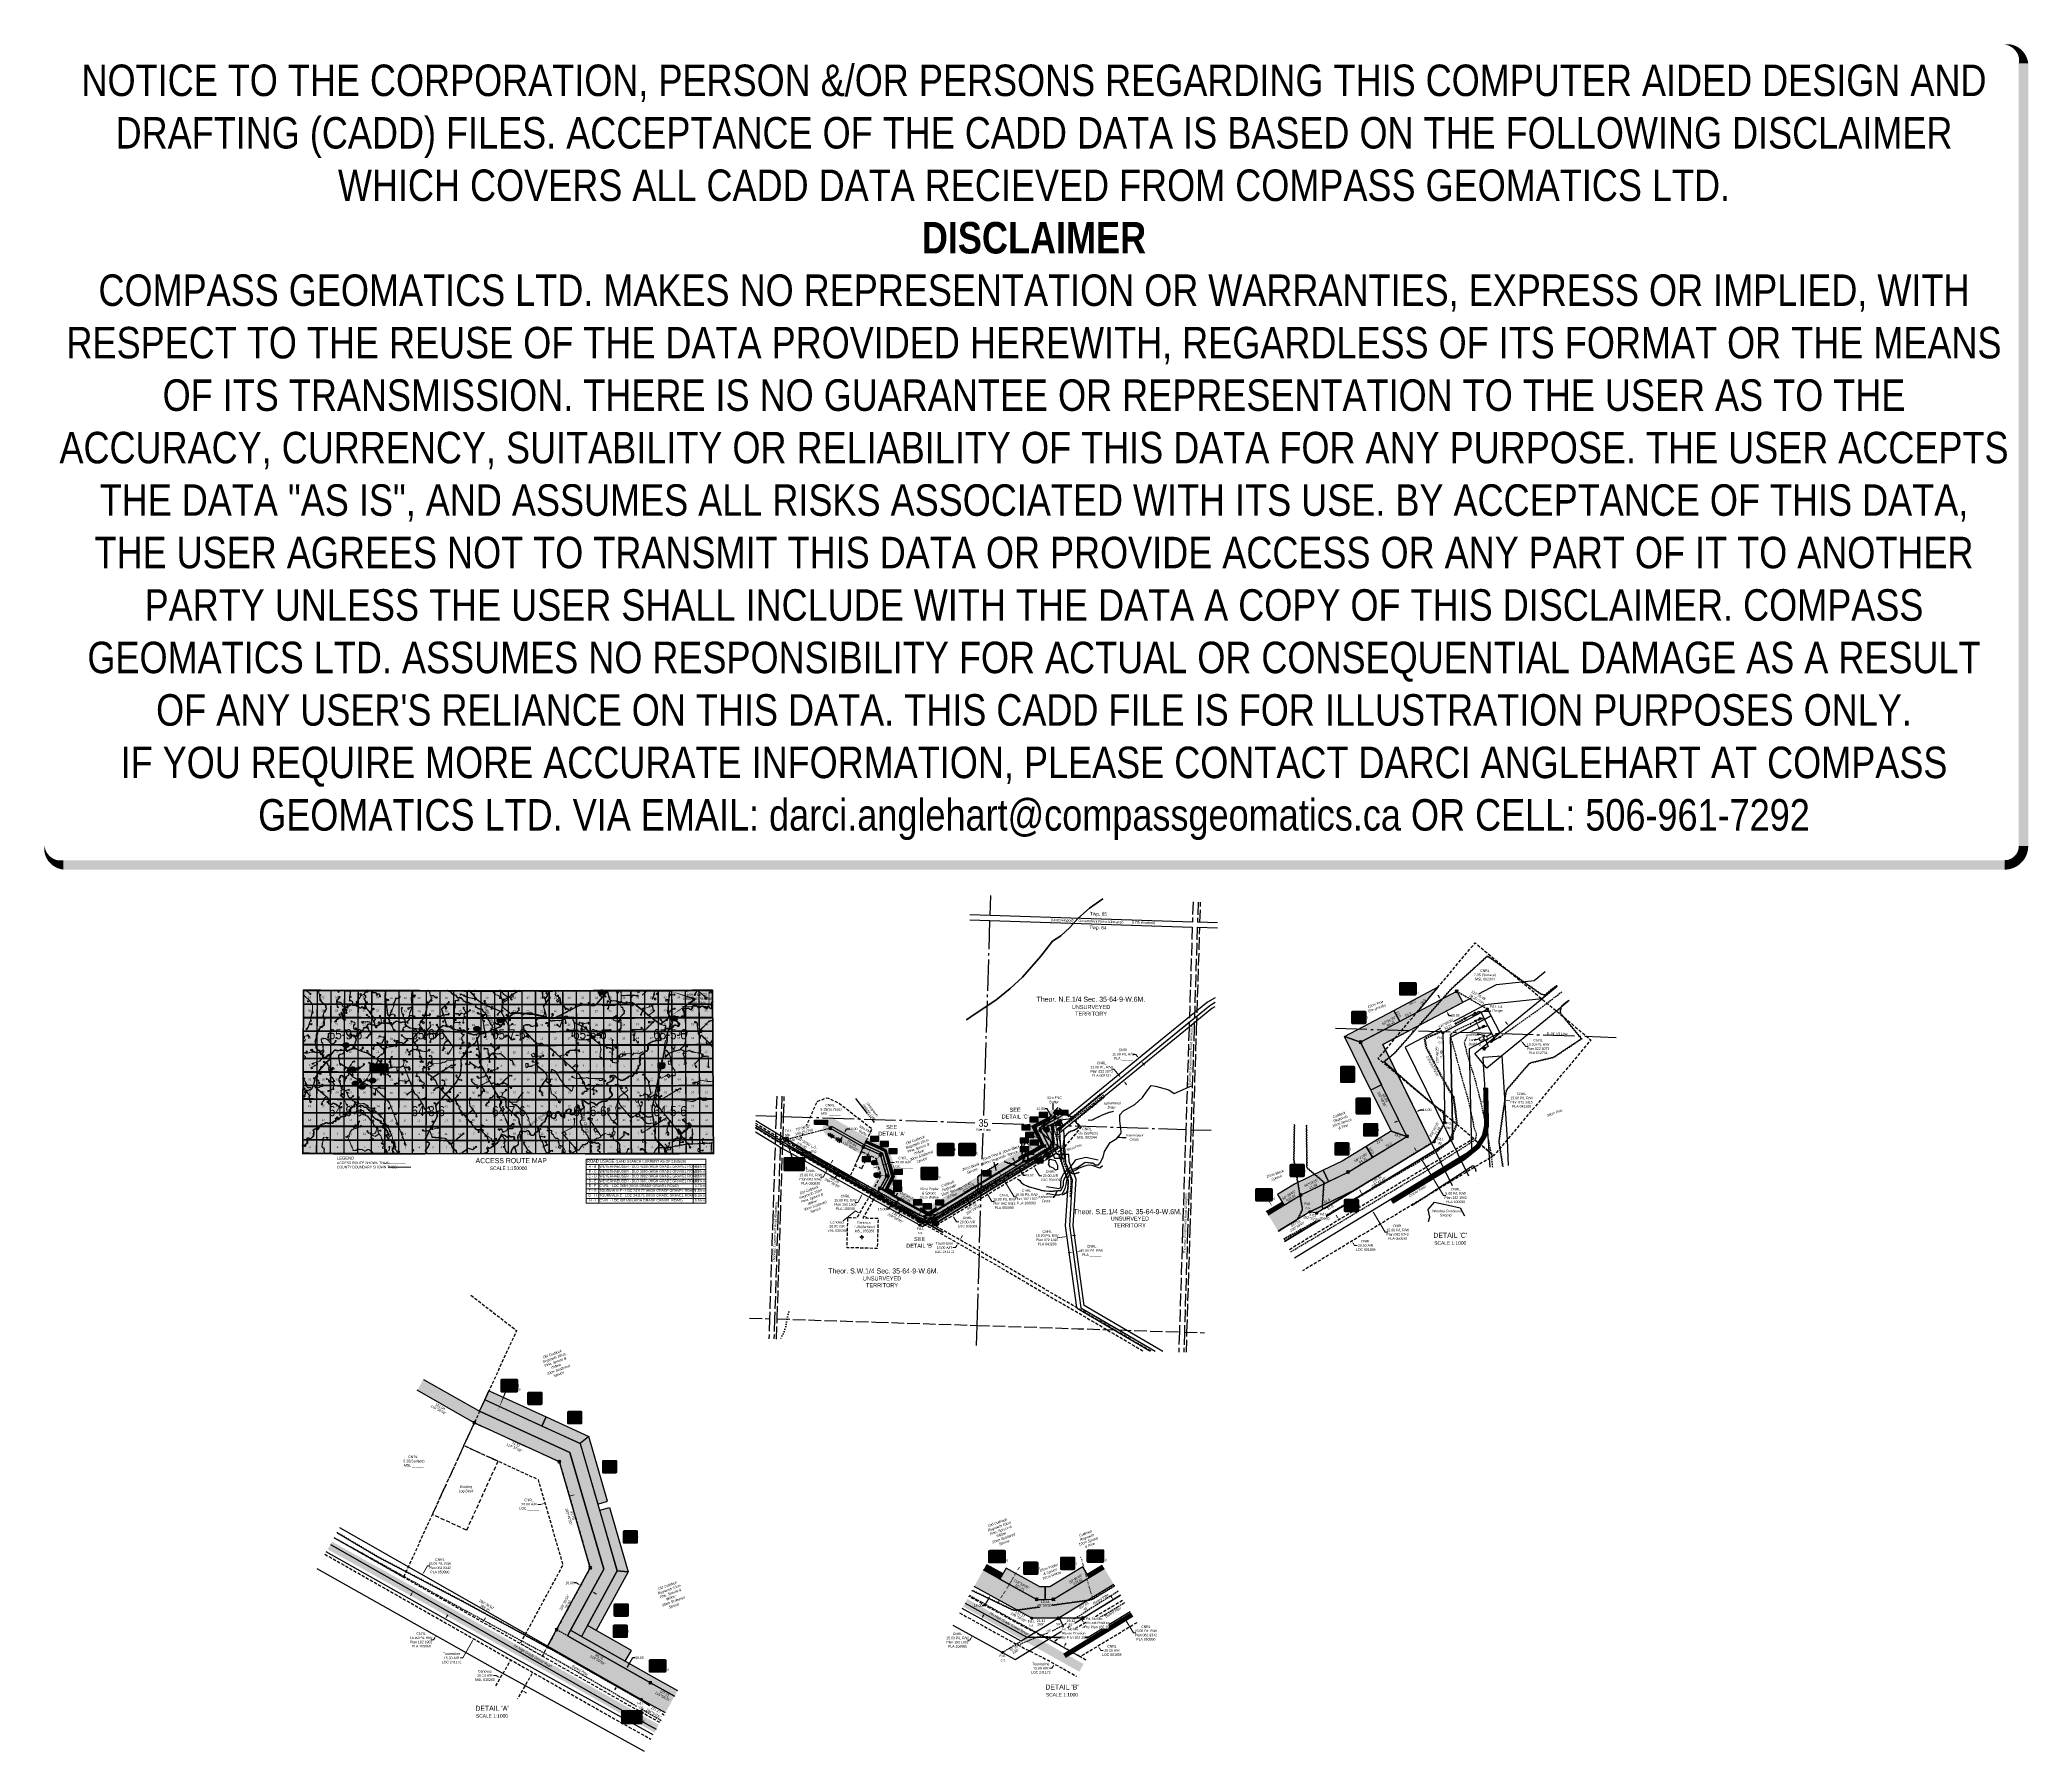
# Model space of a CAD drawing. Extents: x 351064 to 358960, y 6048061 to 6054858.
import ezdxf
from ezdxf.enums import TextEntityAlignment as Align

# ---------------------------------------------------------------- set-up
doc = ezdxf.new("R2010")
doc.units = 0
doc.header["$LTSCALE"] = 5
doc.header["$PDSIZE"] = 0.5
for name, pattern in [('0', [1, 1, 0]), ('BORDER2', [22.225, 6.35, -3.175, 6.35, -3.175, 0, -3.175]), ('DASHED2', [9.525, 6.35, -3.175]), ('foc-ACCESSROAD', [3.75, 2.5, -1.25]), ('foc-QUARTERLINE', [33, 25, -3, 2, -3]), ('foc-SEISMIC', [20.5, 15, -1, 0.5, -1, 0.5, -1, 0.5, -1]), ('foc-TIELINE', [1.875, 1.25, -0.625]), ('foc-TOPO', [1, 0.2, -0.8]), ('foc-TOPO-ephemeral', [6.25, 3.125, -0.625, 0.625, -0.625, 0.625, -0.625]), ('foc-TRAV', [1.875, 1.25, -0.625]), ('foc-UNSURVEYED', [12.5, 10, -2.5]), ('foc-WHEELTRACKS', [2, 0.4, -1.6]), ('HIDDEN2', [4.7625, 3.175, -1.5875]), ('UG_PIPE', [1.875, 1.25, -0.625])]:
    doc.linetypes.add(name, pattern=pattern)
doc.layers.get('Defpoints').update_dxf_attribs({"color": 9})
for name, color, linetype in [('10', 1, 'Continuous'), ('35', 37, 'Continuous'), ('9', 3, 'Continuous'), ('AS-PIPE-UG', 44, 'UG_PIPE'), ('AS-PIPE-UG-T', 44, 'Continuous'), ('AS-ROADS', 254, 'Continuous'), ('AS-SEISMIC', 224, 'foc-SEISMIC'), ('AS-SYMBOL', 7, 'Continuous'), ('AUX-LABELS', 1, 'Continuous'), ('C-AR', 13, 'foc-ACCESSROAD'), ('C-RW', 13, 'Continuous'), ('C-SYMBOL', 7, 'Continuous'), ('C-WS', 13, 'foc-ACCESSROAD'), ('C-WS-S', 8, 'Continuous'), ('CG-NOTES', 7, 'Continuous'), ('D-TXT', 6, 'Continuous'), ('DETAIL-T', 7, 'Continuous'), ('F-AR', 190, 'foc-ACCESSROAD'), ('F-WS', 190, 'foc-ACCESSROAD'), ('F-WS-S', 8, 'Continuous'), ('L-BD', 7, 'Continuous'), ('L-BD1', 253, 'Continuous'), ('L-MON', 1, 'Continuous'), ('L-ROAD-T', 7, 'Continuous'), ('L-SEC', 7, 'Continuous'), ('L-SECLBL', 7, 'Continuous'), ('L-SECQ', 8, 'foc-QUARTERLINE'), ('L-TIE', 7, 'foc-TIELINE'), ('L-UNS-T', 3, 'Continuous'), ('L-USEC', 7, 'foc-UNSURVEYED'), ('P-BUFFER-H 30m', 51, 'Continuous'), ('P-BUFFER-T', 40, 'Continuous'), ('P-ELEVATION', 7, 'Continuous'), ('P-PROPOSED', 10, 'Continuous'), ('P-PROPOSED-H', 21, 'Continuous'), ('P-TEMP-BLOCKS', 250, 'Continuous'), ('P-TEMP-BLUE', 146, 'Continuous'), ('P-TEMP-BLUE-T', 146, 'Continuous'), ('P-TRAV', 4, 'foc-TRAV'), ('P-TXT', 4, 'Continuous'), ('RoadSeg', 57, 'DASHED2'), ('ROUTE-MAP-HWY', 2, 'Continuous'), ('ROUTE-MAP-LABELS', 210, 'Continuous'), ('ROUTE-MAP-ROUTE', 90, 'Continuous'), ('T-BUSH', 110, '0'), ('T-BUSH-T', 110, 'Continuous'), ('T-CREEK', 160, 'Continuous'), ('T-DRAW', 143, 'foc-TOPO-ephemeral'), ('T-EXISTING RTF', 220, 'HIDDEN2'), ('T-EXISTING RTF-T', 220, 'Continuous'), ('T-SLOPE', 48, 'Continuous'), ('T-VEGETATION CHANGE', 104, 'foc-TOPO'), ('T-WATER', 160, 'Continuous'), ('T-WATER-P3', 160, 'foc-WHEELTRACKS'), ('T-WATER-T', 170, 'Continuous'), ('Townships', 57, 'Continuous'), ('WETLAND', 143, 'Continuous'), ('WETLAND-T', 146, 'Continuous')]:
    doc.layers.add(name, color=color, linetype=linetype)
doc.layers.add('AS-COUNTY', color=7, linetype='BORDER2', lineweight=60, true_color=0xcc33ff)
for name, color, linetype, lineweight in [('AS-GENERAL', 48, 'Continuous', 18), ('AS-ROUTEMAP', 35, 'Continuous', 0), ('C-AR-T', 13, 'Continuous', 9), ('C-RW-T', 13, 'Continuous', 9), ('C-WS-T', 13, 'Continuous', 9), ('F-AR-T', 190, 'Continuous', 9), ('F-WS-T', 190, 'Continuous', 9), ('T-TEXT', 48, 'Continuous', 18)]:
    doc.layers.add(name, color=color, linetype=linetype, lineweight=lineweight)
for name, color, linetype, true_color in [('AS-PIPE-AG', 7, 'Continuous', 0x7d00fa), ('P-TEMP-BLUE-H', 7, 'Continuous', 0x99e6ff), ('ROUTE-MAP-BACKGROUND-H', 7, 'Continuous', 0xf0ebff), ('Sections', 7, 'Continuous', 0xa75418)]:
    doc.layers.add(name, color=color, linetype=linetype, true_color=true_color)
for name, color, linetype, plot in [('DISCLAIMER', 7, 'Continuous', False), ('P-EXISTINGCUT', 125, 'Continuous', False), ('P-EXISTINGDISPO', 175, 'Continuous', False)]:
    doc.layers.add(name, color=color, linetype=linetype, plot=plot)
doc.styles.add('0', font='ARIALN.TTF')
doc.styles.add('120', font='ARIALN.TTF', dxfattribs={"height": 13})
doc.styles.add('175L', font='ARIALN.TTF', dxfattribs={"height": 20})
doc.styles.add('80', font='ARIALN.TTF', dxfattribs={"height": 10})
doc.styles.add('80CG', font='ARIALN.TTF', dxfattribs={"height": 10})
doc.styles.add('80L', font='ARIALN.TTF', dxfattribs={"height": 10})
doc.styles.add('80LS', font='ARIALNI.TTF', dxfattribs={"height": 10})
doc.styles.add('80V', font='ARIALN.TTF', dxfattribs={"oblique": 20, "height": 2})
doc.styles.add('BOLD', font='ARIALNB.TTF')
doc.styles.add('foc-LtypeFont', font='ARIALN.TTF', dxfattribs={"height": 7.35})
doc.styles.add('Legend', font='ARIALN.TTF')
doc.styles.add('SIMPLEX', font='ARIALN.TTF')
doc.linetypes.add('foc-TOPO-flowdirection-NOLINE', pattern='A,0,[">",foc-LtypeFont,S=0.3,R=0,X=0,Y=-0.945],-20,[">",foc-LtypeFont,S=0.3,R=0,X=0,Y=-0.945],0', length=20)
doc.dimstyles.new('Compass 5 000', dxfattribs={"dimscale": 5, "dimtxt": 9, "dimasz": 2, "dimexe": 0.2, "dimexo": 0.0625, "dimgap": 0.5, "dimtad": 0, "dimtih": 1, "dimtoh": 1, "dimzin": 0, "dimdsep": 46, "dimtxsty": '80CG', "dimcen": 0.1, "dimse1": 1, "dimse2": 1, "dimclrd": 256, "dimclrt": 256, "dimaunit": 1, "dimadec": 4, "dimazin": 0, "dimtfac": 0.06, "dimtofl": 0, "dimtmove": 0, "dimatfit": 1, "dimfxl": 0.2, "dimtolj": 1, "dimtzin": 0, "dimlwd": -1, "dimarcsym": 0})

# ---------------------------------------------------------------- blocks, each defined once
blk = doc.blocks.new('L-SECLBL')
at = {"layer": '9', "color": 7}
for p, q in [((-5.1, -27.8), (-12.3, -27.8)), ((20.7, -27.8), (13.5, -27.8))]:
    blk.add_line(p, q, dxfattribs=at)
at = {"layer": '10', "color": 2, "style": 'SIMPLEX'}
blk.add_attdef('SEC', text='', height=30, dxfattribs=at).set_placement((0, 0), align=Align.MIDDLE)
at = {"layer": '10', "color": 5, "style": '80L'}
blk.add_attdef('TWP', text='', height=9.5, dxfattribs=at).set_placement((-14.4, -27.4), align=Align.MIDDLE_RIGHT)
blk.add_attdef('RGE', text='', height=9.5, dxfattribs=at).set_placement((3.6, -27.4), align=Align.MIDDLE_CENTER)
blk.add_attdef('MER', text='', height=9.5, dxfattribs=at).set_placement((23.2, -27.4), align=Align.MIDDLE_LEFT)
blk = doc.blocks.new('AA')
at = {"const_width": 4}
blk.add_lwpolyline([(-1, 0, 1), (1, 0, 1)], format="xyb", close=True, dxfattribs=at)
blk.add_circle((0, 0), 2)
blk = doc.blocks.new('Route_Letters')
h = blk.add_hatch(color=255)
h.dxf.hatch_style = 1
edge = h.paths.add_edge_path()
edge.add_ellipse((-0.1, 0.5), major_axis=(-12, 0), ratio=0.789318, start_angle=0, end_angle=360)
at = {"color": 5}
blk.add_open_spline([(-12.3, 0.5), (-12.3, -0.3), (-12.2, -1), (-11.7, -2.8), (-11.1, -3.9), (-9.6, -5.8), (-8.5, -6.7), (-6.2, -8), (-4.9, -8.5), (-2.1, -9.2), (-0.7, -9.3), (2.2, -9.1), (3.6, -8.8), (6.3, -7.9), (7.5, -7.2), (9.5, -5.6), (10.4, -4.6), (11.6, -2.5), (12, -1.4), (12.2, 0.9), (12, 2.1), (11.2, 4.3), (10.5, 5.4), (8.8, 7.2), (7.7, 8), (5.3, 9.2), (3.9, 9.7), (1.1, 10.2), (-0.4, 10.2), (-3.2, 9.9), (-4.6, 9.6), (-7.2, 8.5), (-8.3, 7.7), (-10.2, 6), (-11, 5), (-12, 2.9), (-12.3, 1.7), (-12.3, 0.5), (-12.3, 0.5), (-12.3, 0.5)], degree=3, knots=[0, 0, 0, 0, 0.219529, 0.219529, 0.575727, 0.575727, 0.931924, 0.931924, 1.288121, 1.288121, 1.644318, 1.644318, 2.000515, 2.000515, 2.356712, 2.356712, 2.712909, 2.712909, 3.069107, 3.069107, 3.425304, 3.425304, 3.781501, 3.781501, 4.137698, 4.137698, 4.493895, 4.493895, 4.850092, 4.850092, 5.20629, 5.20629, 5.562487, 5.562487, 5.918684, 5.918684, 6.274881, 6.274881, 6.283185, 6.283185, 6.283185, 6.283185], dxfattribs=at)
at = {"color": 14, "style": 'BOLD'}
blk.add_attdef('A', text='', height=9.5, dxfattribs=at).set_placement((0.2, 1), align=Align.MIDDLE)
blk = doc.blocks.new('*T405')
at = {"layer": 'Defpoints', "color": 8, "linetype": 'ByBlock', "lineweight": 0, "transparency": 16777216}
for p, q in [((0, 0), (474.8, 0)), ((0, 0), (0, -175.2)), ((474.8, 0), (474.8, -175.2)), ((0, -22), (474.8, -22)), ((0, -41.1), (474.8, -41.1)), ((0, -60.3), (474.8, -60.3)), ((50, -22), (50, -175.2)), ((424.9, -22), (424.9, -175.2)), ((0, -79.4), (474.8, -79.4)), ((0, -98.6), (474.8, -98.6)), ((0, -117.7), (474.8, -117.7)), ((0, -136.9), (474.8, -136.9)), ((0, -156), (474.8, -156)), ((0, -175.2), (474.8, -175.2))]:
    blk.add_line(p, q, dxfattribs=at)
at = {"layer": 'CG-NOTES', "color": 154, "transparency": 16777216, "insert": (2.5, -2.3), "char_height": 11.9961, "width": 469.847, "attachment_point": 1, "style": 'BOLD'}
blk.add_mtext('{\\fArial Narrow|b0|i0|c0|p34;\\C14;ROAD USAGE\\fArial Narrow|b1|i0|c0|p34;\\H0.99999x; \\fArial Narrow|b0|i0|c0|p34;\\H0.83333x;\\C256;(LAND SEARCH CURRENT AS OF 03/05/25)}', dxfattribs=at)
at = {"layer": 'CG-NOTES', "transparency": 16777216, "style": '0'}
for s, insert, char_height, width, attachment_point in [('C - D', (25, -62.6), 10, 44.985, 2), ('A - B', (25, -24.3), 10, 44.985, 2), ('B - C', (25, -43.5), 10, 44.985, 2), ('WEYERHAEUSER - DLO 4508 (HIGH GRADE GRAVEL ROAD)', (52.5, -24.3), 9.997, 369.879, 1), ('WEYERHAEUSER - DLO 3890 (HIGH GRADE GRAVEL ROAD)', (52.5, -43.5), 9.997, 369.879, 1), ('WEYERHAEUSER - DLO 3882 (HIGH GRADE GRAVEL ROAD)', (52.5, -62.6), 9.997, 369.879, 1), ('13.6 km', (472.3, -43.5), 10, 44.985, 3), ('3.6 km', (472.3, -62.6), 10, 44.985, 3), ('9.3 km', (472.3, -24.3), 10, 44.985, 3), ('G - H', (25, -139.2), 10, 44.985, 2), ('D - E', (25, -81.8), 10, 44.985, 2), ('F - G', (25, -120.1), 10, 44.985, 2), ('E - F', (25, -100.9), 10, 44.985, 2), ('WEYERHAEUSER - DLO 3881 (HIGH GRADE GRAVEL ROAD)', (52.5, -81.8), 9.997, 369.879, 1), ('TOURMALINE - LOC 241172 (HIGH GRADE GRAVEL ROAD)', (52.5, -120.1), 9.997, 369.879, 1), ('TOURMALINE - LOC 241172 (HIGH GRADE GRAVEL ROAD)', (52.5, -139.2), 9.997, 369.879, 1), ('CNRL - LOC 5654 (HIGH GRADE GRAVEL ROAD)', (52.5, -100.9), 9.997, 369.879, 1), ('CNRL - {\\A1;LOC 001659 (HIGH GRADE GRAVEL ROAD)}', (52.5, -158.4), 9.997, 369.879, 1), ('19.7 km', (472.3, -81.8), 10, 44.985, 3), ('3.7 km', (472.3, -100.9), 10, 44.985, 3), ('0.3 km', (472.3, -139.2), 10, 44.985, 3), ('0.6 km', (472.3, -158.4), 10, 44.985, 3), ('1.8 km', (472.3, -120.1), 10, 44.985, 3), ('H - I', (25, -158.4), 10, 44.985, 2)]:
    blk.add_mtext(s, dxfattribs=dict(at, insert=insert, char_height=char_height, width=width, attachment_point=attachment_point))
blk = doc.blocks.new('*U406')
at = {"layer": 'AS-COUNTY', "ltscale": 0.5, "const_width": 4, "flags": 128}
blk.add_lwpolyline([(203.9, -42.5), (294.1, -42.5)], dxfattribs=at)
at = {"layer": 'P-PROPOSED', "color": 90, "const_width": 2, "flags": 128}
blk.add_lwpolyline([(182.3, -25.9), (272.5, -25.9)], dxfattribs=at)
at = {"layer": 'CG-NOTES', "insert": (0, 0), "char_height": 10, "width": 457.222, "attachment_point": 1, "style": '80'}
blk.add_mtext('{\\H1.2x;\\C14;LEGEND\\H0.83333x;\\C256;\\PACCESS ROUTE SHOWN THUS:\\P}COUNTY BOUNDARY SHOWN THUS:', dxfattribs=at)
blk = doc.blocks.new('blk_hwy')
h = blk.add_hatch(color=255)
edge = h.paths.add_edge_path()
edge.add_line((-2.4, -1.5), (-2.4, 2.2))
edge.add_line((-2.4, 2.2), (2.4, 2.2))
edge.add_line((2.4, 2.2), (2.4, -1.5))
edge.add_arc((1.7, -1.5), 0.729, 267.0356, 357.7597, ccw=False)
edge.add_arc((2, -5.3), 3.16, 96.6623, 129.1626)
edge.add_arc((-2, -5.3), 3.16, 50.8374, 83.3377)
edge.add_arc((-1.7, -1.5), 0.729, 182.2403, 272.9644, ccw=False)
at = {"color": 0}
blk.add_lwpolyline([(-2.4, -1.5), (-2.4, 2.2), (2.4, 2.2), (2.4, -1.5, -0.41792), (1.6, -2.2, 0.142768), (0, -2.9, 0.142768), (-1.6, -2.2, -0.41792), (-2.4, -1.5)], format="xyb", dxfattribs=at)
at = {"color": 0, "style": '80V', "flags": 8}
blk.add_attdef('HWY', text='', height=2, dxfattribs=at).set_placement((0, 0), align=Align.MIDDLE_CENTER)
blk = doc.blocks.new('*U408')
h = blk.add_hatch(color=255)
edge = h.paths.add_edge_path()
edge.add_line((-31.5, -20), (31.5, -20))
edge.add_arc((31.5, -14), 6, 270, 360)
edge.add_line((37.5, -14), (37.5, 12.5))
edge.add_arc((31.5, 12.5), 6, 0, 90)
edge.add_line((31.5, 18.5), (-31.5, 18.5))
edge.add_arc((-31.5, 12.5), 6, 90, 180)
edge.add_line((-37.5, 12.5), (-37.5, -14))
edge.add_arc((-31.5, -14), 6, 180, 270)
at = {"color": 14, "flags": 128}
blk.add_lwpolyline([(-31.5, -20, 3, 3, 0), (31.5, -20, 3, 3, 0.414214), (37.5, -14, 3, 3, 0), (37.5, 12.5, 3, 0, 0.414214), (31.5, 18.5, 0, 0, 0), (-31.5, 18.5, 0, 0, 0.414214), (-37.5, 12.5, 0, 0, 0), (-37.5, -14, 0, 3, 0.414214)], format="xyseb", close=True, dxfattribs=at)
at = {"color": 14, "style": '80'}
blk.add_attdef('ENTER_TEXT_001', (-26.8, -4.9), '', height=10, dxfattribs=at)
blk = doc.blocks.new('*U409')
h = blk.add_hatch(color=255)
edge = h.paths.add_edge_path()
edge.add_line((-49, -28.5), (49, -28.5))
edge.add_arc((49, -22.5), 6, 270, 360)
edge.add_line((55, -22.5), (55, 21))
edge.add_arc((49, 21), 6, 0, 90)
edge.add_line((49, 27), (-49, 27))
edge.add_arc((-49, 21), 6, 90, 180)
edge.add_line((-55, 21), (-55, -22.5))
edge.add_arc((-49, -22.5), 6, 180, 270)
at = {"color": 210, "flags": 128}
for points in [[(-100.2, -69, 0, 7.5, 0), (0, 0, 0, 0, 0)], [(-95.9, 31.1, 0, 7.5, 0), (0, 0, 0, 0, 0)]]:
    blk.add_lwpolyline(points, format="xyseb", dxfattribs=at)
blk.add_lwpolyline([(-49, -28.5, 3, 3, 0), (49, -28.5, 3, 3, 0.414214), (55, -22.5, 3, 3, 0), (55, 21, 3, 0, 0.414214), (49, 27, 0, 0, 0), (-49, 27, 0, 0, 0.414214), (-55, 21, 0, 0, 0), (-55, -22.5, 0, 3, 0.414214)], format="xyseb", close=True, dxfattribs=at)
at = {"color": 210, "style": '80'}
blk.add_attdef('ENTER_TEXT_001', (-36, -5), '', height=10, dxfattribs=at)
blk = doc.blocks.new('GABD')
for p, q in [((-0.8, 0), (-1.6, 0)), ((0, 0.8), (0, 1.6)), ((1.6, 0), (0.8, 0)), ((0, -0.8), (0, -1.6))]:
    blk.add_line(p, q)
blk.add_circle((0, 0), 0.8)
blk = doc.blocks.new('fdia')
at = {"color": 255, "const_width": 1}
blk.add_lwpolyline([(-0.5, 0, 1), (0.5, 0, 1)], format="xyb", close=True, dxfattribs=at)
blk = doc.blocks.new('Fdiaa')
blk.add_blockref('fdia', (0, 0))
blk = doc.blocks.new('fdib')
at = {"color": 1, "const_width": 1.6}
blk.add_lwpolyline([(-0.4, 0, 1), (0.4, 0, 1)], format="xyb", close=True, dxfattribs=at)
at = {"color": 1}
blk.add_circle((0, 0), 0.8, dxfattribs=at)
blk = doc.blocks.new('Fdibb')
blk.add_blockref('fdib', (0, 0))
blk = doc.blocks.new('fdicc')
for name in ['Fdibb', 'Fdiaa']:
    blk.add_blockref(name, (0, 0))
blk = doc.blocks.new('FDI')
blk.add_blockref('fdicc', (0, 0))
blk = doc.blocks.new('*D436')
at = {"layer": 'C-AR-T', "transparency": 16777216}
for p, q in [((354672, 6050214.2), (354666.8, 6050222.8)), ((354692.8, 6050180.1), (354703.4, 6050162.7)), ((354703.4, 6050162.7), (354713.4, 6050162.7))]:
    blk.add_line(p, q, dxfattribs=at)
for points in [[(354673.4, 6050215.1), (354670.6, 6050213.4), (354677.2, 6050205.7)], [(354694.2, 6050180.9), (354691.4, 6050179.2), (354687.6, 6050188.6)]]:
    blk.add_solid(points, dxfattribs=at)
at = {"layer": 'Defpoints', "color": 0, "transparency": 16777216}
for p in [(354677.2, 6050205.7), (354726.9, 6050236), (354737.3, 6050218.9)]:
    blk.add_point(p, dxfattribs=at)
at = {"layer": 'C-AR-T', "transparency": 16777216, "insert": (354747.7, 6050162.7), "char_height": 10, "attachment_point": 5, "style": '80CG'}
blk.add_mtext('\\A1;CNRL\\P20.00 A/R\\PLOC 001659', dxfattribs=at)
blk = doc.blocks.new('*D437')
at = {"layer": 'C-RW-T', "transparency": 16777216}
for p, q in [((354343.7, 6050297.5), (354348.6, 6050306.2)), ((354311.6, 6050240.5), (354301.6, 6050240.5)), ((354326.6, 6050267), (354311.6, 6050240.5))]:
    blk.add_line(p, q, dxfattribs=at)
for points in [[(354325.1, 6050267.8), (354328, 6050266.2), (354331.5, 6050275.7)], [(354342.3, 6050298.3), (354345.2, 6050296.7), (354338.8, 6050288.8)]]:
    blk.add_solid(points, dxfattribs=at)
at = {"layer": 'Defpoints', "color": 0, "transparency": 16777216}
for p in [(354311.7, 6050286.8), (354319.1, 6050299.9), (354331.5, 6050275.7)]:
    blk.add_point(p, dxfattribs=at)
at = {"layer": 'C-RW-T', "transparency": 16777216, "insert": (354262.6, 6050240.5), "char_height": 10, "attachment_point": 5, "style": '80CG'}
blk.add_mtext('\\A1;CNRL \\P15.00 P/L R/W \\PPlan 182 1902\\PPLA 100060', dxfattribs=at)
blk = doc.blocks.new('*D438')
at = {"layer": 'Defpoints', "color": 0, "transparency": 16777216}
for p in [(354685.4, 6050092.3), (354692.8, 6050105.4), (354710, 6050078.4)]:
    blk.add_point(p, dxfattribs=at)
at = {"layer": 'F-AR-T', "transparency": 16777216}
for p, q in [((354700.1, 6050061), (354690.1, 6050061)), ((354705, 6050069.7), (354700.1, 6050061)), ((354722.3, 6050100.1), (354727.2, 6050108.8))]:
    blk.add_line(p, q, dxfattribs=at)
for points in [[(354703.6, 6050070.5), (354706.5, 6050068.9), (354710, 6050078.4)], [(354720.9, 6050100.9), (354723.8, 6050099.3), (354717.4, 6050091.4)]]:
    blk.add_solid(points, dxfattribs=at)
at = {"layer": 'F-AR-T', "transparency": 16777216, "insert": (354655.8, 6050061), "char_height": 10, "attachment_point": 5, "style": '80CG'}
blk.add_mtext('\\A1;Tourmaline\\P15.00 A/R \\PLOC 241172 ', dxfattribs=at)
blk = doc.blocks.new('*U440')
h = blk.add_hatch(color=254)
edge = h.paths.add_edge_path()
edge.add_line((-36.5, -28.5), (36.5, -28.5))
edge.add_arc((36.5, -22.5), 6, 270, 360)
edge.add_line((42.5, -22.5), (42.5, 21))
edge.add_arc((36.5, 21), 6, 0, 90)
edge.add_line((36.5, 27), (-36.5, 27))
edge.add_arc((-36.5, 21), 6, 90, 180)
edge.add_line((-42.5, 21), (-42.5, -22.5))
edge.add_arc((-36.5, -22.5), 6, 180, 270)
at = {"color": 1, "flags": 128}
blk.add_lwpolyline([(-27.2, 86.9, 0, 10, 0), (0, 0, 5, 5, 0)], format="xyseb", dxfattribs=at)
blk.add_lwpolyline([(-36.5, -28.5, 3, 3, 0), (36.5, -28.5, 3, 3, 0.414214), (42.5, -22.5, 3, 3, 0), (42.5, 21, 3, 0, 0.414214), (36.5, 27, 0, 0, 0), (-36.5, 27, 0, 0, 0.414214), (-42.5, 21, 0, 0, 0), (-42.5, -22.5, 0, 3, 0.414214)], format="xyseb", close=True, dxfattribs=at)
at = {"color": 1, "style": '80'}
blk.add_attdef('ENTER_TEXT_001', (-36, -5), '', height=10, dxfattribs=at)
blk = doc.blocks.new('WC2')
at = {"layer": 'L-MON'}
h = blk.add_hatch(color=255, dxfattribs=at)
h.dxf.hatch_style = 1
edge = h.paths.add_edge_path()
edge.add_arc((0, 0), 0.9, 0, 360)
at = {"layer": 'L-MON', "color": 14, "flags": 128}
for points in [[(-0.6, 0.5), (-1.2, 1.1)], [(0.5, 0.6), (1.1, 1.2)], [(-1.2, -1.2), (-0.6, -0.6)], [(1.2, -1.2), (0.6, -0.6)]]:
    blk.add_lwpolyline(points, dxfattribs=at)
at = {"layer": 'L-MON', "color": 14}
for radius in [0.8, 0.373]:
    blk.add_circle((0, 0), radius, dxfattribs=at)
blk = doc.blocks.new('*D443')
at = {"layer": 'C-AR-T', "transparency": 16777216}
for p, q in [((354384.7, 6050380.5), (354375.1, 6050377.7)), ((354423.1, 6050391.7), (354447.4, 6050398.7)), ((354447.4, 6050398.7), (354457.4, 6050398.7))]:
    blk.add_line(p, q, dxfattribs=at)
for points in [[(354384.3, 6050382.1), (354385.2, 6050378.9), (354394.3, 6050383.3)], [(354422.7, 6050393.3), (354423.6, 6050390.1), (354413.5, 6050388.9)]]:
    blk.add_solid(points, dxfattribs=at)
at = {"layer": 'Defpoints', "color": 0, "transparency": 16777216}
for p in [(354395.5, 6050379.2), (354413.5, 6050388.9), (354414.7, 6050384.8)]:
    blk.add_point(p, dxfattribs=at)
at = {"layer": 'C-AR-T', "transparency": 16777216, "insert": (354492, 6050398.7), "char_height": 10, "attachment_point": 5, "style": '80CG'}
blk.add_mtext('\\A1;CNRL\\P20.00 A/R\\PLOC ______', dxfattribs=at)
blk = doc.blocks.new('*D444')
at = {"layer": 'C-RW-T', "transparency": 16777216}
for p, q in [((355329.3, 6050769.2), (355319.3, 6050769.2)), ((355351.1, 6050742.5), (355329.3, 6050769.2)), ((355373.3, 6050715.4), (355379.6, 6050707.6))]:
    blk.add_line(p, q, dxfattribs=at)
for points in [[(355352.4, 6050743.5), (355349.8, 6050741.4), (355357.4, 6050734.7)], [(355374.5, 6050716.4), (355372, 6050714.3), (355366.9, 6050723.1)]]:
    blk.add_solid(points, dxfattribs=at)
at = {"layer": 'Defpoints', "color": 0, "transparency": 16777216}
for p in [(355450.3, 6050810.7), (355459.8, 6050799.1), (355366.9, 6050723.1)]:
    blk.add_point(p, dxfattribs=at)
at = {"layer": 'C-RW-T', "transparency": 16777216, "insert": (355280.2, 6050769.2), "char_height": 10, "attachment_point": 5, "style": '80CG'}
blk.add_mtext('\\A1;CNRL\\P15.00 P/L R/W\\PPlan 022 2073\\PPLA 002731', dxfattribs=at)
blk = doc.blocks.new('*D445')
at = {"layer": 'C-AR-T', "transparency": 16777216}
for p, q in [((354995.8, 6050408.4), (354990.6, 6050417)), ((355016.7, 6050373.7), (355033, 6050346.6)), ((355033, 6050346.6), (355043, 6050346.6))]:
    blk.add_line(p, q, dxfattribs=at)
for points in [[(354997.2, 6050409.3), (354994.4, 6050407.5), (355000.9, 6050399.8)], [(355018.1, 6050374.6), (355015.2, 6050372.9), (355011.5, 6050382.3)]]:
    blk.add_solid(points, dxfattribs=at)
at = {"layer": 'Defpoints', "color": 0, "transparency": 16777216}
for p in [(354934.1, 6050359.6), (355011.5, 6050382.3), (354944.7, 6050342.1)]:
    blk.add_point(p, dxfattribs=at)
at = {"layer": 'C-AR-T', "transparency": 16777216, "insert": (355077.3, 6050346.6), "char_height": 10, "attachment_point": 5, "style": '80CG'}
blk.add_mtext('\\A1;CNRL\\P20.00 A/R\\PLOC 001659', dxfattribs=at)
blk = doc.blocks.new('*D446')
at = {"layer": 'C-RW-T', "transparency": 16777216}
for p, q in [((354809.1, 6050302.9), (354803.9, 6050311.5)), ((354827.2, 6050273), (354844.6, 6050244.4)), ((354844.6, 6050244.4), (354854.6, 6050244.4))]:
    blk.add_line(p, q, dxfattribs=at)
for points in [[(354810.5, 6050303.8), (354807.6, 6050302), (354814.3, 6050294.4)], [(354828.7, 6050273.8), (354825.8, 6050272.1), (354822, 6050281.5)]]:
    blk.add_solid(points, dxfattribs=at)
at = {"layer": 'Defpoints', "color": 0, "transparency": 16777216}
for p in [(354822, 6050281.5), (354894.6, 6050343.1), (354902.4, 6050330.3)]:
    blk.add_point(p, dxfattribs=at)
at = {"layer": 'C-RW-T', "transparency": 16777216, "insert": (354893.7, 6050244.4), "char_height": 10, "attachment_point": 5, "style": '80CG'}
blk.add_mtext('\\A1;CNRL\\P15.00 P/L R/W\\PPlan 062 8342\\PPLA 050990', dxfattribs=at)
blk = doc.blocks.new('*D447')
at = {"layer": 'C-RW-T', "transparency": 16777216}
for p, q in [((354876.2, 6050355.4), (354871, 6050363.9)), ((354891.9, 6050329.7), (354932.6, 6050262.8)), ((354932.6, 6050262.8), (354942.6, 6050262.8))]:
    blk.add_line(p, q, dxfattribs=at)
for points in [[(354877.7, 6050356.3), (354874.8, 6050354.5), (354881.4, 6050346.8)], [(354893.3, 6050330.5), (354890.5, 6050328.8), (354886.7, 6050338.2)]]:
    blk.add_solid(points, dxfattribs=at)
at = {"layer": 'Defpoints', "color": 0, "transparency": 16777216}
for p in [(354941.6, 6050383.5), (354946.9, 6050374.8), (354881.4, 6050346.8)]:
    blk.add_point(p, dxfattribs=at)
at = {"layer": 'C-RW-T', "transparency": 16777216, "insert": (354981.7, 6050262.8), "char_height": 10, "attachment_point": 5, "style": '80CG'}
blk.add_mtext('\\A1;CNRL\\P10.00 P/L R/W\\PPlan 182 1902\\PPLA 100060', dxfattribs=at)
blk = doc.blocks.new('RISER')
h = blk.add_hatch(color=255)
h.dxf.hatch_style = 1
edge = h.paths.add_edge_path()
edge.add_arc((0, 0), 0.7, 0, 360)
blk.add_hatch(color=13).paths.add_polyline_path([(0.6, -0.2), (-0.6, -0.2, 0.774597)])
at = {"color": 13}
blk.add_line((-0.6, -0.2), (0.6, -0.2), dxfattribs=at)
blk.add_circle((0, 0), 0.6, dxfattribs=at)
blk = doc.blocks.new('PIG')
h = blk.add_hatch(color=255)
h.dxf.hatch_style = 1
edge = h.paths.add_edge_path()
edge.add_arc((0, 0), 0.85, 0, 360)
at = {"layer": 'AS-SYMBOL'}
h = blk.add_hatch(color=13, dxfattribs=at)
h.dxf.hatch_style = 1
h.paths.add_polyline_path([(-0.1, 0, 1), (-0.6, 0, 1)])
h = blk.add_hatch(color=13, dxfattribs=at)
h.dxf.hatch_style = 1
h.paths.add_polyline_path([(0.1, 0, 1), (0.6, 0, 1)])
at = {"layer": 'AS-SYMBOL', "color": 13}
for centre, radius in [((0, 0), 0.75), ((-0.3, 0), 0.225), ((0.3, 0), 0.225)]:
    blk.add_circle(centre, radius, dxfattribs=at)
blk = doc.blocks.new('GAS')
h = blk.add_hatch(color=255)
h.dxf.hatch_style = 1
edge = h.paths.add_edge_path()
edge.add_arc((0, 0), 0.9, 0, 360)
for p, q in [((-0.8, 0), (-1.6, 0)), ((-0.6, 0.6), (-1.1, 1.1)), ((0, 0.8), (0, 1.6)), ((0.6, 0.6), (1.1, 1.1)), ((1.6, 0), (0.8, 0)), ((-0.6, -0.6), (-1.1, -1.1)), ((0, -0.8), (0, -1.6)), ((1.1, -1.1), (0.6, -0.6))]:
    blk.add_line(p, q)
blk.add_circle((0, 0), 0.8)
blk = doc.blocks.new('*D448')
at = {"layer": 'C-RW-T', "transparency": 16777216}
for p, q in [((354190.1, 6050369.2), (354174, 6050341)), ((354207.4, 6050399.6), (354212.3, 6050408.3)), ((354174, 6050341), (354164, 6050341))]:
    blk.add_line(p, q, dxfattribs=at)
for points in [[(354188.6, 6050370), (354191.5, 6050368.4), (354195, 6050377.9)], [(354205.9, 6050400.5), (354208.8, 6050398.8), (354202.4, 6050391)]]:
    blk.add_solid(points, dxfattribs=at)
at = {"layer": 'Defpoints', "color": 0, "transparency": 16777216}
for p in [(354186.8, 6050382.6), (354194.2, 6050395.6), (354195, 6050377.9)]:
    blk.add_point(p, dxfattribs=at)
at = {"layer": 'C-RW-T', "transparency": 16777216, "insert": (354124.9, 6050341), "char_height": 10, "attachment_point": 5, "style": '80CG'}
blk.add_mtext('\\A1;CNRL \\P15.00 P/L R/W \\PPlan 062 8342 \\PPLA 050990', dxfattribs=at)
blk = doc.blocks.new('*D449')
at = {"layer": 'C-RW-T', "transparency": 16777216}
for p, q in [((355133.7, 6050104.2), (355103.2, 6050100.1)), ((355168.3, 6050109), (355178.2, 6050110.4))]:
    blk.add_line(p, q, dxfattribs=at)
for points in [[(355133.4, 6050105.9), (355133.9, 6050102.6), (355143.6, 6050105.6)], [(355168.1, 6050110.6), (355168.6, 6050107.3), (355158.4, 6050107.6)]]:
    blk.add_solid(points, dxfattribs=at)
at = {"layer": 'Defpoints', "color": 0, "transparency": 16777216}
for p in [(355158.4, 6050107.6), (355161.1, 6049977.4), (355176, 6049979.4)]:
    blk.add_point(p, dxfattribs=at)
at = {"layer": 'C-RW-T', "transparency": 16777216, "insert": (355064.1, 6050100.1), "char_height": 10, "attachment_point": 5, "style": '80CG'}
blk.add_mtext('\\A1;CNRL\\P15.00 P/L R/W\\PPlan 072 1315\\PPLA 041280', dxfattribs=at)
blk = doc.blocks.new('*D450')
at = {"layer": 'C-RW-T', "transparency": 16777216}
for p, q in [((355157.1, 6050041.7), (355147.2, 6050040.4)), ((355191.8, 6050046.5), (355201.7, 6050047.9))]:
    blk.add_line(p, q, dxfattribs=at)
for points in [[(355156.9, 6050043.4), (355157.3, 6050040.1), (355167, 6050043.1)], [(355191.6, 6050048.2), (355192, 6050044.8), (355181.9, 6050045.1)]]:
    blk.add_solid(points, dxfattribs=at)
at = {"layer": 'Defpoints', "color": 0, "transparency": 16777216}
for p in [(355167.3, 6050041.4), (355181.9, 6050045.1), (355182.1, 6050043.4)]:
    blk.add_point(p, dxfattribs=at)
at = {"layer": 'C-RW-T', "transparency": 16777216, "insert": (355240.8, 6050047.9), "char_height": 10, "attachment_point": 5, "style": '80CG'}
blk.add_mtext('\\A1;CNRL\\P15.00 P/L R/W\\PPLA ______', dxfattribs=at)
blk = doc.blocks.new('TEMP')
h = blk.add_hatch(color=255)
h.dxf.hatch_style = 1
h.paths.add_polyline_path([(0, 0.3), (-0.7, 1.2), (-0.7, 0.7), (-1.2, 0.7), (-0.3, 0), (-1.2, -0.7), (-0.7, -0.7), (-0.7, -1.2), (0, -0.3), (0.7, -1.2), (0.7, -0.7), (1.2, -0.7), (0.3, 0), (1.2, 0.7), (0.7, 0.7), (0.7, 1.2)])
h.paths.add_polyline_path([(0.6, 0.8), (0.6, 0.6), (0.8, 0.6), (0.1, 0), (0.8, -0.6), (0.6, -0.6), (0.6, -0.8), (0, -0.1), (-0.6, -0.8), (-0.6, -0.6), (-0.8, -0.6), (-0.1, 0), (-0.8, 0.6), (-0.6, 0.6), (-0.6, 0.8), (0, 0.1)], flags=16)
h = blk.add_hatch(color=1)
h.dxf.hatch_style = 1
h.paths.add_polyline_path([(0, 0.1), (-0.6, 0.8), (-0.6, 0.6), (-0.8, 0.6), (-0.1, 0), (-0.8, -0.6), (-0.6, -0.6), (-0.6, -0.8), (0, -0.1), (0.6, -0.8), (0.6, -0.6), (0.8, -0.6), (0.1, 0), (0.8, 0.6), (0.6, 0.6), (0.6, 0.8)])
at = {"color": 1}
for p, q in [((-0.1, 0), (0.1, 0)), ((0, 0.1), (0, -0.1))]:
    blk.add_line(p, q, dxfattribs=at)
at = {"color": 255, "flags": 128}
blk.add_lwpolyline([(-0.3, 0), (-1.2, 0.7), (-0.7, 0.7), (-0.7, 1.2), (0, 0.3), (0.7, 1.2), (0.7, 0.7), (1.2, 0.7), (0.3, 0), (1.2, -0.7), (0.7, -0.7), (0.7, -1.2), (0, -0.3), (-0.7, -1.2), (-0.7, -0.7), (-1.2, -0.7)], close=True, dxfattribs=at)
at = {"color": 1, "flags": 128}
blk.add_lwpolyline([(-0.1, 0), (-0.8, 0.6), (-0.6, 0.6), (-0.6, 0.8), (0, 0.1), (0.6, 0.8), (0.6, 0.6), (0.8, 0.6), (0.1, 0), (0.8, -0.6), (0.6, -0.6), (0.6, -0.8), (0, -0.1), (-0.6, -0.8), (-0.6, -0.6), (-0.8, -0.6)], close=True, dxfattribs=at)
blk = doc.blocks.new('*U451')
at = {"true_color": 0x99e6ff}
h = blk.add_hatch(color=141, dxfattribs=at)
edge = h.paths.add_edge_path()
edge.add_line((-29, -34.1), (29, -34.1))
edge.add_arc((29, -28.1), 6, 270, 360)
edge.add_line((35, -28.1), (35, 12.5))
edge.add_arc((29, 12.5), 6, 0, 90)
edge.add_line((29, 18.5), (-29, 18.5))
edge.add_arc((-29, 12.5), 6, 90, 180)
edge.add_line((-35, 12.5), (-35, -28.1))
edge.add_arc((-29, -28.1), 6, 180, 270)
at = {"color": 250, "flags": 128}
blk.add_lwpolyline([(-29, -34.1, 3, 3, 0), (29, -34.1, 3, 3, 0.414214), (35, -28.1, 3, 3, 0), (35, 12.5, 3, 0, 0.414214), (29, 18.5, 0, 0, 0), (-29, 18.5, 0, 0, 0.414214), (-35, 12.5, 0, 0, 0), (-35, -28.1, 0, 3, 0.414214)], format="xyseb", close=True, dxfattribs=at)
at = {"flags": 128}
blk.add_lwpolyline([(-29.6, -22.3, 0, 7.5, 0), (0, 0, 0, 0, 0)], format="xyseb", dxfattribs=at)
at = {"color": 250}
for tag, p, height, style in [('TEMP_AREA_W1_001', (-9.2, 2.2), 12, 'BOLD'), ('ENTER_TEXT_001', (-30.7, -12.5), 9, '80')]:
    blk.add_attdef(tag, p, '', height=height, dxfattribs=dict(at, style=style))
blk = doc.blocks.new('Temp_Area5')
at = {"true_color": 0x99e6ff}
h = blk.add_hatch(color=141, dxfattribs=at)
h.dxf.hatch_style = 1
h.paths.add_polyline_path([(-16.8, -9.4), (16.3, -9.4), (16.3, 9.1), (-16.8, 9.1)])
at = {"color": 250}
for points in [[(-17, -9.6), (16.5, -9.6), (16.5, 9.3), (-17, 9.3)], [(-16.9, -9.5), (16.4, -9.5), (16.4, 9.2), (-16.9, 9.2)]]:
    blk.add_lwpolyline(points, close=True, dxfattribs=at)
at = {"color": 250, "style": '80L'}
blk.add_attdef('TEMPORARY', text='', height=9, dxfattribs=at).set_placement((0, -0.1), align=Align.MIDDLE_CENTER)
blk = doc.blocks.new('*D452')
at = {"layer": 'C-RW-T', "transparency": 16777216}
for p, q in [((356310.3, 6050281.5), (356305.1, 6050290)), ((356359.6, 6050200.3), (356406.9, 6050122.2)), ((356406.9, 6050122.2), (356416.9, 6050122.2))]:
    blk.add_line(p, q, dxfattribs=at)
for points in [[(356311.7, 6050282.3), (356308.9, 6050280.6), (356315.5, 6050272.9)], [(356361, 6050201.2), (356358.1, 6050199.4), (356354.4, 6050208.8)]]:
    blk.add_solid(points, dxfattribs=at)
at = {"layer": 'Defpoints', "color": 0, "transparency": 16777216}
for p in [(356612.1, 6050452.9), (356651, 6050388.8), (356354.4, 6050208.8)]:
    blk.add_point(p, dxfattribs=at)
at = {"layer": 'C-RW-T', "transparency": 16777216, "insert": (356456, 6050122.2), "char_height": 10, "attachment_point": 5, "style": '80CG'}
blk.add_mtext('\\A1;CNRL\\P15.00 P/L R/W\\PPlan 062 8342\\PPLA 050990', dxfattribs=at)
blk = doc.blocks.new('*D453')
at = {"layer": 'C-RW-T', "transparency": 16777216}
for p, q in [((356528.4, 6050448.5), (356523.2, 6050457)), ((356554.2, 6050405.6), (356637.5, 6050267.9)), ((356637.5, 6050267.9), (356647.5, 6050267.9))]:
    blk.add_line(p, q, dxfattribs=at)
for points in [[(356529.8, 6050449.3), (356526.9, 6050447.6), (356533.5, 6050439.9)], [(356555.7, 6050406.5), (356552.8, 6050404.8), (356549.1, 6050414.2)]]:
    blk.add_solid(points, dxfattribs=at)
at = {"layer": 'Defpoints', "color": 0, "transparency": 16777216}
for p in [(356533.5, 6050439.9), (356552.5, 6050451.3), (356568, 6050425.6)]:
    blk.add_point(p, dxfattribs=at)
at = {"layer": 'C-RW-T', "transparency": 16777216, "insert": (356686.2, 6050267.9), "char_height": 10, "attachment_point": 5, "style": '80CG'}
blk.add_mtext('\\A1;CNRL\\P6.00 P/L R/W\\PPlan 182 1902\\PPLA 100060', dxfattribs=at)
blk = doc.blocks.new('*D454')
at = {"layer": 'C-RW-T', "transparency": 16777216}
for p, q in [((356891, 6050949.4), (356884.7, 6050957.2)), ((356951.2, 6050875.9), (356964.7, 6050859.4)), ((356964.7, 6050859.4), (356974.7, 6050859.4))]:
    blk.add_line(p, q, dxfattribs=at)
for points in [[(356892.3, 6050950.5), (356889.7, 6050948.4), (356897.4, 6050941.7)], [(356952.4, 6050877), (356949.9, 6050874.9), (356944.8, 6050883.7)]]:
    blk.add_solid(points, dxfattribs=at)
at = {"layer": 'Defpoints', "color": 0, "transparency": 16777216}
for p in [(356944, 6050979.8), (356991.5, 6050921.8), (356944.8, 6050883.7)]:
    blk.add_point(p, dxfattribs=at)
at = {"layer": 'C-RW-T', "transparency": 16777216, "insert": (357013.8, 6050859.4), "char_height": 10, "attachment_point": 5, "style": '80CG'}
blk.add_mtext('\\A1;CNRL\\P10.00 P/L R/W\\PPlan 022 2073\\PPLA 002731', dxfattribs=at)
blk = doc.blocks.new('*D455')
at = {"layer": 'C-RW-T', "transparency": 16777216}
for p, q in [((356796.5, 6050639.7), (356786.5, 6050639.1)), ((356891.2, 6050645.6), (356909, 6050646.8))]:
    blk.add_line(p, q, dxfattribs=at)
for points in [[(356796.3, 6050641.3), (356796.6, 6050638), (356806.4, 6050640.3)], [(356891.1, 6050647.3), (356891.3, 6050644), (356881.2, 6050645)]]:
    blk.add_solid(points, dxfattribs=at)
at = {"layer": 'Defpoints', "color": 0, "transparency": 16777216}
for p in [(356801.2, 6050723.8), (356876, 6050728.5)]:
    blk.add_point(p, dxfattribs=at)
at = {"layer": 'C-RW-T', "transparency": 16777216, "insert": (356948.1, 6050646.8), "char_height": 10, "attachment_point": 5, "style": '80CG', "bg_fill": 3, "box_fill_scale": 1.1, "bg_fill_color": 256, "bg_fill_true_color": 13158600, "bg_fill_transparency": 0}
blk.add_mtext('\\A1;CNRL\\P15.00 P/L R/W\\PPlan 072 1315\\PPLA 041280', dxfattribs=at)
at = {"layer": 'Defpoints', "color": 0, "transparency": 16777216}
blk.add_point((356881.2, 6050645), dxfattribs=at)
blk = doc.blocks.new('*U456')
at = {"true_color": 0x99e6ff}
h = blk.add_hatch(color=141, dxfattribs=at)
edge = h.paths.add_edge_path()
edge.add_line((-24, -34.1), (24, -34.1))
edge.add_arc((24, -28.1), 6, 270, 360)
edge.add_line((30, -28.1), (30, 12.5))
edge.add_arc((24, 12.5), 6, 0, 90)
edge.add_line((24, 18.5), (-24, 18.5))
edge.add_arc((-24, 12.5), 6, 90, 180)
edge.add_line((-30, 12.5), (-30, -28.1))
edge.add_arc((-24, -28.1), 6, 180, 270)
at = {"flags": 128}
blk.add_lwpolyline([(-29.6, -22.3, 0, 7.5, 0), (0, 0, 0, 0, 0)], format="xyseb", dxfattribs=at)
at = {"color": 250, "flags": 128}
blk.add_lwpolyline([(-24, -34.1, 3, 3, 0), (24, -34.1, 3, 3, 0.414214), (30, -28.1, 3, 3, 0), (30, 12.5, 3, 0, 0.414214), (24, 18.5, 0, 0, 0), (-24, 18.5, 0, 0, 0.414214), (-30, 12.5, 0, 0, 0), (-30, -28.1, 0, 3, 0.414214)], format="xyseb", close=True, dxfattribs=at)
at = {"color": 250}
for tag, p, height, style in [('TEMP_AREA_W1_001', (-9.2, 2.2), 12, 'BOLD'), ('ENTER_TEXT_001', (-30.7, -12.5), 9, '80')]:
    blk.add_attdef(tag, p, '', height=height, dxfattribs=dict(at, style=style))
blk = doc.blocks.new('*U457')
at = {"true_color": 0x99e6ff}
h = blk.add_hatch(color=141, dxfattribs=at)
edge = h.paths.add_edge_path()
edge.add_line((-24, -34.8), (24, -34.8))
edge.add_arc((24, -28.8), 6, 270, 360)
edge.add_line((30, -28.8), (30, 12.5))
edge.add_arc((24, 12.5), 6, 0, 90)
edge.add_line((24, 18.5), (-24, 18.5))
edge.add_arc((-24, 12.5), 6, 90, 180)
edge.add_line((-30, 12.5), (-30, -28.8))
edge.add_arc((-24, -28.8), 6, 180, 270)
at = {"flags": 128}
blk.add_lwpolyline([(-29.6, -22.3, 0, 7.5, 0), (0, 0, 0, 0, 0)], format="xyseb", dxfattribs=at)
at = {"color": 250, "flags": 128}
blk.add_lwpolyline([(-24, -34.8, 3, 3, 0), (24, -34.8, 3, 3, 0.414214), (30, -28.8, 3, 3, 0), (30, 12.5, 3, 0, 0.414214), (24, 18.5, 0, 0, 0), (-24, 18.5, 0, 0, 0.414214), (-30, 12.5, 0, 0, 0), (-30, -28.8, 0, 3, 0.414214)], format="xyseb", close=True, dxfattribs=at)
at = {"color": 250}
for tag, p, height, style in [('TEMP_AREA_W1_001', (-9.2, 2.2), 12, 'BOLD'), ('ENTER_TEXT_001', (-30.7, -12.5), 9, '80')]:
    blk.add_attdef(tag, p, '', height=height, dxfattribs=dict(at, style=style))
blk = doc.blocks.new('*U537')
at = {"true_color": 0x99e6ff}
h = blk.add_hatch(color=141, dxfattribs=at)
edge = h.paths.add_edge_path()
edge.add_line((-24, -48.5), (24, -48.5))
edge.add_arc((24, -42.5), 6, 270, 360)
edge.add_line((30, -42.5), (30, 12.5))
edge.add_arc((24, 12.5), 6, 0, 90)
edge.add_line((24, 18.5), (-24, 18.5))
edge.add_arc((-24, 12.5), 6, 90, 180)
edge.add_line((-30, 12.5), (-30, -42.5))
edge.add_arc((-24, -42.5), 6, 180, 270)
at = {"flags": 128}
blk.add_lwpolyline([(-29.6, -22.3, 0, 7.5, 0), (0, 0, 0, 0, 0)], format="xyseb", dxfattribs=at)
at = {"color": 250, "flags": 128}
blk.add_lwpolyline([(-24, -48.5, 3, 3, 0), (24, -48.5, 3, 3, 0.414214), (30, -42.5, 3, 3, 0), (30, 12.5, 3, 0, 0.414214), (24, 18.5, 0, 0, 0), (-24, 18.5, 0, 0, 0.414214), (-30, 12.5, 0, 0, 0), (-30, -42.5, 0, 3, 0.414214)], format="xyseb", close=True, dxfattribs=at)
at = {"color": 250}
for tag, p, height, style in [('TEMP_AREA_W1_001', (-9.2, 2.2), 12, 'BOLD'), ('ENTER_TEXT_001', (-30.7, -12.5), 9, '80')]:
    blk.add_attdef(tag, p, '', height=height, dxfattribs=dict(at, style=style))
blk = doc.blocks.new('*U458')
at = {"true_color": 0x99e6ff}
h = blk.add_hatch(color=141, dxfattribs=at)
edge = h.paths.add_edge_path()
edge.add_line((-29, -34.1), (29, -34.1))
edge.add_arc((29, -28.1), 6, 270, 360)
edge.add_line((35, -28.1), (35, 12.5))
edge.add_arc((29, 12.5), 6, 0, 90)
edge.add_line((29, 18.5), (-29, 18.5))
edge.add_arc((-29, 12.5), 6, 90, 180)
edge.add_line((-35, 12.5), (-35, -28.1))
edge.add_arc((-29, -28.1), 6, 180, 270)
at = {"color": 250, "flags": 128}
blk.add_lwpolyline([(-29, -34.1, 3, 3, 0), (29, -34.1, 3, 3, 0.414214), (35, -28.1, 3, 3, 0), (35, 12.5, 3, 0, 0.414214), (29, 18.5, 0, 0, 0), (-29, 18.5, 0, 0, 0.414214), (-35, 12.5, 0, 0, 0), (-35, -28.1, 0, 3, 0.414214)], format="xyseb", close=True, dxfattribs=at)
at = {"flags": 128}
blk.add_lwpolyline([(-29.6, -22.3, 0, 7.5, 0), (0, 0, 0, 0, 0)], format="xyseb", dxfattribs=at)
at = {"color": 250}
for tag, p, height, style in [('TEMP_AREA_W1_001', (-9.2, 2.2), 12, 'BOLD'), ('ENTER_TEXT_001', (-30.7, -12.5), 9, '80')]:
    blk.add_attdef(tag, p, '', height=height, dxfattribs=dict(at, style=style))
blk = doc.blocks.new('*D459')
at = {"layer": 'Defpoints', "color": 0, "transparency": 16777216}
for p in [(356601, 6051031.8), (356624.4, 6050987.6), (356649.7, 6051001)]:
    blk.add_point(p, dxfattribs=at)
at = {"layer": 'P-TXT', "transparency": 16777216}
for p, q in [((356621.7, 6051054.1), (356617, 6051062.9)), ((356654.4, 6050992.2), (356659.1, 6050983.4)), ((356659.1, 6050983.4), (356669.1, 6050983.4))]:
    blk.add_line(p, q, dxfattribs=at)
for points in [[(356623.1, 6051054.8), (356620.2, 6051053.3), (356626.4, 6051045.2)], [(356655.9, 6050993), (356652.9, 6050991.4), (356649.7, 6051001)]]:
    blk.add_solid(points, dxfattribs=at)
at = {"layer": 'P-TXT', "transparency": 16777216, "insert": (356685, 6050983.4), "char_height": 10, "attachment_point": 5, "style": '80CG'}
blk.add_mtext('\\A1;10.00', dxfattribs=at)
blk = doc.blocks.new('*D460')
at = {"layer": 'Defpoints', "color": 0, "transparency": 16777216}
for p in [(356439.6, 6050611), (356506.9, 6050644.1), (356528.9, 6050599.4)]:
    blk.add_point(p, dxfattribs=at)
at = {"layer": 'P-TXT', "transparency": 16777216}
for p, q in [((356537.9, 6050603.9), (356546.8, 6050608.3)), ((356546.8, 6050608.3), (356556.8, 6050608.3)), ((356452.7, 6050561.9), (356443.7, 6050557.5))]:
    blk.add_line(p, q, dxfattribs=at)
for points in [[(356537.1, 6050605.3), (356538.6, 6050602.4), (356528.9, 6050599.4)], [(356451.9, 6050563.4), (356453.4, 6050560.4), (356461.6, 6050566.3)]]:
    blk.add_solid(points, dxfattribs=at)
at = {"layer": 'P-TXT', "transparency": 16777216, "insert": (356572.8, 6050608.3), "char_height": 10, "attachment_point": 5, "style": '80CG'}
blk.add_mtext('\\A1;15.00', dxfattribs=at)
blk = doc.blocks.new('*D461')
at = {"layer": 'Defpoints', "color": 0, "transparency": 16777216}
for p in [(354360.1, 6050301.3), (354367.5, 6050314.3), (354461.3, 6050261.1)]:
    blk.add_point(p, dxfattribs=at)
at = {"layer": 'P-TXT', "transparency": 16777216}
for p, q in [((354466.2, 6050269.8), (354471.1, 6050278.5)), ((354434.2, 6050213.6), (354424.2, 6050213.6)), ((354448.9, 6050239.3), (354434.2, 6050213.6))]:
    blk.add_line(p, q, dxfattribs=at)
for points in [[(354464.7, 6050270.6), (354467.6, 6050268.9), (354461.3, 6050261.1)], [(354447.5, 6050240.2), (354450.3, 6050238.5), (354453.8, 6050248)]]:
    blk.add_solid(points, dxfattribs=at)
at = {"layer": 'P-TXT', "transparency": 16777216, "insert": (354408.3, 6050213.6), "char_height": 10, "attachment_point": 5, "style": '80CG'}
blk.add_mtext('\\A1;15.00', dxfattribs=at)
blk = doc.blocks.new('*D462')
at = {"layer": 'Defpoints', "color": 0, "transparency": 16777216}
for p in [(354886.6, 6050367.6), (354894.4, 6050354.7), (354945.8, 6050386)]:
    blk.add_point(p, dxfattribs=at)
at = {"layer": 'P-TXT', "transparency": 16777216}
for p, q in [((354932.8, 6050407.4), (354927.6, 6050415.9)), ((354951, 6050377.5), (354968.6, 6050348.5)), ((354968.6, 6050348.5), (354978.6, 6050348.5))]:
    blk.add_line(p, q, dxfattribs=at)
for points in [[(354934.2, 6050408.2), (354931.4, 6050406.5), (354938, 6050398.8)], [(354952.4, 6050378.3), (354949.6, 6050376.6), (354945.8, 6050386)]]:
    blk.add_solid(points, dxfattribs=at)
at = {"layer": 'P-TXT', "transparency": 16777216, "insert": (354994.5, 6050348.5), "char_height": 10, "attachment_point": 5, "style": '80CG'}
blk.add_mtext('\\A1;15.00', dxfattribs=at)
blk = doc.blocks.new('*D463')
at = {"layer": 'Defpoints', "color": 0, "transparency": 16777216}
for p in [(355083.2, 6050574.5), (355084.5, 6050575.2), (355087.9, 6050565.7)]:
    blk.add_point(p, dxfattribs=at)
at = {"layer": 'P-TXT', "transparency": 16777216}
for p, q in [((355064.6, 6050612.7), (355054.6, 6050612.7)), ((355079.8, 6050584), (355064.6, 6050612.7)), ((355093.9, 6050557.5), (355098.5, 6050548.7))]:
    blk.add_line(p, q, dxfattribs=at)
for points in [[(355081.3, 6050584.8), (355078.4, 6050583.2), (355084.5, 6050575.2)], [(355095.3, 6050558.3), (355092.4, 6050556.7), (355089.2, 6050566.3)]]:
    blk.add_solid(points, dxfattribs=at)
at = {"layer": 'P-TXT', "transparency": 16777216, "insert": (355038.7, 6050612.7), "char_height": 10, "attachment_point": 5, "style": '80CG'}
blk.add_mtext('\\A1;10.00', dxfattribs=at)
blk = doc.blocks.new('*D464')
at = {"layer": 'C-RW-T', "transparency": 16777216}
for p, q in [((355415.9, 6050828), (355405.9, 6050828)), ((355422.2, 6050820.3), (355415.9, 6050828)), ((355444.4, 6050793.2), (355450.7, 6050785.5))]:
    blk.add_line(p, q, dxfattribs=at)
for points in [[(355423.5, 6050821.3), (355420.9, 6050819.2), (355428.6, 6050812.5)], [(355445.7, 6050794.3), (355443.1, 6050792.1), (355438.1, 6050800.9)]]:
    blk.add_solid(points, dxfattribs=at)
at = {"layer": 'Defpoints', "color": 0, "transparency": 16777216}
for p in [(355428.6, 6050812.5), (355431.5, 6050814.9), (355441, 6050803.3)]:
    blk.add_point(p, dxfattribs=at)
at = {"layer": 'C-RW-T', "transparency": 16777216, "insert": (355366.8, 6050828), "char_height": 10, "attachment_point": 5, "style": '80CG'}
blk.add_mtext('\\A1;CNRL\\P15.00 P/L R/W\\PPLA ______', dxfattribs=at)
blk = doc.blocks.new('*D523')
at = {"layer": 'C-AR-T', "transparency": 16777216}
for p, q in [((356217.5, 6050180.9), (356212.3, 6050189.5)), ((356279.4, 6050078.1), (356284.5, 6050069.6)), ((356284.5, 6050069.6), (356294.5, 6050069.6))]:
    blk.add_line(p, q, dxfattribs=at)
for points in [[(356218.9, 6050181.8), (356216.1, 6050180.1), (356222.6, 6050172.4)], [(356280.8, 6050079), (356277.9, 6050077.3), (356274.2, 6050086.7)]]:
    blk.add_solid(points, dxfattribs=at)
at = {"layer": 'Defpoints', "color": 0, "transparency": 16777216}
for p in [(356208, 6050163.6), (356259.6, 6050077.9), (356274.2, 6050086.7)]:
    blk.add_point(p, dxfattribs=at)
at = {"layer": 'C-AR-T', "transparency": 16777216, "insert": (356328.8, 6050069.6), "char_height": 10, "attachment_point": 5, "style": '80CG'}
blk.add_mtext('\\A1;CNRL\\P20.00 A/R\\PLOC 001659', dxfattribs=at)
blk = doc.blocks.new('*U531')
at = {"true_color": 0x99e6ff}
h = blk.add_hatch(color=141, dxfattribs=at)
edge = h.paths.add_edge_path()
edge.add_line((-29, -35.5), (29, -35.5))
edge.add_arc((29, -29.5), 6, 270, 360)
edge.add_line((35, -29.5), (35, 12.5))
edge.add_arc((29, 12.5), 6, 0, 90)
edge.add_line((29, 18.5), (-29, 18.5))
edge.add_arc((-29, 12.5), 6, 90, 180)
edge.add_line((-35, 12.5), (-35, -29.5))
edge.add_arc((-29, -29.5), 6, 180, 270)
at = {"flags": 128}
blk.add_lwpolyline([(-46.6, -114.5, 0, 7.5, 0), (0, 0, 0, 0, 0)], format="xyseb", dxfattribs=at)
at = {"color": 250, "flags": 128}
blk.add_lwpolyline([(-29, -35.5, 3, 3, 0), (29, -35.5, 3, 3, 0.414214), (35, -29.5, 3, 3, 0), (35, 12.5, 3, 0, 0.414214), (29, 18.5, 0, 0, 0), (-29, 18.5, 0, 0, 0.414214), (-35, 12.5, 0, 0, 0), (-35, -29.5, 0, 3, 0.414214)], format="xyseb", close=True, dxfattribs=at)
at = {"color": 250}
for tag, p, height, style in [('TEMP_AREA_W1_001', (-9.2, 2.2), 12, 'BOLD'), ('ENTER_TEXT_001', (-30.7, -12.5), 9, '80')]:
    blk.add_attdef(tag, p, '', height=height, dxfattribs=dict(at, style=style))
blk = doc.blocks.new('*D524')
at = {"layer": 'Defpoints', "color": 0, "transparency": 16777216}
for p in [(352809.2, 6048580.7), (352772.1, 6048515.5), (352786.3, 6048507.4)]:
    blk.add_point(p, dxfattribs=at)
at = {"layer": 'F-AR-T', "transparency": 16777216}
for p, q in [((352828.3, 6048581.3), (352833.2, 6048590)), ((352781.4, 6048498.7), (352743.1, 6048431.4)), ((352743.1, 6048431.4), (352733.1, 6048431.4))]:
    blk.add_line(p, q, dxfattribs=at)
for points in [[(352826.9, 6048582.1), (352829.8, 6048580.5), (352823.4, 6048572.6)], [(352779.9, 6048499.6), (352782.8, 6048497.9), (352786.3, 6048507.4)]]:
    blk.add_solid(points, dxfattribs=at)
at = {"layer": 'F-AR-T', "transparency": 16777216, "insert": (352698.9, 6048431.4), "char_height": 10, "attachment_point": 5, "style": '80CG'}
blk.add_mtext('\\A1;Tourmaline\\P15.00 A/R \\PLOC 241172 ', dxfattribs=at)
blk = doc.blocks.new('*D525')
at = {"layer": 'Defpoints', "color": 0, "transparency": 16777216}
for p in [(354257.9, 6050515.3), (354259.3, 6050514.5), (354254.3, 6050505.8)]:
    blk.add_point(p, dxfattribs=at)
at = {"layer": 'P-TXT', "transparency": 16777216}
for p, q in [((354262.8, 6050523.9), (354267.7, 6050532.6)), ((354267.7, 6050532.6), (354277.7, 6050532.6)), ((354248, 6050497.9), (354243, 6050489.2))]:
    blk.add_line(p, q, dxfattribs=at)
for points in [[(354246.5, 6050498.7), (354249.4, 6050497), (354252.9, 6050506.6)], [(354261.3, 6050524.8), (354264.2, 6050523.1), (354257.9, 6050515.3)]]:
    blk.add_solid(points, dxfattribs=at)
at = {"layer": 'P-TXT', "transparency": 16777216, "insert": (354293.7, 6050532.6), "char_height": 10, "attachment_point": 5, "style": '80CG'}
blk.add_mtext('\\A1;10.00', dxfattribs=at)
blk = doc.blocks.new('*U439')
h = blk.add_hatch(color=254)
edge = h.paths.add_edge_path()
edge.add_line((-36.5, -28.5), (36.5, -28.5))
edge.add_arc((36.5, -22.5), 6, 270, 360)
edge.add_line((42.5, -22.5), (42.5, 21))
edge.add_arc((36.5, 21), 6, 0, 90)
edge.add_line((36.5, 27), (-36.5, 27))
edge.add_arc((-36.5, 21), 6, 90, 180)
edge.add_line((-42.5, 21), (-42.5, -22.5))
edge.add_arc((-36.5, -22.5), 6, 180, 270)
at = {"color": 1, "flags": 128}
blk.add_lwpolyline([(-36.5, -28.5, 3, 3, 0), (36.5, -28.5, 3, 3, 0.414214), (42.5, -22.5, 3, 3, 0), (42.5, 21, 3, 0, 0.414214), (36.5, 27, 0, 0, 0), (-36.5, 27, 0, 0, 0.414214), (-42.5, 21, 0, 0, 0), (-42.5, -22.5, 0, 3, 0.414214)], format="xyseb", close=True, dxfattribs=at)
blk.add_lwpolyline([(20.1, -2.4, 0, 10, 0), (0, 0, 5, 5, 0)], format="xyseb", dxfattribs=at)
at = {"color": 1, "style": '80'}
blk.add_attdef('ENTER_TEXT_001', (-36, -5), '', height=10, dxfattribs=at)
blk = doc.blocks.new('*D527')
at = {"layer": 'C-AR-T', "transparency": 16777216}
for p, q in [((353051.4, 6049040.5), (353041.4, 6049040.5)), ((353061, 6049043.3), (353051.4, 6049040.5)), ((353176.2, 6049076.8), (353185.8, 6049079.6))]:
    blk.add_line(p, q, dxfattribs=at)
for points in [[(353060.5, 6049044.9), (353061.5, 6049041.7), (353070.6, 6049046.1)], [(353175.7, 6049078.4), (353176.7, 6049075.2), (353166.6, 6049074)]]:
    blk.add_solid(points, dxfattribs=at)
at = {"layer": 'Defpoints', "color": 0, "transparency": 16777216}
for p in [(353166.6, 6049074), (353095.7, 6048959.7), (353191.7, 6048987.7)]:
    blk.add_point(p, dxfattribs=at)
at = {"layer": 'C-AR-T', "transparency": 16777216, "insert": (353006.8, 6049040.5), "char_height": 10, "attachment_point": 5, "style": '80CG'}
blk.add_mtext('\\A1;CNRL\\P20.00 A/R\\PLOC ______', dxfattribs=at)
blk = doc.blocks.new('*D526')
at = {"layer": 'C-RW-T', "transparency": 16777216}
for p, q in [((352678.7, 6048594.3), (352683.6, 6048603)), ((352627.1, 6048502.9), (352617.1, 6048502.9)), ((352632.1, 6048511.6), (352627.1, 6048502.9))]:
    blk.add_line(p, q, dxfattribs=at)
for points in [[(352677.2, 6048595.1), (352680.1, 6048593.5), (352673.8, 6048585.6)], [(352630.6, 6048512.4), (352633.5, 6048510.7), (352637, 6048520.3)]]:
    blk.add_solid(points, dxfattribs=at)
at = {"layer": 'Defpoints', "color": 0, "transparency": 16777216}
for p in [(352713.8, 6048563.1), (352637, 6048520.3), (352677, 6048497.7)]:
    blk.add_point(p, dxfattribs=at)
at = {"layer": 'C-RW-T', "transparency": 16777216, "insert": (352578.1, 6048502.9), "char_height": 10, "attachment_point": 5, "style": '80CG'}
blk.add_mtext('\\A1;CNRL \\P15.00 P/L R/W \\PPlan 182 1902\\PPLA 100060', dxfattribs=at)
blk = doc.blocks.new('*D528')
at = {"layer": 'C-RW-T', "transparency": 16777216}
for p, q in [((352587.5, 6048769.9), (352603.2, 6048797.4)), ((352603.2, 6048797.4), (352613.2, 6048797.4)), ((352540.6, 6048687.3), (352535.7, 6048678.6))]:
    blk.add_line(p, q, dxfattribs=at)
for points in [[(352586.1, 6048770.7), (352589, 6048769.1), (352582.6, 6048761.2)], [(352539.2, 6048688.1), (352542.1, 6048686.5), (352545.6, 6048696)]]:
    blk.add_solid(points, dxfattribs=at)
at = {"layer": 'Defpoints', "color": 0, "transparency": 16777216}
for p in [(352542.1, 6048698), (352545.6, 6048696), (352579.1, 6048763.2)]:
    blk.add_point(p, dxfattribs=at)
at = {"layer": 'C-RW-T', "transparency": 16777216, "insert": (352652.3, 6048797.4), "char_height": 10, "attachment_point": 5, "style": '80CG'}
blk.add_mtext('\\A1;CNRL \\P15.00 P/L R/W \\PPlan 062 8342 \\PPLA 050990', dxfattribs=at)
blk = doc.blocks.new('*D529')
at = {"layer": 'Defpoints', "color": 0, "transparency": 16777216}
for p in [(352955.9, 6048635.2), (352918.9, 6048570.1), (353392.7, 6048387)]:
    blk.add_point(p, dxfattribs=at)
at = {"layer": 'P-TXT', "transparency": 16777216}
for p, q in [((353397.6, 6048395.7), (353418.6, 6048432.6)), ((353418.6, 6048432.6), (353428.6, 6048432.6)), ((353350.7, 6048313.1), (353345.7, 6048304.4))]:
    blk.add_line(p, q, dxfattribs=at)
for points in [[(353396.2, 6048396.5), (353399.1, 6048394.9), (353392.7, 6048387)], [(353349.2, 6048313.9), (353352.1, 6048312.3), (353355.6, 6048321.8)]]:
    blk.add_solid(points, dxfattribs=at)
at = {"layer": 'P-TXT', "transparency": 16777216, "insert": (353444.5, 6048432.6), "char_height": 10, "attachment_point": 5, "style": '80CG'}
blk.add_mtext('\\A1;15.00', dxfattribs=at)
blk = doc.blocks.new('*U530')
at = {"true_color": 0x99e6ff}
h = blk.add_hatch(color=141, dxfattribs=at)
edge = h.paths.add_edge_path()
edge.add_line((-24, -34.4), (24, -34.4))
edge.add_arc((24, -28.4), 6, 270, 360)
edge.add_line((30, -28.4), (30, 12.5))
edge.add_arc((24, 12.5), 6, 0, 90)
edge.add_line((24, 18.5), (-24, 18.5))
edge.add_arc((-24, 12.5), 6, 90, 180)
edge.add_line((-30, 12.5), (-30, -28.4))
edge.add_arc((-24, -28.4), 6, 180, 270)
at = {"color": 250, "flags": 128}
blk.add_lwpolyline([(-24, -34.4, 3, 3, 0), (24, -34.4, 3, 3, 0.414214), (30, -28.4, 3, 3, 0), (30, 12.5, 3, 0, 0.414214), (24, 18.5, 0, 0, 0), (-24, 18.5, 0, 0, 0.414214), (-30, 12.5, 0, 0, 0), (-30, -28.4, 0, 3, 0.414214)], format="xyseb", close=True, dxfattribs=at)
at = {"flags": 128}
blk.add_lwpolyline([(24.1, -20.7, 0, 7.5, 0), (0, 0, 0, 0, 0)], format="xyseb", dxfattribs=at)
at = {"color": 250}
for tag, p, height, style in [('TEMP_AREA_W1_001', (-9.2, 2.2), 12, 'BOLD'), ('ENTER_TEXT_001', (-30.7, -12.5), 9, '80')]:
    blk.add_attdef(tag, p, '', height=height, dxfattribs=dict(at, style=style))
blk = doc.blocks.new('*D532')
at = {"layer": 'Defpoints', "color": 0, "transparency": 16777216}
for p in [(353205.5, 6048708.5), (353211.4, 6048719.4), (353249.4, 6048684.6)]:
    blk.add_point(p, dxfattribs=at)
at = {"layer": 'P-TXT', "transparency": 16777216}
for p, q in [((353193.8, 6048729), (353183.8, 6048729)), ((353202.6, 6048724.2), (353193.8, 6048729)), ((353264.1, 6048690.8), (353272.9, 6048686))]:
    blk.add_line(p, q, dxfattribs=at)
for points in [[(353203.4, 6048725.7), (353201.8, 6048722.7), (353211.4, 6048719.4)], [(353264.9, 6048692.2), (353263.3, 6048689.3), (353255.3, 6048695.6)]]:
    blk.add_solid(points, dxfattribs=at)
at = {"layer": 'P-TXT', "transparency": 16777216, "insert": (353167.9, 6048729), "char_height": 10, "attachment_point": 5, "style": '80CG'}
blk.add_mtext('\\A1;10.00', dxfattribs=at)
blk = doc.blocks.new('*U533')
at = {"true_color": 0x99e6ff}
h = blk.add_hatch(color=141, dxfattribs=at)
edge = h.paths.add_edge_path()
edge.add_line((-29, -34.4), (29, -34.4))
edge.add_arc((29, -28.4), 6, 270, 360)
edge.add_line((35, -28.4), (35, 12.5))
edge.add_arc((29, 12.5), 6, 0, 90)
edge.add_line((29, 18.5), (-29, 18.5))
edge.add_arc((-29, 12.5), 6, 90, 180)
edge.add_line((-35, 12.5), (-35, -28.4))
edge.add_arc((-29, -28.4), 6, 180, 270)
at = {"color": 250, "flags": 128}
blk.add_lwpolyline([(-29, -34.4, 3, 3, 0), (29, -34.4, 3, 3, 0.414214), (35, -28.4, 3, 3, 0), (35, 12.5, 3, 0, 0.414214), (29, 18.5, 0, 0, 0), (-29, 18.5, 0, 0, 0.414214), (-35, 12.5, 0, 0, 0), (-35, -28.4, 0, 3, 0.414214)], format="xyseb", close=True, dxfattribs=at)
at = {"flags": 128}
blk.add_lwpolyline([(24.1, -20.7, 0, 7.5, 0), (0, 0, 0, 0, 0)], format="xyseb", dxfattribs=at)
at = {"color": 250}
for tag, p, height, style in [('TEMP_AREA_W1_001', (-9.2, 2.2), 12, 'BOLD'), ('ENTER_TEXT_001', (-30.7, -12.5), 9, '80')]:
    blk.add_attdef(tag, p, '', height=height, dxfattribs=dict(at, style=style))
blk = doc.blocks.new('*D534')
at = {"layer": 'Defpoints', "color": 0, "transparency": 16777216}
for p in [(352916.1, 6048391.6), (352892.9, 6048351.5), (353002.6, 6048341.5)]:
    blk.add_point(p, dxfattribs=at)
at = {"layer": 'F-AR-T', "transparency": 16777216}
for p, q in [((352875.6, 6048361.5), (352865.6, 6048361.5)), ((352884.2, 6048356.5), (352875.6, 6048361.5)), ((352988.1, 6048296.5), (352996.8, 6048291.5))]:
    blk.add_line(p, q, dxfattribs=at)
for points in [[(352885.1, 6048358), (352883.4, 6048355.1), (352892.9, 6048351.5)], [(352989, 6048297.9), (352987.3, 6048295), (352979.5, 6048301.5)]]:
    blk.add_solid(points, dxfattribs=at)
at = {"layer": 'F-AR-T', "transparency": 16777216, "insert": (352831.3, 6048361.5), "char_height": 10, "attachment_point": 5, "style": '80CG'}
blk.add_mtext('\\A1;Cenovus\\P20.00 A/R\\PMSL 035268', dxfattribs=at)
blk = doc.blocks.new('*U536')
at = {"true_color": 0x99e6ff}
h = blk.add_hatch(color=141, dxfattribs=at)
edge = h.paths.add_edge_path()
edge.add_line((-24, -49.1), (24, -49.1))
edge.add_arc((24, -43.1), 6, 270, 360)
edge.add_line((30, -43.1), (30, 12.5))
edge.add_arc((24, 12.5), 6, 0, 90)
edge.add_line((24, 18.5), (-24, 18.5))
edge.add_arc((-24, 12.5), 6, 90, 180)
edge.add_line((-30, 12.5), (-30, -43.1))
edge.add_arc((-24, -43.1), 6, 180, 270)
at = {"flags": 128}
blk.add_lwpolyline([(-29.6, -22.3, 0, 7.5, 0), (0, 0, 0, 0, 0)], format="xyseb", dxfattribs=at)
at = {"color": 250, "flags": 128}
blk.add_lwpolyline([(-24, -49.1, 3, 3, 0), (24, -49.1, 3, 3, 0.414214), (30, -43.1, 3, 3, 0), (30, 12.5, 3, 0, 0.414214), (24, 18.5, 0, 0, 0), (-24, 18.5, 0, 0, 0.414214), (-30, 12.5, 0, 0, 0), (-30, -43.1, 0, 3, 0.414214)], format="xyseb", close=True, dxfattribs=at)
at = {"color": 250}
for tag, p, height, style in [('TEMP_AREA_W1_001', (-9.2, 2.2), 12, 'BOLD'), ('ENTER_TEXT_001', (-30.7, -12.5), 9, '80')]:
    blk.add_attdef(tag, p, '', height=height, dxfattribs=dict(at, style=style))
blk = doc.blocks.new('*U535')
at = {"true_color": 0x99e6ff}
h = blk.add_hatch(color=141, dxfattribs=at)
edge = h.paths.add_edge_path()
edge.add_line((-29, -34.1), (29, -34.1))
edge.add_arc((29, -28.1), 6, 270, 360)
edge.add_line((35, -28.1), (35, 12.5))
edge.add_arc((29, 12.5), 6, 0, 90)
edge.add_line((29, 18.5), (-29, 18.5))
edge.add_arc((-29, 12.5), 6, 90, 180)
edge.add_line((-35, 12.5), (-35, -28.1))
edge.add_arc((-29, -28.1), 6, 180, 270)
at = {"color": 250, "flags": 128}
blk.add_lwpolyline([(-29, -34.1, 3, 3, 0), (29, -34.1, 3, 3, 0.414214), (35, -28.1, 3, 3, 0), (35, 12.5, 3, 0, 0.414214), (29, 18.5, 0, 0, 0), (-29, 18.5, 0, 0, 0.414214), (-35, 12.5, 0, 0, 0), (-35, -28.1, 0, 3, 0.414214)], format="xyseb", close=True, dxfattribs=at)
at = {"flags": 128}
blk.add_lwpolyline([(35.8, -58.4, 0, 7.5, 0), (0, 0, 0, 0, 0)], format="xyseb", dxfattribs=at)
at = {"color": 250}
for tag, p, height, style in [('TEMP_AREA_W1_001', (-9.2, 2.2), 12, 'BOLD'), ('ENTER_TEXT_001', (-30.7, -12.5), 9, '80')]:
    blk.add_attdef(tag, p, '', height=height, dxfattribs=dict(at, style=style))
blk = doc.blocks.new('*U542')
h = blk.add_hatch(color=111)
h.dxf.hatch_style = 1
h.paths.add_polyline_path([(-26.5, 8), (26.5, 8), (26.5, -8), (-26.5, -8)])
for p, q in [((-26.5, -8), (-26.5, 8)), ((-26.5, 8), (26.5, 8)), ((26.5, -8), (26.5, 8)), ((-26.5, -8), (26.5, -8))]:
    blk.add_line(p, q)
at = {"layer": 'P-ELEVATION', "color": 7, "flags": 128}
blk.add_lwpolyline([(0, 0, 10, 0, 0), (-26.2, -23.8, 0, 0, 0)], format="xyseb", dxfattribs=at)
at = {"layer": 'P-ELEVATION', "style": 'Legend'}
blk.add_attdef('STATION', text='', height=10, dxfattribs=at).set_placement((0, 0), align=Align.MIDDLE_CENTER)
blk = doc.blocks.new('*U543')
h = blk.add_hatch(color=111)
h.dxf.hatch_style = 1
h.paths.add_polyline_path([(-26.5, 8), (26.5, 8), (26.5, -8), (-26.5, -8)])
for p, q in [((-26.5, -8), (-26.5, 8)), ((-26.5, 8), (26.5, 8)), ((26.5, -8), (26.5, 8)), ((-26.5, -8), (26.5, -8))]:
    blk.add_line(p, q)
at = {"layer": 'P-ELEVATION', "color": 7, "flags": 128}
blk.add_lwpolyline([(0, 0, 10, 0, 0), (38.5, -19.9, 0, 0, 0)], format="xyseb", dxfattribs=at)
at = {"layer": 'P-ELEVATION', "style": 'Legend'}
blk.add_attdef('STATION', text='', height=10, dxfattribs=at).set_placement((0, 0), align=Align.MIDDLE_CENTER)
blk = doc.blocks.new('*U569')
at = {"layer": 'P-ELEVATION'}
h = blk.add_hatch(color=111, dxfattribs=at)
h.dxf.hatch_style = 1
edge = h.paths.add_edge_path()
edge.add_ellipse((0, 0), major_axis=(-10.9, 0), ratio=0.913794, start_angle=0, end_angle=360)
at = {"layer": 'P-ELEVATION', "color": 7, "flags": 128}
blk.add_lwpolyline([(0, 0, 5, 0, 0), (20.4, 25.9, 0, 0, 0)], format="xyseb", dxfattribs=at)
at = {"layer": 'P-ELEVATION', "color": 7}
blk.add_ellipse((0, 0), major_axis=(-10.9, 0), ratio=0.913794, dxfattribs=at)
at = {"layer": 'P-ELEVATION', "style": '80'}
blk.add_attdef('BEND', text='', height=10, dxfattribs=at).set_placement((0, 0), align=Align.MIDDLE_CENTER)
blk = doc.blocks.new('*U568')
at = {"layer": 'P-ELEVATION'}
h = blk.add_hatch(color=111, dxfattribs=at)
h.dxf.hatch_style = 1
edge = h.paths.add_edge_path()
edge.add_ellipse((0, 0), major_axis=(-10.9, 0), ratio=0.913794, start_angle=0, end_angle=360)
at = {"layer": 'P-ELEVATION', "color": 7, "flags": 128}
blk.add_lwpolyline([(0, 0, 5, 0, 0), (34, -3.5, 0, 0, 0)], format="xyseb", dxfattribs=at)
at = {"layer": 'P-ELEVATION', "color": 7}
blk.add_ellipse((0, 0), major_axis=(-10.9, 0), ratio=0.913794, dxfattribs=at)
at = {"layer": 'P-ELEVATION', "style": '80'}
blk.add_attdef('BEND', text='', height=10, dxfattribs=at).set_placement((0, 0), align=Align.MIDDLE_CENTER)
blk = doc.blocks.new('*U567')
at = {"layer": 'P-ELEVATION'}
h = blk.add_hatch(color=111, dxfattribs=at)
h.dxf.hatch_style = 1
edge = h.paths.add_edge_path()
edge.add_ellipse((0, 0), major_axis=(-10.9, 0), ratio=0.913794, start_angle=0, end_angle=360)
at = {"layer": 'P-ELEVATION', "color": 7, "flags": 128}
blk.add_lwpolyline([(0, 0, 5, 0, 0), (0.3, 26.3, 0, 0, 0)], format="xyseb", dxfattribs=at)
at = {"layer": 'P-ELEVATION', "color": 7}
blk.add_ellipse((0, 0), major_axis=(-10.9, 0), ratio=0.913794, dxfattribs=at)
at = {"layer": 'P-ELEVATION', "style": '80'}
blk.add_attdef('BEND', text='', height=10, dxfattribs=at).set_placement((0, 0), align=Align.MIDDLE_CENTER)
blk = doc.blocks.new('*U566')
at = {"layer": 'P-ELEVATION'}
h = blk.add_hatch(color=111, dxfattribs=at)
h.dxf.hatch_style = 1
edge = h.paths.add_edge_path()
edge.add_ellipse((0, 0), major_axis=(-10.9, 0), ratio=0.913794, start_angle=0, end_angle=360)
at = {"layer": 'P-ELEVATION', "color": 7, "flags": 128}
blk.add_lwpolyline([(0, 0, 5, 0, 0), (24.2, 15.1, 0, 0, 0)], format="xyseb", dxfattribs=at)
at = {"layer": 'P-ELEVATION', "color": 7}
blk.add_ellipse((0, 0), major_axis=(-10.9, 0), ratio=0.913794, dxfattribs=at)
at = {"layer": 'P-ELEVATION', "style": '80'}
blk.add_attdef('BEND', text='', height=10, dxfattribs=at).set_placement((0, 0), align=Align.MIDDLE_CENTER)
blk = doc.blocks.new('*U565')
at = {"layer": 'P-ELEVATION'}
h = blk.add_hatch(color=111, dxfattribs=at)
h.dxf.hatch_style = 1
edge = h.paths.add_edge_path()
edge.add_ellipse((0, 0), major_axis=(-10.9, 0), ratio=0.913794, start_angle=0, end_angle=360)
at = {"layer": 'P-ELEVATION', "color": 7, "flags": 128}
blk.add_lwpolyline([(0, 0, 5, 0, 0), (-21.6, 27.2, 0, 0, 0)], format="xyseb", dxfattribs=at)
at = {"layer": 'P-ELEVATION', "color": 7}
blk.add_ellipse((0, 0), major_axis=(-10.9, 0), ratio=0.913794, dxfattribs=at)
at = {"layer": 'P-ELEVATION', "style": '80'}
blk.add_attdef('BEND', text='', height=10, dxfattribs=at).set_placement((0, 0), align=Align.MIDDLE_CENTER)
blk = doc.blocks.new('*U564')
at = {"layer": 'P-ELEVATION'}
h = blk.add_hatch(color=111, dxfattribs=at)
h.dxf.hatch_style = 1
edge = h.paths.add_edge_path()
edge.add_ellipse((0, 0), major_axis=(-10.9, 0), ratio=0.913794, start_angle=0, end_angle=360)
at = {"layer": 'P-ELEVATION', "color": 7, "flags": 128}
blk.add_lwpolyline([(0, 0, 5, 0, 0), (-1.4, 31.8, 0, 0, 0)], format="xyseb", dxfattribs=at)
at = {"layer": 'P-ELEVATION', "color": 7}
blk.add_ellipse((0, 0), major_axis=(-10.9, 0), ratio=0.913794, dxfattribs=at)
at = {"layer": 'P-ELEVATION', "style": '80'}
blk.add_attdef('BEND', text='', height=10, dxfattribs=at).set_placement((0, 0), align=Align.MIDDLE_CENTER)
blk = doc.blocks.new('*U563')
at = {"layer": 'P-ELEVATION'}
h = blk.add_hatch(color=111, dxfattribs=at)
h.dxf.hatch_style = 1
edge = h.paths.add_edge_path()
edge.add_ellipse((0, 0), major_axis=(-10.9, 0), ratio=0.913794, start_angle=0, end_angle=360)
at = {"layer": 'P-ELEVATION', "color": 7, "flags": 128}
blk.add_lwpolyline([(0, 0, 5, 0, 0), (-36.4, 9.3, 0, 0, 0)], format="xyseb", dxfattribs=at)
at = {"layer": 'P-ELEVATION', "color": 7}
blk.add_ellipse((0, 0), major_axis=(-10.9, 0), ratio=0.913794, dxfattribs=at)
at = {"layer": 'P-ELEVATION', "style": '80'}
blk.add_attdef('BEND', text='', height=10, dxfattribs=at).set_placement((0, 0), align=Align.MIDDLE_CENTER)
blk = doc.blocks.new('*D571')
at = {"layer": 'C-AR-T', "transparency": 16777216}
for p, q in [((355206.2, 6048577.2), (355201, 6048585.8)), ((355271.7, 6048469.6), (355276.9, 6048461)), ((355276.9, 6048461), (355286.9, 6048461))]:
    blk.add_line(p, q, dxfattribs=at)
for points in [[(355207.6, 6048578.1), (355204.8, 6048576.4), (355211.4, 6048568.7)], [(355273.1, 6048470.4), (355270.3, 6048468.7), (355266.5, 6048478.1)]]:
    blk.add_solid(points, dxfattribs=at)
at = {"layer": 'Defpoints', "color": 0, "transparency": 16777216}
for p in [(355312.6, 6048630.3), (355211.4, 6048568.7), (355367.7, 6048539.7)]:
    blk.add_point(p, dxfattribs=at)
at = {"layer": 'C-AR-T', "transparency": 16777216, "insert": (355321.2, 6048461), "char_height": 10, "attachment_point": 5, "style": '80CG'}
blk.add_mtext('\\A1;CNRL\\P20.00 A/R\\PLOC 001659', dxfattribs=at)
blk = doc.blocks.new('*U572')
at = {"true_color": 0x99e6ff}
h = blk.add_hatch(color=141, dxfattribs=at)
edge = h.paths.add_edge_path()
edge.add_line((-24, -34.1), (24, -34.1))
edge.add_arc((24, -28.1), 6, 270, 360)
edge.add_line((30, -28.1), (30, 12.5))
edge.add_arc((24, 12.5), 6, 0, 90)
edge.add_line((24, 18.5), (-24, 18.5))
edge.add_arc((-24, 12.5), 6, 90, 180)
edge.add_line((-30, 12.5), (-30, -28.1))
edge.add_arc((-24, -28.1), 6, 180, 270)
at = {"flags": 128}
blk.add_lwpolyline([(-29.6, -22.3, 0, 7.5, 0), (0, 0, 0, 0, 0)], format="xyseb", dxfattribs=at)
at = {"color": 250, "flags": 128}
blk.add_lwpolyline([(-24, -34.1, 3, 3, 0), (24, -34.1, 3, 3, 0.414214), (30, -28.1, 3, 3, 0), (30, 12.5, 3, 0, 0.414214), (24, 18.5, 0, 0, 0), (-24, 18.5, 0, 0, 0.414214), (-30, 12.5, 0, 0, 0), (-30, -28.1, 0, 3, 0.414214)], format="xyseb", close=True, dxfattribs=at)
at = {"color": 250}
for tag, p, height, style in [('TEMP_AREA_W1_001', (-9.2, 2.2), 12, 'BOLD'), ('ENTER_TEXT_001', (-30.7, -12.5), 9, '80')]:
    blk.add_attdef(tag, p, '', height=height, dxfattribs=dict(at, style=style))
blk = doc.blocks.new('*D573')
at = {"layer": 'Defpoints', "color": 0, "transparency": 16777216}
for p in [(355105.2, 6048486.8), (355068.4, 6048421.7), (355093, 6048407.8)]:
    blk.add_point(p, dxfattribs=at)
at = {"layer": 'F-AR-T', "transparency": 16777216}
for p, q in [((355134.7, 6048481.6), (355139.7, 6048490.3)), ((355083.1, 6048390.4), (355073.1, 6048390.4)), ((355088.1, 6048399.1), (355083.1, 6048390.4))]:
    blk.add_line(p, q, dxfattribs=at)
for points in [[(355133.3, 6048482.4), (355136.2, 6048480.8), (355129.8, 6048472.9)], [(355086.6, 6048399.9), (355089.5, 6048398.3), (355093, 6048407.8)]]:
    blk.add_solid(points, dxfattribs=at)
at = {"layer": 'F-AR-T', "transparency": 16777216, "insert": (355038.9, 6048390.4), "char_height": 10, "attachment_point": 5, "style": '80CG'}
blk.add_mtext('\\A1;Tourmaline\\P15.00 A/R \\PLOC 241172 ', dxfattribs=at)
blk = doc.blocks.new('*D574')
at = {"layer": 'Defpoints', "color": 0, "transparency": 16777216}
for p in [(354860.9, 6048753.2), (354824.6, 6048687.4), (354838.4, 6048679.8)]:
    blk.add_point(p, dxfattribs=at)
at = {"layer": 'P-TXT', "transparency": 16777216}
for p, q in [((354879.6, 6048754.3), (354884.4, 6048763)), ((354815.8, 6048638.9), (354805.8, 6048638.9)), ((354833.6, 6048671.1), (354815.8, 6048638.9))]:
    blk.add_line(p, q, dxfattribs=at)
for points in [[(354878.1, 6048755.1), (354881, 6048753.5), (354874.7, 6048745.5)], [(354832.1, 6048671.9), (354835, 6048670.3), (354838.4, 6048679.8)]]:
    blk.add_solid(points, dxfattribs=at)
at = {"layer": 'P-TXT', "transparency": 16777216, "insert": (354789.9, 6048638.9), "char_height": 10, "attachment_point": 5, "style": '80CG'}
blk.add_mtext('\\A1;15.00', dxfattribs=at)
blk = doc.blocks.new('*D575')
at = {"layer": 'C-RW-T', "transparency": 16777216}
for p, q in [((354807.8, 6048594.1), (354812.7, 6048602.9)), ((354757.1, 6048502.2), (354747.1, 6048502.2)), ((354761.9, 6048511), (354757.1, 6048502.2))]:
    blk.add_line(p, q, dxfattribs=at)
for points in [[(354806.4, 6048594.9), (354809.3, 6048593.3), (354803, 6048585.4)], [(354760.5, 6048511.8), (354763.4, 6048510.2), (354766.8, 6048519.7)]]:
    blk.add_solid(points, dxfattribs=at)
at = {"layer": 'Defpoints', "color": 0, "transparency": 16777216}
for p in [(354791, 6048592), (354754.7, 6048526.4), (354766.8, 6048519.7)]:
    blk.add_point(p, dxfattribs=at)
at = {"layer": 'C-RW-T', "transparency": 16777216, "insert": (354708, 6048502.2), "char_height": 10, "attachment_point": 5, "style": '80CG'}
blk.add_mtext('\\A1;CNRL \\P15.00 P/L R/W \\PPlan 182 1902\\PPLA 100060', dxfattribs=at)
blk = doc.blocks.new('*D576')
at = {"layer": 'C-RW-T', "transparency": 16777216}
for p, q in [((355321.1, 6048671), (355315.9, 6048679.5)), ((355370.6, 6048589.8), (355406.8, 6048530.4)), ((355406.8, 6048530.4), (355416.8, 6048530.4))]:
    blk.add_line(p, q, dxfattribs=at)
for points in [[(355322.6, 6048671.8), (355319.7, 6048670.1), (355326.3, 6048662.4)], [(355372, 6048590.7), (355369.1, 6048589), (355365.4, 6048598.4)]]:
    blk.add_solid(points, dxfattribs=at)
at = {"layer": 'Defpoints', "color": 0, "transparency": 16777216}
for p in [(355219.4, 6048597.2), (355258.4, 6048533.2), (355365.4, 6048598.4)]:
    blk.add_point(p, dxfattribs=at)
at = {"layer": 'C-RW-T', "transparency": 16777216, "insert": (355455.9, 6048530.4), "char_height": 10, "attachment_point": 5, "style": '80CG'}
blk.add_mtext('\\A1;CNRL\\P15.00 P/L R/W\\PPlan 062 8342\\PPLA 050990', dxfattribs=at)
blk = doc.blocks.new('Disclaimer_Legal')
at = {"layer": 'DISCLAIMER', "color": 254, "flags": 128}
blk.add_lwpolyline([(-3612.9, -1104.6, 37.5, 37.5, 0), (4096.1, -1104.6, 37.5, 37.5, 0.414214), (4171.1, -1029.6, 37.5, 37.5, 0), (4171.1, 2078.7, 37.5, 0, 0.414214), (4096.1, 2153.7, 0, 0, 0), (-3612.9, 2153.7, 0, 0, 0.414214), (-3687.9, 2078.7, 0, 0, 0), (-3687.9, -1029.6, 0, 37.5, 0.414214)], format="xyseb", close=True, dxfattribs=at)
at = {"layer": 'DISCLAIMER', "color": 254, "insert": (241.6, 533.9), "char_height": 125, "width": 7717.568, "attachment_point": 5, "style": '80'}
blk.add_mtext('NOTICE TO THE CORPORATION, PERSON &/OR PERSONS REGARDING THIS COMPUTER AIDED DESIGN AND DRAFTING (CADD) FILES. ACCEPTANCE OF THE CADD DATA IS BASED ON THE FOLLOWING DISCLAIMER WHICH COVERS ALL CADD DATA RECIEVED FROM COMPASS GEOMATICS LTD.\\P{\\fArial Narrow|b1|i0|c0|p34;DISCLAIMER}\\PCOMPASS GEOMATICS LTD. MAKES NO REPRESENTATION OR WARRANTIES, EXPRESS OR IMPLIED, WITH RESPECT TO THE REUSE OF THE DATA PROVIDED HEREWITH, REGARDLESS OF ITS FORMAT OR THE MEANS OF ITS TRANSMISSION. THERE IS NO GUARANTEE OR REPRESENTATION TO THE USER AS TO THE ACCURACY, CURRENCY, SUITABILITY OR RELIABILITY OF THIS DATA FOR ANY PURPOSE. THE USER ACCEPTS THE DATA "AS IS", AND ASSUMES ALL RISKS ASSOCIATED WITH ITS USE. BY ACCEPTANCE OF THIS DATA, THE USER AGREES NOT TO TRANSMIT THIS DATA OR PROVIDE ACCESS OR ANY PART OF IT TO ANOTHER PARTY UNLESS THE USER SHALL INCLUDE WITH THE DATA A COPY OF THIS DISCLAIMER. COMPASS GEOMATICS LTD. ASSUMES NO RESPONSIBILITY FOR ACTUAL OR CONSEQUENTIAL DAMAGE AS A RESULT OF ANY USER\'S RELIANCE ON THIS DATA. THIS CADD FILE IS FOR ILLUSTRATION PURPOSES ONLY.\\PIF YOU REQUIRE MORE ACCURATE INFORMATION, PLEASE CONTACT DARCI ANGLEHART AT COMPASS GEOMATICS LTD. VIA EMAIL: darci.anglehart@compassgeomatics.ca OR CELL: 506-961-7292', dxfattribs=at)

msp = doc.modelspace()

# ---------------------------------------------------------------- hatches: boundary and pattern name
at = {"layer": 'P-BUFFER-H 30m'}
h = msp.add_hatch(color=256, dxfattribs=at)
h.dxf.hatch_style = 1
edge = h.paths.add_edge_path()
edge.add_line((354366.078, 6050297.26), (354393.991, 6050348.637))
edge.add_line((354393.991, 6050348.637), (354376.759, 6050407.876))
edge.add_line((354376.759, 6050407.876), (354321.684, 6050433.109))
edge.add_arc((354334.176, 6050460.374), 29.99, 240.3860455, 245.383886, ccw=False)
edge.add_line((354319.357, 6050434.301), (354188.086, 6050508.916))
edge.add_arc((354202.905, 6050534.989), 29.99, 150.3860455, 240.3860455, ccw=False)
edge.add_line((354176.833, 6050549.808), (354181.773, 6050558.499))
edge.add_arc((354207.845, 6050543.679), 29.99, 60.3860455, 150.3860455, ccw=False)
edge.add_line((354222.665, 6050569.752), (354352.419, 6050496))
edge.add_line((354352.419, 6050496), (354422.537, 6050463.874))
edge.add_arc((354410.045, 6050436.609), 29.99, 16.219301, 65.383886, ccw=False)
edge.add_line((354438.841, 6050444.986), (354465.779, 6050352.383))
edge.add_arc((354436.982, 6050344.007), 29.99, -28.514395, 16.219301, ccw=False)
edge.add_line((354463.335, 6050329.69), (354448.679, 6050302.714))
edge.add_line((354448.679, 6050302.714), (354488.706, 6050279.962))
edge.add_line((354488.706, 6050279.962), (354591.715, 6050223.094))
edge.add_line((354591.715, 6050223.094), (354953.36, 6050443.305))
edge.add_arc((354968.957, 6050417.69), 29.99, 115.9461487, 121.3378463, ccw=False)
edge.add_line((354955.836, 6050444.657), (354992.244, 6050462.372))
edge.add_line((354992.244, 6050462.372), (355014.351, 6050475.798))
edge.add_line((355014.351, 6050475.798), (354989.669, 6050525.979))
edge.add_arc((355016.58, 6050539.216), 29.99, 117.8917, 206.1903, ccw=False)
edge.add_line((355002.551, 6050565.722), (355078.935, 6050606.151))
edge.add_arc((355092.965, 6050579.645), 29.99, 27.8917, 117.8917, ccw=False)
edge.add_line((355119.471, 6050593.674), (355124.148, 6050584.839))
edge.add_arc((355097.641, 6050570.809), 29.99, -62.1083, 27.8917, ccw=False)
edge.add_line((355111.671, 6050544.303), (355074.014, 6050524.372))
edge.add_line((355074.014, 6050524.372), (355099.797, 6050471.951))
edge.add_arc((355072.886, 6050458.715), 29.99, -58.7297384, 26.1903, ccw=False)
edge.add_line((355088.453, 6050433.081), (355029.374, 6050397.203))
edge.add_arc((355013.807, 6050422.836), 29.99, 295.9461487, 301.2702616, ccw=False)
edge.add_line((355026.928, 6050395.869), (354990.544, 6050378.165))
edge.add_line((354990.544, 6050378.165), (354618.623, 6050151.697))
edge.add_arc((354603.025, 6050177.312), 29.99, 270.0459658, 301.3378463, ccw=False)
edge.add_line((354603.05, 6050147.322), (354581.62, 6050147.305))
edge.add_arc((354581.596, 6050177.295), 29.99, 241.0981809, 270.0459658, ccw=False)
edge.add_line((354567.101, 6050151.04), (354452.306, 6050214.415))
edge.add_arc((354466.801, 6050240.67), 29.99, 240.385526, 241.0981808, ccw=False)
edge.add_line((354451.981, 6050214.597), (354377.611, 6050256.87))
edge.add_arc((354392.431, 6050282.943), 29.99, 151.485605, 240.385526, ccw=False)
at = {"layer": 'P-PROPOSED-H'}
h = msp.add_hatch(color=256, dxfattribs=at)
h.dxf.hatch_style = 1
h.paths.add_polyline_path([(356308.845, 6050876.86), (356492.813, 6050502.827), (356259.039, 6050360.856), (356070.73, 6050269.23), (355942.073, 6050190.89), (355981.067, 6050126.852), (356106.708, 6050203.357), (356294.978, 6050294.963), (356590.371, 6050474.355), (356397.21, 6050867.077), (356714.149, 6051034.829), (356690.767, 6051079.006)])
h = msp.add_hatch(color=256, dxfattribs=at)
h.dxf.hatch_style = 1
h.paths.add_polyline_path([(354392.431, 6050282.943), (354426.234, 6050345.164), (354401.723, 6050429.426), (354334.176, 6050460.374), (354202.905, 6050534.989), (354207.845, 6050543.679), (354338.737, 6050469.28), (354410.045, 6050436.609), (354436.982, 6050344.007), (354408.283, 6050291.18), (354474.048, 6050253.797), (354585.494, 6050192.272), (354598.805, 6050192.299), (354968.957, 6050417.69), (355006.619, 6050436.015), (355053.374, 6050464.409), (355016.58, 6050539.216), (355092.965, 6050579.645), (355097.641, 6050570.809), (355034.253, 6050537.259), (355072.886, 6050458.715), (355013.807, 6050422.836), (354976.153, 6050404.515), (354603.025, 6050177.312), (354581.596, 6050177.295), (354466.801, 6050240.67)])
h = msp.add_hatch(color=256, dxfattribs=at)
h.dxf.hatch_style = 1
h.paths.add_polyline_path([(352587.085, 6049537.736), (352811.925, 6049409.936), (353168.464, 6049246.579), (353303.151, 6048783.567), (353159.653, 6048519.434), (353488.481, 6048332.521), (353584.431, 6048279.55), (353548.194, 6048213.913), (353452.245, 6048266.884), (353080.394, 6048478.249), (353249.411, 6048789.355), (353126.856, 6049210.662), (352789.122, 6049365.404), (352562.545, 6049494.191)])
h = msp.add_hatch(color=256, dxfattribs=at)
h.dxf.hatch_style = 1
h.paths.add_polyline_path([(354810.773, 6048780.847), (354774.537, 6048715.21), (355002.999, 6048589.083), (355110.146, 6048589.169), (355329.468, 6048722.717), (355290.796, 6048786.951), (355089.045, 6048664.101), (355022.487, 6048663.966)])
at = {"layer": 'P-TEMP-BLUE-H'}
h = msp.add_hatch(color=256, dxfattribs=at)
h.dxf.hatch_style = 1
h.paths.add_polyline_path([(356440.787, 6051003.248), (356617.355, 6051096.704), (356571.017, 6051041.439), (356532.119, 6050995.036), (356464.17, 6050959.071)])
h = msp.add_hatch(color=256, dxfattribs=at)
h.dxf.hatch_style = 1
h.paths.add_polyline_path([(356464.17, 6050959.071), (356308.903, 6050876.89), (356244.846, 6050899.539), (356440.787, 6051003.248)])
h = msp.add_hatch(color=256, dxfattribs=at)
h.dxf.hatch_style = 1
h.paths.add_polyline_path([(356308.903, 6050876.89), (356392.063, 6050707.815), (356349.453, 6050686.857), (356244.846, 6050899.539)])
h = msp.add_hatch(color=256, dxfattribs=at)
h.dxf.hatch_style = 1
h.paths.add_polyline_path([(356349.453, 6050686.857), (356429.977, 6050523.141), (356492.871, 6050502.858), (356392.063, 6050707.815)])
h = msp.add_hatch(color=256, dxfattribs=at)
h.dxf.hatch_style = 1
h.paths.add_polyline_path([(355047.634, 6050555.652), (355016.58, 6050539.216), (355003.769, 6050543.745), (355042.957, 6050564.487)])
h = msp.add_hatch(color=256, dxfattribs=at)
h.dxf.hatch_style = 1
h.paths.add_polyline_path([(355016.58, 6050539.216), (355033.102, 6050505.625), (355024.58, 6050501.433), (355003.769, 6050543.745)])
h = msp.add_hatch(color=256, dxfattribs=at)
h.dxf.hatch_style = 1
h.paths.add_polyline_path([(355042.957, 6050564.487), (355078.271, 6050583.178), (355069.003, 6050572.125), (355061.224, 6050562.845), (355047.634, 6050555.652)])
h = msp.add_hatch(color=256, dxfattribs=at)
h.dxf.hatch_style = 1
h.paths.add_polyline_path([(356427.833, 6050521.839), (356330.214, 6050462.555), (356356.159, 6050419.833), (356492.871, 6050502.858), (356429.977, 6050523.141)])
h = msp.add_hatch(color=256, dxfattribs=at)
h.dxf.hatch_style = 1
h.paths.add_polyline_path([(354410.669, 6050295.573), (354436.982, 6050344.007), (354410.045, 6050436.609), (354338.737, 6050469.28), (354338.357, 6050469.497), (354342.505, 6050478.55), (354343.298, 6050478.187), (354418.366, 6050443.792), (354447.73, 6050342.849), (354419.362, 6050290.632)])
h = msp.add_hatch(color=256, dxfattribs=at)
h.dxf.hatch_style = 1
h.paths.add_polyline_path([(354387.93, 6050457.695), (354342.505, 6050478.55), (354345.849, 6050485.848), (354346.534, 6050485.459), (354391.261, 6050464.966)])
h = msp.add_hatch(color=256, dxfattribs=at)
h.dxf.hatch_style = 1
h.paths.add_polyline_path([(354391.261, 6050464.966), (354425.024, 6050449.539), (354418.366, 6050443.792), (354387.93, 6050457.695)])
h = msp.add_hatch(color=256, dxfattribs=at)
h.dxf.hatch_style = 1
h.paths.add_polyline_path([(354440.007, 6050398.032), (354425.024, 6050449.539), (354418.366, 6050443.792), (354432.328, 6050395.798)])
h = msp.add_hatch(color=256, dxfattribs=at)
h.dxf.hatch_style = 1
h.paths.add_polyline_path([(354955.789, 6050409.671), (354968.957, 6050417.69), (354991.114, 6050428.471), (354986.74, 6050437.46), (354964.164, 6050426.475), (354950.443, 6050418.118)])
h = msp.add_hatch(color=256, dxfattribs=at)
h.dxf.hatch_style = 1
h.paths.add_polyline_path([(354991.114, 6050428.471), (355006.619, 6050436.015), (355026.032, 6050447.804), (355020.843, 6050456.349), (355001.827, 6050444.801), (354986.74, 6050437.46)])
h = msp.add_hatch(color=256, dxfattribs=at)
h.dxf.hatch_style = 1
h.paths.add_polyline_path([(355040.366, 6050468.205), (355020.843, 6050456.349), (355026.032, 6050447.804), (355053.374, 6050464.409), (355040.795, 6050468.466)])
h = msp.add_hatch(color=256, dxfattribs=at)
h.dxf.hatch_style = 1
h.paths.add_polyline_path([(355024.58, 6050501.433), (355040.795, 6050468.466), (355053.374, 6050464.409), (355033.102, 6050505.625)])
h = msp.add_hatch(color=256, dxfattribs=at)
h.dxf.hatch_style = 1
h.paths.add_polyline_path([(356181.571, 6050323.165), (356259.097, 6050360.887), (356356.159, 6050419.833), (356330.214, 6050462.555), (356235.138, 6050404.816), (356159.702, 6050368.111)])
h = msp.add_hatch(color=256, dxfattribs=at)
h.dxf.hatch_style = 1
h.paths.add_polyline_path([(354441.448, 6050393.077), (354456.328, 6050341.923), (354447.73, 6050342.849), (354433.769, 6050390.843)])
h = msp.add_hatch(color=256, dxfattribs=at)
h.dxf.hatch_style = 1
h.paths.add_polyline_path([(354625.69, 6050212.181), (354954.185, 6050412.205), (354955.789, 6050409.671), (354627.25, 6050209.619)])
h = msp.add_hatch(color=256, dxfattribs=at)
h.dxf.hatch_style = 1
h.paths.add_polyline_path([(354976.153, 6050404.515), (355013.807, 6050422.836), (354981.651, 6050403.308)])
h = msp.add_hatch(color=256, dxfattribs=at)
h.dxf.hatch_style = 1
h.paths.add_polyline_path([(356004.886, 6050229.137), (356070.73, 6050269.23), (356181.513, 6050323.134), (356159.644, 6050368.08), (356046.765, 6050313.156), (355978.157, 6050271.374)])
h = msp.add_hatch(color=256, dxfattribs=at)
h.dxf.hatch_style = 1
h.paths.add_polyline_path([(354410.669, 6050295.573), (354476.491, 6050258.158), (354558.712, 6050212.766), (354556.296, 6050208.391), (354474.048, 6050253.797), (354408.283, 6050291.18)])
h = msp.add_hatch(color=256, dxfattribs=at)
h.dxf.hatch_style = 1
h.paths.add_polyline_path([(354454.125, 6050270.872), (354459.065, 6050279.563), (354424.135, 6050299.418), (354419.362, 6050290.632)])
h = msp.add_hatch(color=256, dxfattribs=at)
h.dxf.hatch_style = 1
h.paths.add_polyline_path([(354424.135, 6050299.418), (354447.73, 6050342.849), (354456.328, 6050341.923), (354431.089, 6050295.465)])
h = msp.add_hatch(color=256, dxfattribs=at)
h.dxf.hatch_style = 1
h.paths.add_polyline_path([(356106.708, 6050203.357), (356294.978, 6050294.963), (356134.198, 6050197.322)])
h = msp.add_hatch(color=256, dxfattribs=at)
h.dxf.hatch_style = 1
h.paths.add_polyline_path([(354556.296, 6050208.391), (354585.494, 6050192.272), (354592.122, 6050192.285), (354592.101, 6050202.282), (354588.006, 6050202.274), (354561.119, 6050217.124)])
h = msp.add_hatch(color=256, dxfattribs=at)
h.dxf.hatch_style = 1
h.paths.add_polyline_path([(354622.051, 6050218.158), (354595.992, 6050202.29), (354592.101, 6050202.282), (354592.122, 6050192.285), (354598.805, 6050192.299), (354627.25, 6050209.619)])
h = msp.add_hatch(color=256, dxfattribs=at)
h.dxf.hatch_style = 1
h.paths.add_polyline_path([(356004.886, 6050229.137), (355996.867, 6050241.808), (355934.276, 6050203.695), (355942.073, 6050190.89)])
h = msp.add_hatch(color=256, dxfattribs=at)
h.dxf.hatch_style = 1
h.paths.add_polyline_path([(353057.891, 6049352.011), (352830.765, 6049456.285), (352847.485, 6049492.776), (352850.91, 6049490.83), (353074.547, 6049388.364)])
h = msp.add_hatch(color=256, dxfattribs=at)
h.dxf.hatch_style = 1
h.paths.add_polyline_path([(353171.585, 6048541.399), (353303.151, 6048783.567), (353168.464, 6049246.579), (352811.925, 6049409.936), (352810.023, 6049411.018), (352830.765, 6049456.285), (352834.728, 6049454.469), (353210.072, 6049282.496), (353356.89, 6048777.778), (353215.048, 6048516.694)])
h = msp.add_hatch(color=256, dxfattribs=at)
h.dxf.hatch_style = 1
h.paths.add_polyline_path([(353074.547, 6049388.364), (353243.358, 6049311.229), (353210.072, 6049282.496), (353057.891, 6049352.011)])
h = msp.add_hatch(color=256, dxfattribs=at)
h.dxf.hatch_style = 1
h.paths.add_polyline_path([(353318.273, 6049053.693), (353243.358, 6049311.229), (353210.072, 6049282.496), (353279.878, 6049042.524)])
h = msp.add_hatch(color=256, dxfattribs=at)
h.dxf.hatch_style = 1
h.paths.add_polyline_path([(353325.479, 6049028.919), (353399.881, 6048773.148), (353356.89, 6048777.778), (353287.084, 6049017.75)])
h = msp.add_hatch(color=256, dxfattribs=at)
h.dxf.hatch_style = 1
h.paths.add_polyline_path([(353238.913, 6048560.622), (353356.89, 6048777.778), (353399.881, 6048773.148), (353273.683, 6048540.859)])
h = msp.add_hatch(color=256, dxfattribs=at)
h.dxf.hatch_style = 1
h.paths.add_polyline_path([(354822.852, 6048802.726), (354810.773, 6048780.847), (354876.497, 6048744.563), (354888.58, 6048766.44)])
h = msp.add_hatch(color=256, dxfattribs=at)
h.dxf.hatch_style = 1
h.paths.add_polyline_path([(354876.497, 6048744.563), (355022.487, 6048663.966), (355055.627, 6048664.033), (355055.525, 6048714.017), (355035.049, 6048713.975), (354900.615, 6048788.229)])
h = msp.add_hatch(color=256, dxfattribs=at)
h.dxf.hatch_style = 1
h.paths.add_polyline_path([(355205.273, 6048793.396), (355074.977, 6048714.057), (355055.525, 6048714.017), (355055.627, 6048664.033), (355089.045, 6048664.101), (355231.269, 6048750.704)])
h = msp.add_hatch(color=256, dxfattribs=at)
h.dxf.hatch_style = 1
h.paths.add_polyline_path([(355290.796, 6048786.951), (355283.062, 6048799.797), (355223.47, 6048763.511), (355231.269, 6048750.704)])
h = msp.add_hatch(color=256, dxfattribs=at)
h.dxf.hatch_style = 1
h.paths.add_polyline_path([(353584.431, 6048279.55), (353488.481, 6048332.521), (353159.653, 6048519.434), (353171.585, 6048541.399), (353500.696, 6048354.325), (353596.51, 6048301.429)])
h = msp.add_hatch(color=256, dxfattribs=at)
h.dxf.hatch_style = 1
h.paths.add_polyline_path([(353388.864, 6048417.893), (353413.565, 6048461.347), (353238.913, 6048560.622), (353215.048, 6048516.694)])
at = {"layer": 'ROUTE-MAP-BACKGROUND-H'}
h = msp.add_hatch(color=256, dxfattribs=at)
h.dxf.hatch_style = 1
h.paths.add_polyline_path([(352109.337, 6051083.716), (353736.796, 6051083.637), (353740.383, 6050432.833), (352105.91, 6050432.833)])

# ---------------------------------------------------------------- linework, layer by layer
at = {"layer": '35', "color": 3}
msp.add_circle((354028.592, 6050489.737), 9.997, dxfattribs=at)
at = {"layer": 'AS-GENERAL', "flags": 128}
msp.add_lwpolyline([(356797.948, 6050906.379), (356795.117, 6050901.922), (356801.767, 6050902.402), (356797.948, 6050906.379)], dxfattribs=at)
for points in [[(356804.701, 6050881.993), (356797.358, 6050896.748), (356807.305, 6050902.106), (356814.722, 6050886.246)], [(356793.504, 6050899.642), (356777.824, 6050892.609), (356782.708, 6050881.753), (356798.288, 6050888.836)]]:
    msp.add_lwpolyline(points, close=True, dxfattribs=at)
at = {"layer": 'AS-GENERAL'}
msp.add_circle((356778.344, 6050995.596), 4.997, dxfattribs=at)
at = {"layer": 'AS-PIPE-AG', "flags": 128}
for points in [[(356722.577, 6050970.854), (356729.785, 6050975.357), (356763.584, 6050992.547)], [(356751.823, 6050985.759), (356755.142, 6050980.935), (356785.347, 6050995.961)], [(356761.265, 6050990.537), (356764.004, 6050984.269)], [(356778.344, 6050995.596), (356784.447, 6050998.445), (356842.348, 6050887.351)], [(356765.079, 6050961.297), (356770.827, 6050963.586), (356783.103, 6050970.294)], [(356798.373, 6050973.373), (356776.25, 6050962.322), (356773.931, 6050965.516)], [(356779.714, 6050968.28), (356781.738, 6050964.896)], [(356780.349, 6050931.772), (356786.627, 6050934.191), (356798.238, 6050940.424)], [(356813.973, 6050943.043), (356791.705, 6050932.026), (356789.331, 6050937.165)], [(356795.529, 6050938.689), (356797.388, 6050935.125)], [(356809.154, 6050899.867), (356829.892, 6050911.338)], [(356806.055, 6050882.907), (356815.727, 6050859.89), (356799.702, 6050852.038)], [(356828.908, 6050880.073), (356826.958, 6050885.207), (356839.954, 6050892.879)], [(356861.837, 6050897.193), (356850.861, 6050890.76), (356827.953, 6050878.814)]]:
    msp.add_lwpolyline(points, dxfattribs=at)
at = {"layer": 'AS-PIPE-UG', "flags": 128}
for points in [[(356861.827, 6050897.248), (356933.389, 6050948.506), (357012.108, 6051003.393), (357108.124, 6051077.257)], [(356723.416, 6050968.247), (356659.941, 6050934.023), (356613.255, 6050910.429), (356573.92, 6050893.104), (356564.695, 6050886.353), (356569.989, 6050856.266), (356581.911, 6050835.726), (356597.948, 6050802.334), (356623.123, 6050755.258), (356660.883, 6050689.122), (356678.84, 6050658.11), (356685.711, 6050609.618), (356691.615, 6050549.223), (356680.398, 6050521.867), (356659.495, 6050479.588), (356610.048, 6050441.31), (356413.151, 6050326.527), (356154.574, 6050175.119), (356002.644, 6050091.416)], [(356031.419, 6050044.16), (356569.388, 6050366.197), (356688.453, 6050441.352), (356732.488, 6050468.817), (356766.543, 6050490.967), (356769.038, 6050512.547), (356760.923, 6050534.862), (356753.928, 6050570.832), (356737.818, 6050645.312), (356717.228, 6050714.032), (356695.313, 6050796.882), (356680.243, 6050853.477), (356673.453, 6050876.017), (356668.408, 6050890.752), (356665.288, 6050907.507), (356686.063, 6050922.977), (356741.811, 6050949.521)], [(356721.993, 6050970.887), (356658.553, 6050936.682), (356611.973, 6050913.142), (356572.413, 6050895.717), (356561.418, 6050887.672), (356567.128, 6050855.222), (356579.258, 6050834.322), (356595.273, 6050800.977), (356620.498, 6050753.807), (356658.283, 6050687.627), (356675.953, 6050657.112), (356682.733, 6050609.262), (356688.558, 6050549.672), (356677.663, 6050523.102), (356657.113, 6050481.537), (356608.368, 6050443.802), (356411.638, 6050329.117), (356153.093, 6050177.727), (356144.898, 6050173.212)], [(356746.535, 6050945.062), (356741.811, 6050949.521), (356764.984, 6050961.202), (356780.124, 6050931.816), (356780.124, 6050931.816), (356767.793, 6050925.778), (356736.818, 6050912.643), (356720.358, 6050874.95), (356731.055, 6050830.924), (356761.82, 6050731.862), (356786.287, 6050636.788), (356798.143, 6050581.646), (356813.128, 6050505.421), (356826.743, 6050432.044), (356832.289, 6050380.909)], [(355127.18, 6050543.286), (355141.497, 6050553.541), (355157.246, 6050564.522), (355195.61, 6050593.64), (355230.258, 6050620.029), (355264.084, 6050647.324), (355288.029, 6050667.169)], [(355099.21, 6050558.021), (355086.522, 6050551.18), (355077.206, 6050546.472), (355069.294, 6050542.987), (355067.095, 6050541.378), (355068.237, 6050534.888), (355070.663, 6050530.708), (355073.866, 6050524.039), (355078.911, 6050514.605), (355086.468, 6050501.369), (355090.002, 6050495.266), (355091.358, 6050485.696), (355092.523, 6050473.778), (355090.344, 6050468.464), (355086.234, 6050460.151), (355076.485, 6050452.604), (355037.139, 6050429.667), (354985.43, 6050399.389), (354946.534, 6050377.96), (354794.857, 6050288.247), (354733.483, 6050251.028), (354680.802, 6050218.028), (354629.634, 6050185.814), (354614.327, 6050175.856), (354597.292, 6050166.732), (354570.239, 6050155.809)], [(355104.114, 6050552.852), (355103.169, 6050553.744), (355107.805, 6050556.081), (355110.834, 6050550.202), (355110.834, 6050550.202), (355108.367, 6050548.994), (355102.17, 6050546.366), (355098.877, 6050538.825), (355101.017, 6050530.017), (355107.172, 6050510.198), (355112.067, 6050491.177), (355114.439, 6050480.145), (355117.437, 6050464.895), (355120.161, 6050450.215), (355122.593, 6050427.789), (355133.392, 6050387.353), (355142.616, 6050368.291), (355151.12, 6050349.9), (355155.633, 6050340.249), (355158.37, 6050325.083), (355157.651, 6050310.047), (355156.803, 6050290.442), (355154.189, 6050261.756)], [(356130.678, 6050165.378), (356001.083, 6050093.98)], [(352232.674, 6048908.849), (352381.385, 6048826.989), (352727.79, 6048633.819), (353108.08, 6048428.549), (353409.265, 6048254.134), (353531.24, 6048183.201)], [(355345.499, 6048696.09), (355243.189, 6048631.678), (355166.654, 6048581.888), (355082.773, 6048536.961)], [(354755.232, 6048680.243), (354900.534, 6048598.473), (355048.834, 6048518.013), (355091.664, 6048513.038), (355121.824, 6048511.678), (355146.814, 6048518.858), (355179.014, 6048535.483), (355372.471, 6048651.289)], [(355064.987, 6048529.609), (354946.214, 6048481.653)]]:
    msp.add_lwpolyline(points, dxfattribs=at)
at = {"layer": 'AS-ROADS', "flags": 128}
for points, const_width in [([(356432.412, 6050243.155), (356717.854, 6050416.54), (356774.391, 6050462.53), (356799.917, 6050504.551), (356809.279, 6050546.907), (356805.255, 6050696.448)], 19.987), ([(354031.375, 6050469.946), (354087.323, 6050436.997), (354134.121, 6050410.323), (354209.966, 6050368.154), (354306.074, 6050314.584), (354399.312, 6050262.421), (354473.729, 6050220.356), (354651.362, 6050120.85)], 6.998), ([(355115.862, 6050503.113), (355116.667, 6050473.195), (355114.794, 6050464.721), (355109.687, 6050456.314), (355098.376, 6050447.113), (355052.991, 6050419.545), (354607.543, 6050147.433)], 3.999), ([(352215.282, 6048877.988), (352648.61, 6048636.454), (353114.8, 6048375.639), (353486.885, 6048165.314), (353513.22, 6048150.562)], 34.989), ([(354738.709, 6048650.313), (355200.156, 6048391.82)], 34.989), ([(355401.112, 6048603.718), (355132.732, 6048439.773)], 19.993)]:
    msp.add_lwpolyline(points, dxfattribs=dict(at, const_width=const_width))
at = {"layer": 'AS-ROUTEMAP', "flags": 128}
for points in [[(352109.241, 6051065.352), (352109.491, 6051065.13), (352109.866, 6051064.798), (352110.861, 6051063.918), (352111.862, 6051063.018), (352120.54, 6051055.22), (352131.586, 6051045.293), (352134.443, 6051043.35), (352135.389, 6051041.636), (352135.511, 6051040.355), (352135.532, 6051040.134), (352135.445, 6051040.126), (352135.28, 6051040.111), (352134.843, 6051040.071), (352130.908, 6051039.71), (352130.731, 6051039.698), (352130.721, 6051040.031), (352130.881, 6051040.042), (352134.339, 6051040.359), (352134.493, 6051040.497), (352134.955, 6051040.917), (352134.862, 6051041.902), (352134.19, 6051043.119), (352131.382, 6051045.029), (352120.039, 6051055.222), (352111.859, 6051062.573), (352110.859, 6051063.472), (352110.305, 6051063.969), (352109.662, 6051064.538), (352109.287, 6051064.87), (352109.238, 6051064.913)], [(352117.366, 6051083.715), (352118.06, 6051083.277), (352121.486, 6051083.689), (352122.778, 6051083.281), (352122.867, 6051083.028), (352123.076, 6051082.401), (352123.203, 6051082.021), (352123.268, 6051081.837), (352124.169, 6051079.301), (352137.902, 6051070.692), (352137.338, 6051070.652), (352129.454, 6051075.588), (352123.893, 6051079.081), (352123.024, 6051081.527), (352122.849, 6051082.022), (352122.827, 6051082.085), (352122.516, 6051083.014), (352122.467, 6051083.029), (352121.454, 6051083.35), (352118.92, 6051083.045), (352117.983, 6051082.932), (352117.797, 6051083.049), (352116.742, 6051083.715)], [(352124.85, 6051083.715), (352124.309, 6051083.022), (352124.063, 6051082.706), (352123.926, 6051082.741), (352123.757, 6051082.785), (352123.321, 6051082.185), (352123.203, 6051082.021), (352123.076, 6051082.401), (352122.867, 6051083.028), (352122.778, 6051083.281), (352123.393, 6051083.038), (352123.599, 6051083.151), (352124.282, 6051083.525), (352124.429, 6051083.715)], [(352176.953, 6051044.163), (352176.909, 6051044.108), (352176.788, 6051044.215), (352176.196, 6051050.816), (352175.809, 6051054.988), (352174.793, 6051065.523), (352174.769, 6051065.772), (352174.721, 6051066.27), (352174.697, 6051066.518), (352174.641, 6051067.102), (352174.638, 6051067.131), (352174.61, 6051067.146), (352171.329, 6051068.815), (352170.508, 6051079.559), (352170.975, 6051081.114), (352171.187, 6051081.819), (352171.488, 6051082.824), (352171.755, 6051083.713)], [(352172.451, 6051083.712), (352172.183, 6051082.821), (352171.882, 6051081.817), (352171.182, 6051079.486), (352171.965, 6051069.239), (352175.258, 6051067.559), (352175.377, 6051066.334), (352175.425, 6051065.837), (352175.763, 6051062.353), (352176.478, 6051054.985), (352176.859, 6051050.883), (352177.411, 6051044.737), (352177.282, 6051044.574), (352176.953, 6051044.163)], [(352251.832, 6051077.799), (352251.755, 6051077.696), (352251.741, 6051077.771), (352251.734, 6051077.808), (352251.673, 6051078.144), (352254.154, 6051081.47), (352254.902, 6051082.473), (352255.823, 6051083.708)], [(352256.239, 6051083.708), (352255.316, 6051082.471), (352254.569, 6051081.469), (352251.832, 6051077.799)], [(352304.611, 6051026.542), (352304.578, 6051026.088), (352303.926, 6051026.314), (352303.959, 6051026.759), (352304.023, 6051027.638), (352304.34, 6051031.972), (352305.769, 6051035.024), (352305.756, 6051035.567), (352304.97, 6051036.386), (352303.233, 6051038.582), (352301.427, 6051040.468), (352300.687, 6051040.776), (352299.159, 6051041.413), (352297.25, 6051042.337), (352296.65, 6051042.628), (352294.851, 6051043.499), (352294.251, 6051043.789), (352293.884, 6051043.968), (352293.129, 6051052.987), (352293.429, 6051054.494), (352293.943, 6051057.075), (352294.162, 6051059.031), (352295.013, 6051062.947), (352296.603, 6051070.19), (352296.433, 6051077.886), (352299.091, 6051081.282), (352299.876, 6051082.284), (352300.473, 6051083.047), (352300.864, 6051083.535), (352301.002, 6051083.706)], [(352301.854, 6051083.706), (352300.995, 6051082.634), (352300.86, 6051082.46), (352300.719, 6051082.281), (352299.934, 6051081.278), (352297.103, 6051077.663), (352297.267, 6051070.126), (352295.661, 6051062.806), (352294.833, 6051058.977), (352294.821, 6051058.922), (352294.769, 6051058.462), (352294.602, 6051056.973), (352294.299, 6051055.452), (352294.108, 6051054.492), (352293.801, 6051052.95), (352294.516, 6051044.402), (352299.432, 6051042.021), (352300.69, 6051041.497), (352301.825, 6051041.024), (352303.736, 6051039.02), (352305.473, 6051036.825), (352306.417, 6051035.841), (352306.439, 6051034.883), (352304.996, 6051031.801), (352304.691, 6051027.635), (352304.611, 6051026.542)], [(352393.168, 6050945.381), (352392.822, 6050945.378), (352393.043, 6050946.156), (352393.958, 6050949.371), (352394.05, 6050951.633), (352393.243, 6050952.863), (352390.909, 6050954.728), (352390.642, 6050955.533), (352390.52, 6050955.898), (352390.572, 6050956.519), (352390.649, 6050957.439), (352391.186, 6050959.777), (352392.234, 6050962.696), (352395.431, 6050966.024), (352395.595, 6050967.135), (352395.092, 6050968.325), (352392.547, 6050971.423), (352391.299, 6050972.974), (352390.488, 6050973.983), (352383.479, 6050982.697), (352382.388, 6050983.968), (352381.386, 6050985.135), (352378.635, 6050988.342), (352375.645, 6050991.479), (352372.958, 6050994.7), (352372.788, 6050995.611), (352372.691, 6050996.128), (352372.48, 6050997.258), (352372.43, 6050998.358), (352371.781, 6050999.204), (352370.39, 6051000.544), (352367.863, 6051002.98), (352365.251, 6051005.111), (352364.407, 6051006.221), (352363.552, 6051008.291), (352363.02, 6051008.851), (352361.334, 6051009.545), (352360.553, 6051010.52), (352359.889, 6051012.962), (352359.805, 6051013.274), (352359.713, 6051013.612), (352359.682, 6051013.726), (352359.667, 6051013.781), (352359.621, 6051013.95), (352359.587, 6051014.184), (352359.583, 6051014.213), (352359.473, 6051014.974), (352359.164, 6051017.118), (352357.917, 6051020.215), (352357.46, 6051021.353), (352357.641, 6051022.231), (352358.32, 6051025.531), (352357.754, 6051027.412), (352357.205, 6051029.234), (352357.851, 6051033.712), (352357.922, 6051034.205), (352357.976, 6051034.688), (352358.061, 6051035.451), (352358.025, 6051036.135), (352357.275, 6051040.204), (352357.011, 6051041.072), (352356.352, 6051041.866), (352354.852, 6051043.473), (352353.8, 6051044.598), (352353.653, 6051044.753), (352351.56, 6051046.947), (352351.424, 6051048.675), (352352.319, 6051050.27), (352354.884, 6051051.909), (352356.987, 6051053.253), (352357.192, 6051054.224), (352357.905, 6051057.616), (352357.364, 6051058.947), (352354.92, 6051061.589), (352354.217, 6051062.348), (352352.536, 6051068.083), (352352.378, 6051068.622), (352352.491, 6051068.813), (352354.964, 6051073.008), (352356.874, 6051076.25), (352367.242, 6051078.167), (352367.784, 6051079.45), (352368.263, 6051080.583), (352368.275, 6051080.613), (352368.426, 6051080.987), (352367.875, 6051081.995), (352367.664, 6051082.383), (352365.551, 6051083.44), (352365.273, 6051083.703)], [(352366.515, 6051083.703), (352368.15, 6051082.885), (352368.635, 6051081.991), (352369.124, 6051081.092), (352369.15, 6051081.045), (352369.125, 6051080.984), (352369.023, 6051080.737), (352368.948, 6051080.555), (352368.694, 6051079.939), (352368.649, 6051079.83), (352368.544, 6051079.576), (352367.725, 6051077.59), (352357.294, 6051075.65), (352354.959, 6051071.698), (352353.095, 6051068.545), (352354.822, 6051062.654), (352354.924, 6051062.545), (352357.935, 6051059.312), (352358.599, 6051057.679), (352357.872, 6051054.221), (352357.582, 6051052.842), (352354.881, 6051051.116), (352352.819, 6051049.798), (352352.104, 6051048.526), (352352.208, 6051047.207), (352354.287, 6051045.053), (352354.855, 6051044.445), (352356.853, 6051042.307), (352357.609, 6051041.394), (352357.924, 6051040.362), (352358.689, 6051036.213), (352358.729, 6051035.431), (352358.637, 6051034.606), (352358.583, 6051034.121), (352358.536, 6051033.8), (352358.51, 6051033.624), (352358.439, 6051033.139), (352357.893, 6051029.396), (352358.485, 6051027.408), (352359.019, 6051025.619), (352358.153, 6051021.416), (352359.821, 6051017.271), (352360.176, 6051014.87), (352360.271, 6051014.23), (352360.391, 6051013.745), (352360.416, 6051013.644), (352361.092, 6051010.925), (352361.779, 6051010.062), (352363.432, 6051009.385), (352364.121, 6051008.661), (352364.99, 6051006.555), (352365.734, 6051005.577), (352368.306, 6051003.479), (352371.354, 6051000.54), (352372.279, 6050999.649), (352373.013, 6050998.694), (352373.14, 6050997.354), (352373.386, 6050996.035), (352373.403, 6050995.945), (352373.408, 6050995.919), (352373.483, 6050995.517), (352373.547, 6050995.177), (352373.581, 6050994.993), (352376.136, 6050991.93), (352378.547, 6050989.4), (352379.132, 6050988.792), (352379.778, 6050988.033), (352381.39, 6050986.155), (352382.391, 6050984.988), (352383.985, 6050983.131), (352391.346, 6050973.98), (352392.157, 6050972.971), (352393.064, 6050971.844), (352394.821, 6050969.705), (352395.669, 6050968.673), (352396.281, 6050967.222), (352396.113, 6050966.081), (352396.059, 6050965.716), (352392.813, 6050962.337), (352392.795, 6050962.287), (352391.827, 6050959.59), (352391.309, 6050957.336), (352391.196, 6050955.979), (352391.479, 6050955.125), (352393.743, 6050953.317), (352394.725, 6050951.82), (352394.62, 6050949.267), (352393.734, 6050946.153), (352393.516, 6050945.383), (352393.168, 6050945.381)], [(352437.848, 6051043.603), (352437.892, 6051042.475), (352437.506, 6051042.962), (352437.336, 6051043.175), (352436.757, 6051043.905), (352436.726, 6051043.945), (352436.408, 6051053.893), (352436.259, 6051058.556), (352436.316, 6051058.943), (352436.399, 6051059.5), (352436.456, 6051059.882), (352436.271, 6051062.342), (352435.831, 6051068.187), (352435.831, 6051068.215), (352435.202, 6051073.915), (352435.857, 6051076.166), (352436.874, 6051079.664), (352437.175, 6051080.702), (352437.346, 6051081.288), (352437.148, 6051081.707), (352436.882, 6051082.271), (352436.208, 6051083.7)], [(352436.945, 6051083.7), (352437.557, 6051082.401), (352437.885, 6051081.706), (352438.054, 6051081.347), (352437.866, 6051080.7), (352436.866, 6051077.252), (352435.879, 6051073.854), (352436.492, 6051068.276), (352436.822, 6051063.895), (352436.935, 6051062.392), (352437.126, 6051059.857), (352436.994, 6051059.069), (352436.902, 6051058.521), (352437.058, 6051053.891), (352437.385, 6051044.186), (352437.462, 6051044.09), (352437.848, 6051043.603)], [(352541.222, 6051014.875), (352541.029, 6051013.782), (352540.51, 6051014.678), (352540.568, 6051015.004), (352541.556, 6051021.013), (352541.465, 6051026.663), (352541.444, 6051026.851), (352540.176, 6051038.099), (352539.374, 6051048.097), (352539.979, 6051053.665), (352540.026, 6051054.097), (352540.893, 6051064.578), (352542.358, 6051080.472), (352542.456, 6051081.477), (352542.671, 6051083.695)], [(352543.325, 6051083.695), (352543.12, 6051081.476), (352543.028, 6051080.47), (352541.572, 6051064.684), (352541.556, 6051064.517), (352541.515, 6051064.015), (352540.69, 6051054.031), (352540.65, 6051053.664), (352540.043, 6051048.088), (352540.839, 6051038.163), (352542.115, 6051026.85), (352542.131, 6051026.706), (352542.223, 6051020.964), (352541.222, 6051014.875)], [(352600.929, 6051013.132), (352600.194, 6051011.88), (352600.008, 6051012.008), (352599.643, 6051012.257), (352600.3, 6051013.377), (352600.704, 6051015.236), (352601.025, 6051022.757), (352601.518, 6051026.229), (352601.683, 6051026.721), (352602.399, 6051028.853), (352604.857, 6051031.767), (352606.136, 6051033.234), (352606.273, 6051033.39), (352606.355, 6051033.485), (352606.711, 6051033.892), (352607.541, 6051034.843), (352610.437, 6051037.37), (352616.44, 6051044.176), (352616.472, 6051044.269), (352616.817, 6051045.294), (352617.141, 6051046.259), (352617.72, 6051049.843), (352617.89, 6051051.95), (352617.559, 6051053.497), (352617.432, 6051054.09), (352616.098, 6051057.476), (352615.409, 6051059.872), (352613.965, 6051061.812), (352613.249, 6051064.252), (352613.015, 6051067.472), (352612.425, 6051071.493), (352611.696, 6051073.947), (352609.738, 6051078.374), (352609.062, 6051079.161), (352607.295, 6051080.185), (352607.186, 6051080.331), (352606.564, 6051081.165), (352606.497, 6051081.338), (352606.17, 6051082.192), (352605.932, 6051082.814), (352605.596, 6051083.692)], [(352605.417, 6051083.692), (352605.776, 6051082.755), (352605.932, 6051082.814), (352606.17, 6051082.192), (352606.015, 6051082.132), (352606.319, 6051081.339), (352606.416, 6051081.085), (352606.861, 6051080.489), (352606.962, 6051080.354), (352606.904, 6051080.332), (352606.473, 6051080.167), (352601.751, 6051078.358), (352600.99, 6051080.345), (352600.604, 6051081.352), (352600.321, 6051082.092), (352604.496, 6051083.692)], [(352606.3, 6051083.692), (352607.137, 6051081.51), (352607.265, 6051081.337), (352607.746, 6051080.694), (352608.376, 6051080.329), (352609.494, 6051079.681), (352610.307, 6051078.734), (352612.322, 6051074.178), (352613.078, 6051071.637), (352613.678, 6051067.544), (352613.909, 6051064.372), (352614.512, 6051062.316), (352614.571, 6051062.115), (352615.872, 6051060.366), (352616.016, 6051060.172), (352616.156, 6051059.685), (352616.21, 6051059.497), (352616.73, 6051057.691), (352618.072, 6051054.283), (352618.241, 6051053.496), (352618.562, 6051051.994), (352618.382, 6051049.763), (352617.79, 6051046.098), (352617.373, 6051044.859), (352617.345, 6051044.775), (352617.152, 6051044.2), (352617.029, 6051043.836), (352616.907, 6051043.697), (352615.71, 6051042.34), (352610.908, 6051036.897), (352608.013, 6051034.37), (352606.857, 6051033.046), (352606.638, 6051032.795), (352605.363, 6051031.333), (352602.99, 6051028.521), (352602.385, 6051026.719), (352602.169, 6051026.075), (352601.689, 6051022.695), (352601.368, 6051015.151), (352600.929, 6051013.132)], [(352897.287, 6050997.088), (352897.348, 6050996.701), (352896.659, 6050996.977), (352896.572, 6050997.011), (352896.11, 6050997.197), (352892.412, 6050998.678), (352892.371, 6050998.695), (352891.95, 6050998.863), (352891.907, 6050998.881), (352891.75, 6050998.944), (352891.291, 6050999.128), (352891.273, 6050999.135), (352890.837, 6050999.31), (352890.015, 6050999.639), (352875.56, 6051005.431), (352871.067, 6051007.43), (352870.239, 6051007.769), (352869.234, 6051008.181), (352864.99, 6051009.919), (352859.591, 6051012.063), (352858.197, 6051012.617), (352857.171, 6051013.029), (352857.132, 6051013.04), (352856.549, 6051013.272), (352856.084, 6051013.456), (352855.857, 6051013.547), (352850.165, 6051015.808), (352842.482, 6051018.909), (352842.45, 6051018.922), (352839.739, 6051020.301), (352831.846, 6051025.002), (352831.139, 6051025.435), (352830.296, 6051025.952), (352829.868, 6051026.214), (352829.59, 6051026.384), (352829.492, 6051026.444), (352829.158, 6051026.649), (352828.849, 6051026.838), (352828.418, 6051027.101), (352827.31, 6051027.781), (352816.073, 6051034.326), (352815.067, 6051034.911), (352812.135, 6051036.619), (352811.704, 6051036.87), (352805.771, 6051040.434), (352803.358, 6051042.3), (352801.134, 6051044.7), (352796.131, 6051050.333), (352795.56, 6051050.975), (352793.533, 6051053.257), (352792.195, 6051054.763), (352788.337, 6051059.531), (352787.209, 6051060.925), (352775.214, 6051075.009), (352772.181, 6051078.579), (352771.509, 6051079.394), (352770.945, 6051080.072), (352770.109, 6051081.078), (352769.629, 6051081.655), (352767.883, 6051083.684)], [(352769.558, 6051083.684), (352770.599, 6051082.475), (352771.758, 6051081.078), (352772.591, 6051080.072), (352773.155, 6051079.388), (352775.638, 6051076.47), (352775.746, 6051076.343), (352776.01, 6051076.032), (352776.074, 6051075.958), (352776.119, 6051075.905), (352776.181, 6051075.832), (352776.337, 6051075.649), (352776.4, 6051075.575), (352776.554, 6051075.394), (352783.386, 6051067.372), (352783.926, 6051066.738), (352786.084, 6051064.204), (352786.516, 6051063.697), (352788.186, 6051061.737), (352788.339, 6051061.547), (352793.164, 6051055.584), (352795.231, 6051053.257), (352802.073, 6051045.557), (352804.218, 6051043.24), (352806.49, 6051041.483), (352810.573, 6051039.024), (352812.338, 6051037.961), (352812.429, 6051037.906), (352812.768, 6051037.709), (352815.069, 6051036.37), (352816.074, 6051035.786), (352827.959, 6051028.872), (352829.189, 6051028.118), (352829.616, 6051027.857), (352829.904, 6051027.68), (352830.339, 6051027.414), (352830.623, 6051027.24), (352831.051, 6051026.978), (352831.67, 6051026.599), (352831.922, 6051026.444), (352832.239, 6051026.25), (352832.504, 6051026.088), (352839.844, 6051021.717), (352840.351, 6051021.414), (352842.483, 6051020.33), (352842.976, 6051020.079), (352850.637, 6051016.986), (352855.858, 6051014.912), (352856.55, 6051014.638), (352857.014, 6051014.453), (352858.406, 6051013.9), (352859.634, 6051013.412), (352860.569, 6051013.041), (352865.465, 6051011.097), (352869.234, 6051009.553), (352870.239, 6051009.141), (352871.568, 6051008.597), (352876.054, 6051006.601), (352891.153, 6051000.55), (352891.463, 6051000.426), (352891.59, 6051000.375), (352891.959, 6051000.227), (352892.424, 6051000.041), (352892.888, 6050999.855), (352893.426, 6050999.639), (352896.659, 6050998.344), (352897.053, 6050998.186), (352897.13, 6050998.155), (352897.302, 6050998.086), (352897.247, 6050997.343), (352897.287, 6050997.088)], [(352776.896, 6051075.76), (352776.554, 6051075.394), (352776.337, 6051075.649), (352776.181, 6051075.832), (352776.119, 6051075.904), (352776.461, 6051076.271), (352776.688, 6051076.515), (352777.146, 6051077.006), (352777.765, 6051077.67), (352779.366, 6051079.623), (352782.341, 6051079.659), (352784.925, 6051080.073), (352785.086, 6051080.099), (352787.153, 6051080.224), (352787.944, 6051080.464), (352788.356, 6051080.852), (352788.591, 6051081.079), (352789.861, 6051082.64), (352791.446, 6051083.683)], [(352792.648, 6051083.683), (352792.591, 6051083.638), (352790.314, 6051082.14), (352789.454, 6051081.079), (352789.081, 6051080.618), (352788.501, 6051080.074), (352788.356, 6051079.937), (352788.286, 6051079.872), (352787.271, 6051079.563), (352785.159, 6051079.436), (352782.398, 6051078.993), (352779.685, 6051078.961), (352778.267, 6051077.231), (352777.581, 6051076.495), (352777.123, 6051076.004), (352776.896, 6051075.76)], [(352859.705, 6051083.679), (352861.662, 6051081.082), (352862.419, 6051080.077), (352862.495, 6051079.977), (352869.255, 6051070.993), (352870.26, 6051069.658), (352871.617, 6051067.854), (352871.696, 6051067.754), (352871.778, 6051067.656), (352871.863, 6051067.562), (352871.952, 6051067.471), (352872.044, 6051067.383), (352872.139, 6051067.298), (352872.238, 6051067.217), (352872.339, 6051067.14), (352872.443, 6051067.066), (352872.549, 6051066.997), (352872.658, 6051066.931), (352872.769, 6051066.869), (352872.998, 6051066.758), (352873.179, 6051066.678), (352873.46, 6051066.554), (352873.715, 6051066.441), (352876.099, 6051065.387), (352882.664, 6051062.892), (352882.975, 6051062.773), (352883.666, 6051062.508), (352884.243, 6051062.286), (352885.007, 6051061.993), (352889.921, 6051060.105), (352890.476, 6051059.904), (352891.605, 6051059.564), (352892.158, 6051059.419), (352892.495, 6051059.331), (352893.185, 6051059.15), (352893.811, 6051058.986), (352893.823, 6051058.629), (352893.832, 6051058.533), (352893.885, 6051057.948), (352893.887, 6051057.917), (352893.227, 6051058.089), (352892.536, 6051058.27), (352892.199, 6051058.358), (352891.348, 6051058.581), (352890.744, 6051058.751), (352889.557, 6051059.157), (352885.329, 6051060.781), (352884.566, 6051061.074), (352883.989, 6051061.295), (352883.298, 6051061.561), (352882.302, 6051061.943), (352875.713, 6051064.446), (352872.74, 6051065.759), (352872.587, 6051065.828), (352872.438, 6051065.898), (352872.292, 6051065.972), (352872.226, 6051066.009), (352872.148, 6051066.052), (352872.008, 6051066.137), (352871.87, 6051066.227), (352871.736, 6051066.322), (352871.606, 6051066.422), (352871.479, 6051066.526), (352871.356, 6051066.635), (352871.237, 6051066.749), (352871.123, 6051066.866), (352871.012, 6051066.988), (352870.805, 6051067.243), (352870.259, 6051067.969), (352869.254, 6051069.304), (352861.683, 6051079.365), (352861.147, 6051080.077), (352860.39, 6051081.082), (352858.433, 6051083.679)], [(352890.175, 6051080.079), (352890.057, 6051079.961), (352889.939, 6051080.079), (352888.931, 6051081.084), (352888.353, 6051081.661), (352887.937, 6051082.546), (352889.15, 6051083.678)], [(352892.988, 6051083.678), (352893.094, 6051083.441), (352893.092, 6051083.008), (352892.878, 6051082.784), (352891.18, 6051081.084), (352890.175, 6051080.079)], [(352894.454, 6051083.678), (352894.408, 6051083.445), (352894.261, 6051083.475), (352893.762, 6051083.576), (352893.25, 6051083.678)], [(352912.412, 6050967.698), (352912.037, 6050967.043), (352911.116, 6050968.173), (352909.84, 6050970.559), (352908.986, 6050972.159), (352908.449, 6050973.164), (352906.653, 6050976.527), (352906.214, 6050977.348), (352905.695, 6050978.319), (352905.257, 6050979.139), (352904.342, 6050980.852), (352901.943, 6050985.43), (352901.526, 6050986.227), (352899.36, 6050990.361), (352899.259, 6050990.555), (352898.97, 6050991.133), (352898.702, 6050991.722), (352898.456, 6050992.32), (352898.232, 6050992.926), (352898.03, 6050993.54), (352897.944, 6050993.84), (352897.851, 6050994.162), (352897.694, 6050994.789), (352897.448, 6050996.058), (352897.377, 6050996.511), (352897.348, 6050996.701), (352897.287, 6050997.088), (352897.247, 6050997.343), (352897.302, 6050998.086), (352897.416, 6050999.64), (352897.439, 6050999.959), (352897.705, 6051003.879), (352897.739, 6051004.378), (352897.764, 6051004.755), (352897.824, 6051005.632), (352897.861, 6051006.191), (352898.607, 6051014.62), (352898.672, 6051015.351), (352898.678, 6051015.422), (352898.764, 6051015.927), (352898.926, 6051016.88), (352899.056, 6051017.64), (352899.461, 6051020.019), (352900.279, 6051024.95), (352900.36, 6051026.454), (352900.432, 6051027.795), (352900.406, 6051037.722), (352900.38, 6051038.53), (352900.361, 6051039.116), (352900.339, 6051039.797), (352900.329, 6051040.149), (352900.301, 6051040.822), (352900.249, 6051041.495), (352900.174, 6051042.165), (352900.076, 6051042.832), (352899.954, 6051043.495), (352899.809, 6051044.154), (352899.69, 6051044.618), (352899.641, 6051044.807), (352899.549, 6051045.118), (352899.45, 6051045.454), (352899.236, 6051046.094), (352899.001, 6051046.725), (352898.883, 6051047.009), (352898.743, 6051047.348), (352898.162, 6051048.566), (352896.667, 6051051.434), (352895.713, 6051053.267), (352894.81, 6051055), (352894.667, 6051055.287), (352894.534, 6051055.58), (352894.412, 6051055.876), (352894.301, 6051056.178), (352894.201, 6051056.483), (352894.113, 6051056.791), (352894.035, 6051057.103), (352893.969, 6051057.417), (352893.914, 6051057.733), (352893.888, 6051057.917), (352893.885, 6051057.948), (352893.874, 6051058.052), (352893.839, 6051058.371), (352893.832, 6051058.533), (352893.826, 6051058.629), (352893.811, 6051058.986), (352893.811, 6051059.012), (352893.759, 6051065.658), (352893.702, 6051073.056), (352893.854, 6051074.635), (352893.979, 6051075.939), (352894.026, 6051076.433), (352894.043, 6051076.605), (352894.074, 6051076.93), (352894.747, 6051080.079), (352894.962, 6051081.085), (352895.516, 6051083.678)], [(352896.538, 6051083.677), (352895.984, 6051081.085), (352895.769, 6051080.08), (352895.064, 6051076.777), (352895.058, 6051076.716), (352894.702, 6051073.012), (352894.772, 6051064.045), (352894.81, 6051059.019), (352894.818, 6051058.735), (352894.835, 6051058.451), (352894.864, 6051058.168), (352894.902, 6051057.886), (352894.95, 6051057.605), (352895.009, 6051057.326), (352895.078, 6051057.05), (352895.157, 6051056.777), (352895.245, 6051056.506), (352895.344, 6051056.239), (352895.452, 6051055.976), (352895.696, 6051055.462), (352896.511, 6051053.897), (352896.668, 6051053.597), (352896.84, 6051053.267), (352899.049, 6051049.028), (352899.366, 6051048.391), (352899.661, 6051047.745), (352899.933, 6051047.088), (352899.985, 6051046.949), (352900.181, 6051046.422), (352900.367, 6051045.865), (352900.406, 6051045.747), (352900.591, 6051045.119), (352900.607, 6051045.066), (352900.722, 6051044.619), (352900.784, 6051044.377), (352900.937, 6051043.683), (352901.065, 6051042.983), (352901.128, 6051042.549), (352901.168, 6051042.28), (352901.246, 6051041.574), (352901.31, 6051040.424), (352901.328, 6051040.155), (352901.33, 6051040.039), (352901.342, 6051039.763), (352901.352, 6051039.572), (352901.365, 6051039.18), (352901.399, 6051038.379), (352901.432, 6051027.775), (352901.361, 6051026.454), (352901.275, 6051024.846), (352900.404, 6051019.602), (352899.942, 6051016.89), (352899.812, 6051016.126), (352899.671, 6051015.297), (352899.66, 6051015.172), (352899.606, 6051014.563), (352899.541, 6051013.832), (352898.858, 6051006.11), (352898.761, 6051004.677), (352898.736, 6051004.304), (352898.702, 6051003.805), (352898.438, 6050999.898), (352898.431, 6050999.814), (352898.419, 6050999.64), (352898.339, 6050998.576), (352898.251, 6050997.395), (352898.307, 6050997.033), (352898.367, 6050996.652), (352898.436, 6050996.213), (352898.456, 6050996.079), (352898.541, 6050995.612), (352898.667, 6050995.015), (352898.815, 6050994.423), (352898.984, 6050993.842), (352899.176, 6050993.257), (352899.35, 6050992.785), (352899.387, 6050992.685), (352899.619, 6050992.12), (352900.144, 6050991.019), (352902.408, 6050986.698), (352902.825, 6050985.901), (352902.988, 6050985.591), (352905.225, 6050981.32), (352905.905, 6050980.049), (352906.343, 6050979.228), (352906.861, 6050978.258), (352907.3, 6050977.437), (352909.255, 6050973.778), (352909.582, 6050973.164), (352910.12, 6050972.159), (352910.489, 6050971.468), (352910.723, 6050971.027), (352911.952, 6050968.729), (352912.649, 6050967.874), (352912.412, 6050967.698)], [(352897.888, 6051080.08), (352897.203, 6051080.08), (352897.42, 6051081.085), (352897.973, 6051083.677)], [(352898.654, 6051083.677), (352898.102, 6051081.085), (352897.888, 6051080.08)], [(352902.162, 6051040.109), (352901.352, 6051039.572), (352901.338, 6051039.76), (352901.329, 6051040.039), (352901.328, 6051040.155), (352902.138, 6051040.691), (352903.842, 6051041.82), (352904.04, 6051041.951), (352906.847, 6051043.809), (352907.178, 6051044.029), (352909.121, 6051045.316), (352920.172, 6051052.547), (352920.936, 6051053.047), (352921.277, 6051053.27), (352921.503, 6051053.418), (352923.416, 6051054.669), (352924.421, 6051055.327), (352937.374, 6051063.803), (352937.482, 6051063.872), (352938.003, 6051064.216), (352939.468, 6051065.177), (352941.305, 6051066.301), (352950.829, 6051072.126), (352953.27, 6051073.619), (352955.092, 6051074.734), (352956.518, 6051075.636), (352958.224, 6051076.665), (352954.509, 6051080.085), (352954.419, 6051080.168), (352952.745, 6051081.091), (352950.922, 6051082.094), (352950.827, 6051082.161), (352948.68, 6051083.675)], [(352949.833, 6051083.675), (352950.827, 6051082.976), (352951.276, 6051082.661), (352954.126, 6051081.091), (352954.811, 6051080.713), (352955.493, 6051080.085), (352958.781, 6051077.058), (352958.798, 6051077.042), (352959.179, 6051076.691), (352956.793, 6051075.217), (352955.239, 6051074.243), (352950.83, 6051071.544), (352940.73, 6051065.363), (352939.735, 6051064.754), (352937.959, 6051063.584), (352927.376, 6051056.663), (352927.025, 6051056.436), (352926.539, 6051056.116), (352926.372, 6051056.009), (352924.421, 6051054.732), (352923.416, 6051054.074), (352922.187, 6051053.27), (352921.703, 6051052.953), (352921.136, 6051052.582), (352920.372, 6051052.082), (352909.397, 6051044.899), (352902.162, 6051040.109)], [(353269.154, 6051022.871), (353267.96, 6051022.384), (353263.528, 6051021.253), (353262.212, 6051021.317), (353259.75, 6051021.437), (353255.026, 6051021.743), (353249.394, 6051022.06), (353248.388, 6051022.116), (353247.361, 6051022.174), (353226.994, 6051023.605), (353222.108, 6051023.707), (353221.647, 6051023.672), (353211.165, 6051022.88), (353209.503, 6051022.567), (353206.834, 6051021.543), (353199.539, 6051018.081), (353195.259, 6051015.9), (353194.254, 6051015.388), (353167.843, 6051001.935), (353167.537, 6051001.786), (353163.402, 6050999.774), (353155.653, 6050996.003), (353150.983, 6050993.478), (353141.149, 6050988.584), (353140.145, 6050988.084), (353132.895, 6050984.475), (353127.376, 6050981.728), (353113.416, 6050974.781), (353110.211, 6050973.185), (353109.066, 6050972.615), (353107.673, 6050972.174), (353104.864, 6050971.285), (353100.028, 6050970.426), (353094.771, 6050970.378), (353091.008, 6050970.883), (353088.704, 6050971.487), (353088.381, 6050971.571), (353087.403, 6050971.827), (353087.007, 6050971.916), (353086.755, 6050971.973), (353086.428, 6050972.046), (353086.1, 6050972.129), (353086.001, 6050972.137), (353081.561, 6050973.137), (353069.127, 6050975.923), (353067.656, 6050976.264), (353067.177, 6050976.375), (353067.165, 6050976.378), (353065.592, 6050976.743), (353065.581, 6050976.745), (353064.725, 6050976.94), (353062.11, 6050977.532), (353059.854, 6050978.044), (353059.233, 6050978.184), (353049.091, 6050980.482), (353038.537, 6050982.851), (353037.886, 6050982.997), (353032.803, 6050984.138), (353031.797, 6050984.364), (353030.336, 6050984.692), (353030.138, 6050984.737), (353027.037, 6050985.434), (353016.938, 6050986.396), (353005.036, 6050987.373), (352985.83, 6050988.949), (352983.907, 6050989.107), (352983.409, 6050989.148), (352981.844, 6050989.277), (352978.611, 6050989.542), (352977.606, 6050989.625), (352972.833, 6050990.016), (352957.27, 6050991.25), (352956.797, 6050991.23), (352956.465, 6050991.216), (352953.98, 6050991.114), (352950.847, 6050990.632), (352950.6, 6050990.594), (352948.251, 6050989.945), (352945.55, 6050988.962), (352942.895, 6050987.636), (352940.076, 6050985.913), (352939.153, 6050985.27), (352938.881, 6050985.081), (352938.21, 6050984.614), (352937.886, 6050984.389), (352937.648, 6050984.216), (352937.365, 6050984.018), (352937.224, 6050983.919), (352937.207, 6050983.907), (352937.085, 6050983.818), (352936.667, 6050983.515), (352936.167, 6050983.151), (352924.732, 6050974.838), (352924.597, 6050974.74), (352924.424, 6050974.614), (352924.193, 6050974.446), (352923.419, 6050973.894), (352922.399, 6050973.168), (352920.988, 6050972.162), (352920.501, 6050971.815), (352913.875, 6050966.882), (352913.563, 6050966.65), (352913.151, 6050965.973), (352911.989, 6050966.961), (352912.037, 6050967.043), (352912.412, 6050967.698), (352912.649, 6050967.874), (352917.841, 6050971.74), (352918.407, 6050972.161), (352919.093, 6050972.672), (352919.609, 6050973.041), (352919.781, 6050973.167), (352922.978, 6050975.449), (352923.418, 6050975.768), (352923.971, 6050976.169), (352924.424, 6050976.497), (352929.126, 6050979.908), (352929.137, 6050979.915), (352929.537, 6050980.208), (352934.973, 6050984.157), (352935.474, 6050984.521), (352935.891, 6050984.824), (352936.031, 6050984.926), (352936.448, 6050985.228), (352937.004, 6050985.631), (352938.039, 6050986.352), (352938.313, 6050986.542), (352939.243, 6050987.189), (352942.061, 6050988.911), (352942.156, 6050988.97), (352942.658, 6050989.221), (352944.947, 6050990.364), (352947.787, 6050991.398), (352950.28, 6050992.087), (352950.846, 6050992.174), (352953.833, 6050992.632), (352956.401, 6050992.739), (352956.561, 6050992.745), (352956.733, 6050992.752), (352957.061, 6050992.766), (352957.299, 6050992.776), (352972.956, 6050991.535), (352977.605, 6050991.154), (352978.611, 6050991.071), (352983.542, 6050990.666), (352984.04, 6050990.625), (353005.035, 6050988.902), (353015.628, 6050988.032), (353016.292, 6050987.978), (353017.072, 6050987.914), (353027.278, 6050986.942), (353031.796, 6050985.923), (353032.802, 6050985.697), (353059.231, 6050979.74), (353064.946, 6050978.452), (353065.629, 6050978.298), (353065.964, 6050978.221), (353067.699, 6050977.82), (353068.19, 6050977.707), (353069.534, 6050977.397), (353069.817, 6050977.334), (353076.021, 6050975.947), (353076.757, 6050975.782), (353085.999, 6050973.714), (353086.077, 6050973.698), (353086.104, 6050973.692), (353086.594, 6050973.582), (353086.921, 6050973.509), (353087.005, 6050973.489), (353087.246, 6050973.431), (353087.772, 6050973.306), (353087.888, 6050973.276), (353088.207, 6050973.192), (353088.411, 6050973.139), (353088.513, 6050973.112), (353088.726, 6050973.056), (353088.835, 6050973.028), (353089.049, 6050972.972), (353091.304, 6050972.381), (353093.074, 6050972.143), (353094.866, 6050971.903), (353095.253, 6050971.906), (353095.798, 6050971.911), (353095.913, 6050971.912), (353096.297, 6050971.916), (353099.887, 6050971.948), (353101.08, 6050972.16), (353104.499, 6050972.767), (353105.789, 6050973.176), (353108.495, 6050974.033), (353113.414, 6050976.474), (353115.407, 6050977.463), (353115.706, 6050977.611), (353120.127, 6050979.805), (353140.142, 6050989.683), (353141.147, 6050990.179), (353142.486, 6050990.84), (353150.273, 6050994.827), (353154.957, 6050997.359), (353159.904, 6050999.766), (353166.094, 6051002.778), (353166.334, 6051002.895), (353166.6, 6051003.025), (353166.84, 6051003.142), (353167.164, 6051003.299), (353167.534, 6051003.488), (353182.257, 6051010.987), (353191.775, 6051015.836), (353192.333, 6051016.12), (353192.369, 6051016.138), (353194.251, 6051017.097), (353195.255, 6051017.609), (353198.867, 6051019.448), (353206.232, 6051022.944), (353209.084, 6051024.038), (353210.966, 6051024.393), (353213.326, 6051024.57), (353213.991, 6051024.62), (353221.644, 6051025.194), (353222.026, 6051025.222), (353227.063, 6051025.128), (353236.649, 6051024.454), (353236.981, 6051024.431), (353239.643, 6051024.244), (353239.975, 6051024.22), (353240.64, 6051024.173), (353247.469, 6051023.694), (353248.385, 6051023.638), (353249.39, 6051023.577), (353259.757, 6051022.947), (353263.027, 6051022.8), (353263.368, 6051022.785), (353263.69, 6051022.867), (353267.201, 6051023.751), (353268.586, 6051024.3), (353269.05, 6051024.485), (353269.297, 6051024.582), (353269.808, 6051024.84), (353270.309, 6051025.115), (353270.801, 6051025.408), (353271.282, 6051025.717), (353271.752, 6051026.044), (353272.21, 6051026.386), (353272.656, 6051026.744), (353272.748, 6051026.824), (353273.089, 6051027.118), (353273.509, 6051027.507), (353274.307, 6051028.326), (353274.833, 6051028.93), (353275.774, 6051030.034), (353283.455, 6051039.034), (353295.742, 6051053.687), (353296.407, 6051054.482), (353296.793, 6051054.941), (353296.836, 6051054.992), (353298.891, 6051057.438), (353300.248, 6051059.07), (353300.454, 6051059.332), (353300.764, 6051059.725), (353302.032, 6051061.333), (353302.217, 6051061.572), (353302.426, 6051061.841), (353303.428, 6051063.132), (353303.678, 6051063.454), (353308.092, 6051068.355), (353312.08, 6051073.04), (353312.51, 6051073.573), (353312.92, 6051074.121), (353313.31, 6051074.684), (353313.68, 6051075.26), (353314.03, 6051075.848), (353314.358, 6051076.449), (353314.665, 6051077.061), (353314.949, 6051077.684), (353315.212, 6051078.316), (353315.451, 6051078.957), (353315.668, 6051079.607), (353315.862, 6051080.263), (353315.934, 6051080.546), (353316.032, 6051080.927), (353316.168, 6051081.552), (353316.178, 6051081.595), (353316.3, 6051082.269), (353316.399, 6051082.946), (353316.473, 6051083.627), (353316.475, 6051083.657)], [(352966.704, 6051083.674), (352965.307, 6051081.65), (352964.988, 6051081.091), (352964.859, 6051080.864), (352964.144, 6051080.086), (352963.495, 6051079.379), (352959.179, 6051076.691), (352958.798, 6051077.042), (352958.815, 6051077.053), (352963.173, 6051079.767), (352963.466, 6051080.086), (352964.389, 6051081.091), (352964.452, 6051081.16), (352964.883, 6051081.916), (352965.983, 6051083.509), (352966.097, 6051083.674)], [(353070.489, 6051049.259), (353070.617, 6051048.812), (353062.364, 6051053.247), (353060.666, 6051054.16), (353060.107, 6051080.061), (353060.083, 6051081.066), (353060.021, 6051083.67)], [(353060.689, 6051083.67), (353060.75, 6051081.065), (353060.773, 6051080.06), (353061.324, 6051054.556), (353063.764, 6051053.246), (353070.684, 6051049.533), (353070.489, 6051049.259)], [(353069.479, 6050991.021), (353069.177, 6050990.426), (353068.583, 6050990.728), (353067.569, 6050991.242), (353067.135, 6050992.788), (353066.401, 6050995.4), (353069.021, 6050998.843), (353068.806, 6050999.621), (353062.819, 6051021.349), (353067.338, 6051023.723), (353068.996, 6051026.431), (353073.989, 6051034.588), (353069.964, 6051048.666), (353069.797, 6051049.252), (353069.759, 6051049.385), (353070.091, 6051049.85), (353072.505, 6051053.236), (353073.736, 6051054.963), (353075.325, 6051056.958), (353078.09, 6051060.204), (353079.456, 6051063.61), (353079.798, 6051064.45), (353083.162, 6051072.717), (353085.881, 6051078.766), (353086.45, 6051080.032), (353086.903, 6051081.038), (353088.085, 6051083.668)], [(353088.817, 6051083.668), (353087.635, 6051081.04), (353087.182, 6051080.034), (353086.886, 6051079.374), (353085.883, 6051077.143), (353083.776, 6051072.456), (353080.184, 6051063.627), (353079.842, 6051062.787), (353078.668, 6051059.854), (353075.839, 6051056.534), (353075.779, 6051056.462), (353074.269, 6051054.562), (353074.213, 6051054.488), (353073.321, 6051053.236), (353070.684, 6051049.532), (353070.489, 6051049.259), (353070.606, 6051048.849), (353070.616, 6051048.812), (353074.71, 6051034.489), (353069.777, 6051026.43), (353067.811, 6051023.218), (353063.605, 6051021.009), (353069.498, 6050999.62), (353069.751, 6050998.702), (353067.132, 6050995.259), (353067.778, 6050992.965), (353068.133, 6050991.704), (353069.479, 6050991.021)], [(353107.374, 6051083.667), (353110.829, 6051081.442), (353110.917, 6051081.091), (353111.172, 6051080.087), (353113.136, 6051072.344), (353113.291, 6051070.357), (353113.37, 6051069.339), (353113.292, 6051069.283), (353110.993, 6051067.635), (353110.757, 6051066.668), (353111.646, 6051063.227), (353113.301, 6051062.372), (353116.114, 6051060.918), (353119.254, 6051059.172), (353123.253, 6051059.185), (353123.501, 6051058.521), (353119.083, 6051058.505), (353115.654, 6051060.394), (353113.302, 6051061.619), (353111.073, 6051062.781), (353110.07, 6051066.664), (353110.404, 6051068.033), (353112.677, 6051069.662), (353112.476, 6051072.236), (353110.485, 6051080.085), (353110.247, 6051081.024), (353110.144, 6051081.09), (353106.143, 6051083.667)], [(353318.002, 6051083.657), (353317.987, 6051083.487), (353317.962, 6051083.198), (353317.958, 6051083.164), (353317.954, 6051083.13), (353317.902, 6051082.714), (353317.867, 6051082.435), (353317.86, 6051082.391), (353317.708, 6051081.555), (353317.594, 6051080.924), (353317.67, 6051080.55), (353317.792, 6051079.948), (353318.003, 6051078.957), (353318.704, 6051076.077), (353315.681, 6051075.691), (353315.33, 6051075.052), (353314.956, 6051074.426), (353314.561, 6051073.813), (353314.145, 6051073.215), (353313.25, 6051072.063), (353309.24, 6051067.359), (353304.363, 6051061.853), (353304.188, 6051061.63), (353304.001, 6051061.391), (353303.654, 6051060.947), (353303.435, 6051060.675), (353302.432, 6051059.427), (353300.072, 6051056.489), (353297.733, 6051053.692), (353282.689, 6051035.706), (353277.262, 6051029.423), (353275.78, 6051027.707), (353275.463, 6051027.34), (353275.037, 6051026.882), (353274.983, 6051026.829), (353274.595, 6051026.441), (353274.138, 6051026.015), (353273.666, 6051025.606), (353273.18, 6051025.214), (353272.68, 6051024.839), (353272.167, 6051024.483), (353271.642, 6051024.145), (353271.105, 6051023.825), (353269.999, 6051023.245), (353269.611, 6051023.073), (353269.154, 6051022.871)], [(353384.386, 6051032.583), (353385.872, 6051032.499), (353387.657, 6051032.554), (353390.494, 6051032.777), (353391.147, 6051032.83), (353397.161, 6051033.324), (353397.174, 6051033.325), (353404.597, 6051034.013), (353408.499, 6051034.245), (353409.537, 6051034.307), (353410.766, 6051034.278), (353411.771, 6051034.254), (353411.793, 6051034.253), (353412.057, 6051034.22), (353416.275, 6051033.783), (353416.777, 6051033.714), (353417.276, 6051033.636), (353417.772, 6051033.536), (353418.264, 6051033.417), (353418.752, 6051033.282), (353419.234, 6051033.129), (353419.711, 6051032.958), (353420.181, 6051032.771), (353420.644, 6051032.567), (353421.1, 6051032.346), (353421.547, 6051032.109), (353421.986, 6051031.856), (353422.415, 6051031.588), (353423.243, 6051031.006), (353423.308, 6051030.955), (353423.707, 6051030.648), (353427.312, 6051027.869), (353428.25, 6051027.132), (353430.845, 6051025.093), (353431.374, 6051024.678), (353433.083, 6051023.35), (353433.604, 6051022.934), (353434.251, 6051022.419), (353434.627, 6051022.113), (353435.901, 6051021.1), (353437.491, 6051019.859), (353438.181, 6051019.304), (353438.998, 6051018.647), (353441.663, 6051016.564), (353441.973, 6051016.328), (353442.201, 6051016.153), (353443.833, 6051014.946), (353446.126, 6051013.104), (353452.269, 6051008.213), (353454.098, 6051006.722), (353455.841, 6051005.361), (353456.634, 6051004.742), (353457.035, 6051004.428), (353457.422, 6051004.127), (353459.469, 6051002.508), (353460.017, 6051002.069), (353460.236, 6051001.893), (353460.368, 6051001.788), (353460.409, 6051001.754), (353461.986, 6051000.474), (353464.954, 6050998.064), (353465.076, 6050997.966), (353465.963, 6050997.167), (353467.204, 6050996.05), (353468.415, 6050994.874), (353469.587, 6050993.707), (353479.563, 6050985.189), (353480.828, 6050984.193), (353481.376, 6050983.763), (353492.409, 6050975.479), (353494.194, 6050974.139), (353495.525, 6050973.139), (353495.634, 6050973.057), (353496.301, 6050972.557), (353505.646, 6050965.541), (353506.046, 6050965.241), (353506.436, 6050964.947), (353506.58, 6050964.835), (353506.976, 6050964.525), (353513.219, 6050959.553), (353518.432, 6050955.406), (353519.192, 6050954.798), (353520.201, 6050953.992), (353522.835, 6050951.886), (353524.963, 6050950.258), (353525.059, 6050950.187), (353525.158, 6050950.119), (353525.26, 6050950.055), (353525.363, 6050949.995), (353525.469, 6050949.938), (353525.576, 6050949.884), (353525.685, 6050949.835), (353525.796, 6050949.79), (353525.909, 6050949.748), (353526.023, 6050949.711), (353526.138, 6050949.677), (353526.254, 6050949.648), (353526.371, 6050949.622), (353526.489, 6050949.601), (353526.608, 6050949.584), (353526.727, 6050949.571), (353526.847, 6050949.563), (353526.967, 6050949.558), (353527.087, 6050949.558), (353527.206, 6050949.562), (353527.326, 6050949.57), (353527.445, 6050949.583), (353527.564, 6050949.6), (353527.682, 6050949.62), (353527.799, 6050949.645), (353527.916, 6050949.674), (353528.031, 6050949.708), (353528.145, 6050949.745), (353528.257, 6050949.786), (353528.369, 6050949.831), (353528.478, 6050949.88), (353528.586, 6050949.933), (353528.691, 6050949.99), (353528.795, 6050950.05), (353528.996, 6050950.181), (353535.789, 6050955.172), (353536.647, 6050955.752), (353539.69, 6050957.824), (353542.799, 6050959.925), (353543.565, 6050960.443), (353546.546, 6050962.528), (353548.126, 6050963.632), (353551.096, 6050965.677), (353551.509, 6050965.961), (353552.22, 6050966.451), (353552.41, 6050966.581), (353553.159, 6050967.097), (353553.61, 6050967.419), (353553.849, 6050967.602), (353554.05, 6050967.756), (353554.123, 6050967.816), (353554.477, 6050968.109), (353554.892, 6050968.477), (353555.294, 6050968.858), (353555.497, 6050969.065), (353555.682, 6050969.254), (353555.885, 6050969.485), (353556.416, 6050970.085), (353557.527, 6050969.179), (353557.597, 6050969.121), (353557.145, 6050968.594), (353556.671, 6050968.084), (353556.423, 6050967.836), (353556.178, 6050967.594), (353556.023, 6050967.45), (353555.666, 6050967.124), (353555.136, 6050966.675), (353554.023, 6050965.842), (353553.947, 6050965.789), (353553.676, 6050965.602), (353552.604, 6050964.861), (353552.049, 6050964.477), (353552.017, 6050964.456), (353551.694, 6050964.234), (353551.67, 6050964.217), (353551.338, 6050963.99), (353548.995, 6050962.38), (353546.554, 6050960.673), (353544.429, 6050959.187), (353540.543, 6050956.561), (353536.676, 6050953.948), (353536.139, 6050953.552), (353529.901, 6050948.955), (353529.888, 6050948.946), (353529.745, 6050948.849), (353529.6, 6050948.756), (353529.46, 6050948.674), (353529.448, 6050948.666), (353529.294, 6050948.584), (353529.138, 6050948.507), (353528.98, 6050948.435), (353528.819, 6050948.369), (353528.655, 6050948.309), (353528.49, 6050948.254), (353528.323, 6050948.206), (353528.154, 6050948.163), (353527.984, 6050948.127), (353527.813, 6050948.096), (353527.641, 6050948.071), (353527.468, 6050948.053), (353527.294, 6050948.041), (353527.12, 6050948.034), (353526.946, 6050948.034), (353526.772, 6050948.041), (353526.598, 6050948.053), (353526.425, 6050948.071), (353526.253, 6050948.096), (353526.082, 6050948.126), (353525.911, 6050948.163), (353525.743, 6050948.205), (353525.576, 6050948.254), (353525.41, 6050948.308), (353525.247, 6050948.368), (353525.086, 6050948.434), (353524.927, 6050948.506), (353524.771, 6050948.583), (353524.618, 6050948.665), (353524.468, 6050948.753), (353524.321, 6050948.846), (353524.037, 6050949.048), (353521.896, 6050950.685), (353520.209, 6050952.035), (353519.2, 6050952.841), (353517.479, 6050954.217), (353512.281, 6050958.352), (353506.036, 6050963.325), (353505.508, 6050963.739), (353504.964, 6050964.148), (353493.002, 6050973.129), (353492.416, 6050973.569), (353491.671, 6050974.128), (353480.434, 6050982.565), (353479.887, 6050982.995), (353478.633, 6050983.981), (353468.614, 6050992.526), (353467.347, 6050993.787), (353466.163, 6050994.937), (353465.97, 6050995.11), (353464.962, 6050996.018), (353464.085, 6050996.807), (353459.59, 6051000.451), (353459.577, 6051000.463), (353459.2, 6051000.769), (353459.07, 6051000.874), (353458.675, 6051001.186), (353456.962, 6051002.552), (353453.147, 6051005.531), (353451.313, 6051007.026), (353445.175, 6051011.914), (353442.903, 6051013.739), (353441.278, 6051014.94), (353438.188, 6051017.347), (353438.052, 6051017.453), (353436.545, 6051018.664), (353434.958, 6051019.903), (353433.654, 6051020.94), (353430.379, 6051023.549), (353425.987, 6051026.992), (353425.817, 6051027.12), (353422.899, 6051029.333), (353422.701, 6051029.49), (353422.632, 6051029.545), (353422.322, 6051029.791), (353422.234, 6051029.854), (353421.956, 6051030.05), (353421.584, 6051030.31), (353421.561, 6051030.325), (353421.473, 6051030.38), (353421.439, 6051030.401), (353421.343, 6051030.461), (353421.201, 6051030.549), (353421.166, 6051030.57), (353420.81, 6051030.775), (353420.411, 6051030.987), (353420.005, 6051031.183), (353419.592, 6051031.365), (353419.172, 6051031.533), (353418.747, 6051031.685), (353418.317, 6051031.821), (353417.882, 6051031.942), (353417.443, 6051032.048), (353417.001, 6051032.137), (353416.107, 6051032.268), (353411.776, 6051032.719), (353411.648, 6051032.732), (353410.771, 6051032.753), (353409.454, 6051032.784), (353404.714, 6051032.493), (353397.294, 6051031.806), (353387.743, 6051031.033), (353385.852, 6051030.973), (353384.083, 6051031.074), (353384.044, 6051031.08), (353382.463, 6051031.316), (353382.442, 6051031.319), (353381.961, 6051031.44), (353376.574, 6051032.8), (353371.333, 6051034.221), (353370.313, 6051034.497), (353369.423, 6051034.738), (353368.153, 6051035.082), (353367.637, 6051035.222), (353367.463, 6051035.269), (353367.292, 6051035.315), (353367.246, 6051035.328), (353364.041, 6051036.195), (353363.92, 6051036.228), (353360.891, 6051037.048), (353359.858, 6051037.319), (353357.627, 6051037.905), (353356.62, 6051038.169), (353355.906, 6051038.357), (353353.591, 6051038.854), (353351.71, 6051039.124), (353334.898, 6051040.526), (353333.759, 6051040.729), (353333.267, 6051040.817), (353333.137, 6051040.84), (353332.824, 6051040.938), (353332.182, 6051041.139), (353331.88, 6051041.233), (353330.58, 6051041.83), (353329.878, 6051042.265), (353329.433, 6051042.54), (353328.703, 6051043.14), (353328.039, 6051043.686), (353327.153, 6051044.666), (353326.596, 6051045.45), (353326.078, 6051046.397), (353325.703, 6051047.305), (353325.236, 6051048.817), (353324.044, 6051053.75), (353322.169, 6051061.51), (353322.087, 6051061.848), (353322.05, 6051062.008), (353320.878, 6051067.019), (353319.746, 6051071.725), (353318.704, 6051076.077), (353318.003, 6051078.957), (353317.792, 6051079.948), (353317.67, 6051080.55), (353317.594, 6051080.924), (353317.721, 6051081.556), (353317.741, 6051081.655), (353317.86, 6051082.391), (353317.867, 6051082.434), (353317.902, 6051082.714), (353317.954, 6051083.13), (353317.958, 6051083.164), (353317.962, 6051083.198), (353317.987, 6051083.487), (353318.002, 6051083.657)], [(353318.572, 6051083.657), (353318.825, 6051082.445), (353319.011, 6051081.558), (353319.222, 6051080.553), (353319.467, 6051079.388), (353321.227, 6051072.082), (353322.36, 6051067.37), (353323.569, 6051062.201), (353323.609, 6051062.036), (353323.73, 6051061.537), (353325.611, 6051053.754), (353326.707, 6051049.217), (353327.145, 6051047.802), (353327.452, 6051047.061), (353327.891, 6051046.271), (353328.348, 6051045.616), (353329.094, 6051044.792), (353329.872, 6051044.151), (353330.321, 6051043.782), (353331.302, 6051043.176), (353332.428, 6051042.658), (353333.5, 6051042.323), (353333.534, 6051042.317), (353334.026, 6051042.229), (353335.095, 6051042.039), (353351.881, 6051040.638), (353353.859, 6051040.355), (353356.259, 6051039.839), (353356.616, 6051039.746), (353357.622, 6051039.482), (353361.284, 6051038.52), (353367.123, 6051036.938), (353367.814, 6051036.751), (353370.521, 6051036.02), (353371.411, 6051035.779), (353371.734, 6051035.692), (353375.58, 6051034.659), (353375.722, 6051034.621), (353375.929, 6051034.565), (353376.253, 6051034.478), (353376.391, 6051034.441), (353376.916, 6051034.306), (353381.934, 6051033.017), (353382.436, 6051032.888), (353382.663, 6051032.83), (353383.396, 6051032.718), (353384.039, 6051032.621), (353384.24, 6051032.592), (353384.386, 6051032.583)], [(353355.322, 6051077.007), (353354.904, 6051075.741), (353354.524, 6051075.867), (353354.271, 6051075.95), (353354.616, 6051076.996), (353353.283, 6051080.631), (353352.915, 6051081.635), (353352.712, 6051082.189), (353352.466, 6051082.862), (353352.342, 6051083.198), (353352.281, 6051083.366), (353352.174, 6051083.655)], [(353352.884, 6051083.655), (353352.997, 6051083.349), (353353.181, 6051082.845), (353353.428, 6051082.172), (353353.624, 6051081.637), (353353.993, 6051080.632), (353355.184, 6051077.383), (353355.322, 6051077.007)], [(353372.44, 6051059.698), (353372.45, 6051057.3), (353372.616, 6051057.301), (353372.626, 6051053.834), (353372.644, 6051047.769), (353372.646, 6051047.103), (353372.648, 6051046.437), (353372.649, 6051045.937), (353372.65, 6051045.878), (353372.817, 6051045.71), (353372.817, 6051045.337), (353372.816, 6051044.63), (353372.815, 6051043.688), (353372.814, 6051042.747), (353372.812, 6051041.174), (353372.811, 6051040.841), (353372.811, 6051040.508), (353372.483, 6051040.502), (353372.515, 6051038.501), (353373.192, 6051037.856), (353376.413, 6051034.786), (353376.916, 6051034.306), (353376.391, 6051034.441), (353376.253, 6051034.478), (353375.929, 6051034.565), (353375.722, 6051034.621), (353375.58, 6051034.659), (353375.076, 6051035.139), (353372.757, 6051037.349), (353372.192, 6051037.888), (353372.19, 6051037.968), (353372.184, 6051038.356), (353372.145, 6051040.74), (353372.148, 6051043.324), (353372.148, 6051043.358), (353372.148, 6051043.413), (353372.149, 6051044.354), (353372.151, 6051045.296), (353372.151, 6051045.67), (353371.983, 6051045.838), (353371.983, 6051045.934), (353371.982, 6051046.434), (353371.98, 6051047.101), (353371.978, 6051047.767), (353371.963, 6051053.834), (353371.961, 6051054.608), (353371.95, 6051057.298), (353371.783, 6051057.297), (353371.762, 6051062.487), (353371.76, 6051062.987), (353371.757, 6051063.653), (353371.716, 6051073.56), (353365.412, 6051080.643), (353364.518, 6051081.648), (353362.732, 6051083.655)], [(353363.624, 6051083.655), (353365.41, 6051081.649), (353366.304, 6051080.644), (353369.251, 6051077.333), (353372.382, 6051073.723), (353372.423, 6051063.665), (353372.426, 6051062.999), (353372.428, 6051062.499), (353372.436, 6051060.695), (353372.439, 6051060.029), (353372.44, 6051059.698)], [(353446.283, 6051083.651), (353444.443, 6051081.831), (353443.452, 6051080.851), (353443.421, 6051080.821), (353442.525, 6051079.934), (353439.2, 6051078.845), (353439.076, 6051079.225), (353438.993, 6051079.478), (353442.168, 6051080.519), (353442.469, 6051080.816), (353443.491, 6051081.827), (353445.335, 6051083.651)], [(353456.79, 6051064.043), (353456.541, 6051064.039), (353456.858, 6051064.336), (353457.085, 6051064.549), (353461.421, 6051068.615), (353462.746, 6051069.857), (353464.69, 6051071.681), (353465.692, 6051072.621), (353468.994, 6051075.718), (353474.68, 6051080.961), (353475.775, 6051081.972), (353477.594, 6051083.649)], [(353477.839, 6051083.649), (353476.021, 6051081.973), (353474.926, 6051080.962), (353469.108, 6051075.596), (353465.693, 6051072.393), (353464.691, 6051071.453), (353461.535, 6051068.493), (353456.79, 6051064.043)], [(353502.616, 6051067.862), (353501.91, 6051067.356), (353502.174, 6051070.867), (353504.257, 6051076.504), (353504.753, 6051081.092), (353504.862, 6051082.098), (353505.03, 6051083.648)], [(353505.7, 6051083.648), (353505.533, 6051082.101), (353505.424, 6051081.095), (353504.911, 6051076.35), (353502.831, 6051070.723), (353502.706, 6051069.061), (353502.616, 6051067.862)], [(353565.741, 6051081.359), (353563.707, 6051081.35), (353563.794, 6051082.356), (353563.906, 6051083.645)], [(353565.937, 6051083.645), (353565.827, 6051082.365), (353565.741, 6051081.359)], [(353633.412, 6051079.154), (353630.47, 6051078.736), (353630.058, 6051081.64), (353629.915, 6051082.644), (353629.774, 6051083.642)], [(353637.75, 6051083.642), (353637.886, 6051082.679), (353638.029, 6051081.674), (353638.194, 6051080.508), (353638.288, 6051079.845), (353634.976, 6051079.375), (353633.412, 6051079.154)], [(353676.284, 6051083.64), (353675.762, 6051082.844), (353675.546, 6051082.515), (353675.527, 6051082.487), (353675.46, 6051082.385), (353675.1, 6051081.836), (353675.089, 6051081.819), (353674.815, 6051081.401), (353674.54, 6051080.981), (353674.174, 6051080.424), (353668.571, 6051071.877), (353666.283, 6051068.082), (353666.143, 6051068.174), (353665.883, 6051068.344), (353665.86, 6051068.359), (353668.144, 6051072.144), (353673.665, 6051080.558), (353673.756, 6051080.697), (353674.031, 6051081.116), (353674.122, 6051081.255), (353674.397, 6051081.674), (353674.502, 6051081.833), (353674.945, 6051082.51), (353675.162, 6051082.842), (353675.686, 6051083.64)], [(353680.994, 6051079.584), (353680.245, 6051078.44), (353675.231, 6051081.731), (353675.3, 6051081.837), (353675.502, 6051082.145), (353675.575, 6051082.256), (353675.599, 6051082.293), (353675.962, 6051082.845), (353676.483, 6051083.64)], [(353683.651, 6051083.639), (353683.149, 6051082.873), (353682.997, 6051082.642), (353682.632, 6051082.085), (353682.489, 6051081.866), (353682.358, 6051081.666), (353681.992, 6051081.107), (353680.994, 6051079.584)], [(353713.51, 6051079.928), (353713.453, 6051079.926), (353713.397, 6051079.926), (353713.341, 6051079.928), (353713.285, 6051079.932), (353713.229, 6051079.938), (353713.174, 6051079.946), (353713.118, 6051079.956), (353713.064, 6051079.968), (353713.009, 6051079.982), (353712.955, 6051079.997), (353712.902, 6051080.015), (353712.849, 6051080.034), (353712.797, 6051080.055), (353712.746, 6051080.078), (353712.696, 6051080.103), (353712.646, 6051080.13), (353712.598, 6051080.158), (353712.55, 6051080.188), (353712.504, 6051080.22), (353712.458, 6051080.253), (353712.414, 6051080.288), (353712.372, 6051080.324), (353712.33, 6051080.362), (353712.29, 6051080.401), (353712.251, 6051080.442), (353712.214, 6051080.484), (353712.178, 6051080.527), (353712.144, 6051080.571), (353712.111, 6051080.617), (353712.08, 6051080.664), (353712.05, 6051080.712), (353712.023, 6051080.761), (353711.997, 6051080.81), (353711.973, 6051080.861), (353711.95, 6051080.912), (353711.929, 6051080.965), (353711.911, 6051081.018), (353711.894, 6051081.071), (353711.879, 6051081.125), (353711.866, 6051081.18), (353711.855, 6051081.235), (353711.845, 6051081.29), (353711.838, 6051081.346), (353711.833, 6051081.402), (353711.829, 6051081.458), (353711.828, 6051081.514), (353711.829, 6051081.57), (353711.831, 6051081.626), (353711.836, 6051081.682), (353711.842, 6051081.738), (353711.851, 6051081.794), (353711.861, 6051081.849), (353711.873, 6051081.904), (353711.882, 6051081.937), (353711.888, 6051081.958), (353711.904, 6051082.012), (353711.922, 6051082.065), (353711.942, 6051082.117), (353711.963, 6051082.169), (353711.987, 6051082.22), (353712.012, 6051082.27), (353712.039, 6051082.32), (353712.068, 6051082.368), (353712.13, 6051082.461), (353711.928, 6051082.943), (353711.635, 6051083.638)], [(353719.224, 6051083.638), (353719.238, 6051083.605), (353719.43, 6051083.148), (353718.99, 6051082.96), (353716.584, 6051081.949), (353715.286, 6051081.403), (353715.009, 6051081.287), (353714.999, 6051081.231), (353714.988, 6051081.176), (353714.975, 6051081.122), (353714.96, 6051081.068), (353714.943, 6051081.014), (353714.924, 6051080.961), (353714.903, 6051080.909), (353714.881, 6051080.858), (353714.856, 6051080.807), (353714.83, 6051080.757), (353714.802, 6051080.708), (353714.773, 6051080.661), (353714.742, 6051080.614), (353714.709, 6051080.568), (353714.674, 6051080.524), (353714.638, 6051080.481), (353714.601, 6051080.439), (353714.562, 6051080.398), (353714.522, 6051080.359), (353714.48, 6051080.322), (353714.437, 6051080.285), (353714.393, 6051080.251), (353714.348, 6051080.218), (353714.301, 6051080.186), (353714.254, 6051080.156), (353714.205, 6051080.128), (353714.156, 6051080.102), (353714.105, 6051080.077), (353714.054, 6051080.054), (353714.002, 6051080.033), (353713.949, 6051080.014), (353713.896, 6051079.996), (353713.842, 6051079.981), (353713.787, 6051079.967), (353713.732, 6051079.955), (353713.677, 6051079.946), (353713.621, 6051079.938), (353713.566, 6051079.932), (353713.51, 6051079.928)], [(353720.596, 6051083.638), (353719.43, 6051083.148), (353719.238, 6051083.605), (353719.224, 6051083.638)], [(353724.828, 6051076.32), (353724.368, 6051076.127), (353721.916, 6051081.962), (353721.494, 6051082.966), (353721.211, 6051083.638)], [(353721.753, 6051083.638), (353722.035, 6051082.967), (353722.457, 6051081.963), (353724.828, 6051076.32)], [(352108.764, 6050974.838), (352110.382, 6050974.89), (352117.821, 6050975.126), (352117.834, 6050975.125), (352118.928, 6050975.161), (352137.836, 6050976.601), (352138.289, 6050976.635), (352139.075, 6050976.566), (352140.38, 6050976.235), (352140.43, 6050976.427), (352144.265, 6050991.107), (352143.673, 6050994.444), (352144.223, 6050996.356), (352144.607, 6050996.245), (352144.562, 6050996.087), (352144.056, 6050994.332), (352144.674, 6050991.092), (352140.944, 6050976.81), (352140.817, 6050976.327)], [(352140.817, 6050976.327), (352140.691, 6050975.843), (352140.664, 6050975.742), (352140.342, 6050975.825), (352139.007, 6050976.17), (352138.287, 6050976.234), (352137.834, 6050976.2), (352123.426, 6050975.102), (352118.95, 6050974.761), (352110.38, 6050974.49), (352108.762, 6050974.438)], [(353738.054, 6050855.302), (353737.341, 6050856.069), (353736.33, 6050857.157), (353733.708, 6050859.976), (353733.696, 6050859.988), (353727.707, 6050866.181), (353726.738, 6050867.183), (353711.02, 6050883.435), (353710.678, 6050883.788), (353710.666, 6050883.801), (353709.416, 6050885.095), (353701.224, 6050893.567), (353692.033, 6050903.073), (353690.788, 6050903.644), (353690.034, 6050903.629), (353688.649, 6050902.956), (353687.681, 6050901.788), (353687.631, 6050901.727), (353687.48, 6050901.546), (353687.297, 6050900.967), (353686.951, 6050899.872), (353686.606, 6050898.241), (353686.522, 6050897.846), (353685.85, 6050894.453), (353685.631, 6050893.514), (353684.686, 6050889.458), (353683.634, 6050886.639), (353682.991, 6050885.075), (353682.603, 6050884.132), (353682.363, 6050882.493), (353682.526, 6050880.729), (353683.023, 6050878.77), (353683.251, 6050877.87), (353683.385, 6050875.58), (353683.048, 6050873.942), (353682.839, 6050872.93), (353682.879, 6050869.767), (353682.856, 6050866.885), (353683.163, 6050866.022), (353683.185, 6050865.959), (353683.367, 6050866.023), (353683.499, 6050866.07), (353683.516, 6050866.024), (353683.596, 6050865.8), (353683.98, 6050865.356), (353683.728, 6050865.138), (353684.166, 6050864.633), (353685.792, 6050863.343), (353686.708, 6050861.951), (353687.133, 6050860.316), (353687.222, 6050859.669), (353687.205, 6050858.503), (353687.06, 6050857.973), (353687.011, 6050857.138), (353687.129, 6050856.54), (353687.025, 6050854.879), (353686.995, 6050852.498), (353687.927, 6050848.691), (353688.216, 6050844.229), (353688.175, 6050843.286), (353688.128, 6050842.224), (353688.037, 6050840.152), (353687.7, 6050839.225), (353687.04, 6050837.408), (353685.384, 6050834.908), (353684.919, 6050834.206), (353684.64, 6050833.785), (353684.544, 6050833.641), (353684.45, 6050833.632), (353683.254, 6050833.516), (353683.161, 6050833.507), (353682.363, 6050833.43), (353682.249, 6050833.429), (353680.129, 6050833.405), (353675.407, 6050833.868), (353674.918, 6050833.915), (353666.694, 6050835.442), (353663.445, 6050836.216), (353655.5, 6050839.094), (353655.45, 6050839.103), (353651.605, 6050840.504), (353645.27, 6050843.055), (353643.151, 6050843.732), (353642.114, 6050843.83), (353640.488, 6050843.5), (353633.284, 6050840.435), (353631.207, 6050839.799), (353630.501, 6050839.838), (353629.594, 6050839.888), (353629.011, 6050840.069), (353628.004, 6050840.407), (353623.96, 6050841.728), (353623.322, 6050841.936), (353621.158, 6050842.643), (353620.205, 6050842.954), (353619.949, 6050843.038), (353618.961, 6050843.435), (353617.034, 6050844.208), (353616.733, 6050844.348), (353616.128, 6050844.629), (353614.513, 6050845.379), (353611.611, 6050846.45), (353611.487, 6050846.501), (353610.87, 6050846.754), (353610.789, 6050846.787), (353610.155, 6050847.19), (353609.871, 6050847.371), (353609.71, 6050847.473), (353609.563, 6050847.501), (353608.706, 6050847.664), (353608.618, 6050847.68), (353608.37, 6050847.643), (353607.88, 6050847.569), (353607.698, 6050847.542), (353607.406, 6050847.498), (353607.361, 6050847.491), (353606.912, 6050847.423), (353605.728, 6050847.07), (353602.001, 6050845.957), (353601.21, 6050845.724), (353599.163, 6050845.119), (353598.249, 6050844.849), (353587.43, 6050841.653), (353585.576, 6050840.968), (353585.071, 6050840.782), (353584.952, 6050840.734), (353580.5, 6050838.944), (353580.101, 6050838.778), (353577.795, 6050837.817), (353577.738, 6050837.793), (353576.661, 6050837.167), (353575.873, 6050836.53), (353575.056, 6050835.868), (353574.819, 6050835.788), (353574.712, 6050835.752), (353574.238, 6050835.593), (353574.167, 6050835.569), (353573.815, 6050835.533), (353572.961, 6050835.444), (353571.832, 6050835.485), (353571.219, 6050835.507), (353571.009, 6050835.448), (353569.774, 6050835.099), (353568.195, 6050834.426), (353566.379, 6050833.89), (353564.055, 6050833.409), (353562.388, 6050833.122), (353562.35, 6050833.116), (353562.268, 6050833.14), (353562.154, 6050833.172), (353561.655, 6050833.316), (353562.36, 6050833.287), (353563.987, 6050833.566), (353566.341, 6050834.052), (353568.138, 6050834.583), (353569.718, 6050835.257), (353571.199, 6050835.675), (353572.955, 6050835.611), (353573.814, 6050835.7), (353574.131, 6050835.733), (353574.819, 6050835.964), (353574.974, 6050836.016), (353576.566, 6050837.305), (353577.664, 6050837.942), (353579.663, 6050838.776), (353580.437, 6050839.098), (353584.889, 6050840.888), (353585.011, 6050840.937), (353585.514, 6050841.123), (353587.377, 6050841.811), (353598.114, 6050844.983), (353599.028, 6050845.253), (353601.209, 6050845.897), (353601.953, 6050846.117), (353606.875, 6050847.586), (353607.372, 6050847.661), (353607.709, 6050847.712), (353608.382, 6050847.813), (353608.622, 6050847.849), (353608.717, 6050847.831), (353609.629, 6050847.658), (353609.773, 6050847.63), (353610.218, 6050847.338), (353610.239, 6050847.334), (353610.866, 6050846.936), (353610.939, 6050846.906), (353611.556, 6050846.653), (353611.672, 6050846.606), (353612.985, 6050846.121), (353614.577, 6050845.533), (353617.1, 6050844.361), (353619.021, 6050843.59), (353620.006, 6050843.195), (353620.266, 6050843.11), (353623.392, 6050842.089), (353624.029, 6050841.88), (353628.003, 6050840.582), (353629.01, 6050840.253), (353629.626, 6050840.052), (353631.205, 6050839.966), (353633.182, 6050840.569), (353640.393, 6050843.64), (353640.62, 6050843.686), (353640.862, 6050843.735), (353642.06, 6050843.978), (353643.14, 6050843.876), (353644.258, 6050843.517), (353645.282, 6050843.191), (353651.62, 6050840.639), (353655.449, 6050839.253), (353655.884, 6050839.095), (353663.448, 6050836.358), (353663.491, 6050836.346), (353664.994, 6050835.987), (353666.684, 6050835.585), (353668.946, 6050835.164), (353674.896, 6050834.059), (353675.031, 6050834.046), (353675.05, 6050834.236), (353676.376, 6050834.107), (353676.36, 6050833.941), (353679.063, 6050833.677), (353680.136, 6050833.572), (353682.248, 6050833.596), (353682.354, 6050833.597), (353683.253, 6050833.683), (353683.812, 6050833.737), (353684, 6050833.755), (353684.445, 6050833.798), (353684.75, 6050834.253), (353684.965, 6050834.578), (353686.89, 6050837.483), (353687.523, 6050839.225), (353687.872, 6050840.185), (353687.956, 6050842.099), (353688.002, 6050843.161), (353688.049, 6050844.228), (353687.762, 6050848.666), (353686.828, 6050852.479), (353686.859, 6050854.885), (353686.961, 6050856.53), (353686.844, 6050857.126), (353686.895, 6050858), (353687.025, 6050858.479), (353687.044, 6050859.671), (353686.957, 6050860.295), (353686.541, 6050861.894), (353685.655, 6050863.241), (353684.038, 6050864.524), (353683.601, 6050865.028), (353683.476, 6050864.92), (353683.091, 6050865.364), (353683.01, 6050865.458), (353682.872, 6050865.847), (353683.022, 6050865.9), (353682.978, 6050866.022), (353682.677, 6050866.87), (353682.701, 6050869.779), (353682.66, 6050872.958), (353683.043, 6050874.817), (353683.205, 6050875.604), (353683.074, 6050877.856), (353683.027, 6050878.042), (353682.349, 6050880.713), (353682.184, 6050882.509), (353682.429, 6050884.189), (353682.988, 6050885.548), (353683.467, 6050886.712), (353684.514, 6050889.519), (353685.445, 6050893.513), (353685.675, 6050894.5), (353686.334, 6050897.828), (353686.385, 6050898.077), (353686.436, 6050898.312), (353686.777, 6050899.927), (353687.131, 6050901.044), (353687.319, 6050901.639), (353687.46, 6050901.81), (353687.627, 6050902.011), (353687.501, 6050902.115), (353688.352, 6050903.142), (353688.477, 6050903.037), (353688.532, 6050903.103), (353689.982, 6050903.807), (353690.811, 6050903.824)], [(353737.464, 6050962.32), (353737.102, 6050962.288), (353736.76, 6050962.286), (353736.121, 6050962.282), (353735.755, 6050962.283), (353732.807, 6050962.296), (353730.622, 6050962.131), (353729.967, 6050962.029), (353729.353, 6050961.858), (353726.811, 6050960.342), (353726.146, 6050960.146), (353725.732, 6050960.132), (353725.615, 6050960.128), (353725.191, 6050960.235), (353723.746, 6050960.783), (353723.317, 6050960.822), (353723.078, 6050960.725), (353722.453, 6050960.27), (353721.531, 6050959.379), (353715.732, 6050953.748), (353709.088, 6050947.284), (353709.016, 6050947.214), (353707.14, 6050945.389), (353700.777, 6050939.193), (353693.706, 6050932.397), (353689.181, 6050928.076), (353687.514, 6050926.49), (353685.947, 6050924.967), (353684.932, 6050923.982), (353684.561, 6050923.62), (353684.499, 6050923.561), (353684.453, 6050923.516), (353684.407, 6050923.472), (353682.803, 6050921.913), (353681.802, 6050920.941), (353681.324, 6050920.477), (353681.155, 6050920.312), (353678.138, 6050917.381), (353678.031, 6050918.207), (353680.195, 6050920.308), (353681.798, 6050921.865), (353682.798, 6050922.836), (353684.431, 6050924.422), (353687.146, 6050927.059), (353693.245, 6050932.878), (353700.314, 6050939.672), (353706.675, 6050945.866), (353708.057, 6050947.211), (353709.083, 6050948.208), (353715.268, 6050954.225), (353721.067, 6050959.858), (353722.023, 6050960.781), (353722.751, 6050961.312), (353723.217, 6050961.501), (353723.892, 6050961.439), (353725.41, 6050960.867), (353725.687, 6050960.797), (353726.039, 6050960.809), (353726.542, 6050960.957), (353729.088, 6050962.476), (353729.826, 6050962.682), (353730.545, 6050962.793), (353732.783, 6050962.963), (353735.751, 6050962.95), (353736.12, 6050962.948), (353736.757, 6050962.952), (353737.07, 6050962.954), (353737.461, 6050962.989)], [(353738.054, 6050855.302), (353737.341, 6050856.069), (353736.33, 6050857.157), (353733.708, 6050859.976), (353733.696, 6050859.988), (353727.707, 6050866.181), (353726.738, 6050867.183), (353723.286, 6050870.751), (353722.823, 6050871.23), (353714.074, 6050880.277), (353711.02, 6050883.435), (353710.678, 6050883.788), (353710.666, 6050883.801), (353709.416, 6050885.094), (353701.224, 6050893.567), (353692.033, 6050903.073), (353690.788, 6050903.644), (353690.034, 6050903.629), (353688.649, 6050902.956), (353687.681, 6050901.788), (353687.631, 6050901.727), (353687.48, 6050901.546), (353687.297, 6050900.967), (353686.951, 6050899.872), (353686.606, 6050898.241), (353686.522, 6050897.846), (353686.385, 6050898.078), (353686.02, 6050898.697), (353686.328, 6050900.151), (353686.553, 6050900.917), (353686.676, 6050901.267), (353686.891, 6050901.879), (353687.013, 6050902.026), (353688.227, 6050903.492), (353689.568, 6050904.143), (353689.875, 6050904.293), (353690.42, 6050904.303), (353690.924, 6050904.312), (353692.425, 6050903.627), (353697.641, 6050898.232), (353702.149, 6050893.57), (353709.411, 6050886.06), (353711.145, 6050884.267), (353723.303, 6050871.694), (353723.766, 6050871.215), (353727.662, 6050867.186), (353728.631, 6050866.184), (353734.191, 6050860.435), (353736.324, 6050858.141), (353737.336, 6050857.054), (353738.049, 6050856.287)], [(353690.811, 6050903.824), (353692.119, 6050903.224), (353701.454, 6050893.568), (353709.415, 6050885.335), (353710.786, 6050883.916), (353726.969, 6050867.183), (353727.938, 6050866.181), (353733.816, 6050860.103), (353736.328, 6050857.402), (353737.34, 6050856.314), (353738.053, 6050855.548)], [(352107.977, 6050825.269), (352108.434, 6050825.25), (352109.515, 6050825.245), (352109.58, 6050825.232), (352110.266, 6050825.101), (352110.584, 6050824.961), (352114.516, 6050823.225), (352114.872, 6050823.084), (352116.717, 6050821.277), (352117.95, 6050820.289), (352118.697, 6050819.518), (352119.094, 6050818.65), (352118.972, 6050817.762), (352118.65, 6050817.161), (352117.472, 6050815.448), (352116.851, 6050814.488), (352115.608, 6050812.576), (352115.404, 6050812.262), (352115.223, 6050811.969), (352112.428, 6050807.581), (352112.15, 6050807.258), (352111.721, 6050806.999), (352110.486, 6050806.535), (352109.977, 6050806.344), (352109.479, 6050806.275), (352108.814, 6050806.185), (352108.7, 6050806.17), (352108.023, 6050806.079), (352108.025, 6050805.987), (352107.875, 6050805.984)], [(352107.877, 6050806.402), (352107.996, 6050806.412), (352109.481, 6050806.611), (352109.895, 6050806.669), (352110.488, 6050806.892), (352111.575, 6050807.301), (352111.933, 6050807.516), (352112.16, 6050807.78), (352114.945, 6050812.152), (352115.119, 6050812.436), (352115.212, 6050812.578), (352116.571, 6050814.67), (352117.195, 6050815.633), (352118.365, 6050817.335), (352118.65, 6050817.867), (352118.751, 6050818.6), (352118.418, 6050819.327), (352117.725, 6050820.042), (352116.496, 6050821.027), (352114.687, 6050822.799), (352114.388, 6050822.917), (352110.582, 6050824.597), (352110.166, 6050824.781), (352109.578, 6050824.893), (352109.482, 6050824.912), (352108.427, 6050824.917), (352107.975, 6050824.936)], [(352108.047, 6050838.582), (352108.123, 6050838.524), (352108.046, 6050838.461)], [(352110.651, 6050837.452), (352115.085, 6050834.2), (352119.203, 6050835.068), (352119.099, 6050834.423), (352119.091, 6050834.372), (352118.023, 6050834.165), (352117.479, 6050834.06), (352117.194, 6050834.004), (352114.775, 6050833.536), (352110.647, 6050836.617), (352109.645, 6050837.364), (352108.262, 6050838.418), (352108.123, 6050838.524), (352108.047, 6050838.582)], [(352108.051, 6050839.407), (352109.65, 6050838.187), (352110.651, 6050837.452)], [(352110.898, 6050883.583), (352111.597, 6050883.497), (352111.608, 6050883.499), (352111.543, 6050882.963), (352111.125, 6050879.526), (352110.877, 6050879.557), (352109.952, 6050879.671), (352109.872, 6050879.68), (352109.55, 6050879.72), (352108.264, 6050879.878)], [(352108.285, 6050883.905), (352109.893, 6050883.707), (352110.898, 6050883.583)], [(352110.966, 6050896.254), (352111.45, 6050896.096), (352112.334, 6050895.809), (352112.543, 6050895.741), (352112.8, 6050895.657), (352113.389, 6050895.465), (352113.444, 6050895.447), (352113.897, 6050895.3), (352115.148, 6050893.69), (352116.57, 6050891.859), (352117.576, 6050889.238), (352117.805, 6050887.333), (352117.547, 6050884.327), (352114.424, 6050880.7), (352113.419, 6050878.422), (352112.877, 6050877.971), (352111.191, 6050877.332), (352110.865, 6050877.396), (352110.481, 6050877.471), (352109.863, 6050878.153), (352109.591, 6050878.453), (352109.55, 6050879.72), (352109.872, 6050879.68), (352109.952, 6050879.671), (352109.986, 6050878.613), (352110.688, 6050877.838), (352110.867, 6050877.803), (352111.156, 6050877.747), (352112.672, 6050878.321), (352113.092, 6050878.669), (352114.076, 6050880.901), (352117.158, 6050884.477), (352117.165, 6050884.553), (352117.403, 6050887.326), (352117.185, 6050889.141), (352116.218, 6050891.66), (352114.64, 6050893.692), (352113.657, 6050894.957), (352112.98, 6050895.178), (352110.964, 6050895.834), (352109.96, 6050896.161), (352109.86, 6050896.193), (352108.347, 6050895.583)], [(352108.349, 6050896.005), (352109.843, 6050896.619), (352109.962, 6050896.581), (352110.499, 6050896.406), (352110.966, 6050896.254)], [(353727.991, 6050874.606), (353724.474, 6050871.205), (353724.47, 6050870.965), (353724.462, 6050870.496), (353723.766, 6050871.215), (353723.419, 6050871.574), (353723.887, 6050871.568), (353724.127, 6050871.564), (353727.604, 6050874.927), (353736.161, 6050887.928), (353736.883, 6050889.025), (353737.159, 6050889.284), (353737.863, 6050889.945)], [(353737.867, 6050889.263), (353737.268, 6050888.701), (353737.163, 6050888.542), (353736.166, 6050887.027), (353727.991, 6050874.606)], [(352107.125, 6050663.494), (352108.731, 6050663.817), (352109.737, 6050664.02), (352110.587, 6050664.192), (352112.275, 6050665.216), (352112.703, 6050665.476), (352114.892, 6050666.804), (352116.157, 6050668.488), (352116.502, 6050669.64), (352118.314, 6050675.689), (352118.46, 6050676.177), (352118.502, 6050676.318), (352118.748, 6050676.798), (352118.976, 6050677.243), (352119.272, 6050677.821), (352120.67, 6050680.549), (352120.919, 6050680.818), (352121.219, 6050681.141), (352122.917, 6050682.975), (352125.677, 6050684.97), (352127.496, 6050685.76), (352128.978, 6050686.254), (352129.539, 6050686.441), (352134.186, 6050687.683), (352136.365, 6050688.531), (352137.074, 6050688.807), (352139.949, 6050690.081), (352140.007, 6050690.116), (352140.511, 6050690.425), (352140.98, 6050690.713), (352141.165, 6050690.826), (352141.32, 6050690.954), (352142.363, 6050691.815), (352142.96, 6050692.426), (352143.414, 6050692.891), (352144.127, 6050693.797), (352144.313, 6050694.034), (352144.917, 6050695.089), (352145.102, 6050695.411), (352145.204, 6050695.592), (352145.32, 6050695.878), (352145.449, 6050696.195), (352147.434, 6050701.072), (352147.676, 6050701.667), (352148.764, 6050704.515), (352149.462, 6050706.342), (352154.335, 6050721.247), (352155.11, 6050725.461), (352155.166, 6050730.862), (352155.296, 6050731.303), (352155.972, 6050733.597), (352156.071, 6050733.762), (352156.344, 6050734.223), (352163.411, 6050746.136), (352163.491, 6050746.278), (352164.505, 6050748.077), (352167.984, 6050754.247), (352168.045, 6050754.354), (352168.056, 6050754.374), (352168.403, 6050755.05), (352169.146, 6050756.616), (352169.497, 6050758.068), (352169.909, 6050758.067), (352171.064, 6050758.064), (352171.059, 6050758.042), (352170.589, 6050756.104), (352169.754, 6050754.351), (352169.743, 6050754.326), (352169.439, 6050753.732), (352169.398, 6050753.652), (352169.371, 6050753.605), (352165.647, 6050746.994), (352165.396, 6050746.55), (352164.73, 6050745.374), (352164.489, 6050744.968), (352163.475, 6050743.258), (352157.903, 6050733.865), (352157.636, 6050733.415), (352157.38, 6050732.983), (352156.883, 6050731.296), (352156.687, 6050730.634), (352156.632, 6050725.314), (352155.815, 6050720.871), (352150.899, 6050705.833), (352150.643, 6050705.163), (352150.581, 6050705.001), (352150.392, 6050704.508), (352150.334, 6050704.356), (352149.093, 6050701.108), (352146.856, 6050695.61), (352146.696, 6050695.217), (352146.649, 6050695.101), (352146.574, 6050694.917), (352145.58, 6050693.18), (352144.583, 6050691.932), (352144.56, 6050691.885), (352144.087, 6050691.4), (352143.396, 6050690.692), (352142.246, 6050689.743), (352142.052, 6050689.583), (352141.823, 6050689.442), (352140.659, 6050688.729), (352137.659, 6050687.4), (352136.357, 6050686.893), (352134.66, 6050686.232), (352129.977, 6050684.981), (352129.375, 6050684.78), (352128.041, 6050684.336), (352126.435, 6050683.638), (352123.932, 6050681.829), (352122.766, 6050680.57), (352122.14, 6050679.893), (352121.961, 6050679.703), (352121.93, 6050679.667), (352120.981, 6050677.814), (352119.922, 6050675.747), (352117.933, 6050669.106), (352117.539, 6050667.79), (352115.933, 6050665.654), (352113.425, 6050664.132), (352112.997, 6050663.872), (352111.149, 6050662.751), (352109.729, 6050662.465), (352108.723, 6050662.262), (352108.693, 6050662.256)], [(352108.508, 6050805.83), (352108.59, 6050801.516), (352107.851, 6050801.5)], [(352107.854, 6050801.984), (352108.103, 6050801.989), (352108.025, 6050805.987), (352108.023, 6050806.079), (352108.7, 6050806.17), (352108.814, 6050806.185), (352108.508, 6050805.83)], [(352107.875, 6050805.984), (352108.025, 6050805.987), (352108.103, 6050801.989), (352107.854, 6050801.984)], [(352598.386, 6050432.833), (352598.392, 6050432.844), (352598.978, 6050433.848), (352599.377, 6050434.533), (352599.546, 6050434.878), (352599.669, 6050435.241), (352599.743, 6050435.618), (352599.766, 6050436.001), (352599.739, 6050436.384), (352599.662, 6050436.759), (352599.535, 6050437.122), (352599.362, 6050437.464), (352599.145, 6050437.781), (352598.092, 6050439.116), (352597.089, 6050440.386), (352596.557, 6050441.061), (352595.543, 6050442.822), (352595.327, 6050443.239), (352595.151, 6050443.674), (352595.018, 6050444.124), (352594.928, 6050444.585), (352594.882, 6050445.053), (352594.881, 6050445.523), (352594.924, 6050445.99), (352595.012, 6050446.452), (352595.144, 6050446.903), (352595.318, 6050447.339), (352595.532, 6050447.757), (352597.109, 6050450.512), (352597.229, 6050450.721), (352598.117, 6050452), (352602.126, 6050457.771), (352604.059, 6050460.315), (352604.106, 6050460.377), (352605.184, 6050462.15), (352605.873, 6050463.53), (352606.71, 6050465.97), (352608.82, 6050469.795), (352609.48, 6050471.282), (352610.038, 6050472.974), (352610.14, 6050473.371), (352610.192, 6050473.778), (352610.193, 6050474.187), (352610.144, 6050474.594), (352610.045, 6050474.992), (352609.897, 6050475.374), (352609.734, 6050475.729), (352609.512, 6050476.155), (352609.251, 6050476.558), (352608.951, 6050476.934), (352608.617, 6050477.279), (352608.251, 6050477.59), (352607.857, 6050477.864), (352607.438, 6050478.1), (352606.999, 6050478.293), (352606.542, 6050478.443), (352605.697, 6050478.673), (352604.209, 6050478.883), (352603.557, 6050478.997), (352602.914, 6050479.153), (352602.283, 6050479.352), (352601.667, 6050479.592), (352601.068, 6050479.873), (352600.489, 6050480.193), (352599.933, 6050480.551), (352599.402, 6050480.945), (352598.176, 6050481.915), (352597.39, 6050482.536), (352597.172, 6050482.775), (352596.226, 6050483.812), (352594.843, 6050486.223), (352594.562, 6050487.148), (352594.362, 6050487.809), (352593.978, 6050490.161), (352594.046, 6050491.737), (352594.673, 6050493.813), (352595.678, 6050495.748), (352597.202, 6050497.935), (352598.21, 6050499.381), (352599.883, 6050501.782), (352600.889, 6050503.571), (352602.045, 6050506.439), (352604.444, 6050513.649), (352604.566, 6050513.94), (352605.533, 6050516.244), (352610.592, 6050525.482), (352610.852, 6050525.812), (352611.074, 6050526.094), (352611.268, 6050526.45), (352617.533, 6050537.899), (352618.44, 6050539.577), (352618.758, 6050540.163), (352619.06, 6050540.723), (352619.472, 6050541.485), (352619.603, 6050541.704), (352619.617, 6050541.728), (352619.774, 6050541.991), (352622.216, 6050546.141), (352624.825, 6050551.101), (352629.616, 6050560.212), (352629.679, 6050560.331), (352629.855, 6050560.659), (352629.924, 6050560.786), (352630.098, 6050561.11), (352630.273, 6050561.435), (352631.08, 6050562.935), (352633.989, 6050568.175), (352639.077, 6050577.34), (352640.129, 6050579.57), (352640.922, 6050581.537), (352641.32, 6050583.121), (352641.472, 6050584.728), (352641.359, 6050587.98), (352640.796, 6050591.766), (352640.453, 6050593.619), (352640.23, 6050594.825), (352640.203, 6050594.975), (352640.129, 6050595.371), (352640.061, 6050595.742), (352639.97, 6050596.235), (352639.849, 6050596.89), (352636.308, 6050616.083), (352635.761, 6050619.518), (352635.669, 6050620.306), (352635.667, 6050620.331), (352635.662, 6050620.396), (352635.624, 6050621.138), (352635.624, 6050621.277), (352635.63, 6050621.719), (352635.631, 6050621.797), (352635.636, 6050621.97), (352635.698, 6050622.746), (352635.795, 6050623.452), (352635.799, 6050623.474), (352635.977, 6050624.331), (352636.196, 6050625.115), (352636.221, 6050625.187), (352636.483, 6050625.926), (352636.521, 6050626.017), (352636.846, 6050626.758), (352636.88, 6050626.824), (352637.247, 6050627.514), (352637.298, 6050627.599), (352637.668, 6050628.205), (352637.766, 6050628.35), (352638.02, 6050628.712), (352638.053, 6050628.758), (352638.133, 6050628.868), (352638.287, 6050629.065), (352638.599, 6050629.456), (352638.638, 6050629.504), (352641.66, 6050633.058), (352649.292, 6050641.685), (352651.824, 6050644.512), (352652.831, 6050645.637), (352655.457, 6050648.569), (352656.356, 6050649.572), (352667.562, 6050662.086), (352674.639, 6050669.779), (352674.82, 6050669.976), (352674.962, 6050670.131), (352675.52, 6050670.718), (352679.369, 6050674.769), (352680.536, 6050675.998), (352686.493, 6050682.269), (352686.505, 6050682.282), (352686.839, 6050682.654), (352695.628, 6050692.436), (352698.545, 6050695.989), (352702.591, 6050700.97), (352704.18, 6050702.76), (352706.232, 6050705.073), (352707.239, 6050706.208), (352708.564, 6050707.701), (352713.547, 6050713.329), (352715.254, 6050715.521), (352717.808, 6050719.458), (352720.039, 6050723.083), (352722.85, 6050728.599), (352723.08, 6050729.051), (352723.109, 6050729.106), (352723.324, 6050729.53), (352724.741, 6050732.319), (352726.963, 6050737.003), (352727.321, 6050737.757), (352728.141, 6050739.486), (352730.668, 6050744.354), (352732.96, 6050749.35), (352733.721, 6050752.041), (352733.779, 6050752.756), (352733.939, 6050754.695), (352734.05, 6050756.315), (352735.583, 6050756.311), (352735.487, 6050754.626), (352735.21, 6050751.71), (352734.395, 6050748.822), (352733.773, 6050747.468), (352732.038, 6050743.685), (352729.506, 6050738.808), (352726.108, 6050731.645), (352725.031, 6050729.526), (352724.703, 6050728.881), (352724.559, 6050728.596), (352724.466, 6050728.415), (352724.387, 6050728.259), (352724.329, 6050728.145), (352721.369, 6050722.337), (352719.206, 6050718.823), (352719.096, 6050718.644), (352717.963, 6050716.804), (352717.912, 6050716.729), (352717.683, 6050716.39), (352716.497, 6050714.637), (352714.72, 6050712.355), (352709.705, 6050706.69), (352709.592, 6050706.563), (352707.236, 6050703.909), (352706.229, 6050702.765), (352706.213, 6050702.756), (352703.755, 6050699.986), (352700.286, 6050695.683), (352699.874, 6050695.207), (352696.784, 6050691.443), (352687.679, 6050681.311), (352687.597, 6050681.219), (352687.523, 6050681.142), (352687.336, 6050680.944), (352687.064, 6050680.658), (352682.635, 6050675.994), (352679.365, 6050672.551), (352676.98, 6050670.039), (352676.279, 6050669.304), (352676.067, 6050669.082), (352668.689, 6050661.06), (352658.397, 6050649.568), (352657.498, 6050648.564), (352656.931, 6050647.93), (352653.263, 6050643.835), (352652.827, 6050643.349), (352651.82, 6050642.224), (352650.43, 6050640.672), (352642.81, 6050632.058), (352639.797, 6050628.515), (352639.353, 6050627.959), (352638.946, 6050627.375), (352638.578, 6050626.766), (352638.225, 6050625.972), (352637.94, 6050625.32), (352637.698, 6050624.652), (352637.499, 6050623.968), (352637.346, 6050623.274), (352637.238, 6050622.571), (352637.177, 6050621.862), (352637.175, 6050621.794), (352637.161, 6050621.151), (352637.193, 6050620.44), (352637.27, 6050619.733), (352637.812, 6050616.332), (352640.435, 6050602.097), (352641.283, 6050597.495), (352641.345, 6050597.166), (352641.375, 6050597.003), (352641.466, 6050596.51), (352641.527, 6050596.182), (352641.558, 6050596.018), (352641.752, 6050594.972), (352641.952, 6050593.896), (352642.299, 6050592.016), (352642.878, 6050588.119), (352642.998, 6050584.683), (352642.826, 6050582.862), (352642.374, 6050581.064), (352641.526, 6050578.96), (352640.433, 6050576.645), (352635.729, 6050568.171), (352632.417, 6050562.205), (352631.197, 6050559.938), (352631.024, 6050559.616), (352630.959, 6050559.492), (352624.819, 6050547.817), (352623.547, 6050545.398), (352621.382, 6050541.724), (352620.798, 6050540.734), (352620.791, 6050540.72), (352620.118, 6050539.487), (352619.798, 6050538.902), (352616.845, 6050533.489), (352616.37, 6050532.619), (352612.386, 6050525.318), (352612.352, 6050525.254), (352611.868, 6050524.639), (352611.694, 6050524.322), (352606.907, 6050515.582), (352606.217, 6050513.937), (352605.871, 6050513.113), (352603.476, 6050505.913), (352602.265, 6050502.91), (352601.175, 6050500.971), (352598.205, 6050496.709), (352597.196, 6050495.262), (352596.985, 6050494.958), (352596.091, 6050493.237), (352595.56, 6050491.479), (352595.507, 6050490.251), (352595.849, 6050488.154), (352596.156, 6050487.145), (352596.251, 6050486.831), (352597.177, 6050485.217), (352597.464, 6050484.715), (352598.18, 6050483.931), (352598.434, 6050483.652), (352600.35, 6050482.138), (352600.866, 6050481.759), (352601.409, 6050481.421), (352601.976, 6050481.124), (352602.564, 6050480.872), (352603.17, 6050480.665), (352603.789, 6050480.505), (352604.419, 6050480.393), (352606.007, 6050480.169), (352606.948, 6050479.912), (352607.486, 6050479.738), (352608.006, 6050479.518), (352608.505, 6050479.253), (352608.98, 6050478.947), (352609.425, 6050478.6), (352609.839, 6050478.215), (352610.218, 6050477.796), (352610.56, 6050477.346), (352610.86, 6050476.868), (352611.119, 6050476.365), (352611.282, 6050476.011), (352611.45, 6050475.594), (352611.579, 6050475.164), (352611.668, 6050474.724), (352611.715, 6050474.277), (352611.72, 6050473.828), (352611.684, 6050473.38), (352611.606, 6050472.937), (352611.488, 6050472.504), (352610.905, 6050470.737), (352610.185, 6050469.116), (352608.108, 6050465.351), (352607.282, 6050462.94), (352606.519, 6050461.412), (352605.849, 6050460.312), (352605.367, 6050459.518), (352603.359, 6050456.875), (352598.517, 6050449.905), (352598.112, 6050449.197), (352597.103, 6050447.433), (352596.853, 6050446.997), (352596.676, 6050446.642), (352596.541, 6050446.27), (352596.45, 6050445.884), (352596.405, 6050445.49), (352596.406, 6050445.093), (352596.453, 6050444.699), (352596.545, 6050444.314), (352596.682, 6050443.942), (352596.861, 6050443.588), (352597.094, 6050443.181), (352597.82, 6050441.918), (352598.097, 6050441.568), (352600.344, 6050438.723), (352600.619, 6050438.331), (352600.85, 6050437.911), (352601.034, 6050437.47), (352601.17, 6050437.011), (352601.256, 6050436.539), (352601.29, 6050436.062), (352601.272, 6050435.583), (352601.203, 6050435.109), (352601.083, 6050434.646), (352600.913, 6050434.198), (352600.734, 6050433.844), (352600.697, 6050433.771), (352600.15, 6050432.84), (352600.146, 6050432.833)], [(352933.262, 6050432.833), (352933.477, 6050433.597), (352937.575, 6050448.116), (352937.582, 6050448.142), (352939.376, 6050451.509), (352940.102, 6050452.919), (352940.886, 6050454.297), (352941.727, 6050455.641), (352943.573, 6050458.218), (352944.151, 6050459.011), (352944.42, 6050459.33), (352944.62, 6050459.554), (352944.829, 6050459.766), (352945.045, 6050459.97), (352945.167, 6050460.074), (352945.498, 6050460.355), (352947.555, 6050461.922), (352947.759, 6050462.073), (352947.907, 6050462.18), (352947.924, 6050462.192), (352947.935, 6050462.2), (352947.961, 6050462.218), (352948.301, 6050462.447), (352948.688, 6050462.687), (352949.084, 6050462.912), (352949.488, 6050463.122), (352949.9, 6050463.316), (352950.098, 6050463.4), (352950.319, 6050463.494), (352950.574, 6050463.588), (352950.998, 6050463.737), (352951.053, 6050463.758), (352951.176, 6050463.801), (352955.957, 6050465.305), (352956.329, 6050465.432), (352956.696, 6050465.573), (352957.058, 6050465.727), (352957.414, 6050465.893), (352957.764, 6050466.072), (352958.108, 6050466.263), (352958.445, 6050466.466), (352958.774, 6050466.681), (352959.096, 6050466.907), (352959.41, 6050467.144), (352959.714, 6050467.393), (352960.01, 6050467.652), (352960.297, 6050467.921), (352960.574, 6050468.2), (352960.841, 6050468.489), (352961.098, 6050468.787), (352961.344, 6050469.093), (352961.579, 6050469.409), (352961.803, 6050469.732), (352962.015, 6050470.063), (352962.216, 6050470.401), (352962.404, 6050470.746), (352962.58, 6050471.098), (352962.744, 6050471.456), (352962.895, 6050471.819), (352963.033, 6050472.187), (352963.158, 6050472.56), (352963.27, 6050472.937), (352963.368, 6050473.318), (352963.453, 6050473.702), (352963.524, 6050474.088), (352963.582, 6050474.477), (352963.626, 6050474.868), (352963.656, 6050475.26), (352963.673, 6050475.653), (352963.675, 6050476.046), (352963.639, 6050476.832), (352963.093, 6050482.858), (352962.741, 6050486.886), (352962.303, 6050491.907), (352961.985, 6050496.012), (352961.64, 6050501.008), (352961.622, 6050501.354), (352961.616, 6050501.7), (352961.622, 6050502.047), (352961.641, 6050502.392), (352961.671, 6050502.737), (352961.714, 6050503.081), (352961.769, 6050503.423), (352961.836, 6050503.763), (352961.915, 6050504.1), (352962.006, 6050504.434), (352962.109, 6050504.765), (352962.223, 6050505.092), (352962.348, 6050505.414), (352962.485, 6050505.732), (352962.634, 6050506.045), (352962.793, 6050506.353), (352962.963, 6050506.655), (352963.143, 6050506.95), (352963.334, 6050507.239), (352963.535, 6050507.521), (352963.746, 6050507.796), (352963.966, 6050508.063), (352964.196, 6050508.322), (352964.434, 6050508.573), (352964.937, 6050509.049), (352966.498, 6050510.489), (352966.685, 6050510.668), (352966.866, 6050510.854), (352967.041, 6050511.046), (352967.208, 6050511.245), (352967.368, 6050511.449), (352967.521, 6050511.658), (352967.667, 6050511.873), (352967.804, 6050512.093), (352967.934, 6050512.318), (352968.055, 6050512.547), (352968.169, 6050512.781), (352968.274, 6050513.018), (352968.37, 6050513.259), (352968.458, 6050513.503), (352968.52, 6050513.696), (352968.538, 6050513.75), (352968.608, 6050514), (352968.669, 6050514.252), (352968.722, 6050514.506), (352968.799, 6050515.019), (352969.138, 6050517.963), (352969.176, 6050518.243), (352969.223, 6050518.521), (352969.281, 6050518.797), (352969.349, 6050519.071), (352969.427, 6050519.342), (352969.515, 6050519.61), (352969.613, 6050519.875), (352969.72, 6050520.136), (352969.837, 6050520.393), (352969.963, 6050520.646), (352970.098, 6050520.893), (352970.242, 6050521.136), (352970.396, 6050521.373), (352970.557, 6050521.604), (352970.727, 6050521.829), (352970.906, 6050522.048), (352971.092, 6050522.26), (352971.487, 6050522.663), (352973.075, 6050524.168), (352973.262, 6050524.353), (352973.443, 6050524.544), (352973.616, 6050524.742), (352973.782, 6050524.947), (352973.939, 6050525.157), (352974.089, 6050525.374), (352974.231, 6050525.595), (352974.364, 6050525.822), (352974.605, 6050526.29), (352974.799, 6050526.727), (352974.978, 6050527.171), (352975.14, 6050527.62), (352975.286, 6050528.076), (352975.415, 6050528.536), (352975.527, 6050529.001), (352975.623, 6050529.469), (352975.701, 6050529.941), (352975.762, 6050530.415), (352975.806, 6050530.891), (352975.833, 6050531.368), (352975.842, 6050531.846), (352975.834, 6050532.324), (352975.809, 6050532.802), (352975.706, 6050533.752), (352975.625, 6050534.243), (352975.526, 6050534.731), (352975.408, 6050535.215), (352975.271, 6050535.694), (352975.117, 6050536.167), (352974.755, 6050537.095), (352973.799, 6050539.293), (352973.493, 6050540.034), (352973.32, 6050540.506), (352973.217, 6050540.786), (352972.996, 6050541.511), (352972.751, 6050542.32), (352971.465, 6050547.224), (352971.362, 6050547.588), (352971.245, 6050547.947), (352971.115, 6050548.302), (352970.972, 6050548.651), (352970.815, 6050548.995), (352970.645, 6050549.333), (352970.462, 6050549.664), (352970.267, 6050549.987), (352969.841, 6050550.611), (352969.029, 6050551.708), (352968.766, 6050552.076), (352968.518, 6050552.453), (352968.284, 6050552.839), (352968.064, 6050553.234), (352967.859, 6050553.636), (352967.669, 6050554.046), (352967.495, 6050554.463), (352967.336, 6050554.886), (352967.192, 6050555.314), (352967.065, 6050555.748), (352966.954, 6050556.185), (352966.859, 6050556.627), (352966.78, 6050557.072), (352966.718, 6050557.519), (352966.644, 6050558.42), (352966.457, 6050562.577), (352966.058, 6050567.185), (352966.006, 6050567.68), (352965.964, 6050567.984), (352965.938, 6050568.172), (352965.852, 6050568.663), (352965.749, 6050569.149), (352965.628, 6050569.632), (352965.492, 6050570.111), (352965.338, 6050570.584), (352965.168, 6050571.052), (352964.982, 6050571.513), (352964.78, 6050571.968), (352964.562, 6050572.415), (352964.329, 6050572.855), (352964.08, 6050573.286), (352963.817, 6050573.708), (352963.539, 6050574.121), (352963.247, 6050574.523), (352962.94, 6050574.916), (352962.639, 6050575.275), (352962.621, 6050575.297), (352962.348, 6050575.601), (352962.288, 6050575.667), (352961.76, 6050576.195), (352961.585, 6050576.371), (352956.526, 6050580.946), (352953.813, 6050583.469), (352950.957, 6050586.095), (352950.872, 6050586.173), (352941.578, 6050594.792), (352924.456, 6050610.672), (352923.45, 6050611.605), (352917.546, 6050617.081), (352917.172, 6050617.428), (352916.3, 6050618.236), (352915.942, 6050619.056), (352915.742, 6050619.516), (352915.268, 6050620.602), (352914.979, 6050621.598), (352914.572, 6050622.998), (352914.429, 6050625.023), (352914.573, 6050629.472), (352914.463, 6050633.202), (352913.551, 6050640.051), (352912.707, 6050645.751), (352912.192, 6050648.406), (352911.996, 6050649.411), (352911.66, 6050651.142), (352911.117, 6050652.527), (352910.519, 6050653.349), (352910.366, 6050653.547), (352910.205, 6050653.739), (352910.037, 6050653.924), (352909.863, 6050654.103), (352909.682, 6050654.276), (352909.495, 6050654.442), (352909.302, 6050654.601), (352909.103, 6050654.753), (352908.898, 6050654.897), (352908.689, 6050655.033), (352908.474, 6050655.162), (352908.255, 6050655.283), (352908.032, 6050655.395), (352907.804, 6050655.499), (352907.573, 6050655.595), (352907.101, 6050655.76), (352903.08, 6050656.889), (352897.194, 6050658.077), (352896.624, 6050658.19), (352889.009, 6050659.695), (352886.419, 6050660.567), (352885.948, 6050660.725), (352885.84, 6050660.783), (352884.032, 6050661.739), (352883.702, 6050662.05), (352883.093, 6050662.62), (352882.466, 6050663.207), (352882.022, 6050663.872), (352880.708, 6050665.84), (352880.502, 6050666.149), (352878.201, 6050669.597), (352875.813, 6050673.995), (352875.573, 6050674.436), (352875.551, 6050674.477), (352875.503, 6050674.563), (352875.163, 6050675.189), (352874.789, 6050675.871), (352870.975, 6050682.832), (352870.354, 6050683.965), (352870.144, 6050684.349), (352869.138, 6050686.183), (352862.861, 6050697.638), (352862.621, 6050698.077), (352860.109, 6050702.674), (352858.335, 6050705.923), (352855.673, 6050710.845), (352854.851, 6050712.361), (352849.066, 6050723.199), (352848.752, 6050723.787), (352848.517, 6050724.228), (352845.718, 6050729.478), (352845.042, 6050730.745), (352842.342, 6050735.609), (352838.428, 6050742.66), (352838.219, 6050743.036), (352838.096, 6050743.258), (352837.965, 6050743.493), (352837.682, 6050744.004), (352831.025, 6050756.046), (352830.9, 6050756.281), (352830.937, 6050756.281), (352831.06, 6050756.281), (352831.091, 6050756.281), (352832.636, 6050756.282), (352832.766, 6050756.047), (352839.033, 6050744.722), (352839.185, 6050744.447), (352839.467, 6050743.938), (352839.719, 6050743.485), (352842.344, 6050738.752), (352846.069, 6050732.034), (352846.389, 6050731.457), (352847.444, 6050729.479), (352849.855, 6050724.956), (352850.089, 6050724.516), (352856.191, 6050713.085), (352856.7, 6050712.147), (352857.019, 6050711.562), (352857.045, 6050711.511), (352859.739, 6050706.529), (352861.845, 6050702.675), (352863.96, 6050698.807), (352864.086, 6050698.573), (352864.201, 6050698.368), (352869.139, 6050689.352), (352870.144, 6050687.518), (352876.226, 6050676.419), (352876.523, 6050675.872), (352876.911, 6050675.164), (352877.15, 6050674.725), (352879.505, 6050670.388), (352881.975, 6050666.687), (352883.636, 6050664.2), (352884.926, 6050662.993), (352886.552, 6050662.13), (352886.573, 6050662.123), (352887.048, 6050661.963), (352889.402, 6050661.17), (352896.624, 6050659.743), (352897.686, 6050659.533), (352902.122, 6050658.642), (352903.435, 6050658.372), (352907.513, 6050657.227), (352907.791, 6050657.137), (352908.067, 6050657.037), (352908.338, 6050656.928), (352908.606, 6050656.809), (352908.869, 6050656.68), (352909.127, 6050656.542), (352909.381, 6050656.396), (352909.629, 6050656.24), (352909.871, 6050656.076), (352910.108, 6050655.903), (352910.338, 6050655.722), (352910.561, 6050655.533), (352910.778, 6050655.337), (352910.988, 6050655.132), (352911.191, 6050654.921), (352911.386, 6050654.702), (352911.752, 6050654.246), (352912.463, 6050653.268), (352913.129, 6050651.568), (352913.169, 6050651.365), (352913.191, 6050651.248), (352913.243, 6050650.985), (352913.296, 6050650.713), (352913.548, 6050649.412), (352913.743, 6050648.407), (352914.209, 6050646.009), (352915.06, 6050640.264), (352915.984, 6050633.326), (352916.098, 6050629.47), (352915.956, 6050625.027), (352916.08, 6050623.268), (352916.565, 6050621.598), (352916.703, 6050621.122), (352917.084, 6050620.248), (352917.285, 6050619.788), (352917.569, 6050619.136), (352918.492, 6050618.28), (352918.865, 6050617.935), (352918.937, 6050617.867), (352923.45, 6050613.682), (352924.456, 6050612.75), (352937.322, 6050600.817), (352942.111, 6050596.375), (352943.818, 6050594.792), (352950.956, 6050588.172), (352951.855, 6050587.338), (352954.846, 6050584.589), (352957.564, 6050582.061), (352962.624, 6050577.485), (352962.754, 6050577.359), (352963.02, 6050577.102), (352963.343, 6050576.767), (352963.403, 6050576.706), (352963.638, 6050576.444), (352963.771, 6050576.296), (352964.125, 6050575.874), (352964.464, 6050575.44), (352964.787, 6050574.994), (352965.095, 6050574.537), (352965.387, 6050574.07), (352965.662, 6050573.593), (352965.92, 6050573.106), (352966.161, 6050572.611), (352966.385, 6050572.108), (352966.591, 6050571.597), (352966.779, 6050571.079), (352966.949, 6050570.555), (352967.1, 6050570.026), (352967.233, 6050569.491), (352967.347, 6050568.952), (352967.443, 6050568.41), (352967.494, 6050567.985), (352967.576, 6050567.316), (352967.978, 6050562.677), (352968.166, 6050558.488), (352968.191, 6050558.094), (352968.231, 6050557.7), (352968.285, 6050557.309), (352968.354, 6050556.919), (352968.437, 6050556.533), (352968.534, 6050556.15), (352968.646, 6050555.771), (352968.771, 6050555.396), (352968.91, 6050555.026), (352969.063, 6050554.661), (352969.229, 6050554.302), (352969.409, 6050553.95), (352969.601, 6050553.605), (352969.806, 6050553.267), (352970.253, 6050552.615), (352971.065, 6050551.518), (352971.318, 6050551.163), (352971.557, 6050550.798), (352971.782, 6050550.425), (352971.993, 6050550.043), (352972.189, 6050549.654), (352972.37, 6050549.257), (352972.535, 6050548.854), (352972.685, 6050548.445), (352972.939, 6050547.61), (352974.224, 6050542.706), (352974.427, 6050541.991), (352974.583, 6050541.512), (352974.656, 6050541.285), (352974.96, 6050540.506), (352975.196, 6050539.901), (352976.152, 6050537.702), (352976.364, 6050537.188), (352976.556, 6050536.667), (352976.729, 6050536.138), (352976.881, 6050535.604), (352977.012, 6050535.064), (352977.214, 6050533.971), (352977.281, 6050533.442), (352977.328, 6050532.91), (352977.357, 6050532.378), (352977.366, 6050531.844), (352977.355, 6050531.311), (352977.326, 6050530.778), (352977.277, 6050530.247), (352977.208, 6050529.718), (352977.121, 6050529.192), (352977.014, 6050528.669), (352976.889, 6050528.151), (352976.745, 6050527.637), (352976.582, 6050527.129), (352976.401, 6050526.628), (352975.985, 6050525.646), (352975.844, 6050525.358), (352975.692, 6050525.076), (352975.53, 6050524.8), (352975.358, 6050524.53), (352975.175, 6050524.266), (352974.983, 6050524.01), (352974.782, 6050523.761), (352974.571, 6050523.52), (352974.123, 6050523.062), (352972.535, 6050521.557), (352972.374, 6050521.399), (352972.218, 6050521.234), (352972.069, 6050521.064), (352971.926, 6050520.889), (352971.79, 6050520.708), (352971.66, 6050520.523), (352971.537, 6050520.333), (352971.421, 6050520.138), (352971.313, 6050519.94), (352971.212, 6050519.737), (352971.118, 6050519.531), (352971.032, 6050519.322), (352970.954, 6050519.11), (352970.883, 6050518.895), (352970.821, 6050518.677), (352970.766, 6050518.458), (352970.72, 6050518.236), (352970.652, 6050517.789), (352970.313, 6050514.845), (352970.272, 6050514.534), (352970.219, 6050514.225), (352970.156, 6050513.918), (352970.102, 6050513.696), (352970.082, 6050513.613), (352969.996, 6050513.311), (352969.901, 6050513.012), (352969.794, 6050512.717), (352969.678, 6050512.426), (352969.551, 6050512.139), (352969.414, 6050511.857), (352969.267, 6050511.58), (352969.11, 6050511.308), (352968.944, 6050511.043), (352968.768, 6050510.783), (352968.583, 6050510.529), (352968.39, 6050510.283), (352968.187, 6050510.043), (352967.976, 6050509.811), (352967.531, 6050509.369), (352965.856, 6050507.895), (352965.638, 6050507.686), (352965.427, 6050507.47), (352965.224, 6050507.246), (352965.03, 6050507.016), (352964.844, 6050506.778), (352964.666, 6050506.534), (352964.498, 6050506.283), (352964.338, 6050506.027), (352964.188, 6050505.766), (352964.047, 6050505.499), (352963.915, 6050505.227), (352963.794, 6050504.95), (352963.683, 6050504.67), (352963.581, 6050504.386), (352963.49, 6050504.098), (352963.409, 6050503.807), (352963.339, 6050503.513), (352963.279, 6050503.218), (352963.23, 6050502.92), (352963.191, 6050502.62), (352963.164, 6050502.32), (352963.147, 6050502.018), (352963.14, 6050501.717), (352963.16, 6050501.113), (352963.505, 6050496.124), (352963.821, 6050492.033), (352964.271, 6050486.886), (352964.611, 6050482.993), (352965.156, 6050476.97), (352965.185, 6050476.523), (352965.198, 6050476.076), (352965.196, 6050475.628), (352965.178, 6050475.181), (352965.144, 6050474.735), (352965.094, 6050474.29), (352965.029, 6050473.847), (352964.948, 6050473.407), (352964.851, 6050472.97), (352964.74, 6050472.536), (352964.612, 6050472.107), (352964.47, 6050471.682), (352964.313, 6050471.263), (352964.142, 6050470.85), (352963.956, 6050470.443), (352963.755, 6050470.043), (352963.541, 6050469.65), (352963.313, 6050469.265), (352963.071, 6050468.888), (352962.816, 6050468.52), (352962.549, 6050468.161), (352962.269, 6050467.812), (352961.976, 6050467.473), (352961.672, 6050467.144), (352961.357, 6050466.826), (352961.031, 6050466.52), (352960.694, 6050466.225), (352960.346, 6050465.943), (352959.989, 6050465.673), (352959.623, 6050465.416), (352959.248, 6050465.171), (352958.865, 6050464.941), (352958.473, 6050464.723), (352958.074, 6050464.52), (352957.669, 6050464.331), (352957.256, 6050464.157), (352956.415, 6050463.852), (352951.634, 6050462.348), (352951.258, 6050462.221), (352950.998, 6050462.122), (352950.888, 6050462.08), (352950.843, 6050462.061), (352950.522, 6050461.925), (352950.369, 6050461.853), (352950.322, 6050461.831), (352950.164, 6050461.756), (352949.811, 6050461.574), (352949.705, 6050461.513), (352949.527, 6050461.412), (352949.467, 6050461.378), (352949.409, 6050461.342), (352949.199, 6050461.212), (352949.13, 6050461.169), (352949.092, 6050461.142), (352948.96, 6050461.049), (352948.481, 6050460.712), (352947.643, 6050460.074), (352946.423, 6050459.145), (352946.27, 6050459.024), (352946.123, 6050458.899), (352945.98, 6050458.768), (352945.841, 6050458.632), (352945.58, 6050458.346), (352944.799, 6050457.314), (352944.026, 6050456.29), (352943.289, 6050455.24), (352942.59, 6050454.164), (352941.929, 6050453.065), (352940.724, 6050450.8), (352939.006, 6050447.575), (352938.755, 6050446.668), (352938.62, 6050446.181), (352935.066, 6050433.597), (352934.85, 6050432.833)], [(352110.06, 6050726.342), (352110.949, 6050726.264), (352111.401, 6050726.646), (352111.583, 6050726.797), (352111.884, 6050726.397), (352111.707, 6050726.247), (352111.112, 6050725.749), (352110.057, 6050725.841), (352109.052, 6050725.928), (352107.818, 6050726.036), (352107.452, 6050725.729)], [(352107.487, 6050732.328), (352107.981, 6050731.501), (352108.832, 6050730.075), (352109.072, 6050729.789), (352110.071, 6050728.597), (352110.402, 6050728.203), (352110.068, 6050727.923), (352109.91, 6050727.791), (352109.896, 6050727.779), (352109.462, 6050727.419), (352109.058, 6050727.076), (352108.36, 6050726.49), (352109.054, 6050726.43), (352110.06, 6050726.342)], [(352127.208, 6050697.329), (352128.268, 6050696.731), (352136.407, 6050696.697), (352138.438, 6050696.689), (352140.526, 6050697.208), (352140.526, 6050696.527), (352140.024, 6050696.402), (352138.518, 6050696.022), (352136.403, 6050696.031), (352128.09, 6050696.065), (352126.709, 6050696.846), (352124.695, 6050700.698), (352124.125, 6050702.563), (352123.923, 6050704.617), (352123.915, 6050704.695), (352124.212, 6050707.495), (352123.894, 6050709.033), (352122.566, 6050711.006), (352121.55, 6050712.289), (352121.343, 6050712.551), (352120.667, 6050713.404), (352120.548, 6050713.554), (352120.356, 6050713.796), (352120.237, 6050713.946), (352119.542, 6050714.824), (352119.294, 6050715.244), (352119.229, 6050715.346), (352115.718, 6050721.316), (352111.884, 6050726.397), (352111.583, 6050726.797), (352111.538, 6050726.856), (352111.199, 6050727.26), (352111.144, 6050727.325), (352110.402, 6050728.203), (352110.071, 6050728.597), (352109.072, 6050729.789), (352108.832, 6050730.075), (352107.981, 6050731.501), (352107.487, 6050732.328)], [(352107.494, 6050733.618), (352108.76, 6050731.496), (352109.078, 6050730.963), (352109.1, 6050730.927), (352109.38, 6050730.464), (352110.077, 6050729.634), (352111.346, 6050728.121), (352112.25, 6050727.019), (352112.778, 6050726.319), (352116.273, 6050721.687), (352119.802, 6050715.693), (352120.093, 6050715.202), (352120.879, 6050714.209), (352121.19, 6050713.817), (352121.865, 6050712.965), (352122.072, 6050712.704), (352123.091, 6050711.417), (352124.52, 6050709.296), (352124.886, 6050707.528), (352124.585, 6050704.692), (352124.593, 6050704.614), (352124.782, 6050702.694), (352125.314, 6050700.952), (352127.208, 6050697.329)], [(353738.777, 6050724.105), (353738.067, 6050723.838), (353737.063, 6050723.461), (353735.546, 6050722.891), (353735.182, 6050722.043), (353734.851, 6050721.632), (353734.843, 6050721.321), (353727.577, 6050720.291), (353715.828, 6050720.945), (353710.282, 6050721.822), (353710.149, 6050721.843), (353687.623, 6050725.404), (353686.362, 6050725.158), (353683.816, 6050723.652), (353682.814, 6050723.059), (353672.19, 6050716.773), (353666.341, 6050716.746), (353661.676, 6050716.724), (353661.675, 6050716.89), (353661.673, 6050717.39), (353671.339, 6050717.436), (353672.579, 6050717.778), (353682.81, 6050723.831), (353683.812, 6050724.424), (353686.822, 6050726.205), (353687.299, 6050726.129), (353687.396, 6050726.113), (353710.205, 6050722.508), (353710.278, 6050722.497), (353715.899, 6050721.609), (353721.878, 6050721.276), (353727.55, 6050720.96), (353734.215, 6050721.905), (353734.608, 6050722.393), (353734.718, 6050722.65), (353735.045, 6050723.414), (353737.059, 6050724.171), (353738.063, 6050724.548), (353738.773, 6050724.815)], [(353738.845, 6050711.835), (353738.125, 6050713.262), (353737.109, 6050715.279), (353737.01, 6050715.475), (353734.841, 6050721.245), (353734.851, 6050721.632), (353735.182, 6050722.043), (353737.067, 6050722.752), (353738.071, 6050723.129), (353738.781, 6050723.396)], [(352108.656, 6050657.754), (352107.093, 6050657.442)], [(352107.114, 6050661.521), (352107.876, 6050661.672), (352108.562, 6050658.225), (352108.656, 6050657.754)], [(352108.693, 6050662.256), (352107.117, 6050661.938)], [(352391.069, 6050432.833), (352390.539, 6050433.363), (352389.96, 6050433.941), (352389.406, 6050434.373), (352386.022, 6050437.011), (352382.386, 6050441.669), (352380.506, 6050442.293), (352379.502, 6050442.626), (352379.034, 6050442.781), (352377.704, 6050444.605), (352375.718, 6050446.542), (352373.132, 6050448.651), (352371.901, 6050449.404), (352370.395, 6050449.983), (352369.875, 6050450.013), (352369.354, 6050450.023), (352368.833, 6050450.015), (352368.312, 6050449.989), (352367.793, 6050449.944), (352367.276, 6050449.88), (352366.762, 6050449.797), (352366.251, 6050449.697), (352365.743, 6050449.577), (352365.241, 6050449.44), (352364.743, 6050449.285), (352364.252, 6050449.112), (352363.767, 6050448.922), (352363.289, 6050448.714), (352362.819, 6050448.489), (352362.357, 6050448.248), (352361.905, 6050447.99), (352361.028, 6050447.426), (352357.012, 6050444.191), (352356.903, 6050444.129), (352356.792, 6050444.07), (352356.679, 6050444.016), (352356.564, 6050443.966), (352356.448, 6050443.919), (352356.33, 6050443.877), (352356.21, 6050443.84), (352356.089, 6050443.806), (352355.967, 6050443.777), (352355.844, 6050443.752), (352355.721, 6050443.731), (352355.596, 6050443.715), (352355.471, 6050443.703), (352355.346, 6050443.696), (352355.221, 6050443.693), (352355.095, 6050443.694), (352354.97, 6050443.7), (352354.845, 6050443.711), (352354.721, 6050443.725), (352354.597, 6050443.745), (352354.474, 6050443.768), (352354.351, 6050443.796), (352354.23, 6050443.828), (352354.11, 6050443.865), (352353.992, 6050443.906), (352353.874, 6050443.951), (352353.759, 6050444), (352353.645, 6050444.053), (352353.424, 6050444.171), (352352.66, 6050444.725), (352349.871, 6050446.747), (352343.605, 6050449.724), (352332.284, 6050451.164), (352328.126, 6050452.941), (352327.573, 6050452.905), (352326.465, 6050452.365), (352326.174, 6050452.039), (352325.165, 6050450.905), (352324.364, 6050450.006), (352319.552, 6050447.258), (352316.926, 6050446.257), (352308.311, 6050446.779), (352307.386, 6050447.539), (352307.608, 6050449.13), (352307.479, 6050450.937), (352305.378, 6050456.148), (352303.006, 6050461.21), (352301.937, 6050463.491), (352300.236, 6050466.51), (352298.395, 6050470.583), (352296.919, 6050473.849), (352295.836, 6050476.821), (352294.58, 6050481.029), (352291.66, 6050488.07), (352289.104, 6050494.235), (352286.636, 6050499.579), (352286.523, 6050499.824), (352285.288, 6050501.533), (352284.772, 6050503.161), (352284.669, 6050503.489), (352284.967, 6050503.622), (352287.186, 6050504.614), (352287.643, 6050504.818), (352289.09, 6050505.465), (352291.191, 6050506.871), (352291.961, 6050508.256), (352295.143, 6050514.871), (352295.502, 6050515.619), (352295.517, 6050519.365), (352296.819, 6050521.712), (352298.605, 6050523.926), (352299.294, 6050524.78), (352302.379, 6050528.733), (352304.643, 6050530.035), (352309.77, 6050531.863), (352309.989, 6050531.94), (352310.461, 6050532.105), (352322.157, 6050536.194), (352325.253, 6050537.242), (352325.453, 6050537.303), (352325.489, 6050537.314), (352326.076, 6050537.492), (352326.495, 6050537.617), (352326.744, 6050537.694), (352329.253, 6050538.557), (352329.778, 6050538.738), (352330.365, 6050538.938), (352337.55, 6050541.411), (352337.61, 6050541.234), (352337.658, 6050541.095), (352337.709, 6050540.946), (352330.865, 6050538.59), (352330.284, 6050538.385), (352329.698, 6050538.183), (352326.906, 6050537.222), (352326.494, 6050537.096), (352325.487, 6050536.791), (352325.419, 6050536.771), (352322.319, 6050535.721), (352309.99, 6050531.411), (352309.547, 6050531.25), (352309.114, 6050531.097), (352305.713, 6050529.882), (352302.441, 6050528), (352299.685, 6050524.469), (352298.602, 6050523.126), (352297.235, 6050521.432), (352296.017, 6050519.235), (352296.002, 6050515.486), (352295.704, 6050514.868), (352292.374, 6050507.971), (352291.569, 6050506.523), (352289.333, 6050505.026), (352285.888, 6050503.486), (352285.481, 6050502.579), (352285.74, 6050501.761), (352286.956, 6050500.078), (352289.562, 6050494.435), (352292.202, 6050488.068), (352295.052, 6050481.197), (352296.31, 6050476.978), (352297.383, 6050474.038), (352298.4, 6050471.787), (352300.683, 6050466.736), (352302.382, 6050463.72), (352303.559, 6050461.207), (352305.837, 6050456.348), (352307.972, 6050451.051), (352308.11, 6050449.113), (352307.919, 6050447.747), (352308.283, 6050447.448)], [(352721.617, 6050432.833), (352721.145, 6050433.613), (352717.855, 6050439.048), (352717.073, 6050441.255), (352716.859, 6050444.522), (352716.297, 6050445.939), (352712.19, 6050448.21), (352706.924, 6050452.206), (352705.92, 6050452.968), (352703.606, 6050454.724), (352701.706, 6050457.4), (352700.525, 6050460.117), (352700.034, 6050461.248), (352697.564, 6050469.193), (352696.929, 6050471.779), (352695.986, 6050473.633), (352694.21, 6050475.281), (352693.923, 6050475.418), (352690.319, 6050477.136), (352689.92, 6050477.422), (352687.543, 6050479.131), (352686.443, 6050480.25), (352681.114, 6050486.97), (352681.068, 6050487.03), (352679.105, 6050489.662), (352677.776, 6050491.444), (352676.41, 6050492.866), (352674.826, 6050493.536), (352672.367, 6050494.053), (352652.591, 6050495.906), (352651.585, 6050496), (352649.992, 6050496.149), (352649.484, 6050496.181), (352645.56, 6050496.426), (352634.341, 6050497.237), (352630.873, 6050497.589), (352624.731, 6050498.158), (352623.462, 6050498.275), (352621.747, 6050499.474), (352615.904, 6050513.917), (352615.744, 6050514.311), (352614.871, 6050516.47), (352611.694, 6050524.322), (352611.868, 6050524.639), (352612.352, 6050525.254), (352612.386, 6050525.319), (352615.371, 6050517.94), (352616.245, 6050515.781), (352617, 6050513.915), (352622.576, 6050500.134), (352623.824, 6050499.262), (352624.732, 6050499.178), (352630.971, 6050498.6), (352634.429, 6050498.249), (352645.628, 6050497.439), (352649.588, 6050497.192), (352649.988, 6050497.167), (352650.071, 6050497.162), (352650.088, 6050497.161), (352650.651, 6050497.108), (352651.587, 6050497.02), (352652.592, 6050496.926), (352672.519, 6050495.059), (352675.131, 6050494.51), (352676.998, 6050493.72), (352678.552, 6050492.102), (352679.107, 6050491.357), (352681.873, 6050487.649), (352682.412, 6050486.967), (352687.206, 6050480.923), (352688.206, 6050479.905), (352690.842, 6050478.011), (352694.787, 6050476.131), (352696.81, 6050474.255), (352697.635, 6050472.632), (352697.888, 6050472.135), (352697.926, 6050471.98), (352698.543, 6050469.465), (352700.987, 6050461.602), (352701.634, 6050460.115), (352702.596, 6050457.902), (352704.344, 6050455.439), (352705.921, 6050454.242), (352706.926, 6050453.48), (352712.746, 6050449.063), (352717.107, 6050446.652), (352717.862, 6050444.748), (352718.078, 6050441.462), (352718.778, 6050439.485), (352722.333, 6050433.611), (352722.804, 6050432.833)], [(353369.089, 6050432.833), (353369.005, 6050433.157), (353368.878, 6050433.647), (353368.835, 6050434.162), (353368.424, 6050439.036), (353368.316, 6050440.298), (353368.275, 6050440.796), (353367.887, 6050445.414), (353367.81, 6050446.333), (353367.689, 6050447.51), (353367.674, 6050447.652), (353367.63, 6050448.084), (353367.621, 6050448.173), (353367.611, 6050448.271), (353367.603, 6050448.348), (353367.557, 6050448.798), (353367.182, 6050452.466), (353367.017, 6050453.398), (353366.877, 6050453.884), (353366.727, 6050454.24), (353366.619, 6050454.495), (353366.537, 6050454.646), (353366.52, 6050454.677), (353366.512, 6050454.693), (353366.393, 6050454.913), (353366.196, 6050455.298), (353365.93, 6050455.82), (353365.9, 6050455.897), (353365.624, 6050456.597), (353365.473, 6050457.47), (353365.502, 6050458.356), (353365.699, 6050459.167), (353366.171, 6050460.633), (353366.478, 6050461.587), (353366.704, 6050462.296), (353366.718, 6050463.254), (353366.288, 6050465.106), (353366.171, 6050465.902), (353365.914, 6050468.657), (353365.761, 6050470.038), (353365.036, 6050471.851), (353361.453, 6050477.664), (353360.763, 6050478.529), (353359.293, 6050479.607), (353358.417, 6050480.25), (353358.285, 6050480.327), (353354.573, 6050482.501), (353352.131, 6050483.717), (353351.963, 6050483.803), (353351.512, 6050484.028), (353345.228, 6050487.165), (353344.979, 6050487.404), (353342.724, 6050489.569), (353341.887, 6050491.499), (353340.377, 6050496.284), (353339.987, 6050498.802), (353339.865, 6050499.59), (353339.856, 6050499.641), (353339.843, 6050499.7), (353339.828, 6050499.758), (353339.81, 6050499.816), (353339.791, 6050499.873), (353339.77, 6050499.93), (353339.746, 6050499.985), (353339.721, 6050500.04), (353339.693, 6050500.094), (353339.664, 6050500.146), (353339.633, 6050500.198), (353339.6, 6050500.249), (353339.565, 6050500.298), (353339.528, 6050500.346), (353339.49, 6050500.392), (353339.45, 6050500.438), (353339.365, 6050500.523), (353339.277, 6050500.606), (353338.352, 6050501.478), (353335.99, 6050503.239), (353334.963, 6050504.184), (353334.877, 6050504.263), (353334.78, 6050504.363), (353334.546, 6050504.607), (353333.723, 6050505.46), (353332.927, 6050506.121), (353331.373, 6050507.466), (353328.599, 6050509.866), (353327.613, 6050510.198), (353326.488, 6050510.093), (353324.098, 6050509.099), (353323.265, 6050508.858), (353322.248, 6050508.819), (353319.06, 6050509.679), (353316.552, 6050510.863), (353308.06, 6050513.82), (353307.375, 6050513.728), (353305.062, 6050512.116), (353304.867, 6050512.012), (353303.863, 6050511.472), (353299.49, 6050509.124), (353292.833, 6050504.993), (353292.299, 6050504.211), (353292.285, 6050504.064), (353292.168, 6050502.84), (353292.155, 6050502.726), (353292.138, 6050502.613), (353292.117, 6050502.501), (353292.092, 6050502.389), (353292.063, 6050502.278), (353292.03, 6050502.169), (353291.993, 6050502.061), (353291.952, 6050501.954), (353291.907, 6050501.849), (353291.858, 6050501.745), (353291.806, 6050501.643), (353291.75, 6050501.543), (353291.691, 6050501.446), (353291.561, 6050501.257), (353290.688, 6050500.077), (353290.574, 6050499.925), (353290.455, 6050499.777), (353290.33, 6050499.634), (353290.2, 6050499.495), (353290.065, 6050499.361), (353289.925, 6050499.233), (353289.78, 6050499.109), (353289.632, 6050498.991), (353289.479, 6050498.878), (353289.321, 6050498.771), (353288.996, 6050498.574), (353286.704, 6050497.338), (353282.308, 6050495.818), (353277.077, 6050494.773), (353276.006, 6050494.559), (353275.92, 6050494.54), (353275.834, 6050494.518), (353275.749, 6050494.493), (353275.666, 6050494.465), (353275.583, 6050494.435), (353275.501, 6050494.401), (353275.342, 6050494.325), (353272.405, 6050492.796), (353265.841, 6050488.664), (353263.421, 6050487.225), (353258.49, 6050484.293), (353251.051, 6050479.486), (353250.953, 6050479.424), (353250.852, 6050479.367), (353250.749, 6050479.313), (353250.645, 6050479.263), (353250.617, 6050479.251), (353250.538, 6050479.217), (353250.43, 6050479.175), (353250.321, 6050479.137), (353250.21, 6050479.103), (353250.098, 6050479.072), (353249.985, 6050479.046), (353249.871, 6050479.025), (353249.756, 6050479.007), (353249.641, 6050478.994), (353249.613, 6050478.991), (353249.525, 6050478.984), (353249.294, 6050478.979), (353247.61, 6050478.999), (353247.533, 6050479.002), (353247.457, 6050479.007), (353247.38, 6050479.014), (353247.304, 6050479.025), (353247.228, 6050479.038), (353247.153, 6050479.054), (353247.079, 6050479.072), (353247.005, 6050479.093), (353246.932, 6050479.117), (353246.859, 6050479.143), (353246.788, 6050479.172), (353246.718, 6050479.204), (353246.649, 6050479.237), (353246.581, 6050479.274), (353246.45, 6050479.353), (353243.745, 6050481.123), (353243.674, 6050481.168), (353243.601, 6050481.211), (353243.527, 6050481.25), (353243.452, 6050481.288), (353243.375, 6050481.322), (353243.297, 6050481.354), (353243.218, 6050481.383), (353243.138, 6050481.409), (353243.057, 6050481.432), (353242.975, 6050481.453), (353242.893, 6050481.471), (353242.81, 6050481.485), (353242.726, 6050481.497), (353242.643, 6050481.506), (353242.559, 6050481.512), (353242.475, 6050481.515), (353242.39, 6050481.515), (353242.306, 6050481.512), (353242.222, 6050481.506), (353242.138, 6050481.498), (353242.055, 6050481.486), (353241.972, 6050481.471), (353241.89, 6050481.454), (353241.808, 6050481.433), (353241.727, 6050481.41), (353241.647, 6050481.384), (353241.568, 6050481.355), (353241.49, 6050481.323), (353241.413, 6050481.289), (353241.337, 6050481.252), (353241.263, 6050481.212), (353241.19, 6050481.17), (353241.119, 6050481.125), (353241.049, 6050481.078), (353240.981, 6050481.028), (353240.915, 6050480.976), (353240.851, 6050480.922), (353240.788, 6050480.865), (353240.728, 6050480.807), (353240.67, 6050480.746), (353240.614, 6050480.683), (353240.56, 6050480.618), (353240.508, 6050480.552), (353240.459, 6050480.483), (353240.368, 6050480.342), (353239.124, 6050478.25), (353239.089, 6050478.187), (353239.056, 6050478.124), (353239.025, 6050478.059), (353238.996, 6050477.993), (353238.97, 6050477.926), (353238.946, 6050477.859), (353238.924, 6050477.79), (353238.905, 6050477.721), (353238.889, 6050477.651), (353238.875, 6050477.58), (353238.864, 6050477.509), (353238.855, 6050477.438), (353238.848, 6050477.367), (353238.845, 6050477.295), (353238.844, 6050477.223), (353238.849, 6050477.08), (353238.998, 6050475.075), (353239.001, 6050475.017), (353239.003, 6050474.958), (353239.002, 6050474.9), (353238.999, 6050474.841), (353238.994, 6050474.783), (353238.987, 6050474.725), (353238.978, 6050474.667), (353238.967, 6050474.61), (353238.954, 6050474.553), (353238.939, 6050474.496), (353238.922, 6050474.44), (353238.903, 6050474.385), (353238.882, 6050474.33), (353238.86, 6050474.276), (353238.835, 6050474.223), (353238.808, 6050474.171), (353238.78, 6050474.119), (353238.75, 6050474.069), (353238.718, 6050474.02), (353238.684, 6050473.972), (353238.649, 6050473.925), (353238.612, 6050473.88), (353238.574, 6050473.836), (353238.534, 6050473.793), (353238.493, 6050473.752), (353238.45, 6050473.712), (353238.405, 6050473.673), (353238.36, 6050473.637), (353238.313, 6050473.602), (353238.265, 6050473.568), (353238.216, 6050473.536), (353238.166, 6050473.506), (353238.114, 6050473.478), (353238.062, 6050473.452), (353238.009, 6050473.427), (353237.955, 6050473.404), (353237.9, 6050473.384), (353237.845, 6050473.365), (353237.789, 6050473.348), (353237.732, 6050473.333), (353237.675, 6050473.32), (353237.618, 6050473.309), (353237.56, 6050473.3), (353237.502, 6050473.293), (353237.443, 6050473.289), (353237.326, 6050473.285), (353234.185, 6050473.304), (353234.125, 6050473.303), (353234.064, 6050473.3), (353234.003, 6050473.295), (353233.943, 6050473.287), (353233.883, 6050473.278), (353233.823, 6050473.266), (353233.764, 6050473.252), (353233.706, 6050473.236), (353233.648, 6050473.218), (353233.59, 6050473.197), (353233.534, 6050473.175), (353233.478, 6050473.151), (353233.423, 6050473.124), (353233.37, 6050473.096), (353233.317, 6050473.065), (353233.265, 6050473.033), (353233.215, 6050472.999), (353233.166, 6050472.963), (353233.118, 6050472.925), (353233.027, 6050472.845), (353229.419, 6050469.415), (353228.719, 6050468.964), (353228.473, 6050469.598), (353229.005, 6050469.941), (353232.568, 6050473.328), (353232.631, 6050473.386), (353232.696, 6050473.441), (353232.762, 6050473.494), (353232.831, 6050473.544), (353232.901, 6050473.592), (353232.974, 6050473.637), (353233.047, 6050473.679), (353233.122, 6050473.719), (353233.199, 6050473.756), (353233.277, 6050473.79), (353233.356, 6050473.822), (353233.436, 6050473.85), (353233.518, 6050473.876), (353233.6, 6050473.898), (353233.682, 6050473.918), (353233.766, 6050473.934), (353233.85, 6050473.947), (353233.934, 6050473.958), (353234.019, 6050473.965), (353234.189, 6050473.97), (353237.33, 6050473.952), (353237.365, 6050473.952), (353237.4, 6050473.954), (353237.435, 6050473.957), (353237.47, 6050473.961), (353237.505, 6050473.966), (353237.54, 6050473.973), (353237.574, 6050473.981), (353237.608, 6050473.989), (353237.641, 6050474), (353237.675, 6050474.011), (353237.707, 6050474.023), (353237.74, 6050474.037), (353237.772, 6050474.052), (353237.803, 6050474.068), (353237.834, 6050474.085), (353237.864, 6050474.103), (353237.893, 6050474.122), (353237.922, 6050474.142), (353237.95, 6050474.163), (353237.978, 6050474.185), (353238.004, 6050474.208), (353238.03, 6050474.232), (353238.055, 6050474.257), (353238.079, 6050474.282), (353238.102, 6050474.309), (353238.124, 6050474.336), (353238.145, 6050474.364), (353238.165, 6050474.393), (353238.184, 6050474.422), (353238.202, 6050474.452), (353238.219, 6050474.483), (353238.235, 6050474.514), (353238.25, 6050474.546), (353238.264, 6050474.579), (353238.276, 6050474.611), (353238.288, 6050474.645), (353238.298, 6050474.678), (353238.307, 6050474.712), (353238.315, 6050474.747), (353238.321, 6050474.781), (353238.327, 6050474.816), (353238.331, 6050474.851), (353238.334, 6050474.886), (353238.336, 6050474.921), (353238.336, 6050474.956), (353238.333, 6050475.026), (353238.184, 6050477.03), (353238.179, 6050477.126), (353238.177, 6050477.222), (353238.178, 6050477.317), (353238.183, 6050477.413), (353238.192, 6050477.508), (353238.204, 6050477.603), (353238.219, 6050477.698), (353238.237, 6050477.792), (353238.259, 6050477.885), (353238.284, 6050477.977), (353238.313, 6050478.069), (353238.345, 6050478.159), (353238.38, 6050478.248), (353238.418, 6050478.336), (353238.459, 6050478.422), (353238.551, 6050478.59), (353239.795, 6050480.682), (353239.851, 6050480.774), (353239.911, 6050480.863), (353239.974, 6050480.951), (353240.04, 6050481.036), (353240.109, 6050481.118), (353240.18, 6050481.199), (353240.255, 6050481.276), (353240.332, 6050481.351), (353240.412, 6050481.424), (353240.494, 6050481.493), (353240.579, 6050481.559), (353240.665, 6050481.623), (353240.755, 6050481.683), (353240.846, 6050481.741), (353240.939, 6050481.795), (353241.034, 6050481.845), (353241.13, 6050481.893), (353241.228, 6050481.937), (353241.328, 6050481.977), (353241.429, 6050482.014), (353241.532, 6050482.047), (353241.635, 6050482.077), (353241.739, 6050482.103), (353241.845, 6050482.126), (353241.951, 6050482.144), (353242.057, 6050482.159), (353242.164, 6050482.17), (353242.271, 6050482.178), (353242.379, 6050482.182), (353242.487, 6050482.182), (353242.594, 6050482.178), (353242.702, 6050482.17), (353242.809, 6050482.159), (353242.915, 6050482.144), (353243.021, 6050482.125), (353243.126, 6050482.102), (353243.231, 6050482.076), (353243.334, 6050482.046), (353243.436, 6050482.013), (353243.537, 6050481.976), (353243.637, 6050481.935), (353243.735, 6050481.891), (353243.832, 6050481.844), (353243.926, 6050481.793), (353244.111, 6050481.681), (353246.815, 6050479.911), (353246.86, 6050479.883), (353246.906, 6050479.856), (353246.953, 6050479.831), (353247.001, 6050479.807), (353247.049, 6050479.786), (353247.098, 6050479.766), (353247.148, 6050479.747), (353247.199, 6050479.731), (353247.25, 6050479.716), (353247.302, 6050479.704), (353247.354, 6050479.693), (353247.406, 6050479.684), (353247.459, 6050479.676), (353247.512, 6050479.671), (353247.618, 6050479.666), (353249.302, 6050479.645), (353249.393, 6050479.646), (353249.485, 6050479.65), (353249.576, 6050479.657), (353249.611, 6050479.661), (353249.667, 6050479.668), (353249.758, 6050479.682), (353249.847, 6050479.699), (353249.937, 6050479.719), (353250.025, 6050479.743), (353250.113, 6050479.77), (353250.199, 6050479.8), (353250.284, 6050479.834), (353250.368, 6050479.87), (353250.451, 6050479.909), (353250.532, 6050479.952), (353250.616, 6050480.002), (353250.689, 6050480.045), (353258.138, 6050484.859), (353262.112, 6050487.222), (353265.493, 6050489.233), (353272.073, 6050493.375), (353275.034, 6050494.916), (353275.134, 6050494.966), (353275.236, 6050495.012), (353275.339, 6050495.055), (353275.444, 6050495.094), (353275.55, 6050495.13), (353275.658, 6050495.161), (353275.876, 6050495.213), (353277.076, 6050495.452), (353282.133, 6050496.463), (353286.435, 6050497.95), (353288.679, 6050499.161), (353288.823, 6050499.245), (353288.963, 6050499.333), (353289.1, 6050499.427), (353289.233, 6050499.525), (353289.363, 6050499.628), (353289.488, 6050499.736), (353289.61, 6050499.849), (353289.727, 6050499.966), (353289.841, 6050500.087), (353289.949, 6050500.212), (353290.152, 6050500.474), (353291.026, 6050501.653), (353291.078, 6050501.727), (353291.128, 6050501.802), (353291.175, 6050501.88), (353291.219, 6050501.958), (353291.26, 6050502.039), (353291.299, 6050502.121), (353291.334, 6050502.204), (353291.366, 6050502.288), (353291.396, 6050502.373), (353291.422, 6050502.46), (353291.445, 6050502.547), (353291.465, 6050502.635), (353291.481, 6050502.724), (353291.505, 6050502.903), (353291.63, 6050504.222), (353291.652, 6050504.445), (353291.865, 6050504.757), (353292.266, 6050505.346), (353292.375, 6050505.493), (353299.157, 6050509.701), (353303.861, 6050512.228), (353304.712, 6050512.685), (353304.865, 6050512.791), (353306.785, 6050514.129), (353307.126, 6050514.367), (353308.129, 6050514.502), (353309.185, 6050514.134)], [(353309.185, 6050514.134), (353316.805, 6050511.481), (353319.291, 6050510.307), (353322.324, 6050509.489), (353323.158, 6050509.521), (353323.877, 6050509.729), (353326.325, 6050510.747), (353327.691, 6050510.875), (353328.936, 6050510.456), (353331.371, 6050508.349), (353333.379, 6050506.611), (353334.181, 6050505.944), (353335.23, 6050504.848), (353335.243, 6050504.835), (353336.373, 6050503.784), (353338.782, 6050501.99), (353339.822, 6050501.009), (353339.883, 6050500.95), (353339.942, 6050500.89), (353339.997, 6050500.825), (353340.022, 6050500.796), (353340.039, 6050500.774), (353340.051, 6050500.759), (353340.061, 6050500.746), (353340.07, 6050500.734), (353340.082, 6050500.718), (353340.1, 6050500.694), (353340.12, 6050500.668), (353340.13, 6050500.653), (353340.142, 6050500.637), (353340.151, 6050500.623), (353340.166, 6050500.601), (353340.176, 6050500.586), (353340.187, 6050500.569), (353340.197, 6050500.553), (353340.21, 6050500.532), (353340.219, 6050500.518), (353340.229, 6050500.501), (353340.241, 6050500.481), (353340.253, 6050500.458), (353340.269, 6050500.43), (353340.283, 6050500.404), (353340.293, 6050500.385), (353340.306, 6050500.359), (353340.32, 6050500.332), (353340.329, 6050500.312), (353340.341, 6050500.286), (353340.354, 6050500.258), (353340.363, 6050500.237), (353340.374, 6050500.213), (353340.382, 6050500.194), (353340.39, 6050500.173), (353340.404, 6050500.137), (353340.411, 6050500.118), (353340.42, 6050500.094), (353340.431, 6050500.061), (353340.437, 6050500.042), (353340.446, 6050500.015), (353340.456, 6050499.985), (353340.461, 6050499.965), (353340.47, 6050499.935), (353340.478, 6050499.907), (353340.483, 6050499.887), (353340.491, 6050499.854), (353340.497, 6050499.828), (353340.501, 6050499.808), (353340.505, 6050499.788), (353340.509, 6050499.77), (353340.513, 6050499.749), (353340.517, 6050499.729), (353340.521, 6050499.709), (353340.524, 6050499.69), (353340.575, 6050499.366), (353340.605, 6050499.18), (353340.607, 6050499.153), (353340.653, 6050498.856), (353340.776, 6050498.064), (353341.028, 6050496.432), (353341.189, 6050495.923), (353341.591, 6050494.652), (353342.514, 6050491.727), (353343.283, 6050489.957), (353345.617, 6050487.716), (353346.236, 6050487.407), (353351.815, 6050484.62), (353352.588, 6050484.233), (353352.764, 6050484.149), (353353.446, 6050483.808), (353353.894, 6050483.585), (353353.958, 6050483.552), (353354.281, 6050483.391), (353354.89, 6050483.087), (353355.151, 6050482.935), (353358.283, 6050481.101), (353358.785, 6050480.807), (353359.29, 6050480.435), (353361.233, 6050479.008), (353361.999, 6050478.048), (353365.619, 6050472.177), (353366.416, 6050470.179), (353366.579, 6050468.713), (353366.836, 6050465.965), (353366.943, 6050465.238), (353367.386, 6050463.322), (353367.369, 6050462.189), (353367.134, 6050461.459), (353366.87, 6050460.633), (353366.339, 6050458.976), (353366.166, 6050458.265), (353366.141, 6050457.516), (353366.269, 6050456.778), (353366.516, 6050456.152), (353366.538, 6050456.097), (353366.813, 6050455.554), (353366.932, 6050455.318), (353367.077, 6050455.05), (353367.129, 6050454.953), (353367.221, 6050454.783), (353367.343, 6050454.495), (353367.505, 6050454.112), (353367.642, 6050453.637), (353367.667, 6050453.549), (353367.842, 6050452.558), (353368.284, 6050448.243), (353368.288, 6050448.207), (353368.352, 6050447.58), (353368.359, 6050447.511), (353368.475, 6050446.385), (353369.502, 6050434.162), (353369.535, 6050433.768), (353369.694, 6050433.157), (353369.778, 6050432.833)], [(352189.891, 6050432.833), (352189.897, 6050432.959), (352189.91, 6050433.134), (352189.93, 6050433.308), (352189.956, 6050433.481), (352189.987, 6050433.654), (352190.025, 6050433.825), (352190.069, 6050433.995), (352190.119, 6050434.163), (352190.126, 6050434.185), (352190.175, 6050434.329), (352190.236, 6050434.493), (352190.303, 6050434.655), (352190.376, 6050434.815), (352190.454, 6050434.972), (352190.538, 6050435.126), (352190.576, 6050435.189), (352190.627, 6050435.276), (352190.821, 6050435.569), (352192.334, 6050437.683), (352192.775, 6050438.468), (352192.803, 6050438.521), (352192.83, 6050438.575), (352192.854, 6050438.629), (352192.877, 6050438.685), (352192.897, 6050438.741), (352192.916, 6050438.799), (352192.932, 6050438.856), (352192.947, 6050438.915), (352192.959, 6050438.974), (352192.969, 6050439.033), (352192.977, 6050439.092), (352192.983, 6050439.152), (352192.986, 6050439.212), (352192.988, 6050439.272), (352192.987, 6050439.332), (352192.985, 6050439.392), (352192.98, 6050439.452), (352192.972, 6050439.512), (352192.963, 6050439.571), (352192.952, 6050439.63), (352192.938, 6050439.688), (352192.923, 6050439.746), (352192.905, 6050439.804), (352192.885, 6050439.861), (352192.839, 6050439.972), (352192.537, 6050440.64), (352191.736, 6050443.587), (352191.696, 6050443.745), (352191.662, 6050443.905), (352191.633, 6050444.067), (352191.61, 6050444.229), (352191.592, 6050444.392), (352191.58, 6050444.555), (352191.574, 6050444.718), (352191.574, 6050444.882), (352191.579, 6050445.046), (352191.59, 6050445.209), (352191.607, 6050445.372), (352191.63, 6050445.534), (352191.658, 6050445.696), (352191.692, 6050445.856), (352191.732, 6050446.015), (352191.777, 6050446.172), (352191.827, 6050446.328), (352191.883, 6050446.482), (352191.945, 6050446.634), (352192.011, 6050446.783), (352192.083, 6050446.93), (352192.16, 6050447.075), (352192.242, 6050447.217), (352192.329, 6050447.356), (352192.517, 6050447.623), (352193.694, 6050449.18), (352193.725, 6050449.223), (352193.755, 6050449.268), (352193.784, 6050449.313), (352193.811, 6050449.36), (352193.836, 6050449.407), (352193.859, 6050449.455), (352193.881, 6050449.505), (352193.9, 6050449.554), (352193.918, 6050449.605), (352193.935, 6050449.656), (352193.949, 6050449.708), (352193.962, 6050449.76), (352193.972, 6050449.812), (352193.981, 6050449.865), (352193.988, 6050449.919), (352193.993, 6050449.972), (352193.996, 6050450.026), (352193.997, 6050450.079), (352193.996, 6050450.133), (352193.994, 6050450.186), (352193.989, 6050450.24), (352193.983, 6050450.293), (352193.974, 6050450.346), (352193.964, 6050450.399), (352193.952, 6050450.451), (352193.938, 6050450.503), (352193.922, 6050450.554), (352193.904, 6050450.605), (352193.885, 6050450.655), (352193.863, 6050450.704), (352193.84, 6050450.752), (352193.816, 6050450.8), (352193.761, 6050450.892), (352192.318, 6050453.15), (352192.288, 6050453.195), (352192.256, 6050453.239), (352192.223, 6050453.282), (352192.188, 6050453.324), (352192.152, 6050453.364), (352192.114, 6050453.403), (352192.075, 6050453.441), (352192.034, 6050453.477), (352191.993, 6050453.512), (352191.95, 6050453.545), (352191.906, 6050453.577), (352191.86, 6050453.607), (352191.767, 6050453.662), (352190.112, 6050454.555), (352189.98, 6050454.63), (352189.851, 6050454.709), (352189.725, 6050454.793), (352189.602, 6050454.881), (352189.574, 6050454.902), (352189.482, 6050454.974), (352189.366, 6050455.071), (352189.253, 6050455.172), (352189.039, 6050455.386), (352186.54, 6050458.078), (352186.297, 6050458.348), (352186.065, 6050458.627), (352185.842, 6050458.913), (352185.629, 6050459.207), (352185.427, 6050459.509), (352185.236, 6050459.818), (352185.056, 6050460.133), (352184.886, 6050460.454), (352184.729, 6050460.781), (352184.582, 6050461.113), (352184.448, 6050461.45), (352184.36, 6050461.694), (352184.325, 6050461.792), (352184.215, 6050462.138), (352184.117, 6050462.487), (352184.031, 6050462.84), (352183.957, 6050463.195), (352183.848, 6050463.913), (352183.754, 6050464.721), (352183.738, 6050464.879), (352183.729, 6050465.037), (352183.725, 6050465.196), (352183.727, 6050465.355), (352183.734, 6050465.513), (352183.748, 6050465.671), (352183.767, 6050465.829), (352183.792, 6050465.985), (352183.823, 6050466.141), (352183.86, 6050466.295), (352183.902, 6050466.448), (352183.949, 6050466.6), (352184.061, 6050466.896), (352185.035, 6050469.221), (352185.113, 6050469.419), (352185.185, 6050469.62), (352185.25, 6050469.823), (352185.307, 6050470.028), (352185.357, 6050470.235), (352185.4, 6050470.444), (352185.435, 6050470.655), (352185.463, 6050470.866), (352185.483, 6050471.078), (352185.5, 6050471.504), (352185.516, 6050474.229), (352185.524, 6050474.594), (352185.546, 6050474.958), (352185.58, 6050475.321), (352185.627, 6050475.682), (352185.686, 6050476.042), (352185.844, 6050476.753), (352186.99, 6050481.194), (352187.634, 6050481.023), (352186.489, 6050476.587), (352186.41, 6050476.255), (352186.342, 6050475.921), (352186.286, 6050475.585), (352186.242, 6050475.246), (352186.21, 6050474.907), (352186.182, 6050474.225), (352186.167, 6050471.501), (352186.161, 6050471.264), (352186.147, 6050471.027), (352186.125, 6050470.791), (352186.094, 6050470.556), (352186.055, 6050470.323), (352186.008, 6050470.091), (352185.952, 6050469.86), (352185.889, 6050469.632), (352185.817, 6050469.406), (352185.649, 6050468.963), (352184.676, 6050466.639), (352184.626, 6050466.514), (352184.581, 6050466.388), (352184.541, 6050466.26), (352184.505, 6050466.13), (352184.475, 6050466), (352184.448, 6050465.868), (352184.427, 6050465.735), (352184.411, 6050465.602), (352184.4, 6050465.468), (352184.393, 6050465.334), (352184.391, 6050465.2), (352184.395, 6050465.066), (352184.416, 6050464.798), (352184.51, 6050463.99), (352184.555, 6050463.654), (352184.612, 6050463.319), (352184.681, 6050462.986), (352184.761, 6050462.656), (352184.853, 6050462.329), (352184.957, 6050462.006), (352185.07, 6050461.691), (352185.197, 6050461.371), (352185.334, 6050461.06), (352185.482, 6050460.754), (352185.64, 6050460.454), (352185.809, 6050460.159), (352185.988, 6050459.87), (352186.177, 6050459.588), (352186.375, 6050459.313), (352186.584, 6050459.045), (352187.028, 6050458.531), (352189.528, 6050455.84), (352189.579, 6050455.787), (352189.616, 6050455.748), (352189.707, 6050455.66), (352189.802, 6050455.575), (352189.9, 6050455.493), (352190, 6050455.415), (352190.104, 6050455.341), (352190.21, 6050455.271), (352190.429, 6050455.142), (352192.083, 6050454.249), (352192.152, 6050454.21), (352192.219, 6050454.169), (352192.284, 6050454.126), (352192.348, 6050454.08), (352192.41, 6050454.032), (352192.47, 6050453.982), (352192.529, 6050453.93), (352192.585, 6050453.875), (352192.639, 6050453.819), (352192.692, 6050453.76), (352192.742, 6050453.7), (352192.79, 6050453.638), (352192.879, 6050453.509), (352194.323, 6050451.251), (352194.363, 6050451.185), (352194.401, 6050451.118), (352194.437, 6050451.049), (352194.47, 6050450.979), (352194.501, 6050450.908), (352194.529, 6050450.836), (352194.555, 6050450.763), (352194.578, 6050450.689), (352194.598, 6050450.614), (352194.616, 6050450.538), (352194.631, 6050450.462), (352194.643, 6050450.386), (352194.652, 6050450.309), (352194.659, 6050450.232), (352194.663, 6050450.154), (352194.664, 6050450.077), (352194.662, 6050449.999), (352194.658, 6050449.922), (352194.65, 6050449.845), (352194.641, 6050449.768), (352194.628, 6050449.692), (352194.612, 6050449.616), (352194.594, 6050449.54), (352194.574, 6050449.466), (352194.55, 6050449.392), (352194.524, 6050449.319), (352194.495, 6050449.247), (352194.464, 6050449.176), (352194.43, 6050449.106), (352194.394, 6050449.038), (352194.356, 6050448.971), (352194.314, 6050448.905), (352194.226, 6050448.778), (352193.049, 6050447.222), (352192.966, 6050447.108), (352192.888, 6050446.992), (352192.813, 6050446.873), (352192.743, 6050446.751), (352192.677, 6050446.627), (352192.615, 6050446.501), (352192.558, 6050446.373), (352192.506, 6050446.243), (352192.458, 6050446.111), (352192.414, 6050445.978), (352192.376, 6050445.843), (352192.342, 6050445.706), (352192.313, 6050445.569), (352192.288, 6050445.431), (352192.269, 6050445.292), (352192.255, 6050445.152), (352192.245, 6050445.012), (352192.24, 6050444.872), (352192.241, 6050444.732), (352192.246, 6050444.591), (352192.256, 6050444.451), (352192.271, 6050444.312), (352192.291, 6050444.173), (352192.316, 6050444.035), (352192.38, 6050443.761), (352193.166, 6050440.866), (352193.447, 6050440.247), (352193.48, 6050440.17), (352193.511, 6050440.091), (352193.538, 6050440.012), (352193.563, 6050439.932), (352193.585, 6050439.85), (352193.604, 6050439.768), (352193.62, 6050439.686), (352193.633, 6050439.603), (352193.643, 6050439.519), (352193.65, 6050439.435), (352193.654, 6050439.351), (352193.655, 6050439.267), (352193.652, 6050439.183), (352193.647, 6050439.099), (352193.639, 6050439.016), (352193.628, 6050438.932), (352193.614, 6050438.849), (352193.597, 6050438.767), (352193.577, 6050438.685), (352193.554, 6050438.604), (352193.528, 6050438.524), (352193.499, 6050438.445), (352193.467, 6050438.368), (352193.433, 6050438.291), (352193.356, 6050438.141), (352192.897, 6050437.325), (352191.366, 6050435.186), (352191.277, 6050435.056), (352191.195, 6050434.928), (352191.118, 6050434.797), (352191.045, 6050434.663), (352190.977, 6050434.527), (352190.914, 6050434.389), (352190.856, 6050434.249), (352190.831, 6050434.182), (352190.803, 6050434.106), (352190.755, 6050433.962), (352190.712, 6050433.817), (352190.674, 6050433.67), (352190.641, 6050433.521), (352190.613, 6050433.372), (352190.591, 6050433.221), (352190.574, 6050433.07), (352190.562, 6050432.919), (352190.558, 6050432.833)], [(352308.283, 6050447.448), (352316.823, 6050446.931), (352318.57, 6050447.597), (352318.63, 6050447.442), (352319.338, 6050447.712), (352324.046, 6050450.4), (352325.167, 6050451.66), (352326.177, 6050452.794), (352326.671, 6050453.348), (352328.213, 6050453.448), (352332.417, 6050451.651), (352343.748, 6050450.21), (352350.127, 6050447.178), (352352.662, 6050445.341), (352353.697, 6050444.59), (352353.793, 6050444.538), (352353.891, 6050444.489), (352353.99, 6050444.444), (352354.092, 6050444.402), (352354.194, 6050444.364), (352354.298, 6050444.33), (352354.403, 6050444.299), (352354.509, 6050444.272), (352354.616, 6050444.249), (352354.724, 6050444.23), (352354.832, 6050444.215), (352354.941, 6050444.204), (352355.05, 6050444.196), (352355.159, 6050444.193), (352355.268, 6050444.193), (352355.378, 6050444.198), (352355.487, 6050444.206), (352355.595, 6050444.218), (352355.704, 6050444.234), (352355.811, 6050444.254), (352355.918, 6050444.278), (352356.024, 6050444.306), (352356.128, 6050444.337), (352356.232, 6050444.373), (352356.334, 6050444.412), (352356.435, 6050444.454), (352356.534, 6050444.5), (352356.727, 6050444.603), (352360.728, 6050447.826), (352361.18, 6050448.129), (352361.642, 6050448.416), (352362.115, 6050448.685), (352362.597, 6050448.937), (352363.087, 6050449.171), (352363.586, 6050449.388), (352364.093, 6050449.586), (352364.606, 6050449.766), (352365.125, 6050449.927), (352365.65, 6050450.069), (352366.18, 6050450.193), (352366.714, 6050450.296), (352367.251, 6050450.381), (352367.791, 6050450.446), (352368.333, 6050450.491), (352368.876, 6050450.517), (352369.42, 6050450.523), (352370.506, 6050450.476), (352372.123, 6050449.854), (352373.422, 6050449.059), (352376.051, 6050446.916), (352378.083, 6050444.933), (352379.343, 6050443.205), (352379.504, 6050443.152), (352380.508, 6050442.819), (352382.687, 6050442.095), (352386.378, 6050437.367), (352390.223, 6050434.37), (352390.292, 6050434.316), (352391.25, 6050433.36), (352391.777, 6050432.833)], [(352435.762, 6050432.833), (352435.533, 6050433.173), (352435.411, 6050433.362), (352434.98, 6050433.998), (352434.932, 6050434.18), (352434.852, 6050434.482), (352434.71, 6050435.018), (352434.401, 6050436.186), (352434.186, 6050436.996), (352434.182, 6050437.274), (352434.105, 6050440.555), (352434.106, 6050440.575), (352434.107, 6050440.657), (352434.109, 6050440.739), (352434.115, 6050440.821), (352434.123, 6050440.903), (352434.134, 6050440.985), (352434.148, 6050441.066), (352434.165, 6050441.146), (352434.185, 6050441.226), (352434.208, 6050441.305), (352434.233, 6050441.384), (352434.26, 6050441.464), (352434.292, 6050441.537), (352434.325, 6050441.612), (352434.362, 6050441.686), (352434.4, 6050441.759), (352434.442, 6050441.83), (352434.485, 6050441.9), (352434.531, 6050441.968), (352434.58, 6050442.035), (352434.631, 6050442.099), (352434.684, 6050442.162), (352434.739, 6050442.223), (352434.797, 6050442.282), (352434.856, 6050442.339), (352434.876, 6050442.356), (352434.917, 6050442.394), (352434.981, 6050442.446), (352435.046, 6050442.497), (352435.113, 6050442.545), (352435.181, 6050442.59), (352435.323, 6050442.674), (352435.417, 6050442.732), (352435.513, 6050442.787), (352435.611, 6050442.838), (352435.71, 6050442.885), (352435.812, 6050442.929), (352435.915, 6050442.969), (352435.971, 6050442.989), (352436.019, 6050443.005), (352436.121, 6050443.036), (352436.232, 6050443.066), (352436.339, 6050443.09), (352436.448, 6050443.111), (352436.557, 6050443.127), (352436.667, 6050443.139), (352436.777, 6050443.148), (352436.887, 6050443.152), (352437.108, 6050443.148), (352438.102, 6050442.848), (352440.017, 6050442.27), (352440.638, 6050442.083), (352440.88, 6050442.01), (352441.242, 6050441.797), (352441.661, 6050441.549), (352441.768, 6050441.179), (352441.905, 6050440.706), (352441.93, 6050440.619), (352441.513, 6050440.864), (352440.885, 6050441.234), (352440.61, 6050441.395), (352436.997, 6050442.486), (352436.914, 6050442.486), (352436.831, 6050442.483), (352436.749, 6050442.478), (352436.666, 6050442.469), (352436.584, 6050442.458), (352436.502, 6050442.443), (352436.421, 6050442.426), (352436.341, 6050442.406), (352436.261, 6050442.383), (352436.182, 6050442.357), (352436.104, 6050442.328), (352436.028, 6050442.297), (352435.952, 6050442.263), (352435.878, 6050442.226), (352435.805, 6050442.187), (352435.663, 6050442.1), (352435.611, 6050442.072), (352435.56, 6050442.041), (352435.51, 6050442.009), (352435.461, 6050441.975), (352435.413, 6050441.939), (352435.367, 6050441.901), (352435.322, 6050441.862), (352435.279, 6050441.821), (352435.237, 6050441.779), (352435.196, 6050441.735), (352435.157, 6050441.69), (352435.12, 6050441.644), (352435.085, 6050441.596), (352435.051, 6050441.547), (352435.019, 6050441.497), (352434.988, 6050441.445), (352434.96, 6050441.393), (352434.934, 6050441.34), (352434.909, 6050441.285), (352434.886, 6050441.23), (352434.872, 6050441.191), (352434.866, 6050441.174), (352434.847, 6050441.118), (352434.831, 6050441.061), (352434.816, 6050441.003), (352434.804, 6050440.945), (352434.793, 6050440.886), (352434.785, 6050440.827), (352434.779, 6050440.768), (352434.775, 6050440.708), (352434.773, 6050440.589), (352434.851, 6050437.09), (352434.859, 6050437.057), (352435.595, 6050434.277), (352435.661, 6050434.179), (352436.337, 6050433.172), (352436.564, 6050432.833)], [(352444.192, 6050432.833), (352444.098, 6050433.156), (352443.806, 6050434.162), (352441.93, 6050440.619), (352441.905, 6050440.706), (352441.768, 6050441.179), (352441.661, 6050441.549), (352441.402, 6050442.439), (352441.388, 6050442.487), (352441.355, 6050442.603), (352441.67, 6050442.69), (352442.001, 6050442.773), (352442.096, 6050442.439), (352444.501, 6050434.16), (352444.793, 6050433.154), (352444.886, 6050432.833)], [(352545.555, 6050432.833), (352545.511, 6050432.952), (352545.136, 6050433.958), (352544.828, 6050434.786), (352543.68, 6050437.846), (352542.681, 6050440.509), (352542.436, 6050441.161), (352542.653, 6050441.53), (352542.683, 6050441.581), (352543.244, 6050442.535), (352543.693, 6050443.299), (352544.256, 6050444.256), (352545.461, 6050445.717), (352546.249, 6050446.672), (352546.556, 6050446.521), (352546.506, 6050446.46), (352545.768, 6050445.566), (352544.53, 6050444.064), (352543.691, 6050442.638), (352543.544, 6050442.388), (352543.261, 6050441.906), (352542.915, 6050441.316), (352542.804, 6050441.128), (352543.682, 6050438.787), (352545.22, 6050434.691), (352545.492, 6050433.958), (352545.867, 6050432.951), (352545.911, 6050432.833)], [(352727.679, 6050432.833), (352729.004, 6050433.604), (352729.702, 6050434.011), (352732.889, 6050435.717), (352733.438, 6050435.851), (352733.858, 6050435.953), (352741.614, 6050437.84), (352743.135, 6050438.812), (352743.865, 6050441.455), (352743.963, 6050441.812), (352760.321, 6050452.03), (352761.327, 6050452.658), (352766.228, 6050455.72), (352766.55, 6050455.921), (352782.524, 6050450.353), (352782.732, 6050450.528), (352782.849, 6050450.626), (352782.967, 6050450.725), (352787.851, 6050454.826), (352792.508, 6050458.737), (352793.131, 6050459.261), (352795.234, 6050459.786), (352795.711, 6050459.217), (352793.442, 6050458.651), (352787.85, 6050453.956)], [(352787.85, 6050453.956), (352783.468, 6050450.271), (352783.022, 6050449.897), (352782.662, 6050449.599), (352766.632, 6050455.186), (352761.326, 6050451.861), (352760.32, 6050451.23), (352744.537, 6050441.383), (352743.71, 6050438.389), (352741.88, 6050437.219), (352739.071, 6050436.535), (352738.735, 6050436.454), (352733.437, 6050435.164), (352733.126, 6050435.089), (352730.353, 6050433.603), (352730.027, 6050433.429), (352729.004, 6050432.833)], [(352740.734, 6050432.833), (352740.315, 6050433.592), (352738.735, 6050436.454), (352739.071, 6050436.535), (352740.696, 6050433.592), (352741.114, 6050432.833)], [(352921.651, 6050432.833), (352921.649, 6050432.91), (352921.646, 6050432.987), (352921.642, 6050433.064), (352921.638, 6050433.141), (352921.633, 6050433.218), (352921.628, 6050433.295), (352921.622, 6050433.372), (352921.615, 6050433.448), (352921.607, 6050433.525), (352921.6, 6050433.595), (352921.59, 6050433.679), (352921.581, 6050433.755), (352921.571, 6050433.832), (352921.56, 6050433.908), (352921.548, 6050433.984), (352921.536, 6050434.06), (352921.523, 6050434.136), (352921.51, 6050434.212), (352921.496, 6050434.288), (352921.481, 6050434.364), (352921.466, 6050434.44), (352921.45, 6050434.515), (352921.305, 6050435.171), (352921.295, 6050435.213), (352921.284, 6050435.255), (352921.272, 6050435.297), (352921.261, 6050435.339), (352921.249, 6050435.381), (352921.236, 6050435.422), (352921.223, 6050435.464), (352921.21, 6050435.505), (352921.197, 6050435.547), (352921.183, 6050435.588), (352921.169, 6050435.629), (352921.154, 6050435.67), (352921.139, 6050435.711), (352921.124, 6050435.751), (352921.108, 6050435.792), (352921.092, 6050435.832), (352921.076, 6050435.873), (352921.059, 6050435.913), (352921.042, 6050435.953), (352921.024, 6050435.993), (352921.007, 6050436.032), (352920.989, 6050436.072), (352920.97, 6050436.111), (352920.951, 6050436.15), (352920.932, 6050436.189), (352920.913, 6050436.228), (352920.893, 6050436.267), (352920.873, 6050436.306), (352920.852, 6050436.344), (352920.831, 6050436.382), (352920.81, 6050436.42), (352920.789, 6050436.458), (352920.767, 6050436.495), (352920.745, 6050436.533), (352920.722, 6050436.57), (352920.7, 6050436.607), (352920.676, 6050436.644), (352920.653, 6050436.681), (352920.629, 6050436.717), (352920.605, 6050436.753), (352920.581, 6050436.789), (352920.556, 6050436.825), (352920.531, 6050436.861), (352920.506, 6050436.896), (352920.48, 6050436.931), (352920.454, 6050436.966), (352920.428, 6050437.001), (352918.99, 6050438.878), (352918.937, 6050438.942), (352918.884, 6050439.006), (352918.83, 6050439.07), (352918.775, 6050439.133), (352918.72, 6050439.196), (352918.665, 6050439.258), (352918.609, 6050439.32), (352918.552, 6050439.381), (352918.495, 6050439.442), (352918.438, 6050439.502), (352918.379, 6050439.562), (352918.321, 6050439.621), (352918.262, 6050439.68), (352918.202, 6050439.738), (352918.142, 6050439.796), (352918.081, 6050439.853), (352918.02, 6050439.91), (352917.958, 6050439.966), (352915.539, 6050442.152), (352915.507, 6050442.18), (352915.475, 6050442.208), (352915.443, 6050442.237), (352915.411, 6050442.265), (352915.38, 6050442.294), (352915.349, 6050442.323), (352915.318, 6050442.353), (352915.287, 6050442.383), (352915.257, 6050442.413), (352915.227, 6050442.443), (352915.197, 6050442.474), (352915.167, 6050442.504), (352915.138, 6050442.535), (352915.109, 6050442.567), (352915.08, 6050442.598), (352915.051, 6050442.63), (352915.023, 6050442.662), (352914.995, 6050442.694), (352914.967, 6050442.727), (352914.94, 6050442.759), (352914.912, 6050442.792), (352914.886, 6050442.826), (352914.859, 6050442.859), (352914.833, 6050442.893), (352914.807, 6050442.927), (352914.781, 6050442.961), (352914.755, 6050442.995), (352914.73, 6050443.03), (352914.705, 6050443.064), (352914.681, 6050443.099), (352914.657, 6050443.135), (352914.633, 6050443.17), (352914.609, 6050443.206), (352914.586, 6050443.241), (352914.563, 6050443.277), (352914.54, 6050443.313), (352914.518, 6050443.35), (352914.495, 6050443.386), (352914.474, 6050443.423), (352914.452, 6050443.46), (352914.431, 6050443.497), (352914.41, 6050443.535), (352914.39, 6050443.572), (352914.37, 6050443.61), (352914.35, 6050443.648), (352914.33, 6050443.686), (352914.311, 6050443.724), (352914.292, 6050443.762), (352914.273, 6050443.801), (352914.255, 6050443.839), (352914.237, 6050443.878), (352914.22, 6050443.917), (352914.203, 6050443.956), (352913.637, 6050445.259), (352913.621, 6050445.293), (352913.606, 6050445.327), (352913.591, 6050445.361), (352913.576, 6050445.396), (352913.561, 6050445.43), (352913.547, 6050445.465), (352913.533, 6050445.5), (352913.519, 6050445.535), (352913.506, 6050445.57), (352913.493, 6050445.605), (352913.48, 6050445.64), (352913.467, 6050445.675), (352913.455, 6050445.711), (352913.443, 6050445.747), (352913.432, 6050445.782), (352913.42, 6050445.818), (352913.409, 6050445.854), (352913.399, 6050445.89), (352913.388, 6050445.926), (352913.378, 6050445.962), (352913.369, 6050445.998), (352913.359, 6050446.035), (352913.35, 6050446.071), (352913.342, 6050446.108), (352913.333, 6050446.144), (352913.325, 6050446.181), (352913.317, 6050446.218), (352913.31, 6050446.254), (352913.303, 6050446.291), (352913.296, 6050446.328), (352913.289, 6050446.365), (352913.283, 6050446.402), (352913.277, 6050446.439), (352913.272, 6050446.476), (352913.266, 6050446.514), (352913.262, 6050446.551), (352913.257, 6050446.588), (352913.253, 6050446.625), (352913.249, 6050446.663), (352913.245, 6050446.7), (352913.242, 6050446.737), (352913.239, 6050446.775), (352913.236, 6050446.812), (352913.234, 6050446.85), (352913.232, 6050446.887), (352913.23, 6050446.925), (352913.229, 6050446.962), (352913.228, 6050447), (352913.227, 6050447.037), (352913.227, 6050447.075), (352913.227, 6050447.112), (352913.231, 6050448.448), (352913.23, 6050448.474), (352913.229, 6050448.499), (352913.228, 6050448.525), (352913.226, 6050448.551), (352913.225, 6050448.577), (352913.223, 6050448.602), (352913.221, 6050448.628), (352913.218, 6050448.654), (352913.216, 6050448.679), (352913.213, 6050448.705), (352913.21, 6050448.73), (352913.207, 6050448.756), (352913.204, 6050448.781), (352913.2, 6050448.807), (352913.196, 6050448.832), (352913.192, 6050448.858), (352913.188, 6050448.883), (352913.183, 6050448.908), (352913.179, 6050448.934), (352913.174, 6050448.959), (352913.169, 6050448.984), (352913.163, 6050449.009), (352913.158, 6050449.035), (352913.152, 6050449.06), (352913.146, 6050449.085), (352913.14, 6050449.11), (352913.133, 6050449.135), (352913.127, 6050449.16), (352913.12, 6050449.184), (352913.113, 6050449.209), (352913.105, 6050449.234), (352913.098, 6050449.258), (352913.09, 6050449.283), (352913.082, 6050449.307), (352913.074, 6050449.332), (352913.066, 6050449.356), (352913.057, 6050449.38), (352913.048, 6050449.405), (352913.039, 6050449.429), (352913.03, 6050449.453), (352913.021, 6050449.477), (352913.011, 6050449.501), (352913.001, 6050449.525), (352912.991, 6050449.548), (352912.981, 6050449.572), (352912.971, 6050449.595), (352912.96, 6050449.619), (352912.949, 6050449.642), (352912.938, 6050449.666), (352912.927, 6050449.689), (352912.915, 6050449.712), (352912.904, 6050449.735), (352912.892, 6050449.758), (352912.88, 6050449.78), (352912.868, 6050449.803), (352912.855, 6050449.826), (352912.843, 6050449.848), (352912.83, 6050449.87), (352912.817, 6050449.893), (352912.804, 6050449.915), (352912.79, 6050449.937), (352912.777, 6050449.959), (352912.763, 6050449.98), (352912.749, 6050450.002), (352912.735, 6050450.024), (352912.721, 6050450.045), (352912.706, 6050450.066), (352911.175, 6050452.297), (352911.163, 6050452.313), (352911.152, 6050452.33), (352911.14, 6050452.346), (352911.129, 6050452.363), (352911.118, 6050452.38), (352911.106, 6050452.396), (352911.096, 6050452.413), (352911.085, 6050452.43), (352911.074, 6050452.448), (352911.063, 6050452.465), (352911.053, 6050452.482), (352911.043, 6050452.5), (352911.033, 6050452.517), (352911.023, 6050452.535), (352911.013, 6050452.552), (352911.004, 6050452.57), (352910.994, 6050452.588), (352910.985, 6050452.606), (352910.976, 6050452.624), (352910.967, 6050452.642), (352910.958, 6050452.66), (352910.949, 6050452.678), (352910.941, 6050452.697), (352910.932, 6050452.715), (352910.924, 6050452.733), (352910.916, 6050452.752), (352910.908, 6050452.771), (352910.901, 6050452.789), (352910.893, 6050452.808), (352910.886, 6050452.827), (352910.878, 6050452.846), (352910.871, 6050452.865), (352910.864, 6050452.884), (352910.858, 6050452.903), (352910.851, 6050452.922), (352910.845, 6050452.941), (352910.838, 6050452.96), (352910.832, 6050452.979), (352910.827, 6050452.999), (352910.821, 6050453.018), (352910.815, 6050453.037), (352910.81, 6050453.057), (352910.805, 6050453.076), (352910.8, 6050453.096), (352910.795, 6050453.116), (352910.79, 6050453.135), (352910.785, 6050453.155), (352910.781, 6050453.175), (352910.777, 6050453.194), (352910.773, 6050453.214), (352910.769, 6050453.234), (352910.765, 6050453.254), (352910.762, 6050453.274), (352910.111, 6050457.051), (352909.678, 6050459.736), (352909.63, 6050460.068), (352909.435, 6050461.433), (352909.415, 6050461.571), (352909.361, 6050461.866), (352909.352, 6050461.913), (352909.342, 6050461.961), (352909.332, 6050462.009), (352909.323, 6050462.057), (352909.316, 6050462.096), (352909.306, 6050462.152), (352909.298, 6050462.2), (352909.291, 6050462.248), (352909.284, 6050462.297), (352909.277, 6050462.345), (352909.271, 6050462.393), (352909.265, 6050462.442), (352909.26, 6050462.49), (352909.255, 6050462.538), (352909.251, 6050462.587), (352909.247, 6050462.635), (352909.243, 6050462.684), (352909.24, 6050462.732), (352909.237, 6050462.781), (352909.185, 6050463.733), (352909.181, 6050463.777), (352909.177, 6050463.822), (352909.172, 6050463.866), (352909.167, 6050463.91), (352909.162, 6050463.954), (352909.156, 6050463.998), (352909.15, 6050464.042), (352909.144, 6050464.085), (352909.137, 6050464.129), (352909.13, 6050464.173), (352909.122, 6050464.217), (352909.114, 6050464.26), (352909.106, 6050464.304), (352909.097, 6050464.347), (352909.088, 6050464.391), (352909.079, 6050464.434), (352909.069, 6050464.477), (352909.058, 6050464.52), (352909.048, 6050464.563), (352909.037, 6050464.606), (352909.026, 6050464.649), (352908.939, 6050464.976), (352908.929, 6050465.008), (352908.921, 6050465.041), (352908.912, 6050465.074), (352908.905, 6050465.107), (352908.898, 6050465.14), (352908.891, 6050465.173), (352908.885, 6050465.206), (352908.88, 6050465.24), (352908.875, 6050465.273), (352908.872, 6050465.298), (352908.869, 6050465.323), (352908.866, 6050465.357), (352908.863, 6050465.391), (352908.861, 6050465.416), (352908.86, 6050465.441), (352908.858, 6050465.475), (352908.857, 6050465.509), (352908.854, 6050465.845), (352908.853, 6050465.868), (352908.853, 6050465.891), (352908.853, 6050465.915), (352908.854, 6050465.938), (352908.855, 6050465.964), (352908.857, 6050465.999), (352908.86, 6050466.03), (352908.864, 6050466.062), (352908.869, 6050466.096), (352908.873, 6050466.122), (352908.877, 6050466.145), (352908.882, 6050466.168), (352908.887, 6050466.19), (352908.894, 6050466.221), (352908.901, 6050466.246), (352908.908, 6050466.269), (352908.914, 6050466.291), (352908.921, 6050466.313), (352908.929, 6050466.335), (352908.937, 6050466.357), (352908.945, 6050466.378), (352908.954, 6050466.4), (352908.963, 6050466.421), (352908.972, 6050466.442), (352908.982, 6050466.463), (352908.992, 6050466.484), (352909.003, 6050466.505), (352909.013, 6050466.525), (352909.025, 6050466.546), (352909.036, 6050466.566), (352909.048, 6050466.586), (352909.06, 6050466.605), (352909.073, 6050466.625), (352909.086, 6050466.644), (352909.099, 6050466.663), (352909.113, 6050466.682), (352909.127, 6050466.7), (352909.141, 6050466.719), (352909.155, 6050466.737), (352909.17, 6050466.755), (352909.185, 6050466.772), (352909.201, 6050466.789), (352909.217, 6050466.806), (352909.233, 6050466.823), (352909.249, 6050466.84), (352909.261, 6050466.852), (352909.316, 6050466.905), (352909.326, 6050466.915), (352909.336, 6050466.926), (352909.345, 6050466.936), (352909.355, 6050466.946), (352909.365, 6050466.957), (352909.374, 6050466.968), (352909.384, 6050466.979), (352909.393, 6050466.989), (352909.402, 6050467), (352909.412, 6050467.011), (352909.421, 6050467.022), (352909.43, 6050467.034), (352909.439, 6050467.045), (352909.452, 6050467.062), (352909.469, 6050467.085), (352909.486, 6050467.108), (352909.502, 6050467.132), (352909.518, 6050467.155), (352909.534, 6050467.18), (352909.549, 6050467.204), (352909.563, 6050467.228), (352909.578, 6050467.253), (352909.591, 6050467.278), (352909.605, 6050467.304), (352909.618, 6050467.329), (352909.63, 6050467.355), (352909.642, 6050467.381), (352909.654, 6050467.407), (352909.665, 6050467.434), (352909.676, 6050467.46), (352909.686, 6050467.487), (352909.696, 6050467.514), (352909.705, 6050467.541), (352909.714, 6050467.568), (352909.723, 6050467.596), (352909.731, 6050467.623), (352909.738, 6050467.651), (352909.745, 6050467.679), (352909.751, 6050467.707), (352909.757, 6050467.735), (352910.159, 6050469.744), (352910.162, 6050469.762), (352910.165, 6050469.781), (352910.168, 6050469.799), (352910.17, 6050469.818), (352910.173, 6050469.837), (352910.175, 6050469.855), (352910.177, 6050469.874), (352910.179, 6050469.893), (352910.181, 6050469.911), (352910.182, 6050469.93), (352910.184, 6050469.949), (352910.185, 6050469.968), (352910.187, 6050469.996), (352910.188, 6050470.033), (352910.189, 6050470.071), (352910.19, 6050470.109), (352910.189, 6050470.137), (352910.189, 6050470.165), (352910.188, 6050470.203), (352910.186, 6050470.231), (352910.185, 6050470.25), (352910.184, 6050470.268), (352910.182, 6050470.287), (352910.18, 6050470.306), (352910.179, 6050470.325), (352910.177, 6050470.343), (352910.175, 6050470.362), (352910.172, 6050470.381), (352910.17, 6050470.399), (352910.167, 6050470.418), (352910.164, 6050470.437), (352910.161, 6050470.455), (352910.158, 6050470.474), (352910.155, 6050470.492), (352910.152, 6050470.511), (352910.148, 6050470.529), (352910.144, 6050470.548), (352910.14, 6050470.566), (352910.136, 6050470.584), (352910.132, 6050470.603), (352910.128, 6050470.621), (352910.123, 6050470.639), (352910.118, 6050470.658), (352910.113, 6050470.676), (352910.108, 6050470.694), (352910.103, 6050470.712), (352910.098, 6050470.73), (352910.092, 6050470.748), (352910.087, 6050470.766), (352910.081, 6050470.784), (352910.075, 6050470.802), (352910.069, 6050470.819), (352910.062, 6050470.837), (352910.056, 6050470.855), (352910.049, 6050470.872), (352910.043, 6050470.89), (352910.036, 6050470.907), (352910.029, 6050470.925), (352910.021, 6050470.942), (352910.014, 6050470.96), (352910.007, 6050470.977), (352909.999, 6050470.994), (352909.991, 6050471.011), (352909.254, 6050472.606), (352909.246, 6050472.622), (352909.238, 6050472.639), (352909.229, 6050472.655), (352909.22, 6050472.672), (352909.211, 6050472.688), (352909.202, 6050472.704), (352909.193, 6050472.72), (352909.184, 6050472.736), (352909.174, 6050472.752), (352909.165, 6050472.768), (352909.155, 6050472.784), (352909.145, 6050472.8), (352909.135, 6050472.815), (352909.125, 6050472.831), (352909.115, 6050472.847), (352909.104, 6050472.862), (352909.094, 6050472.877), (352909.083, 6050472.892), (352909.073, 6050472.907), (352909.062, 6050472.922), (352909.051, 6050472.937), (352909.039, 6050472.952), (352909.028, 6050472.967), (352909.017, 6050472.982), (352909.005, 6050472.996), (352908.993, 6050473.011), (352908.982, 6050473.025), (352908.97, 6050473.039), (352908.958, 6050473.053), (352908.946, 6050473.067), (352908.933, 6050473.081), (352908.921, 6050473.095), (352908.908, 6050473.109), (352908.896, 6050473.122), (352908.883, 6050473.136), (352908.87, 6050473.149), (352908.857, 6050473.162), (352908.844, 6050473.175), (352908.831, 6050473.189), (352908.818, 6050473.201), (352908.804, 6050473.214), (352908.791, 6050473.227), (352908.777, 6050473.24), (352908.763, 6050473.252), (352908.749, 6050473.264), (352908.735, 6050473.277), (352908.721, 6050473.289), (352908.707, 6050473.301), (352908.693, 6050473.312), (352908.678, 6050473.324), (352908.664, 6050473.336), (352908.649, 6050473.347), (352908.635, 6050473.359), (352908.62, 6050473.37), (352908.605, 6050473.381), (352908.59, 6050473.392), (352908.575, 6050473.403), (352908.56, 6050473.414), (352908.545, 6050473.424), (352908.529, 6050473.435), (352908.514, 6050473.445), (352908.498, 6050473.455), (352908.483, 6050473.465), (352908.467, 6050473.475), (352907.873, 6050473.848), (352907.862, 6050473.855), (352907.851, 6050473.861), (352907.84, 6050473.868), (352907.829, 6050473.875), (352907.818, 6050473.882), (352907.807, 6050473.889), (352907.796, 6050473.896), (352907.785, 6050473.904), (352907.775, 6050473.911), (352907.764, 6050473.918), (352907.754, 6050473.926), (352907.743, 6050473.934), (352907.733, 6050473.941), (352907.723, 6050473.949), (352907.712, 6050473.957), (352907.702, 6050473.965), (352907.692, 6050473.973), (352907.682, 6050473.981), (352907.672, 6050473.989), (352907.662, 6050473.998), (352907.647, 6050474.01), (352907.628, 6050474.028), (352907.609, 6050474.045), (352907.59, 6050474.063), (352907.572, 6050474.081), (352907.554, 6050474.099), (352907.536, 6050474.118), (352907.518, 6050474.137), (352907.501, 6050474.157), (352907.484, 6050474.176), (352907.468, 6050474.196), (352907.452, 6050474.217), (352907.436, 6050474.237), (352907.421, 6050474.258), (352907.406, 6050474.279), (352907.391, 6050474.3), (352907.377, 6050474.322), (352907.363, 6050474.344), (352907.349, 6050474.366), (352907.336, 6050474.388), (352907.323, 6050474.41), (352907.311, 6050474.433), (352907.299, 6050474.456), (352907.287, 6050474.479), (352907.276, 6050474.502), (352907.265, 6050474.526), (352907.255, 6050474.55), (352907.245, 6050474.574), (352907.235, 6050474.598), (352907.226, 6050474.622), (352907.217, 6050474.646), (352907.209, 6050474.671), (352907.201, 6050474.695), (352907.194, 6050474.72), (352907.187, 6050474.745), (352907.18, 6050474.77), (352907.174, 6050474.795), (352907.06, 6050475.295), (352907.053, 6050475.32), (352907.047, 6050475.345), (352907.041, 6050475.371), (352907.035, 6050475.396), (352907.029, 6050475.421), (352907.024, 6050475.447), (352907.019, 6050475.472), (352907.014, 6050475.498), (352907.009, 6050475.524), (352907.005, 6050475.549), (352907, 6050475.575), (352906.996, 6050475.601), (352906.992, 6050475.627), (352906.989, 6050475.652), (352906.985, 6050475.678), (352906.982, 6050475.704), (352906.979, 6050475.73), (352906.977, 6050475.756), (352906.974, 6050475.782), (352906.972, 6050475.808), (352906.97, 6050475.834), (352906.968, 6050475.86), (352906.967, 6050475.886), (352906.965, 6050475.912), (352906.964, 6050475.938), (352906.963, 6050475.964), (352906.963, 6050475.99), (352906.962, 6050476.016), (352906.962, 6050476.042), (352906.962, 6050476.068), (352906.962, 6050476.095), (352906.963, 6050476.121), (352906.963, 6050476.147), (352906.964, 6050476.173), (352906.966, 6050476.199), (352906.967, 6050476.225), (352906.969, 6050476.251), (352906.97, 6050476.277), (352906.972, 6050476.303), (352906.975, 6050476.329), (352906.977, 6050476.355), (352906.98, 6050476.381), (352906.983, 6050476.407), (352906.986, 6050476.432), (352906.99, 6050476.458), (352906.993, 6050476.484), (352906.997, 6050476.51), (352907.001, 6050476.536), (352907.006, 6050476.561), (352907.01, 6050476.587), (352907.015, 6050476.613), (352907.02, 6050476.638), (352907.025, 6050476.664), (352907.03, 6050476.689), (352907.036, 6050476.715), (352907.042, 6050476.74), (352907.048, 6050476.766), (352907.054, 6050476.791), (352907.061, 6050476.816), (352907.068, 6050476.841), (352907.075, 6050476.866), (352907.082, 6050476.891), (352907.089, 6050476.916), (352907.097, 6050476.941), (352907.105, 6050476.966), (352907.113, 6050476.991), (352907.121, 6050477.016), (352907.13, 6050477.04), (352907.138, 6050477.065), (352907.415, 6050477.831), (352907.423, 6050477.856), (352907.432, 6050477.88), (352907.44, 6050477.905), (352907.449, 6050477.929), (352907.458, 6050477.954), (352907.468, 6050477.978), (352907.477, 6050478.003), (352907.487, 6050478.027), (352907.497, 6050478.051), (352907.507, 6050478.075), (352907.517, 6050478.099), (352907.528, 6050478.123), (352907.539, 6050478.147), (352907.55, 6050478.17), (352907.561, 6050478.194), (352907.572, 6050478.217), (352907.584, 6050478.241), (352907.596, 6050478.264), (352907.608, 6050478.287), (352907.62, 6050478.31), (352907.632, 6050478.333), (352907.645, 6050478.356), (352907.658, 6050478.379), (352907.671, 6050478.402), (352907.684, 6050478.424), (352907.697, 6050478.447), (352907.711, 6050478.469), (352907.725, 6050478.491), (352907.739, 6050478.513), (352907.753, 6050478.535), (352907.767, 6050478.557), (352907.782, 6050478.578), (352907.797, 6050478.6), (352907.812, 6050478.621), (352907.827, 6050478.643), (352907.842, 6050478.664), (352907.858, 6050478.685), (352907.873, 6050478.706), (352907.889, 6050478.727), (352907.905, 6050478.747), (352907.921, 6050478.768), (352907.938, 6050478.788), (352907.954, 6050478.808), (352907.971, 6050478.828), (352907.988, 6050478.848), (352908.005, 6050478.868), (352908.022, 6050478.887), (352908.04, 6050478.907), (352908.057, 6050478.926), (352908.075, 6050478.945), (352908.093, 6050478.964), (352908.111, 6050478.983), (352908.129, 6050479.002), (352908.148, 6050479.02), (352908.166, 6050479.039), (352908.185, 6050479.057), (352908.204, 6050479.075), (352908.223, 6050479.093), (352908.242, 6050479.11), (352908.262, 6050479.128), (352908.281, 6050479.145), (352908.301, 6050479.162), (352908.321, 6050479.179), (352908.341, 6050479.196), (352908.361, 6050479.213), (352908.381, 6050479.229), (352908.401, 6050479.246), (352908.422, 6050479.262), (352908.443, 6050479.278), (352908.464, 6050479.293), (352908.485, 6050479.309), (352908.506, 6050479.324), (352908.527, 6050479.34), (352908.548, 6050479.355), (352908.57, 6050479.369), (352908.591, 6050479.384), (352908.613, 6050479.398), (352908.635, 6050479.413), (352908.657, 6050479.427), (352908.679, 6050479.441), (352908.701, 6050479.454), (352908.724, 6050479.468), (352908.746, 6050479.481), (352908.769, 6050479.494), (352908.791, 6050479.507), (352908.814, 6050479.52), (352908.837, 6050479.532), (352908.86, 6050479.545), (352908.883, 6050479.557), (352908.907, 6050479.569), (352908.93, 6050479.58), (352908.953, 6050479.592), (352908.977, 6050479.603), (352909, 6050479.614), (352909.024, 6050479.625), (352909.048, 6050479.636), (352909.072, 6050479.646), (352909.096, 6050479.657), (352909.12, 6050479.667), (352909.144, 6050479.676), (352909.169, 6050479.686), (352909.898, 6050479.972), (352909.917, 6050479.981), (352909.937, 6050479.99), (352909.956, 6050479.999), (352909.975, 6050480.008), (352909.994, 6050480.018), (352910.012, 6050480.029), (352910.031, 6050480.039), (352910.045, 6050480.047), (352910.058, 6050480.056), (352910.076, 6050480.067), (352910.094, 6050480.079), (352910.112, 6050480.091), (352910.129, 6050480.103), (352910.146, 6050480.115), (352910.163, 6050480.128), (352910.18, 6050480.141), (352910.197, 6050480.155), (352910.213, 6050480.169), (352910.229, 6050480.183), (352910.245, 6050480.197), (352910.26, 6050480.211), (352910.276, 6050480.226), (352910.291, 6050480.241), (352910.305, 6050480.257), (352910.32, 6050480.272), (352910.334, 6050480.288), (352910.348, 6050480.304), (352910.362, 6050480.32), (352910.375, 6050480.337), (352910.388, 6050480.354), (352910.401, 6050480.371), (352910.413, 6050480.388), (352910.426, 6050480.406), (352910.437, 6050480.423), (352910.449, 6050480.441), (352910.46, 6050480.459), (352910.471, 6050480.477), (352910.482, 6050480.496), (352910.492, 6050480.514), (352910.502, 6050480.533), (352910.512, 6050480.552), (352910.521, 6050480.571), (352910.53, 6050480.591), (352910.539, 6050480.61), (352910.547, 6050480.63), (352910.555, 6050480.649), (352910.563, 6050480.669), (352910.57, 6050480.689), (352910.577, 6050480.709), (352910.584, 6050480.73), (352910.59, 6050480.75), (352910.596, 6050480.77), (352910.914, 6050481.93), (352911.024, 6050483.005), (352911.07, 6050484.028), (352911.07, 6050484.052), (352911.07, 6050484.077), (352911.07, 6050484.101), (352911.07, 6050484.125), (352911.069, 6050484.149), (352911.068, 6050484.173), (352911.067, 6050484.198), (352911.066, 6050484.222), (352911.065, 6050484.246), (352911.063, 6050484.27), (352911.062, 6050484.294), (352911.06, 6050484.319), (352911.058, 6050484.343), (352911.055, 6050484.367), (352911.053, 6050484.391), (352911.05, 6050484.415), (352911.047, 6050484.439), (352911.044, 6050484.463), (352910.952, 6050485.148), (352910.943, 6050485.2), (352910.935, 6050485.252), (352910.928, 6050485.305), (352910.92, 6050485.357), (352910.914, 6050485.41), (352910.908, 6050485.462), (352910.902, 6050485.515), (352910.896, 6050485.568), (352910.892, 6050485.62), (352910.887, 6050485.673), (352910.883, 6050485.726), (352910.88, 6050485.779), (352910.877, 6050485.831), (352910.874, 6050485.884), (352910.872, 6050485.937), (352910.87, 6050485.99), (352910.869, 6050486.043), (352910.868, 6050486.096), (352910.868, 6050486.149), (352910.868, 6050486.202), (352910.869, 6050486.255), (352910.87, 6050486.308), (352910.871, 6050486.361), (352910.873, 6050486.414), (352910.875, 6050486.466), (352910.878, 6050486.519), (352910.882, 6050486.572), (352910.885, 6050486.625), (352910.89, 6050486.678), (352910.894, 6050486.73), (352910.899, 6050486.783), (352910.905, 6050486.836), (352910.91, 6050486.883), (352910.918, 6050486.941), (352910.924, 6050486.993), (352910.932, 6050487.046), (352910.94, 6050487.098), (352910.948, 6050487.15), (352910.957, 6050487.203), (352910.966, 6050487.255), (352910.976, 6050487.307), (352910.986, 6050487.359), (352911.249, 6050488.686), (352911.36, 6050489.613), (352911.361, 6050489.636), (352911.362, 6050489.659), (352911.363, 6050489.682), (352911.363, 6050489.705), (352911.363, 6050489.737), (352911.361, 6050489.774), (352911.357, 6050489.81), (352911.353, 6050489.847), (352911.349, 6050489.874), (352911.346, 6050489.892), (352911.342, 6050489.91), (352911.338, 6050489.928), (352911.334, 6050489.946), (352911.33, 6050489.964), (352911.325, 6050489.982), (352911.32, 6050489.999), (352911.315, 6050490.017), (352911.309, 6050490.034), (352911.303, 6050490.052), (352911.297, 6050490.069), (352911.29, 6050490.086), (352911.284, 6050490.103), (352911.276, 6050490.12), (352911.269, 6050490.137), (352911.261, 6050490.154), (352911.253, 6050490.17), (352911.245, 6050490.187), (352911.236, 6050490.203), (352911.228, 6050490.219), (352911.219, 6050490.235), (352911.209, 6050490.251), (352911.199, 6050490.267), (352911.189, 6050490.282), (352911.179, 6050490.297), (352911.169, 6050490.312), (352911.158, 6050490.327), (352911.147, 6050490.342), (352911.136, 6050490.357), (352911.124, 6050490.371), (352911.113, 6050490.385), (352911.101, 6050490.399), (352911.088, 6050490.413), (352911.076, 6050490.426), (352911.063, 6050490.44), (352911.05, 6050490.453), (352909.384, 6050492.095), (352908.622, 6050492.794), (352908.589, 6050492.823), (352908.556, 6050492.852), (352908.523, 6050492.881), (352908.491, 6050492.911), (352908.459, 6050492.941), (352908.427, 6050492.971), (352908.395, 6050493.001), (352908.364, 6050493.032), (352908.333, 6050493.063), (352908.302, 6050493.094), (352908.272, 6050493.126), (352908.242, 6050493.157), (352908.212, 6050493.189), (352908.182, 6050493.222), (352908.153, 6050493.254), (352908.123, 6050493.287), (352908.095, 6050493.32), (352908.066, 6050493.353), (352908.038, 6050493.386), (352908.01, 6050493.42), (352907.982, 6050493.454), (352907.955, 6050493.488), (352907.927, 6050493.523), (352907.901, 6050493.557), (352907.874, 6050493.592), (352907.848, 6050493.627), (352907.822, 6050493.662), (352907.796, 6050493.698), (352907.618, 6050493.944), (352907.604, 6050493.964), (352907.588, 6050493.983), (352907.573, 6050494.002), (352907.558, 6050494.021), (352907.542, 6050494.04), (352907.526, 6050494.059), (352907.51, 6050494.078), (352907.494, 6050494.096), (352907.478, 6050494.115), (352907.461, 6050494.133), (352907.445, 6050494.151), (352907.428, 6050494.169), (352907.411, 6050494.187), (352907.394, 6050494.205), (352907.377, 6050494.222), (352906.287, 6050495.325), (352906.265, 6050495.346), (352906.244, 6050495.367), (352906.222, 6050495.388), (352906.201, 6050495.41), (352906.18, 6050495.431), (352906.159, 6050495.453), (352906.139, 6050495.475), (352906.118, 6050495.498), (352906.098, 6050495.52), (352906.078, 6050495.543), (352906.058, 6050495.566), (352906.038, 6050495.588), (352906.019, 6050495.612), (352905.999, 6050495.635), (352905.98, 6050495.658), (352905.961, 6050495.682), (352905.943, 6050495.706), (352905.924, 6050495.73), (352905.906, 6050495.754), (352905.888, 6050495.778), (352905.87, 6050495.802), (352905.852, 6050495.827), (352905.835, 6050495.852), (352905.818, 6050495.877), (352905.801, 6050495.902), (352905.784, 6050495.927), (352905.767, 6050495.952), (352905.751, 6050495.978), (352905.735, 6050496.003), (352905.719, 6050496.029), (352905.703, 6050496.055), (352905.688, 6050496.081), (352905.673, 6050496.107), (352905.658, 6050496.133), (352905.643, 6050496.16), (352905.628, 6050496.186), (352905.614, 6050496.213), (352905.6, 6050496.24), (352905.586, 6050496.266), (352905.573, 6050496.293), (352905.559, 6050496.321), (352905.546, 6050496.348), (352905.533, 6050496.375), (352905.521, 6050496.403), (352905.508, 6050496.43), (352905.496, 6050496.458), (352905.484, 6050496.486), (352905.472, 6050496.514), (352905.201, 6050497.168), (352903.906, 6050499.453), (352903.889, 6050499.48), (352903.872, 6050499.507), (352903.855, 6050499.534), (352903.838, 6050499.561), (352903.821, 6050499.587), (352903.803, 6050499.614), (352903.785, 6050499.64), (352903.767, 6050499.666), (352903.748, 6050499.692), (352903.73, 6050499.718), (352903.711, 6050499.743), (352903.692, 6050499.769), (352903.672, 6050499.794), (352903.653, 6050499.819), (352903.633, 6050499.844), (352903.613, 6050499.869), (352903.593, 6050499.894), (352903.573, 6050499.918), (352903.552, 6050499.942), (352903.531, 6050499.966), (352903.51, 6050499.99), (352903.489, 6050500.014), (352903.467, 6050500.037), (352903.446, 6050500.061), (352903.424, 6050500.084), (352903.402, 6050500.107), (352903.38, 6050500.129), (352903.357, 6050500.152), (352903.335, 6050500.174), (352903.312, 6050500.196), (352903.289, 6050500.218), (352903.266, 6050500.24), (352903.242, 6050500.262), (352903.219, 6050500.283), (352903.195, 6050500.304), (352903.171, 6050500.325), (352903.147, 6050500.346), (352903.123, 6050500.366), (352903.098, 6050500.387), (352903.073, 6050500.407), (352903.049, 6050500.427), (352900.466, 6050502.474), (352899.126, 6050503.603), (352899.065, 6050503.652), (352899.003, 6050503.7), (352898.94, 6050503.748), (352898.877, 6050503.795), (352898.814, 6050503.842), (352898.75, 6050503.888), (352898.686, 6050503.934), (352898.622, 6050503.98), (352898.557, 6050504.024), (352898.492, 6050504.068), (352898.427, 6050504.112), (352898.361, 6050504.155), (352898.295, 6050504.198), (352898.228, 6050504.24), (352896.971, 6050505.028), (352897.326, 6050505.594), (352898.333, 6050504.959), (352898.409, 6050504.914), (352898.484, 6050504.868), (352898.559, 6050504.822), (352898.634, 6050504.775), (352898.708, 6050504.727), (352898.782, 6050504.679), (352898.855, 6050504.63), (352898.928, 6050504.58), (352899.001, 6050504.53), (352899.073, 6050504.48), (352899.145, 6050504.428), (352899.216, 6050504.376), (352899.287, 6050504.324), (352899.357, 6050504.271), (352899.427, 6050504.217), (352899.497, 6050504.163), (352899.566, 6050504.108), (352899.634, 6050504.052), (352899.702, 6050503.996), (352899.77, 6050503.939), (352900.89, 6050502.991), (352903.366, 6050501.026), (352903.396, 6050501.003), (352903.426, 6050500.98), (352903.455, 6050500.957), (352903.484, 6050500.934), (352903.513, 6050500.911), (352903.542, 6050500.887), (352903.571, 6050500.863), (352903.599, 6050500.839), (352903.627, 6050500.815), (352903.655, 6050500.79), (352903.683, 6050500.765), (352903.71, 6050500.74), (352903.737, 6050500.714), (352903.764, 6050500.689), (352903.791, 6050500.663), (352903.818, 6050500.637), (352903.844, 6050500.611), (352903.87, 6050500.584), (352903.896, 6050500.557), (352903.922, 6050500.53), (352903.948, 6050500.503), (352903.973, 6050500.476), (352903.998, 6050500.448), (352904.022, 6050500.42), (352904.047, 6050500.392), (352904.071, 6050500.364), (352904.095, 6050500.335), (352904.119, 6050500.307), (352904.143, 6050500.278), (352904.166, 6050500.249), (352904.189, 6050500.219), (352904.212, 6050500.19), (352904.234, 6050500.16), (352904.256, 6050500.13), (352904.278, 6050500.1), (352904.3, 6050500.07), (352904.322, 6050500.039), (352904.343, 6050500.009), (352904.364, 6050499.978), (352904.384, 6050499.947), (352904.405, 6050499.916), (352904.425, 6050499.884), (352904.445, 6050499.853), (352904.464, 6050499.821), (352904.484, 6050499.789), (352904.503, 6050499.757), (352904.522, 6050499.725), (352904.54, 6050499.693), (352905.803, 6050497.461), (352906.122, 6050496.696), (352906.132, 6050496.674), (352906.142, 6050496.652), (352906.152, 6050496.63), (352906.163, 6050496.609), (352906.173, 6050496.587), (352906.184, 6050496.565), (352906.195, 6050496.544), (352906.207, 6050496.523), (352906.218, 6050496.501), (352906.23, 6050496.48), (352906.241, 6050496.459), (352906.253, 6050496.438), (352906.266, 6050496.417), (352906.278, 6050496.397), (352906.29, 6050496.376), (352906.303, 6050496.356), (352906.316, 6050496.335), (352906.329, 6050496.315), (352906.342, 6050496.295), (352906.356, 6050496.275), (352906.369, 6050496.255), (352906.383, 6050496.235), (352906.397, 6050496.215), (352906.411, 6050496.196), (352906.425, 6050496.176), (352906.44, 6050496.157), (352906.454, 6050496.137), (352906.469, 6050496.118), (352906.484, 6050496.099), (352906.499, 6050496.081), (352906.514, 6050496.062), (352906.529, 6050496.043), (352906.545, 6050496.025), (352906.561, 6050496.006), (352906.576, 6050495.988), (352906.592, 6050495.97), (352906.608, 6050495.952), (352906.625, 6050495.934), (352906.641, 6050495.917), (352906.658, 6050495.899), (352906.675, 6050495.882), (352906.692, 6050495.865), (352907.781, 6050494.762), (352907.802, 6050494.742), (352907.824, 6050494.721), (352907.845, 6050494.7), (352907.866, 6050494.679), (352907.886, 6050494.657), (352907.907, 6050494.636), (352907.927, 6050494.614), (352907.948, 6050494.592), (352907.968, 6050494.57), (352907.987, 6050494.548), (352908.007, 6050494.526), (352908.026, 6050494.503), (352908.046, 6050494.48), (352908.065, 6050494.457), (352908.084, 6050494.434), (352908.102, 6050494.411), (352908.121, 6050494.388), (352908.139, 6050494.364), (352908.157, 6050494.341), (352908.175, 6050494.317), (352908.192, 6050494.293), (352908.21, 6050494.269), (352908.416, 6050493.984), (352908.439, 6050493.954), (352908.463, 6050493.923), (352908.487, 6050493.893), (352908.511, 6050493.863), (352908.536, 6050493.833), (352908.561, 6050493.803), (352908.586, 6050493.774), (352908.611, 6050493.745), (352908.637, 6050493.716), (352908.663, 6050493.687), (352908.689, 6050493.658), (352908.715, 6050493.63), (352908.742, 6050493.602), (352908.768, 6050493.574), (352908.795, 6050493.546), (352908.823, 6050493.519), (352908.85, 6050493.492), (352908.878, 6050493.465), (352908.906, 6050493.438), (352908.934, 6050493.412), (352908.963, 6050493.385), (352909.845, 6050492.581), (352911.481, 6050490.966), (352911.492, 6050490.956), (352911.503, 6050490.945), (352911.514, 6050490.935), (352911.524, 6050490.924), (352911.535, 6050490.914), (352911.545, 6050490.903), (352911.556, 6050490.892), (352911.566, 6050490.881), (352911.576, 6050490.87), (352911.587, 6050490.859), (352911.597, 6050490.847), (352911.607, 6050490.836), (352911.616, 6050490.825), (352911.626, 6050490.813), (352911.636, 6050490.802), (352911.645, 6050490.79), (352911.655, 6050490.778), (352911.664, 6050490.767), (352911.673, 6050490.755), (352911.682, 6050490.743), (352911.691, 6050490.731), (352911.7, 6050490.718), (352911.709, 6050490.706), (352911.718, 6050490.694), (352911.727, 6050490.682), (352911.735, 6050490.669), (352911.743, 6050490.657), (352911.752, 6050490.644), (352911.76, 6050490.631), (352911.772, 6050490.612), (352911.787, 6050490.587), (352911.803, 6050490.561), (352911.817, 6050490.534), (352911.832, 6050490.508), (352911.846, 6050490.481), (352911.859, 6050490.454), (352911.872, 6050490.427), (352911.884, 6050490.399), (352911.896, 6050490.372), (352911.908, 6050490.344), (352911.919, 6050490.316), (352911.929, 6050490.288), (352911.939, 6050490.259), (352911.948, 6050490.231), (352911.958, 6050490.202), (352911.966, 6050490.173), (352911.974, 6050490.144), (352911.981, 6050490.115), (352911.988, 6050490.085), (352911.995, 6050490.056), (352912.001, 6050490.026), (352912.005, 6050490.004), (352912.009, 6050489.982), (352912.013, 6050489.952), (352912.018, 6050489.922), (352912.021, 6050489.892), (352912.024, 6050489.862), (352912.027, 6050489.832), (352912.028, 6050489.81), (352912.03, 6050489.787), (352912.031, 6050489.757), (352912.032, 6050489.727), (352912.032, 6050489.697), (352912.032, 6050489.667), (352912.031, 6050489.637), (352912.029, 6050489.607), (352912.027, 6050489.577), (352912.025, 6050489.547), (352912.022, 6050489.517), (352912.02, 6050489.494), (352911.91, 6050488.581), (352911.613, 6050487.075), (352911.606, 6050487.028), (352911.598, 6050486.981), (352911.591, 6050486.934), (352911.584, 6050486.877), (352911.579, 6050486.839), (352911.573, 6050486.792), (352911.568, 6050486.744), (352911.563, 6050486.697), (352911.558, 6050486.649), (352911.554, 6050486.602), (352911.551, 6050486.554), (352911.547, 6050486.507), (352911.545, 6050486.459), (352911.542, 6050486.412), (352911.54, 6050486.364), (352911.539, 6050486.316), (352911.537, 6050486.268), (352911.537, 6050486.221), (352911.536, 6050486.173), (352911.537, 6050486.125), (352911.537, 6050486.078), (352911.538, 6050486.03), (352911.539, 6050485.982), (352911.541, 6050485.935), (352911.543, 6050485.887), (352911.546, 6050485.839), (352911.549, 6050485.792), (352911.552, 6050485.744), (352911.556, 6050485.697), (352911.56, 6050485.649), (352911.565, 6050485.602), (352911.57, 6050485.554), (352911.576, 6050485.507), (352911.581, 6050485.459), (352911.588, 6050485.412), (352911.691, 6050484.653), (352911.696, 6050484.623), (352911.7, 6050484.594), (352911.704, 6050484.565), (352911.708, 6050484.536), (352911.712, 6050484.506), (352911.716, 6050484.477), (352911.719, 6050484.448), (352911.722, 6050484.418), (352911.725, 6050484.389), (352911.727, 6050484.36), (352911.729, 6050484.33), (352911.732, 6050484.301), (352911.733, 6050484.271), (352911.735, 6050484.242), (352911.736, 6050484.212), (352911.737, 6050484.183), (352911.738, 6050484.153), (352911.738, 6050484.124), (352911.739, 6050484.094), (352911.739, 6050484.065), (352911.738, 6050484.035), (352911.738, 6050484.006), (352911.737, 6050483.976), (352911.736, 6050483.947), (352911.735, 6050483.917), (352911.691, 6050482.955), (352911.573, 6050481.807), (352911.254, 6050480.643), (352911.245, 6050480.611), (352911.237, 6050480.579), (352911.227, 6050480.547), (352911.217, 6050480.516), (352911.207, 6050480.485), (352911.196, 6050480.453), (352911.184, 6050480.422), (352911.172, 6050480.392), (352911.16, 6050480.361), (352911.15, 6050480.338), (352911.143, 6050480.323), (352911.136, 6050480.308), (352911.129, 6050480.293), (352911.122, 6050480.278), (352911.115, 6050480.263), (352911.108, 6050480.249), (352911.1, 6050480.234), (352911.093, 6050480.219), (352911.085, 6050480.205), (352911.077, 6050480.19), (352911.069, 6050480.176), (352911.061, 6050480.161), (352911.053, 6050480.147), (352911.044, 6050480.133), (352911.036, 6050480.118), (352911.027, 6050480.104), (352911.018, 6050480.09), (352911.01, 6050480.076), (352911.001, 6050480.062), (352910.991, 6050480.049), (352910.982, 6050480.035), (352910.973, 6050480.021), (352910.963, 6050480.008), (352910.954, 6050479.994), (352910.944, 6050479.981), (352910.934, 6050479.968), (352910.924, 6050479.954), (352910.914, 6050479.941), (352910.904, 6050479.928), (352910.894, 6050479.915), (352910.884, 6050479.902), (352910.873, 6050479.89), (352910.862, 6050479.877), (352910.852, 6050479.864), (352910.841, 6050479.852), (352910.83, 6050479.84), (352910.819, 6050479.827), (352910.808, 6050479.815), (352910.797, 6050479.803), (352910.785, 6050479.791), (352910.774, 6050479.779), (352910.762, 6050479.767), (352910.75, 6050479.755), (352910.739, 6050479.744), (352910.727, 6050479.732), (352910.715, 6050479.721), (352910.703, 6050479.71), (352910.691, 6050479.699), (352910.678, 6050479.687), (352910.666, 6050479.676), (352910.654, 6050479.666), (352910.641, 6050479.655), (352910.628, 6050479.644), (352910.616, 6050479.634), (352910.603, 6050479.623), (352910.59, 6050479.613), (352910.577, 6050479.603), (352910.564, 6050479.593), (352910.551, 6050479.583), (352910.537, 6050479.573), (352910.524, 6050479.563), (352910.511, 6050479.553), (352910.497, 6050479.544), (352910.483, 6050479.535), (352910.47, 6050479.525), (352910.456, 6050479.516), (352910.442, 6050479.507), (352910.428, 6050479.498), (352910.414, 6050479.489), (352910.4, 6050479.481), (352910.386, 6050479.472), (352910.372, 6050479.464), (352910.357, 6050479.456), (352910.343, 6050479.447), (352910.329, 6050479.439), (352910.314, 6050479.431), (352910.3, 6050479.424), (352910.285, 6050479.416), (352910.27, 6050479.408), (352910.255, 6050479.401), (352910.241, 6050479.394), (352910.226, 6050479.387), (352910.211, 6050479.38), (352910.196, 6050479.373), (352910.181, 6050479.366), (352910.165, 6050479.359), (352910.15, 6050479.353), (352910.135, 6050479.347), (352910.12, 6050479.34), (352910.104, 6050479.334), (352909.351, 6050479.038), (352909.332, 6050479.03), (352909.314, 6050479.022), (352909.296, 6050479.014), (352909.277, 6050479.006), (352909.259, 6050478.997), (352909.241, 6050478.988), (352909.223, 6050478.979), (352909.205, 6050478.97), (352909.187, 6050478.961), (352909.169, 6050478.952), (352909.151, 6050478.942), (352909.134, 6050478.932), (352909.116, 6050478.923), (352909.098, 6050478.913), (352909.081, 6050478.902), (352909.064, 6050478.892), (352909.046, 6050478.882), (352909.029, 6050478.871), (352909.012, 6050478.86), (352908.995, 6050478.849), (352908.978, 6050478.838), (352908.962, 6050478.827), (352908.945, 6050478.816), (352908.928, 6050478.804), (352908.912, 6050478.793), (352908.895, 6050478.781), (352908.879, 6050478.769), (352908.863, 6050478.757), (352908.847, 6050478.745), (352908.831, 6050478.733), (352908.815, 6050478.72), (352908.799, 6050478.708), (352908.784, 6050478.695), (352908.768, 6050478.682), (352908.753, 6050478.669), (352908.737, 6050478.656), (352908.722, 6050478.643), (352908.707, 6050478.629), (352908.692, 6050478.616), (352908.677, 6050478.602), (352908.663, 6050478.588), (352908.648, 6050478.574), (352908.634, 6050478.56), (352908.619, 6050478.546), (352908.605, 6050478.532), (352908.591, 6050478.517), (352908.577, 6050478.503), (352908.563, 6050478.488), (352908.549, 6050478.473), (352908.536, 6050478.458), (352908.522, 6050478.443), (352908.509, 6050478.428), (352908.496, 6050478.413), (352908.483, 6050478.398), (352908.47, 6050478.382), (352908.457, 6050478.367), (352908.444, 6050478.351), (352908.432, 6050478.335), (352908.419, 6050478.319), (352908.407, 6050478.303), (352908.395, 6050478.287), (352908.383, 6050478.271), (352908.371, 6050478.255), (352908.359, 6050478.238), (352908.348, 6050478.222), (352908.336, 6050478.205), (352908.325, 6050478.188), (352908.314, 6050478.171), (352908.303, 6050478.155), (352908.292, 6050478.137), (352908.282, 6050478.12), (352908.271, 6050478.103), (352908.261, 6050478.086), (352908.251, 6050478.068), (352908.24, 6050478.051), (352908.231, 6050478.033), (352908.221, 6050478.016), (352908.211, 6050477.998), (352908.202, 6050477.98), (352908.192, 6050477.962), (352908.183, 6050477.944), (352908.174, 6050477.926), (352908.165, 6050477.908), (352908.157, 6050477.89), (352908.148, 6050477.872), (352908.14, 6050477.853), (352908.132, 6050477.835), (352908.124, 6050477.816), (352908.116, 6050477.798), (352908.108, 6050477.779), (352908.1, 6050477.761), (352908.093, 6050477.742), (352908.086, 6050477.723), (352908.079, 6050477.704), (352908.072, 6050477.685), (352907.746, 6050476.776), (352907.74, 6050476.757), (352907.734, 6050476.738), (352907.728, 6050476.719), (352907.722, 6050476.7), (352907.717, 6050476.68), (352907.712, 6050476.661), (352907.706, 6050476.641), (352907.701, 6050476.622), (352907.697, 6050476.603), (352907.692, 6050476.583), (352907.687, 6050476.563), (352907.683, 6050476.544), (352907.679, 6050476.524), (352907.675, 6050476.504), (352907.671, 6050476.485), (352907.667, 6050476.465), (352907.664, 6050476.445), (352907.661, 6050476.425), (352907.658, 6050476.406), (352907.655, 6050476.386), (352907.652, 6050476.366), (352907.649, 6050476.346), (352907.647, 6050476.326), (352907.644, 6050476.306), (352907.642, 6050476.286), (352907.64, 6050476.266), (352907.639, 6050476.246), (352907.637, 6050476.226), (352907.636, 6050476.206), (352907.634, 6050476.186), (352907.633, 6050476.166), (352907.632, 6050476.146), (352907.632, 6050476.126), (352907.631, 6050476.106), (352907.631, 6050476.086), (352907.631, 6050476.066), (352907.631, 6050476.046), (352907.631, 6050476.026), (352907.631, 6050476.005), (352907.632, 6050475.985), (352907.632, 6050475.965), (352907.633, 6050475.945), (352907.634, 6050475.925), (352907.635, 6050475.905), (352907.637, 6050475.885), (352907.638, 6050475.865), (352907.64, 6050475.845), (352907.642, 6050475.825), (352907.644, 6050475.805), (352907.646, 6050475.785), (352907.648, 6050475.765), (352907.651, 6050475.745), (352907.654, 6050475.725), (352907.657, 6050475.706), (352907.66, 6050475.686), (352907.663, 6050475.666), (352907.666, 6050475.646), (352907.67, 6050475.626), (352907.674, 6050475.607), (352907.678, 6050475.587), (352907.682, 6050475.567), (352907.686, 6050475.548), (352907.691, 6050475.528), (352907.832, 6050474.919), (352907.838, 6050474.898), (352907.844, 6050474.881), (352907.852, 6050474.857), (352907.862, 6050474.83), (352907.873, 6050474.804), (352907.886, 6050474.778), (352907.899, 6050474.752), (352907.912, 6050474.727), (352907.927, 6050474.702), (352907.943, 6050474.678), (352907.959, 6050474.654), (352907.972, 6050474.637), (352907.981, 6050474.626), (352907.99, 6050474.614), (352907.999, 6050474.603), (352908.008, 6050474.592), (352908.018, 6050474.582), (352908.028, 6050474.571), (352908.038, 6050474.561), (352908.048, 6050474.551), (352908.058, 6050474.541), (352908.069, 6050474.531), (352908.083, 6050474.517), (352908.096, 6050474.507), (352908.107, 6050474.498), (352908.118, 6050474.489), (352908.129, 6050474.48), (352908.141, 6050474.471), (352908.152, 6050474.463), (352908.164, 6050474.455), (352908.176, 6050474.447), (352908.188, 6050474.439), (352908.753, 6050474.083), (352908.774, 6050474.071), (352908.795, 6050474.058), (352908.816, 6050474.045), (352908.837, 6050474.032), (352908.858, 6050474.019), (352908.878, 6050474.006), (352908.899, 6050473.992), (352908.919, 6050473.978), (352908.939, 6050473.964), (352908.959, 6050473.95), (352908.979, 6050473.936), (352908.999, 6050473.921), (352909.019, 6050473.907), (352909.038, 6050473.892), (352909.057, 6050473.877), (352909.077, 6050473.862), (352909.096, 6050473.847), (352909.115, 6050473.831), (352909.134, 6050473.815), (352909.153, 6050473.8), (352909.171, 6050473.784), (352909.19, 6050473.768), (352909.208, 6050473.751), (352909.226, 6050473.735), (352909.244, 6050473.718), (352909.262, 6050473.701), (352909.28, 6050473.684), (352909.297, 6050473.667), (352909.315, 6050473.65), (352909.332, 6050473.633), (352909.349, 6050473.615), (352909.366, 6050473.598), (352909.383, 6050473.58), (352909.4, 6050473.562), (352909.416, 6050473.544), (352909.433, 6050473.526), (352909.449, 6050473.507), (352909.465, 6050473.489), (352909.481, 6050473.47), (352909.497, 6050473.451), (352909.512, 6050473.432), (352909.528, 6050473.413), (352909.543, 6050473.394), (352909.558, 6050473.375), (352909.573, 6050473.355), (352909.588, 6050473.336), (352909.602, 6050473.316), (352909.617, 6050473.296), (352909.631, 6050473.276), (352909.645, 6050473.256), (352909.659, 6050473.236), (352909.673, 6050473.215), (352909.686, 6050473.195), (352909.699, 6050473.174), (352909.713, 6050473.154), (352909.726, 6050473.133), (352909.738, 6050473.112), (352909.751, 6050473.091), (352909.763, 6050473.07), (352909.776, 6050473.048), (352909.788, 6050473.027), (352909.8, 6050473.006), (352909.811, 6050472.984), (352909.823, 6050472.963), (352909.834, 6050472.941), (352909.845, 6050472.919), (352909.856, 6050472.897), (352909.867, 6050472.875), (352909.878, 6050472.853), (352909.888, 6050472.831), (352910.564, 6050471.364), (352910.574, 6050471.342), (352910.585, 6050471.32), (352910.595, 6050471.298), (352910.606, 6050471.275), (352910.616, 6050471.253), (352910.625, 6050471.231), (352910.635, 6050471.208), (352910.644, 6050471.185), (352910.654, 6050471.163), (352910.663, 6050471.14), (352910.672, 6050471.117), (352910.68, 6050471.094), (352910.689, 6050471.071), (352910.697, 6050471.048), (352910.705, 6050471.025), (352910.713, 6050471.002), (352910.721, 6050470.979), (352910.728, 6050470.955), (352910.735, 6050470.932), (352910.742, 6050470.909), (352910.749, 6050470.885), (352910.756, 6050470.861), (352910.762, 6050470.838), (352910.768, 6050470.814), (352910.774, 6050470.79), (352910.78, 6050470.767), (352910.786, 6050470.743), (352910.791, 6050470.719), (352910.796, 6050470.695), (352910.801, 6050470.671), (352910.806, 6050470.647), (352910.811, 6050470.623), (352910.815, 6050470.599), (352910.819, 6050470.575), (352910.823, 6050470.55), (352910.827, 6050470.526), (352910.831, 6050470.502), (352910.834, 6050470.478), (352910.837, 6050470.453), (352910.84, 6050470.429), (352910.843, 6050470.405), (352910.845, 6050470.38), (352910.847, 6050470.356), (352910.849, 6050470.332), (352910.851, 6050470.307), (352910.853, 6050470.283), (352910.854, 6050470.258), (352910.855, 6050470.234), (352910.856, 6050470.209), (352910.857, 6050470.185), (352910.858, 6050470.16), (352910.858, 6050470.136), (352910.858, 6050470.112), (352910.858, 6050470.087), (352910.858, 6050470.063), (352910.857, 6050470.038), (352910.857, 6050470.014), (352910.856, 6050469.989), (352910.855, 6050469.965), (352910.853, 6050469.94), (352910.852, 6050469.916), (352910.85, 6050469.891), (352910.848, 6050469.867), (352910.846, 6050469.843), (352910.844, 6050469.818), (352910.841, 6050469.794), (352910.838, 6050469.769), (352910.835, 6050469.745), (352910.832, 6050469.721), (352910.828, 6050469.697), (352910.825, 6050469.672), (352910.821, 6050469.648), (352910.817, 6050469.624), (352910.812, 6050469.6), (352910.808, 6050469.576), (352910.803, 6050469.552), (352910.427, 6050467.676), (352910.423, 6050467.656), (352910.419, 6050467.636), (352910.416, 6050467.616), (352910.411, 6050467.596), (352910.407, 6050467.576), (352910.403, 6050467.556), (352910.398, 6050467.537), (352910.394, 6050467.517), (352910.389, 6050467.497), (352910.384, 6050467.477), (352910.379, 6050467.458), (352910.373, 6050467.438), (352910.368, 6050467.419), (352910.362, 6050467.399), (352910.356, 6050467.38), (352910.35, 6050467.361), (352910.344, 6050467.341), (352910.337, 6050467.322), (352910.331, 6050467.303), (352910.324, 6050467.284), (352910.317, 6050467.265), (352910.31, 6050467.246), (352910.303, 6050467.227), (352910.295, 6050467.208), (352910.288, 6050467.189), (352910.28, 6050467.171), (352910.272, 6050467.152), (352910.264, 6050467.133), (352910.256, 6050467.115), (352910.247, 6050467.096), (352910.239, 6050467.078), (352910.23, 6050467.06), (352910.221, 6050467.041), (352910.212, 6050467.023), (352910.203, 6050467.005), (352910.194, 6050466.987), (352910.184, 6050466.969), (352910.175, 6050466.951), (352910.165, 6050466.934), (352910.155, 6050466.916), (352910.145, 6050466.898), (352910.135, 6050466.881), (352910.124, 6050466.864), (352910.114, 6050466.846), (352910.103, 6050466.829), (352910.092, 6050466.812), (352910.081, 6050466.795), (352910.07, 6050466.778), (352910.059, 6050466.761), (352910.047, 6050466.744), (352910.036, 6050466.728), (352910.024, 6050466.711), (352910.012, 6050466.695), (352910, 6050466.679), (352909.988, 6050466.662), (352909.976, 6050466.646), (352909.963, 6050466.63), (352909.951, 6050466.614), (352909.938, 6050466.599), (352909.925, 6050466.583), (352909.912, 6050466.567), (352909.899, 6050466.552), (352909.886, 6050466.537), (352909.872, 6050466.521), (352909.859, 6050466.506), (352909.845, 6050466.491), (352909.831, 6050466.476), (352909.817, 6050466.462), (352909.803, 6050466.447), (352909.789, 6050466.433), (352909.775, 6050466.418), (352909.76, 6050466.404), (352909.746, 6050466.39), (352909.708, 6050466.352), (352909.694, 6050466.338), (352909.681, 6050466.323), (352909.671, 6050466.312), (352909.661, 6050466.298), (352909.647, 6050466.28), (352909.634, 6050466.261), (352909.622, 6050466.242), (352909.611, 6050466.225), (352909.599, 6050466.203), (352909.588, 6050466.182), (352909.579, 6050466.161), (352909.57, 6050466.14), (352909.562, 6050466.118), (352909.554, 6050466.097), (352909.548, 6050466.077), (352909.543, 6050466.057), (352909.536, 6050466.03), (352909.532, 6050466.008), (352909.529, 6050465.988), (352909.526, 6050465.964), (352909.524, 6050465.939), (352909.522, 6050465.912), (352909.522, 6050465.891), (352909.527, 6050465.481), (352909.528, 6050465.459), (352909.53, 6050465.436), (352909.532, 6050465.413), (352909.534, 6050465.391), (352909.537, 6050465.368), (352909.54, 6050465.346), (352909.544, 6050465.323), (352909.548, 6050465.301), (352909.552, 6050465.279), (352909.558, 6050465.248), (352909.564, 6050465.223), (352909.57, 6050465.201), (352909.626, 6050464.982), (352909.64, 6050464.934), (352909.654, 6050464.887), (352909.667, 6050464.839), (352909.68, 6050464.792), (352909.692, 6050464.744), (352909.704, 6050464.696), (352909.715, 6050464.648), (352909.727, 6050464.6), (352909.737, 6050464.551), (352909.748, 6050464.503), (352909.757, 6050464.455), (352909.767, 6050464.406), (352909.776, 6050464.358), (352909.785, 6050464.309), (352909.793, 6050464.26), (352909.801, 6050464.212), (352909.808, 6050464.163), (352909.815, 6050464.114), (352909.822, 6050464.065), (352909.828, 6050464.016), (352909.834, 6050463.967), (352909.839, 6050463.918), (352909.844, 6050463.869), (352909.848, 6050463.82), (352909.852, 6050463.77), (352909.856, 6050463.721), (352909.859, 6050463.672), (352909.862, 6050463.623), (352909.914, 6050462.675), (352909.918, 6050462.634), (352909.922, 6050462.594), (352909.926, 6050462.553), (352909.93, 6050462.512), (352909.935, 6050462.472), (352909.94, 6050462.431), (352909.946, 6050462.39), (352909.952, 6050462.35), (352909.958, 6050462.309), (352909.964, 6050462.269), (352909.971, 6050462.229), (352909.978, 6050462.188), (352909.986, 6050462.148), (352910.075, 6050461.681), (352910.306, 6050460.068), (352910.339, 6050459.836), (352910.77, 6050457.161), (352911.431, 6050453.334), (352911.437, 6050453.306), (352911.443, 6050453.278), (352911.45, 6050453.251), (352911.458, 6050453.223), (352911.465, 6050453.196), (352911.474, 6050453.169), (352911.483, 6050453.142), (352911.492, 6050453.115), (352911.502, 6050453.088), (352911.512, 6050453.062), (352911.522, 6050453.035), (352911.533, 6050453.009), (352911.545, 6050452.983), (352911.557, 6050452.957), (352911.569, 6050452.932), (352911.582, 6050452.906), (352911.596, 6050452.881), (352911.609, 6050452.856), (352911.623, 6050452.831), (352911.638, 6050452.807), (352911.653, 6050452.783), (352911.668, 6050452.759), (352911.684, 6050452.735), (352913.197, 6050450.53), (352913.216, 6050450.504), (352913.234, 6050450.478), (352913.253, 6050450.452), (352913.27, 6050450.426), (352913.288, 6050450.399), (352913.306, 6050450.373), (352913.323, 6050450.346), (352913.34, 6050450.319), (352913.357, 6050450.292), (352913.373, 6050450.265), (352913.39, 6050450.238), (352913.406, 6050450.211), (352913.421, 6050450.183), (352913.437, 6050450.155), (352913.452, 6050450.128), (352913.467, 6050450.1), (352913.482, 6050450.072), (352913.497, 6050450.043), (352913.511, 6050450.015), (352913.525, 6050449.987), (352913.539, 6050449.958), (352913.553, 6050449.929), (352913.566, 6050449.901), (352913.58, 6050449.872), (352913.592, 6050449.843), (352913.605, 6050449.813), (352913.617, 6050449.784), (352913.63, 6050449.755), (352913.641, 6050449.725), (352913.653, 6050449.696), (352913.664, 6050449.666), (352913.675, 6050449.636), (352913.686, 6050449.607), (352913.697, 6050449.577), (352913.707, 6050449.547), (352913.717, 6050449.516), (352913.727, 6050449.486), (352913.737, 6050449.456), (352913.746, 6050449.425), (352913.755, 6050449.395), (352913.764, 6050449.364), (352913.772, 6050449.334), (352913.78, 6050449.303), (352913.788, 6050449.272), (352913.796, 6050449.242), (352913.803, 6050449.211), (352913.81, 6050449.18), (352913.817, 6050449.149), (352913.824, 6050449.118), (352913.83, 6050449.087), (352913.836, 6050449.055), (352913.842, 6050449.024), (352913.847, 6050448.993), (352913.853, 6050448.961), (352913.858, 6050448.93), (352913.862, 6050448.899), (352913.867, 6050448.867), (352913.871, 6050448.836), (352913.875, 6050448.804), (352913.878, 6050448.773), (352913.882, 6050448.741), (352913.885, 6050448.709), (352913.888, 6050448.678), (352913.89, 6050448.646), (352913.892, 6050448.614), (352913.894, 6050448.583), (352913.896, 6050448.551), (352913.897, 6050448.519), (352913.898, 6050448.488), (352913.899, 6050448.456), (352913.9, 6050448.424), (352913.9, 6050448.392), (352913.9, 6050448.36), (352913.897, 6050447.006), (352913.898, 6050446.975), (352913.899, 6050446.943), (352913.9, 6050446.912), (352913.902, 6050446.881), (352913.904, 6050446.849), (352913.906, 6050446.818), (352913.909, 6050446.787), (352913.911, 6050446.756), (352913.915, 6050446.725), (352913.918, 6050446.693), (352913.921, 6050446.662), (352913.925, 6050446.631), (352913.929, 6050446.6), (352913.934, 6050446.569), (352913.938, 6050446.538), (352913.943, 6050446.507), (352913.949, 6050446.476), (352913.954, 6050446.445), (352913.96, 6050446.415), (352913.966, 6050446.384), (352913.972, 6050446.353), (352913.979, 6050446.322), (352913.985, 6050446.292), (352913.992, 6050446.261), (352914, 6050446.231), (352914.007, 6050446.2), (352914.015, 6050446.17), (352914.023, 6050446.14), (352914.031, 6050446.11), (352914.04, 6050446.079), (352914.049, 6050446.049), (352914.058, 6050446.019), (352914.067, 6050445.989), (352914.077, 6050445.96), (352914.087, 6050445.93), (352914.097, 6050445.9), (352914.107, 6050445.871), (352914.118, 6050445.841), (352914.129, 6050445.812), (352914.14, 6050445.782), (352914.151, 6050445.753), (352914.163, 6050445.724), (352914.175, 6050445.695), (352914.187, 6050445.666), (352914.199, 6050445.638), (352914.866, 6050444.111), (352914.882, 6050444.077), (352914.899, 6050444.044), (352914.915, 6050444.01), (352914.932, 6050443.977), (352914.949, 6050443.944), (352914.967, 6050443.911), (352914.984, 6050443.878), (352915.002, 6050443.846), (352915.021, 6050443.813), (352915.039, 6050443.781), (352915.058, 6050443.749), (352915.077, 6050443.717), (352915.097, 6050443.685), (352915.116, 6050443.653), (352915.136, 6050443.622), (352915.156, 6050443.59), (352915.177, 6050443.559), (352915.198, 6050443.528), (352915.219, 6050443.497), (352915.24, 6050443.467), (352915.261, 6050443.436), (352915.283, 6050443.406), (352915.305, 6050443.376), (352915.328, 6050443.346), (352915.35, 6050443.317), (352915.373, 6050443.287), (352915.396, 6050443.258), (352915.42, 6050443.229), (352915.443, 6050443.2), (352915.467, 6050443.171), (352915.491, 6050443.143), (352915.515, 6050443.114), (352915.54, 6050443.086), (352915.565, 6050443.059), (352915.59, 6050443.031), (352915.615, 6050443.004), (352915.641, 6050442.976), (352915.667, 6050442.949), (352915.693, 6050442.923), (352915.719, 6050442.896), (352915.745, 6050442.87), (352915.772, 6050442.844), (352915.799, 6050442.818), (352915.826, 6050442.793), (352915.853, 6050442.767), (352915.881, 6050442.742), (352918.186, 6050440.655), (352918.253, 6050440.598), (352918.318, 6050440.54), (352918.384, 6050440.482), (352918.449, 6050440.423), (352918.513, 6050440.364), (352918.577, 6050440.304), (352918.641, 6050440.244), (352918.704, 6050440.183), (352918.766, 6050440.121), (352918.828, 6050440.059), (352918.889, 6050439.996), (352918.95, 6050439.933), (352919.011, 6050439.87), (352919.07, 6050439.806), (352919.129, 6050439.741), (352919.188, 6050439.676), (352919.246, 6050439.61), (352919.304, 6050439.544), (352919.361, 6050439.477), (352919.417, 6050439.41), (352919.473, 6050439.343), (352919.528, 6050439.275), (352919.583, 6050439.206), (352919.637, 6050439.137), (352919.69, 6050439.068), (352920.86, 6050437.533), (352920.891, 6050437.495), (352920.921, 6050437.456), (352920.951, 6050437.418), (352920.98, 6050437.379), (352921.01, 6050437.34), (352921.038, 6050437.3), (352921.067, 6050437.261), (352921.095, 6050437.221), (352921.123, 6050437.181), (352921.151, 6050437.14), (352921.178, 6050437.1), (352921.205, 6050437.059), (352921.231, 6050437.018), (352921.257, 6050436.976), (352921.283, 6050436.935), (352921.309, 6050436.893), (352921.334, 6050436.851), (352921.358, 6050436.809), (352921.383, 6050436.766), (352921.407, 6050436.724), (352921.43, 6050436.681), (352921.453, 6050436.638), (352921.476, 6050436.595), (352921.499, 6050436.551), (352921.521, 6050436.508), (352921.542, 6050436.464), (352921.564, 6050436.42), (352921.585, 6050436.376), (352921.605, 6050436.331), (352921.625, 6050436.287), (352921.645, 6050436.242), (352921.665, 6050436.197), (352921.684, 6050436.152), (352921.702, 6050436.107), (352921.72, 6050436.062), (352921.738, 6050436.016), (352921.756, 6050435.971), (352921.773, 6050435.925), (352921.789, 6050435.879), (352921.806, 6050435.833), (352921.822, 6050435.787), (352921.837, 6050435.74), (352921.852, 6050435.694), (352921.867, 6050435.647), (352921.881, 6050435.6), (352921.895, 6050435.553), (352921.908, 6050435.507), (352921.921, 6050435.459), (352921.934, 6050435.412), (352921.946, 6050435.365), (352921.958, 6050435.317), (352921.969, 6050435.27), (352921.98, 6050435.222), (352921.991, 6050435.175), (352922.041, 6050434.924), (352922.061, 6050434.842), (352922.08, 6050434.761), (352922.098, 6050434.679), (352922.116, 6050434.597), (352922.133, 6050434.515), (352922.149, 6050434.433), (352922.164, 6050434.35), (352922.179, 6050434.268), (352922.193, 6050434.185), (352922.207, 6050434.103), (352922.219, 6050434.02), (352922.231, 6050433.937), (352922.242, 6050433.854), (352922.253, 6050433.771), (352922.262, 6050433.687), (352922.272, 6050433.596), (352922.279, 6050433.521), (352922.287, 6050433.437), (352922.294, 6050433.354), (352922.3, 6050433.27), (352922.305, 6050433.187), (352922.31, 6050433.103), (352922.314, 6050433.019), (352922.317, 6050432.935), (352922.319, 6050432.852), (352922.32, 6050432.833)], [(352956.824, 6050432.833), (352956.599, 6050433.601), (352953.556, 6050444), (352951.002, 6050452.789), (352949.498, 6050457.963), (352949.13, 6050460.074), (352948.96, 6050461.051), (352949.092, 6050461.142), (352949.13, 6050461.167), (352949.199, 6050461.212), (352949.299, 6050461.275), (352949.409, 6050461.342), (352949.467, 6050461.377), (352949.527, 6050461.412), (352949.648, 6050461.482), (352949.705, 6050461.513), (352949.812, 6050461.57), (352950.164, 6050461.752), (352950.322, 6050461.831), (352950.369, 6050461.853), (352950.413, 6050461.596), (352950.678, 6050460.075), (352950.985, 6050458.304), (352951, 6050458.254), (352955.019, 6050444.426), (352958.188, 6050433.601), (352958.412, 6050432.833)], [(353022.096, 6050432.833), (353021.084, 6050433.612), (353019.366, 6050434.933), (353010.848, 6050441.393), (353009.763, 6050442.211), (353005.389, 6050445.511), (353005.042, 6050445.772), (353003.297, 6050447.083), (353002.764, 6050447.483), (353001.869, 6050448.156), (353001.353, 6050448.961), (352996.915, 6050455.871), (352994.21, 6050460.081), (352993.166, 6050461.707), (352990.197, 6050466.343), (352984.947, 6050474.451), (352985.456, 6050476.526), (352985.476, 6050476.607), (352986.103, 6050476.367), (352985.663, 6050474.572), (352990.757, 6050466.705), (352993.727, 6050462.068), (352995.002, 6050460.081), (352997.475, 6050456.231), (353002.365, 6050448.617), (353003.165, 6050448.016), (353003.698, 6050447.616), (353005.388, 6050446.346), (353005.443, 6050446.305), (353011.25, 6050441.924), (353019.77, 6050435.463), (353022.177, 6050433.612), (353023.189, 6050432.833)], [(353079.043, 6050432.833), (353078.482, 6050433.548), (353076.206, 6050436.446), (353076.792, 6050436.782), (353076.939, 6050436.866), (353077.377, 6050437.117), (353080.377, 6050438.837), (353083.779, 6050440.144), (353086.635, 6050440.898), (353087.64, 6050441.187), (353087.831, 6050441.242), (353088.933, 6050441.917), (353090.682, 6050443.993), (353092.118, 6050445.989), (353093.005, 6050446.833), (353093.633, 6050447.099), (353094.385, 6050447.202)], [(353094.385, 6050447.202), (353097.093, 6050446.441), (353096.765, 6050445.929), (353096.722, 6050445.862), (353094.353, 6050446.525), (353093.811, 6050446.45), (353093.377, 6050446.269), (353092.609, 6050445.53), (353091.208, 6050443.583), (353089.373, 6050441.405), (353088.111, 6050440.632), (353087.641, 6050440.497), (353086.636, 6050440.209), (353083.984, 6050439.509), (353080.664, 6050438.233), (353077.806, 6050436.567), (353077.37, 6050436.313), (353077.225, 6050436.228), (353077.391, 6050436.016), (353079.315, 6050433.547), (353079.871, 6050432.833)], [(353141.878, 6050432.833), (353141.33, 6050433.139), (353141.003, 6050433.291), (353140.217, 6050433.659), (353139.882, 6050433.816), (353138.381, 6050434.434), (353138.305, 6050434.467), (353138.23, 6050434.502), (353138.157, 6050434.54), (353138.085, 6050434.581), (353138.014, 6050434.624), (353137.945, 6050434.67), (353137.878, 6050434.718), (353137.812, 6050434.768), (353137.748, 6050434.821), (353137.687, 6050434.876), (353137.627, 6050434.933), (353137.569, 6050434.992), (353137.513, 6050435.053), (353137.46, 6050435.116), (353137.408, 6050435.181), (353137.359, 6050435.248), (353137.313, 6050435.316), (353137.269, 6050435.386), (353137.227, 6050435.458), (353137.188, 6050435.53), (353137.152, 6050435.605), (353137.118, 6050435.68), (353137.087, 6050435.757), (353137.058, 6050435.834), (353137.033, 6050435.913), (353137.01, 6050435.993), (353136.99, 6050436.073), (353136.972, 6050436.154), (353136.958, 6050436.235), (353136.947, 6050436.317), (353136.938, 6050436.399), (353136.932, 6050436.482), (353136.93, 6050436.564), (353136.93, 6050436.647), (353136.933, 6050436.73), (353136.939, 6050436.812), (353136.948, 6050436.895), (353136.96, 6050436.976), (353136.992, 6050437.139), (353137.143, 6050437.781), (353137.317, 6050438.212), (353137.618, 6050439.258), (353137.646, 6050441.005), (353138.467, 6050441.252), (353139.334, 6050441.513), (353140.989, 6050441.755), (353141.995, 6050441.902), (353143.285, 6050442.09), (353143.271, 6050441.583), (353141.996, 6050441.397), (353140.99, 6050441.25), (353139.442, 6050441.023), (353138.459, 6050440.728), (353138.135, 6050440.299), (353138.117, 6050439.183), (353137.79, 6050438.049), (353137.621, 6050437.63), (353137.478, 6050437.024), (353137.465, 6050436.96), (353137.453, 6050436.896), (353137.444, 6050436.832), (353137.437, 6050436.767), (353137.432, 6050436.702), (353137.43, 6050436.637), (353137.43, 6050436.572), (353137.432, 6050436.507), (353137.436, 6050436.442), (353137.443, 6050436.378), (353137.452, 6050436.313), (353137.463, 6050436.249), (353137.477, 6050436.186), (353137.493, 6050436.122), (353137.511, 6050436.06), (353137.531, 6050435.998), (353137.553, 6050435.937), (353137.578, 6050435.877), (353137.604, 6050435.817), (353137.633, 6050435.759), (353137.664, 6050435.702), (353137.696, 6050435.645), (353137.731, 6050435.59), (353137.768, 6050435.537), (353137.806, 6050435.484), (353137.847, 6050435.433), (353137.889, 6050435.383), (353137.932, 6050435.335), (353137.978, 6050435.289), (353138.025, 6050435.244), (353138.074, 6050435.201), (353138.124, 6050435.159), (353138.175, 6050435.12), (353138.228, 6050435.082), (353138.283, 6050435.046), (353138.338, 6050435.012), (353138.395, 6050434.98), (353138.453, 6050434.95), (353138.571, 6050434.896), (353140.083, 6050434.273), (353141.002, 6050433.844), (353141.558, 6050433.584), (353142.904, 6050432.833)], [(353171.265, 6050432.833), (353172.775, 6050433.733), (353173.089, 6050433.92), (353173.54, 6050434.189), (353178.078, 6050436.893), (353182.289, 6050439.501), (353182.824, 6050439.896), (353183.419, 6050440.273), (353184.038, 6050440.6), (353184.637, 6050440.903), (353186.968, 6050442.238), (353190.739, 6050444.583), (353193, 6050446.046), (353193.526, 6050446.428), (353194.574, 6050447.277), (353195.332, 6050447.924), (353195.627, 6050448.174), (353196.287, 6050448.55), (353196.337, 6050448.564), (353196.863, 6050448.716), (353197.229, 6050448.821), (353197.421, 6050448.83), (353197.6, 6050448.837), (353198.68, 6050448.885), (353200.016, 6050448.838), (353200.654, 6050448.859), (353204.105, 6050449.256), (353205.319, 6050449.41), (353205.691, 6050449.685), (353205.946, 6050450.211), (353207.594, 6050453.165), (353208.362, 6050454.493), (353208.414, 6050454.629), (353208.636, 6050455.126), (353209.2, 6050455.991), (353210.663, 6050458.438), (353211.903, 6050460.228), (353211.968, 6050460.299), (353212.765, 6050461.169), (353214.12, 6050462.292), (353214.948, 6050463.102), (353216.552, 6050464.993), (353218.077, 6050467.179), (353219.393, 6050468.761), (353220.369, 6050469.804), (353221.176, 6050470.391), (353221.935, 6050470.719), (353222.795, 6050470.785), (353223.2, 6050470.817), (353224.452, 6050470.669), (353225.119, 6050470.268)], [(353225.119, 6050470.268), (353226.173, 6050469.423), (353227.419, 6050469.261), (353228.449, 6050469.66), (353228.473, 6050469.598), (353228.719, 6050468.964), (353228.742, 6050468.902), (353227.519, 6050468.429), (353225.842, 6050468.647), (353224.653, 6050469.6), (353224.183, 6050469.883), (353223.184, 6050470.001), (353222.796, 6050469.971), (353222.133, 6050469.919), (353221.58, 6050469.681), (353220.909, 6050469.193), (353220.002, 6050468.224), (353218.723, 6050466.686), (353217.196, 6050464.496), (353215.543, 6050462.548), (353214.664, 6050461.688), (353213.326, 6050460.579), (353213.072, 6050460.301), (353212.539, 6050459.72), (353211.346, 6050457.998), (353209.889, 6050455.561), (353209.351, 6050454.736), (353209.165, 6050454.32), (353209.098, 6050454.143), (353208.3, 6050452.764), (353206.667, 6050449.836), (353206.335, 6050449.152), (353205.632, 6050448.631), (353204.202, 6050448.449), (353200.714, 6050448.049), (353200.016, 6050448.026), (353198.683, 6050448.072), (353197.361, 6050448.014), (353197.15, 6050447.953), (353196.605, 6050447.796), (353196.338, 6050447.645), (353196.095, 6050447.506), (353195.335, 6050446.858), (353195.093, 6050446.652), (353194.021, 6050445.783), (353193.459, 6050445.376), (353191.174, 6050443.897), (353187.384, 6050441.54), (353185.022, 6050440.188), (353184.411, 6050439.879), (353183.827, 6050439.569), (353183.283, 6050439.226), (353182.745, 6050438.828), (353178.499, 6050436.199), (353174.367, 6050433.737), (353173.347, 6050433.129), (353173.193, 6050433.037), (353172.851, 6050432.833)], [(353255.563, 6050432.833), (353255.567, 6050432.916), (353255.625, 6050433.922), (353255.657, 6050434.48), (353255.225, 6050438.895), (353251.59, 6050459.378), (353251.024, 6050460.387), (353250.66, 6050461.036), (353250.408, 6050461.485), (353250.327, 6050461.631), (353250.519, 6050462.311), (353250.658, 6050462.063), (353250.845, 6050461.73), (353251.596, 6050460.388), (353252.067, 6050459.549), (353255.72, 6050438.963), (353256.158, 6050434.49), (353256.126, 6050433.923), (353256.068, 6050432.917)], [(353256.068, 6050432.917), (353256.063, 6050432.833)], [(353263.303, 6050432.833), (353263.785, 6050432.935), (353265.619, 6050433.32), (353265.694, 6050432.939)], [(353265.694, 6050432.939), (353265.715, 6050432.833)], [(353368.744, 6050432.833), (353368.66, 6050433.156), (353368.548, 6050433.59), (353368.5, 6050434.162), (353368.112, 6050438.832), (353367.939, 6050438.811), (353367.616, 6050438.773), (353366.59, 6050438.577), (353366.19, 6050438.586), (353366.038, 6050438.626), (353365.714, 6050438.713), (353365.247, 6050439.182), (353365.007, 6050439.837), (353364.939, 6050440.961), (353364.172, 6050442.812), (353362.718, 6050442.21), (353362.655, 6050442.364), (353362.883, 6050442.458), (353364.262, 6050443.03)], [(353364.262, 6050443.03), (353365.104, 6050440.999), (353365.172, 6050439.871), (353365.391, 6050439.274), (353365.801, 6050438.862), (353366.013, 6050438.805), (353366.214, 6050438.752), (353366.576, 6050438.744), (353367.59, 6050438.938), (353367.925, 6050438.977), (353368.423, 6050439.036), (353368.835, 6050434.162), (353368.878, 6050433.647), (353369.005, 6050433.157), (353369.089, 6050432.833)], [(353392.124, 6050432.833), (353392.242, 6050433.174), (353392.591, 6050434.18), (353396.644, 6050445.864), (353399.365, 6050453.71), (353399.606, 6050453.627), (353399.867, 6050453.536), (353399.175, 6050451.543), (353399.159, 6050451.496), (353399.102, 6050451.332), (353399.23, 6050451.288), (353393.297, 6050434.18), (353392.948, 6050433.175), (353392.829, 6050432.833)], [(353478.364, 6050432.833), (353477.685, 6050433.479), (353476.632, 6050434.48), (353470.977, 6050439.855), (353468.058, 6050442.628), (353467.048, 6050443.589), (353463.688, 6050446.781), (353462.354, 6050448.118), (353459.834, 6050450.642), (353458.951, 6050451.338), (353456.192, 6050453.512), (353454.965, 6050454.381), (353454.453, 6050454.163), (353453.561, 6050453.781), (353452.299, 6050452.211), (353452.298, 6050452.629), (353451.779, 6050452.627), (353453.146, 6050454.329), (353455.045, 6050455.141)], [(353455.045, 6050455.141), (353456.615, 6050454.029), (353460.305, 6050451.114), (353462.73, 6050448.684), (353463.943, 6050447.469), (353464.153, 6050447.259), (353464.497, 6050446.932), (353465.599, 6050445.884), (353467.043, 6050444.513), (353468.053, 6050443.552), (353471.429, 6050440.344), (353477.595, 6050434.484), (353478.648, 6050433.483), (353479.332, 6050432.833)], [(353501.379, 6050432.833), (353501.69, 6050433.586), (353501.853, 6050433.98), (353502.106, 6050434.594), (353504.263, 6050439.814), (353505.761, 6050443.676), (353506.184, 6050444.711), (353506.644, 6050445.731), (353506.752, 6050445.95), (353507.052, 6050446.554), (353507.14, 6050446.733), (353507.393, 6050447.199), (353507.476, 6050447.354), (353507.53, 6050447.453), (353507.645, 6050447.658), (353507.676, 6050447.712), (353508.24, 6050448.681), (353508.613, 6050449.265), (353508.683, 6050449.375), (353508.76, 6050449.496), (353508.842, 6050449.624), (353509.12, 6050450.028), (353509.343, 6050450.35), (353509.408, 6050450.445), (353509.477, 6050450.544), (353509.798, 6050450.976), (353510.039, 6050451.299), (353510.091, 6050451.37), (353510.145, 6050451.442), (353510.521, 6050451.91), (353510.771, 6050452.222), (353510.807, 6050452.267), (353510.845, 6050452.314), (353510.908, 6050452.386), (353512.312, 6050453.955), (353512.337, 6050453.981), (353512.382, 6050454.034), (353512.729, 6050454.394), (353513.666, 6050455.366), (353513.794, 6050455.498), (353513.804, 6050455.51), (353513.933, 6050455.643), (353515.353, 6050457.115), (353516.067, 6050457.861), (353516.17, 6050457.968), (353516.297, 6050458.101), (353516.401, 6050458.209), (353516.954, 6050458.787), (353519.211, 6050461.145), (353521.211, 6050463.234), (353522.212, 6050464.28), (353523.686, 6050465.82), (353527.786, 6050470.104), (353528.339, 6050470.682), (353528.987, 6050470.063), (353529.073, 6050469.98), (353524.419, 6050465.119), (353522.218, 6050462.819), (353521.217, 6050461.773), (353520.622, 6050461.151), (353517.611, 6050458.006), (353517.513, 6050457.904), (353517.149, 6050457.524), (353517.029, 6050457.398), (353517.015, 6050457.384), (353516.799, 6050457.158), (353516.133, 6050456.463), (353515.051, 6050455.336), (353515, 6050455.284), (353513.069, 6050453.277), (353512.26, 6050452.403), (353511.488, 6050451.498), (353510.751, 6050450.563), (353510.052, 6050449.599), (353509.392, 6050448.609), (353508.772, 6050447.593), (353508.193, 6050446.553), (353508.037, 6050446.247), (353507.732, 6050445.644), (353507.655, 6050445.492), (353507.159, 6050444.409), (353506.707, 6050443.308), (353505.206, 6050439.436), (353503.207, 6050434.598), (353502.791, 6050433.591), (353502.477, 6050432.833)], [(353550.675, 6050432.833), (353550.481, 6050433.805), (353553.63, 6050433.819), (353553.98, 6050432.92), (353553.988, 6050432.833)], [(353554.991, 6050432.833), (353554.962, 6050433.151), (353554.749, 6050433.824), (353554.43, 6050434.828), (353554.121, 6050435.799), (353553.177, 6050440.199), (353552.35, 6050443.891), (353551.67, 6050446.687), (353551.14, 6050448.01), (353551.415, 6050448.219), (353551.724, 6050448.453), (353551.957, 6050448.454), (353555.725, 6050448.463), (353559.94, 6050448.984), (353560.205, 6050449.017), (353561.41, 6050449.165), (353568.218, 6050449.218), (353568.466, 6050449.47), (353568.407, 6050457.073), (353568.537, 6050457.111), (353570.247, 6050457.603), (353571.648, 6050457.357), (353574.643, 6050458.219), (353575.433, 6050458.683), (353574.792, 6050460.911), (353574.763, 6050461.009), (353575.489, 6050461.217), (353576.119, 6050461.397), (353576.493, 6050461.504), (353578.278, 6050462.015), (353582.361, 6050462.915), (353586.485, 6050463.978), (353589.863, 6050464.584), (353590.518, 6050464.558), (353592.042, 6050464.495), (353594.805, 6050465.172), (353597.105, 6050465.736), (353601.389, 6050466.402), (353601.586, 6050466.433), (353603.012, 6050466.654), (353605.021, 6050466.966), (353605.047, 6050466.802), (353605.855, 6050466.926), (353605.752, 6050467.585), (353604.495, 6050467.392), (353604.434, 6050467.382), (353604.129, 6050467.335), (353604.163, 6050467.447), (353604.292, 6050467.93), (353604.585, 6050469.033), (353605.029, 6050470.698), (353605.317, 6050476.758), (353605.821, 6050484.754), (353605.986, 6050484.72), (353606.151, 6050484.686), (353606.139, 6050484.504), (353605.833, 6050479.649), (353605.791, 6050478.982), (353605.65, 6050476.742), (353605.361, 6050470.645), (353604.929, 6050469.024), (353604.635, 6050467.919), (353609.642, 6050468.529), (353611.47, 6050468.823), (353613.229, 6050469.274), (353615.148, 6050469.583), (353616.104, 6050469.734), (353619.051, 6050469.928), (353619.566, 6050470.009), (353620.224, 6050470.113), (353629.783, 6050471.617), (353630.788, 6050471.776), (353635.497, 6050472.517), (353637.871, 6050472.658), (353638.059, 6050472.663), (353638.472, 6050472.673), (353638.683, 6050472.678), (353638.532, 6050472.872), (353638.079, 6050473.453), (353637.875, 6050473.715), (353637.669, 6050473.979), (353636.779, 6050475.122), (353636.766, 6050475.138), (353636.602, 6050475.346), (353636.739, 6050475.454), (353636.864, 6050475.552), (353636.934, 6050475.608), (353637.166, 6050475.586), (353637.498, 6050475.555), (353637.93, 6050475.515), (353638.453, 6050475.468), (353640.244, 6050475.299), (353640.539, 6050475.272), (353640.894, 6050474.821), (353640.926, 6050474.281), (353640.951, 6050473.864), (353640.985, 6050473.281), (353640.993, 6050473.145), (353641.09, 6050473.147), (353641.51, 6050473.155), (353641.679, 6050473.158), (353642.347, 6050473.17), (353643.33, 6050473.208), (353644.757, 6050473.263), (353645.608, 6050473.148), (353646.656, 6050472.988), (353647.785, 6050473.017), (353649.654, 6050473.093), (353650.592, 6050473.298), (353653.077, 6050473.401), (353653.194, 6050473.386), (353654.028, 6050473.273), (353654.068, 6050473.275), (353657.297, 6050473.408), (353659.886, 6050473.515), (353676.661, 6050473.992), (353682.226, 6050474.346), (353682.425, 6050474.359), (353684.05, 6050474.462), (353684.11, 6050474.466), (353684.434, 6050474.486), (353684.886, 6050474.515), (353685.115, 6050474.525), (353685.713, 6050474.552), (353687.296, 6050474.624), (353690.943, 6050474.79), (353692.042, 6050474.916), (353692.165, 6050474.93), (353694.364, 6050475.674), (353694.501, 6050475.793), (353694.776, 6050476.032), (353694.874, 6050476.117), (353694.914, 6050476.151), (353695.25, 6050476.329), (353695.623, 6050476.525), (353696.929, 6050477.212), (353699.223, 6050477.844), (353699.546, 6050477.871), (353699.752, 6050477.888), (353699.997, 6050477.909), (353700.834, 6050477.98), (353706.023, 6050477.326), (353706.668, 6050477.197), (353706.76, 6050477.173), (353707.063, 6050477.112), (353708.323, 6050476.693), (353710.796, 6050475.881), (353711.613, 6050475.686), (353712.248, 6050475.534), (353715.108, 6050475.553), (353729.156, 6050476.585), (353729.823, 6050476.634), (353730.157, 6050476.658), (353730.76, 6050476.705), (353730.741, 6050476.903), (353730.686, 6050477.485), (353730.678, 6050477.569), (353730.67, 6050477.651), (353730.63, 6050478.067), (353730.599, 6050478.399), (353732.689, 6050478.598), (353732.721, 6050478.267), (353732.768, 6050477.769), (353732.832, 6050477.107), (353732.848, 6050476.942), (353736.658, 6050477.313), (353738.433, 6050477.257), (353738.879, 6050477.244), (353739.44, 6050477.065), (353740.082, 6050476.861), (353740.14, 6050476.822)], [(353740.142, 6050476.421), (353739.934, 6050476.558), (353739.442, 6050476.715), (353738.822, 6050476.912), (353738.435, 6050476.924), (353736.669, 6050476.979), (353732.548, 6050476.579), (353732.534, 6050476.72), (353732.532, 6050476.742), (353732.5, 6050477.074), (353732.452, 6050477.572), (353732.437, 6050477.737), (353732.389, 6050478.235), (353731.195, 6050478.121), (353730.962, 6050478.099), (353731.002, 6050477.683), (353731.01, 6050477.601), (353731.018, 6050477.517), (353731.073, 6050476.934), (353731.105, 6050476.603), (353731.124, 6050476.398), (353730.486, 6050476.351), (353730.15, 6050476.327), (353729.817, 6050476.302), (353729.149, 6050476.253), (353715.122, 6050475.22), (353712.212, 6050475.2), (353711.615, 6050475.343), (353710.707, 6050475.56), (353706.978, 6050476.79), (353705.968, 6050476.997), (353700.828, 6050477.645), (353699.283, 6050477.514), (353697.053, 6050476.9), (353695.549, 6050476.109), (353695.252, 6050475.953), (353695.102, 6050475.874), (353694.924, 6050475.719), (353694.818, 6050475.627), (353694.534, 6050475.381), (353693.328, 6050474.972), (353692.889, 6050474.823), (353692.239, 6050474.603), (353692.06, 6050474.582), (353691.563, 6050474.525), (353690.968, 6050474.458), (353687.309, 6050474.291), (353685.733, 6050474.22), (353685.117, 6050474.192), (353684.903, 6050474.182), (353684.455, 6050474.154), (353684.238, 6050474.14), (353684.111, 6050474.132), (353684.051, 6050474.128), (353682.443, 6050474.026), (353682.244, 6050474.013), (353676.676, 6050473.659), (353659.898, 6050473.182), (353657.299, 6050473.075), (353654.011, 6050472.939), (353653.762, 6050472.973), (353653.061, 6050473.067), (353652.826, 6050473.055), (353650.634, 6050472.966), (353649.697, 6050472.761), (353647.795, 6050472.683), (353647.75, 6050472.681), (353646.635, 6050472.654), (353645.616, 6050472.801), (353644.736, 6050472.929), (353643.338, 6050472.88), (353642.595, 6050472.855), (353641.894, 6050472.836), (353641.477, 6050472.825), (353641.347, 6050472.822), (353641.116, 6050472.816), (353640.952, 6050472.811), (353640.679, 6050472.804), (353640.657, 6050473.179), (353640.637, 6050473.526), (353640.624, 6050473.738), (353640.59, 6050474.321), (353640.568, 6050474.697), (353640.366, 6050474.953), (353640.069, 6050474.981), (353639.24, 6050475.058), (353638.331, 6050475.143), (353638.071, 6050475.167), (353637.779, 6050475.195), (353637.202, 6050475.248), (353637.095, 6050475.259), (353637.119, 6050475.228), (353637.511, 6050474.725), (353637.931, 6050474.185), (353638.137, 6050473.923), (353638.341, 6050473.66), (353638.953, 6050472.873), (353639.266, 6050472.472), (353639.352, 6050472.361), (353638.938, 6050472.351), (353638.315, 6050472.335), (353637.873, 6050472.324), (353635.531, 6050472.185), (353630.79, 6050471.438), (353629.785, 6050471.28), (353620.277, 6050469.783), (353619.619, 6050469.68), (353619.089, 6050469.596), (353617.969, 6050469.523), (353616.141, 6050469.402), (353615.2, 6050469.254), (353613.295, 6050468.947), (353611.536, 6050468.496), (353609.694, 6050468.2), (353608.516, 6050468.011), (353606.081, 6050467.636), (353606.185, 6050466.977), (353606.236, 6050466.649), (353604.769, 6050466.421), (353604.743, 6050466.585), (353603.014, 6050466.317), (353601.195, 6050466.034), (353597.171, 6050465.409), (353592.076, 6050464.16), (353589.886, 6050464.25), (353586.556, 6050463.653), (353582.439, 6050462.591), (353578.36, 6050461.692), (353577.349, 6050461.403), (353576.495, 6050461.158), (353575.493, 6050460.871), (353575.176, 6050460.781), (353575.503, 6050459.643), (353575.825, 6050458.527), (353575.676, 6050458.439), (353575.65, 6050458.424), (353575.515, 6050458.336), (353575.354, 6050458.25), (353574.776, 6050457.91), (353571.666, 6050457.015), (353570.266, 6050457.261), (353568.743, 6050456.823), (353568.8, 6050449.334), (353568.601, 6050449.132), (353568.554, 6050449.084), (353568.358, 6050448.886), (353561.432, 6050448.832), (353559.974, 6050448.652), (353559.945, 6050448.649), (353555.745, 6050448.13), (353552.192, 6050448.119), (353551.836, 6050448.12), (353551.544, 6050447.898), (353551.988, 6050446.789), (353552.674, 6050443.969), (353553.504, 6050440.264), (353554.439, 6050435.905), (353554.781, 6050434.829), (353555.1, 6050433.825), (353555.29, 6050433.228), (353555.326, 6050432.833)], [(353666.77, 6050432.833), (353666.731, 6050434.321), (353666.704, 6050435.327), (353666.682, 6050436.164), (353666.791, 6050436.251), (353666.937, 6050436.07), (353666.918, 6050436.054), (353666.937, 6050435.328), (353666.964, 6050434.322), (353667.004, 6050432.833)], [(353685.184, 6050432.833), (353685.369, 6050433.553), (353685.78, 6050434.403), (353686.265, 6050435.41), (353686.353, 6050435.591), (353686.39, 6050436.5), (353685.332, 6050439.235), (353684.996, 6050440.104), (353684.985, 6050440.155), (353684.912, 6050440.47), (353684.931, 6050440.577), (353685.202, 6050442.16), (353685.289, 6050442.63), (353685.307, 6050443.055), (353685.348, 6050444.055), (353685.37, 6050444.576), (353685.293, 6050445.144), (353685.145, 6050446.23), (353685.051, 6050450.416), (353685.064, 6050450.595), (353685.202, 6050452.622), (353685.188, 6050453.969), (353685.183, 6050454.469), (353685.18, 6050454.8), (353685.133, 6050459.39), (353684.827, 6050461.874), (353684.579, 6050463.881), (353685.027, 6050465.818), (353685.113, 6050467.363), (353685.07, 6050471.687), (353685.067, 6050472.006), (353685.066, 6050472.063), (353685.065, 6050472.14), (353685.059, 6050472.512), (353685.058, 6050472.563), (353685.047, 6050473.012), (353685.04, 6050473.413), (353685.121, 6050473.417), (353685.596, 6050473.442), (353685.697, 6050473.447), (353685.71, 6050473.448), (353685.715, 6050473.051), (353685.718, 6050472.778), (353685.725, 6050472.179), (353685.783, 6050467.349), (353685.693, 6050465.723), (353685.258, 6050463.845), (353685.501, 6050461.875), (353685.803, 6050459.435), (353685.871, 6050452.603), (353685.721, 6050450.395), (353685.773, 6050448.1), (353685.802, 6050446.784), (353685.813, 6050446.284), (353685.903, 6050445.623), (353685.928, 6050445.435), (353686.038, 6050444.608), (353685.955, 6050442.553), (353685.591, 6050440.488), (353685.635, 6050440.296), (353687.061, 6050436.615), (353687.013, 6050435.426), (353687.005, 6050435.411), (353686.52, 6050434.405), (353686.002, 6050433.331), (353685.873, 6050432.833)], [(353740.146, 6050475.735), (353739.845, 6050475.924), (353739.445, 6050476.093), (353738.919, 6050476.316), (353738.438, 6050476.366), (353737.859, 6050476.427), (353731.766, 6050475.998), (353731.143, 6050475.943), (353730.482, 6050475.885), (353730.141, 6050475.858), (353729.807, 6050475.831), (353729.139, 6050475.777), (353726.847, 6050475.616), (353723.591, 6050475.374), (353719.688, 6050475.084), (353715.135, 6050474.746), (353714.701, 6050474.743), (353712.234, 6050474.726), (353711.617, 6050474.865), (353710.626, 6050475.089), (353706.867, 6050476.311), (353705.709, 6050476.549), (353700.932, 6050477.15), (353699.24, 6050477.006), (353698.026, 6050476.659), (353695.268, 6050475.209), (353694.939, 6050475.035), (353694.11, 6050474.599), (353692.855, 6050474.543), (353692.73, 6050474.537), (353692.634, 6050474.533), (353692.315, 6050474.519), (353692.721, 6050474.7), (353693.72, 6050475.147), (353694.923, 6050475.78), (353695.252, 6050475.953), (353697.777, 6050477.281), (353699.119, 6050477.665), (353700.946, 6050477.82), (353705.818, 6050477.207), (353707.037, 6050476.957), (353709.347, 6050476.206), (353710.803, 6050475.733), (353711.613, 6050475.549), (353712.306, 6050475.393), (353715.107, 6050475.413), (353729.153, 6050476.437), (353729.653, 6050476.478), (353729.82, 6050476.489), (353730.154, 6050476.516), (353730.488, 6050476.543), (353731.338, 6050476.626), (353731.353, 6050476.627), (353731.726, 6050476.663), (353732.481, 6050476.717), (353737.869, 6050477.096), (353738.434, 6050477.037), (353739.087, 6050476.968), (353739.441, 6050476.819), (353740.142, 6050476.523)], [(353729.548, 6050432.833), (353729.578, 6050434.502), (353729.595, 6050435.507), (353729.6, 6050435.802), (353729.737, 6050438.61), (353730.131, 6050458.886), (353730.195, 6050461.987), (353730.482, 6050475.885), (353731.143, 6050475.943), (353731.149, 6050475.841), (353730.862, 6050461.989), (353730.797, 6050458.872), (353730.403, 6050438.579), (353730.398, 6050438.464), (353730.384, 6050438.18), (353730.354, 6050437.566), (353730.267, 6050435.78), (353730.262, 6050435.509), (353730.244, 6050434.503), (353730.215, 6050432.833)], [(353735.211, 6050432.833), (353735.034, 6050432.892), (353733.413, 6050434.511), (353732.408, 6050435.514), (353730.833, 6050437.088), (353730.511, 6050437.408), (353730.354, 6050437.566), (353730.384, 6050438.18), (353730.398, 6050438.464), (353730.555, 6050438.307), (353730.689, 6050438.173), (353730.878, 6050437.984), (353730.99, 6050437.872), (353733.349, 6050435.516), (353734.353, 6050434.513), (353735.392, 6050433.475), (353737.344, 6050432.833)]]:
    msp.add_lwpolyline(points, dxfattribs=at)
for points in [[(352138.066, 6051066.695), (352136.736, 6051066.6), (352136.024, 6051067.217), (352135.787, 6051070.541), (352137.338, 6051070.652), (352137.902, 6051070.692), (352138.184, 6051070.712), (352138.319, 6051070.722), (352139.775, 6051070.826), (352140.014, 6051067.487), (352139.328, 6051067.071), (352138.298, 6051066.764), (352138.066, 6051066.695)], [(352179.743, 6051062.739), (352175.763, 6051062.353), (352175.425, 6051065.837), (352175.377, 6051066.334), (352175.9, 6051066.385), (352179.357, 6051066.72), (352179.743, 6051062.739)], [(352339.05, 6051060.665), (352338.774, 6051060.479), (352338.681, 6051060.617), (352338.546, 6051060.526), (352337.765, 6051059.999), (352335.448, 6051055.561), (352334.612, 6051054.321), (352328.997, 6051046.001), (352328.451, 6051044.999), (352327.438, 6051043.14), (352324.479, 6051037.708), (352324.498, 6051037.61), (352324.65, 6051036.833), (352324.745, 6051036.348), (352324.806, 6051036.041), (352324.835, 6051036.086), (352324.906, 6051036.194), (352325.004, 6051036.34), (352324.907, 6051032.099), (352325.322, 6051030.254), (352324.284, 6051028.8), (352323.844, 6051028.183), (352323.144, 6051027.558), (352321.083, 6051025.716), (352321.072, 6051025.707), (352320.916, 6051025.568), (352320.585, 6051025.273), (352319.976, 6051024.853), (352318.035, 6051023.517), (352317.154, 6051023.026), (352316.777, 6051022.815), (352316.718, 6051022.775), (352316.585, 6051022.684), (352316.06, 6051022.328), (352310.996, 6051022.318), (352307.489, 6051022.528), (352305.435, 6051024.519), (352304.533, 6051025.4), (352302.795, 6051026.011), (352301.665, 6051025.744), (352300.623, 6051025.312), (352289.964, 6051020.89), (352286.661, 6051019.696), (352285.531, 6051019.254), (352285.353, 6051019.184), (352285.034, 6051018.996), (352285.016, 6051018.985), (352284.465, 6051018.659), (352283.329, 6051018.005), (352282.064, 6051017.238), (352279.534, 6051015.528), (352278.652, 6051015.728), (352278.197, 6051015.818), (352274.177, 6051016.618), (352273.172, 6051016.818), (352268.853, 6051017.677), (352268.197, 6051017.807), (352268.162, 6051017.814), (352267.075, 6051018.351), (352265.263, 6051022.206), (352264.457, 6051023.487), (352263.378, 6051024.852), (352262.243, 6051027.813), (352260.241, 6051033.038), (352259.421, 6051033.745), (352256.061, 6051034.756), (352252.593, 6051035.292), (352251.517, 6051036.251), (352250.258, 6051036.869), (352247.972, 6051035.415), (352246.498, 6051035.234), (352246.352, 6051035.216), (352246.293, 6051035.208), (352246.012, 6051035.603), (352245.923, 6051035.728), (352245.814, 6051035.874), (352245.622, 6051036.126), (352245.612, 6051036.188), (352245.402, 6051037.502), (352245.331, 6051037.998), (352245.485, 6051038.018), (352245.716, 6051038.048), (352245.877, 6051038.069), (352245.992, 6051038.084), (352246.069, 6051037.607), (352246.148, 6051037.112), (352246.203, 6051036.768), (352246.275, 6051036.329), (352246.501, 6051036.033), (352246.59, 6051035.916), (352247.741, 6051036.058), (352250.216, 6051037.632), (352251.892, 6051036.81), (352252.889, 6051035.921), (352256.209, 6051035.407), (352259.748, 6051034.342), (352260.803, 6051033.434), (352262.958, 6051027.81), (352263.964, 6051025.185), (352265.002, 6051023.872), (352265.849, 6051022.527), (352267.54, 6051018.928), (352268.362, 6051018.454), (352268.402, 6051018.446), (352273.175, 6051017.489), (352274.179, 6051017.288), (352278.945, 6051016.333), (352279.4, 6051016.242), (352281.717, 6051017.808), (352282.983, 6051018.575), (352284.373, 6051019.417), (352285.059, 6051019.785), (352286.403, 6051020.313), (352289.734, 6051021.517), (352300.626, 6051026.035), (352301.461, 6051026.381), (352302.814, 6051026.7), (352303.926, 6051026.314), (352304.578, 6051026.088), (352304.895, 6051025.977), (352305.873, 6051025.022), (352307.776, 6051023.179), (352311.018, 6051022.984), (352315.858, 6051022.996), (352316.163, 6051023.202), (352316.452, 6051023.397), (352317.683, 6051024.084), (352318.92, 6051024.934), (352319.367, 6051025.242), (352320.169, 6051025.794), (352322.149, 6051027.562), (352323.325, 6051028.613), (352324.293, 6051029.933), (352324.613, 6051030.37), (352324.298, 6051031.771), (352324.239, 6051032.033), (352324.243, 6051032.186), (352324.306, 6051034.984), (352324.314, 6051035.303), (352324.542, 6051035.646), (352324.402, 6051036.365), (352324.303, 6051036.871), (352324.129, 6051037.764), (352324.165, 6051037.831), (352327.441, 6051043.842), (352328.454, 6051045.701), (352328.711, 6051046.174), (352334.211, 6051054.323), (352335.161, 6051055.731), (352337.508, 6051060.228), (352338.36, 6051060.802), (352338.494, 6051060.893), (352338.401, 6051061.031), (352338.677, 6051061.218), (352338.954, 6051061.404), (352342.169, 6051063.088), (352344.503, 6051064.603), (352352.491, 6051068.813), (352352.378, 6051068.622), (352352.536, 6051068.083), (352344.84, 6051064.027), (352342.498, 6051062.507), (352339.296, 6051060.831), (352339.05, 6051060.665)], [(352252.179, 6051075.345), (352248.243, 6051074.634), (352247.983, 6051076.072), (352247.894, 6051076.568), (352247.532, 6051078.569), (352251.469, 6051079.28), (352251.653, 6051078.257), (352251.673, 6051078.144), (352251.734, 6051077.808), (352251.741, 6051077.771), (352251.755, 6051077.696), (352251.83, 6051077.275), (352252.179, 6051075.345)], [(352253.494, 6051053.18), (352253.232, 6051052.929), (352253.071, 6051053.098), (352252.989, 6051053.184), (352252.772, 6051053.412), (352251.576, 6051054.67), (352250.476, 6051055.826), (352253.857, 6051059.044), (352253.871, 6051059.029), (352253.882, 6051059.017), (352254.322, 6051058.555), (352254.378, 6051058.496), (352256.613, 6051056.145), (352255.047, 6051054.655), (352253.934, 6051053.597), (352253.742, 6051053.414), (352253.494, 6051053.18)], [(352298.039, 6051054.475), (352298.003, 6051054.291), (352297.676, 6051054.354), (352297.027, 6051054.48), (352294.731, 6051054.924), (352294.299, 6051055.452), (352294.289, 6051055.465), (352293.908, 6051055.931), (352294.083, 6051056.837), (352294.178, 6051057.328), (352294.467, 6051058.837), (352294.509, 6051059.039), (352294.673, 6051059.007), (352294.833, 6051058.977), (352294.996, 6051058.945), (352295.053, 6051058.934), (352297.757, 6051058.411), (352298.404, 6051058.117), (352298.715, 6051057.974), (352298.039, 6051054.475)], [(352338.677, 6051061.218), (352338.401, 6051061.031), (352335.492, 6051065.343), (352335.104, 6051066.743), (352334.974, 6051067.213), (352335.616, 6051067.391), (352335.082, 6051069.318), (352338.936, 6051070.386), (352339.244, 6051069.274), (352340.004, 6051066.532), (352337.902, 6051065.95), (352336.204, 6051065.479), (352338.954, 6051061.404), (352338.677, 6051061.218)], [(352376.216, 6051081.769), (352378.391, 6051080.944), (352381.725, 6051079.695), (352382.064, 6051079.568), (352382.728, 6051078.924), (352385.938, 6051075.827), (352388.862, 6051073.005), (352396.813, 6051073.61), (352400.413, 6051071.79), (352401.993, 6051069.079), (352403.063, 6051068.321), (352405.488, 6051067.532), (352406.003, 6051067.364), (352406.383, 6051067.241), (352406.55, 6051067.232), (352407.138, 6051067.4), (352409.092, 6051067.958), (352410.717, 6051068.423), (352411.872, 6051068.005), (352414.217, 6051063.007), (352414.666, 6051062.051), (352414.446, 6051061.34), (352414.396, 6051061.175), (352414.211, 6051060.576), (352413.513, 6051060.579), (352413.88, 6051061.764), (352413.953, 6051062.001), (352413.821, 6051062.283), (352411.386, 6051067.472), (352410.693, 6051067.723), (352409.089, 6051067.264), (352407.805, 6051066.897), (352407.321, 6051066.759), (352406.626, 6051066.56), (352406.416, 6051066.572), (352406.26, 6051066.58), (352406.043, 6051066.651), (352405.527, 6051066.819), (352403.531, 6051067.468), (352403.099, 6051067.609), (352402.76, 6051067.719), (352402.302, 6051068.043), (352402.208, 6051068.11), (352401.686, 6051068.479), (352401.653, 6051068.502), (352401.489, 6051068.618), (352399.937, 6051071.285), (352396.679, 6051072.931), (352388.613, 6051072.318), (352385.483, 6051075.355), (352382.725, 6051078.003), (352382.265, 6051078.445), (352381.723, 6051078.97), (352381.7, 6051078.993), (352378.155, 6051080.32), (352376.49, 6051080.952), (352376.148, 6051081.082), (352375.399, 6051080.957), (352371.576, 6051080.317), (352368.649, 6051079.83), (352368.694, 6051079.939), (352368.948, 6051080.555), (352369.531, 6051080.652), (352371.463, 6051080.973), (352376.216, 6051081.769)], [(352404.527, 6051065.674), (352401.897, 6051062.661), (352398.86, 6051065.334), (352401.422, 6051068.27), (352401.489, 6051068.347), (352401.653, 6051068.502), (352401.686, 6051068.479), (352402.208, 6051068.11), (352402.192, 6051068.095), (352401.992, 6051067.905), (352402.197, 6051067.724), (352402.765, 6051067.225), (352404.527, 6051065.674)], [(352416.536, 6051057.029), (352416.534, 6051056.568), (352414.535, 6051056.576), (352412.535, 6051056.584), (352412.552, 6051060.583), (352413.513, 6051060.579), (352414.211, 6051060.576), (352414.552, 6051060.575), (352414.884, 6051060.574), (352415.056, 6051060.573), (352415.292, 6051060.572), (352415.325, 6051060.572), (352415.728, 6051060.57), (352416.551, 6051060.567), (352416.547, 6051059.544), (352416.544, 6051059.028), (352416.536, 6051057.029)], [(352492.848, 6051055.514), (352492.229, 6051054.887), (352490.987, 6051056.113), (352489.984, 6051057.102), (352489.383, 6051057.696), (352489.988, 6051058.309), (352490.996, 6051059.331), (352492.191, 6051060.542), (352495.038, 6051057.734), (352493.73, 6051056.408), (352493.226, 6051055.897), (352493.1, 6051055.769), (352492.848, 6051055.514)], [(352549.891, 6051061.539), (352550.316, 6051061.462), (352551.132, 6051061.667), (352551.166, 6051061.504), (352551.27, 6051061.014), (352550.339, 6051060.781), (352549.662, 6051060.903), (352549.195, 6051061.166), (352548.615, 6051061.491), (352545.737, 6051063.109), (352545.374, 6051063.187), (352545.194, 6051063.225), (352544.723, 6051063.326), (352544.189, 6051063.441), (352541.515, 6051064.015), (352541.556, 6051064.517), (352541.572, 6051064.684), (352544.19, 6051064.122), (352544.849, 6051063.981), (352545.195, 6051063.907), (352545.501, 6051063.841), (352545.975, 6051063.739), (352548.871, 6051062.112), (352549.257, 6051061.895), (352549.891, 6051061.539)], [(352549.195, 6051061.166), (352549.556, 6051059.447), (352551.228, 6051059.8), (352551.513, 6051059.86), (352551.599, 6051059.451), (352552.337, 6051055.947), (352548.423, 6051055.123), (352547.6, 6051059.035), (352549.067, 6051059.344), (352548.615, 6051061.491), (352549.195, 6051061.166)], [(352551.919, 6051059.946), (352551.513, 6051059.86), (352551.453, 6051060.146), (352551.27, 6051061.014), (352551.166, 6051061.504), (352551.132, 6051061.667), (352551.098, 6051061.831), (352550.689, 6051063.773), (352554.602, 6051064.597), (352555.426, 6051060.684), (352551.919, 6051059.946)], [(352627.369, 6051061.637), (352628.215, 6051061.376), (352631.809, 6051058.324), (352632.576, 6051057.549), (352633.605, 6051055.64), (352634.358, 6051054.446), (352634.613, 6051054.167), (352634.881, 6051054.047), (352636.077, 6051053.91), (352637.553, 6051053.641), (352637.669, 6051053.454), (352637.909, 6051053.068), (352637.942, 6051053.016), (352638.028, 6051052.877), (352635.979, 6051053.25), (352634.703, 6051053.397), (352634.56, 6051053.461), (352634.215, 6051053.615), (352633.826, 6051054.04), (352633.03, 6051055.304), (352632.035, 6051057.148), (352631.355, 6051057.834), (352627.888, 6051060.78), (352627.242, 6051060.978), (352625.796, 6051061.097), (352623.929, 6051061.25), (352620.7, 6051061.46), (352618.993, 6051061.639), (352618.086, 6051061.532), (352617.294, 6051061.052), (352616.614, 6051060.329), (352616.562, 6051060.274), (352616.361, 6051059.831), (352616.327, 6051059.755), (352616.21, 6051059.497), (352616.156, 6051059.685), (352616.016, 6051060.172), (352615.872, 6051060.366), (352615.906, 6051060.442), (352615.999, 6051060.647), (352616.159, 6051060.818), (352616.21, 6051060.872), (352616.871, 6051061.575), (352617.864, 6051062.177), (352618.989, 6051062.31), (352620.756, 6051062.124), (352623.978, 6051061.915), (352625.798, 6051061.766), (352627.369, 6051061.637)], [(352737.367, 6051066.639), (352735.8, 6051063.697), (352734.169, 6051064.568), (352732.273, 6051065.581), (352734.157, 6051069.108), (352734.175, 6051069.099), (352737.29, 6051067.434), (352737.684, 6051067.224), (352737.614, 6051067.098), (352737.601, 6051067.073), (352737.367, 6051066.639)], [(352745.863, 6051062.346), (352745.621, 6051061.913), (352739.09, 6051065.679), (352737.367, 6051066.639), (352737.601, 6051067.073), (352737.614, 6051067.098), (352737.684, 6051067.224), (352738.033, 6051067.029), (352739.418, 6051066.259), (352745.946, 6051062.495), (352745.863, 6051062.346)], [(352751.253, 6051062.715), (352750.227, 6051061.006), (352749.964, 6051061.145), (352749.752, 6051060.767), (352749.52, 6051060.351), (352749.509, 6051060.33), (352749.395, 6051060.127), (352748.907, 6051059.254), (352746.712, 6051060.481), (352746.227, 6051060.753), (352745.271, 6051061.287), (352745.621, 6051061.913), (352745.863, 6051062.346), (352745.946, 6051062.495), (352746.026, 6051062.639), (352747.304, 6051064.923), (352750.94, 6051062.89), (352751.253, 6051062.715)], [(352749.752, 6051060.767), (352752.777, 6051059.076), (352752.858, 6051059.221), (352754.533, 6051058.285), (352754.451, 6051058.14), (352754.913, 6051057.882), (352757.388, 6051057.112), (352760.915, 6051056.11), (352761.92, 6051055.825), (352763.445, 6051055.391), (352771.71, 6051053.255), (352772.683, 6051053.003), (352774.87, 6051052.621), (352776.977, 6051051.783), (352780.237, 6051050.747), (352783.331, 6051050.31), (352788.329, 6051050.605), (352789.602, 6051050.681), (352793.747, 6051050.896), (352793.151, 6051050.365), (352789.63, 6051050.182), (352788.329, 6051050.105), (352783.311, 6051049.808), (352780.125, 6051050.258), (352776.808, 6051051.312), (352774.733, 6051052.138), (352772.577, 6051052.514), (352769.714, 6051053.255), (352763.315, 6051054.909), (352761.92, 6051055.305), (352760.914, 6051055.591), (352757.246, 6051056.633), (352754.714, 6051057.42), (352754.207, 6051057.703), (352754.126, 6051057.558), (352752.452, 6051058.494), (352752.533, 6051058.639), (352749.554, 6051060.305), (352749.509, 6051060.33), (352749.52, 6051060.351), (352749.752, 6051060.767)], [(352786.896, 6051064.021), (352786.516, 6051063.697), (352786.084, 6051064.204), (352786.464, 6051064.528), (352786.716, 6051064.743), (352784.555, 6051067.279), (352784.651, 6051067.361), (352785.297, 6051067.911), (352787.599, 6051069.873), (352788.346, 6051068.997), (352790.192, 6051066.828), (352788.342, 6051065.253), (352787.418, 6051064.465), (352787.148, 6051064.235), (352786.896, 6051064.021)], [(352929.32, 6050993.951), (352933.312, 6050990.586), (352940.621, 6050995.798), (352949.818, 6050994.813), (352950.846, 6050994.971), (352953.564, 6050995.39), (352956.943, 6050995.531), (352957.153, 6050995.539), (352957.39, 6050995.549), (352957.863, 6050995.569), (352958.305, 6050995.588), (352959.94, 6050994.573), (352973.117, 6050993.528), (352977.604, 6050993.16), (352978.61, 6050993.077), (352984.203, 6050992.618), (352998.79, 6050991.421), (353001.857, 6050992.008), (353005.033, 6050992.72), (353011.279, 6050994.12), (353017.712, 6050993.591), (353020.913, 6050989.556), (353027.593, 6050988.92), (353031.794, 6050987.973), (353032.8, 6050987.746), (353037.404, 6050986.709), (353038.736, 6050987.092), (353059.228, 6050982.473), (353061.931, 6050981.863), (353065.016, 6050983.722), (353067.852, 6050989.291), (353068.583, 6050990.728), (353069.177, 6050990.426), (353068.248, 6050988.601), (353065.525, 6050983.253), (353062.051, 6050981.153), (353059.229, 6050981.789), (353038.757, 6050986.404), (353037.424, 6050986.021), (353032.8, 6050987.063), (353031.795, 6050987.29), (353027.488, 6050988.261), (353020.567, 6050988.92), (353017.369, 6050992.951), (353011.327, 6050993.447), (353005.033, 6050992.037), (353001.995, 6050991.356), (352998.823, 6050990.749), (352984.148, 6050991.954), (352978.61, 6050992.409), (352977.604, 6050992.491), (352973.064, 6050992.864), (352959.727, 6050993.921), (352958.13, 6050994.913), (352957.39, 6050994.882), (352957.021, 6050994.866), (352956.837, 6050994.859), (352956.652, 6050994.851), (352953.629, 6050994.725), (352950.846, 6050994.297), (352949.831, 6050994.141), (352940.801, 6050995.109), (352933.277, 6050989.743), (352928.715, 6050993.59), (352928.518, 6050994.53), (352927.768, 6050995.164), (352926.469, 6050995.629), (352926.282, 6050995.643), (352925.017, 6050995.74), (352924.423, 6050996.244), (352923.418, 6050997.092), (352920.39, 6050999.645), (352902.674, 6051014.584), (352902.576, 6051015.166), (352901.823, 6051019.605), (352902.669, 6051024.693), (352902.763, 6051026.454), (352902.832, 6051027.74), (352902.808, 6051033.607), (352902.993, 6051034.155), (352903.345, 6051034.613), (352909.979, 6051039.009), (352910.312, 6051039.23), (352912.979, 6051040.997), (352913.314, 6051041.219), (352921.681, 6051046.806), (352922.255, 6051047.582), (352922.53, 6051048.507), (352922.473, 6051049.47), (352921.27, 6051052.272), (352921.136, 6051052.582), (352921.069, 6051052.738), (352920.936, 6051053.047), (352920.841, 6051053.27), (352918.823, 6051057.965), (352918.234, 6051058.681), (352905.369, 6051067.577), (352897.051, 6051077.513), (352897.022, 6051077.583), (352896.986, 6051077.668), (352896.877, 6051077.93), (352896.862, 6051078.088), (352896.853, 6051078.19), (352896.836, 6051078.369), (352897.203, 6051080.08), (352897.24, 6051080.08), (352897.885, 6051080.08), (352897.602, 6051078.758), (352897.509, 6051078.329), (352897.532, 6051078.09), (352897.627, 6051077.863), (352905.821, 6051068.075), (352918.688, 6051059.178), (352919.398, 6051058.315), (352921.503, 6051053.418), (352921.566, 6051053.27), (352921.636, 6051053.109), (352921.703, 6051052.953), (352921.836, 6051052.642), (352921.882, 6051052.535), (352923.132, 6051049.625), (352923.202, 6051048.428), (352922.86, 6051047.279), (352922.147, 6051046.315), (352913.101, 6051040.277), (352903.806, 6051034.119), (352903.589, 6051033.837), (352903.475, 6051033.498), (352903.498, 6051027.722), (352903.43, 6051026.454), (352903.332, 6051024.62), (352902.499, 6051019.605), (352903.291, 6051014.936), (352921.421, 6050999.645), (352923.417, 6050997.961), (352924.423, 6050997.113), (352925.283, 6050996.388), (352926.609, 6050996.287), (352928.106, 6050995.751), (352929.123, 6050994.891), (352929.32, 6050993.951)], [(352936.313, 6051053.74), (352932.475, 6051059.599), (352937.93, 6051063.165), (352937.959, 6051063.585), (352939.735, 6051064.754), (352940.73, 6051065.363), (352944.727, 6051059.262), (352936.313, 6051053.74)], [(352938.523, 6051069.339), (352939.255, 6051068.225), (352939.812, 6051068.591), (352941.305, 6051066.301), (352939.468, 6051065.177), (352938.003, 6051064.216), (352937.482, 6051063.873), (352937.374, 6051063.803), (352935.179, 6051067.146), (352938.523, 6051069.339)], [(353074.742, 6051034.541), (353074.71, 6051034.489), (353070.617, 6051048.812), (353070.489, 6051049.259), (353070.684, 6051049.533), (353073.318, 6051053.236), (353074.212, 6051054.491), (353075.778, 6051056.464), (353078.668, 6051059.854), (353079.842, 6051062.787), (353078.82, 6051064.963), (353077.012, 6051068.813), (353077.485, 6051069.374), (353079.424, 6051065.247), (353080.569, 6051062.808), (353079.246, 6051059.505), (353076.293, 6051056.04), (353074.745, 6051054.09), (353074.136, 6051053.235), (353071.218, 6051049.134), (353075.196, 6051035.214), (353074.742, 6051034.541)], [(353077.485, 6051069.374), (353077.012, 6051068.813), (353076.073, 6051068.734), (353073.781, 6051070.668), (353073.701, 6051071.607), (353076.065, 6051074.409), (353079.376, 6051071.615), (353077.485, 6051069.374)], [(353123.251, 6051060.094), (353123.251, 6051059.806), (353123.252, 6051059.524), (353123.253, 6051059.185), (353119.254, 6051059.172), (353119.243, 6051062.838), (353119.575, 6051063.173), (353123.241, 6051063.184), (353123.251, 6051060.094)], [(353152.02, 6051009.985), (353151.409, 6051009.684), (353150.957, 6051011.469), (353146.688, 6051017.498), (353141.098, 6051022.894), (353140.955, 6051023.032), (353140.091, 6051023.487), (353139.541, 6051023.778), (353134.391, 6051024.812), (353133.907, 6051026.519), (353133.246, 6051028.854), (353132.775, 6051032.286), (353132.557, 6051033.843), (353132.141, 6051036.813), (353132.002, 6051037.803), (353131.935, 6051038.28), (353130.19, 6051046.017), (353129.134, 6051050.699), (353128.118, 6051052.276), (353126.732, 6051053.312), (353126.089, 6051053.792), (353125.432, 6051054.284), (353124.463, 6051055.935), (353123.253, 6051059.185), (353123.252, 6051059.524), (353123.251, 6051059.806), (353123.251, 6051060.094), (353123.814, 6051059.597), (353125.073, 6051056.212), (353125.94, 6051054.736), (353127.841, 6051053.314), (353128.613, 6051052.737), (353129.759, 6051050.96), (353132.592, 6051038.4), (353133.435, 6051032.379), (353133.9, 6051028.99), (353134.6, 6051026.52), (353134.922, 6051025.384), (353139.767, 6051024.412), (353140.09, 6051024.242), (353141.096, 6051023.711), (353141.351, 6051023.576), (353147.197, 6051017.933), (353151.573, 6051011.752), (353152.02, 6051009.985)], [(353291.325, 6051060.524), (353291.325, 6051060.391), (353290.973, 6051060.39), (353290.72, 6051060.39), (353290.679, 6051060.389), (353289.706, 6051060.387), (353286.759, 6051060.381), (353286.749, 6051064.948), (353291.316, 6051064.958), (353291.325, 6051060.524)], [(353296.836, 6051054.992), (353296.407, 6051054.482), (353296.16, 6051054.7), (353289.706, 6051060.387), (353290.679, 6051060.389), (353290.72, 6051060.39), (353296.588, 6051055.211), (353296.836, 6051054.992)], [(353304.472, 6051061.638), (353304.555, 6051061.474), (353309.462, 6051061.619), (353309.463, 6051061.552), (353309.471, 6051061.285), (353309.485, 6051060.807), (353313.008, 6051058.753), (353310.992, 6051055.298), (353306.961, 6051057.649), (353308.976, 6051061.104), (353303.654, 6051060.947), (353304.001, 6051061.391), (353304.188, 6051061.63), (353304.363, 6051061.853), (353304.472, 6051061.638)], [(353361.175, 6051075.073), (353359.816, 6051070.96), (353357.528, 6051071.716), (353356.522, 6051072.049), (353353.963, 6051072.894), (353354.799, 6051075.425), (353354.904, 6051075.741), (353355.322, 6051077.007), (353356.509, 6051076.615), (353357.055, 6051076.434), (353357.372, 6051076.33), (353357.515, 6051076.282), (353361.175, 6051075.073)], [(353412.28, 6051062.552), (353412.039, 6051062.049), (353411.702, 6051061.347), (353411.683, 6051061.408), (353411.458, 6051062.039), (353411.281, 6051062.533), (353410.674, 6051062.521), (353408.04, 6051062.472), (353395.589, 6051062.264), (353395.486, 6051062.262), (353395.089, 6051062.255), (353394.39, 6051062.242), (353383.948, 6051062.046), (353374.955, 6051061.877), (353373.178, 6051060.032), (353372.77, 6051060.03), (353372.44, 6051059.698), (353372.439, 6051060.029), (353372.436, 6051060.695), (353372.894, 6051060.697), (353374.669, 6051062.541), (353383.946, 6051062.714), (353395.034, 6051062.921), (353395.535, 6051062.931), (353396.204, 6051062.942), (353410.672, 6051063.191), (353411.677, 6051063.208), (353412.603, 6051063.224), (353412.428, 6051062.859), (353412.28, 6051062.552)], [(353427.508, 6051063.498), (353430.526, 6051061.554), (353436.263, 6051061.661), (353436.275, 6051060.995), (353430.336, 6051060.884), (353427.317, 6051062.827), (353423.241, 6051062.751), (353417.734, 6051062.647), (353415.895, 6051057.857), (353412.812, 6051054.383), (353412.735, 6051053.871), (353412.034, 6051049.268), (353411.73, 6051047.028), (353411.445, 6051044.933), (353410.865, 6051040.472), (353410.993, 6051040.228), (353410.75, 6051039.273), (353410.113, 6051036.779), (353409.919, 6051035.945), (353409.614, 6051034.638), (353409.598, 6051034.57), (353409.537, 6051034.307), (353408.499, 6051034.245), (353408.579, 6051034.591), (353408.811, 6051035.59), (353409.143, 6051037.021), (353410.025, 6051040.475), (353410.206, 6051040.575), (353410.732, 6051044.619), (353410.785, 6051045.029), (353411.375, 6051049.363), (353411.715, 6051051.6), (353412.06, 6051053.868), (353412.183, 6051054.678), (353413.824, 6051056.528), (353415.316, 6051058.209), (353417.273, 6051063.305), (353423.229, 6051063.418), (353427.508, 6051063.498)], [(353415.316, 6051058.209), (353413.824, 6051056.528), (353411.696, 6051057.55), (353410.689, 6051058.033), (353410.22, 6051058.258), (353410.393, 6051058.619), (353410.685, 6051059.227), (353411.683, 6051061.308), (353411.702, 6051061.347), (353412.039, 6051062.049), (353412.28, 6051062.552), (353412.428, 6051062.859), (353412.603, 6051063.224), (353412.818, 6051063.228), (353413.485, 6051063.239), (353417.273, 6051063.305), (353415.316, 6051058.209)], [(353438.043, 6051059.694), (353436.633, 6051059.668), (353436.294, 6051059.995), (353436.275, 6051060.995), (353436.263, 6051061.661), (353436.225, 6051063.661), (353438.03, 6051063.694), (353440.224, 6051063.735), (353440.299, 6051059.737), (353438.043, 6051059.694)], [(353444.237, 6051074.71), (353438.538, 6051072.842), (353437.993, 6051074.504), (353436.825, 6051078.066), (353437.979, 6051078.444), (353439.2, 6051078.845), (353442.525, 6051079.934), (353443.381, 6051077.322), (353443.874, 6051075.818), (353444.237, 6051074.71)], [(353496.66, 6051047.529), (353496.62, 6051047.414), (353496.131, 6051047.744), (353496.05, 6051047.799), (353498.758, 6051054.256), (353502.554, 6051063.309), (353503.907, 6051064.283), (353504.296, 6051063.742), (353503.102, 6051062.883), (353499.484, 6051054.259), (353496.66, 6051047.529)], [(353503.907, 6051064.283), (353502.554, 6051063.309), (353502.442, 6051063.472), (353500.42, 6051066.289), (353501.734, 6051067.23), (353501.91, 6051067.356), (353502.616, 6051067.862), (353503.4, 6051068.423), (353505.533, 6051065.443), (353504.91, 6051064.998), (353504.563, 6051064.75), (353504.175, 6051064.476), (353503.907, 6051064.283)], [(353504.296, 6051063.742), (353503.907, 6051064.283), (353504.175, 6051064.476), (353504.562, 6051064.751), (353504.91, 6051064.999), (353505.533, 6051065.443), (353503.4, 6051068.423), (353502.616, 6051067.862), (353502.706, 6051069.061), (353502.952, 6051068.922), (353503.552, 6051069.352), (353506.336, 6051065.467), (353506.463, 6051065.29), (353506.104, 6051065.033), (353505.756, 6051064.785), (353505.373, 6051064.511), (353504.296, 6051063.742)], [(353516.828, 6051068.696), (353514.027, 6051065.841), (353512.85, 6051066.995), (353512.6, 6051067.241), (353512.493, 6051067.346), (353512.124, 6051067.707), (353510.696, 6051069.108), (353513.496, 6051071.963), (353516.828, 6051068.696)], [(353569.604, 6050945.045), (353564.479, 6050930.696), (353561.656, 6050931.706), (353562.348, 6050934.661), (353565.839, 6050946.389), (353565.821, 6050946.632), (353565.128, 6050956.235), (353565.104, 6050971.578), (353562.829, 6050973.431), (353561.893, 6050974.193), (353561.601, 6050974.431), (353561.203, 6050974.755), (353560.013, 6050975.724), (353559.313, 6050976.294), (353562.106, 6050979.922), (353561.801, 6050980.642), (353560.456, 6050983.813), (353557.669, 6050990.695), (353557.466, 6050991.194), (353556.381, 6050993.874), (353556.171, 6050994.393), (353556.734, 6051000.886), (353556.87, 6051002.462), (353557.238, 6051006.71), (353559.058, 6051027.707), (353559.499, 6051032.804), (353561.382, 6051054.528), (353562.129, 6051063.139), (353562.295, 6051065.058), (353562.338, 6051065.557), (353563.707, 6051081.35), (353565.741, 6051081.359), (353565.524, 6051078.84), (353565.522, 6051078.809), (353565.343, 6051076.734), (353564.952, 6051072.193), (353564.608, 6051068.206), (353564.355, 6051065.261), (353564.312, 6051064.758), (353564.265, 6051064.221), (353564.208, 6051063.557), (353564.157, 6051062.965), (353563.752, 6051058.255), (353563.431, 6051054.537), (353562.866, 6051047.974), (353561.545, 6051032.628), (353561.122, 6051027.716), (353560.353, 6051018.782), (353559.801, 6051012.366), (353559.299, 6051006.531), (353559.64, 6051000.898), (353559.71, 6050999.75), (353559.72, 6050999.583), (353561.357, 6050994.947), (353561.384, 6050994.87), (353561.477, 6050994.368), (353563.217, 6050984.984), (353564.867, 6050981.094), (353571.331, 6050979.466), (353570.895, 6050974.471), (353570.807, 6050973.466), (353570.524, 6050970.223), (353572.295, 6050960.69), (353573.272, 6050959.862), (353574.281, 6050959.007), (353576.587, 6050957.052), (353576.504, 6050952.977), (353574.318, 6050950.464), (353573.318, 6050949.314), (353571.005, 6050946.655), (353569.995, 6050945.494), (353569.604, 6050945.045)], [(353575.312, 6051066.542), (353576.996, 6051064.894), (353579.33, 6051064.918), (353582.425, 6051064.649), (353582.489, 6051064.643), (353583.536, 6051063.883), (353579.304, 6051064.251), (353576.727, 6051064.224), (353575.043, 6051065.873), (353573.815, 6051065.86), (353572.809, 6051065.85), (353570.975, 6051065.83), (353570.229, 6051065.323), (353569.331, 6051063.116), (353568.188, 6051063.215), (353567.832, 6051063.245), (353567.244, 6051063.296), (353564.553, 6051063.528), (353564.208, 6051063.557), (353564.265, 6051064.221), (353564.608, 6051064.191), (353566.885, 6051063.996), (353567.472, 6051063.945), (353568.248, 6051063.879), (353568.551, 6051063.852), (353569.03, 6051064.146), (353569.394, 6051065.038), (353569.759, 6051065.936), (353569.983, 6051066.487), (353570.163, 6051066.489), (353572.806, 6051066.516), (353573.812, 6051066.527), (353575.312, 6051066.542)], [(353568.414, 6051065.781), (353568.248, 6051063.879), (353567.472, 6051063.945), (353566.885, 6051063.996), (353564.608, 6051064.191), (353564.265, 6051064.221), (353564.312, 6051064.758), (353564.355, 6051065.261), (353564.608, 6051068.206), (353564.948, 6051068.177), (353568.593, 6051067.865), (353568.458, 6051066.296), (353568.414, 6051065.781)], [(353586.457, 6051066.705), (353584.108, 6051063.469), (353583.536, 6051063.883), (353582.489, 6051064.643), (353582.446, 6051064.675), (353582.176, 6051064.87), (353580.871, 6051065.818), (353583.22, 6051069.055), (353586.457, 6051066.705)], [(353668.253, 6051066.792), (353666.062, 6051063.447), (353665.783, 6051063.627), (353665.295, 6051063.942), (353664.97, 6051064.155), (353662.717, 6051065.638), (353664.908, 6051068.983), (353665.164, 6051068.815), (353665.86, 6051068.359), (353665.883, 6051068.344), (353666.143, 6051068.174), (353666.283, 6051068.082), (353668.253, 6051066.792)], [(353708.004, 6051055.418), (353707.392, 6051055.277), (353682.016, 6051076.323), (353681.261, 6051076.95), (353681.007, 6051077.161), (353680.745, 6051077.378), (353680.358, 6051077.699), (353679.97, 6051078.021), (353679.948, 6051078.039), (353674.954, 6051081.309), (353674.815, 6051081.401), (353675.089, 6051081.819), (353675.23, 6051081.73), (353680.245, 6051078.44), (353680.633, 6051078.119), (353681.003, 6051077.812), (353681.02, 6051077.798), (353681.536, 6051077.37), (353682.013, 6051076.974), (353708.004, 6051055.418)], [(353675.3, 6051081.837), (353675.231, 6051081.731), (353675.089, 6051081.819), (353675.1, 6051081.836), (353675.46, 6051082.385), (353675.527, 6051082.487), (353675.575, 6051082.256), (353675.502, 6051082.145), (353675.3, 6051081.837)], [(353728.86, 6051077.472), (353729.501, 6051075.946), (353729.777, 6051075.291), (353729.825, 6051075.269), (353729.874, 6051075.245), (353729.921, 6051075.22), (353729.967, 6051075.193), (353730.013, 6051075.164), (353730.057, 6051075.134), (353730.1, 6051075.102), (353730.142, 6051075.069), (353730.183, 6051075.034), (353730.223, 6051074.998), (353730.261, 6051074.96), (353730.298, 6051074.921), (353730.334, 6051074.881), (353730.368, 6051074.84), (353730.401, 6051074.797), (353730.432, 6051074.754), (353730.462, 6051074.709), (353730.49, 6051074.663), (353730.516, 6051074.616), (353730.541, 6051074.569), (353730.564, 6051074.52), (353730.585, 6051074.471), (353730.605, 6051074.421), (353730.622, 6051074.37), (353730.638, 6051074.319), (353730.653, 6051074.267), (353730.665, 6051074.215), (353730.676, 6051074.163), (353730.684, 6051074.11), (353730.691, 6051074.056), (353730.696, 6051074.003), (353730.699, 6051073.949), (353730.7, 6051073.896), (353730.699, 6051073.842), (353730.697, 6051073.788), (353730.692, 6051073.735), (353730.686, 6051073.682), (353730.677, 6051073.629), (353730.667, 6051073.576), (353730.655, 6051073.524), (353730.641, 6051073.472), (353730.626, 6051073.42), (353730.608, 6051073.37), (353730.589, 6051073.319), (353730.568, 6051073.27), (353730.545, 6051073.221), (353730.521, 6051073.174), (353730.495, 6051073.127), (353730.467, 6051073.081), (353730.438, 6051073.036), (353730.407, 6051072.992), (353730.374, 6051072.949), (353730.34, 6051072.908), (353730.305, 6051072.867), (353730.268, 6051072.828), (353730.23, 6051072.79), (353730.191, 6051072.754), (353730.15, 6051072.719), (353730.108, 6051072.685), (353730.065, 6051072.653), (353730.021, 6051072.623), (353729.976, 6051072.594), (353729.929, 6051072.566), (353729.882, 6051072.541), (353729.834, 6051072.517), (353729.786, 6051072.494), (353729.736, 6051072.474), (353729.686, 6051072.455), (353729.635, 6051072.438), (353729.583, 6051072.423), (353729.531, 6051072.409), (353729.479, 6051072.398), (353729.426, 6051072.388), (353729.373, 6051072.38), (353729.32, 6051072.374), (353729.266, 6051072.37), (353729.213, 6051072.368), (353729.159, 6051072.367), (353729.105, 6051072.369), (353729.052, 6051072.372), (353728.998, 6051072.378), (353728.945, 6051072.385), (353728.892, 6051072.394), (353728.84, 6051072.405), (353728.788, 6051072.418), (353728.736, 6051072.432), (353728.685, 6051072.449), (353728.634, 6051072.467), (353728.585, 6051072.487), (353728.535, 6051072.509), (353728.487, 6051072.532), (353728.44, 6051072.557), (353728.393, 6051072.584), (353728.348, 6051072.613), (353728.303, 6051072.642), (353728.26, 6051072.674), (353728.217, 6051072.707), (353728.176, 6051072.742), (353728.098, 6051072.815), (353725.033, 6051071.527), (353723.397, 6051070.839), (353722.42, 6051073.182), (353722.751, 6051074.634), (353722.764, 6051074.911), (353723.484, 6051075.213), (353724.368, 6051076.127), (353724.828, 6051076.32), (353725.135, 6051076.447), (353725.787, 6051076.72), (353727.289, 6051077.349), (353727.478, 6051076.892), (353727.799, 6051077.026), (353728.355, 6051077.259), (353728.4, 6051077.277), (353728.86, 6051077.472)], [(352130.74, 6051039.365), (352130.793, 6051037.551), (352126.795, 6051037.436), (352126.68, 6051041.433), (352130.677, 6051041.548), (352130.721, 6051040.031), (352130.731, 6051039.698), (352130.74, 6051039.365)], [(352146.235, 6051001.485), (352146.293, 6050997.832), (352146.226, 6050997.852), (352145.958, 6050997.931), (352145.901, 6051001.486), (352145.869, 6051003.495), (352146.127, 6051004.085), (352146.48, 6051004.896), (352146.131, 6051026.849), (352144.941, 6051028.304), (352138.143, 6051036.611), (352135.28, 6051040.111), (352135.445, 6051040.126), (352135.532, 6051040.134), (352135.511, 6051040.355), (352138.146, 6051037.134), (352144.962, 6051028.803), (352145.372, 6051028.302), (352146.462, 6051026.971), (352146.542, 6051021.959), (352146.549, 6051021.525), (352146.553, 6051021.292), (352146.554, 6051021.191), (352146.652, 6051015.064), (352146.715, 6051011.064), (352146.815, 6051004.829), (352146.622, 6051004.387), (352146.204, 6051003.428), (352146.235, 6051001.485)], [(352149.602, 6050995.835), (352148.368, 6050992.041), (352145.633, 6050992.951), (352145.236, 6050993.083), (352145.503, 6050993.905), (352144.848, 6050994.098), (352144.351, 6050994.249), (352144.056, 6050994.332), (352144.562, 6050996.087), (352144.607, 6050996.245), (352145.161, 6050998.166), (352145.958, 6050997.931), (352146.226, 6050997.852), (352146.293, 6050997.832), (352146.389, 6050997.804), (352146.728, 6050997.704), (352148.422, 6050997.204), (352148.688, 6050996.139), (352149.602, 6050995.835)], [(352191.281, 6050814.803), (352192.152, 6050814.486), (352193.135, 6050814.492), (352193.304, 6050814.499), (352193.701, 6050814.665), (352194.255, 6050814.897), (352194.93, 6050815.18), (352194.969, 6050815.196), (352195.278, 6050815.326), (352196.322, 6050815.765), (352196.394, 6050815.79), (352200.63, 6050817.568), (352200.674, 6050817.615), (352201.246, 6050818.34), (352206.413, 6050824.818), (352207.368, 6050825.175), (352208.702, 6050825.675), (352208.761, 6050825.697), (352210.741, 6050826.438), (352212.06, 6050826.652), (352212.435, 6050826.713), (352213.851, 6050826.944), (352214.597, 6050826.819), (352214.974, 6050826.756), (352215.51, 6050826.667), (352218.047, 6050826.244), (352217.923, 6050826.085), (352217.644, 6050825.636), (352215.093, 6050826.061), (352213.85, 6050826.268), (352213.327, 6050826.183), (352211.479, 6050825.883), (352211.439, 6050825.876), (352211.322, 6050825.857), (352210.913, 6050825.791), (352209.242, 6050825.165), (352209.054, 6050825.095), (352208.485, 6050824.882), (352208.232, 6050824.787), (352208.16, 6050824.76), (352208.108, 6050824.745), (352207.341, 6050824.454), (352207.311, 6050824.443), (352206.819, 6050824.258), (352204.304, 6050821.109), (352204.186, 6050820.96), (352204.105, 6050820.859), (352201.997, 6050818.213), (352201.976, 6050818.186), (352201.469, 6050817.547), (352201.453, 6050817.53), (352201.332, 6050817.379), (352201.08, 6050817.061), (352201.066, 6050817.045), (352201.045, 6050817.019), (352199.813, 6050816.503), (352194.923, 6050814.454), (352194.368, 6050814.222), (352193.441, 6050813.834), (352192.037, 6050813.818), (352191.278, 6050814.095), (352189.733, 6050814.658), (352188.639, 6050816.467), (352188.553, 6050816.609), (352188.367, 6050816.916), (352188.267, 6050817.082), (352188.184, 6050817.201), (352185.608, 6050820.929), (352184.493, 6050825.826), (352182.73, 6050827.459), (352182.702, 6050827.485), (352182.574, 6050827.603), (352182.255, 6050827.898), (352182.227, 6050827.924), (352181.355, 6050828.727), (352180.757, 6050829.285), (352179.148, 6050830.776), (352176.262, 6050833.447), (352176.178, 6050834.007), (352176.102, 6050834.522), (352176.076, 6050834.685), (352176.026, 6050835.029), (352175.975, 6050835.363), (352175.407, 6050839.142), (352175.231, 6050840.319), (352174.061, 6050841.586), (352171.973, 6050842.233), (352168.653, 6050842.286), (352164.989, 6050847.445), (352163.99, 6050848.851), (352160.307, 6050854.037), (352159.582, 6050856.758), (352159.28, 6050860.544), (352158.399, 6050863.595), (352158.327, 6050863.843), (352158.429, 6050864.463), (352158.46, 6050864.667), (352158.628, 6050865.71), (352158.679, 6050866.025), (352158.771, 6050866.594), (352158.803, 6050866.794), (352158.761, 6050867.03), (352156.843, 6050877.758), (352156.576, 6050879.254), (352156.374, 6050880.385), (352156.274, 6050880.944), (352156.909, 6050881.828), (352157.991, 6050883.335), (352161.129, 6050884.963), (352161.83, 6050885.327), (352162.002, 6050885.416), (352162.293, 6050885.567), (352162.304, 6050885.81), (352162.373, 6050887.432), (352162.396, 6050887.988), (352162.459, 6050889.453), (352162.402, 6050889.869), (352162.228, 6050891.149), (352162.095, 6050892.128), (352162.066, 6050892.338), (352161.955, 6050892.709), (352161.717, 6050893.497), (352161.377, 6050894.623), (352161.804, 6050905.786), (352164.283, 6050909.32), (352165.296, 6050910.763), (352166.043, 6050911.829), (352165.853, 6050917.199), (352166.85, 6050920.289), (352167.025, 6050920.832), (352174.536, 6050930.602), (352175.143, 6050933.557), (352177.697, 6050935.008), (352178.481, 6050935.454), (352182.04, 6050936.718), (352182.862, 6050937.011), (352183.805, 6050937.346), (352186.759, 6050939.889), (352188.73, 6050941.587), (352191.894, 6050945.005), (352191.894, 6050945.027), (352192.363, 6050946.996), (352192.834, 6050948.97), (352192.924, 6050949.346), (352192.448, 6050949.747), (352191.918, 6050950.193), (352191.863, 6050950.239), (352191.865, 6050952.935), (352191.868, 6050957.602), (352191.87, 6050962.514), (352191.429, 6050965.143), (352191.787, 6050971.545), (352191.059, 6050973.253), (352191.04, 6050973.48), (352191.01, 6050973.815), (352190.923, 6050974.821), (352190.883, 6050975.285), (352190.877, 6050975.348), (352190.84, 6050975.774), (352190.808, 6050976.144), (352190.747, 6050976.282), (352189.894, 6050978.244), (352189.157, 6050979.956), (352189.558, 6050984.916), (352189.739, 6050986.387), (352189.946, 6050988.077), (352190.165, 6050989.861), (352190.607, 6050990.772), (352191.512, 6050992.635), (352191.584, 6050992.952), (352192.131, 6050995.335), (352192.253, 6050995.867), (352192.356, 6050996.317), (352192.939, 6050996.898), (352193.429, 6050997.387), (352193.894, 6050996.91), (352192.963, 6050995.981), (352192.144, 6050992.412), (352192.117, 6050992.356), (352190.813, 6050989.67), (352190.221, 6050984.849), (352189.835, 6050980.068), (352190.505, 6050978.514), (352191.35, 6050976.567), (352191.462, 6050976.309), (352191.483, 6050976.078), (352191.52, 6050975.653), (352191.551, 6050975.295), (352191.572, 6050975.055), (352191.592, 6050974.818), (352191.68, 6050973.812), (352191.701, 6050973.563), (352191.714, 6050973.417), (352192.024, 6050972.689), (352192.251, 6050972.157), (352192.461, 6050971.663), (352192.459, 6050971.624), (352192.099, 6050965.18), (352192.537, 6050962.569), (352192.534, 6050957.585), (352192.531, 6050952.919), (352192.53, 6050950.549), (352192.662, 6050950.438), (352193.586, 6050949.659), (352193.667, 6050949.591), (352193.652, 6050949.525), (352193.469, 6050948.76), (352193.048, 6050946.993), (352192.527, 6050944.808), (352192.497, 6050944.681), (352191.889, 6050944.041), (352191.743, 6050943.865), (352189.409, 6050941.339), (352189.194, 6050941.106), (352184.146, 6050936.759), (352182.265, 6050936.091), (352181.951, 6050935.98), (352178.759, 6050934.846), (352178.446, 6050934.668), (352175.735, 6050933.127), (352175.158, 6050930.318), (352167.624, 6050920.518), (352167.549, 6050920.286), (352166.523, 6050917.105), (352166.538, 6050916.693), (352166.717, 6050911.629), (352166.282, 6050911.009), (352165.29, 6050909.595), (352164.277, 6050908.152), (352163.511, 6050907.059), (352162.655, 6050905.84), (352162.462, 6050905.564), (352162.457, 6050905.43), (352162.048, 6050894.709), (352162.398, 6050893.547), (352162.414, 6050893.494), (352162.72, 6050892.48), (352162.93, 6050890.937), (352163.083, 6050889.805), (352163.127, 6050889.483), (352163.062, 6050887.946), (352163.042, 6050887.477), (352163.041, 6050887.446), (352163.014, 6050886.81), (352162.944, 6050885.154), (352162.617, 6050884.984), (352162.374, 6050884.858), (352161.738, 6050884.528), (352158.44, 6050882.817), (352158.21, 6050882.497), (352156.98, 6050880.784), (352156.998, 6050880.681), (352157.191, 6050879.598), (352157.726, 6050876.608), (352159.438, 6050867.028), (352159.479, 6050866.799), (352159.354, 6050866.022), (352159.339, 6050865.931), (352159.331, 6050865.883), (352159.271, 6050865.509), (352159.163, 6050864.836), (352159.009, 6050863.884), (352159.184, 6050863.278), (352159.939, 6050860.664), (352160.106, 6050858.565), (352160.241, 6050856.871), (352160.92, 6050854.325), (352163.995, 6050849.994), (352164.994, 6050848.588), (352169.001, 6050842.947), (352170.243, 6050842.927), (352172.079, 6050842.898), (352172.957, 6050842.626), (352174.429, 6050842.17), (352175.86, 6050840.621), (352176.082, 6050839.14), (352176.658, 6050835.303), (352176.708, 6050834.97), (352176.759, 6050834.624), (352176.785, 6050834.462), (352176.861, 6050833.946), (352176.887, 6050833.777), (352179.62, 6050831.246), (352180.583, 6050830.354), (352181.18, 6050829.802), (352183.046, 6050828.077), (352183.068, 6050828.053), (352183.413, 6050827.735), (352183.438, 6050827.711), (352185.097, 6050826.175), (352186.229, 6050821.203), (352188.636, 6050817.72), (352188.826, 6050817.444), (352189.012, 6050817.137), (352189.098, 6050816.995), (352190.182, 6050815.204), (352191.281, 6050814.803)], [(352170.827, 6050843.963), (352171.471, 6050843.753), (352174.382, 6050843.832), (352176.78, 6050842.784), (352178.041, 6050841.307), (352178.239, 6050839.131), (352178.423, 6050837.104), (352178.462, 6050835.806), (352178.627, 6050835.339), (352183.826, 6050830.117), (352183.955, 6050829.979), (352184.428, 6050829.502), (352187.009, 6050826.918), (352187.712, 6050823.62), (352188.16, 6050822.216), (352189.203, 6050820.373), (352190.448, 6050818.45), (352191.294, 6050817.615), (352192.378, 6050816.546), (352193.511, 6050815.797), (352194.685, 6050815.952), (352195.192, 6050816.014), (352201.968, 6050818.352), (352204.513, 6050820.864), (352207.075, 6050824.601), (352208.227, 6050825.701), (352210.062, 6050826.711), (352213.735, 6050827.709), (352214.624, 6050827.695), (352218.124, 6050827.259), (352218.775, 6050827.178), (352218.298, 6050826.566), (352218.121, 6050826.588), (352214.614, 6050827.025), (352213.91, 6050827.066), (352210.899, 6050826.246), (352210.311, 6050826.086), (352208.621, 6050825.16), (352207.585, 6050824.166), (352207.353, 6050823.829), (352205.044, 6050820.451), (352202.329, 6050817.771), (352195.352, 6050815.364), (352193.351, 6050815.103), (352191.924, 6050816.047), (352191.29, 6050816.676), (352189.928, 6050818.026), (352188.633, 6050820.028), (352187.546, 6050821.948), (352187.067, 6050823.449), (352186.398, 6050826.587), (352186.39, 6050826.613), (352184.073, 6050828.931), (352183.987, 6050829.01), (352183.379, 6050829.631), (352180.699, 6050832.32), (352180.341, 6050832.68), (352178.483, 6050834.539), (352178.088, 6050834.866), (352177.799, 6050835.682), (352177.754, 6050837.073), (352177.568, 6050839.133), (352177.396, 6050841.035), (352176.373, 6050842.234), (352174.251, 6050843.161), (352171.373, 6050843.083), (352170.494, 6050843.37), (352168.81, 6050844.817), (352165, 6050849.719), (352164, 6050851.005), (352163.938, 6050851.085), (352163.098, 6050852.323), (352161.624, 6050854.698), (352160.869, 6050857.354), (352160.363, 6050859.78), (352159.606, 6050862.462), (352159.898, 6050865.357), (352159.832, 6050866.021), (352159.732, 6050867.026), (352159.694, 6050867.41), (352158.217, 6050875.034), (352157.003, 6050878.925), (352157.412, 6050880.384), (352159.028, 6050881.894), (352162.375, 6050883.715), (352163.092, 6050884.654), (352163.473, 6050888.891), (352162.29, 6050892.694), (352162.235, 6050893.494), (352162.121, 6050895.15), (352162.571, 6050900.918), (352162.45, 6050904.65), (352163.144, 6050906.085), (352164.274, 6050907.465), (352165.286, 6050908.701), (352165.965, 6050909.531), (352166.56, 6050910.684), (352166.788, 6050911.89), (352166.606, 6050915.842), (352167.888, 6050919.592), (352168.453, 6050920.282), (352171.699, 6050924.245), (352175.418, 6050929.581), (352176.15, 6050932.37), (352177.244, 6050933.51), (352179.914, 6050935.2), (352184.025, 6050936.673), (352190.32, 6050941.633), (352191.887, 6050943.517), (352193.057, 6050944.924), (352193.756, 6050946.655), (352193.802, 6050946.99), (352193.999, 6050948.423), (352193, 6050950.479), (352193.249, 6050960.744), (352192.51, 6050965.751), (352193.098, 6050970.738), (352192.202, 6050972.84), (352192.028, 6050973.366), (352191.88, 6050973.811), (352191.546, 6050974.818), (352190.95, 6050976.615), (352190.556, 6050977.461), (352189.581, 6050978.613), (352189.14, 6050979.618), (352188.954, 6050981.103), (352189.098, 6050984.325), (352189.988, 6050987.188), (352189.91, 6050988.856), (352190.152, 6050989.923), (352191.543, 6050992.516), (352191.745, 6050994.626), (352192.11, 6050995.652), (352192.133, 6050995.686), (352193.331, 6050997.488), (352193.807, 6050996.999), (352192.711, 6050995.352), (352192.401, 6050994.48), (352192.193, 6050992.319), (352192.116, 6050992.176), (352190.782, 6050989.688), (352190.58, 6050988.797), (352190.659, 6050987.103), (352189.76, 6050984.209), (352189.622, 6050981.129), (352189.789, 6050979.797), (352190.152, 6050978.97), (352191.123, 6050977.823), (352191.571, 6050976.862), (352192.037, 6050975.454), (352192.249, 6050974.815), (352192.583, 6050973.808), (352192.826, 6050973.076), (352193.781, 6050970.836), (352193.182, 6050965.761), (352193.917, 6050960.785), (352193.67, 6050950.625), (352194.687, 6050948.532), (352194.474, 6050946.987), (352194.404, 6050946.483), (352193.636, 6050944.578), (352191.882, 6050942.469), (352190.788, 6050941.153), (352184.352, 6050936.082), (352180.208, 6050934.597), (352177.725, 6050933.048), (352176.75, 6050932.033), (352176.033, 6050929.297), (352172.231, 6050923.843), (352169.312, 6050920.278), (352168.479, 6050919.262), (352167.277, 6050915.747), (352167.458, 6050911.843), (352167.196, 6050910.465), (352166.525, 6050909.163), (352165.281, 6050907.643), (352164.269, 6050906.407), (352163.71, 6050905.724), (352163.121, 6050904.507), (352163.239, 6050900.903), (352162.789, 6050895.147), (352162.903, 6050893.492), (352162.95, 6050892.807), (352164.147, 6050888.948), (352163.738, 6050884.402), (352162.819, 6050883.198), (352159.421, 6050881.349), (352158.003, 6050880.024), (352157.698, 6050878.935), (352158.864, 6050875.197), (352160.354, 6050867.506), (352160.402, 6050867.024), (352160.502, 6050866.018), (352160.568, 6050865.356), (352160.281, 6050862.521), (352161.011, 6050859.939), (352161.517, 6050857.514), (352162.24, 6050854.97), (352163.657, 6050852.686), (352164.006, 6050852.171), (352164.477, 6050851.478), (352165.005, 6050850.799), (352169.295, 6050845.279), (352170.827, 6050843.963)], [(352180.62, 6051041.282), (352179.295, 6051039.62), (352175.706, 6051042.601), (352176.909, 6051044.108), (352176.953, 6051044.163), (352177.282, 6051044.574), (352177.411, 6051044.737), (352178.618, 6051046.247), (352182.207, 6051043.266), (352181.304, 6051042.135), (352181.088, 6051041.865), (352180.963, 6051041.707), (352180.935, 6051041.673), (352180.633, 6051041.294), (352180.62, 6051041.282)], [(352197.299, 6051001.272), (352196.646, 6050999.816), (352196.146, 6051000.329), (352196.57, 6051001.275), (352196.814, 6051001.819), (352197.835, 6051004.865), (352198.355, 6051005.728), (352200.91, 6051007.77), (352201.719, 6051008.77), (352202.047, 6051009.85), (352201.919, 6051011.009), (352201.613, 6051012.132), (352200.3, 6051013.443), (352199.69, 6051014.425), (352199.109, 6051015.977), (352198.989, 6051016.799), (352199.182, 6051017.61), (352199.824, 6051019.119), (352199.972, 6051019.907), (352199.863, 6051020.563), (352199.591, 6051021.106), (352198.59, 6051022.386), (352197.675, 6051023.212), (352194.914, 6051025.139), (352194.054, 6051025.88), (352192.38, 6051027.768), (352192.285, 6051027.85), (352191.986, 6051028.107), (352190.575, 6051029.321), (352189.528, 6051030.344), (352187.522, 6051032.629), (352186.678, 6051033.428), (352184.349, 6051035.065), (352183.451, 6051035.85), (352182.786, 6051036.624), (352182.158, 6051037.587), (352180.393, 6051040.995), (352180.849, 6051041.565), (352182.735, 6051037.923), (352183.321, 6051037.025), (352183.925, 6051036.32), (352184.761, 6051035.59), (352187.101, 6051033.946), (352188.002, 6051033.091), (352190.012, 6051030.802), (352191.026, 6051029.812), (352192.289, 6051028.726), (352192.849, 6051028.244), (352192.974, 6051028.103), (352194.523, 6051026.355), (352195.323, 6051025.667), (352198.091, 6051023.735), (352199.079, 6051022.842), (352200.156, 6051021.464), (352200.504, 6051020.772), (352200.649, 6051019.901), (352200.466, 6051018.925), (352199.818, 6051017.401), (352199.667, 6051016.769), (352199.759, 6051016.144), (352200.291, 6051014.721), (352200.825, 6051013.861), (352202.21, 6051012.478), (352202.576, 6051011.134), (352202.724, 6051009.787), (352202.319, 6051008.451), (352201.382, 6051007.295), (352198.864, 6051005.282), (352198.443, 6051004.584), (352197.435, 6051001.576), (352197.299, 6051001.272)], [(352197.527, 6051000.485), (352197.086, 6050999.393), (352196.722, 6050999.768), (352196.578, 6050999.915), (352196.727, 6051000.284), (352196.959, 6051000.858), (352197.126, 6051001.272), (352198.464, 6051004.589), (352198.919, 6051005.05), (352199.211, 6051005.345), (352201.671, 6051007.836), (352201.761, 6051008.292), (352202.256, 6051010.796), (352200.562, 6051013.651), (352200.506, 6051013.743), (352199.951, 6051014.679), (352199.578, 6051015.306), (352199.61, 6051015.589), (352199.948, 6051018.557), (352200.152, 6051020.355), (352197.443, 6051023.017), (352195.095, 6051025.31), (352192.596, 6051027.711), (352192.285, 6051027.99), (352192.155, 6051028.107), (352187.044, 6051032.694), (352185.586, 6051033.938), (352183.121, 6051036.485), (352182.529, 6051037.629), (352180.633, 6051041.294), (352180.935, 6051041.673), (352180.963, 6051041.707), (352181.088, 6051041.865), (352183.667, 6051036.877), (352184.365, 6051036.157), (352186.043, 6051034.424), (352187.483, 6051033.195), (352192.29, 6051028.881), (352193.049, 6051028.199), (352193.15, 6051028.102), (352193.462, 6051027.803), (352195.559, 6051025.789), (352195.861, 6051025.494), (352197.909, 6051023.493), (352198.455, 6051022.957), (352198.936, 6051022.484), (352200.672, 6051020.778), (352200.851, 6051020.602), (352200.79, 6051020.066), (352200.698, 6051019.261), (352200.467, 6051017.224), (352200.383, 6051016.481), (352200.266, 6051015.454), (352201.43, 6051013.492), (352202.681, 6051011.385), (352202.959, 6051010.917), (352202.836, 6051010.295), (352202.452, 6051008.351), (352202.286, 6051007.511), (352200.658, 6051005.862), (352199.032, 6051004.216), (352198.982, 6051004.093), (352197.843, 6051001.269), (352197.527, 6051000.485)], [(352198.012, 6050998.412), (352195.146, 6050995.623), (352193.894, 6050996.91), (352193.429, 6050997.387), (352193.331, 6050997.488), (352192.975, 6050997.854), (352192.618, 6050998.221), (352192.357, 6050998.489), (352193.604, 6050999.703), (352194.038, 6051000.125), (352195.223, 6051001.28), (352195.892, 6051000.59), (352196.296, 6051000.176), (352196.617, 6050999.845), (352196.699, 6050999.762), (352198.012, 6050998.412)], [(352241.218, 6050963.431), (352241.178, 6050963.205), (352240.814, 6050963.207), (352240.488, 6050963.209), (352240.591, 6050963.667), (352241.255, 6050965.001), (352242.14, 6050966.141), (352243.405, 6050967.113), (352244.162, 6050967.505), (352245.434, 6050967.827), (352246.2, 6050968.142), (352246.64, 6050968.323), (352248.013, 6050969.264), (352249.364, 6050970.4), (352249.969, 6050971.07), (352251.833, 6050973.142), (352252.341, 6050973.558), (352252.759, 6050973.903), (352254.068, 6050974.557), (352255.658, 6050975.352), (352257.304, 6050975.683), (352260.524, 6050975.671), (352261.565, 6050975.667), (352263.069, 6050975.661), (352263.763, 6050975.931), (352265.902, 6050977.254), (352266.712, 6050978.131), (352267.559, 6050979.305), (352267.67, 6050979.502), (352268.011, 6050980.107), (352270.457, 6050984.442), (352271.158, 6050987.135), (352271.031, 6050994.335), (352270.38, 6050997.487), (352270.307, 6050997.837), (352270.224, 6050998.05), (352270.023, 6050998.564), (352269.857, 6050998.988), (352268.306, 6051000.975), (352265.365, 6051004.745), (352265.103, 6051005.68), (352265.414, 6051006.646), (352265.789, 6051006.893), (352268.945, 6051009.042), (352272.035, 6051011.175), (352272.069, 6051011.199), (352272.48, 6051011.486), (352273.151, 6051011.947), (352274.159, 6051012.64), (352278.652, 6051015.728), (352279.534, 6051015.528), (352276.952, 6051013.736), (352276.359, 6051013.33), (352274.156, 6051011.821), (352273.147, 6051011.13), (352272.821, 6051010.906), (352272.407, 6051010.623), (352269.318, 6051008.49), (352266.257, 6051006.409), (352265.978, 6051006.223), (352265.799, 6051005.667), (352265.974, 6051005.043), (352266.632, 6051004.2), (352269.151, 6051000.971), (352269.297, 6051000.785), (352270.445, 6050999.313), (352270.53, 6050999.097), (352270.731, 6050998.583), (352270.933, 6050998.069), (352270.949, 6050998.027), (352271.696, 6050994.409), (352271.826, 6050987.055), (352271.08, 6050984.19), (352268.121, 6050978.945), (352267.23, 6050977.708), (352266.33, 6050976.734), (352264.581, 6050975.653), (352264.062, 6050975.332), (352263.194, 6050974.994), (352257.369, 6050975.016), (352255.876, 6050974.716), (352255.546, 6050974.55), (352253.552, 6050973.553), (352253.125, 6050973.34), (352252.295, 6050972.659), (352250.84, 6050971.038), (352250.37, 6050970.518), (352249.829, 6050969.92), (352248.417, 6050968.732), (352246.959, 6050967.734), (352246.197, 6050967.42), (352245.644, 6050967.193), (352244.4, 6050966.878), (352243.764, 6050966.548), (352242.614, 6050965.665), (352241.822, 6050964.645), (352241.218, 6050963.431)], [(352245.331, 6051037.998), (352242.412, 6051037.615), (352241.893, 6051041.581), (352243.427, 6051041.781), (352243.861, 6051041.838), (352243.927, 6051041.847), (352244.095, 6051041.869), (352244.379, 6051041.906), (352244.46, 6051041.917), (352244.85, 6051041.968), (352245.858, 6051042.1), (352246.193, 6051039.544), (352246.322, 6051038.554), (352246.367, 6051038.214), (352246.377, 6051038.135), (352246.146, 6051038.104), (352245.992, 6051038.084), (352245.877, 6051038.069), (352245.716, 6051038.048), (352245.485, 6051038.018), (352245.331, 6051037.998)], [(352246.012, 6051035.603), (352246.293, 6051035.208), (352246.352, 6051035.216), (352243.279, 6051032.217), (352243.191, 6051031.937), (352243.966, 6051027.89), (352246.007, 6051017.233), (352245.77, 6051016.728), (352245.653, 6051016.48), (352245.525, 6051016.204), (352243.895, 6051024.716), (352243.77, 6051025.371), (352243.287, 6051027.892), (352242.438, 6051032.327), (352245.923, 6051035.728), (352246.012, 6051035.603)], [(352243.861, 6051041.838), (352243.427, 6051041.781), (352243.474, 6051044.33), (352243.698, 6051045.012), (352244.262, 6051045.658), (352246.553, 6051047.746), (352252.772, 6051053.412), (352252.989, 6051053.184), (352253.071, 6051053.098), (352253.232, 6051052.929), (352246.549, 6051046.841), (352244.739, 6051045.191), (352244.289, 6051044.676), (352244.138, 6051044.217), (352244.095, 6051041.869), (352243.927, 6051041.847), (352243.861, 6051041.838)], [(352250.48, 6051017.357), (352248.785, 6051013.736), (352246.407, 6051014.85), (352245.163, 6051015.432), (352245.409, 6051015.957), (352245.525, 6051016.204), (352245.653, 6051016.48), (352245.77, 6051016.728), (352246.007, 6051017.233), (352246.421, 6051018.118), (352246.86, 6051019.053), (352250.48, 6051017.357)], [(352254.93, 6050985.307), (352255.962, 6050982.875), (352256.178, 6050982.369), (352256.392, 6050981.863), (352257.568, 6050979.022), (352261.565, 6050975.667), (352260.524, 6050975.671), (352257.014, 6050978.617), (352255.778, 6050981.606), (352255.684, 6050981.826), (352255.469, 6050982.333), (352254.433, 6050984.77), (352254.207, 6050984.526), (352251.761, 6050986.788), (352251.742, 6050987.259), (352254.231, 6050989.95), (352256.922, 6050987.461), (352254.93, 6050985.307)], [(352268.011, 6050980.107), (352267.67, 6050979.502), (352265.29, 6050981.946), (352265.276, 6050985.837), (352264.092, 6050987.52), (352263.174, 6050988.825), (352263.005, 6050989.065), (352262.734, 6050989.45), (352262.441, 6050989.867), (352259.544, 6050992.624), (352262.301, 6050995.52), (352264.545, 6050993.385), (352264.997, 6050992.954), (352265.197, 6050992.764), (352263.235, 6050990.701), (352262.91, 6050990.359), (352263.202, 6050989.943), (352263.487, 6050989.539), (352265.745, 6050986.329), (352265.96, 6050986.019), (352265.956, 6050982.216), (352268.011, 6050980.107)], [(352265.276, 6050985.837), (352263.711, 6050984.19), (352260.571, 6050987.175), (352262.439, 6050989.14), (352262.734, 6050989.45), (352263.005, 6050989.065), (352263.174, 6050988.825), (352264.092, 6050987.52), (352265.276, 6050985.837)], [(352266.696, 6050987.33), (352265.745, 6050986.329), (352263.487, 6050989.539), (352263.202, 6050989.943), (352263.362, 6050990.112), (352263.556, 6050990.314), (352266.696, 6050987.33)], [(352269.534, 6051000.97), (352269.297, 6051000.785), (352269.151, 6051000.971), (352266.632, 6051004.2), (352268.903, 6051005.973), (352269.128, 6051006.148), (352269.428, 6051006.082), (352270.399, 6051005.872), (352272.449, 6051003.245), (352271.72, 6051002.676), (352271.301, 6051002.349), (352270.967, 6051002.088), (352269.534, 6051000.97)], [(352281.606, 6051006.611), (352281.142, 6051006.132), (352280.665, 6051006.596), (352278.917, 6051008.295), (352278.554, 6051008.648), (352278.191, 6051009.001), (352277.077, 6051010.083), (352276.359, 6051013.33), (352276.952, 6051013.736), (352277.685, 6051010.422), (352278.579, 6051009.553), (352278.942, 6051009.2), (352279.305, 6051008.847), (352281.606, 6051006.611)], [(352279.96, 6050994.226), (352279.569, 6050993.784), (352279.069, 6050994.226), (352279.57, 6050994.792), (352279.902, 6050995.167), (352279.945, 6050999.553), (352280.321, 6051000.925), (352280.415, 6051001.267), (352277.879, 6051003.728), (352280.665, 6051006.596), (352281.142, 6051006.132), (352278.822, 6051003.742), (352281.162, 6051001.471), (352281.011, 6051000.922), (352280.611, 6050999.46), (352280.566, 6050994.912), (352280.07, 6050994.351), (352279.96, 6050994.226)], [(352284.476, 6051003.826), (352281.691, 6051000.957), (352281.162, 6051001.471), (352278.822, 6051003.742), (352281.142, 6051006.132), (352281.606, 6051006.611), (352282.853, 6051005.401), (352283.255, 6051005.012), (352284.476, 6051003.826)], [(352283.338, 6050992.008), (352281.902, 6050990.385), (352281.02, 6050991.164), (352280.629, 6050991.511), (352278.906, 6050993.035), (352279.569, 6050993.784), (352279.96, 6050994.226), (352280.07, 6050994.351), (352280.566, 6050994.912), (352280.842, 6050995.225), (352281.339, 6050995.786), (352281.666, 6050996.156), (352284.663, 6050993.506), (352283.338, 6050992.008)], [(352285.402, 6051012.421), (352284.921, 6051011.981), (352283.079, 6051013.993), (352282.74, 6051014.362), (352282.402, 6051014.732), (352281.995, 6051015.176), (352284.944, 6051017.876), (352284.465, 6051018.659), (352285.016, 6051018.985), (352285.034, 6051018.996), (352285.481, 6051018.317), (352287.87, 6051014.681), (352285.402, 6051012.421)], [(352289.4, 6051021.949), (352287.111, 6051021.385), (352285.592, 6051020.379), (352285.073, 6051020.035), (352285.059, 6051019.785), (352284.373, 6051019.417), (352284.378, 6051019.517), (352284.381, 6051019.564), (352284.401, 6051019.977), (352284.373, 6051020.09), (352283.766, 6051022.552), (352284.413, 6051022.712), (352284.116, 6051023.915), (352286.379, 6051025.153), (352288.634, 6051025.057), (352289.4, 6051021.949)], [(352292.683, 6051040.55), (352294.135, 6051043.55), (352294.735, 6051043.26), (352296.535, 6051042.388), (352297.135, 6051042.098), (352295.683, 6051039.099), (352292.683, 6051040.55)], [(352294.851, 6051043.499), (352294.735, 6051043.26), (352294.135, 6051043.55), (352294.251, 6051043.789), (352294.851, 6051043.499)], [(352297.25, 6051042.337), (352297.135, 6051042.098), (352296.535, 6051042.388), (352296.65, 6051042.628), (352297.25, 6051042.337)], [(352335.095, 6051012.712), (352337.803, 6051012.604), (352344.045, 6051017.831), (352348.243, 6051012.187), (352349.983, 6051011.017), (352350.397, 6051010.737), (352351.967, 6051009.681), (352354.724, 6051009.615), (352355.941, 6051009.585), (352359.295, 6051013.299), (352359.682, 6051013.726), (352359.713, 6051013.612), (352359.805, 6051013.274), (352359.889, 6051012.962), (352356.23, 6051008.912), (352354.722, 6051008.948), (352351.756, 6051009.02), (352347.776, 6051011.698), (352343.932, 6051016.866), (352338.034, 6051011.927), (352334.828, 6051012.056), (352331.78, 6051014.791), (352329.942, 6051016.818), (352328.436, 6051017.376), (352328.342, 6051017.41), (352327.805, 6051017.61), (352327.338, 6051017.783), (352323.609, 6051019.165), (352316.06, 6051022.328), (352316.585, 6051022.684), (352316.718, 6051022.775), (352323.854, 6051019.785), (352327.341, 6051018.492), (352328.345, 6051018.12), (352330.326, 6051017.386), (352332.25, 6051015.264), (352335.095, 6051012.712)], [(352325.078, 6051024.048), (352323.535, 6051020.352), (352319.538, 6051022.027), (352320.367, 6051024.009), (352320.563, 6051024.477), (352320.797, 6051025.037), (352320.585, 6051025.273), (352320.916, 6051025.568), (352321.072, 6051025.707), (352321.083, 6051025.716), (352321.448, 6051025.557), (352321.711, 6051025.443), (352325.078, 6051024.048)], [(352324.804, 6051034.321), (352324.766, 6051032.177), (352324.473, 6051032.182), (352324.299, 6051032.185), (352324.243, 6051032.186), (352321.681, 6051032.231), (352320.31, 6051034.682), (352320.326, 6051035.582), (352319.89, 6051035.873), (352322.105, 6051039.202), (352324.165, 6051037.831), (352324.498, 6051037.61), (352325.434, 6051036.987), (352325.364, 6051036.881), (352325.354, 6051036.867), (352325.018, 6051036.362), (352325.004, 6051036.34), (352324.906, 6051036.194), (352324.835, 6051036.086), (352324.804, 6051034.321)], [(352351.37, 6051016.232), (352352.373, 6051015.637), (352352.713, 6051016.21), (352354.745, 6051015.005), (352356.242, 6051014.116), (352359.357, 6051013.963), (352359.621, 6051013.95), (352359.667, 6051013.781), (352359.682, 6051013.726), (352359.295, 6051013.299), (352358.78, 6051013.324), (352356.044, 6051013.459), (352355.058, 6051014.043), (352354.953, 6051014.106), (352354.886, 6051013.993), (352354.74, 6051013.748), (352352.572, 6051010.094), (352350.713, 6051011.197), (352350.282, 6051011.452), (352349.276, 6051012.049), (352349.16, 6051012.506), (352351.37, 6051016.232)], [(352357.801, 6051015.853), (352354.976, 6051015.608), (352354.748, 6051015.8), (352354.254, 6051016.214), (352353.933, 6051019.865), (352353.755, 6051021.89), (352354.771, 6051021.979), (352357.641, 6051022.231), (352357.46, 6051021.353), (352357.917, 6051020.215), (352358.277, 6051016.089), (352358.296, 6051015.9), (352357.801, 6051015.853)], [(352364.737, 6051036.544), (352364.006, 6051033.181), (352363.957, 6051032.954), (352363.888, 6051032.636), (352363.787, 6051032.658), (352363.236, 6051032.778), (352363.095, 6051032.126), (352358.439, 6051033.139), (352358.51, 6051033.624), (352358.536, 6051033.8), (352359.98, 6051033.486), (352360.112, 6051034.091), (352360.253, 6051034.742), (352360.83, 6051037.393), (352364.737, 6051036.544)], [(352364.053, 6050982.837), (352363.941, 6050982.519), (352361.956, 6050983.212), (352361.86, 6050983.245), (352361.849, 6050983.249), (352361.616, 6050983.33), (352361.301, 6050983.44), (352360.165, 6050983.837), (352361.484, 6050987.613), (352364.851, 6050986.438), (352365.26, 6050986.295), (352365.178, 6050986.059), (352365.171, 6050986.039), (352364.053, 6050982.837)], [(352361.956, 6050983.212), (352363.941, 6050982.519), (352364.053, 6050982.837), (352370.643, 6050979.279), (352376.407, 6050974.717), (352377.404, 6050974.038), (352378.89, 6050973.027), (352381.337, 6050971.361), (352382.34, 6050970.679), (352383.481, 6050969.902), (352386.599, 6050965.895), (352386.919, 6050964.145), (352387.929, 6050962.162), (352389.063, 6050958.491), (352390.022, 6050957.043), (352390.572, 6050956.519), (352390.52, 6050955.898), (352390.642, 6050955.533), (352389.508, 6050956.612), (352388.455, 6050958.202), (352387.309, 6050961.911), (352386.281, 6050963.929), (352385.973, 6050965.615), (352383.02, 6050969.41), (352382.337, 6050969.874), (352381.334, 6050970.557), (352377.698, 6050973.032), (352376.212, 6050974.044), (352376.012, 6050974.18), (352370.275, 6050978.72), (352361.956, 6050983.212)], [(352370.963, 6051026.453), (352370.744, 6051026.2), (352370.389, 6051026.558), (352369.694, 6051027.268), (352369.592, 6051027.36), (352363.787, 6051032.658), (352363.869, 6051033.034), (352363.957, 6051032.954), (352369.925, 6051027.508), (352370.072, 6051027.358), (352370.609, 6051026.81), (352370.626, 6051026.792), (352370.963, 6051026.453)], [(352387.71, 6051007.101), (352387.914, 6051006.857), (352387.523, 6051006.892), (352387.2, 6051006.921), (352386.637, 6051006.973), (352385.904, 6051006.313), (352382.456, 6051003.206), (352381.447, 6051002.297), (352379.46, 6051000.506), (352374.354, 6050995.906), (352374.186, 6050995.754), (352373.866, 6050995.466), (352373.81, 6050995.414), (352373.547, 6050995.177), (352373.483, 6050995.517), (352373.408, 6050995.919), (352373.403, 6050995.945), (352373.488, 6050996.022), (352373.769, 6050996.274), (352378.47, 6051000.51), (352381.451, 6051003.196), (352382.459, 6051004.105), (352386.407, 6051007.663), (352387.311, 6051007.581), (352387.559, 6051007.283), (352387.71, 6051007.101)], [(352379.061, 6050994.465), (352376.832, 6050992.457), (352374.484, 6050995.383), (352374.333, 6050995.571), (352374.532, 6050995.752), (352374.67, 6050995.875), (352377.503, 6050998.428), (352380.002, 6050995.313), (352379.061, 6050994.465)], [(352379.443, 6050989.204), (352379.132, 6050988.792), (352378.547, 6050989.4), (352378.594, 6050989.463), (352378.905, 6050989.874), (352376.832, 6050992.457), (352379.061, 6050994.465), (352379.619, 6050993.846), (352377.974, 6050992.351), (352379.925, 6050989.842), (352379.443, 6050989.204)], [(352389.216, 6051006.566), (352388.591, 6051006.045), (352387.914, 6051006.857), (352387.71, 6051007.101), (352387.559, 6051007.283), (352387.311, 6051007.581), (352386.031, 6051009.116), (352387.281, 6051010.159), (352387.666, 6051010.48), (352389.102, 6051011.677), (352391.236, 6051009.117), (352391.151, 6051008.178), (352389.603, 6051006.888), (352389.216, 6051006.566)], [(352416.46, 6050980.17), (352413.531, 6050977.772), (352410.998, 6050980.867), (352412.397, 6050982.012), (352412.415, 6050982.027), (352412.789, 6050982.333), (352412.807, 6050982.348), (352414.093, 6050983.4), (352414.937, 6050982.368), (352415.602, 6050981.555), (352415.957, 6050981.121), (352416.119, 6050980.924), (352416.426, 6050980.549), (352416.457, 6050980.511), (352416.626, 6050980.305), (352416.5, 6050980.202), (352416.46, 6050980.17)], [(352420.498, 6050953.271), (352420.27, 6050953.213), (352417.626, 6050972.865), (352417.491, 6050973.871), (352416.626, 6050980.305), (352416.457, 6050980.511), (352416.426, 6050980.549), (352416.119, 6050980.924), (352415.957, 6050981.121), (352415.602, 6050981.555), (352414.937, 6050982.368), (352415.453, 6050982.79), (352416.996, 6050980.905), (352417.261, 6050980.581), (352417.291, 6050980.356), (352418.164, 6050973.868), (352418.299, 6050972.862), (352420.92, 6050953.379), (352420.498, 6050953.271)], [(352441.608, 6051044.896), (352445.441, 6051043.419), (352445.881, 6051042.535), (352441.51, 6051044.22), (352439.406, 6051044.051), (352438.499, 6051044.015), (352438.996, 6051031.311), (352438.484, 6051030.762), (352438.004, 6051030.247), (352437.875, 6051030.109), (352437.995, 6051027.078), (352438.016, 6051026.553), (352438.156, 6051026.361), (352439.936, 6051023.947), (352440.722, 6051022.882), (352439.932, 6051019.636), (352440.09, 6051019.066), (352440.418, 6051018.881), (352440.67, 6051017.973), (352440.342, 6051018.158), (352439.522, 6051018.622), (352439.243, 6051019.625), (352440.001, 6051022.737), (352437.358, 6051026.32), (352437.328, 6051027.079), (352437.198, 6051030.36), (352437.967, 6051031.185), (352438.319, 6051031.563), (352437.892, 6051042.475), (352437.848, 6051043.603), (352437.807, 6051044.655), (352437.94, 6051044.661), (352439.366, 6051044.716), (352441.608, 6051044.896)], [(352441.608, 6051044.896), (352439.366, 6051044.716), (352437.94, 6051044.661), (352437.807, 6051044.655), (352437.44, 6051044.641), (352437.421, 6051045.141), (352437.266, 6051049.137), (352437.766, 6051049.156), (352441.759, 6051049.313), (352441.912, 6051045.422), (352441.932, 6051044.922), (352441.608, 6051044.896)], [(352440.385, 6051024.18), (352439.936, 6051023.947), (352438.156, 6051026.361), (352438.128, 6051027.078), (352438.112, 6051027.506), (352438.602, 6051027.76), (352441.785, 6051029.408), (352442.997, 6051027.067), (352443.624, 6051025.856), (352442.44, 6051025.244), (352442.334, 6051025.189), (352441.721, 6051024.871), (352440.385, 6051024.18)], [(352447.605, 6050983.952), (352447.325, 6050983.347), (352445.958, 6050983.943), (352445.912, 6050984.306), (352443.887, 6051000.253), (352442.453, 6051011.547), (352440.67, 6051017.973), (352440.418, 6051018.881), (352440.335, 6051019.179), (352440.448, 6051019.644), (352441.263, 6051022.989), (352441.721, 6051024.871), (352442.334, 6051025.189), (352442.291, 6051022.047), (352441.164, 6051018.685), (352443.108, 6051011.678), (352444.559, 6051000.252), (352446.538, 6050984.668), (352446.572, 6050984.403), (352447.428, 6050984.029), (352447.605, 6050983.952)], [(352446.312, 6051041.669), (352445.881, 6051042.535), (352445.441, 6051043.419), (352444.531, 6051045.249), (352445.65, 6051045.806), (352446.321, 6051046.14), (352446.543, 6051046.256), (352448.093, 6051047.066), (352449.892, 6051043.451), (352446.312, 6051041.669)], [(352453.058, 6050958.108), (352450.379, 6050952.214), (352450.215, 6050952.257), (352449.714, 6050952.363), (352452.391, 6050958.252), (352452.38, 6050962.876), (352450.669, 6050964.72), (352449.957, 6050966.384), (352449.903, 6050967.895), (352450.742, 6050970.995), (352452.051, 6050972.754), (352452.798, 6050973.758), (352453.114, 6050974.182), (352453.427, 6050975.967), (352451.906, 6050979.098), (352451.596, 6050979.474), (352450.31, 6050980.686), (352449.933, 6050981.042), (352449.825, 6050981.144), (352447.325, 6050983.347), (352447.605, 6050983.952), (352448.941, 6050984.267), (352450.718, 6050984.686), (352450.715, 6050984.546), (352450.703, 6050983.998), (352448.681, 6050983.521), (352448.599, 6050983.216), (352450.293, 6050981.619), (352450.647, 6050981.285), (352450.661, 6050981.281), (352452.129, 6050979.887), (352452.46, 6050979.483), (352454.121, 6050976.065), (352453.744, 6050973.912), (352453.628, 6050973.756), (352452.881, 6050972.752), (352451.353, 6050970.699), (352450.573, 6050967.818), (352450.619, 6050966.532), (352451.236, 6050965.088), (352453.046, 6050963.138), (352453.058, 6050958.108)], [(352454.714, 6050984.511), (352454.645, 6050981.201), (352451.12, 6050981.275), (352450.661, 6050981.281), (352450.647, 6050981.285), (352450.662, 6050981.998), (352450.703, 6050983.998), (352450.715, 6050984.546), (352450.718, 6050984.686), (352450.718, 6050984.721), (352451.908, 6050984.863), (352454.728, 6050985.2), (352454.721, 6050984.857), (352454.714, 6050984.511)], [(352487.545, 6051052.089), (352480.737, 6051050.975), (352479.097, 6051051.491), (352477.951, 6051051.502), (352476.884, 6051050.081), (352477.585, 6051047.581), (352476.035, 6051043.628), (352474.522, 6051040.684), (352472.521, 6051035.29), (352471.664, 6051033.839), (352469.771, 6051032.227), (352469.258, 6051031.431), (352468.667, 6051028.995), (352468.733, 6051027.01), (352468.749, 6051026.516), (352469.556, 6051022.361), (352469.101, 6051020.765), (352468.429, 6051018.588), (352465.868, 6051011.865), (352464.705, 6051008.074), (352463.068, 6051005.663), (352462.469, 6051004.78), (352461.933, 6051003.781), (352461.16, 6051001.995), (352460.618, 6051000.217), (352460.323, 6050999.248), (352458.726, 6050995.154), (352457.605, 6050991.701), (352456.625, 6050988.078), (352456.21, 6050985.903), (352456.076, 6050985.195), (352454.721, 6050984.857), (352454.728, 6050985.2), (352451.908, 6050984.863), (352451.797, 6050985.049), (352455.501, 6050985.739), (352455.975, 6050988.227), (352456.966, 6050991.891), (352458.098, 6050995.378), (352459.693, 6050999.467), (352459.922, 6051000.218), (352460.533, 6051002.225), (352461.333, 6051004.071), (352461.898, 6051005.125), (352463.072, 6051006.855), (352464.097, 6051008.366), (352465.237, 6051012.082), (352467.798, 6051018.805), (352468.462, 6051020.955), (352468.871, 6051022.391), (352468.085, 6051026.441), (352468.066, 6051027.012), (352467.998, 6051029.064), (352468.637, 6051031.697), (352469.264, 6051032.671), (352471.147, 6051034.274), (352471.917, 6051035.578), (352473.911, 6051040.953), (352475.427, 6051043.903), (352476.883, 6051047.616), (352476.153, 6051050.218), (352477.62, 6051052.171), (352478.751, 6051052.161), (352479.203, 6051052.157), (352480.786, 6051051.658), (352487.45, 6051052.749), (352489.973, 6051053.065), (352490.978, 6051053.191), (352491.902, 6051053.307), (352492.375, 6051053.769), (352492.75, 6051054.136), (352493.275, 6051055.366), (352493.365, 6051055.577), (352493.226, 6051055.897), (352493.73, 6051056.408), (352494.091, 6051055.58), (352493.318, 6051053.767), (352493.311, 6051053.752), (352492.208, 6051052.674), (352490.977, 6051052.519), (352489.971, 6051052.393), (352487.545, 6051052.089)], [(352468.068, 6050988.623), (352471.689, 6050987.119), (352473.424, 6050983.747), (352473.125, 6050983.597), (352472.997, 6050983.533), (352472.828, 6050983.448), (352471.208, 6050986.597), (352467.948, 6050987.951), (352463.615, 6050987.775), (352463.013, 6050987.51), (352461.095, 6050986.666), (352459.634, 6050985.917), (352456.076, 6050985.195), (352456.21, 6050985.903), (352459.412, 6050986.552), (352460.808, 6050987.268), (352463.015, 6050988.239), (352463.462, 6050988.436), (352468.068, 6050988.623)], [(352476.706, 6050980.92), (352473.132, 6050979.126), (352471.338, 6050982.7), (352472.694, 6050983.381), (352472.828, 6050983.448), (352472.997, 6050983.533), (352473.125, 6050983.597), (352473.424, 6050983.747), (352474.912, 6050984.494), (352476.706, 6050980.92)], [(352503.531, 6051013.966), (352503.011, 6051010.001), (352502.218, 6051010.096), (352501.725, 6051010.169), (352501.713, 6051010.171), (352501.063, 6051010.256), (352499.046, 6051010.521), (352499.566, 6051014.486), (352503.531, 6051013.966)], [(352501.515, 6050992.603), (352505.872, 6050987.76), (352505.58, 6050987.769), (352505.573, 6050987.53), (352505.56, 6050987.11), (352500.86, 6050992.335), (352500.734, 6050995.32), (352500.626, 6050997.892), (352500.416, 6050999.125), (352500.029, 6051000.13), (352499.947, 6051000.344), (352500.245, 6051006.21), (352501.063, 6051010.256), (352501.713, 6051010.171), (352501.725, 6051010.169), (352501.716, 6051010.125), (352500.909, 6051006.126), (352500.62, 6051000.451), (352500.744, 6051000.129), (352501.062, 6050999.303), (352501.29, 6050997.962), (352501.4, 6050995.348), (352501.515, 6050992.603)], [(352509.577, 6050987.651), (352509.46, 6050983.654), (352507.638, 6050983.71), (352507.47, 6050983.713), (352507.304, 6050983.717), (352507.135, 6050983.722), (352506.799, 6050983.732), (352505.462, 6050983.771), (352505.56, 6050987.11), (352505.573, 6050987.53), (352505.58, 6050987.769), (352505.872, 6050987.76), (352506.042, 6050987.755), (352507.376, 6050987.716), (352507.876, 6050987.701), (352509.577, 6050987.651)], [(352513.848, 6050957.544), (352513.327, 6050957.271), (352513.762, 6050963.059), (352513.599, 6050963.973), (352512.228, 6050966.659), (352510.423, 6050968.804), (352508.39, 6050972.631), (352508.235, 6050972.922), (352508.012, 6050973.637), (352507.29, 6050975.951), (352506.995, 6050978.216), (352507.218, 6050979.469), (352506.799, 6050983.732), (352507.135, 6050983.722), (352507.304, 6050983.717), (352507.47, 6050983.713), (352507.891, 6050979.443), (352507.669, 6050978.2), (352507.944, 6050976.094), (352508.71, 6050973.635), (352508.853, 6050973.18), (352509.145, 6050972.629), (352510.979, 6050969.18), (352512.787, 6050967.03), (352514.238, 6050964.188), (352514.433, 6050963.093), (352514.022, 6050957.635), (352513.848, 6050957.544)], [(352540.51, 6051014.678), (352541.029, 6051013.782), (352540.102, 6051007.895), (352538.907, 6051004.68), (352536.66, 6051000.05), (352536.131, 6050998.96), (352534.767, 6050995.747), (352531.029, 6050982.347), (352530.841, 6050981.676), (352530.023, 6050978.744), (352529.862, 6050977.832), (352529.994, 6050976.459), (352531.077, 6050973.587), (352531.391, 6050972.755), (352531.436, 6050972.581), (352531.895, 6050970.802), (352531.811, 6050968.796), (352531.277, 6050967.382), (352528.881, 6050964.393), (352525.05, 6050960.545), (352522.902, 6050958.099), (352522.185, 6050957.409), (352521.605, 6050957.001), (352517.146, 6050957.085), (352514.5, 6050957.135), (352514.056, 6050956.902), (352513.74, 6050956.735), (352513.183, 6050957.168), (352513.263, 6050957.235), (352513.327, 6050957.271), (352513.848, 6050957.544), (352514.022, 6050957.635), (352514.239, 6050957.749), (352514.353, 6050957.808), (352517.147, 6050957.754), (352521.4, 6050957.671), (352521.76, 6050957.924), (352522.446, 6050958.59), (352524.563, 6050961), (352528.384, 6050964.838), (352530.691, 6050967.716), (352531.15, 6050968.931), (352531.225, 6050970.731), (352530.755, 6050972.553), (352530.744, 6050972.582), (352530.364, 6050973.588), (352529.34, 6050976.306), (352529.19, 6050977.859), (352529.373, 6050978.892), (352534.137, 6050995.968), (352535.524, 6050999.236), (352535.92, 6051000.052), (352538.293, 6051004.943), (352539.454, 6051008.064), (352540.286, 6051013.352), (352539.767, 6051014.249), (352538.635, 6051014.682), (352537.492, 6051014.605), (352528.916, 6051013.252), (352528.708, 6051012.929), (352527.917, 6051012.931), (352528.517, 6051013.863), (352537.418, 6051015.268), (352538.736, 6051015.356), (352540.51, 6051014.678)], [(352530.74, 6051012.924), (352530.727, 6051007.845), (352528.025, 6051007.852), (352527.522, 6051007.854), (352525.648, 6051007.859), (352525.661, 6051012.937), (352527.917, 6051012.931), (352528.708, 6051012.929), (352530.74, 6051012.924)], [(352546.974, 6050982.722), (352550.618, 6050981.496), (352550.273, 6050980.909), (352546.873, 6050982.053), (352544.99, 6050982.008), (352543.984, 6050981.985), (352530.841, 6050981.676), (352531.029, 6050982.347), (352543.986, 6050982.652), (352544.991, 6050982.675), (352546.974, 6050982.722)], [(352554.065, 6050979.468), (352552.038, 6050976.021), (352548.591, 6050978.049), (352550.273, 6050980.909), (352550.618, 6050981.496), (352553.203, 6050979.976), (352553.654, 6050979.711), (352554.065, 6050979.468)], [(352584.469, 6050927.232), (352586.426, 6050924.531), (352586.101, 6050924.836), (352585.396, 6050925.495), (352583.713, 6050926.559), (352583.279, 6050926.778), (352580.764, 6050930.292), (352580.473, 6050930.707), (352580.28, 6050930.98), (352579.99, 6050931.394), (352578.714, 6050933.202), (352577.765, 6050934.549), (352576.939, 6050935.725), (352576.395, 6050936.46), (352572.619, 6050941.674), (352572.598, 6050941.7), (352572.578, 6050941.726), (352572.558, 6050941.753), (352572.538, 6050941.779), (352572.519, 6050941.806), (352572.499, 6050941.833), (352572.48, 6050941.86), (352572.461, 6050941.887), (352572.443, 6050941.915), (352572.424, 6050941.942), (352572.406, 6050941.97), (352572.388, 6050941.998), (352572.371, 6050942.026), (352572.353, 6050942.054), (352572.336, 6050942.083), (352572.319, 6050942.111), (352572.303, 6050942.14), (352572.286, 6050942.169), (352572.27, 6050942.198), (352572.254, 6050942.227), (352572.239, 6050942.256), (352572.223, 6050942.285), (352572.208, 6050942.315), (352572.193, 6050942.345), (352572.179, 6050942.374), (352572.165, 6050942.404), (352572.15, 6050942.434), (352572.137, 6050942.464), (352572.123, 6050942.495), (352572.11, 6050942.525), (352572.097, 6050942.555), (352572.084, 6050942.586), (352572.072, 6050942.617), (352572.059, 6050942.648), (352572.047, 6050942.679), (352572.036, 6050942.71), (352572.024, 6050942.741), (352572.013, 6050942.772), (352572.002, 6050942.803), (352571.992, 6050942.835), (352571.981, 6050942.866), (352571.971, 6050942.898), (352571.962, 6050942.929), (352571.952, 6050942.961), (352571.943, 6050942.993), (352571.934, 6050943.025), (352571.925, 6050943.057), (352571.917, 6050943.089), (352571.909, 6050943.121), (352571.901, 6050943.153), (352571.894, 6050943.186), (352571.886, 6050943.218), (352571.879, 6050943.25), (352571.873, 6050943.283), (352571.866, 6050943.315), (352571.86, 6050943.348), (352571.854, 6050943.381), (352571.849, 6050943.413), (352571.844, 6050943.446), (352571.839, 6050943.479), (352571.834, 6050943.512), (352571.829, 6050943.544), (352571.825, 6050943.577), (352571.821, 6050943.61), (352571.818, 6050943.643), (352571.815, 6050943.676), (352571.812, 6050943.709), (352571.809, 6050943.742), (352571.807, 6050943.775), (352571.805, 6050943.808), (352571.803, 6050943.842), (352571.801, 6050943.875), (352571.8, 6050943.908), (352571.799, 6050943.941), (352571.798, 6050943.974), (352571.798, 6050944.007), (352571.798, 6050944.04), (352571.798, 6050944.073), (352571.799, 6050944.107), (352571.799, 6050944.14), (352571.801, 6050944.173), (352571.802, 6050944.206), (352571.804, 6050944.239), (352571.805, 6050944.272), (352571.808, 6050944.305), (352571.81, 6050944.338), (352571.813, 6050944.371), (352571.816, 6050944.404), (352571.82, 6050944.437), (352571.823, 6050944.47), (352571.827, 6050944.503), (352571.831, 6050944.536), (352571.836, 6050944.569), (352571.841, 6050944.602), (352571.846, 6050944.634), (352571.851, 6050944.667), (352571.857, 6050944.7), (352571.863, 6050944.732), (352571.869, 6050944.765), (352571.876, 6050944.798), (352572.057, 6050945.682), (352572.924, 6050949.901), (352573.861, 6050954.616), (352573.969, 6050955.135), (352574.006, 6050955.266), (352574.34, 6050956.346), (352574.356, 6050956.414), (352574.373, 6050956.482), (352574.39, 6050956.55), (352574.408, 6050956.617), (352574.426, 6050956.685), (352574.445, 6050956.752), (352574.464, 6050956.82), (352574.484, 6050956.887), (352574.505, 6050956.953), (352574.526, 6050957.02), (352574.548, 6050957.087), (352574.57, 6050957.153), (352574.593, 6050957.219), (352574.616, 6050957.285), (352574.64, 6050957.35), (352574.665, 6050957.416), (352574.69, 6050957.481), (352574.716, 6050957.546), (352574.742, 6050957.611), (352574.769, 6050957.676), (352574.796, 6050957.74), (352574.824, 6050957.804), (352574.853, 6050957.868), (352574.882, 6050957.932), (352574.911, 6050957.995), (352574.941, 6050958.058), (352574.972, 6050958.121), (352575.003, 6050958.184), (352575.035, 6050958.246), (352575.067, 6050958.308), (352575.1, 6050958.37), (352575.133, 6050958.431), (352575.167, 6050958.493), (352575.202, 6050958.553), (352575.236, 6050958.614), (352575.272, 6050958.674), (352575.308, 6050958.734), (352575.344, 6050958.794), (352575.381, 6050958.853), (352575.419, 6050958.912), (352575.457, 6050958.971), (352575.495, 6050959.03), (352575.534, 6050959.088), (352575.574, 6050959.145), (352575.614, 6050959.203), (352575.654, 6050959.26), (352575.695, 6050959.317), (352575.736, 6050959.373), (352575.778, 6050959.429), (352575.821, 6050959.484), (352575.864, 6050959.54), (352575.907, 6050959.595), (352575.951, 6050959.649), (352575.995, 6050959.703), (352576.04, 6050959.757), (352576.085, 6050959.81), (352576.131, 6050959.863), (352576.177, 6050959.916), (352577.068, 6050960.923), (352583.104, 6050967.356), (352587.18, 6050971.678), (352587.224, 6050971.724), (352587.267, 6050971.771), (352587.309, 6050971.818), (352587.351, 6050971.865), (352587.393, 6050971.913), (352587.434, 6050971.961), (352587.475, 6050972.01), (352587.516, 6050972.059), (352587.556, 6050972.108), (352587.595, 6050972.158), (352587.635, 6050972.207), (352587.673, 6050972.258), (352587.712, 6050972.308), (352587.75, 6050972.359), (352587.787, 6050972.41), (352587.822, 6050972.459), (352587.861, 6050972.514), (352587.897, 6050972.566), (352587.932, 6050972.618), (352587.968, 6050972.671), (352588.002, 6050972.724), (352588.037, 6050972.778), (352588.071, 6050972.831), (352588.104, 6050972.885), (352588.137, 6050972.939), (352588.169, 6050972.994), (352588.201, 6050973.049), (352588.233, 6050973.104), (352588.264, 6050973.159), (352588.294, 6050973.215), (352588.324, 6050973.271), (352588.354, 6050973.327), (352588.383, 6050973.383), (352588.412, 6050973.44), (352588.423, 6050973.463), (352588.44, 6050973.497), (352588.467, 6050973.554), (352588.494, 6050973.611), (352588.521, 6050973.669), (352588.547, 6050973.727), (352588.573, 6050973.785), (352588.598, 6050973.843), (352588.623, 6050973.901), (352588.647, 6050973.96), (352588.67, 6050974.019), (352588.693, 6050974.078), (352588.716, 6050974.137), (352588.738, 6050974.197), (352588.76, 6050974.256), (352588.781, 6050974.316), (352588.801, 6050974.376), (352590.512, 6050979.445), (352591.509, 6050982.487), (352591.678, 6050982.957), (352591.735, 6050983.114), (352591.794, 6050983.269), (352593.432, 6050987.463), (352594.935, 6050992.286), (352595.042, 6050992.629), (352597.316, 6050999.92), (352598.243, 6051002.891), (352598.723, 6051004.431), (352598.739, 6051004.483), (352598.754, 6051004.536), (352598.77, 6051004.588), (352598.784, 6051004.641), (352598.799, 6051004.694), (352598.812, 6051004.747), (352598.826, 6051004.8), (352598.839, 6051004.853), (352598.851, 6051004.907), (352598.863, 6051004.96), (352598.875, 6051005.014), (352598.886, 6051005.068), (352598.896, 6051005.121), (352598.907, 6051005.175), (352598.916, 6051005.229), (352598.925, 6051005.283), (352598.934, 6051005.337), (352598.942, 6051005.391), (352598.95, 6051005.446), (352598.958, 6051005.5), (352598.964, 6051005.554), (352598.971, 6051005.609), (352598.977, 6051005.663), (352598.982, 6051005.718), (352598.987, 6051005.772), (352598.992, 6051005.827), (352598.996, 6051005.882), (352598.999, 6051005.936), (352599.003, 6051005.991), (352599.005, 6051006.046), (352599.007, 6051006.101), (352599.009, 6051006.155), (352599.01, 6051006.21), (352599.011, 6051006.265), (352599.011, 6051006.32), (352599.011, 6051006.374), (352599.011, 6051006.429), (352599.009, 6051006.484), (352599.008, 6051006.539), (352599.006, 6051006.594), (352599.003, 6051006.648), (352599, 6051006.703), (352598.997, 6051006.758), (352598.993, 6051006.812), (352598.988, 6051006.867), (352598.983, 6051006.922), (352598.978, 6051006.976), (352598.972, 6051007.031), (352598.724, 6051009.257), (352598.72, 6051009.297), (352598.716, 6051009.337), (352598.712, 6051009.377), (352598.709, 6051009.417), (352598.706, 6051009.457), (352598.703, 6051009.497), (352598.701, 6051009.537), (352598.699, 6051009.577), (352598.698, 6051009.617), (352598.697, 6051009.658), (352598.696, 6051009.698), (352598.695, 6051009.738), (352598.695, 6051009.778), (352598.696, 6051009.818), (352598.696, 6051009.858), (352598.697, 6051009.898), (352598.698, 6051009.938), (352598.7, 6051009.979), (352598.702, 6051010.019), (352598.704, 6051010.059), (352598.707, 6051010.099), (352598.71, 6051010.139), (352598.713, 6051010.179), (352598.717, 6051010.219), (352598.721, 6051010.259), (352598.726, 6051010.299), (352598.73, 6051010.338), (352598.735, 6051010.378), (352598.741, 6051010.418), (352598.747, 6051010.458), (352598.753, 6051010.497), (352598.759, 6051010.537), (352598.766, 6051010.577), (352598.773, 6051010.616), (352598.781, 6051010.655), (352598.788, 6051010.695), (352598.797, 6051010.734), (352598.805, 6051010.773), (352598.814, 6051010.812), (352598.823, 6051010.852), (352598.833, 6051010.891), (352598.843, 6051010.929), (352598.853, 6051010.968), (352598.863, 6051011.007), (352598.874, 6051011.046), (352598.885, 6051011.084), (352598.897, 6051011.123), (352598.909, 6051011.161), (352598.921, 6051011.199), (352598.934, 6051011.237), (352598.946, 6051011.275), (352598.96, 6051011.313), (352598.973, 6051011.351), (352598.987, 6051011.389), (352599.001, 6051011.426), (352599.016, 6051011.464), (352599.03, 6051011.501), (352599.046, 6051011.538), (352599.061, 6051011.575), (352599.077, 6051011.612), (352599.093, 6051011.649), (352599.109, 6051011.685), (352599.126, 6051011.722), (352599.143, 6051011.758), (352599.161, 6051011.794), (352599.178, 6051011.83), (352599.196, 6051011.866), (352599.215, 6051011.902), (352599.233, 6051011.938), (352599.252, 6051011.973), (352599.268, 6051012.002), (352599.291, 6051012.043), (352599.475, 6051012.371), (352599.643, 6051012.257), (352600.008, 6051012.008), (352600.194, 6051011.88), (352600.271, 6051011.828), (352600.536, 6051011.646), (352600.52, 6051011.622), (352600.504, 6051011.598), (352600.489, 6051011.573), (352600.473, 6051011.548), (352600.458, 6051011.523), (352600.443, 6051011.499), (352600.428, 6051011.473), (352600.413, 6051011.448), (352600.399, 6051011.423), (352600.385, 6051011.397), (352600.371, 6051011.372), (352600.357, 6051011.346), (352600.343, 6051011.32), (352600.33, 6051011.294), (352600.317, 6051011.268), (352600.304, 6051011.242), (352600.291, 6051011.216), (352600.281, 6051011.184), (352600.267, 6051011.163), (352600.255, 6051011.136), (352600.243, 6051011.11), (352600.232, 6051011.083), (352600.22, 6051011.056), (352600.209, 6051011.029), (352600.198, 6051011.002), (352600.188, 6051010.974), (352600.178, 6051010.947), (352600.167, 6051010.92), (352600.158, 6051010.892), (352600.148, 6051010.865), (352600.139, 6051010.837), (352600.13, 6051010.809), (352600.121, 6051010.782), (352600.112, 6051010.754), (352600.104, 6051010.726), (352600.095, 6051010.698), (352600.088, 6051010.67), (352600.08, 6051010.642), (352600.072, 6051010.613), (352600.065, 6051010.585), (352600.058, 6051010.557), (352600.052, 6051010.528), (352600.045, 6051010.5), (352600.039, 6051010.471), (352600.033, 6051010.443), (352600.027, 6051010.414), (352600.022, 6051010.386), (352600.017, 6051010.357), (352600.012, 6051010.328), (352600.007, 6051010.299), (352600.003, 6051010.271), (352599.998, 6051010.242), (352599.994, 6051010.213), (352599.991, 6051010.184), (352599.987, 6051010.155), (352599.984, 6051010.126), (352599.981, 6051010.097), (352599.978, 6051010.068), (352599.976, 6051010.039), (352599.974, 6051010.01), (352599.972, 6051009.981), (352599.97, 6051009.951), (352599.969, 6051009.922), (352599.967, 6051009.893), (352599.967, 6051009.864), (352599.966, 6051009.835), (352599.965, 6051009.806), (352599.965, 6051009.776), (352599.965, 6051009.747), (352599.967, 6051009.718), (352599.964, 6051009.69), (352599.967, 6051009.66), (352599.968, 6051009.631), (352599.969, 6051009.602), (352599.971, 6051009.572), (352599.973, 6051009.543), (352599.975, 6051009.514), (352599.977, 6051009.485), (352599.98, 6051009.456), (352599.983, 6051009.427), (352599.986, 6051009.398), (352600.17, 6051007.747), (352600.234, 6051007.171), (352600.241, 6051007.106), (352600.248, 6051007.041), (352600.253, 6051006.975), (352600.259, 6051006.91), (352600.264, 6051006.844), (352600.268, 6051006.778), (352600.271, 6051006.713), (352600.274, 6051006.647), (352600.277, 6051006.581), (352600.279, 6051006.516), (352600.28, 6051006.45), (352600.281, 6051006.384), (352600.281, 6051006.319), (352600.281, 6051006.253), (352600.28, 6051006.187), (352600.278, 6051006.121), (352600.276, 6051006.056), (352600.274, 6051005.99), (352600.271, 6051005.924), (352600.267, 6051005.859), (352600.263, 6051005.793), (352600.258, 6051005.728), (352600.252, 6051005.662), (352600.246, 6051005.597), (352600.24, 6051005.531), (352600.233, 6051005.466), (352600.225, 6051005.4), (352600.217, 6051005.335), (352600.208, 6051005.27), (352600.198, 6051005.205), (352600.189, 6051005.14), (352600.178, 6051005.075), (352600.167, 6051005.01), (352600.155, 6051004.946), (352600.143, 6051004.881), (352600.131, 6051004.817), (352600.117, 6051004.752), (352600.103, 6051004.688), (352600.089, 6051004.624), (352600.074, 6051004.56), (352600.059, 6051004.496), (352600.043, 6051004.432), (352600.026, 6051004.369), (352600.009, 6051004.305), (352599.991, 6051004.242), (352599.973, 6051004.179), (352599.954, 6051004.116), (352599.935, 6051004.053), (352599.246, 6051001.843), (352598.645, 6050999.917), (352598.233, 6050998.596), (352596.255, 6050992.251), (352594.635, 6050987.056), (352593.627, 6050984.619), (352593.457, 6050984.147), (352593.4, 6050983.99), (352592.986, 6050982.84), (352592.873, 6050982.526), (352592.816, 6050982.369), (352592.666, 6050981.916), (352591.71, 6050979.024), (352590.004, 6050973.97), (352589.98, 6050973.9), (352589.956, 6050973.83), (352589.93, 6050973.76), (352589.905, 6050973.69), (352589.878, 6050973.62), (352589.851, 6050973.551), (352589.823, 6050973.482), (352589.814, 6050973.46), (352589.795, 6050973.413), (352589.766, 6050973.345), (352589.737, 6050973.276), (352589.707, 6050973.208), (352589.676, 6050973.141), (352589.645, 6050973.073), (352589.613, 6050973.006), (352589.58, 6050972.939), (352589.547, 6050972.872), (352589.514, 6050972.806), (352589.48, 6050972.74), (352589.445, 6050972.674), (352589.41, 6050972.608), (352589.374, 6050972.543), (352589.338, 6050972.478), (352589.325, 6050972.456), (352589.301, 6050972.414), (352589.263, 6050972.35), (352589.225, 6050972.286), (352589.187, 6050972.222), (352589.148, 6050972.159), (352589.108, 6050972.096), (352589.068, 6050972.033), (352589.027, 6050971.971), (352588.986, 6050971.909), (352588.944, 6050971.848), (352588.902, 6050971.786), (352588.859, 6050971.726), (352588.815, 6050971.665), (352588.771, 6050971.605), (352588.727, 6050971.545), (352588.682, 6050971.486), (352588.652, 6050971.453), (352588.635, 6050971.433), (352588.591, 6050971.369), (352588.544, 6050971.311), (352588.497, 6050971.253), (352588.45, 6050971.196), (352588.402, 6050971.139), (352588.353, 6050971.082), (352588.305, 6050971.026), (352588.255, 6050970.971), (352588.205, 6050970.915), (352588.155, 6050970.861), (352588.104, 6050970.806), (352584.028, 6050966.486), (352578.007, 6050960.068), (352577.128, 6050959.074), (352577.089, 6050959.03), (352577.05, 6050958.985), (352577.012, 6050958.94), (352576.99, 6050958.913), (352576.974, 6050958.895), (352576.937, 6050958.849), (352576.9, 6050958.803), (352576.863, 6050958.757), (352576.827, 6050958.71), (352576.791, 6050958.663), (352576.756, 6050958.616), (352576.721, 6050958.568), (352576.687, 6050958.521), (352576.652, 6050958.473), (352576.619, 6050958.424), (352576.585, 6050958.375), (352576.571, 6050958.354), (352576.552, 6050958.326), (352576.52, 6050958.277), (352576.488, 6050958.228), (352576.456, 6050958.178), (352576.425, 6050958.128), (352576.394, 6050958.077), (352576.364, 6050958.027), (352576.334, 6050957.976), (352576.305, 6050957.925), (352576.276, 6050957.873), (352576.247, 6050957.821), (352576.219, 6050957.77), (352576.191, 6050957.717), (352576.164, 6050957.665), (352576.137, 6050957.613), (352576.111, 6050957.56), (352576.085, 6050957.507), (352576.06, 6050957.453), (352576.035, 6050957.4), (352576.01, 6050957.346), (352575.986, 6050957.292), (352575.963, 6050957.238), (352575.94, 6050957.184), (352575.917, 6050957.129), (352575.895, 6050957.075), (352575.873, 6050957.02), (352575.852, 6050956.965), (352575.831, 6050956.909), (352575.811, 6050956.854), (352575.791, 6050956.798), (352575.772, 6050956.743), (352575.753, 6050956.687), (352575.735, 6050956.631), (352575.717, 6050956.574), (352575.699, 6050956.518), (352575.683, 6050956.461), (352575.666, 6050956.405), (352575.65, 6050956.348), (352575.635, 6050956.291), (352575.62, 6050956.234), (352575.605, 6050956.177), (352575.591, 6050956.119), (352575.578, 6050956.062), (352575.204, 6050954.834), (352574.167, 6050949.645), (352573.353, 6050945.68), (352573.12, 6050944.542), (352573.115, 6050944.52), (352573.111, 6050944.499), (352573.107, 6050944.477), (352573.103, 6050944.455), (352573.1, 6050944.433), (352573.096, 6050944.412), (352573.093, 6050944.39), (352573.09, 6050944.368), (352573.087, 6050944.346), (352573.085, 6050944.324), (352573.082, 6050944.302), (352573.08, 6050944.28), (352573.078, 6050944.258), (352573.076, 6050944.236), (352573.074, 6050944.214), (352573.073, 6050944.192), (352573.071, 6050944.17), (352573.07, 6050944.148), (352573.069, 6050944.126), (352573.069, 6050944.104), (352573.068, 6050944.082), (352573.068, 6050944.06), (352573.068, 6050944.038), (352573.068, 6050944.016), (352573.068, 6050943.994), (352573.068, 6050943.972), (352573.069, 6050943.95), (352573.07, 6050943.927), (352573.071, 6050943.905), (352573.072, 6050943.883), (352573.074, 6050943.861), (352573.075, 6050943.839), (352573.077, 6050943.817), (352573.079, 6050943.795), (352573.081, 6050943.773), (352573.083, 6050943.751), (352573.086, 6050943.729), (352573.089, 6050943.708), (352573.092, 6050943.686), (352573.095, 6050943.664), (352573.098, 6050943.642), (352573.102, 6050943.62), (352573.105, 6050943.598), (352573.109, 6050943.577), (352573.113, 6050943.555), (352573.118, 6050943.533), (352573.122, 6050943.512), (352573.127, 6050943.49), (352573.131, 6050943.469), (352573.136, 6050943.447), (352573.142, 6050943.426), (352573.147, 6050943.404), (352573.153, 6050943.383), (352573.158, 6050943.362), (352573.164, 6050943.34), (352573.17, 6050943.319), (352573.177, 6050943.298), (352573.183, 6050943.277), (352573.19, 6050943.256), (352573.197, 6050943.235), (352573.204, 6050943.214), (352573.211, 6050943.193), (352573.219, 6050943.172), (352573.226, 6050943.152), (352573.234, 6050943.131), (352573.242, 6050943.11), (352573.25, 6050943.09), (352573.258, 6050943.069), (352573.267, 6050943.049), (352573.275, 6050943.029), (352573.284, 6050943.008), (352573.293, 6050942.988), (352573.303, 6050942.968), (352573.312, 6050942.948), (352573.321, 6050942.928), (352573.331, 6050942.909), (352573.341, 6050942.889), (352573.351, 6050942.869), (352573.361, 6050942.85), (352573.372, 6050942.83), (352573.382, 6050942.811), (352573.393, 6050942.791), (352573.404, 6050942.772), (352573.415, 6050942.753), (352573.426, 6050942.734), (352573.438, 6050942.715), (352573.449, 6050942.696), (352573.461, 6050942.678), (352573.473, 6050942.659), (352573.485, 6050942.641), (352573.497, 6050942.622), (352573.51, 6050942.604), (352573.522, 6050942.586), (352573.535, 6050942.568), (352573.548, 6050942.55), (352573.561, 6050942.532), (352573.574, 6050942.514), (352573.587, 6050942.497), (352573.601, 6050942.479), (352573.614, 6050942.462), (352577.43, 6050937.196), (352577.968, 6050936.468), (352580.818, 6050932.42), (352580.916, 6050932.281), (352581.207, 6050931.868), (352581.401, 6050931.593), (352581.693, 6050931.178), (352584.469, 6050927.232)], [(352587.306, 6050983.697), (352587.31, 6050983.531), (352590.313, 6050983.626), (352591.735, 6050983.114), (352591.678, 6050982.957), (352591.509, 6050982.487), (352590.207, 6050982.956), (352587.329, 6050982.864), (352587.365, 6050981.524), (352583.701, 6050981.424), (352583.655, 6050983.074), (352583.642, 6050983.573), (352583.592, 6050985.422), (352587.256, 6050985.522), (352587.306, 6050983.697)], [(352614.009, 6050985.93), (352612.342, 6050982.549), (352611.137, 6050981.904), (352608.774, 6050982.963), (352599.205, 6050982.919), (352598.2, 6050982.915), (352597.491, 6050982.912), (352594.206, 6050983.777), (352593.885, 6050983.862), (352593.562, 6050983.947), (352593.4, 6050983.99), (352593.457, 6050984.147), (352593.627, 6050984.619), (352593.788, 6050984.576), (352594.109, 6050984.491), (352594.433, 6050984.406), (352597.576, 6050983.578), (352598.201, 6050983.581), (352599.207, 6050983.586), (352608.915, 6050983.63), (352611.111, 6050982.646), (352611.838, 6050983.035), (352613.293, 6050985.984), (352613.793, 6050985.946), (352614.009, 6050985.93)], [(352600.918, 6051037.625), (352603.793, 6051036.441), (352606.711, 6051033.892), (352606.355, 6051033.485), (352606.273, 6051033.39), (352603.438, 6051035.867), (352603.206, 6051035.304), (352601.915, 6051032.169), (352599.314, 6051033.24), (352598.309, 6051033.654), (352598.218, 6051033.691), (352598.31, 6051033.915), (352599.32, 6051036.37), (352599.74, 6051037.389), (352600.664, 6051037.009), (352600.918, 6051037.625)], [(352615.465, 6050989.83), (352615.164, 6050985.842), (352614.15, 6050985.919), (352614.009, 6050985.93), (352613.793, 6050985.946), (352613.293, 6050985.984), (352613.233, 6050985.988), (352611.176, 6050986.143), (352611.477, 6050990.131), (352615.465, 6050989.83)], [(352620.489, 6051040.884), (352619.278, 6051039.293), (352616.362, 6051041.514), (352616.319, 6051041.568), (352616.067, 6051041.888), (352615.815, 6051042.207), (352615.71, 6051042.34), (352616.907, 6051043.697), (352617.029, 6051043.836), (352617.152, 6051044.2), (352617.345, 6051044.775), (352617.373, 6051044.859), (352617.436, 6051044.852), (352617.646, 6051044.826), (352618.783, 6051044.696), (352621.17, 6051042.879), (352621.297, 6051041.945), (352620.489, 6051040.884)], [(352642.408, 6051053.404), (352639.011, 6051051.294), (352638.296, 6051052.444), (352638.265, 6051052.495), (352638.028, 6051052.877), (352637.942, 6051053.016), (352637.909, 6051053.068), (352637.669, 6051053.454), (352637.553, 6051053.641), (352636.901, 6051054.692), (352640.298, 6051056.802), (352642.383, 6051053.444), (352642.408, 6051053.404)], [(352645.954, 6050979.691), (352645.445, 6050976.381), (352641.493, 6050976.989), (352642.1, 6050980.941), (352642.759, 6050980.84), (352646.053, 6050980.334), (352646.017, 6050980.1), (352645.954, 6050979.691)], [(352663.746, 6050983.408), (352653.904, 6050976.951), (352653.407, 6050977.138), (352652.402, 6050977.517), (352647.053, 6050979.532), (352646.634, 6050979.868), (352646.053, 6050980.334), (352642.759, 6050980.84), (352642.86, 6050981.499), (352646.331, 6050980.965), (352647.387, 6050980.118), (352652.404, 6050978.228), (352653.409, 6050977.85), (352653.822, 6050977.694), (352663.42, 6050983.992), (352664.435, 6050984.468), (352666.814, 6050984.592), (352666.861, 6050984.443), (352667.009, 6050983.964), (352667.018, 6050983.935), (352666.842, 6050983.926), (352666.647, 6050983.916), (352664.6, 6050983.809), (352663.746, 6050983.408)], [(352689.12, 6051034.259), (352688.971, 6051033.609), (352687.149, 6051034.027), (352680.921, 6051028.403), (352679.926, 6051027.508), (352678.867, 6051026.554), (352675.444, 6051023.473), (352671.849, 6051020.177), (352671.726, 6051020.064), (352671.603, 6051019.951), (352671.235, 6051019.614), (352668.804, 6051017.384), (352666.517, 6051016.856), (352666.075, 6051016.469), (352664.981, 6051013.556), (352659.968, 6051008.984), (352660.963, 6051005.202), (352662.37, 6051001.985), (352662.912, 6050999.778), (352663.818, 6050996.087), (352665.128, 6050992.085), (352667.513, 6050984.592), (352666.861, 6050984.443), (352666.814, 6050984.592), (352664.492, 6050991.883), (352663.177, 6050995.904), (352662.225, 6050999.779), (352661.737, 6051001.771), (352660.332, 6051004.983), (352659.22, 6051009.205), (352664.413, 6051013.94), (352665.694, 6051017.35), (352668.485, 6051017.995), (352671.147, 6051020.436), (352674.997, 6051023.967), (352677.873, 6051026.556), (352679.928, 6051028.406), (352680.475, 6051028.898), (352686.96, 6051034.754), (352687.093, 6051034.723), (352689.12, 6051034.259)], [(352688.255, 6050987.388), (352687.721, 6050985.975), (352686.818, 6050985.579), (352685.684, 6050985.973), (352684.003, 6050986.18), (352680.252, 6050985.967), (352679.859, 6050985.973), (352677.221, 6050986.013), (352672.903, 6050985.144), (352667.384, 6050983.879), (352667.434, 6050983.719), (352669.67, 6050976.471), (352670.806, 6050973.285), (352670.841, 6050973.187), (352671.112, 6050972.279), (352671.639, 6050970.515), (352677.498, 6050950.025), (352678.832, 6050945.452), (352679.788, 6050942.178), (352680.356, 6050940.229), (352680.51, 6050939.703), (352680.145, 6050939.768), (352679.985, 6050940.317), (352679.916, 6050940.55), (352679.786, 6050940.995), (352678.486, 6050945.453), (352677.178, 6050949.932), (352673.495, 6050962.812), (352673.311, 6050963.452), (352671.319, 6050970.422), (352670.764, 6050972.28), (352670.524, 6050973.083), (352670.452, 6050973.286), (352669.353, 6050976.366), (352667.108, 6050983.644), (352667.018, 6050983.935), (352667.009, 6050983.964), (352666.861, 6050984.443), (352667.513, 6050984.592), (352672.763, 6050985.795), (352677.16, 6050986.681), (352679.86, 6050986.64), (352680.238, 6050986.634), (352684.025, 6050986.849), (352685.836, 6050986.626), (352686.79, 6050986.294), (352687.196, 6050986.473), (352687.516, 6050987.317), (352687.466, 6050987.398), (352687.961, 6050987.547), (352688.127, 6050987.596), (352688.255, 6050987.388)], [(352675.823, 6051015.715), (352675.899, 6051015.634), (352675.898, 6051015.708), (352675.892, 6051016.043), (352675.864, 6051017.674), (352679.91, 6051017.742), (352679.904, 6051013.743), (352678.029, 6051013.712), (352677.714, 6051013.705), (352677.53, 6051013.702), (352677.03, 6051013.694), (352675.932, 6051013.675), (352675.916, 6051014.644), (352674.894, 6051015.728), (352671.235, 6051019.614), (352671.603, 6051019.951), (352671.726, 6051020.064), (352675.823, 6051015.715)], [(352679.254, 6051008.941), (352675.8, 6051007.597), (352673.988, 6051012.255), (352674.815, 6051012.577), (352675.273, 6051013.259), (352675.244, 6051014.865), (352674.894, 6051015.728), (352675.916, 6051014.644), (352675.932, 6051013.675), (352677.03, 6051013.694), (352677.53, 6051013.702), (352677.714, 6051013.705), (352679.527, 6051009.047), (352679.254, 6051008.941)], [(352687.466, 6050987.398), (352686.508, 6050987.11), (352685.982, 6050987.125), (352684.878, 6050990.795), (352685.828, 6050991.081), (352686.114, 6050991.167), (352686.306, 6050991.225), (352686.792, 6050991.371), (352688.803, 6050991.628), (352689.859, 6050988.118), (352688.292, 6050987.646), (352688.127, 6050987.596), (352687.961, 6050987.547), (352687.466, 6050987.398)], [(352689.976, 6051037.995), (352689.12, 6051034.259), (352687.093, 6051034.723), (352686.96, 6051034.754), (352686.769, 6051034.803), (352685.222, 6051035.152), (352686.078, 6051038.887), (352687.941, 6051038.461), (352689.976, 6051037.995)], [(352709.915, 6050963.311), (352709.828, 6050963.31), (352709.47, 6050967.916), (352709.459, 6050970.722), (352709.47, 6050970.825), (352709.491, 6050971.024), (352709.458, 6050972.199), (352709.445, 6050972.679), (352709.43, 6050973.205), (352709.255, 6050979.48), (352709.502, 6050990.478), (352709.489, 6050991.662), (352709.402, 6050999.68), (352709.312, 6051007.965), (352710.107, 6051009.608), (352710.867, 6051011.18), (352711.938, 6051013.396), (352711.993, 6051021.529), (352712.328, 6051026.488), (352712.362, 6051026.996), (352713.516, 6051042.246), (352722.39, 6051042.586), (352722.405, 6051042.383), (352722.438, 6051041.921), (352714.136, 6051041.603), (352713.027, 6051026.948), (352712.996, 6051026.487), (352712.659, 6051021.504), (352712.603, 6051013.241), (352711.467, 6051010.89), (352709.982, 6051007.819), (352710.07, 6050999.68), (352710.157, 6050991.643), (352710.161, 6050991.272), (352710.168, 6050990.609), (352710.172, 6050990.241), (352709.922, 6050979.474), (352710.034, 6050975.427), (352710.096, 6050973.204), (352710.124, 6050972.198), (352710.157, 6050970.99), (352710.129, 6050970.724), (352710.141, 6050967.938), (352710.386, 6050964.778), (352710.399, 6050964.612), (352710.464, 6050963.779), (352710.5, 6050963.315), (352709.915, 6050963.311)], [(352739.683, 6050991.769), (352745.441, 6050989.608), (352748.345, 6050988.372), (352748.805, 6050988.176), (352749.266, 6050987.98), (352749.373, 6050987.934), (352749.374, 6050987.825), (352749.449, 6050979.275), (352749.451, 6050979.02), (352748.791, 6050978.242), (352748.711, 6050987.492), (352745.193, 6050988.989), (352739.539, 6050991.111), (352736.509, 6050991.325), (352734.072, 6050988.31), (352733.034, 6050987.026), (352732.881, 6050986.835), (352730.125, 6050986.789), (352729.876, 6050986.785), (352729.792, 6050986.784), (352729.305, 6050986.776), (352729.164, 6050986.773), (352725.948, 6050990.099), (352724.274, 6050989.714), (352721.508, 6050989.505), (352719.21, 6050989.655), (352715.075, 6050990.354), (352713.633, 6050990.51), (352710.718, 6050990.594), (352710.219, 6050990.608), (352710.168, 6050990.609), (352710.161, 6050991.272), (352710.229, 6050991.27), (352713.678, 6050991.176), (352715.167, 6050991.015), (352719.287, 6050990.318), (352721.505, 6050990.174), (352724.174, 6050990.375), (352726.166, 6050990.833), (352726.294, 6050990.7), (352729.167, 6050987.729), (352729.442, 6050987.444), (352729.78, 6050987.447), (352729.918, 6050987.45), (352730.475, 6050987.46), (352732.558, 6050987.497), (352734.074, 6050989.372), (352736.209, 6050992.015), (352739.683, 6050991.769)], [(352727.534, 6051040.749), (352722.548, 6051040.389), (352722.438, 6051041.921), (352722.405, 6051042.383), (352722.39, 6051042.586), (352722.189, 6051045.375), (352727.175, 6051045.735), (352727.325, 6051043.647), (352727.361, 6051043.148), (352727.534, 6051040.749)], [(352733.034, 6050987.026), (352732.799, 6050984.358), (352732.135, 6050984.417), (352731.959, 6050982.425), (352727.976, 6050982.776), (352728.327, 6050986.76), (352729.164, 6050986.773), (352729.305, 6050986.776), (352729.792, 6050986.784), (352729.876, 6050986.785), (352730.125, 6050986.789), (352732.881, 6050986.835), (352733.034, 6050987.026)], [(352744.625, 6051013.943), (352744.993, 6051011.302), (352745.676, 6051011.397), (352746.837, 6051009.888), (352748.019, 6051008.352), (352748.888, 6051006.995), (352753.186, 6051000.563), (352753.759, 6050999.628), (352756.59, 6050995.012), (352756.186, 6050994.636), (352755.447, 6050993.948), (352755.249, 6050993.764), (352754.761, 6050993.31), (352749.828, 6050988.72), (352749.526, 6050988.123), (352749.42, 6050987.915), (352749.373, 6050987.934), (352749.266, 6050987.98), (352748.805, 6050988.176), (352748.345, 6050988.372), (352748.667, 6050988.489), (352749.031, 6050988.622), (352749.288, 6050989.127), (352755.539, 6050994.945), (352755.596, 6050995.358), (352752.977, 6050999.629), (352752.624, 6051000.204), (352748.331, 6051006.63), (352747.476, 6051007.965), (352744.6, 6051011.703), (352744.294, 6051013.897), (352744.625, 6051013.943)], [(352745.676, 6051011.397), (352744.993, 6051011.302), (352744.625, 6051013.943), (352744.8, 6051015.313), (352748.401, 6051015.815), (352748.954, 6051011.854), (352746.617, 6051011.529), (352746.254, 6051011.478), (352745.676, 6051011.397)], [(352753.963, 6050978.158), (352751.377, 6050975.108), (352749.127, 6050977.015), (352748.999, 6050977.124), (352748.871, 6050977.232), (352748.487, 6050977.557), (352748.327, 6050977.694), (352748.791, 6050978.242), (352749.451, 6050979.02), (352749.57, 6050979.16), (352749.785, 6050979.414), (352750.912, 6050980.744), (352753.963, 6050978.158)], [(352760.846, 6050992.566), (352760.218, 6050992.006), (352757.208, 6050991.853), (352755.873, 6050993.896), (352755.663, 6050993.922), (352755.447, 6050993.948), (352756.186, 6050994.636), (352756.278, 6050994.494), (352757.557, 6050992.538), (352759.95, 6050992.66), (352760.847, 6050993.46), (352761.854, 6050994.357), (352763.539, 6050995.859), (352766.11, 6050998.168), (352767.215, 6050999.62), (352767.787, 6051000.372), (352769.709, 6051001.648), (352772.202, 6051001.716), (352772.374, 6051001.721), (352772.392, 6051001.055), (352769.918, 6051000.987), (352768.249, 6050999.879), (352768.052, 6050999.62), (352766.603, 6050997.715), (352763.983, 6050995.362), (352761.853, 6050993.463), (352760.846, 6050992.566)], [(352773.593, 6051005.758), (352773.706, 6051001.761), (352772.54, 6051001.726), (352772.374, 6051001.721), (352772.202, 6051001.716), (352769.709, 6051001.648), (352769.596, 6051005.645), (352773.593, 6051005.758)], [(352795.175, 6051045.918), (352792.647, 6051043.664), (352789.985, 6051046.648), (352791.198, 6051047.73), (352791.478, 6051047.979), (352791.034, 6051048.477), (352791.121, 6051048.554), (352792.527, 6051049.808), (352793.151, 6051050.365), (352793.747, 6051050.896), (352795.56, 6051050.975), (352796.131, 6051050.333), (352794.014, 6051050.241), (352792.97, 6051049.31), (352795.615, 6051046.344), (352795.632, 6051046.325), (352795.175, 6051045.918)], [(352804.32, 6050990.843), (352803.148, 6050989.928), (352803.107, 6050989.981), (352802.896, 6050990.251), (352802.799, 6050990.375), (352802.588, 6050990.646), (352802.035, 6050991.354), (352801.15, 6050992.486), (352800.687, 6050993.08), (352803.838, 6050995.541), (352805.629, 6050993.249), (352805.838, 6050992.981), (352805.937, 6050992.854), (352806.146, 6050992.587), (352806.245, 6050992.46), (352806.3, 6050992.39), (352805.202, 6050991.532), (352805.024, 6050991.393), (352804.869, 6050991.272), (352804.848, 6050991.256), (352804.673, 6050991.119), (352804.623, 6050991.082), (352804.32, 6050990.843)], [(352832.509, 6050914.998), (352831.867, 6050914.802), (352831.859, 6050914.844), (352831.192, 6050918.513), (352830.724, 6050921.088), (352830.634, 6050921.583), (352827.834, 6050936.982), (352827.798, 6050938.743), (352827.377, 6050941.915), (352826.584, 6050945.294), (352826.576, 6050945.327), (352825.607, 6050949.496), (352824.28, 6050957.053), (352824.194, 6050957.546), (352821.957, 6050970.291), (352821.659, 6050972.109), (352821.654, 6050972.142), (352821.489, 6050973.129), (352821.486, 6050973.148), (352819.722, 6050983.669), (352819.666, 6050984.002), (352819.14, 6050987.137), (352818.576, 6050987.737), (352816.04, 6050987.741), (352815.034, 6050987.742), (352808.653, 6050987.752), (352807.799, 6050987.915), (352804.673, 6050991.119), (352804.848, 6050991.256), (352804.869, 6050991.272), (352805.022, 6050991.392), (352805.202, 6050991.532), (352808.13, 6050988.53), (352808.717, 6050988.418), (352815.035, 6050988.409), (352816.04, 6050988.407), (352819.335, 6050988.402), (352819.604, 6050988.402), (352819.797, 6050987.226), (352820.342, 6050984.002), (352820.37, 6050983.834), (352820.397, 6050983.669), (352820.481, 6050983.167), (352822.146, 6050973.148), (352822.313, 6050972.142), (352822.599, 6050970.432), (352822.777, 6050969.415), (352824.266, 6050960.949), (352824.684, 6050958.577), (352824.844, 6050957.668), (352824.862, 6050957.569), (352824.931, 6050957.175), (352826.26, 6050949.629), (352827.233, 6050945.445), (352827.261, 6050945.328), (352828.033, 6050942.035), (352828.464, 6050938.794), (352828.5, 6050937.049), (352831.276, 6050921.776), (352831.366, 6050921.281), (352831.749, 6050919.177), (352831.869, 6050918.513), (352831.926, 6050918.205), (352832.186, 6050916.773), (352832.29, 6050916.2), (352832.376, 6050915.728), (352832.509, 6050914.998)], [(352826.348, 6050983.655), (352826.347, 6050983.155), (352821.594, 6050983.165), (352821.087, 6050983.166), (352820.747, 6050983.167), (352820.481, 6050983.167), (352820.397, 6050983.669), (352820.37, 6050983.834), (352820.638, 6050983.833), (352820.976, 6050983.833), (352821.483, 6050983.832), (352826.348, 6050983.822), (352826.348, 6050983.655)], [(352825.328, 6050983.157), (352825.328, 6050981.222), (352825.329, 6050978.963), (352824.662, 6050978.963), (352824.661, 6050983.159), (352825.328, 6050983.157)], [(352830.355, 6050987.146), (352830.346, 6050983.147), (352826.347, 6050983.155), (352826.348, 6050983.655), (352826.348, 6050983.822), (352826.349, 6050983.988), (352826.355, 6050987.154), (352830.355, 6050987.146)], [(352833.18, 6051040.144), (352832.85, 6051038.121), (352831.767, 6051037.157), (352831.387, 6051036.819), (352831.135, 6051036.594), (352831.084, 6051036.548), (352831.021, 6051036.15), (352830.903, 6051035.401), (352830.827, 6051034.92), (352830.601, 6051033.487), (352830.833, 6051032.847), (352831.142, 6051031.999), (352831.346, 6051031.439), (352832.088, 6051029.401), (352832.216, 6051029.047), (352832.474, 6051028.34), (352832.886, 6051027.207), (352832.371, 6051026.444), (352832.239, 6051026.25), (352831.922, 6051026.444), (352831.67, 6051026.599), (352832.143, 6051027.299), (352831.71, 6051028.491), (352831.581, 6051028.844), (352831.06, 6051030.276), (352830.856, 6051030.835), (352830.547, 6051031.685), (352830.412, 6051032.056), (352829.915, 6051033.421), (352830.047, 6051034.253), (352830.157, 6051034.953), (352830.204, 6051035.251), (352830.236, 6051035.449), (352830.362, 6051036.25), (352830.463, 6051036.888), (352830.521, 6051036.939), (352830.774, 6051037.164), (352831.026, 6051037.389), (352831.406, 6051037.727), (352832.234, 6051038.465), (352832.423, 6051039.645), (352830.848, 6051038.607), (352830.429, 6051038.331), (352830.151, 6051038.147), (352829.872, 6051037.963), (352829.453, 6051037.687), (352829.314, 6051037.595), (352829.282, 6051037.574), (352828.737, 6051038.339), (352828.136, 6051039.183), (352827.947, 6051039.448), (352827.85, 6051039.591), (352827.285, 6051040.376), (352827.19, 6051040.508), (352826.851, 6051040.984), (352826.625, 6051041.301), (352826.572, 6051041.376), (352826.683, 6051041.449), (352830.469, 6051043.946), (352830.745, 6051043.559), (352830.979, 6051043.232), (352831.502, 6051042.497), (352831.85, 6051042.01), (352832.106, 6051041.651), (352832.333, 6051041.331), (352832.396, 6051041.243), (352833.18, 6051040.144)], [(352834.203, 6051030.238), (352832.474, 6051028.34), (352832.216, 6051029.047), (352833.824, 6051030.811), (352834.171, 6051031.192), (352835.58, 6051032.085), (352835.793, 6051031.746), (352835.935, 6051031.521), (352834.604, 6051030.677), (352834.551, 6051030.619), (352834.203, 6051030.238)], [(352857.11, 6051012.877), (352856.439, 6051011.175), (352858.85, 6051011.755), (352859.175, 6051011.833), (352859.536, 6051011.922), (352860.472, 6051008.031), (352856.583, 6051007.096), (352855.648, 6051010.985), (352856.458, 6051013.041), (352856.49, 6051013.122), (352856.549, 6051013.272), (352857.132, 6051013.041), (352857.172, 6051013.033), (352857.11, 6051012.877)], [(352862.546, 6051013.041), (352862.519, 6051012.973), (352862.352, 6051013.041), (352862.149, 6051013.124), (352859.277, 6051014.287), (352858.659, 6051014.537), (352857.269, 6051015.1), (352857.415, 6051015.472), (352859.281, 6051020.216), (352864.532, 6051018.09), (352862.546, 6051013.041)], [(352859.534, 6051013.643), (352859.634, 6051013.413), (352858.406, 6051013.9), (352858.474, 6051014.072), (352858.659, 6051014.537), (352859.277, 6051014.287), (352859.267, 6051014.262), (352859.534, 6051013.643)], [(352880.954, 6050988.203), (352880.601, 6050987.912), (352881.031, 6050987.97), (352881.366, 6050988.015), (352883.625, 6050988.321), (352884.161, 6050984.358), (352880.198, 6050983.821), (352879.662, 6050987.784), (352880.787, 6050988.715), (352890.402, 6050996.666), (352890.801, 6050996.996), (352891.228, 6050997.349), (352891.325, 6050997.429), (352891.85, 6050998.737), (352891.907, 6050998.881), (352891.95, 6050998.863), (352892.371, 6050998.695), (352892.314, 6050998.551), (352891.741, 6050997.125), (352891.36, 6050996.809), (352890.931, 6050996.455), (352890.53, 6050996.123), (352881.23, 6050988.432), (352880.954, 6050988.203)], [(352893.148, 6051050.594), (352889.52, 6051050.452), (352889.409, 6051053.265), (352889.363, 6051054.448), (352891.556, 6051054.534), (352892.315, 6051055.356), (352892.635, 6051055.702), (352892.536, 6051058.27), (352893.227, 6051058.089), (352893.42, 6051053.266), (352893.517, 6051050.821), (352893.52, 6051050.742), (352893.526, 6051050.609), (352893.148, 6051050.594)], [(352891.533, 6051000.691), (352891.463, 6051000.426), (352891.153, 6051000.55), (352891.222, 6051000.817), (352890.826, 6051000.977), (352890.392, 6051001.153), (352890.516, 6051001.461), (352891.306, 6051001.142), (352891.62, 6051001.016), (352891.533, 6051000.691)], [(352903.263, 6051000.264), (352900.769, 6050999.641), (352898.81, 6050999.786), (352898.432, 6050999.814), (352898.438, 6050999.898), (352898.702, 6051003.805), (352898.737, 6051003.803), (352901.365, 6051003.608), (352901.857, 6051003.042), (352902.806, 6051002.972), (352903.263, 6051000.264)], [(352904.04, 6051041.951), (352903.842, 6051041.82), (352903.713, 6051042.014), (352901.988, 6051044.619), (352901.657, 6051045.118), (352901.634, 6051045.154), (352904.968, 6051047.362), (352906.913, 6051048.65), (352909.121, 6051045.316), (352907.178, 6051044.029), (352906.847, 6051043.809), (352904.04, 6051041.951)], [(352916.49, 6050986.943), (352918.349, 6050986.204), (352918.595, 6050986.824), (352920.712, 6050985.982), (352922.795, 6050981.078), (352922.81, 6050979.4), (352922.353, 6050976.061), (352921.76, 6050976.641), (352922.119, 6050979.266), (352922.143, 6050979.443), (352922.13, 6050980.939), (352920.207, 6050985.466), (352918.73, 6050981.749), (352915.013, 6050983.226), (352916.49, 6050986.943)], [(352936.932, 6051044.472), (352936.626, 6051043.88), (352933.793, 6051045.342), (352933.486, 6051048.012), (352932.939, 6051052.867), (352932.095, 6051053.27), (352926.726, 6051055.84), (352926.372, 6051056.009), (352926.539, 6051056.117), (352927.025, 6051056.436), (352927.379, 6051056.267), (352927.753, 6051056.088), (352933.559, 6051053.31), (352933.564, 6051053.271), (352934.139, 6051048.204), (352934.206, 6051047.606), (352934.414, 6051045.772), (352936.932, 6051044.472)], [(352940.099, 6051047.338), (352938.264, 6051043.784), (352936.932, 6051044.472), (352934.414, 6051045.772), (352935.118, 6051047.133), (352935.347, 6051047.577), (352936.249, 6051049.325), (352940.099, 6051047.338)], [(352942.106, 6050989.998), (352942.399, 6050989.585), (352942.554, 6050989.368), (352942.658, 6050989.221), (352942.156, 6050988.97), (352942.061, 6050988.911), (352941.947, 6050989.056), (352941.791, 6050989.273), (352941.505, 6050989.674), (352941.408, 6050989.811), (352941.19, 6050989.657), (352940.783, 6050989.367), (352939.712, 6050988.601), (352937.293, 6050991.993), (352940.685, 6050994.412), (352943.104, 6050991.02), (352942.139, 6050990.333), (352941.96, 6050990.204), (352942.063, 6050990.058), (352942.106, 6050989.998)], [(352956.733, 6050992.752), (352956.561, 6050992.745), (352956.551, 6050992.912), (352956.503, 6050993.677), (352956.481, 6050994.027), (352956.546, 6050994.179), (352956.837, 6050994.858), (352957.106, 6050995.489), (352958.855, 6050997.37), (352961.735, 6050999.648), (352962.288, 6051000.086), (352966.441, 6051004.137), (352966.539, 6051004.233), (352966.464, 6051004.492), (352966.23, 6051005.297), (352966.593, 6051006.49), (352966.731, 6051008.628), (352966.762, 6051009.081), (352967.096, 6051009.077), (352967.429, 6051009.073), (352967.396, 6051008.583), (352967.253, 6051006.37), (352966.925, 6051005.293), (352967.238, 6051004.216), (352962.619, 6050999.71), (352962.54, 6050999.648), (352959.195, 6050997.001), (352957.532, 6050995.212), (352957.39, 6050994.881), (352957.1, 6050994.202), (352956.988, 6050993.94), (352957.003, 6050993.698), (352957.05, 6050992.932), (352957.061, 6050992.766), (352956.733, 6050992.752)], [(352967.479, 6051013.072), (352967.429, 6051009.073), (352967.096, 6051009.077), (352966.762, 6051009.081), (352966.447, 6051009.085), (352966.053, 6051009.09), (352963.431, 6051009.122), (352963.48, 6051013.121), (352967.479, 6051013.072)], [(352985.83, 6050988.949), (352985.507, 6050984.963), (352982.068, 6050985.246), (352981.52, 6050985.291), (352981.531, 6050985.416), (352981.844, 6050989.277), (352983.409, 6050989.148), (352983.907, 6050989.107), (352985.83, 6050988.949)], [(353016.306, 6050988.144), (353016.292, 6050987.978), (353015.628, 6050988.032), (353015.641, 6050988.198), (353015.653, 6050988.346), (353011.604, 6050988.679), (353011.633, 6050989.029), (353011.77, 6050990.703), (353011.936, 6050992.728), (353015.986, 6050992.396), (353015.944, 6050991.888), (353016.608, 6050991.834), (353016.346, 6050988.642), (353016.306, 6050988.144)], [(353076.657, 6050976.145), (353076.757, 6050975.782), (353076.021, 6050975.947), (353075.922, 6050976.309), (353075.79, 6050976.784), (353075.771, 6050976.856), (353075.691, 6050977.146), (353075.67, 6050977.221), (353075.541, 6050977.69), (353075.519, 6050977.768), (353075.342, 6050978.414), (353072.232, 6050989.699), (353071.081, 6050993.875), (353069.751, 6050998.702), (353069.498, 6050999.62), (353063.605, 6051021.009), (353067.811, 6051023.218), (353069.777, 6051026.43), (353074.71, 6051034.489), (353074.742, 6051034.541), (353075.196, 6051035.214), (353076.879, 6051037.708), (353081.956, 6051044.722), (353085.914, 6051049.208), (353086.372, 6051049.727), (353086.918, 6051050.127), (353088.53, 6051051.31), (353088.528, 6051052.149), (353089.194, 6051052.151), (353089.198, 6051050.973), (353086.919, 6051049.302), (353086.766, 6051049.189), (353085.915, 6051048.201), (353082.477, 6051044.305), (353077.426, 6051037.326), (353075.303, 6051034.18), (353070.558, 6051026.429), (353068.284, 6051022.714), (353064.685, 6051020.824), (353064.479, 6051020.347), (353070.19, 6050999.62), (353071.506, 6050994.842), (353071.613, 6050994.456), (353071.788, 6050993.82), (353076.077, 6050978.254), (353076.256, 6050977.603), (353076.277, 6050977.53), (353076.407, 6050977.057), (353076.427, 6050976.986), (353076.507, 6050976.692), (353076.525, 6050976.625), (353076.657, 6050976.145)], [(353072.505, 6051053.236), (353070.091, 6051049.851), (353064.806, 6051052.687), (353065.106, 6051053.244), (353067.012, 6051056.797), (353072.821, 6051053.68), (353072.505, 6051053.236)], [(353070.097, 6050978.564), (353070.068, 6050978.439), (353070.003, 6050978.146), (353069.98, 6050978.048), (353069.891, 6050977.658), (353069.817, 6050977.334), (353069.534, 6050977.397), (353068.19, 6050977.707), (353067.699, 6050977.82), (353065.964, 6050978.221), (353065.629, 6050978.298), (353064.946, 6050978.452), (353064.984, 6050978.62), (353065.513, 6050978.501), (353065.997, 6050978.898), (353067.411, 6050980.061), (353067.669, 6050980.272), (353068.833, 6050979.454), (353069.124, 6050979.249), (353069.803, 6050978.772), (353070.097, 6050978.564)], [(353068.129, 6050988.569), (353068.056, 6050988.548), (353067.816, 6050989.421), (353066.905, 6050992.725), (353067.07, 6050992.77), (353067.712, 6050992.947), (353071.081, 6050993.875), (353072.232, 6050989.699), (353068.129, 6050988.569)], [(353157.793, 6050979.857), (353158.62, 6050979.445), (353159.957, 6050978.489), (353160.835, 6050977.693), (353161.688, 6050977.012), (353162.181, 6050976.722), (353162.911, 6050976.376), (353163.376, 6050976.188), (353164.011, 6050976.104), (353165.234, 6050975.98), (353166.83, 6050975.936), (353167.581, 6050975.946), (353168.645, 6050975.959), (353170.922, 6050976.193), (353171.78, 6050976.143), (353172.656, 6050975.96), (353173.588, 6050975.908), (353175.553, 6050975.967), (353175.986, 6050975.812), (353176.123, 6050975.763), (353176.575, 6050975.444), (353176.724, 6050975.294), (353176.906, 6050975.109), (353177.399, 6050973.937), (353177.671, 6050973.33), (353178.123, 6050972.325), (353178.703, 6050971.034), (353180.663, 6050966.36), (353183.555, 6050959.735), (353184.822, 6050957.306), (353185.343, 6050956.439), (353185.66, 6050956.057), (353186.325, 6050955.327), (353187.037, 6050954.779), (353187.539, 6050954.405), (353191.463, 6050952.302), (353194.375, 6050950.969), (353195.381, 6050950.509), (353195.882, 6050950.279), (353200.428, 6050948.043), (353204.672, 6050946.057), (353205.278, 6050945.773), (353205.703, 6050945.574), (353207.165, 6050944.89), (353216.072, 6050940.622), (353216.669, 6050940.335), (353216.825, 6050940.261), (353216.972, 6050940.19), (353217.581, 6050939.898), (353221.821, 6050937.865), (353227.723, 6050935.034), (353229.651, 6050934.11), (353230.299, 6050933.953), (353231.466, 6050933.288), (353232.112, 6050932.919), (353233.851, 6050931.926), (353233.952, 6050931.87), (353234.218, 6050931.564), (353235.78, 6050929.771), (353243.646, 6050918.842), (353244.527, 6050917.617), (353245.111, 6050916.806), (353247.252, 6050913.831), (353248.63, 6050911.916), (353249.639, 6050910.514), (353256.037, 6050901.625), (353256.428, 6050901.081), (353256.822, 6050900.532), (353257.639, 6050899.395), (353258.061, 6050898.808), (353261.291, 6050894.314), (353261.365, 6050894.212), (353261.555, 6050893.95), (353261.682, 6050893.774), (353261.752, 6050893.678), (353262.919, 6050892.069), (353267.583, 6050885.641), (353268.841, 6050884.306), (353276.135, 6050878.631), (353281.097, 6050874.77), (353281.633, 6050874.353), (353283.979, 6050872.528), (353284.197, 6050872.358), (353284.593, 6050872.05), (353284.766, 6050871.915), (353285.143, 6050871.586), (353287.77, 6050869.286), (353296.608, 6050865.66), (353299.048, 6050864.659), (353302.935, 6050863.065), (353303.942, 6050862.652), (353305.598, 6050861.973), (353309.163, 6050860.573), (353316.896, 6050857.307), (353317.492, 6050857.011), (353328.115, 6050852.867), (353330.399, 6050852.087), (353335.726, 6050850.268), (353336.046, 6050850.269), (353336.546, 6050850.27), (353336.977, 6050850.271), (353337.213, 6050850.272), (353337.725, 6050850.273), (353337.789, 6050850.242), (353337.991, 6050850.145), (353338.147, 6050850.071), (353338.2, 6050850.046), (353338.108, 6050849.823), (353338.103, 6050849.353), (353338.056, 6050849.376), (353337.931, 6050849.419), (353337.773, 6050849.473), (353337.439, 6050849.588), (353337.39, 6050849.605), (353337.206, 6050849.603), (353336.539, 6050849.594), (353336.039, 6050849.587), (353335.731, 6050849.583), (353330.401, 6050851.39), (353327.858, 6050852.252), (353317.196, 6050856.414), (353316.599, 6050856.71), (353308.913, 6050859.955), (353305.342, 6050861.357), (353303.943, 6050861.931), (353302.937, 6050862.344), (353297.3, 6050864.656), (353294.861, 6050865.656), (353288.5, 6050868.265), (353288.038, 6050868.455), (353287.414, 6050868.711), (353287.038, 6050869.04), (353284.727, 6050871.065), (353284.603, 6050871.173), (353284.353, 6050871.392), (353284.138, 6050871.559), (353283.742, 6050871.868), (353283.561, 6050872.009), (353276.137, 6050877.785), (353268.391, 6050883.812), (353267.069, 6050885.214), (353262.097, 6050892.068), (353261.221, 6050893.276), (353261.024, 6050893.547), (353260.824, 6050893.822), (353259.583, 6050895.548), (353259.193, 6050896.091), (353256.244, 6050900.194), (353255.849, 6050900.744), (353255.495, 6050901.235), (353249.641, 6050909.37), (353248.633, 6050910.771), (353243.561, 6050917.818), (353242.826, 6050918.84), (353242.434, 6050919.384), (353235.261, 6050929.352), (353233.51, 6050931.352), (353230.032, 6050933.326), (353229.363, 6050933.509), (353228.066, 6050934.139), (353227.437, 6050934.445), (353221.823, 6050937.118), (353219.885, 6050938.041), (353218.981, 6050938.47), (353218.642, 6050938.632), (353218.191, 6050938.847), (353217.74, 6050939.062), (353217.298, 6050939.273), (353217.139, 6050939.349), (353216.688, 6050939.566), (353216.389, 6050939.713), (353206.878, 6050944.288), (353204.138, 6050945.571), (353200.14, 6050947.442), (353195.596, 6050949.677), (353195.382, 6050949.775), (353194.376, 6050950.235), (353191.167, 6050951.704), (353190.789, 6050951.907), (353187.18, 6050953.841), (353186.974, 6050953.994), (353186.634, 6050954.247), (353186.295, 6050954.509), (353185.872, 6050954.835), (353185.157, 6050955.619), (353184.798, 6050956.052), (353184.241, 6050956.98), (353182.953, 6050959.447), (353180.05, 6050966.098), (353178.091, 6050970.768), (353177.393, 6050972.324), (353176.942, 6050973.328), (353176.796, 6050973.653), (353176.342, 6050974.732), (353176.143, 6050974.933), (353175.812, 6050975.166), (353175.447, 6050975.298), (353173.629, 6050975.243), (353172.606, 6050975.289), (353171.644, 6050975.49), (353170.919, 6050975.526), (353168.668, 6050975.293), (353167.582, 6050975.279), (353166.825, 6050975.27), (353165.191, 6050975.314), (353163.934, 6050975.442), (353163.204, 6050975.538), (353162.642, 6050975.765), (353161.868, 6050976.133), (353161.31, 6050976.461), (353160.403, 6050977.185), (353159.538, 6050977.969), (353158.275, 6050978.872), (353157.541, 6050979.238), (353156.878, 6050979.451), (353155.695, 6050979.592), (353154.253, 6050979.642), (353153.158, 6050979.528), (353152.099, 6050979.235), (353151.41, 6050978.939), (353150.314, 6050978.311), (353149.414, 6050977.877), (353148.315, 6050976.995), (353146.98, 6050975.949), (353145.739, 6050975.118), (353144.532, 6050974.408), (353143.667, 6050973.275), (353143.653, 6050973.257), (353142.883, 6050972.25), (353141.992, 6050971.084), (353141.787, 6050970.816), (353141.522, 6050970.464), (353141.388, 6050970.275), (353141.254, 6050970.048), (353141.178, 6050969.919), (353140.706, 6050969.121), (353140.175, 6050967.7), (353139.715, 6050966.466), (353138.685, 6050965.149), (353138.268, 6050964.865), (353138.15, 6050964.785), (353137.862, 6050964.588), (353137.69, 6050964.471), (353137.577, 6050964.394), (353137.533, 6050964.364), (353135.723, 6050963.64), (353126.525, 6050962.842), (353121.63, 6050962.708), (353113.432, 6050962.874), (353113.294, 6050962.877), (353109.357, 6050962.893), (353103.541, 6050962.279), (353099.4, 6050961.883), (353094.687, 6050961.184), (353093.116, 6050961.398), (353091.327, 6050962.304), (353090.253, 6050963.069), (353089.712, 6050963.466), (353089.442, 6050963.664), (353089.307, 6050963.763), (353087.014, 6050965.466), (353086.285, 6050966.007), (353086.076, 6050966.98), (353086.006, 6050967.305), (353085.969, 6050967.478), (353085.806, 6050968.238), (353085.92, 6050969.497), (353086.004, 6050969.746), (353086.081, 6050969.975), (353086.648, 6050971.656), (353086.755, 6050971.973), (353087.007, 6050971.916), (353087.406, 6050971.826), (353087.301, 6050971.509), (353087.008, 6050970.639), (353086.577, 6050969.359), (353086.488, 6050968.376), (353086.479, 6050968.279), (353086.778, 6050966.884), (353086.883, 6050966.395), (353087.013, 6050966.3), (353091.677, 6050962.874), (353093.317, 6050962.044), (353094.684, 6050961.857), (353099.321, 6050962.545), (353103.475, 6050962.942), (353109.288, 6050963.559), (353113.377, 6050963.523), (353113.431, 6050963.522), (353121.627, 6050963.375), (353126.487, 6050963.508), (353135.571, 6050964.296), (353137.23, 6050964.95), (353137.365, 6050965.043), (353137.65, 6050965.237), (353137.939, 6050965.435), (353138.232, 6050965.634), (353139.125, 6050966.789), (353140.11, 6050969.384), (353140.173, 6050969.499), (353140.646, 6050970.374), (353140.883, 6050970.726), (353140.931, 6050970.789), (353141.176, 6050971.109), (353141.194, 6050971.134), (353141.399, 6050971.402), (353142.045, 6050972.248), (353142.813, 6050973.255), (353143.511, 6050974.169), (353144.074, 6050974.907), (353145.35, 6050975.66), (353146.589, 6050976.489), (353147.901, 6050977.517), (353149.057, 6050978.444), (353150.003, 6050978.901), (353151.112, 6050979.536), (353151.878, 6050979.865), (353153.034, 6050980.185), (353154.23, 6050980.31), (353155.747, 6050980.257), (353157.02, 6050980.105), (353157.793, 6050979.857)], [(353086.916, 6051052.144), (353086.362, 6051052.142), (353086.568, 6051053.224), (353086.913, 6051055.025), (353087.112, 6051056.07), (353091.112, 6051056.083), (353090.567, 6051053.233), (353090.361, 6051052.155), (353089.194, 6051052.151), (353088.528, 6051052.149), (353086.916, 6051052.144)], [(353095.913, 6050971.912), (353095.253, 6050971.906), (353095.216, 6050972.147), (353095.202, 6050972.239), (353095.162, 6050972.572), (353095.091, 6050973.153), (353095.081, 6050973.238), (353094.933, 6050974.462), (353095.048, 6050975.126), (353095.184, 6050975.91), (353095.408, 6050976.401), (353096.116, 6050977.957), (353097.478, 6050980.352), (353099.063, 6050982.103), (353100.649, 6050983.153), (353102.005, 6050984.051), (353102.326, 6050984.507), (353102.458, 6050984.961), (353102.377, 6050986.548), (353102.181, 6050987.231), (353101.932, 6050987.445), (353101.644, 6050987.563), (353101.705, 6050987.718), (353101.745, 6050987.82), (353101.888, 6050988.183), (353102.285, 6050988.021), (353102.767, 6050987.606), (353103.038, 6050986.658), (353103.056, 6050986.311), (353103.13, 6050984.883), (353103.095, 6050984.762), (353102.934, 6050984.214), (353102.478, 6050983.565), (353100.995, 6050982.583), (353100.445, 6050982.227), (353099.501, 6050981.593), (353098.022, 6050979.959), (353096.711, 6050977.653), (353095.826, 6050975.712), (353095.606, 6050974.445), (353095.747, 6050973.244), (353095.758, 6050973.154), (353095.825, 6050972.578), (353095.871, 6050972.245), (353095.879, 6050972.191), (353095.882, 6050972.149), (353095.913, 6050971.912)], [(353101.644, 6050987.563), (353100.761, 6050985.324), (353099.282, 6050985.907), (353096.111, 6050987.157), (353097.944, 6050991.808), (353099.423, 6050991.225), (353102.595, 6050989.975), (353101.993, 6050988.447), (353101.888, 6050988.183), (353101.745, 6050987.82), (353101.705, 6050987.718), (353101.644, 6050987.563)], [(353122.316, 6051038.066), (353119.429, 6051035.952), (353115.126, 6051041.712), (353118.646, 6051044.341), (353120.416, 6051045.363), (353123.21, 6051050.597), (353125.654, 6051053.309), (353126.089, 6051053.792), (353126.732, 6051053.312), (353128.118, 6051052.276), (353129.134, 6051050.699), (353130.19, 6051046.017), (353125.936, 6051043.639), (353122.316, 6051038.066)], [(353127.376, 6050981.728), (353132.895, 6050984.475), (353134.825, 6050980.598), (353129.306, 6050977.851), (353127.376, 6050981.728)], [(353132.141, 6051036.813), (353132.557, 6051033.843), (353128.595, 6051033.294), (353128.179, 6051036.265), (353128.041, 6051037.255), (353132.002, 6051037.803), (353132.141, 6051036.813)], [(353153.072, 6051008.993), (353153.183, 6051008.768), (353153.293, 6051008.544), (353153.944, 6051007.216), (353152.449, 6051006.482), (353150.953, 6051005.748), (353149.484, 6051008.739), (353151.409, 6051009.684), (353152.02, 6051009.985), (353152.476, 6051010.208), (353153.072, 6051008.993)], [(353156.515, 6051010.848), (353166.539, 6051003.366), (353166.84, 6051003.142), (353166.6, 6051003.025), (353166.334, 6051002.895), (353166.034, 6051003.12), (353156.472, 6051010.257), (353153.293, 6051008.544), (353153.183, 6051008.768), (353153.072, 6051008.993), (353156.515, 6051010.848)], [(353174.913, 6051013.605), (353177.334, 6051008.854), (353176.74, 6051008.551), (353171.841, 6051006.056), (353168.815, 6051011.993), (353174.308, 6051014.792), (353174.913, 6051013.605)], [(353177.782, 6051008.708), (353176.594, 6051008.103), (353176.74, 6051008.551), (353177.334, 6051008.854), (353177.782, 6051008.708)], [(353194.248, 6051018.778), (353191.688, 6051017.474), (353190.773, 6051019.271), (353189.267, 6051022.226), (353194.237, 6051024.758), (353194.463, 6051024.874), (353195.245, 6051023.339), (353196.884, 6051020.121), (353195.252, 6051019.29), (353194.248, 6051018.778)], [(353192.333, 6051016.12), (353191.775, 6051015.836), (353191.624, 6051016.133), (353191.322, 6051016.727), (353191.095, 6051017.172), (353190.179, 6051018.968), (353190.773, 6051019.271), (353191.688, 6051017.474), (353191.915, 6051017.029), (353192.218, 6051016.435), (353192.369, 6051016.138), (353192.333, 6051016.12)], [(353217.413, 6051031.893), (353217.802, 6051026.703), (353217.874, 6051025.746), (353217.911, 6051025.248), (353213.955, 6051024.951), (353213.882, 6051025.447), (353213.751, 6051026.694), (353213.289, 6051031.079), (353208.983, 6051030.611), (353208.909, 6051031.264), (353217.413, 6051031.893)], [(353210.271, 6051024.601), (353209.649, 6051024.484), (353209.576, 6051025.148), (353209.409, 6051026.684), (353208.983, 6051030.611), (353213.289, 6051031.079), (353213.751, 6051026.694), (353213.882, 6051025.447), (353213.955, 6051024.951), (353213.657, 6051024.929), (353213.29, 6051024.901), (353210.923, 6051024.724), (353210.271, 6051024.601)], [(353213.991, 6051024.62), (353213.326, 6051024.57), (353213.29, 6051024.901), (353213.657, 6051024.929), (353213.955, 6051024.951), (353213.991, 6051024.62)], [(353239.723, 6051025.401), (353240.056, 6051025.38), (353240.033, 6051025.045), (353239.7, 6051025.069), (353239.354, 6051025.093), (353239.378, 6051025.425), (353239.723, 6051025.401)], [(353243.675, 6051027.302), (353243.605, 6051026.76), (353243.588, 6051026.633), (353243.165, 6051026.759), (353242.032, 6051027.096), (353241.56, 6051026.755), (353241.292, 6051026.562), (353240.747, 6051025.704), (353240.698, 6051024.998), (353240.663, 6051024.5), (353240.64, 6051024.173), (353239.975, 6051024.22), (353239.998, 6051024.547), (353240.033, 6051025.045), (353240.056, 6051025.38), (353240.079, 6051025.71), (353240.094, 6051025.919), (353240.271, 6051026.198), (353240.624, 6051026.753), (353240.798, 6051027.028), (353241.238, 6051027.345), (353241.908, 6051027.828), (353243.675, 6051027.302)], [(353248.365, 6051032.462), (353247.918, 6051028.995), (353247.283, 6051029.04), (353243.93, 6051029.277), (353243.718, 6051027.637), (353243.675, 6051027.302), (353241.908, 6051027.828), (353241.238, 6051027.345), (353241.296, 6051027.796), (353241.896, 6051032.45), (353241.874, 6051032.478), (353241.853, 6051032.505), (353241.833, 6051032.534), (353241.813, 6051032.563), (353241.795, 6051032.593), (353241.778, 6051032.624), (353241.762, 6051032.655), (353241.747, 6051032.687), (353241.733, 6051032.719), (353241.72, 6051032.751), (353241.708, 6051032.785), (353241.698, 6051032.818), (353241.689, 6051032.852), (353241.681, 6051032.886), (353241.674, 6051032.92), (353241.668, 6051032.955), (353241.664, 6051032.99), (353241.66, 6051033.025), (353241.658, 6051033.06), (353241.658, 6051033.095), (353241.658, 6051033.13), (353241.66, 6051033.165), (353241.663, 6051033.2), (353241.667, 6051033.235), (353241.672, 6051033.269), (353241.679, 6051033.304), (353241.687, 6051033.338), (353241.696, 6051033.372), (353241.706, 6051033.405), (353241.717, 6051033.439), (353241.73, 6051033.471), (353241.743, 6051033.504), (353241.758, 6051033.535), (353241.774, 6051033.567), (353241.791, 6051033.597), (353241.809, 6051033.627), (353241.828, 6051033.657), (353241.848, 6051033.686), (353241.869, 6051033.714), (353241.891, 6051033.741), (353241.914, 6051033.767), (353241.938, 6051033.793), (353241.963, 6051033.818), (353241.989, 6051033.842), (353242.015, 6051033.865), (353242.042, 6051033.887), (353242.07, 6051033.908), (353242.099, 6051033.928), (353242.129, 6051033.947), (353242.159, 6051033.965), (353242.189, 6051033.982), (353242.221, 6051033.998), (353242.252, 6051034.013), (353242.285, 6051034.026), (353242.317, 6051034.039), (353242.351, 6051034.05), (353242.384, 6051034.06), (353242.418, 6051034.069), (353242.452, 6051034.077), (353242.487, 6051034.084), (353242.521, 6051034.089), (353242.556, 6051034.093), (353242.591, 6051034.096), (353242.626, 6051034.098), (353242.661, 6051034.098), (353242.696, 6051034.098), (353242.731, 6051034.096), (353242.766, 6051034.092), (353242.801, 6051034.088), (353242.836, 6051034.082), (353242.87, 6051034.075), (353242.904, 6051034.067), (353242.938, 6051034.058), (353242.971, 6051034.048), (353243.005, 6051034.036), (353243.037, 6051034.023), (353243.069, 6051034.009), (353243.101, 6051033.994), (353243.132, 6051033.978), (353243.163, 6051033.961), (353243.193, 6051033.943), (353243.222, 6051033.924), (353243.251, 6051033.903), (353243.278, 6051033.882), (353243.306, 6051033.86), (353243.332, 6051033.837), (353243.357, 6051033.812), (353243.382, 6051033.787), (353243.406, 6051033.762), (353243.428, 6051033.735), (353243.45, 6051033.707), (353243.491, 6051033.65), (353248.363, 6051033.306), (353248.473, 6051033.299), (353248.365, 6051032.462)], [(353247.32, 6051024.365), (353247.278, 6051024.038), (353243.289, 6051024.314), (353243.394, 6051025.129), (353243.439, 6051025.472), (353243.503, 6051025.969), (353243.588, 6051026.633), (353243.605, 6051026.76), (353243.675, 6051027.302), (353243.718, 6051027.637), (353243.93, 6051029.277), (353247.283, 6051029.04), (353247.918, 6051028.995), (353247.914, 6051028.962), (353247.631, 6051026.769), (353247.491, 6051025.686), (353247.427, 6051025.19), (353247.384, 6051024.859), (353247.32, 6051024.365)], [(353263.588, 6051023.875), (353263.262, 6051023.791), (353262.925, 6051023.805), (353262.253, 6051023.835), (353260.602, 6051023.908), (353260.471, 6051024.414), (353259.854, 6051026.795), (353259.211, 6051029.281), (353259.598, 6051029.382), (353261.636, 6051029.909), (353263.405, 6051030.367), (353264.326, 6051026.805), (353264.497, 6051026.143), (353264.532, 6051026.136), (353264.566, 6051026.127), (353264.599, 6051026.117), (353264.633, 6051026.106), (353264.666, 6051026.094), (353264.698, 6051026.081), (353264.73, 6051026.067), (353264.761, 6051026.051), (353264.792, 6051026.035), (353264.823, 6051026.017), (353264.852, 6051025.998), (353264.881, 6051025.978), (353264.91, 6051025.958), (353264.937, 6051025.936), (353264.964, 6051025.913), (353264.99, 6051025.89), (353265.015, 6051025.865), (353265.039, 6051025.84), (353265.062, 6051025.814), (353265.085, 6051025.787), (353265.106, 6051025.759), (353265.127, 6051025.73), (353265.146, 6051025.701), (353265.164, 6051025.671), (353265.182, 6051025.641), (353265.198, 6051025.61), (353265.213, 6051025.578), (353265.227, 6051025.546), (353265.24, 6051025.513), (353265.252, 6051025.48), (353265.262, 6051025.447), (353265.272, 6051025.413), (353265.28, 6051025.379), (353265.287, 6051025.344), (353265.293, 6051025.31), (353265.297, 6051025.275), (353265.301, 6051025.24), (353265.303, 6051025.205), (353265.304, 6051025.17), (353265.303, 6051025.135), (353265.302, 6051025.1), (353265.299, 6051025.065), (353265.295, 6051025.03), (353265.29, 6051024.995), (353265.283, 6051024.961), (353265.275, 6051024.927), (353265.267, 6051024.893), (353265.257, 6051024.859), (353265.246, 6051024.823), (353265.233, 6051024.793), (353265.219, 6051024.761), (353265.205, 6051024.729), (353265.189, 6051024.698), (353265.172, 6051024.667), (353265.154, 6051024.637), (353265.135, 6051024.607), (353265.115, 6051024.578), (353265.094, 6051024.55), (353265.072, 6051024.523), (353265.049, 6051024.496), (353265.026, 6051024.471), (353265.001, 6051024.446), (353264.949, 6051024.399), (353264.99, 6051024.241), (353264.345, 6051024.073), (353263.588, 6051023.875)], [(353263.588, 6051023.875), (353263.622, 6051023.537), (353263.656, 6051023.202), (353263.69, 6051022.867), (353263.368, 6051022.785), (353263.027, 6051022.8), (353262.993, 6051023.135), (353262.959, 6051023.47), (353262.925, 6051023.805), (353263.262, 6051023.791), (353263.588, 6051023.875)], [(353300.378, 6051022.657), (353297.298, 6051022.638), (353297.298, 6051022.771), (353297.295, 6051023.42), (353297.28, 6051026.877), (353297.277, 6051027.494), (353302.514, 6051027.517), (353303.519, 6051027.522), (353304.624, 6051027.527), (353304.626, 6051027.127), (353304.627, 6051026.894), (353304.643, 6051023.35), (353304.646, 6051022.683), (353303.532, 6051022.677), (353303.295, 6051022.676), (353302.526, 6051022.671), (353301.044, 6051022.662), (353300.544, 6051022.658), (353300.378, 6051022.657)], [(353323.867, 6051023.432), (353323.564, 6051022.764), (353323.028, 6051022.763), (353322.529, 6051022.762), (353316.927, 6051022.749), (353304.646, 6051022.683), (353304.643, 6051023.35), (353316.924, 6051023.415), (353318.205, 6051023.418), (353322.527, 6051023.429), (353323.027, 6051023.43), (353323.867, 6051023.432)], [(353329.243, 6051034.729), (353325.884, 6051027.769), (353318.193, 6051027.75), (353314.494, 6051027.741), (353319.438, 6051037.677), (353320.838, 6051037.681), (353320.834, 6051039.16), (353322.806, 6051037.763), (353323.328, 6051037.464), (353324.275, 6051036.92), (353329.243, 6051034.729)], [(353319.438, 6051037.677), (353316.839, 6051037.669), (353316.827, 6051041.668), (353320.826, 6051041.68), (353320.831, 6051039.979), (353320.832, 6051039.569), (353320.834, 6051039.16), (353320.838, 6051037.681), (353319.438, 6051037.677)], [(353319.449, 6051012.365), (353320.414, 6051012.368), (353322.148, 6051012.373), (353322.158, 6051009.333), (353322.163, 6051007.708), (353317.497, 6051007.693), (353317.492, 6051009.318), (353317.482, 6051012.359), (353319.449, 6051012.365)], [(353318.797, 6051039.909), (353319.056, 6051039.7), (353318.847, 6051039.44), (353318.587, 6051039.65), (353318.797, 6051039.909)], [(353320.414, 6051012.368), (353319.449, 6051012.365), (353320.402, 6051013.28), (353320.964, 6051013.821), (353321.405, 6051014.285), (353321.928, 6051015.09), (353322.19, 6051015.786), (353322.434, 6051016.749), (353322.564, 6051017.69), (353322.511, 6051018.925), (353322.456, 6051019.897), (353322.68, 6051020.818), (353323.033, 6051021.597), (353323.257, 6051022.095), (353323.564, 6051022.764), (353323.867, 6051023.432), (353324.933, 6051025.774), (353325.489, 6051026.939), (353325.884, 6051027.769), (353329.243, 6051034.729), (353329.313, 6051034.874), (353329.522, 6051035.334), (353329.894, 6051036.152), (353330.529, 6051037.547), (353330.918, 6051038.401), (353332.182, 6051041.139), (353332.824, 6051040.938), (353331.961, 6051039.069), (353331.524, 6051038.124), (353329.915, 6051034.588), (353329.899, 6051034.554), (353326.485, 6051027.48), (353326.228, 6051026.941), (353325.537, 6051025.493), (353325.264, 6051024.892), (353324.81, 6051023.895), (353324.297, 6051022.766), (353323.993, 6051022.099), (353323.863, 6051021.813), (353323.766, 6051021.599), (353323.313, 6051020.599), (353323.127, 6051019.836), (353323.177, 6051018.958), (353323.233, 6051017.659), (353323.089, 6051016.622), (353322.827, 6051015.586), (353322.527, 6051014.788), (353321.93, 6051013.87), (353321.436, 6051013.351), (353320.864, 6051012.8), (353320.414, 6051012.368)], [(353329.522, 6051035.334), (353329.313, 6051034.874), (353329.243, 6051034.729), (353324.275, 6051036.92), (353323.328, 6051037.464), (353322.806, 6051037.763), (353320.834, 6051039.16), (353320.832, 6051039.569), (353320.831, 6051039.979), (353323.165, 6051038.325), (353324.576, 6051037.516), (353329.522, 6051035.334)], [(353329.522, 6051035.334), (353329.313, 6051034.874), (353329.243, 6051034.729), (353324.275, 6051036.92), (353323.328, 6051037.464), (353322.806, 6051037.763), (353320.834, 6051039.16), (353320.832, 6051039.569), (353320.831, 6051039.979), (353323.165, 6051038.325), (353324.576, 6051037.516), (353329.522, 6051035.334)], [(353324.933, 6051025.774), (353323.867, 6051023.432), (353323.027, 6051023.43), (353322.527, 6051023.429), (353320.917, 6051023.425), (353322.549, 6051026.933), (353322.934, 6051027.762), (353325.884, 6051027.769), (353325.489, 6051026.939), (353324.933, 6051025.774)], [(353341.849, 6051023.448), (353341.849, 6051022.782), (353329.931, 6051022.779), (353329.811, 6051022.779), (353325.602, 6051022.769), (353325.269, 6051022.769), (353324.297, 6051022.766), (353324.81, 6051023.895), (353325.105, 6051023.435), (353325.267, 6051023.435), (353325.601, 6051023.436), (353329.824, 6051023.446), (353329.929, 6051023.446), (353341.849, 6051023.448)], [(353329.456, 6051040.439), (353329.758, 6051040.299), (353329.617, 6051039.996), (353329.315, 6051040.137), (353329.456, 6051040.439)], [(353351.441, 6050981.138), (353345.636, 6050977.922), (353345.717, 6050977.777), (353343.861, 6050976.749), (353343.78, 6050976.894), (353340.419, 6050975.032), (353340.243, 6050974.364), (353340.666, 6050973.678), (353341.284, 6050972.674), (353341.961, 6050971.574), (353342.868, 6050964.675), (353344.752, 6050963.998), (353344.809, 6050964.154), (353346.82, 6050963.431), (353346.764, 6050963.275), (353351.626, 6050961.527), (353351.683, 6050961.684), (353355.948, 6050960.151), (353355.892, 6050959.994), (353356.85, 6050959.65), (353357.856, 6050959.288), (353360.879, 6050958.202), (353361.877, 6050957.533), (353361.874, 6050956.865), (353361.673, 6050956.867), (353360.576, 6050957.603), (353357.858, 6050958.579), (353356.852, 6050958.941), (353355.666, 6050959.367), (353355.61, 6050959.21), (353351.345, 6050960.743), (353351.401, 6050960.9), (353346.539, 6050962.648), (353346.482, 6050962.491), (353344.47, 6050963.214), (353344.527, 6050963.371), (353342.26, 6050964.185), (353341.319, 6050971.346), (353340.502, 6050972.672), (353340.009, 6050973.473), (353339.884, 6050973.676), (353339.661, 6050974.039), (353339.647, 6050974.061), (353339.398, 6050974.466), (353339.048, 6050975.034), (353343.457, 6050977.477), (353343.377, 6050977.623), (353345.232, 6050978.651), (353345.313, 6050978.505), (353351.737, 6050982.064), (353351.726, 6050982.044), (353351.441, 6050981.138)], [(353348.999, 6051026.991), (353349, 6051022.783), (353348.013, 6051022.783), (353343.887, 6051022.782), (353342.887, 6051022.782), (353342.855, 6051022.782), (353342.806, 6051022.782), (353342.187, 6051022.782), (353342.138, 6051022.782), (353341.849, 6051022.782), (353341.849, 6051023.448), (353341.848, 6051024.115), (353341.848, 6051026.975), (353341.848, 6051027.113), (353348.012, 6051027.115), (353348.999, 6051027.116), (353348.999, 6051026.991)], [(353356.385, 6050982.3), (353354.151, 6050976.555), (353350.114, 6050978.124), (353350.96, 6050980.301), (353351.138, 6050980.759), (353351.405, 6050981.026), (353351.441, 6050981.138), (353351.726, 6050982.044), (353351.737, 6050982.064), (353351.858, 6050982.293), (353352.172, 6050982.976), (353352.459, 6050983.827), (353356.385, 6050982.3)], [(353363.693, 6051034.909), (353362.429, 6051030.246), (353358.248, 6051031.379), (353359.858, 6051037.319), (353360.891, 6051037.048), (353363.92, 6051036.228), (353364.041, 6051036.195), (353363.954, 6051035.872), (353363.788, 6051035.263), (353363.78, 6051035.231), (353363.693, 6051034.909)], [(353363.954, 6051035.872), (353367.159, 6051035.006), (353367.246, 6051035.328), (353367.292, 6051035.315), (353367.463, 6051035.269), (353367.5, 6051034.913), (353367.57, 6051034.238), (353367.574, 6051034.204), (353367.403, 6051034.25), (353363.78, 6051035.231), (353363.788, 6051035.263), (353363.954, 6051035.872)], [(353373.822, 6051015.628), (353373.839, 6051015.628), (353373.85, 6051015.628), (353373.863, 6051015.628), (353373.874, 6051015.629), (353373.886, 6051015.629), (353373.898, 6051015.629), (353373.91, 6051015.63), (353373.922, 6051015.631), (353373.934, 6051015.631), (353373.945, 6051015.632), (353373.957, 6051015.633), (353373.969, 6051015.634), (353373.981, 6051015.635), (353373.992, 6051015.636), (353374.004, 6051015.637), (353374.016, 6051015.638), (353374.028, 6051015.639), (353374.04, 6051015.64), (353375.846, 6051015.892), (353375.868, 6051015.894), (353375.89, 6051015.897), (353375.913, 6051015.899), (353375.936, 6051015.902), (353375.958, 6051015.903), (353375.98, 6051015.905), (353376.003, 6051015.907), (353376.027, 6051015.909), (353376.048, 6051015.91), (353376.07, 6051015.912), (353376.093, 6051015.913), (353376.118, 6051015.914), (353376.138, 6051015.915), (353376.161, 6051015.915), (353376.183, 6051015.916), (353376.208, 6051015.917), (353376.228, 6051015.916), (353376.251, 6051015.915), (353376.273, 6051015.915), (353376.3, 6051015.914), (353376.318, 6051015.913), (353376.341, 6051015.911), (353376.364, 6051015.91), (353376.391, 6051015.908), (353376.409, 6051015.907), (353376.431, 6051015.905), (353376.454, 6051015.903), (353376.476, 6051015.901), (353376.493, 6051015.899), (353376.521, 6051015.896), (353376.543, 6051015.894), (353376.564, 6051015.891), (353376.584, 6051015.888), (353376.61, 6051015.884), (353376.632, 6051015.88), (353376.655, 6051015.876), (353376.673, 6051015.872), (353376.699, 6051015.867), (353376.721, 6051015.863), (353376.743, 6051015.858), (353376.763, 6051015.854), (353376.787, 6051015.848), (353376.809, 6051015.843), (353376.831, 6051015.838), (353376.851, 6051015.833), (353376.875, 6051015.827), (353376.897, 6051015.822), (353376.917, 6051015.816), (353376.939, 6051015.81), (353376.962, 6051015.802), (353376.983, 6051015.795), (353377.005, 6051015.788), (353377.026, 6051015.781), (353377.047, 6051015.774), (353377.069, 6051015.766), (353377.09, 6051015.759), (353377.112, 6051015.751), (353377.132, 6051015.743), (353377.153, 6051015.735), (353377.174, 6051015.727), (353377.197, 6051015.718), (353377.216, 6051015.71), (353377.237, 6051015.701), (353377.256, 6051015.693), (353377.28, 6051015.682), (353377.299, 6051015.673), (353377.319, 6051015.663), (353377.339, 6051015.653), (353377.363, 6051015.642), (353377.38, 6051015.633), (353377.4, 6051015.622), (353377.42, 6051015.612), (353377.443, 6051015.6), (353377.459, 6051015.59), (353377.479, 6051015.58), (353377.499, 6051015.569), (353377.523, 6051015.555), (353377.538, 6051015.546), (353377.557, 6051015.535), (353377.574, 6051015.525), (353377.595, 6051015.511), (353377.61, 6051015.501), (353377.633, 6051015.485), (353377.652, 6051015.473), (353377.67, 6051015.46), (353377.685, 6051015.45), (353377.707, 6051015.434), (353377.726, 6051015.421), (353377.744, 6051015.407), (353377.759, 6051015.396), (353377.78, 6051015.381), (353377.798, 6051015.367), (353377.816, 6051015.353), (353377.831, 6051015.341), (353377.853, 6051015.324), (353377.868, 6051015.311), (353377.885, 6051015.296), (353377.901, 6051015.282), (353377.919, 6051015.266), (353377.936, 6051015.251), (353377.953, 6051015.235), (353377.969, 6051015.221), (353377.986, 6051015.204), (353378.002, 6051015.189), (353378.018, 6051015.173), (353378.034, 6051015.158), (353378.05, 6051015.142), (353378.066, 6051015.126), (353378.082, 6051015.11), (353378.098, 6051015.093), (353378.114, 6051015.076), (353378.128, 6051015.06), (353378.143, 6051015.043), (353378.159, 6051015.025), (353378.172, 6051015.009), (353378.187, 6051014.991), (353378.201, 6051014.974), (353378.217, 6051014.954), (353378.23, 6051014.939), (353378.244, 6051014.921), (353378.257, 6051014.903), (353378.273, 6051014.883), (353378.285, 6051014.868), (353378.298, 6051014.85), (353378.312, 6051014.831), (353378.327, 6051014.81), (353378.339, 6051014.794), (353378.35, 6051014.776), (353378.363, 6051014.757), (353378.378, 6051014.734), (353378.387, 6051014.719), (353378.399, 6051014.7), (353378.411, 6051014.68), (353378.423, 6051014.661), (353378.432, 6051014.646), (353378.446, 6051014.622), (353378.457, 6051014.603), (353378.468, 6051014.583), (353378.477, 6051014.567), (353378.49, 6051014.544), (353378.5, 6051014.524), (353378.511, 6051014.504), (353378.521, 6051014.487), (353378.531, 6051014.464), (353378.541, 6051014.443), (353378.55, 6051014.423), (353378.559, 6051014.405), (353378.569, 6051014.381), (353378.578, 6051014.361), (353378.586, 6051014.34), (353378.595, 6051014.321), (353378.604, 6051014.298), (353378.612, 6051014.277), (353378.62, 6051014.256), (353378.628, 6051014.235), (353378.636, 6051014.214), (353378.644, 6051014.193), (353378.652, 6051014.172), (353378.66, 6051014.152), (353380.11, 6051009.847), (353379.153, 6051008.15), (353379.142, 6051008.128), (353379.131, 6051008.106), (353379.12, 6051008.081), (353379.109, 6051008.056), (353379.1, 6051008.032), (353379.09, 6051008), (353379.083, 6051007.976), (353379.077, 6051007.953), (353379.072, 6051007.928), (353379.067, 6051007.904), (353379.063, 6051007.875), (353379.06, 6051007.847), (353379.058, 6051007.817), (353379.056, 6051007.787), (353379.057, 6051007.762), (353379.058, 6051007.735), (353379.06, 6051007.709), (353379.062, 6051007.683), (353379.066, 6051007.656), (353379.07, 6051007.632), (353379.076, 6051007.607), (353379.082, 6051007.581), (353379.09, 6051007.554), (353379.097, 6051007.529), (353379.105, 6051007.507), (353379.116, 6051007.482), (353379.127, 6051007.457), (353379.142, 6051007.425), (353379.152, 6051007.405), (353379.166, 6051007.383), (353379.179, 6051007.362), (353379.194, 6051007.339), (353379.21, 6051007.317), (353379.219, 6051007.304), (353379.229, 6051007.292), (353379.247, 6051007.272), (353379.263, 6051007.254), (353379.28, 6051007.237), (353379.301, 6051007.215), (353379.319, 6051007.199), (353379.34, 6051007.183), (353379.361, 6051007.166), (353379.378, 6051007.154), (353379.389, 6051007.146), (353379.406, 6051007.134), (353381.152, 6051006.016), (353383.2, 6051004.279), (353384.13, 6051003.161), (353386.277, 6051000.58), (353386.161, 6051000.22), (353385.166, 6050997.147), (353384.152, 6050996.184), (353383.595, 6050995.656), (353383.578, 6050995.639), (353383.565, 6050995.626), (353383.549, 6050995.609), (353383.537, 6050995.596), (353383.522, 6050995.579), (353383.509, 6050995.565), (353383.495, 6050995.549), (353383.483, 6050995.534), (353383.471, 6050995.52), (353383.46, 6050995.506), (353383.451, 6050995.492), (353383.436, 6050995.472), (353383.427, 6050995.459), (353383.413, 6050995.437), (353383.405, 6050995.424), (353383.394, 6050995.407), (353383.386, 6050995.394), (353383.373, 6050995.372), (353383.365, 6050995.358), (353383.354, 6050995.336), (353383.347, 6050995.322), (353383.336, 6050995.299), (353383.329, 6050995.284), (353383.319, 6050995.262), (353383.313, 6050995.247), (353383.304, 6050995.224), (353383.297, 6050995.208), (353383.287, 6050995.18), (353383.277, 6050995.147), (353383.272, 6050995.13), (353383.265, 6050995.108), (353383.261, 6050995.09), (353383.255, 6050995.068), (353383.251, 6050995.05), (353383.246, 6050995.029), (353383.242, 6050995.01), (353383.239, 6050994.99), (353383.236, 6050994.97), (353383.233, 6050994.948), (353383.231, 6050994.929), (353383.229, 6050994.907), (353383.227, 6050994.888), (353383.226, 6050994.867), (353383.224, 6050994.847), (353383.224, 6050994.826), (353383.223, 6050994.803), (353383.224, 6050994.766), (353383.225, 6050994.744), (353383.226, 6050994.723), (353383.228, 6050994.704), (353383.229, 6050994.682), (353383.231, 6050994.663), (353383.234, 6050994.641), (353383.238, 6050994.614), (353383.243, 6050994.582), (353383.248, 6050994.56), (353383.252, 6050994.542), (353383.257, 6050994.52), (353383.261, 6050994.503), (353383.267, 6050994.48), (353383.272, 6050994.463), (353383.282, 6050994.43), (353383.292, 6050994.402), (353383.298, 6050994.386), (353383.307, 6050994.363), (353383.313, 6050994.348), (353383.323, 6050994.325), (353383.329, 6050994.31), (353383.34, 6050994.288), (353383.347, 6050994.273), (353383.357, 6050994.251), (353383.365, 6050994.237), (353383.382, 6050994.208), (353383.396, 6050994.184), (353383.405, 6050994.171), (353383.418, 6050994.15), (353383.427, 6050994.136), (353383.441, 6050994.116), (353383.451, 6050994.102), (353383.463, 6050994.085), (353383.476, 6050994.07), (353383.491, 6050994.051), (353383.502, 6050994.038), (353383.518, 6050994.02), (353383.529, 6050994.007), (353383.545, 6050993.99), (353383.559, 6050993.975), (353383.574, 6050993.96), (353383.584, 6050993.949), (353384.161, 6050993.403), (353385.257, 6050992.365), (353384.167, 6050991.26), (353375.345, 6050982.312), (353368.052, 6050974.971), (353367.772, 6050974.122), (353367.83, 6050973.724), (353367.978, 6050972.718), (353368.703, 6050967.769), (353369.546, 6050966.757), (353369.613, 6050966.678), (353368.982, 6050966.652), (353368.774, 6050966.644), (353368.071, 6050967.486), (353368.004, 6050967.947), (353367.304, 6050972.718), (353367.157, 6050973.723), (353366.992, 6050974.85), (353373.445, 6050981.346), (353374.871, 6050982.781), (353378.138, 6050986.095), (353384.063, 6050992.103), (353384.057, 6050992.583), (353383.123, 6050993.468), (353383.077, 6050993.514), (353383.033, 6050993.561), (353382.991, 6050993.609), (353382.95, 6050993.659), (353382.911, 6050993.711), (353382.874, 6050993.764), (353382.838, 6050993.818), (353382.805, 6050993.873), (353382.774, 6050993.929), (353382.744, 6050993.987), (353382.717, 6050994.045), (353382.692, 6050994.104), (353382.668, 6050994.165), (353382.647, 6050994.226), (353382.628, 6050994.287), (353382.612, 6050994.35), (353382.597, 6050994.412), (353382.585, 6050994.476), (353382.574, 6050994.54), (353382.567, 6050994.604), (353382.561, 6050994.668), (353382.557, 6050994.732), (353382.556, 6050994.797), (353382.557, 6050994.861), (353382.561, 6050994.926), (353382.566, 6050994.99), (353382.574, 6050995.054), (353382.584, 6050995.118), (353382.597, 6050995.181), (353382.611, 6050995.244), (353382.628, 6050995.306), (353382.647, 6050995.368), (353382.668, 6050995.429), (353382.691, 6050995.489), (353382.716, 6050995.549), (353382.744, 6050995.607), (353382.773, 6050995.665), (353382.804, 6050995.721), (353382.838, 6050995.776), (353382.873, 6050995.83), (353382.91, 6050995.883), (353382.949, 6050995.935), (353382.99, 6050995.985), (353383.032, 6050996.033), (353383.122, 6050996.126), (353384.149, 6050997.1), (353384.584, 6050997.514), (353385.406, 6051000.053), (353385.374, 6051000.219), (353385.273, 6051000.746), (353384.134, 6051002.115), (353382.725, 6051003.808), (353380.755, 6051005.478), (353379.048, 6051006.572), (353379.007, 6051006.599), (353378.966, 6051006.629), (353378.926, 6051006.66), (353378.887, 6051006.692), (353378.849, 6051006.725), (353378.813, 6051006.76), (353378.778, 6051006.796), (353378.744, 6051006.834), (353378.711, 6051006.872), (353378.68, 6051006.912), (353378.651, 6051006.952), (353378.622, 6051006.994), (353378.595, 6051007.037), (353378.57, 6051007.08), (353378.546, 6051007.125), (353378.524, 6051007.17), (353378.504, 6051007.216), (353378.485, 6051007.263), (353378.468, 6051007.31), (353378.452, 6051007.358), (353378.438, 6051007.407), (353378.426, 6051007.456), (353378.416, 6051007.505), (353378.407, 6051007.555), (353378.4, 6051007.604), (353378.395, 6051007.655), (353378.391, 6051007.705), (353378.39, 6051007.755), (353378.39, 6051007.806), (353378.392, 6051007.856), (353378.395, 6051007.906), (353378.401, 6051007.956), (353378.408, 6051008.006), (353378.417, 6051008.056), (353378.428, 6051008.105), (353378.44, 6051008.154), (353378.454, 6051008.202), (353378.47, 6051008.25), (353378.488, 6051008.297), (353378.507, 6051008.344), (353378.528, 6051008.39), (353378.574, 6051008.479), (353379.384, 6051009.915), (353378.029, 6051013.939), (353378.006, 6051014.003), (353377.98, 6051014.067), (353377.953, 6051014.129), (353377.923, 6051014.191), (353377.891, 6051014.252), (353377.857, 6051014.311), (353377.821, 6051014.369), (353377.783, 6051014.426), (353377.743, 6051014.481), (353377.701, 6051014.535), (353377.657, 6051014.587), (353377.612, 6051014.638), (353377.564, 6051014.687), (353377.515, 6051014.735), (353377.464, 6051014.78), (353377.411, 6051014.824), (353377.357, 6051014.866), (353377.302, 6051014.906), (353377.245, 6051014.944), (353377.187, 6051014.98), (353377.128, 6051015.014), (353377.067, 6051015.046), (353377.005, 6051015.075), (353376.943, 6051015.103), (353376.879, 6051015.128), (353376.815, 6051015.151), (353376.75, 6051015.171), (353376.684, 6051015.189), (353376.617, 6051015.205), (353376.55, 6051015.219), (353376.483, 6051015.23), (353376.415, 6051015.239), (353376.347, 6051015.245), (353376.279, 6051015.249), (353376.21, 6051015.25), (353376.142, 6051015.249), (353376.074, 6051015.246), (353375.938, 6051015.232), (353374.131, 6051014.98), (353374.061, 6051014.972), (353373.99, 6051014.966), (353373.919, 6051014.962), (353373.848, 6051014.961), (353373.777, 6051014.962), (353373.707, 6051014.966), (353373.636, 6051014.973), (353373.566, 6051014.981), (353373.495, 6051014.993), (353373.426, 6051015.006), (353373.357, 6051015.023), (353373.288, 6051015.041), (353373.22, 6051015.062), (353373.153, 6051015.085), (353373.087, 6051015.111), (353373.022, 6051015.139), (353372.958, 6051015.169), (353372.895, 6051015.202), (353372.833, 6051015.236), (353372.772, 6051015.273), (353372.713, 6051015.312), (353372.655, 6051015.353), (353372.598, 6051015.396), (353372.543, 6051015.441), (353372.49, 6051015.488), (353372.438, 6051015.537), (353372.388, 6051015.587), (353372.34, 6051015.639), (353372.294, 6051015.693), (353372.25, 6051015.748), (353372.207, 6051015.805), (353372.167, 6051015.864), (353372.129, 6051015.924), (353372.093, 6051015.985), (353372.059, 6051016.047), (353372.027, 6051016.11), (353371.997, 6051016.175), (353371.97, 6051016.24), (353371.945, 6051016.307), (353371.902, 6051016.442), (353370.9, 6051020.037), (353370.398, 6051022.128), (353370.355, 6051022.308), (353370.237, 6051022.794), (353369.959, 6051023.946), (353369.526, 6051025.758), (353369.206, 6051027.018), (353367.707, 6051032.921), (353367.574, 6051034.204), (353367.5, 6051034.913), (353367.463, 6051035.269), (353367.637, 6051035.222), (353368.153, 6051035.082), (353368.19, 6051034.727), (353368.322, 6051033.453), (353368.365, 6051033.038), (353369.893, 6051027.019), (353370.173, 6051025.917), (353370.521, 6051024.47), (353370.715, 6051023.66), (353370.921, 6051022.797), (353371.083, 6051022.131), (353371.545, 6051020.204), (353372.545, 6051016.619), (353372.553, 6051016.593), (353372.559, 6051016.573), (353372.568, 6051016.548), (353372.575, 6051016.529), (353372.584, 6051016.504), (353372.591, 6051016.484), (353372.601, 6051016.46), (353372.609, 6051016.44), (353372.619, 6051016.416), (353372.629, 6051016.397), (353372.641, 6051016.374), (353372.651, 6051016.355), (353372.663, 6051016.332), (353372.673, 6051016.313), (353372.686, 6051016.291), (353372.698, 6051016.272), (353372.711, 6051016.251), (353372.723, 6051016.231), (353372.737, 6051016.211), (353372.75, 6051016.193), (353372.765, 6051016.173), (353372.779, 6051016.156), (353372.794, 6051016.136), (353372.808, 6051016.119), (353372.824, 6051016.099), (353372.839, 6051016.082), (353372.856, 6051016.062), (353372.871, 6051016.047), (353372.888, 6051016.03), (353372.905, 6051016.014), (353372.922, 6051015.997), (353372.939, 6051015.982), (353372.957, 6051015.965), (353372.975, 6051015.95), (353372.993, 6051015.934), (353373.013, 6051015.918), (353373.03, 6051015.905), (353373.049, 6051015.891), (353373.069, 6051015.877), (353373.088, 6051015.864), (353373.108, 6051015.851), (353373.128, 6051015.838), (353373.148, 6051015.826), (353373.168, 6051015.813), (353373.189, 6051015.801), (353373.208, 6051015.79), (353373.225, 6051015.782), (353373.236, 6051015.776), (353373.25, 6051015.769), (353373.267, 6051015.761), (353373.278, 6051015.756), (353373.293, 6051015.749), (353373.31, 6051015.741), (353373.321, 6051015.737), (353373.337, 6051015.73), (353373.354, 6051015.723), (353373.365, 6051015.719), (353373.381, 6051015.712), (353373.398, 6051015.706), (353373.41, 6051015.702), (353373.425, 6051015.697), (353373.443, 6051015.691), (353373.455, 6051015.688), (353373.471, 6051015.683), (353373.489, 6051015.678), (353373.5, 6051015.675), (353373.516, 6051015.671), (353373.534, 6051015.666), (353373.546, 6051015.663), (353373.563, 6051015.659), (353373.581, 6051015.655), (353373.592, 6051015.653), (353373.609, 6051015.65), (353373.627, 6051015.647), (353373.639, 6051015.645), (353373.656, 6051015.643), (353373.674, 6051015.64), (353373.686, 6051015.639), (353373.703, 6051015.637), (353373.721, 6051015.635), (353373.733, 6051015.634), (353373.744, 6051015.633), (353373.755, 6051015.632), (353373.768, 6051015.631), (353373.78, 6051015.63), (353373.792, 6051015.629), (353373.803, 6051015.629), (353373.822, 6051015.628)], [(353372.979, 6051040.511), (353372.811, 6051040.508), (353372.811, 6051040.841), (353372.812, 6051041.174), (353372.98, 6051041.177), (353372.979, 6051040.511)], [(353383.444, 6051033.553), (353383.425, 6051033.219), (353382.762, 6051033.319), (353382.471, 6051033.393), (353382.413, 6051033.408), (353381.942, 6051033.526), (353381.969, 6051033.863), (353382.223, 6051033.8), (353382.828, 6051033.646), (353383.444, 6051033.553)], [(353391.147, 6051032.83), (353390.494, 6051032.777), (353390.467, 6051033.111), (353390.413, 6051033.772), (353393.096, 6051033.99), (353392.827, 6051037.307), (353396.309, 6051037.593), (353396.803, 6051037.629), (353396.814, 6051037.434), (353397.131, 6051033.648), (353393.14, 6051033.316), (353391.462, 6051033.19), (353391.147, 6051032.83)], [(353419.691, 6051021.688), (353414.039, 6051020.254), (353412.728, 6051025.422), (353418.38, 6051026.856), (353418.711, 6051025.551), (353418.913, 6051024.756), (353419.199, 6051023.625), (353419.322, 6051023.141), (353419.691, 6051021.688)], [(353419.968, 6051023.305), (353419.322, 6051023.141), (353419.199, 6051023.625), (353418.913, 6051024.756), (353418.711, 6051025.551), (353418.38, 6051026.856), (353418.606, 6051027.088), (353421.244, 6051029.793), (353421.683, 6051030.241), (353421.87, 6051030.114), (353421.957, 6051030.053), (353422.235, 6051029.854), (353421.803, 6051029.412), (353419.583, 6051027.135), (353419.572, 6051027.092), (353419.282, 6051026.012), (353419.345, 6051025.761), (353419.968, 6051023.305)], [(353431.683, 6051025.071), (353431.374, 6051024.678), (353430.845, 6051025.093), (353431.159, 6051025.483), (353432.47, 6051027.151), (353432.703, 6051027.448), (353433.012, 6051027.841), (353433.733, 6051028.759), (353433.85, 6051028.903), (353434.361, 6051028.478), (353433.536, 6051027.429), (353433.321, 6051027.155), (353431.683, 6051025.071)], [(353436.329, 6051023.964), (353435.09, 6051022.394), (353434.954, 6051022.501), (353434.56, 6051022.811), (353434.167, 6051023.12), (353433.915, 6051023.325), (353433.394, 6051023.741), (353431.683, 6051025.071), (353433.321, 6051027.155), (353433.536, 6051027.429), (353434.361, 6051028.478), (353436.029, 6051027.167), (353437.768, 6051025.801), (353436.639, 6051024.356), (353436.329, 6051023.964)], [(353433.915, 6051023.325), (353433.604, 6051022.934), (353433.083, 6051023.35), (353433.394, 6051023.741), (353433.915, 6051023.325)], [(353450.915, 6050987.411), (353451.476, 6050987.408), (353453.322, 6050987.401), (353453.307, 6050983.735), (353449.641, 6050983.75), (353449.656, 6050987.416), (353450.915, 6050987.411)], [(353451.986, 6050988.261), (353451.476, 6050987.408), (353450.915, 6050987.411), (353451.62, 6050988.61), (353453.182, 6050991.643), (353455.809, 6050996.625), (353458.217, 6051000.457), (353458.675, 6051001.186), (353459.07, 6051000.874), (353458.809, 6051000.459), (353456.242, 6050996.376), (353453.678, 6050991.512), (353453.624, 6050991.41), (353451.986, 6050988.261)], [(353457.393, 6051004.356), (353457.422, 6051004.127), (353457.035, 6051004.428), (353456.634, 6051004.742), (353456.737, 6051004.872), (353456.909, 6051005.09), (353457.046, 6051005.265), (353457.344, 6051005.642), (353459.022, 6051007.773), (353459.05, 6051007.8), (353459.087, 6051007.837), (353460.16, 6051008.891), (353460.397, 6051009.124), (353461.702, 6051010.405), (353461.781, 6051010.484), (353461.879, 6051010.514), (353462.854, 6051010.82), (353464.867, 6051011.452), (353464.906, 6051011.464), (353465.911, 6051011.779), (353484.751, 6051017.69), (353485.36, 6051017.693), (353485.694, 6051017.694), (353486.979, 6051017.698), (353486.95, 6051017.682), (353485.703, 6051017.291), (353485.371, 6051017.186), (353472.11, 6051013.026), (353465.913, 6051011.081), (353464.909, 6051010.766), (353464.87, 6051010.754), (353462.134, 6051009.896), (353460.864, 6051008.648), (353460.626, 6051008.415), (353460.355, 6051008.149), (353459.519, 6051007.327), (353457.73, 6051005.056), (353457.569, 6051004.852), (353457.363, 6051004.591), (353457.393, 6051004.356)], [(353459.087, 6051007.837), (353459.05, 6051007.8), (353459.033, 6051007.818), (353458.894, 6051007.958), (353456.948, 6051009.936), (353460.391, 6051013.323), (353462.854, 6051010.82), (353461.879, 6051010.514), (353461.781, 6051010.484), (353461.702, 6051010.405), (353460.397, 6051009.124), (353460.16, 6051008.891), (353459.087, 6051007.837)], [(353481.952, 6050984.164), (353481.376, 6050983.763), (353480.828, 6050984.193), (353481.4, 6050984.591), (353492.346, 6050992.215), (353502.062, 6050998.982), (353502.189, 6050999.076), (353502.904, 6050999.608), (353503.291, 6050999.896), (353503.769, 6050999.422), (353503.383, 6050999.133), (353502.983, 6050998.835), (353502.452, 6050998.441), (353502.046, 6050998.159), (353492.349, 6050991.405), (353481.952, 6050984.164)], [(353487.007, 6051017.7), (353486.979, 6051017.698), (353485.694, 6051017.694), (353485.36, 6051017.693), (353484.751, 6051017.69), (353484.186, 6051017.688), (353483.342, 6051017.684), (353483.326, 6051021.516), (353485.685, 6051021.526), (353485.796, 6051021.526), (353486.222, 6051021.528), (353486.332, 6051021.529), (353486.991, 6051021.532), (353487, 6051019.421), (353487.002, 6051018.906), (353487.007, 6051017.717), (353487.007, 6051017.7)], [(353497.558, 6051020.129), (353497.061, 6051018.578), (353492.241, 6051020.124), (353492.083, 6051020.174), (353491.982, 6051020.207), (353492.173, 6051020.803), (353492.238, 6051021.006), (353492.647, 6051022.28), (353492.624, 6051022.334), (353492.603, 6051022.388), (353492.584, 6051022.444), (353492.567, 6051022.499), (353492.552, 6051022.556), (353492.539, 6051022.613), (353492.527, 6051022.67), (353492.518, 6051022.728), (353492.511, 6051022.786), (353492.506, 6051022.844), (353492.503, 6051022.903), (353492.502, 6051022.961), (353492.504, 6051023.02), (353492.507, 6051023.078), (353492.512, 6051023.136), (353492.519, 6051023.194), (353492.529, 6051023.252), (353492.54, 6051023.309), (353492.553, 6051023.366), (353492.569, 6051023.423), (353492.586, 6051023.478), (353492.605, 6051023.534), (353492.626, 6051023.588), (353492.649, 6051023.642), (353492.674, 6051023.695), (353492.701, 6051023.747), (353492.729, 6051023.798), (353492.76, 6051023.848), (353492.792, 6051023.897), (353492.826, 6051023.944), (353492.861, 6051023.991), (353492.898, 6051024.036), (353492.937, 6051024.08), (353492.977, 6051024.123), (353493.018, 6051024.164), (353493.061, 6051024.203), (353493.106, 6051024.241), (353493.151, 6051024.278), (353493.198, 6051024.313), (353493.246, 6051024.346), (353493.296, 6051024.377), (353493.346, 6051024.407), (353493.397, 6051024.435), (353493.45, 6051024.461), (353493.503, 6051024.486), (353493.557, 6051024.508), (353493.612, 6051024.529), (353493.667, 6051024.547), (353493.723, 6051024.564), (353493.78, 6051024.578), (353493.837, 6051024.591), (353493.894, 6051024.602), (353493.952, 6051024.61), (353494.01, 6051024.617), (353494.068, 6051024.622), (353494.127, 6051024.624), (353494.185, 6051024.625), (353494.244, 6051024.623), (353494.302, 6051024.619), (353494.36, 6051024.614), (353494.418, 6051024.606), (353494.476, 6051024.596), (353494.533, 6051024.584), (353494.59, 6051024.571), (353494.646, 6051024.555), (353494.702, 6051024.537), (353494.757, 6051024.517), (353494.811, 6051024.496), (353494.865, 6051024.472), (353494.917, 6051024.447), (353494.969, 6051024.42), (353495.02, 6051024.391), (353495.07, 6051024.36), (353495.118, 6051024.328), (353495.166, 6051024.294), (353495.212, 6051024.258), (353495.257, 6051024.22), (353495.301, 6051024.182), (353495.343, 6051024.141), (353495.384, 6051024.099), (353495.423, 6051024.056), (353495.461, 6051024.011), (353495.497, 6051023.965), (353495.531, 6051023.918), (353495.564, 6051023.87), (353495.595, 6051023.82), (353495.625, 6051023.77), (353495.652, 6051023.718), (353495.678, 6051023.666), (353495.724, 6051023.558), (353498.384, 6051022.705), (353497.558, 6051020.129)], [(353502.904, 6050999.608), (353502.188, 6050999.075), (353502.263, 6050999.976), (353501.586, 6051000.647), (353500.491, 6051001.732), (353500.553, 6051004.048), (353500.266, 6051004.948), (353498.29, 6051007.581), (353497.061, 6051018.578), (353497.558, 6051020.129), (353498.877, 6051008.332), (353499.233, 6051007.436), (353501.239, 6051004.762), (353501.167, 6051002.002), (353501.188, 6051001.98), (353502.53, 6051000.651), (353503.291, 6050999.896), (353502.904, 6050999.608)], [(353504.336, 6051048.96), (353503.67, 6051048.958), (353503.661, 6051051.241), (353503.643, 6051051.26), (353499.051, 6051053.227), (353499.309, 6051053.842), (353504.031, 6051051.819), (353504.326, 6051051.509), (353504.328, 6051050.967), (353504.334, 6051049.569), (353504.336, 6051048.96)], [(353503.968, 6050999.622), (353503.769, 6050999.422), (353503.291, 6050999.896), (353502.53, 6051000.651), (353501.188, 6051001.98), (353501.167, 6051002.002), (353501.189, 6051002.024), (353503.747, 6051004.605), (353506.35, 6051002.025), (353504.999, 6051000.661), (353504.328, 6050999.981), (353503.968, 6050999.622)], [(353508.853, 6051044.921), (353506.084, 6051044.91), (353504.858, 6051045.91), (353504.343, 6051047.236), (353504.336, 6051048.96), (353504.334, 6051049.569), (353504.328, 6051050.967), (353504.326, 6051051.509), (353504.624, 6051051.565), (353506.103, 6051051.842), (353510.457, 6051051.859), (353510.459, 6051051.316), (353510.46, 6051051.02), (353510.462, 6051050.349), (353510.475, 6051047.26), (353510.051, 6051046.65), (353508.853, 6051044.921)], [(353557.692, 6051043.102), (353557.425, 6051040.015), (353552.302, 6051040.46), (353551.781, 6051040.505), (353551.738, 6051040.465), (353551.693, 6051040.427), (353551.647, 6051040.39), (353551.6, 6051040.355), (353551.551, 6051040.322), (353551.502, 6051040.29), (353551.451, 6051040.261), (353551.399, 6051040.233), (353551.347, 6051040.206), (353551.293, 6051040.182), (353551.239, 6051040.16), (353551.184, 6051040.139), (353551.128, 6051040.121), (353551.071, 6051040.104), (353551.014, 6051040.09), (353550.957, 6051040.077), (353550.899, 6051040.067), (353550.841, 6051040.058), (353550.779, 6051040.049), (353550.722, 6051040.052), (353550.665, 6051040.046), (353550.606, 6051040.045), (353550.547, 6051040.047), (353550.489, 6051040.051), (353550.43, 6051040.057), (353550.372, 6051040.066), (353550.314, 6051040.076), (353550.257, 6051040.088), (353550.199, 6051040.102), (353550.143, 6051040.119), (353550.087, 6051040.137), (353550.032, 6051040.157), (353549.977, 6051040.179), (353549.924, 6051040.203), (353549.871, 6051040.229), (353549.819, 6051040.257), (353549.768, 6051040.286), (353549.718, 6051040.318), (353549.67, 6051040.351), (353549.622, 6051040.386), (353549.576, 6051040.422), (353549.531, 6051040.46), (353549.488, 6051040.5), (353549.446, 6051040.541), (353549.405, 6051040.584), (353549.366, 6051040.627), (353549.329, 6051040.673), (353549.293, 6051040.719), (353549.259, 6051040.767), (353549.226, 6051040.816), (353549.196, 6051040.867), (353549.167, 6051040.918), (353549.14, 6051040.97), (353549.115, 6051041.023), (353549.091, 6051041.077), (353549.07, 6051041.132), (353549.05, 6051041.187), (353549.033, 6051041.243), (353549.017, 6051041.3), (353549.004, 6051041.357), (353548.992, 6051041.415), (353548.983, 6051041.473), (353548.975, 6051041.531), (353548.97, 6051041.59), (353548.967, 6051041.649), (353548.966, 6051041.707), (353548.967, 6051041.766), (353548.97, 6051041.825), (353548.975, 6051041.884), (353548.982, 6051041.942), (353548.991, 6051042), (353549.002, 6051042.058), (353549.015, 6051042.115), (353549.031, 6051042.172), (353549.048, 6051042.228), (353549.067, 6051042.284), (353549.088, 6051042.339), (353549.111, 6051042.393), (353549.136, 6051042.446), (353549.163, 6051042.498), (353549.192, 6051042.549), (353549.222, 6051042.6), (353549.255, 6051042.649), (353549.289, 6051042.697), (353549.324, 6051042.744), (353549.361, 6051042.789), (353549.4, 6051042.833), (353549.483, 6051042.917), (353549.806, 6051046.646), (353549.854, 6051047.195), (353550.374, 6051047.149), (353553.006, 6051046.921), (353553.504, 6051046.877), (353557.488, 6051046.532), (353557.986, 6051046.489), (353557.881, 6051045.286), (353557.735, 6051043.6), (353557.692, 6051043.102)], [(353560.444, 6051043.7), (353560.343, 6051042.538), (353559.874, 6051042.913), (353558.854, 6051043.002), (353558.19, 6051043.059), (353557.692, 6051043.102), (353557.735, 6051043.6), (353558.233, 6051043.557), (353558.897, 6051043.5), (353559.917, 6051043.411), (353560.444, 6051043.7)], [(353563.172, 6050999.287), (353562.827, 6050998.925), (353562.594, 6050999.147), (353559.71, 6050999.75), (353559.64, 6051000.898), (353559.299, 6051006.531), (353559.801, 6051012.366), (353560.299, 6051012.323), (353559.8, 6051006.525), (353560.141, 6051000.901), (353560.186, 6051000.161), (353562.836, 6050999.607), (353563.172, 6050999.287)], [(353566.857, 6050997.357), (353565.117, 6050995.53), (353563.654, 6050995.607), (353563.364, 6050995.622), (353563.165, 6050995.811), (353563.068, 6050995.903), (353562.706, 6050996.248), (353561.433, 6050997.46), (353562.827, 6050998.925), (353563.172, 6050999.287), (353563.391, 6050999.517), (353563.926, 6051000.079), (353563.961, 6051000.115), (353565.099, 6050999.031), (353565.461, 6050998.686), (353566.857, 6050997.357)], [(353582.937, 6051008.677), (353582.939, 6051008.177), (353575.032, 6051008.144), (353574.071, 6051007.176), (353573.675, 6051006.777), (353573.069, 6051006.181), (353569.005, 6051002.177), (353567.743, 6051000.934), (353565.461, 6050998.686), (353565.099, 6050999.031), (353567.027, 6051000.931), (353568.654, 6051002.534), (353573.066, 6051006.88), (353573.322, 6051007.132), (353574.067, 6051007.882), (353574.823, 6051008.643), (353582.937, 6051008.677)], [(353582.939, 6051008.177), (353582.937, 6051008.677), (353582.925, 6051011.843), (353586.591, 6051011.857), (353586.605, 6051008.191), (353582.939, 6051008.177)], [(353710.938, 6051048.564), (353710.129, 6051047.505), (353708.553, 6051048.709), (353702.984, 6051052.963), (353704.184, 6051054.534), (353706.697, 6051055.116), (353707.392, 6051055.277), (353708.004, 6051055.418), (353708.517, 6051055.537), (353709.267, 6051055.711), (353710.035, 6051055.124), (353711.227, 6051054.214), (353711.623, 6051053.911), (353712.544, 6051053.208), (353711.973, 6051052.362), (353711.655, 6051051.478), (353710.938, 6051048.564)], [(352121.927, 6050902.578), (352126.248, 6050901.79), (352126.9, 6050901.65), (352129.825, 6050901.022), (352131.404, 6050900.411), (352131.989, 6050900.147), (352131.638, 6050900.03), (352131.523, 6050899.991), (352131.275, 6050900.103), (352129.729, 6050900.702), (352126.183, 6050901.463), (352121.952, 6050902.235), (352116.964, 6050900.557), (352116.469, 6050900.17), (352114.009, 6050896.33), (352113.444, 6050895.447), (352113.389, 6050895.465), (352112.8, 6050895.657), (352113.144, 6050895.78), (352113.296, 6050895.834), (352113.567, 6050896.258), (352113.79, 6050896.605), (352116.431, 6050900.729), (352121.927, 6050902.578)], [(352124.605, 6050927.097), (352123.595, 6050926.097), (352120.782, 6050928.939), (352123.624, 6050931.752), (352124.673, 6050930.692), (352124.911, 6050930.452), (352125.03, 6050930.331), (352126.437, 6050928.91), (352125.764, 6050928.245), (352124.605, 6050927.097)], [(352130.221, 6050938.019), (352124.911, 6050930.452), (352124.673, 6050930.692), (352129.919, 6050938.17), (352132.816, 6050947.064), (352132.874, 6050947.244), (352134.629, 6050952.633), (352136.549, 6050958.528), (352137.625, 6050960.065), (352137.756, 6050960.881), (352137.859, 6050961.529), (352138.244, 6050963.931), (352138.679, 6050964.536), (352138.574, 6050963.878), (352137.991, 6050960.245), (352137.941, 6050959.93), (352137.749, 6050959.657), (352136.849, 6050958.371), (352134.947, 6050952.531), (352133.519, 6050948.126), (352133.246, 6050947.292), (352133.23, 6050947.242), (352133.144, 6050946.976), (352130.221, 6050938.019)], [(352130.179, 6050904.198), (352129.57, 6050901.333), (352126.948, 6050901.896), (352126.9, 6050901.65), (352126.248, 6050901.79), (352126.296, 6050902.035), (352125.656, 6050902.152), (352126.053, 6050904.02), (352126.136, 6050904.413), (352126.491, 6050906.082), (352130.076, 6050905.321), (352130.135, 6050905.228), (352130.333, 6050904.917), (352130.179, 6050904.198)], [(352135.537, 6050897.115), (352131.743, 6050895.849), (352130.477, 6050899.642), (352131.523, 6050899.991), (352131.638, 6050900.03), (352131.989, 6050900.147), (352132.315, 6050900.256), (352132.797, 6050900.416), (352133.579, 6050900.678), (352134.266, 6050900.914), (352134.485, 6050900.265), (352135.015, 6050898.677), (352135.537, 6050897.115)], [(352136.1, 6050947.785), (352133.426, 6050947.323), (352133.246, 6050947.292), (352133.519, 6050948.126), (352133.641, 6050947.984), (352133.856, 6050947.736), (352136.043, 6050948.113), (352137.692, 6050948.398), (352139.614, 6050948.73), (352139.595, 6050948.706), (352139.308, 6050948.339), (352137.69, 6050948.06), (352136.1, 6050947.785)], [(352142.522, 6050963.245), (352141.889, 6050959.297), (352138.325, 6050959.868), (352137.941, 6050959.93), (352137.991, 6050960.245), (352138.574, 6050963.878), (352138.903, 6050963.825), (352139.024, 6050963.806), (352139.612, 6050963.712), (352142.522, 6050963.245)], [(352138.933, 6050964.013), (352138.903, 6050963.825), (352138.574, 6050963.878), (352138.679, 6050964.536), (352138.821, 6050965.425), (352138.874, 6050965.754), (352139.016, 6050966.641), (352139.698, 6050970.894), (352140.2, 6050974.027), (352140.361, 6050975.032), (352140.42, 6050975.394), (352140.342, 6050975.825), (352140.664, 6050975.742), (352140.753, 6050975.366), (352140.738, 6050975.309), (352140.699, 6050975.03), (352140.538, 6050974.025), (352140.027, 6050970.841), (352139.345, 6050966.588), (352138.933, 6050964.013)], [(352143.495, 6050947.199), (352142.455, 6050945.873), (352140.748, 6050947.211), (352139.308, 6050948.339), (352139.595, 6050948.706), (352139.614, 6050948.73), (352139.872, 6050949.06), (352141.774, 6050951.487), (352144.922, 6050949.02), (352143.495, 6050947.199)], [(352484.27, 6050960.528), (352489, 6050958.479), (352489.701, 6050958.166), (352490.705, 6050957.719), (352493.532, 6050956.46), (352495.601, 6050956.024), (352497.706, 6050956.015), (352500.205, 6050956.402), (352503.447, 6050956.95), (352506.779, 6050957.667), (352509.177, 6050958.017), (352511.184, 6050958.004), (352513.048, 6050957.273), (352513.183, 6050957.168), (352513.74, 6050956.735), (352514.043, 6050956.5), (352514.393, 6050956.111), (352514.736, 6050955.729), (352515.999, 6050952.76), (352516.198, 6050952.109), (352516.572, 6050948.481), (352517.045, 6050946.449), (352517.117, 6050946.298), (352517.35, 6050945.801), (352517.783, 6050944.88), (352518.999, 6050943.403), (352520.68, 6050942.084), (352520.783, 6050942.004), (352520.953, 6050941.892), (352524.631, 6050939.474), (352529.653, 6050936.119), (352532.941, 6050934.475), (352536.24, 6050933.564), (352543.861, 6050932.551), (352544.866, 6050932.417), (352556.95, 6050930.811), (352571.303, 6050928.87), (352576.721, 6050928.137), (352577.573, 6050928.098), (352577.722, 6050928.082), (352577.97, 6050928.056), (352578.373, 6050928.013), (352579.274, 6050927.918), (352580.666, 6050927.77), (352582.546, 6050927.139), (352583.279, 6050926.778), (352583.713, 6050926.559), (352585.396, 6050925.495), (352586.101, 6050924.836), (352586.426, 6050924.531), (352586.444, 6050924.506), (352586.625, 6050924.256), (352586.737, 6050924.101), (352586.918, 6050923.851), (352589.75, 6050919.935), (352589.867, 6050919.773), (352590.041, 6050919.529), (352590.536, 6050918.831), (352593.301, 6050914.937), (352593.95, 6050914.182), (352594.384, 6050913.677), (352595.529, 6050912.344), (352595.822, 6050912.072), (352596.067, 6050911.845), (352598.043, 6050910.014), (352598.368, 6050909.714), (352598.411, 6050909.676), (352598.454, 6050909.638), (352598.498, 6050909.6), (352598.542, 6050909.562), (352598.586, 6050909.524), (352598.631, 6050909.489), (352598.677, 6050909.453), (352598.722, 6050909.418), (352598.768, 6050909.383), (352598.814, 6050909.348), (352598.86, 6050909.312), (352598.906, 6050909.277), (352598.953, 6050909.242), (352599, 6050909.208), (352599.047, 6050909.173), (352599.089, 6050909.145), (352599.131, 6050909.116), (352599.174, 6050909.088), (352599.219, 6050909.058), (352599.26, 6050909.033), (352599.303, 6050909.006), (352599.347, 6050908.98), (352599.391, 6050908.953), (352599.401, 6050908.946), (352599.435, 6050908.927), (352599.479, 6050908.902), (352599.523, 6050908.877), (352599.568, 6050908.852), (352599.585, 6050908.843), (352599.613, 6050908.828), (352599.658, 6050908.804), (352599.703, 6050908.781), (352599.749, 6050908.758), (352599.771, 6050908.746), (352599.794, 6050908.735), (352599.84, 6050908.713), (352599.886, 6050908.691), (352599.933, 6050908.669), (352599.962, 6050908.656), (352599.979, 6050908.648), (352600.026, 6050908.628), (352600.073, 6050908.607), (352600.12, 6050908.587), (352600.155, 6050908.572), (352600.167, 6050908.568), (352600.214, 6050908.549), (352600.262, 6050908.53), (352600.309, 6050908.512), (352600.354, 6050908.495), (352600.405, 6050908.477), (352600.453, 6050908.46), (352600.501, 6050908.444), (352600.55, 6050908.427), (352600.598, 6050908.412), (352600.647, 6050908.397), (352600.696, 6050908.382), (352600.747, 6050908.366), (352600.794, 6050908.353), (352600.843, 6050908.34), (352600.892, 6050908.327), (352600.942, 6050908.314), (352600.954, 6050908.31), (352600.991, 6050908.301), (352601.041, 6050908.29), (352601.091, 6050908.278), (352601.14, 6050908.267), (352601.159, 6050908.263), (352601.19, 6050908.257), (352601.24, 6050908.247), (352601.291, 6050908.237), (352601.341, 6050908.228), (352601.366, 6050908.223), (352601.391, 6050908.219), (352601.441, 6050908.211), (352601.492, 6050908.203), (352601.542, 6050908.195), (352601.574, 6050908.19), (352601.593, 6050908.188), (352601.643, 6050908.182), (352601.659, 6050908.18), (352601.694, 6050908.176), (352601.745, 6050908.17), (352601.783, 6050908.165), (352601.795, 6050908.164), (352601.846, 6050908.16), (352601.897, 6050908.155), (352601.948, 6050908.151), (352601.996, 6050908.148), (352602.05, 6050908.145), (352602.101, 6050908.142), (352602.152, 6050908.14), (352602.203, 6050908.138), (352602.254, 6050908.137), (352602.305, 6050908.136), (352602.356, 6050908.136), (352602.41, 6050908.136), (352602.458, 6050908.136), (352602.509, 6050908.137), (352602.56, 6050908.139), (352602.611, 6050908.14), (352602.623, 6050908.141), (352602.662, 6050908.143), (352602.713, 6050908.146), (352602.764, 6050908.149), (352602.814, 6050908.152), (352602.834, 6050908.154), (352602.865, 6050908.156), (352602.916, 6050908.161), (352602.967, 6050908.166), (352603.018, 6050908.171), (352603.043, 6050908.174), (352603.068, 6050908.177), (352603.119, 6050908.183), (352603.17, 6050908.19), (352603.22, 6050908.197), (352603.252, 6050908.202), (352603.271, 6050908.205), (352603.321, 6050908.213), (352603.371, 6050908.221), (352603.421, 6050908.23), (352603.459, 6050908.237), (352603.472, 6050908.239), (352603.522, 6050908.249), (352603.572, 6050908.26), (352603.622, 6050908.27), (352603.668, 6050908.28), (352603.721, 6050908.293), (352603.771, 6050908.305), (352603.82, 6050908.317), (352603.87, 6050908.33), (352603.919, 6050908.343), (352603.968, 6050908.357), (352604.017, 6050908.371), (352604.069, 6050908.386), (352604.115, 6050908.401), (352604.163, 6050908.416), (352604.212, 6050908.432), (352604.26, 6050908.448), (352604.272, 6050908.452), (352604.308, 6050908.465), (352604.356, 6050908.482), (352604.404, 6050908.499), (352604.452, 6050908.517), (352604.47, 6050908.524), (352604.5, 6050908.535), (352604.547, 6050908.554), (352604.595, 6050908.573), (352604.642, 6050908.593), (352604.665, 6050908.603), (352604.689, 6050908.613), (352604.735, 6050908.633), (352604.782, 6050908.654), (352604.828, 6050908.675), (352604.857, 6050908.688), (352604.875, 6050908.697), (352604.921, 6050908.719), (352604.967, 6050908.741), (352605.012, 6050908.764), (352605.046, 6050908.781), (352605.058, 6050908.787), (352605.103, 6050908.811), (352605.148, 6050908.836), (352605.192, 6050908.861), (352605.237, 6050908.885), (352605.281, 6050908.91), (352605.326, 6050908.936), (352605.37, 6050908.961), (352605.414, 6050908.986), (352608.159, 6050910.648), (352608.613, 6050910.923), (352610.738, 6050911.737), (352613.298, 6050912.099), (352615.868, 6050911.856), (352620.945, 6050910.901), (352625.499, 6050910.634), (352626.115, 6050910.597), (352630.036, 6050910.81), (352632.436, 6050910.941), (352633.621, 6050911.005), (352635.05, 6050911.399), (352637.034, 6050912.37), (352639.204, 6050913.997), (352639.232, 6050914.032), (352639.954, 6050914.961), (352640.31, 6050915.425), (352641.516, 6050917.683), (352641.996, 6050918.72), (352643.716, 6050922.437), (352645.97, 6050926.077), (352649.614, 6050930.903), (352649.722, 6050931.039), (352649.927, 6050931.293), (352650.051, 6050931.407), (352650.545, 6050931.859), (352652.323, 6050933.487), (352652.354, 6050933.514), (352653.33, 6050934.36), (352654.624, 6050935.48), (352659.417, 6050939.629), (352659.982, 6050940.118), (352662.599, 6050942.066), (352664.174, 6050942.717), (352665.757, 6050943.144), (352667.351, 6050943.359), (352669.437, 6050943.134), (352675.148, 6050941.267), (352676.067, 6050940.958), (352676.13, 6050940.907), (352677.916, 6050940.25), (352678.977, 6050939.859), (352679.299, 6050939.834), (352679.784, 6050939.797), (352680.145, 6050939.768), (352680.51, 6050939.703), (352683.064, 6050939.337), (352688.147, 6050939.314), (352689.688, 6050939.066), (352691.158, 6050938.565), (352692.653, 6050937.888), (352694.004, 6050936.977), (352694.264, 6050936.826), (352694.294, 6050936.808), (352694.583, 6050936.639), (352701.65, 6050931.479), (352702.991, 6050930.75), (352704.281, 6050930.049), (352706.017, 6050929.105), (352706.546, 6050928.947), (352707.552, 6050928.646), (352710.274, 6050927.832), (352715.205, 6050926.753), (352718.494, 6050926.171), (352718.823, 6050926.113), (352724.262, 6050925.152), (352726.896, 6050924.572), (352729.319, 6050924.2), (352731.27, 6050923.98), (352733.992, 6050924.119), (352736.715, 6050924.257), (352737.38, 6050924.311), (352737.718, 6050924.339), (352738.009, 6050924.363), (352738.481, 6050924.401), (352743.52, 6050924.813), (352748.257, 6050924.477), (352751.675, 6050923.357), (352757.648, 6050918.503), (352758.675, 6050917.668), (352759.192, 6050917.247), (352760.764, 6050915.97), (352760.869, 6050915.885), (352761.769, 6050915.152), (352762.007, 6050914.958), (352764.38, 6050913.296), (352769.433, 6050911.807), (352773.904, 6050910.65), (352776.989, 6050909.769), (352785.989, 6050906.327), (352788.201, 6050906.008), (352789.389, 6050905.836), (352793.935, 6050907.32), (352797.204, 6050908.527), (352801.824, 6050910.867), (352803.802, 6050911.671), (352805.142, 6050911.939), (352806.413, 6050912.208), (352806.801, 6050912.2), (352807.924, 6050912.178), (352811.421, 6050912.108), (352811.607, 6050912.104), (352810.848, 6050910.61), (352810.661, 6050910.614), (352806.655, 6050910.688), (352804.242, 6050910.205), (352802.456, 6050909.479), (352797.902, 6050907.173), (352797.814, 6050907.128), (352797.251, 6050906.921), (352796.666, 6050906.704), (352794.435, 6050905.881), (352789.523, 6050904.277), (352788.2, 6050904.468), (352785.604, 6050904.843), (352776.506, 6050908.322), (352773.504, 6050909.18), (352769.027, 6050910.338), (352763.71, 6050911.905), (352761.928, 6050913.18), (352761.767, 6050913.293), (352761.28, 6050913.634), (352760.762, 6050914.037), (352759.908, 6050914.703), (352755.227, 6050918.506), (352750.933, 6050921.997), (352747.962, 6050922.97), (352743.528, 6050923.285), (352737.89, 6050922.823), (352737.724, 6050922.81), (352737.558, 6050922.796), (352737.06, 6050922.756), (352733.99, 6050922.597), (352731.212, 6050922.454), (352729.118, 6050922.689), (352726.617, 6050923.074), (352723.965, 6050923.657), (352714.91, 6050925.258), (352709.892, 6050926.356), (352709.538, 6050926.462), (352707.549, 6050927.057), (352706.544, 6050927.357), (352705.713, 6050927.606), (352705.429, 6050927.691), (352704.192, 6050928.363), (352700.833, 6050930.189), (352693.747, 6050935.362), (352693.193, 6050935.686), (352691.907, 6050936.553), (352690.597, 6050937.146), (352689.319, 6050937.582), (352688.022, 6050937.791), (352682.952, 6050937.813), (352679.781, 6050938.268), (352678.65, 6050938.356), (352674.648, 6050939.827), (352669.115, 6050941.635), (352667.371, 6050941.824), (352666.058, 6050941.647), (352664.665, 6050941.271), (352663.356, 6050940.73), (352660.937, 6050938.929), (352653.337, 6050932.348), (352653.327, 6050932.339), (352652.32, 6050931.417), (352651.245, 6050930.434), (352651, 6050930.209), (352650.877, 6050930.046), (352650.79, 6050929.932), (352650.613, 6050929.698), (352647.213, 6050925.205), (352645.627, 6050922.619), (352645.06, 6050921.713), (352643.934, 6050919.277), (352643.821, 6050919.032), (352643.675, 6050918.717), (352642.899, 6050917.043), (352641.654, 6050914.707), (352641.163, 6050914.034), (352640.435, 6050913.097), (352640.283, 6050912.901), (352638.678, 6050911.699), (352638.42, 6050911.505), (352638.167, 6050911.315), (352637.833, 6050911.065), (352637.46, 6050910.883), (352635.72, 6050910.03), (352634.026, 6050909.536), (352626.198, 6050909.076), (352625.496, 6050909.116), (352620.856, 6050909.38), (352615.586, 6050910.359), (352613.155, 6050910.582), (352610.952, 6050910.229), (352609.158, 6050909.5), (352606.205, 6050907.684), (352605.975, 6050907.551), (352605.741, 6050907.425), (352605.503, 6050907.308), (352605.261, 6050907.2), (352605.015, 6050907.101), (352604.765, 6050907.01), (352604.512, 6050906.929), (352604.257, 6050906.856), (352603.999, 6050906.793), (352603.739, 6050906.739), (352603.477, 6050906.695), (352603.214, 6050906.66), (352602.95, 6050906.634), (352602.685, 6050906.618), (352602.42, 6050906.612), (352602.154, 6050906.615), (352601.889, 6050906.628), (352601.625, 6050906.65), (352601.361, 6050906.682), (352601.099, 6050906.723), (352600.838, 6050906.774), (352600.579, 6050906.833), (352600.323, 6050906.903), (352600.07, 6050906.981), (352599.819, 6050907.069), (352599.572, 6050907.165), (352599.328, 6050907.27), (352599.088, 6050907.384), (352599.043, 6050907.408), (352598.853, 6050907.507), (352598.622, 6050907.638), (352598.175, 6050907.924), (352598.039, 6050908.023), (352597.889, 6050908.132), (352597.346, 6050908.584), (352595.031, 6050910.728), (352594.917, 6050910.833), (352594.795, 6050910.947), (352594.673, 6050911.06), (352594.429, 6050911.285), (352594.318, 6050911.415), (352593.228, 6050912.684), (352592.794, 6050913.189), (352592.145, 6050913.945), (352588.665, 6050918.835), (352588.625, 6050918.891), (352585.502, 6050923.21), (352585.278, 6050923.519), (352585.189, 6050923.602), (352584.461, 6050924.285), (352582.964, 6050925.23), (352581.963, 6050925.727), (352580.339, 6050926.272), (352577.461, 6050926.57), (352577.388, 6050926.581), (352576.804, 6050926.61), (352576.587, 6050926.62), (352576.385, 6050926.648), (352571.299, 6050927.335), (352556.748, 6050929.301), (352544.862, 6050930.881), (352543.857, 6050931.015), (352535.935, 6050932.067), (352532.392, 6050933.045), (352528.886, 6050934.799), (352523.789, 6050938.204), (352520.633, 6050940.29), (352520.215, 6050940.567), (352520.076, 6050940.659), (352519.932, 6050940.743), (352519.892, 6050940.765), (352517.928, 6050942.306), (352517.109, 6050943.301), (352516.485, 6050944.059), (352515.665, 6050945.805), (352515.598, 6050945.947), (352515.067, 6050948.229), (352514.698, 6050951.805), (352514.566, 6050952.237), (352513.433, 6050954.899), (352513.001, 6050955.38), (352512.287, 6050955.935), (352510.892, 6050956.482), (352509.282, 6050956.493), (352507.049, 6050956.167), (352503.734, 6050955.454), (352500.448, 6050954.898), (352497.82, 6050954.491), (352495.439, 6050954.501), (352493.06, 6050955.002), (352490.701, 6050956.053), (352489.696, 6050956.501), (352488.387, 6050957.084), (352483.826, 6050959.06), (352482.777, 6050959.25), (352481.719, 6050959.251), (352480.311, 6050959.015), (352478.709, 6050958.367), (352474.436, 6050956.668), (352471.695, 6050955.329), (352470.403, 6050953.75), (352469.035, 6050951.447), (352467.604, 6050949.486), (352466.09, 6050948.176), (352464.198, 6050947.567), (352462.892, 6050947.531), (352462.519, 6050947.522), (352461.032, 6050947.895), (352458.828, 6050948.464), (352458.183, 6050948.631), (352454.697, 6050949.528), (352449.998, 6050950.739), (352449.865, 6050950.773), (352449.396, 6050950.873), (352445.294, 6050952.143), (352443.257, 6050952.609), (352441.152, 6050952.702), (352438.446, 6050951.813), (352436.46, 6050951.332), (352435.982, 6050951.216), (352435.454, 6050951.176), (352433.577, 6050951.032), (352432.125, 6050951.142), (352430.739, 6050951.357), (352430.149, 6050951.431), (352429.396, 6050951.475), (352427.992, 6050951.631), (352425.915, 6050951.902), (352424.201, 6050952.186), (352422.404, 6050952.121), (352421.257, 6050951.892), (352420.819, 6050951.78), (352419.305, 6050950.987), (352417.997, 6050950.191), (352417.541, 6050949.906), (352417.407, 6050949.806), (352413.184, 6050946.625), (352412.455, 6050946.075), (352408.864, 6050943.366), (352408.668, 6050943.258), (352407.222, 6050942.458), (352405.323, 6050941.814), (352403.584, 6050941.624), (352401.66, 6050941.806), (352396.358, 6050943.097), (352396.197, 6050943.136), (352396.035, 6050943.181), (352395.554, 6050943.312), (352393.358, 6050943.858), (352393.261, 6050943.882), (352392.321, 6050943.875), (352391.345, 6050943.867), (352389.825, 6050943.794), (352387.197, 6050943.788), (352384.373, 6050944.404), (352383.039, 6050944.932), (352382.25, 6050945.308), (352382.041, 6050945.408), (352381.246, 6050945.761), (352380.236, 6050946.209), (352376.805, 6050947.732), (352374.785, 6050948.215), (352372.788, 6050948.489), (352371.082, 6050948.697), (352369.146, 6050948.408), (352367.486, 6050947.304), (352366.702, 6050946.266), (352366.223, 6050945.632), (352365.318, 6050943.69), (352364.465, 6050941.727), (352363.519, 6050939.399), (352363.27, 6050938.802), (352362.971, 6050938.299), (352362.195, 6050937), (352362.058, 6050936.824), (352361.839, 6050936.544), (352361.089, 6050935.586), (352360.803, 6050935.22), (352359.198, 6050934.785), (352356.42, 6050934.693), (352354.443, 6050934.26), (352353.834, 6050934.127), (352352.46, 6050933.463), (352351.678, 6050932.719), (352350.259, 6050930.951), (352349.323, 6050929.35), (352348.331, 6050926.532), (352347.328, 6050924.652), (352345.253, 6050921.86), (352343.633, 6050919.553), (352342.335, 6050917.705), (352341.187, 6050916.339), (352339.848, 6050915.236), (352336.462, 6050912.785), (352336.185, 6050912.584), (352335.759, 6050912.276), (352335.37, 6050912.001), (352334.637, 6050911.467), (352334.074, 6050911.057), (352328.73, 6050906.962), (352327.907, 6050906.324), (352327.305, 6050905.857), (352326.931, 6050905.568), (352326.899, 6050905.547), (352326.377, 6050905.159), (352324.742, 6050903.949), (352320.846, 6050901.084), (352319.96, 6050900.195), (352319.381, 6050899.076), (352318.631, 6050897.285), (352318.519, 6050896.492), (352318.582, 6050895.861), (352318.61, 6050895.579), (352318.672, 6050895.33), (352319.284, 6050892.842), (352319.46, 6050892.127), (352320.276, 6050889.88), (352320.792, 6050887.485), (352321.008, 6050885.949), (352320.387, 6050883.846), (352319.282, 6050880.701), (352317.677, 6050876.628), (352315.806, 6050871.199), (352314.314, 6050867.702), (352313.336, 6050866.389), (352313.254, 6050866.28), (352312.122, 6050865.389), (352311.58, 6050864.964), (352310.436, 6050863.058), (352309.671, 6050860.529), (352309.357, 6050858.384), (352309.358, 6050857.268), (352309.273, 6050856.496), (352309.235, 6050856.155), (352309.118, 6050855.143), (352308.719, 6050854.196), (352308.323, 6050853.389), (352307.811, 6050852.574), (352307.138, 6050851.892), (352306.285, 6050851.06), (352303.506, 6050849.473), (352301.355, 6050848.469), (352300.238, 6050848.016), (352299.897, 6050847.919), (352299.056, 6050847.678), (352297.95, 6050847.436), (352295.646, 6050846.996), (352294.353, 6050846.588), (352293.437, 6050846.155), (352292.523, 6050845.564), (352290.515, 6050843.743), (352289.575, 6050843.048), (352288.482, 6050842.608), (352286.554, 6050842.248), (352286.14, 6050842.433), (352282.979, 6050843.846), (352282.251, 6050844.053), (352280.289, 6050844.485), (352277.357, 6050844.438), (352276.226, 6050844.356), (352274.946, 6050844.263), (352273.439, 6050844.154), (352272.433, 6050844.081), (352268.718, 6050843.812), (352265.974, 6050843.664), (352264.742, 6050843.564), (352262.893, 6050843.405), (352260.337, 6050843.219), (352252.806, 6050842.548), (352250.223, 6050842.759), (352245.651, 6050843.79), (352243.827, 6050844.201), (352239.252, 6050845.02), (352238.241, 6050845.021), (352236.514, 6050844.576), (352235.028, 6050843.663), (352233.646, 6050842.575), (352231.964, 6050840.759), (352230.407, 6050838.915), (352223.031, 6050830.178), (352222.608, 6050829.663), (352221.513, 6050828.215), (352220.64, 6050827.092), (352219.174, 6050825.212), (352219.119, 6050825.124), (352218.106, 6050823.495), (352217.805, 6050823.009), (352217.282, 6050821.764), (352217.103, 6050820.857), (352217.184, 6050819.423), (352217.404, 6050818.221), (352217.779, 6050817.301), (352218.076, 6050816.789), (352218.525, 6050816.012), (352219.073, 6050814.898), (352219.235, 6050814.569), (352219.604, 6050813.37), (352219.606, 6050812.147), (352219.606, 6050812.06), (352219.364, 6050810.974), (352219.052, 6050810.293), (352218.787, 6050809.715), (352218.04, 6050808.818), (352217.864, 6050808.607), (352216.595, 6050807.562), (352213.884, 6050805.646), (352209.821, 6050802.67), (352208.629, 6050801.742), (352207.39, 6050800.767), (352205.084, 6050799.065), (352203.571, 6050797.912), (352202.133, 6050796.623), (352201.836, 6050796.356), (352201.637, 6050796.178), (352201.588, 6050796.134), (352201.479, 6050796.006), (352199.459, 6050793.626), (352192.602, 6050785.445), (352191.128, 6050783.687), (352186.163, 6050777.764), (352184.509, 6050775.868), (352182.053, 6050772.974), (352177.896, 6050768.165), (352172.217, 6050761.226), (352171.43, 6050759.572), (352171.226, 6050758.734), (352170.071, 6050758.737), (352169.659, 6050758.738), (352169.986, 6050760.084), (352170.92, 6050762.048), (352176.73, 6050769.146), (352180.892, 6050773.96), (352182.401, 6050775.739), (352183.354, 6050776.862), (352185.015, 6050778.765), (352190.676, 6050785.453), (352191.139, 6050786.001), (352198.373, 6050794.547), (352198.52, 6050794.719), (352198.951, 6050795.227), (352200.517, 6050797.073), (352200.883, 6050797.404), (352203.616, 6050799.875), (352206.466, 6050801.98), (352207.69, 6050802.942), (352208.903, 6050803.886), (352212.994, 6050806.883), (352215.67, 6050808.774), (352216.785, 6050809.692), (352217.487, 6050810.534), (352217.912, 6050811.463), (352218.055, 6050812.102), (352218.066, 6050812.153), (352218.082, 6050812.227), (352218.08, 6050813.139), (352218.06, 6050813.207), (352217.814, 6050814.005), (352217.181, 6050815.294), (352216.408, 6050816.629), (352215.934, 6050817.792), (352215.668, 6050819.242), (352215.571, 6050820.963), (352215.817, 6050822.211), (352216.447, 6050823.711), (352217.644, 6050825.636), (352217.923, 6050826.085), (352218.047, 6050826.244), (352218.119, 6050826.337), (352219.131, 6050827.635), (352219.437, 6050828.028), (352220.323, 6050829.166), (352222.056, 6050831.386), (352228.42, 6050838.923), (352230.822, 6050841.769), (352232.61, 6050843.699), (352234.155, 6050844.915), (352235.912, 6050845.994), (352238.049, 6050846.544), (352239.388, 6050846.544), (352244.129, 6050845.694), (352245.658, 6050845.35), (352250.454, 6050844.269), (352252.801, 6050844.078), (352256.565, 6050844.413), (352260.216, 6050844.738), (352262.782, 6050844.925), (352264.615, 6050845.082), (352265.853, 6050845.183), (352268.105, 6050845.296), (352268.609, 6050845.332), (352268.77, 6050845.343), (352272.44, 6050845.609), (352273.445, 6050845.682), (352277.29, 6050845.96), (352280.469, 6050846.011), (352282.953, 6050845.421), (352282.979, 6050845.414), (352284.455, 6050844.691), (352286.334, 6050843.8), (352286.673, 6050843.863), (352288.116, 6050844.13), (352288.2, 6050844.147), (352288.283, 6050844.167), (352288.364, 6050844.19), (352288.445, 6050844.216), (352288.525, 6050844.245), (352288.604, 6050844.277), (352288.682, 6050844.312), (352288.758, 6050844.35), (352288.833, 6050844.39), (352288.906, 6050844.434), (352288.978, 6050844.48), (352289.048, 6050844.528), (352289.116, 6050844.579), (352289.246, 6050844.689), (352291.097, 6050846.366), (352291.346, 6050846.583), (352291.602, 6050846.79), (352291.866, 6050846.989), (352292.137, 6050847.177), (352292.414, 6050847.356), (352292.698, 6050847.524), (352292.988, 6050847.682), (352293.283, 6050847.829), (352293.584, 6050847.965), (352293.889, 6050848.09), (352294.199, 6050848.203), (352294.513, 6050848.306), (352294.83, 6050848.397), (352295.473, 6050848.543), (352298.081, 6050849.038), (352298.479, 6050849.12), (352298.875, 6050849.217), (352299.266, 6050849.328), (352299.653, 6050849.453), (352299.903, 6050849.543), (352300.036, 6050849.591), (352300.785, 6050849.908), (352302.801, 6050850.847), (352304.767, 6050851.967), (352304.94, 6050852.07), (352305.109, 6050852.179), (352305.273, 6050852.294), (352305.434, 6050852.415), (352305.589, 6050852.542), (352305.74, 6050852.675), (352306.026, 6050852.957), (352306.61, 6050853.526), (352306.991, 6050854.132), (352307.332, 6050854.828), (352307.63, 6050855.534), (352307.76, 6050856.665), (352307.861, 6050857.593), (352307.843, 6050858.563), (352308.18, 6050860.862), (352309.033, 6050863.681), (352310.064, 6050865.398), (352310.418, 6050865.988), (352310.942, 6050866.399), (352312.153, 6050867.352), (352312.984, 6050868.467), (352314.384, 6050871.747), (352316.248, 6050877.155), (352317.854, 6050881.233), (352318.937, 6050884.315), (352319.454, 6050886.064), (352319.291, 6050887.218), (352318.809, 6050889.458), (352318.016, 6050891.64), (352317.717, 6050892.849), (352317.194, 6050894.96), (352317.105, 6050895.317), (352317.075, 6050895.618), (352317.066, 6050895.709), (352316.984, 6050896.523), (352317.154, 6050897.725), (352318.035, 6050899.605), (352318.285, 6050900.272), (352318.662, 6050901.001), (352318.716, 6050901.104), (352319.046, 6050901.435), (352319.077, 6050901.467), (352319.849, 6050902.242), (352325.19, 6050906.168), (352325.394, 6050906.324), (352325.97, 6050906.766), (352326.367, 6050907.07), (352326.906, 6050907.484), (352327.915, 6050908.257), (352333.162, 6050912.277), (352334.481, 6050913.238), (352334.877, 6050913.518), (352335.015, 6050913.619), (352335.292, 6050913.819), (352335.569, 6050914.019), (352338.916, 6050916.442), (352340.111, 6050917.426), (352341.126, 6050918.635), (352341.776, 6050919.56), (352344.018, 6050922.753), (352346.037, 6050925.469), (352346.932, 6050927.147), (352347.935, 6050929.993), (352349, 6050931.817), (352350.554, 6050933.752), (352351.583, 6050934.731), (352353.333, 6050935.577), (352354.449, 6050935.821), (352356.23, 6050936.211), (352358.971, 6050936.302), (352359.836, 6050936.536), (352359.915, 6050936.558), (352360.001, 6050936.667), (352360.517, 6050937.327), (352360.876, 6050937.787), (352361.586, 6050938.722), (352362.111, 6050939.979), (352362.343, 6050940.55), (352362.588, 6050941.155), (352363.06, 6050942.318), (352363.929, 6050944.316), (352364.841, 6050946.274), (352364.91, 6050946.422), (352366.426, 6050948.429), (352368.585, 6050949.865), (352371.061, 6050950.234), (352372.984, 6050950), (352375.066, 6050949.715), (352376.825, 6050949.269), (352377.287, 6050949.159), (352377.499, 6050949.065), (352381.252, 6050947.418), (352382.256, 6050946.977), (352382.678, 6050946.792), (352383.648, 6050946.33), (352383.992, 6050946.194), (352384.819, 6050945.866), (352387.359, 6050945.312), (352389.786, 6050945.317), (352391.302, 6050945.391), (352392.31, 6050945.398), (352392.822, 6050945.378), (352393.168, 6050945.381), (352393.516, 6050945.383), (352393.679, 6050945.348), (352395.498, 6050944.953), (352396.465, 6050944.689), (352396.779, 6050944.603), (352401.919, 6050943.312), (352403.573, 6050943.156), (352404.992, 6050943.311), (352406.604, 6050943.857), (352408.033, 6050944.647), (352408.675, 6050945.132), (352409.939, 6050946.086), (352412.267, 6050947.841), (352416.493, 6050951.025), (352416.68, 6050951.164), (352417.197, 6050951.487), (352418.554, 6050952.314), (352420.27, 6050953.213), (352420.498, 6050953.271), (352420.92, 6050953.379), (352422.226, 6050953.639), (352424.299, 6050953.714), (352426.139, 6050953.409), (352428.174, 6050953.143), (352429.525, 6050952.994), (352430.288, 6050952.949), (352430.95, 6050952.866), (352432.299, 6050952.657), (352433.576, 6050952.56), (352435.459, 6050952.704), (352435.743, 6050952.726), (352436.465, 6050952.901), (352438.028, 6050953.28), (352440.941, 6050954.236), (352443.462, 6050954.125), (352445.638, 6050953.627), (352449.714, 6050952.363), (352450.215, 6050952.257), (352450.379, 6050952.214), (352455.077, 6050951.004), (352455.273, 6050950.953), (352459.373, 6050949.897), (352461.408, 6050949.372), (352462.688, 6050949.05), (352462.896, 6050949.056), (352463.939, 6050949.084), (352465.328, 6050949.531), (352466.476, 6050950.524), (352467.762, 6050952.287), (352469.151, 6050954.627), (352470.727, 6050956.552), (352473.82, 6050958.062), (352475.678, 6050958.801), (352478.141, 6050959.781), (352478.867, 6050960.075), (352479.894, 6050960.49), (352481.593, 6050960.775), (352482.914, 6050960.774), (352484.27, 6050960.528)], [(352182.168, 6050936.361), (352182.265, 6050936.091), (352182.28, 6050936.047), (352181.966, 6050935.935), (352181.951, 6050935.98), (352181.854, 6050936.249), (352179.768, 6050935.501), (352177.776, 6050934.787), (352177.697, 6050935.008), (352176.315, 6050938.865), (352180.393, 6050940.327), (352181.437, 6050938.4), (352181.713, 6050937.629), (352181.9, 6050937.108), (352182.04, 6050936.718), (352182.168, 6050936.361)], [(352193.075, 6050953.572), (352193.059, 6050952.906), (352192.723, 6050952.914), (352192.531, 6050952.919), (352192.229, 6050952.926), (352191.931, 6050952.933), (352191.865, 6050952.935), (352190.724, 6050952.963), (352190.741, 6050953.63), (352188.742, 6050953.679), (352188.84, 6050957.677), (352191.868, 6050957.602), (352191.953, 6050957.6), (352192.345, 6050957.59), (352192.534, 6050957.585), (352192.838, 6050957.578), (352192.739, 6050953.58), (352193.075, 6050953.572)], [(352197.969, 6050972.195), (352197.5, 6050968.223), (352193.528, 6050968.692), (352193.773, 6050970.768), (352193.82, 6050971.169), (352193.997, 6050972.664), (352197.969, 6050972.195)], [(352220.842, 6050913.22), (352219.507, 6050910.105), (352218.872, 6050908.626), (352218.495, 6050908.788), (352215.197, 6050910.202), (352215.722, 6050911.427), (352213.399, 6050912.418), (352209.805, 6050910.399), (352209.854, 6050909.13), (352210.009, 6050905.044), (352210.366, 6050896.957), (352209.667, 6050897.694), (352209.55, 6050900.321), (352209.343, 6050905.017), (352209.188, 6050909.105), (352209.124, 6050910.781), (352213.358, 6050913.159), (352215.985, 6050912.039), (352216.069, 6050912.234), (352217.167, 6050914.796), (352218.52, 6050914.216), (352219.524, 6050913.785), (352220.842, 6050913.22)], [(352238.547, 6050959.22), (352238.543, 6050958.213), (352234.915, 6050956.224), (352233.554, 6050958.705), (352234.111, 6050959.01), (352236.413, 6050960.272), (352238.554, 6050960.658), (352238.547, 6050959.22)], [(352242.546, 6050959.2), (352242.537, 6050957.037), (352238.538, 6050957.056), (352238.543, 6050958.213), (352238.547, 6050959.22), (352242.546, 6050959.2)], [(352242.566, 6050963.199), (352242.546, 6050959.2), (352238.547, 6050959.22), (352238.554, 6050960.658), (352238.557, 6050961.166), (352238.567, 6050963.219), (352240.488, 6050963.209), (352240.814, 6050963.207), (352241.178, 6050963.205), (352241.331, 6050963.205), (352242.566, 6050963.199)], [(352275.066, 6050962.735), (352274.847, 6050962.105), (352273.944, 6050962.419), (352272.94, 6050962.769), (352271.974, 6050963.105), (352271.92, 6050963.179), (352266.062, 6050971.227), (352265.875, 6050971.598), (352264.915, 6050973.506), (352264.408, 6050974.514), (352264.012, 6050975.301), (352264.062, 6050975.332), (352264.581, 6050975.653), (352265.156, 6050974.51), (352265.663, 6050973.503), (352266.633, 6050971.575), (352272.246, 6050963.864), (352272.391, 6050963.666), (352272.44, 6050963.648), (352272.753, 6050963.539), (352272.943, 6050963.473), (352273.145, 6050963.403), (352273.947, 6050963.124), (352275.066, 6050962.735)], [(352276.593, 6050962.557), (352276.168, 6050962.351), (352275.066, 6050962.735), (352273.947, 6050963.124), (352273.145, 6050963.403), (352272.943, 6050963.473), (352272.753, 6050963.539), (352272.44, 6050963.648), (352272.391, 6050963.666), (352272.497, 6050963.973), (352272.951, 6050965.277), (352273.705, 6050967.444), (352273.965, 6050967.353), (352275.274, 6050966.897), (352275.75, 6050966.732), (352277.798, 6050966.02), (352276.593, 6050962.557)], [(352280.874, 6050921.884), (352276.901, 6050921.423), (352276.44, 6050925.395), (352280.412, 6050925.856), (352280.553, 6050924.648), (352280.566, 6050924.532), (352280.604, 6050924.204), (352280.874, 6050921.884)], [(352298.463, 6050894.758), (352298.901, 6050894.717), (352299.83, 6050895.142), (352300.092, 6050895.673), (352301.643, 6050898.826), (352301.566, 6050900.982), (352300.122, 6050903.089), (352300.039, 6050903.211), (352298.831, 6050904.625), (352298.147, 6050906.335), (352298.309, 6050906.508), (352299.674, 6050907.966), (352300.141, 6050907.581), (352300.446, 6050907.329), (352300.14, 6050907.309), (352299.961, 6050907.298), (352299.049, 6050906.323), (352299.554, 6050905.062), (352300.128, 6050904.39), (352300.701, 6050903.718), (352302.214, 6050901.511), (352302.303, 6050899.034), (352300.087, 6050894.525), (352299.016, 6050894.037), (352298.283, 6050894.106), (352297.32, 6050894.564), (352295.513, 6050895.694), (352294.688, 6050896.439), (352293.508, 6050897.896), (352290.926, 6050901.362), (352290.203, 6050901.886), (352288.937, 6050902.483), (352285.722, 6050905.25), (352284.738, 6050907.466), (352282.044, 6050911.814), (352281.114, 6050919.813), (352280.874, 6050921.884), (352280.604, 6050924.204), (352280.566, 6050924.532), (352281.305, 6050923.946), (352281.536, 6050921.961), (352281.785, 6050919.81), (352282.181, 6050916.407), (352282.689, 6050912.038), (352285.328, 6050907.778), (352286.27, 6050905.657), (352288.829, 6050903.455), (352290.628, 6050902.606), (352291.518, 6050901.961), (352294.06, 6050898.549), (352294.025, 6050898.316), (352295.173, 6050896.899), (352295.916, 6050896.228), (352297.641, 6050895.149), (352298.463, 6050894.758)], [(352300.144, 6050908.443), (352303.53, 6050905.644), (352304.936, 6050904.482), (352311.138, 6050899.535), (352311.187, 6050899.439), (352312.21, 6050897.388), (352315.668, 6050896.193), (352317.066, 6050895.709), (352317.075, 6050895.618), (352317.105, 6050895.317), (352317.194, 6050894.96), (352316.829, 6050895.086), (352315.38, 6050895.587), (352311.735, 6050896.847), (352310.608, 6050899.106), (352304.516, 6050903.964), (352303.555, 6050904.758), (352300.446, 6050907.329), (352300.141, 6050907.581), (352299.674, 6050907.966), (352298.309, 6050906.508), (352295.39, 6050909.241), (352295.716, 6050909.589), (352296.103, 6050910.003), (352298.123, 6050912.16), (352300.152, 6050910.26), (352301.041, 6050909.427), (352300.216, 6050908.545), (352300.144, 6050908.468), (352300.131, 6050908.454), (352300.144, 6050908.443)], [(352302.865, 6050957.582), (352301.708, 6050956.541), (352300.347, 6050958.053), (352299.034, 6050959.513), (352300.358, 6050960.706), (352302.006, 6050962.189), (352304.681, 6050959.216), (352303.492, 6050958.146), (352303.242, 6050957.921), (352302.865, 6050957.582)], [(352322.363, 6050925.769), (352322.697, 6050925.527), (352322.381, 6050925.55), (352320.637, 6050925.679), (352318.607, 6050926.472), (352314.804, 6050927.173), (352313.48, 6050927.282), (352311.041, 6050928.517), (352309.997, 6050931.953), (352308.945, 6050941.562), (352309.524, 6050944.081), (352310.317, 6050944.904), (352311.121, 6050945.572), (352312.562, 6050946.495), (352314.929, 6050948.011), (352315.156, 6050948.406), (352315.345, 6050951.185), (352314.524, 6050953.398), (352313.209, 6050954.733), (352311.654, 6050955.451), (352305.913, 6050957.034), (352302.865, 6050957.582), (352303.242, 6050957.921), (352303.492, 6050958.146), (352306.204, 6050957.659), (352310.39, 6050956.494), (352311.884, 6050956.078), (352311.959, 6050956.044), (352313.599, 6050955.287), (352315.099, 6050953.763), (352316.161, 6050950.903), (352316.084, 6050949.769), (352315.974, 6050948.157), (352315.55, 6050947.42), (352314.096, 6050946.488), (352311.614, 6050944.898), (352310.885, 6050944.292), (352310.284, 6050943.669), (352309.777, 6050941.461), (352310.256, 6050938.635), (352310.991, 6050932.064), (352311.754, 6050929.09), (352313.711, 6050928.099), (352314.914, 6050928), (352318.836, 6050927.277), (352320.826, 6050926.5), (352322.019, 6050926.414), (352322.195, 6050926.401), (352322.363, 6050925.769)], [(352317.289, 6050899.863), (352317.572, 6050899.765), (352318.035, 6050899.605), (352317.154, 6050897.725), (352316.984, 6050896.523), (352317.066, 6050895.709), (352315.668, 6050896.193), (352312.21, 6050897.388), (352313.516, 6050901.168), (352317.289, 6050899.863)], [(352320.99, 6050930.119), (352319.95, 6050928.485), (352316.296, 6050930.812), (352317.982, 6050933.46), (352318.297, 6050933.955), (352318.444, 6050934.185), (352322.097, 6050931.858), (352321.631, 6050931.127), (352321.474, 6050930.879), (352321.329, 6050930.651), (352321.274, 6050930.565), (352321.145, 6050930.362), (352321.024, 6050930.172), (352321.006, 6050930.144), (352320.99, 6050930.119)], [(352335.292, 6050913.819), (352335.015, 6050913.619), (352334.744, 6050914.255), (352334.493, 6050914.844), (352333.86, 6050916.332), (352333.58, 6050916.99), (352330.474, 6050919.608), (352328.15, 6050921.567), (352327.967, 6050921.7), (352326.965, 6050922.428), (352322.697, 6050925.527), (352322.363, 6050925.769), (352322.195, 6050926.401), (352321.145, 6050930.362), (352321.274, 6050930.565), (352321.329, 6050930.651), (352321.474, 6050930.879), (352321.631, 6050931.127), (352322.946, 6050926.169), (352326.968, 6050923.249), (352327.971, 6050922.521), (352328.562, 6050922.092), (352331.514, 6050919.604), (352334.131, 6050917.397), (352334.381, 6050916.81), (352335.014, 6050915.322), (352335.435, 6050914.334), (352335.569, 6050914.019), (352335.292, 6050913.819)], [(352331.162, 6050903.786), (352327.888, 6050901.279), (352327.722, 6050901.152), (352326.912, 6050902.211), (352326.886, 6050902.191), (352326.383, 6050901.806), (352324.742, 6050903.949), (352326.377, 6050905.159), (352326.899, 6050905.547), (352326.931, 6050905.568), (352327.303, 6050905.856), (352327.907, 6050906.324), (352328.73, 6050906.962), (352331.162, 6050903.786)], [(352346.634, 6050953.876), (352345.743, 6050952.308), (352343.857, 6050953.652), (352343.449, 6050953.942), (352341.491, 6050955.337), (352344.392, 6050959.409), (352347.138, 6050957.453), (352347.16, 6050957.437), (352347.688, 6050957.061), (352347.71, 6050957.046), (352348.784, 6050956.281), (352347.97, 6050954.862), (352346.634, 6050953.876)], [(352366.844, 6050958.768), (352373.005, 6050957.535), (352374.331, 6050956.587), (352375.569, 6050955.22), (352377.465, 6050949.975), (352377.499, 6050949.065), (352377.287, 6050949.159), (352376.825, 6050949.269), (352376.803, 6050949.846), (352374.987, 6050954.87), (352373.885, 6050956.086), (352372.734, 6050956.909), (352366.806, 6050958.096), (352363.381, 6050957.804), (352358.881, 6050956.917), (352357.149, 6050956.731), (352354.528, 6050957.089), (352354.414, 6050957.104), (352349.934, 6050958.047), (352349.018, 6050957.986), (352348.242, 6050957.583), (352347.71, 6050957.046), (352347.688, 6050957.061), (352347.16, 6050957.437), (352347.843, 6050958.126), (352348.834, 6050958.641), (352349.978, 6050958.718), (352354.531, 6050957.761), (352357.158, 6050957.402), (352358.781, 6050957.577), (352363.288, 6050958.465), (352366.844, 6050958.768)], [(352372.44, 6050906.202), (352365.584, 6050895.697), (352365.658, 6050895.548), (352366.48, 6050893.91), (352363.976, 6050892.654), (352362.309, 6050891.819), (352361.886, 6050892.663), (352360.517, 6050895.394), (352364.688, 6050897.485), (352365.238, 6050896.387), (352372.221, 6050907.085), (352372.391, 6050906.401), (352372.44, 6050906.202)], [(352367.441, 6050937.72), (352367.435, 6050935.934), (352367.433, 6050935.431), (352367.425, 6050933.121), (352365.033, 6050933.131), (352364.019, 6050933.136), (352362.826, 6050933.141), (352362.83, 6050934.306), (352361.089, 6050935.586), (352361.839, 6050936.544), (352362.058, 6050936.824), (352362.195, 6050937), (352362.84, 6050936.997), (352362.842, 6050937.74), (352363.268, 6050937.738), (352363.839, 6050937.735), (352364.406, 6050937.733), (352367.441, 6050937.72)], [(352377.967, 6050907.474), (352376.547, 6050906.263), (352376.524, 6050906.354), (352376.367, 6050906.985), (352377.44, 6050907.9), (352378.446, 6050909.763), (352378.479, 6050911.682), (352377.713, 6050912.947), (352376.194, 6050913.78), (352372.789, 6050919.429), (352371.913, 6050920.882), (352370.754, 6050922.455), (352368.273, 6050929.381), (352364.019, 6050933.136), (352365.033, 6050933.131), (352368.842, 6050929.768), (352371.349, 6050922.772), (352372.334, 6050921.151), (352373.374, 6050919.427), (352376.382, 6050914.437), (352378.191, 6050913.446), (352379.149, 6050911.862), (352379.113, 6050909.757), (352379.11, 6050909.589), (352377.967, 6050907.474)], [(352376.497, 6050905.964), (352372.734, 6050905.026), (352372.495, 6050905.982), (352372.44, 6050906.202), (352372.391, 6050906.401), (352372.221, 6050907.085), (352371.767, 6050908.906), (352375.647, 6050909.873), (352376.367, 6050906.985), (352376.524, 6050906.354), (352376.547, 6050906.263), (352376.613, 6050905.993), (352376.497, 6050905.964)], [(352396.12, 6050937.073), (352398.274, 6050936.32), (352398.274, 6050936.508), (352398.282, 6050938.32), (352402.282, 6050938.303), (352402.265, 6050934.303), (352398.265, 6050934.32), (352398.266, 6050934.682), (352398.268, 6050935.014), (352398.269, 6050935.222), (352398.27, 6050935.579), (352398.27, 6050935.615), (352395.531, 6050936.572), (352394.812, 6050940.664), (352394.857, 6050940.824), (352395.271, 6050942.302), (352395.554, 6050943.312), (352396.035, 6050943.181), (352396.197, 6050943.136), (352395.892, 6050942.045), (352395.495, 6050940.628), (352395.508, 6050940.555), (352396.12, 6050937.073)], [(352412.887, 6050954.76), (352410.179, 6050952.36), (352408.705, 6050954.024), (352407.527, 6050955.353), (352408.713, 6050956.404), (352410.52, 6050958.005), (352412.492, 6050955.78), (352413.088, 6050955.107), (352413.115, 6050955.077), (352413.173, 6050955.014), (352412.887, 6050954.76)], [(352414.969, 6050899.494), (352418.008, 6050898.808), (352424.532, 6050896.738), (352428.514, 6050897.096), (352428.702, 6050896.939), (352432.511, 6050893.757), (352432.642, 6050893.648), (352432.311, 6050893.056), (352432.178, 6050893.166), (352428.299, 6050896.407), (352424.458, 6050896.062), (352417.834, 6050898.164), (352414.822, 6050898.844), (352414.4, 6050896.974), (352410.498, 6050897.855), (352411.49, 6050902.245), (352415.391, 6050901.363), (352414.998, 6050899.623), (352414.969, 6050899.494)], [(352413.198, 6050955.738), (352415.476, 6050953.166), (352415.601, 6050953.278), (352417.152, 6050951.538), (352417.197, 6050951.487), (352416.68, 6050951.164), (352416.493, 6050951.025), (352416.449, 6050951.074), (352415.14, 6050952.541), (352414.979, 6050952.723), (352415.103, 6050952.834), (352413.173, 6050955.014), (352413.115, 6050955.077), (352413.088, 6050955.107), (352412.492, 6050955.78), (352413.198, 6050955.738)], [(352431.013, 6050953.435), (352430.95, 6050952.866), (352430.288, 6050952.949), (352430.363, 6050953.622), (352431.804, 6050956.597), (352431.62, 6050957.414), (352430.32, 6050957.122), (352429.447, 6050961.024), (352428.863, 6050963.625), (352433.415, 6050964.648), (352434.51, 6050959.77), (352434.02, 6050958.909), (352434.221, 6050957.998), (352433.101, 6050957.747), (352431.013, 6050953.435)], [(352461.631, 6050952.598), (352459.373, 6050949.897), (352455.273, 6050950.953), (352455.077, 6050951.004), (352455.267, 6050951.23), (352454.193, 6050951.507), (352457.052, 6050954.913), (352458.569, 6050955.166), (352461.631, 6050952.598)], [(352469.907, 6050923.539), (352470.791, 6050922.54), (352469.85, 6050922.597), (352469.336, 6050923.177), (352469.106, 6050923.717), (352467.854, 6050926.661), (352465.936, 6050931.171), (352464.392, 6050934.799), (352462.862, 6050937.682), (352461.411, 6050940.415), (352460.051, 6050942.978), (352458.485, 6050945.929), (352458.307, 6050946.264), (352457.817, 6050947.187), (352457.97, 6050947.792), (352458.183, 6050948.631), (352458.828, 6050948.464), (352458.655, 6050947.782), (352458.526, 6050947.272), (352459.067, 6050946.254), (352459.24, 6050945.927), (352460.64, 6050943.29), (352462.866, 6050939.096), (352464.995, 6050935.086), (352466.549, 6050931.432), (352468.467, 6050926.922), (352469.632, 6050924.185), (352469.907, 6050923.539)], [(352475.502, 6050923.156), (352472.562, 6050920.546), (352471.707, 6050919.785), (352468.608, 6050923.274), (352469.106, 6050923.717), (352469.336, 6050923.177), (352469.85, 6050922.597), (352470.791, 6050922.54), (352469.907, 6050923.539), (352469.632, 6050924.185), (352472.452, 6050926.692), (352475.166, 6050923.636), (352475.551, 6050923.206), (352475.502, 6050923.156)], [(352501.935, 6050901.568), (352500.116, 6050900.566), (352498.277, 6050903.903), (352498.281, 6050904.502), (352499.581, 6050906.455), (352499.707, 6050906.979), (352501.341, 6050906.59), (352503.597, 6050906.055), (352502.672, 6050902.164), (352502.704, 6050902.019), (352502.71, 6050901.994), (352502.252, 6050901.742), (352502.093, 6050901.655), (352501.935, 6050901.568)], [(352521.601, 6050890.006), (352521.571, 6050889.977), (352521.049, 6050890.623), (352516.968, 6050890.713), (352515.937, 6050890.736), (352514.098, 6050892.186), (352502.093, 6050901.655), (352500.919, 6050902.581), (352501.305, 6050902.489), (352502.455, 6050902.215), (352502.704, 6050902.019), (352515.177, 6050892.184), (352516.17, 6050891.401), (352516.97, 6050891.383), (352521.375, 6050891.285), (352522.06, 6050890.437), (352522.046, 6050890.432), (352521.771, 6050890.169), (352521.648, 6050890.051), (352521.601, 6050890.006)], [(352509.532, 6050925.38), (352506.62, 6050922.64), (352504.831, 6050924.541), (352504.583, 6050924.805), (352504.38, 6050925.02), (352504.135, 6050925.28), (352503.88, 6050925.552), (352504.197, 6050925.85), (352505.135, 6050926.734), (352505.378, 6050926.962), (352505.616, 6050927.186), (352506.792, 6050928.292), (352509.532, 6050925.38)], [(352505.135, 6050926.734), (352504.197, 6050925.85), (352504.809, 6050927.065), (352505.513, 6050928.463), (352506.222, 6050932.572), (352506.582, 6050933.163), (352509.644, 6050935.314), (352515.333, 6050938.804), (352517.098, 6050939.183), (352519.165, 6050939.626), (352519.668, 6050939.927), (352519.789, 6050940.145), (352520.076, 6050940.659), (352520.215, 6050940.567), (352520.633, 6050940.29), (352520.163, 6050939.447), (352520.04, 6050939.374), (352519.413, 6050938.998), (352517.096, 6050938.5), (352515.585, 6050938.176), (352510.01, 6050934.757), (352507.079, 6050932.697), (352506.857, 6050932.333), (352506.153, 6050928.252), (352505.616, 6050927.186), (352505.378, 6050926.962), (352505.135, 6050926.734)], [(352525.819, 6050956.364), (352525.993, 6050952.368), (352521.998, 6050952.194), (352521.859, 6050955.394), (352521.824, 6050956.189), (352521.605, 6050957.001), (352522.185, 6050957.409), (352522.506, 6050956.219), (352525.819, 6050956.364)], [(352563.53, 6050850.376), (352562.802, 6050850.376), (352563.317, 6050851.084), (352564.216, 6050854.034), (352564.207, 6050856.326), (352563.835, 6050857.436), (352558.524, 6050864.609), (352557.778, 6050865.616), (352551.659, 6050873.879), (352551.558, 6050874.015), (352549.355, 6050877.186), (352548.728, 6050878.796), (352548.414, 6050879.602), (352548.151, 6050880.277), (352547.493, 6050882.759), (352547.341, 6050884.076), (352547.325, 6050884.184), (352547.091, 6050886.251), (352547.353, 6050888.997), (352547.408, 6050889.564), (352547.428, 6050889.663), (352547.93, 6050892.113), (352548.02, 6050892.556), (352549.157, 6050895.495), (352551.611, 6050899.454), (352555.741, 6050903.965), (352566.124, 6050915.364), (352569.391, 6050918.877), (352571.284, 6050920.914), (352576.587, 6050926.62), (352576.804, 6050926.61), (352577.388, 6050926.581), (352577.461, 6050926.57), (352576.349, 6050925.377), (352573.794, 6050922.631), (352572.758, 6050921.517), (352571.282, 6050919.931), (352570.3, 6050918.876), (352569.88, 6050918.424), (352566.614, 6050914.913), (352556.233, 6050903.516), (352552.329, 6050899.251), (352552.145, 6050899.05), (352552.003, 6050898.821), (352549.757, 6050895.197), (352548.662, 6050892.367), (352548.61, 6050892.111), (352548.068, 6050889.465), (352547.761, 6050886.257), (352548.149, 6050882.883), (352548.785, 6050880.484), (352549.948, 6050877.501), (352550.509, 6050876.689), (352551.744, 6050874.902), (352551.934, 6050874.625), (352552.032, 6050874.484), (352552.132, 6050874.349), (352552.315, 6050874.102), (352558.605, 6050865.614), (352559.351, 6050864.607), (352564.433, 6050857.748), (352564.873, 6050856.436), (352564.883, 6050853.936), (352563.922, 6050850.783), (352563.624, 6050850.375), (352563.53, 6050850.376)], [(352573.317, 6050934.269), (352575.446, 6050931.278), (352571.877, 6050932.169), (352571.313, 6050933.513), (352570.919, 6050934.454), (352571.316, 6050934.423), (352573.317, 6050934.269)], [(352578.454, 6050933.017), (352575.637, 6050931.011), (352575.446, 6050931.278), (352573.317, 6050934.269), (352576.395, 6050936.46), (352576.939, 6050935.725), (352577.765, 6050934.549), (352578.714, 6050933.202), (352578.454, 6050933.017)], [(352581.915, 6050959.621), (352585.062, 6050957.154), (352582.593, 6050954.007), (352579.447, 6050956.476), (352578.868, 6050956.784), (352577.303, 6050958.096), (352576.883, 6050958.244), (352576.722, 6050958.3), (352576.571, 6050958.354), (352576.56, 6050958.358), (352576.844, 6050958.788), (352576.938, 6050958.931), (352576.99, 6050958.913), (352577.1, 6050958.874), (352577.28, 6050958.811), (352577.639, 6050958.685), (352579.241, 6050957.342), (352579.268, 6050957.327), (352579.373, 6050957.46), (352579.384, 6050957.474), (352581.391, 6050960.033), (352581.915, 6050959.621)], [(352591.014, 6050955.025), (352587.313, 6050950.305), (352584.849, 6050952.238), (352584.586, 6050952.443), (352582.593, 6050954.007), (352585.062, 6050957.154), (352586.295, 6050958.726), (352591.014, 6050955.025)], [(352590.194, 6050919.602), (352590.176, 6050919.626), (352590.002, 6050919.87), (352589.885, 6050920.033), (352587.052, 6050923.947), (352586.871, 6050924.198), (352587.276, 6050924.491), (352590.866, 6050927.086), (352594.576, 6050921.953), (352591.114, 6050919.45), (352590.194, 6050919.602)], [(352590.003, 6050919.87), (352590.176, 6050919.626), (352590.041, 6050919.529), (352589.867, 6050919.773), (352589.75, 6050919.935), (352589.885, 6050920.033), (352590.003, 6050919.87)], [(352592.041, 6050896.432), (352591.592, 6050895.567), (352591.324, 6050896.795), (352591.102, 6050897.814), (352590.917, 6050898.663), (352591.651, 6050904.458), (352591.747, 6050905.215), (352591.86, 6050906.095), (352591.882, 6050906.271), (352592.534, 6050909.324), (352592.882, 6050910.15), (352594.284, 6050911.384), (352594.318, 6050911.415), (352594.429, 6050911.285), (352594.673, 6050911.06), (352594.795, 6050910.947), (352594.744, 6050910.901), (352593.437, 6050909.751), (352593.172, 6050909.123), (352592.54, 6050906.159), (352592.408, 6050905.131), (352591.593, 6050898.69), (352592.061, 6050896.474), (352592.041, 6050896.432)], [(352594.51, 6050913.785), (352594.384, 6050913.677), (352593.95, 6050914.182), (352594.076, 6050914.291), (352594.456, 6050914.616), (352595.223, 6050915.273), (352596.144, 6050918.82), (352596.453, 6050920.007), (352598.068, 6050921.641), (352599.076, 6050922.661), (352601.548, 6050925.162), (352604.608, 6050928.193), (352609.916, 6050933.582), (352612.386, 6050935.913), (352614.095, 6050937.688), (352615.26, 6050939.844), (352613.734, 6050944.875), (352613.722, 6050945.592), (352613.603, 6050952.991), (352614.27, 6050953.01), (352614.389, 6050945.591), (352614.399, 6050944.979), (352615.978, 6050939.772), (352614.639, 6050937.291), (352612.855, 6050935.439), (352610.382, 6050933.105), (352605.08, 6050927.723), (352602.02, 6050924.692), (352599.074, 6050921.71), (352598.066, 6050920.691), (352597.053, 6050919.665), (352596.833, 6050918.818), (352595.815, 6050914.903), (352594.89, 6050914.11), (352594.561, 6050913.828), (352594.51, 6050913.785)], [(352614.27, 6050953.01), (352613.603, 6050952.991), (352611.629, 6050952.935), (352611.516, 6050956.933), (352615.514, 6050957.046), (352615.626, 6050953.048), (352614.27, 6050953.01)], [(352635.173, 6050897.21), (352634.642, 6050897.131), (352634.783, 6050897.738), (352637.481, 6050899.848), (352638.671, 6050901.091), (352638.697, 6050901.516), (352638.585, 6050903.54), (352638.2, 6050905.061), (352637.384, 6050907.456), (352637.215, 6050910.258), (352637.46, 6050910.883), (352637.833, 6050911.065), (352638.167, 6050911.315), (352638.42, 6050911.505), (352638.069, 6050910.61), (352637.889, 6050910.152), (352637.901, 6050909.964), (352638.044, 6050907.586), (352638.839, 6050905.251), (352639.247, 6050903.641), (352639.365, 6050901.513), (352639.321, 6050900.807), (352637.93, 6050899.353), (352635.379, 6050897.358), (352635.351, 6050897.236), (352635.173, 6050897.21)], [(352640.901, 6050943.288), (352639.608, 6050942.315), (352637.523, 6050945.088), (352638.117, 6050945.539), (352640.975, 6050947.716), (352642.619, 6050945.53), (352643.076, 6050944.923), (352641.607, 6050943.819), (352641.075, 6050943.418), (352640.941, 6050943.318), (352640.901, 6050943.288)], [(352653.284, 6050908.293), (352652.277, 6050907.668), (352650.265, 6050906.419), (352649.741, 6050907.262), (352649.598, 6050907.493), (352649.503, 6050907.486), (352647.498, 6050907.239), (352642.62, 6050908.916), (352638.747, 6050909.776), (352638.243, 6050909.888), (352638.07, 6050909.927), (352637.901, 6050909.964), (352637.889, 6050910.152), (352638.069, 6050910.61), (352638.235, 6050910.573), (352638.722, 6050910.465), (352642.802, 6050909.559), (352647.57, 6050907.919), (352649.21, 6050908.118), (352648.155, 6050909.816), (352651.553, 6050911.926), (352652.283, 6050910.751), (352652.376, 6050910.6), (352653.285, 6050909.136), (352653.662, 6050908.528), (352653.284, 6050908.293)], [(352650.545, 6050931.859), (352650.051, 6050931.407), (352649.757, 6050931.8), (352641.075, 6050943.418), (352641.607, 6050943.819), (352650.271, 6050932.225), (352650.545, 6050931.859)], [(352648.076, 6050918.708), (352647.451, 6050917.354), (352644.506, 6050918.715), (352644.014, 6050918.952), (352643.821, 6050919.032), (352643.934, 6050919.277), (352645.06, 6050921.713), (352645.627, 6050922.619), (352649.151, 6050921.035), (352648.076, 6050918.708)], [(352681.296, 6050888.109), (352681.225, 6050888.073), (352680.577, 6050890.479), (352679.706, 6050891.636), (352679.56, 6050891.829), (352668.197, 6050906.912), (352659.332, 6050918.683), (352658.677, 6050919.553), (352653.317, 6050926.615), (352652.378, 6050927.852), (352652.313, 6050927.936), (352650.79, 6050929.932), (352650.877, 6050930.046), (352651, 6050930.209), (352651.245, 6050930.434), (352652.315, 6050929.031), (352652.908, 6050928.256), (352653.319, 6050927.715), (352659.209, 6050919.955), (352660.168, 6050918.681), (352668.729, 6050907.313), (352679.708, 6050892.741), (352680.396, 6050891.827), (352681.187, 6050890.777), (352681.832, 6050888.381), (352681.296, 6050888.109)], [(352667.5, 6050956.928), (352663.657, 6050955.824), (352662.552, 6050959.667), (352664.474, 6050960.22), (352664.29, 6050960.86), (352666.212, 6050961.412), (352672.99, 6050963.36), (352673.311, 6050963.452), (352673.495, 6050962.812), (352673.173, 6050962.719), (352666.396, 6050960.772), (352666.449, 6050960.587), (352667.5, 6050956.928)], [(352698.914, 6050940.208), (352696.797, 6050937.375), (352695.998, 6050937.972), (352695.729, 6050938.173), (352695.705, 6050938.14), (352694.583, 6050936.639), (352694.294, 6050936.808), (352694.264, 6050936.826), (352694.004, 6050936.977), (352695.195, 6050938.572), (352695.029, 6050938.696), (352693.594, 6050939.768), (352695.987, 6050942.972), (352698.603, 6050941.018), (352699.014, 6050940.71), (352699.137, 6050940.618), (352699.191, 6050940.578), (352698.914, 6050940.208)], [(352704.27, 6050930.437), (352704.281, 6050930.049), (352702.991, 6050930.75), (352702.983, 6050931.024), (352703, 6050931.127), (352703.253, 6050932.726), (352705.062, 6050938.442), (352705.579, 6050940.588), (352705.929, 6050942.037), (352706.57, 6050945.019), (352706.65, 6050945.392), (352707.582, 6050949.728), (352708.053, 6050951.922), (352708.181, 6050952.646), (352708.327, 6050953.471), (352709.06, 6050958.328), (352709.296, 6050959.934), (352709.828, 6050963.31), (352709.915, 6050963.311), (352710.5, 6050963.316), (352710.625, 6050960.253), (352710.315, 6050958.136), (352709.875, 6050955.223), (352709.626, 6050953.569), (352709.58, 6050953.267), (352709.302, 6050951.689), (352707.948, 6050945.39), (352707.573, 6050943.647), (352707.164, 6050941.743), (352706.561, 6050939.239), (352706.295, 6050938.134), (352704.496, 6050932.456), (352704.256, 6050930.942), (352704.27, 6050930.437)], [(352727.795, 6050954.715), (352727.389, 6050954.697), (352718.481, 6050954.311), (352710.199, 6050954.077), (352709.626, 6050953.569), (352709.875, 6050955.223), (352710.299, 6050954.747), (352718.462, 6050954.978), (352728.431, 6050955.41), (352727.795, 6050954.715)], [(352710.464, 6050963.779), (352710.399, 6050964.612), (352710.386, 6050964.778), (352712.667, 6050964.844), (352712.61, 6050966.842), (352716.607, 6050966.955), (352716.72, 6050962.958), (352712.723, 6050962.845), (352712.685, 6050964.178), (352710.782, 6050964.124), (352710.464, 6050963.779)], [(352727.795, 6050954.715), (352728.431, 6050955.41), (352730.72, 6050957.91), (352733.915, 6050954.984), (352730.989, 6050951.789), (352727.795, 6050954.715)], [(352733.374, 6050931.035), (352733.999, 6050930.395), (352737.028, 6050927.296), (352737.293, 6050925.048), (352737.336, 6050924.68), (352737.364, 6050924.477), (352737.381, 6050924.312), (352736.715, 6050924.257), (352736.668, 6050924.659), (352736.624, 6050925.026), (352736.393, 6050926.993), (352733.998, 6050929.443), (352732.896, 6050930.571), (352731.48, 6050929.2), (352728.698, 6050932.073), (352731.57, 6050934.855), (352734.002, 6050932.344), (352734.352, 6050931.982), (352734.001, 6050931.642), (352733.501, 6050931.153), (352733.374, 6050931.035)], [(352745.083, 6050906.237), (352745.096, 6050906.183), (352744.491, 6050906.3), (352741.839, 6050907.317), (352739.01, 6050910.499), (352738.335, 6050911.925), (352737.557, 6050918.534), (352737.279, 6050920.895), (352736.695, 6050921.539), (352736.852, 6050921.854), (352737.106, 6050922.362), (352737.06, 6050922.756), (352737.558, 6050922.796), (352737.724, 6050922.81), (352737.831, 6050921.904), (352738.228, 6050918.533), (352738.984, 6050912.112), (352739.572, 6050910.871), (352742.131, 6050907.992), (352742.229, 6050907.881), (352743.096, 6050907.549), (352744.675, 6050906.943), (352744.916, 6050906.897), (352744.961, 6050906.718), (352745.083, 6050906.237)], [(352745.396, 6050904.995), (352745.631, 6050904.064), (352745.786, 6050904.103), (352745.959, 6050904.147), (352745.668, 6050901.879), (352742.741, 6050898.964), (352741.084, 6050896.774), (352740.251, 6050895.283), (352739.787, 6050893.914), (352739.784, 6050892.608), (352739.867, 6050891.715), (352739.928, 6050891.055), (352739.846, 6050888.461), (352739.978, 6050887.052), (352740.577, 6050885.815), (352742.284, 6050884.443), (352743.616, 6050881.698), (352744.028, 6050877.963), (352744.421, 6050876.747), (352744.575, 6050876.272), (352744.589, 6050876.228), (352744.636, 6050875.994), (352744.818, 6050875.097), (352744.925, 6050874.571), (352745.383, 6050872.308), (352744.501, 6050873.684), (352744.298, 6050874.685), (352744.191, 6050875.212), (352744.142, 6050875.456), (352743.944, 6050876.066), (352743.805, 6050876.491), (352743.789, 6050876.541), (352743.523, 6050877.358), (352743.372, 6050877.822), (352742.966, 6050881.511), (352741.75, 6050884.017), (352740.042, 6050885.39), (352739.326, 6050886.87), (352739.179, 6050888.44), (352739.26, 6050891.034), (352739.197, 6050891.717), (352739.117, 6050892.578), (352739.12, 6050894.025), (352739.639, 6050895.554), (352740.525, 6050897.139), (352742.238, 6050899.403), (352745.036, 6050902.19), (352745.396, 6050904.995)], [(352747.168, 6050956.807), (352747.152, 6050952.808), (352743.152, 6050952.825), (352743.169, 6050956.824), (352744.788, 6050956.817), (352745.293, 6050956.815), (352745.465, 6050956.814), (352745.629, 6050956.814), (352747.168, 6050956.807)], [(352745.259, 6050964.331), (352745.465, 6050956.814), (352745.293, 6050956.815), (352744.788, 6050956.817), (352744.796, 6050956.891), (352744.591, 6050964.358), (352744.735, 6050965.702), (352745.657, 6050967.718), (352746.088, 6050972.151), (352746.131, 6050972.595), (352746.294, 6050973.156), (352746.429, 6050973.623), (352746.817, 6050974.584), (352747.71, 6050976.394), (352748.487, 6050977.557), (352748.871, 6050977.232), (352748.999, 6050977.124), (352748.288, 6050976.06), (352747.426, 6050974.312), (352747.06, 6050973.405), (352746.988, 6050973.155), (352746.788, 6050972.469), (352746.757, 6050972.15), (352746.309, 6050967.543), (352745.387, 6050965.523), (352745.259, 6050964.331)], [(352745.786, 6050904.103), (352745.631, 6050904.064), (352745.396, 6050904.995), (352745.096, 6050906.183), (352745.083, 6050906.237), (352744.961, 6050906.718), (352744.916, 6050906.897), (352744.871, 6050907.075), (352744.651, 6050907.942), (352747.993, 6050908.785), (352748.53, 6050908.921), (352748.577, 6050908.732), (352748.74, 6050908.088), (352748.872, 6050907.563), (352749.509, 6050905.043), (352746.137, 6050904.192), (352745.959, 6050904.147), (352745.786, 6050904.103)], [(352759.297, 6050917.377), (352759.192, 6050917.247), (352758.675, 6050917.668), (352758.78, 6050917.797), (352759.348, 6050918.5), (352760.769, 6050920.26), (352760.91, 6050920.435), (352761.778, 6050923.359), (352762.697, 6050926.455), (352763.368, 6050928.561), (352763.495, 6050928.524), (352764.006, 6050928.372), (352763.905, 6050928.054), (352763.334, 6050926.259), (352761.775, 6050921.008), (352761.511, 6050920.119), (352760.768, 6050919.198), (352760.203, 6050918.499), (352759.297, 6050917.377)], [(352767.037, 6050931.645), (352765.807, 6050927.491), (352763.905, 6050928.054), (352764.006, 6050928.372), (352763.495, 6050928.524), (352763.368, 6050928.561), (352763.176, 6050928.618), (352761.784, 6050929.03), (352761.428, 6050929.136), (352761.785, 6050930.34), (352762.564, 6050932.969), (352767.037, 6050931.645)], [(352799.662, 6050936.458), (352799.395, 6050935.839), (352799.318, 6050935.66), (352799.117, 6050935.194), (352798.059, 6050932.744), (352794.792, 6050933.601), (352794.942, 6050935.151), (352794.924, 6050935.154), (352794.907, 6050935.157), (352794.892, 6050935.16), (352794.879, 6050935.163), (352794.864, 6050935.167), (352794.847, 6050935.172), (352794.827, 6050935.179), (352794.811, 6050935.186), (352794.795, 6050935.192), (352794.779, 6050935.2), (352794.765, 6050935.207), (352794.749, 6050935.216), (352794.733, 6050935.226), (352794.721, 6050935.234), (352794.71, 6050935.242), (352794.698, 6050935.251), (352794.684, 6050935.262), (352794.672, 6050935.271), (352794.661, 6050935.282), (352794.649, 6050935.294), (352794.636, 6050935.306), (352794.622, 6050935.323), (352794.608, 6050935.34), (352794.598, 6050935.353), (352794.588, 6050935.368), (352794.578, 6050935.382), (352794.569, 6050935.397), (352794.561, 6050935.413), (352794.552, 6050935.43), (352794.543, 6050935.45), (352794.535, 6050935.47), (352794.528, 6050935.489), (352794.52, 6050935.514), (352794.512, 6050935.548), (352794.506, 6050935.582), (352794.503, 6050935.615), (352794.502, 6050935.647), (352794.503, 6050935.676), (352794.505, 6050935.702), (352794.51, 6050935.734), (352794.517, 6050935.768), (352794.524, 6050935.793), (352794.53, 6050935.812), (352794.537, 6050935.831), (352794.544, 6050935.847), (352794.551, 6050935.862), (352794.562, 6050935.885), (352794.575, 6050935.907), (352794.588, 6050935.927), (352794.601, 6050935.946), (352794.612, 6050935.96), (352794.622, 6050935.972), (352794.632, 6050935.983), (352794.642, 6050935.995), (352794.655, 6050936.007), (352794.668, 6050936.019), (352794.681, 6050936.03), (352794.694, 6050936.041), (352794.706, 6050936.05), (352794.717, 6050936.058), (352794.73, 6050936.067), (352794.745, 6050936.076), (352794.76, 6050936.085), (352794.775, 6050936.093), (352794.791, 6050936.1), (352794.808, 6050936.108), (352794.825, 6050936.115), (352794.837, 6050936.119), (352794.852, 6050936.124), (352794.868, 6050936.129), (352794.883, 6050936.133), (352794.898, 6050936.136), (352794.913, 6050936.139), (352794.928, 6050936.142), (352794.941, 6050936.144), (352794.954, 6050936.145), (352794.975, 6050936.146), (352794.993, 6050936.147), (352795.011, 6050936.147), (352795.028, 6050936.147), (352795.048, 6050936.145), (352795.205, 6050937.627), (352799.662, 6050936.458)], [(352828.02, 6050912.037), (352824.935, 6050911.096), (352824.4, 6050910.933), (352822.902, 6050910.624), (352822.354, 6050910.578), (352818.764, 6050910.283), (352815.986, 6050910.399), (352814.981, 6050910.441), (352814.069, 6050910.479), (352811.959, 6050909.073), (352811.68, 6050908.887), (352808.176, 6050901.99), (352804.767, 6050895.286), (352803.989, 6050893.427), (352803.582, 6050892.456), (352803.203, 6050891.691), (352801.765, 6050888.79), (352801.754, 6050888.77), (352801.385, 6050888.143), (352801.299, 6050887.999), (352801.411, 6050887.332), (352801.797, 6050885.027), (352804.075, 6050871.439), (352805.118, 6050865.211), (352805.286, 6050864.205), (352807.366, 6050851.79), (352809.778, 6050837.391), (352810.542, 6050832.827), (352811.034, 6050830.187), (352811.217, 6050829.204), (352811.339, 6050828.548), (352811.431, 6050828.055), (352811.612, 6050827.082), (352812.531, 6050819.963), (352813.982, 6050810.727), (352813.977, 6050810.577), (352813.88, 6050807.881), (352813.427, 6050806.641), (352813.142, 6050805.859), (352813.001, 6050805.473), (352810.524, 6050802.031), (352809.927, 6050800.446), (352810.093, 6050798.814), (352810.819, 6050797.11), (352814.898, 6050789.472), (352815.903, 6050787.592), (352817.948, 6050783.762), (352818.998, 6050781.797), (352825.145, 6050770.289), (352832.268, 6050756.952), (352830.734, 6050756.951), (352830.545, 6050756.951), (352823.802, 6050769.571), (352817.8, 6050780.799), (352817.654, 6050781.079), (352817.642, 6050781.093), (352817.487, 6050781.389), (352817.33, 6050781.685), (352816.221, 6050783.762), (352815.9, 6050784.362), (352814.896, 6050786.243), (352809.444, 6050796.452), (352808.601, 6050798.429), (352808.375, 6050800.648), (352809.17, 6050802.757), (352811.642, 6050806.193), (352812.366, 6050808.177), (352812.452, 6050810.576), (352812.454, 6050810.635), (352811.023, 6050819.748), (352810.153, 6050826.482), (352810.106, 6050826.845), (352810.097, 6050826.893), (352810.068, 6050827.051), (352809.942, 6050827.725), (352809.913, 6050827.885), (352809.821, 6050828.378), (352809.719, 6050828.925), (352809.536, 6050829.908), (352809.042, 6050832.561), (352808.233, 6050837.39), (352806, 6050850.722), (352805.918, 6050851.211), (352805.902, 6050851.309), (352805.89, 6050851.38), (352805.863, 6050851.539), (352803.742, 6050864.205), (352803.573, 6050865.21), (352802.572, 6050871.187), (352800.295, 6050884.775), (352800.084, 6050884.961), (352799.705, 6050885.296), (352799.648, 6050885.346), (352798.74, 6050886.147), (352798.566, 6050886.299), (352799.701, 6050888.285), (352800.424, 6050889.513), (352800.643, 6050889.954), (352801.503, 6050891.691), (352802.196, 6050893.089), (352802.607, 6050894.07), (352803.383, 6050895.926), (352806.818, 6050902.68), (352810.848, 6050910.61), (352811.607, 6050912.104), (352811.79, 6050912.097), (352812.339, 6050912.074), (352814.982, 6050911.964), (352815.987, 6050911.923), (352818.732, 6050911.808), (352822.684, 6050912.134), (352824.023, 6050912.411), (352824.066, 6050912.424), (352824.711, 6050912.62), (352831.503, 6050914.691), (352831.792, 6050914.78), (352831.867, 6050914.802), (352832.509, 6050914.998), (352832.636, 6050915.037), (352833.116, 6050915.183), (352841.048, 6050917.602), (352842.184, 6050917.972), (352842.431, 6050918.063), (352843.304, 6050918.386), (352843.62, 6050918.516), (352844.407, 6050918.842), (352845.492, 6050919.34), (352847.601, 6050920.46), (352852.458, 6050923.282), (352854.011, 6050924.095), (352854.812, 6050924.45), (352857.216, 6050925.515), (352859.668, 6050926.469), (352860.097, 6050926.632), (352860.322, 6050926.723), (352860.585, 6050926.823), (352869.208, 6050930.218), (352870.214, 6050930.614), (352876.831, 6050933.217), (352879.55, 6050934.191), (352882.335, 6050935.189), (352882.364, 6050935.2), (352883.374, 6050935.563), (352884.095, 6050935.823), (352884.588, 6050935.961), (352885.07, 6050936.095), (352885.108, 6050936.105), (352889.442, 6050937.571), (352891.403, 6050938.455), (352894.07, 6050940.163), (352896.013, 6050941.841), (352896.551, 6050942.513), (352896.652, 6050942.638), (352897.107, 6050943.206), (352897.717, 6050943.968), (352898.554, 6050945.344), (352900.953, 6050949.288), (352901.765, 6050950.717), (352906.4, 6050958.348), (352906.514, 6050958.537), (352906.775, 6050958.967), (352908.288, 6050961.468), (352908.76, 6050962.247), (352910.219, 6050964.658), (352910.505, 6050965.031), (352910.648, 6050965.227), (352911.054, 6050965.752), (352911.334, 6050966.114), (352911.489, 6050966.315), (352911.989, 6050966.961), (352913.151, 6050965.973), (352912.694, 6050965.382), (352912.149, 6050964.677), (352911.869, 6050964.315), (352911.859, 6050964.302), (352911.483, 6050963.803), (352911.339, 6050963.56), (352911.02, 6050963.039), (352910.847, 6050962.754), (352909.938, 6050961.251), (352909.466, 6050960.471), (352907.989, 6050958.032), (352907.729, 6050957.602), (352907.704, 6050957.56), (352903.372, 6050950.429), (352903.079, 6050949.946), (352903.028, 6050949.858), (352902.264, 6050948.512), (352900.337, 6050945.344), (352898.965, 6050943.089), (352897.12, 6050940.792), (352896.651, 6050940.385), (352895.734, 6050939.588), (352895.641, 6050939.507), (352895.211, 6050939.134), (352895.117, 6050939.052), (352894.997, 6050938.948), (352892.132, 6050937.113), (352890.005, 6050936.15), (352885.554, 6050934.648), (352885.072, 6050934.514), (352884.556, 6050934.37), (352882.889, 6050933.769), (352882.852, 6050933.756), (352878.35, 6050932.135), (352877.429, 6050931.803), (352877.373, 6050931.782), (352870.806, 6050929.202), (352870.214, 6050928.969), (352869.208, 6050928.574), (352864.907, 6050926.883), (352864.287, 6050926.64), (352861.604, 6050925.585), (352861.115, 6050925.394), (352857.774, 6050924.097), (352856.227, 6050923.453), (352855.191, 6050922.94), (352854.59, 6050922.646), (352853.223, 6050921.965), (352848.366, 6050919.143), (352847.272, 6050918.534), (352847.237, 6050918.517), (352846.154, 6050917.968), (352845.016, 6050917.446), (352843.859, 6050916.967), (352842.43, 6050916.471), (352841.493, 6050916.145), (352834.106, 6050913.893), (352833.467, 6050913.698), (352832.988, 6050913.552), (352831.947, 6050913.234), (352828.02, 6050912.037)], [(352808.78, 6050912.38), (352808.89, 6050912.207), (352808.069, 6050912.259), (352807.96, 6050912.432), (352807.694, 6050912.852), (352807.63, 6050912.954), (352804.123, 6050918.507), (352800.614, 6050924.064), (352800.605, 6050927.274), (352801.379, 6050935.175), (352801.392, 6050935.312), (352799.395, 6050935.839), (352799.662, 6050936.458), (352802.111, 6050935.812), (352801.272, 6050927.243), (352801.28, 6050924.258), (352804.911, 6050918.507), (352808.451, 6050912.901), (352808.78, 6050912.38)], [(352825.145, 6050957.215), (352824.931, 6050957.175), (352824.862, 6050957.569), (352825.077, 6050957.61), (352825.351, 6050957.661), (352825.854, 6050957.755), (352826.054, 6050957.793), (352826.036, 6050957.891), (352825.886, 6050958.742), (352825.659, 6050960.028), (352825.569, 6050960.543), (352825.471, 6050961.099), (352825.406, 6050961.468), (352825.365, 6050961.702), (352829.301, 6050962.399), (352829.909, 6050958.949), (352829.565, 6050958.451), (352828.091, 6050958.175), (352828.165, 6050957.782), (352827.132, 6050957.588), (352826.199, 6050957.413), (352825.84, 6050957.346), (352825.337, 6050957.251), (352825.145, 6050957.215)], [(352834.893, 6050897.698), (352832.852, 6050895.77), (352832.531, 6050895.467), (352832.448, 6050895.469), (352831.106, 6050895.503), (352830.607, 6050895.515), (352828.533, 6050895.568), (352828.634, 6050899.566), (352832.631, 6050899.465), (352832.554, 6050896.406), (352834.757, 6050898.486), (352835.19, 6050898.894), (352834.043, 6050905.575), (352833.611, 6050910.481), (352833.725, 6050912.146), (352833.75, 6050912.501), (352833.472, 6050913.674), (352833.467, 6050913.698), (352834.106, 6050913.893), (352834.422, 6050912.556), (352834.28, 6050910.487), (352834.705, 6050905.661), (352835.914, 6050898.661), (352835.332, 6050898.112), (352834.893, 6050897.698)], [(352858.542, 6050928.835), (352860.322, 6050926.723), (352860.096, 6050926.633), (352859.668, 6050926.469), (352857.888, 6050928.582), (352856.022, 6050927.861), (352854.581, 6050931.592), (352858.311, 6050933.033), (352859.753, 6050929.303), (352858.826, 6050928.945), (352858.542, 6050928.835)], [(352860.148, 6050910.574), (352859.532, 6050910.314), (352858.545, 6050913.261), (352856.329, 6050918.519), (352854.605, 6050922.61), (352854.587, 6050922.653), (352855.179, 6050922.968), (352857.053, 6050918.519), (352859.169, 6050913.496), (352860.148, 6050910.574)], [(352861.856, 6050906.955), (352859.723, 6050906.052), (352859.049, 6050907.643), (352858.854, 6050908.103), (352858.163, 6050909.734), (352858.47, 6050909.864), (352859.532, 6050910.314), (352860.148, 6050910.574), (352860.301, 6050910.639), (352861.845, 6050911.293), (352863.405, 6050907.611), (352861.856, 6050906.955)], [(352880.714, 6050907.798), (352880.744, 6050906.746), (352877.095, 6050912.29), (352876.765, 6050912.774), (352873.233, 6050918.523), (352871.136, 6050921.936), (352870.449, 6050923.273), (352870.229, 6050923.694), (352870.212, 6050923.696), (352869.206, 6050923.848), (352865.149, 6050924.459), (352864.385, 6050926.392), (352864.287, 6050926.64), (352864.907, 6050926.883), (352865.005, 6050926.635), (352865.628, 6050925.06), (352869.207, 6050924.521), (352870.212, 6050924.369), (352870.662, 6050924.302), (352870.753, 6050924.129), (352871.04, 6050923.58), (352871.345, 6050922.987), (352871.717, 6050922.262), (352874.014, 6050918.523), (352874.612, 6050917.55), (352874.961, 6050916.982), (352876.356, 6050914.712), (352876.705, 6050914.144), (352877.143, 6050913.43), (352877.326, 6050913.132), (352877.657, 6050912.648), (352878.055, 6050912.043), (352878.148, 6050911.902), (352878.515, 6050911.345), (352880.708, 6050908.012), (352880.712, 6050907.89), (352880.714, 6050907.798)], [(352869.215, 6050951.646), (352866.792, 6050951.572), (352866.651, 6050956.235), (352869.217, 6050956.313), (352870.222, 6050956.343), (352871.647, 6050956.386), (352871.697, 6050954.721), (352871.713, 6050954.188), (352871.724, 6050953.835), (352871.788, 6050951.723), (352870.221, 6050951.676), (352869.215, 6050951.646)], [(352871.56, 6050923.105), (352871.345, 6050922.987), (352871.04, 6050923.58), (352871.239, 6050923.689), (352871.56, 6050923.105)], [(352873.853, 6050919.821), (352873.54, 6050919.629), (352873.362, 6050919.92), (352872.848, 6050920.758), (352871.56, 6050923.105), (352871.239, 6050923.689), (352872.123, 6050924.232), (352874.507, 6050925.697), (352876.949, 6050921.722), (352873.853, 6050919.821)], [(352871.697, 6050954.721), (352880.175, 6050947.728), (352884.174, 6050947.729), (352884.285, 6050947.729), (352884.842, 6050947.729), (352885.227, 6050947.436), (352885.729, 6050947.063), (352885.167, 6050947.063), (352884.66, 6050947.063), (352879.953, 6050947.062), (352871.724, 6050953.835), (352871.713, 6050954.188), (352871.697, 6050954.721)], [(352880.619, 6050917.328), (352876.812, 6050914.992), (352875.421, 6050917.264), (352875.072, 6050917.832), (352874.648, 6050918.523), (352873.853, 6050919.821), (352876.949, 6050921.722), (352877.829, 6050922.262), (352880.121, 6050918.524), (352880.79, 6050917.433), (352880.619, 6050917.328)], [(352875.108, 6050917.072), (352874.961, 6050916.982), (352874.612, 6050917.55), (352874.76, 6050917.641), (352875.072, 6050917.832), (352875.421, 6050917.264), (352875.108, 6050917.072)], [(352876.918, 6050914.275), (352876.705, 6050914.144), (352876.356, 6050914.712), (352876.501, 6050914.801), (352876.726, 6050914.435), (352876.918, 6050914.275)], [(352882.711, 6050913.921), (352878.656, 6050911.432), (352878.63, 6050911.471), (352878.546, 6050912.146), (352878.522, 6050912.334), (352878.321, 6050912.76), (352878.118, 6050913.189), (352877.404, 6050913.872), (352877.025, 6050914.187), (352876.918, 6050914.275), (352876.726, 6050914.435), (352876.501, 6050914.801), (352876.812, 6050914.992), (352880.619, 6050917.328), (352882.711, 6050913.921)], [(352878.656, 6050911.432), (352878.515, 6050911.345), (352878.148, 6050911.902), (352878.546, 6050912.146), (352878.63, 6050911.471), (352878.656, 6050911.432)], [(352884.174, 6050947.729), (352880.175, 6050947.728), (352880.174, 6050951.727), (352883.326, 6050951.728), (352883.973, 6050951.728), (352884.173, 6050951.728), (352884.174, 6050949.068), (352884.174, 6050948.596), (352884.174, 6050948.236), (352884.174, 6050947.993), (352884.174, 6050947.813), (352884.174, 6050947.729)], [(352882.916, 6050905.408), (352880.783, 6050905.348), (352880.744, 6050906.746), (352880.714, 6050907.798), (352880.712, 6050907.89), (352880.708, 6050908.012), (352880.701, 6050908.26), (352880.699, 6050908.329), (352880.681, 6050908.967), (352880.671, 6050909.345), (352884.668, 6050909.458), (352884.781, 6050905.46), (352883.491, 6050905.424), (352882.916, 6050905.408)], [(352889.169, 6050945.341), (352892.333, 6050942.98), (352896.652, 6050943.185), (352897.107, 6050943.206), (352896.652, 6050942.638), (352896.551, 6050942.513), (352892.126, 6050942.303), (352888.044, 6050945.341), (352885.729, 6050947.063), (352885.227, 6050947.436), (352884.842, 6050947.729), (352884.174, 6050948.236), (352884.174, 6050948.596), (352884.174, 6050949.068), (352889.169, 6050945.341)], [(352908.537, 6050945.833), (352903.362, 6050945.748), (352903.439, 6050949.372), (352903.443, 6050949.577), (352903.108, 6050949.811), (352903.028, 6050949.858), (352903.079, 6050949.946), (352903.372, 6050950.429), (352903.394, 6050950.414), (352908.041, 6050950.39), (352908.523, 6050950.387), (352908.524, 6050950.21), (352908.53, 6050948.149), (352908.532, 6050947.645), (352908.537, 6050945.833)], [(352912.615, 6050960.767), (352912.326, 6050960.602), (352912.145, 6050960.921), (352911.924, 6050961.31), (352911.487, 6050962.081), (352911.256, 6050962.488), (352910.847, 6050962.754), (352911.02, 6050963.039), (352911.506, 6050962.723), (352911.717, 6050962.351), (352912.435, 6050961.085), (352912.615, 6050960.767)], [(352935.986, 6050886.997), (352937.182, 6050886.883), (352942.174, 6050886.993), (352943.248, 6050887.148), (352943.784, 6050887.479), (352943.987, 6050887.213), (352944.189, 6050886.946), (352943.48, 6050886.508), (352942.229, 6050886.328), (352937.157, 6050886.216), (352935.677, 6050886.357), (352934.866, 6050887.2), (352932.744, 6050891.725), (352932.368, 6050892.529), (352929.747, 6050896.61), (352924.428, 6050902.009), (352923.447, 6050903.005), (352923.422, 6050903.03), (352923.057, 6050903.401), (352922.546, 6050903.915), (352922.555, 6050903.978), (352922.738, 6050905.176), (352923.422, 6050909.683), (352923.734, 6050911.743), (352924.427, 6050914.062), (352925.004, 6050915.994), (352925.589, 6050918.538), (352926.001, 6050920.327), (352926.337, 6050924.632), (352926.673, 6050928.087), (352926.554, 6050932.536), (352926.893, 6050935.38), (352926.898, 6050936.536), (352926.775, 6050937.628), (352926.457, 6050938.663), (352925.831, 6050940.05), (352924.962, 6050941.651), (352924.736, 6050942.1), (352924.434, 6050942.702), (352924.425, 6050942.718), (352924.133, 6050943.301), (352923.912, 6050943.739), (352923.511, 6050944.499), (352923.42, 6050944.669), (352923.059, 6050945.35), (352922.906, 6050945.639), (352922.586, 6050946.244), (352922.35, 6050946.696), (352922.103, 6050947.165), (352916.023, 6050958.639), (352913.045, 6050964.262), (352913.151, 6050965.973), (352913.563, 6050966.65), (352913.875, 6050966.882), (352913.722, 6050964.408), (352916.615, 6050958.945), (352922.801, 6050947.269), (352923.05, 6050946.799), (352923.42, 6050946.094), (352923.813, 6050945.35), (352924.236, 6050944.553), (352924.425, 6050944.194), (352924.503, 6050944.048), (352925.1, 6050942.86), (352925.182, 6050942.697), (352925.486, 6050942.092), (352925.548, 6050941.969), (352926.428, 6050940.347), (352927.082, 6050938.899), (352927.431, 6050937.764), (352927.565, 6050936.572), (352927.559, 6050935.339), (352927.222, 6050932.506), (352927.34, 6050928.063), (352927.029, 6050924.858), (352927.001, 6050924.574), (352926.959, 6050924.031), (352926.756, 6050921.435), (352926.661, 6050920.226), (352926.273, 6050918.538), (352925.649, 6050915.824), (352924.427, 6050911.733), (352924.386, 6050911.597), (352923.422, 6050905.243), (352923.397, 6050905.076), (352923.253, 6050904.149), (352923.315, 6050904.087), (352923.422, 6050903.979), (352923.527, 6050903.873), (352923.703, 6050903.695), (352924.428, 6050902.959), (352930.271, 6050897.028), (352932.952, 6050892.852), (352933.481, 6050891.725), (352935.423, 6050887.582), (352935.986, 6050886.997)], [(352922.546, 6050903.915), (352923.058, 6050903.399), (352922.622, 6050902.22), (352922.217, 6050902.017), (352915.656, 6050898.743), (352913.18, 6050896.724), (352913.123, 6050897.538), (352915.292, 6050899.307), (352922.081, 6050902.695), (352922.555, 6050903.978), (352922.546, 6050903.915)], [(352930.402, 6050966.753), (352929.786, 6050966.753), (352929.551, 6050967.077), (352925.853, 6050972.163), (352925.122, 6050973.168), (352924.487, 6050974.042), (352924.424, 6050974.128), (352924.193, 6050974.446), (352924.424, 6050974.614), (352924.597, 6050974.74), (352924.732, 6050974.838), (352925.945, 6050973.168), (352926.676, 6050972.163), (352930.608, 6050966.753), (352930.402, 6050966.753)], [(352935.996, 6050945.35), (352934.506, 6050943.928), (352926.128, 6050944.02), (352925.488, 6050944.032), (352924.503, 6050944.048), (352924.425, 6050944.195), (352924.236, 6050944.553), (352924.425, 6050944.551), (352925.094, 6050944.543), (352925.731, 6050944.536), (352934.124, 6050944.44), (352935.066, 6050945.35), (352937.669, 6050947.87), (352937.654, 6050946.975), (352937.697, 6050946.974), (352935.996, 6050945.35)], [(352927.7, 6050966.753), (352929.786, 6050966.753), (352930.402, 6050966.753), (352930.608, 6050966.753), (352930.798, 6050966.753), (352933.031, 6050966.753), (352933.032, 6050962.755), (352927.7, 6050962.755), (352927.7, 6050966.753)], [(352941.718, 6050950.807), (352941.654, 6050946.909), (352937.969, 6050946.969), (352937.735, 6050946.973), (352937.697, 6050946.974), (352937.654, 6050946.975), (352937.669, 6050947.87), (352937.72, 6050950.974), (352941.028, 6050950.92), (352941.111, 6050950.916), (352941.72, 6050950.892), (352941.718, 6050950.807)], [(352991.87, 6050898.202), (352991.525, 6050898.107), (352991.16, 6050898.178), (352989.557, 6050897.735), (352988.709, 6050897.501), (352988.285, 6050897.383), (352987.929, 6050897.285), (352987.729, 6050897.23), (352987.471, 6050897.158), (352980.587, 6050895.255), (352980.31, 6050895.006), (352979.863, 6050894.882), (352978.651, 6050893.534), (352978.36, 6050893.211), (352977.991, 6050893.066), (352977.84, 6050893.006), (352977.646, 6050892.791), (352976.69, 6050891.727), (352974.399, 6050889.18), (352974.124, 6050889.156), (352973.954, 6050889.141), (352970.14, 6050888.808), (352970.344, 6050886.484), (352969.68, 6050886.426), (352969.418, 6050889.414), (352973.835, 6050889.8), (352975.569, 6050891.727), (352977.221, 6050893.564), (352977.369, 6050894.102), (352977.645, 6050894.409), (352978.65, 6050895.527), (352978.719, 6050895.603), (352980.043, 6050895.969), (352980.409, 6050895.898), (352987.401, 6050897.831), (352987.751, 6050897.928), (352988.215, 6050898.056), (352988.639, 6050898.173), (352990.982, 6050898.821), (352991.259, 6050899.07), (352991.464, 6050899.127), (352992.07, 6050899.503), (352992.441, 6050899.538), (352996.796, 6050902.246), (352996.478, 6050901.624), (352996.602, 6050901.34), (352996.355, 6050901.187), (352993.412, 6050899.357), (352992.793, 6050898.972), (352992.598, 6050898.654), (352991.87, 6050898.202)], [(353026.075, 6050940.727), (353019.826, 6050939.443), (353017.563, 6050939.429), (353014.595, 6050939.814), (353012.898, 6050940.427), (353010.836, 6050942.334), (353010.762, 6050942.402), (353010.272, 6050943.356), (353009.89, 6050944.1), (353009.124, 6050944.813), (353007.649, 6050945.323), (353007.449, 6050945.355), (353005.061, 6050945.738), (353001.433, 6050946.321), (352994.034, 6050945.393), (352993.923, 6050945.354), (352991.816, 6050944.608), (352988.037, 6050942.75), (352987.383, 6050942.429), (352986.894, 6050942.188), (352986.306, 6050941.899), (352985.832, 6050941.667), (352985.801, 6050941.652), (352985.771, 6050941.636), (352985.742, 6050941.621), (352985.713, 6050941.605), (352985.686, 6050941.58), (352985.658, 6050941.56), (352985.632, 6050941.539), (352985.606, 6050941.517), (352985.581, 6050941.494), (352985.557, 6050941.47), (352985.533, 6050941.445), (352985.511, 6050941.42), (352985.489, 6050941.394), (352985.469, 6050941.367), (352985.449, 6050941.339), (352985.431, 6050941.31), (352985.413, 6050941.281), (352985.396, 6050941.252), (352985.381, 6050941.221), (352985.366, 6050941.191), (352985.353, 6050941.16), (352985.341, 6050941.128), (352985.33, 6050941.096), (352985.32, 6050941.063), (352985.311, 6050941.03), (352985.303, 6050940.997), (352985.297, 6050940.964), (352985.291, 6050940.93), (352985.287, 6050940.897), (352985.284, 6050940.863), (352985.283, 6050940.829), (352985.282, 6050940.795), (352985.283, 6050940.761), (352985.285, 6050940.727), (352985.292, 6050940.66), (352985.302, 6050940.293), (352985.311, 6050939.961), (352985.804, 6050936.127), (352985.87, 6050935.631), (352985.922, 6050935.238), (352986.082, 6050933.978), (352986.96, 6050927.026), (352987.299, 6050924.468), (352987.479, 6050923.038), (352987.526, 6050922.669), (352987.754, 6050922.439), (352988.104, 6050922.087), (352988.154, 6050922.036), (352988.224, 6050921.966), (352989.925, 6050920.256), (352991.207, 6050918.964), (352991.628, 6050918.54), (353003.32, 6050906.782), (353005.085, 6050904.95), (353017.824, 6050891.728), (353025.487, 6050883.776), (353031.881, 6050877.06), (353032.887, 6050876.003), (353034.161, 6050874.667), (353034.694, 6050874.106), (353034.71, 6050874.089), (353035.874, 6050872.738), (353036.457, 6050872.061), (353037.018, 6050871.41), (353037.028, 6050871.387), (353037.981, 6050869.244), (353038.133, 6050865.249), (353038.162, 6050864.243), (353037.163, 6050864.244), (353037.132, 6050865.249), (353036.987, 6050869.02), (353036.166, 6050870.866), (353035.327, 6050871.851), (353034.752, 6050872.526), (353034.176, 6050873.201), (353032.889, 6050874.554), (353031.882, 6050875.61), (353024.765, 6050883.084), (353016.436, 6050891.728), (353005.086, 6050903.508), (353002.721, 6050905.963), (353002.605, 6050906.083), (353002.253, 6050906.437), (352990.22, 6050918.54), (352989.185, 6050919.582), (352987.312, 6050921.467), (352986.935, 6050921.845), (352986.577, 6050922.206), (352986.308, 6050924.34), (352985.969, 6050926.892), (352985.663, 6050929.351), (352985.09, 6050933.851), (352984.929, 6050935.106), (352984.878, 6050935.504), (352984.814, 6050936), (352984.314, 6050939.883), (352984.306, 6050940.175), (352984.294, 6050940.584), (352984.288, 6050940.653), (352984.284, 6050940.723), (352984.283, 6050940.792), (352984.284, 6050940.861), (352984.286, 6050940.909), (352984.287, 6050940.93), (352984.293, 6050940.999), (352984.302, 6050941.068), (352984.312, 6050941.137), (352984.326, 6050941.205), (352984.341, 6050941.272), (352984.359, 6050941.339), (352984.379, 6050941.405), (352984.402, 6050941.471), (352984.427, 6050941.536), (352984.454, 6050941.599), (352984.484, 6050941.662), (352984.515, 6050941.724), (352984.549, 6050941.784), (352984.585, 6050941.843), (352984.623, 6050941.901), (352984.663, 6050941.958), (352984.705, 6050942.013), (352984.749, 6050942.067), (352984.795, 6050942.119), (352984.843, 6050942.169), (352984.892, 6050942.218), (352984.943, 6050942.265), (352984.996, 6050942.31), (352985.05, 6050942.353), (352985.106, 6050942.394), (352985.163, 6050942.433), (352985.221, 6050942.47), (352985.281, 6050942.505), (352985.404, 6050942.569), (352985.47, 6050942.602), (352986.058, 6050942.891), (352986.547, 6050943.131), (352987.201, 6050943.452), (352991.069, 6050945.353), (352991.428, 6050945.53), (352993.802, 6050946.371), (353001.45, 6050947.331), (353005.06, 6050946.751), (353007.893, 6050946.295), (353009.651, 6050945.689), (353010.009, 6050945.355), (353010.699, 6050944.712), (353011.57, 6050943.016), (353013.427, 6050941.298), (353014.832, 6050940.791), (353017.625, 6050940.428), (353019.722, 6050940.442), (353025.816, 6050941.694), (353028.885, 6050942.715), (353030.476, 6050943.038), (353031.644, 6050943.109), (353031.829, 6050943.122), (353032.835, 6050943.197), (353033.857, 6050943.256), (353036.036, 6050945.353), (353037.189, 6050946.462), (353037.491, 6050946.754), (353037.706, 6050947.266), (353037.892, 6050947.688), (353037.929, 6050947.817), (353038.066, 6050948.302), (353037.529, 6050951.228), (353034.59, 6050956.158), (353033.952, 6050958.441), (353033.942, 6050962.151), (353034.275, 6050962.99), (353034.294, 6050963.037), (353034.743, 6050964.163), (353036.65, 6050966.324), (353038.401, 6050968.307), (353039.262, 6050968.938), (353039.923, 6050969.28), (353041.23, 6050969.953), (353041.692, 6050970.191), (353045.504, 6050972.159), (353046.519, 6050972.682), (353046.577, 6050972.704), (353047.814, 6050973.162), (353050.719, 6050974.24), (353052.432, 6050974.662), (353055.014, 6050975.298), (353058.607, 6050976.183), (353059.234, 6050976.281), (353059.763, 6050976.363), (353065.581, 6050976.744), (353065.592, 6050976.742), (353067.165, 6050976.378), (353066.962, 6050975.831), (353065.628, 6050975.744), (353064.942, 6050975.699), (353063.779, 6050975.623), (353061.422, 6050975.47), (353059.871, 6050975.368), (353059.235, 6050975.269), (353058.804, 6050975.202), (353051.013, 6050973.283), (353050.682, 6050973.16), (353047.976, 6050972.157), (353046.923, 6050971.767), (353039.789, 6050968.085), (353039.079, 6050967.565), (353035.607, 6050963.632), (353034.942, 6050961.961), (353034.951, 6050958.579), (353035.517, 6050956.556), (353038.479, 6050951.585), (353039.09, 6050948.253), (353038.834, 6050947.348), (353038.623, 6050946.871), (353038.617, 6050946.855), (353038.588, 6050946.788), (353038.333, 6050946.177), (353037.966, 6050945.824), (353037.476, 6050945.352), (353036.859, 6050944.758), (353036.573, 6050944.483), (353036.311, 6050944.23), (353035.889, 6050943.824), (353035.718, 6050943.66), (353035.596, 6050943.542), (353035.504, 6050943.453), (353034.845, 6050942.819), (353034.288, 6050942.283), (353032.835, 6050942.187), (353032.74, 6050942.18), (353031.83, 6050942.12), (353031.708, 6050942.112), (353031.487, 6050942.099), (353031.433, 6050942.095), (353030.606, 6050942.045), (353029.143, 6050941.748), (353028.975, 6050941.692), (353026.075, 6050940.727)], [(352992.64, 6050920.387), (352991.207, 6050918.964), (352989.925, 6050920.256), (352988.224, 6050921.966), (352988.154, 6050922.036), (352988.562, 6050922.442), (352990.594, 6050924.461), (352991.227, 6050925.09), (352991.549, 6050924.766), (352994.28, 6050922.018), (352993.369, 6050921.112), (352992.64, 6050920.387)], [(352997.441, 6050901.053), (352997.629, 6050900.691), (352997.846, 6050901.1), (352998.035, 6050901.457), (352998.566, 6050902.458), (352999.885, 6050901.758), (353000.333, 6050901.521), (353002.097, 6050900.585), (353000.221, 6050897.053), (352996.692, 6050898.924), (352997.344, 6050900.154), (352996.911, 6050900.99), (352996.79, 6050901.224), (352996.829, 6050901.316), (352997.627, 6050903.169), (352998.701, 6050904.067), (353000.249, 6050904.196), (353001.584, 6050905.692), (353001.918, 6050906.065), (353002.252, 6050906.438), (353002.605, 6050906.083), (353002.271, 6050905.709), (353001.937, 6050905.335), (353000.566, 6050903.8), (353000.489, 6050903.715), (352998.9, 6050903.582), (352998.039, 6050902.862), (352997.403, 6050901.383), (352997.343, 6050901.244), (352997.441, 6050901.053)], [(353040.972, 6050942.702), (353037.85, 6050939.697), (353034.845, 6050942.819), (353037.476, 6050945.352), (353037.966, 6050945.824), (353038.365, 6050945.41), (353038.421, 6050945.351), (353038.654, 6050945.11), (353040.972, 6050942.702)], [(353074.43, 6050954.117), (353075.052, 6050953.876), (353076.917, 6050953.155), (353075.474, 6050949.425), (353071.744, 6050950.868), (353073.187, 6050954.598), (353074.43, 6050954.117)], [(353084.041, 6050953.496), (353082.9, 6050952.823), (353082.266, 6050952.45), (353081.978, 6050952.28), (353081.831, 6050952.431), (353081.785, 6050952.478), (353081.681, 6050952.585), (353081.482, 6050952.789), (353081.126, 6050953.153), (353079.818, 6050954.245), (353078.247, 6050954.104), (353076.438, 6050954.325), (353075.333, 6050954.604), (353075.052, 6050953.876), (353074.43, 6050954.117), (353074.924, 6050955.394), (353076.561, 6050954.981), (353078.257, 6050954.774), (353080.033, 6050954.933), (353081.579, 6050953.643), (353082.055, 6050953.157), (353082.09, 6050953.12), (353082.538, 6050953.388), (353082.583, 6050953.411), (353083.178, 6050953.761), (353083.611, 6050954.016), (353084.912, 6050955.365), (353086.017, 6050957.863), (353086.661, 6050959.32), (353087.02, 6050959.943), (353087.972, 6050961.595), (353089.486, 6050963.218), (353089.712, 6050963.466), (353090.253, 6050963.069), (353088.51, 6050961.194), (353087.256, 6050959.018), (353087.022, 6050958.487), (353086.019, 6050956.22), (353085.474, 6050954.988), (353084.041, 6050953.496)], [(353084.084, 6050944.392), (353083.742, 6050943.927), (353083.203, 6050945.16), (353083.132, 6050945.322), (353080.39, 6050951.593), (353081.482, 6050952.789), (353081.681, 6050952.585), (353081.785, 6050952.478), (353081.831, 6050952.431), (353081.427, 6050951.988), (353081.245, 6050950.885), (353083.678, 6050945.322), (353083.986, 6050944.615), (353084.02, 6050944.539), (353084.084, 6050944.392)], [(353083.742, 6050943.927), (353082.561, 6050942.325), (353086.038, 6050939.683), (353083.906, 6050938.811), (353080.418, 6050941.38), (353083.202, 6050945.161), (353083.742, 6050943.927)], [(353087.042, 6050941.069), (353086.038, 6050939.683), (353082.561, 6050942.325), (353083.742, 6050943.927), (353084.084, 6050944.392), (353084.103, 6050944.418), (353084.312, 6050944.702), (353084.655, 6050945.166), (353084.769, 6050945.321), (353085.13, 6050945.812), (353085.798, 6050945.32), (353086.032, 6050945.148), (353087.038, 6050944.406), (353088.618, 6050943.242), (353087.042, 6050941.069)], [(353120.375, 6050943.006), (353120.08, 6050942.574), (353116.254, 6050945.244), (353116.349, 6050945.384), (353117.97, 6050947.704), (353119.61, 6050946.559), (353122.178, 6050945.58), (353122.05, 6050945.396), (353121.086, 6050944.015), (353120.752, 6050943.559), (353120.572, 6050943.294), (353120.375, 6050943.006)], [(353130.002, 6050938.301), (353128.642, 6050936.536), (353125.604, 6050938.64), (353120.08, 6050942.574), (353120.375, 6050943.006), (353120.572, 6050943.294), (353120.752, 6050943.559), (353120.811, 6050943.07), (353120.841, 6050942.813), (353126.014, 6050939.166), (353128.249, 6050937.638), (353128.728, 6050937.718), (353129.417, 6050938.635), (353130.406, 6050941.394), (353131.694, 6050945.416), (353131.994, 6050946.353), (353132.902, 6050949.753), (353134.194, 6050952.405), (353136.902, 6050956.165), (353139.131, 6050959.024), (353139.011, 6050960.203), (353138.557, 6050961.917), (353137.69, 6050964.471), (353137.862, 6050964.588), (353138.15, 6050964.785), (353138.268, 6050964.865), (353139.201, 6050962.09), (353139.671, 6050960.307), (353139.817, 6050958.811), (353137.425, 6050955.751), (353134.759, 6050952.046), (353133.764, 6050949.998), (353133.67, 6050949.805), (353133.529, 6050949.514), (353133.375, 6050949.042), (353132.631, 6050946.154), (353132.395, 6050945.418), (353131.029, 6050941.158), (353130.002, 6050938.301)], [(353140.931, 6050970.789), (353140.883, 6050970.726), (353140.59, 6050970.95), (353140.489, 6050971.026), (353140.189, 6050971.256), (353140.17, 6050971.27), (353139.788, 6050971.561), (353138.897, 6050972.241), (353137.583, 6050973.244), (353135.983, 6050974.465), (353138.61, 6050977.909), (353140.162, 6050976.725), (353141.168, 6050975.957), (353143.511, 6050974.169), (353142.813, 6050973.255), (353142.045, 6050972.248), (353141.399, 6050971.402), (353141.194, 6050971.134), (353141.176, 6050971.109), (353140.931, 6050970.789)], [(353151.733, 6050954.924), (353151.492, 6050954.917), (353151.476, 6050959.063), (353151.273, 6050964.234), (353146.473, 6050967.552), (353141.388, 6050970.275), (353141.518, 6050970.46), (353141.526, 6050970.47), (353141.787, 6050970.816), (353146.822, 6050968.121), (353151.926, 6050964.593), (353151.942, 6050964.204), (353152.143, 6050959.077), (353152.158, 6050954.938), (353151.751, 6050954.925), (353151.733, 6050954.924)], [(353153.877, 6050950.992), (353149.88, 6050950.864), (353149.753, 6050954.861), (353151.226, 6050954.908), (353151.492, 6050954.917), (353151.733, 6050954.924), (353151.751, 6050954.925), (353152.158, 6050954.938), (353153.75, 6050954.989), (353153.877, 6050950.992)], [(353161.478, 6050926.671), (353161.475, 6050925.999), (353161.473, 6050925.15), (353159.14, 6050925.158), (353157.14, 6050925.164), (353157.153, 6050928.997), (353161.485, 6050928.982), (353161.478, 6050926.671)], [(353163.709, 6050925.068), (353163.71, 6050924.474), (353163.712, 6050923.256), (353163.715, 6050921.403), (353163.717, 6050920.255), (353157.152, 6050920.245), (353157.14, 6050925.164), (353159.14, 6050925.158), (353161.473, 6050925.15), (353161.475, 6050925.871), (353162.533, 6050925.576), (353163.709, 6050925.068)], [(353167.667, 6050924.764), (353168.1, 6050924.74), (353174.25, 6050924.863), (353183.36, 6050924.958), (353183.99, 6050924.964), (353183.885, 6050924.844), (353183.518, 6050924.294), (353182.915, 6050924.288), (353180.395, 6050924.261), (353174.265, 6050924.197), (353168.096, 6050924.073), (353167.668, 6050924.098), (353166.214, 6050924.182), (353165.043, 6050924.477), (353164.157, 6050924.87), (353163.709, 6050925.068), (353162.533, 6050925.576), (353161.475, 6050925.871), (353161.475, 6050925.999), (353161.477, 6050926.543), (353162.689, 6050926.228), (353163.97, 6050925.682), (353165.312, 6050925.087), (353166.327, 6050924.84), (353167.667, 6050924.764)], [(353174.656, 6050918.698), (353174.322, 6050918.698), (353174.265, 6050924.197), (353180.395, 6050924.261), (353180.434, 6050920.557), (353180.443, 6050919.687), (353179.822, 6050918.756), (353179.231, 6050918.75), (353177.73, 6050918.734), (353174.656, 6050918.698)], [(353181.307, 6050976.83), (353182.315, 6050973.34), (353182.324, 6050973.308), (353178.931, 6050972.327), (353178.804, 6050972.291), (353178.794, 6050972.327), (353178.504, 6050973.332), (353177.787, 6050975.812), (353176.781, 6050975.521), (353176.724, 6050975.294), (353176.575, 6050975.444), (353176.123, 6050975.763), (353175.986, 6050975.812), (353181.168, 6050977.309), (353181.307, 6050976.83)], [(353177.693, 6050904.04), (353178.36, 6050904.042), (353181.407, 6050904.051), (353181.419, 6050899.985), (353176.339, 6050899.97), (353176.327, 6050904.036), (353177.693, 6050904.04)], [(353179.848, 6050917.595), (353179.593, 6050917.212), (353178.31, 6050915.349), (353178.342, 6050910.211), (353178.36, 6050904.042), (353177.693, 6050904.04), (353177.676, 6050910.208), (353177.642, 6050915.554), (353179.041, 6050917.586), (353179.848, 6050917.595)], [(353179.848, 6050917.595), (353179.041, 6050917.586), (353179.374, 6050918.085), (353179.791, 6050918.709), (353179.822, 6050918.756), (353180.443, 6050919.687), (353183.518, 6050924.294), (353183.885, 6050924.844), (353183.99, 6050924.964), (353185.779, 6050927.005), (353186.28, 6050927.751), (353186.753, 6050929.124), (353186.778, 6050930.564), (353186.391, 6050945.533), (353186.334, 6050947.755), (353186.552, 6050950.756), (353186.534, 6050951.442), (353186.518, 6050952.059), (353186.457, 6050954.384), (353186.634, 6050954.247), (353186.974, 6050953.994), (353187.137, 6050953.873), (353187.181, 6050951.916), (353187.195, 6050951.299), (353187.21, 6050950.614), (353187.001, 6050947.739), (353187.058, 6050945.535), (353187.445, 6050930.567), (353187.418, 6050929.007), (353186.881, 6050927.452), (353186.308, 6050926.598), (353184.416, 6050924.439), (353180.593, 6050918.711), (353179.848, 6050917.595)], [(353205.278, 6050945.773), (353204.672, 6050946.057), (353205.996, 6050948.296), (353208.005, 6050952.158), (353208.079, 6050952.338), (353208.799, 6050952.339), (353208.611, 6050951.877), (353206.579, 6050947.972), (353205.278, 6050945.773)], [(353208.799, 6050952.339), (353208.079, 6050952.338), (353205.049, 6050952.331), (353205.048, 6050952.851), (353205.041, 6050956.33), (353209.04, 6050956.339), (353209.049, 6050952.34), (353208.799, 6050952.339)], [(353217.091, 6050924.96), (353216.626, 6050924.437), (353216.102, 6050924.902), (353216.071, 6050924.919), (353216.04, 6050924.936), (353216.009, 6050924.955), (353215.98, 6050924.974), (353215.951, 6050924.995), (353215.923, 6050925.017), (353215.895, 6050925.04), (353215.869, 6050925.063), (353215.843, 6050925.088), (353215.818, 6050925.113), (353215.794, 6050925.14), (353215.771, 6050925.167), (353215.749, 6050925.195), (353215.708, 6050925.253), (353211.645, 6050928.869), (353211.911, 6050929.168), (353213.86, 6050931.358), (353214.524, 6050932.105), (353214.578, 6050932.057), (353219.132, 6050928.005), (353219.505, 6050927.673), (353217.955, 6050925.93), (353217.442, 6050925.354), (353217.425, 6050925.322), (353217.408, 6050925.291), (353217.389, 6050925.261), (353217.37, 6050925.231), (353217.349, 6050925.202), (353217.327, 6050925.174), (353217.305, 6050925.147), (353217.281, 6050925.12), (353217.256, 6050925.095), (353217.231, 6050925.07), (353217.205, 6050925.046), (353217.177, 6050925.023), (353217.149, 6050925.001), (353217.091, 6050924.96)], [(353214.524, 6050932.105), (353213.86, 6050931.358), (353213.362, 6050931.801), (353214.11, 6050932.642), (353216.658, 6050938.284), (353216.933, 6050938.893), (353217.139, 6050939.349), (353217.298, 6050939.273), (353217.74, 6050939.062), (353217.534, 6050938.607), (353217.33, 6050938.153), (353217.259, 6050937.997), (353214.673, 6050932.268), (353214.524, 6050932.105)], [(353220.685, 6050950.296), (353219.816, 6050948.506), (353219.666, 6050948.578), (353215.47, 6050950.616), (353217.434, 6050954.662), (353221.781, 6050952.552), (353221.089, 6050951.128), (353220.872, 6050950.68), (353220.685, 6050950.296)], [(353220.958, 6050949.726), (353220.269, 6050948.294), (353219.051, 6050945.602), (353216.811, 6050940.642), (353216.825, 6050940.261), (353216.669, 6050940.335), (353216.072, 6050940.622), (353216.359, 6050940.848), (353218.505, 6050945.601), (353218.719, 6050946.076), (353218.567, 6050946.145), (353219.666, 6050948.578), (353219.816, 6050948.506), (353220.685, 6050950.296), (353220.872, 6050950.68), (353221.089, 6050951.128), (353221.539, 6050950.909), (353221.252, 6050950.319), (353221.236, 6050950.285), (353221.172, 6050950.153), (353221.146, 6050950.102), (353220.958, 6050949.726)], [(353219.924, 6050946.697), (353219.319, 6050946.193), (353219.791, 6050947.237), (353220.376, 6050947.724), (353220.961, 6050948.211), (353221.799, 6050948.909), (353224.019, 6050950.758), (353239.455, 6050953.423), (353240.829, 6050954.876), (353241.191, 6050954.533), (353239.704, 6050952.958), (353236.47, 6050952.4), (353233.247, 6050951.844), (353224.237, 6050950.289), (353221.8, 6050948.259), (353219.924, 6050946.697)], [(353228.066, 6050934.139), (353227.985, 6050933.571), (353229.704, 6050932.746), (353230.032, 6050933.326), (353233.51, 6050931.352), (353233.494, 6050931.315), (353233.29, 6050930.965), (353232.762, 6050930.059), (353231.709, 6050928.252), (353231.507, 6050927.906), (353228.052, 6050929.92), (353229.363, 6050932.172), (353227.256, 6050933.183), (353227.437, 6050934.445), (353228.066, 6050934.139)], [(353232.284, 6050933.035), (353232.099, 6050932.91), (353231.451, 6050933.278), (353231.912, 6050933.588), (353229.68, 6050936.905), (353232.997, 6050939.138), (353235.23, 6050935.821), (353234.123, 6050935.077), (353234.496, 6050934.524), (353234.359, 6050934.432), (353233.954, 6050934.159), (353233.943, 6050934.152), (353233.536, 6050933.878), (353232.284, 6050933.035)], [(353241.594, 6050918), (353240.828, 6050917.449), (353240.734, 6050917.381), (353240.194, 6050916.992), (353239.584, 6050916.554), (353239.179, 6050916.262), (353238.975, 6050916.116), (353237.788, 6050917.766), (353237.753, 6050917.761), (353237.718, 6050917.758), (353237.683, 6050917.756), (353237.648, 6050917.756), (353237.613, 6050917.756), (353237.578, 6050917.758), (353237.543, 6050917.761), (353237.508, 6050917.765), (353237.473, 6050917.771), (353237.439, 6050917.777), (353237.405, 6050917.785), (353237.371, 6050917.794), (353237.337, 6050917.805), (353237.304, 6050917.816), (353237.271, 6050917.829), (353237.239, 6050917.843), (353237.207, 6050917.857), (353237.176, 6050917.873), (353237.145, 6050917.891), (353237.115, 6050917.909), (353237.086, 6050917.928), (353237.057, 6050917.948), (353237.029, 6050917.969), (353237.002, 6050917.991), (353236.975, 6050918.015), (353236.95, 6050918.039), (353236.925, 6050918.064), (353236.901, 6050918.089), (353236.878, 6050918.116), (353236.856, 6050918.143), (353236.835, 6050918.171), (353236.815, 6050918.2), (353236.796, 6050918.23), (353236.778, 6050918.26), (353236.761, 6050918.291), (353236.746, 6050918.322), (353236.731, 6050918.354), (353236.717, 6050918.387), (353236.705, 6050918.42), (353236.694, 6050918.453), (353236.684, 6050918.486), (353236.675, 6050918.52), (353236.667, 6050918.555), (353236.661, 6050918.589), (353236.656, 6050918.624), (353236.652, 6050918.659), (353236.649, 6050918.694), (353236.647, 6050918.729), (353236.647, 6050918.764), (353236.648, 6050918.799), (353236.65, 6050918.827), (353236.653, 6050918.869), (353236.658, 6050918.904), (353236.664, 6050918.939), (353236.671, 6050918.973), (353236.679, 6050919.007), (353236.689, 6050919.041), (353236.699, 6050919.075), (353236.711, 6050919.108), (353236.724, 6050919.14), (353236.753, 6050919.204), (353235.375, 6050921.12), (353237.946, 6050922.969), (353238.352, 6050923.261), (353238.892, 6050923.65), (353239.124, 6050923.326), (353242.102, 6050919.184), (353242.15, 6050919.119), (353242.257, 6050918.971), (353242.352, 6050918.839), (353242.492, 6050918.646), (353241.594, 6050918)], [(353247.522, 6050951.528), (353244.546, 6050948.38), (353242.818, 6050950.014), (353242.783, 6050950.021), (353242.748, 6050950.029), (353242.714, 6050950.038), (353242.68, 6050950.048), (353242.647, 6050950.06), (353242.614, 6050950.073), (353242.581, 6050950.087), (353242.549, 6050950.102), (353242.517, 6050950.118), (353242.487, 6050950.135), (353242.456, 6050950.153), (353242.427, 6050950.173), (353242.398, 6050950.193), (353242.369, 6050950.215), (353242.342, 6050950.237), (353242.315, 6050950.261), (353242.29, 6050950.285), (353242.265, 6050950.31), (353242.241, 6050950.336), (353242.218, 6050950.363), (353242.196, 6050950.391), (353242.175, 6050950.42), (353242.155, 6050950.449), (353242.136, 6050950.479), (353242.118, 6050950.509), (353242.101, 6050950.541), (353242.085, 6050950.572), (353242.071, 6050950.605), (353242.057, 6050950.638), (353242.045, 6050950.671), (353242.034, 6050950.705), (353242.016, 6050950.773), (353240.155, 6050952.532), (353239.704, 6050952.958), (353241.191, 6050954.534), (353242.68, 6050956.106), (353247.522, 6050951.528)], [(353242.927, 6050918.468), (353242.985, 6050918.386), (353242.638, 6050918.443), (353242.52, 6050918.462), (353241.825, 6050917.962), (353241.059, 6050917.411), (353240.831, 6050917.247), (353240.734, 6050917.381), (353240.828, 6050917.449), (353241.594, 6050918), (353242.492, 6050918.646), (353242.352, 6050918.839), (353242.257, 6050918.971), (353242.15, 6050919.119), (353242.207, 6050919.469), (353242.659, 6050918.84), (353242.693, 6050918.792), (353242.927, 6050918.468)], [(353245.436, 6050917.04), (353245.111, 6050916.806), (353244.789, 6050917.254), (353245.189, 6050917.382), (353246.48, 6050917.791), (353245.436, 6050917.04)], [(353248.624, 6050914.817), (353247.252, 6050913.831), (353245.111, 6050916.806), (353245.436, 6050917.04), (353246.48, 6050917.791), (353247.817, 6050918.753), (353248.618, 6050917.639), (353249.626, 6050916.236), (353249.957, 6050915.777), (353249.628, 6050915.539), (353248.624, 6050914.817)], [(353265.058, 6050899.661), (353265.025, 6050899.421), (353264.821, 6050897.945), (353260.864, 6050898.491), (353261.001, 6050899.485), (353258.061, 6050898.808), (353257.639, 6050899.395), (353261.098, 6050900.191), (353261.41, 6050902.449), (353265.367, 6050901.903), (353265.058, 6050899.661)], [(353285.005, 6050911.029), (353289.85, 6050905.597), (353291.398, 6050898.81), (353291.836, 6050897.124), (353291.062, 6050897.462), (353290.753, 6050898.651), (353289.243, 6050905.275), (353284.363, 6050910.746), (353284.212, 6050910.914), (353283.704, 6050910.984), (353278.333, 6050907.533), (353276.069, 6050906.014), (353274.768, 6050905.14), (353271.088, 6050902.74), (353267.754, 6050900.647), (353267.561, 6050900.518), (353267, 6050900.144), (353265.793, 6050899.34), (353265.683, 6050899.267), (353265.588, 6050897.847), (353265.581, 6050897.737), (353265.572, 6050897.728), (353263.304, 6050895.42), (353262.583, 6050894.457), (353261.682, 6050893.774), (353261.555, 6050893.95), (353261.365, 6050894.212), (353261.291, 6050894.314), (353262.106, 6050894.932), (353262.798, 6050895.856), (353264.932, 6050898.028), (353265.025, 6050899.421), (353265.04, 6050899.649), (353265.058, 6050899.661), (353265.545, 6050899.985), (353266.535, 6050900.645), (353267.096, 6050901.019), (353267.388, 6050901.213), (353270.724, 6050903.308), (353274.396, 6050905.703), (353276.067, 6050906.824), (353277.964, 6050908.096), (353277.978, 6050908.106), (353278.594, 6050908.502), (353284.102, 6050912.041), (353284.22, 6050911.909), (353284.669, 6050911.406), (353285.005, 6050911.029)], [(353276.344, 6050919.82), (353276.211, 6050919.318), (353276.038, 6050919.36), (353275.808, 6050919.421), (353272.345, 6050920.341), (353273.459, 6050924.527), (353276.027, 6050923.844), (353277.323, 6050923.499), (353276.938, 6050922.05), (353276.344, 6050919.82)], [(353278.594, 6050908.502), (353277.978, 6050908.106), (353276.966, 6050914.494), (353276.275, 6050918.91), (353276.211, 6050919.318), (353276.344, 6050919.82), (353276.938, 6050922.05), (353277.582, 6050921.879), (353276.89, 6050919.278), (353276.947, 6050918.911), (353277.621, 6050914.645), (353278.594, 6050908.502)], [(353296.279, 6050918.951), (353284.669, 6050911.406), (353284.22, 6050911.909), (353295.052, 6050918.948), (353302.779, 6050923.97), (353303.783, 6050924.622), (353304.201, 6050924.895), (353304.973, 6050925.395), (353305.449, 6050925.401), (353323.808, 6050925.622), (353328.822, 6050927.396), (353329.045, 6050926.768), (353328.888, 6050926.712), (353327.449, 6050926.203), (353327.36, 6050926.171), (353327.16, 6050926.101), (353325.681, 6050925.577), (353325.305, 6050925.445), (353323.926, 6050924.957), (353305.174, 6050924.731), (353303.785, 6050923.829), (353302.781, 6050923.176), (353296.279, 6050918.951)], [(353301.705, 6050909.32), (353301.621, 6050909.266), (353296.245, 6050917.539), (353295.882, 6050918.098), (353295.61, 6050918.516), (353296.029, 6050918.789), (353296.301, 6050918.37), (353296.664, 6050917.812), (353300.86, 6050911.354), (353301.688, 6050910.08), (353302.04, 6050909.538), (353301.705, 6050909.32)], [(353306.867, 6050915.258), (353308.484, 6050912.77), (353308.519, 6050912.772), (353308.554, 6050912.772), (353308.588, 6050912.771), (353308.623, 6050912.768), (353308.658, 6050912.765), (353308.693, 6050912.76), (353308.727, 6050912.754), (353308.761, 6050912.747), (353308.795, 6050912.738), (353308.829, 6050912.729), (353308.862, 6050912.718), (353308.895, 6050912.706), (353308.927, 6050912.693), (353308.959, 6050912.679), (353308.99, 6050912.663), (353309.021, 6050912.647), (353309.051, 6050912.63), (353309.081, 6050912.611), (353309.11, 6050912.592), (353309.138, 6050912.571), (353309.166, 6050912.55), (353309.193, 6050912.527), (353309.218, 6050912.504), (353309.244, 6050912.48), (353309.268, 6050912.455), (353309.291, 6050912.429), (353309.314, 6050912.402), (353309.335, 6050912.374), (353309.356, 6050912.346), (353309.375, 6050912.317), (353309.394, 6050912.288), (353309.411, 6050912.258), (353309.428, 6050912.227), (353309.443, 6050912.195), (353309.457, 6050912.163), (353309.47, 6050912.131), (353309.482, 6050912.098), (353309.493, 6050912.065), (353309.503, 6050912.032), (353309.511, 6050911.998), (353309.519, 6050911.964), (353309.525, 6050911.929), (353309.529, 6050911.895), (353309.533, 6050911.86), (353309.536, 6050911.825), (353309.537, 6050911.79), (353309.537, 6050911.755), (353309.536, 6050911.72), (353309.533, 6050911.686), (353309.53, 6050911.651), (353309.525, 6050911.616), (353309.519, 6050911.582), (353309.511, 6050911.548), (353309.503, 6050911.514), (353309.493, 6050911.48), (353309.483, 6050911.447), (353309.471, 6050911.414), (353309.458, 6050911.382), (353309.443, 6050911.35), (353309.428, 6050911.319), (353309.412, 6050911.288), (353309.394, 6050911.258), (353309.376, 6050911.228), (353309.356, 6050911.199), (353309.336, 6050911.171), (353309.314, 6050911.143), (353309.292, 6050911.116), (353309.268, 6050911.091), (353309.244, 6050911.065), (353309.219, 6050911.041), (353309.193, 6050911.018), (353309.166, 6050910.995), (353309.139, 6050910.974), (353309.111, 6050910.953), (353309.082, 6050910.934), (353309.052, 6050910.915), (353309.022, 6050910.898), (353308.991, 6050910.882), (353308.96, 6050910.866), (353308.928, 6050910.852), (353308.895, 6050910.839), (353308.863, 6050910.827), (353308.829, 6050910.816), (353308.796, 6050910.807), (353308.762, 6050910.798), (353308.728, 6050910.791), (353308.693, 6050910.785), (353308.659, 6050910.78), (353308.624, 6050910.776), (353308.589, 6050910.774), (353308.554, 6050910.773), (353308.519, 6050910.773), (353308.485, 6050910.774), (353308.45, 6050910.777), (353308.415, 6050910.78), (353308.38, 6050910.785), (353308.346, 6050910.791), (353308.312, 6050910.798), (353308.278, 6050910.807), (353308.245, 6050910.817), (353308.211, 6050910.827), (353308.179, 6050910.839), (353308.146, 6050910.852), (353308.083, 6050910.882), (353303.825, 6050908.115), (353303.221, 6050907.722), (353302.819, 6050908.34), (353302.617, 6050908.651), (353302.268, 6050909.187), (353302.04, 6050909.538), (353301.688, 6050910.08), (353302.134, 6050912.182), (353302.808, 6050912.62), (353303.812, 6050913.272), (353306.867, 6050915.258)], [(353330.729, 6050927.419), (353330.796, 6050927.387), (353330.929, 6050927.434), (353330.993, 6050927.254), (353331.021, 6050927.229), (353331.048, 6050927.203), (353331.074, 6050927.176), (353331.099, 6050927.149), (353331.123, 6050927.12), (353331.146, 6050927.09), (353331.168, 6050927.06), (353331.189, 6050927.029), (353331.209, 6050926.997), (353331.228, 6050926.965), (353331.245, 6050926.931), (353331.261, 6050926.898), (353331.276, 6050926.863), (353331.29, 6050926.829), (353331.303, 6050926.793), (353331.314, 6050926.757), (353331.324, 6050926.721), (353331.332, 6050926.685), (353331.34, 6050926.648), (353331.346, 6050926.611), (353331.35, 6050926.574), (353331.354, 6050926.537), (353331.356, 6050926.499), (353331.356, 6050926.462), (353331.355, 6050926.424), (353331.353, 6050926.387), (353331.35, 6050926.349), (353331.339, 6050926.275), (353331.562, 6050925.643), (353331.797, 6050924.98), (353332.032, 6050924.317), (353332.707, 6050922.408), (353330.208, 6050921.524), (353329.056, 6050921.116), (353328.338, 6050922.77), (353327.375, 6050925.492), (353327.326, 6050925.631), (353327.16, 6050926.101), (353327.36, 6050926.171), (353327.449, 6050926.203), (353328.888, 6050926.712), (353329.045, 6050926.768), (353329.202, 6050926.823), (353329.36, 6050926.879), (353329.376, 6050926.913), (353329.392, 6050926.946), (353329.41, 6050926.979), (353329.429, 6050927.011), (353329.449, 6050927.042), (353329.47, 6050927.073), (353329.493, 6050927.102), (353329.516, 6050927.131), (353329.54, 6050927.159), (353329.565, 6050927.186), (353329.592, 6050927.213), (353329.619, 6050927.238), (353329.647, 6050927.262), (353329.676, 6050927.286), (353329.705, 6050927.308), (353329.736, 6050927.329), (353329.767, 6050927.349), (353329.799, 6050927.368), (353329.832, 6050927.386), (353329.865, 6050927.403), (353329.899, 6050927.418), (353329.933, 6050927.432), (353329.968, 6050927.445), (353330.003, 6050927.457), (353330.038, 6050927.467), (353330.074, 6050927.477), (353330.111, 6050927.485), (353330.147, 6050927.491), (353330.181, 6050927.496), (353330.192, 6050927.497), (353330.221, 6050927.501), (353330.258, 6050927.503), (353330.295, 6050927.505), (353330.332, 6050927.505), (353330.369, 6050927.503), (353330.406, 6050927.501), (353330.443, 6050927.497), (353330.48, 6050927.492), (353330.516, 6050927.485), (353330.553, 6050927.477), (353330.589, 6050927.468), (353330.624, 6050927.458), (353330.66, 6050927.446), (353330.694, 6050927.433), (353330.729, 6050927.419)], [(353340.852, 6050971.058), (353336.07, 6050968.114), (353333.799, 6050971.802), (353335.193, 6050972.661), (353336.832, 6050973.67), (353339.048, 6050975.034), (353339.398, 6050974.466), (353339.661, 6050974.039), (353339.884, 6050973.676), (353340.502, 6050972.672), (353341.319, 6050971.346), (353340.852, 6050971.058)], [(353364.987, 6050921.147), (353358.823, 6050921.054), (353358.758, 6050925.385), (353359.158, 6050925.391), (353361.175, 6050925.422), (353361.841, 6050925.432), (353364.922, 6050925.478), (353364.977, 6050921.813), (353364.987, 6050921.147)], [(353364.882, 6050959.959), (353364.864, 6050957.525), (353361.877, 6050957.533), (353360.879, 6050958.202), (353360.888, 6050961.534), (353361.344, 6050961.533), (353362.887, 6050961.529), (353363.883, 6050961.526), (353364.386, 6050961.525), (353364.886, 6050961.523), (353364.886, 6050961.317), (353364.882, 6050959.959)], [(353367.751, 6050963.288), (353367.779, 6050962.601), (353364.889, 6050962.62), (353364.889, 6050962.524), (353364.886, 6050961.523), (353364.385, 6050961.525), (353363.882, 6050961.526), (353362.887, 6050961.529), (353361.344, 6050961.533), (353360.888, 6050961.534), (353360.888, 6050961.812), (353361.407, 6050961.888), (353362.117, 6050962.603), (353362.654, 6050962.636), (353364.336, 6050963.874), (353364.18, 6050965.233), (353365.07, 6050965.955), (353365.567, 6050966.819), (353366.48, 6050967.198), (353366.739, 6050967.895), (353368.004, 6050967.947), (353368.071, 6050967.486), (353368.774, 6050966.644), (353368.565, 6050966.635), (353367.615, 6050966.596), (353367.686, 6050964.869), (353367.725, 6050963.934), (353367.727, 6050963.884), (353367.728, 6050963.854), (353367.743, 6050963.483), (353367.751, 6050963.288)], [(353367.743, 6050963.483), (353367.779, 6050962.601), (353364.889, 6050962.62), (353364.39, 6050962.624), (353364.223, 6050962.625), (353362.832, 6050961.712), (353362.887, 6050961.529), (353361.344, 6050961.533), (353364.025, 6050963.292), (353364.391, 6050963.29), (353367.087, 6050963.273), (353367.554, 6050963.758), (353367.724, 6050963.934), (353367.727, 6050963.884), (353367.743, 6050963.483)], [(353365.643, 6050921.823), (353364.977, 6050921.813), (353364.922, 6050925.478), (353364.912, 6050926.142), (353364.902, 6050926.809), (353365.47, 6050926.819), (353371.524, 6050933.27), (353371.582, 6050942.398), (353371.592, 6050945.908), (353371.606, 6050951.211), (353371.608, 6050951.611), (353371.629, 6050956.176), (353370.966, 6050956.844), (353364.36, 6050956.86), (353363.868, 6050956.861), (353361.874, 6050956.865), (353361.877, 6050957.533), (353363.87, 6050957.528), (353364.365, 6050957.526), (353364.864, 6050957.525), (353364.876, 6050957.525), (353369.875, 6050957.511), (353372.035, 6050957.508), (353372.302, 6050957.507), (353372.284, 6050953.624), (353372.272, 6050951.208), (353372.259, 6050946.237), (353372.258, 6050945.909), (353372.249, 6050942.396), (353372.188, 6050933.004), (353366.249, 6050926.675), (353365.874, 6050926.276), (353365.763, 6050926.157), (353365.578, 6050926.154), (353365.58, 6050926.07), (353365.584, 6050925.799), (353365.588, 6050925.488), (353365.643, 6050921.823)], [(353366.51, 6050925.98), (353368.061, 6050925.829), (353369.923, 6050925.843), (353369.977, 6050925.765), (353370.48, 6050925.047), (353370.569, 6050921.427), (353370.578, 6050921.094), (353370.626, 6050919.114), (353370.627, 6050919.093), (353370.685, 6050916.716), (353365.054, 6050916.577), (353365.017, 6050919.086), (353364.987, 6050921.147), (353364.977, 6050921.813), (353365.643, 6050921.823), (353365.588, 6050925.488), (353366.055, 6050925.495), (353366.51, 6050925.98)], [(353366.712, 6050926.194), (353368.071, 6050926.063), (353370.254, 6050926.079), (353370.255, 6050925.845), (353369.974, 6050925.843), (353369.923, 6050925.843), (353368.061, 6050925.829), (353366.51, 6050925.98), (353365.58, 6050926.07), (353365.578, 6050926.154), (353365.763, 6050926.157), (353365.874, 6050926.276), (353366.712, 6050926.194)], [(353371.111, 6050962.737), (353367.779, 6050962.601), (353367.743, 6050963.483), (353367.727, 6050963.884), (353367.724, 6050963.934), (353367.615, 6050966.596), (353368.565, 6050966.635), (353368.774, 6050966.644), (353368.982, 6050966.652), (353369.613, 6050966.678), (353370.242, 6050966.704), (353371.611, 6050966.76), (353371.769, 6050962.882), (353371.774, 6050962.764), (353371.111, 6050962.737)], [(353420.703, 6050917.269), (353420.673, 6050917.219), (353420.641, 6050917.169), (353420.607, 6050917.121), (353420.572, 6050917.073), (353420.536, 6050917.027), (353420.497, 6050916.983), (353420.457, 6050916.939), (353420.416, 6050916.897), (353420.373, 6050916.857), (353420.328, 6050916.818), (353420.283, 6050916.781), (353420.236, 6050916.745), (353420.188, 6050916.711), (353420.138, 6050916.679), (353420.088, 6050916.649), (353420.036, 6050916.62), (353419.984, 6050916.593), (353419.93, 6050916.569), (353419.876, 6050916.546), (353419.821, 6050916.524), (353419.765, 6050916.505), (353419.709, 6050916.488), (353419.652, 6050916.473), (353419.594, 6050916.46), (353419.537, 6050916.449), (353419.478, 6050916.44), (353419.42, 6050916.433), (353419.361, 6050916.428), (353419.302, 6050916.425), (353419.243, 6050916.425), (353419.184, 6050916.426), (353419.126, 6050916.43), (353419.067, 6050916.435), (353419.008, 6050916.443), (353418.95, 6050916.452), (353418.893, 6050916.464), (353418.835, 6050916.478), (353418.779, 6050916.494), (353418.722, 6050916.511), (353418.667, 6050916.531), (353418.612, 6050916.553), (353418.558, 6050916.577), (353418.505, 6050916.602), (353418.453, 6050916.629), (353418.402, 6050916.659), (353418.351, 6050916.69), (353418.302, 6050916.722), (353418.255, 6050916.757), (353418.208, 6050916.793), (353418.163, 6050916.831), (353418.119, 6050916.87), (353418.077, 6050916.911), (353418.036, 6050916.953), (353417.996, 6050916.997), (353417.958, 6050917.042), (353417.922, 6050917.089), (353417.887, 6050917.136), (353417.823, 6050917.235), (353416.804, 6050916.399), (353414.539, 6050919.159), (353413.634, 6050920.263), (353415.67, 6050921.935), (353415.94, 6050922.159), (353416.485, 6050922.599), (353416.984, 6050923.018), (353417.649, 6050923.559), (353418.22, 6050924.024), (353420.767, 6050920.919), (353421.18, 6050919.88), (353421.745, 6050919.191), (353421.882, 6050919.024), (353421.279, 6050918.529), (353420.897, 6050917.822), (353420.887, 6050917.764), (353420.874, 6050917.707), (353420.86, 6050917.65), (353420.843, 6050917.593), (353420.824, 6050917.537), (353420.804, 6050917.482), (353420.781, 6050917.428), (353420.757, 6050917.374), (353420.731, 6050917.321), (353420.703, 6050917.269)], [(353416.984, 6050923.018), (353416.485, 6050922.597), (353416.471, 6050926.624), (353416.804, 6050926.638), (353418.136, 6050926.698), (353438.497, 6050927.601), (353439.586, 6050927.649), (353440.58, 6050927.693), (353452.193, 6050928.208), (353452.743, 6050928.233), (353452.75, 6050927.991), (353452.758, 6050927.733), (353452.213, 6050927.709), (353451.757, 6050927.689), (353438.498, 6050927.101), (353417.638, 6050926.175), (353416.975, 6050925.479), (353416.984, 6050923.018)], [(353426.67, 6050904.106), (353423.018, 6050901.203), (353418.561, 6050906.812), (353422.212, 6050909.714), (353426.67, 6050904.106)], [(353427.063, 6050926.593), (353427.091, 6050920.723), (353427.257, 6050920.723), (353427.264, 6050919.216), (353427.267, 6050918.724), (353427.1, 6050918.723), (353427.128, 6050912.852), (353427.295, 6050912.852), (353427.304, 6050910.853), (353427.138, 6050910.852), (353427.171, 6050903.866), (353425.938, 6050902.886), (353425.677, 6050902.678), (353423.783, 6050901.173), (353423.529, 6050900.633), (353423.566, 6050898.571), (353423.602, 6050896.572), (353423.678, 6050892.39), (353423.689, 6050891.79), (353423.207, 6050890.781), (353421.771, 6050887.774), (353421.32, 6050887.99), (353423.187, 6050891.899), (353423.178, 6050892.387), (353423.102, 6050896.563), (353422.936, 6050896.56), (353422.9, 6050898.559), (353423.066, 6050898.562), (353423.018, 6050901.203), (353424.844, 6050902.655), (353425.366, 6050903.07), (353425.628, 6050903.277), (353426.67, 6050904.106), (353426.598, 6050919.213), (353426.563, 6050926.571), (353427.063, 6050926.593)], [(353453.341, 6050930.529), (353452.655, 6050931.174), (353450.429, 6050933.265), (353453.165, 6050936.179), (353456.077, 6050933.441), (353455.319, 6050932.651), (353453.341, 6050930.529)], [(353453.341, 6050930.529), (353453.408, 6050928.262), (353452.743, 6050928.233), (353452.74, 6050928.324), (353452.655, 6050931.174), (353453.341, 6050930.529)], [(353453.427, 6050927.763), (353452.758, 6050927.733), (353452.75, 6050927.991), (353452.743, 6050928.233), (353453.409, 6050928.262), (353456.103, 6050928.346), (353456.128, 6050928.347), (353456.145, 6050928.348), (353457.609, 6050928.426), (353465.203, 6050928.835), (353465.978, 6050928.876), (353466.209, 6050928.888), (353467.405, 6050928.952), (353468.071, 6050928.96), (353468.387, 6050928.973), (353468.454, 6050928.976), (353469.719, 6050929.029), (353471.786, 6050929.116), (353480.22, 6050937.465), (353481.221, 6050938.787), (353488.625, 6050946.298), (353492.504, 6050950.234), (353497.527, 6050955.33), (353498.363, 6050956.265), (353498.405, 6050956.265), (353498.475, 6050956.265), (353499.043, 6050956.268), (353498.728, 6050955.919), (353497.892, 6050954.989), (353492.506, 6050949.524), (353489.33, 6050946.302), (353481.6, 6050938.459), (353480.597, 6050937.134), (353472.001, 6050928.625), (353468.583, 6050928.488), (353468.084, 6050928.467), (353467.581, 6050928.445), (353467.418, 6050928.439), (353466.21, 6050928.388), (353466.002, 6050928.379), (353465.205, 6050928.336), (353461.41, 6050928.131), (353456.167, 6050927.848), (353453.427, 6050927.763)], [(353462.548, 6050919.374), (353462.551, 6050919.058), (353460.737, 6050919.181), (353460.537, 6050919.365), (353459.81, 6050920.032), (353459.737, 6050921.781), (353460.36, 6050924.56), (353460.647, 6050924.97), (353461.088, 6050925.121), (353461.446, 6050927.272), (353461.41, 6050928.131), (353465.205, 6050928.336), (353466.002, 6050928.379), (353466.21, 6050928.388), (353467.418, 6050928.439), (353467.581, 6050928.445), (353467.666, 6050926.448), (353467.634, 6050926.413), (353467.669, 6050925.587), (353467.869, 6050920.832), (353466.238, 6050920.731), (353465.233, 6050920.67), (353465.076, 6050920.66), (353464.089, 6050919.668), (353462.548, 6050919.393), (353462.548, 6050919.374)], [(353487.015, 6050958.758), (353487.079, 6050958.64), (353487.132, 6050958.516), (353487.174, 6050958.389), (353487.205, 6050958.258), (353487.211, 6050958.216), (353487.224, 6050958.126), (353487.231, 6050957.992), (353487.226, 6050957.858), (353487.21, 6050957.724), (353487.182, 6050957.593), (353487.169, 6050957.549), (353487.143, 6050957.465), (353487.092, 6050957.341), (353487.031, 6050957.221), (353486.96, 6050957.108), (353486.878, 6050957.001), (353486.788, 6050956.902), (353486.766, 6050956.881), (353486.69, 6050956.811), (353486.583, 6050956.729), (353486.47, 6050956.657), (353486.351, 6050956.595), (353486.227, 6050956.543), (353486.099, 6050956.503), (353485.968, 6050956.474), (353485.968, 6050956.211), (353485.978, 6050953.7), (353480.979, 6050953.683), (353480.961, 6050958.683), (353484.362, 6050958.694), (353484.43, 6050958.809), (353484.508, 6050958.918), (353484.596, 6050959.02), (353484.692, 6050959.114), (353484.796, 6050959.199), (353484.907, 6050959.274), (353485.024, 6050959.339), (353485.147, 6050959.394), (353485.273, 6050959.438), (353485.404, 6050959.47), (353485.536, 6050959.491), (353485.67, 6050959.5), (353485.804, 6050959.497), (353485.938, 6050959.483), (353486.069, 6050959.457), (353486.198, 6050959.419), (353486.323, 6050959.37), (353486.443, 6050959.311), (353486.558, 6050959.241), (353486.665, 6050959.161), (353486.766, 6050959.072), (353486.858, 6050958.975), (353486.942, 6050958.87), (353487.015, 6050958.758)], [(353492.481, 6050956.239), (353485.968, 6050956.211), (353485.966, 6050956.8), (353485.966, 6050956.877), (353486.19, 6050956.878), (353492.478, 6050956.906), (353496.853, 6050956.925), (353497.519, 6050956.928), (353498.767, 6050956.933), (353505.508, 6050963.739), (353506.036, 6050963.325), (353500.65, 6050957.887), (353499.044, 6050956.268), (353498.475, 6050956.265), (353498.405, 6050956.265), (353498.363, 6050956.265), (353497.522, 6050956.261), (353496.856, 6050956.258), (353492.481, 6050956.239)], [(353494.894, 6050956.916), (353494.561, 6050956.915), (353494.558, 6050957.582), (353494.555, 6050958.248), (353494.553, 6050958.747), (353494.886, 6050958.749), (353494.888, 6050958.25), (353494.891, 6050957.583), (353494.894, 6050956.916)], [(353498.728, 6050955.919), (353499.043, 6050956.268), (353500.65, 6050957.887), (353502.572, 6050955.876), (353500.733, 6050954.097), (353498.728, 6050955.919)], [(353537.787, 6050809.901), (353537.014, 6050806.317), (353538.124, 6050801.575), (353536.67, 6050801.696), (353535.549, 6050799.53), (353533.501, 6050790.038), (353532.404, 6050784.952), (353529.049, 6050769.406), (353529.761, 6050766.415), (353528.109, 6050765.046), (353526.614, 6050758.117), (353524.566, 6050758.109), (353526.154, 6050765.468), (353527.095, 6050769.827), (353526.443, 6050769.968), (353527.82, 6050776.349), (353528.472, 6050776.208), (353530.356, 6050784.943), (353531.547, 6050790.46), (353533.595, 6050799.951), (353532.106, 6050800.273), (353533.57, 6050807.06), (353535.059, 6050806.738), (353535.833, 6050810.323), (353536.147, 6050811.779), (353536.904, 6050815.286), (353537.372, 6050817.455), (353538.559, 6050822.958), (353538.664, 6050823.447), (353538.811, 6050824.127), (353538.952, 6050824.778), (353540.903, 6050833.823), (353541.202, 6050835.181), (353541.566, 6050836.757), (353541.627, 6050837.021), (353541.68, 6050837.244), (353542.011, 6050838.615), (353542.183, 6050839.294), (353542.214, 6050839.421), (353542.291, 6050839.72), (353542.657, 6050841.136), (353542.688, 6050841.259), (353542.711, 6050841.341), (353542.775, 6050841.585), (353542.902, 6050842.064), (353543.034, 6050842.549), (353543.136, 6050842.911), (353543.189, 6050843.105), (353543.264, 6050843.381), (353543.338, 6050843.655), (353543.346, 6050843.684), (353543.374, 6050843.782), (353543.424, 6050843.959), (353543.829, 6050845.363), (353544.072, 6050846.202), (353544.111, 6050846.33), (353544.206, 6050846.65), (353546.987, 6050856.014), (353547.545, 6050857.891), (353547.879, 6050859.016), (353549.213, 6050863.505), (353549.793, 6050865.46), (353550.092, 6050866.467), (353553.536, 6050878.061), (353554.117, 6050882.638), (353552.941, 6050889.939), (353552.455, 6050892.953), (353551.021, 6050901.856), (353551.399, 6050902.421), (353554.054, 6050906.388), (353554.607, 6050909.527), (353554.615, 6050909.581), (353554.66, 6050909.906), (353554.709, 6050910.231), (353554.76, 6050910.555), (353554.815, 6050910.879), (353554.872, 6050911.203), (353554.931, 6050911.526), (353554.994, 6050911.848), (353555.06, 6050912.17), (353555.128, 6050912.492), (353555.199, 6050912.812), (353555.273, 6050913.133), (353555.35, 6050913.452), (353555.429, 6050913.771), (353555.511, 6050914.089), (353555.596, 6050914.406), (353555.684, 6050914.723), (353555.775, 6050915.039), (353555.868, 6050915.354), (353555.964, 6050915.668), (353556.063, 6050915.981), (353556.164, 6050916.294), (353556.268, 6050916.605), (353556.375, 6050916.916), (353556.464, 6050917.165), (353557.399, 6050919.785), (353559.336, 6050925.211), (353558.392, 6050927.731), (353560.281, 6050930.031), (353560.927, 6050930.818), (353561.656, 6050931.706), (353564.479, 6050930.696), (353564.481, 6050929.985), (353564.486, 6050928.176), (353564.489, 6050927.025), (353561.219, 6050924.538), (353559.696, 6050920.272), (353559.569, 6050919.794), (353558.66, 6050916.381), (353558.145, 6050913.76), (353557.208, 6050912.627), (353557.495, 6050907.013), (353556.287, 6050905.591), (353556.279, 6050905.281), (353556.273, 6050904.97), (353556.271, 6050904.659), (353556.271, 6050904.348), (353556.274, 6050904.037), (353556.279, 6050903.726), (353556.287, 6050903.415), (353556.298, 6050903.104), (353556.312, 6050902.794), (353556.318, 6050902.674), (353556.817, 6050892.971), (353556.962, 6050890.146), (353556.968, 6050890.019), (353556.983, 6050889.691), (353556.994, 6050889.363), (353557.003, 6050889.034), (353557.008, 6050888.706), (353557.011, 6050888.377), (353557.011, 6050888.049), (353557.009, 6050887.72), (353557.003, 6050887.392), (353556.994, 6050887.064), (353556.983, 6050886.735), (353556.968, 6050886.407), (353556.951, 6050886.079), (353556.931, 6050885.751), (353556.908, 6050885.423), (353556.883, 6050885.096), (353556.854, 6050884.769), (353556.822, 6050884.442), (353556.788, 6050884.115), (353556.751, 6050883.789), (353556.711, 6050883.463), (353556.668, 6050883.137), (353556.622, 6050882.812), (353556.574, 6050882.487), (353556.523, 6050882.163), (353556.468, 6050881.839), (353556.411, 6050881.515), (353556.351, 6050881.192), (353556.289, 6050880.87), (353556.223, 6050880.548), (353556.155, 6050880.226), (353556.084, 6050879.906), (353556.01, 6050879.586), (353555.933, 6050879.266), (353555.854, 6050878.948), (353555.772, 6050878.63), (353555.687, 6050878.312), (353555.599, 6050877.996), (353555.508, 6050877.68), (353555.453, 6050877.492), (353552.181, 6050866.475), (353551.882, 6050865.469), (353551.464, 6050864.063), (353549.725, 6050858.208), (353549.598, 6050857.781), (353549.566, 6050857.674), (353549.407, 6050857.137), (353549.39, 6050857.081), (353547.924, 6050852.145), (353547.894, 6050852.046), (353547.016, 6050849.089), (353546.197, 6050846.33), (353546.006, 6050845.689), (353545.989, 6050845.632), (353545.746, 6050844.807), (353545.348, 6050843.418), (353544.96, 6050842.018), (353544.758, 6050841.264), (353544.588, 6050840.63), (353544.226, 6050839.231), (353544.073, 6050838.624), (353543.939, 6050838.084), (353543.45, 6050836.04), (353542.986, 6050833.99), (353542.858, 6050833.401), (353540.901, 6050824.331), (353540.619, 6050823.026), (353540.514, 6050822.538), (353539.326, 6050817.033), (353539.417, 6050815.049), (353538.814, 6050812.601), (353538.505, 6050811.789), (353537.787, 6050809.901)], [(353529.35, 6050965.633), (353528.339, 6050964.866), (353526.124, 6050967.786), (353527.301, 6050968.679), (353527.699, 6050968.982), (353529.043, 6050970.001), (353531.259, 6050967.082), (353530.004, 6050966.13), (353529.881, 6050966.036), (353529.738, 6050965.928), (353529.35, 6050965.633)], [(353536.647, 6050955.752), (353535.789, 6050955.172), (353536.178, 6050956.537), (353535.53, 6050957.408), (353534.812, 6050958.369), (353532.858, 6050960.99), (353532.719, 6050961.182), (353531.798, 6050962.398), (353529.35, 6050965.633), (353529.738, 6050965.928), (353529.881, 6050966.036), (353532.632, 6050962.4), (353533.251, 6050961.582), (353533.558, 6050961.17), (353535.704, 6050958.29), (353536.909, 6050956.671), (353536.647, 6050955.752)], [(353547.705, 6050930.915), (353547.476, 6050930.232), (353547.341, 6050930.356), (353547.208, 6050930.481), (353547.423, 6050931.125), (353548.045, 6050931.561), (353548.24, 6050932.382), (353547.093, 6050933.084), (353546.975, 6050934.142), (353547.368, 6050935.328), (353547.809, 6050935.99), (353548.189, 6050936.516), (353549.006, 6050937.515), (353549.422, 6050938.024), (353549.761, 6050941.928), (353549.392, 6050941.93), (353548.79, 6050941.932), (353546.63, 6050942.278), (353543.851, 6050942.722), (353542.218, 6050942.852), (353541.561, 6050943.004), (353536.844, 6050945.222), (353534.653, 6050946.001), (353533.511, 6050946.493), (353531.763, 6050947.246), (353529.965, 6050948.324), (353529.514, 6050948.705), (353529.573, 6050948.74), (353529.6, 6050948.756), (353529.651, 6050948.788), (353529.746, 6050948.849), (353529.81, 6050948.892), (353530.16, 6050948.596), (353531.915, 6050947.543), (353534.345, 6050946.497), (353534.774, 6050946.312), (353536.971, 6050945.531), (353541.67, 6050943.321), (353542.269, 6050943.182), (353543.89, 6050943.053), (353546.629, 6050942.615), (353548.817, 6050942.265), (353549.421, 6050942.263), (353550.124, 6050942.26), (353549.72, 6050937.602), (353548.928, 6050936.631), (353548.584, 6050936.209), (353548.22, 6050935.705), (353547.473, 6050934.584), (353547.44, 6050934.485), (353547.563, 6050933.383), (353548.589, 6050932.755), (353548.66, 6050932.711), (353548.541, 6050932.21), (353548.34, 6050931.361), (353547.705, 6050930.915)], [(353544.411, 6050925.805), (353544.615, 6050925.062), (353544.457, 6050925.224), (353544.274, 6050925.045), (353544.038, 6050925.905), (353545.012, 6050926.867), (353545.83, 6050927.869), (353546.652, 6050928.495), (353546.687, 6050928.518), (353546.888, 6050928.652), (353546.684, 6050929.167), (353546.414, 6050929.853), (353546.681, 6050929.963), (353546.754, 6050929.993), (353547.021, 6050929.744), (353546.905, 6050929.696), (353547.353, 6050928.562), (353546.846, 6050928.224), (353546.689, 6050928.104), (353546.063, 6050927.628), (353545.259, 6050926.642), (353544.411, 6050925.805)], [(353546.22, 6050924.854), (353544.437, 6050923.103), (353544.45, 6050924.517), (353544.807, 6050924.867), (353546.22, 6050924.854)], [(353684.606, 6050834.294), (353684.012, 6050833.826), (353683.971, 6050833.794), (353683.923, 6050833.777), (353683.812, 6050833.737), (353683.254, 6050833.54), (353683.161, 6050833.507), (353682.363, 6050833.43), (353682.249, 6050833.429), (353680.129, 6050833.405), (353675.407, 6050833.868), (353674.918, 6050833.915), (353666.694, 6050835.442), (353663.445, 6050836.216), (353655.5, 6050839.094), (353655.45, 6050839.103), (353651.605, 6050840.504), (353645.27, 6050843.055), (353643.151, 6050843.732), (353642.114, 6050843.83), (353640.488, 6050843.5), (353633.284, 6050840.435), (353631.207, 6050839.799), (353630.501, 6050839.838), (353629.594, 6050839.888), (353629.011, 6050840.059), (353628.004, 6050840.357), (353627.563, 6050840.487), (353623.938, 6050841.679), (353623.778, 6050841.732), (353623.617, 6050841.785), (353623.301, 6050841.889), (353622.347, 6050842.203), (353622.189, 6050842.255), (353622.004, 6050842.316), (353621.387, 6050842.554), (353621.158, 6050842.643), (353620.225, 6050843.004), (353618.981, 6050843.486), (353617.653, 6050844), (353616.759, 6050844.406), (353616.153, 6050844.681), (353612.985, 6050846.121), (353611.6, 6050846.75), (353610.993, 6050847.026), (353610.616, 6050847.197), (353610.336, 6050847.324), (353610.239, 6050847.334), (353610.217, 6050847.336), (353609.871, 6050847.371), (353609.696, 6050847.388), (353609.523, 6050847.405), (353608.693, 6050847.488), (353608.362, 6050847.521), (353607.88, 6050847.569), (353607.701, 6050847.587), (353607.37, 6050847.62), (353607.195, 6050847.568), (353606.214, 6050847.281), (353605.71, 6050847.133), (353601.21, 6050845.813), (353599.911, 6050845.432), (353599.094, 6050845.187), (353598.757, 6050845.086), (353598.184, 6050844.914), (353598.119, 6050844.894), (353586.407, 6050841.377), (353585.551, 6050841.03), (353584.933, 6050840.78), (353579.987, 6050838.777), (353578.072, 6050838.002), (353577.795, 6050837.817), (353575.873, 6050836.53), (353574.819, 6050835.824), (353574.712, 6050835.752), (353574.491, 6050835.604), (353574.238, 6050835.593), (353573.815, 6050835.574), (353571.832, 6050835.485), (353571.009, 6050835.448), (353570.562, 6050835.428), (353566.977, 6050834.107), (353562.749, 6050833.248), (353562.315, 6050833.16), (353562.283, 6050833.146), (353562.268, 6050833.14), (353562.188, 6050833.105), (353562.166, 6050833.096), (353561.73, 6050832.91), (353561.441, 6050833.106), (353560.954, 6050833.436), (353560.846, 6050833.549), (353560.559, 6050833.849), (353558.336, 6050836.175), (353557.835, 6050836.7), (353557.174, 6050837.41), (353555.995, 6050838.675), (353555.284, 6050839.439), (353551.573, 6050843.423), (353551.467, 6050843.527), (353550.407, 6050844.568), (353549.546, 6050844.974), (353547.031, 6050845.482), (353546.662, 6050845.557), (353546.006, 6050845.689), (353546.197, 6050846.33), (353546.852, 6050846.197), (353547.028, 6050846.162), (353549.744, 6050845.613), (353550.763, 6050845.153), (353552.382, 6050843.531), (353552.486, 6050843.427), (353556.903, 6050838.679), (353557.177, 6050838.385), (353558.317, 6050837.16), (353558.335, 6050837.141), (353561.394, 6050833.94), (353561.714, 6050833.73), (353561.808, 6050833.668), (353562.13, 6050833.813), (353566.795, 6050834.75), (353570.429, 6050836.089), (353573.812, 6050836.241), (353574.275, 6050836.262), (353574.816, 6050836.624), (353577.758, 6050838.594), (353578.193, 6050838.77), (353583.042, 6050840.733), (353584.621, 6050841.373), (353584.683, 6050841.398), (353585.301, 6050841.648), (353586.185, 6050842.006), (353597.644, 6050845.447), (353598.554, 6050845.721), (353599.721, 6050846.071), (353601.206, 6050846.507), (353607.308, 6050848.296), (353607.414, 6050848.286), (353607.746, 6050848.253), (353607.984, 6050848.229), (353608.408, 6050848.187), (353608.74, 6050848.153), (353609.794, 6050848.048), (353610.512, 6050847.977), (353617.911, 6050844.614), (353622.228, 6050842.944), (353623.579, 6050842.499), (353624.216, 6050842.29), (353627.761, 6050841.123), (353628.001, 6050841.052), (353629.007, 6050840.755), (353629.71, 6050840.548), (353631.126, 6050840.471), (353633.055, 6050841.062), (353640.289, 6050844.14), (353642.078, 6050844.503), (353643.285, 6050844.389), (353645.496, 6050843.682), (353651.843, 6050841.127), (353655.446, 6050839.822), (353657.435, 6050839.102), (353663.636, 6050836.856), (353666.832, 6050836.094), (353675.011, 6050834.575), (353680.158, 6050834.072), (353682.245, 6050834.095), (353682.327, 6050834.096), (353683.016, 6050834.163), (353683.25, 6050834.245), (353683.645, 6050834.385), (353684.922, 6050835.296), (353686.438, 6050837.702), (353686.99, 6050839.223), (353687.376, 6050840.284), (353687.439, 6050841.724), (353687.486, 6050842.786), (353687.549, 6050844.222), (353687.266, 6050848.589), (353686.328, 6050852.422), (353686.359, 6050854.904), (353686.523, 6050857.547), (353686.555, 6050859.629), (353686.478, 6050860.186), (353686.09, 6050861.677), (353685.294, 6050862.887), (353683.703, 6050864.149), (353683.094, 6050864.852), (353682.717, 6050865.288), (353682.456, 6050866.02), (353682.189, 6050866.773), (353682.213, 6050869.766), (353682.172, 6050872.994), (353682.715, 6050875.629), (353682.59, 6050877.767), (353682.011, 6050880.048), (353681.867, 6050880.616), (353681.693, 6050882.51), (353681.956, 6050884.31), (353681.989, 6050884.391), (353682.982, 6050886.805), (353683.014, 6050886.882), (353684.047, 6050889.651), (353684.947, 6050893.512), (353685.199, 6050894.594), (353685.819, 6050897.726), (353682.901, 6050902.651), (353681.887, 6050904.363), (353678.623, 6050909.873), (353678.284, 6050910.811), (353678.211, 6050911.33), (353677.517, 6050916.942), (353677.115, 6050920.294), (353676.254, 6050927.474), (353674.597, 6050941.898), (353674.264, 6050947.096), (353674.234, 6050947.57), (353674.288, 6050949.387), (353674.466, 6050951.112), (353674.5, 6050951.526), (353674.141, 6050952.77), (353673.396, 6050953.508), (353672.333, 6050954.021), (353671.547, 6050954.027), (353671.548, 6050954.694), (353672.488, 6050954.687), (353672.68, 6050954.594), (353673.786, 6050954.06), (353674.378, 6050953.473), (353674.733, 6050953.122), (353675.176, 6050951.589), (353674.954, 6050949.344), (353674.901, 6050947.58), (353674.932, 6050947.098), (353675.251, 6050942.047), (353676.916, 6050927.551), (353677.768, 6050920.297), (353677.905, 6050919.131), (353678.031, 6050918.207), (353678.138, 6050917.381), (353678.866, 6050911.46), (353679.225, 6050910.164), (353681.88, 6050905.659), (353682.895, 6050903.939), (353683.332, 6050903.197), (353684.681, 6050900.908), (353685.926, 6050898.857), (353686.02, 6050898.697), (353686.385, 6050898.078), (353686.522, 6050897.846), (353685.85, 6050894.453), (353685.631, 6050893.514), (353684.686, 6050889.458), (353683.634, 6050886.639), (353682.991, 6050885.075), (353682.603, 6050884.132), (353682.364, 6050882.492), (353682.526, 6050880.729), (353683.023, 6050878.77), (353683.251, 6050877.87), (353683.385, 6050875.58), (353683.048, 6050873.942), (353682.839, 6050872.93), (353682.879, 6050869.767), (353682.856, 6050866.885), (353683.163, 6050866.022), (353683.185, 6050865.959), (353683.303, 6050865.629), (353683.728, 6050865.138), (353684.166, 6050864.633), (353685.792, 6050863.343), (353686.708, 6050861.951), (353687.133, 6050860.316), (353687.222, 6050859.669), (353687.205, 6050858.503), (353687.189, 6050857.521), (353687.129, 6050856.54), (353687.025, 6050854.879), (353686.995, 6050852.498), (353687.927, 6050848.691), (353688.216, 6050844.229), (353688.128, 6050842.224), (353688.037, 6050840.152), (353687.7, 6050839.225), (353687.04, 6050837.408), (353685.384, 6050834.908), (353684.965, 6050834.578), (353684.606, 6050834.294)], [(353555.219, 6050962.481), (353554.594, 6050962.249), (353554.515, 6050962.488), (353554.211, 6050962.85), (353553.694, 6050962.875), (353553.441, 6050962.896), (353551.921, 6050962.999), (353551.603, 6050963.02), (353551.67, 6050964.217), (353551.694, 6050964.234), (353552.017, 6050964.456), (353551.976, 6050963.66), (353552.287, 6050963.309), (353553.47, 6050963.228), (353553.723, 6050963.207), (353554.169, 6050963.185), (353554.558, 6050963.161), (353554.835, 6050963.143), (353555.108, 6050962.818), (353555.219, 6050962.481)], [(353556.437, 6050963.8), (353556.409, 6050963.473), (353555.911, 6050963.516), (353555.061, 6050963.59), (353554.76, 6050963.451), (353554.558, 6050963.16), (353554.169, 6050963.184), (353554.705, 6050963.949), (353555.939, 6050963.843), (353556.437, 6050963.8)], [(353612.369, 6050908.104), (353605.498, 6050907.617), (353604.793, 6050917.56), (353605.779, 6050918.639), (353605.908, 6050919.835), (353608.266, 6050920.002), (353610.811, 6050920.183), (353610.933, 6050920.013), (353611.239, 6050919.591), (353612.156, 6050910.268), (353612.222, 6050909.601), (353612.369, 6050908.104)], [(353632.298, 6050910.123), (353632.114, 6050909.096), (353631.835, 6050909.432), (353631.705, 6050909.589), (353628.681, 6050909.604), (353627.676, 6050909.609), (353615.207, 6050909.67), (353615.123, 6050909.587), (353612.222, 6050909.601), (353612.156, 6050910.268), (353615.126, 6050910.253), (353615.209, 6050910.17), (353627.674, 6050910.109), (353628.679, 6050910.104), (353631.794, 6050910.089), (353631.982, 6050910.248), (353632.38, 6050910.579), (353632.298, 6050910.123)], [(353623.617, 6050864.688), (353623.581, 6050864.559), (353623.44, 6050864.684), (353623.165, 6050864.93), (353623.395, 6050865.771), (353623.669, 6050866.778), (353623.835, 6050867.384), (353624.063, 6050868.219), (353627.807, 6050881.939), (353627.906, 6050882.304), (353627.951, 6050885.783), (353628.772, 6050890.384), (353629.29, 6050893.279), (353632.297, 6050910.123), (353632.385, 6050910.614), (353633.587, 6050917.968), (353632.412, 6050918.214), (353632.549, 6050918.866), (353634.347, 6050918.49), (353634.137, 6050917.203), (353633.831, 6050916.983), (353632.745, 6050910.341), (353632.788, 6050910.03), (353629.798, 6050893.281), (353628.786, 6050887.614), (353628.45, 6050885.735), (353628.405, 6050882.233), (353627.816, 6050880.073), (353624.581, 6050868.221), (353624.354, 6050867.387), (353624.188, 6050866.78), (353623.913, 6050865.774), (353623.617, 6050864.688)], [(353632.549, 6050918.866), (353632.412, 6050918.214), (353630.731, 6050918.565), (353630.405, 6050918.633), (353628.637, 6050919.002), (353628.171, 6050919.099), (353628.378, 6050920.088), (353628.582, 6050921.06), (353628.553, 6050921.097), (353628.524, 6050921.134), (353628.497, 6050921.173), (353628.471, 6050921.212), (353628.447, 6050921.252), (353628.424, 6050921.293), (353628.402, 6050921.335), (353628.382, 6050921.378), (353628.363, 6050921.421), (353628.346, 6050921.465), (353628.331, 6050921.51), (353628.317, 6050921.555), (353628.304, 6050921.6), (353628.294, 6050921.646), (353628.285, 6050921.692), (353628.277, 6050921.739), (353628.271, 6050921.786), (353628.267, 6050921.832), (353628.264, 6050921.879), (353628.263, 6050921.927), (353628.264, 6050921.974), (353628.266, 6050922.021), (353628.27, 6050922.068), (353628.276, 6050922.115), (353628.283, 6050922.161), (353628.292, 6050922.207), (353628.302, 6050922.253), (353628.315, 6050922.299), (353628.328, 6050922.344), (353628.343, 6050922.389), (353628.36, 6050922.433), (353628.379, 6050922.476), (353628.398, 6050922.519), (353628.42, 6050922.561), (353628.442, 6050922.602), (353628.467, 6050922.642), (353628.492, 6050922.682), (353628.519, 6050922.721), (353628.547, 6050922.758), (353628.577, 6050922.795), (353628.608, 6050922.831), (353628.619, 6050922.842), (353628.64, 6050922.865), (353628.673, 6050922.898), (353628.708, 6050922.931), (353628.743, 6050922.962), (353628.78, 6050922.991), (353628.817, 6050923.02), (353628.856, 6050923.047), (353628.895, 6050923.072), (353628.936, 6050923.097), (353629.019, 6050923.141), (353629.061, 6050923.343), (353631.191, 6050922.895), (353633.301, 6050922.454), (353632.809, 6050920.106), (353632.549, 6050918.866)], [(353667.52, 6050958.64), (353667.535, 6050957.287), (353667.547, 6050953.974), (353665.215, 6050953.96), (353663.548, 6050953.95), (353663.52, 6050958.616), (353667.52, 6050958.64)], [(353671.535, 6050957.303), (353671.548, 6050954.694), (353671.547, 6050954.027), (353671.549, 6050953.303), (353667.55, 6050953.288), (353667.547, 6050953.974), (353667.535, 6050957.287), (353671.535, 6050957.303)], [(353695.556, 6050920.359), (353688.287, 6050913.304), (353682.818, 6050918.93), (353682.135, 6050919.635), (353681.807, 6050919.97), (353681.555, 6050920.236), (353681.477, 6050920.313), (353681.324, 6050920.477), (353681.802, 6050920.941), (353682.803, 6050921.913), (353684.407, 6050923.471), (353684.453, 6050923.516), (353684.499, 6050923.561), (353684.56, 6050923.619), (353684.932, 6050923.981), (353685.946, 6050924.965), (353687.422, 6050926.4), (353687.515, 6050926.489), (353689.18, 6050928.077), (353689.526, 6050927.718), (353696.129, 6050920.915), (353695.556, 6050920.359)], [(352122.964, 6050833.268), (352122.76, 6050832), (352118.812, 6050832.636), (352119.019, 6050833.928), (352119.091, 6050834.372), (352119.099, 6050834.423), (352119.203, 6050835.068), (352119.447, 6050836.584), (352121.44, 6050836.263), (352123.395, 6050835.949), (352123.096, 6050834.093), (352123.077, 6050833.973), (352123.043, 6050833.763), (352122.99, 6050833.433), (352122.964, 6050833.268)], [(352125.101, 6050833.928), (352125.057, 6050833.653), (352123.077, 6050833.973), (352123.096, 6050834.093), (352123.395, 6050835.949), (352121.44, 6050836.263), (352121.755, 6050838.22), (352125.69, 6050837.587), (352125.101, 6050833.928)], [(352125.973, 6050839.347), (352125.69, 6050837.587), (352121.755, 6050838.22), (352121.936, 6050839.364), (352122.379, 6050842.17), (352126.325, 6050841.535), (352126.008, 6050839.561), (352125.973, 6050839.347)], [(352154.415, 6050837.396), (352155.381, 6050837.258), (352155.798, 6050837.199), (352156.623, 6050837.081), (352163.93, 6050836.433), (352164.935, 6050836.343), (352175.975, 6050835.363), (352176.658, 6050835.303), (352177.975, 6050835.186), (352178.088, 6050834.866), (352178.108, 6050834.849), (352178.122, 6050834.838), (352178.483, 6050834.539), (352178.557, 6050834.465), (352176.759, 6050834.624), (352176.076, 6050834.685), (352164.932, 6050835.675), (352163.927, 6050835.764), (352156.539, 6050836.42), (352156.042, 6050836.491), (352151.228, 6050837.178), (352148.85, 6050837.38), (352143.147, 6050836.567), (352137.374, 6050835.766), (352137.117, 6050835.749), (352134.1, 6050835.555), (352131.663, 6050833.96), (352127.572, 6050833.057), (352122.99, 6050833.433), (352123.043, 6050833.763), (352123.077, 6050833.973), (352123.096, 6050834.093), (352125.101, 6050833.928), (352126.082, 6050833.848), (352127.526, 6050833.729), (352131.4, 6050834.585), (352133.882, 6050836.209), (352137.12, 6050836.418), (352137.307, 6050836.43), (352143.054, 6050837.227), (352148.831, 6050838.051), (352151.304, 6050837.84), (352154.415, 6050837.396)], [(352142.8, 6050843.861), (352141.338, 6050842.496), (352138.609, 6050845.42), (352141.533, 6050848.148), (352142.523, 6050847.087), (352142.865, 6050846.721), (352144.261, 6050845.225), (352143.517, 6050844.53), (352143.29, 6050844.318), (352143.209, 6050844.243), (352142.8, 6050843.861)], [(352154.846, 6050837.905), (352155.798, 6050837.199), (352155.381, 6050837.258), (352154.415, 6050837.396), (352152.062, 6050839.239), (352151.85, 6050839.405), (352147.072, 6050840.17), (352142.8, 6050843.861), (352143.209, 6050844.243), (352143.29, 6050844.318), (352147.364, 6050840.798), (352152.126, 6050840.036), (352153.149, 6050839.235), (352154.846, 6050837.905)], [(352147.872, 6050845.984), (352144.987, 6050843.244), (352143.517, 6050844.53), (352144.261, 6050845.225), (352142.865, 6050846.721), (352144.729, 6050848.504), (352144.848, 6050848.618), (352145.1, 6050848.398), (352147.872, 6050845.984)], [(352163.341, 6050887.42), (352163.284, 6050886.788), (352163.014, 6050886.81), (352162.784, 6050886.83), (352162.688, 6050885.764), (352162.638, 6050885.209), (352162.617, 6050884.984), (352162.604, 6050884.838), (352162.374, 6050884.858), (352162.016, 6050884.888), (352161.624, 6050884.921), (352161.129, 6050884.963), (352158.62, 6050885.175), (352159.052, 6050889.984), (352159.068, 6050890.153), (352162.347, 6050889.875), (352162.402, 6050889.869), (352162.7, 6050889.843), (352162.964, 6050888.84), (352162.885, 6050887.96), (352162.844, 6050887.494), (352163.042, 6050887.477), (352163.343, 6050887.451), (352163.341, 6050887.42)], [(352182.415, 6050827.446), (352180.916, 6050825.954), (352178.095, 6050828.788), (352179.394, 6050830.081), (352178.924, 6050830.553), (352179.148, 6050830.776), (352179.62, 6050831.246), (352180.227, 6050831.85), (352180.463, 6050832.085), (352180.581, 6050832.202), (352180.699, 6050832.32), (352183.379, 6050829.631), (352183.661, 6050829.343), (352183.987, 6050829.01), (352183.946, 6050828.969), (352183.677, 6050828.701), (352183.086, 6050828.113), (352183.046, 6050828.077), (352182.574, 6050827.603), (352182.415, 6050827.446)], [(352198.639, 6050891.499), (352203.559, 6050888.113), (352210.816, 6050882.99), (352211.886, 6050882.234), (352211.79, 6050882.098), (352211.956, 6050881.981), (352212.537, 6050879.464), (352212.843, 6050878.142), (352213.809, 6050877.588), (352218.296, 6050875.018), (352218.341, 6050874.994), (352219.344, 6050874.455), (352221.395, 6050873.353), (352224.821, 6050871.513), (352227.46, 6050870.095), (352228.297, 6050870.163), (352230.969, 6050872.219), (352232.889, 6050873.69), (352237.28, 6050878.412), (352238.614, 6050879.846), (352238.762, 6050879.838), (352239.045, 6050879.821), (352237.525, 6050878.185), (352233.114, 6050873.442), (352231.172, 6050871.954), (352227.933, 6050869.462), (352227.668, 6050869.605), (352224.663, 6050871.219), (352221.237, 6050873.06), (352219.342, 6050874.077), (352218.339, 6050874.616), (352218.134, 6050874.727), (352213.643, 6050877.299), (352212.551, 6050877.925), (352212.212, 6050879.389), (352211.66, 6050881.782), (352211.598, 6050881.826), (352211.502, 6050881.69), (352203.178, 6050887.566), (352198.298, 6050890.924), (352191.637, 6050890.503), (352190.187, 6050890.411), (352184.185, 6050890.032), (352183.429, 6050889.542), (352182.061, 6050888.654), (352181.568, 6050887.55), (352181.378, 6050885.474), (352181.57, 6050884.524), (352182.797, 6050881.249), (352182.772, 6050878.834), (352183.518, 6050876.99), (352185.054, 6050875.026), (352187.969, 6050871.229), (352188.206, 6050866.909), (352188.261, 6050865.903), (352188.445, 6050862.54), (352189.261, 6050847.622), (352181.434, 6050839.547), (352181.019, 6050839.119), (352179.388, 6050837.437), (352179.432, 6050837.263), (352180.005, 6050834.986), (352179.8, 6050834.43), (352179.728, 6050834.233), (352179.177, 6050834.787), (352179.313, 6050835.004), (352179.267, 6050835.18), (352178.778, 6050837.111), (352178.647, 6050837.63), (352180.095, 6050839.123), (352180.955, 6050840.011), (352188.58, 6050847.876), (352187.779, 6050862.503), (352187.593, 6050865.906), (352187.538, 6050866.911), (352187.315, 6050870.987), (352184.527, 6050874.618), (352182.935, 6050876.654), (352182.105, 6050878.707), (352182.129, 6050881.132), (352180.928, 6050884.339), (352180.705, 6050885.438), (352180.915, 6050887.721), (352181.41, 6050888.83), (352181.533, 6050889.106), (352182.789, 6050889.921), (352183.067, 6050890.101), (352183.218, 6050890.199), (352183.969, 6050890.686), (352190.388, 6050891.092), (352191.64, 6050891.171), (352198.486, 6050891.604), (352198.639, 6050891.499)], [(352184.538, 6050829.638), (352184.428, 6050829.502), (352184.079, 6050829.855), (352183.955, 6050829.979), (352184.064, 6050830.114), (352184.338, 6050830.452), (352190.042, 6050837.502), (352191.316, 6050839.077), (352191.366, 6050839.138), (352191.342, 6050839.966), (352191.3, 6050841.456), (352191.284, 6050842.028), (352191.258, 6050842.964), (352191.414, 6050842.968), (352191.924, 6050842.983), (352191.961, 6050841.676), (352191.977, 6050841.104), (352192.009, 6050839.985), (352192.034, 6050839.074), (352192.039, 6050838.911), (352191.391, 6050838.11), (352190.56, 6050837.083), (352184.812, 6050829.977), (352184.538, 6050829.638)], [(352191.324, 6050823.868), (352188.664, 6050823.302), (352188.523, 6050823.272), (352188.511, 6050823.273), (352188.032, 6050823.166), (352188.015, 6050823.22), (352188.005, 6050823.25), (352187.969, 6050823.362), (352187.874, 6050823.663), (352187.712, 6050823.62), (352187.573, 6050824.273), (352187.735, 6050824.314), (352187.382, 6050825.967), (352187.31, 6050826.305), (352187.217, 6050826.741), (352187.432, 6050826.786), (352187.978, 6050826.905), (352191.128, 6050827.574), (352191.337, 6050826.596), (352191.892, 6050823.989), (352191.324, 6050823.868)], [(352191.119, 6050839.96), (352187.345, 6050839.853), (352187.223, 6050844.184), (352191.22, 6050844.296), (352191.258, 6050842.964), (352191.284, 6050842.028), (352191.3, 6050841.456), (352191.342, 6050839.966), (352191.119, 6050839.96)], [(352208.731, 6050893.301), (352208.516, 6050893.097), (352208.321, 6050893.303), (352205.763, 6050895.997), (352208.662, 6050898.751), (352209.667, 6050897.694), (352210.366, 6050896.957), (352211.416, 6050895.851), (352210.933, 6050895.392), (352210.407, 6050894.893), (352208.731, 6050893.301)], [(352213.599, 6050824.395), (352211.338, 6050821.097), (352207.574, 6050823.679), (352207.353, 6050823.829), (352207.489, 6050824.027), (352207.585, 6050824.166), (352208.232, 6050824.787), (352208.621, 6050825.16), (352210.311, 6050826.086), (352210.899, 6050826.246), (352211.439, 6050825.876), (352213.599, 6050824.395)], [(352212.386, 6050883.57), (352211.943, 6050882.194), (352211.886, 6050882.234), (352210.816, 6050882.99), (352211.51, 6050883.1), (352211.728, 6050883.71), (352211.911, 6050886.059), (352212.802, 6050888.077), (352210.988, 6050893.292), (352210.848, 6050893.695), (352210.407, 6050894.893), (352210.933, 6050895.392), (352211.476, 6050893.92), (352211.695, 6050893.289), (352213.518, 6050888.048), (352212.567, 6050885.894), (352212.386, 6050883.57)], [(352241.177, 6050883.701), (352240.942, 6050879.709), (352239.395, 6050879.793), (352239.045, 6050879.821), (352238.762, 6050879.838), (352238.614, 6050879.846), (352236.618, 6050879.964), (352236.853, 6050883.956), (352240.11, 6050883.764), (352240.821, 6050883.722), (352241.177, 6050883.701)], [(352290.059, 6050758.23), (352289.448, 6050758.233), (352288.565, 6050759.307), (352287.78, 6050761.089), (352287.732, 6050761.447), (352287.498, 6050763.185), (352287.432, 6050763.68), (352287.199, 6050765.409), (352286.918, 6050767.501), (352286.485, 6050770.722), (352286.294, 6050772.145), (352286.241, 6050772.536), (352283.332, 6050774.458), (352280.928, 6050775.872), (352280.644, 6050776.039), (352280.315, 6050776.202), (352276.687, 6050778.003), (352274.72, 6050779.2), (352273.166, 6050780.197), (352272.164, 6050780.84), (352265.455, 6050785.144), (352257.322, 6050790.362), (352257.13, 6050790.509), (352255.889, 6050791.454), (352255.046, 6050792.288), (352255, 6050792.334), (352254.475, 6050793.19), (352254.222, 6050793.604), (352253.685, 6050795.581), (352252.83, 6050800.877), (352251.734, 6050810.05), (352251.511, 6050812.015), (352250.44, 6050821.484), (352250.367, 6050823.207), (352250.626, 6050824.252), (352251.628, 6050825.524), (352254.073, 6050827.623), (352255.701, 6050828.601), (352258.021, 6050829.34), (352264.774, 6050830.666), (352266.32, 6050831.094), (352267.193, 6050831.665), (352267.944, 6050832.727), (352269.083, 6050834.8), (352270.409, 6050838.207), (352270.537, 6050838.749), (352270.897, 6050840.275), (352271.451, 6050841.428), (352272.426, 6050842.416), (352272.566, 6050842.558), (352273.435, 6050843.18), (352274.946, 6050844.263), (352276.226, 6050844.356), (352273.431, 6050842.353), (352273.003, 6050842.046), (352272.422, 6050841.458), (352272.007, 6050841.037), (352271.532, 6050840.05), (352271.225, 6050838.746), (352271.051, 6050838.008), (352269.691, 6050834.516), (352268.513, 6050832.371), (352267.667, 6050831.174), (352266.599, 6050830.476), (352264.928, 6050830.014), (352258.188, 6050828.69), (352255.979, 6050827.987), (352254.466, 6050827.078), (352252.114, 6050825.058), (352251.242, 6050823.951), (352251.041, 6050823.139), (352251.109, 6050821.536), (352252.186, 6050812.012), (352252.399, 6050810.128), (352253.494, 6050800.971), (352254.341, 6050795.723), (352254.843, 6050793.872), (352255.529, 6050792.754), (352256.33, 6050791.961), (352257.684, 6050790.927), (352266.704, 6050785.139), (352272.167, 6050781.635), (352273.17, 6050780.991), (352275.075, 6050779.769), (352277.011, 6050778.591), (352280.964, 6050776.629), (352283.686, 6050775.028), (352286.384, 6050773.253), (352286.869, 6050772.935), (352286.887, 6050772.804), (352286.952, 6050772.314), (352288.075, 6050763.933), (352288.097, 6050763.77), (352288.163, 6050763.276), (352288.208, 6050762.942), (352288.431, 6050761.278), (352289.147, 6050759.654), (352290.319, 6050758.229), (352290.059, 6050758.23)], [(352260.216, 6050844.738), (352256.565, 6050844.413), (352256.556, 6050844.512), (352256.537, 6050844.717), (352256.194, 6050848.394), (352259.843, 6050848.735), (352260.208, 6050844.837), (352260.216, 6050844.738)], [(352284.963, 6050838.689), (352284.786, 6050838.293), (352283.889, 6050838.694), (352281.135, 6050839.925), (352281.747, 6050841.294), (352281.139, 6050841.566), (352281.411, 6050842.175), (352282.053, 6050843.611), (352282.251, 6050844.053), (352282.979, 6050843.846), (352286.14, 6050842.433), (352286.554, 6050842.248), (352286.371, 6050841.839), (352284.963, 6050838.689)], [(352440.95, 6050768.461), (352441.106, 6050768.324), (352441.186, 6050768.347), (352441.273, 6050768.371), (352441.72, 6050768.498), (352442.148, 6050768.619), (352443.795, 6050769.086), (352446.775, 6050770.955), (352447.341, 6050771.31), (352447.975, 6050771.708), (352452.491, 6050775.023), (352455.323, 6050776.486), (352457.496, 6050776.992), (352457.575, 6050777.01), (352457.81, 6050777.065), (352458.16, 6050777.06), (352461.11, 6050777.022), (352462.379, 6050777.412), (352464.306, 6050778.004), (352471.984, 6050778.904), (352474.511, 6050778.912), (352480.063, 6050777.6), (352483.631, 6050777.424), (352489.188, 6050777.633), (352490.194, 6050777.671), (352490.412, 6050777.679), (352495.663, 6050777.389), (352497.699, 6050778.104), (352500.651, 6050780.42), (352503.206, 6050781.413), (352505.651, 6050782.118), (352506.41, 6050782.336), (352506.665, 6050782.41), (352506.741, 6050782.414), (352509.045, 6050782.525), (352509.739, 6050781.49), (352511.511, 6050777.158), (352511.622, 6050776.888), (352511.651, 6050776.822), (352511.793, 6050776.489), (352516.635, 6050765.247), (352518.315, 6050761.346), (352519.331, 6050758.987), (352519.396, 6050758.835), (352519.718, 6050758.839), (352520.107, 6050758.845), (352520.282, 6050758.847), (352521.553, 6050758.865), (352528.299, 6050758.961), (352528.564, 6050758.964), (352529.065, 6050758.97), (352543.43, 6050759.128), (352544.435, 6050759.139), (352552.134, 6050759.223), (352562.801, 6050759.424), (352570.912, 6050759.453), (352578.889, 6050759.482), (352588.363, 6050759.566), (352588.946, 6050759.571), (352597.723, 6050759.648), (352598.728, 6050759.657), (352599.893, 6050759.667), (352601.914, 6050757.273), (352600.672, 6050757.275), (352599.505, 6050758.648), (352598.726, 6050758.641), (352597.721, 6050758.632), (352578.884, 6050758.466), (352570.909, 6050758.445), (352563.708, 6050758.425), (352563.024, 6050758.412), (352562.82, 6050758.408), (352552.183, 6050758.209), (352552.15, 6050758.209), (352544.433, 6050758.112), (352543.427, 6050758.099), (352529.069, 6050757.918), (352528.57, 6050757.913), (352526.32, 6050757.891), (352520.14, 6050757.826), (352519.792, 6050757.823), (352519.781, 6050757.822), (352519.394, 6050757.818), (352518.836, 6050757.811), (352518.732, 6050757.809), (352518.469, 6050758.421), (352518.403, 6050758.573), (352518.336, 6050758.728), (352518.136, 6050759.192), (352516.628, 6050762.695), (352510.685, 6050776.495), (352508.838, 6050781.01), (352508.521, 6050781.483), (352506.832, 6050781.401), (352503.531, 6050780.45), (352501.16, 6050779.528), (352498.194, 6050777.201), (352495.809, 6050776.364), (352490.403, 6050776.662), (352490.191, 6050776.654), (352489.186, 6050776.616), (352483.625, 6050776.407), (352483.088, 6050776.434), (352482.175, 6050776.479), (352479.92, 6050776.59), (352474.394, 6050777.896), (352472.045, 6050777.888), (352464.516, 6050777.006), (352462.376, 6050776.348), (352461.257, 6050776.004), (352457.92, 6050776.047), (352455.677, 6050775.525), (352453.028, 6050774.157), (352448.546, 6050770.867), (352444.211, 6050768.148), (352441.843, 6050767.477), (352441.424, 6050767.358), (352441.201, 6050767.295), (352440.851, 6050767.196), (352440.834, 6050767.211), (352440.09, 6050767.863), (352439.792, 6050768.125), (352439.476, 6050768.402), (352439.354, 6050768.509), (352439.077, 6050768.753), (352438.865, 6050768.938), (352438.66, 6050769.117), (352435.888, 6050772.219), (352434.886, 6050773.34), (352431.003, 6050778.029), (352426.125, 6050784.479), (352423.271, 6050788.253), (352422.741, 6050788.954), (352418.079, 6050794.524), (352417.251, 6050795.386), (352416.898, 6050795.753), (352416.792, 6050795.864), (352416.676, 6050795.984), (352416.663, 6050795.997), (352408.199, 6050803.927), (352407.729, 6050804.367), (352407.245, 6050804.821), (352401.862, 6050809.864), (352400.41, 6050811.169), (352400.034, 6050811.399), (352399.15, 6050811.939), (352386.684, 6050818.031), (352384.902, 6050819.047), (352382.434, 6050820.584), (352381.809, 6050821.005), (352380.806, 6050821.679), (352369.707, 6050829.142), (352366.679, 6050831.588), (352365.774, 6050832.105), (352354.075, 6050835.61), (352352.149, 6050836.187), (352346.116, 6050838.435), (352341.946, 6050839.989), (352341.478, 6050840.164), (352332.915, 6050843.268), (352330.216, 6050844.38), (352327.67, 6050845.575), (352326.666, 6050846.046), (352324.942, 6050846.856), (352318.018, 6050850.71), (352315.55, 6050852.149), (352312.268, 6050854.235), (352311.708, 6050854.589), (352309.235, 6050856.155), (352309.273, 6050856.496), (352309.358, 6050857.268), (352312.833, 6050855.068), (352313.302, 6050854.771), (352313.418, 6050854.697), (352315.871, 6050853.144), (352318.516, 6050851.599), (352325.398, 6050847.807), (352326.671, 6050847.2), (352327.675, 6050846.721), (352330.626, 6050845.312), (352333.281, 6050844.219), (352334.644, 6050843.724), (352335.017, 6050843.588), (352336.523, 6050843.04), (352338.121, 6050842.458), (352338.402, 6050842.355), (352341.027, 6050841.388), (352341.154, 6050841.343), (352341.504, 6050841.218), (352341.662, 6050841.162), (352341.82, 6050841.105), (352342.289, 6050840.932), (352342.446, 6050840.876), (352349.043, 6050838.423), (352352.465, 6050837.153), (352354.079, 6050836.669), (352366.163, 6050833.052), (352366.742, 6050832.722), (352367.253, 6050832.43), (352370.31, 6050829.961), (352380.81, 6050822.901), (352381.813, 6050822.226), (352382.987, 6050821.437), (352385.422, 6050819.92), (352387.159, 6050818.929), (352388.746, 6050818.154), (352392.339, 6050816.398), (352399.639, 6050812.831), (352401.02, 6050811.987), (352401.313, 6050811.723), (352401.463, 6050811.588), (352401.681, 6050811.392), (352401.792, 6050811.293), (352402.548, 6050810.613), (352408.203, 6050805.315), (352416.448, 6050797.59), (352417.254, 6050796.834), (352417.377, 6050796.719), (352417.39, 6050796.707), (352417.495, 6050796.598), (352417.848, 6050796.23), (352418.835, 6050795.202), (352423.63, 6050789.474), (352426.176, 6050786.104), (352426.639, 6050785.492), (352427.408, 6050784.473), (352431.802, 6050778.656), (352434.891, 6050774.872), (352435.017, 6050774.718), (352435.893, 6050773.738), (352439.376, 6050769.84), (352440.239, 6050769.084), (352440.65, 6050768.723), (352440.95, 6050768.461)], [(352315.446, 6050851.778), (352313.394, 6050848.525), (352310.539, 6050850.327), (352310.016, 6050850.666), (352310.723, 6050851.787), (352310.16, 6050852.142), (352311.708, 6050854.589), (352312.268, 6050854.235), (352312.146, 6050854.041), (352315.262, 6050852.075), (352315.528, 6050851.907), (352315.446, 6050851.778)], [(352313.517, 6050855.031), (352313.418, 6050854.697), (352313.302, 6050854.771), (352312.833, 6050855.068), (352312.931, 6050855.402), (352312.979, 6050855.567), (352315.082, 6050862.733), (352317.471, 6050864.712), (352317.824, 6050864.442), (352317.877, 6050864.402), (352318.014, 6050864.297), (352315.664, 6050862.35), (352313.565, 6050855.196), (352313.517, 6050855.031)], [(352321.34, 6050865.351), (352319.6, 6050863.081), (352318.284, 6050864.09), (352318.231, 6050864.13), (352318.014, 6050864.297), (352317.877, 6050864.402), (352317.824, 6050864.442), (352317.471, 6050864.712), (352316.612, 6050865.37), (352316.426, 6050865.513), (352317.086, 6050866.374), (352318.858, 6050868.687), (352321.903, 6050866.354), (352322.032, 6050866.255), (352321.34, 6050865.351)], [(352338.461, 6050842.515), (352338.402, 6050842.355), (352338.121, 6050842.458), (352336.523, 6050843.04), (352335.017, 6050843.588), (352334.644, 6050843.724), (352334.694, 6050843.86), (352334.957, 6050844.584), (352335.144, 6050845.098), (352336.012, 6050847.482), (352339.771, 6050846.116), (352338.461, 6050842.515)], [(352341.816, 6050841.848), (352341.662, 6050841.162), (352341.504, 6050841.218), (352341.154, 6050841.343), (352341.027, 6050841.388), (352341.236, 6050842.32), (352341.697, 6050844.378), (352341.826, 6050844.95), (352343.014, 6050850.249), (352345.26, 6050850.956), (352345.578, 6050851.056), (352344.533, 6050854.252), (352348.334, 6050855.494), (352348.639, 6050854.562), (352348.795, 6050854.086), (352349.577, 6050851.692), (352346.005, 6050850.529), (352345.774, 6050850.454), (352343.58, 6050849.729), (352342.388, 6050844.405), (352342.26, 6050843.833), (352341.889, 6050842.173), (352341.83, 6050841.914), (352341.816, 6050841.848)], [(352348.334, 6050855.494), (352344.533, 6050854.252), (352345.578, 6050851.056), (352345.26, 6050850.956), (352344.216, 6050854.148), (352344.009, 6050854.781), (352344.326, 6050854.885), (352343.291, 6050858.053), (352347.092, 6050859.295), (352348.334, 6050855.494)], [(352366.586, 6050843.663), (352367.03, 6050838.348), (352367.403, 6050833.891), (352366.824, 6050832.867), (352366.742, 6050832.722), (352366.163, 6050833.052), (352366.242, 6050833.199), (352366.721, 6050834.04), (352366.361, 6050838.35), (352366.095, 6050841.534), (352366.077, 6050841.755), (352366.026, 6050841.565), (352365.939, 6050841.24), (352365.561, 6050839.823), (352361.698, 6050840.855), (352362.729, 6050844.718), (352366.586, 6050843.663)], [(352390.995, 6050850.964), (352388.264, 6050848.041), (352385.342, 6050850.773), (352387.716, 6050853.314), (352388.073, 6050853.695), (352388.201, 6050853.575), (352388.584, 6050853.217), (352390.995, 6050850.964)], [(352391.701, 6050859.805), (352388.584, 6050853.217), (352388.201, 6050853.575), (352388.073, 6050853.695), (352391.166, 6050860.233), (352394.791, 6050863.058), (352397.324, 6050865.033), (352398.607, 6050866.033), (352403.042, 6050869.49), (352403.042, 6050870.915), (352403.043, 6050871.416), (352403.5, 6050871.603), (352404.062, 6050871.833), (352405.457, 6050872.402), (352405.566, 6050872.447), (352405.786, 6050872.537), (352405.895, 6050872.581), (352406.092, 6050872.662), (352406.46, 6050872.129), (352406.351, 6050872.085), (352406.022, 6050871.951), (352405.915, 6050871.907), (352404.443, 6050871.307), (352404.227, 6050871.219), (352403.964, 6050870.843), (352403.746, 6050870.531), (352403.697, 6050869.155), (352399.686, 6050866.028), (352398.403, 6050865.028), (352391.701, 6050859.805)], [(352401.575, 6050811.71), (352401.463, 6050811.588), (352401.313, 6050811.723), (352401.426, 6050811.844), (352401.587, 6050812.017), (352401.943, 6050812.331), (352402.285, 6050812.539), (352402.556, 6050812.69), (352403.038, 6050812.96), (352403.444, 6050813.243), (352404.025, 6050813.718), (352405.998, 6050815.936), (352408.247, 6050818.352), (352408.603, 6050818.734), (352409.328, 6050819.575), (352409.748, 6050819.975), (352409.966, 6050820.059), (352410.326, 6050820.199), (352410.893, 6050820.38), (352411.169, 6050820.59), (352411.364, 6050820.738), (352411.648, 6050821.089), (352412.198, 6050821.767), (352414.009, 6050823.765), (352414.781, 6050824.518), (352415.673, 6050825.281), (352417.063, 6050826.345), (352418.629, 6050827.426), (352419.246, 6050827.828), (352419.31, 6050827.726), (352419.354, 6050827.658), (352418.74, 6050827.26), (352417.318, 6050826.278), (352417.182, 6050826.18), (352416.918, 6050825.983), (352415.799, 6050825.126), (352414.916, 6050824.37), (352414.153, 6050823.626), (352412.35, 6050821.637), (352411.504, 6050820.593), (352410.987, 6050820.2), (352410.71, 6050820.111), (352410.392, 6050820.01), (352409.858, 6050819.803), (352409.473, 6050819.437), (352408.752, 6050818.6), (352408.246, 6050818.057), (352406.146, 6050815.801), (352404.164, 6050813.573), (352403.622, 6050813.131), (352403.593, 6050813.103), (352403.57, 6050813.088), (352403.145, 6050812.79), (352402.385, 6050812.366), (352402.062, 6050812.169), (352401.728, 6050811.875), (352401.661, 6050811.802), (352401.575, 6050811.71)], [(352403.5, 6050871.603), (352403.043, 6050871.416), (352403.016, 6050871.48), (352401.51, 6050875.11), (352402.55, 6050875.535), (352405.212, 6050876.622), (352405.984, 6050874.732), (352406.175, 6050874.264), (352406.724, 6050872.92), (352406.092, 6050872.662), (352405.895, 6050872.581), (352405.786, 6050872.537), (352405.566, 6050872.447), (352405.457, 6050872.402), (352404.062, 6050871.833), (352403.5, 6050871.603)], [(352418.704, 6050857.863), (352423.514, 6050852.835), (352427.402, 6050852.874), (352426.813, 6050852.277), (352426.784, 6050852.247), (352426.738, 6050852.201), (352423.232, 6050852.166), (352418.221, 6050857.403), (352414.497, 6050861.328), (352412.325, 6050863.611), (352411.386, 6050864.975), (352410.691, 6050865.983), (352408.419, 6050869.284), (352407.326, 6050870.871), (352406.875, 6050871.52), (352406.59, 6050871.939), (352406.46, 6050872.129), (352406.092, 6050872.662), (352406.724, 6050872.92), (352407.193, 6050872.239), (352407.479, 6050871.823), (352408.422, 6050870.453), (352409.071, 6050869.511), (352409.507, 6050868.878), (352411.503, 6050865.98), (352412.197, 6050864.971), (352412.844, 6050864.032), (352414.98, 6050861.788), (352418.704, 6050857.863)], [(352410.754, 6050871.49), (352409.507, 6050868.878), (352409.071, 6050869.511), (352410.2, 6050871.878), (352410.627, 6050872.312), (352410.719, 6050872.405), (352410.948, 6050872.639), (352411.214, 6050872.66), (352421.317, 6050873.464), (352427.508, 6050884.462), (352431.928, 6050892.371), (352432.311, 6050893.056), (352432.642, 6050893.648), (352433.875, 6050895.855), (352434.173, 6050895.895), (352434.35, 6050895.918), (352434.7, 6050895.965), (352432.69, 6050892.368), (352428.09, 6050884.136), (352421.736, 6050872.85), (352421.723, 6050872.827), (352420.13, 6050872.7), (352411.268, 6050871.995), (352411.249, 6050871.994), (352410.754, 6050871.49)], [(352422.809, 6050829.676), (352423.167, 6050829.113), (352424.15, 6050827.567), (352420.775, 6050825.421), (352419.354, 6050827.658), (352419.31, 6050827.726), (352419.246, 6050827.828), (352419.031, 6050828.165), (352418.63, 6050828.796), (352422.005, 6050830.941), (352422.809, 6050829.676)], [(352427.833, 6050831.9), (352423.167, 6050829.113), (352422.809, 6050829.676), (352427.332, 6050832.377), (352428.748, 6050835.02), (352428.661, 6050837.881), (352428.697, 6050838.091), (352429.233, 6050841.236), (352430.285, 6050843.256), (352430.2, 6050845.235), (352429.261, 6050846.755), (352429.226, 6050847.877), (352429.677, 6050848.87), (352429.779, 6050849.095), (352430.418, 6050849.368), (352430.321, 6050849.145), (352429.729, 6050847.781), (352429.757, 6050846.904), (352430.694, 6050845.387), (352430.79, 6050843.144), (352429.713, 6050841.075), (352429.304, 6050838.676), (352429.322, 6050838.088), (352429.419, 6050834.862), (352427.833, 6050831.9)], [(352428.937, 6050848.735), (352428.291, 6050848.08), (352425.443, 6050850.888), (352426.535, 6050851.995), (352426.578, 6050852.039), (352426.738, 6050852.201), (352426.784, 6050852.247), (352426.813, 6050852.277), (352427.402, 6050852.874), (352428.017, 6050853.498), (352430.864, 6050850.69), (352430.171, 6050849.987), (352429.554, 6050849.361), (352429.057, 6050848.857), (352428.937, 6050848.735)], [(352462.625, 6050859.216), (352458.401, 6050858.365), (352452.319, 6050858.476), (352450.863, 6050858.284), (352440.942, 6050853.918), (352440.748, 6050853.832), (352440.435, 6050853.695), (352440.179, 6050853.582), (352436.717, 6050852.059), (352436.142, 6050851.813), (352435.267, 6050851.439), (352435.135, 6050851.383), (352430.418, 6050849.368), (352429.779, 6050849.095), (352429.089, 6050848.8), (352428.937, 6050848.735), (352429.057, 6050848.857), (352429.554, 6050849.361), (352430.171, 6050849.987), (352435.005, 6050852.052), (352435.137, 6050852.109), (352436.144, 6050852.539), (352436.452, 6050852.67), (352439.951, 6050854.21), (352440.307, 6050854.366), (352440.562, 6050854.479), (352440.62, 6050854.504), (352450.681, 6050858.932), (352452.281, 6050859.144), (352458.341, 6050859.032), (352462.627, 6050859.896), (352466.879, 6050860.752), (352472.735, 6050862.803), (352474.25, 6050863.789), (352475.286, 6050864.788), (352476.325, 6050865.792), (352479.416, 6050868.775), (352480.833, 6050871.05), (352481.343, 6050871.871), (352484.93, 6050877.051), (352485.122, 6050877.328), (352485.426, 6050877.172), (352485.72, 6050877.021), (352485.529, 6050876.745), (352481.9, 6050871.504), (352480.124, 6050868.652), (352479.935, 6050868.349), (352479.497, 6050867.926), (352477.283, 6050865.79), (352476.243, 6050864.786), (352474.662, 6050863.262), (352473.031, 6050862.201), (352467.055, 6050860.108), (352462.625, 6050859.216)], [(352433.677, 6050895.829), (352431.934, 6050895.597), (352431.72, 6050897.212), (352431.673, 6050897.545), (352431.363, 6050899.892), (352435.292, 6050900.414), (352435.328, 6050900.418), (352435.898, 6050896.124), (352435.278, 6050896.042), (352434.955, 6050895.999), (352434.7, 6050895.965), (352434.35, 6050895.918), (352434.173, 6050895.895), (352433.875, 6050895.855), (352433.677, 6050895.829)], [(352440.307, 6050854.366), (352439.951, 6050854.21), (352439.402, 6050855.53), (352440.234, 6050864.76), (352440.305, 6050864.864), (352440.983, 6050865.868), (352441.004, 6050865.899), (352441.278, 6050870.924), (352443.936, 6050876.039), (352445.002, 6050877.653), (352445.038, 6050877.708), (352445.595, 6050877.341), (352444.514, 6050875.7), (352442.307, 6050871.459), (352441.935, 6050870.744), (352441.886, 6050869.836), (352441.67, 6050865.867), (352441.659, 6050865.678), (352441.108, 6050864.863), (352440.883, 6050864.529), (352440.08, 6050855.635), (352440.562, 6050854.479), (352440.307, 6050854.366)], [(352445.002, 6050877.653), (352443.936, 6050876.039), (352440.599, 6050878.238), (352442.8, 6050881.578), (352446.138, 6050879.377), (352445.186, 6050877.932), (352445.038, 6050877.708), (352445.002, 6050877.653)], [(352473.636, 6050881.291), (352472.487, 6050880.151), (352469.67, 6050882.989), (352472.509, 6050885.806), (352475.326, 6050882.968), (352473.886, 6050881.539), (352473.751, 6050881.406), (352473.636, 6050881.291)], [(352512.693, 6050873.205), (352510.298, 6050872.047), (352507.948, 6050871.732), (352505.57, 6050872.18), (352501.073, 6050875.224), (352500.185, 6050875.555), (352499.248, 6050875.531), (352493.918, 6050874.052), (352492.44, 6050873.858), (352491.59, 6050874.021), (352490.469, 6050874.594), (352489.465, 6050875.107), (352486.172, 6050876.79), (352485.72, 6050877.021), (352485.426, 6050877.172), (352485.122, 6050877.327), (352485.064, 6050877.357), (352483.105, 6050878.09), (352483.028, 6050878.118), (352482.793, 6050878.206), (352482.56, 6050878.294), (352473.886, 6050881.539), (352474.407, 6050882.056), (352478.163, 6050880.651), (352483.028, 6050878.832), (352483.34, 6050878.715), (352485.336, 6050877.966), (352489.467, 6050875.855), (352490.471, 6050875.341), (352491.013, 6050875.064), (352491.785, 6050874.669), (352492.463, 6050874.533), (352493.785, 6050874.707), (352499.149, 6050876.195), (352500.297, 6050876.225), (352501.381, 6050875.821), (352505.829, 6050872.81), (352507.966, 6050872.407), (352510.105, 6050872.694), (352512.336, 6050873.773), (352514.77, 6050875.72), (352516.937, 6050878.925), (352518.918, 6050881.855), (352521.179, 6050884.649), (352521.376, 6050884.892), (352521.82, 6050884.38), (352519.453, 6050881.458), (352516.934, 6050877.731), (352515.265, 6050875.263), (352512.693, 6050873.205)], [(352481.809, 6050860.606), (352478.363, 6050858.576), (352476.333, 6050862.022), (352479.779, 6050864.051), (352479.726, 6050864.779), (352479.653, 6050865.784), (352479.513, 6050867.71), (352479.497, 6050867.926), (352479.935, 6050868.349), (352480.124, 6050868.652), (352480.144, 6050868.368), (352480.327, 6050865.783), (352480.398, 6050864.777), (352480.435, 6050864.25), (352481.368, 6050862.667), (352480.794, 6050862.328), (352481.809, 6050860.606)], [(352482.676, 6050877.894), (352482.909, 6050877.807), (352482.989, 6050877.777), (352484.93, 6050877.051), (352481.343, 6050871.871), (352480.833, 6050871.05), (352476.958, 6050873.733), (352480.424, 6050878.737), (352482.441, 6050877.983), (352482.676, 6050877.894)], [(352479.208, 6050883.443), (352481.704, 6050883.009), (352483.79, 6050883.262), (352487.474, 6050881.152), (352489.478, 6050879.844), (352490.482, 6050879.189), (352491.338, 6050878.63), (352492.244, 6050877.451), (352492.441, 6050877.318), (352491.944, 6050876.471), (352491.77, 6050876.531), (352491.166, 6050875.36), (352491.013, 6050875.064), (352490.471, 6050875.341), (352489.467, 6050875.855), (352485.336, 6050877.966), (352483.34, 6050878.715), (352483.028, 6050878.832), (352478.163, 6050880.651), (352479.208, 6050883.443)], [(352483.028, 6050878.118), (352482.909, 6050877.807), (352482.676, 6050877.894), (352482.441, 6050877.983), (352482.56, 6050878.294), (352482.793, 6050878.206), (352483.028, 6050878.118)], [(352538.924, 6050891.417), (352540.091, 6050890.907), (352542, 6050890.532), (352543.756, 6050890.435), (352543.821, 6050890.431), (352544.761, 6050890.231), (352547.265, 6050889.697), (352547.428, 6050889.663), (352547.408, 6050889.564), (352547.353, 6050888.997), (352547.189, 6050889.032), (352544.759, 6050889.55), (352543.754, 6050889.764), (352543.732, 6050889.769), (352541.917, 6050889.869), (352539.891, 6050890.267), (352538.681, 6050890.796), (352537.278, 6050891.279), (352536.171, 6050891.275), (352532.537, 6050890.94), (352524.953, 6050890.618), (352523.843, 6050890.386), (352522.407, 6050889.855), (352521.874, 6050889.344), (352521.557, 6050888.462), (352521.643, 6050887.181), (352521.794, 6050886.702), (352522.369, 6050886.02), (352522.259, 6050885.924), (352521.865, 6050885.584), (352521.788, 6050885.673), (352521.198, 6050886.374), (352520.983, 6050887.057), (352520.927, 6050887.895), (352520.917, 6050888.036), (352520.882, 6050888.556), (352521.3, 6050889.717), (352521.571, 6050889.977), (352521.601, 6050890.006), (352521.648, 6050890.051), (352521.771, 6050890.169), (352522.046, 6050890.432), (352522.06, 6050890.437), (352522.339, 6050890.54), (352522.39, 6050890.559), (352523.659, 6050891.028), (352524.87, 6050891.282), (352532.492, 6050891.605), (352536.14, 6050891.941), (352537.389, 6050891.945), (352538.924, 6050891.417)], [(352524.626, 6050844.679), (352521.54, 6050844.416), (352521.198, 6050848.401), (352525.184, 6050848.742), (352525.526, 6050844.757), (352525.36, 6050844.742), (352524.958, 6050844.708), (352524.861, 6050844.7), (352524.626, 6050844.679)], [(352526.883, 6050884.638), (352523.862, 6050882.024), (352522.401, 6050883.717), (352522.044, 6050884.125), (352521.82, 6050884.38), (352521.376, 6050884.892), (352521.243, 6050885.045), (352521.435, 6050885.213), (352521.835, 6050885.557), (352521.865, 6050885.584), (352522.259, 6050885.924), (352522.369, 6050886.02), (352522.518, 6050886.149), (352524.266, 6050887.662), (352526.883, 6050884.638)], [(352531.154, 6050835.806), (352530.909, 6050835.568), (352530.705, 6050835.727), (352530.655, 6050835.767), (352530.258, 6050836.078), (352527.978, 6050837.864), (352525.227, 6050840.019), (352524.861, 6050844.7), (352524.957, 6050844.708), (352525.36, 6050844.742), (352525.707, 6050840.278), (352528.79, 6050837.862), (352530.541, 6050836.49), (352530.623, 6050836.429), (352530.808, 6050836.283), (352530.91, 6050836.203), (352531.018, 6050836.117), (352531.072, 6050836.075), (352531.27, 6050835.92), (352531.154, 6050835.806)], [(352533.447, 6050827.104), (352529.895, 6050824.624), (352527.592, 6050827.894), (352531.705, 6050830.765), (352532.099, 6050830.201), (352532.327, 6050829.874), (352532.464, 6050829.678), (352532.518, 6050829.6), (352532.85, 6050829.125), (352533.994, 6050827.485), (352533.447, 6050827.104)], [(352549.788, 6050848.567), (352557.026, 6050847.519), (352559.752, 6050847.357), (352559.751, 6050847.157), (352559.75, 6050846.689), (352556.958, 6050846.856), (352549.75, 6050847.899), (352547.952, 6050847.844), (352544.65, 6050845.881), (352543.643, 6050845.283), (352541.319, 6050843.901), (352540.605, 6050844.022), (352534.226, 6050837.85), (352531.751, 6050835.456), (352531.512, 6050835.225), (352534.335, 6050830.551), (352532.85, 6050829.125), (352532.518, 6050829.6), (352532.464, 6050829.678), (352533.416, 6050830.592), (352533.488, 6050830.662), (352533.441, 6050830.738), (352530.76, 6050835.173), (352530.665, 6050835.33), (352530.84, 6050835.501), (352530.909, 6050835.568), (352531.154, 6050835.806), (352531.27, 6050835.92), (352531.396, 6050836.041), (352533.268, 6050837.852), (352540.385, 6050844.735), (352541.189, 6050844.599), (352543.645, 6050846.059), (352544.652, 6050846.658), (352547.76, 6050848.505), (352549.788, 6050848.567)], [(352552.152, 6050874.603), (352552.032, 6050874.484), (352551.934, 6050874.625), (352551.744, 6050874.902), (352551.851, 6050875.009), (352552.277, 6050875.431), (352555.459, 6050878.584), (352558.252, 6050881.352), (352560.416, 6050883.498), (352560.657, 6050883.385), (352560.735, 6050883.348), (352560.898, 6050883.272), (352558.96, 6050881.351), (352555.458, 6050877.879), (352552.578, 6050875.025), (352552.152, 6050874.603)], [(352564.284, 6050885.366), (352562.871, 6050882.348), (352561.055, 6050883.192), (352560.898, 6050883.272), (352560.735, 6050883.348), (352560.657, 6050883.385), (352560.416, 6050883.498), (352559.551, 6050883.902), (352560.258, 6050885.411), (352560.964, 6050886.921), (352564.284, 6050885.366)], [(352564.813, 6050845.549), (352564.812, 6050845.304), (352559.747, 6050845.318), (352559.75, 6050846.689), (352559.751, 6050847.157), (352559.752, 6050847.357), (352559.752, 6050847.659), (352559.753, 6050847.85), (352559.753, 6050847.926), (352559.758, 6050850.383), (352562.802, 6050850.376), (352563.53, 6050850.376), (352563.624, 6050850.375), (352563.83, 6050850.376), (352563.906, 6050850.375), (352564.572, 6050850.373), (352564.586, 6050850.373), (352564.823, 6050850.372), (352564.818, 6050847.839), (352564.817, 6050847.483), (352564.817, 6050847.289), (352564.816, 6050846.916), (352564.816, 6050846.808), (352564.815, 6050846.65), (352564.815, 6050846.615), (352564.815, 6050846.55), (352564.815, 6050846.416), (352564.814, 6050846.195), (352564.814, 6050846.149), (352564.814, 6050845.945), (352564.814, 6050845.799), (352564.813, 6050845.695), (352564.813, 6050845.549)], [(352574.285, 6050821.937), (352574.977, 6050819.198), (352573.745, 6050821.313), (352572.887, 6050824.651), (352572.598, 6050825.775), (352572.153, 6050831.773), (352571.087, 6050835.843), (352570.583, 6050837.772), (352570.179, 6050839.316), (352569.911, 6050839.816), (352564.813, 6050845.549), (352564.813, 6050845.695), (352564.814, 6050845.799), (352564.814, 6050845.945), (352564.814, 6050846.149), (352564.814, 6050846.195), (352564.815, 6050846.416), (352564.815, 6050846.55), (352565.23, 6050846.084), (352570.462, 6050840.2), (352570.804, 6050839.56), (352571.094, 6050838.452), (352571.272, 6050837.771), (352572.813, 6050831.884), (352573.249, 6050826.003), (352574.285, 6050821.937)], [(352577.99, 6050841.756), (352578.944, 6050841.604), (352582.705, 6050842.026), (352589.065, 6050840.381), (352597.106, 6050840.763), (352597.895, 6050840.924), (352598.901, 6050841.127), (352602.781, 6050841.914), (352603.582, 6050842.194), (352604.223, 6050842.63), (352605.633, 6050844.074), (352607.568, 6050845.54), (352607.976, 6050845.32), (352608.051, 6050845.279), (352607.26, 6050844.679), (352605.965, 6050843.698), (352604.569, 6050842.269), (352604.545, 6050842.246), (352604.532, 6050842.235), (352603.809, 6050841.743), (352602.914, 6050841.43), (352598.9, 6050840.617), (352597.894, 6050840.413), (352597.167, 6050840.266), (352589.013, 6050839.878), (352587.926, 6050840.159), (352582.669, 6050841.519), (352578.932, 6050841.1), (352577.475, 6050841.333), (352577.209, 6050841.617), (352576.325, 6050842.567), (352574.686, 6050844.326), (352573.449, 6050845.25), (352571.11, 6050845.619), (352566.413, 6050846.362), (352565.656, 6050846.482), (352564.815, 6050846.615), (352564.815, 6050846.65), (352564.816, 6050846.808), (352564.816, 6050846.916), (352564.817, 6050847.204), (352564.817, 6050847.289), (352565.741, 6050847.143), (352571.112, 6050846.294), (352573.716, 6050845.882), (352575.133, 6050844.824), (352577.99, 6050841.756)], [(352582.393, 6050797.708), (352581.908, 6050797.251), (352581.612, 6050797.565), (352580.367, 6050798.889), (352579.98, 6050800.347), (352579.893, 6050800.673), (352579.548, 6050801.971), (352579.121, 6050803.582), (352578.359, 6050805.11), (352580.053, 6050810.098), (352580.543, 6050810.94), (352580.83, 6050811.433), (352580.996, 6050811.702), (352580.774, 6050812.009), (352577.121, 6050817.07), (352575.682, 6050817.987), (352575.67, 6050818.007), (352574.977, 6050819.198), (352574.285, 6050821.937), (352576.369, 6050818.356), (352577.612, 6050817.577), (352581.135, 6050812.666), (352581.748, 6050811.822), (352581.266, 6050810.938), (352580.654, 6050809.818), (352579.401, 6050806.111), (352579.08, 6050805.16), (352579.747, 6050803.819), (352580.968, 6050799.223), (352582.17, 6050797.944), (352582.393, 6050797.708)], [(352588.946, 6050759.571), (352588.363, 6050759.566), (352587.563, 6050760.113), (352587.459, 6050760.187), (352587.357, 6050760.265), (352587.258, 6050760.346), (352587.163, 6050760.431), (352587.07, 6050760.519), (352586.98, 6050760.61), (352586.893, 6050760.704), (352586.81, 6050760.801), (352586.731, 6050760.901), (352586.655, 6050761.004), (352586.582, 6050761.109), (352586.513, 6050761.217), (352586.448, 6050761.327), (352586.387, 6050761.439), (352586.33, 6050761.554), (352586.277, 6050761.67), (352586.228, 6050761.788), (352586.183, 6050761.908), (352586.143, 6050762.029), (352586.106, 6050762.152), (352586.074, 6050762.275), (352586.023, 6050762.526), (352585.649, 6050764.769), (352585.756, 6050767.309), (352586.033, 6050768.822), (352586.052, 6050768.938), (352586.067, 6050769.054), (352586.078, 6050769.171), (352586.084, 6050769.288), (352586.086, 6050769.405), (352586.084, 6050769.522), (352586.078, 6050769.639), (352586.067, 6050769.756), (352586.053, 6050769.872), (352586.034, 6050769.988), (352586.01, 6050770.102), (352585.983, 6050770.216), (352585.952, 6050770.329), (352585.917, 6050770.441), (352585.877, 6050770.551), (352585.834, 6050770.66), (352585.735, 6050770.873), (352585.501, 6050771.335), (352585.083, 6050772.076), (352585.066, 6050772.108), (352585.05, 6050772.14), (352585.036, 6050772.172), (352585.023, 6050772.205), (352585.011, 6050772.239), (352585, 6050772.273), (352584.99, 6050772.307), (352584.981, 6050772.342), (352584.974, 6050772.377), (352584.968, 6050772.412), (352584.963, 6050772.447), (352584.96, 6050772.482), (352584.957, 6050772.518), (352584.956, 6050772.553), (352584.957, 6050772.589), (352584.958, 6050772.625), (352584.961, 6050772.66), (352584.965, 6050772.696), (352584.97, 6050772.731), (352584.976, 6050772.766), (352584.984, 6050772.801), (352584.993, 6050772.835), (352585.003, 6050772.869), (352585.013, 6050772.9), (352585.026, 6050772.936), (352585.04, 6050772.969), (352585.055, 6050773.002), (352585.071, 6050773.034), (352585.087, 6050773.065), (352585.106, 6050773.096), (352585.125, 6050773.126), (352585.145, 6050773.155), (352585.166, 6050773.184), (352585.188, 6050773.212), (352585.21, 6050773.237), (352585.236, 6050773.265), (352585.257, 6050773.286), (352585.285, 6050773.313), (352585.311, 6050773.337), (352585.339, 6050773.36), (352585.367, 6050773.381), (352585.397, 6050773.402), (352585.426, 6050773.422), (352585.457, 6050773.44), (352585.488, 6050773.458), (352585.52, 6050773.474), (352585.552, 6050773.49), (352585.585, 6050773.504), (352585.618, 6050773.517), (352585.652, 6050773.529), (352585.686, 6050773.539), (352585.756, 6050773.557), (352593.305, 6050775.19), (352593.445, 6050775.225), (352593.923, 6050775.345), (352594.094, 6050775.389), (352594.246, 6050775.427), (352597.758, 6050776.321), (352598.764, 6050776.577), (352611.246, 6050779.755), (352616.693, 6050781.198), (352616.752, 6050781.215), (352616.81, 6050781.234), (352616.868, 6050781.255), (352616.925, 6050781.278), (352616.982, 6050781.303), (352617.037, 6050781.33), (352617.091, 6050781.358), (352617.145, 6050781.389), (352617.197, 6050781.422), (352617.248, 6050781.456), (352617.298, 6050781.492), (352617.346, 6050781.53), (352617.394, 6050781.569), (352617.439, 6050781.61), (352617.484, 6050781.653), (352617.527, 6050781.697), (352617.568, 6050781.743), (352617.607, 6050781.79), (352617.645, 6050781.839), (352617.682, 6050781.888), (352617.716, 6050781.939), (352617.749, 6050781.991), (352617.78, 6050782.045), (352617.808, 6050782.099), (352617.861, 6050782.211), (352618.548, 6050783.829), (352618.769, 6050784.047), (352619.915, 6050785.179), (352620.923, 6050786.463), (352620.959, 6050787.005), (352621.186, 6050790.382), (352621.083, 6050791.529), (352620.771, 6050795.516), (352620.719, 6050796.182), (352620.707, 6050796.352), (352620.694, 6050796.518), (352620.67, 6050796.852), (352620.504, 6050799.1), (352620.796, 6050802.473), (352620.688, 6050804.84), (352620.383, 6050810.854), (352620.239, 6050813.687), (352620.212, 6050819.983), (352620.211, 6050820.028), (352620.208, 6050820.072), (352620.204, 6050820.117), (352620.198, 6050820.162), (352620.191, 6050820.206), (352620.182, 6050820.25), (352620.171, 6050820.293), (352620.159, 6050820.337), (352620.146, 6050820.379), (352620.131, 6050820.421), (352620.114, 6050820.463), (352620.096, 6050820.504), (352620.076, 6050820.545), (352620.055, 6050820.584), (352620.033, 6050820.623), (352620.009, 6050820.661), (352619.984, 6050820.698), (352619.958, 6050820.735), (352619.93, 6050820.77), (352619.901, 6050820.804), (352619.871, 6050820.837), (352619.84, 6050820.869), (352619.807, 6050820.9), (352619.774, 6050820.93), (352619.739, 6050820.959), (352619.704, 6050820.986), (352619.667, 6050821.012), (352619.63, 6050821.037), (352619.592, 6050821.06), (352619.553, 6050821.082), (352619.513, 6050821.103), (352619.472, 6050821.122), (352619.431, 6050821.14), (352619.389, 6050821.156), (352619.347, 6050821.171), (352619.304, 6050821.184), (352619.261, 6050821.196), (352619.173, 6050821.214), (352614.15, 6050822.095), (352614.282, 6050822.305), (352614.532, 6050822.705), (352619.288, 6050821.871), (352619.355, 6050821.858), (352619.422, 6050821.842), (352619.489, 6050821.824), (352619.554, 6050821.804), (352619.619, 6050821.782), (352619.683, 6050821.757), (352619.746, 6050821.73), (352619.808, 6050821.7), (352619.869, 6050821.669), (352619.929, 6050821.635), (352619.988, 6050821.599), (352620.045, 6050821.562), (352620.101, 6050821.522), (352620.155, 6050821.48), (352620.208, 6050821.436), (352620.259, 6050821.39), (352620.309, 6050821.343), (352620.357, 6050821.294), (352620.403, 6050821.243), (352620.447, 6050821.19), (352620.49, 6050821.136), (352620.53, 6050821.081), (352620.568, 6050821.024), (352620.605, 6050820.966), (352620.639, 6050820.906), (352620.671, 6050820.846), (352620.701, 6050820.784), (352620.729, 6050820.721), (352620.754, 6050820.657), (352620.777, 6050820.593), (352620.798, 6050820.527), (352620.816, 6050820.461), (352620.833, 6050820.394), (352620.846, 6050820.327), (352620.857, 6050820.259), (352620.866, 6050820.191), (352620.873, 6050820.123), (352620.878, 6050819.986), (352620.905, 6050813.706), (352621.05, 6050810.853), (352621.354, 6050804.872), (352621.464, 6050802.458), (352621.173, 6050799.096), (352621.349, 6050796.85), (352621.388, 6050796.35), (352621.854, 6050790.386), (352621.677, 6050787.752), (352621.645, 6050787.276), (352621.613, 6050786.803), (352620.164, 6050784.957), (352619.242, 6050784.046), (352618.83, 6050783.638), (352618.167, 6050782.08), (352618.137, 6050782.013), (352618.105, 6050781.947), (352618.071, 6050781.883), (352618.034, 6050781.82), (352617.995, 6050781.757), (352617.954, 6050781.697), (352617.911, 6050781.638), (352617.866, 6050781.58), (352617.819, 6050781.524), (352617.77, 6050781.47), (352617.719, 6050781.417), (352617.666, 6050781.366), (352617.612, 6050781.317), (352617.556, 6050781.27), (352617.498, 6050781.225), (352617.439, 6050781.183), (352617.378, 6050781.142), (352617.316, 6050781.103), (352617.252, 6050781.067), (352617.188, 6050781.032), (352617.122, 6050781), (352617.055, 6050780.971), (352616.987, 6050780.944), (352616.918, 6050780.919), (352616.778, 6050780.876), (352611.33, 6050779.432), (352607.042, 6050778.312), (352606.555, 6050778.189), (352606.392, 6050778.148), (352598.763, 6050776.223), (352597.757, 6050775.969), (352594.32, 6050775.102), (352593.997, 6050775.02), (352593.381, 6050774.865), (352585.826, 6050773.231), (352585.803, 6050773.226), (352585.779, 6050773.219), (352585.756, 6050773.212), (352585.734, 6050773.205), (352585.711, 6050773.196), (352585.689, 6050773.187), (352585.667, 6050773.176), (352585.646, 6050773.166), (352585.625, 6050773.154), (352585.604, 6050773.141), (352585.584, 6050773.128), (352585.564, 6050773.115), (352585.545, 6050773.1), (352585.526, 6050773.085), (352585.508, 6050773.069), (352585.491, 6050773.053), (352585.474, 6050773.036), (352585.457, 6050773.018), (352585.442, 6050773), (352585.427, 6050772.981), (352585.412, 6050772.962), (352585.399, 6050772.942), (352585.383, 6050772.918), (352585.373, 6050772.901), (352585.362, 6050772.88), (352585.351, 6050772.859), (352585.341, 6050772.837), (352585.331, 6050772.814), (352585.323, 6050772.792), (352585.315, 6050772.769), (352585.308, 6050772.746), (352585.302, 6050772.723), (352585.297, 6050772.699), (352585.293, 6050772.676), (352585.289, 6050772.652), (352585.286, 6050772.628), (352585.284, 6050772.604), (352585.283, 6050772.58), (352585.283, 6050772.556), (352585.284, 6050772.532), (352585.285, 6050772.508), (352585.287, 6050772.484), (352585.29, 6050772.46), (352585.294, 6050772.436), (352585.299, 6050772.413), (352585.305, 6050772.39), (352585.311, 6050772.366), (352585.319, 6050772.343), (352585.327, 6050772.321), (352585.335, 6050772.3), (352585.345, 6050772.276), (352585.367, 6050772.233), (352585.438, 6050772.11), (352585.796, 6050771.491), (352585.865, 6050771.354), (352585.897, 6050771.291), (352586.033, 6050771.024), (352586.046, 6050770.995), (352586.06, 6050770.967), (352586.073, 6050770.939), (352586.087, 6050770.909), (352586.099, 6050770.883), (352586.112, 6050770.855), (352586.124, 6050770.827), (352586.14, 6050770.791), (352586.149, 6050770.77), (352586.16, 6050770.741), (352586.172, 6050770.712), (352586.183, 6050770.683), (352586.19, 6050770.665), (352586.205, 6050770.625), (352586.215, 6050770.596), (352586.225, 6050770.567), (352586.233, 6050770.545), (352586.245, 6050770.508), (352586.254, 6050770.478), (352586.264, 6050770.449), (352586.272, 6050770.423), (352586.281, 6050770.389), (352586.289, 6050770.359), (352586.298, 6050770.329), (352586.306, 6050770.3), (352586.313, 6050770.269), (352586.32, 6050770.239), (352586.328, 6050770.209), (352586.336, 6050770.175), (352586.341, 6050770.149), (352586.347, 6050770.118), (352586.353, 6050770.088), (352586.361, 6050770.05), (352586.365, 6050770.027), (352586.37, 6050769.996), (352586.375, 6050769.966), (352586.382, 6050769.924), (352586.384, 6050769.904), (352586.388, 6050769.874), (352586.392, 6050769.843), (352586.396, 6050769.812), (352586.399, 6050769.789), (352586.402, 6050769.75), (352586.405, 6050769.72), (352586.408, 6050769.689), (352586.41, 6050769.662), (352586.412, 6050769.627), (352586.414, 6050769.596), (352586.415, 6050769.565), (352586.417, 6050769.534), (352586.418, 6050769.503), (352586.418, 6050769.472), (352586.419, 6050769.441), (352586.419, 6050769.406), (352586.419, 6050769.379), (352586.418, 6050769.348), (352586.418, 6050769.317), (352586.417, 6050769.278), (352586.416, 6050769.255), (352586.414, 6050769.224), (352586.413, 6050769.193), (352586.411, 6050769.162), (352586.41, 6050769.143), (352586.406, 6050769.1), (352586.403, 6050769.069), (352586.4, 6050769.039), (352586.398, 6050769.015), (352586.393, 6050768.977), (352586.389, 6050768.947), (352586.384, 6050768.916), (352586.38, 6050768.888), (352586.375, 6050768.855), (352586.371, 6050768.824), (352586.366, 6050768.793), (352586.361, 6050768.762), (352586.088, 6050767.271), (352586.05, 6050766.357), (352585.983, 6050764.79), (352586.352, 6050762.581), (352586.373, 6050762.466), (352586.398, 6050762.353), (352586.427, 6050762.241), (352586.46, 6050762.129), (352586.497, 6050762.019), (352586.538, 6050761.91), (352586.583, 6050761.803), (352586.631, 6050761.697), (352586.683, 6050761.593), (352586.738, 6050761.491), (352586.797, 6050761.391), (352586.86, 6050761.293), (352586.926, 6050761.197), (352586.995, 6050761.104), (352587.067, 6050761.013), (352587.143, 6050760.925), (352587.221, 6050760.839), (352587.303, 6050760.757), (352587.387, 6050760.677), (352587.474, 6050760.6), (352587.564, 6050760.526), (352587.751, 6050760.388), (352588.946, 6050759.571)], [(352594.867, 6050892.012), (352592.685, 6050887.744), (352587.938, 6050890.17), (352588.848, 6050891.949), (352588.886, 6050892.024), (352589, 6050892.247), (352590.365, 6050894.918), (352591.324, 6050896.795), (352591.592, 6050895.567), (352591.582, 6050895.547), (352591.081, 6050894.582), (352594.631, 6050892.741), (352595.112, 6050892.491), (352594.867, 6050892.012)], [(352591.324, 6050896.795), (352589, 6050892.247), (352588.406, 6050892.551), (352590.708, 6050897.044), (352591.102, 6050897.814), (352591.324, 6050896.795)], [(352596.473, 6050896.288), (352594.631, 6050892.741), (352591.081, 6050894.582), (352591.582, 6050895.547), (352591.592, 6050895.567), (352592.041, 6050896.432), (352592.061, 6050896.474), (352592.22, 6050896.777), (352592.924, 6050898.131), (352596.473, 6050896.288)], [(352614.402, 6050846.12), (352611.466, 6050840.7), (352606.856, 6050843.198), (352606.389, 6050843.451), (352607.497, 6050844.443), (352608.287, 6050845.151), (352608.051, 6050845.279), (352607.976, 6050845.32), (352607.568, 6050845.54), (352609.316, 6050848.763), (352609.363, 6050848.85), (352614.402, 6050846.12)], [(352614.102, 6050822.018), (352612.996, 6050820.251), (352610.207, 6050821.996), (352610.074, 6050822.08), (352609.632, 6050822.356), (352609.606, 6050822.373), (352609.672, 6050822.479), (352611.728, 6050825.762), (352615.117, 6050823.641), (352614.532, 6050822.705), (352614.282, 6050822.305), (352614.15, 6050822.095), (352614.102, 6050822.018)], [(352616.877, 6050875.612), (352612.966, 6050874.777), (352612.13, 6050878.688), (352613.298, 6050878.937), (352613.352, 6050878.949), (352613.499, 6050878.98), (352613.855, 6050879.056), (352613.893, 6050879.064), (352614.023, 6050879.092), (352614.073, 6050879.103), (352614.204, 6050879.131), (352614.254, 6050879.141), (352616.041, 6050879.523), (352616.877, 6050875.612)], [(352613.499, 6050878.98), (352613.352, 6050878.949), (352613.586, 6050879.942), (352614.428, 6050881.546), (352616.059, 6050885.396), (352616.742, 6050886.543), (352617.789, 6050887.649), (352618.663, 6050888.495), (352619.574, 6050888.865), (352621.866, 6050889.467), (352623.096, 6050889.97), (352625.46, 6050891.056), (352626.847, 6050891.692), (352627.375, 6050891.942), (352631.559, 6050893.918), (352632.762, 6050894.797), (352632.846, 6050894.231), (352632.872, 6050894.053), (352631.901, 6050893.342), (352628.928, 6050891.938), (352627.128, 6050891.088), (352625.459, 6050890.321), (352623.362, 6050889.358), (352622.078, 6050888.833), (352619.784, 6050888.231), (352619.034, 6050887.926), (352618.263, 6050887.18), (352617.277, 6050886.139), (352616.655, 6050885.094), (352615.031, 6050881.261), (352614.216, 6050879.707), (352614.073, 6050879.103), (352614.023, 6050879.092), (352613.893, 6050879.064), (352613.855, 6050879.056), (352613.499, 6050878.98)], [(352637.007, 6050893.44), (352633.051, 6050892.851), (352632.9, 6050893.866), (352632.872, 6050894.053), (352632.846, 6050894.231), (352632.762, 6050894.797), (352632.463, 6050896.807), (352634.44, 6050897.101), (352634.642, 6050897.131), (352635.173, 6050897.21), (352635.351, 6050897.236), (352635.526, 6050897.262), (352636.418, 6050897.395), (352637.007, 6050893.44)], [(352666.745, 6050852.289), (352666.764, 6050846.729), (352666.452, 6050845.675), (352665.813, 6050845.864), (352664.96, 6050842.989), (352661.126, 6050844.126), (352662.263, 6050847.959), (352665.925, 6050846.873), (352666.097, 6050846.823), (352666.08, 6050852.788), (352666.077, 6050853.758), (352666.743, 6050852.986), (352666.744, 6050852.789), (352666.745, 6050852.289)], [(352668.444, 6050851.948), (352668.44, 6050851.016), (352667.342, 6050852.29), (352666.912, 6050852.789), (352666.743, 6050852.986), (352666.077, 6050853.758), (352666.085, 6050855.786), (352666.065, 6050857.6), (352666.697, 6050859.118), (352667.175, 6050859.82), (352668.117, 6050862.045), (352668.204, 6050862.388), (352668.248, 6050863.237), (352668.536, 6050864.372), (352668.576, 6050864.527), (352668.831, 6050865.377), (352668.866, 6050865.494), (352669.266, 6050866.244), (352670.052, 6050868.862), (352670.133, 6050869.708), (352671.133, 6050873.039), (352677.777, 6050880.584), (352679.692, 6050882.758), (352679.707, 6050882.776), (352680.545, 6050885.607), (352680.877, 6050884.952), (352680.993, 6050884.724), (352680.306, 6050882.448), (352679.69, 6050881.748), (352678.277, 6050880.143), (352674.054, 6050875.346), (352671.73, 6050872.707), (352669.527, 6050865.375), (352669.225, 6050864.37), (352669.218, 6050864.349), (352668.592, 6050861.885), (352667.636, 6050859.625), (352667.311, 6050858.858), (352666.733, 6050857.491), (352666.751, 6050855.794), (352666.772, 6050853.971), (352666.78, 6050853.958), (352667.781, 6050852.791), (352668.21, 6050852.292), (352668.445, 6050852.018), (352668.444, 6050851.948)], [(352672.453, 6050853.923), (352672.436, 6050849.923), (352668.436, 6050849.94), (352668.44, 6050851.016), (352668.444, 6050851.948), (352668.445, 6050852.018), (352668.445, 6050852.289), (352668.447, 6050852.69), (352668.448, 6050852.792), (352668.449, 6050853.19), (352668.453, 6050853.939), (352672.453, 6050853.923)], [(352682.372, 6050884.168), (352681.499, 6050883.725), (352681.143, 6050884.427), (352681.095, 6050884.522), (352680.993, 6050884.724), (352680.877, 6050884.952), (352680.545, 6050885.607), (352679.699, 6050887.274), (352679.689, 6050887.294), (352679.699, 6050887.299), (352680.997, 6050887.957), (352681.225, 6050888.073), (352681.296, 6050888.109), (352681.832, 6050888.381), (352683.256, 6050889.104), (352685.067, 6050885.535), (352685.001, 6050885.502), (352684.397, 6050885.196), (352684.077, 6050885.033), (352682.828, 6050884.399), (352682.372, 6050884.168)], [(352684.121, 6050885.01), (352686.528, 6050881.795), (352682.346, 6050879.672), (352680.725, 6050882.867), (352680.751, 6050882.913), (352681.143, 6050884.427), (352681.499, 6050883.725), (352682.372, 6050884.168), (352682.828, 6050884.399), (352684.077, 6050885.033), (352684.121, 6050885.01)], [(352686.567, 6050833.827), (352686.555, 6050831.331), (352686.552, 6050830.706), (352686.549, 6050830.082), (352686.547, 6050829.828), (352682.548, 6050829.847), (352682.568, 6050833.846), (352686.567, 6050833.827)], [(352691.049, 6050837.14), (352686.549, 6050830.082), (352686.552, 6050830.706), (352686.555, 6050831.331), (352690.461, 6050837.458), (352690.487, 6050837.514), (352690.876, 6050838.375), (352691.187, 6050839.728), (352692.219, 6050840.698), (352693.61, 6050841.588), (352703.447, 6050860.049), (352700.227, 6050864.303), (352699.465, 6050865.31), (352699.254, 6050865.59), (352698.77, 6050867.01), (352696.136, 6050867.656), (352695.117, 6050870.943), (352684.397, 6050885.196), (352685.001, 6050885.502), (352695.719, 6050871.251), (352696.661, 6050868.214), (352699.283, 6050867.571), (352699.85, 6050865.907), (352700.303, 6050865.309), (352701.065, 6050864.302), (352704.236, 6050860.111), (352694.116, 6050841.121), (352692.631, 6050840.169), (352691.791, 6050839.381), (352691.511, 6050838.161), (352691.217, 6050837.512), (352691.049, 6050837.14)], [(352735.915, 6050855.871), (352736.546, 6050852.221), (352736.84, 6050852.065), (352734.962, 6050848.534), (352733.898, 6050849.099), (352730.843, 6050850.725), (352730.019, 6050851.163), (352731.897, 6050854.694), (352732.721, 6050854.255), (352733.904, 6050853.626), (352735.097, 6050852.992), (352735.55, 6050852.751), (352735.801, 6050852.617), (352735.74, 6050852.968), (352735.23, 6050855.917), (352736.23, 6050859.077), (352735.622, 6050861.236), (352735.226, 6050862.644), (352735.569, 6050862.181), (352735.793, 6050861.879), (352736.047, 6050861.537), (352736.342, 6050861.14), (352736.925, 6050859.066), (352735.915, 6050855.871)], [(352739.855, 6050863.118), (352736.643, 6050860.734), (352736.342, 6050861.14), (352736.047, 6050861.537), (352735.793, 6050861.879), (352735.569, 6050862.181), (352735.226, 6050862.644), (352735.051, 6050862.884), (352735.032, 6050862.909), (352734.041, 6050864.241), (352733.917, 6050864.408), (352733.862, 6050864.482), (352733.917, 6050864.523), (352734.891, 6050865.245), (352737.074, 6050866.865), (352738.281, 6050865.239), (352738.432, 6050865.036), (352738.514, 6050864.924), (352738.715, 6050864.653), (352738.829, 6050864.5), (352738.92, 6050864.377), (352739.028, 6050864.232), (352739.855, 6050863.118)], [(352738.698, 6050783.789), (352735.659, 6050756.982), (352734.125, 6050756.985), (352737.165, 6050783.792), (352737.414, 6050785.995), (352737.508, 6050786.798), (352737.528, 6050787.571), (352737.48, 6050788.343), (352737.364, 6050789.108), (352737.18, 6050789.859), (352736.931, 6050790.591), (352736.603, 6050791.331), (352736.322, 6050791.973), (352736.085, 6050792.665), (352736.053, 6050792.79), (352735.93, 6050793.277), (352735.906, 6050793.373), (352735.785, 6050794.094), (352735.725, 6050794.822), (352735.724, 6050795.553), (352735.779, 6050796.229), (352735.964, 6050803.47), (352735.661, 6050805.27), (352735.472, 6050807.184), (352735.412, 6050809.132), (352735.485, 6050809.841), (352735.615, 6050810.522), (352735.639, 6050810.61), (352735.801, 6050811.19), (352736.044, 6050811.84), (352736.34, 6050812.467), (352736.689, 6050813.066), (352737.087, 6050813.634), (352737.907, 6050814.591), (352738.202, 6050814.936), (352740.072, 6050817.3), (352745.912, 6050823.999), (352748.415, 6050827.078), (352750.285, 6050829.701), (352750.301, 6050829.736), (352750.524, 6050830.245), (352750.746, 6050830.75), (352750.81, 6050830.895), (352750.823, 6050830.917), (352753.137, 6050834.684), (352754.498, 6050837.388), (352755.637, 6050839.651), (352755.933, 6050840.24), (352756.083, 6050840.537), (352760.694, 6050849.701), (352761.702, 6050851.699), (352763.588, 6050855.439), (352767.538, 6050858.429), (352776.996, 6050864.198), (352777.158, 6050864.297), (352777.727, 6050864.644), (352778.645, 6050865.203), (352783.364, 6050868.082), (352787.868, 6050870.867), (352788.171, 6050871.135), (352790.831, 6050873.483), (352793.712, 6050877.81), (352798.195, 6050885.65), (352798.398, 6050886.005), (352798.566, 6050886.299), (352799.701, 6050888.285), (352799.752, 6050887.983), (352800.092, 6050885.951), (352799.705, 6050885.296), (352799.533, 6050885.004), (352799.279, 6050884.574), (352795.013, 6050877.014), (352791.989, 6050872.473), (352788.779, 6050869.64), (352788.169, 6050869.262), (352784.162, 6050866.784), (352781.572, 6050865.204), (352779.923, 6050864.198), (352768.396, 6050857.168), (352764.789, 6050854.437), (352761.698, 6050848.305), (352760.691, 6050846.306), (352757.424, 6050839.825), (352757.275, 6050839.528), (352757.261, 6050839.502), (352756.992, 6050838.968), (352756.975, 6050838.933), (352756.197, 6050837.385), (352754.467, 6050833.943), (352753.655, 6050832.62), (352753.128, 6050831.761), (352752.108, 6050830.098), (352751.526, 6050828.816), (352749.628, 6050826.154), (352747.077, 6050823.017), (352741.244, 6050816.326), (352739.397, 6050813.991), (352739.295, 6050813.871), (352738.967, 6050813.488), (352738.298, 6050812.706), (352737.974, 6050812.244), (352737.69, 6050811.756), (352737.449, 6050811.246), (352737.252, 6050810.718), (352737.221, 6050810.607), (352737.1, 6050810.174), (352736.994, 6050809.62), (352736.938, 6050809.077), (352736.994, 6050807.283), (352737.173, 6050805.471), (352737.491, 6050803.578), (352737.302, 6050796.148), (352737.248, 6050795.492), (352737.249, 6050794.886), (352737.299, 6050794.283), (352737.38, 6050793.8), (352737.398, 6050793.686), (352737.494, 6050793.31), (352737.547, 6050793.099), (352737.743, 6050792.527), (352737.997, 6050791.945), (352738.351, 6050791.147), (352738.645, 6050790.287), (352738.861, 6050789.404), (352738.997, 6050788.505), (352739.054, 6050787.598), (352739.029, 6050786.69), (352738.928, 6050785.822), (352738.698, 6050783.789)], [(352736.534, 6050861.856), (352736.342, 6050861.14), (352736.047, 6050861.537), (352735.835, 6050861.822), (352735.938, 6050862.207), (352738.039, 6050864.234), (352738.615, 6050864.789), (352739.037, 6050865.196), (352739.052, 6050865.214), (352739.073, 6050865.237), (352739.781, 6050866.055), (352739.779, 6050867.976), (352739.679, 6050871.783), (352741.549, 6050873.793), (352742.641, 6050875.764), (352743.523, 6050877.358), (352743.789, 6050876.541), (352743.805, 6050876.491), (352743.224, 6050875.441), (352743.198, 6050875.393), (352742.093, 6050873.399), (352740.353, 6050871.528), (352740.445, 6050867.987), (352740.449, 6050865.807), (352739.954, 6050865.236), (352739.521, 6050864.737), (352739.217, 6050864.443), (352739.015, 6050864.249), (352738.998, 6050864.232), (352736.534, 6050861.856)], [(352746.415, 6050830.445), (352746.363, 6050830.394), (352743.552, 6050833.238), (352746.123, 6050835.78), (352746.957, 6050835.481), (352748.392, 6050833.994), (352748.691, 6050832.696), (352747.654, 6050831.671), (352747.254, 6050831.275), (352746.989, 6050831.013), (352746.958, 6050830.982), (352746.896, 6050830.921), (352746.415, 6050830.445)], [(352749.303, 6050873.102), (352745.383, 6050872.308), (352744.925, 6050874.571), (352744.818, 6050875.097), (352744.636, 6050875.994), (352744.589, 6050876.228), (352744.817, 6050876.274), (352745.273, 6050876.367), (352748.509, 6050877.023), (352749.303, 6050873.102)], [(352746.989, 6050831.013), (352748.81, 6050830.879), (352750.823, 6050830.917), (352750.81, 6050830.895), (352750.746, 6050830.75), (352750.524, 6050830.245), (352749.736, 6050830.23), (352748.791, 6050830.212), (352746.417, 6050830.39), (352746.363, 6050830.394), (352746.415, 6050830.445), (352746.896, 6050830.921), (352746.958, 6050830.982), (352746.989, 6050831.013)], [(352760.666, 6050822.683), (352760.57, 6050822.681), (352760.569, 6050822.713), (352760.52, 6050824.089), (352758.736, 6050827.637), (352755.295, 6050830.822), (352753.518, 6050831.592), (352753.128, 6050831.761), (352753.655, 6050832.62), (352753.787, 6050832.202), (352754.021, 6050832.101), (352755.665, 6050831.389), (352759.277, 6050828.044), (352760.669, 6050825.278), (352761.181, 6050824.258), (352761.236, 6050822.7), (352760.666, 6050822.683)], [(352767.4, 6050837.378), (352771.043, 6050836.976), (352771.509, 6050837.379), (352772.643, 6050838.363), (352772.66, 6050838.362), (352772.669, 6050838.35), (352772.716, 6050838.293), (352772.968, 6050837.983), (352772.272, 6050837.38), (352771.206, 6050836.455), (352764.481, 6050837.198), (352762.846, 6050837.377), (352761.687, 6050837.504), (352760.682, 6050837.614), (352759.141, 6050837.783), (352756.975, 6050838.933), (352756.992, 6050838.968), (352757.261, 6050839.502), (352757.275, 6050839.528), (352759.739, 6050838.221), (352760.682, 6050838.117), (352761.687, 6050838.007), (352764.536, 6050837.695), (352767.4, 6050837.378)], [(352760.662, 6050818.684), (352757.352, 6050818.59), (352757.239, 6050822.587), (352760.163, 6050822.669), (352760.551, 6050822.68), (352760.57, 6050822.681), (352760.666, 6050822.683), (352761.236, 6050822.7), (352761.35, 6050818.703), (352760.662, 6050818.684)], [(352770.364, 6050870.932), (352768.14, 6050869.563), (352766.044, 6050872.968), (352769.448, 6050875.064), (352771.545, 6050871.659), (352771.068, 6050871.367), (352770.957, 6050871.298), (352770.727, 6050871.156), (352770.364, 6050870.932)], [(352777.727, 6050864.644), (352777.158, 6050864.297), (352777.123, 6050864.354), (352776.604, 6050865.203), (352776.289, 6050865.718), (352776.04, 6050865.937), (352774.852, 6050866.982), (352770.364, 6050870.932), (352770.727, 6050871.156), (352770.957, 6050871.298), (352775.433, 6050867.359), (352776.621, 6050866.314), (352776.805, 6050866.151), (352777.385, 6050865.203), (352777.692, 6050864.701), (352777.727, 6050864.644)], [(352777.01, 6050837.381), (352774.87, 6050835.642), (352773.458, 6050837.38), (352772.975, 6050837.974), (352772.968, 6050837.983), (352772.716, 6050838.293), (352772.669, 6050838.35), (352772.66, 6050838.362), (352772.558, 6050838.487), (352772.58, 6050838.7), (352772.606, 6050838.956), (352775.193, 6050841.058), (352777.715, 6050837.954), (352777.01, 6050837.381)], [(352798.391, 6050825.365), (352798.395, 6050823.755), (352800.36, 6050824.284), (352800.878, 6050824.423), (352803.842, 6050825.22), (352809.152, 6050827.401), (352809.312, 6050827.466), (352809.406, 6050827.505), (352809.784, 6050827.66), (352809.942, 6050827.725), (352810.068, 6050827.051), (352809.91, 6050826.986), (352809.532, 6050826.831), (352809.437, 6050826.793), (352804.628, 6050824.821), (352804.063, 6050824.586), (352804.009, 6050824.571), (352801.412, 6050823.868), (352797.726, 6050822.87), (352797.72, 6050825.363), (352796.358, 6050825.36), (352796.348, 6050829.359), (352800.347, 6050829.369), (352800.357, 6050825.37), (352800.115, 6050825.369), (352799.73, 6050825.368), (352798.391, 6050825.365)], [(352800.643, 6050889.954), (352800.423, 6050889.511), (352800.258, 6050889.589), (352799.934, 6050889.747), (352796.838, 6050891.281), (352797.041, 6050891.689), (352797.749, 6050893.121), (352797.971, 6050893.569), (352798.613, 6050894.865), (352801.824, 6050893.273), (352802.122, 6050893.12), (352802.197, 6050893.09), (352801.503, 6050891.691), (352800.643, 6050889.954)], [(352801.395, 6050850.705), (352801.405, 6050850.642), (352805.194, 6050851.265), (352805.688, 6050851.346), (352805.89, 6050851.38), (352805.901, 6050851.309), (352805.918, 6050851.211), (352806, 6050850.722), (352805.799, 6050850.689), (352805.306, 6050850.608), (352801.513, 6050849.984), (352801.838, 6050848.011), (352797.892, 6050847.362), (352797.243, 6050851.308), (352801.189, 6050851.957), (352801.395, 6050850.705)], [(352805.655, 6050819.261), (352804.702, 6050819.11), (352804.748, 6050822.708), (352804.071, 6050824.416), (352804.009, 6050824.571), (352804.063, 6050824.586), (352804.628, 6050824.821), (352804.687, 6050824.672), (352804.875, 6050824.197), (352805.416, 6050822.831), (352805.376, 6050819.715), (352805.863, 6050819.294), (352805.655, 6050819.261)], [(352809.312, 6050827.467), (352809.152, 6050827.401), (352808.9, 6050828.764), (352809.063, 6050828.794), (352809.162, 6050828.813), (352809.254, 6050828.314), (352809.386, 6050827.605), (352809.405, 6050827.505), (352809.312, 6050827.467)], [(352814.91, 6050806.39), (352813.142, 6050805.859), (352813.427, 6050806.641), (352814.91, 6050807.086), (352815.916, 6050807.388), (352826.545, 6050810.58), (352827.819, 6050810.963), (352836.107, 6050813.638), (352842.38, 6050815.666), (352845.455, 6050816.66), (352847.915, 6050818.215), (352848.219, 6050818.407), (352848.319, 6050820.3), (352847.418, 6050825.674), (352847.366, 6050825.982), (352847.066, 6050827.689), (352846.949, 6050828.355), (352847.085, 6050828.356), (352847.1, 6050828.356), (352847.604, 6050828.357), (352847.622, 6050828.357), (352847.677, 6050828.16), (352848.024, 6050826.094), (352848.973, 6050820.432), (352848.92, 6050819.161), (352848.872, 6050818.031), (352848.78, 6050817.973), (352848.359, 6050817.707), (352848.057, 6050817.517), (352847.404, 6050817.106), (352845.721, 6050816.045), (352842.379, 6050814.965), (352836.312, 6050813.004), (352828.806, 6050810.581), (352828.018, 6050810.327), (352815.915, 6050806.692), (352814.91, 6050806.39)], [(352830.667, 6050849.593), (352829.404, 6050848.506), (352826.795, 6050851.536), (352827.098, 6050851.797), (352827.932, 6050852.515), (352828.134, 6050852.689), (352828.437, 6050852.95), (352829.825, 6050854.145), (352832.217, 6050851.367), (352832.182, 6050850.897), (352832.045, 6050850.78), (352831.683, 6050850.468), (352830.667, 6050849.593)], [(352842.865, 6050851.274), (352844.184, 6050842.984), (352845.092, 6050837.402), (352845.15, 6050837.042), (352844.303, 6050833.848), (352844.304, 6050833.455), (352844.305, 6050832.954), (352844.313, 6050829.791), (352844.313, 6050829.457), (352844.316, 6050828.349), (352844.816, 6050828.35), (352846.949, 6050828.355), (352847.066, 6050827.689), (352845.405, 6050827.685), (352845.371, 6050827.685), (352844.7, 6050827.683), (352844.658, 6050827.683), (352843.651, 6050827.681), (352843.647, 6050829.458), (352843.646, 6050829.792), (352843.639, 6050832.884), (352843.638, 6050833.289), (352843.638, 6050833.395), (352843.637, 6050833.934), (352844.47, 6050837.075), (352844.416, 6050837.401), (352843.526, 6050842.878), (352842.397, 6050849.974), (352842.351, 6050850.263), (352841.947, 6050850.608), (352836.066, 6050850.611), (352832.869, 6050850.613), (352832.676, 6050850.446), (352831.102, 6050849.089), (352830.667, 6050849.593), (352831.683, 6050850.468), (352832.045, 6050850.78), (352832.182, 6050850.897), (352832.626, 6050851.279), (352836.067, 6050851.277), (352842.397, 6050851.274), (352842.865, 6050851.274)], [(352835.394, 6050897.753), (352834.899, 6050897.667), (352834.893, 6050897.698), (352835.332, 6050898.112), (352835.394, 6050897.753)], [(352846.949, 6050828.355), (352844.816, 6050828.35), (352844.814, 6050829.457), (352844.813, 6050829.79), (352844.807, 6050832.349), (352845.962, 6050832.352), (352846.154, 6050832.352), (352846.536, 6050832.353), (352846.727, 6050832.354), (352848.727, 6050832.358), (352848.81, 6050832.359), (352848.81, 6050832.275), (352848.815, 6050828.359), (352847.623, 6050828.357), (352847.604, 6050828.357), (352847.1, 6050828.356), (352847.085, 6050828.356), (352846.949, 6050828.355)], [(352870.065, 6050835.13), (352869.422, 6050833.254), (352869.368, 6050833.224), (352869.203, 6050833.13), (352869.178, 6050833.116), (352868.608, 6050832.791), (352868.552, 6050832.759), (352868.333, 6050832.635), (352865.344, 6050833.26), (352862.902, 6050834.416), (352862.356, 6050834.267), (352862.283, 6050834.214), (352861.599, 6050832.02), (352861.406, 6050831.754), (352861.189, 6050831.453), (352861.105, 6050831.336), (352861.023, 6050831.223), (352860.731, 6050830.818), (352860.493, 6050830.724), (352859.796, 6050830.448), (352858.818, 6050830.537), (352858.696, 6050830.382), (352850.09, 6050819.562), (352849.655, 6050819.015), (352849.221, 6050818.469), (352848.872, 6050818.031), (352848.92, 6050819.161), (352849.104, 6050819.393), (352849.538, 6050819.938), (352849.973, 6050820.485), (352857.908, 6050830.454), (352858.03, 6050830.608), (352858.151, 6050830.765), (352858.272, 6050830.921), (352858.515, 6050831.234), (352859.657, 6050831.128), (352859.698, 6050831.125), (352860.305, 6050831.366), (352860.536, 6050831.687), (352860.565, 6050831.727), (352860.995, 6050832.322), (352861.713, 6050834.625), (352862.065, 6050834.878), (352862.965, 6050835.123), (352865.557, 6050833.896), (352868.222, 6050833.339), (352868.874, 6050833.71), (352869.179, 6050834.6), (352869.415, 6050835.29), (352869.739, 6050837.409), (352870.186, 6050840.342), (352870.437, 6050841.991), (352874.775, 6050847.069), (352875.273, 6050847.652), (352875.314, 6050847.7), (352875.531, 6050847.954), (352879.907, 6050853.079), (352880.114, 6050852.658), (352880.227, 6050852.427), (352879.364, 6050851.416), (352878.953, 6050850.935), (352878.816, 6050850.775), (352876.023, 6050847.504), (352875.806, 6050847.251), (352871.068, 6050841.702), (352870.413, 6050837.41), (352870.185, 6050835.913), (352870.065, 6050835.13)], [(352856.585, 6050866.389), (352856.161, 6050865.926), (352855.871, 6050866.192), (352855.604, 6050866.436), (352855.442, 6050866.584), (352853.212, 6050868.627), (352856.026, 6050871.699), (352858.975, 6050868.998), (352856.585, 6050866.389)], [(352875.273, 6050847.652), (352874.775, 6050847.069), (352874.729, 6050847.3), (352874.7, 6050847.449), (352870.404, 6050851.373), (352870.189, 6050851.57), (352869.184, 6050852.495), (352861.339, 6050859.707), (352856.895, 6050863.763), (352856.387, 6050864.219), (352855.54, 6050864.98), (352855.551, 6050865.224), (352855.563, 6050865.496), (352855.604, 6050866.436), (352855.871, 6050866.192), (352856.161, 6050865.926), (352856.098, 6050865.285), (352856.165, 6050865.225), (352857.284, 6050864.219), (352857.295, 6050864.209), (352861.743, 6050860.15), (352869.185, 6050853.309), (352870.19, 6050852.385), (352870.81, 6050851.815), (352875.183, 6050847.82), (352875.252, 6050847.757), (352875.273, 6050847.652)], [(352863.429, 6050831.645), (352869.176, 6050825.113), (352870.181, 6050823.971), (352877.207, 6050815.986), (352877.354, 6050815.818), (352877.808, 6050815.301), (352877.813, 6050814.647), (352877.361, 6050814.644), (352877.216, 6050814.643), (352877.147, 6050814.643), (352877.144, 6050815.048), (352876.857, 6050815.374), (352876.71, 6050815.541), (352870.181, 6050822.962), (352869.176, 6050824.104), (352863.151, 6050830.953), (352860.893, 6050830.758), (352860.493, 6050830.724), (352860.731, 6050830.818), (352861.023, 6050831.223), (352861.105, 6050831.336), (352861.189, 6050831.453), (352861.408, 6050831.472), (352863.429, 6050831.645)], [(352874.277, 6050831.44), (352881.365, 6050830.353), (352883.936, 6050830.683), (352887.709, 6050831.717), (352891.778, 6050831.356), (352895.009, 6050830.208), (352896.637, 6050828.854), (352900.088, 6050825.984), (352909.591, 6050817.368), (352913.405, 6050813.167), (352916.306, 6050810.614), (352918.332, 6050808.832), (352923.153, 6050810.618), (352923.428, 6050810.72), (352924.433, 6050811.092), (352925.002, 6050811.303), (352927.106, 6050810.618), (352929.485, 6050809.844), (352931.019, 6050808.448), (352932.542, 6050807.063), (352934.448, 6050804.628), (352940.625, 6050803.787), (352941.512, 6050799.568), (352943.389, 6050793.751), (352943.838, 6050793.258), (352943.875, 6050793.219), (352946.18, 6050790.696), (352945.506, 6050790.452), (352942.776, 6050793.48), (352940.867, 6050799.396), (352940.069, 6050803.19), (352934.09, 6050804.004), (352932.051, 6050806.608), (352929.143, 6050809.254), (352925.017, 6050810.597), (352924.433, 6050810.381), (352923.428, 6050810.009), (352918.19, 6050808.07), (352915.298, 6050810.614), (352912.936, 6050812.692), (352909.119, 6050816.896), (352899.651, 6050825.481), (352896.637, 6050827.987), (352894.674, 6050829.62), (352891.635, 6050830.7), (352887.769, 6050831.043), (352884.067, 6050830.027), (352881.357, 6050829.68), (352874.111, 6050830.791), (352870.184, 6050832.218), (352869.347, 6050832.522), (352869.178, 6050832.584), (352868.608, 6050832.791), (352869.178, 6050833.116), (352869.203, 6050833.13), (352869.368, 6050833.224), (352869.563, 6050833.153), (352870.184, 6050832.927), (352874.277, 6050831.44)], [(352888.666, 6050859.303), (352889.658, 6050858.119), (352889.859, 6050857.437), (352889.565, 6050856.816), (352884.778, 6050850.918), (352884.492, 6050850.668), (352884.042, 6050850.528), (352878.816, 6050850.775), (352878.953, 6050850.935), (352879.364, 6050851.416), (352883.957, 6050851.2), (352884.16, 6050851.263), (352884.297, 6050851.382), (352888.997, 6050857.173), (352889.148, 6050857.493), (352889.058, 6050857.797), (352888.329, 6050858.667), (352888.231, 6050858.677), (352887.616, 6050856.976), (352883.855, 6050858.333), (352885.213, 6050862.095), (352888.87, 6050860.775), (352888.974, 6050860.737), (352888.522, 6050859.485), (352888.464, 6050859.323), (352888.666, 6050859.303)], [(352884.384, 6050853.79), (352880.495, 6050851.881), (352880.227, 6050852.427), (352880.114, 6050852.658), (352879.907, 6050853.079), (352879.89, 6050853.114), (352878.88, 6050855.171), (352882.769, 6050857.08), (352884.384, 6050853.79)], [(352912.742, 6050896.693), (352909.189, 6050896.449), (352908.914, 6050900.439), (352912.905, 6050900.714), (352913.123, 6050897.538), (352913.18, 6050896.724), (352912.956, 6050896.708), (352912.742, 6050896.693)], [(352947.157, 6050887.105), (352945.194, 6050885.619), (352944.189, 6050886.946), (352943.987, 6050887.213), (352943.784, 6050887.479), (352942.779, 6050888.806), (352945.967, 6050891.221), (352948.382, 6050888.033), (352947.631, 6050887.465), (352947.157, 6050887.105)], [(352974.124, 6050889.156), (352974.502, 6050884.84), (352970.518, 6050884.492), (352970.344, 6050886.484), (352970.14, 6050888.808), (352974.124, 6050889.156)], [(353005.09, 6050896.983), (353003.89, 6050894.726), (353000.065, 6050896.76), (353000.221, 6050897.053), (353002.099, 6050900.584), (353005.089, 6050898.994), (353005.924, 6050898.55), (353005.09, 6050896.983)], [(353025.872, 6050819.521), (353021.533, 6050816.979), (353019.395, 6050820.639), (353017.976, 6050823.474), (353015.475, 6050827.7), (353025.621, 6050833.123), (353028.063, 6050828.941), (353029.037, 6050827.272), (353029.149, 6050827.08), (353029.238, 6050824.589), (353029.305, 6050821.532), (353025.872, 6050819.521)], [(353037.426, 6050822.12), (353037.442, 6050820.634), (353036.948, 6050821.115), (353036.771, 6050821.113), (353032.931, 6050821.072), (353031.926, 6050821.061), (353029.779, 6050821.038), (353026.209, 6050818.946), (353025.872, 6050819.521), (353029.305, 6050821.532), (353031.925, 6050821.561), (353032.931, 6050821.571), (353036.767, 6050821.613), (353036.937, 6050821.614), (353037.426, 6050822.12)], [(353038.098, 6050874.665), (353047.269, 6050870.841), (353048.072, 6050870.834), (353051.582, 6050871.487), (353053.248, 6050872.262), (353054.153, 6050872.507), (353055.988, 6050872.417), (353057.727, 6050871.834), (353058.842, 6050871.054), (353059.337, 6050870.583), (353062.915, 6050867.172), (353065.249, 6050865.688), (353067.268, 6050865.237), (353068.823, 6050864.891), (353073.393, 6050864.23), (353078.657, 6050863.468), (353079.993, 6050862.849), (353086.132, 6050857.413), (353087.139, 6050856.522), (353087.582, 6050856.13), (353089.787, 6050854.178), (353100.478, 6050844.762), (353106.983, 6050838.851), (353107.357, 6050838.511), (353107.732, 6050838.171), (353108.511, 6050837.463), (353113.605, 6050832.835), (353114.054, 6050832.426), (353121.408, 6050825.745), (353127.537, 6050820.262), (353128.059, 6050819.795), (353128.268, 6050819.608), (353131.493, 6050816.724), (353133.193, 6050814.546), (353137.493, 6050811.241), (353137.929, 6050810.906), (353138.144, 6050810.714), (353140.415, 6050808.699), (353140.859, 6050808.305), (353141.422, 6050807.806), (353141.866, 6050807.412), (353147.875, 6050802.078), (353149.838, 6050800.103), (353151.635, 6050798.464), (353152.047, 6050798.108), (353152.451, 6050797.759), (353155.446, 6050795.171), (353167.631, 6050783.965), (353167.905, 6050783.712), (353172.431, 6050779.55), (353177.486, 6050774.9), (353190.745, 6050762.707), (353191.114, 6050762.369), (353194.733, 6050759.041), (353195.74, 6050758.115), (353196.721, 6050757.212), (353196.515, 6050757.212), (353195.742, 6050757.211), (353195.731, 6050757.211), (353194.735, 6050758.139), (353193.053, 6050759.698), (353192.564, 6050760.15), (353190.677, 6050761.898), (353190.556, 6050762.01), (353190.31, 6050762.238), (353190.189, 6050762.35), (353188.289, 6050764.109), (353171.978, 6050779.061), (353167.907, 6050782.805), (353166.648, 6050783.963), (353162.742, 6050787.555), (353162.728, 6050787.568), (353160.047, 6050790.034), (353155, 6050794.676), (353151.826, 6050797.419), (353151.692, 6050797.535), (353151.422, 6050797.768), (353151.178, 6050797.979), (353149.397, 6050799.603), (353148.465, 6050800.548), (353147.639, 6050801.373), (353147.433, 6050801.579), (353141.423, 6050806.913), (353140.416, 6050807.807), (353137.504, 6050810.392), (353137.087, 6050810.712), (353132.72, 6050814.069), (353131.004, 6050816.266), (353127.662, 6050819.256), (353127.453, 6050819.443), (353120.962, 6050825.25), (353113.606, 6050831.933), (353107.522, 6050837.461), (353107.206, 6050837.748), (353106.832, 6050838.088), (353106.616, 6050838.284), (353106.458, 6050838.428), (353106.246, 6050838.62), (353105.919, 6050838.917), (353105.383, 6050839.404), (353100.033, 6050844.265), (353089.345, 6050853.678), (353087.14, 6050855.631), (353086.133, 6050856.522), (353079.624, 6050862.285), (353078.465, 6050862.822), (353068.727, 6050864.231), (353068.703, 6050864.231), (353064.99, 6050865.062), (353064.713, 6050865.238), (353062.502, 6050866.645), (353059.338, 6050869.661), (353058.419, 6050870.537), (353057.424, 6050871.232), (353055.864, 6050871.756), (353054.226, 6050871.836), (353053.477, 6050871.634), (353051.786, 6050870.847), (353048.131, 6050870.167), (353047.133, 6050870.175), (353039.265, 6050873.456), (353037.213, 6050874.312), (353037.005, 6050874.358), (353036.376, 6050874.497), (353034.695, 6050874.107), (353034.161, 6050874.667), (353036.241, 6050875.15), (353036.372, 6050875.18), (353037.414, 6050874.95), (353038.098, 6050874.665)], [(353041.201, 6050781.407), (353040.584, 6050780.613), (353040.101, 6050781.079), (353040.033, 6050781.144), (353039.52, 6050782.207), (353039.161, 6050783.805), (353038.062, 6050788.697), (353038.039, 6050788.981), (353037.987, 6050789.621), (353037.976, 6050789.759), (353037.96, 6050789.953), (353037.946, 6050790.124), (353037.922, 6050790.423), (353037.746, 6050792.583), (353037.704, 6050796.482), (353037.703, 6050796.591), (353037.702, 6050796.61), (353037.7, 6050796.878), (353037.699, 6050796.917), (353037.697, 6050797.15), (353037.694, 6050797.418), (353037.55, 6050810.618), (353037.442, 6050820.634), (353037.426, 6050822.12), (353037.424, 6050822.287), (353037.26, 6050837.431), (353037.24, 6050839.191), (353037.654, 6050842.17), (353037.297, 6050848.561), (353037.393, 6050856.526), (353037.163, 6050864.244), (353038.162, 6050864.243), (353038.392, 6050856.535), (353038.297, 6050848.583), (353038.658, 6050842.129), (353038.573, 6050841.521), (353038.241, 6050839.126), (353038.259, 6050837.43), (353038.423, 6050822.325), (353038.428, 6050821.828), (353038.436, 6050821.161), (353038.55, 6050810.617), (353038.569, 6050808.847), (353038.699, 6050796.862), (353038.717, 6050795.236), (353038.745, 6050792.629), (353038.858, 6050791.236), (353039.052, 6050788.847), (353040.185, 6050783.805), (353040.47, 6050782.538), (353040.855, 6050781.74), (353041.201, 6050781.407)], [(353063.504, 6050820.219), (353062.163, 6050819.277), (353059.385, 6050820.955), (353059.045, 6050821.16), (353053.834, 6050821.16), (353053.333, 6050821.16), (353053.167, 6050821.161), (353038.436, 6050821.161), (353038.428, 6050821.828), (353038.658, 6050821.828), (353053.804, 6050821.827), (353059.231, 6050821.827), (353059.384, 6050821.734), (353062.136, 6050820.072), (353062.895, 6050820.606), (353063.232, 6050822.534), (353064.004, 6050823.076), (353063.504, 6050820.219)], [(353063.232, 6050822.534), (353061.596, 6050821.384), (353059.382, 6050824.536), (353059.297, 6050824.657), (353059.382, 6050824.716), (353062.57, 6050826.956), (353064.869, 6050823.683), (353064.004, 6050823.076), (353063.232, 6050822.534)], [(353104.545, 6050827.629), (353104.528, 6050822.963), (353103.273, 6050822.968), (353102.713, 6050822.97), (353101.132, 6050822.975), (353099.862, 6050822.98), (353099.879, 6050827.646), (353100.625, 6050827.643), (353101.373, 6050827.64), (353101.748, 6050827.639), (353103.276, 6050827.633), (353104.545, 6050827.629)], [(353103.629, 6050831.799), (353101.484, 6050827.64), (353101.373, 6050827.64), (353100.737, 6050827.643), (353103.016, 6050832.062), (353104.903, 6050837.455), (353105.058, 6050837.901), (353105.268, 6050838.501), (353105.357, 6050838.753), (353105.536, 6050839.265), (353105.919, 6050838.917), (353106.071, 6050838.78), (353105.891, 6050838.267), (353105.772, 6050837.927), (353105.646, 6050837.567), (353105.608, 6050837.457), (353105.593, 6050837.414), (353105.533, 6050837.243), (353103.629, 6050831.799)], [(353106.028, 6050837.694), (353105.958, 6050837.474), (353105.777, 6050837.633), (353105.696, 6050837.707), (353105.772, 6050837.927), (353105.791, 6050837.981), (353106.032, 6050837.762), (353106.043, 6050837.752), (353106.028, 6050837.694)], [(353152.78, 6050828.182), (353156.314, 6050826.935), (353156.431, 6050826.894), (353156.398, 6050826.803), (353156.208, 6050826.27), (353152.771, 6050827.478), (353145.363, 6050825.077), (353141.394, 6050826.013), (353140.389, 6050826.25), (353139.43, 6050826.476), (353134.334, 6050823.438), (353131.71, 6050821.914), (353131.626, 6050821.865), (353131.013, 6050821.51), (353128.059, 6050819.795), (353127.537, 6050820.262), (353130.472, 6050821.966), (353131.084, 6050822.322), (353131.375, 6050822.491), (353133.996, 6050824.013), (353139.321, 6050827.187), (353140.198, 6050826.98), (353140.388, 6050826.935), (353141.393, 6050826.698), (353145.335, 6050825.768), (353151.877, 6050827.889), (353152.546, 6050828.106), (353152.78, 6050828.182)], [(353152.546, 6050828.106), (353151.921, 6050827.903), (353151.925, 6050828.377), (353151.94, 6050829.851), (353155.4, 6050834.179), (353155.88, 6050836.29), (353155.997, 6050836.361), (353156.134, 6050836.444), (353156.403, 6050836.607), (353157.985, 6050837.564), (353167.804, 6050843.506), (353170.137, 6050844.918), (353190.083, 6050844.997), (353194.572, 6050845.012), (353195.416, 6050845.015), (353195.578, 6050845.015), (353202.637, 6050845.039), (353202.637, 6050844.985), (353202.637, 6050844.938), (353202.64, 6050844.372), (353195.579, 6050844.348), (353195.418, 6050844.348), (353194.574, 6050844.346), (353190.084, 6050844.333), (353170.322, 6050844.252), (353167.805, 6050842.702), (353164.724, 6050840.805), (353160.939, 6050838.538), (353159.318, 6050837.567), (353157.937, 6050836.739), (353156.467, 6050835.865), (353156.016, 6050833.882), (353152.604, 6050829.615), (353152.594, 6050828.601), (353152.589, 6050828.143), (353152.589, 6050828.12), (353152.546, 6050828.106)], [(353159.577, 6050823.812), (353159.192, 6050822.734), (353155.426, 6050824.078), (353155.853, 6050825.276), (353156.115, 6050826.016), (353156.208, 6050826.27), (353156.398, 6050826.803), (353156.431, 6050826.894), (353156.539, 6050827.203), (353156.77, 6050827.845), (353160.537, 6050826.5), (353159.749, 6050824.293), (353159.577, 6050823.812)], [(353155.997, 6050836.361), (353155.899, 6050836.302), (353155.912, 6050836.43), (353155.918, 6050836.47), (353155.98, 6050836.966), (353156.014, 6050837.231), (353156.246, 6050836.933), (353156.444, 6050836.909), (353156.403, 6050836.607), (353156.133, 6050836.444), (353155.997, 6050836.361)], [(353161.518, 6050837.571), (353161.967, 6050836.822), (353162.168, 6050836.942), (353163.195, 6050835.229), (353162.137, 6050834.595), (353162.395, 6050834.165), (353159.965, 6050832.71), (353157.654, 6050836.571), (353157.937, 6050836.74), (353159.317, 6050837.567), (353160.939, 6050838.538), (353161.518, 6050837.571)], [(353165.179, 6050838.746), (353165.864, 6050837.602), (353165.828, 6050837.58), (353164.149, 6050836.574), (353163.549, 6050837.576), (353163.464, 6050837.718), (353163.225, 6050837.575), (353161.967, 6050836.822), (353161.518, 6050837.571), (353160.939, 6050838.538), (353164.724, 6050840.805), (353165.752, 6050839.089), (353165.179, 6050838.746)], [(353194.572, 6050845.012), (353190.083, 6050844.997), (353190.082, 6050845.208), (353190.08, 6050845.708), (353190.079, 6050846.208), (353190.071, 6050848.497), (353194.566, 6050848.512), (353195.404, 6050848.515), (353195.413, 6050845.737), (353195.415, 6050845.237), (353195.416, 6050845.015), (353194.572, 6050845.012)], [(353241.178, 6050886.789), (353240.857, 6050886.619), (353240.433, 6050886.394), (353239.731, 6050886.389), (353233.438, 6050886.342), (353227.747, 6050886.245), (353227.748, 6050886.162), (353222.751, 6050886.077), (353222.749, 6050886.16), (353221.926, 6050886.146), (353219.881, 6050886.111), (353212.292, 6050886.176), (353212.292, 6050886.092), (353205.663, 6050886.132), (353201.819, 6050885.983), (353198.605, 6050885.859), (353197.662, 6050885.634), (353196.57, 6050885.373), (353195.503, 6050885.118), (353194.552, 6050884.891), (353194.498, 6050884.806), (353192.658, 6050881.914), (353193.78, 6050878.19), (353194.512, 6050877.391), (353195.519, 6050876.29), (353196.673, 6050875.03), (353197.639, 6050873.973), (353199.453, 6050873.681), (353198.851, 6050872.647), (353198.5, 6050872.043), (353198.249, 6050871.61), (353198.125, 6050871.396), (353197.747, 6050870.744), (353197.786, 6050871.142), (353197.938, 6050872.658), (353196.181, 6050874.581), (353195.521, 6050875.301), (353194.514, 6050876.402), (353193.186, 6050877.853), (353191.932, 6050882.014), (353192.974, 6050883.653), (353194.135, 6050885.476), (353194.497, 6050885.563), (353195.502, 6050885.803), (353196.936, 6050886.146), (353197.507, 6050886.282), (353198.514, 6050886.523), (353201.793, 6050886.649), (353205.66, 6050886.799), (353212.294, 6050886.759), (353212.294, 6050886.675), (353219.879, 6050886.611), (353221.925, 6050886.646), (353222.741, 6050886.66), (353222.739, 6050886.743), (353227.737, 6050886.828), (353227.738, 6050886.745), (353233.432, 6050886.841), (353239.726, 6050886.879), (353239.725, 6050886.962), (353240.808, 6050886.98), (353240.851, 6050886.981), (353241.211, 6050886.987), (353241.374, 6050886.99), (353241.567, 6050886.993), (353241.376, 6050886.893), (353241.178, 6050886.789)], [(353200.165, 6050865.951), (353200.129, 6050865.95), (353200.093, 6050865.95), (353200.058, 6050865.952), (353200.022, 6050865.954), (353199.987, 6050865.959), (353199.951, 6050865.964), (353199.916, 6050865.971), (353199.882, 6050865.978), (353199.847, 6050865.988), (353199.813, 6050865.998), (353199.779, 6050866.01), (353199.746, 6050866.022), (353199.713, 6050866.036), (353199.681, 6050866.051), (353199.649, 6050866.068), (353199.618, 6050866.085), (353199.587, 6050866.103), (353199.558, 6050866.123), (353199.528, 6050866.144), (353199.5, 6050866.165), (353199.472, 6050866.188), (353199.446, 6050866.211), (353199.42, 6050866.236), (353199.395, 6050866.261), (353199.371, 6050866.288), (353199.348, 6050866.315), (353199.325, 6050866.343), (353199.304, 6050866.372), (353199.284, 6050866.401), (353199.265, 6050866.431), (353199.247, 6050866.462), (353199.23, 6050866.494), (353199.215, 6050866.526), (353199.2, 6050866.558), (353199.187, 6050866.591), (353199.175, 6050866.625), (353199.154, 6050866.693), (353196.342, 6050868.327), (353197.747, 6050870.744), (353198.125, 6050871.396), (353198.5, 6050872.043), (353199.453, 6050873.681), (353200.191, 6050874.953), (353204.224, 6050872.611), (353201.086, 6050867.206), (353201.094, 6050867.172), (353201.102, 6050867.138), (353201.108, 6050867.103), (353201.112, 6050867.069), (353201.116, 6050867.034), (353201.118, 6050866.999), (353201.119, 6050866.964), (353201.119, 6050866.929), (353201.118, 6050866.895), (353201.116, 6050866.86), (353201.112, 6050866.825), (353201.107, 6050866.79), (353201.101, 6050866.756), (353201.093, 6050866.722), (353201.085, 6050866.688), (353201.075, 6050866.655), (353201.064, 6050866.621), (353201.052, 6050866.589), (353201.039, 6050866.556), (353201.025, 6050866.524), (353201.01, 6050866.493), (353200.993, 6050866.462), (353200.976, 6050866.432), (353200.957, 6050866.403), (353200.937, 6050866.374), (353200.917, 6050866.346), (353200.895, 6050866.318), (353200.873, 6050866.291), (353200.849, 6050866.266), (353200.825, 6050866.24), (353200.8, 6050866.216), (353200.774, 6050866.193), (353200.747, 6050866.171), (353200.719, 6050866.149), (353200.691, 6050866.129), (353200.662, 6050866.109), (353200.632, 6050866.091), (353200.602, 6050866.074), (353200.571, 6050866.057), (353200.54, 6050866.042), (353200.508, 6050866.028), (353200.476, 6050866.015), (353200.443, 6050866.003), (353200.376, 6050865.983), (353200.341, 6050865.974), (353200.306, 6050865.967), (353200.271, 6050865.961), (353200.236, 6050865.956), (353200.2, 6050865.953), (353200.165, 6050865.951)], [(353203.979, 6050842.899), (353202.646, 6050842.893), (353202.64, 6050844.372), (353202.637, 6050844.938), (353202.637, 6050844.99), (353202.637, 6050845.039), (353202.636, 6050845.205), (353202.629, 6050846.893), (353204.847, 6050846.903), (353205.358, 6050846.905), (353206.628, 6050846.911), (353206.646, 6050842.911), (353203.979, 6050842.899)], [(353208.384, 6050840.215), (353205.774, 6050837.886), (353203.112, 6050840.87), (353204.603, 6050842.2), (353203.979, 6050842.899), (353206.646, 6050842.911), (353208.424, 6050840.923), (353208.384, 6050840.215)], [(353244.259, 6050887.304), (353247.795, 6050885.517), (353244.948, 6050879.886), (353240.295, 6050882.239), (353240.228, 6050886.304), (353240.263, 6050886.305), (353240.863, 6050886.311), (353241.386, 6050886.316), (353241.571, 6050886.318), (353242.562, 6050886.339), (353243.441, 6050886.585), (353243.834, 6050886.87), (353244.241, 6050887.268), (353244.259, 6050887.304)], [(353240.863, 6050886.311), (353240.263, 6050886.305), (353240.433, 6050886.394), (353240.857, 6050886.619), (353241.178, 6050886.789), (353241.376, 6050886.893), (353241.567, 6050886.993), (353242.044, 6050887.001), (353242.482, 6050887.008), (353243.147, 6050887.195), (353243.404, 6050887.381), (353243.693, 6050887.664), (353243.905, 6050888.096), (353244.139, 6050888.755), (353244.603, 6050889.412), (353245.005, 6050889.928), (353245.807, 6050890.273), (353247.524, 6050890.756), (353248.676, 6050891.032), (353248.962, 6050891.101), (353249.681, 6050891.238), (353251.276, 6050891.542), (353252.214, 6050891.963), (353252.361, 6050892.048), (353255.119, 6050893.655), (353258.902, 6050895.917), (353259.193, 6050896.091), (353259.583, 6050895.548), (353259.284, 6050895.369), (353255.458, 6050893.081), (353253.69, 6050892.051), (353252.519, 6050891.369), (353251.478, 6050890.902), (353249.683, 6050890.56), (353249.102, 6050890.449), (353248.678, 6050890.347), (353247.693, 6050890.111), (353246.02, 6050889.64), (353245.669, 6050889.502), (353245.432, 6050889.392), (353245.138, 6050889.014), (353244.736, 6050888.446), (353244.521, 6050887.838), (353244.259, 6050887.304), (353244.241, 6050887.268), (353243.834, 6050886.87), (353243.441, 6050886.585), (353242.562, 6050886.339), (353241.571, 6050886.318), (353241.386, 6050886.316), (353240.863, 6050886.311)], [(353283.698, 6050878.424), (353282.642, 6050876.342), (353281.633, 6050874.353), (353281.097, 6050874.77), (353283.103, 6050878.725), (353283.698, 6050878.424)], [(353282.642, 6050876.342), (353283.698, 6050878.424), (353284.301, 6050879.613), (353287.571, 6050877.954), (353285.912, 6050874.684), (353282.642, 6050876.342)], [(353284.721, 6050871.061), (353283.721, 6050869.99), (353283.631, 6050869.893), (353283.422, 6050870.055), (353283.3, 6050870.169), (353283.392, 6050870.267), (353283.413, 6050870.291), (353283.53, 6050870.182), (353283.613, 6050870.118), (353283.704, 6050870.215), (353284.599, 6050871.173), (353284.721, 6050871.061)], [(353290.38, 6050815.888), (353290.148, 6050815.425), (353288.536, 6050816.859), (353288.026, 6050818.134), (353288.129, 6050819.766), (353288.172, 6050820.434), (353288.51, 6050825.777), (353288.666, 6050828.247), (353288.798, 6050830.34), (353288.852, 6050831.18), (353289.136, 6050832.718), (353289.002, 6050832.912), (353289.213, 6050834.049), (353289.912, 6050837.827), (353290.777, 6050842.508), (353290.948, 6050842.626), (353290.971, 6050842.642), (353291.842, 6050847.352), (353290.17, 6050856.055), (353289.975, 6050856.187), (353288.549, 6050863.672), (353288.62, 6050863.786), (353288.671, 6050863.867), (353288.482, 6050864.638), (353288.419, 6050864.902), (353288.255, 6050865.643), (353287.795, 6050867.705), (353287.591, 6050868.244), (353287.038, 6050869.04), (353287.414, 6050868.711), (353288.038, 6050868.455), (353288.5, 6050868.265), (353288.206, 6050868.031), (353288.275, 6050867.848), (353288.766, 6050865.644), (353288.905, 6050865.016), (353288.999, 6050864.639), (353289.2, 6050863.813), (353290.63, 6050856.313), (353292.351, 6050847.354), (353291.433, 6050842.387), (353290.59, 6050837.829), (353289.575, 6050832.345), (353289.348, 6050831.113), (353289.163, 6050828.193), (353289.006, 6050825.7), (353288.668, 6050820.357), (353288.625, 6050819.689), (353288.532, 6050818.215), (353288.956, 6050817.154), (353290.38, 6050815.888)], [(353291.062, 6050897.462), (353291.836, 6050897.124), (353292.894, 6050896.662), (353291.294, 6050892.998), (353287.63, 6050894.598), (353289.23, 6050898.262), (353291.062, 6050897.462)], [(353317.196, 6050856.414), (353316.636, 6050855.288), (353317.83, 6050854.695), (353316.049, 6050851.114), (353312.468, 6050852.895), (353314.249, 6050856.476), (353316.039, 6050855.585), (353316.599, 6050856.71), (353317.196, 6050856.414)], [(353335.318, 6050875.369), (353335.059, 6050875.23), (353334.98, 6050875.377), (353336.444, 6050876.163), (353337.088, 6050876.508), (353337.41, 6050876.682), (353337.552, 6050876.758), (353337.553, 6050876.569), (353337.423, 6050876.499), (353337.101, 6050876.326), (353336.457, 6050875.98), (353335.346, 6050875.384), (353335.318, 6050875.369)], [(353341.202, 6050884.844), (353338.465, 6050881.927), (353338.204, 6050882.172), (353338.124, 6050882.247), (353337.536, 6050882.8), (353337.456, 6050882.875), (353337.369, 6050882.956), (353337.289, 6050883.031), (353337.036, 6050883.269), (353336.955, 6050883.345), (353336.368, 6050883.896), (353335.549, 6050884.665), (353336.364, 6050885.534), (353336.4, 6050885.572), (353338.286, 6050887.58), (353341.202, 6050884.844)], [(353337.984, 6050837.922), (353337.967, 6050831.742), (353337.729, 6050831.743), (353336.229, 6050831.744), (353336.226, 6050828.078), (353336.775, 6050828.077), (353337.726, 6050828.074), (353337.839, 6050828.074), (353337.766, 6050824.801), (353336.665, 6050822.626), (353336.376, 6050820.63), (353336.304, 6050820.132), (353336.291, 6050820.041), (353337.678, 6050814.364), (353337.699, 6050811.13), (353337.699, 6050811.107), (353337.72, 6050807.751), (353337.722, 6050807.584), (353337.73, 6050806.304), (353337.733, 6050805.805), (353337.737, 6050805.132), (353337.78, 6050798.395), (353338.104, 6050797.554), (353338.041, 6050796.802), (353338.498, 6050796.263), (353345.801, 6050795.654), (353351.002, 6050795.266), (353355.378, 6050794.94), (353356.708, 6050794.841), (353357.332, 6050794.794), (353358.162, 6050794.733), (353358.337, 6050794.883), (353358.694, 6050795.191), (353358.765, 6050796.137), (353358.778, 6050796.306), (353358.844, 6050797.189), (353358.882, 6050797.186), (353359.297, 6050797.155), (353359.509, 6050797.139), (353359.435, 6050796.15), (353359.421, 6050795.982), (353359.343, 6050794.942), (353359.306, 6050794.441), (353359.272, 6050793.982), (353358.774, 6050794.019), (353358.339, 6050794.051), (353357.418, 6050794.12), (353357.334, 6050794.126), (353350.953, 6050794.601), (353345.748, 6050794.989), (353337.524, 6050795.675), (353337.28, 6050795.696), (353337.318, 6050796.16), (353337.371, 6050796.786), (353337.427, 6050797.457), (353337.301, 6050797.785), (353337.114, 6050798.269), (353337.082, 6050803.309), (353337.08, 6050803.645), (353337.074, 6050804.645), (353337.071, 6050805.127), (353337.066, 6050805.801), (353337.064, 6050806.174), (353337.063, 6050806.3), (353337.055, 6050807.552), (353337.054, 6050807.719), (353337.05, 6050808.309), (353337.043, 6050809.475), (353337.033, 6050811.106), (353337.032, 6050811.129), (353337.012, 6050814.282), (353336.526, 6050816.271), (353335.613, 6050820.008), (353335.645, 6050820.234), (353335.718, 6050820.733), (353336.021, 6050822.83), (353337.103, 6050824.967), (353337.112, 6050825.355), (353337.122, 6050825.819), (353337.146, 6050826.909), (353336.657, 6050827.41), (353336.123, 6050827.412), (353335.558, 6050827.413), (353335.559, 6050827.616), (353335.571, 6050832.314), (353335.572, 6050832.412), (353335.962, 6050832.411), (353336.647, 6050832.409), (353336.682, 6050832.41), (353336.76, 6050832.409), (353336.869, 6050832.516), (353337.225, 6050832.867), (353337.265, 6050832.911), (353337.268, 6050833.206), (353337.317, 6050837.921), (353337.318, 6050837.947), (353337.353, 6050841.34), (353337.427, 6050848.4), (353337.439, 6050849.588), (353337.773, 6050849.473), (353337.801, 6050849.464), (353337.931, 6050849.419), (353337.956, 6050849.41), (353338.056, 6050849.376), (353338.103, 6050849.353), (353338.101, 6050849.173), (353338.065, 6050845.656), (353337.984, 6050837.941), (353337.984, 6050837.922)], [(353458.457, 6050838.253), (353465.158, 6050836.84), (353465.282, 6050836.088), (353464.775, 6050835.207), (353464.631, 6050835.29), (353465.108, 6050836.119), (353465.012, 6050836.7), (353457.672, 6050838.249), (353452.301, 6050833.923), (353450.478, 6050834.483), (353448.741, 6050834.621), (353448.007, 6050832.648), (353445.826, 6050831.157), (353439.849, 6050832.85), (353438.823, 6050832.895), (353432.738, 6050833.161), (353430.853, 6050832.896), (353427.367, 6050832.284), (353424.546, 6050833.315), (353423.659, 6050833.083), (353422.162, 6050833.806), (353421.49, 6050832.914), (353421.428, 6050831.973), (353421.409, 6050831.431), (353420.438, 6050830.27), (353420.274, 6050829.588), (353420.083, 6050828.198), (353419.201, 6050826.821), (353418.01, 6050826.382), (353412.576, 6050831.235), (353412.438, 6050831.23), (353411.432, 6050831.198), (353395.702, 6050830.691), (353390.386, 6050830.794), (353384.666, 6050830.649), (353372.211, 6050830.335), (353369.537, 6050828.068), (353366.246, 6050825.139), (353364.226, 6050823.231), (353363.867, 6050823.222), (353359.687, 6050819.157), (353358.27, 6050817.773), (353358.26, 6050817.764), (353357.267, 6050816.795), (353354.265, 6050813.865), (353354.697, 6050813.445), (353355.193, 6050812.963), (353357.064, 6050811.145), (353357.257, 6050810.957), (353357.263, 6050809.17), (353357.096, 6050809.169), (353357.102, 6050807.207), (353356.676, 6050803.38), (353356.093, 6050795.555), (353355.378, 6050794.94), (353351.002, 6050795.266), (353345.801, 6050795.654), (353338.498, 6050796.263), (353338.041, 6050796.802), (353338.104, 6050797.554), (353337.78, 6050798.395), (353337.737, 6050805.132), (353338.07, 6050805.134), (353338.066, 6050805.808), (353338.055, 6050807.599), (353337.722, 6050807.584), (353337.068, 6050807.553), (353337.055, 6050807.552), (353336.902, 6050807.545), (353336.889, 6050807.544), (353336.639, 6050807.533), (353336.332, 6050806.989), (353336.22, 6050806.791), (353336.069, 6050806.523), (353335.923, 6050806.605), (353336.146, 6050806.999), (353336.331, 6050807.325), (353336.54, 6050807.695), (353336.888, 6050807.711), (353336.9, 6050807.712), (353337.054, 6050807.719), (353337.066, 6050807.72), (353337.72, 6050807.751), (353338.054, 6050807.766), (353338.22, 6050807.774), (353338.233, 6050805.809), (353338.237, 6050805.136), (353338.238, 6050804.969), (353337.905, 6050804.967), (353337.947, 6050798.426), (353338.273, 6050797.579), (353338.213, 6050796.857), (353338.58, 6050796.423), (353345.814, 6050795.82), (353355.322, 6050795.111), (353355.932, 6050795.636), (353356.51, 6050803.395), (353356.935, 6050807.216), (353356.929, 6050809.336), (353357.096, 6050809.336), (353357.091, 6050810.886), (353356.825, 6050811.145), (353355.044, 6050812.876), (353354.548, 6050813.357), (353354.026, 6050813.865), (353357.267, 6050817.027), (353358.269, 6050818.006), (353359.571, 6050819.276), (353363.797, 6050823.387), (353364.158, 6050823.396), (353366.134, 6050825.262), (353369.428, 6050828.194), (353372.148, 6050830.5), (353384.665, 6050830.816), (353390.385, 6050830.96), (353395.701, 6050830.857), (353411.432, 6050831.365), (353412.437, 6050831.397), (353412.637, 6050831.404), (353418.046, 6050826.573), (353419.091, 6050826.958), (353419.923, 6050828.257), (353420.11, 6050829.619), (353420.286, 6050830.347), (353421.245, 6050831.494), (353421.261, 6050831.981), (353421.327, 6050832.974), (353422.112, 6050834.016), (353423.677, 6050833.259), (353424.555, 6050833.489), (353427.382, 6050832.456), (353430.827, 6050833.061), (353432.73, 6050833.328), (353438.822, 6050833.062), (353439.875, 6050833.016), (353445.796, 6050831.338), (353447.869, 6050832.756), (353448.628, 6050834.797), (353450.509, 6050834.648), (353452.265, 6050834.108), (353457.406, 6050838.248), (353457.629, 6050838.427), (353458.457, 6050838.253)], [(353337.967, 6050831.742), (353339.895, 6050831.741), (353339.892, 6050828.075), (353337.839, 6050828.075), (353337.726, 6050828.075), (353336.775, 6050828.077), (353336.226, 6050828.078), (353336.229, 6050831.744), (353337.729, 6050831.743), (353337.967, 6050831.742)], [(353337.827, 6050850.257), (353337.789, 6050850.242), (353337.725, 6050850.273), (353337.213, 6050850.272), (353336.977, 6050850.271), (353337.215, 6050850.509), (353337.481, 6050850.774), (353337.481, 6050850.843), (353337.498, 6050857.26), (353337.5, 6050857.927), (353337.52, 6050864.736), (353337.522, 6050865.742), (353337.546, 6050874.772), (353337.553, 6050876.569), (353337.551, 6050877.274), (353337.536, 6050882.8), (353338.124, 6050882.247), (353338.204, 6050882.172), (353338.217, 6050877.274), (353338.187, 6050865.743), (353338.184, 6050864.738), (353338.167, 6050858.277), (353338.166, 6050858.09), (353338.166, 6050857.944), (353338.165, 6050857.423), (353338.146, 6050850.446), (353337.914, 6050850.308), (353337.827, 6050850.257)], [(353342.97, 6050850.269), (353342.896, 6050845.606), (353338.065, 6050845.656), (353338.101, 6050849.173), (353338.103, 6050849.353), (353338.108, 6050849.823), (353338.2, 6050850.046), (353338.313, 6050850.321), (353342.97, 6050850.269)], [(353349.704, 6050857.717), (353338.165, 6050857.423), (353338.166, 6050857.944), (353338.166, 6050858.09), (353350.31, 6050858.399), (353350.378, 6050858.401), (353350.333, 6050858.355), (353350.089, 6050858.107), (353349.704, 6050857.717)], [(353354.959, 6050855.451), (353351.682, 6050852.128), (353349.311, 6050854.472), (353349.069, 6050855.643), (353348.354, 6050856.348), (353349.535, 6050857.546), (353349.704, 6050857.717), (353350.089, 6050858.107), (353350.333, 6050858.355), (353350.378, 6050858.401), (353351.163, 6050859.196), (353354.01, 6050856.387), (353354.959, 6050855.451)], [(353383.011, 6050827.322), (353383.012, 6050826.822), (353378.846, 6050826.814), (353378.347, 6050826.313), (353378.356, 6050820.927), (353367.532, 6050815.709), (353366.052, 6050811.474), (353365.609, 6050811.159), (353365.127, 6050810.817), (353358.29, 6050810.804), (353358.258, 6050810.804), (353358.09, 6050810.635), (353357.76, 6050810.303), (353357.757, 6050811.127), (353357.757, 6050811.146), (353357.757, 6050811.171), (353357.622, 6050811.302), (353357.283, 6050811.632), (353358.088, 6050811.316), (353358.123, 6050811.304), (353358.289, 6050811.304), (353364.967, 6050811.316), (353365.632, 6050811.789), (353367.128, 6050816.069), (353377.405, 6050821.024), (353377.855, 6050821.741), (353377.845, 6050827.312), (353383.011, 6050827.322)], [(353366.888, 6050820.116), (353362.709, 6050816.05), (353360.746, 6050818.068), (353360.501, 6050818.319), (353359.687, 6050819.157), (353363.867, 6050823.222), (353366.888, 6050820.116)], [(353389.34, 6050829.5), (353389.348, 6050825.167), (353384.683, 6050825.158), (353383.015, 6050825.155), (353383.012, 6050826.822), (353383.011, 6050827.322), (353383.011, 6050827.655), (353383.008, 6050829.488), (353384.669, 6050829.491), (353389.34, 6050829.5)], [(353420.336, 6050884.767), (353421.771, 6050887.774), (353423.207, 6050890.781), (353427.417, 6050888.772), (353424.546, 6050882.758), (353420.336, 6050884.767)], [(353435.775, 6050875.96), (353435.296, 6050875.818), (353434.527, 6050878.418), (353434.286, 6050879.234), (353432.705, 6050884.577), (353428.153, 6050886.365), (353427.417, 6050888.772), (353423.808, 6050890.494), (353423.207, 6050890.781), (353423.689, 6050891.79), (353423.701, 6050891.099), (353424.024, 6050890.945), (353427.83, 6050889.128), (353428.56, 6050886.742), (353433.115, 6050884.953), (353434.638, 6050879.803), (353434.759, 6050879.395), (353434.877, 6050878.996), (353435.118, 6050878.18), (353435.775, 6050875.96)], [(353438.683, 6050873.38), (353436.711, 6050872.797), (353435.775, 6050875.96), (353435.118, 6050878.18), (353434.877, 6050878.996), (353434.759, 6050879.395), (353434.638, 6050879.803), (353438.507, 6050880.948), (353438.657, 6050880.918), (353439.342, 6050880.78), (353440.044, 6050879.823), (353440.604, 6050879.52), (353440.896, 6050879.07), (353441.006, 6050878.344), (353440.968, 6050877.614), (353440.746, 6050877.379), (353440.541, 6050876.869), (353440.523, 6050876.355), (353441.034, 6050874.628), (353440.303, 6050873.86), (353438.683, 6050873.38)], [(353551.573, 6050843.424), (353555.284, 6050839.439), (353555.995, 6050838.675), (353557.174, 6050837.41), (353557.835, 6050836.7), (353558.336, 6050836.175), (353560.559, 6050833.849), (353560.846, 6050833.549), (353561.279, 6050833.424), (353561.655, 6050833.316), (353562.154, 6050833.172), (353562.268, 6050833.139), (353562.188, 6050833.105), (353562.166, 6050833.096), (353561.73, 6050832.909), (353561.574, 6050832.843), (353561.536, 6050832.827), (353561.343, 6050832.745), (353560.996, 6050832.597), (353560.881, 6050832.548), (353560.51, 6050832.389), (353558.67, 6050830.612), (353556.292, 6050828.004), (353551.608, 6050822.868), (353551.403, 6050821.902), (353551.198, 6050820.935), (353551.165, 6050820.78), (353551.061, 6050820.292), (353550.117, 6050820.493), (353549.438, 6050820.636), (353548.685, 6050817.083), (353548.644, 6050816.888), (353548.54, 6050816.399), (353547.571, 6050811.828), (353547.317, 6050810.631), (353547.248, 6050810.303), (353547.176, 6050810.319), (353546.919, 6050810.373), (353541.769, 6050811.467), (353541.446, 6050811.535), (353540.221, 6050811.797), (353539.653, 6050811.918), (353539.8, 6050812.305), (353540.457, 6050814.953), (353540.355, 6050816.956), (353541.492, 6050822.329), (353541.514, 6050822.325), (353544.047, 6050821.777), (353544.074, 6050821.772), (353547.132, 6050821.124), (353547.344, 6050821.079), (353547.448, 6050821.568), (353547.587, 6050822.222), (353547.963, 6050823.992), (353547.224, 6050828.825), (353547.099, 6050829.051), (353545.826, 6050831.349), (353543.677, 6050832.453), (353543.835, 6050833.19), (353544.264, 6050835.273), (353545.102, 6050838.629), (353545.294, 6050839.4), (353545.667, 6050839.401), (353546.763, 6050843.402), (353547.039, 6050843.402), (353551.573, 6050843.424)], [(353544.206, 6050846.65), (353544.128, 6050846.389), (353543.735, 6050846.583), (353543.622, 6050846.639), (353544.704, 6050859.139), (353544.711, 6050859.219), (353544.799, 6050860.231), (353544.842, 6050860.729), (353545.25, 6050865.44), (353545.337, 6050866.446), (353546.002, 6050874.125), (353546.906, 6050875.581), (353547.144, 6050875.965), (353547.349, 6050876.58), (353547.889, 6050882.776), (353547.737, 6050882.956), (353548.235, 6050882.913), (353548.219, 6050882.721), (353548.178, 6050882.251), (353547.645, 6050876.139), (353546.909, 6050874.954), (353546.327, 6050874.017), (353545.672, 6050866.448), (353545.585, 6050865.442), (353545.174, 6050860.7), (353545.131, 6050860.202), (353545.027, 6050858.998), (353544.05, 6050847.715), (353543.997, 6050847.104), (353544.224, 6050846.713), (353544.206, 6050846.65)], [(353548.913, 6050882.716), (353548.747, 6050882.73), (353548.178, 6050882.251), (353548.219, 6050882.721), (353548.968, 6050883.352), (353548.913, 6050882.716)], [(353562.479, 6050831.652), (353563.103, 6050830.418), (353563.351, 6050829.93), (353568.099, 6050818.981), (353568.681, 6050817.166), (353568.865, 6050815.528), (353569.031, 6050811.92), (353569.073, 6050811.025), (353569.093, 6050809.448), (353569.13, 6050809.08), (353569.838, 6050804.348), (353571.2, 6050794.62), (353571.621, 6050791.13), (353571.87, 6050789.296), (353572.433, 6050785.123), (353572.488, 6050784.711), (353574.049, 6050782.007), (353574.601, 6050781.05), (353574.937, 6050780.468), (353575.062, 6050780.252), (353575.274, 6050779.886), (353577.208, 6050776.534), (353577.743, 6050775.765), (353578.853, 6050773.736), (353579.367, 6050772.32), (353579.587, 6050771.716), (353579.903, 6050771.045), (353580.176, 6050770.651), (353580.219, 6050770.589), (353582.565, 6050768.465), (353583.041, 6050767.944), (353583.268, 6050767.738), (353584.095, 6050767.056), (353584.668, 6050766.245), (353584.79, 6050765.921), (353585.017, 6050765.551), (353585.367, 6050764.618), (353585.517, 6050763.869), (353585.721, 6050762.834), (353585.746, 6050758.512), (353585.765, 6050758.367), (353585.586, 6050758.366), (353585.429, 6050758.365), (353585.413, 6050758.49), (353585.406, 6050759.736), (353585.402, 6050759.767), (353585.387, 6050762.807), (353585.189, 6050763.806), (353585.047, 6050764.523), (353584.717, 6050765.404), (353584.489, 6050765.773), (353584.372, 6050766.086), (353583.851, 6050766.825), (353583.05, 6050767.486), (353582.803, 6050767.71), (353582.327, 6050768.231), (353580.584, 6050769.809), (353580.452, 6050769.928), (353579.967, 6050770.368), (353579.613, 6050770.878), (353579.279, 6050771.588), (353578.548, 6050773.598), (353577.46, 6050775.59), (353576.926, 6050776.356), (353576.695, 6050776.756), (353575.065, 6050779.58), (353574.962, 6050779.758), (353574.626, 6050780.341), (353574.052, 6050781.336), (353572.167, 6050784.601), (353572.097, 6050785.122), (353571.54, 6050789.251), (353571.29, 6050791.088), (353570.87, 6050794.577), (353569.705, 6050802.893), (353569.585, 6050803.752), (353569.508, 6050804.3), (353568.8, 6050809.038), (353568.76, 6050809.429), (353568.739, 6050811.015), (353568.698, 6050811.918), (353568.533, 6050815.502), (353568.354, 6050817.09), (353567.787, 6050818.864), (353563.049, 6050829.788), (353562.258, 6050831.351), (353561.367, 6050830.897), (353561.235, 6050830.788), (353559.741, 6050829.564), (353552.126, 6050821.231), (353551.133, 6050820.631), (353550.712, 6050820.376), (353550.7, 6050820.369), (353550.415, 6050820.197), (353549.674, 6050819.175), (353549.182, 6050816.978), (353548.856, 6050817.047), (353549.364, 6050819.315), (353550.185, 6050820.447), (353550.223, 6050820.47), (353550.235, 6050820.477), (353551.228, 6050821.077), (353551.913, 6050821.491), (353559.511, 6050829.806), (353561.184, 6050831.177), (353561.865, 6050831.521), (353561.88, 6050831.527), (353562.164, 6050831.677), (353562.404, 6050831.8), (353562.479, 6050831.652)], [(353559.025, 6050833.043), (353559.745, 6050833.737), (353560.436, 6050833.014), (353559.717, 6050832.319), (353559.025, 6050833.043)], [(353586.068, 6050759.812), (353586.258, 6050758.369), (353585.765, 6050758.367), (353585.586, 6050758.366), (353585.406, 6050759.736), (353585.402, 6050759.767), (353585.387, 6050762.807), (353585.189, 6050763.806), (353585.047, 6050764.523), (353584.717, 6050765.404), (353584.449, 6050766.119), (353583.898, 6050766.871), (353583.087, 6050767.543), (353582.327, 6050768.231), (353580.584, 6050769.809), (353580.452, 6050769.928), (353579.733, 6050770.968), (353579.419, 6050771.64), (353578.686, 6050773.656), (353577.588, 6050775.666), (353577.041, 6050776.387), (353575.96, 6050778.277), (353575.806, 6050778.54), (353575.081, 6050779.807), (353575.064, 6050779.837), (353574.747, 6050780.39), (353574.413, 6050780.973), (353574.051, 6050781.606), (353572.312, 6050784.643), (353572.248, 6050785.122), (353571.69, 6050789.264), (353571.553, 6050790.349), (353571.096, 6050793.983), (353571.02, 6050794.585), (353569.874, 6050802.766), (353569.712, 6050803.921), (353569.658, 6050804.313), (353569.238, 6050807.119), (353569.143, 6050807.189), (353569.13, 6050807.274), (353568.911, 6050809.429), (353568.891, 6050811.01), (353568.849, 6050811.919), (353568.683, 6050815.505), (353568.502, 6050817.114), (353567.924, 6050818.708), (353567.28, 6050820.192), (353567.324, 6050820.302), (353563.184, 6050829.847), (353562.915, 6050830.378), (353562.625, 6050830.95), (353562.513, 6050830.986), (353562.206, 6050831.593), (353562.164, 6050831.677), (353561.724, 6050832.546), (353561.633, 6050832.725), (353561.574, 6050832.843), (353561.441, 6050833.106), (353561.279, 6050833.424), (353561.655, 6050833.316), (353562.154, 6050833.172), (353562.188, 6050833.105), (353562.339, 6050832.807), (353562.879, 6050831.739), (353563.108, 6050831.287), (353563.071, 6050831.175), (353563.42, 6050830.487), (353563.636, 6050830.061), (353566.858, 6050822.635), (353567.782, 6050820.501), (353567.892, 6050820.457), (353568.544, 6050818.954), (353569.155, 6050817.267), (353569.348, 6050815.558), (353569.516, 6050811.922), (353569.557, 6050811.029), (353569.577, 6050809.467), (353569.792, 6050807.357), (353569.802, 6050807.288), (353569.732, 6050807.193), (353570.152, 6050804.386), (353571.516, 6050794.653), (353571.569, 6050794.231), (353571.664, 6050793.469), (353572.185, 6050789.33), (353572.752, 6050785.124), (353572.795, 6050784.807), (353574.046, 6050782.62), (353574.879, 6050781.164), (353575.059, 6050780.85), (353575.213, 6050780.581), (353575.547, 6050779.998), (353576.274, 6050778.727), (353577.446, 6050776.686), (353578.013, 6050775.929), (353579.143, 6050773.862), (353579.88, 6050771.833), (353580.178, 6050771.202), (353580.83, 6050770.26), (353583.418, 6050767.918), (353584.264, 6050767.217), (353585.257, 6050765.862), (353585.688, 6050764.712), (353586.054, 6050762.867), (353586.068, 6050759.812)], [(353573.74, 6050852.667), (353572.681, 6050852.659), (353572.634, 6050856.971), (353572.592, 6050860.837), (353572.57, 6050862.84), (353573.69, 6050864.192), (353574.295, 6050864.922), (353574.692, 6050864.934), (353574.92, 6050864.94), (353585.978, 6050863.244), (353586.022, 6050859.12), (353586.064, 6050855.256), (353586.091, 6050852.76), (353581.665, 6050852.727), (353580.998, 6050852.722), (353580.332, 6050852.717), (353580.299, 6050852.716), (353579.665, 6050852.712), (353578.399, 6050852.702), (353574.746, 6050852.674), (353573.74, 6050852.667)], [(353584.621, 6050841.373), (353583.042, 6050840.733), (353583.376, 6050841.519), (353583.295, 6050841.718), (353579.727, 6050850.531), (353579.665, 6050852.712), (353580.299, 6050852.716), (353580.332, 6050852.717), (353580.384, 6050850.859), (353580.653, 6050849.575), (353583.759, 6050841.905), (353583.84, 6050841.705), (353584.621, 6050841.373)], [(353583.752, 6050843.699), (353583.134, 6050843.449), (353583.009, 6050843.758), (353583.627, 6050844.007), (353584.246, 6050844.253), (353584.37, 6050843.948), (353583.752, 6050843.699)], [(353624.111, 6050864.085), (353624.387, 6050863.839), (353627.908, 6050860.697), (353628.917, 6050859.796), (353629.496, 6050859.279), (353630.087, 6050859.193), (353630.911, 6050859.074), (353631.144, 6050859.04), (353632.331, 6050858.867), (353633.055, 6050858.762), (353635.199, 6050858.45), (353635.127, 6050857.956), (353632.983, 6050858.267), (353629.275, 6050858.806), (353628.92, 6050859.122), (353627.911, 6050860.022), (353626.408, 6050861.36), (353623.612, 6050863.851), (353622.751, 6050863.831), (353618.82, 6050860.013), (353618.751, 6050859.947), (353615.722, 6050857.005), (353610.18, 6050851.625), (353610.137, 6050851.582), (353609.778, 6050851.234), (353608.536, 6050850.028), (353608.408, 6050848.187), (353607.746, 6050848.253), (353607.871, 6050850.079), (353609.43, 6050851.592), (353609.789, 6050851.94), (353611.634, 6050853.73), (353611.704, 6050853.797), (353611.873, 6050853.962), (353611.943, 6050854.03), (353613.149, 6050855.202), (353614.254, 6050856.275), (353622.255, 6050864.046), (353622.544, 6050864.327), (353622.897, 6050864.67), (353623.165, 6050864.93), (353623.44, 6050864.684), (353623.579, 6050864.56), (353623.803, 6050864.36), (353624.111, 6050864.085)], [(353611.6, 6050846.75), (353611.462, 6050846.447), (353610.855, 6050846.722), (353610.993, 6050847.026), (353611.6, 6050846.75)], [(353616.688, 6050844.249), (353616.621, 6050844.102), (353616.014, 6050844.378), (353616.038, 6050844.43), (353616.153, 6050844.681), (353616.759, 6050844.406), (353616.688, 6050844.249)], [(353622.709, 6050832.555), (353621.051, 6050828.917), (353619.552, 6050829.6), (353618.499, 6050830.08), (353617.709, 6050830.44), (353617.413, 6050830.574), (353617.508, 6050830.783), (353619.071, 6050834.213), (353619.526, 6050834.006), (353620.132, 6050833.73), (353622.709, 6050832.555)], [(353625.413, 6050801.302), (353625.747, 6050797.744), (353625.136, 6050798.013), (353625.067, 6050797.857), (353624.75, 6050801.24), (353624.825, 6050801.331), (353623.81, 6050812.149), (353623.206, 6050818.592), (353619.067, 6050828.118), (353617.508, 6050830.783), (353621.229, 6050838.95), (353622.525, 6050841.794), (353622.347, 6050842.203), (353623.301, 6050841.889), (353623.617, 6050841.785), (353623.162, 6050841.584), (353623.093, 6050841.433), (353621.963, 6050838.953), (353621.956, 6050838.938), (353621.737, 6050838.859), (353619.526, 6050834.006), (353618.416, 6050831.57), (353618.491, 6050830.093), (353619.514, 6050828.345), (353623.696, 6050818.718), (353624.312, 6050812.151), (353625.322, 6050801.378), (353625.413, 6050801.302)], [(353627.955, 6050838.979), (353624.629, 6050831.68), (353620.132, 6050833.73), (353619.526, 6050834.006), (353621.737, 6050838.859), (353621.956, 6050838.938), (353621.963, 6050838.953), (353623.093, 6050841.433), (353623.32, 6050841.532), (353623.799, 6050841.374), (353627.464, 6050840.168), (353628.006, 6050840.009), (353628.375, 6050839.9), (353628.01, 6050839.099), (353627.955, 6050838.979)], [(353622.005, 6050842.315), (353621.89, 6050842.002), (353621.267, 6050842.244), (353621.387, 6050842.554), (353622.005, 6050842.315)], [(353636.109, 6050860.07), (353635.199, 6050858.45), (353633.055, 6050858.762), (353631.144, 6050859.04), (353630.911, 6050859.074), (353630.087, 6050859.193), (353630.135, 6050859.523), (353630.758, 6050863.811), (353636.53, 6050862.972), (353636.109, 6050860.07)], [(353694.213, 6050824.037), (353696.752, 6050821.625), (353696.519, 6050821.399), (353696.279, 6050821.167), (353695.919, 6050820.817), (353695.212, 6050820.131), (353694.732, 6050819.669), (353688.768, 6050813.88), (353687.267, 6050812.411), (353683.381, 6050808.609), (353682.38, 6050807.63), (353680.965, 6050806.245), (353674.482, 6050800.019), (353664.719, 6050790.885), (353666.425, 6050785.513), (353666.952, 6050783.853), (353669.736, 6050781.518), (353669.624, 6050781.383), (353669.305, 6050780.998), (353666.375, 6050783.467), (353665.726, 6050785.51), (353663.956, 6050791.084), (353674.024, 6050800.503), (353680.501, 6050806.723), (353682.375, 6050808.558), (353683.376, 6050809.536), (353686.31, 6050812.408), (353688.303, 6050814.358), (353695.427, 6050821.269), (353695.786, 6050821.617), (353693.214, 6050824.026), (353693.882, 6050824.023), (353694.213, 6050824.037)], [(353693.879, 6050824.067), (353693.882, 6050824.023), (353693.214, 6050824.026), (353692.922, 6050828.682), (353692.91, 6050828.867), (353692.799, 6050828.989), (353686.186, 6050833.277), (353684.609, 6050833.738), (353684.413, 6050833.795), (353684.39, 6050833.797), (353684.091, 6050833.888), (353684.606, 6050834.294), (353684.734, 6050834.395), (353684.827, 6050834.368), (353684.994, 6050834.32), (353686.467, 6050833.89), (353693.235, 6050829.501), (353693.562, 6050829.141), (353693.588, 6050828.724), (353693.879, 6050824.067)], [(353693.879, 6050824.067), (353693.214, 6050824.026), (353692.922, 6050828.682), (353693.588, 6050828.724), (353697.579, 6050828.974), (353697.871, 6050824.317), (353693.879, 6050824.067)], [(353718.609, 6050867.154), (353717.962, 6050866.528), (353717.36, 6050867.149), (353709.468, 6050875.309), (353709.212, 6050875.574), (353709.465, 6050875.819), (353714.074, 6050880.277), (353722.823, 6050871.23), (353718.609, 6050867.154)], [(352141.891, 6050772.508), (352141.267, 6050772.274), (352140.042, 6050775.552), (352144.317, 6050777.15), (352146.354, 6050778.723), (352147.061, 6050779.269), (352147.425, 6050779.549), (352152.27, 6050782.164), (352155.438, 6050783.927), (352157.449, 6050784.889), (352158.915, 6050785.584), (352160.535, 6050786.352), (352163.688, 6050786.43), (352164.693, 6050786.455), (352164.728, 6050786.456), (352165.361, 6050787.915), (352166.263, 6050790.132), (352166.423, 6050791.041), (352166.246, 6050791.422), (352165.727, 6050791.837), (352164.721, 6050792.21), (352164.608, 6050792.253), (352163.718, 6050792.584), (352162.963, 6050792.864), (352161.969, 6050795.625), (352161.391, 6050797.271), (352161.336, 6050797.428), (352161.979, 6050797.607), (352162.035, 6050797.45), (352162.597, 6050795.848), (352163.485, 6050793.381), (352163.721, 6050793.293), (352164.725, 6050792.92), (352164.84, 6050792.877), (352166.059, 6050792.424), (352166.784, 6050791.846), (352167.116, 6050791.132), (352166.907, 6050789.946), (352165.975, 6050787.657), (352165.17, 6050785.8), (352164.69, 6050785.788), (352163.685, 6050785.763), (352160.693, 6050785.689), (352160.457, 6050785.578), (352157.736, 6050784.287), (352155.744, 6050783.334), (352152.59, 6050781.58), (352147.789, 6050778.989), (352146.887, 6050778.292), (352144.645, 6050776.561), (352144.181, 6050776.388), (352140.9, 6050775.161), (352141.891, 6050772.508)], [(352146.162, 6050772.503), (352142.416, 6050771.103), (352141.891, 6050772.508), (352140.9, 6050775.161), (352144.181, 6050776.388), (352144.645, 6050776.561), (352144.766, 6050776.238), (352146.162, 6050772.503)], [(352148.466, 6050790.079), (352144.638, 6050788.921), (352143.577, 6050792.43), (352147.405, 6050793.587), (352147.492, 6050793.3), (352147.598, 6050792.95), (352147.637, 6050792.821), (352147.698, 6050792.618), (352147.996, 6050791.633), (352148.144, 6050791.143), (352148.466, 6050790.079)], [(352148.23, 6050793.162), (352147.598, 6050792.95), (352147.492, 6050793.3), (352147.405, 6050793.587), (352160.604, 6050797.916), (352163.748, 6050798.792), (352164.754, 6050799.072), (352174.843, 6050801.881), (352183.911, 6050812.294), (352188.184, 6050817.201), (352188.636, 6050817.72), (352189.066, 6050818.214), (352189.082, 6050818.231), (352189.487, 6050818.696), (352189.676, 6050818.416), (352189.868, 6050818.119), (352189.782, 6050818.02), (352189.767, 6050818.004), (352189.439, 6050817.626), (352189.012, 6050817.137), (352188.553, 6050816.609), (352184.792, 6050812.29), (352175.215, 6050801.293), (352164.751, 6050798.379), (352163.744, 6050798.099), (352161.979, 6050797.607), (352161.336, 6050797.428), (352160.798, 6050797.278), (352148.23, 6050793.162)], [(352151.488, 6050793.894), (352152.587, 6050790.268), (352148.944, 6050789.166), (352148.759, 6050789.11), (352148.537, 6050789.845), (352148.466, 6050790.079), (352148.144, 6050791.143), (352147.996, 6050791.633), (352147.698, 6050792.618), (352147.637, 6050792.821), (352147.598, 6050792.95), (352148.23, 6050793.162), (352148.27, 6050793.027), (352148.33, 6050792.831), (352151.488, 6050793.894)], [(352172.018, 6050716.126), (352171.362, 6050715.852), (352171.521, 6050717.777), (352171.447, 6050719.057), (352170.87, 6050721.707), (352170.302, 6050723.692), (352169.612, 6050724.951), (352169.168, 6050725.515), (352168.033, 6050726.408), (352166.484, 6050727.325), (352164.689, 6050728.442), (352164.408, 6050728.879), (352164.278, 6050729.081), (352163.94, 6050731.268), (352163.825, 6050732.016), (352163.743, 6050732.547), (352163.431, 6050734.571), (352163.355, 6050735.061), (352163.434, 6050735.189), (352164.448, 6050736.839), (352164.857, 6050737.504), (352166.193, 6050739.675), (352167.341, 6050741.753), (352165.78, 6050746.423), (352165.397, 6050746.548), (352165.648, 6050746.992), (352166.174, 6050746.82), (352167.885, 6050741.703), (352166.625, 6050739.423), (352165.283, 6050737.242), (352164.443, 6050735.876), (352163.878, 6050734.956), (352164.267, 6050732.433), (352164.348, 6050731.903), (352164.421, 6050731.435), (352164.444, 6050731.285), (352164.446, 6050731.265), (352164.755, 6050729.263), (352164.793, 6050729.204), (352165.049, 6050728.808), (352166.743, 6050727.753), (352168.316, 6050726.822), (352168.962, 6050726.313), (352169.524, 6050725.871), (352170.03, 6050725.228), (352171.13, 6050723.222), (352171.517, 6050721.869), (352171.709, 6050720.989), (352172.11, 6050719.148), (352172.189, 6050717.768), (352172.065, 6050716.266), (352172.055, 6050716.141), (352172.018, 6050716.126)], [(352174.074, 6050751.144), (352176.125, 6050749.953), (352177.237, 6050750.626), (352177.251, 6050753.385), (352178.158, 6050753.381), (352181.25, 6050753.366), (352181.232, 6050749.7), (352177.348, 6050749.719), (352177.233, 6050749.719), (352177.233, 6050749.844), (352176.133, 6050749.178), (352173.672, 6050750.606), (352171.216, 6050752.934), (352169.454, 6050753.725), (352169.741, 6050754.327), (352171.592, 6050753.496), (352172.02, 6050753.091), (352174.074, 6050751.144)], [(352182.401, 6050775.739), (352180.892, 6050773.96), (352180.815, 6050774.025), (352180.116, 6050774.618), (352177.842, 6050776.547), (352177.881, 6050776.597), (352180.123, 6050779.225), (352180.113, 6050779.2), (352180.101, 6050779.18), (352180.09, 6050779.16), (352180.079, 6050779.14), (352180.068, 6050779.119), (352180.057, 6050779.098), (352180.047, 6050779.077), (352180.038, 6050779.056), (352180.029, 6050779.035), (352180.02, 6050779.013), (352180.011, 6050778.991), (352180.003, 6050778.97), (352179.995, 6050778.948), (352179.988, 6050778.926), (352179.981, 6050778.903), (352179.974, 6050778.881), (352179.968, 6050778.859), (352179.962, 6050778.836), (352179.957, 6050778.814), (352179.952, 6050778.791), (352179.947, 6050778.768), (352179.943, 6050778.745), (352179.939, 6050778.722), (352179.936, 6050778.699), (352179.933, 6050778.676), (352179.93, 6050778.653), (352179.927, 6050778.627), (352179.925, 6050778.595), (352179.924, 6050778.572), (352179.923, 6050778.549), (352179.923, 6050778.523), (352179.923, 6050778.488), (352179.924, 6050778.456), (352179.925, 6050778.432), (352179.927, 6050778.4), (352179.93, 6050778.374), (352179.933, 6050778.351), (352179.936, 6050778.328), (352179.939, 6050778.305), (352179.943, 6050778.282), (352179.947, 6050778.259), (352179.952, 6050778.237), (352179.957, 6050778.214), (352179.962, 6050778.191), (352179.968, 6050778.169), (352179.974, 6050778.146), (352179.981, 6050778.124), (352179.988, 6050778.102), (352179.995, 6050778.08), (352180.003, 6050778.058), (352180.011, 6050778.036), (352180.02, 6050778.014), (352180.029, 6050777.993), (352180.038, 6050777.972), (352180.048, 6050777.95), (352180.058, 6050777.929), (352180.068, 6050777.909), (352180.079, 6050777.888), (352180.09, 6050777.868), (352180.101, 6050777.847), (352180.113, 6050777.827), (352180.125, 6050777.807), (352180.138, 6050777.788), (352180.151, 6050777.768), (352180.164, 6050777.749), (352180.177, 6050777.73), (352180.191, 6050777.712), (352180.205, 6050777.693), (352180.22, 6050777.675), (352180.235, 6050777.657), (352180.25, 6050777.639), (352180.265, 6050777.622), (352180.281, 6050777.605), (352180.297, 6050777.588), (352180.313, 6050777.571), (352180.33, 6050777.555), (352180.347, 6050777.539), (352180.364, 6050777.523), (352180.377, 6050777.511), (352181.858, 6050776.214), (352182.342, 6050775.79), (352182.401, 6050775.739)], [(352183.354, 6050776.862), (352182.401, 6050775.739), (352182.342, 6050775.79), (352181.858, 6050776.214), (352180.377, 6050777.511), (352180.364, 6050777.523), (352180.347, 6050777.539), (352180.33, 6050777.555), (352180.313, 6050777.571), (352180.297, 6050777.588), (352180.281, 6050777.605), (352180.265, 6050777.622), (352180.25, 6050777.639), (352180.235, 6050777.657), (352180.22, 6050777.675), (352180.205, 6050777.693), (352180.191, 6050777.712), (352180.177, 6050777.73), (352180.164, 6050777.749), (352180.151, 6050777.768), (352180.138, 6050777.788), (352180.125, 6050777.807), (352180.113, 6050777.827), (352180.101, 6050777.847), (352180.09, 6050777.868), (352180.079, 6050777.888), (352180.068, 6050777.909), (352180.058, 6050777.929), (352180.048, 6050777.95), (352180.038, 6050777.972), (352180.029, 6050777.993), (352180.02, 6050778.014), (352180.011, 6050778.036), (352180.003, 6050778.058), (352179.995, 6050778.08), (352179.988, 6050778.102), (352179.981, 6050778.124), (352179.974, 6050778.146), (352179.968, 6050778.169), (352179.962, 6050778.191), (352179.957, 6050778.214), (352179.952, 6050778.237), (352179.947, 6050778.259), (352179.943, 6050778.282), (352179.939, 6050778.305), (352179.936, 6050778.328), (352179.933, 6050778.351), (352179.93, 6050778.374), (352179.927, 6050778.4), (352179.925, 6050778.432), (352179.924, 6050778.456), (352179.923, 6050778.488), (352179.923, 6050778.523), (352179.923, 6050778.549), (352179.924, 6050778.572), (352179.925, 6050778.595), (352179.927, 6050778.627), (352179.93, 6050778.653), (352179.933, 6050778.676), (352179.936, 6050778.699), (352179.939, 6050778.722), (352179.943, 6050778.745), (352179.947, 6050778.768), (352179.952, 6050778.791), (352179.957, 6050778.814), (352179.962, 6050778.836), (352179.968, 6050778.859), (352179.974, 6050778.881), (352179.981, 6050778.903), (352179.988, 6050778.926), (352179.995, 6050778.948), (352180.003, 6050778.97), (352180.011, 6050778.991), (352180.02, 6050779.013), (352180.029, 6050779.035), (352180.038, 6050779.056), (352180.047, 6050779.077), (352180.057, 6050779.098), (352180.068, 6050779.119), (352180.079, 6050779.14), (352180.09, 6050779.16), (352180.101, 6050779.18), (352180.113, 6050779.2), (352180.123, 6050779.225), (352180.136, 6050779.243), (352180.148, 6050779.262), (352180.163, 6050779.281), (352180.176, 6050779.299), (352180.191, 6050779.317), (352180.205, 6050779.335), (352180.216, 6050779.348), (352180.227, 6050779.362), (352180.238, 6050779.375), (352180.249, 6050779.388), (352181.131, 6050780.395), (352181.143, 6050780.408), (352181.159, 6050780.426), (352181.175, 6050780.442), (352181.191, 6050780.459), (352181.208, 6050780.475), (352181.225, 6050780.491), (352181.242, 6050780.507), (352181.259, 6050780.522), (352181.277, 6050780.538), (352181.295, 6050780.552), (352181.313, 6050780.567), (352181.331, 6050780.581), (352181.35, 6050780.595), (352181.369, 6050780.608), (352181.388, 6050780.622), (352181.403, 6050780.631), (352181.417, 6050780.641), (352181.437, 6050780.653), (352181.457, 6050780.665), (352181.477, 6050780.677), (352181.498, 6050780.688), (352181.518, 6050780.699), (352181.539, 6050780.709), (352181.56, 6050780.72), (352181.576, 6050780.727), (352181.591, 6050780.734), (352181.607, 6050780.741), (352181.618, 6050780.746), (352181.629, 6050780.75), (352181.64, 6050780.755), (352181.651, 6050780.759), (352181.661, 6050780.763), (352181.672, 6050780.767), (352181.683, 6050780.771), (352181.694, 6050780.775), (352181.705, 6050780.779), (352181.716, 6050780.782), (352181.727, 6050780.786), (352181.738, 6050780.79), (352181.749, 6050780.793), (352181.761, 6050780.796), (352181.772, 6050780.799), (352181.783, 6050780.803), (352181.794, 6050780.806), (352181.805, 6050780.808), (352181.817, 6050780.811), (352181.828, 6050780.814), (352181.839, 6050780.817), (352181.851, 6050780.819), (352181.862, 6050780.822), (352181.874, 6050780.824), (352181.885, 6050780.826), (352181.896, 6050780.828), (352181.908, 6050780.83), (352181.919, 6050780.832), (352181.931, 6050780.834), (352181.942, 6050780.836), (352181.954, 6050780.837), (352181.965, 6050780.839), (352181.977, 6050780.84), (352181.988, 6050780.842), (352182, 6050780.843), (352182.012, 6050780.844), (352182.023, 6050780.845), (352182.035, 6050780.846), (352182.046, 6050780.847), (352182.058, 6050780.847), (352182.07, 6050780.848), (352182.081, 6050780.848), (352182.093, 6050780.849), (352182.105, 6050780.849), (352182.116, 6050780.849), (352182.128, 6050780.849), (352182.139, 6050780.849), (352182.151, 6050780.849), (352182.163, 6050780.849), (352182.174, 6050780.849), (352182.186, 6050780.848), (352182.198, 6050780.848), (352182.209, 6050780.847), (352182.221, 6050780.847), (352182.232, 6050780.846), (352182.244, 6050780.845), (352182.256, 6050780.844), (352182.267, 6050780.843), (352182.279, 6050780.842), (352182.29, 6050780.84), (352182.302, 6050780.839), (352182.313, 6050780.837), (352182.325, 6050780.836), (352182.336, 6050780.834), (352182.348, 6050780.832), (352182.359, 6050780.83), (352182.371, 6050780.828), (352182.382, 6050780.826), (352182.394, 6050780.824), (352182.405, 6050780.822), (352182.416, 6050780.819), (352182.428, 6050780.817), (352182.439, 6050780.814), (352182.45, 6050780.811), (352182.462, 6050780.808), (352182.473, 6050780.806), (352182.484, 6050780.803), (352182.495, 6050780.799), (352182.507, 6050780.796), (352182.518, 6050780.793), (352182.529, 6050780.79), (352182.54, 6050780.786), (352182.551, 6050780.782), (352182.562, 6050780.779), (352182.573, 6050780.775), (352182.584, 6050780.771), (352182.595, 6050780.767), (352182.606, 6050780.763), (352182.617, 6050780.759), (352182.628, 6050780.755), (352182.638, 6050780.75), (352182.649, 6050780.746), (352182.66, 6050780.741), (352182.67, 6050780.737), (352182.681, 6050780.732), (352182.692, 6050780.727), (352182.702, 6050780.722), (352182.718, 6050780.715), (352182.734, 6050780.707), (352182.749, 6050780.699), (352182.77, 6050780.688), (352182.79, 6050780.677), (352182.81, 6050780.665), (352182.83, 6050780.653), (352182.85, 6050780.641), (352182.869, 6050780.628), (352182.889, 6050780.615), (352182.908, 6050780.602), (352182.926, 6050780.588), (352182.945, 6050780.574), (352182.963, 6050780.56), (352182.981, 6050780.545), (352182.995, 6050780.534), (352183.008, 6050780.523), (352184.823, 6050778.933), (352184.939, 6050778.832), (352185.015, 6050778.765), (352183.354, 6050776.862)], [(352191.213, 6050800.902), (352192.226, 6050800.041), (352192.656, 6050800.55), (352198.594, 6050795.528), (352198.874, 6050795.292), (352198.951, 6050795.227), (352198.52, 6050794.719), (352198.443, 6050794.784), (352194.261, 6050798.32), (352194.123, 6050798.156), (352191.679, 6050795.266), (352191.187, 6050795.682), (352188.626, 6050797.848), (352191.213, 6050800.902)], [(352217.623, 6050759.784), (352217.49, 6050758.53), (352217.161, 6050758.532), (352216.82, 6050758.534), (352216.933, 6050759.602), (352213.071, 6050764.99), (352211.991, 6050766.752), (352211.675, 6050768.24), (352212.127, 6050773.432), (352210.788, 6050776.765), (352210.968, 6050777.293), (352211.134, 6050777.78), (352211.64, 6050779.265), (352211.866, 6050781.655), (352211.849, 6050782.253), (352211.292, 6050783.454), (352210.388, 6050783.988), (352208.546, 6050784.532), (352207.846, 6050785.382), (352207.55, 6050785.742), (352206.685, 6050790.355), (352206.327, 6050791.023), (352202.663, 6050795.051), (352201.637, 6050796.178), (352201.836, 6050796.356), (352202.133, 6050796.623), (352203.118, 6050795.541), (352206.876, 6050791.411), (352207.321, 6050790.579), (352208.173, 6050786.033), (352208.712, 6050785.378), (352208.93, 6050785.114), (352210.655, 6050784.603), (352211.809, 6050783.923), (352212.511, 6050782.41), (352212.52, 6050782.096), (352212.534, 6050781.633), (352212.296, 6050779.124), (352211.836, 6050777.774), (352211.712, 6050777.412), (352211.614, 6050777.124), (352211.546, 6050776.925), (352211.498, 6050776.784), (352212.805, 6050773.533), (352212.348, 6050768.282), (352212.619, 6050767.002), (352213.627, 6050765.359), (352217.623, 6050759.784)], [(352223.067, 6050765.608), (352223.673, 6050765.379), (352225.21, 6050766.323), (352225.477, 6050767.014), (352224.967, 6050771.1), (352224.905, 6050771.597), (352224.542, 6050774.505), (352225.629, 6050775.95), (352228.739, 6050776.399), (352230.895, 6050774.64), (352230.459, 6050774.592), (352229.964, 6050774.539), (352228.544, 6050775.697), (352225.997, 6050775.329), (352225.237, 6050774.32), (352225.562, 6050771.717), (352225.624, 6050771.22), (352226.159, 6050766.93), (352225.75, 6050765.873), (352223.743, 6050764.64), (352222.519, 6050765.103), (352221.624, 6050768.192), (352222.133, 6050770.365), (352221.869, 6050770.535), (352218.88, 6050772.456), (352217.877, 6050773.1), (352211.614, 6050777.124), (352211.712, 6050777.412), (352211.836, 6050777.774), (352217.881, 6050773.891), (352218.884, 6050773.247), (352222.216, 6050771.106), (352222.832, 6050770.71), (352222.89, 6050770.673), (352222.312, 6050768.21), (352223.067, 6050765.608)], [(352231.222, 6050724.559), (352230.892, 6050724.514), (352230.717, 6050725.762), (352228.069, 6050731.003), (352227.732, 6050731.669), (352224.376, 6050735.549), (352221.904, 6050737.803), (352219.112, 6050740.76), (352218.736, 6050741.266), (352218.471, 6050741.623), (352217.737, 6050742.612), (352217.472, 6050742.968), (352216.982, 6050743.628), (352216.466, 6050745.086), (352217.037, 6050750.28), (352216.509, 6050755.609), (352216.749, 6050757.864), (352217.089, 6050757.862), (352217.419, 6050757.86), (352217.179, 6050755.607), (352217.707, 6050750.277), (352217.145, 6050745.165), (352217.577, 6050743.945), (352217.742, 6050743.722), (352218.007, 6050743.366), (352218.741, 6050742.377), (352219.006, 6050742.02), (352219.624, 6050741.189), (352222.371, 6050738.279), (352224.854, 6050736.015), (352228.29, 6050732.043), (352228.817, 6050731), (352231.362, 6050725.964), (352231.552, 6050724.603), (352231.49, 6050724.595), (352231.222, 6050724.559)], [(352232.043, 6050770.138), (352228.067, 6050769.708), (352228.032, 6050770.039), (352227.859, 6050771.628), (352227.805, 6050772.126), (352227.601, 6050774.015), (352227.572, 6050774.28), (352229.964, 6050774.539), (352230.459, 6050774.592), (352230.895, 6050774.64), (352231.548, 6050774.71), (352231.577, 6050774.445), (352232.007, 6050770.47), (352232.043, 6050770.138)], [(352278.278, 6050737.834), (352277.011, 6050737.046), (352276.873, 6050736.998), (352276.402, 6050736.83), (352276.172, 6050736.75), (352275.89, 6050736.703), (352275.809, 6050736.689), (352275.58, 6050736.651), (352275.225, 6050736.653), (352273.776, 6050736.665), (352272.983, 6050736.936), (352272.857, 6050736.979), (352272.575, 6050737.076), (352271.98, 6050737.591), (352270.812, 6050738.602), (352269.834, 6050739.269), (352267.84, 6050739.492), (352266.855, 6050739.78), (352266.292, 6050740.409), (352265.902, 6050742.667), (352265.667, 6050743.56), (352264.934, 6050744.389), (352264.888, 6050744.441), (352264.866, 6050744.449), (352263.025, 6050745.104), (352262.015, 6050745.108), (352258.513, 6050744.367), (352257.414, 6050743.885), (352256.749, 6050742.798), (352256.648, 6050742.632), (352256.529, 6050742.389), (352256.516, 6050742.361), (352256.495, 6050742.319), (352256.188, 6050741.683), (352255.16, 6050739.556), (352254.941, 6050738.662), (352254.944, 6050738.586), (352255.035, 6050736.489), (352254.949, 6050735.99), (352254.561, 6050734.492), (352252.537, 6050731.374), (352252.354, 6050730.903), (352252.025, 6050730.053), (352252.297, 6050728.662), (352252.621, 6050727.312), (352252.526, 6050723.727), (352252.501, 6050722.809), (352252.506, 6050722.22), (352252.509, 6050721.748), (352252.73, 6050720.968), (352253.621, 6050719.76), (352253.9, 6050719.381), (352254.03, 6050719.236), (352255.667, 6050717.409), (352256.637, 6050715.916), (352256.89, 6050715.313), (352257.062, 6050714.903), (352257.24, 6050714.48), (352257.763, 6050710.477), (352257.237, 6050707.501), (352257.256, 6050705.91), (352257.79, 6050704.066), (352257.966, 6050703.456), (352260.259, 6050700.255), (352260.583, 6050699.494), (352260.775, 6050698.964), (352260.673, 6050696.155), (352260.809, 6050695.839), (352261.513, 6050694.237), (352262.786, 6050692.757), (352264.979, 6050691.705), (352267.915, 6050689.304), (352269.76, 6050688.33), (352271.774, 6050687.725), (352272.778, 6050687.424), (352273.215, 6050687.293), (352277.209, 6050685.4), (352278.026, 6050685.085), (352278.773, 6050685.084), (352279.342, 6050685.127), (352282.956, 6050686.565), (352284.993, 6050687.297), (352287.948, 6050687.966), (352289.508, 6050687.218), (352290.054, 6050686.956), (352290.053, 6050686.711), (352290.051, 6050686.214), (352288.657, 6050686.882), (352287.868, 6050687.261), (352285.181, 6050686.652), (352283.194, 6050685.938), (352279.494, 6050684.467), (352278.798, 6050684.414), (352278.778, 6050684.413), (352278.132, 6050684.414), (352277.929, 6050684.415), (352277.902, 6050684.415), (352276.944, 6050684.783), (352272.974, 6050686.665), (352272.775, 6050686.725), (352271.771, 6050687.026), (352269.505, 6050687.707), (352267.543, 6050688.742), (352266.365, 6050689.705), (352266.102, 6050689.92), (352264.617, 6050691.135), (352262.37, 6050692.213), (352260.938, 6050693.878), (352260.017, 6050696.016), (352260.086, 6050698.917), (352259.669, 6050699.928), (352257.354, 6050703.159), (352257.091, 6050704.068), (352256.702, 6050705.415), (352256.583, 6050706.139), (352256.566, 6050707.555), (352257.085, 6050710.492), (352256.586, 6050714.304), (352256.384, 6050714.787), (352256.212, 6050715.198), (352256.042, 6050715.601), (352255.133, 6050717), (352253.869, 6050718.411), (352253.45, 6050718.879), (352253.38, 6050718.957), (352252.119, 6050720.668), (352251.84, 6050721.652), (352251.831, 6050722.816), (352251.948, 6050727.241), (352251.642, 6050728.519), (352251.33, 6050730.115), (352251.636, 6050730.906), (352251.937, 6050731.681), (352253.939, 6050734.765), (352254.277, 6050736.069), (352254.361, 6050736.524), (352254.267, 6050738.729), (352254.523, 6050739.782), (352256.059, 6050742.954), (352256.996, 6050744.434), (352258.307, 6050745.009), (352261.946, 6050745.779), (352263.141, 6050745.774), (352265.276, 6050745.015), (352266.275, 6050743.884), (352266.558, 6050742.809), (352266.92, 6050740.713), (352267.227, 6050740.37), (352267.972, 6050740.152), (352270.074, 6050739.917), (352271.222, 6050739.134), (352271.984, 6050738.474), (352272.916, 6050737.668), (352272.986, 6050737.644), (352273.89, 6050737.334), (352275.527, 6050737.322), (352276.004, 6050737.401), (352276.248, 6050737.488), (352276.719, 6050737.654), (352277.944, 6050738.416), (352280.744, 6050739.897), (352282.563, 6050740.837), (352284.353, 6050741.987), (352285.966, 6050743.334), (352290.118, 6050747.725), (352290.325, 6050749.957), (352290.426, 6050752.057), (352290.488, 6050753.344), (352290.866, 6050756.497), (352289.992, 6050757.56), (352290.613, 6050757.558), (352290.863, 6050757.557), (352291.566, 6050756.702), (352291.54, 6050756.483), (352291.485, 6050756.029), (352291.156, 6050753.288), (352291.1, 6050752.125), (352290.994, 6050749.91), (352290.764, 6050747.433), (352290.611, 6050747.272), (352286.426, 6050742.845), (352284.751, 6050741.446), (352282.899, 6050740.255), (352281.055, 6050739.302), (352279.248, 6050738.347), (352278.278, 6050737.834)], [(352254.877, 6050790.749), (352256.181, 6050788.608), (352257.106, 6050790.069), (352257.23, 6050790.265), (352260.609, 6050788.127), (352260.505, 6050787.961), (352258.739, 6050785.172), (352258.471, 6050784.748), (352257.793, 6050785.176), (352255.092, 6050786.886), (352255.784, 6050787.98), (352254.189, 6050790.596), (352254.475, 6050793.19), (352255, 6050792.334), (352255.046, 6050792.288), (352254.877, 6050790.749)], [(352272.108, 6050767.743), (352270.131, 6050767.69), (352270.113, 6050768.356), (352272.111, 6050768.41), (352272.513, 6050768.421), (352273.119, 6050769.025), (352280.079, 6050775.966), (352280.091, 6050775.979), (352280.315, 6050776.202), (352280.644, 6050776.039), (352280.928, 6050775.872), (352280.709, 6050775.653), (352280.699, 6050775.644), (352273.115, 6050768.08), (352272.796, 6050767.762), (352272.108, 6050767.743)], [(352287.732, 6050761.447), (352283.768, 6050760.914), (352283.236, 6050764.877), (352286.372, 6050765.298), (352286.874, 6050765.365), (352287.199, 6050765.409), (352287.432, 6050763.68), (352287.498, 6050763.185), (352287.732, 6050761.447)], [(352286.918, 6050767.502), (352286.874, 6050765.365), (352286.372, 6050765.298), (352286.485, 6050770.722), (352286.918, 6050767.502)], [(352290.999, 6050776.3), (352286.887, 6050772.804), (352286.869, 6050772.935), (352286.384, 6050773.253), (352290.537, 6050776.783), (352297.245, 6050784.147), (352297.72, 6050785.012), (352299.655, 6050788.53), (352305.016, 6050798.28), (352305.647, 6050799.428), (352305.83, 6050799.761), (352309.789, 6050800.35), (352309.887, 6050799.691), (352308.056, 6050799.418), (352306.255, 6050799.15), (352305.01, 6050796.886), (352299.649, 6050787.136), (352298.479, 6050785.009), (352297.791, 6050783.756), (352290.999, 6050776.3)], [(352501.199, 6050510.352), (352504.173, 6050502.691), (352503.862, 6050502.571), (352503.707, 6050502.51), (352502.089, 6050506.678), (352501.779, 6050506.557), (352499.97, 6050511.217), (352499.979, 6050512.114), (352499.185, 6050514.158), (352499.01, 6050514.61), (352498.889, 6050514.92), (352498.583, 6050515.71), (352498.678, 6050515.924), (352497.436, 6050519.164), (352497.429, 6050519.182), (352489.544, 6050539.419), (352488.93, 6050540.993), (352488.545, 6050541.982), (352488.542, 6050542), (352487.468, 6050544.746), (352484.714, 6050551.596), (352482.621, 6050556.861), (352482.253, 6050557.79), (352478.019, 6050568.5), (352470.915, 6050586.47), (352470.733, 6050586.936), (352470.725, 6050586.956), (352470.611, 6050587.247), (352467.449, 6050595.336), (352464.263, 6050603.486), (352462.962, 6050606.814), (352461.889, 6050609.558), (352458.175, 6050619.054), (352457.934, 6050619.675), (352457.814, 6050619.986), (352456.956, 6050622.172), (352453.216, 6050631.699), (352452.045, 6050634.74), (352451.611, 6050635.866), (352451.475, 6050636.219), (352451.203, 6050636.846), (352450.853, 6050637.416), (352450.428, 6050637.952), (352449.481, 6050638.939), (352439.514, 6050649.023), (352438.518, 6050650.031), (352435.519, 6050653.065), (352434.516, 6050654.079), (352432.127, 6050656.497), (352426.467, 6050662.163), (352417.713, 6050670.962), (352412.022, 6050676.613), (352410.359, 6050678.264), (352407.791, 6050680.83), (352405.936, 6050682.684), (352402.621, 6050686.107), (352402.046, 6050686.534), (352399.8, 6050688.203), (352399.252, 6050688.524), (352398.634, 6050688.763), (352397.3, 6050689.144), (352396.624, 6050689.442), (352396.121, 6050689.664), (352395.965, 6050689.747), (352381.378, 6050697.783), (352381.343, 6050697.802), (352380.374, 6050698.336), (352380.08, 6050698.499), (352379.814, 6050698.644), (352379.641, 6050698.74), (352378.132, 6050699.57), (352370.816, 6050703.599), (352366.855, 6050705.781), (352363.021, 6050707.842), (352356.316, 6050711.551), (352353.623, 6050712.98), (352346.822, 6050716.591), (352346.373, 6050716.801), (352345.989, 6050716.982), (352342.1, 6050718.988), (352339.628, 6050720.301), (352339.04, 6050720.614), (352327.248, 6050726.881), (352327.209, 6050726.904), (352326.995, 6050727.029), (352326.206, 6050727.489), (352320.744, 6050730.621), (352319.473, 6050731.352), (352314.526, 6050734.291), (352309.341, 6050737.319), (352305.145, 6050739.695), (352305.011, 6050739.856), (352299.774, 6050746.079), (352299.484, 6050746.42), (352297.85, 6050748.342), (352293.099, 6050754.087), (352291.485, 6050756.029), (352291.54, 6050756.483), (352291.566, 6050756.702), (352298.233, 6050748.664), (352299.442, 6050747.23), (352299.487, 6050747.177), (352299.873, 6050746.72), (352305.471, 6050740.085), (352309.59, 6050737.752), (352314.78, 6050734.721), (352319.725, 6050731.783), (352321.754, 6050730.617), (352326.208, 6050728.056), (352327.212, 6050727.479), (352327.49, 6050727.319), (352342.332, 6050719.431), (352346.209, 6050717.43), (352346.516, 6050717.286), (352346.808, 6050717.149), (352346.859, 6050717.125), (352347.003, 6050717.058), (352347.045, 6050717.037), (352347.671, 6050716.706), (352353.625, 6050713.545), (352356.554, 6050711.99), (352363.261, 6050708.281), (352366.745, 6050706.408), (352367.094, 6050706.22), (352371.86, 6050703.595), (352379.878, 6050699.179), (352380.317, 6050698.938), (352380.376, 6050698.905), (352381.38, 6050698.353), (352393.615, 6050691.614), (352393.838, 6050691.491), (352394.504, 6050691.124), (352396.343, 6050690.112), (352397.47, 6050689.615), (352398.793, 6050689.237), (352399.47, 6050688.976), (352400.076, 6050688.62), (352402.365, 6050686.92), (352402.951, 6050686.484), (352403.88, 6050685.525), (352406.292, 6050683.035), (352407.794, 6050681.535), (352410.712, 6050678.619), (352412.735, 6050676.61), (352418.067, 6050671.316), (352426.822, 6050662.515), (352432.481, 6050656.849), (352434.518, 6050654.788), (352435.521, 6050653.774), (352439.222, 6050650.029), (352440.218, 6050649.022), (352449.839, 6050639.288), (352450.805, 6050638.281), (352451.263, 6050637.703), (352451.647, 6050637.078), (352451.938, 6050636.409), (352453.682, 6050631.881), (352457.494, 6050622.171), (352458.27, 6050620.194), (352461.893, 6050610.925), (352464.729, 6050603.668), (352467.986, 6050595.335), (352470.722, 6050588.332), (352470.783, 6050588.176), (352471.088, 6050587.4), (352471.19, 6050587.139), (352471.21, 6050587.089), (352478.558, 6050568.499), (352482.718, 6050557.974), (352485.178, 6050551.782), (352487.933, 6050544.929), (352488.549, 6050543.349), (352489.467, 6050540.992), (352489.548, 6050540.786), (352497.895, 6050519.362), (352498.612, 6050517.495), (352499.219, 6050515.91), (352499.124, 6050515.697), (352499.355, 6050515.102), (352499.476, 6050514.791), (352499.722, 6050514.157), (352501.018, 6050510.818), (352501.199, 6050510.352)], [(352300.056, 6050746.891), (352299.873, 6050746.72), (352299.487, 6050747.177), (352299.442, 6050747.23), (352299.487, 6050747.272), (352299.695, 6050747.465), (352310.453, 6050757.476), (352311.183, 6050757.473), (352311.427, 6050757.472), (352305.944, 6050752.37), (352300.598, 6050747.396), (352300.127, 6050746.957), (352300.056, 6050746.891)], [(352308.282, 6050748.063), (352308.395, 6050744.066), (352304.398, 6050743.953), (352304.366, 6050745.069), (352304.362, 6050745.229), (352300.9, 6050746.565), (352300.247, 6050746.817), (352300.056, 6050746.891), (352300.127, 6050746.957), (352300.598, 6050747.396), (352300.771, 6050747.329), (352304.341, 6050745.951), (352304.285, 6050747.95), (352308.282, 6050748.063)], [(352312.527, 6050798.115), (352310.173, 6050797.765), (352310.017, 6050798.814), (352309.928, 6050799.41), (352309.887, 6050799.691), (352309.789, 6050800.35), (352309.585, 6050801.72), (352313.54, 6050802.308), (352314.128, 6050798.353), (352313.045, 6050798.192), (352312.527, 6050798.115)], [(352314.523, 6050760.353), (352312.145, 6050758.139), (352311.901, 6050758.14), (352311.171, 6050758.143), (352314.139, 6050760.906), (352326.359, 6050767.066), (352327.366, 6050767.573), (352328.837, 6050768.315), (352334.282, 6050773.605), (352335.066, 6050774.367), (352335.756, 6050774.934), (352336.018, 6050775.149), (352337.315, 6050776.214), (352343.303, 6050781.131), (352347.79, 6050784.804), (352350.626, 6050787.126), (352351.251, 6050787.695), (352351.53, 6050787.948), (352352.684, 6050788.999), (352352.695, 6050788.108), (352351.719, 6050787.22), (352351.052, 6050786.613), (352348.837, 6050784.8), (352343.726, 6050780.617), (352336.528, 6050774.705), (352336.266, 6050774.49), (352335.511, 6050773.87), (352329.228, 6050767.766), (352327.363, 6050766.826), (352326.356, 6050766.318), (352314.523, 6050760.353)], [(352325.587, 6050769.341), (352321.646, 6050768.662), (352321.279, 6050770.796), (352320.601, 6050774.738), (352321.976, 6050774.975), (352322.469, 6050775.06), (352324.542, 6050775.417), (352324.764, 6050774.131), (352324.852, 6050773.617), (352324.881, 6050773.446), (352324.911, 6050773.275), (352325.22, 6050771.475), (352325.587, 6050769.341)], [(352326.387, 6050774.181), (352324.881, 6050773.446), (352324.852, 6050773.617), (352324.764, 6050774.131), (352326.389, 6050774.924), (352327.397, 6050775.415), (352331.247, 6050777.294), (352331.775, 6050777.702), (352332.972, 6050777.823), (352332.041, 6050777.059), (352331.907, 6050776.948), (352331.685, 6050776.766), (352327.394, 6050774.672), (352326.387, 6050774.181)], [(352335.066, 6050774.367), (352334.282, 6050773.605), (352331.792, 6050776.634), (352331.685, 6050776.766), (352331.907, 6050776.948), (352332.041, 6050777.059), (352332.972, 6050777.823), (352334.776, 6050779.305), (352337.315, 6050776.214), (352336.018, 6050775.149), (352335.756, 6050774.934), (352335.066, 6050774.367)], [(352351.251, 6050787.695), (352350.626, 6050787.126), (352347.934, 6050790.083), (352350.891, 6050792.775), (352353.583, 6050789.818), (352352.684, 6050788.999), (352351.53, 6050787.948), (352351.251, 6050787.695)], [(352373.864, 6050793.012), (352372.561, 6050791.724), (352369.281, 6050795.042), (352372.244, 6050797.97), (352375.523, 6050794.652), (352374.457, 6050793.598), (352374.22, 6050793.363), (352373.983, 6050793.129), (352373.864, 6050793.012)], [(352387.496, 6050793.406), (352391.473, 6050790.229), (352391.238, 6050790.227), (352391.24, 6050789.98), (352391.242, 6050789.561), (352387.249, 6050792.75), (352383.7, 6050792.919), (352382.481, 6050792.845), (352381.709, 6050792.754), (352380.703, 6050792.636), (352375.116, 6050791.982), (352373.983, 6050793.129), (352374.22, 6050793.363), (352374.457, 6050793.598), (352375.361, 6050792.682), (352380.706, 6050793.308), (352381.711, 6050793.426), (352382.422, 6050793.509), (352383.696, 6050793.587), (352387.496, 6050793.406)], [(352392.339, 6050816.398), (352392.266, 6050816.248), (352388.673, 6050818.004), (352388.746, 6050818.154), (352388.82, 6050818.303), (352390.55, 6050821.844), (352394.143, 6050820.088), (352392.56, 6050816.848), (352392.412, 6050816.548), (352392.339, 6050816.398)], [(352392.752, 6050785.571), (352389.6, 6050785.552), (352389.576, 6050789.551), (352390.965, 6050789.559), (352391.242, 6050789.561), (352391.608, 6050789.563), (352393.575, 6050789.574), (352393.599, 6050785.576), (352393.527, 6050785.575), (352392.752, 6050785.571)], [(352400.145, 6050791.128), (352397.491, 6050789.601), (352393.575, 6050789.574), (352391.608, 6050789.563), (352391.242, 6050789.561), (352391.24, 6050789.98), (352391.238, 6050790.227), (352391.473, 6050790.229), (352397.311, 6050790.267), (352399.653, 6050791.614), (352401.122, 6050794.252), (352401.662, 6050796.463), (352405.102, 6050802.487), (352407.245, 6050804.821), (352407.729, 6050804.367), (352405.644, 6050802.092), (352402.287, 6050796.214), (352401.748, 6050794.006), (352400.145, 6050791.128)], [(352408.078, 6050768.004), (352407.431, 6050767.999), (352404.079, 6050768.013), (352404.093, 6050772.012), (352404.284, 6050772.011), (352405.19, 6050772.007), (352408.091, 6050771.995), (352408.085, 6050770.051), (352408.084, 6050769.68), (352408.081, 6050768.938), (352408.078, 6050768.004)], [(352410.615, 6050770.17), (352408.081, 6050768.938), (352408.084, 6050769.68), (352410.293, 6050770.755), (352411.758, 6050771.663), (352413.024, 6050773.49), (352415.47, 6050776.073), (352416.329, 6050777.552), (352417.369, 6050780.795), (352418.767, 6050782.981), (352420.465, 6050784.502), (352422.094, 6050785.962), (352422.741, 6050788.954), (352423.271, 6050788.253), (352422.7, 6050785.609), (352421.46, 6050784.498), (352419.279, 6050782.545), (352417.977, 6050780.509), (352416.941, 6050777.28), (352416.007, 6050775.671), (352413.542, 6050773.069), (352412.227, 6050771.169), (352410.615, 6050770.17)], [(352417.251, 6050795.386), (352413.182, 6050789.627), (352413.17, 6050785.627), (352409.17, 6050785.639), (352409.182, 6050789.638), (352412.165, 6050789.63), (352412.368, 6050789.629), (352416.792, 6050795.864), (352416.898, 6050795.753), (352417.251, 6050795.386)], [(352420.271, 6050747.893), (352418.89, 6050744.139), (352415.137, 6050745.519), (352416.057, 6050748.022), (352416.228, 6050748.488), (352416.441, 6050749.065), (352416.517, 6050749.273), (352420.271, 6050747.893)], [(352418.531, 6050751.992), (352421.592, 6050751.529), (352423.335, 6050751.939), (352427.908, 6050751.245), (352430.201, 6050749.39), (352431.342, 6050747.576), (352433.554, 6050746.24), (352434.8, 6050746.107), (352435.805, 6050746), (352436.424, 6050745.934), (352446.019, 6050749.653), (352446.081, 6050749.677), (352446.268, 6050749.749), (352446.325, 6050749.296), (352446.354, 6050749.068), (352446.29, 6050749.043), (352446.013, 6050748.936), (352445.938, 6050748.907), (352436.514, 6050745.255), (352435.803, 6050745.33), (352434.798, 6050745.437), (352433.337, 6050745.593), (352430.862, 6050747.087), (352429.696, 6050748.941), (352427.63, 6050750.614), (352423.362, 6050751.26), (352421.619, 6050750.85), (352418.615, 6050751.306), (352417.847, 6050750.987), (352416.517, 6050749.273), (352416.441, 6050749.065), (352416.228, 6050748.488), (352416.057, 6050748.022), (352415.661, 6050748.877), (352415.776, 6050749.147), (352416.009, 6050749.696), (352416.017, 6050749.715), (352417.429, 6050751.535), (352418.531, 6050751.992)], [(352421.859, 6050803.929), (352421.726, 6050801.719), (352420.696, 6050800.261), (352417.969, 6050796.402), (352417.946, 6050796.369), (352417.848, 6050796.23), (352417.495, 6050796.598), (352417.39, 6050796.707), (352417.377, 6050796.719), (352417.474, 6050796.857), (352417.824, 6050797.351), (352420.151, 6050800.646), (352421.072, 6050801.949), (352421.129, 6050802.896), (352419.759, 6050800.957), (352419.743, 6050800.935), (352416.476, 6050803.243), (352419.073, 6050806.918), (352422.34, 6050804.61), (352421.859, 6050803.929)], [(352438.685, 6050788.319), (352438.677, 6050784.434), (352438.676, 6050784.319), (352438.239, 6050784.32), (352437.91, 6050784.32), (352435.927, 6050784.325), (352434.921, 6050784.327), (352434.677, 6050784.328), (352434.677, 6050784.443), (352434.681, 6050786.041), (352434.186, 6050786.476), (352431.697, 6050786.152), (352430.258, 6050785.964), (352426.829, 6050785.517), (352426.734, 6050785.504), (352426.639, 6050785.492), (352426.176, 6050786.104), (352426.287, 6050786.118), (352426.366, 6050786.129), (352429.498, 6050786.537), (352430.937, 6050786.725), (352434.683, 6050787.213), (352434.685, 6050788.327), (352434.934, 6050788.327), (352435.94, 6050788.325), (352438.685, 6050788.319)], [(352434.863, 6050766.103), (352431.046, 6050764.538), (352429.4, 6050768.537), (352433.407, 6050770.192), (352434.61, 6050767.256), (352434.654, 6050767.149), (352434.802, 6050766.789), (352434.865, 6050766.635), (352435.052, 6050766.181), (352434.863, 6050766.103)], [(352439.792, 6050768.125), (352435.87, 6050766.516), (352435.052, 6050766.181), (352434.865, 6050766.635), (352434.802, 6050766.789), (352434.654, 6050767.149), (352434.61, 6050767.256), (352434.867, 6050767.152), (352435.025, 6050767.09), (352435.262, 6050766.991), (352435.873, 6050767.24), (352438.788, 6050768.432), (352438.822, 6050768.651), (352438.865, 6050768.938), (352439.077, 6050768.754), (352439.354, 6050768.509), (352439.476, 6050768.402), (352439.792, 6050768.125)], [(352442.061, 6050775.125), (352440.779, 6050774.183), (352438.426, 6050777.477), (352441.325, 6050779.548), (352441.544, 6050779.705), (352443.057, 6050777.588), (352443.869, 6050776.451), (352443.654, 6050776.294), (352443.364, 6050776.081), (352442.061, 6050775.125)], [(352444.427, 6050771.901), (352443.149, 6050770.96), (352440.781, 6050774.184), (352442.061, 6050775.124), (352443.364, 6050776.081), (352443.654, 6050776.293), (352443.869, 6050776.451), (352445.283, 6050777.488), (352447.651, 6050774.267), (352446.039, 6050773.083), (352445.626, 6050772.78), (352445.502, 6050772.689), (352445.368, 6050772.591), (352444.965, 6050772.295), (352444.427, 6050771.901)], [(352448.883, 6050757.601), (352448.599, 6050757.601), (352448.716, 6050757.77), (352448.903, 6050758.037), (352447.34, 6050761.836), (352445.14, 6050763.774), (352441.423, 6050766.641), (352441.295, 6050767.022), (352441.201, 6050767.295), (352441.424, 6050767.358), (352441.843, 6050767.477), (352441.998, 6050767.021), (352445.576, 6050764.278), (352447.897, 6050762.233), (352449.658, 6050757.954), (352449.411, 6050757.6), (352448.883, 6050757.601)], [(352447.341, 6050771.31), (352446.775, 6050770.955), (352446.672, 6050771.095), (352446.493, 6050771.34), (352446.195, 6050771.745), (352445.502, 6050772.689), (352445.626, 6050772.781), (352446.039, 6050773.083), (352446.761, 6050772.1), (352447.061, 6050771.693), (352447.239, 6050771.45), (352447.341, 6050771.31)], [(352455.799, 6050742.156), (352455.744, 6050741.859), (352455.1, 6050742.063), (352455.156, 6050742.36), (352455.164, 6050742.405), (352454.189, 6050742.466), (352453.636, 6050742.501), (352451.209, 6050742.653), (352449.479, 6050743.4), (352447.528, 6050743.907), (352446.915, 6050744.782), (352446.893, 6050744.814), (352446.354, 6050749.068), (352446.325, 6050749.296), (352446.268, 6050749.749), (352446.199, 6050750.295), (352445.902, 6050752.64), (352446.022, 6050753.283), (352446.607, 6050754.748), (352448.132, 6050756.932), (352448.953, 6050756.93), (352447.198, 6050754.429), (352446.666, 6050753.097), (352446.576, 6050752.62), (352446.598, 6050752.447), (352446.749, 6050751.254), (352447.533, 6050745.062), (352447.933, 6050744.491), (352449.696, 6050744.033), (352451.367, 6050743.311), (352455.226, 6050743.069), (352455.927, 6050742.845), (352455.799, 6050742.156)], [(352454.441, 6050800.083), (352454.562, 6050798.756), (352455.941, 6050798.882), (352456.107, 6050798.898), (352456.168, 6050798.234), (352456.002, 6050798.219), (352454.623, 6050798.092), (352454.638, 6050797.926), (352454.806, 6050796.101), (352450.823, 6050795.736), (352450.459, 6050799.719), (352454.441, 6050800.083)], [(352458.15, 6050777.227), (352458.16, 6050777.06), (352457.81, 6050777.065), (352457.575, 6050777.01), (352457.496, 6050776.992), (352457.487, 6050777.16), (352457.469, 6050777.465), (352457.443, 6050777.911), (352457.063, 6050784.395), (352456.403, 6050795.667), (352456.244, 6050797.404), (352456.183, 6050798.068), (352456.168, 6050798.234), (352456.107, 6050798.898), (352455.018, 6050810.783), (352455.135, 6050811.21), (352455.832, 6050813.762), (352457.136, 6050816.474), (352459.469, 6050818.718), (352459.494, 6050818.66), (352459.551, 6050818.525), (352459.749, 6050818.063), (352457.685, 6050816.077), (352456.459, 6050813.528), (352455.825, 6050811.208), (352455.693, 6050810.724), (352457.068, 6050795.717), (352457.731, 6050784.393), (352458.101, 6050778.064), (352458.127, 6050777.623), (352458.15, 6050777.227)], [(352462.499, 6050817.39), (352460.415, 6050816.501), (352459.749, 6050818.063), (352459.551, 6050818.525), (352459.494, 6050818.66), (352459.469, 6050818.718), (352459.414, 6050818.848), (352458.976, 6050819.872), (352462.511, 6050821.381), (352462.654, 6050821.442), (352464.093, 6050818.071), (352462.499, 6050817.39)], [(352483.088, 6050776.434), (352483.142, 6050775.063), (352482.149, 6050773.156), (352482.03, 6050769.272), (352482.873, 6050765.258), (352482.607, 6050765.231), (352482.205, 6050765.192), (352481.361, 6050769.213), (352481.487, 6050773.329), (352482.469, 6050775.213), (352482.432, 6050776.162), (352482.175, 6050776.479), (352483.088, 6050776.434)], [(352486.576, 6050761.604), (352482.597, 6050761.212), (352482.205, 6050765.192), (352482.607, 6050765.231), (352482.873, 6050765.258), (352482.941, 6050765.264), (352486.184, 6050765.584), (352486.576, 6050761.604)], [(352505.854, 6050751.311), (352505.848, 6050747.312), (352501.849, 6050747.318), (352501.856, 6050751.317), (352502.772, 6050751.316), (352503.085, 6050751.315), (352503.419, 6050751.309), (352505.854, 6050751.311)], [(352502.772, 6050751.316), (352501.856, 6050751.317), (352506.328, 6050756.042), (352507.094, 6050756.806), (352507.795, 6050756.804), (352508.037, 6050756.804), (352506.805, 6050755.577), (352503.076, 6050751.637), (352502.772, 6050751.316)], [(352506.41, 6050782.336), (352505.651, 6050782.118), (352505.695, 6050782.265), (352506.267, 6050784.214), (352506.289, 6050784.288), (352507.447, 6050788.234), (352507.463, 6050788.291), (352507.476, 6050788.339), (352508.834, 6050793.162), (352509.974, 6050800.217), (352506.158, 6050802.919), (352506.543, 6050805.305), (352507.202, 6050805.198), (352506.882, 6050803.222), (352510.517, 6050800.649), (352510.699, 6050800.52), (352509.486, 6050793.018), (352508.116, 6050788.151), (352508.102, 6050788.104), (352508.087, 6050788.05), (352507.976, 6050787.672), (352507.962, 6050787.623), (352506.983, 6050784.287), (352506.41, 6050782.336)], [(352507.202, 6050805.198), (352506.543, 6050805.305), (352506.756, 6050806.619), (352507.52, 6050807.17), (352507.37, 6050806.242), (352507.202, 6050805.198)], [(352511.113, 6050804.335), (352510.83, 6050802.585), (352506.882, 6050803.222), (352507.202, 6050805.198), (352507.37, 6050806.242), (352507.52, 6050807.17), (352508.45, 6050807.02), (352511.297, 6050806.559), (352511.357, 6050805.845), (352511.257, 6050805.225), (352511.251, 6050805.19), (352511.193, 6050804.829), (352511.175, 6050804.722), (352511.17, 6050804.687), (352511.113, 6050804.335)], [(352519.7, 6050799.994), (352519.633, 6050799.813), (352516.735, 6050803.207), (352516.404, 6050803.596), (352514.533, 6050804.75), (352514.434, 6050804.811), (352512.233, 6050806.17), (352511.809, 6050806.431), (352511.712, 6050806.491), (352511.297, 6050806.559), (352508.45, 6050807.02), (352507.52, 6050807.17), (352508.285, 6050807.721), (352511.239, 6050807.243), (352511.748, 6050807.161), (352511.949, 6050807.128), (352512.163, 6050806.996), (352516.738, 6050804.173), (352516.843, 6050804.108), (352519.9, 6050800.526), (352519.714, 6050800.03), (352519.7, 6050799.994)], [(352518.136, 6050759.192), (352518.336, 6050758.728), (352518.403, 6050758.573), (352516.807, 6050758.158), (352516.616, 6050758.16), (352509.996, 6050758.246), (352508.84, 6050757.472), (352508.593, 6050757.473), (352507.895, 6050757.474), (352508.371, 6050757.961), (352509.798, 6050758.915), (352516.618, 6050758.827), (352516.726, 6050758.825), (352518.136, 6050759.192)], [(352531.616, 6050779.266), (352532.642, 6050775.401), (352531.693, 6050775.149), (352531.615, 6050775.128), (352531.205, 6050775.02), (352531.127, 6050774.999), (352531.091, 6050774.989), (352530.641, 6050774.87), (352530.541, 6050774.843), (352529.806, 6050774.648), (352528.777, 6050774.375), (352528.233, 6050776.425), (352527.752, 6050776.426), (352527.715, 6050776.426), (352518.227, 6050776.444), (352516.665, 6050776.455), (352512.041, 6050776.487), (352511.793, 6050776.489), (352511.651, 6050776.822), (352511.622, 6050776.889), (352511.511, 6050777.158), (352511.763, 6050777.156), (352516.666, 6050777.121), (352518.23, 6050777.11), (352528.056, 6050777.091), (352528.012, 6050777.258), (352527.751, 6050778.241), (352531.616, 6050779.266)], [(352524.391, 6050800.163), (352522.868, 6050796.108), (352518.813, 6050797.63), (352519.567, 6050799.637), (352519.58, 6050799.674), (352519.633, 6050799.813), (352519.7, 6050799.994), (352519.714, 6050800.03), (352519.9, 6050800.526), (352520.335, 6050801.685), (352524.391, 6050800.163)], [(352519.513, 6050757.45), (352518.952, 6050757.451), (352518.836, 6050757.811), (352519.394, 6050757.818), (352519.513, 6050757.45)], [(352601.575, 6050599.859), (352601.614, 6050599.859), (352601.653, 6050599.861), (352601.692, 6050599.863), (352601.73, 6050599.867), (352601.807, 6050599.88), (352602.276, 6050599.973), (352602.662, 6050600.043), (352603.052, 6050600.097), (352603.835, 6050600.16), (352604.888, 6050600.204), (352605.042, 6050600.207), (352605.195, 6050600.205), (352605.348, 6050600.198), (352605.501, 6050600.185), (352605.653, 6050600.167), (352605.804, 6050600.143), (352605.955, 6050600.114), (352606.104, 6050600.079), (352606.252, 6050600.039), (352606.398, 6050599.994), (352606.543, 6050599.943), (352606.827, 6050599.827), (352608.351, 6050599.136), (352608.693, 6050598.989), (352609.04, 6050598.855), (352609.392, 6050598.734), (352609.748, 6050598.627), (352610.472, 6050598.454), (352611.645, 6050598.221), (352611.707, 6050598.21), (352611.769, 6050598.201), (352611.831, 6050598.194), (352611.894, 6050598.19), (352611.956, 6050598.188), (352612.019, 6050598.188), (352612.082, 6050598.191), (352612.144, 6050598.195), (352612.206, 6050598.202), (352612.268, 6050598.211), (352612.33, 6050598.223), (352612.391, 6050598.236), (352612.451, 6050598.252), (352612.511, 6050598.27), (352612.571, 6050598.29), (352612.629, 6050598.312), (352612.687, 6050598.337), (352612.744, 6050598.363), (352612.854, 6050598.422), (352613.189, 6050598.616), (352613.258, 6050598.655), (352613.328, 6050598.691), (352613.4, 6050598.725), (352613.473, 6050598.756), (352613.547, 6050598.784), (352613.622, 6050598.81), (352613.697, 6050598.834), (352613.774, 6050598.854), (352613.851, 6050598.872), (352613.929, 6050598.888), (352614.007, 6050598.9), (352614.086, 6050598.91), (352614.165, 6050598.917), (352614.244, 6050598.921), (352614.323, 6050598.923), (352614.402, 6050598.922), (352614.481, 6050598.918), (352614.56, 6050598.911), (352614.639, 6050598.901), (352614.717, 6050598.889), (352614.795, 6050598.874), (352614.949, 6050598.836), (352617.529, 6050598.099), (352620.249, 6050597.213), (352620.735, 6050597.066), (352620.983, 6050597.008), (352621.725, 6050596.836), (352623.95, 6050596.419), (352624.906, 6050596.287), (352626.932, 6050596.008), (352627.303, 6050595.964), (352627.675, 6050595.933), (352628.048, 6050595.915), (352628.422, 6050595.911), (352629.168, 6050595.943), (352631.358, 6050596.115), (352631.608, 6050596.13), (352631.859, 6050596.136), (352632.11, 6050596.133), (352632.36, 6050596.121), (352632.61, 6050596.1), (352633.107, 6050596.031), (352633.617, 6050595.941), (352633.986, 6050595.883), (352634.173, 6050595.865), (352634.73, 6050595.81), (352637.071, 6050595.671), (352638.77, 6050595.504), (352640.129, 6050595.371), (352640.203, 6050594.975), (352640.23, 6050594.825), (352638.664, 6050594.978), (352637.029, 6050595.139), (352634.699, 6050595.277), (352634.306, 6050595.308), (352633.525, 6050595.415), (352633.014, 6050595.505), (352632.785, 6050595.542), (352632.556, 6050595.569), (352632.325, 6050595.589), (352632.094, 6050595.6), (352631.862, 6050595.603), (352631.4, 6050595.583), (352629.21, 6050595.411), (352628.818, 6050595.387), (352628.425, 6050595.377), (352628.033, 6050595.382), (352627.64, 6050595.4), (352626.859, 6050595.48), (352624.905, 6050595.749), (352623.864, 6050595.892), (352621.627, 6050596.311), (352621.107, 6050596.42), (352620.083, 6050596.706), (352617.373, 6050597.589), (352614.803, 6050598.323), (352614.744, 6050598.339), (352614.685, 6050598.352), (352614.626, 6050598.364), (352614.566, 6050598.373), (352614.505, 6050598.38), (352614.445, 6050598.385), (352614.385, 6050598.389), (352614.324, 6050598.389), (352614.263, 6050598.388), (352614.203, 6050598.385), (352614.143, 6050598.38), (352614.082, 6050598.372), (352614.023, 6050598.363), (352613.963, 6050598.351), (352613.904, 6050598.337), (352613.846, 6050598.321), (352613.788, 6050598.303), (352613.73, 6050598.284), (352613.674, 6050598.262), (352613.618, 6050598.238), (352613.563, 6050598.212), (352613.456, 6050598.155), (352613.122, 6050597.961), (352613.05, 6050597.921), (352612.977, 6050597.884), (352612.903, 6050597.849), (352612.828, 6050597.817), (352612.751, 6050597.788), (352612.674, 6050597.762), (352612.595, 6050597.738), (352612.516, 6050597.718), (352612.436, 6050597.7), (352612.356, 6050597.685), (352612.275, 6050597.673), (352612.193, 6050597.664), (352612.112, 6050597.658), (352612.03, 6050597.655), (352611.948, 6050597.655), (352611.866, 6050597.657), (352611.784, 6050597.663), (352611.703, 6050597.672), (352611.541, 6050597.698), (352610.368, 6050597.931), (352609.984, 6050598.015), (352609.605, 6050598.114), (352609.229, 6050598.226), (352608.858, 6050598.354), (352608.131, 6050598.65), (352606.606, 6050599.341), (352606.483, 6050599.394), (352606.358, 6050599.443), (352606.232, 6050599.487), (352606.104, 6050599.527), (352605.974, 6050599.562), (352605.843, 6050599.592), (352605.712, 6050599.618), (352605.579, 6050599.638), (352605.446, 6050599.654), (352605.313, 6050599.666), (352605.179, 6050599.672), (352604.91, 6050599.671), (352603.857, 6050599.627), (352603.485, 6050599.605), (352603.115, 6050599.567), (352602.38, 6050599.45), (352601.911, 6050599.357), (352601.854, 6050599.346), (352601.796, 6050599.338), (352601.738, 6050599.332), (352601.68, 6050599.328), (352601.622, 6050599.326), (352601.564, 6050599.326), (352601.506, 6050599.328), (352601.448, 6050599.333), (352601.39, 6050599.339), (352601.332, 6050599.348), (352601.275, 6050599.359), (352601.218, 6050599.372), (352601.162, 6050599.386), (352601.106, 6050599.403), (352601.051, 6050599.422), (352600.997, 6050599.443), (352600.943, 6050599.466), (352600.89, 6050599.491), (352600.839, 6050599.518), (352600.738, 6050599.576), (352600.546, 6050599.699), (352600.416, 6050599.785), (352600.29, 6050599.875), (352600.167, 6050599.97), (352600.048, 6050600.07), (352599.932, 6050600.174), (352599.821, 6050600.281), (352599.713, 6050600.393), (352599.609, 6050600.509), (352599.51, 6050600.628), (352599.415, 6050600.751), (352599.325, 6050600.877), (352599.239, 6050601.007), (352599.158, 6050601.139), (352599.011, 6050601.413), (352598.692, 6050602.06), (352598.414, 6050602.862), (352597.849, 6050604.491), (352597.776, 6050604.69), (352597.696, 6050604.887), (352597.609, 6050605.08), (352597.516, 6050605.27), (352597.413, 6050605.457), (352597.31, 6050605.64), (352597.197, 6050605.82), (352597.078, 6050605.995), (352596.953, 6050606.166), (352596.822, 6050606.333), (352596.686, 6050606.495), (352596.396, 6050606.804), (352594.081, 6050609.108), (352592.49, 6050610.974), (352590.729, 6050613.201), (352590.579, 6050613.399), (352590.436, 6050613.602), (352590.3, 6050613.811), (352590.173, 6050614.025), (352590.054, 6050614.243), (352589.943, 6050614.466), (352589.841, 6050614.693), (352589.747, 6050614.923), (352589.662, 6050615.157), (352589.586, 6050615.394), (352589.461, 6050615.876), (352588.911, 6050618.373), (352588.859, 6050618.59), (352588.799, 6050618.804), (352588.732, 6050619.016), (352588.656, 6050619.226), (352588.573, 6050619.432), (352588.483, 6050619.636), (352588.385, 6050619.836), (352588.28, 6050620.032), (352588.168, 6050620.224), (352587.922, 6050620.596), (352586.991, 6050621.9), (352586.737, 6050622.255), (352586.651, 6050622.38), (352586.569, 6050622.509), (352586.492, 6050622.64), (352586.42, 6050622.774), (352586.352, 6050622.91), (352586.29, 6050623.049), (352586.232, 6050623.19), (352586.179, 6050623.333), (352586.132, 6050623.478), (352586.09, 6050623.624), (352586.053, 6050623.772), (352586.021, 6050623.921), (352585.994, 6050624.071), (352585.973, 6050624.222), (352585.948, 6050624.525), (352585.844, 6050626.622), (352585.837, 6050626.724), (352585.827, 6050626.827), (352585.813, 6050626.928), (352585.795, 6050627.03), (352585.774, 6050627.13), (352585.749, 6050627.23), (352585.721, 6050627.329), (352585.689, 6050627.426), (352585.653, 6050627.523), (352585.615, 6050627.618), (352585.573, 6050627.712), (352585.527, 6050627.804), (352585.479, 6050627.895), (352585.427, 6050627.983), (352585.372, 6050628.07), (352585.314, 6050628.155), (352585.254, 6050628.238), (352585.123, 6050628.397), (352583.677, 6050630.038), (352583.389, 6050630.378), (352583.114, 6050630.728), (352582.853, 6050631.089), (352582.606, 6050631.459), (352582.156, 6050632.228), (352581.414, 6050633.59), (352580.914, 6050634.544), (352580.838, 6050634.686), (352580.606, 6050635.118), (352578.189, 6050639.062), (352576.663, 6050642.2), (352576.573, 6050642.377), (352576.477, 6050642.55), (352576.374, 6050642.72), (352576.265, 6050642.886), (352576.15, 6050643.048), (352576.03, 6050643.205), (352575.903, 6050643.358), (352575.771, 6050643.506), (352575.634, 6050643.649), (352575.344, 6050643.92), (352573.594, 6050645.436), (352573.428, 6050645.585), (352573.268, 6050645.74), (352573.113, 6050645.9), (352572.965, 6050646.065), (352572.822, 6050646.236), (352572.685, 6050646.412), (352572.555, 6050646.592), (352572.431, 6050646.777), (352572.314, 6050646.966), (352572.203, 6050647.159), (352572.1, 6050647.356), (352572.003, 6050647.557), (352571.914, 6050647.761), (352571.832, 6050647.968), (352571.757, 6050648.177), (352571.69, 6050648.39), (352571.631, 6050648.604), (352571.597, 6050648.746), (352571.579, 6050648.821), (352571.498, 6050649.258), (352571.426, 6050649.752), (352571.263, 6050650.858), (352571.223, 6050651.095), (352571.175, 6050651.33), (352571.118, 6050651.564), (352571.053, 6050651.795), (352570.98, 6050652.024), (352570.898, 6050652.25), (352570.808, 6050652.473), (352570.709, 6050652.692), (352570.677, 6050652.758), (352570.603, 6050652.908), (352570.489, 6050653.12), (352570.368, 6050653.327), (352570.102, 6050653.728), (352568.963, 6050655.316), (352567.273, 6050658.032), (352565.998, 6050659.851), (352564.447, 6050661.757), (352564.276, 6050661.974), (352563.959, 6050662.427), (352563.181, 6050663.63), (352563.066, 6050663.801), (352562.945, 6050663.968), (352562.817, 6050664.13), (352562.684, 6050664.287), (352562.545, 6050664.439), (352562.401, 6050664.585), (352562.251, 6050664.727), (352562.096, 6050664.862), (352561.936, 6050664.992), (352561.603, 6050665.234), (352559.23, 6050666.822), (352557.112, 6050668.547), (352556.906, 6050668.707), (352556.473, 6050669), (352555.929, 6050669.334), (352555.814, 6050669.402), (352555.698, 6050669.465), (352555.578, 6050669.524), (352555.457, 6050669.579), (352555.334, 6050669.63), (352555.209, 6050669.676), (352555.083, 6050669.718), (352554.848, 6050669.782), (352554.826, 6050669.788), (352554.181, 6050669.939), (352554.12, 6050669.954), (352554.097, 6050669.96), (352554.06, 6050669.971), (352554.013, 6050669.985), (352553.99, 6050669.992), (352553.931, 6050670.012), (352553.912, 6050670.019), (352553.849, 6050670.042), (352553.807, 6050670.059), (352553.769, 6050670.075), (352553.739, 6050670.088), (352553.69, 6050670.111), (352553.613, 6050670.149), (352553.536, 6050670.191), (352553.462, 6050670.235), (352553.388, 6050670.282), (352553.317, 6050670.331), (352553.247, 6050670.383), (352553.18, 6050670.437), (352553.114, 6050670.494), (352553.05, 6050670.553), (352552.989, 6050670.614), (352552.929, 6050670.677), (352552.872, 6050670.743), (352552.818, 6050670.81), (352552.766, 6050670.879), (352552.716, 6050670.95), (352552.669, 6050671.023), (352552.624, 6050671.098), (352552.582, 6050671.174), (352552.543, 6050671.251), (352552.474, 6050671.41), (352550.542, 6050676.274), (352549.438, 6050679.054), (352548.44, 6050681.504), (352546.991, 6050685.204), (352546.688, 6050685.992), (352546.626, 6050686.152), (352546.589, 6050686.247), (352545.634, 6050688.637), (352545.449, 6050689.101), (352544.704, 6050690.965), (352544.466, 6050691.588), (352544.275, 6050692.092), (352543.275, 6050694.717), (352540.08, 6050703.11), (352537.027, 6050711.132), (352536.178, 6050713.34), (352532.383, 6050722.763), (352531.66, 6050724.635), (352531.48, 6050725.103), (352531.445, 6050725.192), (352531.198, 6050725.812), (352529.59, 6050729.945), (352527.976, 6050734.098), (352525.391, 6050740.94), (352522.661, 6050748.165), (352521.078, 6050752), (352519.728, 6050755.059), (352519.17, 6050756.78), (352519.731, 6050756.779), (352520.227, 6050755.25), (352521.569, 6050752.21), (352523.157, 6050748.361), (352525.89, 6050741.128), (352528.474, 6050734.289), (352530.163, 6050729.944), (352531.985, 6050725.257), (352532.167, 6050724.79), (352532.879, 6050722.96), (352536.674, 6050713.535), (352537.524, 6050711.323), (352540.652, 6050703.109), (352543.279, 6050696.207), (352544.278, 6050693.582), (352545.201, 6050691.158), (352545.946, 6050689.294), (352546.131, 6050688.83), (352547.087, 6050686.439), (352548.936, 6050681.702), (352549.933, 6050679.253), (352551.116, 6050676.273), (352552.969, 6050671.607), (352552.995, 6050671.545), (352553.024, 6050671.483), (352553.054, 6050671.423), (352553.087, 6050671.363), (352553.122, 6050671.305), (352553.159, 6050671.248), (352553.197, 6050671.193), (352553.238, 6050671.138), (352553.281, 6050671.086), (352553.325, 6050671.035), (352553.372, 6050670.985), (352553.42, 6050670.938), (352553.469, 6050670.891), (352553.521, 6050670.847), (352553.574, 6050670.805), (352553.628, 6050670.764), (352553.684, 6050670.726), (352553.741, 6050670.689), (352553.799, 6050670.655), (352553.859, 6050670.623), (352553.919, 6050670.592), (352553.981, 6050670.564), (352554.044, 6050670.539), (352554.107, 6050670.515), (352554.172, 6050670.494), (352554.302, 6050670.458), (352554.948, 6050670.307), (352555.095, 6050670.27), (352555.241, 6050670.227), (352555.386, 6050670.18), (352555.528, 6050670.127), (352555.669, 6050670.069), (352555.807, 6050670.006), (352555.944, 6050669.938), (352556.208, 6050669.789), (352556.752, 6050669.455), (352556.992, 6050669.3), (352557.106, 6050669.215), (352557.449, 6050668.96), (352559.547, 6050667.251), (352561.899, 6050665.677), (352562.085, 6050665.548), (352562.265, 6050665.412), (352562.44, 6050665.27), (352562.61, 6050665.121), (352562.774, 6050664.967), (352562.932, 6050664.806), (352563.085, 6050664.639), (352563.231, 6050664.467), (352563.37, 6050664.29), (352563.629, 6050663.92), (352564.407, 6050662.717), (352564.551, 6050662.504), (352564.628, 6050662.401), (352564.861, 6050662.093), (352566.424, 6050660.173), (352567.718, 6050658.326), (352569.406, 6050655.613), (352570.536, 6050654.038), (352570.679, 6050653.824), (352570.823, 6050653.605), (352570.954, 6050653.381), (352571.078, 6050653.152), (352571.192, 6050652.919), (352571.298, 6050652.682), (352571.396, 6050652.441), (352571.484, 6050652.197), (352571.564, 6050651.949), (352571.634, 6050651.699), (352571.696, 6050651.447), (352571.79, 6050650.936), (352571.965, 6050649.751), (352572.026, 6050649.336), (352572.059, 6050649.135), (352572.1, 6050648.936), (352572.146, 6050648.745), (352572.202, 6050648.541), (352572.263, 6050648.347), (352572.331, 6050648.155), (352572.406, 6050647.966), (352572.488, 6050647.78), (352572.576, 6050647.596), (352572.671, 6050647.416), (352572.772, 6050647.239), (352572.879, 6050647.066), (352572.993, 6050646.897), (352573.112, 6050646.732), (352573.237, 6050646.571), (352573.368, 6050646.415), (352573.504, 6050646.263), (352573.645, 6050646.117), (352573.943, 6050645.839), (352574.84, 6050645.062), (352575.667, 6050644.346), (352575.693, 6050644.323), (352575.855, 6050644.177), (352576.012, 6050644.025), (352576.163, 6050643.868), (352576.308, 6050643.705), (352576.447, 6050643.537), (352576.579, 6050643.364), (352576.706, 6050643.187), (352576.825, 6050643.005), (352576.938, 6050642.818), (352577.143, 6050642.433), (352578.658, 6050639.319), (352581.069, 6050635.383), (352581.297, 6050634.959), (352581.304, 6050634.944), (352581.375, 6050634.812), (352582.626, 6050632.48), (352582.834, 6050632.109), (352583.056, 6050631.747), (352583.291, 6050631.393), (352583.54, 6050631.049), (352584.077, 6050630.391), (352585.523, 6050628.75), (352585.602, 6050628.657), (352585.678, 6050628.562), (352585.75, 6050628.463), (352585.818, 6050628.363), (352585.883, 6050628.26), (352585.944, 6050628.155), (352586.002, 6050628.048), (352586.056, 6050627.939), (352586.105, 6050627.828), (352586.151, 6050627.715), (352586.193, 6050627.601), (352586.231, 6050627.485), (352586.264, 6050627.368), (352586.293, 6050627.25), (352586.319, 6050627.131), (352586.34, 6050627.011), (352586.356, 6050626.891), (352586.377, 6050626.648), (352586.48, 6050624.551), (352586.489, 6050624.418), (352586.503, 6050624.286), (352586.521, 6050624.154), (352586.544, 6050624.023), (352586.572, 6050623.892), (352586.605, 6050623.763), (352586.642, 6050623.635), (352586.683, 6050623.508), (352586.729, 6050623.383), (352586.78, 6050623.26), (352586.834, 6050623.138), (352586.894, 6050623.019), (352586.957, 6050622.902), (352587.024, 6050622.787), (352587.171, 6050622.565), (352587.647, 6050621.898), (352588.356, 6050620.906), (352588.493, 6050620.706), (352588.623, 6050620.502), (352588.745, 6050620.293), (352588.86, 6050620.079), (352588.966, 6050619.862), (352589.065, 6050619.64), (352589.155, 6050619.415), (352589.237, 6050619.188), (352589.31, 6050618.957), (352589.432, 6050618.488), (352589.982, 6050615.99), (352590.035, 6050615.768), (352590.097, 6050615.548), (352590.167, 6050615.33), (352590.245, 6050615.115), (352590.331, 6050614.903), (352590.425, 6050614.695), (352590.527, 6050614.49), (352590.636, 6050614.289), (352590.753, 6050614.093), (352590.878, 6050613.901), (352591.148, 6050613.531), (352592.902, 6050611.313), (352593.772, 6050610.292), (352594.205, 6050609.784), (352594.473, 6050609.471), (352596.772, 6050607.182), (352596.933, 6050607.017), (352597.087, 6050606.846), (352597.236, 6050606.67), (352597.378, 6050606.488), (352597.415, 6050606.438), (352597.514, 6050606.302), (352597.644, 6050606.111), (352597.766, 6050605.916), (352597.882, 6050605.717), (352597.991, 6050605.513), (352598.092, 6050605.306), (352598.186, 6050605.096), (352598.353, 6050604.666), (352598.417, 6050604.481), (352599.185, 6050602.266), (352599.489, 6050601.648), (352599.551, 6050601.528), (352599.618, 6050601.409), (352599.689, 6050601.293), (352599.764, 6050601.18), (352599.843, 6050601.069), (352599.926, 6050600.962), (352600.013, 6050600.857), (352600.104, 6050600.756), (352600.198, 6050600.658), (352600.296, 6050600.564), (352600.397, 6050600.473), (352600.501, 6050600.386), (352600.609, 6050600.303), (352600.832, 6050600.149), (352601.025, 6050600.026), (352601.058, 6050600.006), (352601.092, 6050599.987), (352601.126, 6050599.969), (352601.161, 6050599.953), (352601.197, 6050599.937), (352601.233, 6050599.923), (352601.27, 6050599.911), (352601.307, 6050599.9), (352601.345, 6050599.89), (352601.383, 6050599.881), (352601.421, 6050599.874), (352601.459, 6050599.868), (352601.498, 6050599.864), (352601.537, 6050599.861), (352601.575, 6050599.859)], [(352528.233, 6050776.425), (352528.777, 6050774.375), (352529.806, 6050774.648), (352530.529, 6050773.893), (352531.013, 6050773.772), (352530.886, 6050773.286), (352530.407, 6050773.409), (352530.262, 6050773.446), (352529.648, 6050774.089), (352528.422, 6050773.764), (352527.715, 6050776.426), (352527.752, 6050776.426), (352528.233, 6050776.425)], [(352529.442, 6050767.913), (352529.256, 6050767.241), (352528.785, 6050767.385), (352528.138, 6050767.583), (352529.201, 6050771.406), (352529.3, 6050771.794), (352529.634, 6050773.101), (352529.271, 6050773.699), (352530.262, 6050773.446), (352530.407, 6050773.409), (352529.851, 6050771.236), (352528.965, 6050768.038), (352529.442, 6050767.913)], [(352534.297, 6050769.538), (352533.227, 6050765.684), (352529.04, 6050765.665), (352529.037, 6050766.442), (352529.256, 6050767.241), (352529.442, 6050767.913), (352529.975, 6050769.833), (352534.297, 6050769.538)], [(352534.999, 6050773.498), (352534.726, 6050769.508), (352534.297, 6050769.538), (352529.975, 6050769.833), (352530.327, 6050771.106), (352530.886, 6050773.286), (352531.013, 6050773.772), (352531.636, 6050773.729), (352532.195, 6050773.69), (352534.999, 6050773.498)], [(352561.256, 6050747.382), (352560.084, 6050745.461), (352562.162, 6050745.124), (352561.55, 6050741.35), (352561.509, 6050741.101), (352561.479, 6050740.935), (352561.414, 6050740.518), (352559.441, 6050740.839), (352557.467, 6050741.159), (352558.215, 6050745.765), (352559.194, 6050745.602), (352559.374, 6050745.577), (352560.629, 6050747.635), (352561.294, 6050750.592), (352561.807, 6050752.714), (352562.655, 6050756.686), (352562.996, 6050756.686), (352563.337, 6050756.685), (352562.457, 6050752.566), (352561.944, 6050750.44), (352561.513, 6050748.529), (352561.256, 6050747.382)], [(352573.496, 6050726.478), (352573.362, 6050726.325), (352572.425, 6050729.854), (352570.859, 6050735.748), (352570.243, 6050738.065), (352561.509, 6050741.101), (352561.55, 6050741.35), (352562.162, 6050745.124), (352561.256, 6050747.382), (352561.513, 6050748.529), (352562.85, 6050745.2), (352562.364, 6050742.204), (352562.886, 6050741.328), (352570.796, 6050738.579), (352570.864, 6050738.323), (352573.115, 6050729.853), (352573.585, 6050728.083), (352573.891, 6050726.93), (352573.496, 6050726.478)], [(352563.48, 6050757.355), (352563.14, 6050757.356), (352562.799, 6050757.356), (352562.981, 6050758.213), (352563.024, 6050758.412), (352563.708, 6050758.425), (352563.48, 6050757.355)], [(352575.663, 6050817.802), (352572.302, 6050815.844), (352571.046, 6050817.951), (352570.234, 6050819.314), (352571.05, 6050819.779), (352572.857, 6050820.817), (352573.178, 6050820.991), (352573.745, 6050821.313), (352574.977, 6050819.198), (352575.67, 6050818.008), (352575.682, 6050817.987), (352575.758, 6050817.857), (352575.663, 6050817.802)], [(352579.278, 6050800.393), (352577.618, 6050799.635), (352577.727, 6050799.319), (352578.33, 6050797.559), (352574.548, 6050796.262), (352573.251, 6050800.044), (352577.033, 6050801.341), (352577.401, 6050800.269), (352579.11, 6050801.049), (352579.437, 6050801.738), (352579.548, 6050801.971), (352579.893, 6050800.673), (352579.739, 6050800.603), (352579.278, 6050800.393)], [(352587.205, 6050798.916), (352585.677, 6050797.476), (352585.334, 6050797.84), (352584.613, 6050797.161), (352583.404, 6050796.637), (352582.517, 6050797.576), (352582.393, 6050797.708), (352582.17, 6050797.944), (352580.968, 6050799.223), (352583.666, 6050801.765), (352584.726, 6050801.547), (352587.205, 6050798.916)], [(352593.268, 6050778.982), (352594.094, 6050775.389), (352593.923, 6050775.345), (352593.445, 6050775.225), (352592.722, 6050778.383), (352591.08, 6050778.602), (352591.356, 6050778.038), (352587.763, 6050776.282), (352586.007, 6050779.875), (352589.6, 6050781.631), (352590.64, 6050779.5), (352590.728, 6050779.322), (352593.268, 6050778.982)], [(352603.56, 6050783.546), (352602.508, 6050783.378), (352601.532, 6050784.084), (352598.784, 6050786.074), (352597.838, 6050786.759), (352597.78, 6050786.854), (352596.345, 6050789.237), (352597.79, 6050791.233), (352598.798, 6050792.625), (352600.684, 6050795.229), (352605.272, 6050791.906), (352605.812, 6050791.515), (352607.458, 6050790.323), (352607.606, 6050789.132), (352603.946, 6050784.079), (352603.56, 6050783.546)], [(352674.962, 6050670.131), (352674.82, 6050669.976), (352672.173, 6050672.079), (352668.402, 6050676.024), (352660.165, 6050684.643), (352655.422, 6050689.028), (352652.906, 6050691.781), (352652.65, 6050692.061), (352651.902, 6050692.851), (352646.828, 6050698.21), (352646.44, 6050698.703), (352643.142, 6050702.89), (352641.881, 6050704.492), (352641.066, 6050708.073), (352638.642, 6050713.734), (352634.201, 6050724.63), (352632.7, 6050726.315), (352628.936, 6050729.733), (352628.837, 6050729.824), (352625.156, 6050734.151), (352623.648, 6050735.924), (352623.539, 6050736.052), (352623.333, 6050736.315), (352623.124, 6050736.581), (352621.423, 6050738.751), (352620.752, 6050739.345), (352616.423, 6050742.015), (352614.759, 6050742.881), (352612.072, 6050744.137), (352609.202, 6050746.1), (352606.059, 6050750.698), (352603.428, 6050753.467), (352601.148, 6050756.604), (352601.992, 6050756.602), (352602.405, 6050756.601), (352604.21, 6050754.119), (352606.851, 6050751.338), (352609.933, 6050746.83), (352612.561, 6050745.031), (352615.19, 6050743.805), (352616.904, 6050742.914), (352621.337, 6050740.182), (352622.141, 6050739.472), (352623.974, 6050737.13), (352624.18, 6050736.867), (352624.387, 6050736.604), (352624.49, 6050736.472), (352624.708, 6050736.217), (352625.159, 6050735.69), (352629.576, 6050730.525), (352630.451, 6050729.73), (352633.423, 6050727.031), (352635.075, 6050725.175), (352639.579, 6050714.126), (352642.036, 6050708.389), (352642.821, 6050704.94), (352644.437, 6050702.887), (352647.598, 6050698.875), (352651.904, 6050694.326), (352652.908, 6050693.265), (352653.393, 6050692.752), (352656.143, 6050689.745), (352657.319, 6050688.658), (352657.435, 6050688.55), (352657.813, 6050688.201), (352659.503, 6050686.638), (352660.345, 6050685.859), (352660.877, 6050685.368), (352661.428, 6050684.791), (352662.278, 6050683.902), (352669.81, 6050676.021), (352672.86, 6050672.83), (352675.322, 6050670.874), (352675.52, 6050670.718), (352674.962, 6050670.131)], [(352608.995, 6050795.463), (352609.459, 6050795.278), (352608.254, 6050794.889), (352605.812, 6050791.515), (352605.272, 6050791.906), (352607.842, 6050795.456), (352609.163, 6050795.882), (352608.995, 6050795.463)], [(352607.237, 6050772.797), (352607.49, 6050771.152), (352607.665, 6050771.152), (352608.165, 6050771.152), (352607.912, 6050772.795), (352611.893, 6050772.787), (352611.88, 6050766.856), (352607.314, 6050766.865), (352606.754, 6050766.867), (352605.948, 6050766.868), (352605.961, 6050772.8), (352607.063, 6050772.797), (352607.237, 6050772.797)], [(352607.665, 6050771.152), (352607.49, 6050771.152), (352607.237, 6050772.797), (352606.414, 6050778.153), (352606.555, 6050778.189), (352607.042, 6050778.312), (352607.063, 6050778.317), (352607.912, 6050772.796), (352608.165, 6050771.152), (352607.665, 6050771.152)], [(352620.719, 6050796.182), (352620.771, 6050795.516), (352617.055, 6050795.524), (352616.91, 6050795.525), (352616.772, 6050795.525), (352614.222, 6050795.531), (352614.093, 6050795.198), (352613.498, 6050793.667), (352608.995, 6050795.463), (352609.163, 6050795.882), (352610.85, 6050800.106), (352615.334, 6050798.314), (352614.548, 6050796.366), (352614.482, 6050796.199), (352620.385, 6050796.183), (352620.719, 6050796.182)], [(352620.771, 6050795.516), (352621.083, 6050791.529), (352617.075, 6050791.537), (352616.798, 6050795.192), (352616.772, 6050795.525), (352616.91, 6050795.525), (352617.055, 6050795.524), (352620.771, 6050795.516)], [(352679.563, 6050802.717), (352671.275, 6050796.66), (352663.831, 6050797.599), (352658.885, 6050793.969), (352653.307, 6050792.017), (352653.077, 6050792.008), (352652.071, 6050791.969), (352626.222, 6050790.962), (352625.263, 6050790.096), (352621.613, 6050786.803), (352621.645, 6050787.276), (352622.001, 6050787.595), (352625.264, 6050790.548), (352626.083, 6050791.29), (352652.072, 6050792.303), (352653.077, 6050792.342), (352653.244, 6050792.348), (352658.728, 6050794.267), (352663.74, 6050797.946), (352671.185, 6050797.008), (352679.564, 6050803.13), (352679.674, 6050803.21), (352706.341, 6050805.436), (352706.37, 6050805.455), (352707.376, 6050806.106), (352708.945, 6050807.12), (352708.944, 6050806.723), (352707.376, 6050805.708), (352706.452, 6050805.111), (352706.369, 6050805.104), (352679.794, 6050802.886), (352679.563, 6050802.717)], [(352625.161, 6050737.108), (352624.387, 6050736.604), (352624.18, 6050736.867), (352623.974, 6050737.13), (352625.163, 6050737.904), (352652.006, 6050755.379), (352653.013, 6050756.034), (352653.715, 6050756.491), (352654.324, 6050756.49), (352654.932, 6050756.488), (352653.012, 6050755.238), (352652.005, 6050754.583), (352625.161, 6050737.108)], [(352676.704, 6050770.685), (352655.958, 6050757.156), (352655.349, 6050757.158), (352654.742, 6050757.159), (352676.239, 6050771.177), (352676.338, 6050771.073), (352676.704, 6050770.685)], [(352679.469, 6050772.171), (352677.265, 6050770.091), (352676.74, 6050770.647), (352676.704, 6050770.685), (352676.338, 6050771.073), (352676.239, 6050771.177), (352674.52, 6050772.999), (352677.428, 6050775.744), (352679.355, 6050773.703), (352679.516, 6050773.531), (352679.587, 6050773.457), (352679.866, 6050773.161), (352679.936, 6050773.087), (352680.173, 6050772.836), (352679.932, 6050772.608), (352679.514, 6050772.214), (352679.469, 6050772.171)], [(352686.383, 6050777.258), (352679.936, 6050773.087), (352679.866, 6050773.161), (352679.587, 6050773.457), (352690.321, 6050780.402), (352690.485, 6050780.508), (352690.976, 6050780.826), (352695.698, 6050783.881), (352697.328, 6050784.936), (352706.341, 6050785.035), (352707.346, 6050785.046), (352709.646, 6050785.071), (352709.65, 6050784.705), (352709.651, 6050784.571), (352707.345, 6050784.546), (352706.34, 6050784.535), (352697.478, 6050784.438), (352696.615, 6050783.879), (352687.302, 6050777.853), (352686.383, 6050777.258)], [(352701.27, 6050779.191), (352704.176, 6050776.445), (352701.43, 6050773.539), (352698.718, 6050776.102), (352698.524, 6050776.285), (352687.038, 6050777.207), (352686.383, 6050777.258), (352687.302, 6050777.853), (352687.958, 6050777.801), (352699.111, 6050776.906), (352701.27, 6050779.191)], [(352712.948, 6050809.246), (352712.94, 6050805.247), (352708.941, 6050805.255), (352708.944, 6050806.723), (352708.945, 6050807.12), (352708.949, 6050809.254), (352712.948, 6050809.246)], [(352714.357, 6050784.959), (352712.349, 6050784.234), (352709.656, 6050784.205), (352709.651, 6050784.571), (352709.65, 6050784.705), (352709.646, 6050785.071), (352709.613, 6050788.03), (352712.83, 6050789.191), (352714.188, 6050785.429), (352714.357, 6050784.959)], [(352717.27, 6050742.229), (352721.368, 6050736.54), (352726.673, 6050737.624), (352727.321, 6050737.757), (352726.963, 6050737.003), (352726.675, 6050736.944), (352721.08, 6050735.801), (352720.173, 6050737.059), (352716.675, 6050741.914), (352716.185, 6050743.256), (352716.071, 6050743.569), (352716.025, 6050743.694), (352715.9, 6050744.036), (352716.527, 6050744.264), (352716.48, 6050744.39), (352715.784, 6050746.299), (352719.541, 6050747.671), (352721.027, 6050743.601), (352717.27, 6050742.229)], [(352759.617, 6050790.04), (352756.673, 6050787.334), (352753.967, 6050790.278), (352755.174, 6050791.388), (352755.194, 6050791.406), (352755.569, 6050791.75), (352756.911, 6050792.984), (352757.177, 6050792.695), (352757.687, 6050792.14), (352757.969, 6050791.833), (352758.308, 6050791.464), (352759.617, 6050790.04)], [(352757.664, 6050793.991), (352758.897, 6050792.739), (352759.247, 6050792.383), (352760.633, 6050790.976), (352761.637, 6050789.955), (352764.487, 6050787.061), (352767.493, 6050788.373), (352772.79, 6050790.716), (352775.074, 6050792.747), (352775.573, 6050793.192), (352781.515, 6050789.443), (352782.425, 6050788.543), (352785.213, 6050786.855), (352788.096, 6050785.141), (352790.432, 6050783.753), (352795.855, 6050780.532), (352794.589, 6050780.506), (352789.128, 6050783.752), (352788.096, 6050784.366), (352784.87, 6050786.283), (352782.012, 6050788.014), (352781.098, 6050788.918), (352775.642, 6050792.36), (352773.155, 6050790.148), (352767.761, 6050787.762), (352764.334, 6050786.267), (352761.636, 6050789.007), (352760.632, 6050790.027), (352758.771, 6050791.917), (352758.42, 6050792.273), (352757.681, 6050793.018), (352757.173, 6050793.031), (352756.967, 6050793.036), (352756.911, 6050792.984), (352755.569, 6050791.75), (352755.194, 6050791.406), (352754.743, 6050791.896), (352754.862, 6050792.006), (352757.159, 6050794.117), (352757.359, 6050794.301), (352757.664, 6050793.991)], [(352775.573, 6050793.192), (352775.074, 6050792.747), (352772.92, 6050794.837), (352769.447, 6050795.083), (352769.555, 6050796.602), (352769.59, 6050797.101), (352769.729, 6050799.072), (352773.718, 6050798.79), (352773.467, 6050795.235), (352775.573, 6050793.192)], [(352792.589, 6050773.533), (352791.72, 6050773.435), (352789.481, 6050774.077), (352789.044, 6050774.201), (352789.98, 6050777.465), (352790.146, 6050778.046), (352790.515, 6050777.941), (352791.598, 6050777.63), (352791.918, 6050777.539), (352792.069, 6050777.496), (352792.238, 6050777.447), (352793.992, 6050776.945), (352793.129, 6050773.934), (352792.589, 6050773.533)], [(352812.057, 6050776.275), (352803.823, 6050774.944), (352803.329, 6050774.864), (352802.827, 6050775.192), (352795.666, 6050779.862), (352794.212, 6050779.832), (352792.438, 6050778.133), (352792.238, 6050777.447), (352792.069, 6050777.496), (352791.918, 6050777.539), (352791.598, 6050777.63), (352791.848, 6050778.49), (352793.938, 6050780.493), (352794.589, 6050780.506), (352795.856, 6050780.532), (352803.477, 6050775.563), (352810.196, 6050776.649), (352811.713, 6050776.895), (352813.488, 6050778.938), (352813.755, 6050779.245), (352814.892, 6050780.021), (352815.898, 6050780.708), (352816.496, 6050781.116), (352816.912, 6050781.4), (352817.192, 6050781.591), (352817.33, 6050781.685), (352817.487, 6050781.389), (352817.644, 6050781.094), (352817.507, 6050780.999), (352817.228, 6050780.808), (352816.812, 6050780.525), (352815.897, 6050779.9), (352814.891, 6050779.213), (352814.202, 6050778.743), (352812.057, 6050776.275)], [(352814.863, 6050735.914), (352804.768, 6050733.024), (352804.737, 6050733.145), (352803.63, 6050737.517), (352802.747, 6050738.28), (352802.772, 6050738.305), (352802.977, 6050738.51), (352803.001, 6050738.535), (352803.054, 6050738.587), (352803.22, 6050738.752), (352804.225, 6050737.884), (352805.216, 6050733.971), (352805.245, 6050733.854), (352805.388, 6050733.894), (352814.863, 6050736.607), (352815.869, 6050736.895), (352838.096, 6050743.258), (352838.219, 6050743.036), (352838.428, 6050742.66), (352815.869, 6050736.202), (352814.863, 6050735.914)], [(352809.32, 6050815.514), (352805.371, 6050814.888), (352805.327, 6050815.161), (352804.702, 6050819.11), (352805.655, 6050819.261), (352805.863, 6050819.294), (352806.09, 6050819.329), (352808.651, 6050819.736), (352809.277, 6050815.787), (352809.32, 6050815.514)], [(352813.488, 6050778.938), (352811.713, 6050776.895), (352810.196, 6050776.65), (352808.151, 6050780.087), (352811.588, 6050782.131), (352813.488, 6050778.938)], [(352837.47, 6050743.348), (352835.793, 6050742.852), (352835.155, 6050742.661), (352834.101, 6050742.347), (352833.32, 6050742.115), (352831.239, 6050745.924), (352835.392, 6050747.151), (352837.47, 6050743.348)], [(352846.583, 6050767.222), (352842.688, 6050756.956), (352842.498, 6050756.956), (352842.351, 6050756.956), (352841.975, 6050756.956), (352842.352, 6050757.95), (352845.838, 6050767.136), (352846.168, 6050766.806), (352846.282, 6050766.92), (352846.583, 6050767.222)], [(352882.966, 6050771.293), (352882.525, 6050770.674), (352879.777, 6050770.995), (352870.164, 6050767.607), (352869.159, 6050767.253), (352865.548, 6050765.981), (352864.574, 6050765.559), (352862.469, 6050764.179), (352859.401, 6050762.932), (352858.927, 6050762.74), (352858.611, 6050762.611), (352858.14, 6050762.42), (352857.661, 6050762.225), (352857.408, 6050762.122), (352857.187, 6050762.032), (352853.234, 6050760.425), (352852.42, 6050760.104), (352844.579, 6050756.957), (352842.879, 6050756.956), (352852.181, 6050760.726), (352853.539, 6050761.269), (352857.078, 6050762.707), (352857.551, 6050762.9), (352858.029, 6050763.094), (352858.501, 6050763.286), (352858.817, 6050763.414), (352859.291, 6050763.607), (352862.094, 6050764.746), (352864.239, 6050766.141), (352865.305, 6050766.602), (352869.159, 6050767.96), (352870.164, 6050768.314), (352879.337, 6050771.547), (352879.701, 6050771.675), (352879.855, 6050771.657), (352882.966, 6050771.293)], [(352846.282, 6050766.92), (352846.168, 6050766.806), (352845.838, 6050767.136), (352843.337, 6050769.63), (352846.162, 6050772.462), (352848.993, 6050769.637), (352846.861, 6050767.505), (352846.583, 6050767.222), (352846.282, 6050766.92)], [(352848.485, 6050800.24), (352848.442, 6050800.234), (352848.232, 6050801.556), (352848.392, 6050802.487), (352849.644, 6050806.985), (352849.17, 6050810.588), (352848.375, 6050816.647), (352848.196, 6050816.731), (352847.404, 6050817.106), (352848.057, 6050817.517), (352848.359, 6050817.707), (352848.78, 6050817.973), (352848.872, 6050818.031), (352848.985, 6050817.138), (352849.844, 6050810.588), (352850.063, 6050808.917), (352850.322, 6050806.939), (352849.043, 6050802.34), (352848.907, 6050801.552), (352849.1, 6050800.341), (352848.652, 6050800.271), (352848.637, 6050800.267), (352848.485, 6050800.24)], [(352852.047, 6050796.767), (352848.888, 6050796.254), (352847.875, 6050797.306), (352847.427, 6050800.069), (352848.278, 6050800.208), (352848.323, 6050800.22), (352848.442, 6050800.234), (352848.485, 6050800.24), (352848.637, 6050800.267), (352848.652, 6050800.271), (352849.1, 6050800.341), (352849.143, 6050800.347), (352851.403, 6050800.714), (352851.519, 6050800.004), (352852.047, 6050796.767)], [(352857.078, 6050762.707), (352853.539, 6050761.269), (352852.847, 6050765.546), (352856.862, 6050767.175), (352857.352, 6050764.121), (352857.455, 6050763.49), (352857.534, 6050763.007), (352857.551, 6050762.9), (352857.078, 6050762.707)], [(352857.833, 6050761.171), (352857.587, 6050761.131), (352857.568, 6050761.128), (352857.408, 6050762.122), (352857.661, 6050762.225), (352857.691, 6050762.04), (352857.833, 6050761.171)], [(352877.844, 6050810.315), (352873.845, 6050810.287), (352873.842, 6050810.596), (352873.814, 6050814.619), (352876.717, 6050814.64), (352876.86, 6050814.641), (352877.147, 6050814.643), (352877.216, 6050814.643), (352877.361, 6050814.644), (352877.813, 6050814.647), (352877.842, 6050810.598), (352877.844, 6050810.315)], [(352932.941, 6050745.886), (352935.154, 6050745.086), (352934.926, 6050744.46), (352932.905, 6050745.19), (352930.584, 6050744.622), (352924.439, 6050739.126), (352923.433, 6050738.226), (352922.18, 6050737.105), (352913.956, 6050729.506), (352904.49, 6050720.76), (352902.276, 6050718.099), (352896.626, 6050713.629), (352896.284, 6050713.358), (352895.72, 6050712.912), (352892.061, 6050710.018), (352891.435, 6050709.523), (352890.997, 6050709.176), (352889.908, 6050708.338), (352889.202, 6050707.903), (352888.275, 6050707.53), (352883.958, 6050707.457), (352879.381, 6050707.459), (352879.109, 6050707.54), (352878.937, 6050708.269), (352879.478, 6050708.125), (352879.668, 6050708.125), (352879.959, 6050708.125), (352883.958, 6050708.123), (352888.103, 6050708.18), (352888.901, 6050708.5), (352889.528, 6050708.887), (352890.354, 6050709.523), (352890.608, 6050709.718), (352892.061, 6050710.868), (352896.626, 6050714.479), (352901.808, 6050718.578), (352904.005, 6050721.22), (352912.973, 6050729.506), (352921.731, 6050737.599), (352923.433, 6050739.121), (352924.439, 6050740.02), (352930.264, 6050745.23), (352932.941, 6050745.886)], [(352883.321, 6050771.79), (352882.966, 6050771.293), (352879.855, 6050771.657), (352879.878, 6050771.857), (352879.95, 6050772.474), (352880.358, 6050775.96), (352881.638, 6050775.811), (352882.176, 6050775.748), (352883.966, 6050775.539), (352884.564, 6050774.629), (352884.269, 6050772.108), (352883.321, 6050771.79)], [(352934.926, 6050744.46), (352935.154, 6050745.086), (352935.597, 6050746.302), (352939.355, 6050744.935), (352937.988, 6050741.177), (352936.109, 6050741.861), (352934.229, 6050742.544), (352934.926, 6050744.46)], [(352947.541, 6050786.935), (352943.781, 6050785.574), (352943.308, 6050786.88), (352943.127, 6050787.38), (352942.42, 6050789.334), (352945.506, 6050790.452), (352946.18, 6050790.696), (352947.012, 6050788.397), (352947.193, 6050787.897), (352947.314, 6050787.563), (352947.541, 6050786.935)], [(353002.375, 6050784.485), (353002.798, 6050784.44), (353003.183, 6050784.453), (353003.199, 6050783.979), (353003.205, 6050783.806), (353003.239, 6050782.813), (353003.318, 6050780.561), (353001.551, 6050779.655), (353000.455, 6050778.256), (352997.623, 6050776.529), (352997.083, 6050776.515), (352993.873, 6050778.572), (352993.86, 6050778.957), (352993.697, 6050783.647), (352993.692, 6050783.805), (352993.619, 6050785.912), (352993.41, 6050791.972), (353002.852, 6050792.275), (353002.966, 6050789.002), (353002.291, 6050788.366), (353001.283, 6050786.77), (353001.035, 6050785.851), (353001.132, 6050785.522), (353001.299, 6050785.191), (353001.568, 6050784.884), (353001.933, 6050784.627), (353002.375, 6050784.485)], [(353037.987, 6050789.621), (353038.039, 6050788.981), (353037.528, 6050789.414), (353037.336, 6050789.399), (353037.289, 6050789.395), (353034.94, 6050787.998), (353032.958, 6050787.433), (353031.953, 6050787.147), (353020.253, 6050783.805), (353020.242, 6050783.805), (353019.405, 6050783.336), (353016.663, 6050780.813), (353005.162, 6050780.164), (353003.452, 6050780.067), (353001.877, 6050779.26), (353000.792, 6050777.876), (352997.769, 6050776.033), (352996.943, 6050776.011), (352993.894, 6050777.96), (352993.885, 6050778.24), (352993.88, 6050778.363), (352993.873, 6050778.572), (352997.083, 6050776.515), (352997.623, 6050776.529), (353000.455, 6050778.256), (353001.551, 6050779.655), (353003.318, 6050780.561), (353003.715, 6050780.583), (353004.328, 6050780.618), (353005.161, 6050780.665), (353007.433, 6050780.793), (353008.619, 6050780.86), (353009.456, 6050780.907), (353012.175, 6050781.061), (353014.249, 6050781.178), (353015.957, 6050781.274), (353016.823, 6050781.641), (353016.933, 6050781.742), (353018.435, 6050783.124), (353019.176, 6050783.805), (353019.521, 6050784.123), (353031.952, 6050787.666), (353032.958, 6050787.953), (353034.74, 6050788.462), (353037.132, 6050789.884), (353037.296, 6050789.897), (353037.488, 6050789.913), (353037.922, 6050790.423), (353037.946, 6050790.124), (353037.96, 6050789.953), (353037.976, 6050789.759), (353037.987, 6050789.621)], [(353020.485, 6050799.248), (353020.301, 6050799.149), (353019.469, 6050800.709), (353019.236, 6050801.147), (353018.419, 6050802.678), (353021.948, 6050804.56), (353023.83, 6050801.03), (353021.408, 6050799.739), (353021.262, 6050799.662), (353021.123, 6050799.587), (353020.917, 6050799.478), (353020.889, 6050799.463), (353020.77, 6050799.4), (353020.535, 6050799.274), (353020.485, 6050799.248)], [(353037.703, 6050796.591), (353037.704, 6050796.482), (353032.951, 6050796.742), (353031.945, 6050796.796), (353021.244, 6050797.38), (353020.301, 6050799.149), (353020.485, 6050799.248), (353020.535, 6050799.274), (353020.77, 6050799.4), (353020.889, 6050799.463), (353021.301, 6050798.689), (353021.655, 6050798.025), (353021.803, 6050798.017), (353031.944, 6050797.464), (353032.95, 6050797.409), (353037.697, 6050797.15), (353037.699, 6050796.917), (353037.7, 6050796.878), (353037.702, 6050796.61), (353037.703, 6050796.591)], [(353031.978, 6050755.322), (353031.981, 6050752.323), (353030, 6050752.335), (353028, 6050752.334), (353027.997, 6050754.087), (353027.997, 6050754.587), (353027.994, 6050756.322), (353031.978, 6050756.322), (353031.978, 6050755.989), (353031.978, 6050755.322)], [(353032.984, 6050755.323), (353031.978, 6050755.322), (353031.978, 6050755.989), (353032.983, 6050755.99), (353034.983, 6050755.993), (353038.478, 6050755.998), (353038.473, 6050756.322), (353039.139, 6050756.322), (353039.153, 6050755.332), (353034.984, 6050755.326), (353032.984, 6050755.323)], [(353040.584, 6050780.613), (353038.952, 6050778.46), (353039.074, 6050773.419), (353038.976, 6050769.798), (353039.034, 6050763.896), (353039.13, 6050756.992), (353038.464, 6050756.992), (353038.31, 6050769.804), (353038.407, 6050773.413), (353038.279, 6050778.681), (353040.101, 6050781.079), (353040.584, 6050780.613)], [(353042.625, 6050795.288), (353042.677, 6050791.288), (353038.858, 6050791.236), (353038.745, 6050792.629), (353038.717, 6050795.236), (353038.922, 6050795.239), (353039.221, 6050795.243), (353042.625, 6050795.288)], [(353069.225, 6050757.461), (353067.85, 6050757.377), (353059.44, 6050765.212), (353058.761, 6050765.844), (353044.631, 6050777.509), (353041.111, 6050780.106), (353040.584, 6050780.613), (353041.201, 6050781.407), (353041.757, 6050780.871), (353045.246, 6050778.297), (353051.051, 6050773.505), (353051.565, 6050773.08), (353059.421, 6050766.596), (353059.439, 6050766.579), (353068.729, 6050757.923), (353069.225, 6050757.461)], [(353049.969, 6050687.471), (353048.425, 6050684.969), (353047.244, 6050684.969), (353049.144, 6050688.05), (353048.799, 6050693.365), (353048.909, 6050694.088), (353049.339, 6050695.088), (353054.721, 6050702.697), (353059.496, 6050709.448), (353061.525, 6050712.317), (353068.878, 6050722.642), (353073.496, 6050728.952), (353073.89, 6050729.49), (353073.902, 6050729.507), (353074.127, 6050729.814), (353074.703, 6050730.601), (353075.064, 6050731.095), (353076.489, 6050733.042), (353077.042, 6050734.635), (353077.126, 6050740.328), (353076.903, 6050743.311), (353073.596, 6050751.352), (353070.87, 6050754.562), (353068.982, 6050756.322), (353070.448, 6050756.322), (353071.593, 6050755.255), (353074.46, 6050751.878), (353077.888, 6050743.544), (353078.126, 6050740.358), (353078.039, 6050734.46), (353077.384, 6050732.572), (353076.409, 6050731.24), (353076.288, 6050731.074), (353075.926, 6050730.581), (353075.685, 6050730.251), (353075.656, 6050730.211), (353075.565, 6050730.086), (353075.208, 6050729.599), (353075.141, 6050729.507), (353074.697, 6050728.901), (353074.304, 6050728.363), (353072.941, 6050726.5), (353072.35, 6050725.694), (353071.48, 6050724.504), (353070.594, 6050723.295), (353069.689, 6050722.057), (353062.34, 6050711.738), (353059.498, 6050707.72), (353055.945, 6050702.697), (353050.216, 6050694.597), (353049.877, 6050693.811), (353049.803, 6050693.322), (353050.101, 6050688.737), (353050.162, 6050687.784), (353049.969, 6050687.471)], [(353053.834, 6050821.16), (353054.177, 6050813.365), (353051.716, 6050810.615), (353051.51, 6050810.385), (353051.253, 6050810.615), (353049.94, 6050811.79), (353049.553, 6050812.137), (353049.439, 6050812.239), (353049.065, 6050812.574), (353048.53, 6050813.052), (353051.197, 6050816.032), (353053.483, 6050813.986), (353053.167, 6050821.161), (353053.333, 6050821.16), (353053.834, 6050821.16)], [(353069.728, 6050756.992), (353068.262, 6050756.992), (353067.85, 6050757.377), (353069.225, 6050757.461), (353069.728, 6050756.992)], [(353100.006, 6050768.478), (353104.406, 6050765.786), (353106.296, 6050764.793), (353107.966, 6050762.837), (353113.702, 6050760.232), (353114.131, 6050760.037), (353114.505, 6050758.725), (353114.022, 6050757.048), (353113.706, 6050757.048), (353113.502, 6050757.047), (353113.705, 6050757.753), (353113.985, 6050758.725), (353113.714, 6050759.677), (353113.703, 6050759.682), (353107.658, 6050762.428), (353105.979, 6050764.396), (353104.159, 6050765.351), (353099.818, 6050768.007), (353098.011, 6050768.389), (353096.417, 6050768.101), (353095.838, 6050767.693), (353095.553, 6050767.001), (353095.913, 6050766.279), (353096.847, 6050765.007), (353097.351, 6050763.013), (353097.237, 6050762.26), (353095.525, 6050759.614), (353093.655, 6050758.798), (353093.497, 6050758.495), (353091.126, 6050757.392), (353089.427, 6050756.999), (353088.743, 6050756.998), (353088.14, 6050756.997), (353087.254, 6050756.995), (353086.249, 6050756.993), (353073.254, 6050756.992), (353071.168, 6050757.615), (353069.225, 6050757.461), (353068.729, 6050757.923), (353071.225, 6050758.12), (353074.381, 6050757.178), (353079.831, 6050757.338), (353086.248, 6050757.439), (353087.254, 6050757.455), (353087.824, 6050757.464), (353088.421, 6050757.473), (353089.318, 6050757.487), (353090.963, 6050757.868), (353093.132, 6050758.877), (353093.293, 6050759.185), (353095.187, 6050760.012), (353096.759, 6050762.441), (353096.841, 6050762.989), (353096.387, 6050764.79), (353095.485, 6050766.018), (353095.004, 6050766.981), (353095.431, 6050768.018), (353096.219, 6050768.573), (353098.019, 6050768.898), (353100.006, 6050768.478)], [(353113.708, 6050755.536), (353114.427, 6050754.429), (353115.191, 6050754.636), (353114.884, 6050753.53), (353114.949, 6050753.397), (353115.707, 6050753.189), (353115.687, 6050752.47), (353117.221, 6050750.518), (353120.214, 6050747.648), (353121.769, 6050745.593), (353123.697, 6050741.218), (353125.267, 6050739.052), (353127.211, 6050735.984), (353128.422, 6050733.387), (353128.916, 6050731.627), (353129.056, 6050731.129), (353129.196, 6050730.632), (353129.266, 6050730.382), (353129.276, 6050730.349), (353129.725, 6050729.733), (353129.895, 6050729.593), (353133.428, 6050726.709), (353140.555, 6050716.801), (353141.562, 6050715.4), (353146.059, 6050709.148), (353147.302, 6050706.737), (353147.828, 6050702.816), (353147.952, 6050701.886), (353148.245, 6050701.596), (353149.691, 6050701.483), (353152.557, 6050699.55), (353155.099, 6050698.639), (353157.28, 6050697.233), (353159.06, 6050695.487), (353160.72, 6050695.434), (353162.24, 6050694.425), (353167.034, 6050689.04), (353168.069, 6050688.191), (353169.345, 6050687.144), (353175.182, 6050682.492), (353175.671, 6050682.527), (353177.387, 6050684.351), (353177.854, 6050685.553), (353179.234, 6050689.538), (353180.229, 6050692.615), (353181.125, 6050698.828), (353181.633, 6050698.847), (353180.717, 6050692.502), (353179.708, 6050689.379), (353178.323, 6050685.381), (353177.817, 6050684.079), (353175.491, 6050681.606), (353169.03, 6050686.756), (353168.07, 6050687.544), (353166.687, 6050688.678), (353161.909, 6050694.044), (353160.562, 6050694.939), (353158.849, 6050694.993), (353156.966, 6050696.84), (353154.876, 6050698.188), (353152.329, 6050699.1), (353149.521, 6050700.995), (353148.023, 6050701.112), (353147.48, 6050701.651), (353147.323, 6050702.815), (353147.002, 6050705.21), (353146.818, 6050706.585), (353145.632, 6050708.886), (353145.385, 6050709.229), (353143.475, 6050711.884), (353142.953, 6050712.611), (353141.564, 6050714.542), (353140.556, 6050715.943), (353133.06, 6050726.365), (353129.359, 6050729.386), (353129.209, 6050729.592), (353128.84, 6050730.098), (353128.819, 6050730.127), (353128.679, 6050730.623), (353128.539, 6050731.12), (353128.4, 6050731.618), (353127.951, 6050733.212), (353126.771, 6050735.744), (353124.853, 6050738.771), (353123.261, 6050740.967), (353121.335, 6050745.338), (353119.84, 6050747.315), (353116.849, 6050750.182), (353115.182, 6050752.304), (353115.196, 6050752.811), (353114.6, 6050752.975), (353114.352, 6050753.48), (353114.475, 6050753.925), (353114.206, 6050753.852), (353113.709, 6050754.616), (353113.08, 6050755.585), (353113.308, 6050756.377), (353113.707, 6050756.377), (353113.829, 6050756.378), (353113.708, 6050755.956), (353113.624, 6050755.666), (353113.708, 6050755.536)], [(353151.354, 6050787.634), (353151.228, 6050787.489), (353150.278, 6050788.411), (353149.651, 6050795.72), (353148.319, 6050797.586), (353147.871, 6050800.084), (353147.744, 6050800.791), (353147.639, 6050801.373), (353148.465, 6050800.548), (353148.521, 6050800.233), (353148.648, 6050799.526), (353148.949, 6050797.852), (353150.161, 6050796.152), (353150.299, 6050795.958), (353150.92, 6050788.716), (353151.666, 6050787.992), (353151.354, 6050787.634)], [(353154.322, 6050783.937), (353152.865, 6050782.268), (353150.958, 6050783.931), (353149.349, 6050785.334), (353150.789, 6050786.986), (353150.882, 6050787.092), (353151.118, 6050787.363), (353151.228, 6050787.489), (353151.354, 6050787.634), (353151.666, 6050787.992), (353151.718, 6050788.051), (353152.415, 6050788.851), (353155.932, 6050785.784), (353154.322, 6050783.937)], [(353178.363, 6050774.386), (353178.224, 6050774.222), (353177.856, 6050774.561), (353178.004, 6050774.727), (353180.826, 6050778.084), (353180.841, 6050778.102), (353181.164, 6050778.485), (353181.535, 6050778.924), (353181.55, 6050778.943), (353181.964, 6050779.433), (353181.98, 6050779.452), (353184.21, 6050782.097), (353185.878, 6050782.56), (353186.134, 6050782.112), (353185.135, 6050781.835), (353184.063, 6050781.147), (353182.362, 6050779.13), (353181.933, 6050778.62), (353181.547, 6050778.163), (353181.224, 6050777.78), (353178.363, 6050774.386)], [(353189.832, 6050757.199), (353188.651, 6050757.196), (353185.01, 6050760.566), (353187.924, 6050763.714), (353188.264, 6050764.081), (353188.289, 6050764.109), (353190.189, 6050762.35), (353190.31, 6050762.237), (353190.556, 6050762.01), (353190.677, 6050761.898), (353192.564, 6050760.15), (353192.552, 6050760.138), (353192.213, 6050759.771), (353190.439, 6050757.855), (353189.832, 6050757.199)], [(353194.684, 6050785.295), (353194.978, 6050785.133), (353195.687, 6050786.42), (353195.991, 6050786.971), (353199.376, 6050785.105), (353199.801, 6050784.029), (353200.596, 6050782.012), (353196.826, 6050776.218), (353195.705, 6050776.836), (353194.699, 6050777.391), (353186.134, 6050782.112), (353185.878, 6050782.56), (353186.673, 6050784.002), (353187.454, 6050785.42), (353189.529, 6050785.946), (353190.455, 6050787.626), (353194.684, 6050785.295)], [(353192.703, 6050759.32), (353190.928, 6050757.403), (353190.439, 6050757.855), (353192.213, 6050759.771), (353192.552, 6050760.138), (353192.564, 6050760.15), (353193.053, 6050759.697), (353193.042, 6050759.687), (353192.703, 6050759.32)], [(353235.388, 6050688.494), (353235.288, 6050688.493), (353235.288, 6050688.613), (353235.284, 6050692.344), (353235.284, 6050692.493), (353235.609, 6050692.494), (353233.271, 6050693.124), (353232.687, 6050693.475), (353231.834, 6050695.044), (353230.053, 6050700.82), (353229.151, 6050702.873), (353229.104, 6050702.98), (353227.432, 6050706.786), (353226.57, 6050709.615), (353226.328, 6050714.505), (353225.122, 6050716.676), (353224.463, 6050717.3), (353222.991, 6050718.69), (353222.268, 6050719.373), (353222.083, 6050719.548), (353219.303, 6050722.068), (353218.547, 6050726.218), (353217.5, 6050727.427), (353215.119, 6050729.194), (353215.072, 6050729.764), (353214.97, 6050730.683), (353214.914, 6050731.191), (353214.859, 6050731.69), (353214.786, 6050732.346), (353214.759, 6050732.691), (353214.746, 6050732.855), (353214.722, 6050733.158), (353214.706, 6050733.357), (353214.631, 6050734.058), (353213.988, 6050735.416), (353213.835, 6050735.737), (353212.81, 6050736.441), (353211.158, 6050737.575), (353207.578, 6050746.067), (353196.264, 6050756.541), (353196.462, 6050756.542), (353197.237, 6050756.543), (353208.136, 6050746.449), (353211.695, 6050738.012), (353214.361, 6050736.185), (353214.613, 6050735.654), (353215.184, 6050734.448), (353215.283, 6050734.238), (353215.359, 6050733.454), (353215.388, 6050733.119), (353215.447, 6050732.425), (353215.457, 6050732.354), (353215.545, 6050731.699), (353215.612, 6050731.2), (353215.644, 6050730.958), (353215.666, 6050730.691), (353215.741, 6050729.765), (353215.759, 6050729.55), (353217.956, 6050727.919), (353219.17, 6050726.516), (353219.92, 6050722.403), (353222.266, 6050720.281), (353222.541, 6050720.032), (353225.655, 6050717.09), (353226.986, 6050714.693), (353227.232, 6050709.73), (353228.058, 6050707.018), (353229.761, 6050703.142), (353229.832, 6050702.981), (353230.051, 6050702.482), (353230.679, 6050701.053), (353232.451, 6050695.304), (353233.186, 6050693.953), (353233.535, 6050693.743), (353236.442, 6050692.959), (353236.78, 6050692.488), (353237.327, 6050692.489), (353237.661, 6050692.49), (353239.275, 6050692.493), (353239.276, 6050692.392), (353239.278, 6050692.174), (353239.279, 6050691.8), (353239.279, 6050691.693), (353239.28, 6050691.3), (353239.287, 6050688.505), (353236.346, 6050688.496), (353235.676, 6050688.494), (353235.388, 6050688.494)], [(353248.292, 6050761.976), (353248.301, 6050757.31), (353242.715, 6050757.299), (353242.634, 6050757.299), (353242.634, 6050757.655), (353242.633, 6050758.304), (353242.632, 6050758.804), (353242.626, 6050761.965), (353248.292, 6050761.976)], [(353293.603, 6050810.632), (353293.545, 6050810.63), (353293.487, 6050810.631), (353293.428, 6050810.634), (353293.371, 6050810.638), (353293.313, 6050810.645), (353293.255, 6050810.654), (353293.198, 6050810.665), (353293.141, 6050810.677), (353293.085, 6050810.692), (353293.029, 6050810.709), (353292.974, 6050810.727), (353292.92, 6050810.748), (353292.866, 6050810.77), (353292.813, 6050810.795), (353292.761, 6050810.821), (353292.71, 6050810.849), (353292.66, 6050810.878), (353292.611, 6050810.91), (353292.564, 6050810.943), (353292.517, 6050810.977), (353292.468, 6050811.019), (353292.427, 6050811.052), (353292.385, 6050811.091), (353292.343, 6050811.132), (353292.303, 6050811.174), (353292.265, 6050811.218), (353292.228, 6050811.263), (353292.193, 6050811.309), (353292.159, 6050811.357), (353292.127, 6050811.405), (353292.097, 6050811.455), (353292.069, 6050811.506), (353292.042, 6050811.557), (353291.994, 6050811.663), (353289.013, 6050813.154), (353290.148, 6050815.425), (353290.38, 6050815.888), (353291.046, 6050817.219), (353293.502, 6050815.991), (353294.098, 6050815.693), (353295.986, 6050814.749), (353295.076, 6050812.929), (353295.097, 6050812.875), (353295.117, 6050812.82), (353295.134, 6050812.765), (353295.149, 6050812.709), (353295.163, 6050812.652), (353295.174, 6050812.595), (353295.184, 6050812.538), (353295.191, 6050812.48), (353295.196, 6050812.422), (353295.2, 6050812.364), (353295.201, 6050812.306), (353295.2, 6050812.248), (353295.198, 6050812.19), (353295.193, 6050812.132), (353295.186, 6050812.074), (353295.177, 6050812.016), (353295.167, 6050811.959), (353295.154, 6050811.903), (353295.139, 6050811.846), (353295.123, 6050811.791), (353295.104, 6050811.736), (353295.083, 6050811.681), (353295.061, 6050811.627), (353295.037, 6050811.575), (353295.011, 6050811.523), (353294.983, 6050811.472), (353294.953, 6050811.422), (353294.922, 6050811.373), (353294.889, 6050811.325), (353294.854, 6050811.278), (353294.818, 6050811.233), (353294.78, 6050811.189), (353294.74, 6050811.146), (353294.699, 6050811.105), (353294.657, 6050811.065), (353294.61, 6050811.023), (353294.568, 6050810.989), (353294.522, 6050810.954), (353294.475, 6050810.92), (353294.426, 6050810.889), (353294.376, 6050810.858), (353294.326, 6050810.83), (353294.274, 6050810.803), (353294.222, 6050810.778), (353294.168, 6050810.755), (353294.114, 6050810.734), (353294.059, 6050810.715), (353294.004, 6050810.697), (353293.947, 6050810.682), (353293.891, 6050810.669), (353293.834, 6050810.657), (353293.776, 6050810.648), (353293.719, 6050810.64), (353293.661, 6050810.635), (353293.603, 6050810.632)], [(353336.069, 6050811.104), (353335.741, 6050810.634), (353336.557, 6050810.639), (353336.869, 6050810.64), (353336.877, 6050809.307), (353336.883, 6050808.474), (353336.897, 6050806.303), (353336.397, 6050806.299), (353336.4, 6050805.787), (353336.404, 6050805.122), (353336.407, 6050804.641), (353330.529, 6050804.615), (353329.897, 6050804.613), (353329.87, 6050811.092), (353329.868, 6050811.443), (353330.51, 6050811.446), (353336.198, 6050811.471), (353336.198, 6050811.29), (353336.069, 6050811.104)], [(353336.416, 6050803.306), (353335.748, 6050803.304), (353335.747, 6050803.637), (353336.414, 6050803.641), (353336.913, 6050803.644), (353336.992, 6050803.644), (353337.08, 6050803.645), (353337.082, 6050803.309), (353336.994, 6050803.309), (353336.916, 6050803.308), (353336.416, 6050803.306)], [(353337.05, 6050808.309), (353336.883, 6050808.474), (353336.877, 6050809.307), (353337.043, 6050809.475), (353337.05, 6050808.309)], [(353357.27, 6050815.869), (353356.245, 6050814.865), (353356.129, 6050814.985), (353355.459, 6050814.331), (353355.459, 6050813.894), (353355.46, 6050813.401), (353355.639, 6050813.227), (353357.283, 6050811.632), (353357.757, 6050811.171), (353357.757, 6050811.146), (353357.763, 6050809.171), (353357.29, 6050809.17), (353357.263, 6050809.17), (353357.257, 6050810.957), (353357.064, 6050811.145), (353355.193, 6050812.963), (353354.697, 6050813.445), (353354.265, 6050813.865), (353357.267, 6050816.795), (353358.261, 6050817.764), (353358.27, 6050817.773), (353359.687, 6050819.157), (353360.134, 6050818.696), (353360.5, 6050818.319), (353359.391, 6050817.768), (353359.465, 6050817.618), (353358.641, 6050817.209), (353358.273, 6050816.849), (353357.27, 6050815.869)], [(353357.096, 6050809.169), (353357.263, 6050809.17), (353357.29, 6050809.17), (353357.763, 6050809.171), (353357.765, 6050807.171), (353357.387, 6050803.315), (353357.31, 6050802.409), (353357.297, 6050802.265), (353357.024, 6050799.08), (353356.894, 6050797.335), (353356.708, 6050794.841), (353355.378, 6050794.94), (353356.093, 6050795.555), (353356.676, 6050803.38), (353357.102, 6050807.207), (353357.096, 6050809.169)], [(353355.824, 6050813.335), (353355.68, 6050813.187), (353355.639, 6050813.227), (353355.56, 6050813.303), (353355.793, 6050813.542), (353355.912, 6050813.426), (353355.824, 6050813.335)], [(353361.329, 6050803.021), (353360.883, 6050797.038), (353359.713, 6050797.124), (353359.547, 6050797.137), (353358.882, 6050797.186), (353358.33, 6050797.227), (353357.324, 6050797.303), (353356.894, 6050797.335), (353357.024, 6050799.08), (353357.297, 6050802.267), (353357.31, 6050802.409), (353357.387, 6050803.315), (353357.72, 6050803.29), (353358.313, 6050803.246), (353361.329, 6050803.021)], [(353462.733, 6050747.96), (353461.566, 6050747.114), (353461.161, 6050746.82), (353459.764, 6050745.808), (353457.612, 6050748.776), (353460.581, 6050750.928), (353462.733, 6050747.96)], [(353482.941, 6050720.634), (353482.568, 6050720.3), (353480.026, 6050723.517), (353476.089, 6050728.494), (353474.574, 6050730.408), (353470.708, 6050735.294), (353469.087, 6050737.343), (353468.776, 6050737.735), (353466.89, 6050740.118), (353465.88, 6050741.395), (353462.811, 6050745.272), (353462.343, 6050745.327), (353461.161, 6050746.82), (353461.566, 6050747.114), (353462.187, 6050746.33), (353462.607, 6050745.799), (353463.075, 6050745.745), (353463.246, 6050745.528), (353465.877, 6050742.204), (353466.887, 6050740.928), (353469.179, 6050738.032), (353469.443, 6050737.699), (353469.489, 6050737.64), (353471.101, 6050735.604), (353475.209, 6050730.411), (353476.481, 6050728.804), (353480.413, 6050723.834), (353482.941, 6050720.634)], [(353553.63, 6050433.819), (353550.481, 6050433.805), (353550.441, 6050434.005), (353550.382, 6050434.81), (353550.151, 6050437.959), (353550.028, 6050439.629), (353549.491, 6050442.913), (353549.462, 6050443.092), (353549.391, 6050443.351), (353549.318, 6050443.608), (353549.244, 6050443.865), (353549.167, 6050444.122), (353549.088, 6050444.378), (353549.007, 6050444.633), (353548.924, 6050444.887), (353548.839, 6050445.141), (353548.731, 6050445.455), (353548.621, 6050445.768), (353548.507, 6050446.08), (353548.391, 6050446.391), (353548.273, 6050446.701), (353548.151, 6050447.009), (353548.027, 6050447.317), (353547.9, 6050447.624), (353547.771, 6050447.929), (353547.639, 6050448.234), (353547.504, 6050448.537), (353547.367, 6050448.839), (353547.227, 6050449.14), (353547.085, 6050449.44), (353546.94, 6050449.738), (353546.792, 6050450.035), (353546.674, 6050450.268), (353546.642, 6050450.331), (353546.489, 6050450.626), (353546.469, 6050450.663), (353546.365, 6050450.859), (353546.333, 6050450.919), (353546.175, 6050451.21), (353546.068, 6050451.406), (353546.015, 6050451.501), (353545.916, 6050451.677), (353545.852, 6050451.79), (353545.75, 6050451.968), (353545.687, 6050452.078), (353545.667, 6050452.113), (353545.54, 6050452.328), (353545.519, 6050452.364), (353545.483, 6050452.425), (353545.412, 6050452.543), (353545.349, 6050452.649), (353545.309, 6050452.715), (353545.176, 6050452.932), (353545.134, 6050453), (353545.001, 6050453.214), (353544.957, 6050453.283), (353544.823, 6050453.494), (353544.777, 6050453.566), (353544.643, 6050453.773), (353544.595, 6050453.846), (353544.461, 6050454.05), (353542.304, 6050456.714), (353541.782, 6050457.317), (353541.711, 6050457.4), (353541.644, 6050457.478), (353541.214, 6050457.975), (353541.159, 6050458.038), (353541.076, 6050458.134), (353539.249, 6050460.25), (353538.225, 6050461.229), (353530.347, 6050468.763), (353529.733, 6050469.349), (353529.073, 6050469.98), (353528.987, 6050470.063), (353528.339, 6050470.682), (353528.069, 6050470.941), (353525.256, 6050473.631), (353522.162, 6050476.05), (353521.153, 6050476.838), (353520.844, 6050477.08), (353515.886, 6050481.945), (353516.208, 6050482.283), (353515.996, 6050482.488), (353515.785, 6050482.695), (353515.576, 6050482.904), (353515.368, 6050483.114), (353515.163, 6050483.327), (353514.959, 6050483.541), (353514.757, 6050483.757), (353514.558, 6050483.976), (353514.357, 6050484.194), (353514.163, 6050484.414), (353513.969, 6050484.638), (353513.776, 6050484.862), (353513.586, 6050485.087), (353513.482, 6050485.211), (353513.397, 6050485.315), (353513.211, 6050485.545), (353513.027, 6050485.776), (353512.844, 6050486.008), (353512.663, 6050486.241), (353512.652, 6050486.255), (353512.485, 6050486.477), (353512.309, 6050486.715), (353512.134, 6050486.954), (353511.962, 6050487.193), (353511.864, 6050487.33), (353511.792, 6050487.435), (353511.624, 6050487.679), (353511.462, 6050487.922), (353511.344, 6050488.094), (353511.231, 6050488.264), (353511.119, 6050488.435), (353510.322, 6050489.004), (353507.865, 6050493.509), (353506.546, 6050497.025), (353506.75, 6050498.308), (353506.675, 6050498.597), (353506.603, 6050498.886), (353506.533, 6050499.175), (353506.465, 6050499.466), (353506.401, 6050499.756), (353506.338, 6050500.048), (353506.278, 6050500.34), (353506.222, 6050500.633), (353506.199, 6050500.749), (353506.167, 6050500.925), (353506.115, 6050501.219), (353506.066, 6050501.513), (353506.018, 6050501.807), (353505.99, 6050501.983), (353505.973, 6050502.101), (353505.932, 6050502.396), (353505.892, 6050502.692), (353505.855, 6050502.987), (353505.827, 6050503.224), (353505.82, 6050503.283), (353505.79, 6050503.58), (353505.76, 6050503.876), (353505.734, 6050504.173), (353505.709, 6050504.469), (353505.587, 6050506.004), (353505.585, 6050506.032), (353505.329, 6050509.26), (353505.248, 6050510.281), (353505.74, 6050512.507), (353506.125, 6050514.251), (353506.05, 6050514.71), (353505.896, 6050515.653), (353505.703, 6050516.836), (353505.632, 6050517.271), (353505.338, 6050519.075), (353505.754, 6050522.928), (353505.767, 6050523.048), (353505.799, 6050523.851), (353505.819, 6050524.35), (353505.821, 6050524.401), (353505.838, 6050524.85), (353505.923, 6050526.991), (353505.936, 6050527.311), (353505.964, 6050528.036), (353506.016, 6050529.338), (353506.512, 6050529.69), (353506.461, 6050530.164), (353506.407, 6050530.638), (353506.349, 6050531.112), (353506.286, 6050531.585), (353506.22, 6050532.058), (353506.149, 6050532.53), (353506.075, 6050533.002), (353505.996, 6050533.473), (353505.914, 6050533.943), (353504.87, 6050539.731), (353504.548, 6050541.515), (353504.367, 6050542.52), (353503.748, 6050545.954), (353503.728, 6050546.064), (353503.721, 6050546.102), (353503.658, 6050546.451), (353503.654, 6050546.474), (353503.641, 6050546.55), (353503.601, 6050546.767), (353503.595, 6050546.806), (353503.281, 6050548.544), (353502.023, 6050555.523), (353501.933, 6050556.018), (353500.643, 6050563.175), (353499.701, 6050568.395), (353499.596, 6050568.975), (353497.577, 6050580.167), (353497.259, 6050581.928), (353497.077, 6050582.935), (353494.764, 6050595.766), (353494.403, 6050597.765), (353494.321, 6050598.231), (353494.243, 6050598.697), (353494.169, 6050599.163), (353494.099, 6050599.631), (353494.032, 6050600.098), (353493.969, 6050600.567), (353493.91, 6050601.036), (353493.855, 6050601.505), (353493.801, 6050602.003), (353493.751, 6050602.502), (353493.705, 6050603.002), (353493.664, 6050603.501), (353493.627, 6050604.002), (353493.594, 6050604.502), (353493.566, 6050605.003), (353493.542, 6050605.504), (353493.523, 6050606.005), (353493.508, 6050606.506), (353493.497, 6050607.007), (353493.491, 6050607.509), (353493.489, 6050608.01), (353493.491, 6050608.511), (353493.498, 6050609.013), (353493.509, 6050609.514), (353493.524, 6050610.015), (353493.544, 6050610.516), (353493.568, 6050611.017), (353493.597, 6050611.518), (353493.607, 6050611.672), (353493.624, 6050611.93), (353493.63, 6050612.018), (353493.669, 6050612.518), (353493.71, 6050613.018), (353493.729, 6050613.236), (353493.756, 6050613.517), (353493.804, 6050614.016), (353493.856, 6050614.492), (353493.912, 6050614.967), (353493.972, 6050615.441), (353494.036, 6050615.915), (353494.104, 6050616.388), (353494.175, 6050616.861), (353494.251, 6050617.333), (353494.33, 6050617.804), (353494.382, 6050618.097), (353494.386, 6050618.118), (353494.414, 6050618.275), (353494.501, 6050618.745), (353494.592, 6050619.214), (353494.687, 6050619.683), (353494.786, 6050620.151), (353495.31, 6050622.581), (353496.072, 6050626.11), (353496.229, 6050626.84), (353499.141, 6050640.521), (353500.207, 6050645.463), (353500.348, 6050646.114), (353500.453, 6050646.603), (353500.524, 6050646.929), (353500.559, 6050647.092), (353500.578, 6050647.18), (353501.064, 6050649.418), (353501.283, 6050650.424), (353502.312, 6050655.144), (353503.304, 6050659.699), (353503.225, 6050660.439), (353503.069, 6050661.912), (353503.565, 6050662.803), (353504.007, 6050663.598), (353504.389, 6050665.063), (353504.511, 6050665.548), (353505.019, 6050667.57), (353506.831, 6050675.961), (353507.039, 6050676.926), (353509.069, 6050686.332), (353509.286, 6050687.336), (353509.374, 6050687.743), (353509.43, 6050688.004), (353510.77, 6050694.209), (353510.789, 6050695.403), (353510.826, 6050697.668), (353511.678, 6050699.521), (353512.128, 6050700.501), (353512.832, 6050703.763), (353512.859, 6050703.887), (353516.451, 6050720.526), (353518.626, 6050730.601), (353518.983, 6050732.255), (353520.048, 6050737.184), (353520.436, 6050738.982), (353520.576, 6050739.634), (353520.647, 6050739.959), (353521.035, 6050741.753), (353522.047, 6050746.445), (353524.421, 6050757.438), (353526.469, 6050757.446), (353522.706, 6050740.024), (353522.636, 6050739.696), (353522.6, 6050739.533), (353522.531, 6050739.213), (353521.074, 6050732.463), (353520.938, 6050731.834), (353520.712, 6050730.61), (353520.09, 6050727.231), (353518.764, 6050720.027), (353515.255, 6050703.774), (353515.169, 6050703.376), (353514.854, 6050699.12), (353514.792, 6050698.969), (353514.784, 6050698.949), (353514.183, 6050697.479), (353513.941, 6050696.885), (353513.763, 6050695.94), (353513.333, 6050693.656), (353511.546, 6050683.866), (353509.248, 6050676.936), (353508.785, 6050675.54), (353508.253, 6050673.077), (353507.705, 6050670.538), (353507.184, 6050668.126), (353506.973, 6050667.148), (353507.233, 6050667.085), (353506.829, 6050665.195), (353505.905, 6050660.937), (353505.783, 6050657.428), (353504.584, 6050654.56), (353503.737, 6050650.435), (353503.529, 6050649.428), (353503.113, 6050647.408), (353502.531, 6050646.758), (353502.512, 6050646.671), (353502.477, 6050646.508), (353502.407, 6050646.183), (353502.302, 6050645.694), (353502.161, 6050645.041), (353501.094, 6050640.101), (353500.706, 6050635.333), (353499.576, 6050630.651), (353498.834, 6050627.578), (353498.619, 6050626.771), (353498.448, 6050626.127), (353497.508, 6050622.59), (353496.74, 6050619.729), (353496.64, 6050619.256), (353496.544, 6050618.782), (353496.453, 6050618.308), (353496.365, 6050617.832), (353496.282, 6050617.356), (353496.202, 6050616.879), (353496.127, 6050616.402), (353496.056, 6050615.924), (353495.989, 6050615.445), (353495.927, 6050614.966), (353495.868, 6050614.486), (353495.814, 6050614.006), (353495.764, 6050613.525), (353495.718, 6050613.044), (353495.676, 6050612.562), (353495.638, 6050612.081), (353495.605, 6050611.598), (353495.576, 6050611.116), (353495.551, 6050610.633), (353495.53, 6050610.15), (353495.513, 6050609.667), (353495.501, 6050609.184), (353495.492, 6050608.701), (353495.488, 6050608.217), (353495.489, 6050607.734), (353495.493, 6050607.251), (353495.501, 6050606.768), (353495.514, 6050606.284), (353495.531, 6050605.801), (353495.552, 6050605.319), (353495.578, 6050604.836), (353495.607, 6050604.353), (353495.641, 6050603.871), (353495.679, 6050603.389), (353495.721, 6050602.908), (353495.767, 6050602.427), (353495.817, 6050601.946), (353495.872, 6050601.466), (353495.931, 6050600.986), (353495.994, 6050600.507), (353496.061, 6050600.028), (353496.132, 6050599.55), (353496.208, 6050599.073), (353496.287, 6050598.596), (353496.371, 6050598.12), (353496.794, 6050595.775), (353499.544, 6050580.521), (353501.627, 6050568.984), (353501.669, 6050568.749), (353502.45, 6050566.445), (353502.611, 6050563.53), (353505.249, 6050548.899), (353505.443, 6050547.824), (353505.567, 6050547.133), (353505.596, 6050546.974), (353506.397, 6050542.529), (353506.578, 6050541.524), (353507.881, 6050534.297), (353507.968, 6050533.802), (353508.051, 6050533.307), (353508.129, 6050532.81), (353508.203, 6050532.313), (353508.273, 6050531.816), (353508.338, 6050531.317), (353508.399, 6050530.818), (353508.456, 6050530.319), (353508.508, 6050529.819), (353508.556, 6050529.319), (353508.599, 6050528.818), (353508.638, 6050528.317), (353508.673, 6050527.816), (353508.704, 6050527.314), (353508.73, 6050526.813), (353508.751, 6050526.31), (353508.769, 6050525.808), (353508.781, 6050525.306), (353508.789, 6050524.842), (353508.79, 6050524.803), (353508.792, 6050524.598), (353508.793, 6050524.454), (353508.793, 6050524.39), (353508.794, 6050524.344), (353508.794, 6050524.301), (353508.794, 6050524.147), (353508.794, 6050524.013), (353508.794, 6050523.954), (353508.794, 6050523.844), (353508.794, 6050523.798), (353508.789, 6050523.296), (353508.78, 6050522.793), (353508.767, 6050522.291), (353508.749, 6050521.789), (353508.727, 6050521.287), (353508.7, 6050520.785), (353508.681, 6050520.467), (353508.669, 6050520.283), (353508.633, 6050519.782), (353508.593, 6050519.281), (353508.551, 6050518.78), (353508.176, 6050514.719), (353507.745, 6050510.05), (353507.72, 6050509.772), (353507.698, 6050509.493), (353507.679, 6050509.215), (353507.661, 6050508.936), (353507.646, 6050508.657), (353507.634, 6050508.378), (353507.624, 6050508.099), (353507.617, 6050507.819), (353507.614, 6050507.708), (353507.612, 6050507.54), (353507.61, 6050507.261), (353507.609, 6050506.981), (353507.611, 6050506.702), (353507.613, 6050506.535), (353507.615, 6050506.422), (353507.623, 6050506.143), (353507.632, 6050505.864), (353507.644, 6050505.585), (353507.654, 6050505.363), (353507.657, 6050505.306), (353507.675, 6050505.027), (353507.694, 6050504.748), (353507.715, 6050504.47), (353507.738, 6050504.192), (353507.765, 6050503.913), (353507.794, 6050503.635), (353507.825, 6050503.358), (353507.857, 6050503.08), (353507.864, 6050503.027), (353507.894, 6050502.803), (353507.932, 6050502.527), (353507.973, 6050502.25), (353508.015, 6050501.974), (353508.032, 6050501.866), (353508.061, 6050501.698), (353508.109, 6050501.423), (353508.159, 6050501.149), (353508.211, 6050500.874), (353508.243, 6050500.712), (353508.266, 6050500.6), (353508.323, 6050500.327), (353508.383, 6050500.054), (353508.445, 6050499.781), (353508.495, 6050499.566), (353508.509, 6050499.509), (353508.576, 6050499.238), (353508.645, 6050498.968), (353508.716, 6050498.697), (353508.789, 6050498.428), (353508.866, 6050498.159), (353508.944, 6050497.891), (353509.025, 6050497.623), (353509.107, 6050497.356), (353509.123, 6050497.306), (353509.193, 6050497.09), (353509.281, 6050496.825), (353509.371, 6050496.561), (353509.462, 6050496.296), (353509.498, 6050496.195), (353509.557, 6050496.034), (353509.654, 6050495.772), (353509.753, 6050495.511), (353509.853, 6050495.25), (353509.913, 6050495.098), (353509.957, 6050494.99), (353510.063, 6050494.732), (353510.171, 6050494.475), (353510.281, 6050494.217), (353510.368, 6050494.017), (353510.393, 6050493.961), (353510.508, 6050493.707), (353510.625, 6050493.454), (353510.743, 6050493.2), (353510.863, 6050492.949), (353510.988, 6050492.698), (353511.113, 6050492.449), (353511.241, 6050492.2), (353511.37, 6050491.952), (353511.394, 6050491.907), (353511.502, 6050491.706), (353511.637, 6050491.461), (353511.773, 6050491.217), (353511.911, 6050490.974), (353511.963, 6050490.882), (353512.051, 6050490.732), (353512.194, 6050490.493), (353512.338, 6050490.253), (353512.484, 6050490.015), (353512.57, 6050489.878), (353512.633, 6050489.778), (353512.784, 6050489.544), (353512.937, 6050489.31), (353513.091, 6050489.077), (353513.212, 6050488.896), (353513.248, 6050488.845), (353513.407, 6050488.616), (353513.567, 6050488.387), (353513.73, 6050488.16), (353513.894, 6050487.933), (353514.061, 6050487.708), (353514.23, 6050487.484), (353514.401, 6050487.262), (353514.574, 6050487.042), (353514.749, 6050486.823), (353514.926, 6050486.605), (353515.104, 6050486.389), (353515.285, 6050486.174), (353515.467, 6050485.961), (353515.651, 6050485.751), (353515.838, 6050485.542), (353516.025, 6050485.334), (353516.215, 6050485.127), (353516.406, 6050484.922), (353516.599, 6050484.718), (353516.794, 6050484.518), (353516.991, 6050484.318), (353517.189, 6050484.12), (353517.389, 6050483.924), (353517.59, 6050483.727), (353521.138, 6050480.335), (353522.148, 6050479.369), (353529.063, 6050472.755), (353529.331, 6050472.498), (353529.452, 6050472.383), (353529.786, 6050472.064), (353530.267, 6050471.603), (353530.496, 6050471.384), (353530.989, 6050470.913), (353531.114, 6050470.793), (353538.484, 6050463.745), (353540.631, 6050461.695), (353541.155, 6050461.242), (353543.831, 6050458.928), (353546.119, 6050455.167), (353546.307, 6050454.88), (353546.49, 6050454.597), (353546.657, 6050454.338), (353546.67, 6050454.317), (353546.698, 6050454.273), (353546.719, 6050454.239), (353546.786, 6050454.131), (353546.85, 6050454.028), (353546.873, 6050453.992), (353546.896, 6050453.955), (353546.931, 6050453.898), (353546.962, 6050453.847), (353546.977, 6050453.822), (353547.008, 6050453.771), (353547.026, 6050453.741), (353547.048, 6050453.706), (353547.068, 6050453.669), (353547.199, 6050453.452), (353547.326, 6050453.238), (353547.372, 6050453.163), (353547.476, 6050452.985), (353547.541, 6050452.872), (353547.642, 6050452.695), (353547.708, 6050452.579), (353547.725, 6050452.55), (353547.872, 6050452.285), (353547.976, 6050452.096), (353548.034, 6050451.99), (353548.099, 6050451.869), (353548.194, 6050451.693), (353548.35, 6050451.395), (353548.505, 6050451.095), (353548.657, 6050450.794), (353548.806, 6050450.492), (353548.952, 6050450.192), (353549.095, 6050449.889), (353549.235, 6050449.586), (353549.373, 6050449.281), (353549.508, 6050448.975), (353549.641, 6050448.668), (353549.77, 6050448.36), (353549.897, 6050448.051), (353550.022, 6050447.741), (353550.144, 6050447.429), (353550.263, 6050447.117), (353550.379, 6050446.803), (353550.492, 6050446.489), (353550.603, 6050446.174), (353550.711, 6050445.857), (353550.817, 6050445.54), (353550.919, 6050445.222), (353551.019, 6050444.903), (353551.116, 6050444.583), (353551.21, 6050444.262), (353551.302, 6050443.94), (353551.391, 6050443.618), (353552.194, 6050440.006), (353552.977, 6050435.495), (353553.239, 6050434.822), (353553.63, 6050433.819)], [(353573.106, 6050743.077), (353569.064, 6050742.686), (353568.004, 6050742.723), (353567.618, 6050742.704), (353566.388, 6050742.634), (353565.141, 6050742.566), (353563.825, 6050742.749), (353560.039, 6050748.171), (353559.658, 6050748.718), (353559.231, 6050749.329), (353554.416, 6050745.877), (353554.427, 6050745.854), (353554.723, 6050745.256), (353554.028, 6050744.913), (353547.447, 6050741.662), (353532.027, 6050734.043), (353530.666, 6050733.874), (353526.029, 6050734.874), (353525.368, 6050735.016), (353524.4, 6050735.225), (353523.368, 6050730.621), (353521.124, 6050720.612), (353520.137, 6050716.212), (353517.35, 6050703.783), (353517.036, 6050702.382), (353516.627, 6050700.536), (353516.032, 6050698.966), (353515.905, 6050698.783), (353515.474, 6050698.153), (353515.284, 6050697.602), (353515.556, 6050697.156), (353516.438, 6050695.709), (353516.677, 6050695.314), (353518.16, 6050692.877), (353518.659, 6050692.077), (353518.436, 6050691.109), (353517.95, 6050690.482), (353517.629, 6050689.09), (353517.8, 6050688.351), (353517.97, 6050687.613), (353517.953, 6050687.537), (353516.097, 6050679.495), (353515.049, 6050676.961), (353514.141, 6050674.767), (353513.524, 6050668.585), (353513.246, 6050667.419), (353513.535, 6050666.367), (353513.431, 6050665.94), (353513.179, 6050664.891), (353510.835, 6050655.168), (353507.014, 6050652.931), (353506.59, 6050652.104), (353506.594, 6050650.447), (353506.597, 6050649.442), (353506.599, 6050648.807), (353506.979, 6050647.864), (353507.26, 6050646.87), (353507.409, 6050646.346), (353507.432, 6050645.599), (353507.389, 6050644.786), (353507.3, 6050644.396), (353507.305, 6050644.244), (353507.438, 6050639.735), (353507.482, 6050638.249), (353507.692, 6050637.37), (353508.54, 6050636.318), (353515.908, 6050627.121), (353519.559, 6050622.687), (353520.539, 6050621.498), (353521.55, 6050620.27), (353522.831, 6050618.715), (353527.542, 6050612.76), (353532.986, 6050605.995), (353540.988, 6050595.968), (353544.624, 6050591.413), (353544.716, 6050591.327), (353545.392, 6050590.702), (353546.332, 6050589.378), (353547.187, 6050588.174), (353548.139, 6050586.972), (353550.956, 6050583.418), (353552.561, 6050581.305), (353552.633, 6050581.257), (353553.045, 6050580.98), (353553.285, 6050580.679), (353555.484, 6050577.914), (353555.907, 6050577.54), (353556.213, 6050577.269), (353556.273, 6050577.194), (353556.64, 6050576.731), (353556.886, 6050576.42), (353558.822, 6050573.704), (353560.895, 6050571.365), (353562.571, 6050569.251), (353564.667, 6050566.608), (353567.621, 6050565.303), (353569.147, 6050563.183), (353569.207, 6050560.311), (353569.213, 6050560.022), (353575.077, 6050552.559), (353576.089, 6050551.272), (353579.699, 6050546.677), (353581.197, 6050544.769), (353582.532, 6050543.519), (353583.051, 6050542.865), (353583.846, 6050541.863), (353585.122, 6050540.256), (353585.151, 6050540.219), (353585.391, 6050539.619), (353585.59, 6050539.129), (353585.604, 6050539.094), (353585.843, 6050538.553), (353587.544, 6050536.408), (353588.233, 6050535.797), (353588.29, 6050535.725), (353589.979, 6050533.597), (353590.415, 6050532.788), (353592.767, 6050529.821), (353597.56, 6050518.281), (353597.587, 6050518.176), (353597.617, 6050518.073), (353597.651, 6050517.97), (353597.688, 6050517.868), (353597.729, 6050517.768), (353597.773, 6050517.67), (353597.821, 6050517.573), (353597.872, 6050517.478), (353597.926, 6050517.384), (353597.984, 6050517.293), (353598.109, 6050517.116), (353599.645, 6050515.121), (353599.874, 6050514.824), (353601.002, 6050514.03), (353602.752, 6050513.572), (353604.312, 6050513.164), (353604.979, 6050513.088), (353605.946, 6050511.872), (353606.681, 6050509.517), (353606.785, 6050509.393), (353608.228, 6050507.668), (353608.599, 6050507.224), (353608.762, 6050507.026), (353608.685, 6050506.603), (353608.527, 6050505.741), (353608.467, 6050505.413), (353608.274, 6050505.457), (353608.142, 6050505.488), (353608.408, 6050506.934), (353608.374, 6050506.975), (353608.243, 6050507.131), (353607.833, 6050507.621), (353607.431, 6050508.101), (353606.547, 6050509.158), (353606.383, 6050509.354), (353605.646, 6050511.713), (353604.804, 6050512.772), (353604.251, 6050512.836), (353602.753, 6050513.228), (353600.86, 6050513.723), (353599.641, 6050514.58), (353599.226, 6050515.119), (353597.845, 6050516.913), (353597.779, 6050516.999), (353597.768, 6050517.015), (353597.716, 6050517.087), (353597.695, 6050517.121), (353597.627, 6050517.234), (353597.559, 6050517.341), (353597.503, 6050517.461), (353597.447, 6050517.578), (353597.396, 6050517.697), (353597.349, 6050517.818), (353597.307, 6050517.94), (353597.282, 6050518.013), (353597.273, 6050518.05), (353597.26, 6050518.101), (353597.237, 6050518.19), (353592.477, 6050529.65), (353590.135, 6050532.604), (353589.699, 6050533.414), (353587.991, 6050535.567), (353587.301, 6050536.178), (353585.553, 6050538.383), (353584.86, 6050540.049), (353583.422, 6050541.861), (353582.627, 6050542.863), (353582.287, 6050543.293), (353580.952, 6050544.542), (353579.436, 6050546.471), (353576.091, 6050550.732), (353575.08, 6050552.02), (353568.884, 6050559.91), (353568.866, 6050560.746), (353568.818, 6050563.07), (353567.403, 6050565.036), (353565.108, 6050566.051), (353564.486, 6050566.326), (353564.468, 6050566.334), (353562.145, 6050569.249), (353560.64, 6050571.138), (353558.561, 6050573.496), (353556.602, 6050576.228), (353556.012, 6050576.986), (353555.971, 6050577.039), (353555.64, 6050577.328), (353555.245, 6050577.675), (353554.713, 6050578.341), (353552.815, 6050580.733), (353552.329, 6050581.06), (353550.693, 6050583.214), (353548.141, 6050586.433), (353546.92, 6050587.974), (353545.14, 6050590.481), (353544.378, 6050591.187), (353540.563, 6050595.967), (353532.726, 6050605.787), (353527.282, 6050612.551), (353522.572, 6050618.505), (353521.552, 6050619.744), (353520.541, 6050620.971), (353519.129, 6050622.685), (353516.281, 6050626.145), (353515.648, 6050626.917), (353508.281, 6050636.109), (353507.386, 6050637.219), (353507.298, 6050637.585), (353507.15, 6050638.207), (353506.97, 6050644.283), (353506.966, 6050644.431), (353507.058, 6050644.832), (353507.06, 6050644.87), (353507.079, 6050645.214), (353507.099, 6050645.602), (353507.077, 6050646.296), (353507.009, 6050646.535), (353506.663, 6050647.757), (353506.267, 6050648.74), (353506.261, 6050649.44), (353506.261, 6050650.446), (353506.255, 6050652.187), (353506.762, 6050653.162), (353510.501, 6050655.357), (353510.544, 6050655.382), (353512.839, 6050664.902), (353512.886, 6050665.1), (353513.139, 6050666.148), (353513.192, 6050666.368), (353512.904, 6050667.42), (353513.191, 6050668.585), (353513.814, 6050674.849), (353514.687, 6050676.96), (353515.779, 6050679.597), (353517.629, 6050687.612), (353517.287, 6050689.089), (353517.642, 6050690.629), (353518.128, 6050691.255), (353518.304, 6050692.017), (353518.054, 6050692.417), (353517.876, 6050692.702), (353516.229, 6050695.41), (353515.455, 6050696.683), (353514.919, 6050697.563), (353515.162, 6050698.276), (353515.169, 6050698.298), (353515.734, 6050699.122), (353516.297, 6050700.603), (353516.32, 6050700.709), (353516.711, 6050702.454), (353517.008, 6050703.782), (353520.131, 6050717.705), (353521.117, 6050722.106), (353523.027, 6050730.62), (353524.148, 6050735.62), (353525.441, 6050735.341), (353530.681, 6050734.212), (353531.93, 6050734.366), (353547.445, 6050742.032), (353553.834, 6050745.189), (353554.276, 6050745.407), (353554.129, 6050745.706), (353553.992, 6050745.983), (353559.311, 6050749.796), (353559.93, 6050748.909), (353560.312, 6050748.363), (353564.015, 6050743.058), (353565.157, 6050742.901), (353566.162, 6050742.956), (353568, 6050743.056), (353569.054, 6050743.02), (353573.075, 6050743.409), (353574.218, 6050743.514), (353575.223, 6050743.606), (353579.573, 6050744.007), (353582.989, 6050744.385), (353583.629, 6050744.549), (353585.356, 6050745.11), (353585.931, 6050745.391), (353586.253, 6050745.933), (353586.831, 6050747.091), (353586.941, 6050747.462), (353586.714, 6050748.791), (353586.542, 6050749.902), (353586.57, 6050753.425), (353586.405, 6050754.629), (353585.508, 6050757.669), (353585.504, 6050757.695), (353585.673, 6050757.696), (353585.847, 6050757.697), (353586.732, 6050754.699), (353586.904, 6050753.446), (353586.875, 6050749.926), (353587.039, 6050748.866), (353587.282, 6050747.441), (353587.142, 6050746.968), (353586.545, 6050745.773), (353586.166, 6050745.136), (353585.481, 6050744.8), (353583.722, 6050744.229), (353583.049, 6050744.057), (353579.606, 6050743.675), (353575.225, 6050743.272), (353574.22, 6050743.179), (353573.106, 6050743.077)], [(353562.723, 6050737.476), (353560.742, 6050735.622), (353559.878, 6050735.74), (353558.478, 6050738.587), (353555.784, 6050742.417), (353554.028, 6050744.913), (353553.834, 6050745.189), (353553.64, 6050745.465), (353553.367, 6050745.854), (353553.508, 6050746.401), (353554.709, 6050747.058), (353555.601, 6050747.546), (353556.091, 6050747.99), (353558.438, 6050750.12), (353561.298, 6050749.872), (353561.681, 6050749.326), (353563.029, 6050747.41), (353566.162, 6050742.956), (353566.388, 6050742.634), (353566.42, 6050742.588), (353566.751, 6050742.117), (353568.315, 6050739.893), (353562.723, 6050737.476)], [(353568.507, 6050802.911), (353569.698, 6050794.41), (353569.772, 6050793.82), (353570.355, 6050789.186), (353562.596, 6050788), (353560.496, 6050790.235), (353559.143, 6050800.98), (353563.594, 6050801.54), (353563.659, 6050801.645), (353566.552, 6050802.97), (353567.591, 6050803.287), (353568.438, 6050803.406), (353568.507, 6050802.911)], [(353573.119, 6050742.759), (353566.751, 6050742.117), (353566.42, 6050742.588), (353567.618, 6050742.706), (353573.057, 6050743.255), (353574.219, 6050743.35), (353575.224, 6050743.424), (353575.881, 6050743.486), (353579.601, 6050743.84), (353580.089, 6050743.947), (353582.198, 6050744.134), (353582.99, 6050744.223), (353583.053, 6050744.23), (353583.677, 6050744.39), (353584.109, 6050744.53), (353585.42, 6050744.956), (353586.051, 6050745.264), (353586.392, 6050745.859), (353586.988, 6050747.03), (353587.113, 6050747.452), (353587.078, 6050747.647), (353586.871, 6050748.859), (353586.86, 6050749.018), (353586.77, 6050749.095), (353586.709, 6050749.906), (353586.738, 6050753.434), (353586.569, 6050754.662), (353585.673, 6050757.696), (353585.847, 6050757.697), (353586.367, 6050757.699), (353587.222, 6050754.803), (353587.404, 6050753.477), (353587.376, 6050749.928), (353587.435, 6050749.145), (353587.358, 6050749.055), (353587.368, 6050748.92), (353587.567, 6050747.756), (353587.625, 6050747.422), (353587.455, 6050746.846), (353586.831, 6050745.619), (353586.404, 6050744.881), (353585.608, 6050744.491), (353583.817, 6050743.91), (353582.532, 6050743.58), (353579.652, 6050743.343), (353575.926, 6050742.989), (353575.226, 6050742.931), (353574.221, 6050742.849), (353573.119, 6050742.759)], [(353569.874, 6050802.766), (353569.497, 6050803.049), (353568.507, 6050802.911), (353568.438, 6050803.406), (353569.427, 6050803.544), (353569.712, 6050803.921), (353569.874, 6050802.766)], [(353628.147, 6050786.337), (353627.879, 6050786.326), (353627.599, 6050786.457), (353621.249, 6050789.424), (353625.066, 6050797.858), (353625.136, 6050798.013), (353625.747, 6050797.744), (353626.445, 6050797.436), (353628.211, 6050796.658), (353629.218, 6050796.214), (353631.463, 6050795.225), (353632.073, 6050794.956), (353629.254, 6050788.561), (353628.353, 6050786.516), (353628.259, 6050786.434), (353628.147, 6050786.337)], [(353670.652, 6050776.878), (353670.22, 6050776.356), (353667.397, 6050778.694), (353669.305, 6050780.998), (353669.624, 6050781.383), (353669.736, 6050781.518), (353670.218, 6050781.118), (353672.559, 6050779.179), (353670.652, 6050776.878)], [(353696.519, 6050821.399), (353697.328, 6050820.7), (353709.755, 6050820.895), (353711.914, 6050820.929), (353718.374, 6050820.971), (353718.392, 6050820.638), (353718.418, 6050820.138), (353718.435, 6050819.805), (353718.818, 6050812.532), (353718.541, 6050810.343), (353719.028, 6050807.791), (353718.915, 6050789.497), (353718.889, 6050785.724), (353718.857, 6050780.878), (353719.023, 6050780.808), (353719.21, 6050780.729), (353719.021, 6050780.543), (353718.737, 6050780.263), (353718.35, 6050779.882), (353718.389, 6050785.722), (353718.415, 6050789.5), (353718.528, 6050807.746), (353718.035, 6050810.327), (353718.315, 6050812.53), (353717.935, 6050819.802), (353717.917, 6050820.135), (353717.891, 6050820.635), (353711.917, 6050820.596), (353709.757, 6050820.562), (353697.207, 6050820.365), (353696.73, 6050820.779), (353696.352, 6050821.106), (353696.279, 6050821.167), (353696.519, 6050821.399)], [(353719.874, 6050776.239), (353719.261, 6050775.635), (353717.646, 6050777.274), (353717.412, 6050777.512), (353716.689, 6050778.246), (353718.35, 6050779.882), (353718.737, 6050780.263), (353719.021, 6050780.543), (353719.21, 6050780.729), (353719.299, 6050780.818), (353721.871, 6050778.207), (353719.874, 6050776.239)], [(352112.903, 6050728.931), (352112.58, 6050728.561), (352112.306, 6050728.8), (352111.289, 6050729.686), (352110.082, 6050730.739), (352109.765, 6050731.016), (352109.315, 6050731.409), (352109.365, 6050731.467), (352109.387, 6050731.492), (352109.96, 6050732.148), (352110.09, 6050732.298), (352110.421, 6050732.677), (352112.382, 6050734.926), (352115.648, 6050732.078), (352115.116, 6050731.468), (352113.722, 6050729.869), (352112.903, 6050728.931)], [(352116.916, 6050661.105), (352113.504, 6050659.017), (352112.949, 6050659.924), (352112.723, 6050660.294), (352112.464, 6050660.714), (352111.416, 6050662.429), (352113.174, 6050663.542), (352113.598, 6050663.81), (352114.833, 6050664.5), (352116.916, 6050661.105)], [(352120.07, 6050686.595), (352119.945, 6050686.289), (352119.085, 6050686.641), (352119.02, 6050686.668), (352115.375, 6050688.173), (352115.132, 6050688.334), (352114.94, 6050688.46), (352112.935, 6050689.783), (352113.119, 6050690.061), (352111.728, 6050690.979), (352114.664, 6050695.429), (352118.003, 6050693.227), (352115.066, 6050688.776), (352115.532, 6050688.469), (352120.07, 6050686.595)], [(352112.87, 6050726.75), (352112.778, 6050726.319), (352112.25, 6050727.019), (352112.508, 6050728.223), (352112.58, 6050728.561), (352112.903, 6050728.931), (352113.722, 6050729.869), (352113.292, 6050727.916), (352113.093, 6050727.789), (352112.929, 6050727.023), (352112.87, 6050726.75)], [(352118.122, 6050676.461), (352118.093, 6050676.364), (352116.14, 6050677.355), (352115.19, 6050677.838), (352114.86, 6050678.006), (352114.537, 6050678.994), (352116.171, 6050682.211), (352116.943, 6050683.733), (352117.693, 6050683.43), (352120.259, 6050682.378), (352120.363, 6050682.335), (352120.689, 6050681.187), (352120.316, 6050680.781), (352120.043, 6050680.244), (352118.813, 6050677.823), (352118.122, 6050676.461)], [(352118.46, 6050676.177), (352118.314, 6050675.689), (352118.251, 6050675.721), (352117.951, 6050675.873), (352115.913, 6050676.908), (352116.14, 6050677.355), (352118.093, 6050676.364), (352118.396, 6050676.21), (352118.46, 6050676.177)], [(352118.727, 6050710.478), (352118.6, 6050710.378), (352118.363, 6050710.676), (352117.625, 6050711.608), (352117.103, 6050712.267), (352116.426, 6050713.121), (352116.723, 6050713.356), (352116.949, 6050713.535), (352117.276, 6050713.794), (352117.502, 6050713.973), (352117.733, 6050714.156), (352118.991, 6050715.153), (352119.061, 6050715.208), (352119.229, 6050715.344), (352119.294, 6050715.244), (352119.542, 6050714.824), (352120.237, 6050713.946), (352120.356, 6050713.796), (352120.548, 6050713.554), (352120.667, 6050713.404), (352121.343, 6050712.551), (352121.081, 6050712.344), (352118.727, 6050710.478)], [(352120.198, 6050686.905), (352123.631, 6050685.498), (352123.835, 6050685.414), (352124.837, 6050685.004), (352124.982, 6050684.944), (352125.302, 6050684.813), (352125.342, 6050684.797), (352124.717, 6050684.333), (352124.657, 6050684.357), (352124.359, 6050684.479), (352123.493, 6050684.834), (352122.986, 6050685.042), (352122.511, 6050685.237), (352122.257, 6050685.341), (352122.198, 6050685.195), (352121.971, 6050684.642), (352120.931, 6050682.102), (352120.851, 6050682.135), (352120.259, 6050682.378), (352117.693, 6050683.43), (352118.957, 6050686.513), (352119.02, 6050686.668), (352119.085, 6050686.641), (352119.945, 6050686.289), (352120.07, 6050686.595), (352120.198, 6050686.905)], [(352122.767, 6050680.201), (352124.905, 6050677.798), (352129.858, 6050672.238), (352131.514, 6050668.749), (352132.447, 6050668.26), (352133.812, 6050667.551), (352136.257, 6050667.122), (352137.373, 6050666.925), (352138.752, 6050666.646), (352136.239, 6050663.583), (352136.208, 6050663.544), (352133.207, 6050661.024), (352132.734, 6050660.075), (352132.697, 6050659.348), (352134.478, 6050655.403), (352136.149, 6050651.272), (352136.176, 6050651.204), (352136.229, 6050651.075), (352136.174, 6050650.81), (352136.063, 6050650.267), (352135.187, 6050645.984), (352136.146, 6050645.115), (352139.708, 6050641.885), (352139.929, 6050641.685), (352139.932, 6050640.863), (352139.264, 6050641.166), (352139.263, 6050641.388), (352139.079, 6050641.555), (352136.141, 6050644.215), (352134.461, 6050645.736), (352135.387, 6050650.27), (352135.534, 6050650.992), (352135.42, 6050651.275), (352133.864, 6050655.142), (352132.043, 6050659.178), (352132.054, 6050660.205), (352132.672, 6050661.445), (352135.731, 6050664.015), (352136.244, 6050664.64), (352137.328, 6050665.962), (352137.211, 6050666.277), (352136.254, 6050666.446), (352133.595, 6050666.913), (352132.139, 6050667.669), (352131.009, 6050668.261), (352129.298, 6050671.864), (352124.009, 6050677.801), (352122.311, 6050679.709), (352121.963, 6050679.705), (352122.14, 6050679.893), (352122.766, 6050680.57), (352122.767, 6050680.201)], [(352183.637, 6050676.042), (352183.2, 6050675.528), (352182.846, 6050675.83), (352182.468, 6050676.158), (352180.844, 6050677.568), (352168.284, 6050688.475), (352164.226, 6050692.245), (352163.225, 6050693.175), (352162.464, 6050693.882), (352159.539, 6050695.19), (352158.983, 6050695.439), (352158.777, 6050695.692), (352157.672, 6050697.055), (352156.227, 6050699.976), (352155.411, 6050700.701), (352151.075, 6050703.778), (352150.137, 6050704.509), (352150.262, 6050704.826), (352150.387, 6050705.15), (352151.224, 6050704.504), (352151.472, 6050704.314), (352155.826, 6050701.223), (352156.767, 6050700.388), (352158.237, 6050697.417), (352159.401, 6050695.982), (352160.029, 6050695.701), (352161.147, 6050695.201), (352162.785, 6050694.468), (352162.837, 6050694.445), (352162.972, 6050694.32), (352163.094, 6050694.206), (352163.229, 6050694.081), (352163.464, 6050693.863), (352163.721, 6050693.624), (352164.23, 6050693.151), (352168.737, 6050688.964), (352177.316, 6050681.336), (352181.744, 6050677.675), (352181.874, 6050677.563), (352182.614, 6050676.925), (352182.892, 6050676.685), (352183.271, 6050676.359), (352183.637, 6050676.042)], [(352155.336, 6050734.01), (352155.584, 6050733.872), (352155.84, 6050733.732), (352155.881, 6050733.709), (352155.928, 6050733.683), (352155.895, 6050733.629), (352155.767, 6050733.199), (352155.735, 6050733.217), (352155.678, 6050733.249), (352154.334, 6050733.992), (352154.333, 6050733.812), (352154.333, 6050733.719), (352154.323, 6050731.829), (352152.323, 6050731.839), (352150.549, 6050731.847), (352150.324, 6050731.849), (352150.342, 6050735.515), (352150.567, 6050735.514), (352154.341, 6050735.495), (352154.338, 6050734.817), (352154.338, 6050734.743), (352154.337, 6050734.561), (352155.336, 6050734.01)], [(352187.459, 6050702.26), (352186.181, 6050701.355), (352185.055, 6050701.047), (352182.841, 6050701.229), (352182.828, 6050701.23), (352182.25, 6050701.132), (352179.908, 6050700.739), (352178.863, 6050700.355), (352174.909, 6050697.151), (352168.071, 6050695.34), (352164.391, 6050694.655), (352164.237, 6050694.524), (352163.591, 6050693.972), (352163.464, 6050693.863), (352163.229, 6050694.081), (352163.094, 6050694.206), (352162.972, 6050694.32), (352163.099, 6050694.429), (352163.232, 6050694.542), (352164.094, 6050695.278), (352164.241, 6050695.305), (352167.923, 6050695.99), (352174.601, 6050697.759), (352178.529, 6050700.943), (352179.737, 6050701.386), (352182.579, 6050701.864), (352182.8, 6050701.901), (352183.132, 6050701.874), (352184.993, 6050701.721), (352185.892, 6050701.967), (352186.927, 6050702.7), (352187.342, 6050703.603), (352187.311, 6050704.356), (352187.255, 6050705.739), (352187.383, 6050705.821), (352187.399, 6050705.831), (352187.905, 6050706.155), (352187.979, 6050704.353), (352188.014, 6050703.471), (352187.459, 6050702.26)], [(352175.835, 6050713.387), (352171.839, 6050711.715), (352170.295, 6050715.406), (352171.362, 6050715.852), (352172.018, 6050716.126), (352172.055, 6050716.141), (352172.088, 6050716.155), (352172.172, 6050716.19), (352172.401, 6050716.286), (352174.293, 6050717.078), (352175.835, 6050713.387)], [(352186.475, 6050677.545), (352184.52, 6050675.28), (352183.637, 6050676.042), (352183.271, 6050676.359), (352182.892, 6050676.685), (352182.614, 6050676.925), (352181.874, 6050677.563), (352181.744, 6050677.675), (352181.768, 6050677.703), (352181.889, 6050677.843), (352184.358, 6050680.703), (352187.133, 6050678.307), (352186.475, 6050677.545)], [(352218.229, 6050629.895), (352220.606, 6050629.231), (352222.177, 6050630.304), (352222.731, 6050630.937), (352224.176, 6050631.596), (352225.544, 6050632.549), (352226.437, 6050633.329), (352227.745, 6050633.984), (352229.082, 6050634.41), (352229.524, 6050634.456), (352230.633, 6050634.569), (352231.574, 6050634.189), (352231.905, 6050634.056), (352232.425, 6050633.749), (352232.533, 6050633.685), (352233.854, 6050632.258), (352234.69, 6050631.802), (352236.603, 6050631.307), (352238.719, 6050630.887), (352240.104, 6050630.423), (352241.433, 6050629.523), (352244.701, 6050626.592), (352245.779, 6050625.625), (352248.536, 6050624.424), (352249.75, 6050623.333), (352249.978, 6050622.984), (352251.082, 6050621.296), (352252.149, 6050620.278), (352252.389, 6050620.395), (352253.144, 6050621.571), (352253.667, 6050622.969), (352255.902, 6050628.948), (352257.064, 6050631.362), (352258.363, 6050633.221), (352258.831, 6050632.728), (352257.641, 6050631.025), (352256.515, 6050628.686), (352254.377, 6050622.966), (352253.743, 6050621.271), (352252.85, 6050619.878), (352252.198, 6050619.559), (352252.025, 6050619.475), (352250.566, 6050620.867), (352249.24, 6050622.896), (352249.137, 6050622.987), (352248.17, 6050623.856), (352245.423, 6050625.053), (352244.697, 6050625.704), (352241.021, 6050628.996), (352239.806, 6050629.819), (352238.547, 6050630.241), (352236.449, 6050630.657), (352234.446, 6050631.176), (352233.439, 6050631.727), (352232.11, 6050633.16), (352231.609, 6050633.456), (352231.182, 6050633.629), (352230.536, 6050633.889), (352230.349, 6050633.87), (352229.219, 6050633.754), (352227.997, 6050633.365), (352226.811, 6050632.771), (352225.958, 6050632.025), (352224.506, 6050631.015), (352223.138, 6050630.39), (352222.623, 6050629.801), (352220.764, 6050628.531), (352218.226, 6050629.231), (352217.222, 6050629.508), (352212.226, 6050630.885), (352211.044, 6050631.789), (352210.813, 6050635.775), (352210.738, 6050637.658), (352211.005, 6050640.647), (352211.443, 6050642.512), (352212.321, 6050645.125), (352212.576, 6050646.288), (352212.532, 6050646.471), (352212.351, 6050647.218), (352211.688, 6050649.956), (352211.495, 6050650.752), (352211.421, 6050650.962), (352211.258, 6050651.421), (352210.919, 6050651.873), (352201.248, 6050660.136), (352201.119, 6050660.246), (352200.993, 6050660.354), (352200.613, 6050660.678), (352193.113, 6050667.086), (352190.589, 6050669.235), (352183.2, 6050675.528), (352182.846, 6050675.83), (352183.271, 6050676.359), (352183.637, 6050676.042), (352184.52, 6050675.28), (352190.594, 6050670.104), (352191.104, 6050669.668), (352201.373, 6050660.905), (352201.628, 6050660.688), (352211.408, 6050652.332), (352211.852, 6050651.74), (352212.129, 6050650.96), (352212.135, 6050650.942), (352212.375, 6050649.953), (352213.26, 6050646.296), (352212.964, 6050644.947), (352211.953, 6050641.937), (352211.674, 6050640.629), (352211.406, 6050637.645), (352211.479, 6050635.807), (352211.692, 6050632.133), (352212.539, 6050631.485), (352217.225, 6050630.176), (352218.229, 6050629.895)], [(352187.027, 6050705.593), (352185.648, 6050704.708), (352184.926, 6050705.834), (352184.65, 6050706.265), (352183.49, 6050708.074), (352186.856, 6050710.233), (352187.035, 6050709.953), (352187.214, 6050709.674), (352187.305, 6050709.532), (352189.014, 6050706.866), (352188.032, 6050706.237), (352187.905, 6050706.155), (352187.399, 6050705.831), (352187.383, 6050705.821), (352187.255, 6050705.739), (352187.027, 6050705.593)], [(352204.166, 6050729.34), (352203.542, 6050728.245), (352200.356, 6050730.057), (352200.957, 6050731.114), (352202.332, 6050733.533), (352204.939, 6050732.051), (352205.321, 6050731.374), (352205.164, 6050731.097), (352204.588, 6050730.084), (352204.45, 6050729.841), (352204.249, 6050729.488), (352204.166, 6050729.34)], [(352218.858, 6050720.44), (352220.173, 6050720.078), (352228.411, 6050720.51), (352228.829, 6050720.532), (352228.99, 6050720.54), (352229.028, 6050720.577), (352229.052, 6050720.6), (352230.195, 6050721.702), (352230.435, 6050722.183), (352230.469, 6050721.93), (352230.514, 6050721.596), (352230.54, 6050721.405), (352230.576, 6050721.143), (352229.764, 6050720.36), (352229.48, 6050720.087), (352229.273, 6050719.887), (352229.03, 6050719.875), (352229.013, 6050719.871), (352228.997, 6050719.873), (352228.615, 6050719.853), (352220.1, 6050719.407), (352218.681, 6050719.798), (352218.638, 6050719.81), (352217.677, 6050720.075), (352217.633, 6050720.087), (352217.398, 6050720.152), (352213.868, 6050722.023), (352213.507, 6050722.34), (352212.881, 6050722.89), (352212.49, 6050723.233), (352212.364, 6050723.343), (352212.322, 6050723.38), (352211.993, 6050723.669), (352210.399, 6050725.069), (352208.469, 6050727.952), (352207.69, 6050728.515), (352204.249, 6050729.488), (352204.45, 6050729.841), (352204.588, 6050730.084), (352207.985, 6050729.125), (352208.957, 6050728.422), (352210.904, 6050725.512), (352212.4, 6050724.199), (352212.436, 6050724.167), (352212.776, 6050723.869), (352214.249, 6050722.575), (352217.636, 6050720.78), (352217.646, 6050720.775), (352217.854, 6050720.717), (352218.641, 6050720.5), (352218.858, 6050720.44)], [(352211.036, 6050681.481), (352207.212, 6050681.223), (352207.077, 6050683.218), (352206.943, 6050685.213), (352210.767, 6050685.471), (352210.887, 6050683.685), (352210.899, 6050683.51), (352210.922, 6050683.169), (352211.036, 6050681.481)], [(352212.775, 6050720.004), (352212.65, 6050719.769), (352210.799, 6050720.947), (352210.612, 6050721.391), (352210.586, 6050721.453), (352210.547, 6050721.545), (352210.769, 6050722.116), (352210.915, 6050722.302), (352210.944, 6050722.339), (352211.361, 6050722.871), (352211.885, 6050723.541), (352211.993, 6050723.669), (352212.322, 6050723.38), (352212.364, 6050723.343), (352212.49, 6050723.233), (352212.387, 6050723.101), (352211.355, 6050721.782), (352211.292, 6050721.62), (352211.266, 6050721.554), (352211.332, 6050721.397), (352212.963, 6050720.359), (352212.835, 6050720.117), (352212.775, 6050720.004)], [(352210.985, 6050683.185), (352210.922, 6050683.169), (352210.899, 6050683.51), (352213.278, 6050684.472), (352217.479, 6050686.182), (352218.487, 6050686.591), (352222.351, 6050688.164), (352222.788, 6050688.341), (352227.432, 6050690.23), (352227.434, 6050689.871), (352218.485, 6050686.231), (352217.478, 6050685.821), (352213.404, 6050684.164), (352210.985, 6050683.185)], [(352217.306, 6050720.012), (352215.433, 6050716.479), (352211.898, 6050718.352), (352212.571, 6050719.62), (352212.65, 6050719.769), (352212.775, 6050720.004), (352212.835, 6050720.117), (352212.963, 6050720.359), (352213.04, 6050720.504), (352213.561, 6050721.485), (352213.773, 6050721.884), (352217.306, 6050720.012)], [(352230.13, 6050688.882), (352227.771, 6050688.871), (352227.437, 6050689.203), (352227.434, 6050689.871), (352227.432, 6050690.23), (352227.432, 6050690.411), (352227.421, 6050692.869), (352229.474, 6050692.878), (352229.645, 6050692.879), (352229.987, 6050692.88), (352230.329, 6050692.882), (352231.087, 6050692.885), (352231.097, 6050690.719), (352231.104, 6050688.886), (352230.821, 6050688.885), (352230.13, 6050688.882)], [(352229.273, 6050719.887), (352229.195, 6050719.653), (352229.101, 6050719.369), (352229.031, 6050718.991), (352228.759, 6050717.528), (352229.033, 6050716.472), (352229.232, 6050715.708), (352229.421, 6050715.361), (352231.725, 6050711.141), (352233.322, 6050709.403), (352233.858, 6050708.512), (352233.808, 6050707.65), (352233.779, 6050707.151), (352233.773, 6050707.051), (352232.613, 6050704.169), (352229.814, 6050697.216), (352229.689, 6050695.587), (352230.329, 6050692.882), (352229.987, 6050692.88), (352229.645, 6050692.879), (352229.016, 6050695.535), (352229.157, 6050697.369), (352231.896, 6050704.172), (352233.114, 6050707.198), (352233.18, 6050708.345), (352232.786, 6050709.002), (352231.179, 6050710.75), (352228.607, 6050715.461), (352228.077, 6050717.504), (352228.468, 6050719.61), (352228.615, 6050719.853), (352228.997, 6050719.873), (352229.013, 6050719.872), (352229.03, 6050719.875), (352229.273, 6050719.887)], [(352232.692, 6050720.657), (352230.678, 6050720.385), (352230.656, 6050720.549), (352230.576, 6050721.143), (352230.54, 6050721.405), (352230.514, 6050721.596), (352230.469, 6050721.93), (352230.435, 6050722.183), (352230.424, 6050722.264), (352230.395, 6050722.477), (352230.35, 6050722.811), (352230.133, 6050724.411), (352230.727, 6050724.492), (352230.796, 6050724.501), (352230.892, 6050724.514), (352231.222, 6050724.559), (352231.49, 6050724.595), (352231.552, 6050724.603), (352234.16, 6050724.956), (352234.705, 6050720.93), (352232.786, 6050720.67), (352232.692, 6050720.657)], [(352255.084, 6050724.668), (352257.246, 6050721.917), (352254.495, 6050719.754), (352254.203, 6050720.117), (352253.792, 6050720.625), (352252.506, 6050722.22), (352252.501, 6050722.809), (352252.526, 6050723.727), (352253.073, 6050723.087), (352255.084, 6050724.668)], [(352257.11, 6050740.685), (352257.141, 6050740.556), (352257.269, 6050740.561), (352257.324, 6050740.563), (352258.602, 6050740.609), (352258.674, 6050738.61), (352258.746, 6050736.611), (352255.035, 6050736.489), (352254.944, 6050738.586), (352254.941, 6050738.662), (352255.16, 6050739.556), (352255.22, 6050739.588), (352255.468, 6050739.72), (352255.782, 6050740.507), (352256.461, 6050740.531), (352256.237, 6050741.477), (352256.188, 6050741.683), (352256.493, 6050742.321), (352256.515, 6050742.363), (352256.527, 6050742.392), (352256.648, 6050742.632), (352256.662, 6050742.573), (352256.718, 6050742.336), (352256.831, 6050741.861), (352257.11, 6050740.685)], [(352260.37, 6050663.751), (352258.445, 6050663.024), (352257.738, 6050664.895), (352257.032, 6050666.766), (352258.903, 6050667.472), (352259.218, 6050667.591), (352260.399, 6050668.037), (352260.617, 6050668.12), (352260.794, 6050667.652), (352260.913, 6050667.337), (352261.795, 6050665.002), (352261.407, 6050664.143), (352261.303, 6050664.103), (352261.147, 6050664.044), (352260.852, 6050663.933), (352260.792, 6050663.91), (352260.707, 6050663.878), (352260.64, 6050663.853), (352260.504, 6050663.802), (352260.37, 6050663.751)], [(352266.235, 6050689.599), (352263.029, 6050686.984), (352263.331, 6050686.694), (352260.41, 6050683.96), (352260.196, 6050683.4), (352260.439, 6050680.618), (352260.582, 6050677.24), (352260.744, 6050673.386), (352260.771, 6050672.737), (352260.848, 6050670.948), (352259.144, 6050669.305), (352258.974, 6050668.748), (352259.218, 6050667.591), (352258.903, 6050667.472), (352258.54, 6050669.186), (352260.269, 6050670.852), (352260.494, 6050671.417), (352260.248, 6050677.241), (352260.106, 6050680.6), (352260.094, 6050680.731), (352259.777, 6050684.366), (352259.747, 6050684.709), (352262.648, 6050687.425), (352262.818, 6050687.242), (352265.97, 6050689.812), (352266.102, 6050689.92), (352266.365, 6050689.705), (352266.235, 6050689.599)], [(352260.809, 6050695.839), (352260.673, 6050696.155), (352260.775, 6050698.964), (352260.583, 6050699.494), (352265.093, 6050699.33), (352264.961, 6050695.689), (352260.809, 6050695.839)], [(352261.072, 6050673.069), (352265.39, 6050673.051), (352265.384, 6050672.718), (352261.045, 6050672.736), (352260.771, 6050672.737), (352260.743, 6050673.386), (352261.072, 6050673.069)], [(352267.212, 6050672.709), (352267.192, 6050668.042), (352261.533, 6050668.067), (352261.756, 6050668.399), (352261.156, 6050668.402), (352261.028, 6050668.402), (352261.045, 6050672.736), (352265.384, 6050672.718), (352267.212, 6050672.709)], [(352275.536, 6050721.479), (352275.493, 6050719.818), (352272.912, 6050719.884), (352271.907, 6050719.91), (352271.496, 6050719.921), (352271.599, 6050723.917), (352271.923, 6050723.909), (352272.929, 6050723.883), (352275.03, 6050723.83), (352275.596, 6050723.815), (352275.562, 6050722.478), (352275.536, 6050721.479)], [(352275.821, 6050728.664), (352275.696, 6050723.812), (352275.596, 6050723.815), (352275.03, 6050723.83), (352275.148, 6050728.423), (352274.086, 6050729.653), (352274.117, 6050730.813), (352274.118, 6050730.853), (352275.238, 6050731.917), (352275.299, 6050734.331), (352275.324, 6050735.275), (352275.963, 6050734.19), (352275.897, 6050731.624), (352275.794, 6050731.526), (352275.04, 6050730.81), (352274.777, 6050730.56), (352274.759, 6050729.894), (352275.723, 6050728.776), (352275.821, 6050728.664)], [(352281.67, 6050737.696), (352283.601, 6050734.193), (352280.098, 6050732.263), (352278.639, 6050731.458), (352278.186, 6050731.589), (352277.703, 6050732.465), (352277.12, 6050732.143), (352276.282, 6050733.647), (352275.963, 6050734.19), (352275.324, 6050735.275), (352275.291, 6050735.753), (352275.279, 6050735.922), (352275.25, 6050736.323), (352275.24, 6050736.458), (352275.225, 6050736.653), (352275.58, 6050736.651), (352275.809, 6050736.689), (352275.89, 6050736.703), (352275.908, 6050736.454), (352275.929, 6050736.17), (352275.944, 6050735.971), (352275.971, 6050735.608), (352276.416, 6050734.8), (352276.95, 6050735.094), (352276.972, 6050735.107), (352277.46, 6050735.375), (352277.802, 6050735.564), (352281.67, 6050737.696)], [(352334.209, 6050632.575), (352335.506, 6050632.341), (352339.926, 6050632.581), (352345.029, 6050633.412), (352349.659, 6050633.53), (352351.278, 6050633.21), (352353.332, 6050632.157), (352354.002, 6050631.813), (352359.324, 6050629.873), (352360.376, 6050628.822), (352361.434, 6050625.924), (352362.4, 6050624.968), (352362.304, 6050624.894), (352362.054, 6050624.703), (352361.981, 6050624.647), (352361.866, 6050624.559), (352360.859, 6050625.555), (352359.8, 6050628.455), (352358.957, 6050629.298), (352353.735, 6050631.201), (352353.329, 6050631.409), (352351.057, 6050632.574), (352349.602, 6050632.862), (352345.091, 6050632.746), (352339.998, 6050631.917), (352335.465, 6050631.671), (352334.014, 6050631.933), (352329.521, 6050633.891), (352329.491, 6050633.911), (352329.062, 6050634.196), (352326.997, 6050635.565), (352326.865, 6050635.662), (352325.862, 6050636.397), (352325.735, 6050636.491), (352321.678, 6050638.255), (352318.639, 6050639.518), (352317.369, 6050639.842), (352316.863, 6050639.971), (352315.086, 6050640.424), (352311.022, 6050642.519), (352307.151, 6050643.209), (352306.271, 6050643.629), (352302.755, 6050646.675), (352301.135, 6050648.991), (352300.463, 6050649.591), (352299.335, 6050650.602), (352299.104, 6050650.808), (352296.422, 6050653.209), (352296.296, 6050653.321), (352290.591, 6050658.428), (352288.815, 6050661.651), (352287.154, 6050663.761), (352285.184, 6050667.147), (352284.597, 6050670.895), (352283.195, 6050673.339), (352281.402, 6050677.154), (352280.169, 6050679.776), (352279.637, 6050682.213), (352277.929, 6050684.415), (352278.132, 6050684.414), (352278.778, 6050684.412), (352279.098, 6050683.996), (352280.256, 6050682.503), (352280.804, 6050679.992), (352282.079, 6050677.28), (352282.14, 6050677.151), (352282.865, 6050675.608), (352283.787, 6050673.647), (352284.868, 6050671.761), (352285.236, 6050671.119), (352285.823, 6050667.374), (352287.706, 6050664.137), (352289.373, 6050662.021), (352291.12, 6050658.848), (352296.581, 6050653.961), (352296.814, 6050653.752), (352296.94, 6050653.639), (352297.553, 6050653.091), (352299.108, 6050651.699), (352300.339, 6050650.597), (352301.468, 6050649.587), (352301.636, 6050649.437), (352303.254, 6050647.125), (352306.639, 6050644.192), (352307.356, 6050643.85), (352311.238, 6050643.157), (352315.324, 6050641.051), (352318.85, 6050640.152), (352321.939, 6050638.868), (352325.865, 6050637.161), (352326.069, 6050637.072), (352326.868, 6050636.486), (352327.378, 6050636.112), (352329.295, 6050634.841), (352329.581, 6050634.651), (352329.724, 6050634.557), (352329.841, 6050634.479), (352329.869, 6050634.467), (352334.209, 6050632.575)], [(352287.491, 6050677.129), (352289.083, 6050673.742), (352284.868, 6050671.761), (352283.787, 6050673.647), (352282.865, 6050675.608), (352282.14, 6050677.151), (352282.079, 6050677.28), (352282.557, 6050677.149), (352284.331, 6050676.665), (352285.338, 6050677.138), (352287.098, 6050677.965), (352287.491, 6050677.129)], [(352293.108, 6050688.62), (352293.096, 6050685.572), (352290.048, 6050685.585), (352290.051, 6050686.214), (352290.053, 6050686.711), (352290.054, 6050686.956), (352290.054, 6050687.142), (352290.055, 6050687.212), (352290.06, 6050688.632), (352293.108, 6050688.62)], [(352310.449, 6050662.345), (352307.374, 6050659.788), (352306.415, 6050660.942), (352306.355, 6050661.014), (352306.202, 6050661.198), (352306.142, 6050661.271), (352306.035, 6050661.399), (352304.924, 6050662.736), (352307.999, 6050665.292), (352310.449, 6050662.345)], [(352330.95, 6050732.55), (352332.244, 6050733.035), (352333.914, 6050732.256), (352338.17, 6050728.951), (352335.177, 6050722.42), (352329.759, 6050725.499), (352328.211, 6050726.379)], [(352339.428, 6050719.931), (352338.096, 6050717.47), (352340.096, 6050717.471), (352340.097, 6050713.471), (352336.097, 6050713.47), (352336.096, 6050717.47), (352337.338, 6050717.47), (352338.835, 6050720.237), (352339.04, 6050720.614), (352339.628, 6050720.301), (352339.428, 6050719.931)], [(352337.051, 6050726.51), (352339.303, 6050725.478), (352340.12, 6050722.67), (352338.85, 6050720.332), (352338.27, 6050720.661), (352339.403, 6050722.747), (352338.748, 6050724.999), (352336.774, 6050725.904)], [(352348.14, 6050716.942), (352347.671, 6050716.706), (352347.003, 6050717.058), (352347.163, 6050717.16), (352353.654, 6050721.302), (352363.525, 6050727.6), (352363.608, 6050727.651), (352364.029, 6050727.318), (352364.065, 6050727.289), (352364.159, 6050727.215), (352364.045, 6050727.141), (352353.651, 6050720.476), (352348.14, 6050716.942)], [(352364.501, 6050727.646), (352364.159, 6050727.215), (352364.065, 6050727.289), (352364.029, 6050727.318), (352363.61, 6050727.649), (352363.52, 6050727.721), (352363.094, 6050728.058), (352363, 6050728.132), (352362.792, 6050728.296), (352361.023, 6050729.696), (352361.621, 6050730.452), (352362.264, 6050731.264), (352363.505, 6050732.833), (352365.313, 6050731.402), (352365.711, 6050731.086), (352366.539, 6050730.431), (352366.641, 6050730.351), (352364.529, 6050727.682), (352364.501, 6050727.646)], [(352380.364, 6050695.333), (352379.706, 6050694.138), (352376.203, 6050696.067), (352378.132, 6050699.57), (352379.642, 6050698.74), (352379.814, 6050698.644), (352380.08, 6050698.499), (352380.374, 6050698.336), (352381.343, 6050697.802), (352381.377, 6050697.684), (352381.474, 6050697.349), (352381.376, 6050697.17), (352380.364, 6050695.333)], [(352391.817, 6050668.818), (352391.142, 6050668.332), (352387.832, 6050672.929), (352391.889, 6050675.85), (352395.047, 6050671.463), (352395.273, 6050671.15), (352395.023, 6050671.126), (352394.865, 6050671.111), (352393.862, 6050671.015), (352393.927, 6050670.336), (352391.817, 6050668.818)], [(352396.965, 6050669.49), (352397.234, 6050666.648), (352394.749, 6050666.413), (352393.956, 6050665.843), (352391.817, 6050668.818), (352393.927, 6050670.336), (352394.793, 6050670.959), (352395.147, 6050670.467), (352396.857, 6050670.629), (352396.965, 6050669.49)], [(352402.639, 6050692.883), (352394.504, 6050691.125), (352393.838, 6050691.492), (352393.615, 6050691.614), (352402.444, 6050693.523), (352405.145, 6050694.594), (352407.84, 6050695.916), (352409.147, 6050696.557), (352413.639, 6050698.484), (352414.064, 6050698.855), (352414.924, 6050700.325), (352415.249, 6050701.713), (352415.346, 6050701.78), (352415.568, 6050701.932), (352415.977, 6050702.214), (352415.558, 6050700.093), (352414.61, 6050698.446), (352413.998, 6050697.913), (352413.879, 6050697.862), (352412.373, 6050697.216), (352411.58, 6050696.875), (352409.425, 6050695.951), (352407.838, 6050695.172), (352405.415, 6050693.984), (352402.639, 6050692.883)], [(352396.907, 6050676.676), (352396.958, 6050670.646), (352396.964, 6050669.492), (352396.857, 6050670.629), (352395.147, 6050670.467), (352394.793, 6050670.959), (352393.927, 6050670.336), (352393.862, 6050671.015), (352394.865, 6050671.111), (352395.023, 6050671.126), (352395.273, 6050671.15), (352396.291, 6050671.247), (352396.287, 6050671.718), (352396.245, 6050676.679), (352396.136, 6050689.657), (352396.292, 6050689.588), (352396.624, 6050689.442), (352396.8, 6050689.365), (352396.907, 6050676.676)], [(352413.507, 6050700.513), (352414.188, 6050699.521), (352413.928, 6050698.957), (352413.55, 6050698.627), (352410.108, 6050697.15), (352408.531, 6050700.825), (352412.206, 6050702.402), (352413.507, 6050700.513)], [(352414.963, 6050701.516), (352413.507, 6050700.513), (352412.206, 6050702.402), (352411.498, 6050703.43), (352411.238, 6050703.807), (352414.532, 6050706.075), (352416.368, 6050703.409), (352416.801, 6050702.782), (352416.055, 6050702.268), (352415.977, 6050702.214), (352415.568, 6050701.932), (352415.346, 6050701.78), (352415.249, 6050701.713), (352415.071, 6050701.591), (352414.963, 6050701.516)], [(352416.247, 6050693.838), (352418.074, 6050693.87), (352422.729, 6050695.133), (352432.48, 6050694.681), (352433.974, 6050694.612), (352433.228, 6050694.094), (352432.798, 6050693.796), (352432.439, 6050693.546), (352431.961, 6050694.038), (352422.802, 6050694.462), (352418.168, 6050693.205), (352416.052, 6050693.168), (352414.489, 6050694.198), (352412.863, 6050696.213), (352411.58, 6050696.875), (352412.373, 6050697.216), (352413.248, 6050696.764), (352413.294, 6050696.741), (352414.942, 6050694.698), (352416.247, 6050693.838)], [(352434.627, 6050690.198), (352433.624, 6050689.502), (352431.344, 6050692.786), (352432.439, 6050693.546), (352432.798, 6050693.796), (352433.228, 6050694.094), (352433.974, 6050694.612), (352434.629, 6050695.067), (352434.642, 6050695.047), (352435.643, 6050693.606), (352436.909, 6050691.782), (352435.635, 6050690.897), (352434.627, 6050690.198)], [(352456.859, 6050741.507), (352456.643, 6050737.64), (352452.649, 6050737.865), (352452.883, 6050741.341), (352452.93, 6050742.038), (352452.94, 6050742.191), (352453.781, 6050742.142), (352454.334, 6050742.108), (352455.1, 6050742.063), (352455.744, 6050741.859), (352456.859, 6050741.507)], [(352471.683, 6050708.632), (352471.349, 6050708.623), (352471.261, 6050711.749), (352471.237, 6050712.621), (352471.286, 6050712.622), (352471.573, 6050712.63), (352472.175, 6050712.647), (352475.567, 6050712.743), (352475.607, 6050711.339), (352475.617, 6050710.973), (352475.622, 6050710.805), (352475.624, 6050710.744), (352475.627, 6050710.633), (352475.644, 6050710.042), (352475.645, 6050709.98), (352475.68, 6050708.745), (352473.803, 6050708.692), (352473.303, 6050708.678), (352471.683, 6050708.632)], [(352475.793, 6050704.748), (352471.796, 6050704.635), (352471.683, 6050708.632), (352473.303, 6050708.678), (352473.803, 6050708.692), (352475.68, 6050708.745), (352475.645, 6050709.98), (352475.644, 6050710.042), (352476.861, 6050710.755), (352476.32, 6050709.706), (352476.346, 6050708.764), (352476.403, 6050706.766), (352475.737, 6050706.747), (352475.793, 6050704.748)], [(352494.205, 6050725.025), (352516.522, 6050721.789), (352522.09, 6050720.982), (352521.427, 6050720.407), (352516.52, 6050721.118), (352494.474, 6050724.313), (352491.151, 6050720.417), (352490.031, 6050719.168), (352489.908, 6050719.031), (352489.28, 6050715.602), (352489.015, 6050715.387), (352483.428, 6050710.841), (352477.347, 6050711.04), (352476.861, 6050710.755), (352475.644, 6050710.042), (352475.627, 6050710.633), (352475.624, 6050710.744), (352475.622, 6050710.805), (352476.377, 6050711.247), (352477.174, 6050711.713), (352479.204, 6050711.647), (352479.445, 6050711.639), (352483.2, 6050711.516), (352484.185, 6050712.317), (352488.681, 6050715.974), (352489.022, 6050717.839), (352489.297, 6050719.348), (352490.033, 6050720.169), (352490.649, 6050720.856), (352494.205, 6050725.025)], [(352484.185, 6050712.317), (352483.2, 6050711.516), (352479.445, 6050711.639), (352479.204, 6050711.647), (352479.211, 6050711.877), (352479.333, 6050715.643), (352483.33, 6050715.513), (352483.227, 6050712.348), (352484.185, 6050712.317)], [(352516.498, 6050712.405), (352516.446, 6050712.362), (352513.867, 6050715.418), (352516.511, 6050717.65), (352516.924, 6050717.998), (352517.593, 6050717.204), (352517.686, 6050717.094), (352518.01, 6050716.71), (352518.116, 6050716.585), (352518.229, 6050716.45), (352518.443, 6050716.198), (352519.503, 6050714.941), (352516.498, 6050712.405)], [(352520.62, 6050718.825), (352518.116, 6050716.585), (352518.01, 6050716.71), (352517.686, 6050717.094), (352520.179, 6050719.325), (352521.427, 6050720.407), (352522.09, 6050720.982), (352524.163, 6050722.78), (352525.953, 6050724.026), (352531.198, 6050725.812), (352531.445, 6050725.192), (352529.87, 6050724.657), (352526.257, 6050723.425), (352524.569, 6050722.25), (352520.62, 6050718.825)], [(352523.893, 6050667.834), (352522.219, 6050666.74), (352520.779, 6050668.942), (352520.031, 6050670.087), (352523.378, 6050672.275), (352524.036, 6050671.27), (352524.131, 6050671.123), (352524.163, 6050671.074), (352524.492, 6050670.572), (352525.566, 6050668.928), (352523.893, 6050667.834)], [(352546.991, 6050685.204), (352547.052, 6050685.045), (352546.616, 6050685.137), (352544.255, 6050683.569), (352543.247, 6050682.901), (352539.548, 6050680.445), (352533.256, 6050676.31), (352530.881, 6050674.75), (352524.492, 6050670.572), (352524.163, 6050671.074), (352524.13, 6050671.126), (352524.152, 6050671.146), (352530.469, 6050675.276), (352532.046, 6050676.313), (352539.199, 6050681.014), (352543.249, 6050683.699), (352544.256, 6050684.367), (352545.668, 6050685.302), (352546.688, 6050685.992), (352546.991, 6050685.204)], [(352543.25, 6050683.894), (352542.058, 6050683.105), (352539.78, 6050689.009), (352541.332, 6050689.613), (352543.265, 6050690.401), (352543.523, 6050690.506), (352544.114, 6050690.735), (352544.27, 6050690.327), (352544.834, 6050688.862), (352545.013, 6050688.396), (352545.639, 6050686.768), (352545.319, 6050685.263), (352544.257, 6050684.56), (352543.25, 6050683.894)], [(352543.265, 6050690.401), (352541.332, 6050689.613), (352541.187, 6050689.985), (352541.151, 6050690.078), (352543.266, 6050690.941), (352543.342, 6050690.972), (352543.282, 6050691.127), (352543.874, 6050691.357), (352544.185, 6050691.478), (352544.273, 6050691.513), (352544.466, 6050691.588), (352544.704, 6050690.965), (352544.424, 6050690.856), (352544.272, 6050690.797), (352544.114, 6050690.735), (352543.523, 6050690.506), (352543.265, 6050690.401)], [(352575.736, 6050722.965), (352574.27, 6050721.287), (352571.259, 6050723.919), (352571.924, 6050724.681), (352572.128, 6050724.913), (352572.299, 6050725.109), (352572.488, 6050725.325), (352573.228, 6050726.172), (352573.362, 6050726.325), (352573.496, 6050726.478), (352573.891, 6050726.93), (352576.902, 6050724.298), (352576.148, 6050723.436), (352576.068, 6050723.344), (352575.817, 6050723.057), (352575.736, 6050722.965)], [(352588.749, 6050707.861), (352586.722, 6050706.896), (352584.503, 6050707.312), (352580.963, 6050705.822), (352578.944, 6050703.7), (352579.419, 6050703.026), (352580.657, 6050701.269), (352587.775, 6050698.289), (352586.782, 6050697.982), (352580.223, 6050700.728), (352578.603, 6050703.027), (352578.084, 6050703.764), (352580.576, 6050706.382), (352584.429, 6050708.004), (352586.632, 6050707.591), (352588.301, 6050708.386), (352589.486, 6050710.108), (352590.102, 6050712.899), (352590.207, 6050713.387), (352589.698, 6050713.5), (352584.965, 6050716.853), (352582.286, 6050718.259), (352577.38, 6050722.531), (352576.902, 6050724.298), (352573.891, 6050726.93), (352573.585, 6050728.083), (352577.493, 6050724.667), (352577.971, 6050722.9), (352582.664, 6050718.813), (352585.314, 6050717.423), (352589.973, 6050714.122), (352591.005, 6050713.894), (352590.861, 6050713.243), (352590.753, 6050712.755), (352590.109, 6050709.837), (352588.749, 6050707.861)], [(352586.782, 6050697.982), (352587.775, 6050698.289), (352588.957, 6050694.469), (352585.137, 6050693.287), (352583.955, 6050697.106), (352586.782, 6050697.982)], [(352617.506, 6050727.522), (352617.469, 6050727.442), (352616.02, 6050729.683), (352616.057, 6050729.761), (352618.053, 6050734.037), (352620.759, 6050735.313), (352622.507, 6050736.175), (352623.124, 6050736.581), (352623.333, 6050736.315), (352623.539, 6050736.052), (352622.838, 6050735.595), (352621.049, 6050734.713), (352618.555, 6050733.537), (352616.792, 6050729.759), (352616.78, 6050729.735), (352617.803, 6050728.153), (352617.779, 6050728.103), (352617.685, 6050727.902), (352617.678, 6050727.887), (352617.567, 6050727.65), (352617.506, 6050727.522)], [(352622.148, 6050727.997), (352620.448, 6050724.376), (352616.828, 6050726.076), (352617.335, 6050727.157), (352617.469, 6050727.442), (352617.506, 6050727.522), (352617.567, 6050727.65), (352617.678, 6050727.887), (352617.685, 6050727.902), (352617.779, 6050728.103), (352617.803, 6050728.153), (352617.898, 6050728.355), (352618.528, 6050729.697), (352620.338, 6050728.846), (352622.148, 6050727.997)], [(352632.594, 6050689.419), (352632.096, 6050688.207), (352631.9, 6050687.728), (352631.886, 6050687.608), (352631.744, 6050686.389), (352631.619, 6050685.306), (352631.243, 6050684.43), (352628.257, 6050684.78), (352627.543, 6050684.863), (352628.002, 6050688.836), (352629.662, 6050688.644), (352629.682, 6050688.641), (352630.162, 6050688.586), (352630.181, 6050688.583), (352631.469, 6050688.434), (352632.019, 6050689.774), (352634.546, 6050692.676), (352635.542, 6050694.911), (352636.196, 6050694.931), (352636.281, 6050694.934), (352635.114, 6050692.314), (352632.594, 6050689.419)], [(352659.221, 6050690.254), (352657.813, 6050688.201), (352657.435, 6050688.55), (352657.319, 6050688.658), (352667.035, 6050702.839), (352671.577, 6050709.467), (352671.751, 6050709.723), (352671.823, 6050717.664), (352671.577, 6050718.17), (352670.198, 6050721.009), (352668.665, 6050723.782), (352668.054, 6050724.315), (352664.878, 6050725.396), (352664.783, 6050725.432), (352664.947, 6050725.901), (352664.963, 6050725.946), (352665.004, 6050726.063), (352665.109, 6050726.022), (352667.715, 6050725.134), (352668.393, 6050724.904), (352669.192, 6050724.208), (352670.378, 6050722.062), (352670.79, 6050721.316), (352671.841, 6050719.152), (352672.491, 6050717.814), (352672.416, 6050709.514), (352672.402, 6050709.495), (352672.122, 6050709.083), (352667.841, 6050702.837), (352660.773, 6050692.521), (352660.295, 6050691.823), (352659.221, 6050690.254)], [(352662.518, 6050691.964), (352660.295, 6050691.823), (352660.773, 6050692.521), (352662.476, 6050692.629), (352662.518, 6050691.964)], [(352664.783, 6050725.432), (352664.224, 6050723.845), (352660.452, 6050725.172), (352661.779, 6050728.944), (352665.551, 6050727.617), (352665.096, 6050726.324), (352665.004, 6050726.063), (352664.963, 6050725.946), (352664.947, 6050725.901), (352664.783, 6050725.432)], [(352665.866, 6050690.675), (352662.614, 6050690.468), (352662.476, 6050692.629), (352662.339, 6050694.791), (352666.661, 6050695.066), (352666.936, 6050690.743), (352665.866, 6050690.675)], [(352698.251, 6050647.77), (352698.2, 6050647.656), (352697.706, 6050647.876), (352697.055, 6050648.33), (352696.887, 6050648.48), (352695.761, 6050649.488), (352695.732, 6050649.514), (352685.794, 6050659.697), (352683.222, 6050662.213), (352680.128, 6050665.421), (352679.356, 6050666.2), (352676.279, 6050669.304), (352676.98, 6050670.039), (352677.984, 6050669.016), (352679.358, 6050667.633), (352680.216, 6050666.771), (352680.854, 6050666.131), (352683.943, 6050662.928), (352686.512, 6050660.414), (352696.435, 6050650.253), (352697.292, 6050649.485), (352697.687, 6050649.131), (352698.21, 6050648.767), (352698.614, 6050648.587), (352698.565, 6050648.477), (352698.551, 6050648.44), (352698.251, 6050647.77)], [(352695.518, 6050679.468), (352694.133, 6050677.882), (352693.968, 6050677.693), (352693.783, 6050677.481), (352693.617, 6050677.292), (352692.887, 6050676.456), (352691.883, 6050677.333), (352691.444, 6050676.831), (352691.001, 6050677.218), (352690.627, 6050677.545), (352689.479, 6050678.548), (352689.437, 6050678.585), (352687.064, 6050680.658), (352687.336, 6050680.944), (352687.523, 6050681.142), (352689.875, 6050679.087), (352690.034, 6050679.268), (352690.096, 6050679.339), (352690.135, 6050679.384), (352690.363, 6050679.645), (352690.433, 6050679.726), (352690.822, 6050680.17), (352692.506, 6050682.099), (352693.572, 6050681.168), (352695.518, 6050679.468)], [(352725.998, 6050667.641), (352725.992, 6050663.146), (352724.605, 6050663.147), (352724.586, 6050663.147), (352724.37, 6050663.148), (352724.33, 6050663.148), (352724.233, 6050663.148), (352724.168, 6050663.148), (352723.985, 6050663.148), (352722.827, 6050663.149), (352720.913, 6050663.152), (352720.914, 6050663.735), (352720.915, 6050664.487), (352720.916, 6050665.284), (352720.918, 6050666.948), (352720.918, 6050667.05), (352720.919, 6050667.478), (352720.919, 6050667.586), (352720.919, 6050668.231), (352725.999, 6050668.225), (352725.998, 6050667.641)], [(352735.721, 6050725.886), (352735.661, 6050725.687), (352733.749, 6050726.26), (352730.663, 6050727.186), (352730.028, 6050727.295), (352728.435, 6050727.567), (352724.7, 6050728.206), (352724.387, 6050728.259), (352724.466, 6050728.415), (352724.559, 6050728.596), (352724.703, 6050728.881), (352728.779, 6050728.184), (352730.372, 6050727.912), (352730.815, 6050727.836), (352733.75, 6050726.956), (352735.853, 6050726.325), (352735.843, 6050726.292), (352735.721, 6050725.886)], [(352740.248, 6050727.059), (352739.099, 6050723.228), (352735.269, 6050724.376), (352735.619, 6050725.545), (352735.651, 6050725.653), (352735.661, 6050725.687), (352735.721, 6050725.886), (352735.843, 6050726.292), (352735.853, 6050726.325), (352736.417, 6050728.207), (352740.248, 6050727.059)], [(352778.251, 6050725.982), (352777.601, 6050725.679), (352777.01, 6050726.941), (352775.845, 6050729.454), (352775.773, 6050729.609), (352779.402, 6050731.292), (352780.253, 6050729.456), (352781.158, 6050727.505), (352781.225, 6050727.361), (352780.762, 6050727.146), (352780.112, 6050726.845), (352779.656, 6050726.634), (352778.251, 6050725.982)], [(352808.469, 6050702.419), (352809.283, 6050702.086), (352810.408, 6050702.659), (352814.626, 6050704.806), (352814.845, 6050704.917), (352814.974, 6050704.983), (352814.845, 6050704.168), (352811.878, 6050702.659), (352809.387, 6050701.391), (352809.303, 6050701.348), (352809.1, 6050701.432), (352808.491, 6050701.683), (352807.679, 6050702.017), (352806.126, 6050702.657), (352804.778, 6050703.212), (352800.207, 6050705.273), (352798.606, 6050706.887), (352794.239, 6050708.528), (352792.267, 6050708.553), (352791.028, 6050709.004), (352790.328, 6050709.187), (352789.571, 6050709.728), (352788.037, 6050711.783), (352787.027, 6050713.135), (352781.94, 6050717.244), (352781.174, 6050719.083), (352779.085, 6050720.111), (352778.631, 6050721.052), (352778.377, 6050722.651), (352777.691, 6050724.113), (352777.679, 6050724.333), (352777.64, 6050725.009), (352777.601, 6050725.679), (352778.251, 6050725.982), (352778.267, 6050725.719), (352778.305, 6050725.047), (352778.35, 6050724.28), (352779.02, 6050722.848), (352779.274, 6050721.254), (352779.585, 6050720.608), (352781.693, 6050719.57), (352782.49, 6050717.657), (352787.511, 6050713.601), (352788.038, 6050712.896), (352790.043, 6050710.21), (352790.615, 6050709.801), (352791.227, 6050709.641), (352792.389, 6050709.218), (352794.364, 6050709.193), (352798.977, 6050707.46), (352800.593, 6050705.83), (352805.05, 6050703.821), (352807.887, 6050702.658), (352808.469, 6050702.419)], [(352804.926, 6050699.107), (352805.358, 6050698.855), (352804.053, 6050696.626), (352803.295, 6050695.332), (352801.99, 6050693.104), (352798.251, 6050695.293), (352801.232, 6050700.383), (352803.676, 6050698.951), (352804.064, 6050699.613), (352804.926, 6050699.107)], [(352802.055, 6050737.59), (352801.258, 6050736.794), (352798.667, 6050739.388), (352798.904, 6050740.095), (352799.847, 6050741.037), (352801.263, 6050742.45), (352803.088, 6050740.621), (352804.088, 6050739.62), (352803.351, 6050738.884), (352803.245, 6050738.778), (352803.22, 6050738.752), (352803.054, 6050738.587), (352803.001, 6050738.535), (352802.977, 6050738.51), (352802.772, 6050738.305), (352802.747, 6050738.28), (352802.698, 6050738.232), (352802.647, 6050738.181), (352802.055, 6050737.59)], [(352805.919, 6050699.813), (352805.358, 6050698.855), (352804.926, 6050699.107), (352805.561, 6050700.192), (352806.387, 6050700.612), (352807.487, 6050701.172), (352808.378, 6050701.625), (352808.491, 6050701.683), (352809.1, 6050701.432), (352807.019, 6050700.373), (352805.919, 6050699.813)], [(352809.027, 6050666.146), (352808.367, 6050662.412), (352805.085, 6050662.993), (352805.898, 6050667.588), (352807.539, 6050667.297), (352809.18, 6050667.007), (352809.064, 6050666.349), (352809.057, 6050666.31), (352809.034, 6050666.185), (352809.027, 6050666.146)], [(352815.829, 6050667.121), (352815.044, 6050665.719), (352814.823, 6050665.742), (352809.104, 6050666.345), (352809.064, 6050666.349), (352809.18, 6050667.007), (352814.677, 6050666.428), (352814.823, 6050666.689), (352815.83, 6050668.488), (352819.395, 6050674.858), (352819.948, 6050675.854), (352822.942, 6050681.251), (352824.839, 6050684.382), (352827.578, 6050688.842), (352827.726, 6050687.807), (352825.4, 6050684.021), (352823.525, 6050680.928), (352820.71, 6050675.854), (352819.977, 6050674.534), (352815.829, 6050667.121)], [(352828.782, 6050685.119), (352828.113, 6050685.095), (352827.726, 6050687.807), (352827.578, 6050688.842), (352827.543, 6050689.09), (352815.872, 6050702.661), (352815.849, 6050702.687), (352814.844, 6050703.856), (352814.845, 6050704.168), (352814.974, 6050704.983), (352815.042, 6050705.408), (352815.851, 6050706.31), (352817.237, 6050707.855), (352821.862, 6050709.157), (352842.336, 6050720.296), (352848.752, 6050723.787), (352849.065, 6050723.199), (352842.335, 6050719.537), (352822.115, 6050708.536), (352817.605, 6050707.265), (352815.851, 6050705.311), (352815.669, 6050705.108), (352815.552, 6050704.057), (352815.85, 6050703.71), (352816.752, 6050702.661), (352828.176, 6050689.376), (352828.263, 6050688.766), (352828.782, 6050685.119)], [(352830.922, 6050681.195), (352826.925, 6050681.05), (352826.781, 6050685.047), (352828.112, 6050685.095), (352828.782, 6050685.119), (352830.777, 6050685.191), (352830.8, 6050684.57), (352830.8, 6050684.549), (352830.822, 6050683.955), (352830.823, 6050683.934), (352830.922, 6050681.195)], [(352835.862, 6050742.619), (352835.221, 6050742.435), (352835.155, 6050742.661), (352835.793, 6050742.852), (352835.862, 6050742.619)], [(352860.575, 6050657.334), (352859.921, 6050656.584), (352857.978, 6050656.37), (352855.401, 6050656.783), (352853.629, 6050656.618), (352853.087, 6050656.275), (352851.248, 6050653.887), (352849.084, 6050649.62), (352848.972, 6050649.39), (352848.481, 6050648.384), (352848.325, 6050648.064), (352847.691, 6050646.399), (352847.551, 6050645.178), (352847.752, 6050639.221), (352846.62, 6050637.517), (352846.004, 6050636.913), (352842.734, 6050636.213), (352842.302, 6050635.823), (352841.445, 6050635.051), (352838.839, 6050632.168), (352838.007, 6050631.009), (352837.365, 6050629.009), (352836.973, 6050628.143), (352836.926, 6050628.184), (352836.711, 6050628.371), (352836.693, 6050628.387), (352836.449, 6050628.6), (352836.742, 6050629.249), (352837.404, 6050631.312), (352838.32, 6050632.587), (352840.973, 6050635.523), (352842.302, 6050636.721), (352842.42, 6050636.827), (352845.675, 6050637.524), (352846.104, 6050637.944), (352847.078, 6050639.412), (352846.884, 6050645.205), (352847.038, 6050646.558), (352847.713, 6050648.329), (352847.74, 6050648.384), (352848.23, 6050649.39), (352848.487, 6050649.916), (352850.682, 6050654.244), (352852.631, 6050656.775), (352853.408, 6050657.267), (352855.423, 6050657.455), (352857.995, 6050657.042), (352859.59, 6050657.218), (352860.234, 6050657.957), (352860.584, 6050658.358), (352862.778, 6050660.876), (352866.946, 6050665.667), (352869.135, 6050668.208), (352870.14, 6050669.375), (352870.548, 6050669.849), (352875.163, 6050675.189), (352875.503, 6050674.563), (352875.48, 6050674.54), (352875.329, 6050674.363), (352875.266, 6050674.29), (352875.155, 6050674.16), (352871.053, 6050669.413), (352870.14, 6050668.354), (352869.134, 6050667.186), (352867.45, 6050665.231), (352864.876, 6050662.273), (352864.548, 6050661.896), (352863.281, 6050660.439), (352860.925, 6050657.736), (352860.575, 6050657.334)], [(352846.492, 6050731.507), (352846.392, 6050731.452), (352846.069, 6050732.034), (352852.346, 6050735.464), (352848.916, 6050737.519), (352849.944, 6050739.235), (352850.673, 6050740.452), (352850.93, 6050740.881), (352850.971, 6050740.95), (352851.784, 6050740.463), (352853.376, 6050739.509), (352853.82, 6050739.243), (352854.402, 6050738.894), (352854.361, 6050738.824), (352854.185, 6050738.531), (352854.021, 6050738.259), (352853.869, 6050738.006), (352853.608, 6050737.57), (352853.545, 6050737.465), (352853.783, 6050737.322), (352854.116, 6050737.119), (352853.875, 6050736.719), (352853.815, 6050736.623), (352852.816, 6050735.02), (352852.304, 6050734.737), (352846.561, 6050731.546), (352846.492, 6050731.507)], [(352868.651, 6050714.835), (352869.145, 6050714.46), (352869.385, 6050714.278), (352870.15, 6050713.388), (352872.942, 6050710.138), (352873.191, 6050709.991), (352875.494, 6050709.876), (352879.482, 6050708.782), (352879.959, 6050709.037), (352879.959, 6050708.792), (352879.959, 6050708.712), (352879.959, 6050708.646), (352879.959, 6050708.458), (352879.959, 6050708.281), (352879.668, 6050708.125), (352879.478, 6050708.125), (352878.937, 6050708.269), (352875.388, 6050709.214), (352872.995, 6050709.334), (352872.508, 6050709.619), (352870.15, 6050712.365), (352869.145, 6050713.535), (352868.926, 6050713.79), (352868.305, 6050714.261), (352867.439, 6050714.664), (352867.22, 6050714.645), (352866.714, 6050714.603), (352861.981, 6050714.206), (352861.774, 6050714.095), (352860.428, 6050713.378), (352857.995, 6050712.082), (352857.467, 6050711.8), (352857.021, 6050711.563), (352856.7, 6050712.147), (352856.953, 6050712.282), (352857.481, 6050712.563), (352859.207, 6050713.483), (352859.269, 6050713.365), (352861.827, 6050714.728), (352865.204, 6050715.011), (352865.193, 6050715.144), (352866.776, 6050715.277), (352867.281, 6050715.319), (352867.415, 6050715.331), (352867.559, 6050715.343), (352868.651, 6050714.835)], [(352864.236, 6050698.655), (352864.086, 6050698.573), (352863.96, 6050698.808), (352863.985, 6050698.821), (352864.086, 6050698.876), (352864.106, 6050698.887), (352864.236, 6050698.655)], [(352883.958, 6050708.392), (352883.958, 6050708.123), (352879.959, 6050708.125), (352879.959, 6050708.281), (352879.959, 6050708.458), (352879.959, 6050708.646), (352879.959, 6050708.712), (352879.959, 6050708.792), (352879.959, 6050709.037), (352879.959, 6050709.213), (352879.959, 6050709.933), (352879.96, 6050710.433), (352879.96, 6050712.124), (352880.96, 6050712.124), (352881.96, 6050712.123), (352883.959, 6050712.123), (352883.958, 6050708.392)], [(352908.516, 6050715.511), (352910.122, 6050714.647), (352913.855, 6050712.43), (352916.815, 6050711.199), (352919.315, 6050707.716), (352920.085, 6050705.861), (352920.365, 6050702.786), (352920.458, 6050702.7), (352922.754, 6050700.572), (352923.438, 6050700.588), (352924.443, 6050700.611), (352926.818, 6050700.667), (352929.816, 6050700.371), (352932.028, 6050697.515), (352933.581, 6050696.216), (352933.362, 6050695.53), (352933.154, 6050695.704), (352931.544, 6050697.05), (352929.465, 6050699.736), (352926.793, 6050699.999), (352924.443, 6050699.945), (352923.438, 6050699.921), (352922.5, 6050699.899), (352919.724, 6050702.471), (352919.704, 6050702.699), (352919.43, 6050705.699), (352918.729, 6050707.389), (352916.384, 6050710.656), (352913.554, 6050711.834), (352909.794, 6050714.067), (352908.441, 6050714.794), (352907.081, 6050714.398), (352904.394, 6050712.444), (352902.883, 6050710.8), (352899.767, 6050710.61), (352896.766, 6050712.317), (352896.626, 6050712.396), (352895.72, 6050712.912), (352896.284, 6050713.358), (352896.626, 6050713.164), (352899.925, 6050711.288), (352902.574, 6050711.449), (352903.948, 6050712.944), (352906.783, 6050715.005), (352908.516, 6050715.511)], [(352897.73, 6050659.664), (352897.686, 6050659.533), (352897.191, 6050659.631), (352897.236, 6050659.763), (352901.378, 6050672.026), (352902.517, 6050675.882), (352902.75, 6050676.671), (352903.383, 6050677.338), (352906.295, 6050678.749), (352914.61, 6050683.817), (352914.714, 6050683.89), (352916.79, 6050685.351), (352917.078, 6050684.942), (352914.884, 6050683.398), (352906.534, 6050678.31), (352903.683, 6050676.928), (352903.195, 6050676.414), (352903.038, 6050675.883), (352901.855, 6050671.875), (352897.73, 6050659.664)], [(352914.714, 6050683.889), (352914.61, 6050683.817), (352914.418, 6050684.09), (352912.117, 6050687.359), (352915.659, 6050689.852), (352918.153, 6050686.31), (352916.79, 6050685.351), (352914.714, 6050683.889)], [(352933.362, 6050695.53), (352933.581, 6050696.216), (352934.039, 6050697.644), (352934.499, 6050697.496), (352937.847, 6050696.425), (352936.628, 6050692.616), (352934.724, 6050693.225), (352932.82, 6050693.835), (352933.362, 6050695.53)], [(352950.94, 6050638.247), (352935.063, 6050637.762), (352933.243, 6050638.375), (352933.193, 6050638.39), (352950.939, 6050638.924), (352958.446, 6050639.149), (352959.2, 6050645.787), (352960.945, 6050648.412), (352961.614, 6050649.418), (352962.229, 6050650.344), (352966.564, 6050656.865), (352970.759, 6050663.164), (352972.133, 6050665.227), (352976.674, 6050672.045), (352977.745, 6050673.006), (352978.692, 6050673.855), (352978.75, 6050673.809), (352979.22, 6050673.433), (352978.75, 6050673.012), (352977.745, 6050672.11), (352977.182, 6050671.605), (352972.688, 6050664.858), (352971.314, 6050662.795), (352967.117, 6050656.493), (352963.174, 6050650.552), (352962.419, 6050649.418), (352961.751, 6050648.412), (352960.221, 6050646.113), (352959.844, 6050645.552), (352959.043, 6050638.494), (352950.94, 6050638.247)], [(352982.238, 6050674.01), (352980.783, 6050672.186), (352979.22, 6050673.433), (352978.75, 6050673.809), (352978.692, 6050673.855), (352977.744, 6050674.611), (352977.657, 6050674.681), (352977.744, 6050674.789), (352978.749, 6050676.049), (352980.36, 6050678.067), (352983.084, 6050675.893), (352983.485, 6050675.573), (352982.238, 6050674.01)], [(353051.443, 6050684.943), (353051.442, 6050682.175), (353050.934, 6050682.175), (353050.934, 6050680.674), (353050.934, 6050680.126), (353050.934, 6050679.382), (353046.871, 6050679.382), (353046.871, 6050681.401), (353046.871, 6050682.176), (353046.871, 6050682.497), (353046.872, 6050684.969), (353047.244, 6050684.969), (353048.425, 6050684.969), (353050.935, 6050684.969), (353051.428, 6050684.968), (353051.443, 6050684.968), (353051.443, 6050684.943)], [(353057.518, 6050675.886), (353058.157, 6050674.691), (353058.378, 6050674.809), (353059.534, 6050672.647), (353060.198, 6050671.406), (353059.971, 6050671.303), (353059.536, 6050671.105), (353059.515, 6050671.095), (353059.057, 6050670.887), (353056.382, 6050675.886), (353055.843, 6050676.894), (353051.713, 6050683.983), (353051.929, 6050684.108), (353051.443, 6050684.943), (353051.428, 6050684.968), (353049.969, 6050687.471), (353050.162, 6050687.784), (353050.101, 6050688.737), (353056.717, 6050677.382), (353057.518, 6050675.886)], [(353059.543, 6050663.786), (353059.395, 6050663.719), (353058.581, 6050663.898), (353057.408, 6050666.476), (353056.028, 6050669.508), (353059.057, 6050670.887), (353059.515, 6050671.095), (353059.536, 6050671.105), (353059.971, 6050671.303), (353060.198, 6050671.406), (353060.612, 6050670.496), (353060.385, 6050670.393), (353061.774, 6050667.341), (353062.731, 6050665.237), (353059.543, 6050663.786)], [(353071.72, 6050723.705), (353076.779, 6050719.961), (353077.312, 6050719.567), (353084.219, 6050714.456), (353085.706, 6050711.478), (353086.307, 6050707.954), (353086.982, 6050703.997), (353087.318, 6050703.673), (353088.332, 6050702.697), (353088.533, 6050702.498), (353088.805, 6050702.461), (353089.998, 6050702.299), (353090.456, 6050702.699), (353091.009, 6050703.183), (353091.083, 6050703.234), (353091.185, 6050703.147), (353091.403, 6050702.959), (353091.446, 6050702.922), (353091.194, 6050702.701), (353090.149, 6050701.784), (353088.419, 6050702.02), (353088.298, 6050702.037), (353088.011, 6050702.314), (353087.619, 6050702.694), (353087.319, 6050702.984), (353086.514, 6050703.763), (353086.311, 6050704.956), (353085.227, 6050711.32), (353083.825, 6050714.126), (353071.425, 6050723.302), (353071.29, 6050723.402), (353071.059, 6050723.367), (353070.593, 6050723.296), (353071.48, 6050724.505), (353071.551, 6050724.038), (353071.586, 6050723.804), (353071.72, 6050723.705)], [(353092.099, 6050730.148), (353092.104, 6050729.517), (353092.201, 6050718.081), (353087.301, 6050718.04), (353086.295, 6050718.032), (353080.021, 6050717.979), (353077.511, 6050719.835), (353076.977, 6050720.23), (353071.917, 6050723.973), (353072.018, 6050724.111), (353073.479, 6050726.107), (353073.748, 6050725.911), (353074.286, 6050725.518), (353076.042, 6050727.919), (353075.504, 6050728.311), (353076.083, 6050729.102), (353076.379, 6050729.506), (353076.481, 6050729.645), (353076.789, 6050730.067), (353079.81, 6050730.018), (353079.824, 6050730.018), (353086.281, 6050730.086), (353087.286, 6050730.097), (353090.769, 6050730.134), (353092.099, 6050730.148)], [(353076.379, 6050729.506), (353076.083, 6050729.102), (353075.533, 6050729.478), (353075.49, 6050729.507), (353075.414, 6050729.558), (353075.257, 6050729.666), (353075.565, 6050730.086), (353075.656, 6050730.211), (353075.844, 6050730.082), (353075.931, 6050730.022), (353076.481, 6050729.645), (353076.379, 6050729.506)], [(353099.294, 6050730.225), (353090.769, 6050730.134), (353087.286, 6050730.097), (353086.281, 6050730.086), (353079.81, 6050730.017), (353076.789, 6050730.066), (353075.973, 6050730.08), (353075.564, 6050730.086), (353075.656, 6050730.211), (353075.685, 6050730.251), (353075.976, 6050730.246), (353079.81, 6050730.184), (353086.28, 6050730.253), (353087.286, 6050730.264), (353090.767, 6050730.301), (353099.292, 6050730.392), (353099.294, 6050730.225)], [(353077.511, 6050719.835), (353077.312, 6050719.567), (353076.779, 6050719.961), (353076.977, 6050720.23), (353077.511, 6050719.835)], [(353093.343, 6050691.286), (353093.619, 6050687.791), (353093.702, 6050687.798), (353094.329, 6050679.843), (353094.246, 6050679.836), (353094.496, 6050676.667), (353094.982, 6050675.894), (353097.307, 6050672.199), (353102.031, 6050669.645), (353113.842, 6050658.625), (353115.877, 6050656.725), (353117.712, 6050651.929), (353118.24, 6050649.463), (353118.455, 6050648.458), (353118.503, 6050648.234), (353118.968, 6050647.653), (353122.208, 6050643.605), (353124.584, 6050638.865), (353125.543, 6050637.638), (353126.911, 6050637.101), (353127.57, 6050636.843), (353128.645, 6050636.421), (353127.998, 6050636.138), (353126.516, 6050636.719), (353125.857, 6050636.978), (353125.234, 6050637.222), (353124.159, 6050638.597), (353121.785, 6050643.334), (353119.201, 6050646.561), (353118.736, 6050647.142), (353118.039, 6050648.013), (353117.944, 6050648.457), (353117.729, 6050649.462), (353117.232, 6050651.786), (353115.451, 6050656.439), (353113.843, 6050657.94), (353101.737, 6050669.236), (353096.954, 6050671.822), (353094.392, 6050675.892), (353094.007, 6050676.504), (353093.747, 6050679.797), (353093.664, 6050679.79), (353093.037, 6050687.745), (353093.12, 6050687.752), (353092.853, 6050691.138), (353087.321, 6050701.013), (353086.849, 6050701.856), (353086.702, 6050702.692), (353086.514, 6050703.763), (353087.319, 6050702.984), (353087.372, 6050702.693), (353087.575, 6050701.577), (353093.343, 6050691.286)], [(353094.122, 6050702.707), (353093.094, 6050701.508), (353091.703, 6050702.702), (353091.403, 6050702.959), (353091.185, 6050703.147), (353091.02, 6050703.288), (353089.607, 6050704.499), (353093.248, 6050708.744), (353096.735, 6050705.754), (353094.122, 6050702.707)], [(353140.581, 6050700.22), (353139.295, 6050699.725), (353138.112, 6050702.797), (353137.319, 6050704.855), (353140.571, 6050706.108), (353141.169, 6050706.338), (353141.576, 6050706.495), (353141.828, 6050706.591), (353142.96, 6050703.652), (353143.285, 6050702.807), (353143.804, 6050701.461), (353141.586, 6050700.607), (353140.581, 6050700.22)], [(353141.576, 6050706.495), (353141.169, 6050706.338), (353141.575, 6050707.253), (353142.134, 6050708.512), (353142.603, 6050708.693), (353142.735, 6050708.892), (353143.053, 6050709.372), (353143.085, 6050708.343), (353142.773, 6050708.223), (353142.506, 6050708.12), (353141.828, 6050706.591), (353141.576, 6050706.495)], [(353147.002, 6050705.21), (353142.96, 6050703.652), (353141.828, 6050706.591), (353142.506, 6050708.12), (353143.085, 6050708.343), (353143.162, 6050708.373), (353143.579, 6050708.533), (353145.385, 6050709.229), (353145.632, 6050708.886), (353146.818, 6050706.585), (353147.002, 6050705.21)], [(353143.475, 6050711.884), (353143.579, 6050708.533), (353143.162, 6050708.373), (353143.085, 6050708.343), (353142.953, 6050712.611), (353143.475, 6050711.884)], [(353176.692, 6050737.484), (353176.176, 6050737.279), (353176.114, 6050737.436), (353174.701, 6050740.997), (353178.419, 6050742.471), (353180.018, 6050738.803), (353179.893, 6050738.753), (353177.692, 6050737.88), (353177.415, 6050737.77), (353177.217, 6050737.692), (353176.692, 6050737.484)], [(353177.415, 6050737.77), (353177.661, 6050737.151), (353177.807, 6050737.209), (353177.818, 6050737.074), (353177.831, 6050736.907), (353177.333, 6050736.868), (353176.992, 6050736.84), (353176.979, 6050737.006), (353177.321, 6050737.034), (353177.265, 6050737.711), (353177.415, 6050737.77)], [(353180.018, 6050738.803), (353186.32, 6050735.303), (353193.593, 6050731.263), (353194.722, 6050731.408), (353194.785, 6050731.416), (353195.727, 6050731.537), (353195.79, 6050731.546), (353197.911, 6050731.818), (353199.803, 6050732.972), (353204.535, 6050733.236), (353212.853, 6050733.335), (353214.706, 6050733.357), (353214.722, 6050733.158), (353214.746, 6050732.855), (353214.759, 6050732.691), (353214.692, 6050732.69), (353213.362, 6050732.675), (353212.862, 6050732.669), (353204.558, 6050732.569), (353200.007, 6050732.316), (353198.137, 6050731.175), (353195.812, 6050730.876), (353195.791, 6050730.874), (353194.807, 6050730.747), (353194.786, 6050730.744), (353193.461, 6050730.574), (353185.996, 6050734.72), (353179.97, 6050738.067), (353177.661, 6050737.151), (353177.415, 6050737.77), (353177.692, 6050737.88), (353179.893, 6050738.753), (353180.018, 6050738.803)], [(353181.125, 6050698.828), (353180.168, 6050698.792), (353180.018, 6050702.788), (353182.654, 6050702.887), (353182.67, 6050702.887), (353183.681, 6050702.926), (353183.683, 6050702.889), (353183.831, 6050698.929), (353181.633, 6050698.847), (353181.125, 6050698.828)], [(353218.088, 6050733.807), (353217.421, 6050733.802), (353217.085, 6050736.027), (353214.888, 6050735.695), (353214.613, 6050735.654), (353214.361, 6050736.185), (353214.725, 6050736.04), (353214.783, 6050736.016), (353216.261, 6050736.239), (353216.237, 6050736.404), (353217.505, 6050736.596), (353217.679, 6050735.442), (353217.514, 6050735.418), (353217.709, 6050734.131), (353218.088, 6050733.807)], [(353217.421, 6050733.802), (353217.471, 6050733.467), (353217.018, 6050733.464), (353216.292, 6050733.458), (353215.958, 6050733.456), (353215.672, 6050733.454), (353215.541, 6050734.316), (353214.888, 6050735.695), (353217.085, 6050736.027), (353217.421, 6050733.802)], [(353221.156, 6050670.151), (353217.212, 6050669.49), (353216.551, 6050673.434), (353217.865, 6050673.654), (353218.311, 6050673.728), (353218.804, 6050673.811), (353220.495, 6050674.094), (353221.156, 6050670.151)], [(353238.982, 6050735.969), (353240.183, 6050735.085), (353242.457, 6050733.382), (353243.666, 6050732.986), (353248.973, 6050732.973), (353249.025, 6050732.973), (353250.031, 6050732.975), (353260.924, 6050732.996), (353274.287, 6050733.021), (353276.483, 6050733.025), (353276.518, 6050733.025), (353290.986, 6050733.055), (353294.776, 6050733.063), (353298.663, 6050733.071), (353298.8, 6050732.938), (353301.927, 6050729.931), (353303.281, 6050728.628), (353304.289, 6050727.659), (353307.278, 6050724.784), (353306.978, 6050724.609), (353304.29, 6050727.195), (353303.282, 6050728.165), (353301.448, 6050729.93), (353298.529, 6050732.737), (353276.484, 6050732.694), (353250.031, 6050732.642), (353249.026, 6050732.64), (353248.973, 6050732.64), (353242.887, 6050732.651), (353239.985, 6050734.817), (353238.907, 6050735.61), (353238.244, 6050735.457), (353237.966, 6050735.394), (353237.104, 6050735.2), (353236.331, 6050735.025), (353235.817, 6050734.91), (353235.17, 6050734.764), (353229.891, 6050733.572), (353222.238, 6050733.508), (353217.471, 6050733.467), (353217.421, 6050733.802), (353218.088, 6050733.807), (353222.238, 6050733.841), (353229.852, 6050733.905), (353234.813, 6050735.025), (353235.46, 6050735.171), (353235.976, 6050735.287), (353236.318, 6050735.364), (353236.749, 6050735.461), (353237.612, 6050735.656), (353238.17, 6050735.782), (353238.982, 6050735.969)], [(353218.311, 6050673.728), (353217.865, 6050673.654), (353217.782, 6050674.147), (353218.228, 6050674.222), (353221.037, 6050674.692), (353222.359, 6050676.155), (353227.728, 6050682.062), (353234.737, 6050682.184), (353235.895, 6050682.874), (353236.177, 6050683.49), (353235.715, 6050688.102), (353235.709, 6050688.161), (353235.676, 6050688.494), (353236.346, 6050688.496), (353236.38, 6050688.163), (353236.859, 6050683.376), (353236.415, 6050682.407), (353234.926, 6050681.52), (353227.8, 6050681.397), (353223.042, 6050676.157), (353222.36, 6050675.405), (353221.291, 6050674.227), (353220.495, 6050674.094), (353218.804, 6050673.811), (353218.311, 6050673.728)], [(353220.249, 6050712.563), (353219.514, 6050712.27), (353218.123, 6050715.662), (353219.203, 6050716.104), (353219.766, 6050716.335), (353220.081, 6050716.464), (353220.408, 6050716.598), (353221.515, 6050717.052), (353222.277, 6050715.195), (353222.906, 6050713.66), (353222.28, 6050713.404), (353220.577, 6050712.705), (353220.249, 6050712.563)], [(353222.991, 6050718.69), (353224.463, 6050717.3), (353224.036, 6050717.38), (353223.68, 6050717.446), (353223.552, 6050717.47), (353222.855, 6050717.601), (353222.272, 6050717.362), (353221.515, 6050717.052), (353220.408, 6050716.598), (353220.081, 6050716.464), (353219.766, 6050716.335), (353219.203, 6050716.104), (353219.013, 6050716.567), (353220.058, 6050716.995), (353221.326, 6050717.515), (353222.271, 6050717.902), (353222.665, 6050718.064), (353222.845, 6050718.138), (353222.892, 6050718.157), (353222.94, 6050718.415), (353222.991, 6050718.69)], [(353239.698, 6050703.729), (353238.653, 6050702.998), (353237.935, 6050702.497), (353230.051, 6050702.482), (353229.832, 6050702.981), (353237.778, 6050702.996), (353239.411, 6050704.139), (353239.632, 6050703.823), (353239.698, 6050703.729)], [(353236.748, 6050735.461), (353236.318, 6050735.363), (353234.215, 6050736.915), (353234.413, 6050737.183), (353236.748, 6050735.461)], [(353242.738, 6050703.006), (353241.034, 6050701.816), (353240.206, 6050703.001), (353239.698, 6050703.729), (353239.632, 6050703.823), (353239.411, 6050704.139), (353239.221, 6050704.412), (353238.361, 6050705.642), (353245.191, 6050710.414), (353247.864, 6050706.589), (353242.738, 6050703.006)], [(353276.538, 6050710.449), (353279.925, 6050709.401), (353280.155, 6050709.33), (353284.759, 6050707.906), (353291.569, 6050705.799), (353291.902, 6050705.696), (353292.736, 6050705.438), (353292.737, 6050705.263), (353292.737, 6050705.089), (353291.903, 6050705.347), (353291.57, 6050705.45), (353276.925, 6050709.981), (353276.54, 6050709.876), (353276.111, 6050709.759), (353275.289, 6050708.856), (353275.241, 6050708.804), (353275.016, 6050708.557), (353274.968, 6050708.504), (353274.562, 6050708.057), (353274.227, 6050707.69), (353270.017, 6050703.059), (353257.374, 6050689.153), (353257.283, 6050689.167), (353250.128, 6050690.297), (353249.123, 6050690.456), (353247.803, 6050690.665), (353242.416, 6050691.493), (353240.595, 6050691.843), (353239.943, 6050692.007), (353239.278, 6050692.174), (353239.276, 6050692.392), (353239.275, 6050692.493), (353239.278, 6050692.825), (353239.279, 6050692.861), (353239.422, 6050692.825), (353240.149, 6050692.643), (353240.487, 6050692.559), (353240.591, 6050692.405), (353240.631, 6050692.347), (353240.617, 6050692.18), (353242.47, 6050691.825), (353247.854, 6050690.998), (353249.122, 6050690.797), (353250.128, 6050690.638), (353257.249, 6050689.51), (353257.383, 6050689.658), (353269.566, 6050703.058), (353273.944, 6050707.874), (353273.802, 6050707.966), (353274.137, 6050708.333), (353274.592, 6050708.833), (353274.864, 6050709.132), (353276.168, 6050710.564), (353276.538, 6050710.449)], [(353239.945, 6050691.511), (353239.945, 6050691.322), (353240.554, 6050691.343), (353241.619, 6050691.138), (353241.623, 6050688.515), (353241.619, 6050687.503), (353239.283, 6050687.499), (353239.286, 6050688.172), (353239.287, 6050688.505), (353239.28, 6050691.3), (353239.279, 6050691.693), (353239.279, 6050691.8), (353239.278, 6050692.174), (353239.943, 6050692.007), (353239.944, 6050691.822), (353239.945, 6050691.511)], [(353274.288, 6050686.025), (353274.889, 6050684.399), (353274.806, 6050684.399), (353274.555, 6050684.399), (353274.534, 6050684.399), (353274.02, 6050685.79), (353273.228, 6050686.21), (353263.242, 6050687.891), (353258.887, 6050688.677), (353258.365, 6050688.771), (353258.269, 6050688.788), (353257.374, 6050689.153), (353257.611, 6050689.414), (353257.942, 6050689.28), (353258.363, 6050689.11), (353263.299, 6050688.22), (353273.336, 6050686.53), (353274.288, 6050686.025)], [(353263.626, 6050676.237), (353263.659, 6050673.132), (353263.518, 6050673.132), (353263.492, 6050673.132), (353263.326, 6050673.132), (353263.293, 6050676.236), (353263.219, 6050683.151), (353258.394, 6050688.737), (353258.365, 6050688.771), (353258.887, 6050688.677), (353263.551, 6050683.277), (353263.626, 6050676.237)], [(353265.676, 6050673.136), (353265.684, 6050669.137), (353261.684, 6050669.129), (353261.677, 6050673.129), (353263.014, 6050673.131), (353263.326, 6050673.132), (353263.492, 6050673.132), (353263.518, 6050673.132), (353263.659, 6050673.132), (353263.814, 6050673.133), (353265.676, 6050673.136)], [(353274.306, 6050684.398), (353274.555, 6050684.399), (353274.806, 6050684.399), (353276.222, 6050684.4), (353276.227, 6050680.734), (353272.894, 6050680.73), (353272.89, 6050684.396), (353274.04, 6050684.398), (353274.306, 6050684.398)], [(353296.911, 6050729.921), (353296.921, 6050724.945), (353285.294, 6050724.922), (353285.284, 6050729.898), (353285.28, 6050732.379), (353286.829, 6050732.382), (353287.162, 6050732.382), (353296.906, 6050732.401), (353296.911, 6050729.921)], [(353287.161, 6050732.715), (353287.162, 6050732.382), (353286.829, 6050732.382), (353286.828, 6050732.714), (353287.161, 6050732.715)], [(353296.733, 6050707.111), (353296.742, 6050703.111), (353293.373, 6050703.105), (353292.741, 6050703.103), (353292.737, 6050705.089), (353292.737, 6050705.263), (353292.736, 6050705.438), (353292.733, 6050707.103), (353296.733, 6050707.111)], [(353311.32, 6050722.124), (353307.576, 6050719.947), (353306.777, 6050721.32), (353306.604, 6050721.618), (353305.398, 6050723.691), (353306.669, 6050724.429), (353306.978, 6050724.609), (353307.278, 6050724.784), (353309.143, 6050725.868), (353311.32, 6050722.124)], [(353353.115, 6050707.777), (353353.122, 6050704.454), (353349.124, 6050704.446), (353349.114, 6050709.11), (353353.112, 6050709.118), (353353.113, 6050708.784), (353353.116, 6050708.446), (353353.114, 6050708.113), (353353.115, 6050707.96), (353353.115, 6050707.777)], [(353383.763, 6050674.972), (353383.495, 6050674.771), (353383.268, 6050675.017), (353381.935, 6050676.462), (353378.136, 6050680.579), (353373.313, 6050684.023), (353372.546, 6050685.697), (353372.314, 6050686.202), (353372.083, 6050686.707), (353371.333, 6050688.344), (353364.7, 6050703.242), (353364.083, 6050704.627), (353362.502, 6050706.48), (353361.923, 6050706.739), (353358.597, 6050707.131), (353357.592, 6050707.25), (353353.115, 6050707.777), (353353.115, 6050707.96), (353353.114, 6050708.113), (353353.245, 6050708.097), (353357.591, 6050707.585), (353358.596, 6050707.467), (353362.013, 6050707.064), (353362.707, 6050706.754), (353364.368, 6050704.807), (353365.064, 6050703.243), (353371.631, 6050688.494), (353372.456, 6050686.699), (353372.689, 6050686.194), (353372.921, 6050685.689), (353373.59, 6050684.234), (353378.358, 6050680.83), (353382.388, 6050676.463), (353383.424, 6050675.339), (353383.536, 6050675.218), (353383.763, 6050674.972)], [(353361.61, 6050649.678), (353361.234, 6050649.29), (353361.111, 6050649.641), (353361.416, 6050649.957), (353362.711, 6050651.296), (353363.173, 6050652.242), (353364.235, 6050660.009), (353364.639, 6050660.682), (353365.148, 6050661.063), (353365.415, 6050661.263), (353365.681, 6050661.463), (353365.948, 6050661.663), (353372.473, 6050666.59), (353374.293, 6050667.927), (353374.832, 6050668.322), (353377.3, 6050670.135), (353383.495, 6050674.771), (353383.763, 6050674.972), (353384.031, 6050675.172), (353384.166, 6050675.273), (353385.154, 6050676.013), (353385.763, 6050676.468), (353387.259, 6050677.588), (353396.884, 6050684.654), (353397.566, 6050685.145), (353398.238, 6050685.629), (353398.53, 6050685.839), (353398.588, 6050686.122), (353398.665, 6050686.5), (353394.21, 6050693.768), (353394.507, 6050693.92), (353399.156, 6050686.342), (353399.353, 6050686.021), (353398.797, 6050685.618), (353398.12, 6050685.133), (353397.081, 6050684.386), (353387.458, 6050677.32), (353386.32, 6050676.469), (353385.156, 6050675.598), (353384.28, 6050674.942), (353384.011, 6050674.741), (353383.474, 6050674.339), (353377.498, 6050669.867), (353375.029, 6050668.054), (353374.492, 6050667.659), (353372.672, 6050666.323), (353364.891, 6050660.454), (353364.555, 6050659.896), (353363.496, 6050652.143), (353362.987, 6050651.101), (353361.88, 6050649.957), (353361.61, 6050649.678)], [(353367.956, 6050697.566), (353367.652, 6050697.431), (353367.516, 6050697.735), (353367.821, 6050697.871), (353368.125, 6050698.006), (353368.261, 6050697.702), (353367.956, 6050697.566)], [(353371.353, 6050690.757), (353368.261, 6050697.702), (353368.125, 6050698.006), (353367.756, 6050698.835), (353372.866, 6050701.11), (353376.822, 6050696.909), (353378.033, 6050694.189), (353377.904, 6050693.674), (353371.353, 6050690.757)], [(353398.261, 6050654.461), (353398.24, 6050650.774), (353397.907, 6050650.786), (353397.963, 6050660.882), (353397.838, 6050661.36), (353397.607, 6050661.775), (353393.088, 6050665.933), (353385.163, 6050673.223), (353385.111, 6050673.272), (353383.986, 6050674.313), (353383.474, 6050674.339), (353384.011, 6050674.741), (353385.162, 6050673.676), (353385.336, 6050673.516), (353393.313, 6050666.179), (353397.872, 6050661.984), (353397.901, 6050661.932), (353398.15, 6050661.485), (353398.297, 6050660.924), (353398.261, 6050654.461)], [(353393.914, 6050693.617), (353391.278, 6050692.258), (353389.142, 6050696.404), (353392.696, 6050698.235), (353394.832, 6050694.088), (353394.507, 6050693.92), (353394.21, 6050693.768), (353393.914, 6050693.617)], [(353450.329, 6050664.83), (353450.359, 6050664.479), (353450.385, 6050664.166), (353450.419, 6050663.768), (353450.554, 6050662.175), (353446.571, 6050661.838), (353446.234, 6050665.82), (353450.217, 6050666.157), (353450.329, 6050664.83)], [(353467.609, 6050673.64), (353475.944, 6050668.378), (353479.479, 6050665.825), (353479.587, 6050665.747), (353480.983, 6050665.036), (353480.688, 6050664.439), (353479.559, 6050665.014), (353479.237, 6050665.178), (353479.204, 6050665.198), (353475.892, 6050667.591), (353467.843, 6050672.704), (353467.505, 6050672.917), (353467.148, 6050672.815), (353466.143, 6050672.527), (353465.563, 6050672.361), (353461.827, 6050665.824), (353455.854, 6050664.633), (353450.385, 6050664.166), (353450.359, 6050664.479), (353450.329, 6050664.83), (353455.76, 6050665.293), (353459.728, 6050666.085), (353461.399, 6050666.418), (353465.12, 6050672.927), (353466.141, 6050673.219), (353467.145, 6050673.507), (353467.609, 6050673.64)], [(353480.94, 6050660.54), (353480.8, 6050660.264), (353477.534, 6050661.931), (353479.204, 6050665.198), (353479.237, 6050665.178), (353479.559, 6050665.014), (353480.688, 6050664.439), (353481.363, 6050664.095), (353481.852, 6050663.847), (353482.468, 6050663.533), (353481.728, 6050662.081), (353481.575, 6050661.781), (353481.348, 6050661.337), (353481.23, 6050661.108), (353480.94, 6050660.54)], [(353486.171, 6050718.605), (353483.44, 6050716.158), (353482.667, 6050717.021), (353482.441, 6050717.273), (353482.328, 6050717.4), (353482.215, 6050717.526), (353480.993, 6050718.889), (353482.568, 6050720.3), (353482.941, 6050720.634), (353483.724, 6050721.336), (353486.171, 6050718.605)], [(353484.059, 6050665.621), (353481.852, 6050663.847), (353481.363, 6050664.095), (353483.359, 6050665.696), (353483.748, 6050666.008), (353483.878, 6050666.113), (353484.138, 6050666.321), (353490.442, 6050671.393), (353489.323, 6050676.849), (353483.832, 6050703.636), (353481.288, 6050716.044), (353482.328, 6050717.4), (353482.441, 6050717.273), (353482.667, 6050717.021), (353481.824, 6050715.921), (353484.342, 6050703.639), (353489.831, 6050676.851), (353490.991, 6050671.193), (353484.449, 6050665.934), (353484.059, 6050665.621)], [(353502.587, 6050665.963), (353503.076, 6050665.858), (353504.283, 6050665.597), (353504.511, 6050665.548), (353504.389, 6050665.063), (353504.161, 6050665.112), (353502.97, 6050665.369), (353502.481, 6050665.475), (353500.706, 6050665.858), (353498.108, 6050663.88), (353493.612, 6050661.591), (353492.331, 6050660.939), (353490.178, 6050658.749), (353489.816, 6050658.38), (353489.312, 6050658.445), (353488.919, 6050658.494), (353486.559, 6050658.794), (353484.397, 6050659.797), (353483.696, 6050660.123), (353481.348, 6050661.337), (353481.575, 6050661.781), (353484.332, 6050660.372), (353486.714, 6050659.286), (353489.38, 6050658.941), (353489.634, 6050658.908), (353489.862, 6050659.14), (353492.028, 6050661.345), (353493.61, 6050662.151), (353497.841, 6050664.305), (353500.586, 6050666.395), (353502.587, 6050665.963)], [(353505.822, 6050646.514), (353505.801, 6050646.514), (353505.759, 6050649.438), (353505.745, 6050650.443), (353505.71, 6050652.873), (353505.772, 6050652.965), (353505.811, 6050653.023), (353506.004, 6050653.309), (353509.749, 6050655.386), (353510.148, 6050656.023), (353512.414, 6050665.437), (353512.813, 6050665.152), (353512.886, 6050665.1), (353512.936, 6050665.065), (353512.839, 6050664.902), (353512.774, 6050664.794), (353510.501, 6050655.357), (353510.467, 6050655.217), (353506.762, 6050653.162), (353506.353, 6050652.932), (353506.214, 6050652.726), (353506.244, 6050650.446), (353506.261, 6050649.44), (353506.267, 6050648.74), (353506.292, 6050646.894), (353506.293, 6050646.856), (353506.467, 6050646.526), (353505.822, 6050646.514)], [(353551.291, 6050649.705), (353553.427, 6050649.645), (353553.439, 6050649.645), (353555.409, 6050649.59), (353559.746, 6050649.577), (353566.02, 6050649.397), (353571.011, 6050649.374), (353574.642, 6050649.31), (353575.647, 6050649.293), (353581.11, 6050649.196), (353585.286, 6050649.15), (353590.041, 6050649.033), (353602.118, 6050648.863), (353606.479, 6050648.802), (353606.546, 6050648.799), (353606.613, 6050648.797), (353606.68, 6050648.794), (353606.747, 6050648.791), (353606.815, 6050648.789), (353606.882, 6050648.786), (353606.904, 6050648.784), (353606.949, 6050648.782), (353607.016, 6050648.775), (353607.083, 6050648.769), (353607.149, 6050648.762), (353607.174, 6050648.759), (353607.216, 6050648.755), (353607.256, 6050648.75), (353607.283, 6050648.747), (353607.35, 6050648.74), (353607.417, 6050648.732), (353610.186, 6050648.359), (353615.527, 6050647.417), (353617.196, 6050647.123), (353622.384, 6050646.231), (353628.94, 6050645.158), (353628.945, 6050644.144), (353622.219, 6050645.244), (353617.024, 6050646.138), (353614.357, 6050646.608), (353612.21, 6050646.986), (353611.896, 6050647.042), (353610.032, 6050647.37), (353607.283, 6050647.741), (353606.875, 6050647.784), (353606.465, 6050647.802), (353602.123, 6050647.863), (353590.022, 6050648.034), (353585.268, 6050648.15), (353581.096, 6050648.196), (353575.652, 6050648.292), (353574.646, 6050648.31), (353571, 6050648.374), (353566.003, 6050648.397), (353559.73, 6050648.577), (353555.393, 6050648.59), (353551.276, 6050648.705), (353547.869, 6050648.708), (353546.954, 6050648.708), (353540.767, 6050648.776), (353539.354, 6050648.906), (353538.546, 6050649), (353537.743, 6050649.134), (353536.948, 6050649.308), (353536.163, 6050649.52), (353536.01, 6050649.57), (353535.389, 6050649.771), (353534.628, 6050650.06), (353533.393, 6050650.564), (353533.254, 6050650.621), (353532.148, 6050651.168), (353531.38, 6050651.576), (353530.638, 6050652.03), (353529.925, 6050652.527), (353524.392, 6050656.638), (353521.386, 6050658.871), (353520.424, 6050659.586), (353520.377, 6050659.619), (353517.315, 6050661.837), (353515.254, 6050663.41), (353513.645, 6050664.558), (353513.179, 6050664.891), (353513.124, 6050664.93), (353512.936, 6050665.065), (353512.886, 6050665.1), (353512.813, 6050665.152), (353512.414, 6050665.437), (353512.31, 6050665.512), (353511.892, 6050665.782), (353511.452, 6050666.014), (353510.993, 6050666.204), (353510.518, 6050666.353), (353509.062, 6050666.738), (353507.591, 6050667.04), (353507.86, 6050667.693), (353507.879, 6050667.959), (353507.882, 6050668.001), (353509.291, 6050667.712), (353510.774, 6050667.32), (353511.335, 6050667.144), (353511.877, 6050666.919), (353512.398, 6050666.645), (353512.669, 6050666.47), (353512.891, 6050666.325), (353512.939, 6050666.291), (353513.139, 6050666.148), (353513.249, 6050666.069), (353513.431, 6050665.94), (353513.897, 6050665.607), (353515.848, 6050664.214), (353517.912, 6050662.639), (353520.372, 6050660.858), (353521.015, 6050660.392), (353521.381, 6050660.121), (353524.434, 6050657.853), (353524.837, 6050657.553), (353524.989, 6050657.441), (353530.521, 6050653.33), (353531.185, 6050652.867), (353531.876, 6050652.445), (353532.591, 6050652.064), (353533.665, 6050651.533), (353534.718, 6050651.104), (353535.006, 6050650.986), (353535.131, 6050650.938), (353535.233, 6050650.899), (353535.257, 6050650.89), (353535.349, 6050650.855), (353535.383, 6050650.842), (353535.505, 6050650.796), (353535.721, 6050650.715), (353536.148, 6050650.576), (353536.448, 6050650.479), (353537.185, 6050650.279), (353537.932, 6050650.116), (353538.686, 6050649.99), (353539.445, 6050649.902), (353540.818, 6050649.775), (353546.959, 6050649.708), (353547.865, 6050649.708), (353551.291, 6050649.705)], [(353521.4, 6050701.476), (353522.665, 6050701.252), (353522.728, 6050701.352), (353523.885, 6050701.268), (353525.077, 6050700.897), (353525.691, 6050700.547), (353526.09, 6050699.898), (353526.12, 6050699.848), (353526.147, 6050699.796), (353526.174, 6050699.744), (353526.198, 6050699.691), (353526.22, 6050699.637), (353526.241, 6050699.583), (353526.259, 6050699.527), (353526.276, 6050699.472), (353526.29, 6050699.415), (353526.303, 6050699.358), (353526.314, 6050699.301), (353526.322, 6050699.243), (353526.329, 6050699.185), (353526.334, 6050699.127), (353526.336, 6050699.069), (353526.337, 6050699.01), (353526.335, 6050698.952), (353526.332, 6050698.894), (353526.326, 6050698.836), (353526.318, 6050698.778), (353526.309, 6050698.72), (353526.297, 6050698.663), (353526.283, 6050698.607), (353526.268, 6050698.55), (353526.25, 6050698.495), (353526.231, 6050698.44), (353526.209, 6050698.386), (353526.186, 6050698.332), (353526.161, 6050698.28), (353526.134, 6050698.228), (353526.105, 6050698.177), (353526.074, 6050698.127), (353526.042, 6050698.079), (353526.008, 6050698.031), (353525.972, 6050697.985), (353525.935, 6050697.94), (353525.896, 6050697.897), (353525.856, 6050697.855), (353525.814, 6050697.814), (353525.771, 6050697.774), (353525.727, 6050697.737), (353525.681, 6050697.7), (353525.634, 6050697.666), (353525.586, 6050697.633), (353525.537, 6050697.602), (353525.486, 6050697.572), (353525.435, 6050697.545), (353525.383, 6050697.519), (353525.329, 6050697.495), (353525.275, 6050697.473), (353525.221, 6050697.453), (353525.165, 6050697.434), (353525.109, 6050697.418), (353525.053, 6050697.404), (353524.996, 6050697.391), (353524.938, 6050697.381), (353524.823, 6050697.366), (353524.552, 6050696.607), (353524.197, 6050694.96), (353524.153, 6050694.094), (353523.816, 6050693.772), (353523.552, 6050693.829), (353522.513, 6050692.692), (353522.393, 6050692.718), (353521.241, 6050692.966), (353520.845, 6050693.051), (353520.414, 6050691.109), (353521.249, 6050691.133), (353524.356, 6050691.221), (353524.37, 6050691.254), (353524.385, 6050691.286), (353524.401, 6050691.317), (353524.418, 6050691.348), (353524.436, 6050691.378), (353524.455, 6050691.408), (353524.475, 6050691.437), (353524.496, 6050691.465), (353524.518, 6050691.492), (353524.541, 6050691.519), (353524.565, 6050691.544), (353524.59, 6050691.569), (353524.616, 6050691.593), (353524.643, 6050691.616), (353524.67, 6050691.638), (353524.698, 6050691.66), (353524.727, 6050691.68), (353524.756, 6050691.699), (353524.787, 6050691.717), (353524.818, 6050691.734), (353524.849, 6050691.75), (353524.881, 6050691.765), (353524.913, 6050691.778), (353524.946, 6050691.791), (353524.98, 6050691.802), (353525.013, 6050691.812), (353525.047, 6050691.821), (353525.082, 6050691.829), (353525.116, 6050691.835), (353525.151, 6050691.841), (353525.186, 6050691.845), (353525.221, 6050691.848), (353525.256, 6050691.849), (353525.291, 6050691.85), (353525.327, 6050691.849), (353525.362, 6050691.847), (353525.397, 6050691.843), (353525.432, 6050691.839), (353525.466, 6050691.833), (353525.501, 6050691.826), (353525.535, 6050691.818), (353525.569, 6050691.808), (353525.603, 6050691.798), (353525.636, 6050691.786), (353525.668, 6050691.773), (353525.701, 6050691.759), (353525.732, 6050691.744), (353525.764, 6050691.727), (353525.794, 6050691.71), (353525.824, 6050691.691), (353525.853, 6050691.672), (353525.882, 6050691.651), (353525.91, 6050691.63), (353525.937, 6050691.607), (353525.963, 6050691.584), (353525.989, 6050691.559), (353526.013, 6050691.534), (353526.037, 6050691.508), (353526.06, 6050691.481), (353526.081, 6050691.454), (353526.102, 6050691.425), (353526.122, 6050691.396), (353526.14, 6050691.366), (353526.158, 6050691.336), (353526.175, 6050691.305), (353526.19, 6050691.273), (353526.204, 6050691.241), (353526.218, 6050691.208), (353526.23, 6050691.175), (353526.241, 6050691.142), (353526.25, 6050691.108), (353526.259, 6050691.074), (353526.266, 6050691.039), (353526.272, 6050691.005), (353526.277, 6050690.97), (353526.28, 6050690.935), (353526.283, 6050690.9), (353526.284, 6050690.864), (353526.284, 6050690.829), (353526.282, 6050690.794), (353526.28, 6050690.759), (353526.276, 6050690.724), (353526.271, 6050690.689), (353526.265, 6050690.654), (353526.257, 6050690.62), (353526.248, 6050690.586), (353526.239, 6050690.552), (353526.227, 6050690.519), (353526.215, 6050690.486), (353526.202, 6050690.453), (353526.187, 6050690.421), (353526.172, 6050690.39), (353526.155, 6050690.359), (353526.137, 6050690.328), (353526.118, 6050690.299), (353526.098, 6050690.27), (353526.077, 6050690.241), (353526.055, 6050690.214), (353526.032, 6050690.187), (353526.009, 6050690.161), (353525.984, 6050690.136), (353525.958, 6050690.112), (353525.932, 6050690.089), (353525.905, 6050690.066), (353525.877, 6050690.045), (353525.848, 6050690.025), (353525.819, 6050690.005), (353525.789, 6050689.987), (353525.727, 6050689.954), (353525.895, 6050684.006), (353521.28, 6050683.876), (353520.274, 6050683.848), (353518.045, 6050683.785), (353517.599, 6050683.772), (353518.442, 6050687.424), (353517.953, 6050687.537), (353517.629, 6050687.612), (353516.98, 6050687.762), (353517.287, 6050689.089), (353517.642, 6050690.629), (353517.799, 6050691.312), (353518.054, 6050692.417), (353518.1, 6050692.615), (353518.16, 6050692.877), (353516.677, 6050695.314), (353516.229, 6050695.41), (353516.191, 6050695.418), (353515.783, 6050695.506), (353513.763, 6050695.94), (353513.941, 6050696.885), (353514.183, 6050697.479), (353514.784, 6050698.949), (353514.792, 6050698.969), (353515.055, 6050698.316), (353515.103, 6050698.298), (353515.162, 6050698.276), (353515.433, 6050698.175), (353515.474, 6050698.153), (353515.749, 6050698.056), (353516.433, 6050697.801), (353517.502, 6050702.326), (353517.532, 6050702.453), (353517.889, 6050702.387), (353520.197, 6050701.965), (353520.498, 6050701.91), (353520.813, 6050701.659), (353521.205, 6050701.537), (353521.4, 6050701.476)], [(353528.852, 6050735.286), (353528.456, 6050735.031), (353525.514, 6050735.666), (353525.188, 6050735.737), (353525.035, 6050735.77), (353525.612, 6050738.443), (353525.692, 6050738.809), (353525.704, 6050738.865), (353525.596, 6050738.888), (353524.886, 6050739.041), (353522.6, 6050739.533), (353522.636, 6050739.696), (353522.706, 6050740.024), (353524.992, 6050739.53), (353525.961, 6050739.321), (353526.287, 6050739.25), (353529.556, 6050738.544), (353528.852, 6050735.286)], [(353534.316, 6050664.263), (353533.488, 6050662.817), (353532.661, 6050661.37), (353531.243, 6050662.181), (353530.248, 6050662.751), (353529.767, 6050663.026), (353531.423, 6050665.919), (353534.316, 6050664.263)], [(353538.182, 6050652.371), (353535.505, 6050650.794), (353535.383, 6050650.84), (353535.349, 6050650.853), (353535.257, 6050650.889), (353535.233, 6050650.898), (353535.131, 6050650.938), (353535.006, 6050650.986), (353534.718, 6050651.104), (353537.836, 6050652.941), (353547.008, 6050658.688), (353547.823, 6050659.172), (353553.071, 6050662.282), (353556.025, 6050664.192), (353563.754, 6050668.826), (353568.407, 6050671.501), (353573.822, 6050674.771), (353574.525, 6050675.224), (353575.527, 6050675.869), (353577.179, 6050676.932), (353577.667, 6050677.231), (353580.997, 6050679.267), (353589.972, 6050684.935), (353590.379, 6050685.268), (353590.542, 6050685.494), (353591.378, 6050685.457), (353590.861, 6050684.808), (353590.328, 6050684.372), (353581.349, 6050678.701), (353578.954, 6050677.236), (353577.533, 6050676.368), (353575.531, 6050675.079), (353574.528, 6050674.433), (353574.175, 6050674.205), (353568.746, 6050670.926), (353564.092, 6050668.251), (353556.378, 6050663.626), (353553.422, 6050661.715), (353547.827, 6050658.399), (353547.355, 6050658.119), (353538.182, 6050652.371)], [(353595.295, 6050684.975), (353594.866, 6050684.244), (353591.843, 6050685.377), (353591.662, 6050685.444), (353591.378, 6050685.457), (353590.542, 6050685.494), (353589.622, 6050685.534), (353589.746, 6050689.589), (353593.808, 6050689.464), (353593.788, 6050685.722), (353595.295, 6050684.975)], [(353596.01, 6050684.875), (353595.156, 6050683.423), (353591.527, 6050684.783), (353590.862, 6050684.809), (353591.378, 6050685.457), (353591.662, 6050685.444), (353591.843, 6050685.377), (353594.866, 6050684.244), (353595.295, 6050684.975), (353595.435, 6050685.213), (353597.597, 6050688.888), (353601.919, 6050691.533), (353605.069, 6050693.46), (353605.883, 6050693.913), (353606.391, 6050694.196), (353606.547, 6050693.916), (353606.716, 6050693.614), (353605.405, 6050692.884), (353601.922, 6050690.754), (353598.087, 6050688.406), (353596.01, 6050684.875)], [(353610.787, 6050691.111), (353607.438, 6050689.249), (353605.737, 6050692.29), (353605.405, 6050692.884), (353606.716, 6050693.614), (353607.265, 6050693.919), (353608.754, 6050694.747), (353609.037, 6050694.241), (353610.787, 6050691.111)], [(353661.675, 6050716.89), (353661.676, 6050716.724), (353666.341, 6050716.746), (353666.364, 6050711.747), (353657.034, 6050711.703), (353657.01, 6050716.868), (353661.675, 6050716.89)], [(353676.12, 6050712.24), (353676.046, 6050708.918), (353675.379, 6050708.933), (353675.451, 6050712.127), (353673.677, 6050716.884), (353672.868, 6050717.174), (353674.599, 6050718.198), (353674.26, 6050717.229), (353676.12, 6050712.24)], [(353683.91, 6050705.777), (353683.819, 6050705.752), (353682.904, 6050705.871), (353678.873, 6050706.395), (353676.77, 6050706.442), (353676.046, 6050708.918), (353676.12, 6050712.24), (353677.655, 6050712.484), (353679.258, 6050712.537), (353680.402, 6050712.257), (353682.871, 6050712.202), (353683.876, 6050712.18), (353684.374, 6050712.168), (353684.348, 6050710.967), (353685.216, 6050707.095), (353684.986, 6050706.076), (353683.91, 6050705.777)], [(352112.464, 6050660.713), (352111.889, 6050660.377), (352110.748, 6050662.244), (352110.563, 6050662.546), (352111.165, 6050662.666), (352111.242, 6050662.713), (352111.416, 6050662.429), (352112.464, 6050660.713)], [(352142.269, 6050641.445), (352141.648, 6050640.08), (352139.992, 6050636.44), (352136.353, 6050638.096), (352137.342, 6050640.274), (352138.358, 6050640.491), (352138.765, 6050641.387), (352139.079, 6050641.555), (352139.263, 6050641.388), (352139.264, 6050641.166), (352139.932, 6050640.863), (352139.929, 6050641.685), (352139.708, 6050641.885), (352140.448, 6050642.273), (352142.269, 6050641.445)], [(352183.977, 6050628.183), (352183.842, 6050628.085), (352181.293, 6050631.587), (352181.428, 6050631.686), (352184.929, 6050634.234), (352185.065, 6050634.333), (352185.094, 6050634.294), (352185.592, 6050633.609), (352185.766, 6050633.37), (352186.095, 6050632.919), (352187.614, 6050630.83), (352184.009, 6050628.206), (352183.977, 6050628.183)], [(352185.602, 6050635.256), (352185.594, 6050633.956), (352185.592, 6050633.609), (352185.094, 6050634.294), (352185.065, 6050634.333), (352184.929, 6050634.234), (352184.934, 6050635.068), (352183.843, 6050636.819), (352183.925, 6050637.52), (352184.208, 6050638.21), (352184.761, 6050638.799), (352188.677, 6050642.954), (352190.473, 6050644.678), (352192.204, 6050646.34), (352192.358, 6050647.201), (352192.347, 6050648.431), (352192.244, 6050650.036), (352192.18, 6050651.042), (352192.124, 6050651.929), (352192.595, 6050654.554), (352193.721, 6050655.504), (352193.826, 6050655.545), (352197.663, 6050657.173), (352198.239, 6050657.417), (352198.706, 6050658.071), (352200.427, 6050660.487), (352200.582, 6050660.705), (352200.613, 6050660.678), (352200.993, 6050660.354), (352201.091, 6050660.27), (352200.935, 6050660.052), (352199.202, 6050657.619), (352198.673, 6050656.877), (352198.019, 6050656.6), (352194.073, 6050654.93), (352193.208, 6050654.199), (352192.794, 6050651.891), (352192.848, 6050651.039), (352192.912, 6050650.033), (352193.013, 6050648.455), (352193.025, 6050647.145), (352192.822, 6050646.009), (352190.468, 6050643.75), (352189.151, 6050642.485), (352185.333, 6050638.43), (352184.778, 6050637.843), (352184.577, 6050637.352), (352184.532, 6050636.974), (352185.602, 6050635.256)], [(352209.447, 6050638.959), (352207.889, 6050635.276), (352204.206, 6050636.833), (352204.855, 6050638.368), (352204.548, 6050638.498), (352205.483, 6050640.71), (352209.278, 6050644.321), (352212.128, 6050647.007), (352212.351, 6050647.218), (352212.532, 6050646.471), (352209.737, 6050643.838), (352206.098, 6050640.375), (352206.27, 6050640.305), (352209.447, 6050638.959)], [(352260.694, 6050617.616), (352261.283, 6050617.183), (352261.022, 6050617.036), (352258.335, 6050615.515), (352257.693, 6050615.917), (352253.056, 6050618.822), (352252.198, 6050619.559), (352252.85, 6050619.878), (352253.453, 6050619.36), (352258.047, 6050616.482), (352258.352, 6050616.291), (352260.694, 6050617.616)], [(352259.291, 6050632.382), (352259.221, 6050632.315), (352258.831, 6050632.729), (352258.363, 6050633.221), (352258.323, 6050633.263), (352257.865, 6050633.748), (352256.701, 6050634.978), (352258.153, 6050636.353), (352259.363, 6050637.498), (352259.834, 6050637.485), (352260.855, 6050636.407), (352261.199, 6050636.043), (352262.125, 6050635.064), (352259.291, 6050632.382)], [(352264.242, 6050619.352), (352262.172, 6050616.531), (352261.283, 6050617.183), (352260.694, 6050617.616), (352259.351, 6050618.602), (352260.758, 6050620.52), (352261.169, 6050621.08), (352261.422, 6050621.423), (352262.765, 6050620.437), (352264.242, 6050619.352)], [(352282.433, 6050626.583), (352282.1, 6050626.579), (352282.074, 6050628.981), (352281.978, 6050629.141), (352280.642, 6050631.382), (352280.597, 6050631.479), (352276.686, 6050640.068), (352276.628, 6050640.194), (352275.273, 6050643.184), (352273.801, 6050646.433), (352273.792, 6050646.452), (352273.786, 6050646.467), (352273.692, 6050647.037), (352273.305, 6050649.395), (352273.065, 6050649.704), (352271.625, 6050651.564), (352267.158, 6050657.333), (352264.891, 6050659.467), (352260.587, 6050663.518), (352260.37, 6050663.751), (352260.504, 6050663.802), (352260.64, 6050663.853), (352260.707, 6050663.878), (352260.823, 6050663.753), (352265.12, 6050659.709), (352267.406, 6050657.557), (352271.627, 6050652.106), (352272.627, 6050650.814), (352272.707, 6050650.711), (352273.488, 6050649.702), (352273.62, 6050649.532), (352273.633, 6050649.454), (352273.992, 6050647.285), (352274.087, 6050646.715), (352274.114, 6050646.549), (352276.932, 6050640.332), (352280.937, 6050631.537), (352282.395, 6050629.096), (352282.41, 6050628.75), (352282.412, 6050628.517), (352282.413, 6050628.413), (352282.433, 6050626.583)], [(352284.448, 6050625.272), (352282.448, 6050625.25), (352282.433, 6050626.583), (352282.413, 6050628.413), (352282.412, 6050628.517), (352282.41, 6050628.75), (352282.792, 6050628.754), (352282.853, 6050628.755), (352285.91, 6050628.789), (352285.928, 6050626.954), (352285.948, 6050625.289), (352284.781, 6050625.276), (352284.448, 6050625.272)], [(352299.121, 6050655.017), (352297.563, 6050653.723), (352297.553, 6050653.091), (352296.94, 6050653.639), (352296.814, 6050653.752), (352296.581, 6050653.961), (352297.055, 6050653.952), (352297.31, 6050653.946), (352299.123, 6050655.451), (352301.848, 6050657.714), (352306.02, 6050661.178), (352306.142, 6050661.271), (352306.202, 6050661.198), (352306.355, 6050661.014), (352306.228, 6050660.917), (352302.06, 6050657.458), (352299.121, 6050655.017)], [(352315.195, 6050592.85), (352313.994, 6050592.44), (352312.654, 6050593.925), (352312.839, 6050595.213), (352313.61, 6050595.908), (352314.819, 6050596.999), (352315.073, 6050596.717), (352315.224, 6050596.549), (352315.241, 6050596.531), (352315.409, 6050596.345), (352315.58, 6050596.155), (352315.601, 6050596.132), (352315.81, 6050595.899), (352317.051, 6050594.524), (352315.195, 6050592.85)], [(352317.156, 6050636.646), (352316.061, 6050636.154), (352315.352, 6050636.335), (352315.259, 6050636.358), (352313.252, 6050636.871), (352314.1, 6050638.514), (352314.235, 6050638.776), (352314.987, 6050640.232), (352315.086, 6050640.424), (352316.863, 6050639.971), (352317.369, 6050639.842), (352318.639, 6050639.518), (352318.562, 6050639.37), (352318.524, 6050639.295), (352317.156, 6050636.646)], [(352316.634, 6050597.589), (352315.409, 6050596.345), (352315.241, 6050596.531), (352315.224, 6050596.549), (352315.073, 6050596.717), (352316.293, 6050597.955), (352319.378, 6050600.593), (352321.371, 6050601.379), (352322.076, 6050601.94), (352322.646, 6050603.184), (352322.647, 6050603.144), (352322.661, 6050602.618), (352322.832, 6050602.39), (352322.481, 6050601.623), (352321.623, 6050600.941), (352319.639, 6050600.159), (352316.634, 6050597.589)], [(352325.727, 6050600.655), (352326.114, 6050600.536), (352326.733, 6050600.714), (352328.409, 6050601.195), (352332.816, 6050600.525), (352335.326, 6050599.813), (352337.438, 6050597.129), (352340.165, 6050595.799), (352342.378, 6050593.865), (352346.011, 6050591.657), (352349.299, 6050589.316), (352350.519, 6050588.748), (352353.174, 6050588.286), (352354.18, 6050588.111), (352356.425, 6050587.216), (352357.236, 6050586.6), (352357.72, 6050586.232), (352359.305, 6050585.533), (352363.188, 6050584.535), (352364.575, 6050583.769), (352364.569, 6050583.74), (352364.475, 6050583.254), (352364.168, 6050583.423), (352363.003, 6050584.067), (352359.141, 6050585.06), (352357.464, 6050585.799), (352356.181, 6050586.775), (352354.043, 6050587.628), (352353.172, 6050587.779), (352350.368, 6050588.267), (352349.047, 6050588.882), (352345.736, 6050591.239), (352342.082, 6050593.461), (352339.883, 6050595.381), (352339.016, 6050595.804), (352337.116, 6050596.73), (352335.034, 6050599.376), (352332.71, 6050600.035), (352328.838, 6050600.624), (352326.73, 6050600.02), (352326.107, 6050599.841), (352325.724, 6050599.959), (352324.342, 6050600.384), (352323.003, 6050602.163), (352322.832, 6050602.39), (352322.661, 6050602.618), (352322.647, 6050603.144), (352322.646, 6050603.184), (352322.638, 6050603.489), (352322.433, 6050611.068), (352321.728, 6050613.663), (352322.364, 6050617.01), (352322.458, 6050619.817), (352322.197, 6050622.446), (352322.104, 6050622.688), (352321.283, 6050624.827), (352322.109, 6050626.104), (352325.832, 6050628.589), (352325.923, 6050628.65), (352326.842, 6050629.668), (352328.339, 6050631.327), (352329.483, 6050633.653), (352329.942, 6050633.454), (352328.757, 6050631.044), (352326.839, 6050628.919), (352326.253, 6050628.269), (352325.83, 6050627.987), (352322.472, 6050625.746), (352321.841, 6050624.769), (352322.64, 6050622.686), (352322.688, 6050622.563), (352322.959, 6050619.833), (352322.862, 6050616.955), (352322.24, 6050613.683), (352323.116, 6050610.461), (352323.304, 6050603.507), (352323.321, 6050602.859), (352324.746, 6050600.957), (352325.727, 6050600.655)], [(352330.389, 6050635.906), (352329.869, 6050634.467), (352329.841, 6050634.479), (352329.724, 6050634.557), (352329.581, 6050634.651), (352330.027, 6050635.885), (352328, 6050639.979), (352326.971, 6050645.721), (352328.096, 6050647.791), (352328.718, 6050649.475), (352329.088, 6050650.479), (352329.818, 6050652.457), (352329.598, 6050654.199), (352329.582, 6050655.956), (352329.747, 6050655.982), (352329.772, 6050655.986), (352329.914, 6050656.009), (352329.931, 6050654.221), (352330.159, 6050652.418), (352329.443, 6050650.478), (352329.072, 6050649.474), (352328.401, 6050647.653), (352327.32, 6050645.664), (352328.32, 6050640.085), (352330.389, 6050635.906)], [(352329.248, 6050655.903), (352328.782, 6050655.83), (352328.235, 6050659.286), (352328.512, 6050659.668), (352331.146, 6050660.084), (352331.527, 6050659.807), (352331.996, 6050656.845), (352331.91, 6050656.325), (352330.428, 6050656.09), (352329.914, 6050656.009), (352329.772, 6050655.986), (352329.747, 6050655.982), (352329.582, 6050655.956), (352329.439, 6050655.934), (352329.248, 6050655.903)], [(352340.282, 6050606.736), (352339.922, 6050605.352), (352336.051, 6050606.36), (352336.516, 6050608.142), (352336.642, 6050608.627), (352337.059, 6050610.23), (352338.994, 6050609.726), (352340.929, 6050609.222), (352340.444, 6050607.357), (352340.282, 6050606.736)], [(352356.493, 6050588.522), (352357.236, 6050586.6), (352356.425, 6050587.216), (352356.014, 6050588.37), (352354.836, 6050594.035), (352354.32, 6050595.34), (352353.994, 6050595.743), (352353.204, 6050596.719), (352347.285, 6050604.039), (352345.993, 6050604.671), (352340.99, 6050605.779), (352340.282, 6050606.736), (352340.444, 6050607.357), (352341.281, 6050606.227), (352346.159, 6050605.146), (352347.604, 6050604.44), (352353.207, 6050597.51), (352354.639, 6050595.74), (352354.756, 6050595.595), (352355.317, 6050594.179), (352356.493, 6050588.522)], [(352364.258, 6050621.353), (352364.185, 6050621.297), (352363.25, 6050622.518), (352363.132, 6050622.672), (352361.753, 6050624.472), (352361.866, 6050624.559), (352361.981, 6050624.647), (352362.054, 6050624.703), (352362.304, 6050624.894), (352362.4, 6050624.968), (352362.679, 6050625.181), (352364.663, 6050626.702), (352367.095, 6050623.527), (352365.765, 6050622.507), (352365.111, 6050622.007), (352364.847, 6050621.805), (352364.728, 6050621.713), (352364.656, 6050621.658), (352364.582, 6050621.602), (352364.317, 6050621.399), (352364.258, 6050621.353)], [(352415.037, 6050581.563), (352414.915, 6050581.203), (352413.54, 6050582.665), (352412.354, 6050585.786), (352408.579, 6050589.329), (352407.498, 6050590.308), (352407.276, 6050590.51), (352403.784, 6050593.672), (352403.089, 6050595.537), (352402.873, 6050596.118), (352398.352, 6050599.404), (352390.799, 6050606.344), (352389.514, 6050610.646), (352388.961, 6050611.601), (352388.607, 6050612.214), (352388.522, 6050612.361), (352388.478, 6050612.436), (352388.312, 6050612.593), (352387.996, 6050612.76), (352387.775, 6050612.876), (352386.316, 6050613.459), (352384.431, 6050613.833), (352381.091, 6050613.915), (352381.084, 6050613.915), (352380.082, 6050613.939), (352377.175, 6050614.01), (352373.405, 6050614.967), (352369.782, 6050616.486), (352368.004, 6050617.631), (352365.764, 6050619.705), (352364.317, 6050621.399), (352364.582, 6050621.602), (352364.656, 6050621.658), (352364.728, 6050621.713), (352364.847, 6050621.805), (352366.246, 6050620.168), (352368.414, 6050618.159), (352370.093, 6050617.078), (352373.617, 6050615.601), (352377.266, 6050614.675), (352380.091, 6050614.606), (352381.093, 6050614.581), (352381.1, 6050614.581), (352384.504, 6050614.498), (352386.506, 6050614.101), (352388.055, 6050613.482), (352388.703, 6050613.14), (352388.843, 6050613.009), (352389.006, 6050612.854), (352389.1, 6050612.693), (352389.159, 6050612.591), (352389.244, 6050612.444), (352389.791, 6050611.498), (352390.13, 6050610.912), (352391.385, 6050606.711), (352398.775, 6050599.92), (352403.427, 6050596.538), (352403.802, 6050595.534), (352404.352, 6050594.057), (352407.501, 6050591.205), (352407.723, 6050591.004), (352409.031, 6050589.819), (352411.948, 6050587.081), (352412.439, 6050586.621), (352412.922, 6050586.167), (352414.117, 6050583.026), (352415.157, 6050581.919), (352415.037, 6050581.563)], [(352395.263, 6050614.157), (352392.336, 6050610.784), (352389.931, 6050612.87), (352389.642, 6050613.121), (352389.006, 6050612.854), (352388.843, 6050613.009), (352388.703, 6050613.14), (352388.567, 6050613.212), (352389.734, 6050613.702), (352389.39, 6050614.001), (352390.582, 6050615.372), (352391.361, 6050616.267), (352391.689, 6050616.651), (352391.99, 6050616.997), (352395.263, 6050614.157)], [(352419.45, 6050594.457), (352419.446, 6050594.124), (352417.792, 6050594.133), (352413.025, 6050587.443), (352412.83, 6050587.169), (352412.536, 6050586.757), (352412.439, 6050586.621), (352411.948, 6050587.081), (352412.046, 6050587.218), (352412.339, 6050587.629), (352417.45, 6050594.802), (352419.449, 6050594.792), (352419.45, 6050594.457)], [(352414.481, 6050585.977), (352418.199, 6050584.722), (352418.252, 6050584.879), (352419.155, 6050584.576), (352419.685, 6050584.398), (352419.832, 6050584.349), (352419.78, 6050584.196), (352419.336, 6050582.868), (352418.74, 6050581.083), (352418.634, 6050580.767), (352418.581, 6050580.608), (352418.123, 6050579.238), (352414.833, 6050580.958), (352414.915, 6050581.203), (352415.037, 6050581.563), (352415.157, 6050581.919), (352415.217, 6050582.098), (352415.338, 6050582.457), (352414.547, 6050583.3), (352414.035, 6050584.65), (352414.118, 6050584.897), (352414.285, 6050585.394), (352414.481, 6050585.977)], [(352423.774, 6050592.5), (352423.772, 6050592.108), (352419.439, 6050592.125), (352419.447, 6050594.123), (352419.449, 6050594.457), (352419.45, 6050594.792), (352419.453, 6050595.467), (352419.457, 6050596.459), (352423.79, 6050596.441), (352423.786, 6050595.449), (352423.774, 6050592.5)], [(352425.138, 6050591.231), (352424.898, 6050590.995), (352423.772, 6050592.108), (352423.774, 6050592.5), (352423.774, 6050592.573), (352425.138, 6050591.231)], [(352452.765, 6050612.609), (352449.363, 6050611.257), (352448.499, 6050611.63), (352447.148, 6050615.032), (352448.466, 6050615.556), (352448.694, 6050615.646), (352448.571, 6050615.956), (352448.747, 6050616.026), (352457.934, 6050619.675), (352458.174, 6050619.054), (352451.291, 6050616.32), (352452.765, 6050612.609)], [(352478.535, 6050589.793), (352476.232, 6050589.053), (352471.564, 6050587.553), (352471.088, 6050587.4), (352470.783, 6050588.176), (352470.721, 6050588.332), (352471.378, 6050588.018), (352476.074, 6050589.527), (352476.125, 6050589.369), (352478.517, 6050590.137), (352478.824, 6050590.236), (352478.929, 6050589.919), (352478.535, 6050589.793)], [(352478.517, 6050590.137), (352476.125, 6050589.369), (352476.074, 6050589.527), (352474.176, 6050588.917), (352473.412, 6050591.298), (352475.309, 6050591.907), (352474.212, 6050595.322), (352474.187, 6050595.398), (352478.313, 6050596.723), (352478.766, 6050595.312), (352480.25, 6050590.693), (352478.99, 6050590.289), (352478.826, 6050590.236), (352478.517, 6050590.137)], [(352580.914, 6050634.544), (352581.414, 6050633.59), (352580.802, 6050633.756), (352573.984, 6050629.785), (352572.711, 6050629.1), (352572.476, 6050628.966), (352572.907, 6050625.715), (352570.618, 6050625.412), (352568.943, 6050625.189), (352568.417, 6050629.154), (352570.627, 6050629.447), (352572.327, 6050629.673), (352572.382, 6050629.68), (352573.651, 6050630.362), (352578.824, 6050633.344), (352579.934, 6050633.983), (352580.401, 6050634.252), (352580.503, 6050634.309), (352580.55, 6050634.335), (352580.812, 6050634.486), (352580.914, 6050634.544)], [(352592.992, 6050653.432), (352593.087, 6050652.769), (352592.907, 6050652.761), (352592.387, 6050652.74), (352592.384, 6050652.823), (352588.229, 6050652.651), (352588.233, 6050652.568), (352585.859, 6050652.47), (352583.893, 6050651.725), (352579.897, 6050649.733), (352578.869, 6050649.221), (352578.262, 6050648.731), (352577.317, 6050647.97), (352575.701, 6050644.977), (352575.593, 6050644.778), (352575.667, 6050644.346), (352574.84, 6050645.062), (352575.213, 6050645.125), (352575.314, 6050645.313), (352576.925, 6050648.296), (352577.467, 6050648.733), (352578.598, 6050649.644), (352578.782, 6050649.736), (352583.692, 6050652.183), (352585.343, 6050652.809), (352585.314, 6050652.887), (352585.987, 6050653.142), (352588.205, 6050653.234), (352588.209, 6050653.151), (352592.363, 6050653.322), (352592.36, 6050653.406), (352592.992, 6050653.432)], [(352584.713, 6050589.104), (352579.797, 6050588.338), (352578.879, 6050594.232), (352584.4, 6050595.092), (352584.772, 6050595.15), (352584.781, 6050595.091), (352585.011, 6050593.619), (352585.097, 6050593.067), (352585.637, 6050589.604), (352584.713, 6050589.104)], [(352599.51, 6050600.629), (352599.529, 6050600.605), (352599.083, 6050600.629), (352598.825, 6050600.528), (352598.886, 6050600.373), (352598.408, 6050600.188), (352597.402, 6050599.797), (352593.584, 6050598.315), (352593.524, 6050598.47), (352591.66, 6050597.746), (352587.927, 6050595.085), (352585.097, 6050593.067), (352585.011, 6050593.619), (352585.163, 6050593.728), (352587.069, 6050595.086), (352591.421, 6050598.19), (352597.404, 6050600.513), (352598.41, 6050600.903), (352598.817, 6050601.061), (352599.05, 6050601.336), (352599.149, 6050601.155), (352599.158, 6050601.14), (352599.239, 6050601.007), (352599.271, 6050600.957), (352599.325, 6050600.878), (352599.39, 6050600.785), (352599.415, 6050600.752), (352599.51, 6050600.629)], [(352597.508, 6050653.237), (352593.111, 6050652.605), (352593.087, 6050652.769), (352592.992, 6050653.432), (352592.447, 6050657.223), (352597.517, 6050657.951), (352598.523, 6050658.096), (352598.549, 6050658.1), (352599.213, 6050653.482), (352598.514, 6050653.381), (352597.508, 6050653.237)], [(352607.978, 6050615.57), (352607.977, 6050614.903), (352605.967, 6050614.907), (352605.381, 6050614.909), (352599.078, 6050613.584), (352599.014, 6050613.57), (352598.435, 6050613.435), (352598.02, 6050613.339), (352597.547, 6050612.899), (352597.428, 6050612.787), (352595.391, 6050610.889), (352594.205, 6050609.784), (352593.772, 6050610.292), (352597.019, 6050613.317), (352597.43, 6050613.7), (352597.7, 6050613.952), (352598.436, 6050614.109), (352598.474, 6050614.117), (352598.94, 6050614.236), (352605.312, 6050615.576), (352605.765, 6050615.575), (352606.336, 6050615.573), (352607.978, 6050615.57)], [(352609.32, 6050619.567), (352609.312, 6050615.567), (352607.978, 6050615.57), (352606.336, 6050615.573), (352605.765, 6050615.575), (352605.312, 6050615.576), (352605.32, 6050619.576), (352608.547, 6050619.569), (352609.32, 6050619.567)], [(352635.01, 6050631.227), (352633.924, 6050629.964), (352628.873, 6050634.312), (352631.699, 6050637.595), (352634.791, 6050634.934), (352636.75, 6050633.247), (352636.295, 6050632.719), (352635.663, 6050631.985), (352635.337, 6050631.606), (352635.01, 6050631.227)], [(352638.599, 6050629.456), (352638.287, 6050629.065), (352635.337, 6050631.606), (352635.663, 6050631.985), (352638.599, 6050629.456)], [(352648.199, 6050595.554), (352643.308, 6050597.871), (352641.283, 6050597.495), (352640.435, 6050602.097), (352648.175, 6050603.903), (352648.199, 6050595.554)], [(352643.308, 6050597.871), (352648.199, 6050595.554), (352649.461, 6050594.956), (352650.364, 6050594.528), (352650.528, 6050594.45), (352650.638, 6050594.325), (352651.078, 6050593.824), (352650.939, 6050593.703), (352650.283, 6050594.014), (352649.955, 6050594.169), (352648.289, 6050594.958), (352643.24, 6050597.35), (352641.375, 6050597.003), (352641.345, 6050597.166), (352641.283, 6050597.495), (352643.308, 6050597.871)], [(352686.857, 6050645.636), (352687.267, 6050643.507), (352687.44, 6050642.611), (352687.575, 6050641.913), (352687.665, 6050641.448), (352681.383, 6050640.236), (352680.499, 6050644.816), (352686.781, 6050646.028), (352686.857, 6050645.636)], [(352701.334, 6050641.69), (352691.608, 6050639.151), (352687.575, 6050641.913), (352687.44, 6050642.611), (352691.29, 6050639.974), (352692.186, 6050639.818), (352701.025, 6050642.126), (352701.469, 6050642.783), (352701.498, 6050642.231), (352701.427, 6050642.124), (352701.566, 6050642.032), (352701.334, 6050641.69)], [(352698.838, 6050647.57), (352699.254, 6050646.976), (352700.14, 6050645.838), (352702.017, 6050643.826), (352701.922, 6050643.254), (352702.396, 6050642.68), (352702.118, 6050642.261), (352701.843, 6050641.847), (352701.566, 6050642.032), (352701.427, 6050642.124), (352701.498, 6050642.231), (352701.456, 6050643.033), (352701.392, 6050643.111), (352701.483, 6050643.663), (352699.758, 6050645.512), (352698.851, 6050646.678), (352698.187, 6050647.625), (352698.2, 6050647.656), (352698.251, 6050647.77), (352698.455, 6050647.68), (352698.838, 6050647.57)], [(352702.136, 6050648.47), (352700.764, 6050647.604), (352700.001, 6050647.407), (352699.213, 6050647.463), (352698.838, 6050647.57), (352698.455, 6050647.68), (352698.251, 6050647.77), (352698.55, 6050648.441), (352698.563, 6050648.477), (352698.718, 6050648.404), (352699.347, 6050648.224), (352699.93, 6050648.183), (352700.493, 6050648.328), (352700.719, 6050648.472), (352701.831, 6050649.184), (352702.297, 6050649.475), (352702.743, 6050649.753), (352706.165, 6050651.715), (352707.172, 6050652.291), (352716.672, 6050657.735), (352718.266, 6050659.137), (352718.279, 6050659.149), (352718.784, 6050659.593), (352722.827, 6050663.149), (352723.985, 6050663.148), (352718.772, 6050658.561), (352718.267, 6050658.117), (352717.121, 6050657.109), (352711.56, 6050653.923), (352710.958, 6050653.577), (352707.17, 6050651.407), (352706.164, 6050650.831), (352703.793, 6050649.472), (352703.123, 6050649.088), (352702.234, 6050648.531), (352702.136, 6050648.47)], [(352718.655, 6050632.251), (352718.133, 6050631.837), (352718.095, 6050632.532), (352718.05, 6050633.337), (352718.093, 6050637.531), (352718.103, 6050638.495), (352717.949, 6050639.428), (352716.154, 6050643.52), (352715.977, 6050644.353), (352716.44, 6050647.894), (352716.04, 6050648.442), (352715.429, 6050649.279), (352715.252, 6050649.449), (352711.259, 6050653.288), (352711.083, 6050653.457), (352710.957, 6050653.578), (352711.56, 6050653.923), (352711.685, 6050653.803), (352711.862, 6050653.634), (352715.933, 6050649.719), (352716.131, 6050649.448), (352716.866, 6050648.441), (352717.136, 6050648.072), (352716.652, 6050644.38), (352716.792, 6050643.726), (352718.593, 6050639.619), (352718.77, 6050638.546), (352718.76, 6050637.53), (352718.717, 6050633.398), (352718.716, 6050633.374), (352718.762, 6050632.531), (352718.77, 6050632.343), (352718.655, 6050632.251)], [(352721.142, 6050629.119), (352720.62, 6050628.705), (352719.537, 6050630.069), (352719.517, 6050630.094), (352719.225, 6050630.461), (352719.205, 6050630.487), (352718.133, 6050631.837), (352718.655, 6050632.251), (352718.77, 6050632.343), (352718.876, 6050632.426), (352719.007, 6050632.531), (352719.325, 6050632.783), (352721.265, 6050634.324), (352722.355, 6050632.951), (352722.509, 6050632.758), (352722.692, 6050632.526), (352723.752, 6050631.192), (352721.142, 6050629.119)], [(352773.765, 6050558.389), (352774.841, 6050557.092), (352774.954, 6050556.956), (352775.161, 6050556.708), (352775.274, 6050556.571), (352776.316, 6050555.308), (352776.059, 6050555.095), (352774.915, 6050556.478), (352774.596, 6050556.863), (352774.276, 6050557.25), (352773.509, 6050558.176), (352773.458, 6050558.133), (352771.661, 6050560.303), (352765.328, 6050567.94), (352761.433, 6050572.638), (352760.429, 6050573.849), (352760.377, 6050573.911), (352754.666, 6050580.819), (352754.347, 6050581.203), (352754.292, 6050581.269), (352753.867, 6050581.781), (352753.673, 6050582.016), (352753.568, 6050582.144), (352753.377, 6050582.38), (352753.358, 6050582.404), (352743.273, 6050594.774), (352734.639, 6050605.366), (352733.619, 6050606.559), (352732.978, 6050607.309), (352732.653, 6050607.689), (352727.496, 6050613.723), (352727.524, 6050613.757), (352727.539, 6050613.775), (352730.177, 6050616.892), (352730.041, 6050618.299), (352728.602, 6050621.609), (352728.428, 6050622.01), (352727.602, 6050624.111), (352725.498, 6050624.682), (352721.722, 6050627.317), (352720.62, 6050628.705), (352719.537, 6050630.069), (352719.517, 6050630.094), (352719.225, 6050630.461), (352719.205, 6050630.487), (352718.133, 6050631.837), (352718.655, 6050632.251), (352719.719, 6050630.911), (352719.743, 6050630.881), (352720.031, 6050630.519), (352721.142, 6050629.119), (352722.183, 6050627.808), (352725.785, 6050625.295), (352728.1, 6050624.666), (352729.044, 6050622.264), (352729.329, 6050621.608), (352730.695, 6050618.467), (352730.867, 6050616.676), (352728.371, 6050613.726), (352733.159, 6050608.123), (352733.483, 6050607.743), (352733.62, 6050607.584), (352735.151, 6050605.793), (352744.134, 6050594.773), (352753.529, 6050583.248), (352753.844, 6050582.861), (352753.894, 6050582.8), (352753.951, 6050582.73), (352754.055, 6050582.602), (352754.188, 6050582.439), (352754.38, 6050582.206), (352754.804, 6050581.693), (352760.43, 6050574.894), (352760.891, 6050574.336), (352761.434, 6050573.681), (352766.194, 6050567.94), (352771.951, 6050560.998), (352772.174, 6050560.728), (352772.695, 6050560.099), (352773.97, 6050558.559), (352773.765, 6050558.389)], [(352746.109, 6050589.444), (352742.189, 6050586.232), (352736.918, 6050592.697), (352736.561, 6050592.767), (352734.912, 6050594.789), (352734.317, 6050595.519), (352734.415, 6050595.768), (352733.608, 6050596.758), (352732.329, 6050598.326), (352733.61, 6050598.483), (352738.279, 6050599.051), (352738.555, 6050599.086), (352740.014, 6050597.296), (352740.646, 6050596.522), (352740.89, 6050596.221), (352741.206, 6050595.834), (352742.067, 6050594.776), (352744.885, 6050591.32), (352745.201, 6050590.932), (352746.292, 6050589.594), (352746.109, 6050589.444)], [(352741.613, 6050596.81), (352742.14, 6050596.164), (352741.67, 6050596.212), (352741.593, 6050596.149), (352741.41, 6050596), (352741.206, 6050595.834), (352740.89, 6050596.221), (352741.094, 6050596.387), (352741.277, 6050596.536), (352741.355, 6050596.6), (352741.403, 6050597.068), (352741.613, 6050596.81)], [(352745.398, 6050592.167), (352746.135, 6050591.263), (352745.665, 6050591.31), (352745.589, 6050591.248), (352745.405, 6050591.098), (352745.201, 6050590.932), (352744.885, 6050591.32), (352745.089, 6050591.486), (352745.273, 6050591.635), (352745.349, 6050591.697), (352745.398, 6050592.167)], [(352784.524, 6050605.506), (352783.443, 6050604.155), (352780.462, 6050603.923), (352779.04, 6050604.718), (352778.984, 6050604.749), (352771.266, 6050597.493), (352768.63, 6050595.39), (352768.049, 6050594.973), (352767.736, 6050594.747), (352767.309, 6050594.44), (352765.227, 6050592.942), (352761.448, 6050589.612), (352760.442, 6050588.726), (352758.575, 6050587.081), (352758.04, 6050586.56), (352754.268, 6050583.027), (352753.951, 6050582.73), (352753.894, 6050582.8), (352753.844, 6050582.861), (352753.529, 6050583.248), (352753.846, 6050583.545), (352757.58, 6050587.042), (352758.122, 6050587.57), (352760.443, 6050589.615), (352761.449, 6050590.501), (352764.811, 6050593.464), (352766.595, 6050594.747), (352768.227, 6050595.922), (352770.829, 6050597.997), (352778.796, 6050605.487), (352778.883, 6050605.569), (352779.278, 6050605.348), (352780.612, 6050604.603), (352783.103, 6050604.797), (352784.709, 6050606.803), (352784.843, 6050606.97), (352784.827, 6050606.991), (352784.548, 6050607.361), (352782.568, 6050609.984), (352782.265, 6050610.385), (352782.24, 6050610.418), (352782.319, 6050610.478), (352782.548, 6050610.65), (352782.558, 6050610.659), (352782.711, 6050610.774), (352782.772, 6050610.82), (352783.057, 6050610.443), (352785.359, 6050607.393), (352785.687, 6050606.958), (352785.38, 6050606.575), (352785.23, 6050606.387), (352785.122, 6050606.252), (352784.927, 6050606.008), (352784.524, 6050605.506)], [(352779.831, 6050613.611), (352779.733, 6050613.536), (352775.312, 6050619.219), (352773.528, 6050621.556), (352771.886, 6050623.706), (352771.055, 6050625.289), (352770.287, 6050634.212), (352770.16, 6050636.871), (352769.56, 6050643.219), (352770.824, 6050647.911), (352771.015, 6050648.362), (352771.441, 6050649.367), (352771.452, 6050649.394), (352772.681, 6050651.776), (352772.709, 6050651.768), (352772.911, 6050651.712), (352773.175, 6050651.643), (352772.001, 6050649.367), (352771.905, 6050649.182), (352771.558, 6050648.362), (352771.298, 6050647.747), (352770.066, 6050643.176), (352770.659, 6050636.907), (352770.786, 6050634.245), (352771.544, 6050625.432), (352772.309, 6050623.976), (352774.157, 6050621.556), (352775.708, 6050619.524), (352780.132, 6050613.837), (352780.02, 6050613.753), (352779.831, 6050613.611)], [(352775.678, 6050655.111), (352774.64, 6050651.249), (352773.31, 6050651.607), (352773.205, 6050651.635), (352773.175, 6050651.643), (352772.911, 6050651.712), (352772.709, 6050651.768), (352772.681, 6050651.776), (352770.777, 6050652.288), (352771.816, 6050656.15), (352772.215, 6050656.042), (352773.747, 6050655.63), (352775.678, 6050655.111)], [(352782.24, 6050610.418), (352781.205, 6050609.636), (352778.794, 6050612.827), (352779.632, 6050613.46), (352779.733, 6050613.536), (352779.831, 6050613.611), (352780.02, 6050613.753), (352780.132, 6050613.837), (352780.348, 6050614.001), (352781.986, 6050615.238), (352784.396, 6050612.047), (352782.977, 6050610.975), (352782.825, 6050610.86), (352782.772, 6050610.82), (352782.711, 6050610.774), (352782.558, 6050610.659), (352782.548, 6050610.65), (352782.319, 6050610.478), (352782.24, 6050610.418)], [(352787.956, 6050602.746), (352793.942, 6050594.754), (352798.094, 6050589.211), (352798.449, 6050588.737), (352796.745, 6050584.198), (352796.275, 6050584.37), (352797.885, 6050588.656), (352797.719, 6050588.877), (352793.318, 6050594.754), (352790.153, 6050598.979), (352790.02, 6050598.879), (352787.956, 6050601.636), (352785.08, 6050605.475), (352784.524, 6050605.506), (352784.308, 6050605.518), (352784.537, 6050605.82), (352784.783, 6050606.705), (352784.839, 6050606.908), (352785.069, 6050606.601), (352785.23, 6050606.387), (352787.956, 6050602.746)], [(352837.544, 6050624.991), (352836.229, 6050623.484), (352833.216, 6050626.113), (352835.845, 6050629.127), (352836.379, 6050628.661), (352836.693, 6050628.387), (352836.711, 6050628.371), (352836.926, 6050628.184), (352837.104, 6050628.028), (352837.76, 6050627.456), (352838.859, 6050626.498), (352837.544, 6050624.991)], [(352896.621, 6050594.119), (352894.38, 6050593.363), (352889.167, 6050593.551), (352888.413, 6050593.578), (352888.061, 6050593.591), (352873.702, 6050594.11), (352873.507, 6050594.117), (352870.122, 6050583.933), (352870.085, 6050583.821), (352869.117, 6050583.006), (352868.555, 6050582.533), (352868.045, 6050582.103), (352867.615, 6050582.614), (352869.117, 6050583.877), (352869.512, 6050584.209), (352870.123, 6050586.049), (352873.023, 6050594.774), (352873.031, 6050594.801), (352873.726, 6050594.775), (352873.762, 6050594.775), (352888.838, 6050594.231), (352889.19, 6050594.217), (352889.944, 6050594.19), (352894.282, 6050594.034), (352896.499, 6050594.782), (352896.621, 6050594.823), (352902.532, 6050596.817), (352902.807, 6050596.206), (352898.587, 6050594.782), (352896.621, 6050594.119)], [(352881.895, 6050657.984), (352882.411, 6050657.967), (352882.832, 6050657.975), (352883.073, 6050658.137), (352884.567, 6050659.138), (352884.986, 6050659.42), (352885.019, 6050659.442), (352885.231, 6050659.584), (352885.577, 6050659.011), (352885.356, 6050658.864), (352885.306, 6050658.83), (352884.938, 6050658.583), (352883.04, 6050657.313), (352882.407, 6050657.3), (352881.438, 6050657.332), (352881.266, 6050657.338), (352881.014, 6050657.598), (352879.34, 6050659.326), (352879.818, 6050659.79), (352878.543, 6050661.107), (352881.364, 6050663.841), (352881.415, 6050663.89), (352882.86, 6050662.398), (352883.36, 6050661.883), (352883.44, 6050661.8), (352883.615, 6050661.619), (352884.353, 6050660.857), (352884.43, 6050660.778), (352884.403, 6050660.752), (352884.251, 6050660.606), (352884.13, 6050660.488), (352883.762, 6050660.132), (352881.847, 6050658.276), (352881.558, 6050657.995), (352881.895, 6050657.984)], [(352900.074, 6050603.498), (352900.149, 6050603.333), (352902.307, 6050605.205), (352905.619, 6050608.097), (352906.544, 6050608.901), (352906.565, 6050608.901), (352906.58, 6050608.901), (352907.046, 6050608.901), (352907.553, 6050608.901), (352907.032, 6050608.446), (352902.744, 6050604.702), (352900.304, 6050602.586), (352900.041, 6050602.358), (352899.91, 6050602.244), (352899.748, 6050602.603), (352899.689, 6050602.733), (352899.547, 6050603.046), (352899.332, 6050603.521), (352899.203, 6050603.806), (352896.622, 6050609.516), (352891.163, 6050621.589), (352890.615, 6050622.803), (352890.167, 6050623.94), (352889.67, 6050625.198), (352889.247, 6050626.271), (352889.113, 6050629.432), (352890.135, 6050632.16), (352893.052, 6050636.58), (352893.513, 6050638.824), (352893.299, 6050640.984), (352892.165, 6050644.223), (352890.205, 6050648.397), (352889.732, 6050649.403), (352886.566, 6050656.145), (352885.306, 6050658.83), (352885.13, 6050659.203), (352885.019, 6050659.442), (352885.008, 6050659.462), (352884.95, 6050659.587), (352884.734, 6050660.046), (352884.403, 6050660.752), (352884.353, 6050660.857), (352883.919, 6050661.783), (352884.053, 6050661.712), (352884.9, 6050661.262), (352885.295, 6050660.42), (352885.511, 6050659.961), (352886.194, 6050658.506), (352887.619, 6050655.472), (352889.023, 6050652.481), (352890.469, 6050649.403), (352890.941, 6050648.398), (352892.783, 6050644.476), (352893.955, 6050641.129), (352894.186, 6050638.789), (352893.679, 6050636.32), (352890.733, 6050631.856), (352889.785, 6050629.325), (352889.908, 6050626.411), (352889.982, 6050626.225), (352890.236, 6050625.58), (352890.598, 6050624.662), (352891.229, 6050623.063), (352891.895, 6050621.59), (352896.622, 6050611.134), (352899.728, 6050604.263), (352899.857, 6050603.978), (352900.074, 6050603.498)], [(352896.622, 6050611.134), (352900.149, 6050603.333), (352902.307, 6050605.205), (352906.54, 6050608.901), (352907.553, 6050608.901), (352902.744, 6050604.702), (352899.91, 6050602.244), (352896.622, 6050609.516), (352891.163, 6050621.589), (352890.615, 6050622.803), (352890.222, 6050624.416), (352890.421, 6050625.681), (352896.623, 6050635.009), (352897.63, 6050636.524), (352898.201, 6050637.687), (352898.327, 6050638.47), (352898.191, 6050639.544), (352897.459, 6050641.261), (352896.623, 6050642.491), (352892.606, 6050648.398), (352891.922, 6050649.404), (352889.018, 6050653.673), (352886.755, 6050657.065), (352885.577, 6050659.011), (352885.231, 6050659.584), (352883.981, 6050661.651), (352884.011, 6050661.762), (352884.033, 6050661.742), (352885.022, 6050661.217), (352887.318, 6050657.422), (352889.571, 6050654.046), (352892.728, 6050649.404), (352893.411, 6050648.399), (352896.623, 6050643.677), (352898.047, 6050641.582), (352898.841, 6050639.719), (352899, 6050638.459), (352898.843, 6050637.483), (352898.209, 6050636.192), (352896.623, 6050633.805), (352891.057, 6050625.433), (352890.901, 6050624.444), (352891.248, 6050623.021), (352891.895, 6050621.59), (352896.622, 6050611.134)], [(352942.769, 6050534.459), (352942.221, 6050534.109), (352941.116, 6050533.872), (352933.454, 6050534.763), (352927.865, 6050533.407), (352924.468, 6050533.616), (352923.462, 6050533.677), (352922.688, 6050533.725), (352920.525, 6050532.704), (352918.471, 6050526.15), (352917.374, 6050524.759), (352914.535, 6050523.894), (352912.49, 6050523.757), (352908.39, 6050522.217), (352903.724, 6050519.765), (352902.094, 6050522.502), (352899.687, 6050525.01), (352899.052, 6050527.104), (352898.801, 6050529.769), (352898.017, 6050532.003), (352897.207, 6050531.82), (352896.62, 6050531.851), (352893.457, 6050532.018), (352889.154, 6050528.024), (352887.69, 6050528.107), (352887.757, 6050528.436), (352889.031, 6050528.365), (352893.333, 6050532.358), (352896.62, 6050532.185), (352897.179, 6050532.155), (352898.233, 6050532.394), (352899.129, 6050529.84), (352899.381, 6050527.169), (352899.983, 6050525.184), (352902.361, 6050522.705), (352903.849, 6050520.207), (352908.254, 6050522.522), (352912.42, 6050524.086), (352914.474, 6050524.224), (352917.177, 6050525.047), (352918.17, 6050526.308), (352920.25, 6050532.943), (352922.624, 6050534.063), (352923.462, 6050534.012), (352924.468, 6050533.95), (352927.835, 6050533.743), (352933.432, 6050535.101), (352941.086, 6050534.206), (352942.093, 6050534.423), (352942.535, 6050534.705), (352942.998, 6050535.348), (352943.356, 6050536.342), (352943.418, 6050537.135), (352943.218, 6050537.912), (352942.187, 6050539.172), (352940.838, 6050540.303), (352940.504, 6050540.502), (352939.624, 6050541.029), (352938.584, 6050541.507), (352938.239, 6050541.666), (352929.459, 6050544.979), (352924.466, 6050547.012), (352923.899, 6050547.243), (352923.46, 6050547.487), (352923.348, 6050547.55), (352923.013, 6050547.822), (352922.656, 6050548.278), (352916.185, 6050566.45), (352915.498, 6050567.978), (352903.446, 6050594.784), (352902.807, 6050596.206), (352902.532, 6050596.817), (352900.1, 6050602.226), (352900.041, 6050602.358), (352900.304, 6050602.586), (352900.375, 6050602.427), (352903.811, 6050594.784), (352915.863, 6050567.978), (352916.495, 6050566.573), (352922.952, 6050548.441), (352923.252, 6050548.057), (352923.46, 6050547.888), (352923.535, 6050547.827), (352924.043, 6050547.543), (352924.466, 6050547.372), (352929.58, 6050545.289), (352932.576, 6050544.159), (352933.696, 6050543.736), (352938.368, 6050541.974), (352939.38, 6050541.507), (352939.779, 6050541.324), (352941.032, 6050540.575), (352941.119, 6050540.502), (352942.425, 6050539.407), (352943.522, 6050538.067), (352943.755, 6050537.164), (352943.684, 6050536.271), (352943.577, 6050535.972), (352943.296, 6050535.191), (352943.09, 6050534.906), (352942.769, 6050534.459)], [(352906.58, 6050608.901), (352906.565, 6050608.901), (352906.544, 6050608.901), (352905.651, 6050608.901), (352905.628, 6050608.901), (352905.405, 6050608.901), (352905.318, 6050608.901), (352905.295, 6050608.901), (352905.046, 6050608.901), (352904.905, 6050608.901), (352904.794, 6050608.901), (352904.546, 6050608.901), (352904.294, 6050608.901), (352903.754, 6050608.901), (352903.755, 6050613.98), (352906.192, 6050613.98), (352907.818, 6050613.98), (352907.818, 6050612.996), (352907.818, 6050612.727), (352907.818, 6050612.496), (352907.818, 6050612.225), (352907.818, 6050611.726), (352907.818, 6050608.901), (352907.609, 6050608.901), (352907.553, 6050608.901), (352907.046, 6050608.901), (352906.58, 6050608.901)], [(352934.076, 6050637.743), (352933.583, 6050637.733), (352932.539, 6050638.085), (352930.755, 6050638.424), (352929.784, 6050639.038), (352928.488, 6050640.811), (352925.369, 6050643.916), (352924.451, 6050645.094), (352923.445, 6050646.386), (352923.41, 6050646.431), (352920.99, 6050648.41), (352920.594, 6050648.734), (352918.058, 6050649.174), (352917.399, 6050649.414), (352914.69, 6050650.4), (352913.828, 6050650.593), (352913.295, 6050650.713), (352913.243, 6050650.985), (352913.191, 6050651.248), (352913.724, 6050651.129), (352914.828, 6050650.881), (352918.185, 6050649.659), (352919.593, 6050649.415), (352920.809, 6050649.204), (352921.779, 6050648.41), (352923.445, 6050647.048), (352923.77, 6050646.783), (352924.451, 6050645.908), (352925.744, 6050644.248), (352928.869, 6050641.137), (352930.131, 6050639.41), (352930.942, 6050638.898), (352933.264, 6050638.456), (352933.433, 6050638.398), (352933.193, 6050638.391), (352933.243, 6050638.375), (352935.063, 6050637.762), (352934.569, 6050637.752), (352934.076, 6050637.743)], [(352946.593, 6050628.075), (352948.491, 6050627.85), (352950.943, 6050628.78), (352950.98, 6050628.794), (352952.572, 6050628.756), (352954.316, 6050628.001), (352957.182, 6050625.578), (352959.59, 6050623.158), (352962.055, 6050621.603), (352962.863, 6050621.093), (352964.176, 6050619.538), (352965.544, 6050617.046), (352965.741, 6050616.781), (352971.052, 6050611.353), (352972.194, 6050610.538), (352977.777, 6050608.351), (352978.252, 6050608.165), (352978.783, 6050607.861), (352983.587, 6050605.112), (352985.151, 6050603.941), (352985.818, 6050603.441), (352985.834, 6050603.429), (352985.87, 6050603.402), (352986.602, 6050602.854), (352987.571, 6050602.129), (352991.573, 6050598.276), (352993.817, 6050594.796), (352995.069, 6050592.854), (352997.22, 6050587.731), (352999.272, 6050582.843), (353001.764, 6050578.921), (353005.256, 6050572.641), (353005.3, 6050572.375), (353006.031, 6050567.989), (353006.035, 6050567.961), (353005.818, 6050565.873), (353011.988, 6050547.078), (353012.946, 6050545.616), (353012.548, 6050545.616), (353011.686, 6050546.933), (353005.479, 6050565.837), (353005.699, 6050567.95), (353005.693, 6050567.989), (353005.301, 6050570.339), (353004.937, 6050572.529), (353001.477, 6050578.75), (352998.975, 6050582.688), (352996.912, 6050587.602), (352994.773, 6050592.698), (352993.42, 6050594.796), (352991.314, 6050598.062), (352987.355, 6050601.875), (352986.517, 6050602.502), (352985.786, 6050603.049), (352985.633, 6050603.165), (352984.963, 6050603.665), (352983.404, 6050604.833), (352978.783, 6050607.477), (352978.107, 6050607.864), (352977.777, 6050607.993), (352972.034, 6050610.243), (352970.834, 6050611.099), (352965.354, 6050616.7), (352963.9, 6050619.349), (352962.642, 6050620.839), (352961.43, 6050621.603), (352959.38, 6050622.897), (352956.956, 6050625.332), (352954.138, 6050627.715), (352952.499, 6050628.424), (352951.038, 6050628.46), (352950.943, 6050628.424), (352948.533, 6050627.51), (352946.506, 6050627.75), (352945.425, 6050628.22), (352939.908, 6050632.542), (352937.213, 6050636.685), (352934.076, 6050637.743), (352934.569, 6050637.752), (352935.063, 6050637.762), (352937.429, 6050636.964), (352940.159, 6050632.768), (352945.596, 6050628.508), (352946.593, 6050628.075)], [(352955.087, 6050584.855), (352954.845, 6050584.59), (352952.142, 6050587.075), (352951.902, 6050587.299), (352952.159, 6050587.579), (352954.609, 6050590.241), (352956.08, 6050588.887), (352957.552, 6050587.534), (352955.643, 6050585.458), (352955.087, 6050584.855)], [(352967.335, 6050647.783), (352964.382, 6050643.345), (352960.221, 6050646.113), (352961.751, 6050648.412), (352962.419, 6050649.418), (352963.174, 6050650.552), (352964.878, 6050649.418), (352966.389, 6050648.413), (352967.335, 6050647.783)], [(353132.143, 6050640.776), (353130.196, 6050635.812), (353128.645, 6050636.421), (353125.543, 6050637.638), (353127.49, 6050642.6), (353132.143, 6050640.776)], [(353319.221, 6050596.908), (353317.994, 6050595.249), (353317.796, 6050594.98), (353318.886, 6050592.552), (353320.393, 6050589.206), (353323.478, 6050585.968), (353323.691, 6050585.909), (353323.915, 6050585.848), (353324.371, 6050585.037), (353324.144, 6050585.101), (353323.433, 6050585.291), (353319.968, 6050588.93), (353317.501, 6050594.409), (353317.349, 6050594.341), (353317.021, 6050595.07), (353317.153, 6050595.247), (353317.23, 6050595.35), (353317.498, 6050595.711), (353317.562, 6050595.664), (353317.632, 6050595.612), (353318.909, 6050597.33), (353318.925, 6050597.626), (353319.104, 6050597.867), (353319.176, 6050599.215), (353319.194, 6050599.576), (353319.205, 6050599.715), (353319.219, 6050599.864), (353319.925, 6050607.985), (353319.928, 6050608.022), (353319.727, 6050608.839), (353319.626, 6050609.247), (353319.464, 6050609.499), (353318.669, 6050610.74), (353319.146, 6050611.044), (353319.258, 6050610.869), (353319.512, 6050610.473), (353319.894, 6050609.878), (353320.258, 6050609.311), (353320.269, 6050609.293), (353320.292, 6050609.258), (353320.324, 6050609.208), (353320.508, 6050608.921), (353320.492, 6050608.732), (353320.488, 6050608.693), (353320.403, 6050607.71), (353320.334, 6050606.918), (353320.034, 6050603.47), (353319.71, 6050599.719), (353319.692, 6050599.541), (353319.678, 6050599.218), (353319.58, 6050597.39), (353319.221, 6050596.908)], [(353325.467, 6050604.771), (353323.056, 6050603.221), (353320.035, 6050603.477), (353320.334, 6050606.918), (353320.403, 6050607.71), (353320.488, 6050608.693), (353320.492, 6050608.732), (353320.508, 6050608.921), (353320.324, 6050609.208), (353320.292, 6050609.258), (353320.268, 6050609.292), (353320.258, 6050609.311), (353319.906, 6050609.859), (353319.894, 6050609.879), (353319.512, 6050610.473), (353319.258, 6050610.869), (353319.145, 6050611.045), (353317.631, 6050613.399), (353322.508, 6050616.534), (353324.31, 6050613.73), (353325.044, 6050612.767), (353325.96, 6050611.669), (353326.482, 6050610.748), (353326.73, 6050608.48), (353326.784, 6050607.703), (353326.838, 6050606.921), (353326.939, 6050605.463), (353325.467, 6050604.771)], [(353321.545, 6050589.724), (353320.393, 6050589.206), (353318.889, 6050592.549), (353317.796, 6050594.98), (353318.395, 6050595.249), (353318.816, 6050595.439), (353319.158, 6050595.593), (353319.5, 6050595.747), (353319.739, 6050595.854), (353321.442, 6050596.62), (353322.055, 6050595.257), (353322.536, 6050594.189), (353324.039, 6050590.847), (353322.613, 6050590.205), (353322.308, 6050590.068), (353321.702, 6050589.79), (353321.545, 6050589.724)], [(353342.324, 6050562.011), (353342.287, 6050561.971), (353338.277, 6050565.775), (353334.045, 6050567.824), (353333.68, 6050568.474), (353331.185, 6050572.912), (353324.374, 6050585.031), (353323.918, 6050585.843), (353322.033, 6050589.196), (353321.702, 6050589.79), (353322.308, 6050590.068), (353331.181, 6050574.28), (353334.444, 6050568.475), (353334.524, 6050568.332), (353338.66, 6050566.329), (353342.264, 6050562.911), (353342.62, 6050562.573), (353342.676, 6050562.521), (353342.749, 6050562.452), (353342.682, 6050562.382), (353342.636, 6050562.335), (353342.324, 6050562.011)], [(353343.402, 6050565.541), (353344.025, 6050563.446), (353343.988, 6050563.48), (353343.879, 6050563.584), (353343.283, 6050565.59), (353348.434, 6050568.428), (353348.572, 6050568.505), (353354.372, 6050571.767), (353354.562, 6050580.629), (353353.65, 6050582.343), (353353.984, 6050584.023), (353353.446, 6050586.357), (353351.642, 6050589.172), (353351.181, 6050589.908), (353351.392, 6050590.913), (353351.492, 6050590.907), (353351.287, 6050589.927), (353351.726, 6050589.225), (353353.54, 6050586.397), (353354.086, 6050584.025), (353353.755, 6050582.359), (353354.662, 6050580.653), (353354.471, 6050571.708), (353348.776, 6050568.505), (353348.483, 6050568.34), (353343.402, 6050565.541)], [(353354.479, 6050595.325), (353354.375, 6050594.74), (353353.872, 6050594.77), (353353.705, 6050594.781), (353353.802, 6050595.323), (353354.756, 6050600.668), (353352.505, 6050605.021), (353350.915, 6050613.249), (353350.479, 6050615.645), (353352.121, 6050620.095), (353352.131, 6050620.12), (353352.325, 6050620.552), (353353.036, 6050622.129), (353353.468, 6050623.088), (353354.926, 6050627.551), (353355.688, 6050630.064), (353357.032, 6050632.708), (353357.815, 6050634.04), (353358, 6050634.355), (353358.818, 6050634.798), (353359.035, 6050634.915), (353363.307, 6050636.816), (353363.381, 6050636.667), (353363.563, 6050636.301), (353363.58, 6050636.268), (353363.604, 6050636.219), (353363.148, 6050636.016), (353359.329, 6050634.317), (353358.82, 6050634.041), (353358.492, 6050633.864), (353357.819, 6050632.728), (353357.617, 6050632.389), (353356.306, 6050629.807), (353355.562, 6050627.351), (353354.09, 6050622.847), (353353.767, 6050622.13), (353352.748, 6050619.868), (353351.167, 6050615.585), (353351.57, 6050613.372), (353353.142, 6050605.242), (353355.452, 6050600.774), (353354.479, 6050595.325)], [(353356.547, 6050594.608), (353356.307, 6050590.617), (353355.309, 6050590.678), (353355.21, 6050589.015), (353351.726, 6050589.225), (353351.287, 6050589.927), (353351.492, 6050590.907), (353351.317, 6050590.918), (353351.35, 6050591.459), (353351.556, 6050594.911), (353353.37, 6050594.801), (353353.705, 6050594.781), (353353.873, 6050594.771), (353354.375, 6050594.741), (353355.546, 6050594.67), (353356.547, 6050594.608)], [(353362.753, 6050645.627), (353362.881, 6050644.612), (353361.341, 6050644.07), (353360.977, 6050645.002), (353360.352, 6050644.782), (353360.361, 6050644.749), (353360.712, 6050643.849), (353360.399, 6050643.738), (353359.109, 6050643.284), (353358.789, 6050644.192), (353358.777, 6050644.227), (353357.775, 6050647.075), (353357.339, 6050648.313), (353357.771, 6050648.465), (353358.775, 6050648.819), (353359.142, 6050648.948), (353360.395, 6050649.39), (353361.111, 6050649.641), (353361.582, 6050649.807), (353361.61, 6050649.678), (353361.769, 6050648.952), (353361.987, 6050647.952), (353362.753, 6050645.627)], [(353363.745, 6050637.922), (353363.938, 6050637.427), (353364.077, 6050637.512), (353364.147, 6050637.372), (353369.198, 6050627.214), (353371.402, 6050623.775), (353371.268, 6050623.675), (353372.567, 6050622.159), (353373.74, 6050620.791), (353374.469, 6050619.94), (353385.377, 6050607.234), (353395.552, 6050595.381), (353407.604, 6050581.343), (353411.098, 6050577.273), (353411.456, 6050576.856), (353411.578, 6050576.836), (353411.96, 6050576.773), (353412.252, 6050576.945), (353412.29, 6050576.968), (353412.594, 6050577.148), (353413.294, 6050577.562), (353415.458, 6050578.844), (353419.675, 6050581.34), (353419.907, 6050580.703), (353413.297, 6050576.789), (353412.561, 6050576.354), (353412.293, 6050576.195), (353412.218, 6050576.15), (353411.706, 6050575.848), (353411.532, 6050575.745), (353411.058, 6050576.297), (353394.672, 6050595.38), (353385.38, 6050606.203), (353377.4, 6050615.499), (353376.999, 6050615.967), (353376.475, 6050616.578), (353375.715, 6050617.463), (353371.69, 6050622.158), (353370.731, 6050623.277), (353370.597, 6050623.177), (353368.327, 6050626.72), (353363.604, 6050636.219), (353363.58, 6050636.268), (353363.563, 6050636.301), (353363.381, 6050636.667), (353363.307, 6050636.816), (353363.283, 6050636.865), (353363.223, 6050636.986), (353363.361, 6050637.072), (353363.333, 6050637.142), (353363.317, 6050637.186), (353363.135, 6050637.651), (353360.712, 6050643.849), (353360.361, 6050644.749), (353360.352, 6050644.782), (353360.977, 6050645.002), (353361.341, 6050644.07), (353363.745, 6050637.922)], [(353362.373, 6050615.498), (353366.09, 6050616.971), (353366.827, 6050615.112), (353367.019, 6050614.627), (353367.809, 6050612.634), (353364.092, 6050611.161), (353362.373, 6050615.498)], [(353376.663, 6050615.437), (353367.019, 6050614.627), (353366.827, 6050615.112), (353376.262, 6050615.905), (353376.589, 6050615.932), (353376.999, 6050615.967), (353377.4, 6050615.499), (353376.663, 6050615.437)], [(353376.999, 6050615.967), (353376.589, 6050615.932), (353376.269, 6050616.305), (353376.522, 6050616.522), (353376.999, 6050615.967)], [(353402.439, 6050649.013), (353402.354, 6050646.626), (353397.693, 6050646.793), (353397.772, 6050649.006), (353397.808, 6050650.011), (353397.835, 6050650.788), (353397.907, 6050650.786), (353398.24, 6050650.774), (353398.574, 6050650.761), (353402.497, 6050650.622), (353402.475, 6050650.018), (353402.439, 6050649.013)], [(353450.523, 6050599.228), (353451.265, 6050599.114), (353452.935, 6050599.135), (353453.645, 6050598.993), (353454.375, 6050598.1), (353455.09, 6050596.342), (353455.435, 6050595.593), (353455.611, 6050595.209), (353456.666, 6050593.939), (353458.052, 6050592.895), (353460.177, 6050592.148), (353462.957, 6050590.595), (353463.689, 6050589.893), (353463.977, 6050589.37), (353464.647, 6050588.79), (353465.879, 6050588.185), (353466.469, 6050587.737), (353467.055, 6050587.291), (353467.478, 6050586.85), (353468.031, 6050586.272), (353468.577, 6050585.542), (353468.772, 6050585.281), (353468.895, 6050585.137), (353469.297, 6050584.803), (353469.669, 6050584.416), (353469.85, 6050584.227), (353470.289, 6050583.771), (353473.102, 6050582.009), (353476.282, 6050580.502), (353480.086, 6050580.209), (353484.539, 6050580.23), (353488.748, 6050580.412), (353489.894, 6050580.561), (353491.942, 6050581.734), (353493.932, 6050582.56), (353494.481, 6050582.788), (353497.077, 6050582.935), (353497.259, 6050581.928), (353494.711, 6050581.783), (353493.936, 6050581.462), (353492.391, 6050580.821), (353490.224, 6050579.579), (353488.836, 6050579.399), (353484.563, 6050579.215), (353480.05, 6050579.193), (353476.016, 6050579.503), (353472.613, 6050581.116), (353469.629, 6050582.985), (353469.294, 6050583.339), (353469.114, 6050583.53), (353468.648, 6050584.021), (353468.179, 6050584.411), (353468, 6050584.621), (353467.483, 6050585.316), (353467.287, 6050585.58), (353466.474, 6050586.429), (353466.377, 6050586.53), (353465.342, 6050587.317), (353464.081, 6050587.936), (353463.175, 6050588.721), (353462.874, 6050589.267), (353462.348, 6050589.771), (353459.758, 6050591.218), (353457.566, 6050591.989), (353455.96, 6050593.198), (353454.744, 6050594.663), (353454.319, 6050595.588), (353454.159, 6050595.935), (353453.495, 6050597.573), (353453.089, 6050598.069), (353452.843, 6050598.118), (353451.194, 6050598.098), (353450.421, 6050598.217), (353449.499, 6050598.357), (353449.153, 6050598.362), (353448.979, 6050598.365), (353448.67, 6050598.166), (353444.588, 6050595.545), (353441.779, 6050593.742), (353440.789, 6050593.106), (353439.899, 6050592.577), (353439.679, 6050592.446), (353437.383, 6050591.071), (353435.668, 6050590.043), (353433.152, 6050588.536), (353431.837, 6050587.749), (353429.272, 6050586.195), (353420.541, 6050580.909), (353419.96, 6050580.557), (353419.907, 6050580.703), (353419.674, 6050581.34), (353419.605, 6050581.53), (353420.186, 6050581.883), (353431.324, 6050588.626), (353437.244, 6050592.138), (353439.675, 6050593.617), (353442.831, 6050595.538), (353444.251, 6050596.403), (353446.433, 6050597.895), (353446.697, 6050598.088), (353447.646, 6050598.502), (353448.586, 6050598.995), (353448.751, 6050599.082), (353449.062, 6050599.246), (353449.157, 6050599.295), (353449.562, 6050599.275), (353450.523, 6050599.228)], [(353434.08, 6050648.792), (353438.566, 6050647.55), (353438.598, 6050647.565), (353438.631, 6050647.578), (353438.663, 6050647.59), (353438.697, 6050647.6), (353438.731, 6050647.61), (353438.765, 6050647.618), (353438.799, 6050647.625), (353438.833, 6050647.631), (353438.868, 6050647.636), (353438.903, 6050647.64), (353438.938, 6050647.642), (353438.973, 6050647.643), (353439.008, 6050647.643), (353439.043, 6050647.641), (353439.078, 6050647.639), (353439.113, 6050647.635), (353439.147, 6050647.63), (353439.182, 6050647.624), (353439.216, 6050647.616), (353439.25, 6050647.607), (353439.283, 6050647.598), (353439.317, 6050647.587), (353439.35, 6050647.574), (353439.382, 6050647.561), (353439.414, 6050647.547), (353439.445, 6050647.531), (353439.479, 6050647.513), (353439.506, 6050647.497), (353439.536, 6050647.478), (353439.565, 6050647.458), (353439.593, 6050647.438), (353439.62, 6050647.416), (353439.647, 6050647.393), (353439.673, 6050647.369), (353439.698, 6050647.345), (353439.722, 6050647.32), (353439.745, 6050647.293), (353439.768, 6050647.266), (353439.789, 6050647.239), (353439.809, 6050647.21), (353439.829, 6050647.181), (353439.847, 6050647.151), (353439.864, 6050647.121), (353439.88, 6050647.09), (353439.895, 6050647.058), (353439.909, 6050647.026), (353439.922, 6050646.993), (353439.934, 6050646.96), (353439.944, 6050646.927), (353439.962, 6050646.859), (353442.22, 6050642.872), (353441.757, 6050642.609), (353439.502, 6050641.332), (353439.378, 6050641.261), (353439.23, 6050641.178), (353439.15, 6050641.133), (353438.94, 6050641.014), (353438.923, 6050641.004), (353438.858, 6050640.967), (353438.506, 6050640.767), (353438.461, 6050640.742), (353438.419, 6050640.718), (353438.161, 6050640.572), (353438.073, 6050640.522), (353433.291, 6050637.814), (353428.759, 6050645.789), (353434.08, 6050648.792)], [(353435.507, 6050581.403), (353432.942, 6050579.85), (353429.613, 6050585.607), (353429.272, 6050586.195), (353431.837, 6050587.749), (353432.178, 6050587.162), (353435.507, 6050581.403)], [(353446.129, 6050584.868), (353439.862, 6050581.208), (353439.845, 6050581.236), (353439.72, 6050581.163), (353436.675, 6050579.384), (353435.507, 6050581.403), (353432.178, 6050587.162), (353431.837, 6050587.749), (353433.152, 6050588.536), (353435.668, 6050590.043), (353436.312, 6050590.428), (353437.383, 6050591.07), (353439.679, 6050592.442), (353439.899, 6050592.575), (353440.788, 6050593.106), (353441.45, 6050592.937), (353441.784, 6050592.36), (353446.111, 6050584.899), (353446.129, 6050584.868)], [(353449.702, 6050620.014), (353449.613, 6050619.717), (353449.607, 6050619.761), (353449.516, 6050620.219), (353448.535, 6050621.96), (353448.302, 6050622.374), (353448.067, 6050622.791), (353447.755, 6050623.344), (353439.514, 6050637.966), (353438.81, 6050639.216), (353438.073, 6050640.522), (353438.161, 6050640.572), (353438.419, 6050640.718), (353438.461, 6050640.742), (353438.506, 6050640.767), (353438.858, 6050640.967), (353438.923, 6050641.004), (353438.941, 6050641.014), (353439.15, 6050641.132), (353439.231, 6050641.178), (353439.378, 6050641.261), (353439.291, 6050640.947), (353439.286, 6050640.93), (353439.179, 6050640.544), (353439.107, 6050640.286), (353438.999, 6050639.898), (353439.51, 6050638.991), (353447.792, 6050624.297), (353448.104, 6050623.744), (353448.572, 6050622.913), (353448.874, 6050622.376), (353449.937, 6050620.49), (353449.907, 6050620.429), (353449.702, 6050620.014)], [(353473.812, 6050554.664), (353474.297, 6050554.526), (353475.378, 6050554.556), (353476.206, 6050554.436), (353478.114, 6050553.134), (353479.094, 6050553.223), (353481.654, 6050553.841), (353483.439, 6050553.968), (353486.148, 6050553.969), (353489.631, 6050554.892), (353490.95, 6050554.987), (353493.443, 6050555.168), (353494.042, 6050555.212), (353500.693, 6050555.694), (353501.339, 6050545.944), (353501.798, 6050545.706), (353503.595, 6050546.806), (353503.602, 6050546.767), (353503.641, 6050546.55), (353503.655, 6050546.474), (353503.659, 6050546.451), (353503.722, 6050546.102), (353500.78, 6050544.301), (353500.744, 6050544.584), (353500.716, 6050544.962), (353500.105, 6050554.482), (353499.574, 6050554.944), (353494.045, 6050554.543), (353489.736, 6050554.23), (353486.235, 6050553.303), (353483.463, 6050553.301), (353481.756, 6050553.18), (353479.203, 6050552.564), (353477.937, 6050552.448), (353475.958, 6050553.798), (353475.339, 6050553.888), (353474.213, 6050553.857), (353473.483, 6050554.065), (353472.442, 6050554.99), (353471.391, 6050556.766), (353470.94, 6050557.293), (353467.579, 6050560.388), (353466.57, 6050561.317), (353464.547, 6050563.18), (353463.078, 6050564.866), (353461.133, 6050567.512), (353460.555, 6050568.803), (353460.436, 6050569.07), (353460.381, 6050569.101), (353460.367, 6050569.109), (353460.177, 6050569.254), (353460.096, 6050569.315), (353458.959, 6050570.183), (353458.389, 6050570.618), (353452.489, 6050574.446), (353451.656, 6050574.996), (353446.085, 6050578.579), (353445.886, 6050579.982), (353446.942, 6050582.518), (353447.031, 6050583.331), (353446.694, 6050583.908), (353446.11, 6050584.9), (353441.45, 6050592.937), (353440.789, 6050593.106), (353441.779, 6050593.742), (353442.03, 6050593.309), (353442.636, 6050592.259), (353447.271, 6050584.243), (353447.717, 6050583.477), (353447.595, 6050582.35), (353446.572, 6050579.894), (353446.702, 6050578.975), (353452.019, 6050575.554), (353452.854, 6050575.004), (353458.774, 6050571.163), (353459.314, 6050570.75), (353460.501, 6050569.845), (353460.532, 6050569.821), (353460.735, 6050569.666), (353460.955, 6050569.542), (353461.284, 6050568.807), (353461.712, 6050567.849), (353463.598, 6050565.283), (353465.025, 6050563.646), (353466.567, 6050562.226), (353467.576, 6050561.297), (353471.421, 6050557.756), (353471.935, 6050557.156), (353472.962, 6050555.419), (353473.812, 6050554.664)], [(353444.349, 6050596.626), (353444.189, 6050596.529), (353444.017, 6050596.814), (353442.178, 6050599.851), (353445.597, 6050601.921), (353447.543, 6050598.706), (353446.697, 6050598.088), (353446.433, 6050597.895), (353444.349, 6050596.626)], [(353449.203, 6050602.774), (353449.562, 6050599.275), (353449.157, 6050599.295), (353448.751, 6050599.082), (353449.028, 6050599.58), (353448.71, 6050602.679), (353448.232, 6050604.356), (353448.181, 6050608.331), (353449.897, 6050610.94), (353449.925, 6050611.405), (353449.734, 6050611.793), (353447.431, 6050613.488), (353447.158, 6050614.156), (353447.315, 6050615.02), (353448.656, 6050616.537), (353449.359, 6050618.379), (353449.581, 6050619.611), (353449.702, 6050620.014), (353449.907, 6050620.429), (353450.874, 6050622.385), (353450.979, 6050622.596), (353453.94, 6050625.995), (353455.996, 6050630.797), (353456.085, 6050631.004), (353456.125, 6050631.202), (353457.04, 6050635.745), (353455.123, 6050637.364), (353454.995, 6050637.472), (353454.74, 6050637.688), (353454.931, 6050637.963), (353455.187, 6050637.747), (353455.314, 6050637.639), (353457.405, 6050635.872), (353456.405, 6050630.904), (353454.225, 6050625.815), (353451.258, 6050622.41), (353451.247, 6050622.387), (353450.105, 6050620.078), (353450.204, 6050619.902), (353449.843, 6050618.244), (353449.091, 6050616.274), (353447.782, 6050614.794), (353447.676, 6050614.21), (353447.84, 6050613.807), (353450.128, 6050612.124), (353450.432, 6050611.508), (353450.388, 6050610.776), (353448.683, 6050608.185), (353448.731, 6050604.429), (353449.203, 6050602.774)], [(353454.039, 6050636.681), (353453.565, 6050636.527), (353451.621, 6050637.878), (353450.53, 6050638.636), (353452.555, 6050641.55), (353454.781, 6050640.002), (353455.638, 6050639.407), (353455.838, 6050639.268), (353455.642, 6050638.986), (353455.588, 6050638.909), (353455.362, 6050638.583), (353455.312, 6050638.51), (353454.982, 6050638.036), (353454.931, 6050637.963), (353454.74, 6050637.688), (353454.602, 6050637.489), (353454.039, 6050636.681)], [(353484.48, 6050647.983), (353484.2, 6050647.83), (353484.049, 6050647.911), (353480.273, 6050645.358), (353477.599, 6050649.315), (353476.921, 6050650.317), (353475.512, 6050652.401), (353475.139, 6050652.954), (353475.182, 6050652.983), (353478.184, 6050655.084), (353478.65, 6050655.884), (353478.662, 6050655.903), (353480.244, 6050656.977), (353482.531, 6050658.53), (353482.578, 6050658.562), (353483.686, 6050659.314), (353484.397, 6050659.797), (353486.559, 6050658.794), (353488.919, 6050658.494), (353489.312, 6050658.444), (353489.398, 6050658.434), (353489.268, 6050657.946), (353489.041, 6050657.097), (353487.932, 6050652.949), (353489.052, 6050651.293), (353487.679, 6050650.364), (353486.182, 6050649.352), (353484.727, 6050648.369), (353484.48, 6050647.983)], [(353507.222, 6050621.449), (353509.548, 6050621.281), (353512.326, 6050621.552), (353513.874, 6050621.624), (353514.407, 6050621.649), (353514.649, 6050621.613), (353516.903, 6050621.273), (353516.258, 6050620.741), (353516.212, 6050620.703), (353514.373, 6050620.98), (353512.379, 6050620.887), (353509.561, 6050620.612), (353506.92, 6050620.803), (353505.16, 6050622.624), (353502.797, 6050625.068), (353498.448, 6050626.127), (353498.619, 6050626.771), (353502.533, 6050625.818), (353503.142, 6050625.67), (353506.083, 6050622.628), (353507.222, 6050621.449)], [(353503.479, 6050629.698), (353502.533, 6050625.818), (353498.619, 6050626.771), (353498.834, 6050627.578), (353499.576, 6050630.651), (353503.479, 6050629.698)], [(353515.146, 6050622.668), (353513.918, 6050621.666), (353513.108, 6050622.659), (353511.179, 6050625.021), (353514.534, 6050627.761), (353515.374, 6050626.718), (353515.387, 6050626.703), (353515.461, 6050626.613), (353516.022, 6050625.932), (353516.097, 6050625.842), (353517.277, 6050624.408), (353515.595, 6050623.034), (353515.146, 6050622.668)], [(353515.914, 6050622.647), (353514.649, 6050621.613), (353514.407, 6050621.649), (353513.874, 6050621.624), (353513.918, 6050621.666), (353515.146, 6050622.668), (353515.595, 6050623.034), (353515.894, 6050622.671), (353515.914, 6050622.647)], [(353520.547, 6050619.527), (353518.168, 6050617.566), (353515.837, 6050620.394), (353516.212, 6050620.703), (353516.258, 6050620.741), (353516.903, 6050621.273), (353516.949, 6050621.311), (353518.279, 6050622.407), (353518.614, 6050622.683), (353518.664, 6050622.725), (353518.698, 6050622.683), (353518.827, 6050622.528), (353518.994, 6050622.325), (353519.008, 6050622.308), (353519.262, 6050621.999), (353520.544, 6050620.444), (353520.995, 6050619.896), (353520.686, 6050619.642), (353520.609, 6050619.578), (353520.547, 6050619.527)], [(353530.248, 6050662.751), (353528.567, 6050661.581), (353524.837, 6050657.553), (353524.434, 6050657.853), (353528.237, 6050661.961), (353529.767, 6050663.026), (353530.248, 6050662.751)], [(352287.386, 6050499.148), (352286.956, 6050500.078), (352285.74, 6050501.761), (352285.481, 6050502.579), (352285.888, 6050503.486), (352289.333, 6050505.026), (352291.351, 6050506.377), (352293.406, 6050501.928), (352287.386, 6050499.148)], [(352316.178, 6050534.457), (352315.171, 6050534.104), (352311.708, 6050532.894), (352311.384, 6050532.78), (352310.983, 6050532.64), (352310.511, 6050532.475), (352310.355, 6050532.421), (352308.925, 6050536.51), (352314.744, 6050538.544), (352316.178, 6050534.457)], [(352311.094, 6050532.326), (352310.462, 6050532.105), (352310.511, 6050532.475), (352310.983, 6050532.64), (352311.094, 6050532.326)], [(352316.998, 6050542.601), (352316.305, 6050542.046), (352315.857, 6050542.606), (352313.805, 6050545.168), (352316.667, 6050547.46), (352317.641, 6050546.244), (352317.955, 6050545.851), (352318.456, 6050545.226), (352318.737, 6050544.875), (352318.748, 6050544.861), (352318.849, 6050544.735), (352318.878, 6050544.699), (352318.889, 6050544.685), (352319.167, 6050544.338), (352317.736, 6050543.192), (352316.998, 6050542.601)], [(352321.991, 6050546.643), (352319.992, 6050545.043), (352319.916, 6050545.057), (352319.878, 6050544.745), (352319.875, 6050544.726), (352319.845, 6050544.562), (352319.195, 6050544.679), (352319.218, 6050544.844), (352319.259, 6050545.176), (352318.456, 6050545.226), (352317.955, 6050545.851), (352317.641, 6050546.244), (352316.667, 6050547.46), (352319.492, 6050549.765), (352321.991, 6050546.643)], [(352327.191, 6050543.238), (352327.054, 6050542.62), (352326.822, 6050542.966), (352326.516, 6050543.019), (352325.511, 6050543.194), (352323.814, 6050543.488), (352319.167, 6050544.338), (352318.889, 6050544.685), (352318.878, 6050544.699), (352319.195, 6050544.679), (352319.845, 6050544.562), (352325.512, 6050543.54), (352326.517, 6050543.36), (352326.699, 6050543.327), (352327.191, 6050543.238)], [(352325.489, 6050537.314), (352325.453, 6050537.303), (352325.489, 6050537.342), (352326.02, 6050537.926), (352326.505, 6050540.127), (352326.82, 6050541.556), (352327.041, 6050542.56), (352327.054, 6050542.621), (352327.191, 6050543.238), (352327.228, 6050543.408), (352327.298, 6050543.727), (352330.586, 6050558.724), (352330.739, 6050558.8), (352330.778, 6050558.82), (352330.962, 6050558.912), (352330.907, 6050558.652), (352327.626, 6050543.668), (352327.555, 6050543.342), (352327.519, 6050543.179), (352327.383, 6050542.559), (352327.246, 6050541.938), (352327.161, 6050541.554), (352326.499, 6050538.55), (352326.326, 6050537.767), (352326.076, 6050537.492), (352325.489, 6050537.314)], [(352330.739, 6050558.801), (352330.586, 6050558.724), (352330.562, 6050558.772), (352330.468, 6050558.962), (352328.955, 6050562.008), (352331.523, 6050563.283), (352331.712, 6050563.378), (352332.537, 6050563.787), (352334.168, 6050560.504), (352332.377, 6050559.614), (352331.149, 6050559.004), (352330.961, 6050558.912), (352330.778, 6050558.82), (352330.739, 6050558.801)], [(352342.252, 6050540.032), (352338.469, 6050538.733), (352337.66, 6050541.089), (352337.61, 6050541.234), (352337.552, 6050541.404), (352337.515, 6050541.511), (352337.496, 6050541.566), (352337.17, 6050542.518), (352336, 6050545.918), (352339.783, 6050547.22), (352340.953, 6050543.815), (352341.404, 6050542.501), (352341.75, 6050541.494), (352342.252, 6050540.032)], [(352363.572, 6050520.602), (352363.517, 6050520.579), (352362.031, 6050524.292), (352365.744, 6050525.778), (352366.362, 6050524.235), (352366.487, 6050523.922), (352366.527, 6050523.822), (352367.23, 6050522.065), (352366.52, 6050521.781), (352366.353, 6050521.714), (352364.038, 6050520.788), (352363.877, 6050520.723), (352363.728, 6050520.664), (352363.572, 6050520.602)], [(352402.732, 6050535.582), (352402.34, 6050535.27), (352400.64, 6050537.087), (352400.032, 6050538.266), (352398.759, 6050539.614), (352397.853, 6050540.157), (352396.936, 6050541.263), (352396.1, 6050542.272), (352394.564, 6050544.127), (352392.783, 6050545.776), (352391.83, 6050546.242), (352389.152, 6050548.855), (352388.552, 6050549.674), (352388.3, 6050550.709), (352388.387, 6050551.343), (352388.352, 6050551.978), (352388.097, 6050553.071), (352384.585, 6050557.723), (352384.303, 6050558.096), (352380.915, 6050562.336), (352379.913, 6050563.588), (352375.745, 6050568.803), (352375.718, 6050568.838), (352367.19, 6050579.756), (352366.864, 6050579.82), (352363.591, 6050580.456), (352364.168, 6050583.423), (352364.475, 6050583.254), (352364.185, 6050581.761), (352363.982, 6050580.72), (352365.945, 6050580.338), (352366.563, 6050580.218), (352366.756, 6050580.18), (352367.095, 6050580.114), (352367.31, 6050580.072), (352367.581, 6050580.02), (352376.437, 6050568.835), (352379.916, 6050564.442), (352380.917, 6050563.177), (352384.694, 6050558.408), (352384.756, 6050558.326), (352384.888, 6050558.151), (352385.069, 6050557.912), (352385.202, 6050557.735), (352388.558, 6050553.292), (352388.849, 6050552.049), (352388.889, 6050551.323), (352388.808, 6050550.735), (352389.014, 6050549.889), (352389.531, 6050549.184), (352392.122, 6050546.655), (352393.069, 6050546.192), (352394.928, 6050544.471), (352396.752, 6050542.27), (352397.587, 6050541.261), (352398.183, 6050540.541), (352399.075, 6050540.008), (352400.444, 6050538.558), (352401.052, 6050537.377), (352402.732, 6050535.582)], [(352405.01, 6050535.555), (352405.689, 6050534.857), (352406.496, 6050533.611), (352406.703, 6050532.9), (352406.845, 6050532.123), (352406.838, 6050531.504), (352406.038, 6050529.193), (352405.562, 6050528.145), (352405.911, 6050524.473), (352405.959, 6050523.96), (352405.942, 6050523.954), (352405.872, 6050523.928), (352405.634, 6050523.841), (352405.223, 6050528.206), (352405.728, 6050529.317), (352406.505, 6050531.562), (352406.511, 6050532.094), (352406.378, 6050532.823), (352406.19, 6050533.47), (352405.427, 6050534.648), (352404.847, 6050535.245), (352403.963, 6050535.396), (352402.866, 6050535.262), (352402.618, 6050535.065), (352401.831, 6050533.02), (352401.134, 6050529.928), (352400.906, 6050528.916), (352399.881, 6050526.364), (352399.029, 6050523.191), (352397.823, 6050519.664), (352396.647, 6050517.593), (352395.297, 6050515.823), (352393.896, 6050514.532), (352393.719, 6050514.463), (352388.513, 6050512.42), (352386.822, 6050511.784), (352385.897, 6050511.663), (352384.922, 6050511.763), (352383.218, 6050512.165), (352382.452, 6050512.209), (352381.804, 6050512.026), (352380.741, 6050511.443), (352379.734, 6050510.891), (352379.359, 6050510.685), (352379.2, 6050510.598), (352378.855, 6050510.508), (352378.472, 6050510.408), (352378.19, 6050510.542), (352378.167, 6050510.553), (352377.482, 6050510.86), (352376.016, 6050512.587), (352375.732, 6050514.539), (352375.668, 6050514.978), (352375.561, 6050515.709), (352374.701, 6050516.427), (352373.602, 6050516.496), (352370.22, 6050515.759), (352369.361, 6050515.978), (352369.272, 6050516), (352369.096, 6050516.045), (352365.991, 6050518.827), (352364.044, 6050520.07), (352364, 6050520.098), (352363.97, 6050520.162), (352363.823, 6050520.466), (352363.728, 6050520.664), (352363.826, 6050520.703), (352363.877, 6050520.723), (352364.038, 6050520.788), (352364.148, 6050520.56), (352364.259, 6050520.328), (352364.349, 6050520.271), (352366.193, 6050519.093), (352369.257, 6050516.348), (352370.226, 6050516.101), (352373.576, 6050516.832), (352374.83, 6050516.753), (352375.876, 6050515.881), (352375.946, 6050515.388), (352376.052, 6050514.65), (352376.075, 6050514.538), (352376.079, 6050514.52), (352376.14, 6050514.1), (352376.187, 6050513.781), (352376.332, 6050512.73), (352377.688, 6050511.132), (352378.327, 6050510.846), (352378.503, 6050510.76), (352378.619, 6050510.791), (352379.076, 6050510.91), (352379.141, 6050510.946), (352379.735, 6050511.271), (352380.743, 6050511.824), (352381.677, 6050512.336), (352382.415, 6050512.545), (352383.266, 6050512.496), (352384.977, 6050512.093), (352385.893, 6050511.999), (352386.741, 6050512.109), (352388.394, 6050512.731), (352392.817, 6050514.466), (352393.716, 6050514.819), (352395.049, 6050516.049), (352396.369, 6050517.777), (352397.518, 6050519.802), (352398.71, 6050523.288), (352399.564, 6050526.47), (352400.587, 6050529.016), (352400.809, 6050530.001), (352401.511, 6050533.117), (352402.34, 6050535.27), (352402.732, 6050535.582), (352403.971, 6050535.732), (352405.01, 6050535.555)], [(352368.217, 6050583.292), (352367.581, 6050580.02), (352367.31, 6050580.072), (352367.095, 6050580.114), (352366.756, 6050580.18), (352366.563, 6050580.218), (352365.945, 6050580.338), (352363.982, 6050580.72), (352364.185, 6050581.761), (352364.475, 6050583.254), (352364.569, 6050583.74), (352364.575, 6050583.769), (352364.618, 6050583.991), (352368.217, 6050583.292)], [(352396.798, 6050503.108), (352395.293, 6050502.734), (352393.344, 6050503.088), (352385.533, 6050506.035), (352384.49, 6050506.02), (352383.643, 6050505.81), (352383.471, 6050505.767), (352383.119, 6050505.679), (352382.962, 6050505.597), (352382.641, 6050505.429), (352382.029, 6050505.109), (352380.715, 6050503.759), (352379.705, 6050502.285), (352378.989, 6050501.236), (352379.206, 6050496.683), (352379.23, 6050496.193), (352379.676, 6050493.916), (352379.806, 6050493.254), (352379.706, 6050492.533), (352379.67, 6050492.274), (352379.632, 6050491.997), (352378.191, 6050490.821), (352376.33, 6050490.076), (352372.939, 6050489.86), (352371.435, 6050489.526), (352369.469, 6050488.258), (352369.029, 6050487.983), (352369.185, 6050488.471), (352369.29, 6050488.54), (352371.304, 6050489.838), (352372.892, 6050490.191), (352376.255, 6050490.405), (352378.02, 6050491.111), (352379.32, 6050492.172), (352379.468, 6050493.245), (352378.899, 6050496.153), (352378.651, 6050501.331), (352379.707, 6050502.879), (352380.452, 6050503.97), (352380.717, 6050504.242), (352381.827, 6050505.379), (352381.847, 6050505.394), (352382.743, 6050505.859), (352383, 6050505.993), (352383.233, 6050506.051), (352384.447, 6050506.353), (352385.592, 6050506.369), (352387.808, 6050505.533), (352393.433, 6050503.41), (352395.282, 6050503.075), (352396.681, 6050503.422), (352398.505, 6050504.343), (352402.281, 6050506.794), (352407.162, 6050509.782), (352407.238, 6050509.83), (352410.444, 6050511.85), (352410.87, 6050512.118), (352411.161, 6050512.301), (352411.389, 6050512.051), (352411.098, 6050511.868), (352410.888, 6050511.736), (352410.673, 6050511.6), (352407.338, 6050509.499), (352407.237, 6050509.437), (352402.459, 6050506.512), (352398.672, 6050504.054), (352396.798, 6050503.108)], [(352388.35, 6050563.568), (352388.308, 6050563.314), (352387.527, 6050558.624), (352387.059, 6050558.445), (352385.202, 6050557.735), (352385.069, 6050557.912), (352384.888, 6050558.151), (352386.88, 6050558.912), (352387.081, 6050558.989), (352387.815, 6050563.396), (352387.632, 6050563.338), (352386.228, 6050562.887), (352385.006, 6050566.695), (352386.592, 6050567.204), (352388.496, 6050567.816), (352389.719, 6050564.008), (352388.35, 6050563.568)], [(352410.017, 6050514.043), (352410.242, 6050513.798), (352410.365, 6050513.91), (352412.006, 6050512.118), (352418.183, 6050504.823), (352419.354, 6050500.606), (352421.629, 6050493.668), (352422.638, 6050490.591), (352423.145, 6050488.095), (352422.985, 6050488.044), (352423.15, 6050487.522), (352423.511, 6050486.378), (352423.661, 6050485.901), (352424.953, 6050481.807), (352425.094, 6050481.918), (352426.388, 6050477.819), (352427.381, 6050475.438), (352427.208, 6050475.419), (352426.862, 6050475.383), (352426.855, 6050475.4), (352425.918, 6050477.648), (352423.979, 6050483.789), (352423.344, 6050485.801), (352423.243, 6050486.119), (352423.193, 6050486.278), (352422.8, 6050487.524), (352422.662, 6050487.961), (352422.154, 6050490.463), (352421.55, 6050492.305), (352421.154, 6050493.513), (352418.876, 6050500.461), (352418.042, 6050503.463), (352417.73, 6050504.584), (352411.631, 6050511.787), (352411.389, 6050512.051), (352411.288, 6050512.162), (352411.161, 6050512.301), (352411.046, 6050512.427), (352410.817, 6050512.676), (352409.996, 6050513.573), (352409.771, 6050513.818), (352409.241, 6050514.397), (352408.505, 6050515.201), (352407.719, 6050519.531), (352407.272, 6050520.425), (352406.659, 6050521.652), (352405.725, 6050523.518), (352405.575, 6050523.819), (352405.634, 6050523.841), (352405.872, 6050523.928), (352405.942, 6050523.954), (352405.959, 6050523.96), (352406.262, 6050524.071), (352407.285, 6050524.446), (352407.502, 6050524.525), (352413.46, 6050526.708), (352413.543, 6050526.739), (352413.543, 6050526.687), (352413.542, 6050526.56), (352413.542, 6050526.529), (352413.542, 6050526.502), (352413.541, 6050526.344), (352413.541, 6050526.206), (352407.283, 6050523.913), (352406.584, 6050523.657), (352406.508, 6050523.465), (352406.343, 6050523.049), (352407.275, 6050521.176), (352408.036, 6050519.644), (352408.816, 6050515.355), (352409.695, 6050514.395), (352410.017, 6050514.043)], [(352410.221, 6050513.327), (352409.972, 6050513.101), (352409.748, 6050513.346), (352409.996, 6050513.573), (352410.221, 6050513.327)], [(352417.533, 6050523.988), (352413.534, 6050524.001), (352413.54, 6050526), (352413.541, 6050526.147), (352413.541, 6050526.205), (352413.541, 6050526.344), (352413.542, 6050526.502), (352413.542, 6050526.529), (352413.542, 6050526.56), (352413.543, 6050526.687), (352413.543, 6050526.856), (352413.546, 6050527.786), (352413.547, 6050528), (352417.546, 6050527.987), (352417.546, 6050527.769), (352417.533, 6050523.988)], [(352457.313, 6050505.561), (352453.578, 6050502.166), (352453.508, 6050502.328), (352453.439, 6050502.49), (352457.128, 6050505.843), (352460.376, 6050507.298), (352459.555, 6050508.442), (352458.013, 6050512.204), (352457.043, 6050514.092), (352456.965, 6050514.244), (352456.587, 6050514.978), (352454.377, 6050519.498), (352454.352, 6050519.549), (352454.156, 6050519.951), (352454.084, 6050520.097), (352454.059, 6050520.148), (352452.809, 6050522.704), (352452.258, 6050527.148), (352451.858, 6050528.459), (352449.505, 6050533.107), (352447.638, 6050536.47), (352447.144, 6050537.018), (352444.232, 6050540.247), (352443.643, 6050541.086), (352442.937, 6050542.092), (352439.27, 6050547.319), (352438.766, 6050548.439), (352438.485, 6050549.063), (352437.672, 6050550.872), (352437.224, 6050552.437), (352435.787, 6050554.666), (352435.219, 6050555.157), (352434.216, 6050556.024), (352429.798, 6050559.844), (352428.113, 6050563.435), (352428.447, 6050565.97), (352428.539, 6050567.988), (352428.391, 6050568.526), (352428.367, 6050568.615), (352426.851, 6050574.114), (352426.001, 6050575.161), (352423.607, 6050576.392), (352418.716, 6050580.744), (352418.634, 6050580.767), (352418.74, 6050581.083), (352418.879, 6050581.046), (352423.798, 6050576.668), (352426.215, 6050575.426), (352427.154, 6050574.271), (352428.711, 6050568.613), (352428.875, 6050568.026), (352428.779, 6050565.941), (352428.457, 6050563.497), (352430.064, 6050560.055), (352434.217, 6050556.464), (352434.434, 6050556.276), (352435.22, 6050555.596), (352435.437, 6050555.409), (352436.041, 6050554.887), (352437.531, 6050552.576), (352437.986, 6050550.986), (352438.598, 6050549.626), (352438.757, 6050549.271), (352439.008, 6050548.715), (352439.038, 6050548.647), (352439.222, 6050548.238), (352439.458, 6050547.713), (352439.561, 6050547.485), (352443.209, 6050542.285), (352443.345, 6050542.092), (352443.916, 6050541.278), (352444.051, 6050541.085), (352444.493, 6050540.455), (352447.912, 6050536.664), (352449.799, 6050533.263), (352452.169, 6050528.583), (352452.585, 6050527.218), (352453.133, 6050522.8), (352453.442, 6050522.168), (352454.382, 6050520.242), (352454.651, 6050519.695), (352454.674, 6050519.643), (352454.82, 6050519.343), (352456.883, 6050515.133), (352457.34, 6050514.243), (352458.316, 6050512.344), (352459.85, 6050508.603), (352460.489, 6050507.713), (352460.749, 6050507.35), (352460.885, 6050507.16), (352460.575, 6050507.021), (352460.42, 6050506.952), (352457.313, 6050505.561)], [(352443.985, 6050545.451), (352444.461, 6050545.175), (352444.567, 6050545.284), (352445.879, 6050546.641), (352446.211, 6050546.647), (352448.099, 6050544.822), (352448.111, 6050544.156), (352446.122, 6050542.099), (352444.065, 6050544.087), (352444.054, 6050544.754), (352444.189, 6050544.894), (352444.223, 6050544.929), (352443.618, 6050545.28), (352443.098, 6050545.586), (352440.739, 6050546.964), (352439.706, 6050547.568), (352439.458, 6050547.713), (352439.222, 6050548.238), (352439.47, 6050548.093), (352440.28, 6050547.619), (352443.465, 6050545.758), (352443.985, 6050545.451)], [(352458.115, 6050520.951), (352454.82, 6050519.343), (352454.674, 6050519.643), (352454.524, 6050519.57), (352454.377, 6050519.498), (352454.227, 6050519.425), (352453.934, 6050520.024), (352454.084, 6050520.097), (352454.231, 6050520.169), (352454.382, 6050520.242), (352453.442, 6050522.168), (352454.18, 6050522.896), (352454.403, 6050523.59), (352456.362, 6050524.545), (352458.115, 6050520.951)], [(352473.957, 6050461.134), (352473.896, 6050460.806), (352473.309, 6050460.936), (352473.931, 6050463.285), (352474.016, 6050463.605), (352474.041, 6050471.302), (352474.656, 6050473.487), (352473.876, 6050476.939), (352473.023, 6050479.077), (352470.693, 6050481.528), (352468.633, 6050482.613), (352467.392, 6050483.529), (352466.35, 6050485.098), (352465.959, 6050487.411), (352465.884, 6050487.859), (352465.742, 6050490.077), (352464.318, 6050492.533), (352463.88, 6050495.208), (352464.394, 6050497.435), (352464.233, 6050498.789), (352463.147, 6050500.962), (352461.698, 6050505.456), (352461.59, 6050505.607), (352460.575, 6050507.021), (352460.885, 6050507.16), (352460.946, 6050507.076), (352461.592, 6050506.176), (352462, 6050505.607), (352463.457, 6050501.088), (352464.557, 6050498.886), (352464.732, 6050497.417), (352464.22, 6050495.198), (352464.638, 6050492.647), (352466.07, 6050490.176), (352466.215, 6050487.894), (352466.297, 6050487.411), (352466.666, 6050485.224), (352467.637, 6050483.762), (352468.81, 6050482.896), (352470.897, 6050481.797), (352472.961, 6050479.627), (352473.309, 6050479.26), (352474.196, 6050477.039), (352475, 6050473.478), (352474.375, 6050471.257), (352474.35, 6050463.562), (352474.19, 6050462.96), (352473.721, 6050461.186), (352473.957, 6050461.134)], [(352482.504, 6050550.723), (352480.375, 6050549.881), (352479.292, 6050552.598), (352479.109, 6050553.063), (352478.284, 6050555.143), (352477.916, 6050556.071), (352478.071, 6050556.14), (352478.825, 6050556.498), (352479.637, 6050556.783), (352479.766, 6050556.829), (352480.213, 6050556.985), (352480.34, 6050557.033), (352481.924, 6050557.659), (352482.253, 6050557.79), (352482.621, 6050556.861), (352484.714, 6050551.596), (352483.126, 6050550.969), (352482.504, 6050550.723)], [(352499.486, 6050515.689), (352499.33, 6050515.629), (352499.219, 6050515.91), (352498.612, 6050517.495), (352497.895, 6050519.362), (352501.628, 6050520.796), (352503.062, 6050517.063), (352499.486, 6050515.689)], [(352506.135, 6050510.529), (352502.557, 6050509.156), (352501.909, 6050509.443), (352501.51, 6050510.472), (352501.329, 6050510.939), (352500.08, 6050514.156), (352499.787, 6050514.911), (352499.666, 6050515.223), (352499.485, 6050515.689), (352503.062, 6050517.063), (352503.53, 6050517.239), (352504.73, 6050514.146), (352506.135, 6050510.529)], [(352501.329, 6050510.939), (352501.51, 6050510.472), (352501.199, 6050510.352), (352501.018, 6050510.818), (352500.897, 6050511.13), (352501.329, 6050510.939)], [(352586.926, 6050526.438), (352586.93, 6050526.042), (352586.934, 6050525.647), (352586.948, 6050524.251), (352584.865, 6050524.229), (352582.782, 6050524.208), (352582.74, 6050528.374), (352586.905, 6050528.416), (352586.926, 6050526.438)], [(352611.074, 6050526.094), (352610.852, 6050525.812), (352607.965, 6050526.017), (352605.466, 6050525.413), (352602.187, 6050523.913), (352598.258, 6050524.013), (352597.253, 6050524.038), (352595.127, 6050524.092), (352591.936, 6050523.528), (352589.952, 6050523.761), (352586.934, 6050525.647), (352586.93, 6050526.042), (352586.926, 6050526.438), (352587.107, 6050526.325), (352590.177, 6050524.406), (352591.916, 6050524.202), (352595.075, 6050524.76), (352597.254, 6050524.705), (352598.26, 6050524.679), (352602.05, 6050524.583), (352604.415, 6050525.664), (352605.248, 6050526.046), (352607.91, 6050526.689), (352609.246, 6050526.595), (352611.267, 6050526.451), (352611.074, 6050526.094)], [(352618.44, 6050539.577), (352617.533, 6050537.899), (352613.283, 6050540.198), (352613.573, 6050540.734), (352614.117, 6050541.739), (352615.69, 6050544.648), (352615.929, 6050545.09), (352616.163, 6050544.948), (352617.297, 6050544.242), (352619.097, 6050543.305), (352618.812, 6050542.559), (352618.93, 6050542.164), (352619.568, 6050541.728), (352619.603, 6050541.704), (352619.472, 6050541.485), (352619.06, 6050540.723), (352618.758, 6050540.163), (352618.44, 6050539.577)], [(352617.799, 6050533.014), (352619.56, 6050532.139), (352619.337, 6050531.691), (352617.577, 6050532.567), (352617.502, 6050532.417), (352616.855, 6050532.739), (352616.369, 6050532.62), (352616.845, 6050533.489), (352617.799, 6050533.014)], [(352623.215, 6050537.203), (352623.168, 6050535.313), (352621.051, 6050531.397), (352619.56, 6050532.139), (352617.799, 6050533.014), (352616.845, 6050533.489), (352619.798, 6050538.901), (352623.215, 6050537.203)], [(352643.866, 6050535.391), (352643.92, 6050535.27), (352643.949, 6050535.205), (352643.492, 6050535.003), (352643.341, 6050534.936), (352643.16, 6050535.346), (352640.256, 6050535.356), (352624.789, 6050530.683), (352622.758, 6050530.069), (352622.115, 6050530.163), (352620.919, 6050530.758), (352620.978, 6050530.877), (352619.339, 6050531.692), (352619.45, 6050531.917), (352619.56, 6050532.139), (352621.052, 6050531.398), (352621.201, 6050531.324), (352621.216, 6050531.354), (352621.394, 6050531.265), (352622.317, 6050530.806), (352623.095, 6050530.692), (352624.789, 6050531.204), (352640.183, 6050535.855), (352643.12, 6050535.845), (352643.667, 6050535.843), (352643.866, 6050535.391)], [(352624.839, 6050558.695), (352622.276, 6050558.227), (352621.497, 6050562.49), (352624.846, 6050563.101), (352625.432, 6050563.208), (352625.682, 6050561.841), (352625.698, 6050561.751), (352625.711, 6050561.68), (352625.774, 6050561.335), (352625.782, 6050561.294), (352625.821, 6050561.077), (352625.834, 6050561.006), (352625.865, 6050560.839), (352625.874, 6050560.788), (352626.21, 6050558.945), (352624.839, 6050558.695)], [(352630.098, 6050561.11), (352629.924, 6050560.786), (352629.586, 6050560.804), (352625.834, 6050561.006), (352625.821, 6050561.077), (352625.782, 6050561.294), (352625.774, 6050561.335), (352625.711, 6050561.68), (352630.273, 6050561.435), (352630.098, 6050561.11)], [(352646.634, 6050540.666), (352649.374, 6050534.453), (352645.41, 6050534.785), (352644.271, 6050534.88), (352644.086, 6050534.896), (352643.948, 6050535.205), (352643.92, 6050535.27), (352643.866, 6050535.391), (352642.028, 6050539.568), (352644.517, 6050540.67), (352646.287, 6050541.454), (352646.634, 6050540.666)], [(352652.62, 6050514.43), (352652.405, 6050513.842), (352652.369, 6050513.742), (352652.094, 6050513.842), (352652.084, 6050513.842), (352652.043, 6050513.861), (352651.723, 6050513.978), (352651.614, 6050514.018), (352651.584, 6050514.029), (352651.528, 6050514.049), (352650.49, 6050514.429), (352648.613, 6050515.116), (352649.986, 6050518.872), (352650.386, 6050518.726), (352650.454, 6050518.701), (352650.734, 6050518.598), (352650.802, 6050518.573), (352651.276, 6050518.4), (352651.322, 6050518.383), (352651.621, 6050518.274), (352652.626, 6050517.906), (352653.742, 6050517.498), (352652.62, 6050514.43)], [(352652.043, 6050513.861), (352652.084, 6050513.842), (352652.094, 6050513.842), (352652.369, 6050513.742), (352651.602, 6050506.314), (352650.651, 6050497.108), (352650.088, 6050497.161), (352650.071, 6050497.162), (352649.988, 6050497.167), (352651.612, 6050512.906), (352651.709, 6050513.843), (352651.723, 6050513.978), (352652.043, 6050513.861)], [(352704.617, 6050478.661), (352697.926, 6050471.98), (352697.888, 6050472.135), (352697.635, 6050472.632), (352704.149, 6050479.136), (352705.954, 6050480.887), (352706.96, 6050481.864), (352709.264, 6050484.1), (352711.696, 6050485.689), (352717.166, 6050486.637), (352717.181, 6050486.904), (352717.354, 6050490.032), (352722.216, 6050493.885), (352733.509, 6050503.643), (352743.718, 6050512.463), (352743.689, 6050512.303), (352743.628, 6050511.958), (352743.732, 6050511.94), (352744.063, 6050511.881), (352733.508, 6050502.761), (352722.641, 6050493.371), (352718.004, 6050489.696), (352717.847, 6050486.903), (352717.801, 6050486.071), (352711.944, 6050485.055), (352709.682, 6050483.577), (352706.959, 6050480.934), (352705.953, 6050479.957), (352704.617, 6050478.661)], [(352747.682, 6050511.913), (352747.566, 6050511.26), (352744.063, 6050511.881), (352743.732, 6050511.94), (352743.628, 6050511.958), (352743.689, 6050512.303), (352743.718, 6050512.463), (352743.933, 6050513.678), (352744.327, 6050515.896), (352746.296, 6050515.547), (352748.265, 6050515.198), (352747.994, 6050513.672), (352747.782, 6050512.48), (352747.682, 6050511.913)], [(352763.773, 6050565.123), (352761.98, 6050563.637), (352761.426, 6050564.307), (352760.421, 6050565.52), (352758.415, 6050567.942), (352756.986, 6050569.668), (352760.427, 6050572.519), (352760.578, 6050572.644), (352761.432, 6050571.613), (352764.474, 6050567.94), (352765.571, 6050566.611), (352763.773, 6050565.123)], [(352765.996, 6050566.098), (352764.196, 6050564.607), (352763.773, 6050565.123), (352765.57, 6050566.611), (352765.752, 6050566.761), (352766.08, 6050567.034), (352766.335, 6050566.726), (352766.505, 6050566.521), (352766.177, 6050566.248), (352765.996, 6050566.098)], [(352775.652, 6050563.42), (352780.336, 6050557.779), (352777.253, 6050555.22), (352777.246, 6050555.139), (352777.188, 6050554.516), (352787.912, 6050541.578), (352787.999, 6050541.474), (352788.832, 6050540.469), (352796.676, 6050531.005), (352800.976, 6050528.458), (352808.495, 6050528.531), (352808.604, 6050528.532), (352808.714, 6050528.533), (352808.871, 6050528.535), (352809.556, 6050528.545), (352809.93, 6050528.55), (352810.726, 6050528.561), (352814.747, 6050528.619), (352815.753, 6050528.633), (352816.764, 6050528.647), (352817.458, 6050528.657), (352823.438, 6050528.742), (352822.245, 6050528.063), (352821.753, 6050528.056), (352817.935, 6050528), (352817.26, 6050527.99), (352816.437, 6050527.979), (352815.752, 6050527.969), (352814.747, 6050527.954), (352809.912, 6050527.884), (352809.113, 6050527.872), (352808.741, 6050527.867), (352808.72, 6050527.866), (352808.512, 6050527.864), (352808.246, 6050527.862), (352805.087, 6050527.831), (352804.047, 6050527.82), (352801.121, 6050527.791), (352796.346, 6050530.619), (352792.797, 6050534.902), (352788.183, 6050540.469), (352787.912, 6050540.796), (352787.349, 6050541.474), (352776.059, 6050555.095), (352776.316, 6050555.308), (352776.461, 6050555.429), (352776.795, 6050555.706), (352779.397, 6050557.866), (352778.12, 6050559.405), (352777.013, 6050560.738), (352776.842, 6050560.943), (352775.565, 6050562.482), (352773.028, 6050560.375), (352772.695, 6050560.099), (352772.174, 6050560.728), (352771.951, 6050560.998), (352772.655, 6050560.932), (352775.652, 6050563.42)], [(352773.97, 6050558.559), (352773.765, 6050558.389), (352772.488, 6050559.927), (352772.695, 6050560.099), (352775.565, 6050562.482), (352776.842, 6050560.943), (352775.303, 6050559.665), (352773.97, 6050558.559)], [(352776.461, 6050555.429), (352776.316, 6050555.308), (352775.274, 6050556.571), (352775.161, 6050556.708), (352774.954, 6050556.956), (352774.841, 6050557.092), (352773.765, 6050558.389), (352773.97, 6050558.559), (352774.306, 6050558.837), (352775.303, 6050559.665), (352776.842, 6050560.943), (352777.013, 6050560.738), (352778.12, 6050559.405), (352779.397, 6050557.866), (352776.795, 6050555.706), (352776.461, 6050555.429)], [(352800.029, 6050582.991), (352798.649, 6050579.237), (352794.896, 6050580.617), (352795.603, 6050582.541), (352795.643, 6050582.65), (352795.683, 6050582.76), (352796.275, 6050584.37), (352796.745, 6050584.198), (352800.029, 6050582.991)], [(352808.576, 6050518.501), (352804.586, 6050518.22), (352804.306, 6050522.21), (352805.067, 6050522.263), (352805.407, 6050522.287), (352805.727, 6050522.31), (352805.802, 6050522.315), (352805.917, 6050522.323), (352806.313, 6050522.351), (352807.618, 6050522.443), (352807.05, 6050525.202), (352807.01, 6050525.394), (352806.961, 6050525.434), (352806.747, 6050525.608), (352806.734, 6050525.619), (352806.715, 6050525.634), (352806.565, 6050525.756), (352806.55, 6050525.769), (352806.382, 6050525.906), (352806.2, 6050526.056), (352804.265, 6050527.641), (352804.047, 6050527.82), (352805.087, 6050527.831), (352806.723, 6050526.49), (352806.905, 6050526.34), (352807.067, 6050526.207), (352807.088, 6050526.19), (352807.194, 6050526.104), (352807.251, 6050526.057), (352807.27, 6050526.042), (352807.484, 6050525.868), (352807.615, 6050525.761), (352807.631, 6050525.685), (352808.295, 6050522.49), (352808.435, 6050520.496), (352808.576, 6050518.501)], [(352820.941, 6050547.916), (352823.114, 6050546.477), (352823.094, 6050546.411), (352822.911, 6050545.811), (352820.855, 6050547.173), (352819.501, 6050546.672), (352818.303, 6050544.909), (352818.32, 6050541.834), (352818.335, 6050541.48), (352818.38, 6050540.475), (352818.567, 6050536.252), (352818.58, 6050535.96), (352818.093, 6050535.563), (352816.96, 6050534.625), (352815.755, 6050533.647), (352814.75, 6050532.827), (352812.778, 6050531.218), (352810.105, 6050529), (352809.619, 6050528.598), (352809.556, 6050528.545), (352808.871, 6050528.536), (352808.714, 6050528.533), (352808.605, 6050528.532), (352808.495, 6050528.531), (352808.689, 6050528.691), (352809.061, 6050528.997), (352809.162, 6050529.08), (352812.356, 6050531.733), (352814.75, 6050533.684), (352815.756, 6050534.503), (352816.538, 6050535.14), (352817.359, 6050535.809), (352817.683, 6050536.084), (352817.894, 6050536.263), (352817.712, 6050540.475), (352817.668, 6050541.48), (352817.653, 6050541.832), (352817.635, 6050545.113), (352819.069, 6050547.223), (352820.941, 6050547.916)], [(352846.572, 6050482.849), (352846.529, 6050482.808), (352845.047, 6050486.864), (352844.533, 6050488.272), (352842.249, 6050494.523), (352838.901, 6050503.69), (352835.392, 6050506.896), (352834.898, 6050507.346), (352834.405, 6050507.798), (352834.036, 6050508.135), (352827.98, 6050513.669), (352825.417, 6050516.01), (352820.964, 6050521.972), (352816.56, 6050527.815), (352816.437, 6050527.979), (352817.26, 6050527.99), (352817.383, 6050527.828), (352821.234, 6050522.725), (352821.498, 6050522.371), (352825.914, 6050516.46), (352828.967, 6050513.669), (352834.515, 6050508.6), (352834.761, 6050508.375), (352834.884, 6050508.263), (352839.129, 6050504.384), (352839.471, 6050504.072), (352839.716, 6050503.4), (352842.25, 6050496.464), (352845.757, 6050486.865), (352847.052, 6050483.319), (352846.843, 6050483.115), (352846.572, 6050482.849)], [(352825.961, 6050525.577), (352822.486, 6050523.598), (352822.411, 6050523.73), (352822.327, 6050523.878), (352822.108, 6050524.261), (352822.024, 6050524.409), (352820.507, 6050527.074), (352821.005, 6050527.357), (352821.459, 6050527.615), (352821.479, 6050527.627), (352821.933, 6050527.885), (352822.245, 6050528.063), (352823.438, 6050528.742), (352823.983, 6050529.052), (352825.961, 6050525.577)], [(352825.959, 6050542.091), (352825.942, 6050542.031), (352825.925, 6050542.036), (352825.831, 6050542.065), (352825.675, 6050542.113), (352822.116, 6050543.194), (352822.891, 6050545.745), (352822.911, 6050545.811), (352823.094, 6050546.411), (352823.114, 6050546.477), (352823.279, 6050547.02), (352826.882, 6050545.925), (352827.015, 6050545.885), (352827.087, 6050545.863), (352827.106, 6050545.858), (352825.959, 6050542.091)], [(352833.904, 6050507.124), (352834.275, 6050506.742), (352834.898, 6050507.346), (352835.392, 6050506.896), (352834.74, 6050506.263), (352836.248, 6050504.709), (352833.139, 6050501.692), (352830.354, 6050504.562), (352831.908, 6050506.07), (352833.463, 6050507.579), (352833.904, 6050507.124)], [(352870.121, 6050578.663), (352869.58, 6050578.209), (352869.335, 6050578.5), (352869.116, 6050578.76), (352868.999, 6050578.899), (352867.025, 6050581.245), (352868.045, 6050582.103), (352868.555, 6050582.533), (352869.117, 6050583.006), (352870.085, 6050583.821), (352870.122, 6050583.776), (352872.446, 6050581.016), (352872.174, 6050580.387), (352870.121, 6050578.663)], [(352887.757, 6050528.436), (352887.69, 6050528.107), (352885.73, 6050528.504), (352883.771, 6050528.901), (352884.409, 6050532.052), (352884.512, 6050532.56), (352884.531, 6050532.655), (352884.565, 6050532.82), (352888.484, 6050532.026), (352887.757, 6050528.436)], [(352940.798, 6050553.259), (352939.571, 6050550.893), (352937.423, 6050548.449), (352937.486, 6050548.394), (352936.606, 6050547.393), (352936.543, 6050547.448), (352936.279, 6050547.148), (352933.604, 6050544.104), (352933.696, 6050543.736), (352932.576, 6050544.159), (352933.111, 6050544.3), (352936.168, 6050547.778), (352936.105, 6050547.833), (352936.985, 6050548.834), (352937.048, 6050548.779), (352939.613, 6050551.698), (352940.503, 6050553.412), (352940.798, 6050553.259)], [(352945.829, 6050552.901), (352947.09, 6050550.915), (352945.486, 6050547.823), (352939.571, 6050550.893), (352940.798, 6050553.259), (352941.719, 6050555.033), (352945.829, 6050552.901)], [(353012.548, 6050545.616), (353012.946, 6050545.616), (353014.56, 6050545.616), (353014.561, 6050541.618), (353010.562, 6050541.617), (353010.562, 6050545.616), (353012.548, 6050545.616)], [(353051.34, 6050496.614), (353051.442, 6050494.823), (353050.865, 6050495.917), (353049.597, 6050499.815), (353048.572, 6050503.871), (353047.648, 6050507.528), (353046.567, 6050513.688), (353046.394, 6050514.674), (353046.881, 6050518.891), (353047.194, 6050524.121), (353046.38, 6050527.189), (353046.23, 6050527.755), (353046.313, 6050527.815), (353049.191, 6050529.885), (353049.512, 6050530.116), (353049.58, 6050529.344), (353046.993, 6050527.482), (353047.025, 6050527.359), (353047.866, 6050524.189), (353047.546, 6050518.831), (353047.067, 6050514.694), (353047.244, 6050513.687), (353048.301, 6050507.666), (353049.218, 6050504.035), (353050.237, 6050500.003), (353051.34, 6050496.614)], [(353049.58, 6050529.344), (353049.512, 6050530.116), (353049.222, 6050533.394), (353053.272, 6050533.752), (353053.63, 6050529.702), (353051.605, 6050529.523), (353049.58, 6050529.344)], [(353080.501, 6050527.812), (353081.996, 6050527.549), (353082.469, 6050527.466), (353082.457, 6050527.4), (353082.393, 6050527.036), (353081.778, 6050523.528), (353077.841, 6050524.219), (353078.532, 6050528.157), (353080.501, 6050527.812)], [(353084.633, 6050535.273), (353084.597, 6050534.924), (353079.625, 6050535.436), (353080.144, 6050540.467), (353080.172, 6050540.739), (353082.841, 6050540.464), (353084.491, 6050540.294), (353084.826, 6050540.26), (353085.144, 6050540.227), (353085.007, 6050538.901), (353084.895, 6050537.811), (353084.633, 6050535.273)], [(353112.999, 6050495.093), (353113.585, 6050495.065), (353114.071, 6050495.133), (353114.633, 6050495.211), (353116.66, 6050495.328), (353119.686, 6050495.115), (353120.614, 6050494.862), (353121.229, 6050494.487), (353122.337, 6050493.194), (353124.029, 6050490.713), (353124.527, 6050489.688), (353124.621, 6050487.898), (353124.949, 6050486.917), (353125.546, 6050485.133), (353125.671, 6050484.588), (353125.643, 6050484.163), (353125.437, 6050483.592), (353123.666, 6050480.75), (353123.208, 6050479.835), (353123.179, 6050479.776), (353123.153, 6050479.715), (353123.129, 6050479.654), (353123.107, 6050479.592), (353123.087, 6050479.529), (353123.07, 6050479.466), (353123.055, 6050479.402), (353123.042, 6050479.338), (353123.031, 6050479.273), (353123.023, 6050479.207), (353123.017, 6050479.142), (353123.013, 6050479.076), (353123.012, 6050479.011), (353123.013, 6050478.945), (353123.017, 6050478.879), (353123.022, 6050478.814), (353123.03, 6050478.748), (353123.041, 6050478.684), (353123.054, 6050478.619), (353123.069, 6050478.555), (353123.086, 6050478.492), (353123.105, 6050478.429), (353123.127, 6050478.367), (353123.151, 6050478.305), (353123.177, 6050478.245), (353123.205, 6050478.186), (353123.236, 6050478.127), (353123.268, 6050478.07), (353123.302, 6050478.014), (353123.339, 6050477.959), (353123.377, 6050477.906), (353123.417, 6050477.854), (353123.503, 6050477.754), (353124.179, 6050477.023), (353125.575, 6050475.605), (353125.977, 6050474.978), (353126.377, 6050474.034), (353126.478, 6050473.216), (353126.017, 6050470.874), (353125.992, 6050470.735), (353125.972, 6050470.595), (353125.958, 6050470.454), (353125.948, 6050470.313), (353125.943, 6050470.171), (353125.944, 6050470.03), (353125.949, 6050469.888), (353125.96, 6050469.747), (353125.975, 6050469.607), (353125.996, 6050469.467), (353126.022, 6050469.327), (353126.053, 6050469.189), (353126.088, 6050469.052), (353126.129, 6050468.916), (353126.174, 6050468.782), (353126.224, 6050468.65), (353126.279, 6050468.519), (353126.339, 6050468.391), (353126.403, 6050468.265), (353126.471, 6050468.141), (353126.544, 6050468.02), (353126.622, 6050467.901), (353126.703, 6050467.785), (353126.789, 6050467.673), (353126.878, 6050467.563), (353126.972, 6050467.457), (353127.069, 6050467.354), (353127.17, 6050467.254), (353127.274, 6050467.159), (353127.382, 6050467.067), (353127.493, 6050466.979), (353127.607, 6050466.895), (353127.844, 6050466.74), (353128.289, 6050466.47), (353129.227, 6050466.056), (353130.104, 6050465.929), (353131.868, 6050466.007), (353132.725, 6050465.927), (353135.385, 6050465.253), (353137.236, 6050464.948), (353137.351, 6050464.927), (353137.466, 6050464.902), (353137.581, 6050464.872), (353137.693, 6050464.839), (353137.805, 6050464.801), (353137.915, 6050464.76), (353138.024, 6050464.715), (353138.131, 6050464.665), (353138.236, 6050464.612), (353138.339, 6050464.556), (353138.441, 6050464.495), (353138.54, 6050464.432), (353138.636, 6050464.364), (353138.73, 6050464.293), (353138.822, 6050464.219), (353138.911, 6050464.142), (353138.997, 6050464.061), (353139.08, 6050463.978), (353139.16, 6050463.892), (353139.237, 6050463.802), (353139.31, 6050463.71), (353139.381, 6050463.616), (353139.448, 6050463.519), (353139.511, 6050463.42), (353139.571, 6050463.318), (353139.68, 6050463.11), (353140.628, 6050461.118), (353140.945, 6050460.675), (353140.959, 6050460.664), (353141.612, 6050460.141), (353141.795, 6050459.994), (353141.908, 6050459.9), (353141.966, 6050459.849), (353142.018, 6050459.803), (353142.124, 6050459.701), (353142.226, 6050459.596), (353142.325, 6050459.487), (353142.42, 6050459.375), (353142.511, 6050459.26), (353142.597, 6050459.141), (353142.68, 6050459.02), (353142.758, 6050458.895), (353142.831, 6050458.768), (353142.9, 6050458.639), (353142.965, 6050458.507), (353143.025, 6050458.373), (353143.08, 6050458.237), (353143.13, 6050458.099), (353143.175, 6050457.959), (353143.216, 6050457.818), (353143.251, 6050457.676), (353143.281, 6050457.532), (353143.306, 6050457.387), (353143.327, 6050457.242), (353143.342, 6050457.096), (353143.351, 6050456.949), (353143.356, 6050456.803), (353143.356, 6050456.656), (353143.35, 6050456.509), (353143.339, 6050456.363), (353143.323, 6050456.217), (353143.302, 6050456.072), (353143.276, 6050455.927), (353143.208, 6050455.641), (353143.02, 6050454.955), (353142.665, 6050453.926), (353142.281, 6050452.95), (353142.238, 6050452.845), (353142.191, 6050452.742), (353142.141, 6050452.641), (353142.087, 6050452.542), (353142.029, 6050452.444), (353141.978, 6050452.364), (353141.968, 6050452.349), (353141.904, 6050452.256), (353141.837, 6050452.165), (353141.766, 6050452.077), (353141.693, 6050451.991), (353141.616, 6050451.908), (353141.537, 6050451.827), (353141.369, 6050451.675), (353140.974, 6050451.34), (353140.799, 6050451.191), (353140.673, 6050451.081), (353140.551, 6050450.966), (353140.434, 6050450.847), (353140.32, 6050450.723), (353140.211, 6050450.596), (353140.107, 6050450.465), (353140.007, 6050450.33), (353139.912, 6050450.192), (353139.822, 6050450.051), (353139.737, 6050449.906), (353139.658, 6050449.759), (353139.583, 6050449.609), (353139.514, 6050449.456), (353139.45, 6050449.301), (353139.392, 6050449.144), (353139.339, 6050448.985), (353139.293, 6050448.824), (353139.216, 6050448.498), (353138.182, 6050443.275), (353138.153, 6050441.49), (353138.467, 6050441.252), (353137.646, 6050441.005), (353137.683, 6050443.328), (353138.725, 6050448.595), (353138.765, 6050448.776), (353138.81, 6050448.956), (353138.862, 6050449.134), (353138.92, 6050449.31), (353138.984, 6050449.483), (353139.055, 6050449.655), (353139.131, 6050449.823), (353139.214, 6050449.989), (353139.302, 6050450.152), (353139.396, 6050450.312), (353139.495, 6050450.468), (353139.6, 6050450.621), (353139.71, 6050450.77), (353139.826, 6050450.914), (353139.946, 6050451.055), (353140.072, 6050451.191), (353140.202, 6050451.323), (353140.476, 6050451.573), (353140.973, 6050451.995), (353141.046, 6050452.056), (353141.118, 6050452.119), (353141.187, 6050452.185), (353141.254, 6050452.253), (353141.319, 6050452.323), (353141.381, 6050452.396), (353141.441, 6050452.47), (353141.498, 6050452.547), (353141.552, 6050452.626), (353141.603, 6050452.706), (353141.652, 6050452.788), (353141.697, 6050452.872), (353141.74, 6050452.958), (353141.816, 6050453.133), (353141.976, 6050453.54), (353142.196, 6050454.099), (353142.542, 6050455.103), (353142.726, 6050455.774), (353142.758, 6050455.899), (353142.785, 6050456.025), (353142.808, 6050456.152), (353142.827, 6050456.28), (353142.841, 6050456.408), (353142.851, 6050456.537), (353142.856, 6050456.666), (353142.856, 6050456.796), (353142.852, 6050456.925), (353142.843, 6050457.054), (353142.83, 6050457.182), (353142.812, 6050457.31), (353142.79, 6050457.437), (353142.764, 6050457.564), (353142.732, 6050457.689), (353142.697, 6050457.813), (353142.657, 6050457.936), (353142.613, 6050458.057), (353142.564, 6050458.177), (353142.512, 6050458.295), (353142.455, 6050458.411), (353142.394, 6050458.525), (353142.329, 6050458.637), (353142.261, 6050458.746), (353142.188, 6050458.853), (353142.112, 6050458.958), (353142.032, 6050459.059), (353141.967, 6050459.136), (353141.949, 6050459.158), (353141.862, 6050459.253), (353141.772, 6050459.346), (353141.679, 6050459.435), (353141.483, 6050459.604), (353140.96, 6050460.022), (353140.815, 6050460.139), (353140.578, 6050460.328), (353140.195, 6050460.863), (353139.228, 6050462.895), (353139.184, 6050462.984), (353139.136, 6050463.072), (353139.085, 6050463.158), (353139.031, 6050463.242), (353138.975, 6050463.324), (353138.915, 6050463.405), (353138.852, 6050463.483), (353138.787, 6050463.558), (353138.719, 6050463.632), (353138.649, 6050463.702), (353138.576, 6050463.771), (353138.5, 6050463.836), (353138.423, 6050463.899), (353138.343, 6050463.959), (353138.261, 6050464.016), (353138.177, 6050464.071), (353138.091, 6050464.122), (353138.003, 6050464.17), (353137.914, 6050464.215), (353137.823, 6050464.257), (353137.731, 6050464.295), (353137.638, 6050464.33), (353137.543, 6050464.362), (353137.447, 6050464.391), (353137.35, 6050464.415), (353137.154, 6050464.455), (353135.283, 6050464.763), (353132.64, 6050465.432), (353131.856, 6050465.506), (353130.079, 6050465.427), (353129.087, 6050465.571), (353128.058, 6050466.026), (353127.585, 6050466.312), (353127.45, 6050466.397), (353127.318, 6050466.487), (353127.19, 6050466.582), (353127.065, 6050466.681), (353126.943, 6050466.784), (353126.826, 6050466.892), (353126.712, 6050467.004), (353126.602, 6050467.12), (353126.497, 6050467.24), (353126.396, 6050467.363), (353126.3, 6050467.49), (353126.208, 6050467.621), (353126.121, 6050467.754), (353126.038, 6050467.891), (353125.961, 6050468.03), (353125.889, 6050468.173), (353125.822, 6050468.317), (353125.76, 6050468.464), (353125.703, 6050468.614), (353125.652, 6050468.765), (353125.607, 6050468.918), (353125.566, 6050469.072), (353125.532, 6050469.228), (353125.503, 6050469.385), (353125.48, 6050469.542), (353125.462, 6050469.701), (353125.45, 6050469.86), (353125.444, 6050470.019), (353125.443, 6050470.179), (353125.449, 6050470.338), (353125.46, 6050470.497), (353125.476, 6050470.656), (353125.527, 6050470.971), (353125.972, 6050473.234), (353125.89, 6050473.903), (353125.534, 6050474.743), (353125.182, 6050475.291), (353123.817, 6050476.678), (353123.136, 6050477.415), (353123.08, 6050477.477), (353123.027, 6050477.541), (353122.976, 6050477.608), (353122.927, 6050477.675), (353122.881, 6050477.745), (353122.837, 6050477.816), (353122.796, 6050477.889), (353122.758, 6050477.963), (353122.722, 6050478.039), (353122.689, 6050478.115), (353122.658, 6050478.193), (353122.631, 6050478.272), (353122.606, 6050478.352), (353122.584, 6050478.432), (353122.565, 6050478.514), (353122.549, 6050478.596), (353122.535, 6050478.678), (353122.525, 6050478.761), (353122.518, 6050478.844), (353122.513, 6050478.928), (353122.512, 6050479.011), (353122.514, 6050479.095), (353122.518, 6050479.178), (353122.526, 6050479.261), (353122.536, 6050479.344), (353122.55, 6050479.427), (353122.566, 6050479.509), (353122.585, 6050479.59), (353122.608, 6050479.671), (353122.633, 6050479.75), (353122.66, 6050479.829), (353122.691, 6050479.907), (353122.76, 6050480.059), (353123.229, 6050480.994), (353124.985, 6050483.811), (353125.149, 6050484.267), (353125.168, 6050484.548), (353125.064, 6050484.997), (353124.422, 6050486.915), (353124.125, 6050487.804), (353124.033, 6050489.561), (353123.595, 6050490.461), (353121.94, 6050492.89), (353120.901, 6050494.102), (353120.414, 6050494.398), (353119.602, 6050494.62), (353116.657, 6050494.827), (353114.681, 6050494.713), (353114.072, 6050494.628), (353113.608, 6050494.563), (353112.909, 6050494.597), (353112.468, 6050494.739), (353111.809, 6050495.097), (353111.103, 6050495.689), (353110.665, 6050496.314), (353110.13, 6050497.256), (353109.772, 6050497.659), (353109.21, 6050498.032), (353108.267, 6050498.422), (353107.598, 6050498.838), (353106.988, 6050499.46), (353106.697, 6050499.961), (353106.314, 6050500.871), (353106.103, 6050501.373), (353106.046, 6050501.482), (353105.881, 6050501.796), (353105.795, 6050501.913), (353104.823, 6050503.252), (353104.577, 6050503.738), (353103.806, 6050505.689), (353103.248, 6050507.024), (353102.995, 6050508.124), (353102.761, 6050508.524), (353099.983, 6050510.679), (353098.683, 6050511.418), (353098.015, 6050511.968), (353097.575, 6050512.647), (353097.195, 6050513.669), (353096.87, 6050514.544), (353096.641, 6050514.863), (353096.232, 6050515.169), (353095.347, 6050515.662), (353094.739, 6050516.106), (353094.247, 6050516.813), (353094.3, 6050517.597), (353096.193, 6050520.041), (353096.356, 6050520.507), (353096.474, 6050521.461), (353096.743, 6050524.98), (353096.676, 6050525.402), (353096.578, 6050525.545), (353096.059, 6050525.715), (353095.591, 6050525.775), (353090.195, 6050526.353), (353087.534, 6050526.577), (353087.328, 6050526.594), (353086.529, 6050526.699), (353085.827, 6050526.791), (353085.325, 6050526.856), (353084.485, 6050526.966), (353082.393, 6050527.036), (353082.457, 6050527.4), (353082.469, 6050527.466), (353081.996, 6050527.549), (353084.526, 6050527.465), (353084.809, 6050527.428), (353084.855, 6050527.422), (353085.311, 6050527.362), (353085.469, 6050527.342), (353085.776, 6050527.301), (353086.528, 6050527.203), (353087.381, 6050527.091), (353087.534, 6050527.078), (353090.242, 6050526.851), (353095.649, 6050526.272), (353096.169, 6050526.205), (353096.896, 6050525.967), (353097.152, 6050525.591), (353097.246, 6050525.001), (353096.971, 6050521.411), (353096.845, 6050520.392), (353096.638, 6050519.799), (353094.788, 6050517.412), (353094.757, 6050516.954), (353095.101, 6050516.46), (353095.617, 6050516.084), (353096.505, 6050515.589), (353097.002, 6050515.217), (353097.315, 6050514.782), (353097.728, 6050513.67), (353098.024, 6050512.873), (353098.393, 6050512.305), (353098.967, 6050511.831), (353100.261, 6050511.095), (353103.144, 6050508.86), (353103.465, 6050508.31), (353103.726, 6050507.177), (353104.269, 6050505.877), (353105.033, 6050503.943), (353105.251, 6050503.513), (353106.251, 6050502.137), (353106.306, 6050502.061), (353106.495, 6050501.702), (353106.556, 6050501.586), (353106.764, 6050501.092), (353107.145, 6050500.184), (353107.388, 6050499.765), (353107.913, 6050499.231), (353108.496, 6050498.868), (353109.446, 6050498.475), (353110.103, 6050498.04), (353110.539, 6050497.548), (353111.087, 6050496.582), (353111.475, 6050496.029), (353112.092, 6050495.512), (353112.665, 6050495.201), (353112.999, 6050495.093)], [(353085.307, 6050527.522), (353085.469, 6050527.342), (353085.311, 6050527.362), (353084.855, 6050527.422), (353084.809, 6050527.428), (353084.597, 6050534.924), (353084.633, 6050535.273), (353084.895, 6050537.811), (353085.007, 6050538.901), (353085.453, 6050538.353), (353085.1, 6050534.927), (353085.098, 6050534.905), (353085.3, 6050527.74), (353085.307, 6050527.522)], [(353165.532, 6050484.763), (353168.432, 6050481.521), (353171.658, 6050477.913), (353177.86, 6050470.94), (353187.324, 6050460.244), (353187.483, 6050460.064), (353192.518, 6050454.443), (353195.326, 6050451.346), (353196.333, 6050450.235), (353197.469, 6050448.983), (353197.6, 6050448.837), (353197.421, 6050448.83), (353197.229, 6050448.821), (353196.863, 6050448.716), (353196.905, 6050448.86), (353196.954, 6050449.053), (353196.334, 6050449.737), (353195.327, 6050450.848), (353192.27, 6050454.22), (353187.234, 6050459.842), (353186.88, 6050460.243), (353177.611, 6050470.719), (353171.409, 6050477.691), (353168.433, 6050481.02), (353166.675, 6050482.984), (353166.726, 6050482.678), (353167.132, 6050480.213), (353167.302, 6050467.315), (353167.395, 6050460.199), (353167.471, 6050454.402), (353166.42, 6050444.229), (353168.504, 6050440.917), (353169.526, 6050439.293), (353172.196, 6050437.84), (353172.418, 6050436.865), (353172.05, 6050437.351), (353169.172, 6050438.916), (353168.505, 6050439.976), (353165.905, 6050444.108), (353166.971, 6050454.425), (353166.895, 6050460.198), (353166.802, 6050467.309), (353166.633, 6050480.169), (353166.105, 6050483.372), (353165.158, 6050484.432), (353162.906, 6050487.002), (353159.957, 6050490.367), (353154.442, 6050496.615), (353141.885, 6050510.9), (353140.877, 6050512.046), (353139.371, 6050513.763), (353137.496, 6050515.895), (353137.302, 6050516.115), (353136.846, 6050516.634), (353136.62, 6050516.89), (353136.774, 6050516.967), (353140.866, 6050518.98), (353141.871, 6050519.474), (353152.2, 6050524.555), (353157.554, 6050527.337), (353168.341, 6050532.795), (353183.914, 6050540.674), (353185.502, 6050541.477), (353185.632, 6050541.683), (353185.809, 6050541.962), (353186.606, 6050568.162), (353186.66, 6050569.924), (353186.828, 6050569.919), (353186.993, 6050569.914), (353186.94, 6050568.163), (353186.134, 6050541.684), (353186.128, 6050541.467), (353186.126, 6050541.421), (353185.957, 6050541.335), (353185.906, 6050541.309), (353184.653, 6050540.675), (353168.342, 6050532.422), (353157.706, 6050527.041), (353152.351, 6050524.258), (353141.872, 6050519.103), (353140.867, 6050518.609), (353137.611, 6050517.007), (353137.532, 6050516.61), (353137.768, 6050516.342), (353137.871, 6050516.224), (353140.035, 6050513.764), (353140.876, 6050512.807), (353141.883, 6050511.659), (353146.914, 6050505.935), (353154.817, 6050496.945), (353160.333, 6050490.697), (353163.569, 6050487.003), (353165.532, 6050484.763)], [(353153.951, 6050512.12), (353146.915, 6050505.936), (353141.883, 6050511.659), (353140.876, 6050512.807), (353140.035, 6050513.764), (353137.872, 6050516.225), (353137.768, 6050516.342), (353140.868, 6050517.867), (353141.873, 6050518.361), (353146.476, 6050520.625), (353152.481, 6050513.791), (353153.951, 6050512.12)], [(353188.947, 6050573.855), (353188.825, 6050569.859), (353186.828, 6050569.919), (353186.494, 6050569.93), (353186.327, 6050569.935), (353184.828, 6050569.98), (353184.95, 6050573.977), (353188.239, 6050573.877), (353188.947, 6050573.855)], [(353248.582, 6050573.722), (353245.13, 6050571.113), (353244.865, 6050570.913), (353243.253, 6050569.694), (353240.64, 6050573.151), (353240.037, 6050573.949), (353245.367, 6050577.977), (353248.582, 6050573.722)], [(353243.253, 6050569.694), (353245.98, 6050569.363), (353246.377, 6050568.811), (353242.981, 6050569.225), (353240.542, 6050572.452), (353240.64, 6050573.151), (353243.253, 6050569.694)], [(353245.13, 6050571.113), (353245.617, 6050570.439), (353245.652, 6050570.674), (353246.861, 6050568.981), (353247.247, 6050568.44), (353247.35, 6050568.292), (353249.412, 6050565.398), (353249.788, 6050564.87), (353250.42, 6050563.982), (353266.184, 6050541.856), (353266.899, 6050540.852), (353276.544, 6050527.316), (353276.938, 6050526.763), (353276.997, 6050526.68), (353277.292, 6050526.266), (353280.39, 6050521.918), (353280.549, 6050521.981), (353280.668, 6050521.813), (353280.834, 6050521.576), (353281.327, 6050520.876), (353286.111, 6050514.084), (353289.358, 6050509.473), (353291.86, 6050505.921), (353292.266, 6050505.345), (353291.865, 6050504.757), (353291.813, 6050504.83), (353285.297, 6050514.082), (353277.452, 6050525.22), (353277.281, 6050525.462), (353277.233, 6050525.528), (353276.999, 6050525.859), (353276.957, 6050525.917), (353276.604, 6050526.416), (353276.212, 6050526.969), (353275.087, 6050528.555), (353274.48, 6050529.413), (353273.972, 6050530.13), (353270.278, 6050535.36), (353268.848, 6050537.381), (353266.388, 6050540.851), (353265.671, 6050541.855), (353258.505, 6050551.96), (353250.422, 6050563.191), (353249.413, 6050564.592), (353246.85, 6050568.154), (353246.752, 6050568.291), (353246.46, 6050568.695), (353246.377, 6050568.811), (353245.98, 6050569.363), (353244.865, 6050570.913), (353245.13, 6050571.113)], [(353257.667, 6050567.043), (353255.713, 6050566.504), (353250.413, 6050566.945), (353249.408, 6050567.029), (353248.177, 6050567.131), (353247.35, 6050568.292), (353247.246, 6050568.439), (353246.861, 6050568.981), (353246.472, 6050569.525), (353245.653, 6050570.674), (353245.724, 6050571.146), (353248.654, 6050573.36), (353249.393, 6050573.373), (353250.399, 6050573.392), (353258.411, 6050573.537), (353257.813, 6050568.314), (353257.667, 6050567.043)], [(353275.108, 6050521.707), (353271.645, 6050519.255), (353270.656, 6050519.761), (353263.167, 6050530.325), (353269.733, 6050534.973), (353270.278, 6050535.36), (353273.971, 6050530.131), (353274.228, 6050529.768), (353274.421, 6050529.496), (353274.48, 6050529.413), (353275.087, 6050528.555), (353276.211, 6050526.969), (353276.604, 6050526.415), (353276.954, 6050525.921), (353276.999, 6050525.858), (353277.233, 6050525.528), (353277.001, 6050525.363), (353276.834, 6050525.246), (353274.78, 6050523.79), (353275.108, 6050521.707)], [(353340.656, 6050500.209), (353340.608, 6050499.182), (353340.578, 6050499.367), (353340.524, 6050499.69), (353340.521, 6050499.71), (353340.517, 6050499.729), (353340.513, 6050499.749), (353340.509, 6050499.77), (353340.505, 6050499.789), (353340.501, 6050499.809), (353340.497, 6050499.828), (353340.492, 6050499.853), (353340.483, 6050499.887), (353340.478, 6050499.907), (353340.471, 6050499.933), (353340.462, 6050499.965), (353340.456, 6050499.985), (353340.447, 6050500.013), (353340.437, 6050500.042), (353340.431, 6050500.061), (353340.422, 6050500.089), (353340.411, 6050500.118), (353340.404, 6050500.137), (353340.392, 6050500.169), (353340.382, 6050500.194), (353340.374, 6050500.213), (353340.363, 6050500.238), (353340.353, 6050500.261), (353340.341, 6050500.286), (353340.33, 6050500.312), (353340.319, 6050500.333), (353340.306, 6050500.359), (353340.293, 6050500.385), (353340.284, 6050500.402), (353340.269, 6050500.43), (353340.254, 6050500.458), (353340.24, 6050500.481), (353340.229, 6050500.501), (353340.219, 6050500.518), (353340.21, 6050500.532), (353340.197, 6050500.553), (353340.187, 6050500.569), (353340.176, 6050500.586), (353340.166, 6050500.601), (353340.151, 6050500.623), (353340.142, 6050500.636), (353340.13, 6050500.653), (353340.12, 6050500.668), (353340.099, 6050500.696), (353340.082, 6050500.718), (353340.07, 6050500.734), (353340.061, 6050500.746), (353340.051, 6050500.759), (353340.039, 6050500.774), (353340.022, 6050500.796), (353340.019, 6050500.819), (353340.065, 6050501.816), (353340.213, 6050505.002), (353340.234, 6050505.803), (353340.193, 6050506.634), (353340.056, 6050507.418), (353339.743, 6050508.345), (353338.179, 6050511.613), (353337.824, 6050512.542), (353337.436, 6050513.839), (353337.375, 6050514.195), (353337.241, 6050514.973), (353337.221, 6050515.921), (353337.478, 6050517.18), (353338.019, 6050518.284), (353338.946, 6050519.731), (353341.259, 6050522.668), (353341.667, 6050523.248), (353341.971, 6050523.892), (353342.042, 6050524.435), (353341.895, 6050525.317), (353340.806, 6050528.112), (353340.206, 6050531.959), (353340.213, 6050533.064), (353340.459, 6050533.952), (353340.971, 6050534.736), (353341.87, 6050535.45), (353347.162, 6050538.511), (353350.733, 6050540.443), (353351.818, 6050541.034), (353351.997, 6050541.131), (353353.507, 6050542.043), (353353.949, 6050542.31), (353355.345, 6050543.162), (353355.772, 6050543.423), (353357.564, 6050544.492), (353358.087, 6050544.89), (353358.418, 6050545.141), (353358.465, 6050545.181), (353358.624, 6050545.453), (353358.707, 6050545.632), (353358.809, 6050545.85), (353358.828, 6050545.937), (353358.833, 6050545.983), (353358.863, 6050546.222), (353358.829, 6050546.375), (353358.754, 6050546.54), (353358.08, 6050547.185), (353345.108, 6050559.61), (353345.186, 6050559.691), (353345.338, 6050559.848), (353344.855, 6050560.314), (353345.084, 6050560.556), (353345.301, 6050560.349), (353358.077, 6050548.11), (353359.086, 6050547.144), (353359.306, 6050546.933), (353359.465, 6050546.588), (353359.538, 6050546.253), (353359.525, 6050546.149), (353359.495, 6050545.903), (353359.486, 6050545.823), (353359.443, 6050545.636), (353359.39, 6050545.515), (353359.301, 6050545.327), (353359.214, 6050545.142), (353359.093, 6050544.933), (353358.98, 6050544.74), (353358.329, 6050544.212), (353358.09, 6050544.055), (353357.773, 6050543.849), (353357.714, 6050543.811), (353357.701, 6050543.804), (353357.501, 6050543.683), (353356.138, 6050542.857), (353355.711, 6050542.598), (353354.799, 6050542.046), (353354.343, 6050541.77), (353354.294, 6050541.74), (353353.13, 6050541.037), (353352.329, 6050540.553), (353350.797, 6050539.719), (353350.4, 6050539.504), (353347.488, 6050537.93), (353342.249, 6050534.9), (353341.47, 6050534.281), (353341.074, 6050533.674), (353340.879, 6050532.972), (353340.872, 6050532.01), (353341.457, 6050528.264), (353342.545, 6050525.469), (353342.716, 6050524.447), (353342.619, 6050523.702), (353342.447, 6050523.337), (353342.246, 6050522.911), (353341.794, 6050522.27), (353340.54, 6050520.678), (353339.49, 6050519.344), (353338.601, 6050517.956), (353338.114, 6050516.963), (353337.889, 6050515.861), (353337.907, 6050515.037), (353338.051, 6050514.197), (353338.086, 6050513.992), (353338.456, 6050512.757), (353338.792, 6050511.877), (353340.177, 6050508.983), (353340.361, 6050508.597), (353340.509, 6050508.161), (353340.704, 6050507.583), (353340.856, 6050506.708), (353340.9, 6050505.811), (353340.879, 6050504.979), (353340.76, 6050502.394), (353340.709, 6050501.3), (353340.656, 6050500.209)], [(353347.144, 6050514.216), (353343.907, 6050507.148), (353341.508, 6050508.622), (353341.011, 6050508.757), (353340.177, 6050508.983), (353338.792, 6050511.877), (353338.456, 6050512.757), (353338.086, 6050513.992), (353338.051, 6050514.197), (353337.907, 6050515.037), (353337.889, 6050515.861), (353338.114, 6050516.963), (353338.601, 6050517.956), (353339.49, 6050519.344), (353340.54, 6050520.678), (353341.794, 6050522.27), (353342.246, 6050522.911), (353342.447, 6050523.337), (353347.189, 6050521.376), (353348.298, 6050518.81), (353347.694, 6050517.787), (353348.019, 6050516.125), (353347.144, 6050514.216)], [(353345.519, 6050557.525), (353345.603, 6050554.574), (353340.332, 6050556.049), (353340.142, 6050559.738), (353342.166, 6050561.846), (353342.287, 6050561.971), (353342.324, 6050562.01), (353342.636, 6050562.334), (353342.682, 6050562.382), (353343.405, 6050561.693), (353343.768, 6050561.348), (353344.726, 6050560.437), (353344.855, 6050560.314), (353345.338, 6050559.848), (353345.186, 6050559.691), (353345.108, 6050559.609), (353344.804, 6050559.294), (353344.534, 6050559.013), (353344.737, 6050558.967), (353345.499, 6050558.236), (353345.519, 6050557.525)], [(353353.859, 6050484.09), (353353.894, 6050483.585), (353353.446, 6050483.808), (353352.764, 6050484.149), (353353.236, 6050484.471), (353353.866, 6050484.902), (353354.543, 6050485.365), (353356.083, 6050486.416), (353356.796, 6050486.904), (353357.569, 6050487.432), (353358.262, 6050487.905), (353359.265, 6050488.591), (353363.863, 6050491.732), (353367.325, 6050492.906), (353368.111, 6050494.036), (353377.757, 6050501.673), (353382.925, 6050506.302), (353383.237, 6050507.135), (353382.824, 6050510.642), (353383.513, 6050514.267), (353383.91, 6050516.353), (353384.175, 6050516.302), (353384.565, 6050516.228), (353384.45, 6050515.623), (353384.192, 6050514.267), (353383.498, 6050510.618), (353384, 6050506.37), (353378.187, 6050501.163), (353368.601, 6050493.574), (353367.746, 6050492.345), (353364.163, 6050491.131), (353359.268, 6050487.786), (353358.753, 6050487.434), (353358.264, 6050487.1), (353354.549, 6050484.561), (353353.919, 6050484.131), (353353.859, 6050484.09)], [(353358.107, 6050538.399), (353356.85, 6050537.638), (353354.786, 6050541.04), (353354.343, 6050541.77), (353354.799, 6050542.046), (353357.501, 6050543.683), (353357.701, 6050543.804), (353357.714, 6050543.811), (353357.773, 6050543.849), (353357.943, 6050543.565), (353358.092, 6050543.317), (353359.455, 6050541.049), (353359.834, 6050540.418), (353360.265, 6050539.706), (353359.111, 6050539.007), (353358.107, 6050538.399)], [(353385.669, 6050517.383), (353384.565, 6050516.228), (353384.175, 6050516.302), (353383.91, 6050516.353), (353384.008, 6050516.87), (353383.865, 6050517.007), (353383.152, 6050517.689), (353383.225, 6050518.079), (353381.719, 6050519.519), (353384.023, 6050521.929), (353384.253, 6050522.17), (353384.284, 6050522.141), (353384.525, 6050521.91), (353385.396, 6050521.078), (353385.427, 6050521.048), (353385.657, 6050520.827), (353385.757, 6050520.732), (353385.788, 6050520.703), (353387.023, 6050519.523), (353387.028, 6050519.287), (353387.034, 6050519.052), (353387.039, 6050518.817), (353385.669, 6050517.383)], [(353387.953, 6050520.253), (353392.183, 6050516.209), (353393.494, 6050515.509), (353394.792, 6050514.278), (353397.1, 6050512.087), (353396.641, 6050511.604), (353396.279, 6050511.948), (353393.826, 6050514.277), (353393.098, 6050514.968), (353391.783, 6050515.665), (353388.329, 6050518.965), (353387.627, 6050518.947), (353387.395, 6050518.706), (353387.282, 6050518.589), (353385.67, 6050516.901), (353384.45, 6050515.623), (353384.565, 6050516.228), (353384.175, 6050516.302), (353385.667, 6050517.863), (353386.801, 6050519.049), (353386.913, 6050519.167), (353387.028, 6050519.287), (353387.144, 6050519.408), (353387.489, 6050519.768), (353387.953, 6050520.253)], [(353402.996, 6050508.86), (353401.352, 6050507.13), (353399.542, 6050508.851), (353398.437, 6050509.899), (353398.393, 6050509.941), (353398.273, 6050510.055), (353398.195, 6050510.129), (353397.91, 6050510.399), (353396.641, 6050511.604), (353397.1, 6050512.087), (353397.33, 6050512.329), (353399.184, 6050514.282), (353399.394, 6050514.504), (353399.627, 6050514.283), (353402.294, 6050511.751), (353402.224, 6050511.194), (353402.559, 6050509.276), (353402.996, 6050508.86)], [(353412.252, 6050576.945), (353411.96, 6050576.773), (353411.578, 6050576.836), (353411.456, 6050576.856), (353411.098, 6050577.273), (353407.604, 6050581.343), (353410.89, 6050584.165), (353412.271, 6050582.556), (353413.281, 6050581.38), (353415.458, 6050578.844), (353413.294, 6050577.562), (353412.594, 6050577.148), (353412.29, 6050576.968), (353412.252, 6050576.945)], [(353412.352, 6050559.037), (353410.92, 6050558.318), (353407.933, 6050564.276), (353409.869, 6050565.247), (353411.806, 6050566.217), (353412.114, 6050565.603), (353412.331, 6050565.17), (353413.343, 6050563.149), (353414.792, 6050560.26), (353413.356, 6050559.54), (353412.352, 6050559.037)], [(353411.806, 6050566.217), (353409.869, 6050565.247), (353409.645, 6050565.694), (353411.319, 6050566.532), (353411.404, 6050568.59), (353411.661, 6050574.768), (353411.695, 6050575.582), (353411.706, 6050575.847), (353412.219, 6050576.15), (353412.175, 6050575.102), (353412.141, 6050574.289), (353411.905, 6050568.591), (353411.806, 6050566.217)], [(353451.375, 6050524.497), (353451.338, 6050524.495), (353451.142, 6050528.155), (353452.091, 6050528.206), (353452.598, 6050528.234), (353454.802, 6050528.352), (353454.998, 6050524.692), (353451.814, 6050524.521), (353451.678, 6050524.514), (353451.375, 6050524.497)], [(353466.715, 6050523.511), (353455.665, 6050516.58), (353455.576, 6050516.72), (353453.022, 6050520.651), (353452.421, 6050521.271), (353451.722, 6050523.028), (353451.454, 6050524.054), (353451.347, 6050524.461), (353451.338, 6050524.495), (353451.375, 6050524.497), (353451.678, 6050524.514), (353451.711, 6050524.387), (353452.039, 6050523.132), (353452.706, 6050521.455), (353453.283, 6050520.86), (353455.586, 6050517.316), (353456.05, 6050517.214), (353466.714, 6050523.903), (353467.717, 6050524.532), (353475.103, 6050529.166), (353475.586, 6050529.271), (353480.479, 6050532.337), (353481.891, 6050533.206), (353487.543, 6050536.689), (353494.1, 6050540.763), (353495.246, 6050541.474), (353496.155, 6050542.039), (353496.854, 6050542.487), (353499.796, 6050544.372), (353499.962, 6050544.478), (353500.716, 6050544.962), (353500.744, 6050544.584), (353497.475, 6050542.489), (353496.333, 6050541.757), (353495.882, 6050541.477), (353494.102, 6050540.372), (353487.718, 6050536.406), (353482.067, 6050532.923), (353480.871, 6050532.19), (353475.713, 6050528.957), (353475.231, 6050528.853), (353473.196, 6050527.577), (353467.718, 6050524.141), (353466.715, 6050523.511)], [(353452.855, 6050575.914), (353452.712, 6050575.697), (353452.854, 6050575.004), (353452.019, 6050575.554), (353452.851, 6050576.817), (353452.855, 6050575.914)], [(353453.255, 6050575.916), (353452.855, 6050575.914), (353452.851, 6050576.817), (353452.849, 6050577.42), (353452.84, 6050579.57), (353456.496, 6050579.585), (353456.509, 6050576.262), (353456.511, 6050575.929), (353453.255, 6050575.916)], [(353462.573, 6050575.954), (353456.511, 6050575.929), (353456.509, 6050576.262), (353462.332, 6050576.286), (353463.021, 6050576.669), (353466.49, 6050582.209), (353467.489, 6050583.805), (353468, 6050584.621), (353468.179, 6050584.411), (353468.648, 6050584.021), (353467.947, 6050583.909), (353467.772, 6050583.629), (353467.492, 6050583.181), (353466.772, 6050582.032), (353466.492, 6050581.585), (353462.967, 6050575.956), (353462.573, 6050575.954)], [(353461.376, 6050568.807), (353461.322, 6050568.721), (353461.284, 6050568.807), (353461.159, 6050569.087), (353461.585, 6050569.767), (353461.867, 6050569.591), (353461.376, 6050568.807)], [(353505.754, 6050522.928), (353501.5, 6050522.909), (353501.491, 6050524.94), (353501.49, 6050525.222), (353501.488, 6050525.735), (353501.485, 6050526.258), (353501.482, 6050526.972), (353505.923, 6050526.991), (353506.561, 6050526.994), (353506.57, 6050524.963), (353506.579, 6050522.931), (353505.754, 6050522.928)], [(353554.946, 6050578.486), (353555.776, 6050577.434), (353556.076, 6050577.037), (353562.192, 6050569.249), (353566.495, 6050563.765), (353566.681, 6050563.521), (353566.767, 6050563.413), (353566.731, 6050563.375), (353566.656, 6050563.293), (353562.45, 6050558.734), (353562.393, 6050558.82), (353562.143, 6050559.198), (353562.072, 6050559.306), (353564.891, 6050562.365), (353565.893, 6050563.448), (353564.557, 6050565.152), (353562.027, 6050568.378), (353561.346, 6050569.246), (353558.088, 6050573.401), (353555.557, 6050576.625), (353555.255, 6050577.022), (353555.066, 6050577.255), (353554.791, 6050577.605), (353554.461, 6050577.401), (353548.198, 6050573.507), (353541.202, 6050569.158), (353528.249, 6050561.103), (353527.966, 6050560.926), (353521.818, 6050557.108), (353520.815, 6050556.485), (353510.911, 6050550.325), (353507.383, 6050548.135), (353505.567, 6050547.133), (353505.443, 6050547.824), (353507.046, 6050548.71), (353509.988, 6050550.538), (353510.711, 6050550.988), (353511.007, 6050551.172), (353511.141, 6050551.255), (353520.812, 6050557.267), (353521.814, 6050557.89), (353527.331, 6050561.319), (353527.374, 6050561.346), (353527.471, 6050561.407), (353527.615, 6050561.495), (353527.822, 6050561.624), (353527.968, 6050561.715), (353539.932, 6050569.152), (353548.195, 6050574.289), (353554.713, 6050578.341), (353554.946, 6050578.486)], [(353508.732, 6050557.679), (353508.249, 6050557.549), (353507.292, 6050561.088), (353511.153, 6050562.131), (353512.11, 6050558.592), (353509.189, 6050557.803), (353509.176, 6050557.799), (353508.893, 6050557.723), (353508.744, 6050557.682), (353508.732, 6050557.679)], [(353510.706, 6050550.985), (353509.988, 6050550.538), (353510.165, 6050551.052), (353508.249, 6050557.549), (353508.732, 6050557.679), (353508.744, 6050557.682), (353508.893, 6050557.723), (353510.753, 6050551.417), (353510.951, 6050551.334), (353510.962, 6050551.33), (353511.141, 6050551.255), (353511.006, 6050551.172), (353510.715, 6050550.991), (353510.706, 6050550.985)], [(353524.074, 6050575.631), (353527.236, 6050575.26), (353528.223, 6050575.266), (353528.389, 6050575.259), (353528.24, 6050573.441), (353528.113, 6050571.892), (353528.102, 6050571.746), (353528.048, 6050571.006), (353528.044, 6050570.949), (353523.707, 6050571.315), (353524.074, 6050575.631)], [(353528.557, 6050575.268), (353528.389, 6050575.259), (353528.223, 6050575.266), (353527.236, 6050575.26), (353527.211, 6050579.254), (353531.21, 6050579.28), (353531.235, 6050575.286), (353529.064, 6050575.271), (353528.729, 6050575.269), (353528.557, 6050575.268)], [(353527.374, 6050561.346), (353527.331, 6050561.32), (353527.783, 6050567.214), (353527.795, 6050567.375), (353527.834, 6050567.877), (353527.867, 6050568.309), (353527.92, 6050569.1), (353528.048, 6050571.006), (353528.102, 6050571.746), (353528.113, 6050571.892), (353528.24, 6050573.441), (353528.389, 6050575.259), (353528.557, 6050575.268), (353528.729, 6050575.269), (353529.064, 6050575.271), (353528.568, 6050569.103), (353528.5, 6050568.261), (353528.239, 6050565.043), (353527.968, 6050561.715), (353527.822, 6050561.624), (353527.615, 6050561.495), (353527.471, 6050561.407), (353527.374, 6050561.346)], [(353529.139, 6050560.935), (353528.857, 6050560.758), (353528.618, 6050561.138), (353528.591, 6050561.181), (353528.53, 6050561.278), (353528.812, 6050561.455), (353528.874, 6050561.358), (353529.139, 6050560.935)], [(353557.008, 6050517.601), (353555.101, 6050516.445), (353554.916, 6050516.753), (353553.04, 6050519.87), (353555.064, 6050521.087), (353555.219, 6050521.181), (353555.312, 6050521.237), (353555.841, 6050521.555), (353556.467, 6050521.931), (353557.342, 6050520.477), (353558.558, 6050518.541), (353558.319, 6050518.397), (353557.008, 6050517.601)], [(353555.312, 6050521.237), (353555.219, 6050521.181), (353554.029, 6050529.981), (353557.616, 6050541.748), (353557.923, 6050542.755), (353560.803, 6050552.206), (353560.608, 6050552.351), (353560.584, 6050552.369), (353560.621, 6050552.394), (353560.969, 6050552.624), (353560.99, 6050552.638), (353561.79, 6050553.166), (353561.197, 6050551.215), (353559.792, 6050546.593), (353558.622, 6050542.758), (353558.315, 6050541.751), (353554.709, 6050529.927), (353555.841, 6050521.555), (353555.312, 6050521.237)], [(353560.073, 6050506.906), (353560.038, 6050506.842), (353556.521, 6050508.744), (353556.756, 6050509.179), (353557.02, 6050509.667), (353558.422, 6050512.261), (353560.802, 6050510.975), (353561.068, 6050510.83), (353561.722, 6050510.477), (353561.939, 6050510.36), (353560.6, 6050507.882), (353560.073, 6050506.906)], [(353561.754, 6050514.281), (353561.722, 6050510.477), (353561.068, 6050510.83), (353561.1, 6050514.1), (353560.723, 6050514.951), (353559.516, 6050517.678), (353558.558, 6050518.541), (353557.342, 6050520.477), (353560.068, 6050518.077), (353561.455, 6050514.954), (353561.754, 6050514.281)], [(353560.621, 6050552.394), (353560.584, 6050552.369), (353557.791, 6050556.595), (353559.626, 6050557.808), (353560.182, 6050558.176), (353561.621, 6050559.127), (353562.017, 6050559.389), (353562.072, 6050559.305), (353562.143, 6050559.198), (353562.393, 6050558.82), (353562.45, 6050558.734), (353562.542, 6050558.593), (353564.81, 6050555.163), (353561.79, 6050553.166), (353560.969, 6050552.624), (353560.621, 6050552.394)], [(353564.863, 6050550.102), (353563.652, 6050546.116), (353563.015, 6050546.31), (353562.821, 6050545.672), (353559.792, 6050546.593), (353561.197, 6050551.215), (353564.863, 6050550.102)], [(353597.713, 6050522.673), (353597.992, 6050521.077), (353597.607, 6050521.974), (353597.02, 6050522.77), (353596.162, 6050523.931), (353595.49, 6050526.651), (353595.881, 6050526.962), (353596.401, 6050527.374), (353596.712, 6050526.982), (353596.444, 6050526.77), (353596.321, 6050526.408), (353596.172, 6050525.974), (353596.238, 6050525.709), (353596.619, 6050524.166), (353596.624, 6050524.148), (353597.713, 6050522.673)], [(353601.64, 6050527.275), (353598.475, 6050524.766), (353596.712, 6050526.982), (353596.401, 6050527.374), (353595.571, 6050528.417), (353595.755, 6050528.563), (353600.402, 6050532.246), (353602.678, 6050529.384), (353603.306, 6050528.595), (353602.684, 6050528.102), (353602.131, 6050527.664), (353601.74, 6050527.354), (353601.685, 6050527.31), (353601.64, 6050527.275)], [(353602.746, 6050514.721), (353602.865, 6050514.638), (353603.494, 6050515.138), (353604.036, 6050515.568), (353604.387, 6050515.142), (353604.681, 6050514.784), (353604.19, 6050514.839), (353603.964, 6050514.66), (353602.89, 6050513.807), (353602.75, 6050513.904), (353601.007, 6050515.127), (353600.503, 6050515.481), (353598.768, 6050517.734), (353598.759, 6050517.746), (353598.75, 6050517.758), (353598.741, 6050517.771), (353598.728, 6050517.79), (353598.716, 6050517.808), (353598.707, 6050517.821), (353598.694, 6050517.84), (353598.678, 6050517.865), (353598.663, 6050517.888), (353598.647, 6050517.915), (353598.632, 6050517.939), (353598.615, 6050517.97), (353598.603, 6050517.992), (353598.59, 6050518.021), (353598.577, 6050518.047), (353598.564, 6050518.075), (353598.552, 6050518.103), (353598.54, 6050518.13), (353598.529, 6050518.159), (353598.518, 6050518.186), (353598.507, 6050518.215), (353598.498, 6050518.238), (353598.488, 6050518.272), (353598.48, 6050518.3), (353598.471, 6050518.331), (353598.464, 6050518.358), (353598.456, 6050518.389), (353598.45, 6050518.416), (353598.444, 6050518.446), (353598.438, 6050518.475), (353598.431, 6050518.509), (353598.27, 6050519.482), (353597.992, 6050521.077), (353597.713, 6050522.673), (353598.233, 6050523.086), (353598.609, 6050523.384), (353598.68, 6050523.439), (353599.094, 6050522.917), (353599.017, 6050522.857), (353598.642, 6050522.56), (353598.438, 6050522.397), (353598.928, 6050519.595), (353599.075, 6050518.716), (353599.079, 6050518.684), (353599.082, 6050518.661), (353599.086, 6050518.636), (353599.089, 6050518.615), (353599.093, 6050518.595), (353599.097, 6050518.576), (353599.103, 6050518.546), (353599.112, 6050518.512), (353599.119, 6050518.488), (353599.124, 6050518.47), (353599.13, 6050518.452), (353599.136, 6050518.435), (353599.142, 6050518.417), (353599.15, 6050518.398), (353599.162, 6050518.368), (353599.179, 6050518.331), (353599.196, 6050518.298), (353599.209, 6050518.273), (353599.22, 6050518.253), (353599.231, 6050518.235), (353599.24, 6050518.221), (353599.251, 6050518.204), (353599.261, 6050518.19), (353599.271, 6050518.175), (353599.282, 6050518.16), (353599.294, 6050518.144), (353599.307, 6050518.127), (353599.318, 6050518.112), (353599.33, 6050518.097), (353599.342, 6050518.083), (353599.354, 6050518.068), (353599.367, 6050518.054), (353599.379, 6050518.039), (353599.391, 6050518.024), (353600.969, 6050515.968), (353602.16, 6050515.132), (353602.746, 6050514.721)], [(353602.06, 6050522.081), (353600.646, 6050520.959), (353599.094, 6050522.917), (353598.68, 6050523.439), (353597.955, 6050524.353), (353598.43, 6050524.731), (353601.64, 6050527.275), (353601.74, 6050527.354), (353602.693, 6050526.153), (353604.429, 6050523.964), (353602.71, 6050522.598), (353602.06, 6050522.081)], [(353603.554, 6050520.198), (353603.585, 6050520.165), (353603.605, 6050520.173), (353603.626, 6050520.182), (353603.647, 6050520.187), (353603.667, 6050520.196), (353603.688, 6050520.203), (353603.709, 6050520.211), (353603.73, 6050520.218), (353603.752, 6050520.224), (353603.768, 6050520.229), (353603.784, 6050520.232), (353603.805, 6050520.238), (353603.827, 6050520.244), (353603.843, 6050520.248), (353603.859, 6050520.252), (353603.875, 6050520.255), (353603.892, 6050520.257), (353603.907, 6050520.263), (353603.918, 6050520.264), (353603.929, 6050520.265), (353603.941, 6050520.262), (353603.952, 6050520.263), (353603.963, 6050520.264), (353603.974, 6050520.265), (353603.985, 6050520.266), (353603.996, 6050520.267), (353604.014, 6050520.263), (353604.034, 6050520.267), (353604.058, 6050520.272), (353604.073, 6050520.275), (353604.091, 6050520.267), (353604.107, 6050520.269), (353604.118, 6050520.269), (353604.135, 6050520.271), (353604.151, 6050520.267), (353604.162, 6050520.267), (353604.173, 6050520.266), (353604.184, 6050520.265), (353604.195, 6050520.264), (353604.206, 6050520.263), (353604.222, 6050520.261), (353604.244, 6050520.258), (353604.266, 6050520.255), (353604.283, 6050520.253), (353604.299, 6050520.25), (353604.321, 6050520.246), (353604.342, 6050520.242), (353604.364, 6050520.237), (353604.38, 6050520.233), (353604.396, 6050520.229), (353604.417, 6050520.223), (353604.439, 6050520.217), (353604.46, 6050520.211), (353604.481, 6050520.204), (353604.502, 6050520.197), (353604.523, 6050520.189), (353604.543, 6050520.181), (353604.564, 6050520.173), (353604.584, 6050520.164), (353604.604, 6050520.155), (353604.624, 6050520.146), (353604.639, 6050520.139), (353604.654, 6050520.131), (353604.674, 6050520.121), (353604.693, 6050520.11), (353604.712, 6050520.1), (353604.731, 6050520.088), (353604.75, 6050520.077), (353604.769, 6050520.065), (353604.787, 6050520.053), (353604.805, 6050520.04), (353604.819, 6050520.031), (353604.832, 6050520.021), (353604.847, 6050520.014), (353604.858, 6050520.002), (353604.875, 6050519.984), (353604.891, 6050519.968), (353604.91, 6050519.959), (353604.926, 6050519.944), (353604.943, 6050519.929), (353604.959, 6050519.914), (353604.975, 6050519.898), (353604.99, 6050519.883), (353605.005, 6050519.867), (353605.02, 6050519.85), (353605.035, 6050519.834), (353605.049, 6050519.817), (353605.063, 6050519.8), (353605.077, 6050519.782), (353605.09, 6050519.765), (353605.104, 6050519.747), (353605.116, 6050519.729), (353605.129, 6050519.711), (353605.141, 6050519.693), (353605.153, 6050519.674), (353605.165, 6050519.655), (353605.176, 6050519.636), (353605.187, 6050519.617), (353605.197, 6050519.597), (353605.207, 6050519.578), (353605.216, 6050519.554), (353605.227, 6050519.538), (353605.238, 6050519.522), (353605.246, 6050519.495), (353605.257, 6050519.467), (353605.265, 6050519.446), (353605.273, 6050519.426), (353605.28, 6050519.405), (353605.287, 6050519.384), (353605.293, 6050519.362), (353605.299, 6050519.341), (353605.305, 6050519.32), (353605.31, 6050519.298), (353605.315, 6050519.277), (353605.32, 6050519.255), (353605.324, 6050519.234), (353605.328, 6050519.212), (353605.332, 6050519.19), (353605.335, 6050519.168), (353605.337, 6050519.146), (353605.34, 6050519.124), (353605.342, 6050519.102), (353605.343, 6050519.08), (353605.344, 6050519.055), (353605.345, 6050519.022), (353605.345, 6050518.992), (353605.345, 6050518.97), (353605.344, 6050518.948), (353605.343, 6050518.917), (353605.341, 6050518.892), (353605.339, 6050518.87), (353605.336, 6050518.848), (353605.333, 6050518.827), (353605.33, 6050518.805), (353605.325, 6050518.775), (353605.32, 6050518.75), (353605.315, 6050518.729), (353605.31, 6050518.707), (353605.303, 6050518.678), (353605.296, 6050518.654), (353605.29, 6050518.632), (353605.284, 6050518.611), (353605.277, 6050518.59), (353605.269, 6050518.57), (353605.261, 6050518.549), (353605.253, 6050518.528), (353605.245, 6050518.508), (353605.238, 6050518.493), (353605.231, 6050518.478), (353605.222, 6050518.458), (353605.212, 6050518.438), (353605.202, 6050518.418), (353605.192, 6050518.398), (353605.181, 6050518.379), (353605.17, 6050518.36), (353605.159, 6050518.341), (353605.147, 6050518.322), (353605.135, 6050518.304), (353605.123, 6050518.285), (353605.11, 6050518.267), (353605.102, 6050518.248), (353605.092, 6050518.236), (353605.078, 6050518.223), (353605.062, 6050518.209), (353605.051, 6050518.199), (353605.042, 6050518.18), (353605.028, 6050518.164), (353605.013, 6050518.147), (353604.998, 6050518.131), (353604.982, 6050518.115), (353604.967, 6050518.099), (353604.951, 6050518.084), (353604.935, 6050518.069), (353604.918, 6050518.054), (353604.902, 6050518.04), (353604.885, 6050518.026), (353604.867, 6050518.012), (353604.85, 6050517.998), (353604.832, 6050517.985), (353604.814, 6050517.972), (353604.796, 6050517.959), (353604.778, 6050517.947), (353604.764, 6050517.938), (353604.75, 6050517.929), (353604.731, 6050517.917), (353604.712, 6050517.906), (353604.693, 6050517.895), (353604.674, 6050517.885), (353604.653, 6050517.879), (353604.633, 6050517.868), (353604.615, 6050517.856), (353604.595, 6050517.843), (353604.574, 6050517.837), (353604.553, 6050517.829), (353604.533, 6050517.82), (353604.517, 6050517.815), (353604.502, 6050517.809), (353604.481, 6050517.802), (353604.46, 6050517.795), (353604.439, 6050517.788), (353604.417, 6050517.782), (353604.401, 6050517.778), (353604.385, 6050517.774), (353604.364, 6050517.769), (353604.342, 6050517.764), (353604.321, 6050517.76), (353604.304, 6050517.756), (353604.288, 6050517.754), (353604.266, 6050517.75), (353604.25, 6050517.748), (353604.233, 6050517.746), (353604.217, 6050517.744), (353604.206, 6050517.743), (353604.195, 6050517.742), (353604.184, 6050517.741), (353604.173, 6050517.74), (353604.162, 6050517.739), (353604.151, 6050517.738), (353604.14, 6050517.738), (353604.129, 6050517.737), (353604.118, 6050517.737), (353604.107, 6050517.737), (353604.096, 6050517.736), (353604.085, 6050517.736), (353604.074, 6050517.736), (353604.062, 6050517.736), (353604.051, 6050517.737), (353604.04, 6050517.737), (353604.025, 6050517.737), (353604.007, 6050517.738), (353603.99, 6050517.739), (353603.974, 6050517.741), (353603.963, 6050517.742), (353603.952, 6050517.743), (353603.941, 6050517.744), (353603.93, 6050517.745), (353603.919, 6050517.746), (353603.903, 6050517.749), (353603.886, 6050517.751), (353603.87, 6050517.754), (353603.848, 6050517.757), (353603.827, 6050517.762), (353603.805, 6050517.766), (353603.785, 6050517.774), (353603.767, 6050517.775), (353603.751, 6050517.779), (353603.73, 6050517.785), (353603.709, 6050517.792), (353603.688, 6050517.798), (353603.667, 6050517.805), (353603.651, 6050517.811), (353603.636, 6050517.816), (353603.615, 6050517.824), (353603.594, 6050517.833), (353603.574, 6050517.841), (353603.554, 6050517.85), (353603.534, 6050517.86), (353603.514, 6050517.869), (353603.494, 6050517.879), (353603.475, 6050517.89), (353603.455, 6050517.9), (353603.441, 6050517.909), (353603.991, 6050516.673), (353604.558, 6050515.983), (353604.392, 6050515.851), (353604.036, 6050515.568), (353603.494, 6050515.138), (353602.865, 6050514.638), (353602.746, 6050514.787), (353602.471, 6050515.134), (353601.414, 6050516.465), (353600.388, 6050517.755), (353600.377, 6050517.752), (353600.363, 6050517.749), (353600.35, 6050517.746), (353600.336, 6050517.744), (353600.318, 6050517.74), (353600.299, 6050517.737), (353600.281, 6050517.735), (353600.262, 6050517.733), (353600.244, 6050517.731), (353600.225, 6050517.729), (353600.207, 6050517.728), (353600.188, 6050517.727), (353600.17, 6050517.726), (353600.151, 6050517.726), (353600.132, 6050517.726), (353600.114, 6050517.726), (353600.095, 6050517.727), (353600.081, 6050517.727), (353600.067, 6050517.728), (353600.049, 6050517.73), (353600.035, 6050517.731), (353600.021, 6050517.733), (353600.003, 6050517.735), (353599.984, 6050517.737), (353599.966, 6050517.74), (353599.947, 6050517.744), (353599.929, 6050517.747), (353599.911, 6050517.751), (353599.893, 6050517.755), (353599.875, 6050517.76), (353599.857, 6050517.764), (353599.839, 6050517.77), (353599.821, 6050517.775), (353599.803, 6050517.781), (353599.786, 6050517.787), (353599.768, 6050517.793), (353599.751, 6050517.8), (353599.738, 6050517.805), (353599.725, 6050517.81), (353599.712, 6050517.816), (353599.7, 6050517.822), (353599.683, 6050517.83), (353599.666, 6050517.838), (353599.649, 6050517.846), (353599.637, 6050517.853), (353599.625, 6050517.859), (353599.609, 6050517.868), (353599.593, 6050517.878), (353599.577, 6050517.888), (353599.561, 6050517.898), (353599.546, 6050517.908), (353599.53, 6050517.918), (353599.519, 6050517.927), (353599.508, 6050517.935), (353599.493, 6050517.946), (353599.478, 6050517.957), (353599.464, 6050517.969), (353599.449, 6050517.981), (353599.435, 6050517.993), (353599.422, 6050518.006), (353599.408, 6050518.018), (353599.391, 6050518.024), (353599.379, 6050518.039), (353599.367, 6050518.054), (353599.354, 6050518.068), (353599.342, 6050518.083), (353599.33, 6050518.097), (353599.318, 6050518.112), (353599.307, 6050518.127), (353599.294, 6050518.144), (353599.282, 6050518.16), (353599.271, 6050518.175), (353599.261, 6050518.19), (353599.251, 6050518.204), (353599.24, 6050518.221), (353599.231, 6050518.235), (353599.22, 6050518.253), (353599.209, 6050518.273), (353599.196, 6050518.298), (353599.179, 6050518.331), (353599.162, 6050518.368), (353599.15, 6050518.398), (353599.142, 6050518.417), (353599.136, 6050518.435), (353599.13, 6050518.452), (353599.124, 6050518.47), (353599.119, 6050518.488), (353599.112, 6050518.512), (353599.103, 6050518.546), (353599.097, 6050518.576), (353599.093, 6050518.595), (353599.089, 6050518.615), (353599.086, 6050518.636), (353599.082, 6050518.661), (353599.079, 6050518.684), (353599.075, 6050518.716), (353599.076, 6050518.75), (353599.076, 6050518.778), (353599.076, 6050518.81), (353599.077, 6050518.848), (353599.079, 6050518.88), (353599.083, 6050518.912), (353599.086, 6050518.94), (353599.09, 6050518.965), (353599.095, 6050518.993), (353599.099, 6050519.013), (353599.105, 6050519.038), (353599.11, 6050519.059), (353599.114, 6050519.077), (353599.12, 6050519.095), (353599.125, 6050519.112), (353599.131, 6050519.13), (353599.137, 6050519.148), (353599.143, 6050519.165), (353599.15, 6050519.182), (353599.157, 6050519.2), (353599.164, 6050519.217), (353599.172, 6050519.234), (353599.179, 6050519.251), (353599.187, 6050519.266), (353598.928, 6050519.595), (353600.177, 6050520.587), (353600.547, 6050520.88), (353600.646, 6050520.959), (353602.06, 6050522.081), (353602.716, 6050521.255), (353602.935, 6050520.978), (353603.11, 6050520.758), (353603.246, 6050520.586), (353603.357, 6050520.446), (353603.381, 6050520.417), (353603.554, 6050520.198)], [(353609.378, 6050522.24), (353609.669, 6050517.129), (353611.183, 6050515.171), (353612.05, 6050514.05), (353612.256, 6050513.784), (353612.612, 6050513.433), (353611.49, 6050512.327), (353610.091, 6050510.947), (353609.785, 6050511.346), (353609.58, 6050511.612), (353608.794, 6050512.632), (353608.33, 6050512.691), (353607.063, 6050514.315), (353606.417, 6050515.151), (353604.8, 6050517.243), (353604.562, 6050517.762), (353606.006, 6050518.714), (353604.188, 6050521.003), (353603.754, 6050520.747), (353602.762, 6050522), (353605.131, 6050523.883), (353606.962, 6050525.333), (353609.378, 6050522.24)], [(353604.13, 6050467.335), (353603.775, 6050467.281), (353603.84, 6050467.524), (353603.968, 6050468.007), (353604.243, 6050469.039), (353604.7, 6050470.753), (353604.743, 6050471.662), (353604.984, 6050476.778), (353605.474, 6050484.559), (353605.492, 6050484.822), (353605.724, 6050488.338), (353605.984, 6050492.288), (353606.15, 6050493.187), (353606.266, 6050493.677), (353606.426, 6050494.35), (353606.486, 6050494.681), (353606.546, 6050495.006), (353607.186, 6050498.429), (353608.685, 6050506.603), (353608.762, 6050507.023), (353608.928, 6050507.925), (353609.145, 6050509.159), (353608.952, 6050509.402), (353608.74, 6050509.67), (353608.712, 6050509.705), (353608.421, 6050510.072), (353608.4, 6050510.098), (353608.213, 6050510.334), (353608.006, 6050510.595), (353607.901, 6050510.727), (353604.855, 6050514.567), (353604.737, 6050514.716), (353604.681, 6050514.784), (353604.387, 6050515.142), (353604.036, 6050515.568), (353604.391, 6050515.851), (353604.558, 6050515.983), (353605.247, 6050515.146), (353605.256, 6050515.135), (353607.954, 6050511.733), (353608.389, 6050511.183), (353608.575, 6050510.949), (353608.701, 6050510.79), (353608.906, 6050510.532), (353609.036, 6050510.369), (353609.154, 6050510.219), (353609.214, 6050510.143), (353609.239, 6050510.112), (353609.488, 6050509.798), (353609.567, 6050509.698), (353609.659, 6050509.583), (353609.855, 6050509.336), (353609.709, 6050508.512), (353609.651, 6050508.186), (353609.583, 6050507.804), (353609.44, 6050507.057), (353609.423, 6050506.971), (353609.275, 6050506.161), (353609.235, 6050505.945), (353609.173, 6050505.606), (353609.113, 6050505.276), (353607.88, 6050498.519), (353607.841, 6050498.308), (353607.806, 6050498.118), (353607.148, 6050494.582), (353607.073, 6050494.182), (353607.053, 6050494.049), (353606.928, 6050493.56), (353606.804, 6050493.057), (353606.649, 6050492.219), (353606.494, 6050489.869), (353606.393, 6050488.341), (353606.151, 6050484.686), (353606.139, 6050484.504), (353605.833, 6050479.649), (353605.791, 6050478.982), (353605.65, 6050476.742), (353605.361, 6050470.645), (353604.929, 6050469.024), (353604.635, 6050467.918), (353604.495, 6050467.392), (353604.434, 6050467.382), (353604.13, 6050467.335)], [(353630.525, 6050525.873), (353629.56, 6050524.817), (353629.525, 6050524.85), (353629.192, 6050525.155), (353628.947, 6050525.381), (353628.579, 6050525.719), (353628.211, 6050526.057), (353628.086, 6050526.17), (353627.964, 6050526.282), (353627.596, 6050526.62), (353626.982, 6050527.184), (353626.549, 6050526.711), (353626.346, 6050526.629), (353624.166, 6050526.803), (353622.332, 6050526.934), (353622.195, 6050524.983), (353621.985, 6050524.528), (353621.485, 6050523.567), (353621.462, 6050523.524), (353621.263, 6050523.141), (353613.195, 6050515.18), (353612.051, 6050514.049), (353609.58, 6050511.611), (353609.554, 6050511.585), (353609.219, 6050511.272), (353608.974, 6050511.044), (353608.852, 6050510.929), (353608.702, 6050510.789), (353608.481, 6050510.584), (353608.213, 6050510.334), (353608.19, 6050510.312), (353607.5, 6050509.632), (353607.368, 6050509.503), (353607.137, 6050509.738), (353607.018, 6050509.859), (353607.901, 6050510.727), (353608.175, 6050510.983), (353608.39, 6050511.183), (353608.543, 6050511.326), (353608.666, 6050511.441), (353608.911, 6050511.67), (353609.274, 6050512.008), (353611.744, 6050514.446), (353612.484, 6050515.177), (353620.858, 6050523.445), (353621.537, 6050524.751), (353621.703, 6050525.11), (353621.869, 6050527.469), (353624.204, 6050527.301), (353626.26, 6050527.137), (353626.951, 6050527.89), (353627.933, 6050526.989), (353628.301, 6050526.651), (353628.423, 6050526.539), (353628.547, 6050526.426), (353628.914, 6050526.088), (353629.283, 6050525.75), (353629.522, 6050525.524), (353629.533, 6050525.525), (353630.522, 6050526.612), (353640.729, 6050537.785), (353642.781, 6050540.033), (353642.905, 6050540.168), (353643.16, 6050542.119), (353643.204, 6050542.461), (353643.252, 6050542.827), (353643.235, 6050543.044), (353643.229, 6050543.125), (353643.17, 6050543.87), (353642.879, 6050547.57), (353643.378, 6050547.607), (353643.673, 6050543.849), (353643.699, 6050543.516), (353643.73, 6050543.127), (353643.754, 6050542.813), (353643.664, 6050542.121), (353643.381, 6050539.947), (353641.266, 6050537.632), (353630.525, 6050525.873)], [(353626.292, 6050524.961), (353626.257, 6050524.482), (353624.294, 6050524.622), (353623.961, 6050524.643), (353623.907, 6050523.877), (353623.889, 6050523.625), (353623.327, 6050523.07), (353622.971, 6050522.719), (353615.34, 6050515.189), (353610.501, 6050510.414), (353610.143, 6050510.061), (353609.906, 6050509.827), (353609.786, 6050509.709), (353609.659, 6050509.583), (353609.567, 6050509.698), (353609.488, 6050509.798), (353609.239, 6050510.112), (353609.154, 6050510.219), (353609.036, 6050510.369), (353609.291, 6050510.355), (353609.479, 6050510.342), (353609.495, 6050510.358), (353609.513, 6050510.376), (353609.541, 6050510.403), (353609.734, 6050510.593), (353609.872, 6050510.729), (353610.091, 6050510.946), (353611.49, 6050512.327), (353614.387, 6050515.185), (353622.148, 6050522.843), (353622.504, 6050523.194), (353623.261, 6050523.941), (353623.326, 6050525.335), (353623.555, 6050525.319), (353623.991, 6050525.288), (353626.302, 6050525.127), (353626.292, 6050524.961)], [(353611.046, 6050506.809), (353616.562, 6050499.787), (353618.784, 6050497.003), (353619.967, 6050496.312), (353621.546, 6050495.391), (353622.066, 6050494.733), (353624.679, 6050496.801), (353627.165, 6050493.67), (353624.03, 6050491.188), (353623.098, 6050492.363), (353622.941, 6050492.56), (353622.631, 6050492.952), (353622.476, 6050493.147), (353621.101, 6050494.878), (353619.914, 6050495.573), (353618.889, 6050496.17), (353618.339, 6050496.491), (353617.947, 6050496.982), (353616.039, 6050499.374), (353610.697, 6050506.174), (353609.625, 6050506.281), (353609.456, 6050506.298), (353609.275, 6050506.162), (353609.423, 6050506.971), (353609.746, 6050506.939), (353610.33, 6050506.88), (353611.046, 6050506.809)], [(353617.904, 6050565.891), (353617.325, 6050565.561), (353615.264, 6050569.18), (353615.793, 6050569.481), (353618.884, 6050571.241), (353619.876, 6050569.499), (353620.944, 6050567.621), (353618.628, 6050566.303), (353618.402, 6050566.174), (353618.049, 6050565.973), (353617.904, 6050565.891)], [(353639.824, 6050550.709), (353639.97, 6050549.81), (353639.784, 6050549.933), (353633.861, 6050553.892), (353630.572, 6050556.088), (353630.378, 6050556.218), (353629.369, 6050556.892), (353623.397, 6050560.881), (353620.757, 6050562.644), (353619.445, 6050563.521), (353618.049, 6050565.973), (353618.402, 6050566.174), (353618.628, 6050566.303), (353619.946, 6050563.987), (353621.127, 6050563.199), (353623.767, 6050561.435), (353629.365, 6050557.696), (353630.374, 6050557.022), (353630.942, 6050556.642), (353634.231, 6050554.446), (353639.638, 6050550.831), (353639.824, 6050550.709)], [(353621.194, 6050567.187), (353619.312, 6050566.116), (353619.124, 6050565.432), (353618.628, 6050566.303), (353620.944, 6050567.621), (353621.194, 6050567.187)], [(353628.51, 6050567.002), (353623.064, 6050563.902), (353621.194, 6050567.187), (353620.944, 6050567.621), (353619.876, 6050569.499), (353619.122, 6050570.823), (353624.569, 6050573.924), (353627.071, 6050569.53), (353628.51, 6050567.002)], [(353628.282, 6050524.339), (353628.094, 6050520.344), (353623.68, 6050520.655), (353623.872, 6050523.374), (353623.889, 6050523.625), (353623.907, 6050523.877), (353623.961, 6050524.643), (353624.294, 6050524.622), (353626.257, 6050524.482), (353627.22, 6050524.414), (353627.368, 6050524.403), (353628.282, 6050524.339)], [(353628.354, 6050525.476), (353628.017, 6050525.107), (353627.372, 6050524.403), (353627.22, 6050524.414), (353626.257, 6050524.482), (353626.292, 6050524.961), (353626.302, 6050525.127), (353626.314, 6050525.293), (353626.326, 6050525.462), (353627.161, 6050525.404), (353627.374, 6050525.389), (353627.525, 6050525.556), (353627.863, 6050525.926), (353628.087, 6050526.172), (353629.511, 6050527.73), (353630.511, 6050528.826), (353631.231, 6050529.614), (353640.197, 6050539.426), (353640.313, 6050539.8), (353640.378, 6050540.013), (353640.296, 6050540.523), (353640.039, 6050542.106), (353639.877, 6050543.11), (353638.705, 6050550.349), (353638.621, 6050550.481), (353638.362, 6050550.883), (353639.217, 6050550.312), (353639.26, 6050550.053), (353640.383, 6050543.113), (353640.545, 6050542.108), (353640.726, 6050540.994), (353640.825, 6050540.361), (353640.859, 6050540.151), (353640.892, 6050539.941), (353640.994, 6050539.311), (353639.835, 6050538.041), (353631.723, 6050529.164), (353630.516, 6050527.845), (353629.516, 6050526.747), (353628.58, 6050525.722), (353628.354, 6050525.476)], [(353639.753, 6050551.144), (353639.639, 6050550.831), (353638.974, 6050551.276), (353639.43, 6050552.098), (353639.562, 6050552.334), (353639.533, 6050552.691), (353639.402, 6050554.354), (353640.066, 6050554.407), (353640.197, 6050552.745), (353640.223, 6050552.414), (353639.871, 6050551.462), (353639.753, 6050551.144)], [(353649.486, 6050553.14), (353649.904, 6050547.854), (353649.051, 6050547.896), (353647.017, 6050544.568), (353646.553, 6050543.211), (353646.499, 6050543.139), (353645.75, 6050542.13), (353645.256, 6050541.467), (353645.572, 6050540.715), (353646.341, 6050540.151), (353647.866, 6050540.29), (353648.231, 6050535.639), (353640.372, 6050537.888), (353639.835, 6050538.041), (353640.994, 6050539.311), (353640.892, 6050539.941), (353640.859, 6050540.151), (353641.435, 6050540.782), (353641.22, 6050542.111), (353641.188, 6050542.303), (353641.355, 6050542.316), (353641.853, 6050542.355), (353642.379, 6050542.397), (353642.888, 6050542.437), (353643.28, 6050542.467), (353643.229, 6050543.125), (353642.877, 6050547.601), (353642.482, 6050552.591), (353644.21, 6050552.726), (353649.486, 6050553.14)], [(353642.216, 6050552.57), (353640.223, 6050552.414), (353640.197, 6050552.745), (353640.066, 6050554.407), (353639.91, 6050556.401), (353642.821, 6050556.629), (353643.994, 6050555.478), (353644.171, 6050553.225), (353644.21, 6050552.726), (353642.482, 6050552.591), (353642.261, 6050552.574), (353642.216, 6050552.57)], [(353655.196, 6050505.585), (353655.24, 6050489.614), (353654.739, 6050489.836), (353654.697, 6050505.121), (353654.695, 6050505.802), (353654.676, 6050512.777), (353655.071, 6050515.362), (353655.296, 6050516.833), (353654.661, 6050520.373), (353654.608, 6050530.64), (353654.597, 6050532.725), (353655.097, 6050532.727), (353655.189, 6050532.728), (353655.43, 6050532.729), (353656.209, 6050532.732), (353655.436, 6050531.477), (353655.106, 6050530.939), (353655.16, 6050520.419), (353655.803, 6050516.84), (353655.577, 6050515.364), (353655.176, 6050512.74), (353655.194, 6050506.266), (353655.196, 6050505.585)], [(352203.461, 6050499.959), (352203.182, 6050499.327), (352200.612, 6050499.425), (352190.927, 6050497.889), (352189.914, 6050495.786), (352189.766, 6050495.479), (352187.609, 6050491), (352187.608, 6050488.947), (352187.672, 6050488.495), (352188.368, 6050483.538), (352187.634, 6050481.023), (352186.99, 6050481.194), (352187.689, 6050483.58), (352186.998, 6050488.498), (352186.941, 6050488.9), (352186.941, 6050491.152), (352189.773, 6050497.03), (352190.258, 6050498.035), (352190.478, 6050498.493), (352200.572, 6050500.093), (352203.339, 6050499.988), (352203.461, 6050499.959)], [(352208.198, 6050498.436), (352206.782, 6050494.274), (352204.414, 6050495.193), (352201.804, 6050496.208), (352203.182, 6050499.327), (352203.461, 6050499.959), (352208.198, 6050498.436)], [(352286.636, 6050499.579), (352280.352, 6050497.48), (352278.979, 6050501.589), (352284.669, 6050503.489), (352285.288, 6050501.533), (352286.523, 6050499.824), (352286.636, 6050499.579)], [(352368.509, 6050486.346), (352366.569, 6050485.682), (352364.221, 6050486.055), (352364.766, 6050487.77), (352365.432, 6050489.867), (352367.338, 6050489.261), (352368.97, 6050488.742), (352369.189, 6050488.673), (352369.243, 6050488.656), (352369.184, 6050488.469), (352369.029, 6050487.983), (352368.956, 6050487.753), (352368.509, 6050486.346)], [(352385.155, 6050488.876), (352384.481, 6050488.849), (352380.673, 6050491.321), (352379.669, 6050491.973), (352379.632, 6050491.997), (352379.67, 6050492.274), (352379.707, 6050492.532), (352379.806, 6050493.254), (352379.676, 6050493.916), (352379.231, 6050496.193), (352379.214, 6050496.535), (352379.207, 6050496.684), (352379.583, 6050496.613), (352379.685, 6050496.593), (352380.69, 6050496.403), (352384.883, 6050495.61), (352388.535, 6050493.475), (352388.679, 6050492.761), (352385.155, 6050488.876)], [(352425.445, 6050474.561), (352422.948, 6050471.472), (352420.875, 6050473.148), (352420.542, 6050473.417), (352419.838, 6050473.987), (352420.547, 6050474.864), (352420.882, 6050475.278), (352421.095, 6050475.542), (352422.352, 6050477.097), (352424.729, 6050475.175), (352424.751, 6050475.157), (352425.096, 6050474.878), (352425.117, 6050474.861), (352425.462, 6050474.582), (352425.445, 6050474.561)], [(352423.172, 6050486.345), (352422.854, 6050486.245), (352422.804, 6050486.403), (352423.122, 6050486.504), (352423.172, 6050486.345)], [(352428.402, 6050484.547), (352424.954, 6050481.807), (352423.15, 6050487.522), (352422.985, 6050488.044), (352427.275, 6050489.398), (352427.766, 6050487.841), (352427.832, 6050487.502), (352428.402, 6050484.547)], [(352431.691, 6050456.332), (352425.69, 6050454.924), (352424.701, 6050459.141), (352424.374, 6050460.536), (352425.071, 6050460.699), (352430.376, 6050461.944), (352430.381, 6050461.923), (352430.673, 6050460.675), (352430.703, 6050460.549), (352430.708, 6050460.528), (352430.794, 6050460.16), (352430.817, 6050460.062), (352430.832, 6050459.999), (352430.931, 6050459.575), (352430.947, 6050459.507), (352431.579, 6050456.811), (352431.62, 6050456.635), (352431.656, 6050456.483), (352431.691, 6050456.332)], [(352427.208, 6050475.419), (352430.06, 6050468.582), (352430.99, 6050464.438), (352431.872, 6050460.67), (352432.783, 6050456.778), (352433.908, 6050454.903), (352434.909, 6050453.236), (352435.645, 6050452.009), (352438.775, 6050450.079), (352440.189, 6050447.812), (352441.648, 6050442.767), (352441.67, 6050442.69), (352441.355, 6050442.603), (352441.34, 6050442.653), (352441.295, 6050442.808), (352441.247, 6050442.973), (352440.894, 6050444.188), (352440.555, 6050445.358), (352439.882, 6050447.674), (352438.534, 6050449.836), (352437.248, 6050450.629), (352436.605, 6050451.025), (352435.401, 6050451.768), (352434.907, 6050452.591), (352433.906, 6050454.259), (352432.47, 6050456.652), (352431.529, 6050460.672), (352430.665, 6050464.361), (352429.985, 6050467.391), (352429.741, 6050468.481), (352428.775, 6050470.797), (352427.13, 6050474.741), (352426.782, 6050474.704), (352426.264, 6050474.648), (352425.445, 6050474.561), (352425.462, 6050474.582), (352425.117, 6050474.861), (352425.096, 6050474.878), (352424.751, 6050475.157), (352425.996, 6050475.29), (352426.516, 6050475.346), (352426.862, 6050475.383), (352427.208, 6050475.419)], [(352432.159, 6050456.523), (352431.656, 6050456.484), (352431.62, 6050456.635), (352431.579, 6050456.811), (352432.083, 6050456.851), (352432.418, 6050456.877), (352432.47, 6050456.652), (352432.53, 6050456.552), (352432.159, 6050456.523)], [(352442.094, 6050442.438), (352442.001, 6050442.773), (352444.492, 6050444.165), (352450.461, 6050447.12), (352451.302, 6050449.048), (352451.294, 6050450.857), (352451.476, 6050452.569), (352451.916, 6050456.603), (352451.931, 6050458.749), (352451.925, 6050458.777), (352451.985, 6050458.792), (352452.244, 6050458.856), (352452.264, 6050458.788), (352452.248, 6050456.583), (352451.808, 6050452.537), (352451.626, 6050450.84), (352451.635, 6050448.979), (352450.718, 6050446.876), (352444.648, 6050443.87), (352442.094, 6050442.438)], [(352451.498, 6050458.671), (352450.192, 6050458.347), (352449.625, 6050460.63), (352449.228, 6050462.228), (352452.786, 6050463.111), (352453.405, 6050460.622), (352453.75, 6050459.23), (352452.242, 6050458.856), (352451.985, 6050458.792), (352451.925, 6050458.777), (352451.897, 6050458.77), (352451.763, 6050458.737), (352451.727, 6050458.728), (352451.498, 6050458.671)], [(352454.011, 6050500.311), (352451.101, 6050499.063), (352450.664, 6050499.237), (352449.612, 6050501.688), (352449.787, 6050502.125), (352453.003, 6050503.505), (352453.291, 6050502.849), (352453.372, 6050502.645), (352453.439, 6050502.49), (352453.508, 6050502.328), (352453.578, 6050502.166), (352453.726, 6050501.821), (352454.186, 6050500.749), (352454.011, 6050500.311)], [(352477.512, 6050459.307), (352477.124, 6050459.041), (352475.983, 6050459.257), (352475.491, 6050459.344), (352475.164, 6050459.411), (352473.685, 6050459.691), (352473.853, 6050460.581), (352473.896, 6050460.806), (352473.957, 6050461.134), (352474.242, 6050462.638), (352474.374, 6050462.729), (352474.631, 6050462.903), (352474.921, 6050462.846), (352477.742, 6050462.316), (352478.007, 6050461.927), (352477.752, 6050460.573), (352477.512, 6050459.307)], [(352483.274, 6050439.796), (352484.969, 6050439.656), (352488.274, 6050440.865), (352488.888, 6050441.09), (352489.092, 6050440.81), (352488.273, 6050440.51), (352485.014, 6050439.318), (352483.191, 6050439.469), (352480.218, 6050440.766), (352479.982, 6050441.999), (352481.208, 6050443.127), (352482.503, 6050444.46), (352482.784, 6050445.867), (352482.53, 6050446.368), (352477.262, 6050448.388), (352474.026, 6050452.72), (352475.164, 6050459.411), (352475.491, 6050459.344), (352474.486, 6050453.438), (352474.378, 6050452.799), (352477.471, 6050448.665), (352482.21, 6050446.847), (352482.684, 6050446.666), (352482.769, 6050446.633), (352483.133, 6050445.915), (352482.811, 6050444.298), (352481.441, 6050442.889), (352480.344, 6050441.879), (352480.512, 6050441.001), (352483.274, 6050439.796)], [(352491.857, 6050439.965), (352490.449, 6050438.942), (352489.278, 6050440.553), (352489.108, 6050440.787), (352489.092, 6050440.81), (352488.888, 6050441.09), (352488.49, 6050441.638), (352489.2, 6050442.154), (352489.283, 6050442.214), (352489.628, 6050442.465), (352489.838, 6050442.618), (352491.052, 6050443.499), (352493.011, 6050440.803), (352492.263, 6050440.26), (352491.857, 6050439.965)], [(352505.927, 6050496.898), (352503.026, 6050495.713), (352502.52, 6050496.966), (352502.33, 6050497.432), (352501.641, 6050499.105), (352504.213, 6050500.163), (352504.495, 6050500.821), (352503.823, 6050502.555), (352503.862, 6050502.571), (352504.173, 6050502.691), (352504.289, 6050502.735), (352505.141, 6050500.534), (352505.03, 6050500.491), (352505.217, 6050500.041), (352506.291, 6050497.407), (352506.417, 6050497.098), (352506.113, 6050496.973), (352505.927, 6050496.898)], [(352516.091, 6050471.574), (352516.079, 6050471.57), (352515.891, 6050472.052), (352515.265, 6050473.656), (352515.144, 6050473.967), (352509.932, 6050487.322), (352507.2, 6050494.325), (352506.126, 6050496.94), (352506.113, 6050496.973), (352506.417, 6050497.098), (352506.291, 6050497.407), (352506.576, 6050497.162), (352507.663, 6050494.512), (352510.469, 6050487.321), (352515.894, 6050473.417), (352516.543, 6050471.756), (352516.401, 6050471.699), (352516.388, 6050471.694), (352516.246, 6050471.637), (352516.091, 6050471.574)], [(352513.465, 6050470.518), (352512.682, 6050470.203), (352511.838, 6050470.574), (352510.033, 6050475.199), (352510.133, 6050475.334), (352511.95, 6050477.757), (352511.719, 6050478.348), (352512.652, 6050479.894), (352514.797, 6050474.397), (352514.979, 6050473.931), (352514.988, 6050473.906), (352515.11, 6050473.595), (352515.89, 6050471.596), (352515.924, 6050471.508), (352515.889, 6050471.494), (352513.465, 6050470.518)], [(352515.879, 6050467.178), (352514.956, 6050466.807), (352513.463, 6050470.518), (352515.889, 6050471.494), (352515.924, 6050471.508), (352516.079, 6050471.57), (352516.091, 6050471.575), (352516.246, 6050471.637), (352516.388, 6050471.694), (352516.401, 6050471.699), (352516.864, 6050471.886), (352518.357, 6050468.175), (352517.739, 6050467.927), (352515.879, 6050467.178)], [(352515.134, 6050473.992), (352514.979, 6050473.931), (352514.797, 6050474.397), (352514.952, 6050474.457), (352515.134, 6050473.992)], [(352549.214, 6050448.928), (352547.744, 6050445.937), (352546.556, 6050446.521), (352546.249, 6050446.672), (352545.968, 6050446.81), (352545.946, 6050446.82), (352545.43, 6050447.074), (352545.406, 6050447.086), (352544.753, 6050447.407), (352546.223, 6050450.398), (352549.214, 6050448.928)], [(352693.032, 6050473.589), (352692.156, 6050471.792), (352688.561, 6050473.545), (352689.889, 6050476.268), (352690.175, 6050476.854), (352690.319, 6050477.136), (352693.923, 6050475.418), (352693.032, 6050473.589)], [(352797.751, 6050460.048), (352796.142, 6050458.702), (352795.711, 6050459.217), (352795.234, 6050459.786), (352795.069, 6050459.983), (352795.015, 6050460.048), (352793.575, 6050461.769), (352796.643, 6050464.335), (352797.926, 6050462.802), (352799.209, 6050461.268), (352797.751, 6050460.048)], [(352840.232, 6050504.544), (352842.253, 6050503.444), (352844.805, 6050502.053), (352846.756, 6050500.638), (352848.822, 6050498.655), (352856.775, 6050494.557), (352857.707, 6050493.44), (352858.566, 6050487.935), (352858.928, 6050486.867), (352859.511, 6050485.148), (352859.644, 6050484.758), (352859.864, 6050484.535), (352861.96, 6050482.413), (352862.595, 6050481.889), (352862.701, 6050482.017), (352862.857, 6050481.889), (352863.091, 6050481.828), (352863.395, 6050481.865), (352863.556, 6050481.977), (352863.651, 6050481.841), (352869.097, 6050485.653), (352870.103, 6050486.357), (352870.834, 6050486.869), (352873.497, 6050488.732), (352873.889, 6050488.397), (352871.706, 6050486.869), (352870.103, 6050485.747), (352869.097, 6050485.043), (352863.938, 6050481.431), (352863.64, 6050481.223), (352863.045, 6050481.151), (352862.546, 6050481.281), (352862.277, 6050481.503), (352861.622, 6050482.044), (352859.207, 6050484.488), (352859.124, 6050484.735), (352858.93, 6050485.305), (352858.401, 6050486.867), (352858.079, 6050487.816), (352857.234, 6050493.226), (352856.456, 6050494.159), (352848.528, 6050498.244), (352846.435, 6050500.254), (352844.537, 6050501.63), (352842.252, 6050502.875), (352840.503, 6050503.827), (352840.338, 6050503.834), (352839.906, 6050503.85), (352839.849, 6050503.716), (352839.716, 6050503.4), (352839.471, 6050504.072), (352839.129, 6050504.384), (352839.548, 6050504.317), (352839.679, 6050504.296), (352840.1, 6050504.486), (352840.232, 6050504.544)], [(352848.442, 6050479.084), (352847.013, 6050477.686), (352844.216, 6050480.544), (352846.529, 6050482.808), (352846.572, 6050482.849), (352846.843, 6050483.115), (352847.052, 6050483.319), (352847.075, 6050483.341), (352847.118, 6050483.297), (352847.359, 6050483.05), (352847.513, 6050482.893), (352849.872, 6050480.483), (352848.442, 6050479.084)], [(352846.771, 6050484.769), (352846.552, 6050484.688), (352846.46, 6050484.938), (352846.679, 6050485.02), (352848.313, 6050485.628), (352848.406, 6050485.378), (352846.771, 6050484.769)], [(352878.07, 6050492.277), (352874.396, 6050487.965), (352873.889, 6050488.397), (352873.497, 6050488.732), (352873.234, 6050488.956), (352870.845, 6050490.99), (352874.519, 6050495.303), (352878.07, 6050492.277)], [(352908.365, 6050462.728), (352908.383, 6050462.062), (352909.317, 6050462.087), (352909.323, 6050462.057), (352909.332, 6050462.009), (352909.342, 6050461.961), (352909.352, 6050461.913), (352909.361, 6050461.866), (352909.415, 6050461.571), (352909.435, 6050461.433), (352908.401, 6050461.396), (352908.438, 6050460.067), (352908.475, 6050458.731), (352906.796, 6050458.684), (352906.293, 6050458.67), (352904.477, 6050458.62), (352904.437, 6050460.067), (352904.422, 6050460.619), (352904.367, 6050462.618), (352908.365, 6050462.728)], [(352947.759, 6050462.074), (352947.553, 6050461.921), (352946.677, 6050463.068), (352946.523, 6050463.27), (352946.828, 6050463.694), (352946.982, 6050463.493), (352947.961, 6050462.218), (352947.935, 6050462.2), (352947.924, 6050462.192), (352947.907, 6050462.18), (352947.759, 6050462.074)], [(352986.103, 6050476.367), (352985.476, 6050476.607), (352984.236, 6050477.082), (352985.667, 6050480.817), (352989.401, 6050479.386), (352987.97, 6050475.651), (352986.103, 6050476.367)], [(353009.763, 6050442.211), (353005.395, 6050436.387), (353004.763, 6050435.544), (352999.354, 6050439.594), (352998.137, 6050439.263), (352995.541, 6050441.21), (353001.353, 6050448.961), (353001.869, 6050448.156), (353005.041, 6050445.772), (353005.389, 6050445.511), (353009.763, 6050442.211)], [(353054.549, 6050503.438), (353059.712, 6050502.557), (353066.062, 6050501.473), (353065.981, 6050500.982), (353065.953, 6050500.815), (353059.713, 6050501.88), (353054.572, 6050502.758), (353053.616, 6050502.527), (353052.822, 6050501.824), (353052.293, 6050500.328), (353051.939, 6050497.831), (353052.11, 6050494.816), (353053.066, 6050491.948), (353056.062, 6050486.867), (353059.525, 6050480.996), (353059.735, 6050480.623), (353060.708, 6050478.897), (353061.035, 6050478.316), (353062.39, 6050475.911), (353063.917, 6050470.431), (353064.992, 6050463.935), (353066.129, 6050460.917), (353066.436, 6050460.103), (353066.459, 6050460.042), (353066.591, 6050459.693), (353069.591, 6050451.896), (353074.641, 6050439.853), (353075.652, 6050438.245), (353076.792, 6050436.782), (353076.206, 6050436.446), (353075.109, 6050437.856), (353074.048, 6050439.545), (353068.973, 6050451.648), (353065.964, 6050459.468), (353065.747, 6050460.043), (353064.343, 6050463.774), (353063.265, 6050470.287), (353061.77, 6050475.654), (353060.441, 6050478.013), (353060.113, 6050478.594), (353059.737, 6050479.262), (353058.938, 6050480.678), (353055.288, 6050486.868), (353052.456, 6050491.67), (353051.45, 6050494.69), (353051.442, 6050494.823), (353051.34, 6050496.614), (353051.27, 6050497.859), (353051.642, 6050500.488), (353052.252, 6050502.209), (353053.298, 6050503.136), (353054.549, 6050503.438)], [(353070.254, 6050502.297), (353069.597, 6050498.353), (353067.65, 6050498.677), (353067.155, 6050498.759), (353067.046, 6050498.777), (353066.551, 6050498.86), (353065.652, 6050499.009), (353065.953, 6050500.815), (353065.981, 6050500.982), (353066.062, 6050501.473), (353066.309, 6050502.954), (353067.616, 6050502.737), (353068.003, 6050502.672), (353068.391, 6050502.608), (353070.254, 6050502.297)], [(353066.543, 6050460.293), (353066.436, 6050460.103), (353066.129, 6050460.917), (353066.236, 6050461.107), (353066.683, 6050461.902), (353067.146, 6050462.724), (353067.888, 6050464.043), (353068.367, 6050464.175), (353069.816, 6050465.102), (353071.275, 6050466.786), (353073.765, 6050468.164), (353074.317, 6050469.336), (353074.484, 6050469.69), (353074.768, 6050469.9), (353074.865, 6050469.972), (353075.375, 6050470.349), (353076.226, 6050470.978), (353076.622, 6050470.442), (353075.015, 6050469.253), (353075.623, 6050468.43), (353071.702, 6050466.26), (353070.256, 6050464.592), (353068.641, 6050463.559), (353068.333, 6050463.474), (353067.204, 6050461.467), (353066.741, 6050460.645), (353066.543, 6050460.293)], [(353073.712, 6050484.917), (353075.972, 6050480.459), (353074.783, 6050479.856), (353074.331, 6050480.748), (353074.268, 6050480.716), (353073.857, 6050480.508), (353073.822, 6050480.49), (353073.557, 6050480.356), (353073.524, 6050480.339), (353071.656, 6050479.392), (353069.848, 6050482.959), (353071.512, 6050483.805), (353071.853, 6050483.978), (353071.959, 6050484.031), (353072.299, 6050484.203), (353073.712, 6050484.917)], [(353076.226, 6050470.978), (353075.375, 6050470.349), (353075.61, 6050470.937), (353075.691, 6050471.139), (353074.18, 6050479.727), (353073.822, 6050480.49), (353073.857, 6050480.508), (353074.268, 6050480.716), (353074.66, 6050479.88), (353076.226, 6050470.978)], [(353080.607, 6050468.415), (353077.392, 6050466.038), (353075.623, 6050468.43), (353075.015, 6050469.253), (353076.622, 6050470.442), (353078.23, 6050471.631), (353078.617, 6050471.107), (353080.607, 6050468.415)], [(353100.134, 6050443.773), (353099.505, 6050442.791), (353099.375, 6050442.874), (353098.789, 6050443.249), (353098.751, 6050443.273), (353098.168, 6050443.647), (353096.137, 6050444.946), (353096.722, 6050445.862), (353096.765, 6050445.929), (353097.093, 6050446.441), (353097.933, 6050447.754), (353099.617, 6050446.676), (353101.301, 6050445.598), (353100.134, 6050443.773)], [(353129.087, 6050465.571), (353130.079, 6050465.427), (353131.856, 6050465.506), (353132.64, 6050465.432), (353133.908, 6050465.111), (353132.407, 6050460.119), (353130.994, 6050455.421), (353127.623, 6050456.435), (353123.373, 6050457.891), (353123.126, 6050458.306), (353123.276, 6050458.675), (353123.526, 6050459.293), (353123.852, 6050460.1), (353124.351, 6050461.332), (353126.478, 6050467.262), (353126.497, 6050467.24), (353126.585, 6050467.139), (353126.602, 6050467.12), (353126.696, 6050467.02), (353126.712, 6050467.004), (353126.812, 6050466.905), (353126.826, 6050466.892), (353126.931, 6050466.795), (353126.943, 6050466.784), (353127.055, 6050466.689), (353127.065, 6050466.681), (353127.186, 6050466.585), (353127.316, 6050466.489), (353127.45, 6050466.399), (353127.585, 6050466.312), (353128.058, 6050466.026), (353129.087, 6050465.571)], [(353149.499, 6050443.843), (353149.358, 6050437.68), (353144.07, 6050437.797), (353143.403, 6050437.812), (353143.195, 6050437.821), (353143.271, 6050441.583), (353143.285, 6050442.09), (353143.336, 6050443.984), (353141.981, 6050450.411), (353141.656, 6050451.951), (353141.689, 6050451.985), (353141.978, 6050452.044), (353146.73, 6050453.046), (353146.949, 6050452.006), (353147.219, 6050451.108), (353147.836, 6050450.674), (353150.025, 6050445.213), (353149.499, 6050443.843)], [(353147.422, 6050438.461), (353148.702, 6050438.391), (353148.648, 6050439.915), (353147.412, 6050439.328), (353147.422, 6050438.461)], [(353171.572, 6050440.58), (353169.526, 6050439.293), (353168.504, 6050440.917), (353166.42, 6050444.229), (353168.496, 6050445.535), (353170.933, 6050447.069), (353174.039, 6050442.133), (353172.02, 6050440.862), (353171.572, 6050440.58)], [(353173.54, 6050434.189), (353173.089, 6050433.92), (353171.572, 6050440.58), (353172.02, 6050440.862), (353173.54, 6050434.189)], [(353192.35, 6050454.132), (353190.563, 6050452.531), (353190.118, 6050453.027), (353189.674, 6050453.524), (353185.65, 6050458.016), (353187.436, 6050459.617), (353187.684, 6050459.839), (353188.138, 6050460.245), (353189.124, 6050461.129), (353189.912, 6050460.249), (353194.038, 6050455.644), (353192.598, 6050454.354), (353192.35, 6050454.132)], [(353190.118, 6050453.027), (353189.616, 6050452.578), (353189.536, 6050452.306), (353191.515, 6050445.085), (353190.739, 6050444.583), (353190.648, 6050444.526), (353190.841, 6050445.026), (353188.741, 6050452.688), (353189.674, 6050453.524), (353190.118, 6050453.027)], [(353253.332, 6050460.392), (353252.067, 6050459.549), (353251.596, 6050460.388), (353250.658, 6050462.063), (353250.519, 6050462.311), (353249.648, 6050463.864), (353249.541, 6050464.055), (353249.647, 6050464.114), (353250.651, 6050464.677), (353253.319, 6050466.173), (353255.682, 6050461.959), (353253.332, 6050460.392)], [(353334.963, 6050504.183), (353335.99, 6050503.239), (353335.578, 6050503.196), (353335.013, 6050503.137), (353332.931, 6050502.921), (353332.863, 6050502.914), (353332.908, 6050502.875), (353333.039, 6050502.765), (353334.282, 6050501.72), (353331.922, 6050498.915), (353331.397, 6050499.357), (353330.556, 6050500.065), (353330.3, 6050500.28), (353329.202, 6050501.203), (353331.384, 6050503.798), (353331.561, 6050504.008), (353332.153, 6050503.51), (353334.585, 6050503.763), (353334.834, 6050503.789), (353334.944, 6050504.124), (353334.963, 6050504.183)], [(353367.81, 6050446.333), (353367.887, 6050445.415), (353367.45, 6050445.258), (353367.413, 6050445.314), (353367.391, 6050445.346), (353367.374, 6050445.368), (353367.333, 6050445.421), (353367.29, 6050445.473), (353367.246, 6050445.523), (353367.2, 6050445.571), (353367.152, 6050445.618), (353367.102, 6050445.663), (353367.051, 6050445.706), (353366.998, 6050445.747), (353366.945, 6050445.787), (353366.889, 6050445.824), (353366.833, 6050445.86), (353366.775, 6050445.894), (353366.716, 6050445.925), (353366.656, 6050445.955), (353366.595, 6050445.982), (353366.533, 6050446.008), (353366.47, 6050446.031), (353366.406, 6050446.052), (353366.342, 6050446.07), (353366.277, 6050446.087), (353366.212, 6050446.101), (353366.146, 6050446.113), (353366.08, 6050446.122), (353366.013, 6050446.13), (353365.947, 6050446.135), (353365.88, 6050446.137), (353365.813, 6050446.137), (353365.746, 6050446.135), (353365.679, 6050446.131), (353365.613, 6050446.124), (353365.546, 6050446.115), (353365.48, 6050446.104), (353365.415, 6050446.09), (353365.35, 6050446.074), (353365.286, 6050446.056), (353365.222, 6050446.035), (353365.159, 6050446.012), (353365.097, 6050445.988), (353365.036, 6050445.961), (353364.975, 6050445.931), (353364.916, 6050445.9), (353364.858, 6050445.867), (353364.801, 6050445.832), (353364.746, 6050445.794), (353364.691, 6050445.755), (353364.639, 6050445.714), (353364.587, 6050445.671), (353364.537, 6050445.627), (353364.489, 6050445.58), (353364.443, 6050445.532), (353364.398, 6050445.483), (353364.354, 6050445.431), (353364.313, 6050445.379), (353364.274, 6050445.325), (353364.236, 6050445.269), (353364.201, 6050445.213), (353364.167, 6050445.155), (353364.135, 6050445.096), (353364.106, 6050445.036), (353364.079, 6050444.975), (353364.053, 6050444.913), (353364.01, 6050444.787), (353363.99, 6050444.72), (353363.974, 6050444.652), (353363.959, 6050444.584), (353363.947, 6050444.515), (353363.938, 6050444.446), (353363.931, 6050444.377), (353363.927, 6050444.308), (353363.925, 6050444.238), (353363.926, 6050444.168), (353363.929, 6050444.099), (353363.935, 6050444.029), (353363.943, 6050443.96), (353363.954, 6050443.892), (353363.967, 6050443.823), (353363.983, 6050443.755), (353364.001, 6050443.688), (353364.022, 6050443.622), (353364.071, 6050443.491), (353364.262, 6050443.03), (353362.883, 6050442.458), (353361.184, 6050441.754), (353360.174, 6050441.335), (353359.952, 6050441.243), (353359.412, 6050441.018), (353358.5, 6050440.64), (353358.407, 6050440.864), (353354.608, 6050450.03), (353358.374, 6050451.59), (353358.993, 6050451.847), (353359.378, 6050452.006), (353359.609, 6050452.102), (353360.778, 6050452.587), (353362.009, 6050453.097), (353365.774, 6050454.657), (353366.393, 6050454.913), (353366.512, 6050454.693), (353366.52, 6050454.678), (353366.537, 6050454.646), (353366.619, 6050454.494), (353366.727, 6050454.24), (353366.878, 6050453.881), (353367.018, 6050453.398), (353367.182, 6050452.466), (353367.611, 6050448.271), (353367.621, 6050448.173), (353367.63, 6050448.084), (353367.689, 6050447.51), (353367.81, 6050446.333)], [(353366.08, 6050438.644), (353361.771, 6050436.858), (353360.973, 6050438.781), (353359.951, 6050441.244), (353360.174, 6050441.336), (353361.184, 6050441.754), (353362.883, 6050442.458), (353364.263, 6050443.03), (353365.283, 6050440.567), (353366.08, 6050438.644)], [(353368.314, 6050440.298), (353367.816, 6050440.256), (353367.774, 6050440.754), (353368.273, 6050440.796), (353368.314, 6050440.298)], [(353404.19, 6050453.799), (353402.88, 6050450.021), (353400.988, 6050450.678), (353399.593, 6050451.162), (353399.552, 6050451.176), (353399.23, 6050451.288), (353399.102, 6050451.332), (353399.159, 6050451.496), (353399.175, 6050451.543), (353399.867, 6050453.536), (353400.249, 6050454.638), (353400.413, 6050455.11), (353402.29, 6050454.459), (353402.301, 6050454.455), (353404.19, 6050453.799)], [(353451.779, 6050452.627), (353452.298, 6050452.629), (353452.299, 6050452.211), (353452.307, 6050450.062), (353452.312, 6050448.485), (353448.154, 6050448.471), (353448.14, 6050452.615), (353451.779, 6050452.627)], [(353456.192, 6050453.512), (353456.297, 6050450.187), (353455.466, 6050450.161), (353455.476, 6050449.828), (353454.478, 6050449.797), (353454.467, 6050450.13), (353452.307, 6050450.062), (353452.299, 6050452.211), (353453.561, 6050453.781), (353454.453, 6050454.163), (353454.965, 6050454.381), (353456.192, 6050453.512)], [(353461.724, 6050487.701), (353461.815, 6050487.465), (353463.424, 6050487.615), (353464.529, 6050484.748), (353464.884, 6050483.825), (353464.967, 6050483.61), (353465.24, 6050482.903), (353465.459, 6050482.332), (353465.025, 6050482.109), (353464.74, 6050481.963), (353464.401, 6050481.002), (353464.322, 6050480.427), (353458.374, 6050478.136), (353454.702, 6050487.67), (353454.314, 6050488.677), (353455.512, 6050489.216), (353456.795, 6050489.749), (353457.924, 6050490.067), (353460.44, 6050491.036), (353461.724, 6050487.701)], [(353465.575, 6050446.614), (353465.599, 6050445.884), (353464.497, 6050446.932), (353464.975, 6050446.948), (353466.716, 6050448.816), (353467.016, 6050449.47), (353467.112, 6050449.678), (353467.555, 6050453.692), (353467.971, 6050459.018), (353468.119, 6050460.918), (353469.626, 6050480.192), (353469.218, 6050480.914), (353467.881, 6050481.582), (353466.874, 6050482.085), (353465.24, 6050482.903), (353464.967, 6050483.61), (353465.311, 6050483.612), (353466.871, 6050482.832), (353467.879, 6050482.328), (353470.203, 6050481.166), (353468.621, 6050460.92), (353468.052, 6050453.645), (353468.002, 6050453.188), (353467.505, 6050448.685), (353467.023, 6050448.168), (353465.575, 6050446.614)], [(353534.137, 6050458.243), (353536.347, 6050457.72), (353538.332, 6050457.891), (353541.159, 6050458.038), (353541.214, 6050457.975), (353541.644, 6050457.478), (353541.711, 6050457.4), (353541.406, 6050457.384), (353540.368, 6050457.33), (353538.378, 6050457.226), (353536.298, 6050457.047), (353534.133, 6050457.559), (353533.363, 6050457.386), (353530.369, 6050457.165), (353529.297, 6050457.128), (353528.426, 6050457.092), (353522.255, 6050457.006), (353521.249, 6050456.992), (353518.754, 6050456.957), (353517.588, 6050457.16), (353517.441, 6050457.218), (353517.244, 6050457.294), (353517.064, 6050457.364), (353517.015, 6050457.384), (353517.029, 6050457.398), (353517.149, 6050457.524), (353517.513, 6050457.904), (353517.743, 6050457.815), (353517.77, 6050457.804), (353518.807, 6050457.624), (353521.245, 6050457.658), (353522.25, 6050457.672), (353528.409, 6050457.758), (353529.293, 6050457.795), (353530.339, 6050457.831), (353533.265, 6050458.047), (353534.137, 6050458.243)], [(353544.979, 6050447.779), (353545.065, 6050447.131), (353545.148, 6050447.142), (353545.556, 6050444.07), (353545.474, 6050444.059), (353545.694, 6050442.408), (353545.198, 6050442.342), (353544.978, 6050443.994), (353544.896, 6050443.983), (353544.487, 6050447.054), (353544.57, 6050447.065), (353544.491, 6050447.657), (353544.06, 6050448.815), (353543.825, 6050449.447), (353543.564, 6050450.149), (353543.385, 6050450.629), (353542.723, 6050452.409), (353541.073, 6050456.845), (353540.368, 6050457.33), (353541.406, 6050457.384), (353543.255, 6050452.413), (353543.636, 6050451.391), (353543.815, 6050450.909), (353543.994, 6050450.429), (353544.268, 6050449.692), (353544.503, 6050449.06), (353544.979, 6050447.779)], [(353548.885, 6050437.791), (353545.196, 6050437.3), (353544.537, 6050442.254), (353545.198, 6050442.342), (353545.694, 6050442.408), (353545.76, 6050442.417), (353546.024, 6050442.452), (353546.09, 6050442.461), (353548.854, 6050442.828), (353549.491, 6050442.913), (353550.028, 6050439.629), (353550.151, 6050437.959), (353548.885, 6050437.791)], [(353559.063, 6050460.224), (353559.654, 6050459.659), (353560.552, 6050459.668), (353562.368, 6050459.685), (353563.134, 6050459.771), (353563.231, 6050459.795), (353563.264, 6050459.803), (353563.425, 6050459.843), (353563.462, 6050459.852), (353564.382, 6050460.079), (353568.208, 6050461.187), (353568.826, 6050461.364), (353568.947, 6050461.4), (353568.963, 6050461.365), (353569.016, 6050461.25), (353569.157, 6050460.944), (353569.17, 6050460.915), (353569.294, 6050460.463), (353569.408, 6050460.045), (353569.584, 6050459.402), (353569.328, 6050459.328), (353569.153, 6050459.971), (353569.038, 6050460.389), (353568.919, 6050460.824), (353568.898, 6050460.869), (353568.801, 6050461.08), (353564.443, 6050459.82), (353563.479, 6050459.584), (353563.284, 6050459.536), (353563.173, 6050459.509), (353562.38, 6050459.421), (353559.64, 6050459.396), (353559.539, 6050459.492), (353559.368, 6050459.656), (353558.981, 6050460.026), (353558.744, 6050460.252), (353558.677, 6050460.316), (353558.589, 6050460.4), (353558.475, 6050460.509), (353558.314, 6050460.662), (353557.631, 6050461.315), (353548.685, 6050469.859), (353546.405, 6050472.037), (353546.543, 6050472.181), (353548.684, 6050470.137), (353557.919, 6050461.316), (353558.563, 6050460.702), (353558.601, 6050460.665), (353558.671, 6050460.598), (353558.826, 6050460.45), (353558.963, 6050460.319), (353559.063, 6050460.224)], [(353566.895, 6050458.623), (353564.894, 6050458.043), (353564.136, 6050457.903), (353563.97, 6050457.884), (353563.832, 6050457.867), (353563.769, 6050457.86), (353563.633, 6050457.844), (353562.306, 6050457.687), (353559.545, 6050457.667), (353559.211, 6050457.664), (353558.878, 6050457.662), (353558.669, 6050457.66), (353558.042, 6050457.655), (353557.579, 6050457.652), (353557.45, 6050457.657), (353556.739, 6050457.685), (353556.278, 6050457.705), (353555.946, 6050457.718), (353555.276, 6050457.659), (353554.273, 6050457.57), (353553.309, 6050457.3), (353551.438, 6050456.544), (353550.755, 6050456.079), (353550.053, 6050455.646), (353549.627, 6050455.384), (353548.779, 6050454.862), (353547.008, 6050453.771), (353546.977, 6050453.822), (353546.962, 6050453.847), (353546.931, 6050453.898), (353546.895, 6050453.955), (353546.873, 6050453.991), (353546.85, 6050454.028), (353546.786, 6050454.131), (353546.719, 6050454.239), (353546.698, 6050454.273), (353546.67, 6050454.317), (353546.657, 6050454.338), (353548.774, 6050455.637), (353549.7, 6050456.206), (353549.75, 6050456.237), (353549.796, 6050456.266), (353550.289, 6050456.567), (353550.682, 6050456.836), (353551.122, 6050457.135), (353551.185, 6050457.16), (353552, 6050457.49), (353552.788, 6050457.808), (353552.974, 6050457.883), (353553.094, 6050457.931), (353553.04, 6050458.089), (353553.159, 6050458.123), (353553.214, 6050458.138), (353553.267, 6050458.151), (353554.122, 6050458.393), (353555.926, 6050458.553), (353556.78, 6050458.517), (353557.079, 6050458.506), (353557.786, 6050458.477), (353557.722, 6050458.319), (353557.937, 6050458.321), (353558.268, 6050458.324), (353558.652, 6050458.326), (353558.873, 6050458.328), (353559.206, 6050458.331), (353559.539, 6050458.333), (353562.264, 6050458.353), (353563.498, 6050458.499), (353563.6, 6050458.511), (353563.697, 6050458.523), (353563.802, 6050458.535), (353564.022, 6050458.561), (353564.721, 6050458.687), (353568.334, 6050459.734), (353568.597, 6050459.81), (353574.043, 6050461.388), (353575.486, 6050461.806), (353576.49, 6050462.097), (353578.114, 6050462.567), (353582.216, 6050463.419), (353586.347, 6050464.486), (353590.409, 6050465.216), (353594.19, 6050465.748), (353601.309, 6050466.888), (353601.506, 6050466.92), (353601.994, 6050466.998), (353602.042, 6050467.005), (353602.076, 6050467.011), (353602.536, 6050467.084), (353602.569, 6050467.09), (353603.008, 6050467.16), (353603.454, 6050467.231), (353603.775, 6050467.281), (353604.129, 6050467.335), (353604.434, 6050467.382), (353604.495, 6050467.392), (353605.752, 6050467.585), (353606.081, 6050467.636), (353608.516, 6050468.011), (353609.694, 6050468.2), (353611.536, 6050468.496), (353615.226, 6050469.089), (353617.969, 6050469.523), (353619.602, 6050469.781), (353620.261, 6050469.885), (353629.785, 6050471.391), (353630.789, 6050471.55), (353633.769, 6050472.022), (353635.54, 6050472.284), (353637.84, 6050472.438), (353638.227, 6050472.447), (353638.64, 6050472.457), (353638.851, 6050472.462), (353639.266, 6050472.472), (353639.888, 6050472.488), (353640.533, 6050472.504), (353641.187, 6050472.52), (353641.314, 6050472.523), (353641.996, 6050472.54), (353642.091, 6050472.542), (353642.828, 6050472.56), (353643.573, 6050472.578), (353643.76, 6050472.583), (353645.621, 6050472.629), (353646.635, 6050472.654), (353647.75, 6050472.681), (353647.795, 6050472.683), (353649.697, 6050472.761), (353652.5, 6050472.877), (353652.834, 6050472.891), (353653.716, 6050472.927), (353654.011, 6050472.939), (353657.299, 6050473.075), (353659.898, 6050473.182), (353676.676, 6050473.659), (353682.244, 6050474.013), (353682.443, 6050474.026), (353684.051, 6050474.128), (353684.111, 6050474.132), (353684.238, 6050474.14), (353684.455, 6050474.154), (353684.903, 6050474.182), (353684.945, 6050473.512), (353684.497, 6050473.486), (353684.115, 6050473.464), (353684.055, 6050473.461), (353682.479, 6050473.368), (353682.279, 6050473.356), (353676.707, 6050472.993), (353663.024, 6050472.604), (353659.921, 6050472.516), (353657.303, 6050472.408), (353647.772, 6050472.015), (353643.794, 6050471.917), (353642.532, 6050471.886), (353642.52, 6050471.885), (353641.756, 6050471.867), (353641.473, 6050471.86), (353640.415, 6050471.834), (353639.784, 6050471.819), (353639.365, 6050471.808), (353638.736, 6050471.793), (353637.899, 6050471.772), (353637.865, 6050471.772), (353635.609, 6050471.62), (353633.797, 6050471.351), (353632.468, 6050471.141), (353630.793, 6050470.876), (353629.788, 6050470.717), (353620.366, 6050469.227), (353619.708, 6050469.123), (353615.33, 6050468.431), (353608.622, 6050467.353), (353606.185, 6050466.977), (353606.014, 6050466.951), (353605.855, 6050466.926), (353605.047, 6050466.802), (353604.711, 6050466.75), (353603.275, 6050466.528), (353603.013, 6050466.487), (353601.614, 6050466.263), (353601.417, 6050466.231), (353601.169, 6050466.191), (353594.805, 6050465.172), (353594.2, 6050465.075), (353590.518, 6050464.558), (353586.49, 6050463.834), (353582.371, 6050462.77), (353578.278, 6050461.921), (353576.493, 6050461.399), (353575.49, 6050461.113), (353574.922, 6050460.949), (353574.792, 6050460.911), (353568.777, 6050459.168), (353568.521, 6050459.094), (353566.895, 6050458.623)], [(353564.612, 6050473.348), (353562.382, 6050468.19), (353559.521, 6050461.323), (353559.249, 6050460.671), (353559.103, 6050460.32), (353559.063, 6050460.224), (353559.034, 6050460.154), (353558.981, 6050460.026), (353558.824, 6050459.651), (353558.755, 6050459.485), (353558.406, 6050458.648), (353558.268, 6050458.324), (353557.937, 6050458.321), (353557.722, 6050458.319), (353557.786, 6050458.477), (353558.204, 6050459.479), (353558.274, 6050459.645), (353558.484, 6050460.149), (353558.553, 6050460.315), (353558.589, 6050460.4), (353558.671, 6050460.598), (353558.7, 6050460.666), (353558.973, 6050461.321), (353561.923, 6050468.39), (353564.156, 6050473.553), (353564.354, 6050473.295), (353564.762, 6050474.208), (353564.957, 6050474.12), (353564.612, 6050473.348)], [(353568.515, 6050449.045), (353559.958, 6050448.978), (353559.94, 6050448.979), (353559.87, 6050448.975), (353558.328, 6050448.963), (353558.286, 6050454.604), (353558.283, 6050455.104), (353558.273, 6050455.95), (353558.267, 6050456.455), (353558.261, 6050456.96), (353558.582, 6050457.527), (353558.656, 6050457.66), (353558.669, 6050457.66), (353558.716, 6050457.66), (353558.878, 6050457.662), (353559.211, 6050457.664), (353559.545, 6050457.667), (353562.306, 6050457.687), (353563.633, 6050457.844), (353563.769, 6050457.86), (353563.832, 6050457.867), (353563.97, 6050457.884), (353564.136, 6050457.903), (353564.892, 6050458.043), (353566.895, 6050458.623), (353568.521, 6050459.094), (353568.536, 6050457.111), (353568.537, 6050456.975), (353568.591, 6050449.122), (353568.592, 6050449.046), (353568.515, 6050449.045)], [(353564.762, 6050474.208), (353564.354, 6050473.295), (353564.156, 6050473.553), (353562.128, 6050476.209), (353563.298, 6050478.832), (353563.504, 6050479.293), (353563.624, 6050479.557), (353565.85, 6050476.643), (353564.762, 6050474.208)], [(353576.399, 6050482.363), (353575.858, 6050482.361), (353575.831, 6050488.207), (353575.814, 6050492.024), (353576.355, 6050492.026), (353577.746, 6050492.033), (353582.245, 6050492.053), (353582.259, 6050488.945), (353582.26, 6050488.733), (353582.262, 6050488.235), (353582.263, 6050487.944), (353582.264, 6050487.868), (353582.264, 6050487.672), (353582.288, 6050482.39), (353577.79, 6050482.37), (353576.399, 6050482.363)], [(353599.159, 6050494.061), (353599.163, 6050493.894), (353597.164, 6050493.855), (353597.161, 6050494.021), (353592.468, 6050493.928), (353592.472, 6050493.761), (353588.874, 6050493.69), (353588.518, 6050493.533), (353585.646, 6050490.967), (353584.872, 6050490.045), (353582.705, 6050488.237), (353582.264, 6050487.868), (353582.263, 6050487.944), (353582.262, 6050488.235), (353582.26, 6050488.733), (353584.445, 6050490.556), (353588.686, 6050494.353), (353593.82, 6050494.456), (353598.111, 6050494.54), (353598.479, 6050494.799), (353598.465, 6050495.476), (353598.459, 6050495.815), (353598.487, 6050495.808), (353599.454, 6050495.63), (353599.824, 6050495.562), (353599.503, 6050495.414), (353599.15, 6050494.561), (353599.159, 6050494.061)], [(353598.032, 6050500.554), (353598.088, 6050497.722), (353598.421, 6050497.729), (353598.442, 6050496.664), (353598.445, 6050496.493), (353598.452, 6050496.15), (353598.459, 6050495.816), (353598.465, 6050495.476), (353598.484, 6050494.547), (353593.82, 6050494.456), (353593.757, 6050497.637), (353594.09, 6050497.644), (353594.034, 6050500.475), (353598.032, 6050500.554)], [(353606.486, 6050494.681), (353606.426, 6050494.35), (353606.125, 6050494.406), (353605.794, 6050494.466), (353602.839, 6050495.009), (353599.985, 6050495.533), (353598.487, 6050495.809), (353598.459, 6050495.816), (353598.452, 6050496.15), (353598.445, 6050496.493), (353602.836, 6050495.687), (353606.004, 6050495.106), (353606.335, 6050495.045), (353606.546, 6050495.006), (353606.486, 6050494.681)], [(353602.569, 6050467.09), (353602.536, 6050467.084), (353602.076, 6050467.011), (353602.042, 6050467.005), (353601.994, 6050466.998), (353602.063, 6050467.093), (353602.028, 6050467.307), (353601.875, 6050467.418), (353601.981, 6050467.435), (353602.007, 6050467.439), (353602.474, 6050467.514), (353602.5, 6050467.518), (353602.569, 6050467.09)], [(353619.878, 6050480.729), (353619.892, 6050477.884), (353615.914, 6050477.865), (353615.894, 6050477.865), (353615.893, 6050478.029), (353615.889, 6050478.844), (353615.888, 6050479.023), (353615.388, 6050479.021), (353615.377, 6050479.017), (353605.791, 6050478.982), (353605.833, 6050479.649), (353614.687, 6050479.692), (353615.885, 6050479.698), (353615.874, 6050481.863), (353619.873, 6050481.883), (353619.873, 6050481.784), (353619.874, 6050481.633), (353619.875, 6050481.36), (353619.876, 6050481.143), (353619.877, 6050481.013), (353619.878, 6050480.729)], [(353610.842, 6050493.354), (353610.755, 6050492.87), (353610.179, 6050489.668), (353609.091, 6050489.727), (353606.494, 6050489.869), (353606.649, 6050492.219), (353606.805, 6050493.064), (353608.692, 6050492.72), (353608.784, 6050493.223), (353609.684, 6050493.058), (353609.774, 6050493.549), (353609.835, 6050493.538), (353610.842, 6050493.354)], [(353609.774, 6050493.549), (353609.684, 6050493.058), (353608.784, 6050493.223), (353608.293, 6050493.313), (353607.45, 6050493.468), (353607.421, 6050493.473), (353606.805, 6050493.064), (353606.928, 6050493.56), (353607.055, 6050494.049), (353607.541, 6050493.959), (353608.032, 6050493.869), (353608.383, 6050493.805), (353608.875, 6050493.715), (353609.774, 6050493.549)], [(353612.102, 6050497.526), (353611.32, 6050493.266), (353609.835, 6050493.538), (353608.032, 6050493.869), (353607.541, 6050493.959), (353607.059, 6050494.048), (353607.049, 6050494.05), (353607.073, 6050494.182), (353607.148, 6050494.582), (353607.806, 6050498.118), (353607.841, 6050498.308), (353608.15, 6050498.251), (353612.102, 6050497.526)], [(353630.741, 6050481.435), (353635.726, 6050475.108), (353636.058, 6050475.222), (353636.563, 6050475.396), (353636.673, 6050475.433), (353636.739, 6050475.454), (353636.902, 6050475.504), (353637.166, 6050475.586), (353637.417, 6050475.658), (353637.844, 6050475.796), (353637.93, 6050475.515), (353637.942, 6050475.477), (353637.633, 6050475.382), (353637.202, 6050475.248), (353637.119, 6050475.227), (353636.778, 6050475.121), (353636.276, 6050474.945), (353635.61, 6050474.716), (353630.744, 6050480.895), (353629.732, 6050482.177), (353629.642, 6050482.293), (353629.626, 6050482.313), (353629.375, 6050482.63), (353626.641, 6050486.035), (353626.232, 6050486.357), (353625.095, 6050487.246), (353624.166, 6050488.418), (353621.819, 6050491.38), (353620.681, 6050492.685), (353616.047, 6050497.404), (353615.223, 6050498.443), (353610.892, 6050503.956), (353610.877, 6050503.973), (353609.919, 6050504.915), (353609.433, 6050505.192), (353609.112, 6050505.269), (353608.762, 6050505.346), (353608.655, 6050505.37), (353608.467, 6050505.413), (353608.527, 6050505.741), (353608.683, 6050505.705), (353608.822, 6050505.674), (353609.172, 6050505.598), (353609.488, 6050505.521), (353609.561, 6050505.504), (353609.644, 6050505.457), (353610.121, 6050505.183), (353611.139, 6050504.181), (353615.488, 6050498.645), (353616.297, 6050497.625), (353620.925, 6050492.913), (353622.076, 6050491.593), (353624.59, 6050488.42), (353625.332, 6050487.484), (353626.511, 6050486.561), (353626.876, 6050486.275), (353626.91, 6050486.233), (353629.73, 6050482.715), (353629.903, 6050482.5), (353630.741, 6050481.435)], [(353645.438, 6050457.058), (353644.919, 6050456.64), (353643.658, 6050458.202), (353642.827, 6050459.232), (353645.708, 6050461.556), (353645.723, 6050461.703), (353645.753, 6050461.978), (353642.893, 6050465.547), (353641.257, 6050467.589), (353639.35, 6050469.962), (353638.779, 6050470.673), (353637.959, 6050471.693), (353637.899, 6050471.772), (353638.736, 6050471.793), (353638.83, 6050471.675), (353639.154, 6050471.273), (353639.222, 6050471.188), (353639.41, 6050470.953), (353639.689, 6050470.606), (353640.259, 6050469.895), (353641.777, 6050468.006), (353641.816, 6050467.958), (353642.777, 6050466.759), (353643.037, 6050466.434), (353643.35, 6050466.043), (353646.825, 6050461.708), (353646.876, 6050461.643), (353643.765, 6050459.132), (353645.438, 6050457.058)], [(353642.787, 6050468.079), (353643.099, 6050467.689), (353642.84, 6050467.48), (353642.725, 6050467.387), (353642.777, 6050466.759), (353641.816, 6050467.958), (353642.411, 6050467.776), (353642.527, 6050467.87), (353642.787, 6050468.079)], [(353649.261, 6050458.001), (353646.484, 6050455.762), (353645.438, 6050457.058), (353643.765, 6050459.132), (353646.876, 6050461.643), (353646.935, 6050461.569), (353647.917, 6050460.345), (353647.976, 6050460.271), (353648.411, 6050459.729), (353648.436, 6050459.698), (353648.471, 6050459.655), (353648.604, 6050459.494), (353648.696, 6050459.383), (353648.756, 6050459.31), (353649.596, 6050458.272), (353649.261, 6050458.001)], [(353652.834, 6050472.891), (353652.5, 6050472.877), (353652.826, 6050473.054), (353653.59, 6050473.743), (353654.352, 6050474.717), (353654.688, 6050475.251), (353654.815, 6050476.189), (353654.779, 6050488.552), (353654.778, 6050489.09), (353650.082, 6050491.171), (353648.716, 6050491.346), (353644.59, 6050491.402), (353644.599, 6050492.068), (353648.763, 6050492.011), (353650.265, 6050491.819), (353654.74, 6050489.836), (353655.24, 6050489.614), (353655.443, 6050489.524), (353655.446, 6050488.555), (353655.482, 6050476.145), (353655.329, 6050475.018), (353654.898, 6050474.334), (353654.079, 6050473.287), (353653.716, 6050472.927), (353652.834, 6050472.891)], [(353648.8, 6050494.77), (353648.763, 6050492.011), (353644.599, 6050492.068), (353644.64, 6050495.078), (353644.644, 6050495.399), (353644.646, 6050495.478), (353644.649, 6050495.767), (353644.661, 6050495.776), (353644.936, 6050495.889), (353645.003, 6050496.046), (353645.207, 6050496.542), (353645.255, 6050496.658), (353646.52, 6050499.706), (353647.904, 6050499.131), (353648.406, 6050498.923), (353650.213, 6050498.173), (353648.8, 6050494.77)], [(353685.202, 6050442.16), (353684.931, 6050440.577), (353684.912, 6050440.47), (353684.985, 6050440.155), (353684.996, 6050440.104), (353684.656, 6050440.095), (353684.592, 6050440.094), (353684.577, 6050440.093), (353684.451, 6050440.09), (353684.321, 6050440.087), (353683.424, 6050440.065), (353683.317, 6050440.062), (353683.298, 6050440.061), (353683.296, 6050440.114), (353683.293, 6050440.255), (353683.258, 6050441.644), (353683.249, 6050441.661), (353683.089, 6050441.925), (353683.074, 6050441.932), (353682.73, 6050442.096), (353681.89, 6050442.075), (353681.394, 6050442.062), (353681.289, 6050442.059), (353680.042, 6050441.908), (353679.344, 6050442.011), (353678.418, 6050441.988), (353678.075, 6050442.31), (353677.731, 6050443.059), (353676.91, 6050447.681), (353677.248, 6050448.713), (353677.866, 6050449.124), (353677.774, 6050454.282), (353684.225, 6050454.445), (353684.35, 6050454.448), (353684.683, 6050454.456), (353685.18, 6050454.8), (353685.183, 6050454.469), (353685.188, 6050453.969), (353685.202, 6050452.622), (353685.064, 6050450.595), (353685.051, 6050450.416), (353685.145, 6050446.23), (353685.293, 6050445.144), (353685.37, 6050444.576), (353685.348, 6050444.055), (353685.307, 6050443.055), (353685.289, 6050442.63), (353685.202, 6050442.16)], [(353703.38, 6050476.656), (353703.42, 6050474.503), (353703.617, 6050471.972), (353698.934, 6050471.735), (353698.828, 6050473.817), (353698.815, 6050474.076), (353695.459, 6050473.93), (353695.295, 6050473.932), (353694.962, 6050473.936), (353694.4, 6050473.942), (353692.767, 6050473.868), (353692.101, 6050473.838), (353686.262, 6050473.576), (353685.595, 6050473.543), (353685.12, 6050473.517), (353684.945, 6050473.509), (353684.903, 6050474.182), (353685.117, 6050474.192), (353692.064, 6050474.507), (353692.73, 6050474.538), (353692.855, 6050474.543), (353694.194, 6050474.603), (353694.385, 6050474.613), (353694.948, 6050474.606), (353695.281, 6050474.602), (353695.453, 6050474.6), (353698.781, 6050474.746), (353698.696, 6050476.418), (353703.38, 6050476.656)], [(353694.411, 6050446.865), (353694.425, 6050446.299), (353694.427, 6050446.199), (353691.509, 6050446.211), (353685.903, 6050445.623), (353685.813, 6050446.284), (353685.802, 6050446.784), (353686.041, 6050446.573), (353686.311, 6050446.336), (353691.251, 6050446.857), (353694.411, 6050446.865)], [(353698.386, 6050448.673), (353698.486, 6050444.654), (353694.468, 6050444.555), (353694.433, 6050445.963), (353694.427, 6050446.199), (353694.425, 6050446.299), (353694.411, 6050446.865), (353694.369, 6050448.574), (353698.386, 6050448.673)], [(353694.923, 6050475.78), (353694.802, 6050475.716), (353694.826, 6050475.849), (353694.874, 6050476.117), (353694.911, 6050476.326), (353694.938, 6050476.476), (353694.991, 6050476.769), (353695.103, 6050477.395), (353695.164, 6050477.735), (353695.157, 6050477.99), (353694.901, 6050488.146), (353695.179, 6050488.709), (353695.767, 6050489.898), (353695.789, 6050489.899), (353696.188, 6050489.91), (353696.52, 6050489.919), (353695.923, 6050488.711), (353695.57, 6050487.998), (353695.815, 6050478.307), (353695.829, 6050477.761), (353695.831, 6050477.684), (353695.738, 6050477.166), (353695.623, 6050476.525), (353695.573, 6050476.245), (353695.549, 6050476.109), (353695.252, 6050475.953), (353695.102, 6050475.874), (353694.923, 6050475.78)], [(353699.063, 6050493.656), (353699.163, 6050489.992), (353696.543, 6050489.92), (353696.52, 6050489.919), (353696.188, 6050489.91), (353695.789, 6050489.899), (353695.767, 6050489.898), (353695.601, 6050489.894), (353695.5, 6050489.891), (353695.398, 6050493.555), (353699.063, 6050493.656)], [(353723.591, 6050475.374), (353726.847, 6050475.616), (353726.98, 6050473.821), (353723.723, 6050473.579), (353723.591, 6050475.374)]]:
    msp.add_lwpolyline(points, close=True, dxfattribs=at)
at = {"layer": 'AS-SEISMIC', "flags": 128}
msp.add_lwpolyline([(354303.124, 6050652.52), (354376.904, 6050558.326)], dxfattribs=at)
at = {"layer": 'C-AR', "flags": 128}
for points in [[(354334.176, 6050460.374), (354401.723, 6050429.426), (354426.234, 6050345.164), (354388.135, 6050275.036), (354370.75, 6050284.918), (354404.739, 6050347.479), (354385.08, 6050415.059), (354325.848, 6050442.198)], [(354598.614, 6050158.638), (354802.344, 6050280.666), (355103.721, 6050461.179), (355106.248, 6050462.611), (355118.586, 6050452.265), (355119.648, 6050451.375), (355122.401, 6050449.067), (355118.919, 6050446.97), (354801.553, 6050255.899), (354620.082, 6050146.644)], [(352789.122, 6049365.404), (353126.856, 6049210.662), (353249.411, 6048789.355), (353058.914, 6048438.713), (352971.99, 6048488.122), (353141.933, 6048800.931), (353043.641, 6049138.828), (352747.479, 6049274.523)]]:
    msp.add_lwpolyline(points, close=True, dxfattribs=at)
for points in [[(356026.028, 6050053.979), (356757.078, 6050494.108), (356757.078, 6050494.108), (356818.932, 6050442.138), (356824.242, 6050437.687), (356838.005, 6050426.145), (356820.595, 6050415.661), (356077.59, 6049968.335)], [(355420.58, 6048571.382), (355195.43, 6048435.83), (355088.088, 6048495.798), (355365.903, 6048662.2)]]:
    msp.add_lwpolyline(points, dxfattribs=at)
at = {"layer": 'C-RW', "flags": 128}
for points in [[(356673.349, 6050305.937), (356397.316, 6050867.154), (356848.208, 6051105.8), (356998.045, 6051121.589), (357041.334, 6051157.021)], [(357089.456, 6051099.552), (357028.18, 6051049.398), (356803.783, 6051025.752), (356485.653, 6050857.373), (356737.316, 6050345.705)], [(357137.44, 6051042.248), (357087.05, 6051000.054), (356972.123, 6050906.016), (356870.082, 6050822.585), (356810.146, 6050773.558), (356797.062, 6050789.55), (356762.695, 6050831.569), (356858.286, 6050909.712), (357028.18, 6051049.398), (357089.505, 6051099.493)], [(355731.423, 6051053.376), (355700.844, 6051035.489), (355522.705, 6050889.594), (355154.426, 6050588.163), (355124.463, 6050585.006), (355034.253, 6050537.259), (355093.834, 6050416.124), (355135.421, 6050416.124), (355136.544, 6050398.165), (355163.908, 6050330.143), (355152.555, 6050148.293), (355197.412, 6049821.954), (355492.312, 6049649.084)], [(355523.699, 6049648.066), (355211.276, 6049831.208), (355167.614, 6050148.852), (355179.085, 6050332.593), (355151.359, 6050401.516), (355149.507, 6050431.119), (355103.169, 6050431.119), (355051.926, 6050535.303), (355115.575, 6050568.991), (355160.455, 6050573.72), (355532.203, 6050877.99), (355709.433, 6051023.141), (355730.861, 6051035.675)], [(355730.287, 6051017.611), (355718.61, 6051010.784), (355658.541, 6050961.649), (355627.554, 6050936.301), (355542.205, 6050866.487), (355172.239, 6050563.854), (355149.246, 6050545.04), (355128.832, 6050528.349), (355116.84, 6050518.54), (355114.223, 6050521.739), (355107.347, 6050530.146), (355126.471, 6050545.78), (355160.545, 6050573.656), (355628.186, 6050956.189), (355659.174, 6050981.537), (355709.433, 6051023.141), (355730.86, 6051035.654)], [(356006.8, 6050084.591), (356149.765, 6050171.688), (356623.684, 6050459.499), (356674.332, 6050490.257), (356673.099, 6050549.503), (356665.881, 6050896.218), (356827.162, 6050981.58), (356813.133, 6051008.087), (356635.513, 6050914.077), (356642.823, 6050557.189), (356601.182, 6050481.228), (356134.198, 6050197.322), (356106.708, 6050203.357), (355981.067, 6050126.852)], [(356045.795, 6050020.55), (356188.831, 6050107.69), (356750.249, 6050448.638), (356741.86, 6050851.602), (356862.293, 6050915.345), (356827.22, 6050981.611), (356665.939, 6050896.249), (356674.39, 6050490.288), (356149.823, 6050171.719), (356006.802, 6050084.588)], [(356822.75, 6050380.519), (356820.534, 6050415.821), (356818.872, 6050442.292), (356797.062, 6050789.55), (356795.28, 6050817.9), (356870.082, 6050822.585), (356890.993, 6050489.576), (356895.204, 6050386.564)], [(355471.574, 6049649.756), (355327.253, 6049734.428), (355182.824, 6049819.174), (355182.31, 6049822.923), (355137.496, 6050147.734), (355148.731, 6050327.693), (355121.729, 6050394.814), (355118.919, 6050446.969), (355118.586, 6050452.265), (355114.223, 6050521.739), (355113.866, 6050527.411), (355128.832, 6050528.349), (355133.015, 6050461.725), (355136.544, 6050398.165), (355163.908, 6050330.143), (355152.555, 6050148.293), (355197.412, 6049821.954), (355348.162, 6049733.75), (355492.485, 6049649.078)], [(356778.225, 6050336.597), (356778.837, 6050336.597)], [(353548.183, 6048213.893), (353452.245, 6048266.884), (352254.551, 6048947.669)], [(353499.913, 6048126.459), (352944.939, 6048432.842), (352200.763, 6048852.224)], [(352217.741, 6048882.351), (353415.195, 6048201.703), (353511.949, 6048148.259)], [(352163.942, 6048786.887), (352903.614, 6048370.043), (352908.404, 6048367.343), (352991.145, 6048321.659), (353463.663, 6048060.795)], [(355329.468, 6048722.717), (354960.837, 6048498.252), (354726.256, 6048627.756)], [(355355.191, 6048679.992), (355206.43, 6048589.365), (355002.951, 6048588.95), (354774.496, 6048715.137)], [(354738.261, 6048649.502), (354983.692, 6048513.936), (355227.54, 6048514.432), (355393.863, 6048615.759)], [(354937.438, 6048425.491), (355355.191, 6048679.992)], [(354690.005, 6048562.092), (354937.438, 6048425.491)]]:
    msp.add_lwpolyline(points, dxfattribs=at)
at = {"layer": 'C-WS', "flags": 128}
for points in [[(356890.993, 6050489.576), (356837.939, 6050426.304), (356824.18, 6050437.843), (356818.872, 6050442.292), (356757.499, 6050493.755), (356744.239, 6050504.869), (356681.798, 6050557.225), (356668.088, 6050568.719), (356637.627, 6050594.26), (356378.386, 6050811.63), (356471.184, 6050922.279), (356571.038, 6051041.397), (356763.701, 6051271.177), (357028.597, 6051049.049), (357087.05, 6051000.054), (357208.316, 6050898.354), (357223.255, 6050885.862), (356895.367, 6050494.794), (356890.993, 6050489.576)], [(355133.015, 6050461.725), (355122.401, 6050449.067), (355119.648, 6050451.375), (355118.586, 6050452.265), (355106.308, 6050462.561), (355103.655, 6050464.785), (355091.163, 6050475.259), (355088.42, 6050477.559), (355082.325, 6050482.669), (355030.46, 6050526.157), (355049.026, 6050548.294), (355069.003, 6050572.125), (355107.548, 6050618.096), (355160.545, 6050573.656), (355172.239, 6050563.854), (355196.5, 6050543.507), (355199.489, 6050541.008), (355133.89, 6050462.769), (355133.015, 6050461.725)]]:
    msp.add_lwpolyline(points, close=True, dxfattribs=at)
msp.add_lwpolyline([(352775.635, 6049872.31), (352956.901, 6049731.563), (352507.99, 6048751.866), (352232.465, 6048908.478)], dxfattribs=at)
at = {"layer": 'CG-NOTES', "color": 14, "flags": 128}
msp.add_lwpolyline([(352360.202, 6050729.309, 0, 4.998, 0), (352376.296, 6050754.519, 0, 0, 0)], format="xyseb", dxfattribs=at)
at = {"layer": 'F-AR', "flags": 128}
for points in [[(353905.999, 6050536.749), (354016.4, 6050469.081), (354108.003, 6050417.018), (354454.945, 6050219.812), (354569.94, 6050156.304), (354581.325, 6050150.562), (354594.587, 6050143.874), (354795.489, 6050029.827), (354875.014, 6049984.682), (354892.577, 6049974.31), (355071.558, 6049868.604), (355184.784, 6049803.535), (355301.701, 6049734.76), (355444.748, 6049650.626)], [(355476.052, 6049649.611), (355333.003, 6049733.745), (355192.321, 6049816.499), (355182.021, 6049822.425), (355079.107, 6049881.561), (354893.123, 6049991.402), (354882.529, 6049997.659), (354796.03, 6050046.763), (354620.157, 6050146.602), (354601.661, 6050157.055), (354600.412, 6050157.731), (354596.156, 6050159.878), (354594.651, 6050160.636), (354586.002, 6050164.997), (354576.942, 6050169.566), (354462.355, 6050232.848), (354115.412, 6050430.055), (354024.025, 6050481.995), (353906.553, 6050553.997)], [(353526.446, 6048174.519), (353430.015, 6048227.775), (352232.465, 6048908.478)], [(352195.655, 6048843.16), (353392.965, 6048162.594), (353490.212, 6048108.886)], [(355217.899, 6048423.076), (355195.805, 6048435.618), (355103.321, 6048487.885), (355097.078, 6048491.264), (355075.799, 6048501.996), (355068.274, 6048505.789), (355025.03, 6048527.595), (354979.731, 6048550.437), (354752.768, 6048675.78)], [(354716.533, 6048610.145), (354944.717, 6048484.126), (355001.646, 6048455.419), (355067.956, 6048421.98), (355180.885, 6048357.873)]]:
    msp.add_lwpolyline(points, dxfattribs=at)
at = {"layer": 'F-AR-T', "flags": 128}
for points in [[(354302.373, 6050206.663), (354253.356, 6050167.367)], [(354311.027, 6050201.658), (354302.373, 6050206.663)], [(354345.646, 6050181.634), (354354.3, 6050176.628)]]:
    msp.add_lwpolyline(points, dxfattribs=at)
at = {"layer": 'F-AR-T'}
for points in [[(354311.861, 6050203.1), (354310.193, 6050200.216), (354319.68, 6050196.653)], [(354346.48, 6050183.076), (354344.812, 6050180.191), (354336.993, 6050186.639)]]:
    msp.add_solid(points, dxfattribs=at)
at = {"layer": 'F-WS', "flags": 128}
msp.add_lwpolyline([(354374.582, 6050251.624), (354332.557, 6050178.97), (354392.533, 6050177.291), (354389.174, 6050057.337), (354269.222, 6050060.697), (354272.581, 6050180.649), (354309.82, 6050179.607), (354357.075, 6050261.303), (354363.229, 6050271.944), (354380.618, 6050262.06), (354374.582, 6050251.624)], close=True, dxfattribs=at)
msp.add_lwpolyline([(352875.029, 6048320.631), (352903.612, 6048370.047), (352934.386, 6048423.256), (353021.33, 6048373.836), (352991.147, 6048321.656), (352960.512, 6048268.693)], dxfattribs=at)
at = {"layer": 'L-MON', "flags": 128}
for points in [[(354392.431, 6050282.943), (354375.046, 6050292.825)], [(353080.394, 6048478.249), (352993.469, 6048527.658)]]:
    msp.add_lwpolyline(points, dxfattribs=at)
at = {"layer": 'L-SEC', "flags": 128}
for points in [[(354837.463, 6051380.105), (354757.532, 6051382.698)], [(355239.151, 6051367.071), (354837.463, 6051380.105)], [(354756.889, 6051362.596), (354836.82, 6051360.004)], [(354836.82, 6051360.004), (355238.509, 6051346.97)], [(355238.509, 6051346.97), (355640.199, 6051333.937)], [(355640.838, 6051354.038), (355239.151, 6051367.071)], [(355660.299, 6051333.284), (355740.231, 6051330.69)], [(355740.87, 6051350.791), (355660.938, 6051353.385)]]:
    msp.add_lwpolyline(points, dxfattribs=at)
at = {"layer": 'L-SECQ', "flags": 128}
for points in [[(354837.463, 6051380.105), (354840.017, 6051459.892)], [(354812.097, 6050586.012), (354836.82, 6051360.004)], [(357323.596, 6050894.702), (356207.845, 6050930.895)], [(353907.558, 6050585.334), (353987.49, 6050582.742)], [(354007.59, 6050582.091), (354776.678, 6050557.143)], [(354785.458, 6049752.025), (354809.862, 6050516.049)], [(354845.925, 6050554.897), (355614.632, 6050529.961)], [(355634.732, 6050529.31), (355714.694, 6050526.714)], [(354782.908, 6049672.089), (354785.458, 6049752.025)]]:
    msp.add_lwpolyline(points, dxfattribs=at)
at = {"layer": 'L-TIE', "flags": 128}
for points in [[(356690.825, 6051079.037), (356813.133, 6051008.087)], [(355117.438, 6050565.461), (355092.965, 6050579.645)]]:
    msp.add_lwpolyline(points, dxfattribs=at)
at = {"layer": 'L-USEC', "flags": 128}
for points in [[(355643.378, 6051433.833), (355640.838, 6051354.038)], [(355663.478, 6051433.193), (355660.938, 6051353.385)], [(355670.988, 6051353.059), (355673.528, 6051432.855)], [(355640.199, 6051333.937), (355627.415, 6050931.95)], [(355660.299, 6051333.297), (355647.515, 6050931.31)], [(355657.566, 6050930.972), (355670.349, 6051332.958)], [(355627.415, 6050931.95), (355614.632, 6050529.961)], [(355647.515, 6050931.31), (355634.733, 6050529.322)], [(355644.782, 6050528.983), (355657.566, 6050930.972)], [(352326.357, 6050757.388), (352325.926, 6050743.988)], [(353990.06, 6050662.675), (353987.49, 6050582.742)], [(354010.16, 6050662.023), (354007.589, 6050582.096)], [(354017.64, 6050581.765), (354020.21, 6050661.697)], [(353987.49, 6050582.742), (353974.594, 6050180.739)], [(354007.589, 6050582.098), (353994.693, 6050180.094)], [(354004.745, 6050179.763), (354017.64, 6050581.765)], [(355614.632, 6050529.961), (355601.878, 6050127.954)], [(355634.733, 6050529.324), (355621.978, 6050127.316)], [(355632.028, 6050126.978), (355644.782, 6050528.983)], [(353974.594, 6050180.739), (353961.699, 6049778.735)], [(353994.693, 6050180.094), (353981.799, 6049778.09)], [(353991.849, 6049777.756), (354004.745, 6050179.763)], [(355601.878, 6050127.954), (355589.124, 6049725.946)], [(355621.978, 6050127.316), (355609.224, 6049725.309)], [(355619.273, 6049724.968), (355632.028, 6050126.978)], [(353881.767, 6049781.326), (353961.699, 6049778.735)], [(353961.699, 6049778.735), (353959.135, 6049698.802)], [(353981.799, 6049778.09), (353979.234, 6049698.15)], [(353989.285, 6049697.825), (353991.849, 6049777.756)], [(353991.849, 6049777.756), (354383.627, 6049765.054)], [(354383.627, 6049765.054), (354785.458, 6049752.025)], [(354785.458, 6049752.025), (355187.291, 6049738.986), (355589.124, 6049725.946)], [(355589.124, 6049725.946), (355586.588, 6049646.027)], [(355609.224, 6049725.309), (355606.688, 6049645.375)], [(355609.224, 6049725.294), (355689.155, 6049722.698)], [(355616.738, 6049645.049), (355619.273, 6049724.968)]]:
    msp.add_lwpolyline(points, dxfattribs=at)
at = {"layer": 'P-EXISTINGCUT', "flags": 128}
msp.add_lwpolyline([(355016.58, 6050539.216), (355092.965, 6050579.645)], dxfattribs=at)
for points in [[(354966.778, 6050427.747), (354979.801, 6050434.083), (354987.317, 6050427.785), (354987.238, 6050426.585), (354968.957, 6050417.69), (354968.59, 6050417.466)], [(354986.108, 6050409.359), (354976.153, 6050404.515), (354966.925, 6050398.896), (354970.566, 6050406.254), (354968.59, 6050417.466), (354987.238, 6050426.585)]]:
    msp.add_lwpolyline(points, close=True, dxfattribs=at)
at = {"layer": 'P-EXISTINGDISPO', "flags": 128}
for points in [[(354207.845, 6050543.679), (354338.357, 6050469.497), (354334.176, 6050460.374), (354202.905, 6050534.989)], [(355036.293, 6050533.112), (355030.46, 6050526.157), (355046.209, 6050512.952), (355036.293, 6050533.112)], [(355044.176, 6050542.511), (355097.641, 6050570.809), (355092.965, 6050579.645), (355061.224, 6050562.845)]]:
    msp.add_lwpolyline(points, close=True, dxfattribs=at)
at = {"layer": 'P-PROPOSED', "flags": 128}
for points in [[(355942.073, 6050190.89), (356070.73, 6050269.23), (356259.039, 6050360.856), (356492.813, 6050502.827), (356308.845, 6050876.86), (356690.767, 6051079.006), (356714.149, 6051034.829), (356397.21, 6050867.077), (356590.371, 6050474.355), (356294.978, 6050294.963), (356106.708, 6050203.357), (355981.067, 6050126.852)], [(353548.194, 6048213.913), (353452.245, 6048266.884), (353080.394, 6048478.249), (353249.411, 6048789.355), (353126.856, 6049210.662), (352789.122, 6049365.404), (352562.545, 6049494.191)], [(352587.085, 6049537.736), (352811.925, 6049409.936), (353168.464, 6049246.579), (353303.151, 6048783.567), (353159.653, 6048519.434), (353488.481, 6048332.521), (353584.431, 6048279.55)], [(354810.773, 6048780.847), (355022.487, 6048663.966), (355089.045, 6048664.101), (355290.796, 6048786.951)], [(355329.468, 6048722.717), (355110.146, 6048589.169), (355002.999, 6048589.083), (354774.537, 6048715.21)]]:
    msp.add_lwpolyline(points, dxfattribs=at)
for points in [[(352338.993, 6050720.596), (352340.12, 6050722.67), (352339.303, 6050725.478), (352337.051, 6050726.51), (352332.676, 6050728.997), (352332.84, 6050729.287), (352337.203, 6050726.807), (352339.58, 6050725.718), (352340.478, 6050722.631), (352339.521, 6050720.87), (352341.714, 6050719.624), (352345.428, 6050717.573), (352345.872, 6050717.574), (352358.211, 6050725.087), (352359.466, 6050725.698), (352361.024, 6050726.644), (352359.798, 6050729.138), (352362.344, 6050730.486), (352362.5, 6050730.191), (352360.387, 6050729.073), (352361.675, 6050726.455), (352359.706, 6050725.259), (352358.45, 6050724.648), (352346.013, 6050717.075), (352345.299, 6050717.074), (352341.472, 6050719.186)], [(354392.431, 6050282.943), (354426.234, 6050345.164), (354401.723, 6050429.426), (354334.176, 6050460.374), (354202.905, 6050534.989), (354207.845, 6050543.679), (354338.737, 6050469.28), (354410.045, 6050436.609), (354436.982, 6050344.007), (354408.283, 6050291.18), (354474.048, 6050253.797), (354585.494, 6050192.272), (354598.805, 6050192.299), (354968.957, 6050417.69), (355006.619, 6050436.015), (355053.374, 6050464.409), (355016.58, 6050539.216), (355092.965, 6050579.645), (355097.641, 6050570.809), (355034.253, 6050537.259), (355072.886, 6050458.715), (355013.807, 6050422.836), (354976.153, 6050404.515), (354603.025, 6050177.312), (354581.596, 6050177.295), (354466.801, 6050240.67)]]:
    msp.add_lwpolyline(points, close=True, dxfattribs=at)
at = {"layer": 'P-TEMP-BLOCKS', "flags": 128}
for points in [[(355029.362, 6050495.395, 0, 4.998, 0), (355008.757, 6050503.997, 0, 0, 0)], [(354364.757, 6050454.488, 0, 4.998, 0), (354344.113, 6050417.296, 0, 0, 0)], [(355008.168, 6050448.651, 0, 4.998, 0), (354973.971, 6050486.784, 0, 0, 0)], [(355033.398, 6050454.484, 0, 4.998, 0), (355022.753, 6050472.234, 0, 0, 0)]]:
    msp.add_lwpolyline(points, format="xyseb", dxfattribs=at)
at = {"layer": 'P-TEMP-BLUE', "flags": 128}
for points in [[(356440.787, 6051003.248), (356617.355, 6051096.704), (356571.017, 6051041.439), (356571.017, 6051041.439), (356532.119, 6050995.036), (356464.17, 6050959.071)], [(356464.17, 6050959.071), (356308.903, 6050876.89), (356244.846, 6050899.539), (356440.787, 6051003.248)], [(356308.903, 6050876.89), (356392.063, 6050707.815), (356349.453, 6050686.857), (356244.846, 6050899.539)], [(356349.453, 6050686.857), (356429.977, 6050523.141), (356492.871, 6050502.858), (356392.063, 6050707.815)], [(355047.634, 6050555.652), (355016.58, 6050539.216), (355003.769, 6050543.745), (355042.957, 6050564.487)], [(355016.58, 6050539.216), (355033.102, 6050505.625), (355024.58, 6050501.433), (355003.769, 6050543.745)], [(355042.957, 6050564.487), (355078.271, 6050583.178), (355069.003, 6050572.125), (355069.003, 6050572.125), (355061.224, 6050562.845), (355047.634, 6050555.652)], [(356427.833, 6050521.839), (356330.214, 6050462.555), (356356.159, 6050419.833), (356492.871, 6050502.858), (356429.977, 6050523.141), (356427.833, 6050521.839)], [(354410.669, 6050295.573), (354436.982, 6050344.007), (354410.045, 6050436.609), (354338.737, 6050469.28), (354338.357, 6050469.497), (354342.505, 6050478.55), (354343.298, 6050478.187), (354418.366, 6050443.792), (354447.73, 6050342.849), (354419.362, 6050290.632)], [(354387.93, 6050457.695), (354342.505, 6050478.55), (354342.505, 6050478.55), (354345.849, 6050485.848), (354346.534, 6050485.459), (354391.261, 6050464.966)], [(354391.261, 6050464.966), (354425.024, 6050449.539), (354418.366, 6050443.792), (354387.93, 6050457.695)], [(354440.007, 6050398.032), (354425.024, 6050449.539), (354418.366, 6050443.792), (354432.328, 6050395.798)], [(354955.789, 6050409.671), (354968.957, 6050417.69), (354991.114, 6050428.471), (354986.74, 6050437.46), (354964.164, 6050426.475), (354950.443, 6050418.118)], [(355040.366, 6050468.205), (355020.843, 6050456.349), (355026.032, 6050447.804), (355053.374, 6050464.409), (355040.795, 6050468.466), (355040.366, 6050468.205)], [(355024.58, 6050501.433), (355040.795, 6050468.466), (355053.374, 6050464.409), (355033.102, 6050505.625)], [(354441.448, 6050393.077), (354456.328, 6050341.923), (354447.73, 6050342.849), (354433.769, 6050390.843)], [(354976.153, 6050404.515), (355013.807, 6050422.836), (354981.651, 6050403.308)], [(356004.886, 6050229.137), (356070.73, 6050269.23), (356181.513, 6050323.134), (356159.644, 6050368.08), (356046.765, 6050313.156), (355978.157, 6050271.374)], [(354410.669, 6050295.573), (354476.491, 6050258.158), (354558.712, 6050212.766), (354556.296, 6050208.391), (354474.048, 6050253.797), (354408.283, 6050291.18)], [(354454.125, 6050270.872), (354459.065, 6050279.563), (354424.135, 6050299.418), (354419.362, 6050290.632)], [(354424.135, 6050299.418), (354447.73, 6050342.849), (354456.328, 6050341.923), (354431.089, 6050295.465)], [(356106.708, 6050203.357), (356294.978, 6050294.963), (356134.198, 6050197.322)], [(354556.296, 6050208.391), (354585.494, 6050192.272), (354592.122, 6050192.285), (354592.101, 6050202.282), (354588.006, 6050202.274), (354561.119, 6050217.124)], [(354622.051, 6050218.158), (354595.992, 6050202.29), (354592.101, 6050202.282), (354592.122, 6050192.285), (354598.805, 6050192.299), (354627.25, 6050209.619)], [(353057.891, 6049352.011), (352830.765, 6049456.285), (352830.765, 6049456.285), (352847.485, 6049492.776), (352850.91, 6049490.83), (353074.547, 6049388.364)], [(353171.585, 6048541.399), (353303.151, 6048783.567), (353168.464, 6049246.579), (352811.925, 6049409.936), (352810.023, 6049411.018), (352830.765, 6049456.285), (352834.728, 6049454.469), (353210.072, 6049282.496), (353356.89, 6048777.778), (353215.048, 6048516.694)], [(353074.547, 6049388.364), (353243.358, 6049311.229), (353210.072, 6049282.496), (353057.891, 6049352.011)], [(353318.273, 6049053.693), (353243.358, 6049311.229), (353210.072, 6049282.496), (353279.878, 6049042.524)], [(353325.479, 6049028.919), (353399.881, 6048773.148), (353356.89, 6048777.778), (353287.084, 6049017.75)], [(353238.913, 6048560.622), (353356.89, 6048777.778), (353399.881, 6048773.148), (353273.683, 6048540.859)], [(354876.497, 6048744.563), (355022.487, 6048663.966), (355055.627, 6048664.033), (355055.525, 6048714.017), (355035.049, 6048713.975), (354900.615, 6048788.229)], [(355205.273, 6048793.396), (355074.977, 6048714.057), (355055.525, 6048714.017), (355055.627, 6048664.033), (355089.045, 6048664.101), (355231.269, 6048750.704)], [(353388.864, 6048417.893), (353413.565, 6048461.347), (353238.913, 6048560.622), (353215.048, 6048516.694)]]:
    msp.add_lwpolyline(points, close=True, dxfattribs=at)
for points in [[(354991.114, 6050428.471), (355006.619, 6050436.015), (355026.032, 6050447.804), (355020.843, 6050456.349), (355001.827, 6050444.801), (354986.74, 6050437.46), (354991.114, 6050428.471)], [(356181.571, 6050323.165), (356259.097, 6050360.887), (356356.159, 6050419.833), (356330.214, 6050462.555), (356235.138, 6050404.816), (356159.702, 6050368.111), (356181.571, 6050323.165)], [(354625.69, 6050212.181), (354954.185, 6050412.205), (354955.789, 6050409.671), (354627.25, 6050209.619), (354625.69, 6050212.181)], [(355934.276, 6050203.695), (355996.867, 6050241.808), (356004.886, 6050229.137), (355942.073, 6050190.89)], [(354822.852, 6048802.726), (354888.58, 6048766.44), (354876.497, 6048744.563), (354810.773, 6048780.847)], [(355223.47, 6048763.511), (355283.062, 6048799.797)], [(355290.796, 6048786.951), (355231.269, 6048750.704), (355223.47, 6048763.511)], [(353584.431, 6048279.55), (353488.481, 6048332.521), (353159.653, 6048519.434), (353171.585, 6048541.399), (353500.696, 6048354.325), (353596.51, 6048301.429)]]:
    msp.add_lwpolyline(points, dxfattribs=at)
at = {"layer": 'P-TRAV', "flags": 128}
for points in [[(354399.59, 6050296.121), (354408.283, 6050291.18)], [(354558.39, 6050150.133), (354573.164, 6050159.129)], [(353116.19, 6048544.139), (353181.384, 6048507.082)], [(354886.969, 6048453.273), (354960.837, 6048498.252)]]:
    msp.add_lwpolyline(points, dxfattribs=at)
at = {"layer": 'RoadSeg', "flags": 128}
for points in [[(352178.694, 6050834.919), (352178.166, 6050835.871), (352178.051, 6050836.401), (352177.674, 6050840.326), (352177.036, 6050841.641), (352176.487, 6050842.193), (352175.03, 6050843.019), (352173.79, 6050843.217), (352171.322, 6050843.247), (352170.715, 6050843.497), (352169.827, 6050844.205), (352164.894, 6050850.035), (352163.055, 6050852.551), (352161.961, 6050854.687), (352161.198, 6050856.9), (352160.827, 6050859.424), (352159.85, 6050862.131), (352159.784, 6050863.296), (352160.036, 6050864.97), (352159.942, 6050867.135), (352158.274, 6050875.391), (352157.373, 6050877.8), (352157.1, 6050879.193), (352157.377, 6050880.001), (352158.214, 6050881.058), (352159.75, 6050882.169), (352162.442, 6050883.646), (352163.086, 6050884.464), (352163.422, 6050885.574), (352163.635, 6050888.648), (352162.47, 6050893.284), (352162.414, 6050894.082), (352162.831, 6050900.563), (352162.533, 6050902.856), (352162.599, 6050904.058), (352162.844, 6050904.832), (352163.702, 6050906.324), (352166.279, 6050909.498), (352166.847, 6050910.648), (352167.057, 6050911.487), (352166.846, 6050915.416), (352167.263, 6050917.162), (352168.356, 6050919.794), (352172.615, 6050924.85), (352174.954, 6050928.217), (352175.807, 6050929.875), (352176.574, 6050932.231), (352177.218, 6050933.05), (352179.836, 6050934.791), (352183.205, 6050935.954), (352184.554, 6050936.592), (352185.828, 6050937.529), (352188.171, 6050939.596), (352190.424, 6050941.26), (352193.011, 6050944.134), (352194.046, 6050946.431), (352194.271, 6050947.905), (352194.146, 6050948.802), (352193.468, 6050950.35), (352193.232, 6050951.644), (352193.574, 6050960.757), (352192.864, 6050965.806), (352193.398, 6050970.523), (352193.2, 6050971.617), (352192.349, 6050973.428), (352191.188, 6050976.729), (352189.553, 6050979.117), (352189.274, 6050980.743), (352189.266, 6050983.377), (352190.286, 6050987.408), (352190.301, 6050989.243), (352190.763, 6050990.589), (352191.718, 6050992.184), (352191.96, 6050993.058), (352192.143, 6050994.83), (352192.453, 6050995.673), (352193.485, 6050996.902), (352195.022, 6050997.979), (352195.864, 6050998.87), (352197, 6051001.137), (352198.046, 6051004.234), (352198.459, 6051004.98), (352199.333, 6051005.905), (352201.386, 6051007.597), (352201.964, 6051008.38), (352202.308, 6051009.19), (352202.44, 6051010.428), (352201.959, 6051012.081), (352200.548, 6051013.642), (352199.771, 6051015.187), (352199.47, 6051016.379), (352199.703, 6051017.586), (352200.293, 6051019.137), (352200.336, 6051019.972), (352199.936, 6051021.128), (352199.449, 6051021.848), (352198.282, 6051023.015), (352194.638, 6051025.713), (352192.848, 6051027.663), (352190.488, 6051029.764), (352186.775, 6051033.694), (352184.019, 6051035.65), (352183.332, 6051036.364), (352182.531, 6051037.576), (352180.591, 6051041.289), (352180.117, 6051041.542), (352178.511, 6051041.763), (352177.727, 6051042.342), (352177.298, 6051043.363), (352176.959, 6051045.921), (352175.309, 6051062.981), (352175.303, 6051064.382), (352174.971, 6051066.673), (352174.41, 6051067.658), (352172.449, 6051068.603), (352171.693, 6051069.415), (352171.181, 6051074.536), (352171.024, 6051078.9), (352171.175, 6051080.638), (352171.599, 6051082.151)], [(352359.957, 6051013.217), (352359.364, 6051017.668), (352358.258, 6051020.238), (352358.066, 6051021.133), (352358.073, 6051022.067), (352358.711, 6051025.453), (352358.438, 6051026.846), (352357.652, 6051028.691), (352357.526, 6051029.621), (352357.562, 6051030.689), (352358.342, 6051034.947), (352358.346, 6051035.98), (352357.597, 6051040.061), (352357.168, 6051041.082), (352356.404, 6051042.161), (352352.415, 6051046.417), (352351.912, 6051047.703), (352351.979, 6051048.872), (352352.292, 6051049.581), (352352.776, 6051050.162), (352357.196, 6051053.054), (352358.155, 6051054.516), (352358.4, 6051055.289), (352358.348, 6051057.122), (352357.824, 6051059.142), (352354.626, 6051062.553), (352353.987, 6051063.935), (352353.147, 6051067.679), (352353.088, 6051068.611), (352353.35, 6051069.953), (352356.311, 6051074.905), (352357.446, 6051076.037), (352358.237, 6051076.36), (352361.856, 6051076.929)], [(352361.856, 6051076.929), (352362.386, 6051077.044)], [(352362.386, 6051077.044), (352366.077, 6051077.416), (352367.069, 6051077.71), (352368.177, 6051078.642), (352369.035, 6051080.134)], [(352369.035, 6051080.134), (352368.724, 6051081.692), (352368.343, 6051082.182), (352365.933, 6051083.681), (352365.907, 6051083.703)], [(352382.788, 6051078.455), (352381.565, 6051079.254), (352377.383, 6051080.903), (352375.778, 6051081.058), (352369.035, 6051080.134)], [(352383.198, 6051078.1), (352382.788, 6051078.455)], [(352414.305, 6051061.807), (352414.138, 6051062.969), (352413.416, 6051064.916), (352412.285, 6051067.185), (352411.767, 6051067.804), (352411.092, 6051068.118), (352410.358, 6051068.131), (352406.419, 6051067.086), (352404.447, 6051067.23), (352403.062, 6051067.891), (352401.697, 6051068.986), (352400.783, 6051070.628), (352399.847, 6051071.902), (352399.066, 6051072.38), (352395.745, 6051073.086), (352389.556, 6051072.611), (352388.751, 6051072.788), (352387.73, 6051073.493), (352383.198, 6051078.1)], [(352513.734, 6050957.277), (352515.159, 6050957.584), (352520.267, 6050957.395), (352521.794, 6050957.605), (352522.709, 6050958.297), (352524.841, 6050960.725), (352528.667, 6050964.569), (352531.018, 6050967.503), (352531.515, 6050968.818), (352531.594, 6050970.721), (352531.107, 6050972.608), (352529.701, 6050976.336), (352529.56, 6050977.799), (352529.732, 6050978.771), (352534.486, 6050995.812), (352535.861, 6050999.053), (352538.634, 6051004.766), (352539.812, 6051007.934), (352541.847, 6051020.864), (352541.943, 6051023.368), (352541.805, 6051025.865), (352539.963, 6051045.02), (352539.853, 6051048.919), (352541.284, 6051064.332)], [(352541.284, 6051064.332), (352543.079, 6051083.695)], [(352551.743, 6051061.226), (352550.748, 6051061.031), (352550.079, 6051061.113), (352546.014, 6051063.332), (352541.284, 6051064.332)], [(352775.869, 6051075.237), (352768.739, 6051083.684)], [(352775.869, 6051075.237), (352777.104, 6051076.373), (352779.362, 6051079.071), (352780.322, 6051079.331), (352781.856, 6051079.342), (352787.538, 6051080.036), (352788.132, 6051080.286), (352788.589, 6051080.632), (352790.169, 6051082.511), (352791.972, 6051083.683)], [(352831.928, 6051025.636), (352828.294, 6051027.967), (352807.577, 6051040.053), (352803.834, 6051042.715), (352802.22, 6051044.37), (352795.872, 6051051.86), (352793.397, 6051054.458), (352783.378, 6051066.78), (352778.186, 6051072.335), (352775.869, 6051075.237)], [(352900.855, 6051039.791), (352900.639, 6051042.719), (352899.168, 6051047.58), (352898.241, 6051049.688), (352895.355, 6051055.041), (352894.477, 6051057.784), (352894.33, 6051059.447), (352894.195, 6051071.282), (352894.36, 6051074.888), (352895.13, 6051079.512), (352896.056, 6051083.678)], [(353070.956, 6051049.239), (353069.462, 6051050.197), (353062.791, 6051053.776), (353061.772, 6051054.448), (353061.244, 6051055.433), (353061.056, 6051057.362), (353060.343, 6051083.67)], [(353070.956, 6051049.239), (353072.199, 6051051.275), (353074.509, 6051054.475), (353078.445, 6051059.154), (353079.34, 6051060.547), (353079.998, 6051062.033), (353080.21, 6051062.773), (353080.129, 6051063.27), (353078.793, 6051065.734), (353077.152, 6051069.489)], [(353130.787, 6051044.295), (353129.373, 6051050.658), (353129.123, 6051051.218), (353128.292, 6051052.328), (353126.452, 6051053.71), (353125.388, 6051054.78), (353124.296, 6051056.817), (353123.496, 6051059.162), (353122.98, 6051059.747)], [(353167.214, 6051002.576), (353195.129, 6051016.604), (353203.87, 6051021.153), (353207.358, 6051022.819), (353209.769, 6051023.621), (353213.289, 6051024.154), (353221.577, 6051024.689), (353226.315, 6051024.589), (353240.152, 6051023.48), (353248.871, 6051022.927), (353249.436, 6051023.009), (353255.12, 6051022.47), (353259.797, 6051022.168), (353263.596, 6051022.276), (353266.58, 6051022.86), (353271.365, 6051024.63), (353274.035, 6051026.906), (353282.143, 6051036.173), (353311.981, 6051071.797), (353314.197, 6051074.794), (353315.245, 6051076.658), (353315.925, 6051078.545)], [(353315.925, 6051078.545), (353316.63, 6051080.732), (353317.152, 6051083.515), (353317.158, 6051083.657)], [(353315.925, 6051078.545), (353316.358, 6051078.557), (353317.277, 6051079.083), (353318.667, 6051079.456)], [(353318.667, 6051079.456), (353317.799, 6051083.657)], [(353459.154, 6051001.765), (353424.156, 6051029.486), (353421.603, 6051031.315), (353418.933, 6051032.573), (353416.517, 6051033.105), (353410.335, 6051033.564), (353403.675, 6051033.242), (353388.442, 6051031.844), (353384.542, 6051031.767), (353380.249, 6051032.646), (353359.145, 6051038.385), (353354.075, 6051039.608), (353350.661, 6051040.045), (353334.451, 6051041.354), (353333.613, 6051041.497), (353330.247, 6051042.602), (353329.118, 6051043.637), (353327.111, 6051046.215), (353325.962, 6051049.084), (353318.667, 6051079.456)], [(352240.687, 6050962.156), (352241.141, 6050963.77), (352241.84, 6050964.99), (352242.487, 6050965.709), (352243.923, 6050966.816), (352246.434, 6050967.621), (352248.432, 6050968.912), (352250.254, 6050970.531), (352252.255, 6050972.855), (352253.202, 6050973.582), (352255.141, 6050974.604), (352256.76, 6050975.116), (352259.226, 6050975.186), (352262.399, 6050975.009), (352263.295, 6050975.135), (352265.004, 6050976.05), (352266.635, 6050977.33), (352268.751, 6050980.324), (352270.53, 6050983.442), (352271.48, 6050986.404), (352271.549, 6050992.208), (352271.229, 6050995.267), (352270.921, 6050996.725), (352270.333, 6050998.643), (352267.383, 6051002.728), (352266.414, 6051004.001), (352265.646, 6051005.213), (352265.583, 6051006.245), (352267.043, 6051007.687), (352267.932, 6051008.079), (352271.634, 6051010.418), (352276.638, 6051013.894)], [(352276.638, 6051013.894), (352282.56, 6051017.896), (352286.669, 6051020.014), (352291.69, 6051021.689), (352302.203, 6051026.089), (352303.472, 6051026.024), (352304.281, 6051025.714), (352305.884, 6051024.459), (352306.607, 6051023.645)], [(352281.328, 6051006.057), (352280.771, 6051006.875), (352277.446, 6051010.082), (352276.705, 6051012.695), (352276.638, 6051013.894)], [(352306.919, 6051023.254), (352306.607, 6051023.645)], [(352359.957, 6051013.217), (352358.786, 6051012.183), (352356.652, 6051009.822), (352355.667, 6051009.26), (352354.702, 6051009.2), (352352.395, 6051009.401), (352350.513, 6051009.915), (352349.091, 6051010.675), (352348.2, 6051011.55), (352346.022, 6051014.256), (352344.996, 6051016.361), (352344.681, 6051016.853), (352344.24, 6051017.14), (352343.708, 6051017.059), (352342.923, 6051016.536), (352341.756, 6051015.336), (352338.727, 6051012.783), (352337.444, 6051012.179), (352336.179, 6051012.11), (352334.458, 6051012.829), (352333.639, 6051013.473), (352332.407, 6051014.605), (352330.891, 6051016.329), (352329.697, 6051017.263), (352324.508, 6051019.15), (352317.524, 6051022.02), (352316.08, 6051022.38), (352314.577, 6051022.471), (352309.446, 6051022.325), (352307.77, 6051022.645), (352306.919, 6051023.254)], [(352373.301, 6050995.354), (352372.7, 6050997.738), (352372.001, 6050998.885), (352369.154, 6051001.672), (352365.223, 6051005.062), (352364.426, 6051006.14), (352363.571, 6051008.05), (352362.714, 6051008.893), (352361.012, 6051010.112), (352360.625, 6051010.835), (352359.957, 6051013.217)], [(352373.301, 6050995.354), (352385.628, 6051006.34), (352388.125, 6051007.678)], [(352393.082, 6050944.426), (352393.272, 6050945.965), (352394.387, 6050950.165), (352394.38, 6050951.599), (352393.778, 6050952.849), (352391.558, 6050954.687), (352391.07, 6050955.44), (352390.833, 6050956.734), (352391.278, 6050958.714), (352392.321, 6050961.912), (352393.087, 6050963.134), (352395.032, 6050965.09), (352395.735, 6050966.176), (352395.872, 6050967.214), (352395.687, 6050967.876), (352394.641, 6050969.48), (352387.393, 6050978.145), (352380.342, 6050986.916), (352374.74, 6050992.826), (352373.91, 6050993.87), (352373.301, 6050995.354)], [(352447.674, 6050983.219), (352446.451, 6050984.018), (352445.956, 6050985.004), (352443.331, 6051005.905), (352442.776, 6051011.358), (352440.887, 6051018.007), (352440.72, 6051019.203), (352440.859, 6051020.174), (352441.324, 6051021.421)], [(352447.674, 6050983.219), (352448.917, 6050984.054), (352449.513, 6050984.204), (352451.853, 6050984.004), (352452.25, 6050984.115), (352453.666, 6050984.755), (352455.056, 6050985.128), (352455.801, 6050985.916), (352457.54, 6050992.802), (352458.306, 6050995.191), (352459.313, 6050997.32), (352460.054, 6050999.409), (352460.316, 6051000.75), (352460.574, 6051001.091), (352461.466, 6051003.717), (352462.995, 6051006.261), (352463.8, 6051007.284), (352464.963, 6051009.785), (352465.529, 6051012.169), (352467, 6051015.578), (352469.063, 6051021.606), (352469.193, 6051022.91), (352468.478, 6051025.791), (352468.32, 6051027.854), (352468.543, 6051030.561), (352469.625, 6051032.392), (352471.218, 6051033.838), (352471.927, 6051034.725), (352477.115, 6051047.01), (352477.153, 6051048.012), (352476.636, 6051049.798), (352476.943, 6051050.74), (352477.496, 6051051.223)], [(352450.01, 6050951.339), (352451.056, 6050954.436), (352452.247, 6050957.104), (352452.661, 6050958.983), (352452.68, 6050961.852), (352452.526, 6050962.581), (352451.963, 6050963.632), (352450.718, 6050965.198), (352450.396, 6050965.989), (352450.24, 6050966.785), (352450.39, 6050968.523), (352451.126, 6050970.812), (352453.301, 6050974.074), (352453.628, 6050975.484), (352453.47, 6050976.38), (352452.615, 6050978.29), (352451.812, 6050979.568), (352447.674, 6050983.219)], [(352477.496, 6051051.223), (352477.854, 6051051.533)], [(352477.854, 6051051.533), (352478.608, 6051051.988), (352480.224, 6051051.433), (352481.692, 6051051.408), (352486.437, 6051052.242), (352491.423, 6051052.817), (352492.379, 6051053.211), (352492.865, 6051053.725), (352493.518, 6051055.378), (352493.32, 6051056.472)], [(352513.734, 6050957.277), (352514.099, 6050962.056), (352514.081, 6050963.856), (352512.839, 6050966.522), (352510.17, 6050970.081), (352508.261, 6050973.929), (352507.626, 6050976.311), (352507.41, 6050978.073), (352507.57, 6050980.678), (352507.221, 6050983.57)], [(352585.935, 6050924.072), (352580.544, 6050931.922), (352575.372, 6050939.112), (352572.881, 6050942.31), (352572.408, 6050943.697), (352572.563, 6050945.302), (352574.681, 6050955.299), (352575.603, 6050958.06), (352576.596, 6050959.522), (352587.18, 6050970.826), (352588.566, 6050972.532), (352589.321, 6050974.121), (352592.313, 6050982.709)], [(352592.313, 6050982.709), (352591.166, 6050983.177), (352590.027, 6050983.345), (352587.194, 6050983.298)], [(352592.313, 6050982.709), (352592.963, 6050984.495)], [(352592.963, 6050984.495), (352594.871, 6050990.118), (352599.449, 6051005.087), (352599.536, 6051006.756), (352599.271, 6051010.217), (352599.57, 6051011.426), (352600.741, 6051013.66), (352601.036, 6051015.002), (352601.205, 6051017.308), (352601.252, 6051019.176), (352601.543, 6051024.22), (352602.211, 6051027.707), (352602.909, 6051028.961), (352607.299, 6051034.087), (352611.101, 6051037.596), (352616.687, 6051044.089), (352617.08, 6051044.335), (352617.481, 6051044.312), (352618.057, 6051043.995)], [(352592.963, 6050984.495), (352596.79, 6050983.569), (352598.062, 6050983.405), (352607.961, 6050983.585), (352608.765, 6050983.441), (352610.824, 6050982.566), (352611.357, 6050982.581), (352611.916, 6050982.864), (352612.335, 6050983.375), (352613.507, 6050985.576), (352613.657, 6050986.148)], [(352667.171, 6050984.06), (352666.132, 6050987.799), (352663.319, 6050996.456), (352662.178, 6051001.426), (352660.481, 6051006.013), (352659.803, 6051008.761), (352659.815, 6051009.529), (352660.261, 6051010.242), (352664.553, 6051014.131), (352665.968, 6051017.139), (352666.49, 6051017.554), (352668.578, 6051018.013), (352669.693, 6051018.678), (352676.844, 6051025.217), (352678.864, 6051026.908), (352679.121, 6051027.248), (352687.151, 6051034.545)], [(352667.171, 6050984.06), (352668.457, 6050984.563), (352676.281, 6050986.185), (352683.943, 6050986.469), (352686.756, 6050986.048), (352687.314, 6050986.364), (352687.689, 6050987.242)], [(352680.647, 6050939.123), (352680.438, 6050939.451), (352678.803, 6050945.373), (352676.933, 6050951.356), (352670.895, 6050972.661), (352667.171, 6050984.06)], [(352703.697, 6050929.438), (352703.655, 6050930.937), (352703.909, 6050932.545), (352705.544, 6050938.427), (352708.727, 6050952.022), (352709.964, 6050960.161), (352710.176, 6050963.268), (352709.926, 6050966.229), (352709.751, 6050966.524), (352709.674, 6050969.223), (352709.859, 6050970.962), (352709.831, 6050978.998), (352710.082, 6050990.176), (352710.337, 6050990.583), (352711.031, 6050990.803), (352714.338, 6050990.63), (352718.659, 6050989.919), (352720.899, 6050989.715), (352723.398, 6050989.786), (352726.018, 6050990.327), (352726.585, 6050990.31), (352727.574, 6050989.537)], [(352727.953, 6050989.114), (352727.574, 6050989.537)], [(352729.724, 6050986.63), (352729.506, 6050987.258), (352727.953, 6050989.114)], [(352820.05, 6050983.416), (352819.494, 6050986.602), (352819.131, 6050987.625), (352818.79, 6050987.883), (352817.65, 6050988.117), (352808.949, 6050988.038), (352808.111, 6050988.181), (352807.431, 6050988.629), (352804.578, 6050991.649)], [(352827.325, 6050983.256), (352826.564, 6050983.034), (352824.715, 6050983.549), (352823.546, 6050983.616), (352820.58, 6050983.565), (352820.05, 6050983.416)], [(352832.44, 6050914.406), (352831.648, 6050917.652), (352828.689, 6050933.841), (352828.202, 6050936.929), (352827.892, 6050940.821), (352827.379, 6050943.608), (352825.827, 6050950.133), (352823.706, 6050962.645), (352821.231, 6050975.88), (352820.05, 6050983.416)], [(352831.928, 6051025.636), (352832.404, 6051026.483), (352832.486, 6051027.119), (352830.607, 6051032.268), (352830.245, 6051034.425), (352830.475, 6051035.732), (352830.788, 6051036.475), (352832.407, 6051038.188), (352832.681, 6051039.096), (352832.426, 6051039.856), (352832.017, 6051040.178), (352831.008, 6051040.483)], [(352897.822, 6050997.322), (352885.107, 6051002.364), (352875.258, 6051006.321), (352871.475, 6051008.047), (352863.951, 6051011.136), (352849.116, 6051016.885), (352842.03, 6051019.819), (352831.928, 6051025.636)], [(352897.822, 6050997.322), (352898.249, 6051004.603), (352899.247, 6051015.302), (352899.627, 6051018.381), (352900.755, 6051024.482), (352900.904, 6051026.287), (352900.855, 6051039.791)], [(352912.591, 6050966.794), (352910.95, 6050969.382), (352907.771, 6050975.694), (352900.661, 6050988.898), (352899.031, 6050992.287), (352898.191, 6050994.865), (352897.822, 6050997.322)], [(352900.855, 6051039.791), (352902.496, 6051040.738), (352910.023, 6051045.753)], [(352923.034, 6050974.859), (352937.937, 6050985.551), (352940.162, 6050987.082), (352943.474, 6050989.042), (352946.735, 6050990.469), (352949.644, 6050991.385), (352952.928, 6050991.978), (352956.188, 6050992.27), (352956.957, 6050992.192)], [(352956.957, 6050992.192), (352956.742, 6050993.887), (352956.858, 6050994.523), (352957.429, 6050995.54), (352959.47, 6050997.665), (352962.604, 6051000.055), (352966.145, 6051003.356), (352966.498, 6051003.867), (352966.862, 6051007.478), (352966.854, 6051008.945), (352966.533, 6051009.67)], [(353067.149, 6050977.536), (353033.384, 6050985.251), (353026.275, 6050986.65), (352978.778, 6050990.575), (352973.369, 6050990.822), (352956.957, 6050992.192)], [(353076.48, 6050975.399), (353074.245, 6050983.672), (353071.405, 6050993.296), (353066.113, 6051012.987), (353064.193, 6051020.736), (353064.379, 6051021.208), (353067.662, 6051023.068), (353068.278, 6051023.686), (353075.168, 6051034.719)], [(353075.168, 6051034.719), (353070.956, 6051049.239)], [(353075.168, 6051034.719), (353076.958, 6051037.471), (353082.579, 6051045.066), (353085.645, 6051048.654), (353088.539, 6051051.27), (353088.793, 6051051.711), (353089.12, 6051053.12)], [(353087.224, 6050972.802), (353086.45, 6050970.712), (353086.03, 6050969.033), (353086.019, 6050968.266), (353086.283, 6050967.173), (353086.601, 6050966.548), (353088.415, 6050964.899), (353092.054, 6050962.401), (353093.167, 6050961.932), (353094.374, 6050961.699), (353096.337, 6050961.855), (353097.728, 6050962.194), (353108.469, 6050963.265), (353112.334, 6050963.374), (353121.147, 6050963.057), (353127.811, 6050963.245), (353135.261, 6050963.923), (353137.442, 6050964.619), (353138.392, 6050965.245), (353139.234, 6050966.136), (353141.052, 6050970.223), (353144.204, 6050974.313), (353149.262, 6050978.225), (353151.564, 6050979.39), (353153.185, 6050979.836), (353154.882, 6050979.951), (353157.395, 6050979.522), (353158.885, 6050978.73), (353161.919, 6050976.415), (353163.099, 6050975.949), (353164.339, 6050975.717), (353167.679, 6050975.544), (353176.245, 6050975.687)], [(353087.224, 6050972.802), (353092.992, 6050971.664), (353097.171, 6050971.282), (353099.838, 6050971.324), (353101.799, 6050971.547), (353105.543, 6050972.386), (353108.022, 6050973.19), (353132.625, 6050985.19), (353167.214, 6051002.576)], [(353130.863, 6051043.931), (353130.787, 6051044.295)], [(353138.76, 6051024.146), (353136.414, 6051024.547), (353135.203, 6051024.913), (353134.692, 6051025.298), (353134.201, 6051026.151), (353133.337, 6051029.595), (353132.75, 6051035.014), (353132.028, 6051039.295), (353130.863, 6051043.931)], [(353139.462, 6051024.066), (353138.76, 6051024.146)], [(353167.214, 6051002.576), (353156.495, 6051010.176), (353155.831, 6051010.09), (353154.026, 6051009.039), (353153.004, 6051008.643), (353152.058, 6051009.05), (353151.784, 6051009.309), (353151.406, 6051010.898), (353150.805, 6051012.115), (353146.845, 6051017.706), (353144.008, 6051020.16), (353141.394, 6051022.953), (353140.473, 6051023.694), (353139.462, 6051024.066)], [(353451.444, 6050987.874), (353454.886, 6050994.675), (353456.378, 6050997.351), (353459.154, 6051001.765)], [(353563.267, 6050978.033), (353561.828, 6050977.025), (353561.149, 6050976.272), (353557.835, 6050970.81), (353555.903, 6050968.388), (353554.861, 6050967.491), (353549.243, 6050963.364), (353540.605, 6050957.517), (353529.328, 6050949.462), (353528.606, 6050949.041), (353527.28, 6050948.77), (353526.042, 6050948.902), (353524.793, 6050949.434), (353522.886, 6050950.847), (353502.357, 6050966.906), (353498.601, 6050970.001), (353491.111, 6050975.458), (353472.659, 6050989.975), (353470.508, 6050991.748), (353463.964, 6050997.933), (353459.154, 6051001.765)], [(352308.508, 6050857.466), (352308.632, 6050858.97), (352309.813, 6050863.205), (352310.604, 6050864.695), (352313.197, 6050867.336), (352314.371, 6050869.47), (352319.721, 6050884.261), (352320.035, 6050886.137), (352320.01, 6050887.036), (352319.659, 6050888.827), (352318.016, 6050893.85), (352317.672, 6050895.407), (352317.637, 6050896.64), (352317.902, 6050897.881), (352318.591, 6050899.468), (352319.552, 6050900.862), (352321.733, 6050902.725), (352335.216, 6050912.944), (352339.989, 6050916.346), (352341.189, 6050917.514), (352346.645, 6050925.072), (352347.123, 6050925.852), (352348.302, 6050928.953), (352349.09, 6050930.576), (352350.083, 6050932.005), (352351.504, 6050933.646), (352352.583, 6050934.41), (352354.266, 6050935.024), (352356.921, 6050935.466), (352359.617, 6050935.643), (352361.094, 6050936.485), (352362.564, 6050938.761), (352365.406, 6050945.544), (352366.238, 6050946.801), (352367.243, 6050947.83), (352368.423, 6050948.53), (352369.711, 6050948.967), (352371.009, 6050949.07), (352375.226, 6050948.523), (352376.738, 6050948.132), (352383.957, 6050945.202), (352386.373, 6050944.67), (352393.082, 6050944.426)], [(352393.082, 6050944.426), (352397.139, 6050943.674), (352402.376, 6050942.421), (352404.046, 6050942.335), (352406.234, 6050942.797), (352407.749, 6050943.474), (352409.222, 6050944.449), (352416.764, 6050950.131), (352418.305, 6050951.075), (352419.916, 6050951.855), (352422.732, 6050952.534), (352424.463, 6050952.617), (352434.959, 6050951.746), (352436.389, 6050951.887), (352439.993, 6050952.956), (352441.422, 6050953.13), (352443.865, 6050952.832), (352450.01, 6050951.339)], [(352450.01, 6050951.339), (352461.497, 6050948.429), (352463.103, 6050948.241), (352464.433, 6050948.379), (352466.08, 6050949.092), (352467.09, 6050949.921), (352470.519, 6050954.82), (352472.408, 6050956.441), (352475.108, 6050957.651), (352478.936, 6050959.06), (352480.919, 6050959.683), (352482.415, 6050959.858), (352484.901, 6050959.229), (352492.195, 6050956), (352495.32, 6050955.155), (352498.686, 6050955.217), (352509.039, 6050957.044), (352511.479, 6050956.812), (352512.662, 6050956.279)], [(352512.662, 6050956.279), (352513.144, 6050956.893), (352513.734, 6050957.277)], [(352577.678, 6050927.173), (352559.132, 6050929.716), (352554.91, 6050930.43), (352550.93, 6050930.818), (352536.973, 6050932.657), (352534.121, 6050933.277), (352531.558, 6050934.272), (352528.238, 6050936.112), (352520.523, 6050941.262), (352518.34, 6050943.001), (352517.65, 6050943.782), (352516.78, 6050945.091), (352516.126, 6050946.974), (352515.523, 6050951.792), (352515.22, 6050953.084), (352514.51, 6050954.597), (352513.82, 6050955.412), (352512.662, 6050956.279)], [(352547.897, 6050889.516), (352548.111, 6050891.389), (352549.184, 6050894.721), (352550.317, 6050897.087), (352551.664, 6050898.993), (352560.036, 6050908.367), (352576.441, 6050926.071), (352577.678, 6050927.173)], [(352585.935, 6050924.072), (352585.634, 6050924.097), (352584.914, 6050924.81), (352583.454, 6050925.736), (352582.103, 6050926.331), (352580.622, 6050926.823), (352577.678, 6050927.173)], [(352595.081, 6050911.992), (352592.913, 6050914.365), (352588.254, 6050921.07), (352585.935, 6050924.072)], [(352592.678, 6050908.523), (352592.944, 6050909.731), (352593.326, 6050910.375), (352595.081, 6050911.992)], [(352637.171, 6050911.749), (352635.56, 6050910.937), (352633.772, 6050910.486), (352626.649, 6050910.018), (352624.28, 6050910.051), (352619.966, 6050910.495), (352614.906, 6050911.353), (352612.672, 6050911.356), (352610.88, 6050911.039), (352609.658, 6050910.637), (352604.961, 6050908.104), (352604.102, 6050907.812), (352602.275, 6050907.561), (352600.432, 6050907.875), (352598.808, 6050908.73), (352597.923, 6050909.338), (352595.081, 6050911.992)], [(352634.714, 6050897.241), (352638.002, 6050900.068), (352638.647, 6050900.82), (352638.96, 6050901.562), (352638.826, 6050903.926), (352637.716, 6050907.796), (352637.426, 6050910.989), (352637.171, 6050911.749)], [(352637.171, 6050911.749), (352639.037, 6050912.969), (352640.846, 6050915.021), (352643.999, 6050921.446), (352645.686, 6050924.295), (352648.635, 6050928.514), (352650.571, 6050930.803)], [(352650.893, 6050931.212), (352650.242, 6050931.827), (352648.477, 6050934.078), (352641.194, 6050943.976)], [(352650.571, 6050930.803), (352650.893, 6050931.212)], [(352681.517, 6050888.361), (352681.072, 6050889.949), (352679.839, 6050892.281), (352664.907, 6050912.034), (352664.048, 6050912.943), (352658.251, 6050921.016), (352650.571, 6050930.803)], [(352650.893, 6050931.212), (352655.373, 6050935.507), (352660.807, 6050940.262), (352662.767, 6050941.718), (352664.479, 6050942.501), (352667.238, 6050942.812), (352668.509, 6050942.681), (352672.472, 6050941.66), (352680.647, 6050939.123)], [(352703.697, 6050929.438), (352702.137, 6050930.361), (352693.997, 6050936.366), (352691.693, 6050937.668), (352690.245, 6050938.161), (352688.635, 6050938.482), (352683.425, 6050938.768), (352680.647, 6050939.123)], [(352737.235, 6050923.851), (352731.81, 6050923.497), (352728.198, 6050923.862), (352723.4, 6050924.893), (352716.234, 6050925.957), (352711.842, 6050926.8), (352707.034, 6050928.165), (352703.697, 6050929.438)], [(352737.235, 6050923.851), (352736.583, 6050926.867), (352736.372, 6050927.261), (352732.97, 6050930.799)], [(352797.173, 6050908.039), (352795.79, 6050907.433), (352790.206, 6050905.608), (352788.91, 6050905.438), (352786.4, 6050905.767), (352775.752, 6050909.668), (352768.5, 6050911.397), (352764.323, 6050912.879), (352762.219, 6050914.187), (352752.692, 6050922.054), (352751.234, 6050922.913), (352749.615, 6050923.567), (352746.963, 6050924.192), (352744.558, 6050924.325), (352737.235, 6050923.851)], [(352745.601, 6050906.313), (352743.278, 6050907.115), (352742.059, 6050907.747), (352738.959, 6050911.261), (352738.776, 6050911.823), (352737.235, 6050923.851)], [(352797.173, 6050908.039), (352801.875, 6050910.407), (352803.754, 6050911.16), (352805.244, 6050911.536), (352808.438, 6050911.793)], [(352798.614, 6050901.911), (352798.348, 6050904.238), (352797.173, 6050908.039)], [(352808.438, 6050911.793), (352808.389, 6050912.358), (352808.071, 6050912.983), (352803.298, 6050920.218), (352801.334, 6050923.63), (352801.116, 6050924.257), (352800.95, 6050926.587), (352801.628, 6050934.443), (352801.547, 6050934.941), (352801.27, 6050935.333), (352800.763, 6050935.552), (352799.723, 6050935.789), (352798.054, 6050935.842)], [(352800.306, 6050888.053), (352802.239, 6050891.643), (352809.897, 6050907.366), (352810.982, 6050909.097), (352812.213, 6050910.366), (352813.291, 6050911.163)], [(352813.291, 6050911.163), (352812.819, 6050911.35), (352808.438, 6050911.793)], [(352813.291, 6050911.163), (352816.05, 6050911.475), (352821.253, 6050911.455), (352824.007, 6050911.933), (352832.44, 6050914.406)], [(352832.44, 6050914.406), (352833.864, 6050914.78)], [(352832.753, 6050896.274), (352833.216, 6050896.421), (352834.196, 6050897.149), (352835.035, 6050898.139), (352835.344, 6050898.982), (352835.271, 6050900.414), (352834.524, 6050904.394), (352833.973, 6050908.547), (352833.846, 6050910.678), (352833.997, 6050913.616), (352833.864, 6050914.78)], [(352833.864, 6050914.78), (352834.158, 6050914.988), (352840.739, 6050916.942), (352844.636, 6050918.286), (352847.859, 6050919.844), (352854.817, 6050923.809), (352856.464, 6050924.523), (352875.92, 6050932.243), (352885.099, 6050935.47), (352889.79, 6050937.037), (352892.257, 6050938.241), (352895.655, 6050940.704), (352897.63, 6050942.794)], [(352897.63, 6050942.794), (352896.859, 6050942.939), (352892.563, 6050942.751), (352891.621, 6050943.024), (352885.116, 6050947.842), (352883.545, 6050949.132)], [(352897.63, 6050942.794), (352902.444, 6050950.634)], [(352902.444, 6050950.634), (352910.536, 6050964.001), (352912.591, 6050966.794)], [(352905.671, 6050948.557), (352902.444, 6050950.634)], [(352912.591, 6050966.794), (352913.886, 6050968.164)], [(352925.691, 6050917.478), (352926.343, 6050920.364), (352926.999, 6050927.819), (352926.895, 6050932.685), (352927.222, 6050936.429), (352927.08, 6050937.925), (352926.751, 6050938.95), (352925.759, 6050940.989), (352913.779, 6050963.693), (352913.372, 6050965.115), (352913.886, 6050968.164)], [(352913.886, 6050968.164), (352917.671, 6050971.106), (352919.995, 6050972.639)], [(352919.995, 6050972.639), (352918.539, 6050974.598), (352918.043, 6050975.651), (352918.027, 6050976.218), (352918.347, 6050976.694), (352919.523, 6050977.561), (352919.982, 6050977.807), (352920.519, 6050977.689), (352923.034, 6050974.859)], [(352919.995, 6050972.639), (352920.489, 6050972.853), (352923.034, 6050974.859)], [(352944.022, 6050887.184), (352943.399, 6050886.8), (352942.237, 6050886.633), (352937.204, 6050886.524), (352935.867, 6050886.653), (352935.18, 6050887.367), (352932.695, 6050892.666), (352930.044, 6050896.792), (352923.486, 6050903.477), (352923.124, 6050904.5), (352923.46, 6050907.944), (352924.025, 6050911.528), (352925.571, 6050917.008)], [(352925.571, 6050917.008), (352925.691, 6050917.478)], [(353033.792, 6050874.184), (353028.732, 6050879.777), (353023.034, 6050885.518), (353022.34, 6050886.465), (353019.091, 6050889.341), (353004.791, 6050904.443), (352991.677, 6050917.744), (352987.684, 6050922.133), (352987.051, 6050923.282), (352986.67, 6050924.972), (352985.819, 6050932.651), (352984.743, 6050940.057), (352984.753, 6050940.857), (352985.064, 6050941.667), (352986.303, 6050942.669), (352992.057, 6050945.533), (352994.738, 6050946.242), (353000.619, 6050947.009), (353001.819, 6050947.009), (353008.388, 6050945.861), (353009.741, 6050945.166), (353010.432, 6050944.318), (353011.107, 6050942.87), (353012.241, 6050941.669), (353012.922, 6050941.187), (353014.07, 6050940.686), (353017.788, 6050940.092), (353020.882, 6050940.346), (353026.416, 6050941.602), (353029.753, 6050942.698), (353033.215, 6050942.895), (353033.943, 6050943.116), (353034.856, 6050943.842), (353037.871, 6050946.895), (353038.315, 6050947.675), (353038.557, 6050948.549), (353038.34, 6050950.343), (353038.045, 6050951.335), (353034.667, 6050957.576), (353034.259, 6050960.232), (353034.342, 6050962.002), (353034.575, 6050963.175), (353035.114, 6050964.158), (353038.702, 6050968.194), (353039.682, 6050968.922), (353043.73, 6050970.804), (353047.408, 6050972.809), (353052.231, 6050974.413), (353059.455, 6050976.018), (353065.742, 6050976.595), (353066.565, 6050976.952), (353067.149, 6050977.536)], [(353076.48, 6050975.399), (353076.013, 6050975.386), (353067.149, 6050977.536)], [(353087.224, 6050972.802), (353076.48, 6050975.399)], [(353161.098, 6050926.439), (353165.547, 6050924.764), (353167.789, 6050924.494), (353180.357, 6050924.649), (353183.561, 6050924.54), (353184.417, 6050924.931), (353184.936, 6050925.446), (353186.415, 6050927.389), (353187.007, 6050928.873), (353186.877, 6050939.34), (353186.594, 6050945.801), (353186.854, 6050950.777), (353186.812, 6050954.611)], [(353176.245, 6050975.687), (353177.572, 6050975.925), (353178.14, 6050975.874)], [(353186.812, 6050954.611), (353186.096, 6050955.157), (353185.201, 6050956.166), (353183.764, 6050958.626), (353176.245, 6050975.687)], [(353204.806, 6050945.649), (353189.562, 6050952.888), (353187.596, 6050953.999), (353186.812, 6050954.611)], [(353204.806, 6050945.649), (353206.904, 6050949.277), (353207.133, 6050949.45), (353208.457, 6050952.155), (353208.37, 6050952.853)], [(353227.694, 6050934.592), (353204.806, 6050945.649)], [(353229.797, 6050932.151), (353227.697, 6050933.325), (353227.519, 6050933.72), (353227.694, 6050934.592)], [(353256.647, 6050900.131), (353234.652, 6050930.287), (353232.835, 6050932.036), (353232.02, 6050932.58), (353227.694, 6050934.592)], [(353256.647, 6050900.131), (353258.81, 6050901.459), (353259.603, 6050901.748), (353261.68, 6050901.407)], [(353563.267, 6050978.033), (353564.39, 6050978.614)], [(353564.39, 6050978.614), (353565.109, 6050978.919)], [(353565.803, 6050937.889), (353565.081, 6050938.107)], [(353569.262, 6050967.665), (353569.003, 6050970.926), (353568.873, 6050976.724), (353568.72, 6050977.421), (353567.889, 6050978.497), (353567.075, 6050978.974), (353565.109, 6050978.919)], [(353565.803, 6050937.889), (353568.96, 6050937.111), (353569.459, 6050937.125), (353574.03, 6050938.221), (353574.763, 6050938.243)], [(353569.183, 6050966.19), (353569.306, 6050967.3), (353569.262, 6050967.665)], [(353738.05, 6050856.044), (353737.021, 6050857.165), (353731.116, 6050863.168), (353728.162, 6050866.219), (353726.92, 6050867.684), (353702.227, 6050892.996), (353696.488, 6050899.002), (353692.061, 6050903.446), (353691.015, 6050903.883), (353689.882, 6050903.851), (353688.533, 6050903.213), (353688.13, 6050902.849), (353687.755, 6050902.424), (353687.447, 6050901.98), (353687.147, 6050901.506), (353686.292, 6050898.747), (353684.807, 6050891.103), (353683.799, 6050887.839), (353682.088, 6050883.489), (353682.119, 6050881.222), (353683.072, 6050876.981), (353683.102, 6050875.948), (353682.415, 6050871.927), (353682.599, 6050866.597), (353682.927, 6050865.606), (353683.276, 6050865.082), (353685.634, 6050863.048), (353686.223, 6050862.264), (353686.618, 6050861.275), (353686.935, 6050859.517), (353686.815, 6050857.846)], [(352178.694, 6050834.919), (352161.551, 6050836.202), (352155.997, 6050836.845), (352154.882, 6050837.347), (352152.188, 6050839.471), (352147.252, 6050840.666), (352146.608, 6050841.047), (352143.088, 6050844.049)], [(352183.947, 6050829.566), (352178.694, 6050834.919)], [(352183.947, 6050829.566), (352191.072, 6050838.204), (352191.579, 6050839.152), (352191.568, 6050840.719)], [(352219.403, 6050826.901), (352214.585, 6050827.464), (352212.991, 6050827.253), (352210.939, 6050826.694), (352209.291, 6050826.014), (352207.594, 6050824.699), (352204.77, 6050820.784), (352203.22, 6050819.006), (352202.079, 6050818.074), (352194.781, 6050815.566), (352193.947, 6050815.576), (352192.602, 6050815.972), (352191.885, 6050816.552), (352189.819, 6050818.861), (352187.902, 6050821.774), (352187.506, 6050822.83), (352186.637, 6050826.407), (352185.939, 6050827.521), (352183.947, 6050829.566)], [(352201.379, 6050796.845), (352203, 6050798.492), (352211.943, 6050805.348), (352216.194, 6050808.336), (352217.592, 6050809.609), (352218.072, 6050810.323), (352218.659, 6050811.973), (352218.687, 6050813.308), (352218.105, 6050815.026), (352216.657, 6050817.886), (352216.292, 6050820.176), (352216.417, 6050821.647), (352217.099, 6050823.501), (352219.403, 6050826.901)], [(352219.403, 6050826.901), (352232.663, 6050842.648), (352233.997, 6050843.82), (352235.503, 6050844.829), (352237.15, 6050845.543), (352239.512, 6050845.743), (352248.869, 6050843.841), (352251.918, 6050843.36), (352276.509, 6050845.19)], [(352281.369, 6050775.966), (352276.734, 6050778.302), (352274.666, 6050779.511), (352257.447, 6050790.529), (352255.604, 6050792.044), (352254.739, 6050793.153), (352253.818, 6050796.228), (352253.174, 6050800.112), (352251.612, 6050812.906), (352250.676, 6050822.417), (352250.839, 6050823.722), (352251.441, 6050824.839), (352253.881, 6050827.009), (352255.978, 6050828.302), (352258.325, 6050829.035), (352265.356, 6050830.401), (352266.678, 6050830.839), (352267.364, 6050831.325), (352268.454, 6050832.857), (352269.971, 6050835.834), (352271.092, 6050839.801), (352271.624, 6050841.05), (352272.725, 6050842.215), (352276.355, 6050844.752), (352276.509, 6050845.19)], [(352276.509, 6050845.19), (352279.607, 6050845.311), (352281.415, 6050845.062), (352283.063, 6050844.541), (352285.126, 6050843.532), (352286.369, 6050843.201), (352287.302, 6050843.227), (352288.692, 6050843.6), (352289.938, 6050844.369), (352291.759, 6050845.988), (352293.462, 6050847.103), (352294.913, 6050847.678), (352298.361, 6050848.375), (352300.774, 6050849.111), (352303.606, 6050850.391), (352305.376, 6050851.475), (352306.515, 6050852.474), (352307.448, 6050853.668), (352308.11, 6050855.02), (352308.508, 6050857.466)], [(352341.19, 6050840.884), (352332.126, 6050844.195), (352326.315, 6050846.865), (352318.865, 6050850.89), (352312.998, 6050854.358), (352308.508, 6050857.466)], [(352341.19, 6050840.884), (352343.373, 6050849.749), (352343.632, 6050850.023), (352346.331, 6050851.3)], [(352457.854, 6050776.624), (352457.188, 6050776.605), (352455.665, 6050776.195), (352453.327, 6050775.162), (352451.232, 6050773.769), (352448.656, 6050771.695), (352444.527, 6050769.144), (352442.454, 6050768.152), (352441.593, 6050767.927), (352441.025, 6050767.978), (352439.59, 6050769.204), (352434.873, 6050774.44), (352431.353, 6050778.642), (352427.305, 6050783.83), (352423.417, 6050789.222), (352418.242, 6050795.345), (352413.985, 6050799.659), (352401.182, 6050811.368), (352399.176, 6050812.712), (352388.389, 6050818.009), (352385.781, 6050819.436), (352375.113, 6050826.404), (352366.403, 6050832.527), (352362.059, 6050834.038), (352351.23, 6050837.233), (352341.19, 6050840.884)], [(352495.291, 6050874.855), (352494.035, 6050874.453), (352492.74, 6050874.25), (352491.402, 6050874.412), (352485.479, 6050877.479), (352474.996, 6050881.451)], [(352495.291, 6050874.855), (352496.02, 6050875.009)], [(352496.02, 6050875.009), (352499.231, 6050875.834), (352500.065, 6050875.824), (352501.244, 6050875.424), (352505.726, 6050872.583), (352507.741, 6050872.073), (352509.306, 6050872.15), (352511.092, 6050872.668), (352513.096, 6050873.758), (352514.986, 6050875.313), (352518.549, 6050880.215), (352519.823, 6050882.319), (352521.853, 6050884.811), (352522.071, 6050885.35), (352521.275, 6050887.562), (352521.337, 6050888.898), (352521.715, 6050889.708), (352522.137, 6050890.121), (352523.223, 6050890.618), (352525.213, 6050891.008), (352536.8, 6050891.636), (352537.77, 6050891.497), (352540.767, 6050890.481), (352544.214, 6050890.045), (352546.094, 6050889.598), (352547.897, 6050889.516)], [(352532.361, 6050829.286), (352533.403, 6050830.182), (352533.622, 6050830.688), (352533.54, 6050831.22), (352531.402, 6050834.894), (352531.323, 6050835.325), (352531.446, 6050835.695), (352534.273, 6050838.31), (352535.08, 6050839.266), (352538.488, 6050842.564), (352540.445, 6050844.12), (352542.982, 6050845.192), (352547.738, 6050847.995), (352549.1, 6050848.2), (352549.834, 6050848.154), (352558.77, 6050847.006), (352559.629, 6050847.297), (352560.901, 6050848.333), (352563.062, 6050849.729), (352563.753, 6050851.249), (352564.601, 6050854.274), (352564.689, 6050855.877), (352564.421, 6050857.07), (352563.752, 6050858.351), (352556.298, 6050868.378)], [(352551.721, 6050874.584), (352549.463, 6050877.789), (352548.195, 6050881.354), (352547.497, 6050885.97), (352547.576, 6050887.906), (352547.897, 6050889.516)], [(352551.721, 6050874.584), (352560.543, 6050883.371)], [(352556.022, 6050868.737), (352551.721, 6050874.584)], [(352556.298, 6050868.378), (352556.022, 6050868.737)], [(352606.795, 6050778.47), (352617.22, 6050781.266), (352617.775, 6050781.682), (352618.913, 6050783.882), (352620.789, 6050785.936), (352621.363, 6050786.885), (352621.53, 6050790.392), (352620.909, 6050799.378), (352621.183, 6050803.821), (352620.511, 6050820.508), (352619.719, 6050821.386), (352614.353, 6050822.468)], [(352737.394, 6050777.997), (352738.157, 6050785.188), (352738.198, 6050787.29), (352738.014, 6050789.052), (352736.925, 6050793.39), (352736.672, 6050795.25), (352736.942, 6050801.027), (352736.176, 6050808.074), (352736.15, 6050808.974), (352736.38, 6050810.281), (352737.414, 6050812.645), (352739.982, 6050816.152), (352748.091, 6050825.385), (352750.82, 6050829.097), (352751.713, 6050830.556)], [(352751.713, 6050830.556), (352748.414, 6050830.463), (352747.173, 6050830.728), (352746.727, 6050831.182)], [(352751.713, 6050830.556), (352754.667, 6050835.742), (352763.033, 6050852.385), (352764.921, 6050855.206), (352765.86, 6050856.2), (352768.835, 6050858.285), (352778.704, 6050864.233), (352784.077, 6050867.653), (352786.901, 6050869.2), (352789.743, 6050871.281), (352791.624, 6050873.168), (352793.416, 6050875.82), (352800.306, 6050888.053)], [(352806.55, 6050851.249), (352800.306, 6050888.053)], [(352801.536, 6050850.473), (352806.55, 6050851.249)], [(352812.615, 6050806.602), (352812.956, 6050807.512), (352813.216, 6050808.92), (352813.112, 6050811.418), (352810.552, 6050827.652), (352806.55, 6050851.249)], [(352848.36, 6050818.485), (352848.387, 6050821.053), (352847.228, 6050827.823), (352846.592, 6050830.273), (352846.551, 6050831.739), (352845.848, 6050833.019)], [(352848.36, 6050818.485), (352849.302, 6050819.345), (352857.441, 6050829.879), (352858.554, 6050830.611), (352859.881, 6050830.849), (352860.731, 6050831.473), (352861.333, 6050832.557), (352861.856, 6050834.139), (352862.339, 6050834.72), (352863.407, 6050834.683), (352865.403, 6050833.673), (352867.888, 6050833.076), (352868.719, 6050833.166), (352869.11, 6050833.511), (352869.52, 6050834.323), (352870.024, 6050836.538), (352869.916, 6050836.835), (352870.198, 6050838.644), (352870.138, 6050839.609), (352870.557, 6050841.288), (352870.968, 6050842.067), (352874.718, 6050846.274), (352878.458, 6050850.782), (352879.215, 6050851.137), (352883.922, 6050850.97), (352884.806, 6050851.529), (352885.095, 6050851.937), (352889.191, 6050856.855), (352889.344, 6050857.326), (352889.229, 6050857.856), (352888.162, 6050859.026)], [(353149.092, 6050800.382), (353136.982, 6050811.177), (353133.676, 6050813.685), (353130.854, 6050816.773), (353112.962, 6050832.74), (353099.062, 6050845.519), (353079.4, 6050862.77), (353078.088, 6050863.166), (353068.611, 6050864.565), (353065.155, 6050865.334), (353062.744, 6050866.867), (353058.666, 6050870.753), (353057.611, 6050871.49), (353055.961, 6050872.044), (353054.225, 6050872.128), (353053.397, 6050871.904), (353051.719, 6050871.123), (353048.136, 6050870.455), (353047.236, 6050870.463), (353037.349, 6050874.585), (353036.409, 6050874.792), (353033.792, 6050874.184)], [(353097.181, 6050762.299), (353096.228, 6050760.638), (353095.391, 6050759.58), (353093.947, 6050758.739), (353091.514, 6050757.537), (353090.025, 6050757.128), (353087.397, 6050756.887), (353087.126, 6050757.046), (353074.932, 6050756.667), (353070.396, 6050757.873), (353068.605, 6050757.522), (353068.234, 6050757.678), (353057.996, 6050767.126), (353053.764, 6050770.541), (353048.466, 6050775.126), (353040.731, 6050780.977), (353040.141, 6050781.793), (353038.513, 6050788.65), (353038.188, 6050791.876), (353038.008, 6050817.081), (353037.688, 6050835.479), (353037.78, 6050840.484), (353038.082, 6050842.76), (353037.703, 6050847.918), (353037.848, 6050855.758), (353037.483, 6050868.653), (353037.318, 6050869.782), (353036.855, 6050870.836), (353035.919, 6050872.077), (353033.792, 6050874.184)], [(353338.087, 6050831.506), (353338.131, 6050846.447), (353338.02, 6050848.011), (353337.427, 6050848.961), (353336.883, 6050849.312), (353335.506, 6050849.674), (353328.559, 6050852.412), (353326.708, 6050852.993), (353288.987, 6050868.532), (353287.497, 6050869.324), (353270.143, 6050882.805), (353268.092, 6050884.548), (353266.299, 6050886.631), (353256.647, 6050900.131)], [(353545.96, 6050846.025), (353545.159, 6050846.219)], [(353545.96, 6050846.025), (353549.651, 6050845.195), (353550.834, 6050844.628), (353559.665, 6050835.441), (353560.77, 6050834.072), (353561.518, 6050833.559), (353562.122, 6050833.443), (353566.174, 6050834.025), (353570.861, 6050835.725), (353573.694, 6050835.771), (353574.98, 6050836.274), (353577.432, 6050838.012), (353578.854, 6050838.452), (353579.178, 6050838.761), (353582.711, 6050840.028), (353585.577, 6050841.276), (353589.376, 6050842.517), (353607.798, 6050847.908), (353610.004, 6050847.736), (353619.531, 6050843.371), (353624.041, 6050841.898), (353625.223, 6050841.364), (353626.06, 6050841.254), (353626.872, 6050840.844), (353627.776, 6050840.703), (353629.023, 6050840.238), (353630.296, 6050840.041), (353631.958, 6050840.221), (353633.643, 6050840.802), (353640.725, 6050843.87), (353641.851, 6050844.136), (353643.055, 6050844.036), (353644.766, 6050843.651), (353646.888, 6050842.911), (353649.56, 6050841.586), (353661.759, 6050837.063), (353665.996, 6050835.848), (353671.453, 6050835.069), (353673.23, 6050834.719), (353673.604, 6050834.463), (353674.875, 6050834.332), (353676.555, 6050833.913), (353681.631, 6050833.623), (353682.896, 6050833.725), (353684.017, 6050834.158), (353684.703, 6050834.677), (353685.766, 6050836.007), (353686.69, 6050837.534), (353687.59, 6050839.894), (353687.791, 6050841.033), (353687.957, 6050845.773), (353687.617, 6050848.364), (353686.875, 6050851.012), (353686.48, 6050853.168), (353686.71, 6050854.475), (353686.769, 6050857.111)], [(353686.769, 6050857.111), (353686.815, 6050857.846)], [(352149.938, 6050705.654), (352154.187, 6050718.113), (352155.189, 6050721.609), (352155.841, 6050725.662), (352155.97, 6050730.535), (352156.451, 6050732.382), (352158.06, 6050735.629), (352163.318, 6050744.248), (352168.942, 6050754.111), (352169.851, 6050756.138), (352170.752, 6050759.664), (352171.6, 6050761.522), (352182.305, 6050774.464), (352191.997, 6050785.475), (352199.384, 6050794.288)], [(352199.384, 6050794.288), (352192.684, 6050800.101)], [(352199.384, 6050794.288), (352201.379, 6050796.845)], [(352231.78, 6050702.968), (352233.154, 6050706.274), (352233.566, 6050708.187), (352233.348, 6050708.848), (352231.348, 6050711.159), (352230.225, 6050713.128), (352228.881, 6050715.857), (352228.501, 6050717.514), (352228.539, 6050718.516), (352228.874, 6050719.625), (352230.262, 6050721.265), (352231.027, 6050722.521), (352231.247, 6050724.161), (352231.143, 6050725.492), (352228.512, 6050731.253), (352228.095, 6050731.842), (352224.134, 6050736.298), (352222.081, 6050738.141), (352219.125, 6050741.259), (352217.463, 6050743.446), (352217.004, 6050744.333), (352216.777, 6050745.294), (352217.336, 6050749.111), (352217.392, 6050750.646), (352216.876, 6050755.934), (352217.266, 6050758.646), (352217.205, 6050759.645), (352216.955, 6050760.205), (352212.619, 6050766.151), (352212.048, 6050767.469), (352211.953, 6050768.467), (352212.427, 6050772.915), (352212.158, 6050774.175), (352211.332, 6050776.252), (352211.278, 6050777.017), (352212.069, 6050779.674), (352212.161, 6050782.311), (352211.802, 6050783.235), (352211.42, 6050783.758), (352210.64, 6050784.236), (352208.314, 6050785.103), (352207.928, 6050785.793), (352207.102, 6050790.238), (352206.889, 6050790.699), (352206.299, 6050791.516), (352201.379, 6050796.845)], [(352270.86, 6050767.865), (352271.958, 6050767.963), (352273.045, 6050768.428), (352281.369, 6050775.966)], [(352291.22, 6050756.603), (352288.87, 6050759.505), (352288.232, 6050760.854), (352287.684, 6050763.74), (352286.859, 6050770.486), (352286.336, 6050772.472), (352285.885, 6050773.092), (352281.369, 6050775.966)], [(352290.671, 6050750.085), (352290.891, 6050754.093), (352291.22, 6050756.603)], [(352363.888, 6050728.114), (352363.736, 6050727.609), (352363.382, 6050727.166), (352352.148, 6050719.945), (352350.842, 6050718.941), (352347.795, 6050717.054), (352347.267, 6050716.839), (352346.363, 6050716.98), (352326.828, 6050727.366), (352305.874, 6050739.578), (352305.021, 6050740.254), (352302.298, 6050743.412), (352291.22, 6050756.603)], [(352457.854, 6050776.624), (352456.663, 6050797.499), (352455.386, 6050810.801), (352455.635, 6050812.609), (352456.47, 6050814.934), (352457.233, 6050816.256), (352458.718, 6050817.965)], [(352457.854, 6050776.624), (352461.319, 6050776.722), (352464.958, 6050777.759), (352472.838, 6050778.582), (352474.943, 6050778.441), (352479.039, 6050777.457), (352482.153, 6050777.011), (352490.212, 6050777.373), (352494.189, 6050777.085), (352496.022, 6050777.104), (352497.804, 6050777.788), (352500.45, 6050779.73), (352502.091, 6050780.643), (352505.991, 6050781.888), (352507.916, 6050782.209), (352508.96, 6050781.838), (352509.476, 6050781.286), (352511.012, 6050777.661), (352511.359, 6050777.204), (352511.867, 6050776.918), (352512.504, 6050776.803), (352528.412, 6050776.753)], [(352563.598, 6050758.874), (352588.933, 6050759.191)], [(352588.933, 6050759.191), (352588.824, 6050759.488), (352586.947, 6050761.002), (352586.458, 6050761.788), (352586.273, 6050762.45), (352585.874, 6050765.94), (352586.406, 6050769.523), (352586.141, 6050770.65), (352585.225, 6050772.358), (352585.396, 6050773.396), (352590.334, 6050774.503), (352590.725, 6050774.814), (352591.527, 6050774.77), (352595.77, 6050775.657), (352606.795, 6050778.47)], [(352623.757, 6050736.433), (352621.921, 6050738.849), (352620.726, 6050739.849), (352616.719, 6050742.403), (352612.798, 6050744.26), (352609.838, 6050746.343), (352609.045, 6050747.255), (352606.195, 6050751.342), (352603.995, 6050753.681), (352600.633, 6050758.155), (352599.679, 6050758.894), (352598.499, 6050759.328), (352588.933, 6050759.191)], [(352607.925, 6050771.533), (352606.795, 6050778.47)], [(352623.757, 6050736.433), (352626.435, 6050738.41), (352634.815, 6050743.949), (352650.536, 6050754.064), (352662.188, 6050761.797), (352676.537, 6050770.873)], [(352676.12, 6050670.121), (352688.238, 6050682.602), (352696.245, 6050691.899), (352699.243, 6050695.552), (352699.43, 6050696.024), (352699.824, 6050696.235), (352703.207, 6050700.432), (352714.647, 6050713.328), (352716.859, 6050716.458), (352720.907, 6050723.075), (352725.458, 6050731.941), (352728.857, 6050739.107), (352731.386, 6050743.98), (352733.711, 6050749.048), (352734.499, 6050751.838), (352734.982, 6050754.786), (352737.146, 6050773.788), (352737.319, 6050777.094)], [(352737.319, 6050777.094), (352737.394, 6050777.997)], [(352794.973, 6050780.726), (352787.196, 6050785.675), (352784.892, 6050786.977), (352781.179, 6050789.74), (352777.305, 6050792.298), (352776.358, 6050792.771), (352775.893, 6050792.691), (352773.418, 6050790.621), (352765.573, 6050787.364), (352765.005, 6050787.415), (352763.922, 6050787.984), (352758.459, 6050793.666), (352758.02, 6050793.853), (352757.623, 6050793.742), (352756.945, 6050792.956)], [(352791.603, 6050777.263), (352792.201, 6050778.514), (352793.433, 6050779.749), (352794.973, 6050780.726)], [(352794.973, 6050780.726), (352798.535, 6050778.593), (352802.818, 6050775.713), (352803.96, 6050775.412), (352810.102, 6050776.386), (352811.724, 6050776.799), (352813.828, 6050779.025), (352817.845, 6050782.04)], [(352802.509, 6050739.489), (352803.435, 6050738.582), (352804.857, 6050734.287), (352805.537, 6050733.806), (352806.071, 6050733.788), (352835.446, 6050742.156), (352838.848, 6050743.319)], [(352817.845, 6050782.04), (352810.284, 6050795.865), (352809.714, 6050797.15), (352809.231, 6050798.903), (352809.402, 6050801.109), (352809.87, 6050802.256), (352812.269, 6050805.859), (352812.615, 6050806.602)], [(352812.615, 6050806.602), (352813.15, 6050806.551), (352814.708, 6050806.862), (352835.758, 6050813.659), (352842.602, 6050815.721), (352845.704, 6050816.876), (352848.36, 6050818.485)], [(352831.848, 6050756.193), (352817.845, 6050782.04)], [(352831.848, 6050756.193), (352833.942, 6050756.452), (352840.78, 6050756.379), (352842.11, 6050756.516)], [(352838.848, 6050743.319), (352831.848, 6050756.193)], [(352849.37, 6050723.842), (352838.848, 6050743.319)], [(352842.11, 6050756.516), (352842.71, 6050756.5), (352844.921, 6050757.329), (352857.346, 6050762.516), (352860.382, 6050763.636), (352862.582, 6050764.865), (352863.755, 6050765.832), (352865.794, 6050766.823), (352872.3, 6050769.075), (352873.03, 6050769.196), (352873.258, 6050769.402), (352874.549, 6050769.739), (352875.502, 6050770.233), (352878.012, 6050771.071), (352879.671, 6050771.385), (352880.073, 6050771.296), (352881.736, 6050771.476)], [(352842.11, 6050756.516), (352842.677, 6050757.666), (352843.1, 6050759.212), (352845.937, 6050766.195), (352846.419, 6050768.043)], [(352856.192, 6050711.363), (352861.416, 6050714.145), (352866.025, 6050715.076), (352867.058, 6050715.072), (352867.729, 6050714.924), (352868.984, 6050714.193), (352872.33, 6050710.253), (352873.147, 6050709.675), (352875.587, 6050709.478), (352881.807, 6050707.653), (352883.342, 6050707.63), (352885.067, 6050707.945), (352888.517, 6050708.576), (352889.805, 6050709.013), (352891.084, 6050709.783), (352901.846, 6050718.357), (352904.242, 6050720.893), (352906.462, 6050722.556), (352908.854, 6050725.225), (352916.943, 6050732.823), (352923.256, 6050738.337), (352926.309, 6050741.225), (352930.443, 6050744.81), (352931.068, 6050745.094)], [(353151.326, 6050787.407), (353150.761, 6050788.525), (353150.608, 6050789.221), (353150.034, 6050795.373), (353149.644, 6050796.196), (353148.363, 6050797.861), (353148.249, 6050798.358), (353148.396, 6050799.062), (353149.092, 6050800.382)], [(353236.574, 6050692.646), (353236.097, 6050693), (353234.353, 6050693.35), (353233.475, 6050693.726), (353232.694, 6050694.237), (353232.381, 6050694.695), (353230.41, 6050700.709), (353227.982, 6050706.376), (353227.513, 6050707.629), (353227.462, 6050708.262), (353227.255, 6050708.489), (353226.78, 6050711.144), (353226.739, 6050713.777), (353226.403, 6050715.035), (353225.078, 6050717.098), (353220.968, 6050720.917), (353219.864, 6050722.219), (353219.545, 6050722.877), (353218.779, 6050726.39), (353217.847, 6050727.498), (353215.937, 6050729.011), (353215.555, 6050729.534), (353215.195, 6050731.657), (353215.025, 6050734.154), (353214.66, 6050735.244), (353213.968, 6050736.125), (353211.51, 6050738.156), (353210.914, 6050739.173), (353208.229, 6050745.7), (353207.775, 6050746.42), (353197.495, 6050756.167), (353188.84, 6050763.892), (353185.273, 6050767.392), (353156.24, 6050794.082), (353149.092, 6050800.382)], [(352126.037, 6050684.136), (352123.809, 6050682.739), (352122.639, 6050681.639), (352121.135, 6050679.429), (352119.187, 6050675.206), (352118.666, 6050673.557), (352118.162, 6050672.542), (352116.878, 6050668.404), (352116.09, 6050666.782), (352114.3, 6050665.23), (352111.147, 6050663.54), (352107.836, 6050662.68), (352107.12, 6050662.546)], [(352126.037, 6050684.136), (352122.192, 6050685.661), (352121.019, 6050685.862)], [(352126.037, 6050684.136), (352128.307, 6050685.234), (352134.459, 6050687.009), (352137.628, 6050688.166), (352140.851, 6050689.724), (352142.617, 6050690.975), (352144.172, 6050692.586), (352145.454, 6050694.423), (352146.924, 6050697.832), (352149.938, 6050705.654)], [(352260.715, 6050617.285), (352259.306, 6050616.378), (352259.048, 6050616.071), (352258.319, 6050615.917), (352257.547, 6050616.095), (352252.007, 6050619.773), (352251.151, 6050620.583), (352249.828, 6050622.546), (352248.386, 6050624.006), (352245.952, 6050625.204), (352240.284, 6050629.879), (352238.932, 6050630.507), (352235.072, 6050631.399), (352231.532, 6050633.933), (352230.859, 6050634.147), (352229.857, 6050634.219), (352227.938, 6050633.665), (352225.937, 6050632.508), (352221.324, 6050629.376), (352220.5, 6050629.019), (352219.798, 6050629.066), (352215.025, 6050630.398), (352213.679, 6050630.86), (352212.763, 6050631.401), (352212.101, 6050632.416), (352211.987, 6050632.88), (352211.461, 6050637.334), (352211.659, 6050640.974), (352212.753, 6050644.706), (352213.015, 6050646.081), (352212.985, 6050647.114), (352212.152, 6050650.625), (352211.543, 6050652.108), (352201.293, 6050660.822), (352195.731, 6050665.3), (352195.28, 6050665.921), (352194.053, 6050666.853), (352192.544, 6050668.311), (352176.625, 6050681.733), (352174.087, 6050684.229), (352170.567, 6050687.23), (352170.025, 6050687.515), (352166.114, 6050691.406), (352163.274, 6050693.96), (352162.559, 6050694.473), (352159.929, 6050695.499), (352158.805, 6050696.335), (352157.148, 6050699.489), (352156.317, 6050700.599), (352155.257, 6050701.536), (352151.346, 6050704.227), (352149.938, 6050705.654)], [(352229.634, 6050694.018), (352229.295, 6050696.495), (352229.412, 6050697.099), (352231.496, 6050702.393)], [(352231.496, 6050702.393), (352231.78, 6050702.968)], [(352581.192, 6050634.422), (352578.463, 6050638.947), (352577.009, 6050642.007), (352576.169, 6050643.383), (352573.843, 6050645.452), (352572.426, 6050647.212), (352571.923, 6050648.499), (352571.15, 6050652.245), (352570.899, 6050652.871), (352566.716, 6050659.289), (352565.265, 6050661.049), (352562.521, 6050664.939), (352559.393, 6050667.052), (352556.903, 6050669.049), (352555.749, 6050669.75), (352553.561, 6050670.455), (352552.732, 6050671.465), (352547.383, 6050684.919), (352547.005, 6050685.309), (352546.24, 6050685.254), (352544.404, 6050684.135), (352535.078, 6050677.869), (352524.663, 6050671.171)], [(352617.102, 6050728.842), (352616.752, 6050729.432), (352616.667, 6050730.097), (352617.32, 6050731.749), (352618.336, 6050733.545), (352623.757, 6050736.433)], [(352646.863, 6050698.838), (352644.554, 6050701.474), (352643.186, 6050703.87), (352642.62, 6050706.188), (352641.898, 6050708.135), (352635.882, 6050722.737), (352634.751, 6050725.006), (352633.166, 6050726.829), (352629.506, 6050730.06), (352623.757, 6050736.433)], [(352632.259, 6050689.322), (352634.389, 6050691.849), (352636.17, 6050694.901), (352636.96, 6050695.257), (352641.077, 6050695.907), (352642.993, 6050696.528), (352646.863, 6050698.838)], [(352641.023, 6050595.265), (352637.102, 6050615.996), (352636.519, 6050620.081), (352636.468, 6050621.88), (352636.678, 6050623.887), (352637.012, 6050625.063), (352638.081, 6050627.361), (352639.236, 6050628.961), (352642.27, 6050632.515), (352649.896, 6050641.134), (352668.16, 6050661.525), (352676.12, 6050670.121)], [(352657.411, 6050687.866), (352655.629, 6050689.549), (352646.863, 6050698.838)], [(352657.411, 6050687.866), (352657.82, 6050688.711), (352670.634, 6050707.247), (352671.845, 6050709.249), (352672.17, 6050710.725), (352672.194, 6050718.129)], [(352676.12, 6050670.121), (352675.414, 6050670.301), (352671.764, 6050673.199), (352662.585, 6050682.943), (352657.411, 6050687.866)], [(352710.96, 6050653.866), (352700.656, 6050647.973), (352699.427, 6050647.804), (352698.654, 6050648.016), (352697.163, 6050648.841), (352696.513, 6050649.456), (352676.12, 6050670.121)], [(352710.96, 6050653.866), (352717.29, 6050657.613), (352721.103, 6050660.756), (352723.991, 6050663.572), (352724.207, 6050664.178)], [(352807.604, 6050666.638), (352808.336, 6050666.692), (352813.921, 6050666.116), (352814.783, 6050666.308), (352815.592, 6050667.197), (352823.298, 6050681.221), (352827.891, 6050688.62)], [(352827.891, 6050688.62), (352826.904, 6050690.493), (352816.465, 6050702.336), (352815.383, 6050704.039), (352815.419, 6050705.107), (352816.023, 6050706.158), (352817.518, 6050707.535), (352818.211, 6050707.821), (352820.367, 6050708.215), (352821.984, 6050708.828), (352842.054, 6050719.6), (352849.37, 6050723.842)], [(352828.472, 6050684.569), (352828.3, 6050687.098), (352827.891, 6050688.62)], [(352847.395, 6050641.586), (352847.142, 6050644.647), (352847.23, 6050646.25), (352847.847, 6050648.002), (352849.197, 6050650.974), (352850.431, 6050653.344), (352852.129, 6050655.793), (352853.036, 6050656.719), (352854.891, 6050657.171), (352858.906, 6050656.685), (352859.958, 6050657.215), (352875.913, 6050675.54)], [(352856.192, 6050711.363), (352849.37, 6050723.842)], [(352875.913, 6050675.54), (352856.192, 6050711.363)], [(352884.158, 6050662.268), (352882.511, 6050663.922), (352881.503, 6050665.361), (352876.73, 6050673.762), (352875.913, 6050675.54)], [(353507.291, 6050667.593), (353506.391, 6050667.873)], [(353661.781, 6050644.186), (353657.946, 6050641.81), (353655.736, 6050640.98), (353653.478, 6050640.616), (353651.342, 6050640.689), (353608.449, 6050648.079), (353604.039, 6050648.388), (353573.98, 6050648.871), (353567.679, 6050648.826), (353560.468, 6050649.089), (353559.538, 6050648.963), (353557.299, 6050649.133), (353551.764, 6050649.11), (353539.25, 6050649.423), (353536.836, 6050649.888), (353534.28, 6050650.682), (353532.59, 6050651.468), (353530.86, 6050652.487), (353512.166, 6050666.163), (353510.58, 6050666.819), (353507.291, 6050667.593)], [(352572.66, 6050629.512), (352581.192, 6050634.422)], [(352641.023, 6050595.265), (352639.626, 6050595.125), (352632.135, 6050595.881), (352628.342, 6050595.573), (352624.664, 6050595.936), (352621.88, 6050596.524), (352614.518, 6050598.583), (352613.821, 6050598.497), (352612.533, 6050598.027), (352611.466, 6050598.03), (352609.15, 6050598.565), (352606.147, 6050599.814), (352604.54, 6050600.035), (352602.447, 6050599.742), (352601.347, 6050599.745), (352600.265, 6050600.281), (352599.44, 6050601.158), (352598.876, 6050602.209), (352597.9, 6050604.883), (352597.126, 6050606.328), (352593.347, 6050610.223), (352590.373, 6050614.007), (352590.125, 6050614.5), (352589.659, 6050616.821), (352588.959, 6050619.169), (352588.356, 6050620.452), (352587.076, 6050622.083), (352586.441, 6050623.333), (352586.177, 6050624.392), (352586.086, 6050626.424), (352585.786, 6050627.616), (352585.12, 6050628.764), (352582.806, 6050631.566), (352581.192, 6050634.422)], [(352611.747, 6050525.642), (352619.607, 6050540.137), (352622.916, 6050545.733), (352633.422, 6050565.705), (352639.332, 6050576.043), (352640.847, 6050579.087), (352641.986, 6050582.421), (352642.292, 6050585.764), (352642.159, 6050588.094), (352641.023, 6050595.265)], [(352753.551, 6050582.876), (352735.143, 6050605.297), (352729.491, 6050611.774), (352728.659, 6050612.917), (352728.542, 6050613.514), (352728.692, 6050614.085), (352730.044, 6050615.824), (352730.514, 6050616.871), (352730.592, 6050617.674), (352730.396, 6050618.702), (352727.853, 6050623.732), (352722.412, 6050627.446), (352721.523, 6050628.222), (352719.132, 6050631.388), (352718.846, 6050632.081), (352718.598, 6050633.774), (352718.562, 6050638.575), (352718.364, 6050639.703), (352716.37, 6050644.182), (352716.28, 6050644.98), (352716.636, 6050647.724), (352716.408, 6050648.718), (352710.96, 6050653.866)], [(352753.551, 6050582.876), (352757.123, 6050586.278), (352763.76, 6050592.168), (352765.781, 6050593.792), (352767.81, 6050595.151), (352771.688, 6050598.362), (352777.565, 6050603.963), (352778.748, 6050604.563), (352780.614, 6050604.616), (352780.853, 6050604.423), (352781.86, 6050604.185), (352782.659, 6050604.241), (352783.347, 6050604.66), (352784.438, 6050606.192), (352784.439, 6050607.326), (352784.293, 6050607.788), (352783.467, 6050608.699), (352782.205, 6050610.864)], [(352836.64, 6050628.077), (352837.562, 6050630.837), (352838.453, 6050632.363), (352842.012, 6050636.199), (352843.096, 6050636.796), (352845.682, 6050637.336), (352846.531, 6050637.961), (352847.331, 6050639.151), (352847.444, 6050641.054)], [(352847.444, 6050641.054), (352847.395, 6050641.586)], [(352880.439, 6050659.361), (352880.488, 6050658.829), (352881.244, 6050658.017), (352882.354, 6050657.682), (352883.215, 6050657.906), (352885.049, 6050659.092), (352885.506, 6050659.438)], [(352885.506, 6050659.438), (352885.604, 6050659.508), (352885.047, 6050660.325), (352884.312, 6050661.539), (352884.158, 6050662.268)], [(352912.415, 6050651.229), (352911.906, 6050652.715), (352910.726, 6050654.349), (352909.257, 6050655.608), (352907.903, 6050656.304), (352905.447, 6050657.068), (352901.923, 6050657.869), (352887, 6050660.847), (352885.044, 6050661.626), (352884.158, 6050662.268)], [(352900.139, 6050603.063), (352896.447, 6050610.995), (352891.14, 6050622.95), (352890.88, 6050623.876), (352891.099, 6050625.583), (352894.509, 6050631.148), (352898.125, 6050636.552), (352898.593, 6050637.666), (352898.68, 6050639.303), (352898.346, 6050640.527), (352896.736, 6050643.216), (352887.419, 6050656.625), (352886.855, 6050657.709), (352885.506, 6050659.438)], [(352887.315, 6050528.304), (352887.757, 6050528.016), (352888.691, 6050528.009), (352892.888, 6050531.696), (352894.415, 6050531.939), (352896.586, 6050531.834), (352897.527, 6050531.56), (352897.87, 6050531.237), (352898.487, 6050529.453), (352898.787, 6050527.094), (352903.022, 6050520.044), (352903.394, 6050519.855), (352904.395, 6050519.817), (352905.42, 6050520.146), (352908.146, 6050521.623), (352909.387, 6050522.525), (352911.628, 6050523.456), (352914.122, 6050523.726), (352916.573, 6050524.329), (352917.481, 6050525.222), (352918.527, 6050527.152), (352920.626, 6050531.914), (352921.562, 6050533.007), (352924.948, 6050533.57), (352925.987, 6050533.366), (352928.825, 6050533.246), (352934.458, 6050534.539), (352939.365, 6050534.344), (352941.406, 6050534.102), (352942.07, 6050534.221), (352942.66, 6050534.571), (352943.079, 6050535.083), (352943.54, 6050536.464), (352943.513, 6050537.43), (352942.878, 6050538.646), (352941.609, 6050539.91), (352940.824, 6050540.522), (352939.335, 6050541.313), (352935.184, 6050543.063), (352929.59, 6050545.106), (352928.203, 6050545.8), (352923.819, 6050547.543), (352923.002, 6050548.121), (352919.341, 6050557.287), (352917.491, 6050562.57), (352913.907, 6050571.406), (352900.139, 6050603.063)], [(352900.139, 6050603.063), (352905.579, 6050607.618), (352906.194, 6050608.303)], [(352963.561, 6050487.677), (352962.539, 6050500.22), (352962.506, 6050502.586), (352962.735, 6050503.927), (352963.543, 6050505.984), (352964.469, 6050507.444), (352968.516, 6050511.727), (352969.323, 6050513.85), (352969.93, 6050518.336), (352970.482, 6050520.052), (352971.441, 6050521.513), (352973.905, 6050523.984), (352974.676, 6050525.039), (352975.755, 6050526.971), (352976.27, 6050528.786), (352976.516, 6050530.694), (352976.557, 6050532.796), (352976.308, 6050534.523), (352975.642, 6050536.838), (352973.67, 6050541.718), (352971.918, 6050548.237), (352971.138, 6050549.883), (352968.769, 6050553.484), (352967.726, 6050556.155), (352967.404, 6050558.114), (352967.17, 6050562.842), (352966.615, 6050568.329), (352966.011, 6050570.813), (352965.187, 6050572.824), (352963.688, 6050575.115), (352962.654, 6050576.32), (352918.891, 6050616.832), (352917.032, 6050618.88), (352916.222, 6050620.391), (352915.378, 6050623.135), (352915.229, 6050624.865), (352915.334, 6050629.403), (352915.197, 6050633.067), (352913.707, 6050644.463), (352912.415, 6050651.229)], [(352969.525, 6050613.963), (352968.934, 6050613.646), (352968.633, 6050613.671), (352968.258, 6050613.96), (352965.053, 6050617.638), (352964.208, 6050619.214), (352963.17, 6050620.552), (352961.94, 6050621.585), (352959.733, 6050622.989), (352957.711, 6050624.933), (352954.057, 6050627.964), (352952.274, 6050628.481), (352951.007, 6050628.478), (352950.082, 6050628.185), (352949.428, 6050627.733), (352948.666, 6050627.545), (352947.396, 6050627.642), (352945.474, 6050628.388), (352943.333, 6050629.828), (352940.498, 6050632.216), (352937.44, 6050636.564), (352936.694, 6050637.01), (352934.908, 6050637.66), (352932.687, 6050638.364), (352930.708, 6050638.775), (352929.686, 6050639.546), (352928.439, 6050641.178), (352921.663, 6050648.489), (352920.75, 6050648.93), (352916.554, 6050649.913), (352913.992, 6050650.907), (352912.415, 6050651.229)], [(353661.781, 6050644.186), (353681.22, 6050656.04), (353685.067, 6050656.783), (353687.767, 6050656.826), (353689.651, 6050656.245), (353690.334, 6050655.664)], [(353662.123, 6050643.862), (353661.781, 6050644.186)], [(353697.83, 6050645.306), (353697.248, 6050645.856), (353694.68, 6050647.051), (353694.135, 6050647.435), (353693.411, 6050648.282), (353692.846, 6050649.4), (353692.083, 6050650.445), (353689.967, 6050654.52), (353689.986, 6050655.021), (353690.334, 6050655.664)], [(353695.605, 6050653.246), (353693.07, 6050653.274), (353692.331, 6050653.453), (353691.308, 6050654.258), (353690.643, 6050655.373), (353690.334, 6050655.664)], [(353695.605, 6050653.246), (353696.738, 6050653.278), (353697.664, 6050653.537), (353699.733, 6050654.663), (353701.324, 6050655.008), (353702.297, 6050654.803), (353703.081, 6050654.191), (353703.922, 6050653.948)], [(353695.636, 6050652.146), (353695.619, 6050652.746), (353695.605, 6050653.246)], [(353703.762, 6050652.249), (353703.883, 6050652.615), (353703.879, 6050653.08), (353703.922, 6050653.948)], [(353710.734, 6050653.607), (353710.385, 6050654.164), (353709.478, 6050654.405), (353707.083, 6050654.171), (353705.766, 6050653.567), (353704.628, 6050653.734), (353703.922, 6050653.948)], [(352599.314, 6050432.833), (352600.286, 6050434.515), (352600.58, 6050435.924), (352600.416, 6050436.987), (352599.989, 6050437.942), (352597.222, 6050441.464), (352595.925, 6050443.696), (352595.619, 6050445.054), (352595.935, 6050446.864), (352597.906, 6050450.287), (352602.776, 6050457.295), (352604.769, 6050459.919), (352605.885, 6050461.751), (352606.61, 6050463.206), (352607.442, 6050465.63), (352609.536, 6050469.424), (352610.226, 6050470.978), (352610.87, 6050472.963), (352611.009, 6050473.934), (352610.841, 6050475.163), (352610.13, 6050476.71), (352609.302, 6050477.687), (352608.313, 6050478.46), (352607.196, 6050479.028), (352605.886, 6050479.392), (352603.509, 6050479.724), (352601.892, 6050480.279), (352600.333, 6050481.169), (352597.945, 6050483.069), (352596.878, 6050484.239), (352595.581, 6050486.503), (352595.139, 6050487.958), (352594.776, 6050490.182), (352594.836, 6050491.584), (352595.416, 6050493.501), (352596.365, 6050495.329), (352600.563, 6050501.35), (352601.61, 6050503.214), (352602.794, 6050506.148), (352605.192, 6050513.352), (352606.254, 6050515.883), (352611.264, 6050525.029), (352611.747, 6050525.642)], [(352650.116, 6050496.616), (352634.576, 6050497.81), (352624.511, 6050498.793), (352623.267, 6050499.158), (352622.415, 6050499.8), (352622.031, 6050500.423), (352615.035, 6050517.866), (352611.747, 6050525.642)], [(352650.116, 6050496.616), (352650.476, 6050498.06), (352652.186, 6050514.215)], [(352816.689, 6050528.24), (352801.786, 6050528.118), (352800.373, 6050528.545), (352796.88, 6050530.614), (352795.752, 6050531.582), (352777.484, 6050553.774), (352776.915, 6050555.025), (352777.099, 6050555.597), (352779.083, 6050557.388), (352779.361, 6050558.162), (352778.832, 6050559.181), (352776.552, 6050561.951), (352775.766, 6050562.629), (352774.967, 6050562.606), (352772.488, 6050560.636), (352772.225, 6050560.495), (352771.956, 6050560.587), (352753.551, 6050582.876)], [(352821.428, 6050528.107), (352820.053, 6050528.368), (352816.689, 6050528.24)], [(352846.995, 6050482.478), (352839.331, 6050503.47), (352837.714, 6050505.258), (352825.936, 6050516.096), (352822.998, 6050519.748), (352816.689, 6050528.24)], [(353546.622, 6050453.686), (353548.881, 6050455.184), (353549.442, 6050455.4), (353550.453, 6050456.195), (353553.118, 6050457.471), (353555.176, 6050457.796), (353563.309, 6050457.926), (353586.731, 6050464.558), (353595.438, 6050465.605), (353603.373, 6050466.83), (353604.093, 6050467.317), (353605.075, 6050470.346), (353605.376, 6050477.357), (353606.285, 6050491.189), (353606.561, 6050493.23), (353609.266, 6050507.246), (353609.41, 6050509.217), (353608.467, 6050510.725), (353605.186, 6050514.733)], [(352444.273, 6050432.833), (352441.917, 6050440.605), (352441.638, 6050441.031), (352440.554, 6050441.634), (352438.5, 6050442.343), (352436.923, 6050442.698), (352436.291, 6050442.614), (352435.239, 6050442.084), (352434.501, 6050441.063), (352434.347, 6050439.458), (352434.525, 6050436.695), (352435.048, 6050434.709), (352435.476, 6050433.721), (352436.159, 6050432.833)], [(352722.294, 6050432.833), (352718.259, 6050439.487), (352717.642, 6050441.27), (352717.3, 6050445.096), (352716.703, 6050446.179), (352715.51, 6050447.079), (352713.379, 6050448.153), (352711.41, 6050449.397), (352705.072, 6050454.187), (352703.149, 6050456.133), (352702.032, 6050457.902), (352701.212, 6050459.78), (352700.937, 6050460.072), (352699.782, 6050464.341), (352698.147, 6050469.096), (352697.327, 6050472.142), (352696.375, 6050473.982), (352695.616, 6050474.861), (352694.254, 6050475.856), (352690.638, 6050477.554), (352688.562, 6050479.03), (352687.023, 6050480.42), (352681.282, 6050487.66), (352678.991, 6050490.83), (352677.026, 6050493.109), (352675.503, 6050493.9), (352672.282, 6050494.609), (352650.116, 6050496.616)], [(352728.496, 6050432.833), (352731.962, 6050434.873), (352736.693, 6050436.207), (352737.391, 6050436.26), (352737.652, 6050436.467), (352740.999, 6050437.229), (352742.576, 6050438.074), (352743.221, 6050438.826), (352744.186, 6050441.254), (352744.899, 6050441.975), (352765.382, 6050454.659), (352766.402, 6050455.155), (352767.737, 6050455.126), (352782.152, 6050450.065), (352782.62, 6050450.045), (352783.764, 6050450.844), (352792.818, 6050458.503), (352793.705, 6050458.962), (352795.466, 6050459.212)], [(352922.081, 6050432.833), (352921.993, 6050434.113), (352921.44, 6050435.965), (352920.667, 6050437.377), (352919.455, 6050438.943), (352917.804, 6050440.731), (352915.408, 6050442.897), (352914.325, 6050444.634), (352913.74, 6050446.451), (352913.605, 6050448.882), (352912.82, 6050450.694), (352911.397, 6050452.687), (352911.178, 6050453.348), (352909.787, 6050461.245), (352909.243, 6050461.63), (352908.275, 6050461.669)], [(352933.936, 6050432.833), (352937.475, 6050445.556), (352938.251, 6050447.612), (352942.162, 6050454.325), (352944.75, 6050458.333), (352946.401, 6050460.114), (352947.77, 6050461.22), (352949.407, 6050462.267)], [(352949.407, 6050462.267), (352949.701, 6050462.508), (352951.087, 6050463.014), (352956.872, 6050464.812), (352958.683, 6050465.63), (352959.959, 6050466.467), (352961.098, 6050467.466), (352962.454, 6050469.071), (352963.278, 6050470.562), (352963.899, 6050472.213), (352964.404, 6050474.395), (352964.415, 6050477.53), (352963.728, 6050485.314)], [(352957.965, 6050432.833), (352954.459, 6050445.202), (352949.407, 6050462.267)], [(352963.728, 6050485.314), (352963.561, 6050487.677)], [(353076.519, 6050436.551), (353074.219, 6050440.054), (353068.244, 6050454.391), (353065.281, 6050462.477), (353064.65, 6050464.76), (353063.87, 6050469.907), (353063.419, 6050471.728), (353062.303, 6050474.631), (353059.27, 6050480.481), (353053.208, 6050490.813), (353052.175, 6050493.152), (353051.571, 6050495.636), (353051.605, 6050499.171), (353051.933, 6050500.548), (353052.725, 6050502.004), (353053.699, 6050502.932), (353054.261, 6050503.115), (353058.479, 6050502.534), (353065.854, 6050501.175)], [(353076.519, 6050436.551), (353082.276, 6050439.315), (353083.794, 6050439.891), (353087.47, 6050440.796), (353088.588, 6050441.361), (353089.5, 6050442.12), (353092.04, 6050445.46), (353093.173, 6050446.659), (353093.502, 6050446.802), (353094.536, 6050446.798), (353096.823, 6050446.129)], [(353079.497, 6050432.833), (353076.519, 6050436.551)], [(353478.743, 6050432.833), (353473.098, 6050438.167), (353471.791, 6050439.597), (353470.838, 6050440.271), (353470.422, 6050440.826), (353468.406, 6050442.536), (353463.709, 6050447.105), (353462.227, 6050448.797), (353459.107, 6050451.81)], [(353501.975, 6050432.833), (353505.143, 6050440.574), (353507.096, 6050445.798), (353508.229, 6050448.198), (353508.737, 6050449.079), (353510.539, 6050451.398), (353516.92, 6050458.048)], [(353516.92, 6050458.048), (353529.002, 6050470.661)], [(353532.875, 6050457.532), (353519.111, 6050457.243), (353517.635, 6050457.535), (353516.92, 6050458.048)], [(353529.002, 6050470.661), (353529.447, 6050471.055)], [(353546.154, 6050453.357), (353546.622, 6050453.686)]]:
    msp.add_lwpolyline(points, dxfattribs=at)
for points in [[(353574.763, 6050938.243), (353575.875, 6050937.84), (353576.368, 6050938.088), (353576.688, 6050938.564), (353576.551, 6050938.693), (353576.019, 6050938.645), (353575.924, 6050938.475)], [(353695.636, 6050652.146), (353695.46, 6050651.274), (353695.543, 6050650.71), (353697.145, 6050649.488), (353698.927, 6050646.604), (353699.607, 6050646.156), (353700.768, 6050646.356), (353702.337, 6050646.3), (353702.799, 6050646.48), (353702.894, 6050647.85), (353702.141, 6050649.696), (353700.462, 6050651.283), (353699.475, 6050651.988), (353698.436, 6050652.192), (353697.075, 6050651.953)], [(353703.762, 6050652.249), (353703.809, 6050651.786), (353704.574, 6050649.765), (353704.902, 6050647.573), (353705.18, 6050647.181), (353705.521, 6050646.924), (353705.922, 6050646.902), (353707.05, 6050647.1), (353707.771, 6050647.555), (353708.246, 6050648.435), (353708.302, 6050650.003), (353708.074, 6050650.965), (353707.403, 6050652.312), (353707.03, 6050652.502)], [(353710.734, 6050653.607), (353710.753, 6050652.941), (353710.144, 6050649.722), (353710.343, 6050648.561), (353710.862, 6050647.908), (353711.533, 6050647.761), (353714.159, 6050648.068), (353714.476, 6050648.644), (353714.279, 6050649.706), (353713.358, 6050651.614), (353711.58, 6050653.164)]]:
    msp.add_lwpolyline(points, close=True, dxfattribs=at)
at = {"layer": 'ROUTE-MAP-HWY', "const_width": 1.999, "flags": 128}
msp.add_lwpolyline([(353552.519, 6050432.833), (353552.483, 6050433.044), (353551.532, 6050438.501), (353551.282, 6050439.902), (353551.111, 6050440.796), (353550.977, 6050441.449), (353550.837, 6050442.066), (353550.621, 6050442.944), (353550.4, 6050443.75), (353550.245, 6050444.271), (353550.073, 6050444.822), (353549.837, 6050445.53), (353549.577, 6050446.27), (353549.342, 6050446.9), (353549.062, 6050447.613), (353548.83, 6050448.177), (353548.607, 6050448.696), (353548.343, 6050449.278), (353548.02, 6050449.96), (353547.748, 6050450.509), (353547.44, 6050451.108), (353547.11, 6050451.722), (353546.781, 6050452.307), (353546.503, 6050452.786), (353546.154, 6050453.357), (353545.972, 6050453.656), (353545.553, 6050454.305), (353545.125, 6050454.94), (353544.731, 6050455.502), (353544.287, 6050456.113), (353543.765, 6050456.797), (353543.125, 6050457.592), (353542.498, 6050458.331), (353542.055, 6050458.834), (353541.439, 6050459.505), (353540.858, 6050460.111), (353539.785, 6050461.176), (353529.447, 6050471.055), (353526.962, 6050473.43), (353520.953, 6050479.173), (353517.067, 6050482.927), (353516.233, 6050483.757), (353515.25, 6050484.803), (353514.746, 6050485.373), (353514.079, 6050486.168), (353513.6, 6050486.777), (353513.142, 6050487.391), (353512.604, 6050488.15), (353512.173, 6050488.792), (353511.781, 6050489.403), (353511.303, 6050490.193), (353510.879, 6050490.935), (353510.433, 6050491.767), (353510.087, 6050492.458), (353509.724, 6050493.227), (353509.386, 6050493.993), (353509.096, 6050494.696), (353508.858, 6050495.307), (353508.577, 6050496.094), (353508.21, 6050497.227), (353507.911, 6050498.257), (353507.727, 6050498.962), (353507.494, 6050499.961), (353507.327, 6050500.777), (353507.169, 6050501.667), (353507.05, 6050502.461), (353506.965, 6050503.126), (353506.868, 6050504.06), (353506.792, 6050505.083), (353506.755, 6050505.819), (353506.735, 6050506.494), (353506.728, 6050507.138), (353506.736, 6050507.833), (353506.771, 6050508.824), (353506.828, 6050509.731), (353506.887, 6050510.465), (353507.496, 6050517.158), (353507.735, 6050519.931), (353507.823, 6050521.326), (353507.882, 6050522.971), (353507.894, 6050524.408), (353507.865, 6050525.978), (353507.784, 6050527.7), (353507.669, 6050529.177), (353507.536, 6050530.46), (353507.357, 6050531.802), (353507.193, 6050532.897), (353506.768, 6050535.386), (353504.072, 6050550.322), (353500.466, 6050570.176), (353497.75, 6050585.316), (353495.857, 6050595.783), (353495.267, 6050599.194), (353495.12, 6050600.227), (353495.016, 6050601.08), (353494.914, 6050602.059), (353494.834, 6050602.97), (353494.772, 6050603.879), (353494.727, 6050604.773), (353494.684, 6050606.029), (353494.671, 6050606.91), (353494.673, 6050607.788), (353494.69, 6050608.663), (353494.72, 6050609.532), (353494.757, 6050610.395), (353494.805, 6050611.253), (353494.865, 6050612.111), (353494.938, 6050612.968), (353495.028, 6050613.825), (353495.178, 6050614.984), (353495.327, 6050616.016), (353495.503, 6050617.11), (353495.673, 6050618.069), (353496.903, 6050623.935), (353501.85, 6050646.71), (353506.391, 6050667.873), (353542.23, 6050834.556), (353542.693, 6050836.668), (353543.158, 6050838.671), (353543.69, 6050840.809), (353544.209, 6050842.815), (353544.799, 6050844.99), (353545.159, 6050846.219), (353545.954, 6050848.931), (353547.106, 6050852.73), (353549.151, 6050859.61), (353549.899, 6050862.101), (353552.362, 6050870.336), (353553.256, 6050873.488), (353553.627, 6050874.991), (353553.978, 6050876.542), (353554.28, 6050877.972), (353554.499, 6050879.095), (353554.721, 6050880.318), (353554.849, 6050881.103), (353554.998, 6050882.108), (353555.119, 6050882.997), (353555.236, 6050883.928), (353555.344, 6050884.892), (353555.437, 6050885.833), (353555.513, 6050886.704), (353555.574, 6050887.512), (353555.625, 6050888.275), (353555.68, 6050889.251), (353555.724, 6050890.233), (353555.751, 6050891.02), (353555.775, 6050892.046), (353555.778, 6050893.434), (353555.751, 6050894.699), (353555.701, 6050896.078), (353555.653, 6050897.132), (353555.404, 6050902.339), (353555.36, 6050903.606), (353555.346, 6050904.33), (353555.343, 6050904.774), (353555.348, 6050905.275), (353555.357, 6050905.72), (353555.377, 6050906.185), (353555.408, 6050906.785), (353555.449, 6050907.378), (353555.483, 6050907.768), (353555.519, 6050908.148), (353555.563, 6050908.56), (353555.602, 6050908.893), (353555.645, 6050909.246), (353555.691, 6050909.571), (353555.74, 6050909.917), (353555.788, 6050910.222), (353555.841, 6050910.547), (353555.918, 6050910.995), (353555.991, 6050911.387), (353556.047, 6050911.684), (353556.116, 6050912.008), (353556.183, 6050912.319), (353556.262, 6050912.672), (353556.341, 6050913.006), (353556.413, 6050913.313), (353556.459, 6050913.489), (353556.536, 6050913.79), (353556.62, 6050914.114), (353556.711, 6050914.438), (353556.812, 6050914.795), (353556.903, 6050915.099), (353557.026, 6050915.498), (353557.129, 6050915.822), (353557.207, 6050916.053), (353557.282, 6050916.277), (353557.363, 6050916.516), (353557.433, 6050916.715), (353557.614, 6050917.232), (353561.517, 6050928.152), (353561.636, 6050928.488), (353561.969, 6050929.419), (353562.69, 6050931.432), (353565.081, 6050938.107), (353565.484, 6050939.235), (353566.141, 6050941.082), (353566.762, 6050942.807), (353567.199, 6050944.019), (353568.21, 6050946.957), (353568.593, 6050948.195), (353568.925, 6050949.514), (353569.275, 6050951.1), (353569.479, 6050952.254), (353569.633, 6050953.269), (353569.804, 6050954.606), (353569.908, 6050955.908), (353569.945, 6050957.188), (353569.936, 6050958.593), (353569.89, 6050960.112), (353569.82, 6050961.548), (353569.676, 6050963.062), (353569.483, 6050964.597), (353569.183, 6050966.19), (353569.171, 6050966.255), (353568.9, 6050967.497), (353568.534, 6050968.57), (353568.162, 6050969.53), (353567.142, 6050972.058), (353565.694, 6050975.52), (353564.771, 6050977.695), (353564.39, 6050978.614), (353562.214, 6050983.696), (353561.919, 6050984.389), (353561.513, 6050985.391), (353561.001, 6050986.744), (353560.647, 6050987.772), (353560.136, 6050989.382), (353559.642, 6050991.211), (353559.287, 6050992.699), (353559.01, 6050994.097), (353558.824, 6050995.209), (353558.622, 6050996.646), (353558.502, 6050997.753), (353558.432, 6050998.414), (353558.325, 6050999.748), (353558.266, 6051001.164), (353558.25, 6051002.033), (353558.249, 6051003.238), (353558.273, 6051004.299), (353558.307, 6051004.997), (353558.351, 6051005.747), (353558.417, 6051006.558), (353558.5, 6051007.561), (353563.325, 6051063.815), (353565.016, 6051083.645)], dxfattribs=at)
at = {"layer": 'ROUTE-MAP-ROUTE', "const_width": 1.999, "flags": 128}
for points in [[(352318.162, 6050732.455), (352305.165, 6050739.885), (352288.914, 6050759.437), (352288.214, 6050761.244), (352286.491, 6050773.063), (352280.701, 6050776.384), (352276.689, 6050778.339), (352256.867, 6050790.914), (352255.738, 6050792.066), (352254.57, 6050793.573), (352254.233, 6050794.985), (352250.548, 6050822.241), (352250.657, 6050823.639), (352251.421, 6050824.925), (352252.908, 6050826.325), (352255.15, 6050827.969), (352256.124, 6050828.406), (352258.44, 6050829.077), (352266.431, 6050830.791), (352267.562, 6050831.567), (352268.508, 6050833.007), (352270.762, 6050838.128), (352271.326, 6050840.515), (352271.824, 6050841.499), (352273.035, 6050842.468), (352276.445, 6050845.174), (352279.684, 6050845.244), (352281.928, 6050844.801), (352284.045, 6050844.205), (352285.246, 6050843.508), (352286.321, 6050843.258), (352287.021, 6050843.071), (352288.639, 6050843.529), (352289.522, 6050844.135), (352290.368, 6050844.721), (352292.338, 6050846.432), (352293.705, 6050847.164), (352295.468, 6050847.814), (352296.943, 6050848.024), (352300.933, 6050849.117), (352305.111, 6050851.259), (352306.792, 6050852.787), (352307.829, 6050853.941), (352308.138, 6050855.662), (352308.962, 6050859.658), (352309.532, 6050862.795), (352310.635, 6050864.887), (352311.822, 6050866.008), (352313.155, 6050867.264), (352313.984, 6050868.578), (352319.973, 6050884.946), (352320.042, 6050886.746), (352319.586, 6050889.071), (352317.824, 6050895.062), (352317.861, 6050896.952), (352318.291, 6050898.702), (352319.033, 6050900.042), (352320.08, 6050901.211), (352321.72, 6050902.606), (352340.103, 6050916.445), (352347.094, 6050925.552), (352348.066, 6050927.839), (352348.847, 6050930.092), (352349.914, 6050931.842), (352351.145, 6050933.113), (352352.141, 6050934.166), (352353.39, 6050934.805), (352355.461, 6050935.195), (352357.329, 6050935.308), (352358.861, 6050935.532), (352359.975, 6050935.624), (352361.112, 6050935.988), (352361.622, 6050937.148), (352365.728, 6050945.779), (352367.002, 6050947.655), (352369.197, 6050948.983), (352370.816, 6050949.361), (352372.208, 6050949.219), (352376.95, 6050948.51), (352380.038, 6050947.09), (352384.226, 6050945.188), (352386.805, 6050944.658), (352393.368, 6050944.542), (352402.479, 6050942.448), (352404.561, 6050942.446), (352407.652, 6050943.533), (352411.587, 6050946.298), (352418.763, 6050951.808), (352421.036, 6050952.536), (352423.652, 6050952.851), (352426.345, 6050952.596), (352430.936, 6050952.214), (352434.656, 6050951.927), (352438.173, 6050952.388), (352440.65, 6050953.363), (352442.373, 6050953.261), (352443.98, 6050952.975), (352446.442, 6050952.321), (352450.123, 6050951.279), (352462.789, 6050948.165), (352465.636, 6050948.849), (352467.466, 6050950.318), (352469.778, 6050953.912), (352471.142, 6050955.82), (352472.576, 6050956.572), (352480.6, 6050959.845), (352482.647, 6050960.024), (352484.291, 6050959.497), (352491.135, 6050956.494), (352494.987, 6050955.214), (352497.222, 6050955.127), (352499.839, 6050955.412), (352509.176, 6050957.093), (352511.202, 6050956.909), (352512.083, 6050956.723), (352513.001, 6050956.267), (352513.56, 6050955.71), (352514.938, 6050953.909), (352515.143, 6050953.07), (352515.656, 6050949.466), (352516.371, 6050946.643), (352516.65, 6050945.351), (352517.16, 6050944.427), (352517.633, 6050943.775), (352518.415, 6050942.86), (352519.286, 6050942.037), (352521.086, 6050940.691), (352531.227, 6050934.286), (352534.039, 6050933.307), (352535.928, 6050932.876), (352542.68, 6050931.706), (352580.594, 6050927.017), (352583.522, 6050926.18), (352585.841, 6050924.649), (352587.262, 6050922.319), (352594.119, 6050912.959), (352596.815, 6050910.085), (352599.293, 6050908.026), (352601.098, 6050907.545), (352603.033, 6050907.6), (352605.24, 6050908.291), (352608.389, 6050909.928), (352611.497, 6050911.274), (352612.699, 6050911.55), (352614.293, 6050911.692), (352615.51, 6050911.436), (352623.761, 6050909.922), (352629.663, 6050910.041), (352636.263, 6050911.195), (352638.446, 6050912.708), (352640.521, 6050914.654), (352642.981, 6050918.796), (352645.827, 6050924.294), (352649.695, 6050929.58), (352655.888, 6050935.789), (352660.99, 6050940.239), (352663.985, 6050942.162), (352667.452, 6050942.792), (352670.374, 6050942.197), (352676.149, 6050939.942), (352680.728, 6050938.959), (352684.759, 6050938.492), (352689.525, 6050938.364), (352692.024, 6050937.273), (352696.11, 6050934.873), (352702.537, 6050930.121), (352705.082, 6050929.128), (352711.269, 6050926.827), (352716.715, 6050925.965), (352722.413, 6050924.772), (352728.404, 6050923.442), (352732.616, 6050923.416), (352739.819, 6050923.765), (352744.839, 6050924.294), (352748.776, 6050923.728), (352750.391, 6050923.096), (352752.158, 6050922.227), (352753.892, 6050920.825), (352763.927, 6050912.956), (352769.84, 6050910.995), (352777.153, 6050909.17), (352784.103, 6050906.464), (352789.506, 6050905.407), (352793.211, 6050906.19), (352796.607, 6050907.64), (352801.427, 6050909.568), (352804.777, 6050910.92), (352806.891, 6050911.464), (352809.606, 6050911.347), (352812.953, 6050911.103), (352816.106, 6050910.854), (352819.153, 6050910.94), (352822.775, 6050911.236), (352825.235, 6050911.548), (352846.635, 6050918.472), (352854.801, 6050923.515), (352861.546, 6050926.655), (352872.143, 6050930.913), (352887.304, 6050935.766), (352891.743, 6050938.064), (352895.855, 6050940.975), (352898.091, 6050943.28), (352911.254, 6050964.911), (352912.46, 6050966.436), (352913.941, 6050968.308), (352940.2, 6050986.963), (352944.173, 6050989.412), (352948.126, 6050990.838), (352952.825, 6050991.749), (352957.006, 6050992.014), (352990.239, 6050989.165), (353026.661, 6050986.319), (353029.12, 6050985.707), (353091.837, 6050971.514), (353095.876, 6050971.045), (353100.575, 6050971.147), (353106.693, 6050972.523), (353124.131, 6050981.069), (353207.844, 6051022.804), (353210.017, 6051023.482), (353214.174, 6051023.877), (353221.812, 6051024.525), (353228.468, 6051024.435), (353248.859, 6051022.821), (353262.089, 6051021.99), (353264.926, 6051022.132), (353267.216, 6051023.03), (353271.184, 6051024.623), (353272.993, 6051026.155), (353315.5, 6051076.798), (353318.912, 6051077.886), (353326.016, 6051049.118), (353327.869, 6051045.192), (353330.581, 6051042.534), (353334.247, 6051041.345), (353341.427, 6051040.802), (353352.879, 6051039.874), (353356.685, 6051038.987), (353371.177, 6051035.021), (353382.203, 6051032.201), (353384.653, 6051031.773), (353388.284, 6051031.777), (353403.223, 6051033.135), (353409.296, 6051033.556), (353413.233, 6051033.356), (353418.479, 6051032.69), (353421.356, 6051031.368), (353430.91, 6051023.83), (353458.212, 6051002.507), (353464.815, 6050997.22), (353472.526, 6050990.339), (353481.725, 6050982.72), (353506.622, 6050963.771), (353523.497, 6050950.476), (353524.856, 6050949.315), (353526.264, 6050948.692), (353527.433, 6050948.693), (353528.311, 6050948.908), (353528.87, 6050949.239), (353529.959, 6050949.838), (353531.226, 6050950.821), (353540.124, 6050957.183), (353555.531, 6050967.737), (353557.02, 6050969.884), (353560.711, 6050975.262)], [(352318.162, 6050732.455), (352338.755, 6050720.701)], [(352338.755, 6050720.701), (352346.95, 6050716.677), (352363.756, 6050727.454)]]:
    msp.add_lwpolyline(points, dxfattribs=at)
at = {"layer": 'Sections', "flags": 128}
for points in [[(352109.328, 6051082.061), (352110.995, 6051082.049), (352110.922, 6051068.643), (352110.85, 6051055.237), (352110.777, 6051041.831)], [(352111.004, 6051083.715), (352111, 6051083.055), (352109.334, 6051083.066)], [(352165.168, 6051083.713), (352165.164, 6051082.827), (352151.79, 6051082.883), (352138.417, 6051082.94), (352125.044, 6051082.996), (352112.006, 6051083.05), (352112.009, 6051083.715)], [(352219.332, 6051083.71), (352219.327, 6051082.599), (352205.954, 6051082.656), (352192.581, 6051082.712), (352179.207, 6051082.768), (352166.169, 6051082.823), (352166.174, 6051083.713)], [(352273.496, 6051083.708), (352273.49, 6051082.372), (352260.117, 6051082.428), (352246.744, 6051082.484), (352233.371, 6051082.54), (352220.333, 6051082.595), (352220.338, 6051083.71)], [(352327.635, 6051083.705), (352327.628, 6051082.144), (352314.262, 6051082.2), (352300.895, 6051082.256), (352287.528, 6051082.313), (352274.496, 6051082.367), (352274.502, 6051083.708)], [(352381.776, 6051083.702), (352381.769, 6051081.911), (352368.401, 6051081.969), (352355.033, 6051082.027), (352341.666, 6051082.084), (352328.634, 6051082.14), (352328.64, 6051083.705)], [(352435.916, 6051083.7), (352435.91, 6051081.686), (352422.543, 6051081.742), (352409.175, 6051081.797), (352395.807, 6051081.853), (352382.774, 6051081.907), (352382.781, 6051083.702)], [(352490.097, 6051083.697), (352490.09, 6051081.568), (352476.713, 6051081.597), (352463.336, 6051081.626), (352449.958, 6051081.656), (352436.916, 6051081.684), (352436.922, 6051083.7)], [(352544.275, 6051083.695), (352544.27, 6051081.45), (352530.893, 6051081.479), (352517.516, 6051081.508), (352504.138, 6051081.537), (352491.096, 6051081.566), (352491.102, 6051083.697)], [(352598.453, 6051083.692), (352598.448, 6051081.333), (352585.071, 6051081.362), (352571.694, 6051081.391), (352558.317, 6051081.419), (352545.275, 6051081.448), (352545.281, 6051083.694)], [(352652.63, 6051083.689), (352652.625, 6051081.216), (352639.249, 6051081.245), (352625.872, 6051081.274), (352612.495, 6051081.302), (352599.453, 6051081.331), (352599.458, 6051083.692)], [(352706.806, 6051083.687), (352706.803, 6051081.099), (352693.426, 6051081.128), (352680.049, 6051081.157), (352666.672, 6051081.186), (352653.631, 6051081.214), (352653.635, 6051083.689)], [(352760.98, 6051083.684), (352760.978, 6051081.054), (352747.602, 6051081.065), (352734.225, 6051081.076), (352720.849, 6051081.087), (352707.808, 6051081.098), (352707.812, 6051083.687)], [(352815.138, 6051083.681), (352815.136, 6051081.057), (352801.764, 6051081.056), (352788.392, 6051081.056), (352775.02, 6051081.055), (352761.983, 6051081.054), (352761.986, 6051083.684)], [(352869.295, 6051083.679), (352869.294, 6051081.06), (352855.922, 6051081.059), (352842.55, 6051081.058), (352829.178, 6051081.058), (352816.142, 6051081.057), (352816.143, 6051083.681)], [(352923.451, 6051083.676), (352923.451, 6051081.064), (352910.079, 6051081.063), (352896.708, 6051081.062), (352883.336, 6051081.061), (352870.299, 6051081.06), (352870.3, 6051083.679)], [(352977.604, 6051083.674), (352977.605, 6051081.07), (352964.234, 6051081.068), (352950.863, 6051081.067), (352937.492, 6051081.066), (352924.456, 6051081.064), (352924.456, 6051083.676)], [(353031.757, 6051083.671), (353031.759, 6051081.075), (353018.388, 6051081.074), (353005.017, 6051081.072), (352991.646, 6051081.071), (352978.61, 6051081.07), (352978.609, 6051083.674)], [(353085.911, 6051083.668), (353085.914, 6051081.013), (353072.542, 6051081.028), (353059.171, 6051081.044), (353045.8, 6051081.059), (353032.764, 6051081.074), (353032.762, 6051083.671)], [(353140.037, 6051083.666), (353140.04, 6051081.132), (353126.676, 6051081.103), (353113.312, 6051081.073), (353099.948, 6051081.044), (353086.919, 6051081.015), (353086.916, 6051083.668)], [(353194.163, 6051083.663), (353194.167, 6051081.254), (353180.803, 6051081.224), (353167.439, 6051081.194), (353154.075, 6051081.164), (353141.046, 6051081.135), (353141.042, 6051083.666)], [(353248.289, 6051083.661), (353248.294, 6051081.376), (353234.93, 6051081.346), (353221.565, 6051081.316), (353208.202, 6051081.286), (353195.173, 6051081.256), (353195.168, 6051083.663)], [(353302.406, 6051083.658), (353302.411, 6051081.498), (353289.05, 6051081.468), (353275.688, 6051081.438), (353262.326, 6051081.407), (353249.299, 6051081.378), (353249.294, 6051083.66)], [(353356.523, 6051083.655), (353356.529, 6051081.62), (353343.167, 6051081.59), (353329.806, 6051081.56), (353316.444, 6051081.53), (353303.417, 6051081.5), (353303.411, 6051083.658)], [(353410.641, 6051083.653), (353410.647, 6051081.653), (353397.285, 6051081.645), (353383.923, 6051081.637), (353370.562, 6051081.629), (353357.535, 6051081.621), (353357.529, 6051083.655)], [(353464.683, 6051083.65), (353464.689, 6051081.9), (353451.346, 6051081.839), (353438.003, 6051081.778), (353424.661, 6051081.717), (353411.653, 6051081.657), (353411.646, 6051083.653)], [(353518.725, 6051083.647), (353518.731, 6051082.136), (353505.388, 6051082.078), (353492.045, 6051082.019), (353478.702, 6051081.961), (353465.695, 6051081.904), (353465.688, 6051083.65)], [(353572.767, 6051083.645), (353572.773, 6051082.372), (353559.43, 6051082.313), (353546.087, 6051082.255), (353532.744, 6051082.197), (353519.736, 6051082.14), (353519.73, 6051083.647)], [(353626.889, 6051083.642), (353626.893, 6051082.608), (353613.531, 6051082.549), (353600.169, 6051082.491), (353586.806, 6051082.433), (353573.778, 6051082.376), (353573.773, 6051083.645)], [(353681.009, 6051083.64), (353681.013, 6051082.844), (353667.651, 6051082.786), (353654.288, 6051082.727), (353640.926, 6051082.669), (353627.899, 6051082.612), (353627.894, 6051083.642)], [(353735.13, 6051083.637), (353735.133, 6051082.976), (353721.771, 6051082.944), (353708.408, 6051082.911), (353695.046, 6051082.878), (353682.019, 6051082.846), (353682.015, 6051083.64)], [(353736.799, 6051082.987), (353736.139, 6051082.983), (353736.135, 6051083.637)], [(353737.1, 6051028.371), (353736.435, 6051028.367), (353736.362, 6051041.77), (353736.289, 6051055.172), (353736.217, 6051068.575), (353736.144, 6051081.977), (353736.805, 6051081.982)], [(352110.489, 6050988.205), (352110.419, 6050975.133), (352108.766, 6050975.145)], [(352110.777, 6051041.831), (352110.705, 6051028.425), (352109.046, 6051028.436)], [(352109.046, 6051028.436), (352110.705, 6051028.425), (352110.633, 6051015.018), (352110.561, 6051001.611), (352110.489, 6050988.205)], [(353737.394, 6050975.096), (353736.726, 6050975.092), (353736.654, 6050988.159), (353736.581, 6051001.562), (353736.508, 6051014.965), (353736.435, 6051028.367), (353737.1, 6051028.371)], [(352110.198, 6050933.908), (352110.126, 6050920.502), (352108.478, 6050920.513)], [(352108.478, 6050920.513), (352110.126, 6050920.502), (352110.054, 6050907.095), (352109.982, 6050893.688), (352109.91, 6050880.282)], [(352108.76, 6050974.139), (352110.414, 6050974.128), (352110.342, 6050960.721), (352110.27, 6050947.315), (352110.198, 6050933.908)], [(353737.695, 6050920.479), (353737.024, 6050920.475), (353736.951, 6050933.878), (353736.877, 6050947.281), (353736.804, 6050960.683), (353736.731, 6050974.086), (353737.399, 6050974.09)], [(353737.989, 6050867.204), (353737.315, 6050867.2), (353737.244, 6050880.267), (353737.17, 6050893.67), (353737.097, 6050907.073), (353737.024, 6050920.475), (353737.695, 6050920.479)], [(352109.62, 6050825.985), (352109.548, 6050812.578), (352107.91, 6050812.589)], [(352108.192, 6050866.216), (352109.835, 6050866.205), (352109.763, 6050852.798), (352109.691, 6050839.392), (352109.62, 6050825.985)], [(352109.91, 6050880.282), (352109.84, 6050867.21), (352108.197, 6050867.221)], [(353738.29, 6050812.587), (353737.614, 6050812.583), (353737.541, 6050825.986), (353737.467, 6050839.389), (353737.394, 6050852.792), (353737.321, 6050866.194), (353737.994, 6050866.198)], [(352107.624, 6050758.292), (352109.258, 6050758.282), (352109.187, 6050744.876), (352109.116, 6050731.47), (352109.047, 6050718.063)], [(352109.333, 6050772.359), (352109.262, 6050758.952), (352107.627, 6050758.963)], [(352107.91, 6050812.589), (352109.548, 6050812.578), (352109.476, 6050799.172), (352109.405, 6050785.765), (352109.333, 6050772.359)], [(353738.585, 6050758.977), (353737.908, 6050758.973), (353737.835, 6050772.375), (353737.761, 6050785.778), (353737.688, 6050799.181), (353737.614, 6050812.583), (353738.29, 6050812.587)], [(353738.884, 6050704.675), (353738.208, 6050704.671), (353738.134, 6050718.079), (353738.06, 6050731.486), (353737.986, 6050744.894), (353737.912, 6050758.302), (353738.589, 6050758.306)], [(352108.769, 6050664.434), (352108.702, 6050651.362), (352107.061, 6050651.373)], [(352109.047, 6050718.063), (352108.977, 6050704.655), (352107.342, 6050704.666)], [(352107.342, 6050704.666), (352108.977, 6050704.655), (352108.908, 6050691.248), (352108.839, 6050677.841), (352108.769, 6050664.434)], [(353739.178, 6050651.379), (353738.504, 6050651.375), (353738.432, 6050664.448), (353738.357, 6050677.855), (353738.283, 6050691.263), (353738.208, 6050704.671), (353738.884, 6050704.675)], [(352108.489, 6050610.134), (352108.42, 6050596.727), (352106.773, 6050596.738)], [(352106.773, 6050596.738), (352108.42, 6050596.727), (352108.351, 6050583.32), (352108.282, 6050569.913), (352108.213, 6050556.505)], [(352107.056, 6050650.367), (352108.697, 6050650.356), (352108.627, 6050636.949), (352108.558, 6050623.542), (352108.489, 6050610.134)], [(353739.479, 6050596.743), (353738.808, 6050596.739), (353738.733, 6050610.147), (353738.659, 6050623.554), (353738.584, 6050636.962), (353738.51, 6050650.37), (353739.184, 6050650.374)], [(353739.773, 6050543.448), (353739.105, 6050543.443), (353739.032, 6050556.516), (353738.957, 6050569.924), (353738.883, 6050583.331), (353738.808, 6050596.739), (353739.479, 6050596.743)], [(352106.488, 6050542.439), (352108.14, 6050542.428), (352108.071, 6050529.021), (352108.002, 6050515.613), (352107.933, 6050502.206)], [(352108.213, 6050556.505), (352108.145, 6050543.433), (352106.493, 6050543.445)], [(353740.074, 6050488.811), (353739.409, 6050488.807), (353739.335, 6050502.215), (353739.26, 6050515.623), (353739.185, 6050529.03), (353739.11, 6050542.438), (353739.778, 6050542.442)], [(352105.919, 6050434.511), (352107.585, 6050434.5), (352107.577, 6050432.833)], [(352107.658, 6050448.577), (352107.591, 6050435.505), (352105.925, 6050435.516)], [(352107.933, 6050502.206), (352107.864, 6050488.799), (352106.205, 6050488.81)], [(352106.205, 6050488.81), (352107.864, 6050488.799), (352107.795, 6050475.392), (352107.727, 6050461.984), (352107.658, 6050448.577)], [(352108.582, 6050432.833), (352108.591, 6050434.495), (352121.687, 6050434.442), (352135.118, 6050434.387), (352148.549, 6050434.332), (352161.98, 6050434.277), (352161.973, 6050432.833)], [(352162.979, 6050432.833), (352162.985, 6050434.273), (352176.081, 6050434.219), (352189.512, 6050434.165), (352202.943, 6050434.11), (352216.374, 6050434.055), (352216.368, 6050432.833)], [(352217.374, 6050432.833), (352217.379, 6050434.051), (352230.475, 6050433.998), (352243.906, 6050433.943), (352257.336, 6050433.888), (352270.767, 6050433.833), (352270.763, 6050432.833)], [(352271.769, 6050432.833), (352271.773, 6050433.829), (352284.862, 6050433.776), (352298.286, 6050433.721), (352311.711, 6050433.666), (352325.135, 6050433.612), (352325.133, 6050432.833)], [(352326.138, 6050432.833), (352326.141, 6050433.608), (352339.23, 6050433.554), (352352.655, 6050433.499), (352366.081, 6050433.443), (352379.506, 6050433.387), (352379.504, 6050432.833)], [(352380.51, 6050432.833), (352380.512, 6050433.383), (352393.602, 6050433.327), (352407.027, 6050433.269), (352420.452, 6050433.211), (352433.878, 6050433.153), (352433.877, 6050432.833)], [(352434.882, 6050432.833), (352434.883, 6050433.151), (352447.983, 6050433.125), (352461.418, 6050433.098), (352474.853, 6050433.071), (352488.288, 6050433.044), (352488.288, 6050432.833)], [(352489.293, 6050432.833), (352489.294, 6050433.042), (352502.393, 6050433.016), (352515.828, 6050432.989), (352529.264, 6050432.962), (352542.699, 6050432.935), (352542.699, 6050432.833)], [(352543.704, 6050432.833), (352543.704, 6050432.933), (352556.804, 6050432.906), (352570.239, 6050432.878), (352583.675, 6050432.851), (352592.143, 6050432.833)], [(353229.268, 6050432.833), (353236.333, 6050432.849), (353249.756, 6050432.88), (353249.756, 6050432.833)], [(353250.761, 6050432.833), (353250.761, 6050432.882), (353263.847, 6050432.912), (353277.269, 6050432.942), (353290.69, 6050432.973), (353304.111, 6050433.003), (353304.111, 6050432.833)], [(353305.117, 6050432.833), (353305.116, 6050433.005), (353318.202, 6050433.035), (353331.624, 6050433.065), (353345.045, 6050433.095), (353358.466, 6050433.126), (353358.467, 6050432.833)], [(353359.472, 6050432.833), (353359.471, 6050433.127), (353372.557, 6050433.136), (353385.978, 6050433.146), (353399.399, 6050433.156), (353412.82, 6050433.166), (353412.822, 6050432.833)], [(353413.827, 6050432.833), (353413.826, 6050433.171), (353426.902, 6050433.229), (353440.314, 6050433.289), (353453.725, 6050433.349), (353467.137, 6050433.409), (353467.139, 6050432.833)], [(353468.145, 6050432.833), (353468.142, 6050433.413), (353481.219, 6050433.472), (353494.63, 6050433.532), (353508.041, 6050433.592), (353521.453, 6050433.651), (353521.456, 6050432.833)], [(353522.462, 6050432.833), (353522.458, 6050433.656), (353535.534, 6050433.714), (353548.945, 6050433.774), (353562.357, 6050433.834), (353575.768, 6050433.894), (353575.773, 6050432.833)], [(353576.778, 6050432.833), (353576.773, 6050433.899), (353589.849, 6050433.957), (353603.261, 6050434.017), (353616.671, 6050434.076), (353630.082, 6050434.136), (353630.088, 6050432.833)], [(353631.094, 6050432.833), (353631.087, 6050434.14), (353644.163, 6050434.198), (353657.573, 6050434.258), (353670.984, 6050434.317), (353684.395, 6050434.376), (353684.403, 6050432.833)], [(353685.408, 6050432.833), (353685.4, 6050434.379), (353698.475, 6050434.408), (353711.886, 6050434.439), (353725.297, 6050434.469), (353738.707, 6050434.5), (353738.717, 6050432.833)], [(353740.368, 6050435.516), (353739.707, 6050435.511), (353739.634, 6050448.584), (353739.559, 6050461.992), (353739.484, 6050475.399), (353739.409, 6050488.807), (353740.074, 6050488.811)], [(353739.722, 6050432.833), (353739.713, 6050434.506), (353740.373, 6050434.51)]]:
    msp.add_lwpolyline(points, dxfattribs=at)
for points in [[(352164.962, 6051041.604), (352164.897, 6051028.197), (352151.516, 6051028.254), (352138.136, 6051028.31), (352124.756, 6051028.366), (352111.711, 6051028.42), (352111.783, 6051041.827), (352111.855, 6051055.233), (352111.928, 6051068.639), (352112, 6051082.045), (352125.038, 6051081.99), (352138.412, 6051081.934), (352151.785, 6051081.878), (352165.159, 6051081.822), (352165.093, 6051068.416), (352165.027, 6051055.01)], [(352219.137, 6051041.377), (352219.076, 6051027.971), (352205.699, 6051028.027), (352192.321, 6051028.083), (352178.944, 6051028.139), (352165.902, 6051028.193), (352165.968, 6051041.6), (352166.033, 6051055.006), (352166.098, 6051068.412), (352166.164, 6051081.818), (352179.202, 6051081.763), (352192.576, 6051081.707), (352205.949, 6051081.65), (352219.322, 6051081.594), (352219.261, 6051068.188), (352219.199, 6051054.783)], [(352273.312, 6051041.15), (352273.254, 6051027.744), (352259.877, 6051027.8), (352246.5, 6051027.856), (352233.123, 6051027.912), (352220.081, 6051027.966), (352220.143, 6051041.373), (352220.204, 6051054.779), (352220.266, 6051068.184), (352220.328, 6051081.59), (352233.366, 6051081.535), (352246.739, 6051081.479), (352260.113, 6051081.423), (352273.486, 6051081.366), (352273.428, 6051067.961), (352273.37, 6051054.556)], [(352327.465, 6051040.923), (352327.412, 6051027.517), (352314.04, 6051027.573), (352300.668, 6051027.629), (352287.296, 6051027.685), (352274.26, 6051027.74), (352274.317, 6051041.146), (352274.375, 6051054.551), (352274.433, 6051067.957), (352274.491, 6051081.362), (352287.523, 6051081.307), (352300.89, 6051081.251), (352314.257, 6051081.195), (352327.624, 6051081.139), (352327.571, 6051067.734), (352327.518, 6051054.329)], [(352381.62, 6051040.691), (352381.572, 6051027.285), (352368.199, 6051027.343), (352354.827, 6051027.401), (352341.454, 6051027.458), (352328.417, 6051027.513), (352328.47, 6051040.919), (352328.523, 6051054.324), (352328.576, 6051067.729), (352328.63, 6051081.134), (352341.662, 6051081.079), (352355.029, 6051081.022), (352368.397, 6051080.964), (352381.765, 6051080.906), (352381.717, 6051067.501), (352381.668, 6051054.096)], [(352435.776, 6051040.465), (352435.733, 6051027.06), (352422.36, 6051027.115), (352408.988, 6051027.171), (352395.615, 6051027.227), (352382.578, 6051027.281), (352382.626, 6051040.687), (352382.674, 6051054.092), (352382.722, 6051067.497), (352382.771, 6051080.902), (352395.803, 6051080.848), (352409.171, 6051080.792), (352422.539, 6051080.737), (352435.907, 6051080.681), (352435.863, 6051067.276), (352435.82, 6051053.87)], [(352489.972, 6051040.346), (352489.933, 6051026.94), (352476.551, 6051026.97), (352463.168, 6051026.999), (352449.786, 6051027.029), (352436.739, 6051027.057), (352436.782, 6051040.463), (352436.825, 6051053.868), (352436.869, 6051067.274), (352436.912, 6051080.679), (352449.955, 6051080.65), (352463.332, 6051080.621), (352476.71, 6051080.592), (352490.087, 6051080.562), (352490.049, 6051067.157), (352490.01, 6051053.751)], [(352544.166, 6051040.228), (352544.132, 6051026.822), (352530.75, 6051026.851), (352517.368, 6051026.88), (352503.986, 6051026.91), (352490.939, 6051026.938), (352490.977, 6051040.344), (352491.016, 6051053.749), (352491.054, 6051067.155), (352491.093, 6051080.56), (352504.135, 6051080.532), (352517.513, 6051080.502), (352530.89, 6051080.473), (352544.267, 6051080.444), (352544.233, 6051067.039), (352544.199, 6051053.633)], [(352598.358, 6051040.11), (352598.329, 6051026.705), (352584.948, 6051026.734), (352571.566, 6051026.763), (352558.184, 6051026.792), (352545.137, 6051026.82), (352545.171, 6051040.225), (352545.205, 6051053.631), (352545.239, 6051067.037), (352545.273, 6051080.442), (352558.315, 6051080.414), (352571.692, 6051080.385), (352585.069, 6051080.356), (352598.446, 6051080.327), (352598.416, 6051066.922), (352598.387, 6051053.516)], [(352652.551, 6051039.993), (352652.526, 6051026.588), (352639.145, 6051026.617), (352625.763, 6051026.646), (352612.381, 6051026.675), (352599.335, 6051026.703), (352599.364, 6051040.108), (352599.393, 6051053.514), (352599.422, 6051066.919), (352599.451, 6051080.325), (352612.493, 6051080.297), (352625.87, 6051080.268), (352639.247, 6051080.239), (352652.624, 6051080.21), (352652.599, 6051066.805), (352652.575, 6051053.399)], [(352706.742, 6051039.876), (352706.723, 6051026.471), (352693.341, 6051026.5), (352679.96, 6051026.528), (352666.578, 6051026.557), (352653.532, 6051026.586), (352653.556, 6051039.991), (352653.58, 6051053.397), (352653.605, 6051066.802), (352653.629, 6051080.208), (352666.671, 6051080.18), (352680.048, 6051080.151), (352693.424, 6051080.122), (352706.801, 6051080.094), (352706.781, 6051066.688), (352706.762, 6051053.282)], [(352760.933, 6051039.822), (352760.918, 6051026.413), (352747.537, 6051026.428), (352734.156, 6051026.442), (352720.775, 6051026.456), (352707.728, 6051026.47), (352707.748, 6051039.875), (352707.767, 6051053.281), (352707.787, 6051066.687), (352707.807, 6051080.093), (352720.848, 6051080.082), (352734.224, 6051080.071), (352747.6, 6051080.06), (352760.976, 6051080.049), (352760.962, 6051066.64), (352760.947, 6051053.231)], [(352815.106, 6051039.827), (352815.097, 6051026.42), (352801.72, 6051026.418), (352788.343, 6051026.417), (352774.966, 6051026.415), (352761.924, 6051026.413), (352761.938, 6051039.822), (352761.953, 6051053.231), (352761.967, 6051066.64), (352761.982, 6051080.049), (352775.019, 6051080.049), (352788.391, 6051080.05), (352801.763, 6051080.051), (352815.135, 6051080.051), (352815.126, 6051066.643), (352815.116, 6051053.235)], [(352869.28, 6051039.833), (352869.275, 6051026.426), (352855.898, 6051026.424), (352842.521, 6051026.423), (352829.144, 6051026.421), (352816.102, 6051026.42), (352816.112, 6051039.828), (352816.121, 6051053.235), (352816.131, 6051066.644), (352816.141, 6051080.052), (352829.178, 6051080.052), (352842.55, 6051080.053), (352855.922, 6051080.054), (352869.294, 6051080.054), (352869.289, 6051066.647), (352869.284, 6051053.24)], [(352923.451, 6051039.84), (352923.452, 6051026.434), (352910.075, 6051026.432), (352896.699, 6051026.43), (352883.322, 6051026.428), (352870.281, 6051026.426), (352870.285, 6051039.833), (352870.29, 6051053.24), (352870.294, 6051066.647), (352870.299, 6051080.054), (352883.336, 6051080.055), (352896.708, 6051080.056), (352910.079, 6051080.058), (352923.451, 6051080.059), (352923.451, 6051066.653), (352923.451, 6051053.247)], [(352977.621, 6051039.845), (352977.626, 6051026.439), (352964.25, 6051026.438), (352950.874, 6051026.436), (352937.498, 6051026.435), (352924.457, 6051026.434), (352924.457, 6051039.841), (352924.456, 6051053.247), (352924.456, 6051066.653), (352924.456, 6051080.059), (352937.492, 6051080.06), (352950.863, 6051080.062), (352964.234, 6051080.063), (352977.605, 6051080.064), (352977.61, 6051066.658), (352977.615, 6051053.252)], [(353031.79, 6051039.85), (353031.8, 6051026.443), (353018.424, 6051026.442), (353005.048, 6051026.441), (352991.672, 6051026.44), (352978.631, 6051026.439), (352978.626, 6051039.845), (352978.621, 6051053.252), (352978.616, 6051066.658), (352978.611, 6051080.064), (352991.647, 6051080.066), (353005.018, 6051080.067), (353018.389, 6051080.068), (353031.76, 6051080.07), (353031.77, 6051066.663), (353031.779, 6051053.256)], [(353085.96, 6051039.795), (353085.975, 6051026.391), (353072.598, 6051026.404), (353059.222, 6051026.417), (353045.846, 6051026.43), (353032.805, 6051026.442), (353032.795, 6051039.849), (353032.785, 6051053.255), (353032.775, 6051066.662), (353032.765, 6051080.068), (353045.801, 6051080.053), (353059.172, 6051080.038), (353072.543, 6051080.023), (353085.915, 6051080.007), (353085.93, 6051066.603), (353085.945, 6051053.199)], [(353140.102, 6051039.914), (353140.122, 6051026.509), (353126.753, 6051026.48), (353113.384, 6051026.451), (353100.014, 6051026.422), (353086.98, 6051026.394), (353086.965, 6051039.798), (353086.95, 6051053.202), (353086.935, 6051066.605), (353086.921, 6051080.009), (353099.949, 6051080.038), (353113.314, 6051080.068), (353126.678, 6051080.097), (353140.042, 6051080.127), (353140.062, 6051066.723), (353140.082, 6051053.318)], [(353194.243, 6051040.033), (353194.268, 6051026.628), (353180.899, 6051026.599), (353167.53, 6051026.569), (353154.161, 6051026.54), (353141.128, 6051026.511), (353141.108, 6051039.916), (353141.087, 6051053.32), (353141.067, 6051066.725), (353141.047, 6051080.129), (353154.076, 6051080.159), (353167.441, 6051080.189), (353180.805, 6051080.219), (353194.169, 6051080.249), (353194.194, 6051066.844), (353194.218, 6051053.438)], [(353248.384, 6051040.153), (353248.413, 6051026.747), (353235.045, 6051026.718), (353221.676, 6051026.688), (353208.307, 6051026.659), (353195.274, 6051026.631), (353195.249, 6051040.036), (353195.224, 6051053.441), (353195.199, 6051066.846), (353195.174, 6051080.251), (353208.203, 6051080.28), (353221.567, 6051080.31), (353234.932, 6051080.34), (353248.296, 6051080.37), (353248.325, 6051066.964), (353248.354, 6051053.559)], [(353302.516, 6051040.273), (353302.551, 6051026.866), (353289.184, 6051026.836), (353275.817, 6051026.807), (353262.45, 6051026.778), (353249.419, 6051026.749), (353249.389, 6051040.155), (353249.36, 6051053.561), (353249.331, 6051066.967), (353249.301, 6051080.373), (353262.328, 6051080.402), (353275.69, 6051080.432), (353289.052, 6051080.462), (353302.414, 6051080.492), (353302.448, 6051067.086), (353302.482, 6051053.679)], [(353356.649, 6051040.392), (353356.688, 6051026.985), (353343.322, 6051026.955), (353329.955, 6051026.926), (353316.588, 6051026.897), (353303.556, 6051026.868), (353303.522, 6051040.275), (353303.488, 6051053.682), (353303.454, 6051067.088), (353303.419, 6051080.495), (353316.446, 6051080.524), (353329.808, 6051080.554), (353343.17, 6051080.584), (353356.532, 6051080.615), (353356.571, 6051067.207), (353356.61, 6051053.8)], [(353410.781, 6051040.434), (353410.825, 6051027.029), (353397.458, 6051027.018), (353384.092, 6051027.007), (353370.725, 6051026.996), (353357.694, 6051026.986), (353357.655, 6051040.393), (353357.616, 6051053.801), (353357.577, 6051067.208), (353357.538, 6051080.615), (353370.565, 6051080.623), (353383.927, 6051080.631), (353397.289, 6051080.639), (353410.651, 6051080.647), (353410.694, 6051067.243), (353410.737, 6051053.839)], [(353464.837, 6051040.68), (353464.885, 6051027.274), (353451.537, 6051027.214), (353438.19, 6051027.154), (353424.842, 6051027.093), (353411.83, 6051027.034), (353411.787, 6051040.438), (353411.743, 6051053.843), (353411.699, 6051067.248), (353411.656, 6051080.652), (353424.664, 6051080.712), (353438.007, 6051080.773), (353451.35, 6051080.834), (353464.693, 6051080.895), (353464.741, 6051067.49), (353464.788, 6051054.085)], [(353518.891, 6051040.915), (353518.944, 6051027.51), (353505.596, 6051027.452), (353492.249, 6051027.394), (353478.902, 6051027.336), (353465.89, 6051027.279), (353465.842, 6051040.684), (353465.794, 6051054.089), (353465.746, 6051067.494), (353465.698, 6051080.899), (353478.706, 6051080.956), (353492.049, 6051081.014), (353505.392, 6051081.072), (353518.735, 6051081.13), (353518.787, 6051067.725), (353518.839, 6051054.32)], [(353572.952, 6051041.15), (353573.01, 6051027.745), (353559.661, 6051027.687), (353546.312, 6051027.629), (353532.963, 6051027.571), (353519.949, 6051027.514), (353519.897, 6051040.92), (353519.844, 6051054.325), (353519.792, 6051067.73), (353519.74, 6051081.135), (353532.748, 6051081.192), (353546.091, 6051081.25), (353559.434, 6051081.308), (353572.777, 6051081.366), (353572.835, 6051067.961), (353572.894, 6051054.555)], [(353627.088, 6051041.385), (353627.151, 6051027.979), (353613.784, 6051027.921), (353600.416, 6051027.863), (353587.049, 6051027.805), (353574.016, 6051027.749), (353573.958, 6051041.154), (353573.899, 6051054.56), (353573.841, 6051067.965), (353573.783, 6051081.371), (353586.81, 6051081.427), (353600.173, 6051081.486), (353613.536, 6051081.544), (353626.898, 6051081.602), (353626.961, 6051068.196), (353627.024, 6051054.791)], [(353681.222, 6051041.62), (353681.291, 6051028.213), (353667.923, 6051028.155), (353654.556, 6051028.097), (353641.189, 6051028.04), (353628.156, 6051027.983), (353628.093, 6051041.389), (353628.03, 6051054.795), (353627.967, 6051068.201), (353627.904, 6051081.607), (353640.931, 6051081.664), (353654.293, 6051081.722), (353667.656, 6051081.78), (353681.018, 6051081.839), (353681.086, 6051068.432), (353681.154, 6051055.026)], [(353735.357, 6051041.763), (353735.43, 6051028.361), (353722.063, 6051028.324), (353708.695, 6051028.288), (353695.328, 6051028.251), (353682.296, 6051028.216), (353682.228, 6051041.622), (353682.16, 6051055.029), (353682.092, 6051068.435), (353682.024, 6051081.841), (353695.051, 6051081.873), (353708.414, 6051081.906), (353721.776, 6051081.938), (353735.139, 6051081.971), (353735.211, 6051068.568), (353735.284, 6051055.166)], [(352164.701, 6050987.978), (352164.637, 6050974.907), (352151.25, 6050974.963), (352137.863, 6050975.019), (352124.476, 6050975.075), (352111.424, 6050975.129), (352111.495, 6050988.201), (352111.567, 6051001.607), (352111.639, 6051015.014), (352111.711, 6051028.42), (352124.756, 6051028.366), (352138.136, 6051028.31), (352151.516, 6051028.254), (352164.897, 6051028.197), (352164.831, 6051014.791), (352164.766, 6051001.385)], [(352218.892, 6050987.752), (352218.832, 6050974.681), (352205.451, 6050974.737), (352192.07, 6050974.792), (352178.689, 6050974.848), (352165.643, 6050974.903), (352165.706, 6050987.974), (352165.772, 6051001.38), (352165.837, 6051014.787), (352165.902, 6051028.193), (352178.944, 6051028.139), (352192.321, 6051028.083), (352205.699, 6051028.027), (352219.076, 6051027.971), (352219.014, 6051014.564), (352218.953, 6051001.158)], [(352273.082, 6050987.526), (352273.026, 6050974.455), (352259.645, 6050974.51), (352246.264, 6050974.566), (352232.883, 6050974.622), (352219.837, 6050974.677), (352219.897, 6050987.748), (352219.958, 6051001.154), (352220.02, 6051014.56), (352220.081, 6051027.966), (352233.123, 6051027.912), (352246.5, 6051027.856), (352259.877, 6051027.8), (352273.254, 6051027.744), (352273.197, 6051014.338), (352273.139, 6051000.932)], [(352327.254, 6050987.299), (352327.203, 6050974.229), (352313.826, 6050974.284), (352300.45, 6050974.34), (352287.073, 6050974.396), (352274.031, 6050974.45), (352274.087, 6050987.521), (352274.145, 6051000.928), (352274.202, 6051014.334), (352274.26, 6051027.74), (352287.296, 6051027.685), (352300.668, 6051027.629), (352314.04, 6051027.573), (352327.412, 6051027.517), (352327.359, 6051014.111), (352327.307, 6051000.705)], [(352381.429, 6050987.069), (352381.382, 6050973.998), (352368.005, 6050974.056), (352354.627, 6050974.113), (352341.25, 6050974.169), (352328.208, 6050974.224), (352328.26, 6050987.295), (352328.312, 6051000.701), (352328.365, 6051014.107), (352328.417, 6051027.513), (352341.454, 6051027.458), (352354.827, 6051027.401), (352368.199, 6051027.343), (352381.572, 6051027.285), (352381.524, 6051013.88), (352381.476, 6051000.474)], [(352435.604, 6050986.843), (352435.562, 6050973.772), (352422.185, 6050973.828), (352408.807, 6050973.884), (352395.43, 6050973.94), (352382.388, 6050973.994), (352382.434, 6050987.064), (352382.482, 6051000.47), (352382.53, 6051013.876), (352382.578, 6051027.281), (352395.615, 6051027.227), (352408.988, 6051027.171), (352422.36, 6051027.115), (352435.733, 6051027.06), (352435.69, 6051013.654), (352435.647, 6051000.248)], [(352489.818, 6050986.724), (352489.781, 6050973.654), (352476.394, 6050973.683), (352463.007, 6050973.712), (352449.62, 6050973.742), (352436.567, 6050973.77), (352436.609, 6050986.841), (352436.652, 6051000.246), (352436.696, 6051013.652), (352436.739, 6051027.057), (352449.786, 6051027.029), (352463.168, 6051026.999), (352476.551, 6051026.97), (352489.933, 6051026.94), (352489.895, 6051013.535), (352489.856, 6051000.13)], [(352544.031, 6050986.606), (352543.998, 6050973.536), (352530.612, 6050973.565), (352517.225, 6050973.594), (352503.838, 6050973.623), (352490.786, 6050973.652), (352490.824, 6050986.722), (352490.862, 6051000.127), (352490.9, 6051013.533), (352490.939, 6051026.938), (352503.986, 6051026.91), (352517.368, 6051026.88), (352530.75, 6051026.851), (352544.132, 6051026.822), (352544.098, 6051013.417), (352544.065, 6051000.011)], [(352598.243, 6050986.489), (352598.215, 6050973.419), (352584.828, 6050973.448), (352571.442, 6050973.477), (352558.055, 6050973.506), (352545.004, 6050973.534), (352545.037, 6050986.604), (352545.07, 6051000.009), (352545.104, 6051013.415), (352545.137, 6051026.82), (352558.184, 6051026.792), (352571.566, 6051026.763), (352584.948, 6051026.734), (352598.329, 6051026.705), (352598.3, 6051013.3), (352598.272, 6050999.894)], [(352652.454, 6050986.372), (352652.43, 6050973.302), (352639.044, 6050973.331), (352625.658, 6050973.36), (352612.271, 6050973.388), (352599.22, 6050973.417), (352599.248, 6050986.487), (352599.277, 6050999.892), (352599.306, 6051013.297), (352599.335, 6051026.703), (352612.381, 6051026.675), (352625.763, 6051026.646), (352639.145, 6051026.617), (352652.526, 6051026.588), (352652.502, 6051013.182), (352652.478, 6050999.777)], [(352706.665, 6050986.255), (352706.646, 6050973.185), (352693.26, 6050973.214), (352679.873, 6050973.243), (352666.487, 6050973.271), (352653.436, 6050973.3), (352653.459, 6050986.37), (352653.484, 6050999.775), (352653.508, 6051013.18), (352653.532, 6051026.586), (352666.578, 6051026.557), (352679.96, 6051026.528), (352693.341, 6051026.5), (352706.723, 6051026.471), (352706.704, 6051013.066), (352706.684, 6050999.66)], [(352760.875, 6050986.188), (352760.861, 6050973.114), (352747.475, 6050973.132), (352734.089, 6050973.149), (352720.702, 6050973.167), (352707.651, 6050973.184), (352707.67, 6050986.254), (352707.69, 6050999.659), (352707.709, 6051013.064), (352707.728, 6051026.47), (352720.775, 6051026.456), (352734.156, 6051026.442), (352747.537, 6051026.428), (352760.918, 6051026.413), (352760.904, 6051013.005), (352760.889, 6050999.596)], [(352815.069, 6050986.196), (352815.059, 6050973.123), (352801.678, 6050973.121), (352788.295, 6050973.119), (352774.913, 6050973.117), (352761.866, 6050973.114), (352761.881, 6050986.188), (352761.895, 6050999.596), (352761.909, 6051013.005), (352761.924, 6051026.413), (352774.966, 6051026.415), (352788.343, 6051026.417), (352801.72, 6051026.418), (352815.097, 6051026.42), (352815.087, 6051013.012), (352815.078, 6050999.604)], [(352869.262, 6050986.204), (352869.258, 6050973.132), (352855.876, 6050973.13), (352842.494, 6050973.128), (352829.112, 6050973.126), (352816.065, 6050973.124), (352816.074, 6050986.196), (352816.083, 6050999.604), (352816.093, 6051013.012), (352816.102, 6051026.42), (352829.144, 6051026.421), (352842.521, 6051026.423), (352855.898, 6051026.424), (352869.275, 6051026.426), (352869.271, 6051013.019), (352869.266, 6050999.611)], [(352923.453, 6050986.216), (352923.454, 6050973.145), (352910.073, 6050973.141), (352896.691, 6050973.138), (352883.31, 6050973.135), (352870.263, 6050973.133), (352870.267, 6050986.204), (352870.272, 6050999.612), (352870.276, 6051013.019), (352870.281, 6051026.426), (352883.322, 6051026.428), (352896.699, 6051026.43), (352910.075, 6051026.432), (352923.452, 6051026.434), (352923.452, 6051013.028), (352923.453, 6050999.622)], [(352977.642, 6050986.219), (352977.648, 6050973.148), (352964.267, 6050973.147), (352950.886, 6050973.146), (352937.505, 6050973.146), (352924.459, 6050973.145), (352924.459, 6050986.216), (352924.458, 6050999.622), (352924.458, 6051013.028), (352924.457, 6051026.434), (352937.498, 6051026.435), (352950.874, 6051026.436), (352964.25, 6051026.438), (352977.626, 6051026.439), (352977.631, 6051013.032), (352977.637, 6050999.626)], [(353031.831, 6050986.223), (353031.841, 6050973.152), (353018.461, 6050973.151), (353005.08, 6050973.15), (352991.699, 6050973.149), (352978.653, 6050973.148), (352978.648, 6050986.219), (352978.642, 6050999.626), (352978.637, 6051013.032), (352978.631, 6051026.439), (352991.672, 6051026.44), (353005.048, 6051026.441), (353018.424, 6051026.442), (353031.8, 6051026.443), (353031.81, 6051013.036), (353031.821, 6050999.63)], [(353086.02, 6050986.179), (353086.035, 6050973.11), (353072.654, 6050973.12), (353059.273, 6050973.131), (353045.892, 6050973.141), (353032.847, 6050973.151), (353032.836, 6050986.222), (353032.826, 6050999.629), (353032.816, 6051013.035), (353032.805, 6051026.442), (353045.846, 6051026.43), (353059.222, 6051026.417), (353072.598, 6051026.404), (353085.975, 6051026.391), (353085.99, 6051012.987), (353086.005, 6050999.583)], [(353140.183, 6050986.295), (353140.202, 6050973.226), (353126.828, 6050973.197), (353113.454, 6050973.169), (353100.08, 6050973.14), (353087.041, 6050973.112), (353087.026, 6050986.181), (353087.011, 6050999.585), (353086.995, 6051012.989), (353086.98, 6051026.394), (353100.014, 6051026.422), (353113.384, 6051026.451), (353126.753, 6051026.48), (353140.122, 6051026.509), (353140.142, 6051013.104), (353140.163, 6050999.7)], [(353194.344, 6050986.413), (353194.368, 6050973.343), (353180.994, 6050973.314), (353167.62, 6050973.285), (353154.247, 6050973.256), (353141.208, 6050973.228), (353141.188, 6050986.298), (353141.168, 6050999.702), (353141.148, 6051013.107), (353141.128, 6051026.511), (353154.161, 6051026.54), (353167.53, 6051026.569), (353180.899, 6051026.599), (353194.268, 6051026.628), (353194.293, 6051013.223), (353194.319, 6050999.818)], [(353248.502, 6050986.529), (353248.53, 6050973.458), (353235.158, 6050973.43), (353221.784, 6050973.401), (353208.411, 6050973.373), (353195.374, 6050973.345), (353195.349, 6050986.415), (353195.324, 6050999.82), (353195.299, 6051013.225), (353195.274, 6051026.631), (353208.307, 6051026.659), (353221.676, 6051026.688), (353235.045, 6051026.718), (353248.413, 6051026.747), (353248.443, 6051013.341), (353248.472, 6050999.935)], [(353302.654, 6050986.645), (353302.687, 6050973.574), (353289.316, 6050973.545), (353275.944, 6050973.517), (353262.573, 6050973.488), (353249.536, 6050973.46), (353249.507, 6050986.531), (353249.478, 6050999.937), (353249.448, 6051013.343), (353249.419, 6051026.749), (353262.45, 6051026.778), (353275.817, 6051026.807), (353289.184, 6051026.836), (353302.551, 6051026.866), (353302.585, 6051013.459), (353302.619, 6051000.052)], [(353356.806, 6050986.762), (353356.844, 6050973.689), (353343.473, 6050973.661), (353330.101, 6050973.632), (353316.729, 6050973.604), (353303.693, 6050973.576), (353303.659, 6050986.648), (353303.625, 6051000.054), (353303.591, 6051013.461), (353303.556, 6051026.868), (353316.588, 6051026.897), (353329.955, 6051026.926), (353343.322, 6051026.955), (353356.688, 6051026.985), (353356.727, 6051013.577), (353356.767, 6051000.17)], [(353410.956, 6050986.815), (353410.999, 6050973.745), (353397.628, 6050973.731), (353384.257, 6050973.718), (353370.886, 6050973.704), (353357.85, 6050973.69), (353357.811, 6050986.763), (353357.772, 6051000.17), (353357.733, 6051013.578), (353357.694, 6051026.986), (353370.725, 6051026.996), (353384.092, 6051027.007), (353397.458, 6051027.018), (353410.825, 6051027.029), (353410.869, 6051013.624), (353410.912, 6051000.22)], [(353465.029, 6050987.059), (353465.076, 6050973.989), (353451.725, 6050973.929), (353438.373, 6050973.869), (353425.021, 6050973.809), (353412.005, 6050973.75), (353411.962, 6050986.819), (353411.918, 6051000.224), (353411.874, 6051013.629), (353411.83, 6051027.034), (353424.842, 6051027.093), (353438.19, 6051027.154), (353451.537, 6051027.214), (353464.885, 6051027.274), (353464.933, 6051013.869), (353464.981, 6051000.464)], [(353519.101, 6050987.294), (353519.152, 6050974.224), (353505.801, 6050974.166), (353492.449, 6050974.108), (353479.098, 6050974.05), (353466.082, 6050973.993), (353466.035, 6050987.063), (353465.987, 6051000.468), (353465.938, 6051013.874), (353465.89, 6051027.279), (353478.902, 6051027.336), (353492.249, 6051027.394), (353505.596, 6051027.452), (353518.944, 6051027.51), (353518.996, 6051014.105), (353519.048, 6051000.7)], [(353573.186, 6050987.528), (353573.243, 6050974.458), (353559.888, 6050974.4), (353546.533, 6050974.343), (353533.178, 6050974.285), (353520.157, 6050974.229), (353520.106, 6050987.299), (353520.054, 6051000.704), (353520.001, 6051014.109), (353519.949, 6051027.514), (353532.963, 6051027.571), (353546.312, 6051027.629), (353559.661, 6051027.687), (353573.01, 6051027.745), (353573.069, 6051014.339), (353573.128, 6051000.934)], [(353627.341, 6050987.761), (353627.403, 6050974.69), (353614.031, 6050974.633), (353600.659, 6050974.576), (353587.286, 6050974.518), (353574.249, 6050974.462), (353574.192, 6050987.533), (353574.133, 6051000.938), (353574.075, 6051014.344), (353574.016, 6051027.749), (353587.049, 6051027.805), (353600.416, 6051027.863), (353613.784, 6051027.921), (353627.151, 6051027.979), (353627.214, 6051014.573), (353627.278, 6051001.167)], [(353681.496, 6050987.994), (353681.562, 6050974.922), (353668.19, 6050974.865), (353654.818, 6050974.808), (353641.446, 6050974.75), (353628.409, 6050974.695), (353628.347, 6050987.765), (353628.283, 6051001.171), (353628.22, 6051014.577), (353628.156, 6051027.983), (353641.189, 6051028.04), (353654.556, 6051028.097), (353667.923, 6051028.155), (353681.291, 6051028.213), (353681.359, 6051014.807), (353681.427, 6051001.4)], [(353735.649, 6050988.153), (353735.72, 6050975.085), (353722.348, 6050975.045), (353708.976, 6050975.005), (353695.605, 6050974.965), (353682.568, 6050974.925), (353682.501, 6050987.997), (353682.433, 6051001.403), (353682.365, 6051014.81), (353682.296, 6051028.216), (353695.328, 6051028.251), (353708.695, 6051028.288), (353722.063, 6051028.324), (353735.43, 6051028.361), (353735.503, 6051014.958), (353735.576, 6051001.555)], [(352164.177, 6050880.056), (352164.113, 6050866.985), (352150.713, 6050867.041), (352137.312, 6050867.096), (352123.912, 6050867.152), (352110.846, 6050867.206), (352110.916, 6050880.278), (352110.988, 6050893.684), (352111.06, 6050907.091), (352111.131, 6050920.497), (352124.19, 6050920.443), (352137.584, 6050920.387), (352150.978, 6050920.332), (352164.372, 6050920.276), (352164.307, 6050906.869), (352164.242, 6050893.463)], [(352164.437, 6050933.682), (352164.372, 6050920.276), (352150.978, 6050920.332), (352137.584, 6050920.387), (352124.19, 6050920.443), (352111.131, 6050920.497), (352111.203, 6050933.904), (352111.275, 6050947.311), (352111.347, 6050960.717), (352111.419, 6050974.124), (352124.471, 6050974.069), (352137.858, 6050974.013), (352151.245, 6050973.957), (352164.632, 6050973.901), (352164.567, 6050960.495), (352164.502, 6050947.089)], [(352218.399, 6050879.831), (352218.339, 6050866.76), (352204.95, 6050866.816), (352191.561, 6050866.871), (352178.173, 6050866.927), (352165.119, 6050866.981), (352165.182, 6050880.052), (352165.247, 6050893.459), (352165.312, 6050906.865), (352165.377, 6050920.272), (352178.427, 6050920.217), (352191.812, 6050920.162), (352205.197, 6050920.106), (352218.582, 6050920.05), (352218.521, 6050906.644), (352218.46, 6050893.238)], [(352218.643, 6050933.457), (352218.582, 6050920.05), (352205.197, 6050920.106), (352191.812, 6050920.162), (352178.427, 6050920.217), (352165.377, 6050920.272), (352165.443, 6050933.678), (352165.508, 6050947.084), (352165.573, 6050960.491), (352165.638, 6050973.897), (352178.684, 6050973.843), (352192.065, 6050973.787), (352205.446, 6050973.731), (352218.827, 6050973.675), (352218.766, 6050960.269), (352218.705, 6050946.863)], [(352272.62, 6050879.607), (352272.564, 6050866.536), (352259.176, 6050866.591), (352245.787, 6050866.647), (352232.398, 6050866.702), (352219.345, 6050866.756), (352219.404, 6050879.827), (352219.465, 6050893.234), (352219.526, 6050906.64), (352219.588, 6050920.046), (352232.637, 6050919.992), (352246.022, 6050919.936), (352259.407, 6050919.881), (352272.792, 6050919.825), (352272.735, 6050906.419), (352272.677, 6050893.013)], [(352272.849, 6050933.231), (352272.792, 6050919.825), (352259.407, 6050919.881), (352246.022, 6050919.936), (352232.637, 6050919.992), (352219.588, 6050920.046), (352219.649, 6050933.452), (352219.71, 6050946.859), (352219.771, 6050960.265), (352219.833, 6050973.671), (352232.879, 6050973.617), (352246.26, 6050973.561), (352259.64, 6050973.505), (352273.021, 6050973.449), (352272.964, 6050960.043), (352272.907, 6050946.637)], [(352326.989, 6050919.6), (352326.937, 6050906.194), (352326.884, 6050892.788), (352326.832, 6050879.382), (352326.781, 6050866.311), (352313.394, 6050866.366), (352300.008, 6050866.422), (352286.621, 6050866.477), (352273.57, 6050866.532), (352273.626, 6050879.602), (352273.683, 6050893.009), (352273.74, 6050906.415), (352273.797, 6050919.821), (352286.844, 6050919.766), (352300.226, 6050919.711), (352313.607, 6050919.655)], [(352326.989, 6050919.6), (352313.607, 6050919.655), (352300.226, 6050919.711), (352286.844, 6050919.766), (352273.797, 6050919.821), (352273.855, 6050933.227), (352273.912, 6050946.633), (352273.97, 6050960.039), (352274.027, 6050973.445), (352287.069, 6050973.391), (352300.445, 6050973.335), (352313.822, 6050973.279), (352327.199, 6050973.223), (352327.146, 6050959.817), (352327.094, 6050946.411), (352327.042, 6050933.005)], [(352381.045, 6050879.154), (352380.999, 6050866.083), (352367.612, 6050866.14), (352354.225, 6050866.196), (352340.838, 6050866.252), (352327.787, 6050866.307), (352327.838, 6050879.378), (352327.89, 6050892.783), (352327.942, 6050906.189), (352327.995, 6050919.595), (352341.041, 6050919.541), (352354.423, 6050919.484), (352367.805, 6050919.427), (352381.188, 6050919.37), (352381.14, 6050905.965), (352381.093, 6050892.559)], [(352381.236, 6050932.776), (352381.188, 6050919.37), (352367.805, 6050919.427), (352354.423, 6050919.484), (352341.041, 6050919.541), (352327.995, 6050919.595), (352328.047, 6050933.001), (352328.1, 6050946.407), (352328.152, 6050959.813), (352328.204, 6050973.219), (352341.246, 6050973.164), (352354.623, 6050973.108), (352368.001, 6050973.05), (352381.378, 6050972.993), (352381.331, 6050959.587), (352381.283, 6050946.182)], [(352435.258, 6050878.928), (352435.217, 6050865.858), (352421.83, 6050865.913), (352408.443, 6050865.969), (352395.056, 6050866.025), (352382.004, 6050866.079), (352382.051, 6050879.15), (352382.098, 6050892.555), (352382.146, 6050905.961), (352382.193, 6050919.366), (352395.24, 6050919.312), (352408.623, 6050919.256), (352422.005, 6050919.201), (352435.387, 6050919.145), (352435.344, 6050905.739), (352435.301, 6050892.334)], [(352435.43, 6050932.55), (352435.387, 6050919.145), (352422.005, 6050919.201), (352408.623, 6050919.256), (352395.24, 6050919.312), (352382.193, 6050919.366), (352382.241, 6050932.772), (352382.289, 6050946.177), (352382.336, 6050959.583), (352382.384, 6050972.989), (352395.426, 6050972.934), (352408.804, 6050972.879), (352422.181, 6050972.823), (352435.559, 6050972.767), (352435.516, 6050959.361), (352435.473, 6050945.956)], [(352489.511, 6050878.81), (352489.474, 6050865.74), (352476.077, 6050865.769), (352462.68, 6050865.798), (352449.284, 6050865.827), (352436.222, 6050865.856), (352436.264, 6050878.926), (352436.307, 6050892.332), (352436.35, 6050905.737), (352436.392, 6050919.143), (352449.449, 6050919.114), (352462.841, 6050919.085), (352476.233, 6050919.056), (352489.625, 6050919.027), (352489.587, 6050905.621), (352489.549, 6050892.216)], [(352489.663, 6050932.432), (352489.625, 6050919.027), (352476.233, 6050919.056), (352462.841, 6050919.085), (352449.449, 6050919.114), (352436.392, 6050919.143), (352436.435, 6050932.548), (352436.478, 6050945.954), (352436.521, 6050959.359), (352436.564, 6050972.765), (352449.616, 6050972.736), (352463.004, 6050972.707), (352476.391, 6050972.678), (352489.778, 6050972.648), (352489.74, 6050959.243), (352489.701, 6050945.838)], [(352543.762, 6050878.693), (352543.729, 6050865.623), (352530.333, 6050865.652), (352516.937, 6050865.681), (352503.541, 6050865.71), (352490.479, 6050865.738), (352490.516, 6050878.808), (352490.554, 6050892.214), (352490.592, 6050905.619), (352490.631, 6050919.025), (352503.687, 6050918.996), (352517.079, 6050918.967), (352530.471, 6050918.938), (352543.862, 6050918.909), (352543.829, 6050905.504), (352543.795, 6050892.099)], [(352543.895, 6050932.314), (352543.862, 6050918.909), (352530.471, 6050918.938), (352517.079, 6050918.967), (352503.687, 6050918.996), (352490.631, 6050919.025), (352490.669, 6050932.43), (352490.707, 6050945.835), (352490.745, 6050959.241), (352490.783, 6050972.646), (352503.835, 6050972.618), (352517.222, 6050972.588), (352530.609, 6050972.559), (352543.996, 6050972.53), (352543.962, 6050959.125), (352543.929, 6050945.72)], [(352598.011, 6050878.576), (352597.983, 6050865.506), (352584.588, 6050865.535), (352571.192, 6050865.564), (352557.796, 6050865.593), (352544.735, 6050865.621), (352544.767, 6050878.691), (352544.801, 6050892.096), (352544.834, 6050905.502), (352544.867, 6050918.907), (352557.924, 6050918.879), (352571.315, 6050918.85), (352584.706, 6050918.821), (352598.097, 6050918.792), (352598.069, 6050905.387), (352598.04, 6050891.982)], [(352598.126, 6050932.198), (352598.097, 6050918.792), (352584.706, 6050918.821), (352571.315, 6050918.85), (352557.924, 6050918.879), (352544.867, 6050918.907), (352544.901, 6050932.312), (352544.934, 6050945.718), (352544.968, 6050959.123), (352545.001, 6050972.528), (352558.053, 6050972.5), (352571.439, 6050972.471), (352584.826, 6050972.442), (352598.212, 6050972.413), (352598.184, 6050959.008), (352598.155, 6050945.603)], [(352652.332, 6050918.675), (352652.308, 6050905.27), (352652.284, 6050891.865), (352652.26, 6050878.459), (352652.237, 6050865.389), (352638.841, 6050865.418), (352625.445, 6050865.447), (352612.05, 6050865.476), (352598.989, 6050865.504), (352599.017, 6050878.574), (352599.045, 6050891.979), (352599.074, 6050905.385), (352599.103, 6050918.79), (352612.159, 6050918.762), (352625.55, 6050918.733), (352638.941, 6050918.704)], [(352652.332, 6050918.675), (352638.941, 6050918.704), (352625.55, 6050918.733), (352612.159, 6050918.762), (352599.103, 6050918.79), (352599.132, 6050932.195), (352599.16, 6050945.601), (352599.189, 6050959.006), (352599.218, 6050972.411), (352612.269, 6050972.383), (352625.656, 6050972.354), (352639.042, 6050972.325), (352652.429, 6050972.296), (352652.404, 6050958.891), (352652.38, 6050945.486), (352652.356, 6050932.081)], [(352706.509, 6050878.342), (352706.491, 6050865.272), (352693.095, 6050865.301), (352679.699, 6050865.33), (352666.303, 6050865.359), (352653.243, 6050865.387), (352653.266, 6050878.457), (352653.29, 6050891.863), (352653.314, 6050905.268), (352653.338, 6050918.673), (352666.394, 6050918.645), (352679.785, 6050918.616), (352693.176, 6050918.587), (352706.567, 6050918.558), (352706.548, 6050905.153), (352706.528, 6050891.748)], [(352706.586, 6050931.964), (352706.567, 6050918.558), (352693.176, 6050918.587), (352679.785, 6050918.616), (352666.394, 6050918.645), (352653.338, 6050918.673), (352653.362, 6050932.078), (352653.386, 6050945.484), (352653.41, 6050958.889), (352653.434, 6050972.294), (352666.485, 6050972.266), (352679.872, 6050972.237), (352693.258, 6050972.208), (352706.644, 6050972.179), (352706.625, 6050958.774), (352706.606, 6050945.369)], [(352760.76, 6050878.249), (352760.746, 6050865.176), (352747.35, 6050865.199), (352733.954, 6050865.223), (352720.557, 6050865.247), (352707.496, 6050865.27), (352707.515, 6050878.341), (352707.534, 6050891.746), (352707.553, 6050905.151), (352707.572, 6050918.557), (352720.629, 6050918.537), (352734.02, 6050918.516), (352747.411, 6050918.495), (352760.803, 6050918.475), (352760.788, 6050905.066), (352760.774, 6050891.658)], [(352760.817, 6050931.883), (352760.803, 6050918.475), (352747.411, 6050918.495), (352734.02, 6050918.516), (352720.629, 6050918.537), (352707.572, 6050918.557), (352707.592, 6050931.962), (352707.611, 6050945.367), (352707.63, 6050958.773), (352707.65, 6050972.178), (352720.701, 6050972.161), (352734.087, 6050972.144), (352747.474, 6050972.126), (352760.86, 6050972.109), (352760.845, 6050958.7), (352760.831, 6050945.292)], [(352814.994, 6050878.263), (352814.985, 6050865.19), (352801.593, 6050865.187), (352788.201, 6050865.183), (352774.809, 6050865.179), (352761.752, 6050865.176), (352761.765, 6050878.249), (352761.78, 6050891.658), (352761.794, 6050905.066), (352761.808, 6050918.475), (352774.86, 6050918.478), (352788.247, 6050918.481), (352801.634, 6050918.484), (352815.022, 6050918.487), (352815.012, 6050905.079), (352815.003, 6050891.671)], [(352815.031, 6050931.894), (352815.022, 6050918.487), (352801.634, 6050918.484), (352788.247, 6050918.481), (352774.86, 6050918.478), (352761.808, 6050918.475), (352761.822, 6050931.883), (352761.837, 6050945.292), (352761.851, 6050958.701), (352761.865, 6050972.109), (352774.912, 6050972.111), (352788.295, 6050972.113), (352801.677, 6050972.116), (352815.059, 6050972.118), (352815.049, 6050958.71), (352815.04, 6050945.302)], [(352869.228, 6050878.277), (352869.224, 6050865.205), (352855.832, 6050865.202), (352842.44, 6050865.198), (352829.048, 6050865.194), (352815.991, 6050865.191), (352816, 6050878.263), (352816.009, 6050891.671), (352816.018, 6050905.079), (352816.027, 6050918.487), (352829.079, 6050918.49), (352842.466, 6050918.493), (352855.853, 6050918.496), (352869.24, 6050918.499), (352869.236, 6050905.091), (352869.232, 6050891.684)], [(352869.244, 6050931.906), (352869.24, 6050918.499), (352855.853, 6050918.496), (352842.466, 6050918.493), (352829.079, 6050918.49), (352816.027, 6050918.487), (352816.036, 6050931.895), (352816.046, 6050945.302), (352816.055, 6050958.71), (352816.064, 6050972.118), (352829.111, 6050972.12), (352842.493, 6050972.123), (352855.875, 6050972.125), (352869.257, 6050972.127), (352869.253, 6050958.72), (352869.249, 6050945.313)], [(352923.459, 6050878.296), (352923.46, 6050865.225), (352910.068, 6050865.22), (352896.677, 6050865.214), (352883.286, 6050865.21), (352870.229, 6050865.206), (352870.233, 6050878.277), (352870.237, 6050891.685), (352870.242, 6050905.092), (352870.246, 6050918.499), (352883.297, 6050918.502), (352896.684, 6050918.506), (352910.07, 6050918.51), (352923.457, 6050918.514), (352923.457, 6050905.108), (352923.458, 6050891.702)], [(352923.456, 6050931.921), (352923.457, 6050918.514), (352910.07, 6050918.51), (352896.684, 6050918.506), (352883.297, 6050918.502), (352870.246, 6050918.499), (352870.25, 6050931.906), (352870.254, 6050945.313), (352870.259, 6050958.72), (352870.263, 6050972.127), (352883.309, 6050972.13), (352896.691, 6050972.133), (352910.073, 6050972.136), (352923.454, 6050972.139), (352923.455, 6050958.733), (352923.455, 6050945.327)], [(352977.665, 6050931.923), (352977.67, 6050918.517), (352964.285, 6050918.516), (352950.899, 6050918.516), (352937.513, 6050918.515), (352924.462, 6050918.515), (352924.461, 6050931.921), (352924.461, 6050945.327), (352924.46, 6050958.733), (352924.459, 6050972.139), (352937.505, 6050972.14), (352950.886, 6050972.141), (352964.267, 6050972.142), (352977.648, 6050972.143), (352977.654, 6050958.736), (352977.659, 6050945.33)], [(352977.687, 6050878.298), (352977.693, 6050865.226), (352964.302, 6050865.226), (352950.911, 6050865.226), (352937.521, 6050865.225), (352924.465, 6050865.225), (352924.464, 6050878.296), (352924.464, 6050891.702), (352924.463, 6050905.108), (352924.462, 6050918.515), (352937.513, 6050918.515), (352950.899, 6050918.516), (352964.285, 6050918.516), (352977.67, 6050918.517), (352977.676, 6050905.11), (352977.682, 6050891.704)], [(353031.873, 6050931.926), (353031.884, 6050918.519), (353018.498, 6050918.519), (353005.112, 6050918.518), (352991.727, 6050918.518), (352978.676, 6050918.517), (352978.67, 6050931.923), (352978.665, 6050945.33), (352978.659, 6050958.736), (352978.654, 6050972.143), (352991.699, 6050972.144), (353005.08, 6050972.144), (353018.461, 6050972.145), (353031.842, 6050972.146), (353031.852, 6050958.739), (353031.863, 6050945.333)], [(353031.915, 6050878.299), (353031.926, 6050865.228), (353018.535, 6050865.227), (353005.145, 6050865.227), (352991.754, 6050865.227), (352978.698, 6050865.226), (352978.693, 6050878.298), (352978.687, 6050891.704), (352978.682, 6050905.111), (352978.676, 6050918.517), (352991.727, 6050918.518), (353005.112, 6050918.518), (353018.498, 6050918.519), (353031.884, 6050918.519), (353031.894, 6050905.113), (353031.905, 6050891.706)], [(353086.082, 6050931.893), (353086.097, 6050918.489), (353072.711, 6050918.496), (353059.325, 6050918.504), (353045.94, 6050918.511), (353032.889, 6050918.519), (353032.879, 6050931.925), (353032.868, 6050945.332), (353032.858, 6050958.739), (353032.847, 6050972.145), (353045.893, 6050972.135), (353059.274, 6050972.125), (353072.655, 6050972.115), (353086.036, 6050972.105), (353086.052, 6050958.701), (353086.067, 6050945.297)], [(353086.144, 6050878.276), (353086.159, 6050865.208), (353072.768, 6050865.212), (353059.377, 6050865.217), (353045.987, 6050865.222), (353032.931, 6050865.227), (353032.921, 6050878.299), (353032.91, 6050891.706), (353032.9, 6050905.112), (353032.889, 6050918.519), (353045.94, 6050918.511), (353059.325, 6050918.504), (353072.711, 6050918.496), (353086.097, 6050918.489), (353086.113, 6050905.085), (353086.128, 6050891.681)], [(353140.265, 6050932.007), (353140.285, 6050918.602), (353126.906, 6050918.574), (353113.526, 6050918.546), (353100.147, 6050918.518), (353087.103, 6050918.491), (353087.088, 6050931.895), (353087.072, 6050945.299), (353087.057, 6050958.703), (353087.042, 6050972.107), (353100.081, 6050972.135), (353113.455, 6050972.163), (353126.83, 6050972.192), (353140.204, 6050972.221), (353140.224, 6050958.816), (353140.244, 6050945.411)], [(353140.345, 6050878.389), (353140.365, 6050865.319), (353126.981, 6050865.292), (353113.597, 6050865.264), (353100.213, 6050865.237), (353087.164, 6050865.21), (353087.149, 6050878.279), (353087.134, 6050891.683), (353087.118, 6050905.087), (353087.103, 6050918.491), (353100.147, 6050918.518), (353113.526, 6050918.546), (353126.906, 6050918.574), (353140.285, 6050918.602), (353140.305, 6050905.198), (353140.325, 6050891.793)], [(353194.445, 6050932.122), (353194.47, 6050918.717), (353181.091, 6050918.689), (353167.713, 6050918.66), (353154.334, 6050918.632), (353141.29, 6050918.605), (353141.27, 6050932.009), (353141.25, 6050945.414), (353141.23, 6050958.818), (353141.209, 6050972.223), (353154.248, 6050972.251), (353167.622, 6050972.28), (353180.996, 6050972.309), (353194.37, 6050972.338), (353194.395, 6050958.932), (353194.42, 6050945.527)], [(353194.545, 6050878.502), (353194.57, 6050865.432), (353181.186, 6050865.404), (353167.803, 6050865.376), (353154.419, 6050865.348), (353141.371, 6050865.321), (353141.351, 6050878.391), (353141.331, 6050891.795), (353141.31, 6050905.2), (353141.29, 6050918.605), (353154.334, 6050918.632), (353167.713, 6050918.66), (353181.091, 6050918.689), (353194.47, 6050918.717), (353194.495, 6050905.312), (353194.52, 6050891.907)], [(353248.621, 6050932.235), (353248.651, 6050918.829), (353235.273, 6050918.801), (353221.895, 6050918.774), (353208.518, 6050918.746), (353195.476, 6050918.719), (353195.451, 6050932.124), (353195.426, 6050945.529), (353195.4, 6050958.935), (353195.375, 6050972.34), (353208.413, 6050972.367), (353221.786, 6050972.396), (353235.159, 6050972.424), (353248.533, 6050972.453), (353248.562, 6050959.047), (353248.592, 6050945.641)], [(353248.739, 6050878.611), (353248.768, 6050865.541), (353235.386, 6050865.514), (353222.004, 6050865.487), (353208.622, 6050865.46), (353195.575, 6050865.434), (353195.551, 6050878.504), (353195.526, 6050891.909), (353195.501, 6050905.314), (353195.476, 6050918.719), (353208.518, 6050918.746), (353221.895, 6050918.774), (353235.273, 6050918.801), (353248.651, 6050918.829), (353248.68, 6050905.423), (353248.709, 6050892.017)], [(353302.793, 6050932.348), (353302.827, 6050918.941), (353289.451, 6050918.914), (353276.074, 6050918.886), (353262.698, 6050918.858), (353249.656, 6050918.831), (353249.627, 6050932.237), (353249.597, 6050945.643), (353249.568, 6050959.049), (353249.538, 6050972.455), (353262.575, 6050972.483), (353275.946, 6050972.511), (353289.318, 6050972.54), (353302.69, 6050972.568), (353302.724, 6050959.162), (353302.759, 6050945.755)], [(353302.93, 6050878.721), (353302.964, 6050865.649), (353289.582, 6050865.622), (353276.201, 6050865.596), (353262.82, 6050865.569), (353249.773, 6050865.543), (353249.744, 6050878.613), (353249.715, 6050892.019), (353249.686, 6050905.425), (353249.656, 6050918.831), (353262.698, 6050918.858), (353276.074, 6050918.886), (353289.451, 6050918.914), (353302.827, 6050918.941), (353302.862, 6050905.534), (353302.896, 6050892.128)], [(353356.965, 6050932.461), (353357.004, 6050919.053), (353343.627, 6050919.026), (353330.251, 6050918.998), (353316.874, 6050918.97), (353303.833, 6050918.943), (353303.798, 6050932.35), (353303.764, 6050945.757), (353303.73, 6050959.164), (353303.695, 6050972.571), (353316.732, 6050972.598), (353330.104, 6050972.627), (353343.475, 6050972.655), (353356.847, 6050972.684), (353356.886, 6050959.276), (353356.925, 6050945.869)], [(353357.121, 6050878.83), (353357.16, 6050865.758), (353343.779, 6050865.731), (353330.397, 6050865.704), (353317.016, 6050865.677), (353303.969, 6050865.651), (353303.936, 6050878.723), (353303.901, 6050892.13), (353303.867, 6050905.537), (353303.833, 6050918.943), (353316.874, 6050918.97), (353330.251, 6050918.998), (353343.627, 6050919.026), (353357.004, 6050919.053), (353357.043, 6050905.646), (353357.082, 6050892.238)], [(353411.134, 6050932.526), (353411.178, 6050919.121), (353397.802, 6050919.104), (353384.426, 6050919.087), (353371.05, 6050919.071), (353358.009, 6050919.055), (353357.97, 6050932.462), (353357.931, 6050945.87), (353357.892, 6050959.277), (353357.853, 6050972.685), (353370.889, 6050972.698), (353384.26, 6050972.712), (353397.631, 6050972.726), (353411.002, 6050972.74), (353411.046, 6050959.335), (353411.09, 6050945.93)], [(353411.311, 6050878.906), (353411.354, 6050865.837), (353397.973, 6050865.817), (353384.592, 6050865.798), (353371.211, 6050865.778), (353358.165, 6050865.759), (353358.127, 6050878.832), (353358.088, 6050892.239), (353358.049, 6050905.647), (353358.009, 6050919.055), (353371.05, 6050919.071), (353384.426, 6050919.087), (353397.802, 6050919.104), (353411.178, 6050919.121), (353411.222, 6050905.716), (353411.266, 6050892.311)], [(353465.224, 6050932.768), (353465.273, 6050919.362), (353451.917, 6050919.303), (353438.561, 6050919.243), (353425.205, 6050919.184), (353412.184, 6050919.125), (353412.14, 6050932.53), (353412.096, 6050945.935), (353412.052, 6050959.34), (353412.008, 6050972.744), (353425.024, 6050972.803), (353438.376, 6050972.863), (353451.728, 6050972.923), (353465.08, 6050972.983), (353465.128, 6050959.578), (353465.176, 6050946.173)], [(353465.417, 6050879.147), (353465.464, 6050866.077), (353452.104, 6050866.018), (353438.744, 6050865.958), (353425.384, 6050865.899), (353412.359, 6050865.841), (353412.316, 6050878.911), (353412.272, 6050892.316), (353412.228, 6050905.721), (353412.184, 6050919.125), (353425.205, 6050919.184), (353438.561, 6050919.243), (353451.917, 6050919.303), (353465.273, 6050919.362), (353465.321, 6050905.957), (353465.369, 6050892.552)], [(353519.313, 6050933.003), (353519.365, 6050919.598), (353506.01, 6050919.54), (353492.654, 6050919.482), (353479.299, 6050919.424), (353466.278, 6050919.367), (353466.23, 6050932.772), (353466.182, 6050946.177), (353466.134, 6050959.582), (353466.085, 6050972.988), (353479.102, 6050973.044), (353492.453, 6050973.103), (353505.804, 6050973.161), (353519.156, 6050973.219), (353519.208, 6050959.814), (353519.261, 6050946.409)], [(353519.523, 6050879.382), (353519.574, 6050866.312), (353506.214, 6050866.254), (353492.854, 6050866.196), (353479.494, 6050866.138), (353466.47, 6050866.081), (353466.423, 6050879.151), (353466.375, 6050892.556), (353466.326, 6050905.962), (353466.278, 6050919.367), (353479.299, 6050919.424), (353492.654, 6050919.482), (353506.01, 6050919.54), (353519.365, 6050919.598), (353519.418, 6050906.193), (353519.47, 6050892.788)], [(353573.423, 6050933.236), (353573.482, 6050919.831), (353560.12, 6050919.773), (353546.759, 6050919.716), (353533.397, 6050919.658), (353520.371, 6050919.602), (353520.318, 6050933.008), (353520.266, 6050946.413), (353520.214, 6050959.818), (353520.161, 6050973.223), (353533.182, 6050973.28), (353546.537, 6050973.337), (353559.892, 6050973.395), (353573.248, 6050973.453), (353573.306, 6050960.047), (353573.365, 6050946.642)], [(353573.658, 6050879.615), (353573.715, 6050866.544), (353560.347, 6050866.487), (353546.979, 6050866.43), (353533.612, 6050866.373), (353520.579, 6050866.317), (353520.528, 6050879.387), (353520.476, 6050892.792), (353520.423, 6050906.197), (353520.371, 6050919.602), (353533.397, 6050919.658), (353546.759, 6050919.716), (353560.12, 6050919.773), (353573.482, 6050919.831), (353573.541, 6050906.426), (353573.599, 6050893.02)], [(353627.598, 6050933.467), (353627.662, 6050920.061), (353614.285, 6050920.004), (353600.907, 6050919.948), (353587.53, 6050919.891), (353574.488, 6050919.835), (353574.429, 6050933.241), (353574.37, 6050946.646), (353574.312, 6050960.052), (353574.253, 6050973.457), (353587.291, 6050973.513), (353600.663, 6050973.57), (353614.036, 6050973.628), (353627.408, 6050973.685), (353627.471, 6050960.279), (353627.535, 6050946.873)], [(353627.852, 6050879.843), (353627.914, 6050866.773), (353614.532, 6050866.716), (353601.15, 6050866.66), (353587.768, 6050866.604), (353574.72, 6050866.549), (353574.663, 6050879.619), (353574.605, 6050893.024), (353574.546, 6050906.43), (353574.488, 6050919.835), (353587.53, 6050919.891), (353600.907, 6050919.948), (353614.285, 6050920.004), (353627.662, 6050920.061), (353627.725, 6050906.655), (353627.789, 6050893.249)], [(353681.773, 6050933.698), (353681.841, 6050920.291), (353668.464, 6050920.234), (353655.087, 6050920.178), (353641.709, 6050920.121), (353628.667, 6050920.065), (353628.604, 6050933.471), (353628.54, 6050946.877), (353628.477, 6050960.283), (353628.413, 6050973.689), (353641.451, 6050973.745), (353654.823, 6050973.802), (353668.195, 6050973.86), (353681.568, 6050973.917), (353681.636, 6050960.511), (353681.704, 6050947.104)], [(353682.046, 6050880.072), (353682.113, 6050867), (353668.731, 6050866.944), (353655.349, 6050866.888), (353641.967, 6050866.832), (353628.92, 6050866.777), (353628.858, 6050879.848), (353628.794, 6050893.254), (353628.731, 6050906.66), (353628.667, 6050920.065), (353641.709, 6050920.121), (353655.087, 6050920.178), (353668.464, 6050920.234), (353681.841, 6050920.291), (353681.909, 6050906.885), (353681.978, 6050893.478)], [(353735.945, 6050933.872), (353736.018, 6050920.469), (353722.642, 6050920.425), (353709.265, 6050920.381), (353695.888, 6050920.337), (353682.846, 6050920.294), (353682.778, 6050933.701), (353682.71, 6050947.107), (353682.641, 6050960.514), (353682.573, 6050973.92), (353695.61, 6050973.959), (353708.982, 6050973.999), (353722.354, 6050974.04), (353735.726, 6050974.08), (353735.799, 6050960.677), (353735.872, 6050947.274)], [(353736.238, 6050880.261), (353736.31, 6050867.194), (353722.928, 6050867.146), (353709.546, 6050867.098), (353696.165, 6050867.05), (353683.118, 6050867.004), (353683.052, 6050880.075), (353682.983, 6050893.482), (353682.915, 6050906.888), (353682.846, 6050920.294), (353695.888, 6050920.337), (353709.265, 6050920.381), (353722.642, 6050920.425), (353736.018, 6050920.469), (353736.092, 6050907.066), (353736.165, 6050893.664)], [(352163.914, 6050825.76), (352163.849, 6050812.354), (352150.441, 6050812.409), (352137.034, 6050812.465), (352123.626, 6050812.52), (352110.554, 6050812.574), (352110.625, 6050825.981), (352110.697, 6050839.388), (352110.769, 6050852.794), (352110.84, 6050866.201), (352123.906, 6050866.147), (352137.307, 6050866.091), (352150.708, 6050866.035), (352164.108, 6050865.98), (352164.044, 6050852.573), (352163.979, 6050839.167)], [(352218.151, 6050825.536), (352218.09, 6050812.13), (352204.698, 6050812.185), (352191.305, 6050812.241), (352177.912, 6050812.296), (352164.854, 6050812.35), (352164.919, 6050825.756), (352164.984, 6050839.163), (352165.049, 6050852.569), (352165.114, 6050865.976), (352178.168, 6050865.921), (352191.557, 6050865.866), (352204.946, 6050865.81), (352218.334, 6050865.755), (352218.273, 6050852.349), (352218.212, 6050838.942)], [(352272.389, 6050825.312), (352272.331, 6050811.906), (352258.939, 6050811.961), (352245.546, 6050812.017), (352232.153, 6050812.072), (352219.096, 6050812.126), (352219.157, 6050825.532), (352219.218, 6050838.938), (352219.279, 6050852.345), (352219.34, 6050865.751), (352232.394, 6050865.697), (352245.782, 6050865.641), (352259.171, 6050865.586), (352272.56, 6050865.53), (352272.503, 6050852.124), (352272.446, 6050838.718)], [(352326.62, 6050825.088), (352326.568, 6050811.682), (352313.176, 6050811.737), (352299.785, 6050811.792), (352286.393, 6050811.848), (352273.337, 6050811.902), (352273.394, 6050825.308), (352273.451, 6050838.714), (352273.508, 6050852.12), (352273.566, 6050865.526), (352286.617, 6050865.472), (352300.004, 6050865.416), (352313.39, 6050865.361), (352326.777, 6050865.305), (352326.725, 6050851.9), (352326.672, 6050838.494)], [(352380.853, 6050824.861), (352380.805, 6050811.456), (352367.413, 6050811.512), (352354.022, 6050811.568), (352340.63, 6050811.623), (352327.574, 6050811.678), (352327.626, 6050825.084), (352327.678, 6050838.489), (352327.73, 6050851.895), (352327.783, 6050865.301), (352340.834, 6050865.247), (352354.221, 6050865.191), (352367.608, 6050865.134), (352380.995, 6050865.078), (352380.948, 6050851.672), (352380.9, 6050838.267)], [(352435.085, 6050824.636), (352435.042, 6050811.23), (352421.651, 6050811.286), (352408.259, 6050811.341), (352394.867, 6050811.397), (352381.811, 6050811.451), (352381.858, 6050824.857), (352381.906, 6050838.263), (352381.953, 6050851.668), (352382.001, 6050865.074), (352395.053, 6050865.019), (352408.439, 6050864.964), (352421.826, 6050864.908), (352435.213, 6050864.852), (352435.171, 6050851.447), (352435.128, 6050838.041)], [(352489.357, 6050824.519), (352489.319, 6050811.113), (352475.917, 6050811.142), (352462.516, 6050811.171), (352449.114, 6050811.2), (352436.048, 6050811.228), (352436.091, 6050824.633), (352436.133, 6050838.039), (352436.176, 6050851.445), (352436.219, 6050864.85), (352449.28, 6050864.822), (352462.677, 6050864.793), (352476.074, 6050864.764), (352489.471, 6050864.735), (352489.433, 6050851.329), (352489.395, 6050837.924)], [(352543.627, 6050824.402), (352543.594, 6050810.996), (352530.193, 6050811.025), (352516.792, 6050811.054), (352503.39, 6050811.083), (352490.324, 6050811.111), (352490.362, 6050824.516), (352490.4, 6050837.922), (352490.438, 6050851.327), (352490.476, 6050864.733), (352503.538, 6050864.704), (352516.934, 6050864.675), (352530.331, 6050864.646), (352543.727, 6050864.618), (352543.693, 6050851.212), (352543.66, 6050837.807)], [(352597.895, 6050824.285), (352597.867, 6050810.879), (352584.466, 6050810.908), (352571.065, 6050810.937), (352557.665, 6050810.966), (352544.599, 6050810.994), (352544.632, 6050824.399), (352544.666, 6050837.805), (352544.699, 6050851.21), (352544.732, 6050864.615), (352557.793, 6050864.587), (352571.189, 6050864.558), (352584.585, 6050864.53), (352597.981, 6050864.501), (352597.953, 6050851.095), (352597.924, 6050837.69)], [(352652.164, 6050824.168), (352652.14, 6050810.763), (352638.739, 6050810.792), (352625.339, 6050810.82), (352611.938, 6050810.849), (352598.872, 6050810.877), (352598.901, 6050824.283), (352598.93, 6050837.688), (352598.958, 6050851.093), (352598.987, 6050864.499), (352612.047, 6050864.47), (352625.443, 6050864.442), (352638.839, 6050864.413), (352652.235, 6050864.384), (352652.211, 6050850.979), (352652.187, 6050837.573)], [(352706.432, 6050824.051), (352706.413, 6050810.646), (352693.012, 6050810.675), (352679.611, 6050810.704), (352666.211, 6050810.732), (352653.145, 6050810.761), (352653.169, 6050824.166), (352653.193, 6050837.571), (352653.217, 6050850.976), (352653.241, 6050864.382), (352666.301, 6050864.354), (352679.697, 6050864.325), (352693.093, 6050864.296), (352706.489, 6050864.267), (352706.47, 6050850.862), (352706.451, 6050837.456)], [(352760.703, 6050823.945), (352760.689, 6050810.536), (352747.287, 6050810.563), (352733.886, 6050810.59), (352720.484, 6050810.617), (352707.418, 6050810.644), (352707.437, 6050824.049), (352707.456, 6050837.454), (352707.475, 6050850.86), (352707.495, 6050864.265), (352720.556, 6050864.242), (352733.952, 6050864.218), (352747.349, 6050864.194), (352760.745, 6050864.17), (352760.731, 6050850.762), (352760.717, 6050837.353)], [(352814.957, 6050823.961), (352814.948, 6050810.554), (352801.551, 6050810.549), (352788.154, 6050810.545), (352774.756, 6050810.541), (352761.694, 6050810.536), (352761.708, 6050823.945), (352761.722, 6050837.353), (352761.736, 6050850.762), (352761.751, 6050864.17), (352774.808, 6050864.174), (352788.2, 6050864.178), (352801.592, 6050864.181), (352814.984, 6050864.185), (352814.975, 6050850.777), (352814.966, 6050837.369)], [(352869.211, 6050823.978), (352869.207, 6050810.571), (352855.81, 6050810.567), (352842.413, 6050810.563), (352829.016, 6050810.558), (352815.954, 6050810.554), (352815.963, 6050823.962), (352815.972, 6050837.37), (352815.981, 6050850.777), (352815.99, 6050864.185), (352829.047, 6050864.189), (352842.439, 6050864.192), (352855.831, 6050864.196), (352869.223, 6050864.2), (352869.219, 6050850.793), (352869.215, 6050837.386)], [(352923.462, 6050824.001), (352923.463, 6050810.595), (352910.067, 6050810.588), (352896.671, 6050810.582), (352883.274, 6050810.577), (352870.212, 6050810.572), (352870.217, 6050823.979), (352870.221, 6050837.386), (352870.225, 6050850.793), (352870.229, 6050864.2), (352883.285, 6050864.204), (352896.677, 6050864.209), (352910.068, 6050864.214), (352923.46, 6050864.219), (352923.461, 6050850.813), (352923.461, 6050837.407)], [(352977.711, 6050824.002), (352977.716, 6050810.595), (352964.321, 6050810.595), (352950.925, 6050810.595), (352937.529, 6050810.595), (352924.469, 6050810.595), (352924.468, 6050824.001), (352924.467, 6050837.407), (352924.466, 6050850.813), (352924.465, 6050864.219), (352937.521, 6050864.22), (352950.912, 6050864.22), (352964.303, 6050864.221), (352977.693, 6050864.221), (352977.699, 6050850.814), (352977.705, 6050837.408)], [(353031.959, 6050824.002), (353031.969, 6050810.596), (353018.574, 6050810.596), (353005.178, 6050810.595), (352991.782, 6050810.595), (352978.722, 6050810.595), (352978.716, 6050824.002), (352978.71, 6050837.408), (352978.705, 6050850.815), (352978.699, 6050864.221), (352991.754, 6050864.221), (353005.145, 6050864.222), (353018.536, 6050864.222), (353031.927, 6050864.222), (353031.937, 6050850.816), (353031.948, 6050837.409)], [(353086.206, 6050823.99), (353086.222, 6050810.586), (353072.826, 6050810.588), (353059.431, 6050810.59), (353046.035, 6050810.593), (353032.975, 6050810.595), (353032.964, 6050824.002), (353032.953, 6050837.409), (353032.943, 6050850.815), (353032.932, 6050864.222), (353045.988, 6050864.217), (353059.378, 6050864.212), (353072.769, 6050864.207), (353086.16, 6050864.202), (353086.175, 6050850.798), (353086.191, 6050837.394)], [(353140.427, 6050824.1), (353140.447, 6050810.696), (353127.059, 6050810.669), (353113.67, 6050810.641), (353100.281, 6050810.614), (353087.227, 6050810.588), (353087.212, 6050823.992), (353087.196, 6050837.396), (353087.181, 6050850.8), (353087.165, 6050864.204), (353100.214, 6050864.231), (353113.598, 6050864.259), (353126.983, 6050864.286), (353140.367, 6050864.314), (353140.387, 6050850.909), (353140.407, 6050837.505)], [(353194.647, 6050824.211), (353194.672, 6050810.806), (353181.283, 6050810.779), (353167.895, 6050810.751), (353154.506, 6050810.724), (353141.453, 6050810.698), (353141.433, 6050824.102), (353141.413, 6050837.507), (353141.392, 6050850.911), (353141.372, 6050864.316), (353154.421, 6050864.343), (353167.804, 6050864.371), (353181.188, 6050864.399), (353194.572, 6050864.426), (353194.597, 6050851.021), (353194.622, 6050837.616)], [(353248.888, 6050810.911), (353235.501, 6050810.885), (353222.115, 6050810.859), (353208.728, 6050810.833), (353195.677, 6050810.808), (353195.652, 6050824.213), (353195.627, 6050837.618), (353195.602, 6050851.023), (353195.577, 6050864.428), (353208.624, 6050864.454), (353222.006, 6050864.481), (353235.388, 6050864.508), (353248.77, 6050864.535), (353248.799, 6050851.129), (353248.829, 6050837.723), (353248.858, 6050824.317)], [(353303.069, 6050824.423), (353303.104, 6050811.017), (353289.717, 6050810.991), (353276.331, 6050810.965), (353262.945, 6050810.939), (353249.893, 6050810.913), (353249.864, 6050824.319), (353249.834, 6050837.725), (353249.805, 6050851.131), (353249.775, 6050864.537), (353262.822, 6050864.563), (353276.203, 6050864.59), (353289.585, 6050864.617), (353302.966, 6050864.644), (353303.001, 6050851.237), (353303.035, 6050837.83)], [(353357.28, 6050824.53), (353357.319, 6050811.122), (353343.933, 6050811.096), (353330.547, 6050811.07), (353317.16, 6050811.044), (353304.109, 6050811.019), (353304.075, 6050824.425), (353304.041, 6050837.832), (353304.006, 6050851.239), (353303.972, 6050864.646), (353317.018, 6050864.672), (353330.4, 6050864.699), (353343.781, 6050864.726), (353357.163, 6050864.753), (353357.202, 6050851.345), (353357.241, 6050837.937)], [(353411.489, 6050824.617), (353411.534, 6050811.212), (353398.148, 6050811.19), (353384.762, 6050811.168), (353371.376, 6050811.145), (353358.325, 6050811.124), (353358.286, 6050824.531), (353358.246, 6050837.939), (353358.207, 6050851.346), (353358.168, 6050864.754), (353371.214, 6050864.773), (353384.595, 6050864.792), (353397.976, 6050864.812), (353411.357, 6050864.831), (353411.401, 6050851.427), (353411.445, 6050838.022)], [(353465.612, 6050824.856), (353465.661, 6050811.45), (353452.296, 6050811.392), (353438.932, 6050811.333), (353425.568, 6050811.274), (353412.539, 6050811.217), (353412.495, 6050824.622), (353412.451, 6050838.026), (353412.406, 6050851.431), (353412.362, 6050864.836), (353425.387, 6050864.894), (353438.747, 6050864.953), (353452.108, 6050865.012), (353465.468, 6050865.071), (353465.516, 6050851.666), (353465.564, 6050838.261)], [(353519.735, 6050825.091), (353519.787, 6050811.686), (353506.423, 6050811.628), (353493.059, 6050811.57), (353479.695, 6050811.512), (353466.666, 6050811.455), (353466.618, 6050824.86), (353466.57, 6050838.265), (353466.522, 6050851.67), (353466.473, 6050865.076), (353479.498, 6050865.132), (353492.858, 6050865.191), (353506.218, 6050865.249), (353519.578, 6050865.307), (353519.63, 6050851.902), (353519.682, 6050838.497)], [(353573.895, 6050825.323), (353573.953, 6050811.917), (353560.58, 6050811.86), (353547.205, 6050811.803), (353533.831, 6050811.746), (353520.793, 6050811.69), (353520.74, 6050825.096), (353520.688, 6050838.501), (353520.635, 6050851.906), (353520.583, 6050865.311), (353533.616, 6050865.367), (353546.984, 6050865.424), (353560.351, 6050865.482), (353573.719, 6050865.539), (353573.778, 6050852.134), (353573.836, 6050838.728)], [(353628.109, 6050825.549), (353628.173, 6050812.143), (353614.786, 6050812.088), (353601.398, 6050812.032), (353588.011, 6050811.976), (353574.959, 6050811.922), (353574.9, 6050825.327), (353574.842, 6050838.732), (353574.783, 6050852.138), (353574.725, 6050865.543), (353587.772, 6050865.598), (353601.154, 6050865.655), (353614.537, 6050865.711), (353627.919, 6050865.767), (353627.982, 6050852.361), (353628.046, 6050838.955)], [(353682.323, 6050825.776), (353682.391, 6050812.369), (353669.004, 6050812.313), (353655.617, 6050812.258), (353642.23, 6050812.202), (353629.178, 6050812.148), (353629.115, 6050825.554), (353629.051, 6050838.959), (353628.988, 6050852.365), (353628.924, 6050865.771), (353641.971, 6050865.826), (353655.353, 6050865.882), (353668.736, 6050865.939), (353682.118, 6050865.995), (353682.186, 6050852.588), (353682.255, 6050839.182)], [(353736.535, 6050825.98), (353736.609, 6050812.577), (353723.222, 6050812.526), (353709.835, 6050812.475), (353696.448, 6050812.423), (353683.397, 6050812.373), (353683.328, 6050825.779), (353683.26, 6050839.186), (353683.192, 6050852.592), (353683.123, 6050865.999), (353696.17, 6050866.045), (353709.552, 6050866.093), (353722.934, 6050866.14), (353736.315, 6050866.188), (353736.389, 6050852.786), (353736.462, 6050839.383)], [(352163.383, 6050717.839), (352163.316, 6050704.432), (352149.899, 6050704.487), (352136.482, 6050704.542), (352123.065, 6050704.597), (352109.983, 6050704.651), (352110.052, 6050718.059), (352110.121, 6050731.466), (352110.193, 6050744.872), (352110.264, 6050758.278), (352123.343, 6050758.224), (352136.757, 6050758.168), (352150.172, 6050758.113), (352163.586, 6050758.058), (352163.518, 6050744.652), (352163.45, 6050731.246)], [(352163.654, 6050772.135), (352163.589, 6050758.728), (352150.175, 6050758.784), (352136.761, 6050758.839), (352123.346, 6050758.894), (352110.267, 6050758.948), (352110.339, 6050772.354), (352110.41, 6050785.761), (352110.482, 6050799.168), (352110.554, 6050812.574), (352123.626, 6050812.52), (352137.034, 6050812.465), (352150.441, 6050812.409), (352163.849, 6050812.354), (352163.784, 6050798.948), (352163.719, 6050785.541)], [(352217.658, 6050717.615), (352217.597, 6050704.208), (352204.194, 6050704.264), (352190.792, 6050704.319), (352177.389, 6050704.374), (352164.322, 6050704.428), (352164.388, 6050717.835), (352164.455, 6050731.242), (352164.523, 6050744.649), (352164.592, 6050758.056), (352177.647, 6050758.027), (352191.036, 6050757.997), (352204.44, 6050757.916), (352217.843, 6050757.835), (352217.781, 6050744.429), (352217.719, 6050731.023)], [(352217.907, 6050771.911), (352217.846, 6050758.505), (352204.443, 6050758.586), (352191.04, 6050758.667), (352177.65, 6050758.697), (352164.595, 6050758.726), (352164.66, 6050772.132), (352164.725, 6050785.537), (352164.789, 6050798.943), (352164.854, 6050812.35), (352177.912, 6050812.296), (352191.305, 6050812.241), (352204.698, 6050812.185), (352218.09, 6050812.13), (352218.029, 6050798.724), (352217.968, 6050785.317)], [(352271.932, 6050717.392), (352271.876, 6050703.985), (352258.474, 6050704.04), (352245.072, 6050704.095), (352231.669, 6050704.15), (352218.602, 6050704.204), (352218.663, 6050717.611), (352218.724, 6050731.018), (352218.787, 6050744.424), (352218.849, 6050757.83), (352231.911, 6050757.777), (352245.307, 6050757.721), (352258.704, 6050757.666), (352272.1, 6050757.611), (352272.044, 6050744.205), (352271.987, 6050730.799)], [(352272.16, 6050771.688), (352272.103, 6050758.281), (352258.707, 6050758.337), (352245.31, 6050758.392), (352231.914, 6050758.447), (352218.852, 6050758.501), (352218.913, 6050771.907), (352218.974, 6050785.313), (352219.035, 6050798.72), (352219.096, 6050812.126), (352232.153, 6050812.072), (352245.546, 6050812.017), (352258.939, 6050811.961), (352272.331, 6050811.906), (352272.274, 6050798.5), (352272.217, 6050785.094)], [(352326.203, 6050717.168), (352326.152, 6050703.761), (352312.751, 6050703.817), (352299.349, 6050703.872), (352285.948, 6050703.927), (352272.882, 6050703.981), (352272.937, 6050717.388), (352272.993, 6050730.795), (352273.049, 6050744.201), (352273.106, 6050757.607), (352286.167, 6050757.553), (352299.564, 6050757.498), (352312.96, 6050757.443), (352326.357, 6050757.388), (352326.305, 6050743.981), (352326.253, 6050730.575)], [(352326.412, 6050771.464), (352326.359, 6050758.058), (352312.963, 6050758.113), (352299.567, 6050758.168), (352286.17, 6050758.224), (352273.109, 6050758.277), (352273.166, 6050771.683), (352273.223, 6050785.09), (352273.28, 6050798.496), (352273.337, 6050811.902), (352286.393, 6050811.848), (352299.785, 6050811.792), (352313.176, 6050811.737), (352326.568, 6050811.682), (352326.516, 6050798.276), (352326.464, 6050784.87)], [(352380.473, 6050716.944), (352380.427, 6050703.537), (352367.026, 6050703.592), (352353.625, 6050703.648), (352340.223, 6050703.703), (352327.157, 6050703.757), (352327.208, 6050717.164), (352327.259, 6050730.571), (352327.311, 6050743.977), (352327.362, 6050757.384), (352340.424, 6050757.33), (352353.82, 6050757.274), (352367.217, 6050757.219), (352380.613, 6050757.163), (352380.566, 6050743.757), (352380.519, 6050730.35)], [(352380.663, 6050771.239), (352380.616, 6050757.833), (352367.219, 6050757.889), (352353.823, 6050757.945), (352340.426, 6050758), (352327.365, 6050758.054), (352327.417, 6050771.46), (352327.469, 6050784.866), (352327.521, 6050798.272), (352327.574, 6050811.678), (352340.63, 6050811.623), (352354.022, 6050811.568), (352367.413, 6050811.512), (352380.805, 6050811.456), (352380.758, 6050798.05), (352380.71, 6050784.644)], [(352434.744, 6050716.717), (352434.703, 6050703.31), (352421.302, 6050703.366), (352407.9, 6050703.422), (352394.499, 6050703.478), (352381.433, 6050703.532), (352381.479, 6050716.939), (352381.525, 6050730.346), (352381.572, 6050743.753), (352381.619, 6050757.159), (352394.68, 6050757.105), (352408.077, 6050757.049), (352421.473, 6050756.993), (352434.87, 6050756.938), (352434.827, 6050743.531), (352434.785, 6050730.124)], [(352434.915, 6050771.013), (352434.872, 6050757.608), (352421.475, 6050757.663), (352408.079, 6050757.719), (352394.683, 6050757.775), (352381.621, 6050757.829), (352381.669, 6050771.235), (352381.716, 6050784.64), (352381.763, 6050798.046), (352381.811, 6050811.451), (352394.867, 6050811.397), (352408.259, 6050811.341), (352421.651, 6050811.286), (352435.042, 6050811.23), (352435, 6050797.825), (352434.957, 6050784.419)], [(352489.054, 6050716.602), (352489.017, 6050703.195), (352475.606, 6050703.223), (352462.195, 6050703.252), (352448.784, 6050703.28), (352435.708, 6050703.308), (352435.75, 6050716.715), (352435.791, 6050730.122), (352435.833, 6050743.529), (352435.875, 6050756.935), (352448.946, 6050756.907), (352462.353, 6050756.879), (352475.759, 6050756.85), (352489.165, 6050756.821), (352489.128, 6050743.415), (352489.09, 6050730.009)], [(352489.205, 6050770.897), (352489.167, 6050757.491), (352475.761, 6050757.52), (352462.355, 6050757.549), (352448.948, 6050757.578), (352435.877, 6050757.606), (352435.92, 6050771.011), (352435.963, 6050784.417), (352436.005, 6050797.822), (352436.048, 6050811.228), (352449.114, 6050811.2), (352462.516, 6050811.171), (352475.917, 6050811.142), (352489.319, 6050811.113), (352489.281, 6050797.708), (352489.243, 6050784.302)], [(352543.362, 6050716.486), (352543.33, 6050703.08), (352529.92, 6050703.108), (352516.509, 6050703.137), (352503.099, 6050703.165), (352490.023, 6050703.193), (352490.059, 6050716.6), (352490.096, 6050730.007), (352490.133, 6050743.413), (352490.171, 6050756.819), (352503.242, 6050756.791), (352516.648, 6050756.762), (352530.053, 6050756.733), (352543.459, 6050756.705), (352543.426, 6050743.299), (352543.394, 6050729.893)], [(352543.494, 6050770.78), (352543.461, 6050757.375), (352530.055, 6050757.404), (352516.65, 6050757.432), (352503.244, 6050757.461), (352490.173, 6050757.489), (352490.21, 6050770.895), (352490.248, 6050784.3), (352490.286, 6050797.705), (352490.324, 6050811.111), (352503.39, 6050811.083), (352516.792, 6050811.054), (352530.193, 6050811.025), (352543.594, 6050810.996), (352543.56, 6050797.591), (352543.527, 6050784.186)], [(352597.669, 6050716.37), (352597.642, 6050702.964), (352584.232, 6050702.993), (352570.822, 6050703.021), (352557.411, 6050703.05), (352544.336, 6050703.077), (352544.368, 6050716.484), (352544.399, 6050729.891), (352544.432, 6050743.297), (352544.465, 6050756.702), (352557.535, 6050756.674), (352570.941, 6050756.646), (352584.346, 6050756.617), (352597.752, 6050756.588), (352597.724, 6050743.182), (352597.696, 6050729.777)], [(352597.781, 6050770.664), (352597.753, 6050757.258), (352584.348, 6050757.287), (352570.942, 6050757.316), (352557.537, 6050757.345), (352544.466, 6050757.373), (352544.5, 6050770.778), (352544.533, 6050784.183), (352544.566, 6050797.589), (352544.599, 6050810.994), (352557.665, 6050810.966), (352571.065, 6050810.937), (352584.466, 6050810.908), (352597.867, 6050810.879), (352597.838, 6050797.474), (352597.81, 6050784.069)], [(352651.975, 6050716.255), (352651.954, 6050702.848), (352638.543, 6050702.877), (352625.133, 6050702.905), (352611.723, 6050702.934), (352598.648, 6050702.962), (352598.674, 6050716.368), (352598.701, 6050729.775), (352598.729, 6050743.18), (352598.757, 6050756.586), (352611.827, 6050756.558), (352625.233, 6050756.529), (352638.638, 6050756.5), (352652.044, 6050756.471), (352652.02, 6050743.066), (352651.997, 6050729.661)], [(352652.069, 6050770.547), (352652.045, 6050757.142), (352638.639, 6050757.17), (352625.234, 6050757.199), (352611.829, 6050757.228), (352598.759, 6050757.256), (352598.787, 6050770.661), (352598.815, 6050784.067), (352598.844, 6050797.472), (352598.872, 6050810.877), (352611.938, 6050810.849), (352625.339, 6050810.82), (352638.739, 6050810.792), (352652.14, 6050810.763), (352652.116, 6050797.357), (352652.092, 6050783.952)], [(352706.282, 6050716.138), (352706.265, 6050702.732), (352692.854, 6050702.761), (352679.444, 6050702.79), (352666.034, 6050702.818), (352652.959, 6050702.846), (352652.981, 6050716.252), (352653.003, 6050729.659), (352653.026, 6050743.064), (352653.049, 6050756.469), (352666.119, 6050756.441), (352679.525, 6050756.412), (352692.93, 6050756.383), (352706.335, 6050756.354), (352706.317, 6050742.949), (352706.299, 6050729.544)], [(352706.355, 6050770.43), (352706.336, 6050757.025), (352692.931, 6050757.054), (352679.526, 6050757.083), (352666.12, 6050757.111), (352653.05, 6050757.139), (352653.074, 6050770.545), (352653.098, 6050783.95), (352653.122, 6050797.355), (352653.145, 6050810.761), (352666.211, 6050810.732), (352679.611, 6050810.704), (352693.012, 6050810.675), (352706.413, 6050810.646), (352706.393, 6050797.24), (352706.374, 6050783.835)], [(352760.593, 6050716.023), (352760.58, 6050702.619), (352747.169, 6050702.647), (352733.758, 6050702.675), (352720.346, 6050702.703), (352707.27, 6050702.73), (352707.287, 6050716.136), (352707.304, 6050729.542), (352707.323, 6050742.947), (352707.341, 6050756.352), (352720.412, 6050756.322), (352733.819, 6050756.292), (352747.225, 6050756.262), (352760.632, 6050756.231), (352760.618, 6050742.829), (352760.605, 6050729.426)], [(352760.646, 6050770.31), (352760.633, 6050756.902), (352747.226, 6050756.932), (352733.82, 6050756.962), (352720.413, 6050756.993), (352707.342, 6050757.022), (352707.361, 6050770.428), (352707.38, 6050783.833), (352707.399, 6050797.238), (352707.418, 6050810.644), (352720.484, 6050810.617), (352733.886, 6050810.59), (352747.287, 6050810.563), (352760.689, 6050810.536), (352760.675, 6050797.127), (352760.66, 6050783.719)], [(352814.887, 6050716.041), (352814.879, 6050702.637), (352801.472, 6050702.632), (352788.065, 6050702.628), (352774.658, 6050702.624), (352761.586, 6050702.62), (352761.598, 6050716.023), (352761.61, 6050729.426), (352761.624, 6050742.829), (352761.637, 6050756.232), (352774.705, 6050756.237), (352788.107, 6050756.242), (352801.509, 6050756.247), (352814.912, 6050756.252), (352814.903, 6050742.848), (352814.894, 6050729.444)], [(352814.921, 6050770.33), (352814.912, 6050756.922), (352801.51, 6050756.917), (352788.108, 6050756.912), (352774.705, 6050756.907), (352761.638, 6050756.902), (352761.652, 6050770.311), (352761.666, 6050783.719), (352761.68, 6050797.128), (352761.694, 6050810.536), (352774.756, 6050810.541), (352788.154, 6050810.545), (352801.551, 6050810.549), (352814.948, 6050810.554), (352814.939, 6050797.146), (352814.93, 6050783.738)], [(352869.18, 6050716.059), (352869.177, 6050702.654), (352855.77, 6050702.65), (352842.364, 6050702.646), (352828.957, 6050702.641), (352815.885, 6050702.637), (352815.892, 6050716.041), (352815.9, 6050729.445), (352815.909, 6050742.849), (352815.917, 6050756.252), (352828.984, 6050756.257), (352842.386, 6050756.262), (352855.789, 6050756.268), (352869.191, 6050756.273), (352869.187, 6050742.868), (352869.183, 6050729.463)], [(352869.195, 6050770.35), (352869.191, 6050756.943), (352855.789, 6050756.938), (352842.387, 6050756.933), (352828.985, 6050756.928), (352815.918, 6050756.923), (352815.927, 6050770.331), (352815.935, 6050783.738), (352815.945, 6050797.146), (352815.954, 6050810.554), (352829.016, 6050810.558), (352842.413, 6050810.563), (352855.81, 6050810.567), (352869.207, 6050810.571), (352869.203, 6050797.164), (352869.199, 6050783.757)], [(352923.471, 6050716.083), (352923.473, 6050702.678), (352910.067, 6050702.672), (352896.661, 6050702.665), (352883.254, 6050702.66), (352870.183, 6050702.655), (352870.186, 6050716.059), (352870.189, 6050729.463), (352870.193, 6050742.868), (352870.196, 6050756.273), (352883.263, 6050756.279), (352896.665, 6050756.285), (352910.066, 6050756.292), (352923.467, 6050756.3), (352923.468, 6050742.894), (352923.469, 6050729.488)], [(352923.466, 6050770.376), (352923.467, 6050756.97), (352910.066, 6050756.963), (352896.665, 6050756.956), (352883.263, 6050756.949), (352870.197, 6050756.943), (352870.201, 6050770.35), (352870.204, 6050783.758), (352870.208, 6050797.165), (352870.212, 6050810.572), (352883.274, 6050810.577), (352896.671, 6050810.582), (352910.067, 6050810.588), (352923.463, 6050810.595), (352923.464, 6050797.188), (352923.465, 6050783.782)], [(352977.734, 6050770.376), (352977.74, 6050756.969), (352964.339, 6050756.97), (352950.939, 6050756.97), (352937.538, 6050756.97), (352924.473, 6050756.97), (352924.471, 6050770.376), (352924.47, 6050783.782), (352924.47, 6050797.189), (352924.469, 6050810.595), (352937.529, 6050810.595), (352950.925, 6050810.595), (352964.321, 6050810.595), (352977.716, 6050810.595), (352977.722, 6050797.189), (352977.728, 6050783.782)], [(352977.759, 6050716.083), (352977.766, 6050702.679), (352964.36, 6050702.679), (352950.954, 6050702.678), (352937.549, 6050702.678), (352924.478, 6050702.678), (352924.477, 6050716.083), (352924.475, 6050729.488), (352924.474, 6050742.894), (352924.473, 6050756.3), (352937.538, 6050756.299), (352950.939, 6050756.299), (352964.34, 6050756.299), (352977.74, 6050756.299), (352977.746, 6050742.894), (352977.752, 6050729.488)], [(353032.002, 6050770.376), (353032.012, 6050756.969), (353018.612, 6050756.969), (353005.211, 6050756.969), (352991.811, 6050756.969), (352978.745, 6050756.969), (352978.74, 6050770.376), (352978.734, 6050783.782), (352978.728, 6050797.189), (352978.722, 6050810.595), (352991.782, 6050810.595), (353005.178, 6050810.595), (353018.574, 6050810.596), (353031.969, 6050810.596), (353031.98, 6050797.189), (353031.991, 6050783.782)], [(353032.046, 6050716.084), (353032.058, 6050702.68), (353018.652, 6050702.679), (353005.247, 6050702.679), (352991.841, 6050702.679), (352978.771, 6050702.679), (352978.764, 6050716.083), (352978.758, 6050729.488), (352978.752, 6050742.894), (352978.746, 6050756.299), (352991.811, 6050756.299), (353005.212, 6050756.299), (353018.612, 6050756.299), (353032.013, 6050756.299), (353032.024, 6050742.893), (353032.035, 6050729.488)], [(353086.269, 6050770.374), (353086.284, 6050756.97), (353072.884, 6050756.969), (353059.484, 6050756.969), (353046.083, 6050756.969), (353033.018, 6050756.969), (353033.007, 6050770.376), (353032.996, 6050783.782), (353032.986, 6050797.189), (353032.975, 6050810.595), (353046.035, 6050810.593), (353059.431, 6050810.59), (353072.826, 6050810.588), (353086.222, 6050810.586), (353086.237, 6050797.182), (353086.253, 6050783.778)], [(353086.333, 6050716.075), (353086.349, 6050702.668), (353072.944, 6050702.67), (353059.539, 6050702.673), (353046.133, 6050702.676), (353033.063, 6050702.679), (353033.052, 6050716.084), (353033.04, 6050729.488), (353033.029, 6050742.893), (353033.018, 6050756.299), (353046.084, 6050756.298), (353059.484, 6050756.298), (353072.885, 6050756.299), (353086.285, 6050756.299), (353086.301, 6050742.891), (353086.317, 6050729.483)], [(353140.508, 6050770.482), (353140.528, 6050757.077), (353127.135, 6050757.051), (353113.741, 6050757.024), (353100.348, 6050756.998), (353087.29, 6050756.972), (353087.274, 6050770.376), (353087.258, 6050783.78), (353087.243, 6050797.184), (353087.227, 6050810.588), (353100.281, 6050810.614), (353113.67, 6050810.641), (353127.059, 6050810.669), (353140.447, 6050810.696), (353140.468, 6050797.291), (353140.488, 6050783.887)], [(353140.591, 6050716.185), (353140.612, 6050702.778), (353127.214, 6050702.751), (353113.816, 6050702.724), (353100.418, 6050702.696), (353087.354, 6050702.67), (353087.338, 6050716.077), (353087.322, 6050729.484), (353087.306, 6050742.893), (353087.29, 6050756.301), (353100.349, 6050756.327), (353113.742, 6050756.354), (353127.136, 6050756.381), (353140.529, 6050756.407), (353140.55, 6050743), (353140.57, 6050729.592)], [(353194.747, 6050770.59), (353194.772, 6050757.185), (353181.379, 6050757.159), (353167.985, 6050757.132), (353154.592, 6050757.105), (353141.534, 6050757.08), (353141.514, 6050770.484), (353141.493, 6050783.889), (353141.473, 6050797.293), (353141.453, 6050810.698), (353154.506, 6050810.724), (353167.895, 6050810.751), (353181.283, 6050810.779), (353194.672, 6050810.806), (353194.697, 6050797.401), (353194.722, 6050783.996)], [(353194.849, 6050716.295), (353194.875, 6050702.889), (353181.477, 6050702.862), (353168.078, 6050702.834), (353154.68, 6050702.807), (353141.617, 6050702.781), (353141.597, 6050716.187), (353141.576, 6050729.594), (353141.555, 6050743.002), (353141.535, 6050756.409), (353154.593, 6050756.435), (353167.986, 6050756.462), (353181.38, 6050756.488), (353194.773, 6050756.515), (353194.798, 6050743.108), (353194.823, 6050729.701)], [(353248.888, 6050810.911), (353248.917, 6050797.505), (353248.947, 6050784.1), (353248.976, 6050770.694), (353249.006, 6050757.288), (353235.615, 6050757.262), (353222.224, 6050757.237), (353208.833, 6050757.212), (353195.777, 6050757.187), (353195.752, 6050770.592), (353195.727, 6050783.997), (353195.702, 6050797.403), (353195.677, 6050810.808), (353208.728, 6050810.833), (353222.115, 6050810.859), (353235.501, 6050810.885)], [(353249.098, 6050716.401), (353249.129, 6050702.996), (353235.733, 6050702.969), (353222.338, 6050702.943), (353208.941, 6050702.917), (353195.88, 6050702.891), (353195.854, 6050716.297), (353195.829, 6050729.703), (353195.804, 6050743.11), (353195.779, 6050756.517), (353208.834, 6050756.542), (353222.225, 6050756.567), (353235.616, 6050756.592), (353249.007, 6050756.617), (353249.037, 6050743.212), (353249.067, 6050729.806)], [(353303.207, 6050770.796), (353303.241, 6050757.39), (353289.85, 6050757.364), (353276.459, 6050757.339), (353263.067, 6050757.314), (353250.011, 6050757.29), (353249.982, 6050770.696), (353249.952, 6050784.101), (353249.923, 6050797.507), (353249.893, 6050810.913), (353262.945, 6050810.939), (353276.331, 6050810.965), (353289.717, 6050810.991), (353303.104, 6050811.017), (353303.138, 6050797.61), (353303.172, 6050784.203)], [(353303.349, 6050716.506), (353303.384, 6050703.101), (353289.988, 6050703.075), (353276.592, 6050703.049), (353263.196, 6050703.023), (353250.135, 6050702.998), (353250.104, 6050716.403), (353250.073, 6050729.808), (353250.043, 6050743.214), (353250.013, 6050756.619), (353263.069, 6050756.644), (353276.46, 6050756.669), (353289.852, 6050756.694), (353303.243, 6050756.719), (353303.278, 6050743.315), (353303.313, 6050729.91)], [(353357.437, 6050770.899), (353357.476, 6050757.491), (353344.085, 6050757.466), (353330.694, 6050757.441), (353317.303, 6050757.416), (353304.247, 6050757.391), (353304.212, 6050770.798), (353304.178, 6050784.205), (353304.144, 6050797.612), (353304.109, 6050811.019), (353317.16, 6050811.044), (353330.547, 6050811.07), (353343.933, 6050811.096), (353357.319, 6050811.122), (353357.359, 6050797.714), (353357.398, 6050784.307)], [(353357.598, 6050716.61), (353357.639, 6050703.207), (353344.243, 6050703.181), (353330.847, 6050703.155), (353317.451, 6050703.129), (353304.39, 6050703.103), (353304.354, 6050716.508), (353304.318, 6050729.912), (353304.283, 6050743.317), (353304.248, 6050756.721), (353317.304, 6050756.746), (353330.696, 6050756.771), (353344.087, 6050756.796), (353357.478, 6050756.821), (353357.518, 6050743.417), (353357.558, 6050730.014)], [(353411.666, 6050770.998), (353411.711, 6050757.593), (353398.32, 6050757.568), (353384.929, 6050757.543), (353371.538, 6050757.518), (353358.482, 6050757.493), (353358.442, 6050770.901), (353358.403, 6050784.308), (353358.364, 6050797.716), (353358.325, 6050811.124), (353371.376, 6050811.145), (353384.762, 6050811.168), (353398.148, 6050811.19), (353411.534, 6050811.212), (353411.578, 6050797.808), (353411.622, 6050784.403)], [(353411.848, 6050716.705), (353411.894, 6050703.299), (353398.498, 6050703.276), (353385.102, 6050703.253), (353371.706, 6050703.231), (353358.645, 6050703.209), (353358.604, 6050716.612), (353358.563, 6050730.016), (353358.523, 6050743.419), (353358.484, 6050756.823), (353371.54, 6050756.848), (353384.931, 6050756.873), (353398.322, 6050756.898), (353411.713, 6050756.923), (353411.758, 6050743.517), (353411.802, 6050730.111)], [(353465.805, 6050771.235), (353465.854, 6050757.83), (353452.485, 6050757.771), (353439.117, 6050757.713), (353425.749, 6050757.655), (353412.716, 6050757.598), (353412.672, 6050771.002), (353412.628, 6050784.407), (353412.583, 6050797.812), (353412.539, 6050811.217), (353425.568, 6050811.274), (353438.932, 6050811.333), (353452.296, 6050811.392), (353465.661, 6050811.45), (353465.709, 6050798.045), (353465.757, 6050784.64)], [(353466.008, 6050716.942), (353466.06, 6050703.536), (353452.686, 6050703.477), (353439.312, 6050703.419), (353425.938, 6050703.36), (353412.899, 6050703.303), (353412.853, 6050716.709), (353412.808, 6050730.115), (353412.763, 6050743.521), (353412.718, 6050756.927), (353425.751, 6050756.984), (353439.119, 6050757.043), (353452.488, 6050757.101), (353465.856, 6050757.159), (353465.906, 6050743.753), (353465.957, 6050730.347)], [(353519.944, 6050771.471), (353519.997, 6050758.065), (353506.628, 6050758.007), (353493.26, 6050757.949), (353479.892, 6050757.891), (353466.859, 6050757.834), (353466.811, 6050771.239), (353466.763, 6050784.644), (353466.714, 6050798.05), (353466.666, 6050811.455), (353479.695, 6050811.512), (353493.059, 6050811.57), (353506.423, 6050811.628), (353519.787, 6050811.686), (353519.839, 6050798.281), (353519.892, 6050784.876)], [(353520.168, 6050717.178), (353520.225, 6050703.772), (353506.851, 6050703.714), (353493.478, 6050703.655), (353480.104, 6050703.597), (353467.065, 6050703.54), (353467.014, 6050716.946), (353466.962, 6050730.352), (353466.912, 6050743.758), (353466.861, 6050757.164), (353479.895, 6050757.22), (353493.263, 6050757.279), (353506.631, 6050757.337), (353519.999, 6050757.395), (353520.055, 6050743.989), (353520.111, 6050730.584)], [(353574.129, 6050771.701), (353574.188, 6050758.296), (353560.796, 6050758.24), (353547.404, 6050758.185), (353534.035, 6050758.126), (353521.002, 6050758.07), (353520.95, 6050771.475), (353520.897, 6050784.88), (353520.845, 6050798.285), (353520.793, 6050811.69), (353533.831, 6050811.746), (353547.205, 6050811.803), (353560.58, 6050811.86), (353573.953, 6050811.917), (353574.012, 6050798.512), (353574.071, 6050785.107)], [(353574.37, 6050717.41), (353574.43, 6050704.004), (353561.047, 6050703.947), (353547.663, 6050703.89), (353534.279, 6050703.832), (353521.231, 6050703.777), (353521.174, 6050717.182), (353521.117, 6050730.588), (353521.061, 6050743.994), (353521.005, 6050757.399), (353534.038, 6050757.456), (353547.406, 6050757.514), (353560.798, 6050757.57), (353574.191, 6050757.625), (353574.25, 6050744.22), (353574.31, 6050730.815)], [(353628.363, 6050771.926), (353628.426, 6050758.52), (353615.035, 6050758.464), (353601.643, 6050758.409), (353588.25, 6050758.354), (353575.193, 6050758.3), (353575.135, 6050771.705), (353575.076, 6050785.111), (353575.018, 6050798.516), (353574.959, 6050811.922), (353588.011, 6050811.976), (353601.398, 6050812.032), (353614.786, 6050812.088), (353628.173, 6050812.143), (353628.236, 6050798.737), (353628.3, 6050785.332)], [(353628.623, 6050717.636), (353628.689, 6050704.231), (353615.292, 6050704.175), (353601.895, 6050704.119), (353588.498, 6050704.063), (353575.436, 6050704.009), (353575.376, 6050717.414), (353575.315, 6050730.819), (353575.256, 6050744.224), (353575.196, 6050757.629), (353588.253, 6050757.684), (353601.646, 6050757.739), (353615.038, 6050757.794), (353628.43, 6050757.849), (353628.494, 6050744.445), (353628.558, 6050731.04)], [(353682.596, 6050772.15), (353682.665, 6050758.743), (353669.273, 6050758.688), (353655.881, 6050758.633), (353642.489, 6050758.578), (353629.432, 6050758.524), (353629.369, 6050771.93), (353629.305, 6050785.336), (353629.242, 6050798.742), (353629.178, 6050812.148), (353642.23, 6050812.202), (353655.617, 6050812.258), (353669.004, 6050812.313), (353682.391, 6050812.369), (353682.46, 6050798.963), (353682.528, 6050785.556)], [(353682.876, 6050717.861), (353682.946, 6050704.457), (353669.549, 6050704.401), (353656.153, 6050704.346), (353642.756, 6050704.29), (353629.694, 6050704.235), (353629.629, 6050717.64), (353629.564, 6050731.044), (353629.499, 6050744.449), (353629.435, 6050757.854), (353642.492, 6050757.907), (353655.884, 6050757.963), (353669.276, 6050758.018), (353682.668, 6050758.073), (353682.737, 6050744.669), (353682.807, 6050731.265)], [(353736.829, 6050772.369), (353736.903, 6050758.967), (353723.511, 6050758.912), (353710.119, 6050758.856), (353696.727, 6050758.801), (353683.67, 6050758.747), (353683.602, 6050772.154), (353683.533, 6050785.56), (353683.465, 6050798.967), (353683.397, 6050812.373), (353696.448, 6050812.423), (353709.835, 6050812.475), (353723.222, 6050812.526), (353736.609, 6050812.577), (353736.682, 6050799.175), (353736.756, 6050785.772)], [(353737.129, 6050718.073), (353737.203, 6050704.665), (353723.806, 6050704.614), (353710.41, 6050704.562), (353697.013, 6050704.511), (353683.952, 6050704.461), (353683.882, 6050717.865), (353683.812, 6050731.269), (353683.743, 6050744.673), (353683.674, 6050758.077), (353696.73, 6050758.131), (353710.122, 6050758.186), (353723.515, 6050758.241), (353736.907, 6050758.297), (353736.98, 6050744.888), (353737.054, 6050731.48)], [(352163.117, 6050664.21), (352163.052, 6050651.138), (352149.632, 6050651.193), (352136.212, 6050651.249), (352122.792, 6050651.304), (352109.707, 6050651.358), (352109.775, 6050664.43), (352109.844, 6050677.837), (352109.913, 6050691.244), (352109.983, 6050704.651), (352123.065, 6050704.597), (352136.482, 6050704.542), (352149.899, 6050704.487), (352163.316, 6050704.432), (352163.25, 6050691.025), (352163.183, 6050677.618)], [(352217.414, 6050663.987), (352217.354, 6050650.915), (352203.947, 6050650.97), (352190.538, 6050651.025), (352177.13, 6050651.08), (352164.057, 6050651.134), (352164.122, 6050664.206), (352164.189, 6050677.613), (352164.255, 6050691.021), (352164.322, 6050704.428), (352177.389, 6050704.374), (352190.792, 6050704.319), (352204.194, 6050704.264), (352217.597, 6050704.208), (352217.536, 6050690.801), (352217.475, 6050677.394)], [(352271.711, 6050663.764), (352271.657, 6050650.692), (352258.249, 6050650.747), (352244.841, 6050650.802), (352231.433, 6050650.857), (352218.36, 6050650.911), (352218.419, 6050663.983), (352218.48, 6050677.39), (352218.541, 6050690.797), (352218.602, 6050704.204), (352231.669, 6050704.15), (352245.072, 6050704.095), (352258.474, 6050704.04), (352271.876, 6050703.985), (352271.821, 6050690.578), (352271.766, 6050677.171)], [(352326, 6050663.541), (352325.95, 6050650.469), (352312.545, 6050650.524), (352299.139, 6050650.579), (352285.733, 6050650.634), (352272.662, 6050650.688), (352272.716, 6050663.76), (352272.771, 6050677.167), (352272.827, 6050690.574), (352272.882, 6050703.981), (352285.948, 6050703.927), (352299.349, 6050703.872), (352312.751, 6050703.817), (352326.152, 6050703.761), (352326.101, 6050690.354), (352326.05, 6050676.948)], [(352380.29, 6050663.316), (352380.245, 6050650.244), (352366.839, 6050650.3), (352353.433, 6050650.356), (352340.027, 6050650.411), (352326.956, 6050650.465), (352327.005, 6050663.536), (352327.056, 6050676.943), (352327.107, 6050690.35), (352327.157, 6050703.757), (352340.223, 6050703.703), (352353.625, 6050703.648), (352367.026, 6050703.592), (352380.427, 6050703.537), (352380.381, 6050690.13), (352380.335, 6050676.723)], [(352434.579, 6050663.088), (352434.539, 6050650.016), (352421.133, 6050650.072), (352407.727, 6050650.129), (352394.321, 6050650.185), (352381.25, 6050650.24), (352381.295, 6050663.312), (352381.341, 6050676.719), (352381.387, 6050690.126), (352381.433, 6050703.532), (352394.499, 6050703.478), (352407.9, 6050703.422), (352421.302, 6050703.366), (352434.703, 6050703.31), (352434.662, 6050689.903), (352434.62, 6050676.495)], [(352488.908, 6050662.974), (352488.873, 6050649.902), (352475.457, 6050649.93), (352462.041, 6050649.958), (352448.625, 6050649.986), (352435.545, 6050650.014), (352435.585, 6050663.086), (352435.626, 6050676.493), (352435.667, 6050689.901), (352435.708, 6050703.308), (352448.784, 6050703.28), (352462.195, 6050703.252), (352475.606, 6050703.223), (352489.017, 6050703.195), (352488.981, 6050689.788), (352488.944, 6050676.381)], [(352543.236, 6050662.859), (352543.205, 6050649.788), (352529.79, 6050649.816), (352516.374, 6050649.845), (352502.959, 6050649.873), (352489.878, 6050649.9), (352489.914, 6050662.972), (352489.95, 6050676.379), (352489.986, 6050689.786), (352490.023, 6050703.193), (352503.099, 6050703.165), (352516.509, 6050703.137), (352529.92, 6050703.108), (352543.33, 6050703.08), (352543.299, 6050689.673), (352543.267, 6050676.266)], [(352597.562, 6050662.744), (352597.536, 6050649.673), (352584.121, 6050649.702), (352570.706, 6050649.73), (352557.291, 6050649.758), (352544.211, 6050649.786), (352544.241, 6050662.857), (352544.273, 6050676.264), (352544.304, 6050689.671), (352544.336, 6050703.077), (352557.411, 6050703.05), (352570.822, 6050703.021), (352584.232, 6050702.993), (352597.642, 6050702.964), (352597.616, 6050689.557), (352597.589, 6050676.151)], [(352651.888, 6050662.629), (352651.867, 6050649.558), (352638.452, 6050649.587), (352625.037, 6050649.615), (352611.622, 6050649.643), (352598.542, 6050649.671), (352598.568, 6050662.742), (352598.594, 6050676.149), (352598.621, 6050689.555), (352598.648, 6050702.962), (352611.723, 6050702.934), (352625.133, 6050702.905), (352638.543, 6050702.877), (352651.954, 6050702.848), (352651.932, 6050689.442), (352651.91, 6050676.036)], [(352706.214, 6050662.514), (352706.198, 6050649.443), (352692.783, 6050649.472), (352679.368, 6050649.5), (352665.953, 6050649.529), (352652.873, 6050649.556), (352652.894, 6050662.627), (352652.915, 6050676.034), (352652.937, 6050689.44), (352652.959, 6050702.846), (352666.034, 6050702.818), (352679.444, 6050702.79), (352692.854, 6050702.761), (352706.265, 6050702.732), (352706.248, 6050689.326), (352706.231, 6050675.92)], [(352760.544, 6050662.409), (352760.532, 6050649.341), (352747.116, 6050649.366), (352733.7, 6050649.392), (352720.284, 6050649.417), (352707.203, 6050649.441), (352707.22, 6050662.512), (352707.237, 6050675.918), (352707.254, 6050689.324), (352707.27, 6050702.73), (352720.346, 6050702.703), (352733.758, 6050702.675), (352747.169, 6050702.647), (352760.58, 6050702.619), (352760.568, 6050689.216), (352760.556, 6050675.813)], [(352814.856, 6050662.425), (352814.849, 6050649.357), (352801.438, 6050649.353), (352788.026, 6050649.349), (352774.614, 6050649.345), (352761.537, 6050649.342), (352761.549, 6050662.41), (352761.561, 6050675.813), (352761.574, 6050689.216), (352761.586, 6050702.62), (352774.658, 6050702.624), (352788.065, 6050702.628), (352801.472, 6050702.632), (352814.879, 6050702.637), (352814.872, 6050689.233), (352814.864, 6050675.829)], [(352869.169, 6050662.441), (352869.166, 6050649.372), (352855.754, 6050649.369), (352842.343, 6050649.365), (352828.931, 6050649.361), (352815.855, 6050649.357), (352815.862, 6050662.426), (352815.87, 6050675.83), (352815.877, 6050689.233), (352815.885, 6050702.637), (352828.957, 6050702.641), (352842.364, 6050702.646), (352855.77, 6050702.65), (352869.177, 6050702.654), (352869.175, 6050689.25), (352869.172, 6050675.846)], [(352923.478, 6050662.463), (352923.48, 6050649.393), (352910.07, 6050649.387), (352896.659, 6050649.382), (352883.247, 6050649.377), (352870.171, 6050649.373), (352870.174, 6050662.442), (352870.177, 6050675.846), (352870.18, 6050689.25), (352870.183, 6050702.655), (352883.254, 6050702.66), (352896.661, 6050702.665), (352910.067, 6050702.672), (352923.473, 6050702.678), (352923.475, 6050689.273), (352923.477, 6050675.868)], [(352977.785, 6050662.465), (352977.792, 6050649.396), (352964.382, 6050649.395), (352950.971, 6050649.394), (352937.561, 6050649.394), (352924.486, 6050649.393), (352924.484, 6050662.463), (352924.482, 6050675.868), (352924.48, 6050689.273), (352924.478, 6050702.678), (352937.549, 6050702.678), (352950.954, 6050702.678), (352964.36, 6050702.679), (352977.766, 6050702.679), (352977.772, 6050689.274), (352977.779, 6050675.87)], [(353032.092, 6050662.467), (353032.103, 6050649.398), (353018.693, 6050649.397), (353005.283, 6050649.397), (352991.873, 6050649.396), (352978.797, 6050649.396), (352978.791, 6050662.465), (352978.784, 6050675.87), (352978.778, 6050689.274), (352978.771, 6050702.679), (352991.841, 6050702.679), (353005.247, 6050702.679), (353018.652, 6050702.679), (353032.058, 6050702.68), (353032.069, 6050689.276), (353032.08, 6050675.871)], [(353086.398, 6050662.445), (353086.414, 6050649.373), (353073.004, 6050649.379), (353059.594, 6050649.385), (353046.184, 6050649.391), (353033.109, 6050649.398), (353033.097, 6050662.467), (353033.086, 6050675.871), (353033.075, 6050689.275), (353033.063, 6050702.679), (353046.133, 6050702.676), (353059.539, 6050702.673), (353072.944, 6050702.67), (353086.349, 6050702.668), (353086.365, 6050689.26), (353086.381, 6050675.853)], [(353140.675, 6050662.558), (353140.695, 6050649.486), (353127.293, 6050649.458), (353113.89, 6050649.43), (353100.487, 6050649.402), (353087.419, 6050649.375), (353087.403, 6050662.447), (353087.387, 6050675.855), (353087.371, 6050689.262), (353087.354, 6050702.67), (353100.418, 6050702.696), (353113.816, 6050702.724), (353127.214, 6050702.751), (353140.612, 6050702.778), (353140.633, 6050689.372), (353140.654, 6050675.965)], [(353194.952, 6050662.671), (353194.977, 6050649.6), (353181.574, 6050649.572), (353168.171, 6050649.544), (353154.769, 6050649.516), (353141.701, 6050649.488), (353141.68, 6050662.56), (353141.659, 6050675.967), (353141.638, 6050689.374), (353141.617, 6050702.781), (353154.68, 6050702.807), (353168.078, 6050702.834), (353181.477, 6050702.862), (353194.875, 6050702.889), (353194.9, 6050689.483), (353194.926, 6050676.077)], [(353249.222, 6050662.78), (353249.252, 6050649.71), (353235.851, 6050649.683), (353222.449, 6050649.656), (353209.048, 6050649.628), (353195.982, 6050649.602), (353195.957, 6050662.673), (353195.931, 6050676.079), (353195.906, 6050689.485), (353195.88, 6050702.891), (353208.941, 6050702.917), (353222.338, 6050702.943), (353235.733, 6050702.969), (353249.129, 6050702.996), (353249.16, 6050689.59), (353249.191, 6050676.185)], [(353303.492, 6050662.888), (353303.527, 6050649.819), (353290.126, 6050649.792), (353276.725, 6050649.765), (353263.323, 6050649.738), (353250.257, 6050649.712), (353250.227, 6050662.782), (353250.196, 6050676.187), (353250.165, 6050689.592), (353250.135, 6050702.998), (353263.196, 6050703.023), (353276.592, 6050703.049), (353289.988, 6050703.075), (353303.384, 6050703.101), (353303.42, 6050689.697), (353303.456, 6050676.292)], [(353357.762, 6050662.996), (353357.801, 6050649.928), (353344.401, 6050649.901), (353330.999, 6050649.874), (353317.598, 6050649.847), (353304.532, 6050649.821), (353304.497, 6050662.89), (353304.461, 6050676.294), (353304.426, 6050689.699), (353304.39, 6050703.103), (353317.451, 6050703.129), (353330.847, 6050703.155), (353344.243, 6050703.181), (353357.639, 6050703.207), (353357.68, 6050689.803), (353357.721, 6050676.4)], [(353412.031, 6050663.08), (353412.076, 6050650.01), (353398.675, 6050649.989), (353385.274, 6050649.969), (353371.873, 6050649.949), (353358.807, 6050649.929), (353358.767, 6050662.998), (353358.726, 6050676.401), (353358.686, 6050689.805), (353358.645, 6050703.209), (353371.706, 6050703.231), (353385.102, 6050703.253), (353398.498, 6050703.276), (353411.894, 6050703.299), (353411.939, 6050689.893), (353411.985, 6050676.487)], [(353466.214, 6050663.318), (353466.264, 6050650.247), (353452.885, 6050650.189), (353439.505, 6050650.13), (353426.126, 6050650.071), (353413.081, 6050650.014), (353413.036, 6050663.085), (353412.991, 6050676.491), (353412.945, 6050689.897), (353412.899, 6050703.303), (353425.938, 6050703.36), (353439.312, 6050703.419), (353452.686, 6050703.477), (353466.06, 6050703.536), (353466.111, 6050690.13), (353466.163, 6050676.724)], [(353520.396, 6050663.555), (353520.451, 6050650.485), (353507.072, 6050650.426), (353493.693, 6050650.368), (353480.314, 6050650.309), (353467.27, 6050650.252), (353467.22, 6050663.322), (353467.168, 6050676.728), (353467.117, 6050690.134), (353467.065, 6050703.54), (353480.104, 6050703.597), (353493.478, 6050703.655), (353506.851, 6050703.714), (353520.225, 6050703.772), (353520.282, 6050690.367), (353520.339, 6050676.961)], [(353574.612, 6050663.789), (353574.67, 6050650.719), (353561.283, 6050650.661), (353547.896, 6050650.603), (353534.509, 6050650.546), (353521.457, 6050650.489), (353521.401, 6050663.56), (353521.344, 6050676.965), (353521.287, 6050690.371), (353521.231, 6050703.777), (353534.279, 6050703.832), (353547.663, 6050703.89), (353561.047, 6050703.947), (353574.43, 6050704.004), (353574.491, 6050690.599), (353574.551, 6050677.194)], [(353628.884, 6050664.018), (353628.947, 6050650.948), (353615.546, 6050650.892), (353602.144, 6050650.835), (353588.743, 6050650.779), (353575.676, 6050650.723), (353575.617, 6050663.793), (353575.557, 6050677.198), (353575.496, 6050690.603), (353575.436, 6050704.009), (353588.498, 6050704.063), (353601.895, 6050704.119), (353615.292, 6050704.175), (353628.689, 6050704.231), (353628.754, 6050690.827), (353628.819, 6050677.422)], [(353683.156, 6050664.246), (353683.224, 6050651.177), (353669.822, 6050651.121), (353656.421, 6050651.064), (353643.019, 6050651.008), (353629.953, 6050650.953), (353629.889, 6050664.022), (353629.824, 6050677.426), (353629.759, 6050690.831), (353629.694, 6050704.235), (353642.756, 6050704.29), (353656.153, 6050704.346), (353669.549, 6050704.401), (353682.946, 6050704.457), (353683.016, 6050691.053), (353683.086, 6050677.65)], [(353737.426, 6050664.442), (353737.499, 6050651.369), (353724.098, 6050651.322), (353710.697, 6050651.274), (353697.295, 6050651.227), (353684.229, 6050651.181), (353684.161, 6050664.249), (353684.091, 6050677.653), (353684.022, 6050691.057), (353683.952, 6050704.461), (353697.013, 6050704.511), (353710.41, 6050704.562), (353723.806, 6050704.614), (353737.203, 6050704.665), (353737.277, 6050691.257), (353737.352, 6050677.849)], [(352162.781, 6050596.504), (352162.715, 6050583.097), (352162.648, 6050569.69), (352162.582, 6050556.282), (352162.518, 6050543.21), (352149.092, 6050543.265), (352135.667, 6050543.32), (352122.241, 6050543.376), (352109.151, 6050543.429), (352109.218, 6050556.501), (352109.287, 6050569.909), (352109.356, 6050583.316), (352109.425, 6050596.723), (352122.513, 6050596.669), (352135.936, 6050596.614), (352149.359, 6050596.559)], [(352162.781, 6050596.504), (352149.359, 6050596.559), (352135.936, 6050596.614), (352122.513, 6050596.669), (352109.425, 6050596.723), (352109.495, 6050610.13), (352109.564, 6050623.538), (352109.633, 6050636.945), (352109.702, 6050650.352), (352122.787, 6050650.298), (352136.207, 6050650.243), (352149.627, 6050650.188), (352163.047, 6050650.133), (352162.98, 6050636.726), (352162.914, 6050623.318), (352162.848, 6050609.911)], [(352216.925, 6050556.06), (352216.866, 6050542.988), (352203.446, 6050543.043), (352190.027, 6050543.098), (352176.607, 6050543.153), (352163.523, 6050543.206), (352163.588, 6050556.278), (352163.654, 6050569.685), (352163.72, 6050583.093), (352163.787, 6050596.5), (352176.865, 6050596.446), (352190.279, 6050596.391), (352203.693, 6050596.336), (352217.107, 6050596.281), (352217.046, 6050582.874), (352216.985, 6050569.467)], [(352217.168, 6050609.688), (352217.107, 6050596.281), (352203.693, 6050596.336), (352190.279, 6050596.391), (352176.865, 6050596.446), (352163.787, 6050596.5), (352163.853, 6050609.907), (352163.919, 6050623.314), (352163.986, 6050636.721), (352164.052, 6050650.129), (352177.125, 6050650.075), (352190.534, 6050650.02), (352203.942, 6050649.965), (352217.35, 6050649.91), (352217.289, 6050636.502), (352217.228, 6050623.095)], [(352271.267, 6050555.837), (352271.213, 6050542.765), (352257.794, 6050542.82), (352244.375, 6050542.875), (352230.955, 6050542.93), (352217.871, 6050542.984), (352217.93, 6050556.056), (352217.991, 6050569.463), (352218.052, 6050582.87), (352218.112, 6050596.277), (352231.191, 6050596.223), (352244.605, 6050596.168), (352258.018, 6050596.113), (352271.432, 6050596.058), (352271.377, 6050582.651), (352271.322, 6050569.244)], [(352271.487, 6050609.465), (352271.432, 6050596.058), (352258.018, 6050596.113), (352244.605, 6050596.168), (352231.191, 6050596.223), (352218.112, 6050596.277), (352218.173, 6050609.684), (352218.234, 6050623.091), (352218.295, 6050636.498), (352218.355, 6050649.905), (352231.428, 6050649.852), (352244.837, 6050649.797), (352258.245, 6050649.742), (352271.653, 6050649.686), (352271.597, 6050636.279), (352271.542, 6050622.872)], [(352325.593, 6050555.615), (352325.544, 6050542.543), (352312.129, 6050542.598), (352298.714, 6050542.653), (352285.299, 6050542.708), (352272.219, 6050542.761), (352272.272, 6050555.833), (352272.327, 6050569.24), (352272.382, 6050582.647), (352272.437, 6050596.054), (352285.513, 6050596.001), (352298.923, 6050595.946), (352312.334, 6050595.891), (352325.744, 6050595.836), (352325.694, 6050582.429), (352325.644, 6050569.022)], [(352325.795, 6050609.243), (352325.744, 6050595.836), (352312.334, 6050595.891), (352298.923, 6050595.946), (352285.513, 6050596.001), (352272.437, 6050596.054), (352272.493, 6050609.461), (352272.548, 6050622.868), (352272.603, 6050636.275), (352272.658, 6050649.682), (352285.729, 6050649.629), (352299.135, 6050649.574), (352312.541, 6050649.518), (352325.947, 6050649.463), (352325.896, 6050636.056), (352325.845, 6050622.65)], [(352379.921, 6050555.39), (352379.876, 6050542.319), (352366.461, 6050542.374), (352353.045, 6050542.43), (352339.63, 6050542.485), (352326.549, 6050542.539), (352326.599, 6050555.611), (352326.649, 6050569.018), (352326.7, 6050582.425), (352326.75, 6050595.831), (352339.825, 6050595.778), (352353.236, 6050595.722), (352366.647, 6050595.667), (352380.058, 6050595.611), (352380.012, 6050582.204), (352379.967, 6050568.797)], [(352380.104, 6050609.018), (352380.058, 6050595.611), (352366.647, 6050595.667), (352353.236, 6050595.722), (352339.825, 6050595.778), (352326.75, 6050595.831), (352326.801, 6050609.238), (352326.851, 6050622.645), (352326.902, 6050636.052), (352326.952, 6050649.459), (352340.023, 6050649.405), (352353.429, 6050649.35), (352366.835, 6050649.294), (352380.241, 6050649.239), (352380.195, 6050635.832), (352380.15, 6050622.425)], [(352434.249, 6050555.159), (352434.209, 6050542.087), (352420.794, 6050542.145), (352407.378, 6050542.202), (352393.962, 6050542.259), (352380.882, 6050542.314), (352380.926, 6050555.386), (352380.972, 6050568.793), (352381.018, 6050582.2), (352381.064, 6050595.607), (352394.139, 6050595.551), (352407.55, 6050595.495), (352420.961, 6050595.438), (352434.372, 6050595.381), (352434.331, 6050581.974), (352434.29, 6050568.567)], [(352434.413, 6050608.789), (352434.372, 6050595.381), (352420.961, 6050595.438), (352407.55, 6050595.495), (352394.139, 6050595.551), (352381.064, 6050595.607), (352381.109, 6050609.014), (352381.155, 6050622.421), (352381.201, 6050635.828), (352381.247, 6050649.234), (352394.318, 6050649.179), (352407.724, 6050649.123), (352421.13, 6050649.067), (352434.536, 6050649.01), (352434.495, 6050635.603), (352434.454, 6050622.196)], [(352488.616, 6050555.048), (352488.581, 6050541.976), (352475.156, 6050542.004), (352461.73, 6050542.031), (352448.305, 6050542.059), (352435.215, 6050542.085), (352435.254, 6050555.157), (352435.295, 6050568.565), (352435.336, 6050581.972), (352435.377, 6050595.379), (352448.463, 6050595.352), (352461.883, 6050595.324), (352475.304, 6050595.297), (352488.725, 6050595.269), (352488.688, 6050581.862), (352488.652, 6050568.455)], [(352488.761, 6050608.676), (352488.725, 6050595.269), (352475.304, 6050595.297), (352461.883, 6050595.324), (352448.463, 6050595.352), (352435.377, 6050595.379), (352435.418, 6050608.787), (352435.459, 6050622.194), (352435.501, 6050635.601), (352435.542, 6050649.008), (352448.622, 6050648.981), (352462.038, 6050648.953), (352475.454, 6050648.925), (352488.87, 6050648.897), (352488.834, 6050635.49), (352488.797, 6050622.083)], [(352542.983, 6050554.936), (352542.952, 6050541.864), (352529.527, 6050541.892), (352516.102, 6050541.92), (352502.677, 6050541.947), (352489.586, 6050541.974), (352489.622, 6050555.046), (352489.658, 6050568.453), (352489.694, 6050581.86), (352489.73, 6050595.267), (352502.816, 6050595.24), (352516.236, 6050595.212), (352529.656, 6050595.184), (352543.077, 6050595.156), (352543.045, 6050581.749), (352543.014, 6050568.342)], [(352543.108, 6050608.562), (352543.077, 6050595.156), (352529.656, 6050595.184), (352516.236, 6050595.212), (352502.816, 6050595.24), (352489.73, 6050595.267), (352489.766, 6050608.674), (352489.803, 6050622.081), (352489.839, 6050635.488), (352489.875, 6050648.895), (352502.956, 6050648.867), (352516.372, 6050648.839), (352529.787, 6050648.811), (352543.203, 6050648.783), (352543.171, 6050635.376), (352543.14, 6050621.969)], [(352597.349, 6050554.822), (352597.323, 6050541.751), (352583.898, 6050541.779), (352570.473, 6050541.807), (352557.048, 6050541.835), (352543.958, 6050541.862), (352543.988, 6050554.933), (352544.02, 6050568.34), (352544.051, 6050581.747), (352544.082, 6050595.154), (352557.168, 6050595.126), (352570.588, 6050595.098), (352584.008, 6050595.07), (352597.428, 6050595.042), (352597.402, 6050581.635), (352597.375, 6050568.229)], [(352597.455, 6050608.448), (352597.428, 6050595.042), (352584.008, 6050595.07), (352570.588, 6050595.098), (352557.168, 6050595.126), (352544.082, 6050595.154), (352544.114, 6050608.56), (352544.145, 6050621.967), (352544.177, 6050635.374), (352544.208, 6050648.78), (352557.288, 6050648.753), (352570.704, 6050648.724), (352584.119, 6050648.696), (352597.534, 6050648.668), (352597.508, 6050635.261), (352597.481, 6050621.855)], [(352651.715, 6050554.709), (352651.694, 6050541.638), (352638.269, 6050541.666), (352624.844, 6050541.694), (352611.418, 6050541.722), (352598.329, 6050541.749), (352598.354, 6050554.82), (352598.381, 6050568.227), (352598.407, 6050581.633), (352598.434, 6050595.04), (352611.519, 6050595.012), (352624.939, 6050594.984), (352638.359, 6050594.956), (352651.779, 6050594.928), (352651.758, 6050581.521), (352651.736, 6050568.115)], [(352651.801, 6050608.334), (352651.779, 6050594.928), (352638.359, 6050594.956), (352624.939, 6050594.984), (352611.519, 6050595.012), (352598.434, 6050595.04), (352598.46, 6050608.446), (352598.487, 6050621.853), (352598.513, 6050635.259), (352598.54, 6050648.666), (352611.62, 6050648.638), (352625.035, 6050648.61), (352638.45, 6050648.581), (352651.866, 6050648.553), (352651.844, 6050635.147), (352651.822, 6050621.74)], [(352706.08, 6050554.595), (352706.064, 6050541.525), (352692.639, 6050541.553), (352679.214, 6050541.581), (352665.789, 6050541.609), (352652.699, 6050541.636), (352652.72, 6050554.707), (352652.742, 6050568.113), (352652.763, 6050581.519), (352652.785, 6050594.926), (352665.87, 6050594.898), (352679.29, 6050594.87), (352692.71, 6050594.842), (352706.13, 6050594.814), (352706.113, 6050581.408), (352706.097, 6050568.002)], [(352706.147, 6050608.22), (352706.13, 6050594.814), (352692.71, 6050594.842), (352679.29, 6050594.87), (352665.87, 6050594.898), (352652.785, 6050594.926), (352652.806, 6050608.332), (352652.828, 6050621.738), (352652.849, 6050635.145), (352652.871, 6050648.551), (352665.951, 6050648.523), (352679.366, 6050648.495), (352692.781, 6050648.466), (352706.197, 6050648.438), (352706.18, 6050635.032), (352706.163, 6050621.626)], [(352760.447, 6050554.513), (352760.435, 6050541.444), (352747.01, 6050541.464), (352733.585, 6050541.484), (352720.16, 6050541.504), (352707.069, 6050541.523), (352707.086, 6050554.594), (352707.102, 6050568), (352707.119, 6050581.406), (352707.135, 6050594.812), (352720.221, 6050594.79), (352733.641, 6050594.768), (352747.062, 6050594.745), (352760.483, 6050594.723), (352760.471, 6050581.319), (352760.459, 6050567.916)], [(352760.495, 6050608.126), (352760.483, 6050594.723), (352747.062, 6050594.745), (352733.641, 6050594.768), (352720.221, 6050594.79), (352707.135, 6050594.812), (352707.152, 6050608.218), (352707.169, 6050621.624), (352707.186, 6050635.03), (352707.202, 6050648.436), (352720.283, 6050648.411), (352733.699, 6050648.386), (352747.115, 6050648.361), (352760.531, 6050648.336), (352760.519, 6050634.932), (352760.507, 6050621.529)], [(352814.797, 6050554.525), (352814.79, 6050541.456), (352801.369, 6050541.453), (352787.948, 6050541.45), (352774.527, 6050541.448), (352761.441, 6050541.445), (352761.452, 6050554.513), (352761.464, 6050567.916), (352761.476, 6050581.319), (352761.488, 6050594.723), (352774.569, 6050594.726), (352787.986, 6050594.729), (352801.402, 6050594.733), (352814.819, 6050594.736), (352814.811, 6050581.332), (352814.804, 6050567.929)], [(352814.826, 6050608.14), (352814.819, 6050594.736), (352801.402, 6050594.733), (352787.986, 6050594.729), (352774.569, 6050594.726), (352761.488, 6050594.723), (352761.5, 6050608.126), (352761.512, 6050621.529), (352761.524, 6050634.933), (352761.536, 6050648.336), (352774.613, 6050648.34), (352788.025, 6050648.344), (352801.437, 6050648.348), (352814.849, 6050648.351), (352814.841, 6050634.948), (352814.834, 6050621.544)], [(352869.146, 6050554.537), (352869.144, 6050541.468), (352855.723, 6050541.465), (352842.302, 6050541.462), (352828.881, 6050541.459), (352815.795, 6050541.456), (352815.802, 6050554.525), (352815.81, 6050567.929), (352815.817, 6050581.333), (352815.824, 6050594.736), (352828.905, 6050594.74), (352842.322, 6050594.743), (352855.738, 6050594.747), (352869.154, 6050594.75), (352869.152, 6050581.346), (352869.149, 6050567.941)], [(352869.157, 6050608.154), (352869.154, 6050594.75), (352855.738, 6050594.747), (352842.322, 6050594.743), (352828.905, 6050594.74), (352815.824, 6050594.736), (352815.832, 6050608.14), (352815.839, 6050621.544), (352815.847, 6050634.948), (352815.854, 6050648.352), (352828.931, 6050648.355), (352842.342, 6050648.359), (352855.754, 6050648.363), (352869.166, 6050648.367), (352869.163, 6050634.963), (352869.16, 6050621.558)], [(352923.494, 6050554.552), (352923.496, 6050541.483), (352910.076, 6050541.479), (352896.655, 6050541.475), (352883.235, 6050541.472), (352870.149, 6050541.468), (352870.152, 6050554.537), (352870.155, 6050567.942), (352870.157, 6050581.346), (352870.16, 6050594.75), (352883.241, 6050594.754), (352896.657, 6050594.758), (352910.072, 6050594.763), (352923.488, 6050594.768), (352923.49, 6050581.363), (352923.492, 6050567.958)], [(352923.486, 6050608.173), (352923.488, 6050594.768), (352910.072, 6050594.763), (352896.657, 6050594.758), (352883.241, 6050594.754), (352870.16, 6050594.75), (352870.163, 6050608.154), (352870.166, 6050621.559), (352870.168, 6050634.963), (352870.171, 6050648.367), (352883.247, 6050648.372), (352896.659, 6050648.377), (352910.069, 6050648.382), (352923.48, 6050648.388), (352923.482, 6050634.983), (352923.484, 6050621.578)], [(352977.813, 6050608.176), (352977.819, 6050594.772), (352964.404, 6050594.771), (352950.989, 6050594.77), (352937.574, 6050594.769), (352924.494, 6050594.768), (352924.492, 6050608.173), (352924.49, 6050621.578), (352924.488, 6050634.983), (352924.486, 6050648.388), (352937.561, 6050648.388), (352950.972, 6050648.389), (352964.382, 6050648.39), (352977.792, 6050648.39), (352977.799, 6050634.986), (352977.806, 6050621.581)], [(352977.84, 6050554.558), (352977.847, 6050541.488), (352964.427, 6050541.487), (352951.007, 6050541.486), (352937.587, 6050541.484), (352924.502, 6050541.483), (352924.5, 6050554.553), (352924.498, 6050567.958), (352924.496, 6050581.363), (352924.494, 6050594.768), (352937.574, 6050594.769), (352950.989, 6050594.77), (352964.404, 6050594.771), (352977.819, 6050594.772), (352977.826, 6050581.367), (352977.833, 6050567.963)], [(353032.139, 6050608.18), (353032.15, 6050594.776), (353018.735, 6050594.775), (353005.32, 6050594.774), (352991.905, 6050594.773), (352978.825, 6050594.772), (352978.818, 6050608.176), (352978.811, 6050621.581), (352978.805, 6050634.986), (352978.798, 6050648.39), (352991.873, 6050648.391), (353005.283, 6050648.391), (353018.694, 6050648.392), (353032.104, 6050648.393), (353032.115, 6050634.988), (353032.127, 6050621.584)], [(353032.185, 6050554.563), (353032.196, 6050541.494), (353018.777, 6050541.493), (353005.357, 6050541.491), (352991.937, 6050541.49), (352978.852, 6050541.489), (352978.845, 6050554.558), (352978.839, 6050567.963), (352978.832, 6050581.367), (352978.825, 6050594.772), (352991.905, 6050594.773), (353005.32, 6050594.774), (353018.735, 6050594.775), (353032.15, 6050594.776), (353032.162, 6050581.372), (353032.173, 6050567.968)], [(353086.464, 6050608.145), (353086.48, 6050594.738), (353073.065, 6050594.747), (353059.651, 6050594.756), (353046.235, 6050594.766), (353033.156, 6050594.775), (353033.144, 6050608.179), (353033.133, 6050621.584), (353033.121, 6050634.988), (353033.109, 6050648.392), (353046.185, 6050648.386), (353059.595, 6050648.38), (353073.005, 6050648.374), (353086.415, 6050648.368), (353086.431, 6050634.96), (353086.448, 6050621.553)], [(353086.53, 6050554.515), (353086.546, 6050541.443), (353073.126, 6050541.456), (353059.706, 6050541.468), (353046.287, 6050541.481), (353033.202, 6050541.493), (353033.191, 6050554.562), (353033.179, 6050567.967), (353033.167, 6050581.371), (353033.156, 6050594.775), (353046.235, 6050594.766), (353059.651, 6050594.756), (353073.065, 6050594.747), (353086.48, 6050594.738), (353086.497, 6050581.33), (353086.513, 6050567.923)], [(353140.76, 6050608.261), (353140.782, 6050594.854), (353127.374, 6050594.825), (353113.966, 6050594.797), (353100.558, 6050594.768), (353087.486, 6050594.74), (353087.469, 6050608.147), (353087.453, 6050621.555), (353087.437, 6050634.962), (353087.42, 6050648.37), (353100.488, 6050648.397), (353113.891, 6050648.425), (353127.294, 6050648.453), (353140.697, 6050648.481), (353140.718, 6050635.074), (353140.739, 6050621.667)], [(353140.845, 6050554.633), (353140.866, 6050541.562), (353127.454, 6050541.532), (353114.041, 6050541.503), (353100.629, 6050541.474), (353087.551, 6050541.445), (353087.535, 6050554.517), (353087.519, 6050567.925), (353087.502, 6050581.332), (353087.486, 6050594.74), (353100.558, 6050594.768), (353113.966, 6050594.797), (353127.374, 6050594.825), (353140.782, 6050594.854), (353140.803, 6050581.447), (353140.824, 6050568.04)], [(353195.056, 6050608.376), (353195.082, 6050594.97), (353181.675, 6050594.941), (353168.267, 6050594.913), (353154.859, 6050594.884), (353141.787, 6050594.856), (353141.766, 6050608.263), (353141.745, 6050621.67), (353141.724, 6050635.076), (353141.703, 6050648.483), (353154.77, 6050648.51), (353168.173, 6050648.538), (353181.576, 6050648.567), (353194.979, 6050648.595), (353195.005, 6050635.188), (353195.03, 6050621.782)], [(353195.16, 6050554.752), (353195.185, 6050541.681), (353181.773, 6050541.651), (353168.361, 6050541.622), (353154.949, 6050541.593), (353141.871, 6050541.564), (353141.851, 6050554.636), (353141.829, 6050568.043), (353141.808, 6050581.449), (353141.787, 6050594.856), (353154.859, 6050594.884), (353168.267, 6050594.913), (353181.675, 6050594.941), (353195.082, 6050594.97), (353195.108, 6050581.564), (353195.134, 6050568.158)], [(353249.347, 6050608.489), (353249.378, 6050595.083), (353235.972, 6050595.055), (353222.565, 6050595.027), (353209.159, 6050594.999), (353196.088, 6050594.972), (353196.062, 6050608.378), (353196.036, 6050621.784), (353196.01, 6050635.19), (353195.984, 6050648.597), (353209.05, 6050648.623), (353222.451, 6050648.65), (353235.853, 6050648.677), (353249.254, 6050648.704), (353249.285, 6050635.299), (353249.316, 6050621.894)], [(353249.471, 6050554.868), (353249.502, 6050541.798), (353236.09, 6050541.769), (353222.678, 6050541.74), (353209.267, 6050541.711), (353196.191, 6050541.683), (353196.165, 6050554.754), (353196.139, 6050568.16), (353196.114, 6050581.566), (353196.088, 6050594.972), (353209.159, 6050594.999), (353222.565, 6050595.027), (353235.972, 6050595.055), (353249.378, 6050595.083), (353249.409, 6050581.678), (353249.44, 6050568.273)], [(353303.637, 6050608.6), (353303.673, 6050595.196), (353290.267, 6050595.168), (353276.861, 6050595.14), (353263.455, 6050595.113), (353250.384, 6050595.085), (353250.353, 6050608.491), (353250.322, 6050621.896), (353250.291, 6050635.301), (353250.26, 6050648.706), (353263.326, 6050648.733), (353276.727, 6050648.76), (353290.128, 6050648.787), (353303.53, 6050648.813), (353303.565, 6050635.409), (353303.601, 6050622.005)], [(353303.781, 6050554.983), (353303.817, 6050541.914), (353290.406, 6050541.885), (353276.994, 6050541.856), (353263.583, 6050541.828), (353250.507, 6050541.8), (353250.477, 6050554.87), (353250.446, 6050568.275), (353250.415, 6050581.68), (353250.384, 6050595.085), (353263.455, 6050595.113), (353276.861, 6050595.14), (353290.267, 6050595.168), (353303.673, 6050595.196), (353303.709, 6050581.792), (353303.745, 6050568.387)], [(353357.927, 6050608.712), (353357.968, 6050595.308), (353344.562, 6050595.281), (353331.156, 6050595.253), (353317.75, 6050595.225), (353304.679, 6050595.198), (353304.643, 6050608.602), (353304.607, 6050622.007), (353304.571, 6050635.411), (353304.535, 6050648.815), (353317.601, 6050648.842), (353331.002, 6050648.869), (353344.403, 6050648.896), (353357.805, 6050648.923), (353357.845, 6050635.519), (353357.886, 6050622.115)], [(353358.091, 6050555.098), (353358.131, 6050542.03), (353344.72, 6050542.001), (353331.309, 6050541.972), (353317.898, 6050541.944), (353304.822, 6050541.916), (353304.787, 6050554.985), (353304.751, 6050568.389), (353304.715, 6050581.794), (353304.679, 6050595.198), (353317.75, 6050595.225), (353331.156, 6050595.253), (353344.562, 6050595.281), (353357.968, 6050595.308), (353358.009, 6050581.905), (353358.05, 6050568.501)], [(353412.217, 6050608.786), (353412.263, 6050595.38), (353398.857, 6050595.362), (353385.451, 6050595.345), (353372.045, 6050595.327), (353358.974, 6050595.31), (353358.933, 6050608.713), (353358.892, 6050622.117), (353358.851, 6050635.52), (353358.81, 6050648.924), (353371.876, 6050648.944), (353385.277, 6050648.964), (353398.678, 6050648.984), (353412.079, 6050649.004), (353412.125, 6050635.598), (353412.171, 6050622.192)], [(353412.401, 6050555.162), (353412.445, 6050542.091), (353399.035, 6050542.076), (353385.624, 6050542.06), (353372.213, 6050542.045), (353359.137, 6050542.031), (353359.097, 6050555.099), (353359.056, 6050568.503), (353359.015, 6050581.906), (353358.974, 6050595.31), (353372.045, 6050595.327), (353385.451, 6050595.345), (353398.857, 6050595.362), (353412.263, 6050595.38), (353412.309, 6050581.974), (353412.355, 6050568.568)], [(353466.422, 6050609.024), (353466.474, 6050595.618), (353453.089, 6050595.559), (353439.703, 6050595.501), (353426.318, 6050595.442), (353413.268, 6050595.384), (353413.222, 6050608.79), (353413.176, 6050622.196), (353413.13, 6050635.603), (353413.085, 6050649.009), (353426.129, 6050649.066), (353439.509, 6050649.125), (353452.888, 6050649.183), (353466.268, 6050649.242), (353466.32, 6050635.836), (353466.371, 6050622.43)], [(353466.628, 6050555.401), (353466.678, 6050542.33), (353453.288, 6050542.271), (353439.897, 6050542.212), (353426.507, 6050542.153), (353413.451, 6050542.095), (353413.406, 6050555.166), (353413.36, 6050568.572), (353413.314, 6050581.978), (353413.268, 6050595.384), (353426.318, 6050595.442), (353439.703, 6050595.501), (353453.089, 6050595.559), (353466.474, 6050595.618), (353466.525, 6050582.212), (353466.577, 6050568.807)], [(353520.626, 6050609.263), (353520.683, 6050595.857), (353507.298, 6050595.798), (353493.914, 6050595.739), (353480.529, 6050595.68), (353467.479, 6050595.623), (353467.428, 6050609.029), (353467.376, 6050622.435), (353467.325, 6050635.84), (353467.274, 6050649.246), (353480.318, 6050649.303), (353493.697, 6050649.362), (353507.076, 6050649.421), (353520.456, 6050649.48), (353520.512, 6050636.074), (353520.569, 6050622.668)], [(353520.854, 6050555.64), (353520.909, 6050542.57), (353507.519, 6050542.51), (353494.129, 6050542.451), (353480.739, 6050542.392), (353467.684, 6050542.334), (353467.634, 6050555.405), (353467.582, 6050568.811), (353467.531, 6050582.217), (353467.479, 6050595.623), (353480.529, 6050595.68), (353493.914, 6050595.739), (353507.298, 6050595.798), (353520.683, 6050595.857), (353520.74, 6050582.451), (353520.797, 6050569.046)], [(353574.856, 6050609.498), (353574.916, 6050596.093), (353561.526, 6050596.035), (353548.135, 6050595.976), (353534.744, 6050595.918), (353521.689, 6050595.861), (353521.632, 6050609.267), (353521.575, 6050622.673), (353521.518, 6050636.078), (353521.461, 6050649.484), (353534.513, 6050649.54), (353547.9, 6050649.598), (353561.288, 6050649.656), (353574.675, 6050649.713), (353574.735, 6050636.308), (353574.796, 6050622.903)], [(353575.098, 6050555.877), (353575.156, 6050542.807), (353561.762, 6050542.749), (353548.368, 6050542.69), (353534.974, 6050542.631), (353521.915, 6050542.574), (353521.859, 6050555.644), (353521.802, 6050569.05), (353521.746, 6050582.456), (353521.689, 6050595.861), (353534.744, 6050595.918), (353548.135, 6050595.976), (353561.526, 6050596.035), (353574.916, 6050596.093), (353574.977, 6050582.688), (353575.037, 6050569.283)], [(353629.148, 6050609.73), (353629.213, 6050596.325), (353615.807, 6050596.268), (353602.4, 6050596.211), (353588.994, 6050596.153), (353575.922, 6050596.097), (353575.862, 6050609.502), (353575.801, 6050622.907), (353575.741, 6050636.313), (353575.68, 6050649.718), (353588.747, 6050649.773), (353602.149, 6050649.83), (353615.551, 6050649.886), (353628.952, 6050649.943), (353629.017, 6050636.539), (353629.083, 6050623.134)], [(353629.408, 6050556.112), (353629.472, 6050543.042), (353616.061, 6050542.985), (353602.65, 6050542.927), (353589.238, 6050542.869), (353576.162, 6050542.812), (353576.103, 6050555.882), (353576.043, 6050569.287), (353575.982, 6050582.692), (353575.922, 6050596.097), (353588.994, 6050596.153), (353602.4, 6050596.211), (353615.807, 6050596.268), (353629.213, 6050596.325), (353629.278, 6050582.921), (353629.343, 6050569.516)], [(353683.439, 6050609.96), (353683.509, 6050596.557), (353670.102, 6050596.499), (353656.696, 6050596.442), (353643.289, 6050596.385), (353630.218, 6050596.329), (353630.153, 6050609.734), (353630.088, 6050623.138), (353630.023, 6050636.543), (353629.958, 6050649.947), (353643.024, 6050650.002), (353656.426, 6050650.059), (353669.828, 6050650.115), (353683.229, 6050650.172), (353683.299, 6050636.768), (353683.369, 6050623.364)], [(353683.718, 6050556.345), (353683.786, 6050543.277), (353670.375, 6050543.219), (353656.964, 6050543.161), (353643.553, 6050543.103), (353630.477, 6050543.047), (353630.414, 6050556.116), (353630.349, 6050569.521), (353630.283, 6050582.925), (353630.218, 6050596.329), (353643.289, 6050596.385), (353656.696, 6050596.442), (353670.102, 6050596.499), (353683.509, 6050596.557), (353683.578, 6050583.153), (353683.648, 6050569.749)], [(353737.728, 6050610.141), (353737.803, 6050596.733), (353724.397, 6050596.689), (353710.991, 6050596.646), (353697.585, 6050596.602), (353684.514, 6050596.56), (353684.444, 6050609.964), (353684.374, 6050623.368), (353684.305, 6050636.772), (353684.235, 6050650.175), (353697.301, 6050650.222), (353710.702, 6050650.269), (353724.103, 6050650.316), (353737.504, 6050650.364), (353737.579, 6050636.956), (353737.653, 6050623.548)], [(353738.027, 6050556.51), (353738.099, 6050543.437), (353724.689, 6050543.397), (353711.278, 6050543.358), (353697.867, 6050543.318), (353684.792, 6050543.28), (353684.724, 6050556.348), (353684.654, 6050569.752), (353684.584, 6050583.156), (353684.514, 6050596.56), (353697.585, 6050596.602), (353710.991, 6050596.646), (353724.397, 6050596.689), (353737.803, 6050596.733), (353737.877, 6050583.325), (353737.952, 6050569.917)], [(352162.314, 6050501.983), (352162.248, 6050488.576), (352148.82, 6050488.631), (352135.391, 6050488.686), (352121.963, 6050488.741), (352108.87, 6050488.795), (352108.939, 6050502.202), (352109.008, 6050515.609), (352109.077, 6050529.017), (352109.146, 6050542.424), (352122.236, 6050542.37), (352135.662, 6050542.315), (352149.087, 6050542.26), (352162.513, 6050542.205), (352162.446, 6050528.797), (352162.38, 6050515.39)], [(352216.679, 6050501.761), (352216.619, 6050488.354), (352203.194, 6050488.409), (352189.768, 6050488.464), (352176.343, 6050488.518), (352163.253, 6050488.572), (352163.319, 6050501.979), (352163.386, 6050515.386), (352163.452, 6050528.793), (352163.518, 6050542.201), (352176.603, 6050542.147), (352190.022, 6050542.092), (352203.442, 6050542.037), (352216.861, 6050541.982), (352216.8, 6050528.575), (352216.74, 6050515.168)], [(352271.044, 6050501.539), (352270.989, 6050488.132), (352257.564, 6050488.187), (352244.139, 6050488.241), (352230.714, 6050488.296), (352217.624, 6050488.35), (352217.685, 6050501.757), (352217.745, 6050515.164), (352217.806, 6050528.571), (352217.867, 6050541.978), (352230.951, 6050541.925), (352244.37, 6050541.87), (352257.79, 6050541.815), (352271.209, 6050541.76), (352271.154, 6050528.353), (352271.099, 6050514.946)], [(352325.389, 6050501.317), (352325.339, 6050487.91), (352311.919, 6050487.965), (352298.499, 6050488.019), (352285.079, 6050488.074), (352271.995, 6050488.128), (352272.05, 6050501.535), (352272.105, 6050514.942), (352272.16, 6050528.349), (352272.215, 6050541.756), (352285.295, 6050541.702), (352298.71, 6050541.647), (352312.125, 6050541.592), (352325.54, 6050541.538), (352325.49, 6050528.131), (352325.439, 6050514.724)], [(352379.736, 6050501.092), (352379.69, 6050487.685), (352366.27, 6050487.741), (352352.849, 6050487.797), (352339.429, 6050487.852), (352326.344, 6050487.906), (352326.395, 6050501.313), (352326.445, 6050514.72), (352326.495, 6050528.127), (352326.546, 6050541.533), (352339.626, 6050541.48), (352353.041, 6050541.424), (352366.457, 6050541.369), (352379.873, 6050541.313), (352379.827, 6050527.906), (352379.782, 6050514.499)], [(352434.083, 6050500.86), (352434.043, 6050487.453), (352420.622, 6050487.51), (352407.202, 6050487.568), (352393.781, 6050487.625), (352380.696, 6050487.681), (352380.742, 6050501.088), (352380.787, 6050514.495), (352380.833, 6050527.902), (352380.878, 6050541.309), (352393.959, 6050541.253), (352407.375, 6050541.196), (352420.79, 6050541.139), (352434.206, 6050541.082), (352434.165, 6050527.675), (352434.124, 6050514.267)], [(352488.47, 6050500.75), (352488.434, 6050487.343), (352475.004, 6050487.37), (352461.574, 6050487.397), (352448.143, 6050487.424), (352435.048, 6050487.451), (352435.089, 6050500.858), (352435.13, 6050514.265), (352435.171, 6050527.673), (352435.211, 6050541.08), (352448.302, 6050541.053), (352461.727, 6050541.026), (352475.153, 6050540.998), (352488.578, 6050540.971), (352488.542, 6050527.564), (352488.506, 6050514.157)], [(352542.856, 6050500.638), (352542.825, 6050487.232), (352529.395, 6050487.259), (352515.964, 6050487.287), (352502.534, 6050487.314), (352489.439, 6050487.341), (352489.475, 6050500.748), (352489.511, 6050514.155), (352489.548, 6050527.562), (352489.584, 6050540.969), (352502.674, 6050540.942), (352516.099, 6050540.914), (352529.525, 6050540.886), (352542.95, 6050540.859), (352542.919, 6050527.452), (352542.887, 6050514.045)], [(352597.242, 6050500.526), (352597.216, 6050487.12), (352583.786, 6050487.147), (352570.356, 6050487.175), (352556.925, 6050487.203), (352543.83, 6050487.23), (352543.862, 6050500.636), (352543.893, 6050514.043), (352543.924, 6050527.45), (352543.955, 6050540.857), (352557.045, 6050540.829), (352570.471, 6050540.801), (352583.896, 6050540.773), (352597.321, 6050540.745), (352597.295, 6050527.339), (352597.268, 6050513.932)], [(352651.628, 6050500.414), (352651.606, 6050487.007), (352638.176, 6050487.035), (352624.746, 6050487.063), (352611.316, 6050487.09), (352598.221, 6050487.117), (352598.248, 6050500.524), (352598.274, 6050513.93), (352598.3, 6050527.337), (352598.327, 6050540.743), (352611.417, 6050540.716), (352624.842, 6050540.688), (352638.267, 6050540.66), (352651.692, 6050540.632), (352651.671, 6050527.226), (352651.649, 6050513.82)], [(352706.013, 6050500.301), (352705.997, 6050486.895), (352692.567, 6050486.923), (352679.137, 6050486.95), (352665.707, 6050486.978), (352652.612, 6050487.005), (352652.633, 6050500.411), (352652.655, 6050513.818), (352652.676, 6050527.224), (352652.698, 6050540.63), (352665.787, 6050540.603), (352679.212, 6050540.575), (352692.638, 6050540.547), (352706.063, 6050540.519), (352706.046, 6050527.113), (352706.03, 6050513.707)], [(352760.387, 6050486.826), (352746.957, 6050486.843), (352733.527, 6050486.86), (352720.097, 6050486.877), (352707.002, 6050486.894), (352707.019, 6050500.3), (352707.035, 6050513.706), (352707.052, 6050527.112), (352707.068, 6050540.518), (352720.158, 6050540.498), (352733.584, 6050540.479), (352747.009, 6050540.459), (352760.434, 6050540.439), (352760.422, 6050527.036), (352760.41, 6050513.632), (352760.399, 6050500.229)], [(352814.767, 6050500.239), (352814.76, 6050486.836), (352801.334, 6050486.833), (352787.909, 6050486.831), (352774.483, 6050486.828), (352761.392, 6050486.826), (352761.404, 6050500.229), (352761.416, 6050513.633), (352761.428, 6050527.036), (352761.44, 6050540.439), (352774.526, 6050540.442), (352787.947, 6050540.445), (352801.368, 6050540.448), (352814.789, 6050540.451), (352814.782, 6050527.047), (352814.775, 6050513.643)], [(352869.136, 6050500.25), (352869.133, 6050486.846), (352855.707, 6050486.843), (352842.282, 6050486.841), (352828.856, 6050486.838), (352815.766, 6050486.836), (352815.773, 6050500.24), (352815.78, 6050513.643), (352815.787, 6050527.047), (352815.795, 6050540.451), (352828.88, 6050540.454), (352842.302, 6050540.457), (352855.723, 6050540.46), (352869.143, 6050540.463), (352869.141, 6050527.058), (352869.138, 6050513.654)], [(352923.503, 6050500.262), (352923.505, 6050486.857), (352910.08, 6050486.854), (352896.654, 6050486.851), (352883.229, 6050486.848), (352870.139, 6050486.846), (352870.141, 6050500.25), (352870.144, 6050513.654), (352870.146, 6050527.059), (352870.149, 6050540.463), (352883.235, 6050540.466), (352896.655, 6050540.47), (352910.076, 6050540.473), (352923.497, 6050540.477), (352923.499, 6050527.072), (352923.501, 6050513.667)], [(352977.868, 6050500.269), (352977.875, 6050486.865), (352964.45, 6050486.863), (352951.025, 6050486.861), (352937.6, 6050486.859), (352924.511, 6050486.857), (352924.508, 6050500.262), (352924.506, 6050513.667), (352924.504, 6050527.072), (352924.502, 6050540.477), (352937.587, 6050540.479), (352951.007, 6050540.48), (352964.427, 6050540.482), (352977.847, 6050540.483), (352977.854, 6050527.079), (352977.861, 6050513.674)], [(353032.233, 6050500.276), (353032.244, 6050486.872), (353018.82, 6050486.87), (353005.395, 6050486.868), (352991.97, 6050486.867), (352978.88, 6050486.865), (352978.873, 6050500.269), (352978.866, 6050513.674), (352978.86, 6050527.079), (352978.853, 6050540.483), (352991.937, 6050540.485), (353005.357, 6050540.486), (353018.777, 6050540.487), (353032.197, 6050540.489), (353032.209, 6050527.085), (353032.221, 6050513.681)], [(353086.597, 6050500.215), (353086.613, 6050486.808), (353073.189, 6050486.824), (353059.764, 6050486.84), (353046.339, 6050486.856), (353033.25, 6050486.871), (353033.238, 6050500.275), (353033.226, 6050513.679), (353033.215, 6050527.084), (353033.203, 6050540.488), (353046.288, 6050540.476), (353059.707, 6050540.463), (353073.127, 6050540.45), (353086.547, 6050540.438), (353086.564, 6050527.03), (353086.58, 6050513.623)], [(353140.931, 6050500.336), (353140.953, 6050486.929), (353127.535, 6050486.899), (353114.118, 6050486.869), (353100.701, 6050486.839), (353087.619, 6050486.81), (353087.602, 6050500.218), (353087.586, 6050513.625), (353087.569, 6050527.032), (353087.553, 6050540.44), (353100.63, 6050540.468), (353114.042, 6050540.498), (353127.455, 6050540.527), (353140.867, 6050540.556), (353140.889, 6050527.15), (353140.91, 6050513.743)], [(353195.265, 6050500.457), (353195.291, 6050487.051), (353181.874, 6050487.021), (353168.457, 6050486.991), (353155.04, 6050486.961), (353141.958, 6050486.932), (353141.937, 6050500.338), (353141.915, 6050513.745), (353141.894, 6050527.152), (353141.873, 6050540.559), (353154.95, 6050540.587), (353168.363, 6050540.617), (353181.775, 6050540.646), (353195.187, 6050540.675), (353195.213, 6050527.269), (353195.239, 6050513.863)], [(353249.598, 6050500.576), (353249.629, 6050487.171), (353236.212, 6050487.142), (353222.795, 6050487.112), (353209.379, 6050487.082), (353196.297, 6050487.053), (353196.271, 6050500.459), (353196.245, 6050513.865), (353196.219, 6050527.271), (353196.193, 6050540.677), (353209.269, 6050540.706), (353222.681, 6050540.735), (353236.092, 6050540.763), (353249.504, 6050540.792), (353249.535, 6050527.387), (353249.566, 6050513.982)], [(353303.928, 6050500.695), (353303.964, 6050487.291), (353290.548, 6050487.261), (353277.132, 6050487.232), (353263.715, 6050487.202), (353250.634, 6050487.173), (353250.603, 6050500.579), (353250.572, 6050513.984), (353250.541, 6050527.389), (353250.51, 6050540.794), (353263.586, 6050540.822), (353276.997, 6050540.851), (353290.408, 6050540.88), (353303.819, 6050540.908), (353303.856, 6050527.504), (353303.892, 6050514.099)], [(353358.258, 6050500.814), (353358.299, 6050487.41), (353344.883, 6050487.381), (353331.467, 6050487.351), (353318.051, 6050487.322), (353304.97, 6050487.293), (353304.933, 6050500.697), (353304.897, 6050514.102), (353304.861, 6050527.506), (353304.825, 6050540.91), (353317.901, 6050540.938), (353331.312, 6050540.967), (353344.723, 6050540.996), (353358.134, 6050541.024), (353358.175, 6050527.621), (353358.217, 6050514.217)], [(353412.587, 6050500.867), (353412.633, 6050487.461), (353399.217, 6050487.448), (353385.801, 6050487.436), (353372.385, 6050487.423), (353359.304, 6050487.411), (353359.263, 6050500.815), (353359.222, 6050514.218), (353359.181, 6050527.622), (353359.14, 6050541.025), (353372.216, 6050541.04), (353385.627, 6050541.055), (353399.038, 6050541.07), (353412.449, 6050541.085), (353412.495, 6050527.679), (353412.541, 6050514.273)], [(353466.836, 6050501.107), (353466.888, 6050487.701), (353453.492, 6050487.642), (353440.096, 6050487.582), (353426.7, 6050487.523), (353413.639, 6050487.465), (353413.593, 6050500.871), (353413.547, 6050514.278), (353413.501, 6050527.684), (353413.454, 6050541.09), (353426.51, 6050541.147), (353439.901, 6050541.206), (353453.291, 6050541.265), (353466.682, 6050541.325), (353466.734, 6050527.919), (353466.785, 6050514.513)], [(353521.084, 6050501.347), (353521.141, 6050487.942), (353507.745, 6050487.882), (353494.35, 6050487.823), (353480.954, 6050487.763), (353467.893, 6050487.706), (353467.842, 6050501.111), (353467.79, 6050514.517), (353467.739, 6050527.923), (353467.688, 6050541.329), (353480.743, 6050541.387), (353494.133, 6050541.446), (353507.523, 6050541.505), (353520.914, 6050541.564), (353520.97, 6050528.159), (353521.027, 6050514.753)], [(353575.342, 6050501.586), (353575.402, 6050488.181), (353562.005, 6050488.122), (353548.607, 6050488.063), (353535.209, 6050488.004), (353522.147, 6050487.946), (353522.09, 6050501.352), (353522.033, 6050514.757), (353521.976, 6050528.163), (353521.919, 6050541.569), (353534.978, 6050541.626), (353548.372, 6050541.685), (353561.767, 6050541.743), (353575.161, 6050541.802), (353575.221, 6050528.397), (353575.282, 6050514.992)], [(353629.672, 6050501.824), (353629.737, 6050488.419), (353616.321, 6050488.361), (353602.905, 6050488.302), (353589.489, 6050488.243), (353576.408, 6050488.186), (353576.348, 6050501.591), (353576.287, 6050514.996), (353576.227, 6050528.401), (353576.166, 6050541.806), (353589.243, 6050541.863), (353602.654, 6050541.921), (353616.065, 6050541.979), (353629.477, 6050542.037), (353629.542, 6050528.633), (353629.607, 6050515.228)], [(353684.001, 6050502.06), (353684.071, 6050488.656), (353670.655, 6050488.598), (353657.239, 6050488.539), (353643.823, 6050488.481), (353630.743, 6050488.424), (353630.677, 6050501.828), (353630.612, 6050515.232), (353630.547, 6050528.637), (353630.482, 6050542.041), (353643.558, 6050542.098), (353656.969, 6050542.156), (353670.38, 6050542.213), (353683.791, 6050542.271), (353683.861, 6050528.867), (353683.931, 6050515.464)], [(353738.329, 6050502.208), (353738.404, 6050488.801), (353724.988, 6050488.765), (353711.573, 6050488.729), (353698.157, 6050488.694), (353685.076, 6050488.659), (353685.007, 6050502.063), (353684.937, 6050515.466), (353684.867, 6050528.87), (353684.797, 6050542.274), (353697.873, 6050542.313), (353711.283, 6050542.352), (353724.694, 6050542.392), (353738.105, 6050542.432), (353738.18, 6050529.024), (353738.254, 6050515.616)], [(352162.049, 6050448.354), (352161.985, 6050435.282), (352148.554, 6050435.337), (352135.123, 6050435.392), (352121.692, 6050435.447), (352108.596, 6050435.501), (352108.663, 6050448.573), (352108.732, 6050461.98), (352108.801, 6050475.388), (352108.87, 6050488.795), (352121.963, 6050488.741), (352135.391, 6050488.686), (352148.82, 6050488.631), (352162.248, 6050488.576), (352162.182, 6050475.169), (352162.115, 6050461.761)], [(352216.437, 6050448.132), (352216.378, 6050435.061), (352202.948, 6050435.115), (352189.517, 6050435.17), (352176.086, 6050435.225), (352162.99, 6050435.278), (352163.055, 6050448.35), (352163.121, 6050461.757), (352163.187, 6050475.165), (352163.253, 6050488.572), (352176.343, 6050488.518), (352189.768, 6050488.464), (352203.194, 6050488.409), (352216.619, 6050488.354), (352216.558, 6050474.947), (352216.498, 6050461.54)], [(352270.825, 6050447.911), (352270.771, 6050434.839), (352257.341, 6050434.894), (352243.91, 6050434.948), (352230.479, 6050435.003), (352217.384, 6050435.056), (352217.443, 6050448.128), (352217.503, 6050461.536), (352217.564, 6050474.943), (352217.624, 6050488.35), (352230.714, 6050488.296), (352244.139, 6050488.241), (352257.564, 6050488.187), (352270.989, 6050488.132), (352270.934, 6050474.725), (352270.879, 6050461.318)], [(352325.188, 6050447.689), (352325.139, 6050434.617), (352311.715, 6050434.672), (352298.29, 6050434.727), (352284.866, 6050434.781), (352271.777, 6050434.835), (352271.83, 6050447.907), (352271.885, 6050461.314), (352271.94, 6050474.721), (352271.995, 6050488.128), (352285.079, 6050488.074), (352298.499, 6050488.019), (352311.919, 6050487.965), (352325.339, 6050487.91), (352325.289, 6050474.503), (352325.238, 6050461.096)], [(352379.554, 6050447.465), (352379.509, 6050434.393), (352366.084, 6050434.449), (352352.659, 6050434.504), (352339.234, 6050434.559), (352326.145, 6050434.613), (352326.194, 6050447.685), (352326.244, 6050461.092), (352326.294, 6050474.499), (352326.344, 6050487.906), (352339.429, 6050487.852), (352352.849, 6050487.797), (352366.27, 6050487.741), (352379.69, 6050487.685), (352379.645, 6050474.278), (352379.599, 6050460.872)], [(352433.92, 6050447.231), (352433.881, 6050434.159), (352420.456, 6050434.217), (352407.03, 6050434.274), (352393.605, 6050434.332), (352380.515, 6050434.389), (352380.559, 6050447.46), (352380.605, 6050460.867), (352380.65, 6050474.274), (352380.696, 6050487.681), (352393.781, 6050487.625), (352407.202, 6050487.568), (352420.622, 6050487.51), (352434.043, 6050487.453), (352434.002, 6050474.045), (352433.961, 6050460.638)], [(352488.326, 6050447.122), (352488.291, 6050434.05), (352474.856, 6050434.077), (352461.421, 6050434.104), (352447.986, 6050434.131), (352434.886, 6050434.157), (352434.926, 6050447.229), (352434.967, 6050460.636), (352435.007, 6050474.044), (352435.048, 6050487.451), (352448.143, 6050487.424), (352461.574, 6050487.397), (352475.004, 6050487.37), (352488.434, 6050487.343), (352488.398, 6050473.936), (352488.362, 6050460.529)], [(352542.731, 6050447.012), (352542.701, 6050433.94), (352529.266, 6050433.968), (352515.831, 6050433.995), (352502.396, 6050434.022), (352489.296, 6050434.048), (352489.331, 6050447.12), (352489.367, 6050460.527), (352489.403, 6050473.934), (352489.439, 6050487.341), (352502.534, 6050487.314), (352515.964, 6050487.287), (352529.395, 6050487.259), (352542.825, 6050487.232), (352542.794, 6050473.825), (352542.763, 6050460.418)], [(352597.137, 6050446.9), (352597.112, 6050433.829), (352583.677, 6050433.856), (352570.242, 6050433.884), (352556.807, 6050433.911), (352543.707, 6050433.938), (352543.737, 6050447.01), (352543.768, 6050460.416), (352543.799, 6050473.823), (352543.83, 6050487.23), (352556.925, 6050487.203), (352570.356, 6050487.175), (352583.786, 6050487.147), (352597.216, 6050487.12), (352597.19, 6050473.713), (352597.163, 6050460.307)], [(352651.542, 6050446.788), (352651.522, 6050433.717), (352638.087, 6050433.745), (352624.652, 6050433.772), (352611.217, 6050433.8), (352598.117, 6050433.827), (352598.143, 6050446.898), (352598.169, 6050460.304), (352598.195, 6050473.711), (352598.221, 6050487.117), (352611.316, 6050487.09), (352624.746, 6050487.063), (352638.176, 6050487.035), (352651.606, 6050487.007), (352651.585, 6050473.601), (352651.564, 6050460.195)], [(352705.947, 6050446.677), (352705.931, 6050433.606), (352692.497, 6050433.633), (352679.062, 6050433.661), (352665.627, 6050433.688), (352652.527, 6050433.715), (352652.548, 6050446.786), (352652.569, 6050460.193), (352652.591, 6050473.599), (352652.612, 6050487.005), (352665.707, 6050486.978), (352679.137, 6050486.95), (352692.567, 6050486.923), (352705.997, 6050486.895), (352705.98, 6050473.489), (352705.964, 6050460.083)], [(352760.387, 6050486.826), (352760.375, 6050473.422), (352760.363, 6050460.019), (352760.351, 6050446.616), (352760.34, 6050433.548), (352746.905, 6050433.562), (352733.471, 6050433.577), (352720.036, 6050433.591), (352706.937, 6050433.605), (352706.953, 6050446.676), (352706.969, 6050460.082), (352706.986, 6050473.488), (352707.002, 6050486.894), (352720.097, 6050486.877), (352733.527, 6050486.86), (352746.957, 6050486.843)], [(352814.739, 6050446.624), (352814.732, 6050433.556), (352801.302, 6050433.554), (352787.871, 6050433.552), (352774.441, 6050433.55), (352761.345, 6050433.548), (352761.357, 6050446.616), (352761.369, 6050460.019), (352761.38, 6050473.423), (352761.392, 6050486.826), (352774.483, 6050486.828), (352787.909, 6050486.831), (352801.334, 6050486.833), (352814.76, 6050486.836), (352814.753, 6050473.432), (352814.746, 6050460.028)], [(352869.126, 6050446.633), (352869.123, 6050433.564), (352855.693, 6050433.562), (352842.263, 6050433.56), (352828.833, 6050433.558), (352815.737, 6050433.556), (352815.744, 6050446.624), (352815.751, 6050460.028), (352815.758, 6050473.432), (352815.766, 6050486.836), (352828.856, 6050486.838), (352842.282, 6050486.841), (352855.707, 6050486.843), (352869.133, 6050486.846), (352869.131, 6050473.441), (352869.128, 6050460.037)], [(352923.512, 6050446.642), (352923.514, 6050433.572), (352910.084, 6050433.57), (352896.654, 6050433.568), (352883.224, 6050433.566), (352870.129, 6050433.564), (352870.131, 6050446.633), (352870.134, 6050460.037), (352870.136, 6050473.441), (352870.139, 6050486.846), (352883.229, 6050486.848), (352896.654, 6050486.851), (352910.08, 6050486.854), (352923.505, 6050486.857), (352923.507, 6050473.452), (352923.51, 6050460.047)], [(352977.896, 6050446.651), (352977.903, 6050433.581), (352964.473, 6050433.579), (352951.044, 6050433.577), (352937.614, 6050433.575), (352924.52, 6050433.572), (352924.517, 6050446.642), (352924.515, 6050460.047), (352924.513, 6050473.452), (352924.511, 6050486.857), (352937.6, 6050486.859), (352951.025, 6050486.861), (352964.45, 6050486.863), (352977.875, 6050486.865), (352977.882, 6050473.46), (352977.889, 6050460.056)], [(353032.28, 6050446.659), (353032.291, 6050433.59), (353018.862, 6050433.588), (353005.432, 6050433.586), (352992.003, 6050433.584), (352978.908, 6050433.582), (352978.902, 6050446.651), (352978.894, 6050460.056), (352978.887, 6050473.46), (352978.88, 6050486.865), (352991.97, 6050486.867), (353005.395, 6050486.868), (353018.82, 6050486.87), (353032.244, 6050486.872), (353032.256, 6050473.468), (353032.268, 6050460.064)], [(353086.663, 6050446.585), (353086.68, 6050433.513), (353073.25, 6050433.532), (353059.821, 6050433.552), (353046.391, 6050433.571), (353033.297, 6050433.589), (353033.285, 6050446.658), (353033.273, 6050460.062), (353033.262, 6050473.467), (353033.25, 6050486.871), (353046.339, 6050486.856), (353059.764, 6050486.84), (353073.189, 6050486.824), (353086.613, 6050486.808), (353086.63, 6050473.4), (353086.647, 6050459.993)], [(353141.017, 6050446.709), (353141.038, 6050433.637), (353127.616, 6050433.607), (353114.194, 6050433.576), (353100.772, 6050433.545), (353087.685, 6050433.515), (353087.669, 6050446.588), (353087.652, 6050459.995), (353087.636, 6050473.403), (353087.619, 6050486.81), (353100.701, 6050486.839), (353114.118, 6050486.869), (353127.535, 6050486.899), (353140.953, 6050486.929), (353140.974, 6050473.523), (353140.995, 6050460.116)], [(353195.37, 6050446.832), (353195.395, 6050433.761), (353181.974, 6050433.731), (353168.552, 6050433.7), (353155.13, 6050433.669), (353142.043, 6050433.64), (353142.022, 6050446.711), (353142.001, 6050460.118), (353141.98, 6050473.525), (353141.958, 6050486.932), (353155.04, 6050486.961), (353168.457, 6050486.991), (353181.874, 6050487.021), (353195.291, 6050487.051), (353195.318, 6050473.645), (353195.344, 6050460.239)], [(353249.723, 6050446.955), (353249.753, 6050433.885), (353236.331, 6050433.855), (353222.909, 6050433.824), (353209.488, 6050433.794), (353196.401, 6050433.764), (353196.375, 6050446.835), (353196.349, 6050460.241), (353196.323, 6050473.647), (353196.297, 6050487.053), (353209.379, 6050487.082), (353222.795, 6050487.112), (353236.212, 6050487.142), (353249.629, 6050487.171), (353249.66, 6050473.766), (353249.691, 6050460.361)], [(353304.073, 6050447.077), (353304.108, 6050434.008), (353290.687, 6050433.978), (353277.266, 6050433.948), (353263.845, 6050433.917), (353250.759, 6050433.888), (353250.728, 6050446.958), (353250.697, 6050460.363), (353250.666, 6050473.768), (353250.634, 6050487.173), (353263.715, 6050487.202), (353277.132, 6050487.232), (353290.548, 6050487.261), (353303.964, 6050487.291), (353304, 6050473.886), (353304.036, 6050460.482)], [(353358.422, 6050447.199), (353358.463, 6050434.131), (353345.042, 6050434.101), (353331.621, 6050434.07), (353318.2, 6050434.04), (353305.114, 6050434.011), (353305.078, 6050447.08), (353305.042, 6050460.484), (353305.006, 6050473.889), (353304.97, 6050487.293), (353318.051, 6050487.322), (353331.467, 6050487.351), (353344.883, 6050487.381), (353358.299, 6050487.41), (353358.34, 6050474.007), (353358.381, 6050460.603)], [(353412.772, 6050447.243), (353412.817, 6050434.172), (353399.396, 6050434.162), (353385.975, 6050434.152), (353372.554, 6050434.142), (353359.468, 6050434.132), (353359.428, 6050447.2), (353359.387, 6050460.604), (353359.346, 6050474.008), (353359.304, 6050487.411), (353372.385, 6050487.423), (353385.801, 6050487.436), (353399.217, 6050487.448), (353412.633, 6050487.461), (353412.679, 6050474.055), (353412.726, 6050460.649)], [(353467.062, 6050447.484), (353467.132, 6050434.414), (353453.721, 6050434.354), (353440.31, 6050434.294), (353426.899, 6050434.234), (353413.823, 6050434.176), (353413.777, 6050447.247), (353413.731, 6050460.653), (353413.685, 6050474.059), (353413.639, 6050487.465), (353426.7, 6050487.523), (353440.096, 6050487.582), (353453.492, 6050487.642), (353466.888, 6050487.701), (353466.939, 6050474.295), (353466.991, 6050460.889)], [(353521.351, 6050447.726), (353521.445, 6050434.657), (353508.035, 6050434.597), (353494.625, 6050434.537), (353481.213, 6050434.477), (353468.137, 6050434.419), (353468.068, 6050447.489), (353467.996, 6050460.894), (353467.945, 6050474.3), (353467.893, 6050487.706), (353480.954, 6050487.763), (353494.35, 6050487.823), (353507.745, 6050487.882), (353521.141, 6050487.942), (353521.198, 6050474.536), (353521.255, 6050461.13)], [(353575.643, 6050447.968), (353575.759, 6050434.9), (353562.349, 6050434.84), (353548.939, 6050434.78), (353535.528, 6050434.72), (353522.451, 6050434.661), (353522.357, 6050447.73), (353522.26, 6050461.135), (353522.204, 6050474.54), (353522.147, 6050487.946), (353535.209, 6050488.004), (353548.607, 6050488.063), (353562.005, 6050488.122), (353575.402, 6050488.181), (353575.463, 6050474.776), (353575.523, 6050461.371)], [(353629.972, 6050448.208), (353630.074, 6050435.141), (353616.664, 6050435.082), (353603.254, 6050435.023), (353589.842, 6050434.963), (353576.764, 6050434.904), (353576.648, 6050447.972), (353576.529, 6050461.375), (353576.468, 6050474.781), (353576.408, 6050488.186), (353589.489, 6050488.243), (353602.905, 6050488.302), (353616.321, 6050488.361), (353629.737, 6050488.419), (353629.802, 6050475.015), (353629.867, 6050461.61)], [(353684.3, 6050448.447), (353684.388, 6050435.382), (353670.978, 6050435.322), (353657.567, 6050435.263), (353644.156, 6050435.204), (353631.079, 6050435.146), (353630.977, 6050448.213), (353630.873, 6050461.615), (353630.808, 6050475.019), (353630.743, 6050488.424), (353643.823, 6050488.481), (353657.239, 6050488.539), (353670.655, 6050488.598), (353684.071, 6050488.656), (353684.141, 6050475.252), (353684.211, 6050461.848)], [(353738.629, 6050448.577), (353738.702, 6050435.505), (353725.291, 6050435.474), (353711.88, 6050435.444), (353698.469, 6050435.414), (353685.393, 6050435.384), (353685.306, 6050448.45), (353685.216, 6050461.851), (353685.146, 6050475.255), (353685.076, 6050488.659), (353698.157, 6050488.694), (353711.573, 6050488.729), (353724.988, 6050488.765), (353738.404, 6050488.801), (353738.479, 6050475.393), (353738.554, 6050461.985)]]:
    msp.add_lwpolyline(points, close=True, dxfattribs=at)
at = {"layer": 'T-BUSH', "flags": 128}
for points in [[(357086.392, 6051103.277, -0.52056705), (357078.638, 6051096.968, -0.52056705), (357070.884, 6051090.658, -0.52056705), (357063.129, 6051084.349, -0.52056705), (357055.375, 6051078.04, -0.52056705), (357047.621, 6051071.73, -0.52056705), (357039.867, 6051065.421, -0.52056705), (357031.155, 6051067.346, -0.52056705), (357022.16, 6051071.707, -0.52056705), (357013.971, 6051077.426, -0.52056705), (357005.835, 6051083.235, -0.52056705), (356997.699, 6051089.044, -0.52056705), (356989.563, 6051094.852, -0.52056705), (356981.427, 6051100.661, -0.52056705), (356973.291, 6051106.47, -0.52056705), (356965.155, 6051112.279, -0.52056705), (356957.019, 6051118.087, -0.52056705), (356948.883, 6051123.896, -0.52056705), (356940.747, 6051129.705, -0.52056705), (356932.611, 6051135.514, -0.52056705), (356924.475, 6051141.322, -0.52056705), (356916.34, 6051147.131, -0.52056705), (356908.204, 6051152.94, -0.52056705), (356900.068, 6051158.749, -0.52056705), (356891.932, 6051164.557, -0.52056705), (356883.796, 6051170.366, -0.52056705), (356875.66, 6051176.175, -0.52056705), (356867.524, 6051181.984, -0.52056705), (356859.388, 6051187.792, -0.52056705), (356851.252, 6051193.601, -0.52056705), (356843.116, 6051199.41, -0.52056705), (356834.98, 6051205.219, -0.52056705), (356826.844, 6051211.028, -0.52056705), (356818.709, 6051216.836, -0.52056705), (356810.762, 6051219.397, -0.52056705), (356803.356, 6051212.682, -0.52056705), (356795.95, 6051205.968, -0.52056705), (356788.543, 6051199.253, -0.52056705), (356781.137, 6051192.539, -0.52056705), (356773.731, 6051185.824, -0.52056705), (356766.325, 6051179.11, -0.52056705), (356758.919, 6051172.396, -0.52056705), (356751.513, 6051165.681, -0.52056705), (356744.107, 6051158.967, -0.52056705), (356736.7, 6051152.252, -0.52056705), (356729.294, 6051145.538, -0.52056705), (356721.888, 6051138.823, -0.52056705), (356714.482, 6051132.109, -0.52056705), (356707.076, 6051125.394, -0.52056705), (356699.67, 6051118.68, -0.52056705), (356692.264, 6051111.966, -0.52056705), (356684.857, 6051105.251, -0.52056705), (356677.451, 6051098.537, -0.52056705), (356670.045, 6051091.822, -0.52056705), (356662.978, 6051084.773, -0.52056705), (356656.369, 6051077.273, -0.52056705), (356649.759, 6051069.773, -0.52056705), (356643.15, 6051062.274, -0.52056705), (356636.54, 6051054.774, -0.52056705), (356629.93, 6051047.274, -0.52056705), (356623.321, 6051039.774, -0.52056705), (356616.711, 6051032.274, -0.52056705), (356610.102, 6051024.774, -0.52056705), (356603.492, 6051017.274, -0.52056705), (356596.883, 6051009.774, -0.52056705), (356590.273, 6051002.274, -0.52056705), (356583.663, 6050994.774, -0.52056705), (356577.054, 6050987.275, -0.52056705), (356570.444, 6050979.775, -0.52056705), (356563.835, 6050972.275, -0.52056705), (356557.225, 6050964.775, -0.52056705), (356550.616, 6050957.275, -0.52056705), (356544.006, 6050949.775, -0.52056705), (356537.396, 6050942.275, -0.52056705), (356530.787, 6050934.775, -0.52056705), (356524.177, 6050927.275, -0.52056705), (356517.568, 6050919.776, -0.52056705), (356510.958, 6050912.276, -0.52056705), (356504.349, 6050904.776, -0.52056705), (356497.739, 6050897.276, -0.52056705), (356491.129, 6050889.776, -0.52056705), (356484.52, 6050882.276, -0.52056705), (356477.91, 6050874.776, -0.52056705), (356471.301, 6050867.276, -0.52056705), (356464.691, 6050859.776, -0.52056705), (356458.082, 6050852.276, -0.52056705), (356451.472, 6050844.777, -0.52056705), (356444.863, 6050837.277, -0.52056705), (356437.621, 6050830.433, -0.52056705), (356429.879, 6050824.108, -0.52056705), (356422.137, 6050817.784, -0.52056705), (356414.396, 6050811.459, -0.52056705), (356406.654, 6050805.134, -0.52056705), (356399.661, 6050798.795, -0.52056705), (356407.161, 6050792.186, -0.52056705), (356414.661, 6050785.576, -0.52056705), (356422.161, 6050778.967, -0.52056705), (356429.661, 6050772.357, -0.52056705), (356437.16, 6050765.747, -0.52056705), (356444.66, 6050759.138, -0.52056705), (356452.16, 6050752.528, -0.52056705), (356459.66, 6050745.918, -0.52056705), (356467.16, 6050739.309, -0.52056705), (356474.66, 6050732.699, -0.52056705), (356482.16, 6050726.09, -0.52056705), (356489.659, 6050719.48, -0.52056705), (356497.159, 6050712.87, -0.52056705), (356504.718, 6050706.329, -0.52056705), (356512.338, 6050699.858, -0.52056705), (356519.958, 6050693.388, -0.52056705), (356527.578, 6050686.917, -0.52056705), (356535.198, 6050680.446, -0.52056705), (356542.818, 6050673.975, -0.52056705), (356550.438, 6050667.504, -0.52056705), (356558.058, 6050661.033, -0.52056705), (356565.677, 6050654.562, -0.52056705), (356573.297, 6050648.091, -0.52056705), (356580.917, 6050641.621, -0.52056705), (356588.537, 6050635.15, -0.52056705), (356596.157, 6050628.679, -0.52056705), (356603.777, 6050622.208, -0.52056705), (356611.397, 6050615.737, -0.52056705), (356619.725, 6050610.279, -0.52056705), (356628.413, 6050605.333, -0.52056705), (356636.667, 6050600.128, -0.52056705), (356636.906, 6050590.134, -0.52056705), (356637.146, 6050580.14, -0.52056705), (356637.386, 6050570.146, -0.52056705), (356637.625, 6050560.152, -0.52056705), (356636.932, 6050550.404, -0.52056705), (356631.809, 6050541.82, -0.52056705), (356626.686, 6050533.235, -0.52056705), (356621.562, 6050524.651, -0.52056705), (356616.439, 6050516.067, -0.52056705), (356611.316, 6050507.483, -0.52056705), (356606.193, 6050498.899, -0.52056705), (356601.07, 6050490.315, -0.52056705), (356595.947, 6050481.73, -0.52056705), (356587.579, 6050476.347, -0.52056705), (356579.064, 6050471.11, -0.52056705), (356570.549, 6050465.873, -0.52056705), (356562.034, 6050460.635, -0.52056705), (356553.519, 6050455.398, -0.52056705), (356545.005, 6050450.16, -0.52056705), (356536.49, 6050444.923, -0.52056705), (356527.975, 6050439.685, -0.52056705), (356519.46, 6050434.448, -0.52056705), (356510.945, 6050429.21, -0.52056705), (356502.43, 6050423.973, -0.52056705), (356493.915, 6050418.735, -0.52056705), (356485.4, 6050413.498, -0.52056705), (356476.885, 6050408.26, -0.52056705), (356468.37, 6050403.023, -0.52056705), (356459.855, 6050397.786, -0.52056705), (356451.34, 6050392.548, -0.52056705), (356442.826, 6050387.311, -0.52056705), (356434.311, 6050382.073, -0.52056705), (356425.796, 6050376.836, -0.52056705), (356417.281, 6050371.598, -0.52056705), (356408.766, 6050366.361, -0.52056705), (356400.251, 6050361.123, -0.52056705), (356391.736, 6050355.886, -0.52056705), (356383.221, 6050350.648, -0.52056705), (356374.693, 6050345.433, -0.52056705), (356366.16, 6050340.224, -0.52056705), (356357.627, 6050335.016, -0.52056705), (356349.095, 6050329.807, -0.52056705), (356340.562, 6050324.599, -0.52056705), (356332.029, 6050319.39, -0.52056705), (356323.497, 6050314.182, -0.52056705), (356314.964, 6050308.973, -0.52056705), (356306.431, 6050303.765, -0.52056705), (356297.899, 6050298.556, -0.52056705), (356289.366, 6050293.348, -0.52056705), (356280.833, 6050288.139, -0.52056705), (356272.301, 6050282.931, -0.52056705), (356263.768, 6050277.722, -0.52056705), (356255.236, 6050272.514, -0.52056705), (356246.703, 6050267.305, -0.52056705), (356238.17, 6050262.097, -0.52056705), (356229.638, 6050256.888, -0.52056705), (356221.105, 6050251.68, -0.52056705), (356212.572, 6050246.471, -0.52056705), (356204.04, 6050241.263, -0.52056705), (356195.507, 6050236.054, -0.52056705), (356186.974, 6050230.846, -0.52056705), (356178.442, 6050225.637, -0.52056705), (356169.909, 6050220.429, -0.52056705), (356161.376, 6050215.22, -0.52056705), (356158.899, 6050220.02, -0.52056705), (356159.554, 6050229.995, -0.52056705), (356160.209, 6050239.971, -0.52056705), (356160.863, 6050249.946, -0.52056705), (356161.518, 6050259.921, -0.52056705), (356162.172, 6050269.897, -0.52056705), (356162.827, 6050279.872, -0.52056705), (356163.481, 6050289.847, -0.52056705), (356164.136, 6050299.822, -0.52056705), (356164.79, 6050309.798, -0.52056705), (356165.445, 6050319.773, -0.52056705), (356159.047, 6050326.734, -0.52056705), (356151.385, 6050333.155, -0.52056705), (356143.722, 6050339.575, -0.52056705), (356136.06, 6050345.995, -0.52056705), (356128.398, 6050352.416, -0.52056705), (356120.735, 6050358.836, -0.52056705), (356113.073, 6050365.257, -0.52056705), (356105.41, 6050371.677, -0.52056705), (356097.788, 6050378.117, -0.52056705), (356097.701, 6050388.113, -0.52056705), (356097.613, 6050398.11, -0.52056705), (356097.526, 6050408.106, -0.52056705), (356097.438, 6050418.102, -0.52056705), (356097.351, 6050428.099, -0.52056705), (356097.263, 6050438.095, -0.52056705), (356097.176, 6050448.091, -0.52056705), (356097.088, 6050458.088, -0.52056705), (356097.001, 6050468.084, -0.52056705), (356096.913, 6050478.08, -0.52056705), (356096.826, 6050488.077, -0.52056705), (356096.738, 6050498.073, -0.52056705), (356096.65, 6050508.069, -0.52056705), (356096.563, 6050518.066, -0.52056705), (356096.475, 6050528.062, -0.52056705), (356096.388, 6050538.059, -0.52056705), (356096.306, 6050547.42, -0.52056705)], [(356875.862, 6050383.031, -0.52056705), (356874.323, 6050392.908, -0.52056705), (356872.783, 6050402.786, -0.52056705), (356871.244, 6050412.663, -0.52056705), (356869.705, 6050422.541, -0.52056705), (356868.165, 6050432.418, -0.52056705), (356866.626, 6050442.296, -0.52056705), (356865.086, 6050452.173, -0.52056705), (356863.547, 6050462.051, -0.52056705), (356862.007, 6050471.928, -0.52056705), (356860.468, 6050481.806, -0.52056705), (356861.847, 6050491.702, -0.52056705), (356863.26, 6050501.599, -0.52056705), (356864.673, 6050511.495, -0.52056705), (356866.086, 6050521.391, -0.52056705), (356867.499, 6050531.288, -0.52056705), (356868.911, 6050541.184, -0.52056705), (356870.324, 6050551.081, -0.52056705), (356871.737, 6050560.977, -0.52056705), (356873.15, 6050570.873, -0.52056705), (356874.562, 6050580.77, -0.52056705), (356875.975, 6050590.666, -0.52056705), (356877.388, 6050600.563, -0.52056705), (356878.801, 6050610.459, -0.52056705), (356880.214, 6050620.355, -0.52056705), (356881.626, 6050630.252, -0.52056705), (356883.039, 6050640.148, -0.52056705), (356884.452, 6050650.045, -0.52056705), (356885.865, 6050659.941, -0.52056705), (356887.277, 6050669.838, -0.52056705), (356888.69, 6050679.734, -0.52056705), (356891.97, 6050688.78, -0.52056705), (356898.509, 6050696.342, -0.52056705), (356905.048, 6050703.903, -0.52056705), (356911.586, 6050711.465, -0.52056705), (356918.125, 6050719.027, -0.52056705), (356924.664, 6050726.589, -0.52056705), (356931.203, 6050734.15, -0.52056705), (356937.741, 6050741.712, -0.52056705), (356944.28, 6050749.274, -0.52056705), (356950.819, 6050756.835, -0.52056705), (356957.358, 6050764.397, -0.52056705), (356963.896, 6050771.959, -0.52056705), (356970.435, 6050779.521, -0.52056705), (356976.974, 6050787.082, -0.52056705), (356984.192, 6050793.525, -0.52056705), (356993.918, 6050795.836, -0.52056705), (357003.644, 6050798.148, -0.52056705), (357013.37, 6050800.459, -0.52056705), (357023.095, 6050802.771, -0.52056705), (357032.821, 6050805.082, -0.52056705), (357042.547, 6050807.394, -0.52056705), (357052.273, 6050809.705, -0.52056705), (357061.999, 6050812.017, -0.52056705), (357071.725, 6050814.328, -0.52056705), (357080.805, 6050818.119, -0.52056705), (357089.116, 6050823.675, -0.52056705), (357097.426, 6050829.231, -0.52056705), (357105.737, 6050834.787, -0.52056705), (357114.047, 6050840.343, -0.52056705), (357122.358, 6050845.899, -0.52056705), (357130.669, 6050851.455, -0.52056705), (357138.979, 6050857.011, -0.52056705), (357147.29, 6050862.567, -0.52056705), (357155.6, 6050868.123, -0.52056705), (357163.911, 6050873.679, -0.52056705), (357172.222, 6050879.235, -0.52056705), (357180.532, 6050884.791, -0.52056705), (357188.476, 6050890.4, -0.52056705), (357182.103, 6050898.102, -0.52056705), (357175.729, 6050905.804, -0.52056705), (357169.356, 6050913.506, -0.52056705), (357162.983, 6050921.207, -0.52056705), (357156.61, 6050928.909, -0.52056705), (357150.237, 6050936.611, -0.52056705), (357143.864, 6050944.313, -0.52056705), (357137.49, 6050952.015, -0.52056705), (357131.117, 6050959.716, -0.52056705), (357124.744, 6050967.418, -0.52056705), (357118.371, 6050975.12, -0.52056705), (357111.998, 6050982.822, -0.52056705), (357105.625, 6050990.523, -0.52056705), (357104.099, 6050999.379, -0.52056705), (357106.319, 6051009.126, -0.52056705), (357108.54, 6051018.873, -0.52056705), (357115.961, 6051025.377, -0.52056705), (357123.736, 6051031.661, -0.52056705), (357131.511, 6051037.945, -0.52056705), (357137.155, 6051042.507, -0.52056705)], [(355280.813, 6050675.991, -0.52056705), (355273.059, 6050669.682, -0.52056705), (355265.304, 6050663.372, -0.52056705), (355257.55, 6050657.063, -0.52056705), (355249.796, 6050650.754, -0.52056705), (355242.042, 6050644.445, -0.52056705), (355234.288, 6050638.135, -0.52056705), (355226.533, 6050631.826, -0.52056705), (355218.779, 6050625.517, -0.52056705), (355211.025, 6050619.207, -0.52056705), (355203.271, 6050612.898, -0.52056705), (355195.517, 6050606.589, -0.52056705), (355187.762, 6050600.28, -0.52056705), (355180.008, 6050593.97, -0.52056705), (355172.254, 6050587.661, -0.52056705), (355164.5, 6050581.352, -0.52056705), (355156.315, 6050583.157, -0.52056705), (355148.179, 6050588.966, -0.52056705), (355140.043, 6050594.774, -0.52056705), (355131.907, 6050600.583, -0.52056705), (355123.771, 6050606.392, -0.52056705), (355115.774, 6050609.817, -0.52056705), (355108.368, 6050603.102, -0.52056705), (355100.962, 6050596.388, -0.52056705), (355093.556, 6050589.673, -0.52056705), (355086.163, 6050582.946, -0.52056705), (355079.553, 6050575.446, -0.52056705), (355072.944, 6050567.946, -0.52056705), (355066.334, 6050560.446, -0.52056705), (355059.725, 6050552.946, -0.52056705), (355053.115, 6050545.446, -0.52056705), (355046.506, 6050537.946, -0.52056705), (355039.613, 6050530.74, -0.52056705), (355031.872, 6050524.415, -0.52056705), (355037.612, 6050517.838, -0.52056705), (355045.111, 6050511.229, -0.52056705), (355052.611, 6050504.619, -0.52056705), (355060.218, 6050498.133, -0.52056705), (355067.838, 6050491.662, -0.52056705), (355075.458, 6050485.191, -0.52056705), (355079.909, 6050477.623, -0.52056705), (355076.297, 6050468.641, -0.52056705), (355070.486, 6050460.736, -0.52056705), (355061.971, 6050455.498, -0.52056705), (355053.456, 6050450.261, -0.52056705), (355044.942, 6050445.023, -0.52056705), (355036.427, 6050439.786, -0.52056705), (355027.908, 6050434.555, -0.52056705), (355019.375, 6050429.346, -0.52056705), (355010.842, 6050424.138, -0.52056705), (355002.31, 6050418.929, -0.52056705), (354993.777, 6050413.721, -0.52056705), (354989.522, 6050415.582, -0.52056705), (354990.176, 6050425.557, -0.52056705), (354985.473, 6050433.242, -0.52056705), (354977.811, 6050439.663, -0.52056705), (354976.698, 6050449.175, -0.52056705), (354976.611, 6050459.171, -0.52056705), (354976.487, 6050473.296)], [(355189.901, 6050360.91, -0.52056705), (355180.406, 6050357.783, -0.52056705), (355170.855, 6050355.088, -0.52056705), (355161.501, 6050356.815, -0.52056705), (355155.76, 6050364.999, -0.52056705), (355150.308, 6050373.347, -0.52056705), (355146.182, 6050382.453, -0.52056705), (355142.057, 6050391.559, -0.52056705), (355138.58, 6050400.858, -0.52056705), (355137.041, 6050410.736, -0.52056705), (355135.501, 6050420.613, -0.52056705), (355133.962, 6050430.491, -0.52056705), (355132.422, 6050440.369, -0.52056705), (355130.883, 6050450.246, -0.52056705), (355129.343, 6050460.124, -0.52056705), (355130.731, 6050470.02, -0.52056705), (355132.144, 6050479.916, -0.52056705), (355133.556, 6050489.813, -0.52056705), (355134.969, 6050499.709, -0.52056705), (355141.362, 6050507.337, -0.52056705), (355147.901, 6050514.899, -0.52056705), (355155.358, 6050520.947, -0.52056705), (355165.084, 6050523.259, -0.52056705), (355174.285, 6050526.772, -0.52056705), (355182.596, 6050532.328, -0.52056705), (355190.907, 6050537.884, -0.52056705), (355193.719, 6050544.244, -0.52056705), (355187.345, 6050551.946, -0.52056705), (355180.972, 6050559.648, -0.52056705), (355180.35, 6050567.716, -0.52056705), (355188.125, 6050574, -0.52056705), (355195.9, 6050580.284, -0.52056705), (355203.674, 6050586.567, -0.52056705), (355211.449, 6050592.851, -0.52056705), (355219.224, 6050599.135, -0.52056705), (355226.999, 6050605.419, -0.52056705), (355234.774, 6050611.703, -0.52056705), (355242.549, 6050617.987, -0.52056705), (355250.324, 6050624.27, -0.52056705), (355258.099, 6050630.554, -0.52056705), (355265.874, 6050636.838, -0.52056705), (355273.648, 6050643.122, -0.52056705), (355281.423, 6050649.406, -0.52056705), (355289.198, 6050655.69, -0.3047235), (355292.596, 6050661.586, -0.3047235)], [(356043.524, 6050550.217, -0.52056705), (356043.372, 6050540.222, -0.52056705), (356043.22, 6050530.226, -0.52056705), (356043.069, 6050520.23, -0.52056705), (356042.917, 6050510.235, -0.52056705), (356042.765, 6050500.239, -0.52056705), (356042.613, 6050490.244, -0.52056705), (356042.461, 6050480.248, -0.52056705), (356042.309, 6050470.253, -0.52056705), (356042.157, 6050460.257, -0.52056705), (356042.005, 6050450.261, -0.52056705), (356041.853, 6050440.266, -0.52056705), (356041.702, 6050430.27, -0.52056705), (356041.55, 6050420.275, -0.52056705), (356041.398, 6050410.279, -0.52056705), (356042.539, 6050400.387, -0.52056705), (356044.274, 6050390.542, -0.52056705), (356046.008, 6050380.696, -0.52056705), (356047.743, 6050370.851, -0.52056705), (356049.478, 6050361.006, -0.52056705), (356051.213, 6050351.161, -0.52056705), (356052.948, 6050341.316, -0.52056705), (356054.683, 6050331.471, -0.52056705), (356056.418, 6050321.626, -0.52056705), (356058.153, 6050311.781, -0.52056705), (356059.888, 6050301.936, -0.52056705), (356061.623, 6050292.091, -0.52056705), (356063.358, 6050282.246, -0.52056705), (356065.093, 6050272.401, -0.52056705), (356066.828, 6050262.556, -0.52056705), (356068.563, 6050252.711, -0.52056705), (356070.297, 6050242.866, -0.52056705), (356072.032, 6050233.021, -0.52056705), (356073.767, 6050223.176, -0.52056705), (356075.502, 6050213.331, -0.52056705), (356071.589, 6050204.296, -0.52056705), (356067.155, 6050195.337, -0.52056705), (356062.722, 6050186.377, -0.52056705), (356058.288, 6050177.417, -0.52056705), (356052.024, 6050170.142, -0.52056705), (356043.462, 6050164.983, -0.52056705), (356034.899, 6050159.824, -0.52056705), (356026.336, 6050154.665, -0.52056705), (356017.773, 6050149.506, -0.52056705), (356009.211, 6050144.347, -0.52056705), (356000.648, 6050139.188, -0.52056705), (355992.085, 6050134.03, -0.52056705), (355980.839, 6050127.254, -0.52056705)], [(354866.719, 6050395.658, -0.52056705), (354860.442, 6050389.834, -0.52056705), (354851.922, 6050384.604, -0.52056705), (354843.403, 6050379.374, -0.52056705), (354834.884, 6050374.144, -0.52056705), (354826.364, 6050368.914, -0.52056705), (354817.845, 6050363.684, -0.52056705), (354809.326, 6050358.453, -0.52056705), (354800.806, 6050353.223, -0.52056705), (354792.287, 6050347.993, -0.52056705), (354786.487, 6050341.285, -0.52056705), (354786.736, 6050331.292, -0.52056705), (354786.986, 6050321.298, -0.52056705), (354787.235, 6050311.304, -0.52056705), (354787.484, 6050301.311, -0.52056705), (354786.123, 6050292.172, -0.52056705), (354777.706, 6050286.778, -0.52056705), (354769.289, 6050281.385, -0.52056705), (354760.872, 6050275.991, -0.52056705), (354752.455, 6050270.598, -0.52056705), (354744.038, 6050265.204, -0.52056705), (354735.621, 6050259.811, -0.52056705), (354727.189, 6050254.442, -0.52056705), (354718.636, 6050249.268, -0.52056705), (354710.082, 6050244.093, -0.52056705), (354701.529, 6050238.918, -0.52056705), (354692.976, 6050233.743, -0.52056705), (354684.423, 6050228.568, -0.52056705), (354675.87, 6050223.393, -0.52056705), (354667.317, 6050218.219, -0.52056705), (354658.764, 6050213.044, -0.52056705), (354650.211, 6050207.869, -0.52056705), (354641.658, 6050202.694, -0.52056705), (354633.104, 6050197.519, -0.52056705), (354624.005, 6050193.884, -0.52056705), (354614.103, 6050192.515, -0.52056705), (354604.2, 6050191.145, -0.52056705), (354594.298, 6050189.776, -0.52056705), (354584.395, 6050188.407, -0.52056705), (354574.493, 6050187.037, -0.52056705), (354564.897, 6050187.644, -0.52056705), (354555.873, 6050191.947, -0.52056705), (354546.85, 6050196.25, -0.52056705), (354537.827, 6050200.553, -0.52056705), (354528.804, 6050204.856, -0.52056705), (354519.78, 6050209.159, -0.52056705), (354511.359, 6050214.544, -0.52056705), (354502.943, 6050219.939, -0.52056705), (354494.527, 6050225.334, -0.52056705), (354486.111, 6050230.729, -0.52056705), (354477.695, 6050236.125, -0.52056705), (354469.28, 6050241.52, -0.52056705), (354460.637, 6050246.539, -0.52056705), (354451.943, 6050251.474, -0.52056705), (354443.249, 6050256.409, -0.52056705), (354434.556, 6050261.344, -0.52056705), (354425.862, 6050266.279, -0.52056705), (354417.168, 6050271.214, -0.52056705), (354408.474, 6050276.148, -0.52056705), (354399.756, 6050281.04, -0.52056705), (354390.967, 6050285.802, -0.52056705), (354382.177, 6050290.564, -0.52056705), (354373.387, 6050295.326, -0.52056705), (354364.598, 6050300.088, -0.52056705), (354355.808, 6050304.85, -0.52056705), (354347.018, 6050309.612, -0.52056705), (354338.229, 6050314.374, -0.52056705), (354329.439, 6050319.136, -0.52056705), (354320.602, 6050323.809, -0.52056705), (354311.75, 6050328.454, -0.52056705), (354302.897, 6050333.098, -0.52056705), (354294.045, 6050337.743, -0.52056705), (354285.193, 6050342.387, -0.52056705), (354276.34, 6050347.032, -0.52056705), (354267.488, 6050351.676, -0.52056705), (354258.648, 6050356.343, -0.52056705), (354250.05, 6050361.442, -0.52056705), (354241.452, 6050366.542, -0.52056705), (354232.854, 6050371.642, -0.52056705), (354224.256, 6050376.741, -0.52056705), (354215.657, 6050381.841, -0.52056705), (354207.059, 6050386.941, -0.52056705), (354198.374, 6050391.881, -0.52056705), (354189.467, 6050396.422, -0.52056705), (354180.561, 6050400.962, -0.52056705), (354171.655, 6050405.502, -0.52056705), (354162.748, 6050410.042, -0.52056705), (354154.178, 6050415.182, -0.52056705), (354145.655, 6050420.406, -0.52056705), (354137.132, 6050425.63, -0.52056705), (354128.609, 6050430.854, -0.52056705), (354120.085, 6050436.078, -0.52056705), (354111.48, 6050441.165, -0.52056705), (354102.872, 6050446.249, -0.52056705), (354094.265, 6050451.333, -0.52056705), (354085.658, 6050456.417, -0.52056705), (354077.05, 6050461.501, -0.52056705), (354068.443, 6050466.586, -0.52056705), (354059.836, 6050471.67, -0.52056705), (354051.228, 6050476.754, -0.52056705), (354042.621, 6050481.838, -0.52056705), (354030.984, 6050488.712, -0.52056705)], [(354961.117, 6050473.924, -0.52056705), (354960.965, 6050463.928, -0.52056705), (354960.814, 6050453.932, -0.52056705), (354960.877, 6050443.954, -0.52056705), (354962.612, 6050434.109, -0.52056705), (354964.347, 6050424.264, -0.52056705), (354966.082, 6050414.419, -0.52056705), (354966.483, 6050404.765, -0.52056705), (354960.106, 6050397.594, -0.52056705), (354951.543, 6050392.435, -0.52056705), (354942.981, 6050387.277, -0.52056705), (354933.908, 6050390.914, -0.52056705), (354924.586, 6050394.418, -0.52056705), (354914.885, 6050396.828, -0.52056705), (354905.091, 6050398.832, -0.52056705), (354895.737, 6050405.751, -0.52056705)], [(355058.987, 6050407.227, -0.52056705), (355067.354, 6050412.698, -0.52056705), (355075.721, 6050418.169, -0.52056705), (355084.087, 6050423.641, -0.52056705), (355092.454, 6050429.112, -0.52056705), (355100.821, 6050434.583, -0.52056705), (355106.784, 6050432.657, -0.52056705), (355110.335, 6050423.313, -0.52056705), (355113.887, 6050413.968, -0.52056705), (355117.439, 6050404.624, -0.52056705), (355120.991, 6050395.279, -0.52056705), (355123.872, 6050385.711, -0.52056705), (355126.653, 6050376.108, -0.52056705), (355129.434, 6050366.506, -0.52056705), (355132.511, 6050357.01, -0.52056705), (355136.473, 6050347.832, -0.52056705), (355140.434, 6050338.654, -0.52056705), (355144.396, 6050329.475, -0.52056705), (355145.638, 6050319.846, -0.52056705), (355144.851, 6050309.88, -0.52056705), (355144.063, 6050299.915, -0.52056705), (355143.276, 6050289.949, -0.52056705), (355140.166, 6050281.369, -0.52056705), (355131.769, 6050275.945, -0.52056705), (355123.481, 6050270.592, -0.52056705)], [(356514.412, 6050227.211, -0.52056705), (356522.776, 6050232.681, -0.52056705), (356531.14, 6050238.15, -0.52056705), (356539.504, 6050243.62, -0.52056705), (356547.867, 6050249.089, -0.52056705), (356556.231, 6050254.558, -0.52056705), (356564.595, 6050260.028, -0.52056705), (356572.959, 6050265.497, -0.52056705), (356581.323, 6050270.967, -0.52056705), (356589.687, 6050276.436, -0.52056705), (356598.051, 6050281.905, -0.52056705), (356606.415, 6050287.375, -0.52056705), (356614.779, 6050292.844, -0.52056705), (356623.143, 6050298.314, -0.52056705), (356631.507, 6050303.783, -0.52056705), (356639.871, 6050309.253, -0.52056705), (356648.235, 6050314.722, -0.52056705), (356656.599, 6050320.191, -0.52056705), (356664.963, 6050325.661, -0.52056705), (356673.327, 6050331.13, -0.52056705), (356681.691, 6050336.6, -0.52056705), (356690.055, 6050342.069, -0.52056705), (356698.419, 6050347.539, -0.52056705), (356706.783, 6050353.008, -0.52056705), (356715.146, 6050358.477, -0.52056705), (356723.51, 6050363.947, -0.52056705), (356731.874, 6050369.416, -0.52056705), (356740.238, 6050374.886, -0.52056705), (356748.602, 6050380.355, -0.52056705), (356756.944, 6050385.756, -0.52056705), (356760.495, 6050376.414, -0.52056705), (356764.045, 6050367.073, -0.18569995), (356767.623, 6050364.546, -0.18569995)], [(353542.623, 6048203.821, -0.26609227), (353539.397, 6048208.957, -0.52056705), (353530.981, 6048214.352, -0.52056705), (353522.565, 6048219.748, -0.52056705), (353514.149, 6048225.143, -0.52056705), (353505.733, 6048230.538, -0.52056705), (353497.317, 6048235.933, -0.52056705), (353488.902, 6048241.328, -0.52056705), (353480.486, 6048246.724, -0.52056705), (353472.07, 6048252.119, -0.52056705), (353463.654, 6048257.514, -0.52056705), (353455.238, 6048262.909, -0.52056705), (353446.694, 6048268.092, -0.52056705), (353438, 6048273.027, -0.52056705), (353429.307, 6048277.962, -0.52056705), (353420.613, 6048282.897, -0.52056705), (353411.919, 6048287.832, -0.52056705), (353403.225, 6048292.766, -0.52056705), (353394.531, 6048297.701, -0.52056705), (353385.838, 6048302.636, -0.52056705), (353377.144, 6048307.571, -0.52056705), (353368.45, 6048312.506, -0.52056705), (353359.756, 6048317.441, -0.52056705), (353351.063, 6048322.376, -0.52056705), (353342.369, 6048327.311, -0.52056705), (353333.675, 6048332.245, -0.52056705), (353324.981, 6048337.18, -0.52056705), (353316.287, 6048342.115, -0.52056705), (353307.594, 6048347.05, -0.52056705), (353298.9, 6048351.985, -0.52056705), (353290.206, 6048356.92, -0.52056705), (353281.512, 6048361.855, -0.52056705), (353272.818, 6048366.789, -0.52056705), (353264.125, 6048371.724, -0.52056705), (353255.431, 6048376.659, -0.52056705), (353246.737, 6048381.594, -0.52056705), (353238.043, 6048386.529, -0.52056705), (353229.35, 6048391.464, -0.52056705), (353220.656, 6048396.399, -0.52056705), (353211.962, 6048401.334, -0.52056705), (353203.268, 6048406.268, -0.52056705), (353194.574, 6048411.203, -0.52056705), (353185.881, 6048416.138, -0.52056705), (353177.187, 6048421.073, -0.52056705), (353168.493, 6048426.008, -0.52056705), (353159.799, 6048430.943, -0.52056705), (353151.106, 6048435.878, -0.52056705), (353142.412, 6048440.813, -0.52056705), (353133.718, 6048445.747, -0.52056705), (353125.024, 6048450.682, -0.52056705), (353116.265, 6048455.499, -0.52056705), (353107.475, 6048460.261, -0.52056705), (353098.686, 6048465.023, -0.52056705), (353089.896, 6048469.785, -0.52056705), (353081.106, 6048474.547, -0.52056705), (353072.317, 6048479.309, -0.52056705), (353063.527, 6048484.071, -0.52056705), (353054.737, 6048488.833, -0.52056705), (353045.948, 6048493.595, -0.52056705), (353037.158, 6048498.357, -0.52056705), (353028.368, 6048503.119, -0.52056705), (353019.579, 6048507.881, -0.52056705), (353010.789, 6048512.643, -0.52056705), (353001.999, 6048517.405, -0.52056705), (352993.21, 6048522.167, -0.52056705), (352984.42, 6048526.929, -0.52056705), (352975.63, 6048531.691, -0.52056705), (352966.841, 6048536.453, -0.52056705), (352958.051, 6048541.215, -0.52056705), (352949.261, 6048545.977, -0.52056705), (352940.472, 6048550.739, -0.52056705), (352931.682, 6048555.501, -0.52056705), (352922.892, 6048560.263, -0.52056705), (352914.103, 6048565.025, -0.52056705), (352905.313, 6048569.787, -0.52056705), (352896.523, 6048574.549, -0.52056705), (352887.733, 6048579.311, -0.52056705), (352878.944, 6048584.073, -0.52056705), (352870.154, 6048588.835, -0.52056705), (352861.364, 6048593.597, -0.52056705), (352852.575, 6048598.359, -0.52056705), (352843.785, 6048603.121, -0.52056705), (352834.995, 6048607.883, -0.52056705), (352826.206, 6048612.645, -0.52056705), (352817.416, 6048617.407, -0.52056705), (352808.626, 6048622.169, -0.52056705), (352799.837, 6048626.931, -0.52056705), (352791.047, 6048631.693, -0.52056705), (352782.257, 6048636.455, -0.52056705), (352773.468, 6048641.217, -0.52056705), (352764.678, 6048645.979, -0.52056705), (352755.888, 6048650.741, -0.52056705), (352747.086, 6048655.478, -0.52056705), (352738.233, 6048660.123, -0.52056705), (352729.381, 6048664.767, -0.52056705), (352720.529, 6048669.412, -0.52056705), (352711.676, 6048674.056, -0.52056705), (352702.824, 6048678.7, -0.52056705), (352693.972, 6048683.345, -0.52056705), (352685.119, 6048687.989, -0.52056705), (352676.267, 6048692.634, -0.52056705), (352667.415, 6048697.278, -0.52056705), (352658.562, 6048701.923, -0.52056705), (352649.71, 6048706.567, -0.52056705), (352640.858, 6048711.212, -0.52056705), (352632.005, 6048715.856, -0.52056705), (352623.153, 6048720.501, -0.52056705), (352614.301, 6048725.145, -0.52056705), (352605.448, 6048729.79, -0.52056705), (352596.596, 6048734.434, -0.52056705), (352587.744, 6048739.078, -0.52056705), (352578.891, 6048743.723, -0.52056705), (352570.039, 6048748.367, -0.52056705), (352561.187, 6048753.012, -0.52056705), (352552.334, 6048757.656, -0.52056705), (352543.482, 6048762.301, -0.52056705), (352534.63, 6048766.945, -0.52056705), (352525.777, 6048771.59, -0.52056705), (352516.925, 6048776.234, -0.52056705), (352508.073, 6048780.879, -0.52056705), (352499.22, 6048785.523, -0.52056705), (352490.368, 6048790.167, -0.52056705), (352481.516, 6048794.812, -0.52056705), (352472.663, 6048799.456, -0.52056705), (352463.811, 6048804.101, -0.52056705), (352454.959, 6048808.745, -0.52056705), (352446.106, 6048813.39, -0.52056705), (352437.254, 6048818.034, -0.52056705), (352428.402, 6048822.679, -0.52056705), (352419.549, 6048827.323, -0.52056705), (352410.697, 6048831.968, -0.52056705), (352402.013, 6048836.914, -0.52056705), (352393.415, 6048842.014, -0.52056705), (352384.817, 6048847.114, -0.52056705), (352376.219, 6048852.214, -0.52056705), (352367.621, 6048857.313, -0.52056705), (352359.023, 6048862.413, -0.52056705), (352350.425, 6048867.513, -0.52056705), (352341.827, 6048872.612, -0.52056705), (352333.229, 6048877.712, -0.52056705), (352324.63, 6048882.812, -0.52056705), (352316.032, 6048887.912, -0.52056705), (352307.434, 6048893.011, -0.52056705), (352298.836, 6048898.111, -0.52056705), (352290.238, 6048903.211, -0.52056705), (352281.64, 6048908.31, -0.52056705), (352273.042, 6048913.41, -0.52056705), (352264.444, 6048918.51, -0.52056705), (352255.845, 6048923.61, -0.52056705), (352247.247, 6048928.709, -0.15327457), (352243.619, 6048928.27, -0.15327457)], [(355033.72, 6048632.59, -0.3397206), (355026.39, 6048633.83, -0.52056705), (355016.488, 6048632.46, -0.52056705), (355006.585, 6048631.091, -0.52056705), (354996.683, 6048629.722, -0.52056705), (354986.78, 6048628.352, -0.52056705), (354976.878, 6048626.983, -0.52056705), (354966.975, 6048625.614, -0.52056705), (354957.073, 6048624.244, -0.52056705), (354947.17, 6048622.875, -0.52056705), (354937.268, 6048621.505, -0.52056705), (354927.892, 6048623.535, -0.52056705), (354918.869, 6048627.838, -0.52056705), (354909.845, 6048632.141, -0.52056705), (354900.822, 6048636.444, -0.52056705), (354891.799, 6048640.747, -0.52056705), (354882.776, 6048645.05, -0.52056705), (354873.752, 6048649.353, -0.52056705), (354864.729, 6048653.656, -0.52056705), (354855.706, 6048657.959, -0.52056705), (354846.683, 6048662.262, -0.52056705), (354837.659, 6048666.565, -0.52056705), (354828.636, 6048670.868, -0.52056705), (354819.613, 6048675.171, -0.52056705), (354810.59, 6048679.474, -0.52056705), (354801.566, 6048683.777, -0.52056705), (354792.543, 6048688.08, -0.52056705), (354783.52, 6048692.383, -0.52056705), (354774.497, 6048696.686, -0.44510653), (354765.897, 6048699.56, -0.44510653)], [(355332.757, 6048717.255, -0.15495069), (355329.085, 6048717.654, -0.52056705), (355320.532, 6048712.479, -0.52056705), (355311.979, 6048707.305, -0.52056705), (355303.426, 6048702.13, -0.52056705), (355294.872, 6048696.955, -0.52056705), (355286.319, 6048691.78, -0.52056705), (355277.766, 6048686.605, -0.52056705), (355269.213, 6048681.43, -0.52056705), (355260.66, 6048676.256, -0.52056705), (355252.107, 6048671.081, -0.52056705), (355243.554, 6048665.906, -0.52056705), (355234.343, 6048662.586, -0.52056705), (355224.44, 6048661.217, -0.52056705), (355214.538, 6048659.847, -0.52056705), (355204.635, 6048658.478, -0.52056705), (355194.733, 6048657.109, -0.52056705), (355184.83, 6048655.739, -0.52056705), (355174.928, 6048654.37, -0.52056705), (355165.025, 6048653.001, -0.52056705), (355155.123, 6048651.631, -0.52056705), (355145.22, 6048650.262, -0.52056705), (355135.318, 6048648.893, -0.52056705), (355125.415, 6048647.523, -0.52056705), (355115.513, 6048646.154, -0.52056705), (355105.61, 6048644.785, -0.52056705), (355095.708, 6048643.415, -0.52056705), (355085.805, 6048642.046, -0.16482401), (355082.995, 6048639.318)]]:
    msp.add_lwpolyline(points, format="xyb", dxfattribs=at)
at = {"layer": 'T-CREEK', "flags": 128}
for points in [[(355284.606, 6051445.612), (355232.166, 6051409.16), (355185.323, 6051368.263), (355153.771, 6051331.697), (355118.738, 6051299.249), (355085.397, 6051278.453), (355039.263, 6051218.247), (354966.357, 6051134.604), (354916.904, 6051089.69), (354859.82, 6051043.883), (354778.236, 6050989.84), (354744.189, 6050965.011)], [(352864.005, 6050933.864), (352862.977, 6050934.481), (352862.048, 6050935.247), (352861.496, 6050935.909), (352861.379, 6050936.288), (352861.356, 6050937.254), (352861.235, 6050937.779), (352860.295, 6050938.594), (352859.498, 6050939.558), (352859.371, 6050939.791), (352859.37, 6050941.033), (352859.486, 6050942.282), (352859.46, 6050942.527), (352858.949, 6050943.172), (352858.559, 6050943.451), (352857.622, 6050944.317), (352856.908, 6050944.794), (352856.441, 6050944.86), (352855.786, 6050945.156), (352855.415, 6050945.585), (352855.144, 6050946.08), (352854.626, 6050946.425), (352854.357, 6050946.832), (352854.213, 6050947.837), (352853.514, 6050948.824), (352853.05, 6050949.593), (352852.666, 6050950.586), (352852.717, 6050951.655), (352852.676, 6050952.99), (352852.432, 6050954.391), (352851.341, 6050956.822), (352850.035, 6050958.929), (352849.517, 6050960.083), (352848.831, 6050961.124), (352848.292, 6050961.834), (352847.674, 6050962.649), (352847.43, 6050963.157), (352846.993, 6050963.484), (352846.7, 6050963.977), (352845.912, 6050965.465), (352845.157, 6050965.884), (352844.254, 6050967.004), (352843.35, 6050967.576), (352842.669, 6050970.088), (352842.518, 6050970.325), (352841.57, 6050971.064), (352841.329, 6050971.519), (352841.434, 6050972.378), (352841.711, 6050972.836), (352841.632, 6050973.645), (352841.328, 6050974.116), (352840.444, 6050976.036), (352839.929, 6050976.887), (352839.826, 6050977.213), (352839.373, 6050978.065), (352839.123, 6050978.197), (352839.365, 6050979.847), (352839.409, 6050980.802), (352839.268, 6050981.183), (352839.326, 6050981.525), (352839.596, 6050981.754), (352839.879, 6050983.153), (352839.888, 6050983.479), (352839.364, 6050984.599), (352838.541, 6050985.3), (352837.238, 6050985.793), (352835.688, 6050985.975), (352835.052, 6050986.811), (352835.005, 6050987.018), (352835.087, 6050988.153), (352834.209, 6050989.552), (352833.709, 6050990.85), (352833.347, 6050992.228), (352832.86, 6050993.412), (352832.225, 6050994.557), (352832.057, 6050994.727), (352830.872, 6050994.695), (352830.719, 6050994.648), (352829.574, 6050994.928), (352828.708, 6050995.804), (352827.593, 6050996.453), (352826.235, 6050996.894), (352824.396, 6050998.664), (352823.852, 6050999.739), (352823.465, 6051001.102), (352823.098, 6051001.8), (352822.974, 6051002.444), (352823.12, 6051003.468), (352823.11, 6051004.08), (352822.959, 6051004.947), (352822.81, 6051005.445), (352822.84, 6051006.073), (352822.466, 6051006.711), (352821.116, 6051007.173), (352819.154, 6051008.226), (352818.353, 6051008.899), (352817.323, 6051009.372), (352816.03, 6051009.613), (352815.12, 6051009.467), (352814.921, 6051009.261), (352814.39, 6051008.452), (352814.015, 6051007.999), (352813.386, 6051007.735), (352812.688, 6051007.717), (352811.819, 6051007.927), (352810.477, 6051008.325), (352809.53, 6051008.674), (352809.215, 6051008.889), (352808.623, 6051009.071), (352808.143, 6051008.753), (352807.515, 6051008.223), (352807.099, 6051008.221), (352806.248, 6051009.102), (352805.674, 6051009.312), (352805.277, 6051009.649), (352805.13, 6051009.689), (352804.43, 6051010.174), (352803.868, 6051010.835), (352802.43, 6051012.273), (352801.323, 6051012.961), (352799.795, 6051013.725), (352798.903, 6051014.034), (352798.38, 6051014.281), (352797.81, 6051014.712), (352797.426, 6051014.892), (352796.448, 6051014.758), (352796.14, 6051014.615), (352793.537, 6051015.577), (352793.506, 6051015.748), (352793.375, 6051016.472), (352793.379, 6051016.715), (352793.764, 6051017.501), (352794.309, 6051017.506), (352794.568, 6051017.343), (352795.133, 6051018.029), (352795.283, 6051019.156), (352795.154, 6051019.38), (352794.953, 6051020.807), (352795.087, 6051020.912), (352794.634, 6051021.805), (352793.861, 6051022.565), (352793.297, 6051023.43), (352793.217, 6051023.648), (352792.199, 6051024.658), (352791.628, 6051025.404), (352791.381, 6051025.599), (352790.646, 6051025.648), (352789.995, 6051025.978), (352789.843, 6051026.213), (352789.192, 6051026.519), (352788.21, 6051026.171), (352787.797, 6051026.448), (352787.665, 6051027.012), (352787.143, 6051027.624), (352786.99, 6051027.653), (352786.703, 6051026.523), (352786.303, 6051026.401), (352784.385, 6051027.132), (352783.518, 6051027.579), (352783.018, 6051028.072), (352782.333, 6051027.678), (352782.184, 6051027.489), (352781.558, 6051027.314), (352780.477, 6051027.575), (352779.706, 6051027.856), (352779.431, 6051027.829), (352778.916, 6051028.144), (352778.526, 6051028.713), (352777.358, 6051028.687), (352777.071, 6051028.843), (352776.21, 6051029.1), (352775.637, 6051029.198), (352774.948, 6051029.652), (352774.473, 6051029.838), (352773.678, 6051029.964), (352772.981, 6051029.95), (352772.512, 6051029.832), (352771.048, 6051030.151), (352769.958, 6051030.808), (352769.396, 6051031.444), (352769.259, 6051031.874), (352769.62, 6051033.057), (352769.738, 6051033.691), (352769.318, 6051034.002), (352768.884, 6051034.037), (352768.33, 6051034.256), (352767.522, 6051033.544), (352767.127, 6051033.267), (352766.821, 6051033.514), (352766.296, 6051034.174), (352765.286, 6051034.934), (352764.976, 6051035.081), (352764.073, 6051034.632), (352763.61, 6051033.249), (352762.927, 6051032.453), (352762.712, 6051032.514), (352762.008, 6051032.96), (352761.54, 6051033.153), (352761.317, 6051033.427), (352760.704, 6051034.538), (352759.832, 6051034.761), (352758.738, 6051034.178), (352758.042, 6051034.761), (352757.891, 6051035.086), (352757.435, 6051034.969), (352756.261, 6051034.319), (352755.492, 6051034.367), (352754.765, 6051035.435), (352754.733, 6051035.745), (352754.171, 6051036.515), (352753.179, 6051036.528), (352752.953, 6051036.738), (352752.975, 6051037.206), (352752.898, 6051037.849), (352752.62, 6051037.933), (352751.893, 6051038.378), (352751.688, 6051038.376), (352750.84, 6051037.438), (352750.373, 6051037.775), (352750.093, 6051038.428), (352748.976, 6051039.089), (352747.995, 6051039.911), (352746.995, 6051039.795), (352746.638, 6051039.652), (352746.1, 6051039.566), (352745.929, 6051039.65), (352745.91, 6051039.74), (352745.813, 6051040.413), (352745.969, 6051041.194), (352746.523, 6051041.957), (352746.088, 6051042.166), (352745.967, 6051042.072), (352745.421, 6051041.979), (352744.841, 6051043.527), (352744.615, 6051043.97), (352744.49, 6051044.353), (352744.444, 6051045.212), (352744.324, 6051045.411), (352743.783, 6051045.6), (352743.213, 6051045.909), (352742.289, 6051046.914), (352741.285, 6051047.549), (352740.497, 6051047.495), (352740.126, 6051047.299), (352739.488, 6051047.568), (352739.545, 6051048.208), (352739.726, 6051048.534), (352740.299, 6051049.244), (352740.368, 6051049.477), (352739.899, 6051050.118), (352739.672, 6051050.282), (352739.321, 6051051.117), (352739.103, 6051051.426), (352738.535, 6051051.694), (352737.762, 6051051.677), (352737.328, 6051050.791), (352737.014, 6051050.93), (352736.649, 6051051.559), (352736.223, 6051051.85), (352735.016, 6051052.446), (352734.282, 6051053.452), (352733.634, 6051053.771), (352733.217, 6051053.47), (352732.908, 6051053.327), (352731.086, 6051053.911), (352730.499, 6051053.815), (352729.486, 6051054.458), (352728.82, 6051054.642), (352728.628, 6051054.12), (352728.524, 6051053.382), (352728.591, 6051052.64), (352728.304, 6051052.098), (352727.742, 6051051.689), (352727.423, 6051051.616), (352726.377, 6051051.917), (352725.363, 6051052.688), (352724.683, 6051052.821), (352724.244, 6051052.411), (352723.333, 6051052.674), (352722.833, 6051052.617), (352722.5, 6051052.478), (352721.747, 6051052.351), (352721.513, 6051053.071), (352720.978, 6051053.417), (352720.872, 6051053.956), (352721.631, 6051054.104), (352721.809, 6051054.075), (352722.271, 6051054.479), (352722.013, 6051054.844), (352721.558, 6051055.072), (352720.89, 6051055.655), (352720.939, 6051056.41), (352721.669, 6051056.611), (352721.769, 6051057.258), (352720.867, 6051057.537), (352720.317, 6051057.906), (352720.164, 6051058.073), (352719.932, 6051058.925), (352720.046, 6051059.06), (352719.881, 6051059.721), (352719.394, 6051059.826), (352718.346, 6051059.121), (352717.763, 6051059.003), (352717.118, 6051058.973), (352717.06, 6051059.131), (352717.576, 6051060.227), (352718.207, 6051061.325), (352718.205, 6051061.846), (352717.534, 6051062.129), (352716.975, 6051062.264), (352716.199, 6051062.361), (352716.053, 6051062.31), (352715.29, 6051061.777), (352714.981, 6051061.899), (352713.978, 6051062.621), (352713.031, 6051063.452), (352712.468, 6051063.813), (352711.875, 6051063.71), (352710.86, 6051064.874), (352710.042, 6051065.407), (352709.661, 6051066.302), (352709.477, 6051066.593), (352708.878, 6051066.566), (352708.326, 6051066.153), (352708.227, 6051065.885), (352707.531, 6051065.589), (352706.22, 6051065.79), (352705.965, 6051065.952), (352705.613, 6051066.008), (352704.938, 6051066.27), (352704.702, 6051066.429), (352704.367, 6051066.965), (352703.993, 6051067.433), (352703.65, 6051067.722), (352702.969, 6051067.472), (352702.841, 6051067.491), (352702.148, 6051067.942), (352701.634, 6051068.046), (352701.375, 6051068.346), (352701.002, 6051069.136), (352701.047, 6051069.41), (352700.955, 6051070.346), (352700.817, 6051070.566), (352700.87, 6051070.607), (352700.633, 6051071.217), (352700.367, 6051071.669), (352700.111, 6051071.579), (352699.35, 6051070.958), (352699.193, 6051070.899), (352698.136, 6051071.44), (352697.456, 6051072.252), (352697.438, 6051072.472), (352698.17, 6051072.742), (352698.589, 6051073.022), (352698.821, 6051073.384), (352698.276, 6051074.024), (352697.893, 6051074.28), (352697.077, 6051074.574), (352696.978, 6051074.672), (352697.15, 6051075.426), (352697.048, 6051075.689), (352696.753, 6051075.743), (352696.387, 6051075.218), (352695.964, 6051075.199), (352695.799, 6051075.346), (352695.699, 6051075.946), (352695.293, 6051076.309), (352695.152, 6051077.064), (352694.335, 6051078.06), (352693.952, 6051078.211), (352693.875, 6051078.11), (352693.678, 6051077.495), (352693.247, 6051076.957), (352693.181, 6051076.956), (352692.353, 6051077.469), (352692.064, 6051078.442), (352691.945, 6051079.248), (352691.685, 6051079.841), (352691.297, 6051080.296), (352689.945, 6051080.712), (352689.798, 6051080.84), (352687.896, 6051081.803), (352687.727, 6051081.557), (352688.034, 6051080.14), (352688.316, 6051079.639), (352688.731, 6051079.127), (352688.672, 6051078.946), (352687.574, 6051078.577), (352686.352, 6051079.14), (352686.26, 6051079.262), (352686.055, 6051080.164), (352686.151, 6051080.253), (352686.12, 6051080.851), (352685.4, 6051080.759), (352684.529, 6051079.802), (352684.098, 6051079.721), (352683.574, 6051080.36), (352683.477, 6051080.57), (352682.52, 6051081.104), (352681.97, 6051081.948), (352681.871, 6051082.209), (352681.933, 6051083.04), (352682.066, 6051083.688)], [(355235.715, 6050398.152), (355245.385, 6050397.09), (355254.343, 6050390.26), (355267.371, 6050389.065), (355275.021, 6050397.145), (355285.89, 6050419.683), (355292.373, 6050442.889), (355314.394, 6050478.05), (355340.118, 6050494.66), (355357.418, 6050515.391), (355358.454, 6050522.5), (355352.5, 6050564.223), (355352.5, 6050588.878), (355367.5, 6050603.919), (355412.5, 6050629.796), (355442.5, 6050656.711), (355457.5, 6050677.717), (355477.199, 6050704.363), (355494.146, 6050702.5), (355547.5, 6050687.343), (355568.5, 6050672.5), (355637.5, 6050703.123)], [(353287.978, 6050432.833), (353288.179, 6050433.024), (353288.047, 6050433.41), (353288.085, 6050433.592), (353288.953, 6050434.483), (353289.22, 6050434.977), (353288.767, 6050435.668), (353286.88, 6050435.788), (353286.663, 6050436.625), (353287.023, 6050437.22), (353288.922, 6050438.707), (353288.977, 6050439.594), (353288.335, 6050440.463), (353287.15, 6050440.988), (353285.851, 6050441.399), (353284.118, 6050441.393), (353283.663, 6050441.528), (353283.231, 6050442.237), (353283.149, 6050442.551), (353282.559, 6050443.559), (353281.517, 6050444.294), (353280.491, 6050444.816), (353279.778, 6050445.812), (353279.259, 6050447.099), (353279.154, 6050447.994), (353279.79, 6050449.693), (353280.715, 6050451.192), (353282.747, 6050452.805), (353284.754, 6050453.749), (353285.596, 6050454.624), (353286.702, 6050454.932), (353287.589, 6050455.01), (353288.11, 6050455.275), (353288.283, 6050456.081), (353288.155, 6050456.689), (353288.025, 6050456.896), (353287.642, 6050457.959), (353287.233, 6050458.291), (353286.179, 6050458.3), (353285.158, 6050458.571), (353284.944, 6050458.715), (353284.685, 6050459.304), (353284.547, 6050460.059), (353283.696, 6050460.194), (353283.201, 6050460.065), (353282.503, 6050460.023), (353282.077, 6050460.546), (353282.485, 6050461.649), (353282.401, 6050462.612), (353282.613, 6050463.212), (353283.54, 6050464.386), (353284.489, 6050464.833), (353285.418, 6050465.088), (353286.236, 6050465.108), (353287.255, 6050465.758), (353287.958, 6050466.766), (353289.061, 6050469.025), (353288.976, 6050469.351), (353288.357, 6050470.054), (353287.451, 6050470.85), (353286.329, 6050471.387), (353285.284, 6050472.033), (353284.47, 6050472.947), (353283.581, 6050473.734), (353283.093, 6050474.952), (353282.692, 6050476.22), (353282.004, 6050477.265), (353281.065, 6050477.629), (353280.92, 6050477.549), (353280.151, 6050476.664), (353279.279, 6050475.858), (353278.082, 6050475.304), (353276.202, 6050474.88), (353274.998, 6050474.434), (353273.971, 6050474.489), (353272.497, 6050475.208), (353271.55, 6050475.468), (353270.479, 6050475.514), (353267.724, 6050476.721), (353267.071, 6050477.466), (353269.07, 6050478.743), (353268.779, 6050480.353), (353268.624, 6050480.629), (353267.701, 6050480.605), (353266.703, 6050479.942), (353263.126, 6050478.613), (353261.933, 6050477.855), (353261.008, 6050477.118), (353258.801, 6050475.877), (353257.317, 6050475.679), (353253.27, 6050476.165), (353251.762, 6050476.87), (353251.156, 6050477.938), (353251.23, 6050478.254), (353253.753, 6050478.746), (353256.194, 6050479.706), (353257.185, 6050480.394), (353256.799, 6050481.392), (353256.571, 6050481.555), (353253.865, 6050482.038), (353252.691, 6050482.353), (353252.475, 6050483.341), (353253.249, 6050484.386), (353253.241, 6050485.396), (353252.317, 6050486.392), (353250.984, 6050486.53), (353249.735, 6050486.047), (353248.59, 6050486.108), (353248.367, 6050486.225), (353247.882, 6050487.435), (353247.374, 6050488.897), (353247.15, 6050490.087), (353246.777, 6050491.381), (353246.263, 6050492.195), (353244.007, 6050493.75), (353243.611, 6050494.209), (353243.321, 6050494.815), (353242.905, 6050496.074), (353242.798, 6050497.726), (353242.366, 6050498.993), (353241.723, 6050500.022), (353241.331, 6050500.367), (353241.222, 6050501.128), (353241.19, 6050502.765), (353240.819, 6050504.061), (353240.164, 6050505.137), (353238.712, 6050507.081), (353237.698, 6050507.81), (353235.782, 6050509.059), (353234.872, 6050510.033), (353233.391, 6050512.046), (353233.006, 6050513.351), (353232.851, 6050514.94), (353232.314, 6050517.79), (353231.681, 6050518.812), (353230.557, 6050519.372), (353229.412, 6050519.583), (353229.039, 6050519.573), (353227.712, 6050519.253), (353226.159, 6050519.327), (353225.104, 6050519.973), (353223.896, 6050521.347), (353223.51, 6050521.869), (353222.991, 6050523.008), (353222.55, 6050524.372), (353221.893, 6050525.401), (353220.881, 6050526.083), (353219.753, 6050526.608), (353219.398, 6050526.387), (353218.242, 6050526.272), (353217.319, 6050526.614), (353217.043, 6050526.976), (353216.96, 6050528.442), (353217.055, 6050530.056), (353217.639, 6050531.147), (353217.388, 6050532.582), (353216.915, 6050533.86), (353216.164, 6050534.786), (353215.723, 6050535.167), (353215.743, 6050535.842), (353216.478, 6050536.824), (353217.066, 6050537.915), (353217.536, 6050541.588), (353217.559, 6050543.256), (353217.571, 6050544.12), (353217.222, 6050545.392), (353216.845, 6050545.719), (353215.184, 6050546.645), (353214.338, 6050547.485), (353212.911, 6050549.431), (353212.33, 6050550.573), (353211.871, 6050553.429), (353210.417, 6050555.983), (353210.125, 6050556.716), (353210.264, 6050558.252), (353210.673, 6050559.958), (353210.719, 6050561.164), (353210.615, 6050562.76), (353210.724, 6050564.247), (353211.13, 6050564.928), (353212.316, 6050566.059), (353213.825, 6050567.927), (353214.721, 6050568.711), (353215.781, 6050569.273), (353216.379, 6050569.955), (353216.973, 6050571.501), (353217.237, 6050573.002), (353217.545, 6050576.069), (353217.791, 6050577.516), (353217.379, 6050578.776), (353215.352, 6050580.079), (353214.533, 6050580.899), (353214.251, 6050581.43), (353214.256, 6050582.308), (353214.767, 6050583.417), (353215.573, 6050584.361), (353216.07, 6050585.321), (353216.075, 6050585.57), (353215.54, 6050586.732), (353212.834, 6050589.023), (353212.181, 6050590.055), (353211.341, 6050592.609), (353211.011, 6050593.937), (353210.95, 6050594.498), (353211.028, 6050595.522), (353211.6, 6050596.795), (353211.741, 6050598.18), (353211.178, 6050599.208), (353209.84, 6050598.855), (353208.831, 6050599.449), (353208.842, 6050599.72), (353209.35, 6050600.642), (353211.224, 6050602.193), (353212.047, 6050603.606), (353212.239, 6050604.571), (353211.342, 6050605.309), (353210.997, 6050605.324), (353209.878, 6050605.133), (353209.189, 6050605.126), (353208.293, 6050605.248), (353207.173, 6050605.807), (353206.506, 6050606.829), (353206.014, 6050608.148), (353206.219, 6050609.421), (353206.976, 6050610.328), (353207.321, 6050610.494)]]:
    msp.add_lwpolyline(points, dxfattribs=at)
at = {"layer": 'T-CREEK', "linetype": 'foc-TOPO-flowdirection-NOLINE', "flags": 128}
for points in [[(354744.189, 6050965.011), (354778.236, 6050989.84), (354859.82, 6051043.883), (354916.904, 6051089.69), (354966.357, 6051134.604), (355039.263, 6051218.247), (355085.397, 6051278.453), (355118.738, 6051299.249), (355153.771, 6051331.697), (355185.323, 6051368.263), (355232.166, 6051409.16), (355284.606, 6051445.612)], [(355235.715, 6050398.152), (355245.385, 6050397.09), (355254.343, 6050390.26), (355267.371, 6050389.065), (355275.021, 6050397.145), (355285.89, 6050419.683), (355292.373, 6050442.889), (355314.394, 6050478.05), (355340.118, 6050494.66), (355357.418, 6050515.391), (355358.454, 6050522.5), (355352.5, 6050564.223), (355352.5, 6050588.878), (355367.5, 6050603.919), (355412.5, 6050629.796), (355442.5, 6050656.711), (355457.5, 6050677.717), (355477.199, 6050704.363), (355494.146, 6050702.5), (355547.5, 6050687.343), (355568.5, 6050672.5), (355637.5, 6050703.123)]]:
    msp.add_lwpolyline(points, dxfattribs=at)
at = {"layer": 'T-DRAW', "flags": 128}
for points in [[(355226.778, 6050568.526), (355239.481, 6050567.346), (355247.072, 6050569.74), (355261.805, 6050577.658), (355283.284, 6050587.996), (355310.723, 6050598.593), (355328.047, 6050602.382)], [(354946.662, 6050334.262), (354955.752, 6050327.009), (354961.052, 6050318.99), (354971.241, 6050312.084), (354983.846, 6050306.249), (354993.586, 6050302.27), (354999.624, 6050300.531), (355044.958, 6050287.791), (355072.274, 6050284.987), (355089.037, 6050285.736), (355105.47, 6050287.77), (355118.52, 6050287.241), (355128.986, 6050307.18), (355129.046, 6050325.211), (355133.319, 6050335.436), (355142.091, 6050348.848), (355147.872, 6050361.806), (355151.007, 6050366.829), (355164.083, 6050371.2), (355185.899, 6050379.858), (355215.08, 6050400.42), (355235.715, 6050398.152)]]:
    msp.add_lwpolyline(points, dxfattribs=at)
at = {"layer": 'T-DRAW', "linetype": 'foc-TOPO-flowdirection-NOLINE', "flags": 128}
for points in [[(355226.778, 6050568.526), (355239.481, 6050567.346), (355247.072, 6050569.74), (355261.805, 6050577.658), (355283.284, 6050587.996), (355310.723, 6050598.593), (355328.047, 6050602.382)], [(354946.662, 6050334.262), (354955.752, 6050327.009), (354961.052, 6050318.99), (354971.241, 6050312.084), (354983.846, 6050306.249), (354993.586, 6050302.27), (354999.624, 6050300.531), (355044.958, 6050287.791), (355072.274, 6050284.987), (355089.037, 6050285.736), (355105.47, 6050287.77), (355118.52, 6050287.241), (355128.986, 6050307.18), (355129.046, 6050325.211), (355133.319, 6050335.436), (355142.091, 6050348.848), (355147.872, 6050361.806), (355151.007, 6050366.829), (355164.083, 6050371.2), (355185.899, 6050379.858), (355215.08, 6050400.42), (355235.715, 6050398.152)], [(355235.715, 6050398.152), (355245.385, 6050397.09), (355254.343, 6050390.26), (355267.371, 6050389.065), (355275.021, 6050397.145), (355285.89, 6050419.683)]]:
    msp.add_lwpolyline(points, dxfattribs=at)
at = {"layer": 'T-EXISTING RTF', "flags": 128}
for points in [[(354328.127, 6050375.177), (354353.113, 6050429.706), (354325.848, 6050442.198), (354300.862, 6050387.669)], [(352758.873, 6048939.42), (352883.802, 6049212.063), (352747.479, 6049274.523), (352622.55, 6049001.88)]]:
    msp.add_lwpolyline(points, close=True, dxfattribs=at)
at = {"layer": 'T-SLOPE', "flags": 128}
for points in [[(355284.068, 6050385.962), (355272.565, 6050377.077), (355242.312, 6050386.823), (355227.114, 6050388.507), (355212.005, 6050384.637), (355191.662, 6050376), (355174.955, 6050367.29), (355155.965, 6050359.861), (355149.934, 6050345.371), (355141.37, 6050328.733), (355138.313, 6050311.436), (355134.484, 6050295.2), (355131.064, 6050288.443), (355123.722, 6050273.937), (355111.173, 6050269.02), (355096.381, 6050269.125), (355083.554, 6050272.483), (355066.032, 6050274.218), (355059.953, 6050271.886)], [(355062.038, 6050303.228), (355094.148, 6050297.931), (355109.955, 6050296.314), (355118.979, 6050299.585), (355118.949, 6050314.958), (355119.34, 6050335.209), (355128.675, 6050352.17), (355144.631, 6050371.71), (355154.905, 6050379.512), (355178.625, 6050411.034), (355217.87, 6050420.396), (355266.629, 6050409.481)]]:
    msp.add_lwpolyline(points, dxfattribs=at)
at = {"layer": 'T-VEGETATION CHANGE', "flags": 128}
for points in [[(354784.76, 6050287.736), (354765.985, 6050317.261)], [(354554.669, 6050189.198), (354572.759, 6050219.147)], [(354620.413, 6050225.784), (354629.995, 6050192.133)], [(354868.365, 6048648.599), (354958.815, 6048798.345)], [(355197.082, 6048831.526), (355244.992, 6048663.271)]]:
    msp.add_lwpolyline(points, dxfattribs=at)
at = {"layer": 'T-WATER', "flags": 128}
for points in [[(352826.686, 6050432.833), (352826.78, 6050432.892), (352827.291, 6050433.654), (352827.29, 6050433.684), (352827.29, 6050434.027), (352827.377, 6050434.066), (352827.95, 6050434.701), (352828.089, 6050434.992), (352828.462, 6050435.421), (352829.134, 6050435.851), (352830.774, 6050436.469), (352832.094, 6050436.8), (352834.967, 6050437.293), (352836.266, 6050437.57), (352837.535, 6050437.667), (352838.317, 6050437.835), (352839.568, 6050439.015), (352840.346, 6050439.842), (352841.72, 6050441.742), (352842.067, 6050442.188), (352842.615, 6050442.892), (352843.314, 6050443.933), (352843.465, 6050444.329), (352843.696, 6050445.38), (352843.518, 6050445.791), (352843.298, 6050444.981), (352843.138, 6050445.273), (352843.198, 6050447.84), (352843.093, 6050448.954), (352842.889, 6050449.316), (352842.126, 6050450.232), (352842.068, 6050450.307), (352841.383, 6050451.207), (352840.598, 6050451.821), (352840.439, 6050451.76), (352840.405, 6050452.014), (352839.797, 6050453.048), (352838.747, 6050454.485), (352838.53, 6050455.121), (352838.251, 6050456.359), (352838.095, 6050456.934), (352838.255, 6050457.144), (352838.851, 6050457.638), (352839.344, 6050457.815), (352840.086, 6050457.81), (352841.384, 6050457.459), (352842.069, 6050457.414), (352843.133, 6050457.344), (352844.821, 6050457.318), (352845.74, 6050457.463), (352846.427, 6050457.493), (352847.21, 6050457.338), (352849.26, 6050456.222), (352850.342, 6050455.877), (352850.519, 6050455.905), (352851.019, 6050455.987), (352851.259, 6050456.147), (352852.59, 6050456.441), (352854.046, 6050457.166), (352855.122, 6050457.901), (352855.339, 6050458.625), (352856.139, 6050459.68), (352856.974, 6050460.152), (352857.091, 6050460.218), (352857.049, 6050460.679), (352856.835, 6050460.943), (352857.532, 6050461.168), (352858.635, 6050461.84), (352859.322, 6050462.097), (352860.971, 6050462.232), (352862.474, 6050462.185), (352863.31, 6050462.223), (352863.798, 6050462.357), (352864.421, 6050462.229), (352865.066, 6050462.579), (352865.977, 6050463.782), (352865.948, 6050464.836), (352865.554, 6050465.883), (352864.349, 6050466.297), (352863.216, 6050466.846), (352862.546, 6050467.945), (352861.795, 6050468.785), (352861.114, 6050469.304), (352860.88, 6050469.836), (352860.707, 6050470.687), (352860.533, 6050472.005), (352860.628, 6050472.888), (352860.776, 6050473.262), (352861.262, 6050474.029), (352861.635, 6050474.376), (352862.299, 6050474.754), (352862.656, 6050474.86), (352863.864, 6050474.887), (352866.306, 6050474.583), (352867.902, 6050474.301), (352868.417, 6050474.036), (352868.919, 6050473.602), (352868.998, 6050473.534), (352869.312, 6050473.189), (352869.49, 6050472.784), (352869.251, 6050471.908), (352868.918, 6050471.448), (352868.738, 6050471.198), (352868.713, 6050470.787), (352868.542, 6050470.411), (352868.552, 6050469.338), (352868.785, 6050468.873), (352868.918, 6050468.583), (352869.327, 6050468.171), (352869.574, 6050467.979), (352869.923, 6050467.708), (352870.206, 6050467.755), (352870.397, 6050467.786), (352870.723, 6050468.088), (352871.241, 6050468.567), (352871.885, 6050469.232), (352872.291, 6050469.491), (352872.792, 6050469.819), (352873.717, 6050470.593), (352874.367, 6050471.255), (352874.571, 6050471.332), (352874.777, 6050471.409), (352875.122, 6050471.691), (352875.304, 6050472.026), (352876.043, 6050472.691), (352876.532, 6050473.503), (352876.622, 6050473.801), (352881.557, 6050478.981), (352881.776, 6050479.211), (352882, 6050479.525), (352882.383, 6050480.059), (352883.971, 6050481.826), (352884.6, 6050482.703), (352884.796, 6050482.976), (352884.991, 6050483.248), (352885.366, 6050483.77), (352886.129, 6050484.679), (352886.682, 6050485.811), (352886.761, 6050486.958), (352886.791, 6050487.39), (352886.801, 6050489.025), (352886.681, 6050490.451), (352887.104, 6050491.711), (352888.618, 6050493.535), (352889.233, 6050494.593), (352889.717, 6050495.779), (352890.392, 6050496.784), (352891.146, 6050498.05), (352891.729, 6050499.029), (352892.489, 6050499.566), (352893.2, 6050500.514), (352893.755, 6050501.629), (352894.593, 6050504.156), (352895.047, 6050505.286), (352895.05, 6050506.069), (352895.618, 6050507.174), (352895.929, 6050507.922), (352896.434, 6050508.342), (352896.523, 6050508.416), (352897.508, 6050509.094), (352898.75, 6050509.529), (352900.226, 6050509.745), (352901.732, 6050509.628), (352905.754, 6050508.59), (352906.776, 6050507.93), (352909.399, 6050507.205), (352910.347, 6050506.506), (352911.173, 6050505.699), (352914.663, 6050504.183), (352915.665, 6050503.511), (352916.748, 6050502.926), (352917.349, 6050501.948), (352918.197, 6050501.122), (352919.367, 6050500.801), (352919.958, 6050500.269), (352920.75, 6050499.509), (352922.805, 6050498.232), (352923.274, 6050498.262), (352924.085, 6050498.315), (352924.279, 6050498.437), (352925.103, 6050498.955), (352925.086, 6050500.526), (352925.272, 6050501.965), (352925.748, 6050503.176), (352926.084, 6050504.511), (352926.613, 6050505.642), (352927.418, 6050506.502), (352927.849, 6050506.334), (352928.768, 6050505.62), (352930.315, 6050503.798), (352932.081, 6050502.21), (352933.041, 6050501.528), (352934.564, 6050501.491), (352935.974, 6050501.235), (352937.495, 6050501.278), (352938.987, 6050501.472), (352943.159, 6050502.301), (352944.645, 6050502.207), (352945.83, 6050501.766), (352946.863, 6050501.124), (352947.573, 6050500.178), (352948.023, 6050498.977), (352948.325, 6050497.614), (352948.216, 6050494.455), (352948.286, 6050491.185), (352948.205, 6050490.153), (352948.676, 6050488.925), (352949.596, 6050488.167), (352950.786, 6050487.996), (352950.953, 6050487.973), (352952.304, 6050488.364), (352953.035, 6050488.204), (352953.531, 6050487.974), (352954.943, 6050487.945), (352960.937, 6050487.297), (352962.979, 6050487.259), (352963.684, 6050487.246), (352965.733, 6050487.209), (352967.215, 6050487.494), (352967.312, 6050488.129), (352970.371, 6050488.349), (352972.405, 6050488.919), (352973.127, 6050489.222), (352974.508, 6050489.766), (352975.254, 6050490.688), (352975.379, 6050491.937), (352974.737, 6050492.958), (352973.909, 6050493.882), (352973.666, 6050494.179), (352973.093, 6050495.328), (352972.638, 6050495.182), (352972.415, 6050495.5), (352972.014, 6050496.777), (352971.865, 6050498.297), (352971.665, 6050501.446), (352971.702, 6050503.079), (352972.87, 6050506.052), (352973.243, 6050506.709), (352973.795, 6050507.679), (352974.573, 6050508.602), (352976.621, 6050511.607), (352977.118, 6050512.161), (352977.614, 6050512.924), (352978.387, 6050514.111), (352978.619, 6050514.69), (352978.808, 6050515.163), (352978.618, 6050515.743), (352978.394, 6050516.427), (352978.193, 6050519.574), (352977.61, 6050520.21), (352977.404, 6050520.436), (352977.61, 6050520.713), (352977.705, 6050520.841), (352978.284, 6050521.257), (352978.615, 6050521.288), (352978.893, 6050521.313), (352980.989, 6050522.524), (352981.605, 6050522.766), (352984.055, 6050522.826), (352988.821, 6050522.627), (352990.001, 6050522.233), (352991.42, 6050521.969), (352992.897, 6050522.094), (352994.176, 6050522.513), (352995.188, 6050523.202), (352997.107, 6050524.637), (352999.422, 6050525.714), (353000.691, 6050526.123), (353002.123, 6050526.552), (353003.338, 6050526.067), (353004.208, 6050525.252), (353005.113, 6050524.024), (353005.49, 6050523.511), (353006.263, 6050522.228), (353007.725, 6050520.334), (353008.363, 6050519.3), (353008.887, 6050518.16), (353009.309, 6050516.912), (353009.819, 6050515.753), (353010.356, 6050513.778), (353010.836, 6050512.011), (353011.417, 6050510.974), (353013.058, 6050509.619), (353015.494, 6050508.486), (353016.851, 6050507.723), (353017.993, 6050507.489), (353020.198, 6050507.417), (353021.397, 6050507.518), (353022.589, 6050507.886), (353025.421, 6050509.234), (353027.181, 6050510.753), (353028.787, 6050513.001), (353029.264, 6050513.78), (353029.744, 6050514.564), (353029.685, 6050514.673), (353030.031, 6050515.159), (353029.797, 6050516.208), (353029.938, 6050516.418), (353031.767, 6050517.937), (353031.952, 6050518.048), (353032.846, 6050518.583), (353032.957, 6050518.676), (353033.759, 6050519.343), (353034.163, 6050519.805), (353034.656, 6050520.195), (353035.841, 6050520.676), (353037.474, 6050520.742), (353038.796, 6050520.565), (353039.436, 6050520.554), (353040.505, 6050521.137), (353041.183, 6050522.146), (353042.037, 6050524.627), (353042.141, 6050526.034), (353042.337, 6050527.841), (353042.318, 6050529.516), (353041.807, 6050532.429), (353041.877, 6050533.984), (353042.076, 6050535.423), (353041.726, 6050537.872), (353041.731, 6050538.368), (353042.121, 6050539.676), (353042.588, 6050540.57), (353042.709, 6050540.801), (353043.336, 6050541.575), (353043.453, 6050541.72), (353044.349, 6050542.539), (353046.93, 6050543.313), (353047.901, 6050543.871), (353049.953, 6050545.434), (353051.407, 6050545.725), (353052.396, 6050546.431), (353053.298, 6050547.299), (353055.656, 6050550.07), (353056.078, 6050550.73), (353058.143, 6050552.757), (353058.857, 6050553.721), (353058.849, 6050554.619), (353059.182, 6050554.755), (353059.422, 6050554.943), (353061.101, 6050556.263), (353064.577, 6050558.308), (353065.272, 6050558.864), (353066.065, 6050558.748), (353068.328, 6050561.533), (353069.142, 6050562.383), (353070.348, 6050564.541), (353071.066, 6050565.507), (353071.686, 6050568.017), (353072.405, 6050570.929), (353073.154, 6050575.242), (353072.692, 6050575.678), (353073.817, 6050576.177), (353074.843, 6050576.851), (353075.543, 6050577.841), (353076.129, 6050578.924), (353076.878, 6050579.945), (353077.68, 6050580.829), (353078.657, 6050581.609), (353078.829, 6050581.974), (353078.662, 6050584.572), (353078.965, 6050585.951), (353078.627, 6050587.28), (353078.006, 6050588.353), (353076.719, 6050591.969), (353077.065, 6050593.793), (353077.221, 6050594.817), (353077.288, 6050595.258), (353077.758, 6050596.532), (353079.199, 6050598.591), (353080.092, 6050599.418), (353081.527, 6050601.358), (353083.305, 6050602.973), (353083.557, 6050603.325), (353084.413, 6050603.501), (353086.187, 6050603.472), (353086.746, 6050603.462), (353087.193, 6050603.398), (353087.672, 6050603.33), (353088.932, 6050602.919), (353089.731, 6050601.989), (353090.392, 6050600.964), (353091.315, 6050600.18), (353092.335, 6050599.517), (353092.915, 6050598.873), (353094.128, 6050597.861), (353095.55, 6050595.866), (353096.022, 6050594.832), (353096.089, 6050594.686), (353096.913, 6050592.156), (353096.967, 6050590.519), (353096.697, 6050589.146), (353096.205, 6050587.922), (353094.292, 6050584.412), (353093.629, 6050583.532), (353093.763, 6050581.999), (353094.144, 6050580.71), (353094.693, 6050579.589), (353096.302, 6050577.843), (353097.203, 6050577.074), (353097.993, 6050576.205), (353099.184, 6050575.715), (353100.592, 6050575.451), (353101.718, 6050574.904), (353102.759, 6050574.272), (353104.184, 6050574.024), (353105.706, 6050573.993), (353107.084, 6050574.29), (353108.251, 6050574.796), (353109.228, 6050575.502), (353109.903, 6050576.503), (353110.155, 6050577.933), (353110.331, 6050578.334), (353110.649, 6050579.302), (353111.163, 6050579.95), (353111.863, 6050580.928), (353112.455, 6050582.016), (353112.674, 6050583.424), (353111.664, 6050584.081), (353111.16, 6050584.794), (353110.597, 6050586.395), (353111.291, 6050586.457), (353111.973, 6050587.46), (353112.314, 6050588.786), (353112.529, 6050590.241), (353112.55, 6050591.554), (353112.117, 6050591.841), (353111.992, 6050592.082), (353112.212, 6050593.143), (353112.754, 6050594.738), (353112.826, 6050594.868), (353113.672, 6050596.388), (353113.993, 6050596.964), (353116.05, 6050598.948), (353117.921, 6050599.738), (353119.33, 6050600.181), (353120.729, 6050600.468), (353122.346, 6050600.575), (353123.598, 6050600.419), (353125.179, 6050600.023), (353126.374, 6050599.471), (353128.062, 6050598.111), (353128.962, 6050596.963), (353129.314, 6050595.599), (353129.417, 6050594.904), (353129.613, 6050593.586), (353129.979, 6050592.846), (353130.638, 6050591.796), (353131.273, 6050591.05), (353133.444, 6050588.13), (353134.115, 6050586.741), (353134.404, 6050585.342), (353134.877, 6050584.139), (353135.45, 6050583.002), (353136.096, 6050582.158), (353138.712, 6050581.073), (353139.773, 6050580.457), (353140.505, 6050579.924), (353140.816, 6050579.698), (353141.511, 6050579.623), (353141.941, 6050579.577), (353143.492, 6050578.595), (353145.996, 6050577.443), (353146.45, 6050578.671), (353146.548, 6050580.226), (353146.767, 6050581.676), (353146.791, 6050583.325), (353146.625, 6050586.491), (353146.418, 6050587.922), (353146.119, 6050588.481), (353146.485, 6050589.795), (353147.122, 6050590.908), (353147.909, 6050591.625), (353149.415, 6050593.685), (353149.994, 6050594.948), (353150.009, 6050594.98), (353150.434, 6050596.224), (353151.577, 6050598.861), (353152.311, 6050600.47), (353152.789, 6050601.685), (353153.359, 6050602.782), (353154.424, 6050605.425), (353154.482, 6050605.567), (353155.543, 6050606.18), (353156.491, 6050607.015), (353158.51, 6050607.86), (353162.265, 6050609.8), (353163.289, 6050610.516), (353164.962, 6050611.421), (353165.638, 6050611.618), (353166.761, 6050612.144), (353167.928, 6050612.181), (353168.47, 6050612.199), (353169.445, 6050611.9), (353169.636, 6050611.773), (353170.717, 6050609.961), (353172.211, 6050609.224), (353173.181, 6050608.475), (353173.953, 6050607.541), (353174.146, 6050606.824), (353174.238, 6050606.096), (353174.056, 6050604.524), (353172.775, 6050600.686), (353172.112, 6050599.661), (353171.538, 6050598.448), (353170.969, 6050596.608), (353170.637, 6050595.78), (353169.661, 6050595.537), (353169.156, 6050594.989), (353168.859, 6050594.667), (353168.724, 6050593.306), (353169.447, 6050592.39), (353170.536, 6050591.795), (353171.375, 6050590.962), (353172.823, 6050589.076), (353174.184, 6050588.935), (353176.745, 6050589.701), (353179.908, 6050589.881), (353181.335, 6050590.127), (353182.61, 6050590.529), (353183.711, 6050591.1), (353184.494, 6050591.993), (353184.952, 6050593.2), (353185.461, 6050595.023), (353186.002, 6050596.964), (353187.149, 6050599.22), (353187.898, 6050600.18), (353188.94, 6050601.917), (353189.7, 6050603.534), (353191.678, 6050606.718), (353192.445, 6050607.659), (353193.211, 6050609.278), (353194.481, 6050611.678), (353194.732, 6050611.949), (353195.735, 6050613.033), (353196.095, 6050613.422), (353197.039, 6050614.161), (353198.612, 6050615.956), (353199.061, 6050617.202), (353198.901, 6050618.725), (353198.532, 6050620.04), (353198.349, 6050621.536), (353198.199, 6050621.854), (353196.737, 6050624.951), (353196.743, 6050625.148), (353196.78, 6050626.382), (353197.335, 6050627.499), (353198.121, 6050628.389), (353198.763, 6050628.273), (353199.659, 6050628.109), (353200.912, 6050627.6), (353201.935, 6050626.949), (353202.787, 6050626.291), (353203.822, 6050624.389), (353203.989, 6050623.899), (353204.825, 6050622.475), (353205.057, 6050621.868), (353205.505, 6050620.698), (353206.269, 6050619.686), (353205.653, 6050619.006), (353205.587, 6050617.404), (353205.876, 6050612.756), (353206.417, 6050611.627), (353207.681, 6050611.208), (353209.296, 6050611.291), (353209.6, 6050611.272), (353211.289, 6050610.82), (353212.661, 6050610.77), (353214.029, 6050611.086), (353216.196, 6050611.234), (353217.635, 6050611.59), (353218.735, 6050612.145), (353219.738, 6050612.83), (353220.612, 6050613.634), (353221.6, 6050614.343), (353222.197, 6050614.64), (353222.72, 6050614.9), (353223.6, 6050615.704), (353224.91, 6050617.777), (353225.206, 6050619.074), (353223.809, 6050621.03), (353223.357, 6050621.906), (353222.387, 6050623.785), (353222.176, 6050624.29), (353220.473, 6050628.373), (353219.396, 6050634.146), (353218.673, 6050636.796), (353218.377, 6050638.226), (353218.079, 6050641.298), (353218.013, 6050644.937), (353218.248, 6050645.86), (353218.289, 6050646.022), (353218.961, 6050647.043), (353220.072, 6050647.935), (353220.913, 6050648.448), (353222.088, 6050648.396), (353222.125, 6050648.373), (353223.343, 6050647.608), (353224.229, 6050646.812), (353225.797, 6050645.001), (353225.842, 6050644.852), (353226.374, 6050644.623), (353225.833, 6050643.894), (353226.035, 6050643.076), (353228.447, 6050642.134), (353230.4, 6050640.741), (353234.134, 6050637.701), (353235.56, 6050636.99), (353235.674, 6050636.664), (353236.05, 6050636.843), (353237.315, 6050635.404), (353239.065, 6050633.695), (353239.865, 6050633.182), (353241.342, 6050632.52), (353242.377, 6050632.52), (353242.89, 6050632.65), (353244.047, 6050633.176), (353245.985, 6050634.671), (353247.061, 6050635.291), (353248.059, 6050635.989), (353248.946, 6050636.709), (353249.752, 6050637.364), (353249.95, 6050637.42), (353251.354, 6050637.822), (353252.771, 6050638.076), (353255.7, 6050638.089), (353259.89, 6050636.804), (353260.778, 6050636.642), (353261.74, 6050636.352), (353264.823, 6050635.659), (353265.942, 6050634.91), (353267.042, 6050633.843), (353268.609, 6050632.587), (353269.16, 6050631.505), (353269.988, 6050630.835), (353270.507, 6050630.08), (353270.649, 6050628.546), (353271.428, 6050627.666), (353272.796, 6050627.892), (353274.053, 6050628.309), (353275.608, 6050628.192), (353276.433, 6050628.688), (353276.656, 6050628.822), (353277.712, 6050631.12), (353279.774, 6050632.421), (353281.528, 6050634.037), (353282.455, 6050634.777), (353284.35, 6050636.816), (353285.418, 6050637.19), (353286.578, 6050637.716), (353287.594, 6050638.411), (353288.734, 6050639.038), (353290.928, 6050639.83), (353291.371, 6050639.844), (353292.651, 6050640.138), (353296.073, 6050641.885), (353298.096, 6050642.699), (353299.847, 6050642.194), (353302.954, 6050642.364), (353303.194, 6050642.382), (353304.199, 6050642.46), (353307.458, 6050642.713), (353309.201, 6050642.512), (353309.85, 6050642.158), (353311.191, 6050642.117), (353312.451, 6050642.551), (353313.545, 6050643.128), (353314.737, 6050643.628), (353315.811, 6050644.246), (353316.45, 6050645.274), (353316.828, 6050646.594), (353317.06, 6050648.897), (353317.094, 6050649.233), (353317.368, 6050649.903), (353317.574, 6050650.405), (353318.135, 6050651.345), (353318.722, 6050651.783), (353320.081, 6050652.797), (353320.614, 6050653.272), (353324.048, 6050655.744), (353327.384, 6050657.537), (353328.352, 6050658.261), (353329.244, 6050659.189), (353330.255, 6050659.882), (353330.612, 6050660.197), (353331.19, 6050660.706), (353336.043, 6050664.4), (353336.429, 6050665.643), (353336.075, 6050666.972), (353335.479, 6050668.168), (353335.346, 6050668.698), (353335.633, 6050669.99), (353335.654, 6050671.605), (353335.242, 6050672.884), (353334.528, 6050673.84), (353332.34, 6050675.692), (353332.002, 6050675.921), (353331.68, 6050676.139), (353331.42, 6050676.395), (353330.827, 6050676.98), (353330.559, 6050677.361), (353329.399, 6050679.004), (353328.218, 6050681.216), (353327.921, 6050682.604), (353327.986, 6050685.941), (353327.854, 6050693.739), (353327.946, 6050694.141), (353327.917, 6050694.507), (353328.285, 6050695.813), (353330.166, 6050697.265), (353330.04, 6050698.808), (353329.632, 6050700.075), (353328.626, 6050700.747), (353327.7, 6050701.486), (353326.639, 6050702.093), (353326.045, 6050702.328), (353324.935, 6050703.182), (353323.419, 6050704.348), (353322.068, 6050704.679), (353320.546, 6050704.869), (353318.215, 6050706.007), (353317.217, 6050706.712), (353316.318, 6050707.584), (353315.555, 6050708.517), (353314.879, 6050709.578), (353314.764, 6050711.111), (353314.803, 6050712.039), (353314.989, 6050712.639), (353315.618, 6050713.7), (353315.955, 6050714.09), (353316.574, 6050714.504), (353317.684, 6050715.063), (353319.699, 6050716.499), (353320.142, 6050716.637), (353321.361, 6050717.09), (353323.641, 6050718.158), (353324.939, 6050718.56), (353327.369, 6050719.489), (353328.506, 6050720.021), (353330.434, 6050721.079), (353330.651, 6050721.198), (353332.597, 6050723.077), (353334.151, 6050724.176), (353334.507, 6050724.433), (353335.117, 6050724.757), (353336.307, 6050725.141), (353337.244, 6050725.889), (353337.845, 6050726.962), (353338.351, 6050728.168), (353338.67, 6050729.552), (353338.916, 6050730.008), (353339.263, 6050730.654), (353340.58, 6050732.702), (353340.978, 6050733.953), (353342.834, 6050735.403), (353342.872, 6050736.691), (353340.498, 6050737.627), (353339.251, 6050738.011), (353337.825, 6050738.273), (353336.231, 6050738.206), (353333.373, 6050737.699), (353330.876, 6050736.86), (353330.39, 6050736.594), (353329.805, 6050736.274), (353329.025, 6050736.964), (353328.813, 6050737.116), (353328.497, 6050737.708), (353328.071, 6050738.959), (353328.044, 6050740.651), (353328.326, 6050742.039), (353328.882, 6050743.169), (353329.56, 6050744.014), (353330.368, 6050744.47), (353330.762, 6050744.693), (353332.148, 6050744.906), (353333.928, 6050744.981), (353338.519, 6050745.51), (353340.166, 6050745.464), (353341.576, 6050745.204), (353344.266, 6050744.481), (353347.939, 6050743.075), (353348.863, 6050741.832), (353349.362, 6050740.678), (353352.509, 6050738.816), (353355.342, 6050736.584), (353356.526, 6050736.317), (353356.853, 6050736.544), (353357.168, 6050736.354), (353357.737, 6050736.011), (353358.175, 6050735.634), (353358.653, 6050735.223), (353359.395, 6050734.296), (353360.527, 6050733.161), (353361.125, 6050732.093), (353361.8, 6050731.117), (353362.583, 6050730.215), (353362.784, 6050730.053), (353363.502, 6050729.476), (353366.063, 6050728.697), (353367.071, 6050728.037), (353368.31, 6050727.604), (353369.863, 6050727.51), (353371.145, 6050727.566), (353372.673, 6050726.953), (353373.737, 6050726.33), (353374.933, 6050725.869), (353375.459, 6050725.85), (353376.641, 6050725.839), (353377.913, 6050726.27), (353381.973, 6050727.333), (353383.71, 6050727.989), (353384.64, 6050728.527), (353385.464, 6050729.003), (353386.575, 6050730.096), (353387.185, 6050730.696), (353388.167, 6050731.428), (353389.284, 6050732.032), (353390.49, 6050732.523), (353391.597, 6050733.115), (353392.558, 6050733.816), (353393.4, 6050734.69), (353393.787, 6050734.853), (353396.111, 6050736.775), (353397.263, 6050737.351), (353398.284, 6050738.013), (353399.082, 6050738.671), (353400.016, 6050739.71), (353401.768, 6050741.322), (353402.76, 6050742.009), (353404.002, 6050742.51), (353405.519, 6050742.617), (353407.042, 6050742.409), (353409.097, 6050741.746), (353411.375, 6050741.599), (353411.47, 6050741.593), (353411.661, 6050741.116), (353412.382, 6050741.106), (353413.984, 6050741.083), (353415.486, 6050741.228), (353416.678, 6050741.726), (353417.674, 6050742.568), (353418.165, 6050743.606), (353418.429, 6050745.03), (353418.864, 6050746.421), (353420.344, 6050748.347), (353421.882, 6050750.347), (353423.032, 6050751.589), (353423.285, 6050751.863), (353423.539, 6050752.137), (353424.682, 6050753.373), (353425.249, 6050753.837), (353426.09, 6050754.713), (353427.086, 6050755.384), (353427.679, 6050755.464), (353428.461, 6050755.226), (353430.553, 6050753.913), (353431.771, 6050753.569), (353432.024, 6050753.579), (353433.413, 6050753.454), (353434.765, 6050753.77), (353435.387, 6050754.811), (353435.444, 6050756.421), (353435.362, 6050757.049), (353435.275, 6050757.719), (353435.25, 6050757.911), (353434.835, 6050759.188), (353434.275, 6050760.273), (353434.254, 6050760.47), (353434.189, 6050761.055), (353433.597, 6050762.91), (353433.274, 6050764.591), (353433.293, 6050765.35), (353433.544, 6050766.036), (353433.765, 6050766.445), (353434.099, 6050767.065), (353435.329, 6050768.871), (353435.615, 6050769.078), (353437.071, 6050770.694), (353437.64, 6050771.154), (353438.674, 6050771.817), (353438.942, 6050771.989), (353439.508, 6050772.669), (353439.664, 6050772.982), (353439.912, 6050774.427), (353439.816, 6050775.073), (353439.487, 6050775.741), (353439.085, 6050777.129), (353439.245, 6050778.542), (353439.833, 6050779.681), (353440.558, 6050780.648), (353440.88, 6050781.39), (353441.205, 6050781.68), (353441.384, 6050782.018), (353442.096, 6050782.886), (353444.24, 6050784.146), (353444.599, 6050784.561), (353445.893, 6050786.053), (353446.068, 6050786.351), (353447.351, 6050788.664), (353447.703, 6050789.608), (353447.719, 6050790.043), (353447.403, 6050791.387), (353445.697, 6050795.817), (353445.611, 6050797.512), (353445.943, 6050802.346), (353446.09, 6050810.172), (353446.27, 6050811.37), (353446.369, 6050812.027), (353446.383, 6050813.823), (353446.136, 6050814.472), (353446.247, 6050815.302), (353446.447, 6050815.914), (353446.57, 6050816.679), (353446.879, 6050817.386), (353447.394, 6050819.218), (353447.741, 6050821.044), (353448.455, 6050823.265), (353449.012, 6050824.395), (353450.826, 6050825.907), (353451.836, 6050826.567), (353456.615, 6050830.185), (353457.723, 6050830.734), (353460.168, 6050831.615), (353461.228, 6050832.21), (353461.738, 6050832.621), (353462.336, 6050832.611), (353463.445, 6050833.174), (353463.965, 6050834.334), (353464.604, 6050835.375), (353465.166, 6050835.978), (353465.412, 6050836.242), (353465.377, 6050837.552), (353465.9, 6050838.709), (353466.073, 6050840.216), (353466.155, 6050840.603), (353466.369, 6050841.608), (353466.905, 6050842.754), (353467.485, 6050843.404), (353469.687, 6050842.871), (353472.291, 6050842.1), (353473.392, 6050841.532), (353474.591, 6050841.069), (353475.533, 6050841.803), (353476.083, 6050842.937), (353476.504, 6050844.2), (353478.025, 6050847.707), (353478.334, 6050849.084), (353478.503, 6050850.611), (353478.494, 6050852.249), (353478.325, 6050853.726), (353477.968, 6050854.834), (353478.496, 6050856.421), (353478.669, 6050857.963), (353478.689, 6050859.531), (353478.213, 6050862.371), (353477.867, 6050863.696), (353477.208, 6050864.689), (353476.803, 6050865.108), (353476.483, 6050865.438), (353476.826, 6050866.113), (353477.913, 6050868.256), (353478.705, 6050869.125), (353479.582, 6050869.912), (353482.404, 6050872.12), (353483.572, 6050872.626), (353484.914, 6050872.947), (353485.9, 6050873.808), (353487.128, 6050874.342), (353488.174, 6050875.36), (353489.177, 6050875.906), (353491.511, 6050876.907), (353492.011, 6050877.691), (353492.399, 6050877.745), (353493.248, 6050877.862), (353494.318, 6050878.463), (353495.051, 6050879.314), (353494.991, 6050879.646), (353496.42, 6050880.057), (353500.92, 6050880.998), (353501.863, 6050881.196), (353503.373, 6050881.133), (353504.629, 6050881.529), (353505.921, 6050881.703), (353506.966, 6050881.267), (353508.205, 6050881.558), (353508.646, 6050882.792), (353509.486, 6050883.601), (353510.207, 6050884.554), (353510.745, 6050885.702), (353511.413, 6050886.03), (353513.144, 6050884.423), (353514.172, 6050883.79), (353515.601, 6050883.533), (353518.849, 6050883.527), (353519.082, 6050883.558), (353520.087, 6050883.693), (353520.284, 6050883.72), (353522.78, 6050884.494), (353524.248, 6050884.663), (353525.741, 6050884.468), (353527.306, 6050884.41), (353528.493, 6050884.527), (353529.214, 6050885.476), (353529.119, 6050886.964), (353529.201, 6050888.521), (353528.468, 6050889.475), (353527.607, 6050890.284), (353526.96, 6050891.305), (353526.912, 6050891.607), (353526.907, 6050891.637), (353526.733, 6050892.713), (353526.712, 6050892.797), (353526.07, 6050895.388), (353525.976, 6050896.949), (353525.995, 6050898.522), (353525.698, 6050899.887), (353525.703, 6050901.322), (353525.484, 6050902.447), (353525.594, 6050902.616), (353525.679, 6050904.387), (353526.911, 6050905.423), (353526.822, 6050906.786), (353526.288, 6050907.917), (353524.711, 6050909.654), (353524.031, 6050910.631), (353523.185, 6050911.486), (353522.166, 6050912.157), (353520.366, 6050913.724), (353519.969, 6050913.987), (353519.423, 6050914.35), (353519.326, 6050914.996), (353518.956, 6050915.866), (353518.331, 6050917.335), (353518.61, 6050918.703), (353518.944, 6050919.038), (353519.456, 6050919.551), (353519.947, 6050919.675), (353520.781, 6050919.886), (353522.369, 6050919.949), (353523.789, 6050920.174), (353526.884, 6050920.375), (353530.037, 6050920.232), (353531.529, 6050920.014), (353533.195, 6050919.627), (353534.273, 6050919.376), (353535.523, 6050918.939), (353536.6, 6050918.352), (353538.01, 6050918.208), (353539.119, 6050918.758), (353539.783, 6050919.655), (353539.826, 6050919.713), (353540.657, 6050920.562), (353541.287, 6050921.604), (353542.086, 6050922.476), (353543.28, 6050922.932), (353544.247, 6050923.629), (353544.888, 6050924.679), (353545.68, 6050925.564), (353546.187, 6050926.733), (353546.296, 6050926.88), (353546.906, 6050927.696), (353547.74, 6050928.529), (353548.667, 6050929.274), (353550.034, 6050929.544), (353550.813, 6050930.418), (353551.683, 6050931.209), (353552.754, 6050931.785), (353554.05, 6050931.722), (353555.262, 6050931.329), (353557.982, 6050931.55), (353559.147, 6050931.022), (353560.161, 6050930.86), (353562.441, 6050930.224), (353562.676, 6050930.159), (353563.11, 6050930.077), (353564.012, 6050929.907), (353565.213, 6050930.247), (353566.246, 6050930.924), (353567.472, 6050931.423), (353570.327, 6050932.023), (353572.345, 6050932.185), (353572.972, 6050932.653), (353572.985, 6050932.665), (353573.986, 6050933.615), (353574.697, 6050934.289), (353575.467, 6050935.177), (353576.836, 6050937.553), (353578.937, 6050939.571), (353579.869, 6050940.326), (353580.672, 6050941.2), (353581.287, 6050942.214), (353580.962, 6050942.969), (353582.027, 6050943.735), (353583.079, 6050944.367), (353584.23, 6050944.928), (353585.626, 6050945.178), (353588.488, 6050944.873), (353589.814, 6050944.591), (353591.005, 6050944.143), (353595.561, 6050942.166), (353596.283, 6050941.998), (353596.879, 6050941.062), (353597.714, 6050940.233), (353598.967, 6050939.967), (353600.136, 6050940.518), (353600.362, 6050940.809), (353600.868, 6050941.464), (353601.036, 6050942.855), (353600.652, 6050944.286), (353600.516, 6050945.591), (353600.337, 6050946.21), (353600.192, 6050946.717), (353600.125, 6050946.948), (353599.151, 6050949.426), (353599.046, 6050951.02), (353598.306, 6050952.972), (353598.6, 6050954.371), (353597.829, 6050955.258), (353596.878, 6050955.997), (353595.114, 6050957.608), (353594.111, 6050958.271), (353591.944, 6050959.387), (353590.458, 6050960.443), (353590.507, 6050960.895), (353591.225, 6050961.854), (353591.69, 6050963.014), (353591.672, 6050964.551), (353592.443, 6050965.436), (353592.289, 6050966.637), (353590.719, 6050968.436), (353590.427, 6050969.507), (353589.908, 6050970.714), (353589.374, 6050970.914), (353589.524, 6050972.404), (353589.737, 6050973.475), (353589.79, 6050973.74), (353589.76, 6050974.481), (353589.754, 6050974.639), (353590.893, 6050975.21), (353591.932, 6050975.888), (353592.879, 6050976.627), (353593.654, 6050977.495), (353594.755, 6050978.098), (353595.511, 6050978.354), (353596.55, 6050977.823), (353597.781, 6050978.144), (353599.143, 6050977.974), (353598.981, 6050977.336), (353599.643, 6050976.3), (353599.935, 6050974.857), (353600.215, 6050974.526), (353600.697, 6050973.955), (353602.102, 6050973.777), (353603.004, 6050973.532), (353603.373, 6050973.432), (353604.823, 6050973.323), (353606.195, 6050973.546), (353606.336, 6050973.569), (353607.132, 6050973.558), (353608.289, 6050973.935), (353608.62, 6050974.562), (353608.853, 6050975.001), (353609.807, 6050975.75), (353610.486, 6050976.719), (353611.077, 6050977.78), (353612.942, 6050979.297), (353613.269, 6050980.155), (353613.866, 6050980.492), (353615.12, 6050980.971), (353616.642, 6050981.192), (353617.549, 6050981.681), (353618.902, 6050981.56), (353619.635, 6050980.597), (353620.842, 6050980.246), (353621.823, 6050980.972), (353622.554, 6050981.919), (353623.171, 6050982.973), (353623.327, 6050984.395), (353623.233, 6050986.051), (353622.907, 6050987.471), (353622.842, 6050988.897), (353623.25, 6050990.101), (353622.978, 6050991.562), (353622.587, 6050992.91), (353622.615, 6050994.393), (353622.825, 6050995.348), (353622.455, 6050996.687), (353621.959, 6050997.919), (353620.29, 6051001.08), (353620.182, 6051001.284), (353620.118, 6051002.807), (353619.741, 6051004.161), (353618.382, 6051006.181), (353617.673, 6051006.84), (353617.375, 6051004.084), (353617.125, 6051003.067), (353616.812, 6051003.964), (353616.749, 6051005.561), (353616.931, 6051006.964), (353617.159, 6051007.635), (353617.341, 6051008.168), (353618.191, 6051008.999), (353619.319, 6051009.594), (353620.613, 6051010.038), (353622.1, 6051010.296), (353623.67, 6051010.348), (353625.389, 6051010.903), (353625.183, 6051010.3), (353625.185, 6051009.518), (353626.64, 6051009.583), (353626.779, 6051009.623), (353627.783, 6051009.916), (353627.989, 6051009.976), (353629.238, 6051010.443), (353630.703, 6051010.662), (353632.011, 6051011.095), (353633.448, 6051011.428), (353634.978, 6051011.644), (353635.331, 6051012.185), (353636.987, 6051012.296), (353638.517, 6051012.288), (353639.815, 6051011.988), (353640.915, 6051011.457), (353643.869, 6051009.438), (353644.814, 6051008.739), (353645.542, 6051008.372), (353645.994, 6051007.033), (353647.94, 6051005.794), (353649.241, 6051006.216), (353651.304, 6051007.565), (353652.238, 6051008.335), (353652.985, 6051009.245), (353653.56, 6051010.325), (353653.83, 6051011.656), (353653.911, 6051013.153), (353654.158, 6051013.923), (353654.303, 6051014.376), (353654.557, 6051015.697), (353654.359, 6051016.822), (353655.261, 6051018.978), (353656.202, 6051019.698), (353657.004, 6051020.564), (353659.411, 6051021.597), (353660.352, 6051022.351), (353661.721, 6051022.721), (353663.084, 6051022.934), (353664.469, 6051023.296), (353665.913, 6051023.464), (353667.223, 6051023.405), (353668.477, 6051023.057), (353669.536, 6051022.487), (353669.168, 6051023.182), (353668.436, 6051023.913), (353670.442, 6051022.668), (353671.583, 6051022.204), (353673.114, 6051021.461), (353673.909, 6051021.249), (353674.827, 6051020.511), (353675.623, 6051019.625), (353675.952, 6051018.918), (353676.274, 6051018.571), (353679.117, 6051016.467), (353680.87, 6051015.076), (353681.76, 6051014.167), (353681.891, 6051014.195), (353683.043, 6051014.443), (353683.911, 6051015.279), (353685.539, 6051017.019), (353686.415, 6051017.825), (353687.421, 6051018.629), (353688.967, 6051019.494), (353690.467, 6051019.645), (353691.624, 6051020.21), (353692.939, 6051020.634), (353694.232, 6051020.412), (353695.773, 6051020.633), (353696.959, 6051021.043), (353697.286, 6051021.245), (353699.584, 6051018.544), (353701.355, 6051016.952), (353703.37, 6051015.655), (353704.69, 6051015.376), (353706.247, 6051015.415), (353707.678, 6051015.271), (353708.279, 6051015.146), (353708.991, 6051014.997), (353711.857, 6051014.757), (353713.339, 6051014.863), (353714.581, 6051015.331), (353715.554, 6051015.996), (353715.846, 6051017.262), (353715.911, 6051018.76), (353716.702, 6051019.621), (353717.826, 6051020.193), (353719.119, 6051019.863), (353721.081, 6051018.53), (353721.899, 6051017.658), (353723.64, 6051015.354), (353724.279, 6051013.716), (353724.917, 6051012.667), (353725.834, 6051011.916), (353727.883, 6051010.651), (353729.052, 6051010.189), (353730.466, 6051010.069), (353731.759, 6051010.506), (353732.412, 6051011.501), (353732.278, 6051013.017), (353731.849, 6051014.329), (353732.284, 6051014.211), (353732.498, 6051015.228), (353731.983, 6051016.436), (353731.904, 6051017.939), (353731.645, 6051019.426), (353730.872, 6051020.115), (353730.454, 6051019.395), (353730.192, 6051021.068), (353729.466, 6051022.021), (353729.968, 6051023.14), (353730.532, 6051025.77), (353730.749, 6051028.281), (353730.803, 6051028.904), (353730.984, 6051030.372), (353731.787, 6051032.87), (353732.386, 6051033.973), (353732.865, 6051035.145), (353733.235, 6051036.418), (353733.935, 6051037.422), (353734.43, 6051038.623), (353734.875, 6051039.459), (353735.003, 6051039.701), (353735.492, 6051040.875), (353735.869, 6051041.554), (353735.884, 6051041.582), (353736.253, 6051041.807), (353737.019, 6051043.049)], [(353737.035, 6051040.291), (353736.503, 6051039.441), (353735.888, 6051038.042), (353735.496, 6051037.15), (353734.893, 6051036.082), (353733.697, 6051033.963), (353733.025, 6051032.908), (353732.532, 6051031.731), (353731.921, 6051030.665), (353731.697, 6051029.26), (353731.863, 6051028.285), (353731.866, 6051028.264), (353731.476, 6051027.085), (353731.27, 6051025.671), (353730.584, 6051023.042), (353730.492, 6051021.461), (353731.509, 6051020.923), (353731.94, 6051020.627), (353732.709, 6051018.058), (353732.782, 6051016.61), (353733.21, 6051015.303), (353733.102, 6051013.9), (353733.206, 6051012.362), (353732.97, 6051011.022), (353732.51, 6051009.879), (353731.666, 6051009.052), (353730.183, 6051008.955), (353728.807, 6051009.162), (353726.737, 6051010.406), (353724.876, 6051011.874), (353723.419, 6051013.238), (353723.132, 6051014.415), (353722.451, 6051015.427), (353721.913, 6051016.631), (353721.197, 6051017.635), (353720.172, 6051018.293), (353718.243, 6051019.703), (353716.89, 6051019.398), (353717.281, 6051019.157), (353717.174, 6051017.879), (353717.181, 6051017.406), (353716.858, 6051016.799), (353716.597, 6051015.459), (353715.273, 6051013.471), (353715.374, 6051011.91), (353714.915, 6051010.768), (353713.838, 6051010.147), (353712.471, 6051009.809), (353710.963, 6051009.568), (353709.875, 6051008.97), (353709.314, 6051009.15), (353708.304, 6051010.419), (353707.839, 6051011.003), (353706.035, 6051012.551), (353704.953, 6051013.131), (353703.714, 6051013.527), (353702.795, 6051014.276), (353700.768, 6051015.582), (353699.007, 6051017.201), (353698.201, 6051018.073), (353697.687, 6051019.266), (353696.895, 6051019.902), (353695.458, 6051018.957), (353694.023, 6051018.795), (353693.797, 6051019.609), (353690.031, 6051018.181), (353688.862, 6051017.604), (353688.392, 6051016.742), (353687.857, 6051016.041), (353685.752, 6051014.98), (353684.775, 6051014.258), (353683.712, 6051013.618), (353682.305, 6051013.285), (353681.897, 6051013.1), (353681.226, 6051012.797), (353680.893, 6051012.763), (353679.705, 6051012.643), (353678.869, 6051012.871), (353678.432, 6051013.006), (353678.262, 6051013.059), (353677.422, 6051013.899), (353675.267, 6051016.865), (353673.015, 6051019.75), (353672.18, 6051020.607), (353670.176, 6051021.933), (353669.066, 6051022.481), (353667.753, 6051022.479), (353667.417, 6051022.56), (353664.236, 6051022.318), (353662.646, 6051022.06), (353661.227, 6051021.779), (353658.615, 6051020.926), (353657.44, 6051020.382), (353656.711, 6051019.455), (353656.379, 6051018.35), (353655.871, 6051017.244), (353655.668, 6051015.847), (353655.538, 6051012.779), (353654.201, 6051008.862), (353654.183, 6051008.838), (353653.491, 6051007.934), (353651.762, 6051006.281), (353649.441, 6051005.172), (353648.085, 6051004.808), (353646.8, 6051005.087), (353646.237, 6051005.518), (353645.786, 6051006.59), (353644.909, 6051007.389), (353642.022, 6051009.53), (353640.299, 6051011.147), (353639.175, 6051011.675), (353637.752, 6051011.774), (353635.591, 6051010.337), (353634.049, 6051010.329), (353632.551, 6051010.089), (353631.149, 6051009.756), (353627.787, 6051009.149), (353626.782, 6051008.967), (353626.681, 6051008.949), (353625.132, 6051008.827), (353624.463, 6051008.943), (353622.637, 6051009.415), (353621.136, 6051009.497), (353619.796, 6051009.095), (353618.575, 6051008.598), (353617.954, 6051007.617), (353618.5, 6051006.463), (353619.239, 6051005.599), (353619.462, 6051004.995), (353620.143, 6051003.985), (353621.359, 6051001.084), (353621.667, 6051000.35), (353622.306, 6050999.295), (353622.825, 6050998.088), (353623.521, 6050995.266), (353624.125, 6050990.626), (353624.203, 6050989.252), (353624.08, 6050987.798), (353624.122, 6050984.626), (353624.03, 6050983.155), (353623.664, 6050981.924), (353622.057, 6050980.154), (353621.148, 6050979.359), (353619.735, 6050979.092), (353618.835, 6050979.084), (353618.601, 6050980.377), (353617.118, 6050980.44), (353615.611, 6050980.201), (353614.455, 6050979.619), (353613.809, 6050978.621), (353612.923, 6050977.641), (353611.474, 6050976.074), (353610.75, 6050975.13), (353610.187, 6050974.568), (353609.906, 6050974.288), (353608.899, 6050973.557), (353608.825, 6050973.504), (353606.956, 6050972.431), (353606.623, 6050972.418), (353605.644, 6050972.781), (353604.332, 6050972.496), (353601.766, 6050973.091), (353600.327, 6050973.521), (353599.833, 6050973.668), (353599.253, 6050974.522), (353599.21, 6050974.585), (353598.945, 6050976.004), (353598.019, 6050976.737), (353596.828, 6050977.18), (353595.363, 6050977.204), (353594.027, 6050976.813), (353592.386, 6050975.083), (353591.392, 6050974.488), (353591.308, 6050974.438), (353590.51, 6050973.554), (353590.507, 6050973.479), (353590.461, 6050972.065), (353590.877, 6050970.943), (353591.653, 6050968.555), (353593.135, 6050966.604), (353593.568, 6050965.288), (353593.517, 6050963.753), (353593.155, 6050962.507), (353592.199, 6050961.777), (353592.818, 6050960.689), (353595.634, 6050958.507), (353596.173, 6050957.712), (353596.402, 6050957.087), (353597.228, 6050956.246), (353598.457, 6050955.897), (353599.276, 6050955.025), (353599.39, 6050954.967), (353600.3, 6050954.504), (353600.362, 6050954.472), (353601.212, 6050953.648), (353601.848, 6050953.305), (353602.285, 6050953.068), (353603.218, 6050952.341), (353603.92, 6050951.349), (353604.459, 6050950.166), (353604.629, 6050948.686), (353604.327, 6050947.427), (353604.05, 6050946.733), (353603.392, 6050945.086), (353602.29, 6050942.913), (353601.349, 6050940.598), (353600.624, 6050939.494), (353600.368, 6050939.394), (353600.294, 6050939.365), (353598.904, 6050939.167), (353597.487, 6050939.325), (353596.419, 6050939.919), (353594.423, 6050941.224), (353591.248, 6050943.001), (353588.797, 6050943.765), (353586.073, 6050944.249), (353584.545, 6050944.178), (353583.353, 6050943.65), (353582.252, 6050943.051), (353581.188, 6050940.851), (353579.777, 6050938.937), (353579.36, 6050937.822), (353578.292, 6050937.014), (353576.686, 6050935.26), (353575.236, 6050933.362), (353573.993, 6050932.016), (353573.621, 6050931.613), (353572.991, 6050931.279), (353567.984, 6050928.633), (353566.787, 6050928.107), (353565.445, 6050927.778), (353564.419, 6050927.915), (353563.241, 6050928.623), (353562.677, 6050928.85), (353562.046, 6050929.102), (353559.664, 6050930.058), (353559.222, 6050930.132), (353559.143, 6050930.093), (353557.168, 6050930.926), (353555.731, 6050930.732), (353553.272, 6050931.523), (353552.124, 6050931.024), (353550.422, 6050929.395), (353549.22, 6050928.95), (353548.122, 6050928.385), (353547.247, 6050927.572), (353546.598, 6050926.542), (353547.543, 6050926.843), (353547.321, 6050925.632), (353546.693, 6050924.56), (353546.308, 6050924.1), (353545.153, 6050922.72), (353543.635, 6050921.535), (353542.689, 6050920.857), (353541.345, 6050919.662), (353540.905, 6050919.271), (353539.989, 6050918.524), (353538.954, 6050917.893), (353537.559, 6050917.642), (353535.898, 6050917.668), (353534.469, 6050917.911), (353533.186, 6050918.302), (353528.907, 6050919.132), (353527.431, 6050919.035), (353524.255, 6050919.243), (353522.794, 6050919.055), (353521.225, 6050919.01), (353521.131, 6050919.112), (353520.3, 6050919.014), (353519.95, 6050918.797), (353519.265, 6050918.371), (353519.075, 6050917.029), (353519.594, 6050915.883), (353519.963, 6050915.447), (353520.219, 6050915.146), (353520.399, 6050915.24), (353520.907, 6050914.519), (353522.718, 6050912.95), (353523.739, 6050912.288), (353524.586, 6050911.465), (353525, 6050910.226), (353525.601, 6050909.189), (353526.487, 6050908.425), (353527.038, 6050907.339), (353527.415, 6050906.065), (353527.039, 6050904.873), (353526.817, 6050903.398), (353526.929, 6050901.864), (353527.231, 6050900.654), (353527.45, 6050899.065), (353527.503, 6050897.476), (353527.378, 6050895.023), (353527.394, 6050894.179), (353527.729, 6050892.862), (353527.821, 6050892.802), (353528.755, 6050892.196), (353529.406, 6050891.648), (353529.423, 6050891.617), (353528.751, 6050891.645), (353527.951, 6050891.978), (353527.409, 6050892.308), (353527.17, 6050892.657), (353527.358, 6050891.639), (353527.364, 6050891.608), (353527.426, 6050891.272), (353528.938, 6050889.464), (353530.064, 6050889.155), (353530.214, 6050888.766), (353530.134, 6050887.26), (353529.952, 6050885.769), (353529.89, 6050884.18), (353529.272, 6050883.392), (353527.56, 6050883.156), (353527.099, 6050883.228), (353526.098, 6050883.383), (353524.837, 6050883.827), (353523.301, 6050883.941), (353520.09, 6050882.944), (353519.49, 6050882.758), (353519.086, 6050882.654), (353518.171, 6050882.42), (353516.647, 6050882.327), (353515.303, 6050882.67), (353512.92, 6050883.649), (353511.889, 6050884.246), (353510.774, 6050884.765), (353510.273, 6050883.723), (353510.26, 6050883.389), (353509.946, 6050883.197), (353508.875, 6050881.372), (353507.883, 6050880.755), (353505.051, 6050880.436), (353501.116, 6050880.167), (353500.023, 6050879.624), (353496.964, 6050879.375), (353495.525, 6050879.159), (353494.801, 6050878.199), (353495.017, 6050877.084), (353493.309, 6050876.748), (353492.405, 6050876.409), (353492.107, 6050876.298), (353489.992, 6050875.07), (353488.88, 6050874.505), (353486.97, 6050873.084), (353485.802, 6050872.398), (353484.278, 6050872.101), (353482.137, 6050870.913), (353480.432, 6050869.25), (353479.297, 6050868.704), (353478.136, 6050866.493), (353478.099, 6050866.119), (353478, 6050865.144), (353478.011, 6050865.113), (353478.412, 6050863.903), (353479.157, 6050862.506), (353479.383, 6050860.315), (353479.506, 6050858.784), (353479.324, 6050855.588), (353479.645, 6050850.973), (353479.189, 6050849.812), (353479.06, 6050848.48), (353479.156, 6050847.32), (353478.817, 6050845.963), (353477.405, 6050844.016), (353476.172, 6050841.873), (353475.376, 6050840.982), (353474.314, 6050840.374), (353472.662, 6050840.392), (353471.369, 6050840.616), (353471.006, 6050840.816), (353469.319, 6050842.394), (353467.972, 6050842.683), (353467.085, 6050841.896), (353467.724, 6050841.563), (353467.028, 6050840.289), (353466.608, 6050838.758), (353466.241, 6050838.26), (353466.164, 6050838.156), (353465.899, 6050837.796), (353465.741, 6050836.261), (353465.169, 6050835.243), (353465.135, 6050835.183), (353463.831, 6050833.14), (353463.426, 6050831.994), (353461.586, 6050831.389), (353458.865, 6050830.768), (353458.034, 6050829.925), (353458.13, 6050829.396), (353459.458, 6050829.716), (353460.798, 6050830.16), (353459.831, 6050829.45), (353458.685, 6050828.913), (353456.126, 6050828.125), (353454.987, 6050827.598), (353453.986, 6050826.93), (353453.144, 6050826.083), (353452.067, 6050825.496), (353450.885, 6050825.024), (353449.925, 6050824.293), (353449.233, 6050823.317), (353448.722, 6050822.144), (353448.455, 6050820.996), (353448.516, 6050820.664), (353448.223, 6050819.923), (353447.911, 6050818.24), (353448.145, 6050816.837), (353448.771, 6050815.629), (353448.838, 6050814.22), (353448.675, 6050811.38), (353448.532, 6050808.907), (353448.318, 6050807.114), (353447.958, 6050805.254), (353447.919, 6050804.587), (353447.031, 6050800.477), (353446.959, 6050796.195), (353448.406, 6050790.132), (353448.484, 6050789.57), (353448.272, 6050788.701), (353447.547, 6050787.509), (353447.09, 6050786.452), (353446.611, 6050785.677), (353445.678, 6050784.565), (353444.567, 6050783.242), (353442.841, 6050782.489), (353441.795, 6050781.733), (353440.736, 6050779.475), (353440.277, 6050778.193), (353440.148, 6050776.631), (353440.28, 6050776.281), (353440.371, 6050776.227), (353440.693, 6050775.394), (353440.709, 6050775.328), (353440.867, 6050774.377), (353440.869, 6050773.769), (353440.575, 6050772.392), (353438.899, 6050770.595), (353438.679, 6050770.422), (353438.482, 6050770.266), (353437.797, 6050769.919), (353436.601, 6050769.038), (353435.18, 6050767.259), (353433.722, 6050765.64), (353433.68, 6050765.491), (353434.085, 6050764.265), (353434.33, 6050763.802), (353434.839, 6050761.662), (353435.715, 6050759.041), (353435.893, 6050758.056), (353435.953, 6050757.722), (353436.001, 6050757.455), (353436.009, 6050757.051), (353436.048, 6050754.977), (353436.183, 6050754.394), (353435.861, 6050753.111), (353435.013, 6050752.145), (353433.971, 6050751.512), (353433.609, 6050751.45), (353433.407, 6050751.481), (353432.488, 6050751.623), (353430.504, 6050752.41), (353430.007, 6050752.844), (353429.191, 6050753.179), (353428.253, 6050753.386), (353427.714, 6050753.407), (353427.002, 6050753.243), (353425.878, 6050752.404), (353425.301, 6050751.868), (353423.91, 6050749.695), (353423.789, 6050749.337), (353423.477, 6050748.868), (353423.296, 6050748.596), (353423.115, 6050748.324), (353422.939, 6050748.059), (353420.602, 6050745.148), (353420.357, 6050744.724), (353419.301, 6050742.9), (353418.582, 6050741.921), (353417.711, 6050741.073), (353416.652, 6050740.401), (353415.21, 6050740.151), (353412.386, 6050740.142), (353411.555, 6050740.139), (353411.38, 6050740.162), (353410.215, 6050740.311), (353409.577, 6050740.204), (353408.639, 6050740.517), (353406.293, 6050741.542), (353404.887, 6050741.769), (353403.634, 6050741.338), (353402.781, 6050740.521), (353402.026, 6050739.601), (353401.708, 6050738.824), (353399.643, 6050737.09), (353399.344, 6050736.759), (353398.895, 6050736.097), (353398.37, 6050735.589), (353396.021, 6050733.843), (353394.902, 6050733.296), (353393.578, 6050732.922), (353389.814, 6050731.169), (353388.541, 6050730.099), (353387.084, 6050728.876), (353386.255, 6050728.017), (353385.306, 6050727.289), (353384.645, 6050726.963), (353384.177, 6050726.732), (353383.397, 6050725.842), (353382.031, 6050725.288), (353379.012, 6050724.926), (353377.589, 6050724.649), (353376.05, 6050724.482), (353372.866, 6050724.661), (353371.509, 6050724.984), (353370.248, 6050725.407), (353369.107, 6050725.961), (353362.86, 6050728.1), (353361.289, 6050729.252), (353361.26, 6050729.585), (353361.131, 6050730.05), (353360.908, 6050730.859), (353359.603, 6050732.914), (353358.586, 6050733.554), (353358.181, 6050733.707), (353357.356, 6050734.019), (353357.175, 6050734.058), (353355.66, 6050734.38), (353354.415, 6050734.876), (353353.493, 6050735.648), (353352.681, 6050736.522), (353350.886, 6050738.12), (353348.919, 6050739.489), (353347.776, 6050740.032), (353347.105, 6050740.713), (353345.53, 6050742.627), (353341.693, 6050743.814), (353340.267, 6050744.068), (353337.203, 6050743.839), (353335.768, 6050743.584), (353334.013, 6050743.665), (353332.59, 6050743.914), (353330.941, 6050743.944), (353330.37, 6050743.683), (353329.796, 6050743.422), (353329.085, 6050742.481), (353328.784, 6050741.167), (353328.908, 6050739.63), (353329.226, 6050738.277), (353330.328, 6050737.701), (353330.387, 6050737.712), (353331.73, 6050737.973), (353334.345, 6050738.674), (353337.409, 6050738.949), (353338.96, 6050739.011), (353340.178, 6050738.539), (353341.311, 6050737.984), (353342.576, 6050737.575), (353343.451, 6050736.785), (353343.696, 6050735.376), (353343.309, 6050734.083), (353340.711, 6050730.012), (353340.642, 6050729.904), (353339.476, 6050727.666), (353339.128, 6050726.341), (353338.503, 6050725.274), (353337.66, 6050724.417), (353336.637, 6050723.765), (353334.387, 6050722.645), (353332.501, 6050721.146), (353330.437, 6050719.958), (353330.375, 6050719.923), (353325.737, 6050717.816), (353325.368, 6050717.588), (353322.646, 6050716.701), (353321.493, 6050716.241), (353320.474, 6050715.584), (353319.347, 6050715.031), (353318.357, 6050714.356), (353317.473, 6050713.542), (353316.393, 6050712.951), (353315.758, 6050711.904), (353315.835, 6050710.312), (353316.518, 6050709.322), (353317.436, 6050708.585), (353318.169, 6050707.636), (353319.072, 6050706.848), (353320.064, 6050706.147), (353321.219, 6050705.628), (353322.45, 6050706.064), (353325.582, 6050704.349), (353327.291, 6050703.186), (353328.578, 6050702.311), (353329.457, 6050701.484), (353330.151, 6050700.475), (353330.495, 6050699.561), (353330.616, 6050699.24), (353330.654, 6050697.616), (353330.503, 6050696.814), (353329.868, 6050693.438), (353329.517, 6050692.098), (353329.312, 6050690.612), (353329.315, 6050687.245), (353329.191, 6050685.696), (353329.195, 6050684.271), (353330.545, 6050682.229), (353332.553, 6050679.192), (353333.978, 6050677.279), (353334.337, 6050676.401), (353334.927, 6050674.956), (353335.625, 6050673.742), (353336.105, 6050672.906), (353336.362, 6050671.459), (353336.335, 6050669.882), (353336.418, 6050668.298), (353336.832, 6050667.014), (353337.062, 6050665.538), (353336.949, 6050663.981), (353336.175, 6050663.059), (353335.526, 6050662.784), (353334.795, 6050661.907), (353333.682, 6050661.328), (353332.688, 6050660.675), (353330.614, 6050659.466), (353330.564, 6050659.437), (353329.623, 6050658.721), (353328.792, 6050657.595), (353328.214, 6050656.781), (353327.15, 6050656.161), (353325.938, 6050655.7), (353324.866, 6050655.087), (353323.663, 6050654.605), (353321.891, 6050653.027), (353321.801, 6050652.259), (353319.565, 6050651.054), (353318.763, 6050650.15), (353318.624, 6050649.906), (353318.14, 6050649.055), (353318.126, 6050648.899), (353318, 6050647.512), (353317.751, 6050646.069), (353317.35, 6050644.769), (353316.67, 6050643.77), (353315.641, 6050643.088), (353314.506, 6050642.562), (353312.038, 6050641.657), (353309.203, 6050641.134), (353304.418, 6050640.875), (353304.203, 6050640.881), (353303.198, 6050640.908), (353302.787, 6050640.919), (353301.889, 6050641.013), (353299.85, 6050641.526), (353298.667, 6050642.017), (353297.569, 6050641.868), (353296.705, 6050641.04), (353294.82, 6050639.539), (353293.726, 6050638.947), (353292.656, 6050638.256), (353291.521, 6050637.691), (353287.6, 6050636.566), (353285.26, 6050635.541), (353283.406, 6050634.05), (353278.81, 6050630.199), (353278.058, 6050629.246), (353277.572, 6050628.04), (353276.436, 6050627.504), (353273.338, 6050627.242), (353272.024, 6050626.873), (353270.609, 6050626.731), (353269.83, 6050627.623), (353268.569, 6050629.938), (353267.802, 6050630.845), (353265.315, 6050633.391), (353264.589, 6050634.348), (353263.307, 6050634.341), (353261.856, 6050634.574), (353260.86, 6050634.44), (353258.265, 6050636.059), (353257.007, 6050636.472), (353256.673, 6050636.508), (353255.558, 6050636.918), (353254.844, 6050637.206), (353251.648, 6050637.069), (353250.311, 6050636.72), (353249.954, 6050635.769), (353249.853, 6050635.498), (353249.144, 6050634.613), (353248.951, 6050634.504), (353248.066, 6050634.003), (353247.168, 6050633.224), (353245.112, 6050631.931), (353243.856, 6050631.519), (353242.346, 6050631.357), (353240.884, 6050631.588), (353239.636, 6050632.027), (353238.552, 6050632.638), (353236.651, 6050634.133), (353235.941, 6050635.09), (353234.231, 6050636.748), (353233.231, 6050637.418), (353231.083, 6050638.631), (353229.193, 6050640.103), (353227.502, 6050641.8), (353226.282, 6050642.258), (353225.2, 6050642.848), (353224.036, 6050645.016), (353223.381, 6050646.032), (353222.265, 6050647.021), (353222.128, 6050647.088), (353221.269, 6050647.509), (353220.306, 6050646.791), (353218.537, 6050645.196), (353219.017, 6050640.836), (353219.421, 6050639.561), (353219.681, 6050638.126), (353220.036, 6050636.797), (353220.439, 6050633.86), (353220.467, 6050632.197), (353220.621, 6050630.66), (353220.941, 6050629.346), (353221.502, 6050628.235), (353222.17, 6050627.287), (353222.891, 6050626.265), (353223.399, 6050625.453), (353224.463, 6050623.156), (353224.852, 6050621.909), (353225.26, 6050620.599), (353225.929, 6050619.578), (353225.994, 6050618.166), (353224.776, 6050616.044), (353224.008, 6050615.12), (353222.316, 6050613.425), (353222.2, 6050613.356), (353218.1, 6050610.949), (353217.259, 6050610.576), (353216.765, 6050610.528), (353215.441, 6050610.187), (353213.939, 6050609.994), (353212.577, 6050609.644), (353211.014, 6050609.728), (353209.999, 6050610.44), (353208.748, 6050610.824), (353207.321, 6050610.494), (353206.295, 6050610.796), (353205.994, 6050611.344), (353205.094, 6050614.76), (353204.801, 6050616.169), (353203.879, 6050621.866), (353203.83, 6050622.166), (353203.112, 6050624.415), (353202.297, 6050625.304), (353201.333, 6050626.024), (353200.451, 6050626.828), (353199.262, 6050627.305), (353198.165, 6050626.763), (353197.793, 6050625.5), (353198.25, 6050624.295), (353198.84, 6050623.096), (353199.136, 6050621.856), (353199.623, 6050619.811), (353199.928, 6050617.731), (353199.777, 6050616.868), (353199.236, 6050615.808), (353198.52, 6050615.021), (353197.135, 6050613.02), (353195.738, 6050611.574), (353195.499, 6050611.327), (353194.735, 6050610.432), (353193.589, 6050608.208), (353192.909, 6050607.213), (353192.136, 6050606.288), (353190.43, 6050602.992), (353189.393, 6050600.683), (353188.066, 6050597.576), (353187.421, 6050596.212), (353186.893, 6050595.329), (353186.757, 6050595.026), (353185.296, 6050591.767), (353184.688, 6050590.656), (353184.16, 6050589.959), (353182.732, 6050589.135), (353180.512, 6050588.447), (353178.503, 6050588.245), (353176.874, 6050588.209), (353175.258, 6050588.345), (353173.943, 6050587.984), (353173.176, 6050588.075), (353171.612, 6050589.046), (353169.232, 6050591.091), (353168.373, 6050593.27), (353168.183, 6050594.213), (353168.187, 6050594.987), (353168.192, 6050595.727), (353168.466, 6050596.37), (353169.744, 6050598.216), (353172.046, 6050602.455), (353172.497, 6050603.478), (353172.889, 6050604.757), (353172.959, 6050605.367), (353172.876, 6050606.394), (353172.051, 6050607.251), (353171.156, 6050607.831), (353169.906, 6050609.485), (353169.397, 6050610.641), (353168.345, 6050611.258), (353167.929, 6050611.286), (353166.939, 6050611.354), (353165.775, 6050610.84), (353163.575, 6050609.677), (353162.704, 6050608.862), (353159.563, 6050606.966), (353157.306, 6050605.87), (353156.636, 6050605.139), (353155.805, 6050604.355), (353155.186, 6050603.28), (353154.739, 6050602), (353154.218, 6050600.848), (353153.514, 6050599.794), (353152.965, 6050598.672), (353152.103, 6050596.033), (353151.593, 6050594.951), (353150.994, 6050593.68), (353150.39, 6050592.62), (353148.695, 6050590.872), (353148.296, 6050590.53), (353147.826, 6050589.962), (353147.415, 6050588.693), (353147.432, 6050587.867), (353147.543, 6050587.13), (353147.546, 6050585.432), (353147.704, 6050583.925), (353147.709, 6050582.191), (353147.201, 6050577.563), (353147.063, 6050577.214), (353146.437, 6050576.579), (353144.866, 6050576.58), (353142.43, 6050577.278), (353141.514, 6050577.804), (353141.156, 6050578.009), (353140.507, 6050578.456), (353138.104, 6050580.109), (353135.843, 6050581.348), (353134.945, 6050582.158), (353133.556, 6050584.148), (353130.548, 6050589.809), (353129.83, 6050590.835), (353129.042, 6050591.752), (353128.686, 6050592.298), (353128.495, 6050592.961), (353128.449, 6050594.902), (353128.416, 6050596.313), (353127.812, 6050597.524), (353127.048, 6050598.376), (353126.033, 6050599.05), (353124.658, 6050599.485), (353123.466, 6050599.605), (353121.693, 6050599.746), (353120.196, 6050599.563), (353118.901, 6050598.99), (353117.811, 6050598.6), (353116.683, 6050598.049), (353115.708, 6050597.334), (353114.833, 6050596.542), (353114.152, 6050595.55), (353113.776, 6050594.87), (353113.675, 6050594.688), (353113.554, 6050594.469), (353113.088, 6050593.27), (353113.117, 6050591.333), (353113.093, 6050588.315), (353112.794, 6050586.91), (353112.292, 6050585.723), (353112.431, 6050584.7), (353112.606, 6050584.351), (353113.349, 6050583.427), (353113.47, 6050582.849), (353113.471, 6050581.862), (353113.023, 6050580.64), (353112.266, 6050579.654), (353111.854, 6050578.373), (353110.713, 6050576.091), (353110.305, 6050575.484), (353110.061, 6050574.95), (353109.349, 6050573.969), (353108.726, 6050573.597), (353106.737, 6050573.168), (353104.256, 6050573.222), (353103.425, 6050573.287), (353099.838, 6050574.822), (353099.346, 6050574.888), (353098.481, 6050575.19), (353097.419, 6050575.976), (353094.848, 6050578.382), (353094.042, 6050579.341), (353093.411, 6050580.387), (353092.612, 6050582.98), (353092.616, 6050584.278), (353093.045, 6050584.647), (353093.796, 6050585.574), (353094.437, 6050586.603), (353094.862, 6050587.849), (353095.431, 6050588.969), (353095.893, 6050590.172), (353095.99, 6050591.762), (353095.7, 6050593.158), (353095.074, 6050594.83), (353094.785, 6050595.604), (353094.117, 6050596.616), (353093.155, 6050597.324), (353092.155, 6050597.473), (353090.426, 6050599.149), (353090.186, 6050599.871), (353089.624, 6050600.777), (353088.568, 6050601.414), (353087.418, 6050601.941), (353087.195, 6050602.008), (353086.189, 6050602.313), (353086.135, 6050602.329), (353084.533, 6050602.377), (353083.037, 6050602.233), (353082.117, 6050601.473), (353081.531, 6050600.151), (353081.463, 6050599.84), (353080.927, 6050598.662), (353078.526, 6050596.798), (353078.095, 6050595.556), (353078.102, 6050594.817), (353078.11, 6050593.942), (353077.844, 6050592.532), (353078.078, 6050589.565), (353078.528, 6050588.56), (353079.144, 6050587.757), (353079.46, 6050586.652), (353079.379, 6050584.999), (353079.564, 6050583.525), (353080.089, 6050582.288), (353077.368, 6050578.897), (353076.117, 6050576.793), (353074.461, 6050574.693), (353074.351, 6050574.493), (353074.142, 6050572.946), (353073.451, 6050570.231), (353073.024, 6050568.949), (353072.799, 6050568.016), (353072.351, 6050566.166), (353071.184, 6050563.911), (353070.119, 6050562.199), (353067.303, 6050559.276), (353066.896, 6050558.648), (353065.583, 6050557.528), (353063.128, 6050556.551), (353061.097, 6050555.241), (353060.24, 6050554.375), (353059.526, 6050553.436), (353059.424, 6050553.251), (353058.893, 6050552.294), (353057.381, 6050550.356), (353056.702, 6050549.341), (353054.871, 6050547.318), (353054.18, 6050546.744), (353052.634, 6050545.241), (353050.48, 6050543.494), (353049.474, 6050543.007), (353048.202, 6050542.39), (353046.821, 6050542.02), (353045.964, 6050541.998), (353044.953, 6050541.573), (353044.282, 6050541.291), (353043.423, 6050540.569), (353043.155, 6050540.344), (353042.829, 6050539.566), (353042.6, 6050538.589), (353042.628, 6050537.601), (353042.699, 6050537.054), (353042.972, 6050535.816), (353043.132, 6050535.327), (353043.151, 6050533.845), (353043.021, 6050532.284), (353043.099, 6050531.171), (353043.525, 6050527.822), (353043.54, 6050527.273), (353041.999, 6050522.39), (353041.494, 6050521.471), (353040.732, 6050520.558), (353039.855, 6050519.885), (353039.512, 6050519.949), (353039.298, 6050520.014), (353036.383, 6050520.169), (353035.122, 6050519.741), (353034.676, 6050518.963), (353032.958, 6050517.723), (353032.763, 6050517.583), (353031.953, 6050517.149), (353031.693, 6050517.01), (353030.753, 6050516.268), (353031.798, 6050516.027), (353031.831, 6050515.525), (353030.611, 6050513.78), (353030.167, 6050513.145), (353029.996, 6050512.835), (353028.844, 6050511.478), (353027.488, 6050510.093), (353026.486, 6050508.721), (353025.534, 6050507.881), (353024.518, 6050507.206), (353023.188, 6050506.835), (353021.716, 6050506.584), (353021.307, 6050506.331), (353020.54, 6050506.064), (353019.521, 6050506.065), (353017.241, 6050506.416), (353016.189, 6050506.712), (353013.963, 6050507.926), (353012.546, 6050508.887), (353010.583, 6050510.664), (353010.218, 6050510.937), (353009.326, 6050511.459), (353009.601, 6050512.057), (353009.391, 6050513.489), (353009.453, 6050513.778), (353009.661, 6050514.737), (353009.208, 6050515.985), (353008.586, 6050517.029), (353008.268, 6050518.373), (353007.765, 6050519.542), (353006.939, 6050520.415), (353005.985, 6050521.118), (353005.386, 6050522.2), (353005.114, 6050522.5), (353004.578, 6050523.089), (353003.325, 6050525.18), (353002.318, 6050525.844), (353000.119, 6050524.699), (352999.805, 6050524.624), (352997.455, 6050523.599), (352994.347, 6050521.63), (352992.753, 6050521.32), (352991.316, 6050521.253), (352989.637, 6050521.286), (352987.671, 6050521.234), (352987.001, 6050521.633), (352985.358, 6050521.621), (352983.931, 6050521.887), (352982.663, 6050522.273), (352981.428, 6050522.335), (352980.388, 6050521.689), (352979.234, 6050521.179), (352978.616, 6050520.727), (352978.275, 6050520.478), (352978.616, 6050519.913), (352978.854, 6050519.519), (352978.936, 6050519.248), (352979.091, 6050519.234), (352979.066, 6050517.656), (352979.196, 6050515.512), (352979.38, 6050514.59), (352979.418, 6050513.774), (352979.458, 6050512.916), (352978.978, 6050512.799), (352978.877, 6050512.677), (352978.62, 6050512.548), (352977.904, 6050512.188), (352977.615, 6050511.84), (352977.148, 6050511.277), (352975.787, 6050509.247), (352973.473, 6050506.542), (352972.914, 6050505.433), (352972.521, 6050504.178), (352972.476, 6050499.223), (352972.566, 6050497.637), (352972.829, 6050496.235), (352973.773, 6050495.943), (352974.084, 6050495.636), (352974.587, 6050494.209), (352975.339, 6050493.271), (352975.656, 6050492.996), (352975.967, 6050492.166), (352976.078, 6050491.507), (352975.36, 6050489.655), (352975.119, 6050489.314), (352974.315, 6050489.003), (352973.805, 6050488.923), (352973.071, 6050488.497), (352971.824, 6050488.21), (352970.707, 6050487.541), (352970.059, 6050486.972), (352969.865, 6050486.802), (352969.136, 6050486.427), (352968.675, 6050486.302), (352964.002, 6050485.953), (352963.769, 6050485.956), (352963.095, 6050485.962), (352961.777, 6050485.973), (352959.711, 6050486.438), (352958.349, 6050486.637), (352955.212, 6050486.72), (352954.049, 6050486.97), (352952.375, 6050487.329), (352950.958, 6050487.117), (352950.787, 6050487.113), (352950.191, 6050487.096), (352949.658, 6050487.387), (352948.745, 6050488.141), (352947.927, 6050488.971), (352947.596, 6050489.597), (352947.829, 6050490.452), (352947.677, 6050491.972), (352947.628, 6050493.592), (352947.691, 6050495.215), (352947.869, 6050496.725), (352947.738, 6050498.113), (352947.361, 6050499.386), (352946.805, 6050500.487), (352945.817, 6050500.86), (352942.649, 6050500.574), (352939.394, 6050500.454), (352937.93, 6050500.65), (352936.428, 6050500.514), (352935.973, 6050500.644), (352935.126, 6050500.69), (352934.399, 6050500.876), (352933.825, 6050500.967), (352931.503, 6050500.95), (352931.118, 6050501.546), (352930.951, 6050501.917), (352930.335, 6050502.945), (352928.714, 6050504.667), (352927.758, 6050505.37), (352926.941, 6050504.571), (352926.758, 6050504.004), (352926.57, 6050503.669), (352926.104, 6050502.474), (352925.825, 6050501.086), (352926.045, 6050499.215), (352925.654, 6050498.46), (352924.279, 6050497.771), (352923.274, 6050497.268), (352923.258, 6050497.26), (352922.798, 6050497.091), (352922.055, 6050497.806), (352920.997, 6050498.434), (352920.083, 6050499.153), (352919.007, 6050499.733), (352918.011, 6050500.045), (352917.678, 6050500.019), (352914.967, 6050502.449), (352910.559, 6050504.806), (352909.522, 6050505.454), (352909.025, 6050506.066), (352910.346, 6050505.724), (352910.296, 6050506.082), (352909.514, 6050506.915), (352908.138, 6050506.599), (352907.181, 6050506.932), (352905.545, 6050507.557), (352904.467, 6050508.166), (352902.078, 6050509.11), (352901.209, 6050508.583), (352899.745, 6050508.789), (352898.282, 6050508.657), (352897.015, 6050508.245), (352896.434, 6050507.609), (352896.214, 6050507.369), (352895.771, 6050506.143), (352895.675, 6050504.608), (352895.671, 6050504.482), (352895.133, 6050503.357), (352894.757, 6050502.046), (352894.246, 6050500.873), (352893.658, 6050499.806), (352892.156, 6050497.966), (352891.33, 6050497.136), (352891.302, 6050497.082), (352890.776, 6050496.048), (352890.398, 6050495.092), (352889.055, 6050493.048), (352888.171, 6050492.233), (352887.472, 6050491.277), (352887.497, 6050490.246), (352887.715, 6050489.328), (352887.398, 6050487.966), (352887.239, 6050486.958), (352887.169, 6050486.515), (352887.032, 6050484.978), (352886.477, 6050483.855), (352885.118, 6050481.829), (352885.02, 6050481.71), (352884.796, 6050481.437), (352884.572, 6050481.164), (352884.353, 6050480.898), (352883.657, 6050479.885), (352882.87, 6050478.986), (352882.061, 6050478.26), (352881.874, 6050478.046), (352881.556, 6050477.723), (352878.377, 6050474.486), (352877.982, 6050474.259), (352877.188, 6050473.294), (352876.785, 6050472.734), (352876.323, 6050471.82), (352875.499, 6050471.316), (352874.729, 6050470.509), (352874.22, 6050469.865), (352873.88, 6050469.618), (352872.64, 6050469.116), (352871.868, 6050468.427), (352870.779, 6050467.455), (352870.029, 6050467.314), (352869.923, 6050467.331), (352869.376, 6050467.421), (352868.918, 6050467.553), (352868.58, 6050467.65), (352868.546, 6050467.682), (352868.389, 6050467.826), (352868.154, 6050468.113), (352867.875, 6050468.456), (352867.815, 6050469.009), (352868.03, 6050469.887), (352868.151, 6050470.233), (352868.348, 6050470.797), (352868.697, 6050471.623), (352868.919, 6050472.007), (352869.161, 6050472.427), (352869.01, 6050473.132), (352868.919, 6050473.215), (352868.168, 6050473.904), (352866.841, 6050473.859), (352866.441, 6050473.736), (352865.243, 6050474.13), (352863.352, 6050474.442), (352862.042, 6050474.094), (352861.171, 6050473.146), (352860.974, 6050471.824), (352861.071, 6050470.644), (352861.51, 6050469.507), (352862.409, 6050468.971), (352862.993, 6050468.113), (352863.82, 6050467.214), (352863.984, 6050467.096), (352865.054, 6050466.708), (352865.854, 6050466.086), (352866.283, 6050465.596), (352866.582, 6050464.793), (352866.455, 6050463.737), (352866.298, 6050463.382), (352865.942, 6050462.835), (352865.558, 6050462.424), (352864.61, 6050461.639), (352863.925, 6050461.401), (352863.747, 6050461.401), (352863.717, 6050461.534), (352859.751, 6050461.712), (352858.51, 6050461.047), (352858.479, 6050460.777), (352857.527, 6050460.152), (352857.423, 6050460.084), (352857.07, 6050459.739), (352855.498, 6050457.697), (352854.696, 6050456.813), (352852.534, 6050455.525), (352851.019, 6050454.837), (352850.008, 6050455.178), (352848.521, 6050456.117), (352846.671, 6050457.121), (352844.762, 6050456.801), (352842.629, 6050456.07), (352842.069, 6050455.774), (352842.039, 6050455.758), (352841.984, 6050454.246), (352842.068, 6050452.435), (352842.082, 6050452.146), (352842.411, 6050451.284), (352843.129, 6050450.099), (352843.931, 6050448.54), (352844.123, 6050447.573), (352843.983, 6050445.519), (352843.912, 6050445.031), (352843.65, 6050444.104), (352842.354, 6050441.874), (352842.067, 6050441.467), (352840.48, 6050439.218), (352840.073, 6050438.845), (352839.253, 6050437.918), (352838.383, 6050437.103), (352837.398, 6050436.411), (352836.097, 6050435.924), (352836.46, 6050436.312), (352836.859, 6050436.593), (352837.279, 6050436.985), (352836.021, 6050436.903), (352835.641, 6050436.789), (352831.274, 6050435.951), (352829.863, 6050435.575), (352829.511, 6050435.339), (352828.959, 6050434.734), (352828.9, 6050434.33), (352828.247, 6050434.071), (352827.91, 6050433.684), (352827.168, 6050432.833)], [(352470.211, 6050432.833), (352469.902, 6050433.119), (352469.841, 6050433.207), (352469.173, 6050434.157), (352469.137, 6050434.214), (352468.34, 6050435.476), (352467.987, 6050436.146), (352467.854, 6050436.346), (352467.681, 6050436.909), (352467.561, 6050437.778), (352467.083, 6050438.932), (352465.934, 6050440.706), (352465.206, 6050442.255), (352464.072, 6050445.464), (352463.574, 6050447.54), (352463.609, 6050448.014), (352463.94, 6050449.514), (352464.187, 6050450.277), (352464.738, 6050451.266), (352467.168, 6050455.948), (352467.259, 6050456.337), (352467.887, 6050458.617), (352467.987, 6050458.729), (352468.603, 6050460.685), (352468.796, 6050461.299), (352469.026, 6050461.665), (352469.623, 6050463.785), (352469.91, 6050464.616), (352469.909, 6050465.239), (352469.26, 6050469.347), (352469.26, 6050471.5), (352469.499, 6050472.656), (352470.134, 6050474.269), (352470.126, 6050475.544), (352469.909, 6050476.236), (352469.584, 6050476.751), (352469.354, 6050476.989), (352468.586, 6050477.295), (352467.673, 6050477.013), (352466.922, 6050476.44), (352466.034, 6050475.984), (352465.344, 6050475.773), (352464.251, 6050475.767), (352463.433, 6050475.964), (352462.89, 6050476.44), (352462.43, 6050477.474), (352461.824, 6050479.303), (352461.478, 6050481.704), (352461.402, 6050482.231), (352461.362, 6050485.963), (352461.121, 6050487.124), (352460.925, 6050487.506), (352460.738, 6050487.874), (352460.465, 6050488.211), (352459.447, 6050488.961), (352459.247, 6050489.052), (352458.364, 6050488.983), (352457.405, 6050488.65), (352456.76, 6050488.25), (352456.559, 6050488.026), (352456.107, 6050487.516), (352455.813, 6050487.184), (352455.069, 6050486.51), (352453.581, 6050485.906), (352453.192, 6050485.836), (352452.551, 6050486.016), (352451.472, 6050487.271), (352451.321, 6050487.526), (352451.029, 6050488.017), (352450.86, 6050488.494), (352449.153, 6050490.94), (352447.385, 6050494.504), (352446.797, 6050495.477), (352446.189, 6050496.233), (352445.977, 6050496.398), (352445.786, 6050496.467), (352443.784, 6050498.544), (352443.083, 6050499.054), (352442.579, 6050499.586), (352441.535, 6050501.246), (352440.971, 6050503.01), (352440.697, 6050504.037), (352439.939, 6050505.105), (352439.237, 6050506.173), (352438.886, 6050506.298), (352438.817, 6050506.814), (352438.936, 6050507.643), (352439.223, 6050508.36), (352439.937, 6050509.04), (352440.515, 6050509.46), (352442.006, 6050509.903), (352442.761, 6050510.04), (352443.488, 6050509.878), (352444.425, 6050509.033), (352444.681, 6050508.698), (352445.096, 6050508.394), (352446.062, 6050507.776), (352446.481, 6050507.558), (352446.967, 6050507.497), (352447.866, 6050507.732), (352448.052, 6050507.824), (352448.519, 6050508.221), (352448.701, 6050508.481), (352448.942, 6050509.094), (352448.927, 6050510.777), (352448.758, 6050511.883), (352448.617, 6050512.297), (352448.338, 6050512.764), (352447.961, 6050513.211), (352447.483, 6050513.628), (352446.943, 6050514.079), (352446.678, 6050514.341), (352446.03, 6050514.982), (352445.324, 6050516.054), (352444.96, 6050517.052), (352444.839, 6050517.41), (352443.9, 6050520.965), (352443.694, 6050521.978), (352443.28, 6050523.173), (352443.07, 6050523.855), (352442.884, 6050524.457), (352442.421, 6050524.861), (352441.631, 6050525.166), (352441.22, 6050525.569), (352440.335, 6050526.417), (352439.81, 6050527.42), (352439.293, 6050528.708), (352437.343, 6050531.9), (352436.519, 6050533.178), (352435.123, 6050534.921), (352434.866, 6050535.242), (352434.259, 6050535.779), (352434.12, 6050535.857), (352433.748, 6050536.066), (352433.138, 6050536.246), (352431.844, 6050536.361), (352427.949, 6050536.489), (352426.548, 6050536.747), (352425.234, 6050536.914), (352423.849, 6050537.311), (352422.947, 6050537.889), (352422.387, 6050538.508), (352422.034, 6050539.065), (352422.085, 6050540.991), (352422.193, 6050541.223), (352422.657, 6050542.227), (352422.697, 6050542.314), (352422.851, 6050542.385), (352424.402, 6050544.114), (352425.226, 6050545.219), (352425.867, 6050546.177), (352425.965, 6050546.44), (352426.479, 6050546.986), (352426.894, 6050547.341), (352428.192, 6050548.826), (352428.482, 6050549.633), (352428.56, 6050550.021), (352428.559, 6050551.231), (352428.577, 6050551.893), (352428.429, 6050552.169), (352428.113, 6050552.495), (352427.317, 6050552.818), (352425.75, 6050553.14), (352424.445, 6050553.651), (352422.467, 6050553.626), (352421.168, 6050553.755), (352419.199, 6050554.132), (352418.426, 6050554.441), (352418.174, 6050554.6), (352417.528, 6050555.345), (352416.75, 6050556.81), (352416.701, 6050556.991), (352416.428, 6050557.809), (352416.288, 6050558.614), (352416.338, 6050559.392), (352416.97, 6050559.925), (352417.446, 6050560.17), (352417.877, 6050560.605), (352418.198, 6050561.519), (352418.182, 6050562.189), (352418.021, 6050562.855), (352417.847, 6050563.321), (352417.332, 6050563.601), (352415.313, 6050563.824), (352414.426, 6050563.899), (352413.7, 6050564.191), (352412.451, 6050564.944), (352412.273, 6050564.95), (352410.44, 6050565.075), (352408.772, 6050565.51), (352407.394, 6050565.959), (352407.357, 6050565.971), (352406.735, 6050566.39), (352406.299, 6050566.735), (352405.869, 6050567.205), (352405.531, 6050567.777), (352404.984, 6050568.513), (352404.76, 6050568.708), (352404.633, 6050568.774), (352404.366, 6050568.912), (352403.948, 6050569.034), (352403.66, 6050569.395), (352402.764, 6050569.964), (352402.577, 6050570.072), (352400.79, 6050569.9), (352399.891, 6050570.033), (352399.341, 6050570.181), (352398.131, 6050570.805), (352396.793, 6050571.691), (352396.028, 6050572.108), (352394.873, 6050572.987), (352390.93, 6050576.511), (352388.955, 6050578.305), (352388.054, 6050579.224), (352387.149, 6050579.995), (352387.137, 6050580.081), (352385.188, 6050581.812), (352384.353, 6050582.711), (352383.617, 6050583.779), (352383.114, 6050584.409), (352382.723, 6050585.095), (352382.282, 6050586.267), (352382.045, 6050586.675), (352381.601, 6050588.149), (352381.349, 6050589.064), (352381.172, 6050589.316), (352380.99, 6050589.551), (352380.378, 6050590.343), (352379.989, 6050590.824), (352379.641, 6050591.255), (352379.083, 6050592.042), (352378.889, 6050592.377), (352378.739, 6050593.327), (352378.784, 6050593.51), (352379.12, 6050593.946), (352379.687, 6050594.35), (352380.001, 6050594.374), (352380.318, 6050594.398), (352381.007, 6050594.299), (352381.267, 6050594.261), (352381.897, 6050593.898), (352382.291, 6050593.517), (352382.525, 6050593.373), (352383.608, 6050593.091), (352383.725, 6050593.111), (352384.065, 6050593.379), (352385.147, 6050594.472), (352386.137, 6050595.199), (352387.168, 6050595.46), (352387.292, 6050595.653), (352387.587, 6050596.112), (352387.614, 6050596.23), (352386.787, 6050598.951), (352386.427, 6050599.663), (352386.216, 6050600.171), (352385.972, 6050602.992), (352385.865, 6050603.426), (352385.633, 6050603.968), (352385.17, 6050604.934), (352384.602, 6050605.74), (352384.341, 6050606.226), (352383.561, 6050607.057), (352382.854, 6050607.753), (352382.084, 6050608.602), (352381.4, 6050609.097), (352381.057, 6050609.103), (352380.94, 6050609.105), (352380.609, 6050608.997), (352380.355, 6050608.518), (352380.489, 6050608.128), (352380.679, 6050607.959), (352381.051, 6050607.422), (352381.291, 6050607.076), (352382.265, 6050606.128), (352382.687, 6050605.412), (352382.863, 6050604.968), (352382.916, 6050604.455), (352382.881, 6050603.241), (352382.768, 6050602.588), (352382.364, 6050601.913), (352382.406, 6050601.073), (352382.648, 6050600.231), (352382.286, 6050599.084), (352381.215, 6050597.761), (352381.018, 6050597.602), (352380.57, 6050597.242), (352380.011, 6050597.222), (352379.69, 6050597.211), (352378.939, 6050597.471), (352378.011, 6050598.179), (352376.876, 6050599.263), (352376.354, 6050600.172), (352374.806, 6050602.245), (352373.314, 6050603.521), (352372.056, 6050604.997), (352371.61, 6050605.453), (352371.729, 6050605.629), (352371.329, 6050605.851), (352368.791, 6050609.474), (352366.662, 6050611.106), (352364.77, 6050612.542), (352363.852, 6050613.332), (352363.336, 6050613.967), (352363.1, 6050614.401), (352362.686, 6050614.858), (352362.08, 6050615.281), (352361.573, 6050615.805), (352361.225, 6050616.03), (352360.693, 6050616.275), (352359.843, 6050616.908), (352359.109, 6050617.371), (352358.621, 6050617.452), (352358.429, 6050617.432), (352357.364, 6050617.178), (352355.679, 6050617.104), (352353.553, 6050617.327), (352353.27, 6050617.39), (352352.214, 6050617.628), (352350.982, 6050618.15), (352350.149, 6050618.802), (352349.587, 6050619.511), (352349.079, 6050620.386), (352348.572, 6050621.07), (352348.01, 6050621.508), (352347.497, 6050621.876), (352346.878, 6050622.538), (352346.777, 6050622.627), (352346.158, 6050623.177), (352345.884, 6050623.419), (352345.611, 6050623.662), (352344.976, 6050624.225), (352344.627, 6050624.433), (352343.568, 6050624.566), (352342.871, 6050624.498), (352341.919, 6050624.43), (352340.78, 6050624.504), (352339.598, 6050624.801), (352338.531, 6050624.902), (352337.322, 6050624.668), (352336.038, 6050624.198), (352334.464, 6050623.555), (352332.077, 6050622.776), (352331.823, 6050622.689), (352331.647, 6050622.629), (352330.631, 6050622.101), (352328.924, 6050621.848), (352327.422, 6050621.822), (352326.813, 6050621.695), (352325.915, 6050621.691), (352325.807, 6050621.726), (352325.324, 6050621.883), (352324.124, 6050622.541), (352323.987, 6050622.721), (352323.841, 6050622.913), (352323.557, 6050623.513), (352323.355, 6050624.155), (352323.038, 6050624.759), (352322.71, 6050625.202), (352322.527, 6050625.613), (352322.838, 6050625.752), (352322.709, 6050626.325), (352322.005, 6050627.349), (352321.68, 6050627.92), (352320.786, 6050628.971), (352320.6, 6050629.349), (352319.78, 6050629.897), (352319.623, 6050630.093), (352317.653, 6050631.461), (352317.508, 6050631.523), (352316.669, 6050632.167), (352316.54, 6050632.197), (352315.545, 6050632.087), (352314.474, 6050631.473), (352314.239, 6050631.252), (352313.828, 6050630.477), (352313.972, 6050630.425), (352313.472, 6050628.995), (352313.306, 6050628.946), (352312.964, 6050628.443), (352312.644, 6050627.477), (352312.583, 6050627.445), (352312.133, 6050626.237), (352312.43, 6050625.909), (352313.269, 6050625.435), (352313.389, 6050625.689), (352314.201, 6050624.595), (352314.343, 6050624.281), (352314.396, 6050622.76), (352314.404, 6050622.528), (352314.234, 6050621.535), (352314.062, 6050621.211), (352313.467, 6050620.581), (352313.144, 6050620.411), (352312.478, 6050619.855), (352311.384, 6050619.238), (352310.405, 6050619.053), (352310.244, 6050619.559), (352309.886, 6050619.927), (352309.511, 6050620.861), (352308.917, 6050621.658), (352307.548, 6050622.021), (352306.357, 6050621.547), (352304.042, 6050619.927), (352304.002, 6050618.788), (352304.149, 6050618.667), (352303.772, 6050617.557), (352303.763, 6050617.407), (352303.255, 6050616.407), (352302.273, 6050615.281), (352301.3, 6050614.524), (352300.637, 6050613.925), (352300.209, 6050613.732), (352299.17, 6050613.039), (352298.964, 6050612.931), (352298.482, 6050612.677), (352298.083, 6050612.239), (352297.588, 6050611.465), (352296.983, 6050610.759), (352296.683, 6050610.761), (352294.96, 6050609.754), (352294.069, 6050609.022), (352293.857, 6050608.299), (352293.383, 6050607.107), (352293.126, 6050606.224), (352293.083, 6050605.749), (352293.126, 6050604.096), (352293.253, 6050603.652), (352293.609, 6050602.927), (352293.757, 6050602.948), (352293.95, 6050602.334), (352295.181, 6050600.371), (352295.338, 6050600.206), (352295.808, 6050599.324), (352296.237, 6050598.946), (352296.587, 6050598.435), (352296.863, 6050597.815), (352296.961, 6050597.069), (352296.939, 6050596.377), (352296.845, 6050596.027), (352296.738, 6050595.629), (352295.849, 6050593.777), (352294.821, 6050592.454), (352292.798, 6050592.151), (352292.118, 6050592.226), (352289.835, 6050592.601), (352289.449, 6050592.662), (352289.153, 6050592.719), (352287.503, 6050592.714), (352285.588, 6050592.882), (352284.797, 6050593.143), (352284.838, 6050593.266), (352284.567, 6050593.354), (352283.977, 6050593.746), (352282.309, 6050594.179), (352280.473, 6050594.293), (352279.432, 6050594.449), (352278.554, 6050594.419), (352277.735, 6050594.044), (352277.637, 6050594.042), (352277.605, 6050593.829), (352276.492, 6050593.616), (352275.623, 6050593.096), (352274.487, 6050592.5), (352274.268, 6050592.171), (352272.616, 6050591.386), (352272.401, 6050591.328), (352271.608, 6050591.114), (352271.394, 6050591.037), (352270.355, 6050590.662), (352269.995, 6050590.173), (352270.284, 6050589.619), (352270.748, 6050589.18), (352271.387, 6050589.196), (352271.817, 6050589.207), (352272.393, 6050589.3), (352274.809, 6050589.693), (352276.468, 6050589.769), (352277.544, 6050589.596), (352279.058, 6050589.003), (352279.679, 6050588.274), (352279.746, 6050587.961), (352279.741, 6050586.314), (352279.042, 6050584.135), (352278.854, 6050583.813), (352278.274, 6050583.159), (352277.252, 6050582.463), (352276.329, 6050582.154), (352274.394, 6050581.975), (352273.183, 6050581.543), (352272.359, 6050581.017), (352272.077, 6050580.837), (352271.351, 6050580.591), (352270.658, 6050580.357), (352269.535, 6050580.042), (352269.313, 6050580.032), (352268.302, 6050580.313), (352268.325, 6050580.548), (352267.441, 6050581.334), (352265.708, 6050581.636), (352264.612, 6050581.338), (352264.615, 6050581.242), (352263.055, 6050581.192), (352261.697, 6050580.824), (352260.501, 6050580.276), (352259.441, 6050579.619), (352258.467, 6050578.914), (352257.63, 6050578.035), (352256.694, 6050577.163), (352255.98, 6050576.3), (352254.665, 6050575.023), (352253.873, 6050573.273), (352253.377, 6050572.372), (352253.307, 6050572.146), (352252.691, 6050571.059), (352251.807, 6050570.271), (352251.462, 6050570.062), (352248.828, 6050569.418), (352248.53, 6050569.345), (352246.958, 6050569.369), (352246.427, 6050569.428), (352246.007, 6050569.474), (352245.709, 6050569.721), (352245.235, 6050570.417), (352245.177, 6050570.744), (352245.427, 6050572.122), (352245.734, 6050573.096), (352246.35, 6050574.651), (352246.375, 6050574.818), (352246.733, 6050574.764), (352247.079, 6050575.363), (352247.429, 6050575.748), (352247.374, 6050576.678), (352247.281, 6050577.173), (352246.618, 6050577.627), (352245.751, 6050578.481), (352244.986, 6050578.74), (352244.521, 6050578.679), (352244.408, 6050578.664), (352243.455, 6050578.378), (352243.392, 6050577.994), (352243.556, 6050577.797), (352243.868, 6050577.636), (352243.542, 6050576.998), (352243.271, 6050576.211), (352243.016, 6050576.305), (352242.463, 6050576.855), (352242.001, 6050575.914), (352241.75, 6050575.693), (352241.024, 6050574.718), (352240.476, 6050574.213), (352239.552, 6050572.783), (352239.507, 6050572.529), (352239.57, 6050572.505), (352239.46, 6050572.18), (352239.576, 6050569.712), (352239.567, 6050569.456), (352239.518, 6050568.127), (352239.232, 6050566.394), (352239.048, 6050565.725), (352238.854, 6050564.447), (352238.749, 6050562.969), (352238.552, 6050562.047), (352238.068, 6050561.066), (352237.509, 6050560.609), (352236.861, 6050560.524), (352236.627, 6050560.604), (352236.308, 6050560.979), (352236.034, 6050561.71), (352235.201, 6050562.557), (352235.031, 6050562.664), (352233.874, 6050562.539), (352232.398, 6050562.278), (352230.304, 6050561.533), (352229.914, 6050561.278), (352229.128, 6050560.474), (352229.216, 6050559.485), (352229.367, 6050559.42), (352229.323, 6050559.317), (352229.267, 6050557.71), (352228.723, 6050556.567), (352227.983, 6050555.584), (352226.829, 6050555.076), (352225.481, 6050555.006), (352223.907, 6050554.557), (352223.308, 6050554.547), (352223.306, 6050554.753), (352222.776, 6050555.377), (352221.712, 6050556.001), (352220.801, 6050556.771), (352220.355, 6050556.909), (352219.43, 6050557.069), (352218.744, 6050557.292), (352218.037, 6050557.391), (352217.937, 6050557.394), (352217.082, 6050557.418), (352216.931, 6050557.302), (352216.689, 6050557.116), (352216.402, 6050556.775), (352216.45, 6050556.634), (352213.443, 6050555.543), (352213.112, 6050555.311), (352212.338, 6050554.994), (352211.05, 6050554.678), (352210.113, 6050554.293), (352208.883, 6050553.601), (352208.187, 6050553.362), (352207.731, 6050553.302), (352207.019, 6050553.482), (352206.852, 6050553.605), (352206.575, 6050554.204), (352206.416, 6050554.876), (352206.081, 6050555.225), (352205.928, 6050555.228), (352205.931, 6050555.413), (352205.224, 6050556.14), (352204.293, 6050556.45), (352202.49, 6050556.873), (352201.319, 6050556.859), (352198.314, 6050556.306), (352197.432, 6050555.604), (352196.607, 6050554.856), (352196.681, 6050554.754), (352195.936, 6050553.956), (352195.014, 6050553.135), (352194.111, 6050552.526), (352192.96, 6050551.954), (352191.058, 6050551.246), (352190.078, 6050551.112), (352189.961, 6050551.096), (352189.532, 6050551.061), (352188.442, 6050550.911), (352186.517, 6050550.985), (352186.105, 6050550.936), (352185.108, 6050550.643), (352183.849, 6050550.019), (352183.219, 6050549.272), (352182.768, 6050548.75), (352182.347, 6050547.847), (352181.641, 6050547.169), (352179.836, 6050547.231), (352179.464, 6050547.292), (352178.385, 6050547.325), (352177.787, 6050546.531), (352177.317, 6050545.481), (352177.049, 6050544.807), (352176.699, 6050543.242), (352176.475, 6050542.238), (352176.378, 6050541.806), (352175.897, 6050541.06), (352175.621, 6050540.584), (352173.571, 6050539.063), (352173.462, 6050538.924), (352172.823, 6050538.054), (352171.745, 6050536.328), (352171.554, 6050535.812), (352170.974, 6050534.731), (352169.814, 6050532.1), (352169.021, 6050529.956), (352168.634, 6050529.619), (352167.802, 6050529.373), (352167.488, 6050529.44), (352167.068, 6050529.683), (352167.2, 6050529.911), (352167.291, 6050530.369), (352167.673, 6050530.965), (352167.699, 6050532.339), (352168.129, 6050533.493), (352167.576, 6050534.057), (352167.434, 6050534.13), (352166.809, 6050535.156), (352166.036, 6050535.673), (352164.196, 6050535.727), (352163.731, 6050535.624), (352163.531, 6050535.232), (352163.632, 6050535.044), (352163.501, 6050534.974), (352163.405, 6050534.922), (352162.489, 6050533.702), (352162.48, 6050533.691), (352162.112, 6050533.32), (352161.343, 6050532.38), (352160.444, 6050531.568), (352159.281, 6050530.993), (352157.798, 6050530.885), (352157.631, 6050530.985), (352156.085, 6050531.352), (352154.83, 6050530.91), (352154.531, 6050530.297), (352154.739, 6050530.221), (352153.37, 6050530.302), (352152.868, 6050530.254), (352151.852, 6050529.671), (352150.928, 6050528.271), (352150.483, 6050527.407), (352150.1, 6050526.828), (352150.105, 6050525.584), (352150.851, 6050524.729), (352151.062, 6050524.608), (352151.258, 6050524.028), (352151.814, 6050521.748), (352152.068, 6050519.18), (352152.105, 6050518.342), (352152.05, 6050516.893), (352151.973, 6050516.29), (352151.794, 6050515.533), (352151.757, 6050515.377), (352151.612, 6050514.045), (352151.355, 6050510.901), (352151.168, 6050509.075), (352151.234, 6050506.931), (352151.102, 6050505.952), (352150.676, 6050504.746), (352150.059, 6050503.561), (352149.327, 6050502.456), (352147.75, 6050500.596), (352146.585, 6050499.562), (352145.914, 6050498.787), (352144.917, 6050497.984), (352144.085, 6050497.018), (352141.857, 6050495.145), (352140.021, 6050493.807), (352139.133, 6050492.88), (352138.166, 6050492.086), (352137.054, 6050491.359), (352135.425, 6050490.095), (352135.051, 6050489.804), (352134.374, 6050489.49), (352133.661, 6050489.493), (352133.462, 6050489.593), (352132.739, 6050490.364), (352132.455, 6050490.959), (352132.492, 6050491.749), (352132.46, 6050492.117), (352133.43, 6050492.396), (352134.583, 6050493.15), (352134.643, 6050493.599), (352134.768, 6050494.009), (352134.759, 6050494.587), (352134.435, 6050495.002), (352133.913, 6050495.263), (352133.152, 6050495.367), (352133.105, 6050495.269), (352132.657, 6050495.351), (352131.085, 6050495.34), (352130.516, 6050495.275), (352130.354, 6050495.322), (352129.914, 6050495.603), (352129.274, 6050495.711), (352128.75, 6050495.699), (352128.094, 6050495.804), (352127.083, 6050495.702), (352126.322, 6050495.724), (352126.111, 6050495.791), (352125.616, 6050495.681), (352124.8, 6050495.206), (352124.436, 6050494.641), (352124.517, 6050494.39), (352124.63, 6050494.391), (352124.636, 6050494.102), (352124.892, 6050493.66), (352125.211, 6050492.742), (352125.412, 6050492.32), (352125.942, 6050490.858), (352126.26, 6050488.831), (352126.413, 6050487.858), (352126.525, 6050486.237), (352126.519, 6050485.875), (352126.143, 6050484.676), (352126.282, 6050483.431), (352126.355, 6050483.08), (352126.452, 6050481.338), (352126.534, 6050479.492), (352126.645, 6050478.744), (352126.623, 6050477.989), (352126.49, 6050477.842), (352126.487, 6050477.638), (352126.592, 6050475.663), (352126.127, 6050474.79), (352125.563, 6050474.071), (352125.246, 6050473.781), (352125.174, 6050473.874), (352123.105, 6050473.458), (352122.701, 6050472.896), (352121.007, 6050472.544), (352120.251, 6050471.994), (352119.468, 6050471.018), (352119.237, 6050470.344), (352119.311, 6050469.763), (352119.366, 6050469.647), (352119.512, 6050469.573), (352119.424, 6050469.383), (352119.309, 6050468.742), (352119.334, 6050466.646), (352119.198, 6050465.713), (352118.714, 6050464.013), (352118.154, 6050463.225), (352117.849, 6050462.994), (352117.449, 6050462.788), (352116.611, 6050462.766), (352116.44, 6050462.855), (352115.947, 6050463.307), (352115.656, 6050463.846), (352115.74, 6050464.706), (352115.728, 6050464.908), (352115.711, 6050465.24), (352115.468, 6050466.048), (352114.829, 6050466.541), (352114.356, 6050466.96), (352113.696, 6050467.238), (352112.955, 6050467.306), (352111.802, 6050466.955), (352111.113, 6050466.373), (352110.482, 6050465.458), (352109.727, 6050464.363), (352108.883, 6050463.381), (352108.775, 6050463.272), (352107.764, 6050462.257), (352107.625, 6050462.118), (352107.607, 6050462.102), (352107.074, 6050461.637), (352106.693, 6050461.421), (352106.061, 6050461.401)], [(352106.064, 6050462.03), (352106.463, 6050462.083), (352106.516, 6050462.109), (352106.796, 6050462.249), (352107.767, 6050462.919), (352107.862, 6050462.984), (352108.777, 6050463.78), (352108.845, 6050463.839), (352108.99, 6050464.103), (352108.781, 6050464.575), (352108.727, 6050464.698), (352108.782, 6050464.73), (352109.086, 6050464.913), (352110.25, 6050466.323), (352110.816, 6050466.812), (352111.828, 6050467.521), (352113.285, 6050467.931), (352113.925, 6050467.964), (352114.84, 6050468.271), (352115.86, 6050467.993), (352116.622, 6050467.332), (352116.834, 6050466.439), (352116.688, 6050465.477), (352116.394, 6050464.57), (352116.455, 6050463.99), (352116.495, 6050463.969), (352116.538, 6050463.945), (352117.477, 6050463.815), (352117.802, 6050464.12), (352118.028, 6050464.478), (352118.326, 6050465.596), (352118.367, 6050467.577), (352118.351, 6050468.668), (352118.593, 6050470.401), (352119.004, 6050471.3), (352119.889, 6050472.378), (352120.483, 6050472.798), (352121.772, 6050473.427), (352123.549, 6050474.067), (352124.717, 6050474.352), (352124.907, 6050474.609), (352124.973, 6050474.567), (352125.409, 6050474.85), (352125.978, 6050475.381), (352126.121, 6050475.984), (352126.097, 6050476.787), (352125.669, 6050478.008), (352125.529, 6050478.041), (352125.494, 6050482.589), (352125.414, 6050484.534), (352125.508, 6050486.114), (352125.787, 6050487.162), (352125.746, 6050488.1), (352125.656, 6050488.834), (352125.637, 6050488.989), (352125.079, 6050490.549), (352125.015, 6050490.948), (352125.073, 6050490.959), (352125.001, 6050491.52), (352125.043, 6050492.452), (352124.32, 6050493.837), (352123.948, 6050494.042), (352123.74, 6050494.541), (352123.878, 6050495.303), (352123.856, 6050495.433), (352123.991, 6050495.456), (352124.427, 6050495.717), (352125.39, 6050495.819), (352126.391, 6050496.256), (352127.72, 6050496.358), (352129.23, 6050496.371), (352130.401, 6050496.322), (352130.776, 6050496.074), (352130.971, 6050496.074), (352131.568, 6050496.075), (352132.348, 6050496.203), (352133.229, 6050496.232), (352133.787, 6050495.958), (352133.873, 6050495.865), (352134.883, 6050494.821), (352135.117, 6050494.5), (352135.21, 6050494.091), (352135.092, 6050493.667), (352134.842, 6050493.245), (352133.838, 6050492.422), (352133.743, 6050492.166), (352133.744, 6050492.129), (352133.59, 6050492.125), (352133.383, 6050491.975), (352132.714, 6050491.245), (352132.78, 6050490.969), (352133.014, 6050490.627), (352133.901, 6050490.336), (352134.192, 6050490.383), (352134.289, 6050490.48), (352135.431, 6050491.208), (352137.045, 6050492.237), (352138.893, 6050493.555), (352139.798, 6050494.453), (352141.664, 6050496.096), (352142.238, 6050496.711), (352144.04, 6050498.35), (352144.426, 6050498.59), (352145.086, 6050499.268), (352147.1, 6050500.848), (352147.176, 6050500.777), (352148.153, 6050501.673), (352148.832, 6050502.581), (352149.42, 6050503.539), (352150.02, 6050504.264), (352150.303, 6050504.941), (352150.426, 6050505.377), (352150.808, 6050506.233), (352150.768, 6050507.323), (352150.637, 6050507.792), (352150.617, 6050508.137), (352150.58, 6050508.562), (352150.52, 6050508.564), (352150.678, 6050510.246), (352150.692, 6050511.49), (352150.855, 6050512.619), (352150.997, 6050515.121), (352151.031, 6050515.536), (352151.273, 6050518.48), (352151.315, 6050518.478), (352151.581, 6050519.354), (352151.58, 6050520.567), (352151.276, 6050521.642), (352150.958, 6050523.681), (352150.578, 6050524.159), (352150.079, 6050524.365), (352149.838, 6050525.316), (352149.703, 6050526.647), (352150.298, 6050528.16), (352150.792, 6050529.523), (352151.046, 6050529.895), (352151.661, 6050530.306), (352154.215, 6050531.22), (352155.862, 6050531.865), (352157.028, 6050532.072), (352157.488, 6050532.49), (352159.59, 6050533.738), (352161.475, 6050533.617), (352162.232, 6050534.599), (352162.497, 6050535.32), (352162.729, 6050535.951), (352162.902, 6050536.024), (352163.506, 6050536.136), (352164.092, 6050536.244), (352165.933, 6050536.251), (352166.883, 6050535.754), (352167.589, 6050534.662), (352168.157, 6050533.704), (352168.262, 6050532.686), (352168.245, 6050531.643), (352168.37, 6050531.132), (352168.831, 6050531.755), (352169.561, 6050533.631), (352169.777, 6050534.423), (352170.159, 6050535.27), (352170.933, 6050536.647), (352170.963, 6050536.78), (352172.118, 6050538.819), (352172.836, 6050539.79), (352173.781, 6050540.549), (352174.809, 6050541.199), (352175.828, 6050541.85), (352175.823, 6050542.152), (352175.822, 6050542.24), (352175.812, 6050543.246), (352175.807, 6050543.743), (352176.02, 6050544.827), (352176.314, 6050545.855), (352176.57, 6050546.449), (352176.962, 6050547.517), (352177.177, 6050547.823), (352178.145, 6050548.149), (352180.275, 6050548.225), (352182.263, 6050549.205), (352182.468, 6050549.395), (352182.857, 6050549.927), (352183.609, 6050550.68), (352184.611, 6050551.352), (352185.329, 6050551.607), (352186.733, 6050551.915), (352188.109, 6050551.956), (352188.73, 6050551.879), (352190, 6050552.086), (352190.008, 6050552.037), (352190.082, 6050552.025), (352190.943, 6050551.886), (352191.497, 6050551.948), (352192.212, 6050552.231), (352192.659, 6050552.53), (352194.755, 6050553.424), (352195.021, 6050553.635), (352196.171, 6050554.93), (352196.267, 6050555.319), (352196.145, 6050555.519), (352196.448, 6050555.703), (352197.173, 6050556.269), (352198.272, 6050556.848), (352199.084, 6050557.059), (352199.988, 6050557.039), (352200.966, 6050557.426), (352202.227, 6050557.647), (352203.703, 6050557.386), (352205.466, 6050556.967), (352205.944, 6050556.604), (352206.366, 6050556.1), (352206.663, 6050555.616), (352207.203, 6050554.177), (352207.871, 6050553.802), (352208.238, 6050553.846), (352209.155, 6050554.308), (352210.083, 6050554.996), (352210.383, 6050555.154), (352212.883, 6050555.599), (352213.191, 6050555.821), (352214.845, 6050556.512), (352215.494, 6050556.963), (352216.022, 6050557.48), (352215.974, 6050557.613), (352216.293, 6050557.725), (352216.933, 6050557.74), (352217.73, 6050557.759), (352217.938, 6050557.739), (352219.197, 6050557.623), (352220.493, 6050557.363), (352222.132, 6050556.47), (352222.649, 6050555.944), (352223.073, 6050555.713), (352223.34, 6050555.647), (352223.576, 6050555.664), (352223.61, 6050555.483), (352223.962, 6050555.225), (352227.042, 6050555.595), (352227.451, 6050555.815), (352228.17, 6050556.529), (352228.745, 6050557.36), (352228.723, 6050557.903), (352228.287, 6050559.87), (352228.225, 6050559.927), (352228.44, 6050560.159), (352228.505, 6050560.405), (352228.687, 6050560.57), (352229.17, 6050561.349), (352229.387, 6050561.563), (352230.193, 6050562.009), (352231.354, 6050562.442), (352233.309, 6050562.788), (352234.341, 6050563.127), (352235.233, 6050563.101), (352235.972, 6050562.733), (352235.979, 6050562.575), (352236.506, 6050561.676), (352236.991, 6050561.43), (352237.177, 6050561.473), (352237.332, 6050561.364), (352238.152, 6050561.954), (352238.468, 6050562.395), (352238.395, 6050564.036), (352238.312, 6050564.809), (352238.142, 6050564.849), (352238.254, 6050565.386), (352238.473, 6050566.797), (352238.501, 6050567.698), (352238.631, 6050567.721), (352239.33, 6050568.31), (352239.305, 6050569.457), (352239.299, 6050569.697), (352238.92, 6050571.002), (352238.64, 6050571.488), (352238.421, 6050572.102), (352238.278, 6050572.147), (352238.574, 6050573.063), (352238.926, 6050573.474), (352239.871, 6050574.399), (352241.207, 6050575.587), (352241.447, 6050575.969), (352241.712, 6050576.747), (352241.744, 6050577.195), (352242.275, 6050578.107), (352243.223, 6050578.861), (352244.46, 6050579.475), (352244.524, 6050579.478), (352245.391, 6050579.529), (352245.675, 6050579.424), (352247.486, 6050577.971), (352247.794, 6050577.545), (352247.981, 6050577.095), (352248.061, 6050575.84), (352247.647, 6050574.866), (352247.047, 6050573.789), (352246.673, 6050572.493), (352246.552, 6050571.041), (352247.108, 6050570.506), (352247.588, 6050570.308), (352248.16, 6050570.306), (352248.981, 6050570.575), (352249.365, 6050570.612), (352250.357, 6050570.861), (352250.696, 6050570.883), (352251.683, 6050571.46), (352252.432, 6050572.323), (352253.28, 6050574.018), (352254.014, 6050575.511), (352255.336, 6050576.838), (352256.201, 6050577.469), (352257.42, 6050578.942), (352258.051, 6050579.733), (352260.151, 6050581.028), (352261.347, 6050581.544), (352262.773, 6050581.828), (352265.877, 6050582.018), (352267.166, 6050581.899), (352268.548, 6050581.42), (352269.493, 6050580.964), (352269.711, 6050580.988), (352269.731, 6050580.871), (352270.151, 6050580.673), (352270.566, 6050580.888), (352271.353, 6050581.089), (352271.464, 6050581.117), (352271.806, 6050581.394), (352272.361, 6050581.633), (352272.451, 6050581.672), (352272.954, 6050581.969), (352273.167, 6050582.33), (352273.152, 6050582.381), (352273.549, 6050582.475), (352274.032, 6050582.678), (352276.65, 6050583.286), (352277.856, 6050583.767), (352277.866, 6050583.812), (352278.012, 6050583.781), (352278.401, 6050584.099), (352278.745, 6050585.304), (352279.369, 6050586.362), (352279.491, 6050587.888), (352279.137, 6050588.597), (352278.116, 6050588.85), (352277.454, 6050589.217), (352276.721, 6050589.212), (352275.945, 6050588.982), (352275.872, 6050588.917), (352275.875, 6050588.744), (352275.061, 6050588.729), (352273.73, 6050588.467), (352272.934, 6050588.317), (352272.389, 6050588.317), (352271.383, 6050588.317), (352270.752, 6050588.318), (352269.878, 6050588.526), (352269.376, 6050588.83), (352269.071, 6050589.421), (352269.114, 6050590.159), (352269.818, 6050591.098), (352270.86, 6050591.613), (352271.397, 6050591.771), (352271.978, 6050591.942), (352272.404, 6050592.12), (352273.519, 6050592.587), (352274.567, 6050593.263), (352275.669, 6050593.876), (352277.203, 6050594.642), (352278.146, 6050594.799), (352279.835, 6050594.743), (352280.523, 6050594.608), (352281.328, 6050594.585), (352283.796, 6050594.366), (352285.099, 6050593.88), (352287.029, 6050593.606), (352288.703, 6050593.614), (352290.037, 6050593.527), (352290.293, 6050593.488), (352291.135, 6050593.106), (352292.888, 6050592.74), (352293.848, 6050592.833), (352294.388, 6050593.378), (352294.76, 6050593.663), (352295.247, 6050594.219), (352295.493, 6050594.679), (352296.057, 6050596.03), (352296.068, 6050596.057), (352296.067, 6050596.894), (352296.236, 6050596.887), (352296.426, 6050597.709), (352296.395, 6050597.841), (352295.775, 6050598.878), (352295.652, 6050598.958), (352295.08, 6050599.868), (352294.075, 6050600.833), (352293.47, 6050601.692), (352293.345, 6050601.658), (352293.311, 6050601.865), (352292.725, 6050603.124), (352292.667, 6050603.65), (352292.464, 6050604.581), (352292.48, 6050606.183), (352292.865, 6050607.481), (352293.621, 6050609.07), (352294.447, 6050609.951), (352295.59, 6050610.837), (352296.385, 6050611.553), (352296.668, 6050611.552), (352298.013, 6050612.933), (352298.243, 6050612.944), (352298.754, 6050613.131), (352298.966, 6050613.268), (352299.922, 6050613.886), (352301.285, 6050615.009), (352301.806, 6050615.667), (352301.989, 6050616.016), (352302.689, 6050617.037), (352303.181, 6050618.617), (352302.585, 6050619.242), (352302.401, 6050619.345), (352302.513, 6050619.546), (352304.033, 6050620.531), (352305.881, 6050622.061), (352306.223, 6050622.114), (352307.171, 6050622.463), (352308.415, 6050622.389), (352309.348, 6050621.776), (352310.125, 6050620.593), (352310.241, 6050620.489), (352310.778, 6050620.412), (352310.733, 6050620.099), (352311.475, 6050619.958), (352311.798, 6050619.965), (352312.889, 6050620.428), (352313.472, 6050621.333), (352313.794, 6050622.69), (352313.777, 6050622.763), (352313.528, 6050623.785), (352312.361, 6050624.352), (352312.267, 6050624.3), (352311.776, 6050625.695), (352311.66, 6050626.697), (352312.054, 6050627.771), (352312.314, 6050628.345), (352312.74, 6050629.632), (352312.868, 6050630.203), (352313.181, 6050630.908), (352313.378, 6050631.175), (352314.016, 6050631.715), (352315.038, 6050632.421), (352315.826, 6050632.65), (352316.73, 6050632.509), (352317.228, 6050632.362), (352317.836, 6050631.909), (352319.079, 6050631.465), (352319.363, 6050631.377), (352320.086, 6050630.767), (352321.345, 6050629.416), (352323.231, 6050627.054), (352324.343, 6050624.72), (352325.069, 6050622.8), (352325.185, 6050622.716), (352325.529, 6050622.466), (352325.81, 6050622.372), (352325.958, 6050622.323), (352326.815, 6050622.3), (352327.003, 6050622.295), (352328.218, 6050622.616), (352329.224, 6050622.7), (352329.989, 6050622.764), (352330.419, 6050622.855), (352333.254, 6050623.85), (352334.443, 6050624.415), (352335.653, 6050624.887), (352336.79, 6050625.426), (352338.204, 6050625.687), (352339.411, 6050625.596), (352340.544, 6050625.272), (352341.204, 6050625.143), (352342.874, 6050625.148), (352344.086, 6050625.266), (352344.439, 6050625.407), (352345.019, 6050625.805), (352345.692, 6050625.674), (352345.892, 6050625.602), (352346.162, 6050625.506), (352346.434, 6050625.408), (352346.565, 6050624.934), (352346.644, 6050624.82), (352347.575, 6050623.288), (352347.994, 6050622.674), (352348.063, 6050622.622), (352348.12, 6050622.579), (352348.082, 6050622.378), (352348.286, 6050622.207), (352349.471, 6050621.216), (352350.368, 6050620.343), (352351.406, 6050619.241), (352351.645, 6050618.995), (352352.36, 6050618.669), (352353.274, 6050618.395), (352353.718, 6050618.261), (352354.185, 6050618.234), (352356.512, 6050618.642), (352357.489, 6050618.64), (352358.463, 6050618.502), (352359.647, 6050618.025), (352360.773, 6050617.354), (352363.769, 6050614.877), (352364.67, 6050613.97), (352365.498, 6050613.175), (352366.367, 6050612.607), (352366.596, 6050612.296), (352367.083, 6050611.954), (352367.68, 6050611.666), (352368.108, 6050611.394), (352368.857, 6050610.729), (352370.523, 6050609.151), (352371.254, 6050608.299), (352371.756, 6050607.296), (352372.145, 6050606.056), (352372.183, 6050605.883), (352372.52, 6050605.17), (352374.351, 6050603.773), (352375.419, 6050602.57), (352376.358, 6050601.553), (352377.859, 6050599.287), (352378.262, 6050598.916), (352379.142, 6050598.484), (352380.015, 6050598.357), (352380.105, 6050598.344), (352380.741, 6050598.528), (352380.939, 6050598.667), (352381.022, 6050598.8), (352381.459, 6050599.498), (352381.505, 6050601.22), (352381.608, 6050601.548), (352382.315, 6050603.676), (352382.322, 6050604.153), (352382.264, 6050604.796), (352381.837, 6050605.291), (352381.297, 6050605.809), (352381.047, 6050606.093), (352380.754, 6050606.425), (352380.271, 6050606.721), (352380.198, 6050607.122), (352380.046, 6050607.561), (352379.911, 6050607.952), (352379.761, 6050608.214), (352379.609, 6050608.878), (352379.865, 6050609.573), (352380.054, 6050609.693), (352380.421, 6050609.927), (352380.751, 6050609.999), (352380.896, 6050609.926), (352381.06, 6050609.916), (352381.724, 6050609.877), (352382.26, 6050609.565), (352383.039, 6050608.403), (352383.881, 6050607.47), (352384.47, 6050607.016), (352385.743, 6050605.716), (352386.382, 6050604.497), (352387.089, 6050601.649), (352387.151, 6050601.084), (352387.003, 6050600.057), (352386.917, 6050599.635), (352387.395, 6050598.85), (352388.16, 6050597.782), (352388.411, 6050597.152), (352388.484, 6050596.171), (352388.289, 6050595.649), (352388.163, 6050595.311), (352387.946, 6050595.089), (352387.815, 6050594.72), (352387.423, 6050594.126), (352386.449, 6050593.505), (352385.386, 6050593.05), (352383.752, 6050592.543), (352382.271, 6050592.356), (352381.373, 6050592.353), (352381, 6050592.275), (352380.67, 6050592.205), (352380.433, 6050591.945), (352380.334, 6050591.766), (352380.996, 6050591.221), (352381.268, 6050590.998), (352382.089, 6050590.144), (352382.709, 6050589.304), (352382.999, 6050588.382), (352383.025, 6050587.777), (352383.251, 6050586.365), (352383.629, 6050584.595), (352384.416, 6050583.18), (352386.102, 6050581.849), (352386.933, 6050581.006), (352390.129, 6050578.434), (352391.884, 6050576.556), (352393.839, 6050574.869), (352395.987, 6050573.362), (352397.345, 6050572.259), (352398.103, 6050571.811), (352399.558, 6050571.456), (352400.847, 6050571.478), (352401.567, 6050571.414), (352402.255, 6050571.063), (352403.009, 6050570.967), (352403.414, 6050571.086), (352403.88, 6050571.082), (352404.608, 6050570.788), (352405.227, 6050570.405), (352406.091, 6050570.097), (352406.426, 6050569.764), (352406.689, 6050568.765), (352406.995, 6050567.606), (352407.355, 6050567.017), (352407.397, 6050567.004), (352408.928, 6050566.515), (352409.743, 6050566.403), (352411.785, 6050566.026), (352412.941, 6050565.647), (352413.438, 6050565.498), (352414.355, 6050564.961), (352415.113, 6050564.69), (352415.245, 6050564.691), (352416.104, 6050564.834), (352417.465, 6050564.879), (352417.603, 6050564.851), (352418.069, 6050564.669), (352418.483, 6050564.259), (352418.929, 6050563.399), (352419.165, 6050563.13), (352419.357, 6050562.804), (352419.472, 6050561.61), (352419.473, 6050560.836), (352419.238, 6050559.799), (352418.273, 6050558.27), (352418.05, 6050557.611), (352417.638, 6050556.921), (352418.88, 6050555.902), (352419.773, 6050555.39), (352420.281, 6050555.359), (352421.469, 6050554.959), (352421.945, 6050554.506), (352422.723, 6050554.206), (352423.535, 6050554.064), (352423.949, 6050554.079), (352424.861, 6050554.036), (352427.288, 6050553.739), (352428.115, 6050553.399), (352428.474, 6050553.163), (352428.758, 6050552.759), (352429.1, 6050552.006), (352429.473, 6050550.613), (352429.6, 6050549.7), (352429.55, 6050549.014), (352429.457, 6050548.681), (352428.926, 6050547.761), (352428.11, 6050546.75), (352427.175, 6050545.815), (352425.506, 6050543.857), (352424.851, 6050543.204), (352424.595, 6050543.048), (352423.854, 6050542.222), (352423.759, 6050542.115), (352423.099, 6050541.219), (352423.056, 6050541.161), (352422.99, 6050540.902), (352422.909, 6050540.362), (352423.036, 6050539.639), (352423.276, 6050538.845), (352423.712, 6050538.507), (352424.678, 6050538.112), (352425.006, 6050537.939), (352426.401, 6050537.492), (352427.765, 6050537.197), (352430.324, 6050536.895), (352432.695, 6050536.866), (352434.122, 6050536.572), (352435.126, 6050535.901), (352435.388, 6050535.725), (352436.232, 6050534.75), (352437.024, 6050533.668), (352437.706, 6050532.824), (352438.497, 6050531.648), (352439.169, 6050530.786), (352439.386, 6050530.639), (352441.044, 6050527.291), (352441.573, 6050526.591), (352441.702, 6050526.441), (352442.412, 6050526.234), (352443.151, 6050525.455), (352443.522, 6050524.651), (352443.84, 6050524.076), (352443.629, 6050524.235), (352444.166, 6050522.49), (352445.133, 6050519.898), (352445.57, 6050518.549), (352445.808, 6050516.704), (352446.192, 6050516.153), (352446.466, 6050515.87), (352447.42, 6050515.096), (352447.956, 6050514.339), (352448.303, 6050513.848), (352449.13, 6050512.766), (352449.71, 6050511.852), (352449.841, 6050511.445), (352449.938, 6050510.22), (352449.916, 6050508.505), (352449.748, 6050508.088), (352449.165, 6050507.497), (352448.713, 6050506.943), (352448.283, 6050506.604), (352447.894, 6050506.465), (352447.011, 6050506.474), (352446.149, 6050506.862), (352445.686, 6050507.164), (352444.703, 6050508.037), (352444.185, 6050508.569), (352443.631, 6050508.906), (352443.019, 6050509.163), (352442.186, 6050509.165), (352441.189, 6050508.987), (352440.418, 6050508.581), (352439.672, 6050508.032), (352439.517, 6050507.462), (352439.667, 6050506.865), (352440.744, 6050505.3), (352441.719, 6050503.708), (352441.641, 6050502.924), (352441.868, 6050501.889), (352441.928, 6050501.797), (352442.32, 6050501.017), (352442.843, 6050500.156), (352443.382, 6050499.692), (352444.568, 6050499.148), (352444.754, 6050498.877), (352446.442, 6050497.14), (352446.552, 6050496.578), (352447.637, 6050495.098), (352449.653, 6050491.536), (352450.188, 6050490.308), (352450.878, 6050489.276), (352451.669, 6050488.306), (352452.262, 6050487.524), (352452.802, 6050486.812), (352453.245, 6050486.517), (352453.776, 6050486.582), (352454.415, 6050486.951), (352454.769, 6050487.031), (352454.957, 6050487.159), (352455.246, 6050487.518), (352455.524, 6050487.863), (352456.281, 6050488.385), (352457.002, 6050489.157), (352457.615, 6050489.565), (352458.931, 6050489.685), (352459.238, 6050489.623), (352459.953, 6050489.318), (352460.849, 6050488.772), (352460.929, 6050488.771), (352461.347, 6050488.266), (352461.496, 6050487.958), (352461.715, 6050487.505), (352461.897, 6050487.129), (352462.095, 6050486.123), (352462.299, 6050482.5), (352462.702, 6050478.857), (352463.017, 6050477.788), (352463.251, 6050477.252), (352463.781, 6050476.852), (352464.418, 6050476.74), (352464.809, 6050476.718), (352465.366, 6050476.825), (352465.86, 6050477.013), (352467.616, 6050478.022), (352468.343, 6050478.22), (352468.773, 6050478.198), (352469.541, 6050477.647), (352470.331, 6050476.868), (352470.632, 6050476.341), (352470.679, 6050475.162), (352470.63, 6050474.023), (352470.35, 6050472.927), (352470.102, 6050472.132), (352469.875, 6050470.341), (352470.033, 6050468.895), (352470.409, 6050467.487), (352470.462, 6050467.432), (352470.56, 6050466.707), (352470.572, 6050464.708), (352470.422, 6050463.527), (352470.09, 6050462.581), (352469.634, 6050461.186), (352469.504, 6050460.684), (352469.283, 6050459.831), (352468.788, 6050458.638), (352468.613, 6050457.849), (352468.231, 6050456.756), (352467.713, 6050455.648), (352467.573, 6050455.161), (352466.785, 6050453.205), (352466.25, 6050452.04), (352465.627, 6050450.929), (352464.929, 6050449.938), (352464.612, 6050449.234), (352464.508, 6050448.667), (352464.473, 6050447.604), (352464.456, 6050447.118), (352464.76, 6050445.743), (352465.844, 6050443.471), (352467.611, 6050440.203), (352467.794, 6050439.433), (352468.397, 6050438.239), (352468.697, 6050436.973), (352468.991, 6050436.469), (352469.666, 6050434.707), (352469.98, 6050434.212), (352470.035, 6050434.126), (352470.9, 6050433.205), (352471.249, 6050432.833)], [(352106.1, 6050468.88), (352107.17, 6050468.019), (352107.696, 6050467.341), (352107.624, 6050467.076), (352106.987, 6050465.979), (352106.778, 6050465.773), (352106.083, 6050465.631)], [(352106.086, 6050466.264), (352106.091, 6050466.266), (352106.524, 6050466.542), (352106.86, 6050466.905), (352107.05, 6050467.341), (352106.957, 6050467.64), (352106.372, 6050468.354), (352106.098, 6050468.493)]]:
    msp.add_lwpolyline(points, dxfattribs=at)
at = {"layer": 'T-WATER-P3', "flags": 128}
msp.add_lwpolyline([(354038.51, 6049805.625), (354034.091, 6049791.064), (354025.253, 6049743.904), (354016.974, 6049721.783), (354004.635, 6049697.327)], dxfattribs=at)
at = {"layer": 'Townships', "flags": 128}
for points in [[(352110.995, 6051082.049), (352110.85, 6051055.237), (352110.705, 6051028.425), (352110.561, 6051001.611), (352110.419, 6050975.133), (352110.414, 6050974.128), (352110.27, 6050947.315), (352110.126, 6050920.502), (352109.982, 6050893.688), (352109.84, 6050867.21), (352109.835, 6050866.205), (352109.691, 6050839.392), (352109.548, 6050812.578), (352109.405, 6050785.765), (352109.262, 6050758.952), (352109.258, 6050758.282), (352107.624, 6050758.292)], [(352111.004, 6051083.715), (352111, 6051083.055), (352110.995, 6051082.049), (352109.328, 6051082.061)], [(352109.328, 6051082.061), (352110.995, 6051082.049)], [(352435.916, 6051083.7), (352435.91, 6051081.686), (352435.907, 6051080.681), (352409.171, 6051080.792), (352382.771, 6051080.902), (352381.765, 6051080.906), (352355.029, 6051081.022), (352328.63, 6051081.134), (352327.624, 6051081.139), (352300.89, 6051081.251), (352274.491, 6051081.362), (352273.486, 6051081.366), (352246.739, 6051081.479), (352220.328, 6051081.59), (352219.322, 6051081.594), (352192.576, 6051081.707), (352166.164, 6051081.818), (352165.159, 6051081.822), (352138.412, 6051081.934), (352112, 6051082.045), (352110.995, 6051082.049), (352111, 6051083.055), (352111.004, 6051083.715)], [(352760.98, 6051083.684), (352760.978, 6051081.054), (352760.976, 6051080.049), (352734.224, 6051080.071), (352707.807, 6051080.093), (352706.801, 6051080.094), (352680.048, 6051080.151), (352653.629, 6051080.208), (352652.624, 6051080.21), (352625.87, 6051080.268), (352599.451, 6051080.325), (352598.446, 6051080.327), (352571.692, 6051080.385), (352545.273, 6051080.442), (352544.267, 6051080.444), (352517.513, 6051080.502), (352491.093, 6051080.56), (352490.087, 6051080.562), (352463.332, 6051080.621), (352436.912, 6051080.679), (352435.907, 6051080.681), (352435.91, 6051081.686), (352435.916, 6051083.7)], [(353085.911, 6051083.668), (353085.914, 6051081.013), (353085.915, 6051080.007), (353059.172, 6051080.038), (353032.765, 6051080.068), (353031.76, 6051080.07), (353005.018, 6051080.067), (352978.611, 6051080.064), (352977.605, 6051080.064), (352950.863, 6051080.062), (352924.456, 6051080.059), (352923.451, 6051080.059), (352896.708, 6051080.056), (352870.299, 6051080.054), (352869.294, 6051080.054), (352842.55, 6051080.053), (352816.141, 6051080.052), (352815.135, 6051080.051), (352788.391, 6051080.05), (352761.982, 6051080.049), (352760.976, 6051080.049), (352760.978, 6051081.054), (352760.98, 6051083.684)], [(353410.641, 6051083.653), (353410.647, 6051081.653), (353410.651, 6051080.647), (353383.927, 6051080.631), (353357.538, 6051080.615), (353356.532, 6051080.615), (353329.808, 6051080.554), (353303.419, 6051080.495), (353302.414, 6051080.492), (353275.69, 6051080.432), (353249.301, 6051080.373), (353248.296, 6051080.37), (353221.567, 6051080.31), (353195.174, 6051080.251), (353194.169, 6051080.249), (353167.441, 6051080.189), (353141.047, 6051080.129), (353140.042, 6051080.127), (353113.314, 6051080.068), (353086.921, 6051080.009), (353085.915, 6051080.007), (353085.914, 6051081.013), (353085.911, 6051083.668)], [(353735.13, 6051083.637), (353735.133, 6051082.976), (353735.139, 6051081.971), (353708.414, 6051081.906), (353682.024, 6051081.841), (353681.018, 6051081.839), (353654.293, 6051081.722), (353627.904, 6051081.607), (353626.898, 6051081.602), (353600.173, 6051081.486), (353573.783, 6051081.371), (353572.777, 6051081.366), (353546.091, 6051081.25), (353519.74, 6051081.135), (353518.735, 6051081.13), (353492.049, 6051081.014), (353465.698, 6051080.899), (353464.693, 6051080.895), (353438.007, 6051080.773), (353411.656, 6051080.652), (353410.651, 6051080.647), (353410.647, 6051081.653), (353410.641, 6051083.653)], [(353736.805, 6051081.982), (353736.144, 6051081.977), (353735.139, 6051081.971), (353735.133, 6051082.976), (353735.13, 6051083.637)], [(353738.589, 6050758.306), (353737.912, 6050758.302), (353736.907, 6050758.297), (353736.903, 6050758.967), (353736.756, 6050785.772), (353736.609, 6050812.577), (353736.462, 6050839.383), (353736.315, 6050866.188), (353736.31, 6050867.194), (353736.165, 6050893.664), (353736.018, 6050920.469), (353735.872, 6050947.274), (353735.726, 6050974.08), (353735.72, 6050975.085), (353735.576, 6051001.555), (353735.43, 6051028.361), (353735.284, 6051055.166), (353735.139, 6051081.971), (353736.144, 6051081.977), (353736.805, 6051081.982)], [(352109.258, 6050758.282), (352109.116, 6050731.47), (352108.977, 6050704.655), (352108.839, 6050677.841), (352108.702, 6050651.362), (352108.697, 6050650.356), (352108.558, 6050623.542), (352108.42, 6050596.727), (352108.282, 6050569.913), (352108.145, 6050543.433), (352108.14, 6050542.428), (352108.002, 6050515.613), (352107.864, 6050488.799), (352107.727, 6050461.984), (352107.591, 6050435.505), (352107.585, 6050434.5), (352105.919, 6050434.511)], [(352107.624, 6050758.292), (352109.258, 6050758.282)], [(352592.143, 6050432.833), (352570.239, 6050432.878), (352543.704, 6050432.933), (352542.699, 6050432.935), (352515.828, 6050432.989), (352489.294, 6050433.042), (352488.288, 6050433.044), (352461.418, 6050433.098), (352434.883, 6050433.151), (352433.878, 6050433.153), (352433.881, 6050434.159), (352433.961, 6050460.638), (352434.043, 6050487.453), (352434.124, 6050514.267), (352434.206, 6050541.082), (352434.209, 6050542.087), (352434.29, 6050568.567), (352434.372, 6050595.381), (352434.454, 6050622.196), (352434.536, 6050649.01), (352434.539, 6050650.016), (352434.62, 6050676.495), (352434.703, 6050703.31), (352434.785, 6050730.124), (352434.87, 6050756.938), (352435.875, 6050756.935), (352462.353, 6050756.879), (352489.165, 6050756.821), (352490.171, 6050756.819), (352516.648, 6050756.762), (352543.459, 6050756.705), (352544.465, 6050756.702), (352570.941, 6050756.646), (352597.752, 6050756.588), (352598.757, 6050756.586), (352625.233, 6050756.529), (352652.044, 6050756.471), (352653.049, 6050756.469), (352679.525, 6050756.412), (352706.335, 6050756.354), (352707.341, 6050756.352), (352733.819, 6050756.292), (352760.632, 6050756.231)], [(352760.339, 6050432.833), (352760.34, 6050433.548), (352760.363, 6050460.019), (352760.387, 6050486.826), (352760.41, 6050513.632), (352760.434, 6050540.439), (352760.435, 6050541.444), (352760.459, 6050567.916), (352760.483, 6050594.723), (352760.507, 6050621.529), (352760.531, 6050648.336), (352760.532, 6050649.341), (352760.556, 6050675.813), (352760.58, 6050702.619), (352760.605, 6050729.426), (352760.632, 6050756.231), (352761.637, 6050756.232), (352788.107, 6050756.242), (352814.912, 6050756.252), (352815.917, 6050756.252), (352842.386, 6050756.262), (352869.191, 6050756.273), (352870.196, 6050756.273), (352896.665, 6050756.285), (352923.467, 6050756.3), (352924.473, 6050756.3), (352950.939, 6050756.299), (352977.74, 6050756.299), (352978.746, 6050756.299), (353005.212, 6050756.299), (353032.013, 6050756.299), (353033.018, 6050756.299), (353059.484, 6050756.298), (353086.285, 6050756.299)], [(352760.632, 6050756.231), (352760.605, 6050729.426), (352760.58, 6050702.619), (352760.556, 6050675.813), (352760.532, 6050649.341), (352760.531, 6050648.336), (352760.507, 6050621.529), (352760.483, 6050594.723), (352760.459, 6050567.916), (352760.435, 6050541.444), (352760.434, 6050540.439), (352760.41, 6050513.632), (352760.387, 6050486.826), (352760.363, 6050460.019), (352760.34, 6050433.548), (352760.339, 6050432.833)], [(353086.681, 6050432.833), (353086.68, 6050433.513), (353086.647, 6050459.993), (353086.613, 6050486.808), (353086.58, 6050513.623), (353086.547, 6050540.438), (353086.546, 6050541.443), (353086.513, 6050567.923), (353086.48, 6050594.738), (353086.448, 6050621.553), (353086.415, 6050648.368), (353086.414, 6050649.373), (353086.381, 6050675.853), (353086.349, 6050702.668), (353086.317, 6050729.483), (353086.285, 6050756.299), (353087.29, 6050756.301), (353113.742, 6050756.354), (353140.529, 6050756.407), (353141.535, 6050756.409), (353167.986, 6050756.462), (353194.773, 6050756.515), (353195.779, 6050756.517), (353222.225, 6050756.567), (353249.007, 6050756.617), (353250.013, 6050756.619), (353276.46, 6050756.669), (353303.243, 6050756.719), (353304.248, 6050756.721), (353330.696, 6050756.771), (353357.478, 6050756.821), (353358.484, 6050756.823), (353384.931, 6050756.873), (353411.713, 6050756.923)], [(353086.285, 6050756.299), (353086.317, 6050729.483), (353086.349, 6050702.668), (353086.381, 6050675.853), (353086.414, 6050649.373), (353086.415, 6050648.368), (353086.448, 6050621.553), (353086.48, 6050594.738), (353086.513, 6050567.923), (353086.546, 6050541.443), (353086.547, 6050540.438), (353086.58, 6050513.623), (353086.613, 6050486.808), (353086.647, 6050459.993), (353086.68, 6050433.513), (353086.681, 6050432.833)], [(353411.713, 6050756.923), (353411.802, 6050730.111), (353411.894, 6050703.299), (353411.985, 6050676.487), (353412.076, 6050650.01), (353412.079, 6050649.004), (353412.171, 6050622.192), (353412.263, 6050595.38), (353412.355, 6050568.568), (353412.445, 6050542.091), (353412.449, 6050541.085), (353412.541, 6050514.273), (353412.633, 6050487.461), (353412.726, 6050460.649), (353412.817, 6050434.172), (353412.82, 6050433.166), (353385.978, 6050433.146), (353359.471, 6050433.127), (353358.466, 6050433.126), (353331.624, 6050433.065), (353305.116, 6050433.005), (353304.111, 6050433.003), (353277.269, 6050432.942), (353250.761, 6050432.882), (353249.756, 6050432.88), (353229.271, 6050432.833)], [(353740.373, 6050434.51), (353739.713, 6050434.506), (353738.707, 6050434.5), (353738.702, 6050435.505), (353738.554, 6050461.985), (353738.404, 6050488.801), (353738.254, 6050515.616), (353738.105, 6050542.432), (353738.099, 6050543.437), (353737.952, 6050569.917), (353737.803, 6050596.733), (353737.653, 6050623.548), (353737.504, 6050650.364), (353737.499, 6050651.369), (353737.352, 6050677.849), (353737.203, 6050704.665), (353737.054, 6050731.48), (353736.907, 6050758.297), (353737.912, 6050758.302), (353738.589, 6050758.306)], [(352105.919, 6050434.511), (352107.585, 6050434.5)], [(352107.577, 6050432.833), (352107.585, 6050434.5), (352108.591, 6050434.495), (352135.118, 6050434.387), (352161.98, 6050434.277), (352162.985, 6050434.273), (352189.512, 6050434.165), (352216.374, 6050434.055), (352217.379, 6050434.051), (352243.906, 6050433.943), (352270.767, 6050433.833), (352271.773, 6050433.829), (352298.286, 6050433.721), (352325.135, 6050433.612), (352326.141, 6050433.608), (352352.655, 6050433.499), (352379.506, 6050433.387), (352380.512, 6050433.383), (352407.027, 6050433.269), (352433.878, 6050433.153)], [(352107.585, 6050434.5), (352107.577, 6050432.833)], [(352433.877, 6050432.833), (352433.878, 6050433.153), (352434.883, 6050433.151), (352461.418, 6050433.098), (352488.288, 6050433.044), (352489.294, 6050433.042), (352515.828, 6050432.989), (352542.699, 6050432.935), (352543.704, 6050432.933), (352570.239, 6050432.878), (352592.143, 6050432.833)], [(352433.878, 6050433.153), (352433.877, 6050432.833)], [(353229.271, 6050432.833), (353249.756, 6050432.88), (353250.761, 6050432.882), (353277.269, 6050432.942), (353304.111, 6050433.003), (353305.116, 6050433.005), (353331.624, 6050433.065), (353358.466, 6050433.126), (353359.471, 6050433.127), (353385.978, 6050433.146), (353412.82, 6050433.166)], [(353412.822, 6050432.833), (353412.82, 6050433.166), (353413.826, 6050433.171), (353440.314, 6050433.289), (353467.137, 6050433.409), (353468.142, 6050433.413), (353494.63, 6050433.532), (353521.453, 6050433.651), (353522.458, 6050433.656), (353548.945, 6050433.774), (353575.768, 6050433.894), (353576.773, 6050433.899), (353603.261, 6050434.017), (353630.082, 6050434.136), (353631.087, 6050434.14), (353657.573, 6050434.258), (353684.395, 6050434.376), (353685.4, 6050434.379), (353711.886, 6050434.439), (353738.707, 6050434.5)], [(353412.82, 6050433.166), (353412.822, 6050432.833)], [(353738.717, 6050432.833), (353738.707, 6050434.5), (353739.713, 6050434.506), (353740.373, 6050434.51)], [(353738.707, 6050434.5), (353738.717, 6050432.833)]]:
    msp.add_lwpolyline(points, dxfattribs=at)
for points in [[(352435.907, 6051080.681), (352435.82, 6051053.87), (352435.733, 6051027.06), (352435.647, 6051000.248), (352435.562, 6050973.772), (352435.559, 6050972.767), (352435.473, 6050945.956), (352435.387, 6050919.145), (352435.301, 6050892.334), (352435.217, 6050865.858), (352435.213, 6050864.852), (352435.128, 6050838.041), (352435.042, 6050811.23), (352434.957, 6050784.419), (352434.872, 6050757.608), (352434.87, 6050756.938), (352408.077, 6050757.049), (352381.619, 6050757.159), (352380.613, 6050757.163), (352353.82, 6050757.274), (352327.362, 6050757.384), (352326.357, 6050757.388), (352299.564, 6050757.498), (352273.106, 6050757.607), (352272.1, 6050757.611), (352245.307, 6050757.721), (352218.849, 6050757.83), (352217.843, 6050757.835), (352191.036, 6050757.997), (352164.592, 6050758.056), (352163.586, 6050758.058), (352136.757, 6050758.168), (352110.264, 6050758.278), (352109.258, 6050758.282), (352109.262, 6050758.952), (352109.405, 6050785.765), (352109.548, 6050812.578), (352109.691, 6050839.392), (352109.835, 6050866.205), (352109.84, 6050867.21), (352109.982, 6050893.688), (352110.126, 6050920.502), (352110.27, 6050947.315), (352110.414, 6050974.128), (352110.419, 6050975.133), (352110.561, 6051001.611), (352110.705, 6051028.425), (352110.85, 6051055.237), (352110.995, 6051082.049), (352112, 6051082.045), (352138.412, 6051081.934), (352165.159, 6051081.822), (352166.164, 6051081.818), (352192.576, 6051081.707), (352219.322, 6051081.594), (352220.328, 6051081.59), (352246.739, 6051081.479), (352273.486, 6051081.366), (352274.491, 6051081.362), (352300.89, 6051081.251), (352327.624, 6051081.139), (352328.63, 6051081.134), (352355.029, 6051081.022), (352381.765, 6051080.906), (352382.771, 6051080.902), (352409.171, 6051080.792)], [(352760.976, 6051080.049), (352760.947, 6051053.231), (352760.918, 6051026.413), (352760.889, 6050999.596), (352760.861, 6050973.114), (352760.86, 6050972.109), (352760.831, 6050945.292), (352760.803, 6050918.475), (352760.774, 6050891.658), (352760.746, 6050865.176), (352760.745, 6050864.17), (352760.717, 6050837.353), (352760.689, 6050810.536), (352760.66, 6050783.719), (352760.633, 6050756.902), (352760.632, 6050756.231), (352733.819, 6050756.292), (352707.341, 6050756.352), (352706.335, 6050756.354), (352679.525, 6050756.412), (352653.049, 6050756.469), (352652.044, 6050756.471), (352625.233, 6050756.529), (352598.757, 6050756.586), (352597.752, 6050756.588), (352570.941, 6050756.646), (352544.465, 6050756.702), (352543.459, 6050756.705), (352516.648, 6050756.762), (352490.171, 6050756.819), (352489.165, 6050756.821), (352462.353, 6050756.879), (352435.875, 6050756.935), (352434.87, 6050756.938), (352434.872, 6050757.608), (352434.957, 6050784.419), (352435.042, 6050811.23), (352435.128, 6050838.041), (352435.213, 6050864.852), (352435.217, 6050865.858), (352435.301, 6050892.334), (352435.387, 6050919.145), (352435.473, 6050945.956), (352435.559, 6050972.767), (352435.562, 6050973.772), (352435.647, 6051000.248), (352435.733, 6051027.06), (352435.82, 6051053.87), (352435.907, 6051080.681), (352436.912, 6051080.679), (352463.332, 6051080.621), (352490.087, 6051080.562), (352491.093, 6051080.56), (352517.513, 6051080.502), (352544.267, 6051080.444), (352545.273, 6051080.442), (352571.692, 6051080.385), (352598.446, 6051080.327), (352599.451, 6051080.325), (352625.87, 6051080.268), (352652.624, 6051080.21), (352653.629, 6051080.208), (352680.048, 6051080.151), (352706.801, 6051080.094), (352707.807, 6051080.093), (352734.224, 6051080.071)], [(353085.915, 6051080.007), (353085.945, 6051053.199), (353085.975, 6051026.391), (353086.005, 6050999.583), (353086.035, 6050973.11), (353086.036, 6050972.105), (353086.067, 6050945.297), (353086.097, 6050918.489), (353086.128, 6050891.681), (353086.159, 6050865.208), (353086.16, 6050864.202), (353086.191, 6050837.394), (353086.222, 6050810.586), (353086.253, 6050783.778), (353086.284, 6050756.97), (353086.285, 6050756.299), (353059.484, 6050756.298), (353033.018, 6050756.299), (353032.013, 6050756.299), (353005.212, 6050756.299), (352978.746, 6050756.299), (352977.74, 6050756.299), (352950.939, 6050756.299), (352924.473, 6050756.3), (352923.467, 6050756.3), (352896.665, 6050756.285), (352870.196, 6050756.273), (352869.191, 6050756.273), (352842.386, 6050756.262), (352815.917, 6050756.252), (352814.912, 6050756.252), (352788.107, 6050756.242), (352761.637, 6050756.232), (352760.632, 6050756.231), (352760.633, 6050756.902), (352760.66, 6050783.719), (352760.689, 6050810.536), (352760.717, 6050837.353), (352760.745, 6050864.17), (352760.746, 6050865.176), (352760.774, 6050891.658), (352760.803, 6050918.475), (352760.831, 6050945.292), (352760.86, 6050972.109), (352760.861, 6050973.114), (352760.889, 6050999.596), (352760.918, 6051026.413), (352760.947, 6051053.231), (352760.976, 6051080.049), (352761.982, 6051080.049), (352788.391, 6051080.05), (352815.135, 6051080.051), (352816.141, 6051080.052), (352842.55, 6051080.053), (352869.294, 6051080.054), (352870.299, 6051080.054), (352896.708, 6051080.056), (352923.451, 6051080.059), (352924.456, 6051080.059), (352950.863, 6051080.062), (352977.605, 6051080.064), (352978.611, 6051080.064), (353005.018, 6051080.067), (353031.76, 6051080.07), (353032.765, 6051080.068), (353059.172, 6051080.038)], [(353410.651, 6051080.647), (353410.737, 6051053.839), (353410.825, 6051027.029), (353410.912, 6051000.22), (353410.999, 6050973.745), (353411.002, 6050972.74), (353411.09, 6050945.93), (353411.178, 6050919.121), (353411.266, 6050892.311), (353411.354, 6050865.837), (353411.357, 6050864.831), (353411.445, 6050838.022), (353411.534, 6050811.212), (353411.622, 6050784.403), (353411.711, 6050757.593), (353411.713, 6050756.923), (353384.931, 6050756.873), (353358.484, 6050756.823), (353357.478, 6050756.821), (353330.696, 6050756.771), (353304.248, 6050756.721), (353303.243, 6050756.719), (353276.46, 6050756.669), (353250.013, 6050756.619), (353249.007, 6050756.617), (353222.225, 6050756.567), (353195.779, 6050756.517), (353194.773, 6050756.515), (353167.986, 6050756.462), (353141.535, 6050756.409), (353140.529, 6050756.407), (353113.742, 6050756.354), (353087.29, 6050756.301), (353086.285, 6050756.299), (353086.284, 6050756.97), (353086.253, 6050783.778), (353086.222, 6050810.586), (353086.191, 6050837.394), (353086.16, 6050864.202), (353086.159, 6050865.208), (353086.128, 6050891.681), (353086.097, 6050918.489), (353086.067, 6050945.297), (353086.036, 6050972.105), (353086.035, 6050973.11), (353086.005, 6050999.583), (353085.975, 6051026.391), (353085.945, 6051053.199), (353085.915, 6051080.007), (353086.921, 6051080.009), (353113.314, 6051080.068), (353140.042, 6051080.127), (353141.047, 6051080.129), (353167.441, 6051080.189), (353194.169, 6051080.249), (353195.174, 6051080.251), (353221.567, 6051080.31), (353248.296, 6051080.37), (353249.301, 6051080.373), (353275.69, 6051080.432), (353302.414, 6051080.492), (353303.419, 6051080.495), (353329.808, 6051080.554), (353356.532, 6051080.615), (353357.538, 6051080.615), (353383.927, 6051080.631)], [(353735.139, 6051081.971), (353735.284, 6051055.166), (353735.43, 6051028.361), (353735.576, 6051001.555), (353735.72, 6050975.085), (353735.726, 6050974.08), (353735.872, 6050947.274), (353736.018, 6050920.469), (353736.165, 6050893.664), (353736.31, 6050867.194), (353736.315, 6050866.188), (353736.462, 6050839.383), (353736.609, 6050812.577), (353736.756, 6050785.772), (353736.903, 6050758.967), (353736.907, 6050758.297), (353710.122, 6050758.186), (353683.674, 6050758.077), (353682.668, 6050758.073), (353655.884, 6050757.963), (353629.435, 6050757.854), (353628.43, 6050757.849), (353601.646, 6050757.739), (353575.196, 6050757.629), (353574.191, 6050757.625), (353547.406, 6050757.514), (353521.005, 6050757.399), (353519.999, 6050757.395), (353493.263, 6050757.279), (353466.861, 6050757.164), (353465.856, 6050757.159), (353439.119, 6050757.043), (353412.718, 6050756.927), (353411.713, 6050756.923), (353411.711, 6050757.593), (353411.622, 6050784.403), (353411.534, 6050811.212), (353411.445, 6050838.022), (353411.357, 6050864.831), (353411.354, 6050865.837), (353411.266, 6050892.311), (353411.178, 6050919.121), (353411.09, 6050945.93), (353411.002, 6050972.74), (353410.999, 6050973.745), (353410.912, 6051000.22), (353410.825, 6051027.029), (353410.737, 6051053.839), (353410.651, 6051080.647), (353411.656, 6051080.652), (353438.007, 6051080.773), (353464.693, 6051080.895), (353465.698, 6051080.899), (353492.049, 6051081.014), (353518.735, 6051081.13), (353519.74, 6051081.135), (353546.091, 6051081.25), (353572.777, 6051081.366), (353573.783, 6051081.371), (353600.173, 6051081.486), (353626.898, 6051081.602), (353627.904, 6051081.607), (353654.293, 6051081.722), (353681.018, 6051081.839), (353682.024, 6051081.841), (353708.414, 6051081.906)], [(352434.87, 6050756.938), (352434.785, 6050730.124), (352434.703, 6050703.31), (352434.62, 6050676.495), (352434.539, 6050650.016), (352434.536, 6050649.01), (352434.454, 6050622.196), (352434.372, 6050595.381), (352434.29, 6050568.567), (352434.209, 6050542.087), (352434.206, 6050541.082), (352434.124, 6050514.267), (352434.043, 6050487.453), (352433.961, 6050460.638), (352433.881, 6050434.159), (352433.878, 6050433.153), (352407.027, 6050433.269), (352380.512, 6050433.383), (352379.506, 6050433.387), (352352.655, 6050433.499), (352326.141, 6050433.608), (352325.135, 6050433.612), (352298.286, 6050433.721), (352271.773, 6050433.829), (352270.767, 6050433.833), (352243.906, 6050433.943), (352217.379, 6050434.051), (352216.374, 6050434.055), (352189.512, 6050434.165), (352162.985, 6050434.273), (352161.98, 6050434.277), (352135.118, 6050434.387), (352108.591, 6050434.495), (352107.585, 6050434.5), (352107.591, 6050435.505), (352107.727, 6050461.984), (352107.864, 6050488.799), (352108.002, 6050515.613), (352108.14, 6050542.428), (352108.145, 6050543.433), (352108.282, 6050569.913), (352108.42, 6050596.727), (352108.558, 6050623.542), (352108.697, 6050650.356), (352108.702, 6050651.362), (352108.839, 6050677.841), (352108.977, 6050704.655), (352109.116, 6050731.47), (352109.258, 6050758.282), (352110.264, 6050758.278), (352136.757, 6050758.168), (352163.586, 6050758.058), (352164.592, 6050758.056), (352191.036, 6050757.997), (352217.843, 6050757.835), (352218.849, 6050757.83), (352245.307, 6050757.721), (352272.1, 6050757.611), (352273.106, 6050757.607), (352299.564, 6050757.498), (352326.357, 6050757.388), (352327.362, 6050757.384), (352353.82, 6050757.274), (352380.613, 6050757.163), (352381.619, 6050757.159), (352408.077, 6050757.049)], [(353736.907, 6050758.297), (353737.054, 6050731.48), (353737.203, 6050704.665), (353737.352, 6050677.849), (353737.499, 6050651.369), (353737.504, 6050650.364), (353737.653, 6050623.548), (353737.803, 6050596.733), (353737.952, 6050569.917), (353738.099, 6050543.437), (353738.105, 6050542.432), (353738.254, 6050515.616), (353738.404, 6050488.801), (353738.554, 6050461.985), (353738.702, 6050435.505), (353738.707, 6050434.5), (353711.886, 6050434.439), (353685.4, 6050434.379), (353684.395, 6050434.376), (353657.573, 6050434.258), (353631.087, 6050434.14), (353630.082, 6050434.136), (353603.261, 6050434.017), (353576.773, 6050433.899), (353575.768, 6050433.894), (353548.945, 6050433.774), (353522.458, 6050433.656), (353521.453, 6050433.651), (353494.63, 6050433.532), (353468.142, 6050433.413), (353467.137, 6050433.409), (353440.314, 6050433.289), (353413.826, 6050433.171), (353412.82, 6050433.166), (353412.817, 6050434.172), (353412.726, 6050460.649), (353412.633, 6050487.461), (353412.541, 6050514.273), (353412.449, 6050541.085), (353412.445, 6050542.091), (353412.355, 6050568.568), (353412.263, 6050595.38), (353412.171, 6050622.192), (353412.079, 6050649.004), (353412.076, 6050650.01), (353411.985, 6050676.487), (353411.894, 6050703.299), (353411.802, 6050730.111), (353411.713, 6050756.923), (353412.718, 6050756.927), (353439.119, 6050757.043), (353465.856, 6050757.159), (353466.861, 6050757.164), (353493.263, 6050757.279), (353519.999, 6050757.395), (353521.005, 6050757.399), (353547.406, 6050757.514), (353574.191, 6050757.625), (353575.196, 6050757.629), (353601.646, 6050757.739), (353628.43, 6050757.849), (353629.435, 6050757.854), (353655.884, 6050757.963), (353682.668, 6050758.073), (353683.674, 6050758.077), (353710.122, 6050758.186)]]:
    msp.add_lwpolyline(points, close=True, dxfattribs=at)
at = {"layer": 'WETLAND', "flags": 128}
msp.add_lwpolyline([(355075.345, 6050412.114), (355086.271, 6050409.759), (355095.767, 6050407.458), (355105.701, 6050388.315), (355105.22, 6050371.184), (355097.131, 6050368.997), (355089.389, 6050375.806), (355076.593, 6050382.234), (355069.395, 6050391.816), (355071.47, 6050400.104), (355070.308, 6050406.128), (355075.345, 6050412.114)], close=True, dxfattribs=at)
msp.add_lwpolyline([(356578.987, 6050164.07), (356583.37, 6050181.571), (356577.559, 6050211.683), (356602.738, 6050241.603), (356657.348, 6050229.829), (356704.812, 6050218.331), (356721.177, 6050186.798)], dxfattribs=at)

# ---------------------------------------------------------------- block references
at = {"xscale": 0.99967406, "yscale": 0.99967406, "zscale": 0.99967406}
for name, p, values in [('*U542', (355121.537, 6050598.989), {'STATION': '1+316'}), ('*U543', (354166.912, 6050559.211), {'STATION': '0+000'})]:
    msp.add_blockref(name, p, dxfattribs=at).add_auto_attribs(values)
msp.add_blockref('*T405', (353233.585, 6050412.583))
at = {"layer": 'AS-SYMBOL'}
for name, p, xscale, yscale, zscale in [('RISER', (356765.119, 6050961.342), 4.996755826393052, 4.996755826393052, 4.996755826393052), ('RISER', (356765.119, 6050961.342), 4.996755826393052, 4.996755826393052, 4.996755826393052), ('PIG', (356783.198, 6050970.484), 4.996755826393052, 4.996755826393052, 4.996755826393052), ('PIG', (356783.198, 6050970.484), 4.996755826393052, 4.996755826393052, 4.996755826393052), ('PIG', (356827.853, 6050878.879), 4.996755826393052, 4.996755826393052, 4.996755826393052), ('PIG', (356827.853, 6050878.879), 4.996755826393052, 4.996755826393052, 4.996755826393052), ('RISER', (356861.917, 6050897.268), 4.996755826393052, 4.996755826393052, 4.996755826393052), ('RISER', (356861.917, 6050897.268), 4.996755826393052, 4.996755826393052, 4.996755826393052), ('RISER', (355099.324, 6050557.998), 5.000000000000012, 5.000000000000012, 5.000000000000012), ('PIG', (355107.53, 6050562.359), 5.000000000000012, 5.000000000000012, 5.000000000000012), ('RISER', (355107.832, 6050556.109), 5.000000000000012, 5.000000000000012, 5.000000000000012), ('PIG', (355111.449, 6050557.938), 5.000000000000012, 5.000000000000012, 5.000000000000012), ('RISER', (355110.893, 6050550.202), 5.000000000000012, 5.000000000000012, 5.000000000000012), ('PIG', (355114.452, 6050551.918), 5.000000000000012, 5.000000000000012, 5.000000000000012), ('PIG', (355120.383, 6050539.611), 5.000000000000012, 5.000000000000012, 5.000000000000012), ('RISER', (355127.198, 6050543.29), 5.000000000000012, 5.000000000000012, 5.000000000000012)]:
    msp.add_blockref(name, p, dxfattribs=dict(at, xscale=xscale, yscale=yscale, zscale=zscale))
at = {"layer": 'AUX-LABELS'}
ref = msp.add_blockref('blk_hwy', (353531.942, 6050783.763), dxfattribs=dict(at, xscale=4.998370300000048, yscale=4.998370300000048, zscale=4.998370300000048))
ref.add_attrib('HWY', '40', dxfattribs={"layer": '0', "color": 0, "height": 9.9967, "style": '80V'}).set_placement((353531.942, 6050783.763), align=Align.MIDDLE_CENTER)
at = {"layer": 'C-WS-S'}
for name, p, xscale, yscale, zscale in [('WC2', (354199.847, 6050509.377), 4.998370300000015, 4.998370300000015, 4.998370300000015), ('WC2', (354206.365, 6050505.672), 4.998370300000015, 4.998370300000015, 4.998370300000015), ('WC2', (354212.883, 6050501.967), 4.998370300000015, 4.998370300000015, 4.998370300000015), ('GAS', (355114.683, 6050534.089), 5.000000000000012, 5.000000000000012, 5.000000000000012), ('WC2', (354230.265, 6050492.087), 4.998370300000015, 4.998370300000015, 4.998370300000015), ('WC2', (354236.783, 6050488.382), 4.998370300000015, 4.998370300000015, 4.998370300000015), ('WC2', (354243.301, 6050484.677), 4.998370300000015, 4.998370300000015, 4.998370300000015)]:
    msp.add_blockref(name, p, dxfattribs=dict(at, xscale=xscale, yscale=yscale, zscale=zscale))
at = {"layer": 'CG-NOTES', "xscale": 0.99967406, "yscale": 0.99967406, "zscale": 0.99967406}
for name, p, values in [('Route_Letters', (353294.297, 6051074.239), {'A': 'B'}), ('Route_Letters', (353583.337, 6050970.748), {'A': 'A'}), ('Route_Letters', (352799.597, 6050929.327), {'A': 'D'}), ('Route_Letters', (352891.739, 6050963.213), {'A': 'C'}), ('Route_Letters', (352279.77, 6050864.403), {'A': 'E'}), ('Route_Letters', (352304.99, 6050768.439), {'A': 'F'}), ('Route_Letters', (352317.35, 6050712.181), {'A': 'G'}), ('Route_Letters', (352343.366, 6050699.574), {'A': 'H'}), ('Route_Letters', (352385.6, 6050724.224), {'A': 'I'}), ('*U563', (355061.827, 6050528.984), {'BEND': '7'}), ('*U564', (355064.514, 6050429.748), {'BEND': '6'}), ('*U569', (354377.316, 6050398.312), {'BEND': '1'}), ('*U568', (354387.659, 6050348.935), {'BEND': '2'}), ('*U567', (354400.033, 6050260.804), {'BEND': '3'}), ('*U566', (354559.34, 6050169.65), {'BEND': '4'}), ('*U565', (354622.482, 6050157.629), {'BEND': '5'})]:
    msp.add_blockref(name, p, dxfattribs=at).add_auto_attribs(values)
for p in [(353310.684, 6051077.91), (353563.405, 6050977.954), (352812.399, 6050915.598), (352908.126, 6050966.885), (352278.602, 6050849.773), (352292.641, 6050761.617), (352334.515, 6050718.799), (352344.725, 6050713.169), (352367.926, 6050723.975)]:
    msp.add_blockref('AA', p, dxfattribs=at)
at = {"layer": 'CG-NOTES'}
ref = msp.add_blockref('*U408', (352409.792, 6050774.481), dxfattribs=dict(at, xscale=0.9994623090406177, yscale=0.9994623090406177, zscale=0.9994623090406177))
ref.add_attrib('ENTER_TEXT_001', 'PIPELINE', (352383.888, 6050777.986), dxfattribs={"layer": '0', "color": 14, "height": 9.9946, "style": '80'})
ref.add_attrib('ENTER_TEXT_002', 'LOCATION', (352380.595, 6050761.151), dxfattribs={"layer": '0', "color": 14, "height": 9.9946, "style": '80'})
at = {"layer": 'CG-NOTES', "color": 3, "xscale": 0.99967406, "yscale": 0.99967406, "zscale": 0.99967406}
msp.add_blockref('*U406', (352243.979, 6050422.518), dxfattribs=at)
at = {"layer": 'Defpoints'}
msp.add_blockref('Disclaimer_Legal', (354770.161, 6052685.449), dxfattribs=at)
at = {"layer": 'DETAIL-T'}
ref = msp.add_blockref('*U439', (353413.695, 6048197.307), dxfattribs=dict(at, xscale=0.99967406, yscale=0.99967406, zscale=0.99967406))
ref.add_attrib('ENTER_TEXT_001', '6050240.67 N.', (353376.412, 6048209.076), dxfattribs={"layer": '0', "color": 1, "height": 9.99674, "style": '80'})
ref.add_attrib('ENTER_TEXT_002', '354466.80 E.', (353379.886, 6048192.374), dxfattribs={"layer": '0', "color": 1, "height": 9.99674, "style": '80'})
ref.add_attrib('ENTER_TEXT_003', 'Elev.= 1224.60', (353375.157, 6048175.671), dxfattribs={"layer": '0', "color": 1, "height": 9.99674, "style": '80'})
at = {"layer": 'F-WS-S', "xscale": 5.000000000000048, "yscale": 5.000000000000048, "zscale": 5.000000000000048}
msp.add_blockref('GABD', (354328.226, 6050102.144), dxfattribs=at)
at = {"layer": 'F-WS-T', "xscale": 4.996755826393052, "yscale": 4.996755826393052, "zscale": 4.996755826393052}
msp.add_blockref('GAS', (356799.362, 6050851.278), dxfattribs=at)
at = {"layer": 'L-MON'}
for name, p, xscale, yscale, zscale in [('TEMP', (356690.825, 6051079.037), 4.998370300000004, 4.998370300000004, 4.998370300000004), ('TEMP', (356308.903, 6050876.89), 4.998370300000004, 4.998370300000004, 4.998370300000004), ('TEMP', (355092.965, 6050579.645), 4.998370300000007, 4.998370300000007, 4.998370300000007), ('TEMP', (354202.905, 6050534.989), 4.998370300000002, 4.998370300000002, 4.998370300000002), ('TEMP', (355016.58, 6050539.216), 4.998370300000007, 4.998370300000007, 4.998370300000007), ('FDI', (355081.914, 6050546.659), 5.000000000000007, 5.000000000000007, 5.000000000000007), ('FDI', (355117.438, 6050565.461), 5.000000000000007, 5.000000000000007, 5.000000000000007), ('TEMP', (356492.737, 6050503.089), 4.998370300000004, 4.998370300000004, 4.998370300000004), ('FDI', (356642.823, 6050557.189), 4.996755826393052, 4.996755826393052, 4.996755826393052), ('TEMP', (354334.176, 6050460.374), 4.998370300000002, 4.998370300000002, 4.998370300000002), ('TEMP', (354401.723, 6050429.426), 4.998370300000002, 4.998370300000002, 4.998370300000002), ('TEMP', (355006.619, 6050436.015), 4.998370300000007, 4.998370300000007, 4.998370300000007), ('TEMP', (355053.374, 6050464.409), 4.998370300000007, 4.998370300000007, 4.998370300000007), ('FDI', (355075.063, 6050460.037), 4.998370300000007, 4.998370300000007, 4.998370300000007), ('FDI', (355083.365, 6050475.252), 5.000000000000007, 5.000000000000007, 5.000000000000007), ('FDI', (356601.182, 6050481.228), 4.996755826393052, 4.996755826393052, 4.996755826393052), ('TEMP', (354426.234, 6050345.164), 4.998370300000002, 4.998370300000002, 4.998370300000002), ('TEMP', (354968.957, 6050417.69), 4.998370300000007, 4.998370300000007, 4.998370300000007), ('FDI', (354976.153, 6050404.515), 4.998370300000007, 4.998370300000007, 4.998370300000007), ('FDI', (354981.651, 6050403.308), 4.998370300000007, 4.998370300000007, 4.998370300000007), ('TEMP', (356258.963, 6050361.118), 4.998370300000004, 4.998370300000004, 4.998370300000004), ('TEMP', (354399.59, 6050296.121), 4.998370300000002, 4.998370300000002, 4.998370300000002), ('TEMP', (356070.788, 6050269.261), 4.998370300000004, 4.998370300000004, 4.998370300000004), ('FDI', (354466.801, 6050240.67), 5.000000000000039, 5.000000000000039, 5.000000000000039), ('TEMP', (354474.048, 6050253.797), 4.998370300000007, 4.998370300000007, 4.998370300000007), ('TEMP', (354585.494, 6050192.272), 4.998370300000007, 4.998370300000007, 4.998370300000007), ('TEMP', (354598.805, 6050192.299), 4.998370300000007, 4.998370300000007, 4.998370300000007), ('FDI', (356106.708, 6050203.357), 4.998370300000004, 4.998370300000004, 4.998370300000004), ('FDI', (354558.39, 6050150.133), 5.000000000000007, 5.000000000000007, 5.000000000000007), ('FDI', (354581.596, 6050177.295), 4.998370300000007, 4.998370300000007, 4.998370300000007), ('TEMP', (354603.025, 6050177.312), 4.998370300000002, 4.998370300000002, 4.998370300000002), ('TEMP', (354622.282, 6050177.351), 4.998370300000002, 4.998370300000002, 4.998370300000002), ('TEMP', (352789.122, 6049365.404), 4.998370300000002, 4.998370300000002, 4.998370300000002), ('TEMP', (353126.856, 6049210.662), 4.998370300000002, 4.998370300000002, 4.998370300000002), ('TEMP', (353249.411, 6048789.355), 4.998370300000002, 4.998370300000002, 4.998370300000002), ('TEMP', (355022.487, 6048663.966), 4.998370300000002, 4.998370300000002, 4.998370300000002), ('TEMP', (355089.045, 6048664.101), 4.998370300000002, 4.998370300000002, 4.998370300000002), ('TEMP', (353116.19, 6048544.139), 4.998370300000002, 4.998370300000002, 4.998370300000002), ('FDI', (354886.969, 6048453.273), 5.000000000000007, 5.000000000000007, 5.000000000000007), ('TEMP', (353488.481, 6048332.521), 4.998370300000002, 4.998370300000002, 4.998370300000002)]:
    msp.add_blockref(name, p, dxfattribs=dict(at, xscale=xscale, yscale=yscale, zscale=zscale))
at = {"layer": 'L-SECLBL', "color": 2, "rotation": 358.1502858064177}
msp.add_blockref('L-SECLBL', (354811.139, 6050556.025), dxfattribs=at).add_auto_attribs({'SEC': '35', 'TWP': '64', 'RGE': '9', 'MER': '6'})
at = {"layer": 'P-TEMP-BLOCKS'}
ref = msp.add_blockref('*U458', (356495.682, 6051097.124), dxfattribs=at)
ref.add_attrib('TEMP_AREA_W1_001', 'W19', (356481.848, 6051099.471), dxfattribs={"layer": '0', "color": 250, "height": 12, "style": 'BOLD'})
ref.add_attrib('ENTER_TEXT_001', '= 0.028 ha', (356471.113, 6051084.771), dxfattribs={"layer": '0', "color": 250, "height": 9, "style": '80'})
ref.add_attrib('ENTER_TEXT_002', '(Construction)', (356463.313, 6051069.611), dxfattribs={"layer": '0', "color": 250, "height": 9, "style": '80'})
ref = msp.add_blockref('*U456', (356300.868, 6050983.274), dxfattribs=at)
ref.add_attrib('TEMP_AREA_W1_001', 'W18', (356287.018, 6050985.621), dxfattribs={"layer": '0', "color": 250, "height": 12, "style": 'BOLD'})
ref.add_attrib('ENTER_TEXT_001', '(10.0x40.0)', (356274.792, 6050970.804), dxfattribs={"layer": '0', "color": 250, "height": 9, "style": '80'})
ref.add_attrib('ENTER_TEXT_002', '(Bend)', (356285.401, 6050955.65), dxfattribs={"layer": '0', "color": 250, "height": 9, "style": '80'})
ref = msp.add_blockref('*U537', (356256.797, 6050764.439), dxfattribs=at)
ref.add_attrib('TEMP_AREA_W1_001', 'W17', (356242.951, 6050766.683), dxfattribs={"layer": '0', "color": 250, "height": 12, "style": 'BOLD'})
ref.add_attrib('ENTER_TEXT_001', '(9.0x42.1)', (356233.588, 6050751.969), dxfattribs={"layer": '0', "color": 250, "height": 9, "style": '80'})
ref.add_attrib('ENTER_TEXT_002', '0.040 ha', (356236.75, 6050736.932), dxfattribs={"layer": '0', "color": 250, "height": 9, "style": '80'})
ref.add_attrib('ENTER_TEXT_003', '(Bend)', (356241.33, 6050721.779), dxfattribs={"layer": '0', "color": 250, "height": 9, "style": '80'})
for p, values in [((355049.206, 6050588.38), {'TEMPORARY': 'W19'}), ((354980.221, 6050538.31), {'TEMPORARY': 'W17'}), ((354994.596, 6050508.384), {'TEMPORARY': 'W16'}), ((355011.683, 6050569.99), {'TEMPORARY': 'W18'}), ((354378.89, 6050492.633), {'TEMPORARY': 'W2'}), ((354417.877, 6050472.438), {'TEMPORARY': 'W3'}), ((354452.065, 6050443.781), {'TEMPORARY': 'W4'}), ((354973.971, 6050486.784), {'TEMPORARY': 'W14'}), ((354974.238, 6050452.396), {'TEMPORARY': 'W12'}), ((355012.526, 6050478.929), {'TEMPORARY': 'W15'}), ((354346.45, 6050411.955), {'TEMPORARY': 'W1'}), ((354473.008, 6050362.493), {'TEMPORARY': 'W5'}), ((354825.244, 6050356.231), {'TEMPORARY': 'W11'}), ((355031.279, 6050407.448), {'TEMPORARY': 'W13'}), ((354468.86, 6050318.04), {'TEMPORARY': 'W6'}), ((354470.751, 6050294.764), {'TEMPORARY': 'W7'}), ((354549.766, 6050240.731), {'TEMPORARY': 'W8'}), ((354587.608, 6050225.2), {'TEMPORARY': 'W9'}), ((354637.019, 6050240.478), {'TEMPORARY': 'W10'})]:
    msp.add_blockref('Temp_Area5', p, dxfattribs=at).add_auto_attribs(values)
ref = msp.add_blockref('*U536', (356318.472, 6050639.352), dxfattribs=at)
ref.add_attrib('TEMP_AREA_W1_001', 'W16', (356304.561, 6050641.699), dxfattribs={"layer": '0', "color": 250, "height": 12, "style": 'BOLD'})
ref.add_attrib('ENTER_TEXT_001', '(9.0x41.6)', (356295.263, 6050626.882), dxfattribs={"layer": '0', "color": 250, "height": 9, "style": '80'})
ref.add_attrib('ENTER_TEXT_002', '(0.039 ha)', (356294.975, 6050611.728), dxfattribs={"layer": '0', "color": 250, "height": 9, "style": '80'})
ref.add_attrib('ENTER_TEXT_003', '(Bend)', (356303.005, 6050596.575), dxfattribs={"layer": '0', "color": 250, "height": 9, "style": '80'})
ref = msp.add_blockref('*U457', (356348.278, 6050537.249), dxfattribs=at)
ref.add_attrib('TEMP_AREA_W1_001', 'W15', (356334.334, 6050539.596), dxfattribs={"layer": '0', "color": 250, "height": 12, "style": 'BOLD'})
ref.add_attrib('ENTER_TEXT_001', '= 0.028 ha', (356323.709, 6050524.896), dxfattribs={"layer": '0', "color": 250, "height": 9, "style": '80'})
ref.add_attrib('ENTER_TEXT_002', '(Bend)', (356332.81, 6050509.742), dxfattribs={"layer": '0', "color": 250, "height": 9, "style": '80'})
ref = msp.add_blockref('*U451', (354660.329, 6050459.154), dxfattribs=at)
ref.add_attrib('TEMP_AREA_W1_001', 'W9 W10', (354634.291, 6050461.501), dxfattribs={"layer": '0', "color": 250, "height": 12, "style": 'BOLD'})
ref.add_attrib('ENTER_TEXT_001', '(2-10.0x40.0)', (354629.67, 6050446.684), dxfattribs={"layer": '0', "color": 250, "height": 9, "style": '80'})
ref.add_attrib('ENTER_TEXT_002', '(Bend)', (354644.861, 6050431.53), dxfattribs={"layer": '0', "color": 250, "height": 9, "style": '80'})
ref = msp.add_blockref('*U451', (354745.631, 6050459.354), dxfattribs=at)
ref.add_attrib('TEMP_AREA_W1_001', 'W11', (354732.596, 6050461.598), dxfattribs={"layer": '0', "color": 250, "height": 12, "style": 'BOLD'})
ref.add_attrib('ENTER_TEXT_001', '(3.0x384.8)', (354719.555, 6050446.884), dxfattribs={"layer": '0', "color": 250, "height": 9, "style": '80'})
ref.add_attrib('ENTER_TEXT_002', '(Construction)', (354713.262, 6050431.724), dxfattribs={"layer": '0', "color": 250, "height": 9, "style": '80'})
ref = msp.add_blockref('*U456', (356233.87, 6050461.417), dxfattribs=at)
ref.add_attrib('TEMP_AREA_W1_001', 'W14', (356219.877, 6050463.661), dxfattribs={"layer": '0', "color": 250, "height": 12, "style": 'BOLD'})
ref.add_attrib('ENTER_TEXT_001', '(10.0x40.0)', (356207.794, 6050448.947), dxfattribs={"layer": '0', "color": 250, "height": 9, "style": '80'})
ref.add_attrib('ENTER_TEXT_002', '(Bend)', (356218.402, 6050433.794), dxfattribs={"layer": '0', "color": 250, "height": 9, "style": '80'})
ref = msp.add_blockref('*U533', (354595.202, 6050364.553), dxfattribs=dict(at, xscale=0.99967406, yscale=0.99967406, zscale=0.99967406))
ref.add_attrib('TEMP_AREA_W1_001', 'W8', (354585.178, 6050366.899), dxfattribs={"layer": '0', "color": 250, "height": 11.9961, "style": 'BOLD'})
ref.add_attrib('ENTER_TEXT_001', '(5.0x169.7)', (354569.135, 6050352.087), dxfattribs={"layer": '0', "color": 250, "height": 8.99707, "style": '80'})
ref.add_attrib('ENTER_TEXT_002', '(Construction)', (354562.844, 6050336.933), dxfattribs={"layer": '0', "color": 250, "height": 8.99707, "style": '80'})
ref = msp.add_blockref('*U456', (356056.201, 6050375.716), dxfattribs=at)
ref.add_attrib('TEMP_AREA_W1_001', 'W12', (356042.392, 6050377.96), dxfattribs={"layer": '0', "color": 250, "height": 12, "style": 'BOLD'})
ref.add_attrib('ENTER_TEXT_001', '(10.0x40.0)', (356030.125, 6050363.246), dxfattribs={"layer": '0', "color": 250, "height": 9, "style": '80'})
ref.add_attrib('ENTER_TEXT_002', '(Bend)', (356040.733, 6050348.093), dxfattribs={"layer": '0', "color": 250, "height": 9, "style": '80'})
ref = msp.add_blockref('*U535', (355924.256, 6050279.121), dxfattribs=at)
ref.add_attrib('TEMP_AREA_W1_001', 'W11', (355911.22, 6050281.366), dxfattribs={"layer": '0', "color": 250, "height": 12, "style": 'BOLD'})
ref.add_attrib('ENTER_TEXT_001', '(3.0x384.8)', (355898.18, 6050266.651), dxfattribs={"layer": '0', "color": 250, "height": 9, "style": '80'})
ref.add_attrib('ENTER_TEXT_002', '(Construction)', (355891.887, 6050251.491), dxfattribs={"layer": '0', "color": 250, "height": 9, "style": '80'})
ref = msp.add_blockref('*U456', (356271.705, 6050236.786), dxfattribs=at)
ref.add_attrib('TEMP_AREA_W1_001', 'W13', (356257.843, 6050239.133), dxfattribs={"layer": '0', "color": 250, "height": 12, "style": 'BOLD'})
ref.add_attrib('ENTER_TEXT_001', '= 0.007 ha', (356247.136, 6050224.433), dxfattribs={"layer": '0', "color": 250, "height": 9, "style": '80'})
ref.add_attrib('ENTER_TEXT_002', '(Bend)', (356256.238, 6050209.279), dxfattribs={"layer": '0', "color": 250, "height": 9, "style": '80'})
ref = msp.add_blockref('*U531', (352927.217, 6049522.085), dxfattribs=dict(at, xscale=0.99967406, yscale=0.99967406, zscale=0.99967406))
ref.add_attrib('TEMP_AREA_W1_001', 'W1', (352918.007, 6049524.328), dxfattribs={"layer": '0', "color": 250, "height": 11.9961, "style": 'BOLD'})
ref.add_attrib('ENTER_TEXT_001', '(10.0x230.1)', (352898.283, 6049509.619), dxfattribs={"layer": '0', "color": 250, "height": 8.99707, "style": '80'})
ref.add_attrib('ENTER_TEXT_002', '(Construction)', (352894.859, 6049494.464), dxfattribs={"layer": '0', "color": 250, "height": 8.99707, "style": '80'})
ref = msp.add_blockref('*U530', (353028.824, 6049470.835), dxfattribs=dict(at, xscale=0.99967406, yscale=0.99967406, zscale=0.99967406))
ref.add_attrib('TEMP_AREA_W1_001', 'W2', (353018.841, 6049473.079), dxfattribs={"layer": '0', "color": 250, "height": 11.9961, "style": 'BOLD'})
ref.add_attrib('ENTER_TEXT_001', '(8.0x50.0)', (353005.623, 6049458.369), dxfattribs={"layer": '0', "color": 250, "height": 8.9971, "style": '80'})
ref.add_attrib('ENTER_TEXT_002', '(Bend)', (353013.362, 6049443.221), dxfattribs={"layer": '0', "color": 250, "height": 8.9971, "style": '80'})
ref = msp.add_blockref('*U530', (353187.269, 6049394.391), dxfattribs=dict(at, xscale=0.99967406, yscale=0.99967406, zscale=0.99967406))
ref.add_attrib('TEMP_AREA_W1_001', 'W3', (353177.232, 6049396.737), dxfattribs={"layer": '0', "color": 250, "height": 11.9961, "style": 'BOLD'})
ref.add_attrib('ENTER_TEXT_001', '(8.0x33.5)', (353164.067, 6049381.925), dxfattribs={"layer": '0', "color": 250, "height": 8.9971, "style": '80'})
ref.add_attrib('ENTER_TEXT_002', '(Bend)', (353171.806, 6049366.776), dxfattribs={"layer": '0', "color": 250, "height": 8.9971, "style": '80'})
ref = msp.add_blockref('*U530', (353325.873, 6049199.338), dxfattribs=dict(at, xscale=0.99967406, yscale=0.99967406, zscale=0.99967406))
ref.add_attrib('TEMP_AREA_W1_001', 'W4', (353315.706, 6049201.582), dxfattribs={"layer": '0', "color": 250, "height": 11.9961, "style": 'BOLD'})
ref.add_attrib('ENTER_TEXT_001', '(8.0x50.0)', (353302.671, 6049186.872), dxfattribs={"layer": '0', "color": 250, "height": 8.9971, "style": '80'})
ref.add_attrib('ENTER_TEXT_002', '(Bend)', (353310.41, 6049171.723), dxfattribs={"layer": '0', "color": 250, "height": 8.9971, "style": '80'})
ref = msp.add_blockref('*U530', (353408.378, 6048920.558), dxfattribs=dict(at, xscale=0.99967406, yscale=0.99967406, zscale=0.99967406))
ref.add_attrib('TEMP_AREA_W1_001', 'W5', (353398.26, 6048922.924), dxfattribs={"layer": '0', "color": 250, "height": 11.9961, "style": 'BOLD'})
ref.add_attrib('ENTER_TEXT_001', '(8.0x50.0)', (353385.176, 6048908.092), dxfattribs={"layer": '0', "color": 250, "height": 8.9971, "style": '80'})
ref.add_attrib('ENTER_TEXT_002', '(Bend)', (353392.915, 6048892.943), dxfattribs={"layer": '0', "color": 250, "height": 8.9971, "style": '80'})
ref = msp.add_blockref('*U533', (354864.361, 6048842.29), dxfattribs=dict(at, xscale=0.99967406, yscale=0.99967406, zscale=0.99967406))
ref.add_attrib('TEMP_AREA_W1_001', 'W8', (354854.337, 6048844.636), dxfattribs={"layer": '0', "color": 250, "height": 11.9961, "style": 'BOLD'})
ref.add_attrib('ENTER_TEXT_001', '(5.0x169.7)', (354838.294, 6048829.824), dxfattribs={"layer": '0', "color": 250, "height": 8.99707, "style": '80'})
ref.add_attrib('ENTER_TEXT_002', '(Construction)', (354832.003, 6048814.669), dxfattribs={"layer": '0', "color": 250, "height": 8.99707, "style": '80'})
ref = msp.add_blockref('*U451', (355254.972, 6048844.184), dxfattribs=at)
ref.add_attrib('TEMP_AREA_W1_001', 'W11', (355241.936, 6048846.428), dxfattribs={"layer": '0', "color": 250, "height": 12, "style": 'BOLD'})
ref.add_attrib('ENTER_TEXT_001', '(3.0x384.8)', (355228.896, 6048831.713), dxfattribs={"layer": '0', "color": 250, "height": 9, "style": '80'})
ref.add_attrib('ENTER_TEXT_002', '(Construction)', (355222.603, 6048816.554), dxfattribs={"layer": '0', "color": 250, "height": 9, "style": '80'})
ref = msp.add_blockref('*U572', (354998.362, 6048796.049), dxfattribs=at)
ref.add_attrib('TEMP_AREA_W1_001', 'W9', (354988.351, 6048798.396), dxfattribs={"layer": '0', "color": 250, "height": 12, "style": 'BOLD'})
ref.add_attrib('ENTER_TEXT_001', '(10.0x40.0)', (354972.286, 6048783.579), dxfattribs={"layer": '0', "color": 250, "height": 9, "style": '80'})
ref.add_attrib('ENTER_TEXT_002', '(Bend)', (354982.894, 6048768.426), dxfattribs={"layer": '0', "color": 250, "height": 9, "style": '80'})
ref = msp.add_blockref('*U456', (355144.516, 6048815.373), dxfattribs=at)
ref.add_attrib('TEMP_AREA_W1_001', 'W10', (355130.698, 6048817.719), dxfattribs={"layer": '0', "color": 250, "height": 12, "style": 'BOLD'})
ref.add_attrib('ENTER_TEXT_001', '(10.0x40.0)', (355118.439, 6048802.903), dxfattribs={"layer": '0', "color": 250, "height": 9, "style": '80'})
ref.add_attrib('ENTER_TEXT_002', '(Bend)', (355129.048, 6048787.749), dxfattribs={"layer": '0', "color": 250, "height": 9, "style": '80'})
ref = msp.add_blockref('*U530', (353371.657, 6048630.131), dxfattribs=dict(at, xscale=0.99967406, yscale=0.99967406, zscale=0.99967406))
ref.add_attrib('TEMP_AREA_W1_001', 'W6', (353361.572, 6048632.477), dxfattribs={"layer": '0', "color": 250, "height": 11.9961, "style": 'BOLD'})
ref.add_attrib('ENTER_TEXT_001', '(8.0x49.4)', (353348.456, 6048617.665), dxfattribs={"layer": '0', "color": 250, "height": 8.9971, "style": '80'})
ref.add_attrib('ENTER_TEXT_002', '(Bend)', (353356.195, 6048602.517), dxfattribs={"layer": '0', "color": 250, "height": 8.9971, "style": '80'})
ref = msp.add_blockref('*U530', (353368.139, 6048545.741), dxfattribs=dict(at, xscale=0.99967406, yscale=0.99967406, zscale=0.99967406))
ref.add_attrib('TEMP_AREA_W1_001', 'W7', (353358.119, 6048548.005), dxfattribs={"layer": '0', "color": 250, "height": 11.9961, "style": 'BOLD'})
ref.add_attrib('ENTER_TEXT_001', '(10.0x40.0)', (353342.071, 6048533.275), dxfattribs={"layer": '0', "color": 250, "height": 8.99707, "style": '80'})
ref.add_attrib('ENTER_TEXT_002', '(Bend)', (353352.676, 6048518.127), dxfattribs={"layer": '0', "color": 250, "height": 8.9971, "style": '80'})
ref = msp.add_blockref('*U533', (353516.344, 6048408.406), dxfattribs=dict(at, xscale=0.99967406, yscale=0.99967406, zscale=0.99967406))
ref.add_attrib('TEMP_AREA_W1_001', 'W8', (353506.32, 6048410.752), dxfattribs={"layer": '0', "color": 250, "height": 11.9961, "style": 'BOLD'})
ref.add_attrib('ENTER_TEXT_001', '(5.0x169.7)', (353490.277, 6048395.94), dxfattribs={"layer": '0', "color": 250, "height": 8.99707, "style": '80'})
ref.add_attrib('ENTER_TEXT_002', '(Construction)', (353483.986, 6048380.786), dxfattribs={"layer": '0', "color": 250, "height": 8.99707, "style": '80'})
at = {"layer": 'ROUTE-MAP-LABELS'}
ref = msp.add_blockref('*U409', (353666.519, 6051047.591), dxfattribs=dict(at, xscale=0.99967406, yscale=0.99967406, zscale=0.99967406))
ref.add_attrib('ENTER_TEXT_001', '%%P59.0 km TO', (353632.747, 6051060.809), dxfattribs={"layer": '0', "color": 210, "height": 9.99674, "style": '80'})
ref.add_attrib('ENTER_TEXT_002', 'GRANDE PRAIRIE', (353617.52, 6051043.971), dxfattribs={"layer": '0', "color": 210, "height": 9.99674, "style": '80'})
ref.add_attrib('ENTER_TEXT_003', '(HWY. 668)', (353636.617, 6051027.139), dxfattribs={"layer": '0', "color": 210, "height": 9.9967, "style": '80'})

# ---------------------------------------------------------------- texts
at = {"layer": 'AS-PIPE-UG-T', "attachment_point": 1, "style": '80L'}
for s, width, insert, char_height, rotation in [('{\\fArial Narrow|b0|i1|c0|p34;2-Buried Pipes}', 74.84889, (356577.428, 6050824.233), 9.99351, 298.5277033), ('\\pi0.3085;{\\fArial Narrow|b0|i1|c0|p34;Buried Pipe}', 59.03588, (355243.828, 6048650.785), 9.99674, 32.1934174), ('\\pi0.3085;{\\fArial Narrow|b0|i1|c0|p34;Buried Pipe}', 59.03588, (355292.47, 6048599.419), 9.99674, 30.9053595), ('\\pi0.3085;{\\fArial Narrow|b0|i1|c0|p34;Buried Pipe}', 59.03588, (353180.187, 6048405.08), 9.99674, 329.9250435)]:
    msp.add_mtext_dynamic_manual_height_columns(s, width=width, gutter_width=50, heights=[0], dxfattribs=dict(at, insert=insert, char_height=char_height, rotation=rotation))
at = {"layer": 'AS-SEISMIC', "insert": (354349.758, 6050643.567), "char_height": 9.99674, "attachment_point": 1, "rotation": 308.0706582, "style": '80L'}
msp.add_mtext_dynamic_manual_height_columns('\\pi5.0419;{\\fArial Narrow|b0|i1|c0|p34;Overgrown\\P\\pi0.46627;Seismic Line}', width=64.75894, gutter_width=50, heights=[0], dxfattribs=at)
at = {"layer": 'C-SYMBOL', "color": 3, "style": '175L'}
for s, height, p in [('Theor. N.E.1/4 Sec. 35-64-9-W.6M.', 19.99354, (355237.857, 6051031.296)), ('Theor. S.E.1/4 Sec. 35-64-9-W.6M.', 19.99354, (355383.494, 6050187.712)), ('Theor. S.W.1/4 Sec. 35-64-9-W.6M.', 19.99348, (354413.424, 6049952.186))]:
    msp.add_text(s, height=height, dxfattribs=at).set_placement(p, align=Align.BOTTOM_CENTER)
at = {"layer": 'C-WS-T', "attachment_point": 5, "style": '80CG'}
for insert, char_height, width in [((356802.408, 6051144.004), 9.99351, 362.88377), ((355222.097, 6050515.619), 9.99677, 72.60042)]:
    msp.add_mtext('\\A1;CNRL\\P7-35 (Surface)\\PMSL 002344', dxfattribs=dict(at, insert=insert, char_height=char_height, width=width))
at = {"layer": 'C-WS-T', "insert": (352507.171, 6049234.928), "char_height": 9.99674, "attachment_point": 1, "style": '80L'}
msp.add_mtext_dynamic_manual_height_columns('\\pi19.625;CNRL\\P\\pi0.28974;5-35(Surface)\\P\\pi2.6423;MSL ______', width=69.43834, gutter_width=50, heights=[0], dxfattribs=at)
at = {"layer": 'D-TXT', "color": 3, "char_height": 14, "attachment_point": 1, "rotation": 358.1435457, "style": '80L'}
for s, insert in [('Twp. 65', (355233.907, 6051394.553)), ('Twp. 64', (355232.145, 6051340.187))]:
    msp.add_mtext_dynamic_manual_height_columns(s, width=101.42846, gutter_width=47.515, heights=[0], dxfattribs=dict(at, insert=insert))
at = {"layer": 'DETAIL-T', "color": 3, "style": '80CG'}
for s, insert, char_height, width, attachment_point in [("SEE\\PDETAIL 'C'", (354936.956, 6050594.741), 16, 103.86497, 5), ("SEE\\PDETAIL 'A'", (354446.651, 6050526.681), 16, 103.86497, 5), ('\\pi0.099967;ACCESS ROUTE MAP\\P\\pi56.744;{\\H0.7x;SCALE 1:150000}', (352794.042, 6050416.428), 19.99348, 235.86662, 1), ("DETAIL 'C'\\P{\\H0.7x;SCALE 1:1000}", (356664.749, 6050095.935), 19.98702, 202.70608, 5), ("SEE\\PDETAIL 'B'", (354557.417, 6050081.677), 16, 103.86497, 5), ("DETAIL 'B'\\P{\\H0.7x;SCALE 1:1000}", (355122.847, 6048301.937), 19.98702, 202.70608, 5), ("DETAIL 'A'\\P{\\H0.7x;SCALE 1:1000}", (352859.373, 6048217.534), 19.98702, 202.70608, 5)]:
    msp.add_mtext(s, dxfattribs=dict(at, insert=insert, char_height=char_height, width=width, attachment_point=attachment_point))
at = {"layer": 'F-AR-T', "insert": (354229.475, 6050145.482), "char_height": 9.99674, "attachment_point": 5, "style": '80CG'}
msp.add_mtext('\\A1;Cenovus\\P20.00 A/R\\PMSL 035268', dxfattribs=at)
at = {"layer": 'F-WS-T', "insert": (354296.877, 6050165.399), "char_height": 9.99674, "attachment_point": 1, "style": '80L'}
msp.add_mtext_dynamic_manual_height_columns('\\pi12.615;Cenovus\\P\\pi0.12608;4-35(Surface)\\P\\pi2.9321;MSL 035268', width=69.43834, gutter_width=50, heights=[0], dxfattribs=at)
at = {"layer": 'L-BD', "style": '80L'}
for s, height, rotation, p in [("119°36'50''", 9.99674, 330.386, (354281.468, 6050463.024)), ('151.04', 9.9967, 330.386, (354288.507, 6050475.409)), ("119°36'50''", 9.99674, 330.386, (352646.843, 6049416.987)), ('151.04', 9.9967, 330.386, (352653.882, 6049429.372)), ("114°37'00''", 9.99674, 335.3838999, (352948.1, 6049266.448)), ('74.32', 9.9967, 335.3838999, (352954.033, 6049279.399)), ("163°46'50''", 9.99674, 286.2193, (353164.137, 6048993.028)), ('87.78', 9.9967, 286.2193, (353178.535, 6048997.216)), ("208°30'50''", 9.99674, 61.4856001, (353147.62, 6048651.725)), ('55.83', 9.9967, 61.4856001, (353160.137, 6048644.925)), ('21.41', 9.9967, 0.046, (355039.561, 6048579.684)), ('269°', 9.9967, 0.046, (355039.573, 6048565.438)), ("59'", 9.9967, 0.046, (355107.913, 6048565.488))]:
    msp.add_text(s, height=height, rotation=rotation, dxfattribs=at).set_placement(p, align=Align.MIDDLE)
at = {"layer": 'L-BD1', "style": '80L'}
for s, height, rotation, p in [("62°06'30''", 9.9967, 27.8917, (356421.818, 6050962.85)), ('86.45', 9.9967, 27.8917, (356428.482, 6050950.26)), ("333°48'35''", 9.99674, 296.1903, (356393.514, 6050649.583)), ('83.39', 9.9967, 296.1903, (356406.297, 6050655.87)), ("208°46'05''", 9.99674, 61.2684, (356601.184, 6050530.622)), ('17.34', 9.9967, 61.2684, (356613.675, 6050523.774)), ("58°43'45''", 9.9967, 31.2703, (356310.43, 6050419.079)), ('54.72', 9.9967, 31.2703, (356317.825, 6050406.903)), ("299°36'50''", 9.99674, 330.3855, (354211.329, 6050316.976)), ('399.20', 9.9967, 330.3855, (354218.739, 6050330.012)), ("118°54'05''", 9.99674, 331.0982, (354509.364, 6050266.182)), ("58°39'45''", 9.9967, 31.3378, (354740.332, 6050306.761)), ('433.52', 9.9967, 31.3378, (354747.741, 6050294.594)), ("58°39'45''", 9.9967, 31.3378, (356024.748, 6050270.024)), ('433.52', 9.9967, 31.3378, (356032.157, 6050257.857)), ("64°03'15''", 9.9967, 25.9461, (356113.48, 6050317.829)), ('41.90', 9.9967, 25.9461, (356120.04, 6050304.346)), ("238°43'45''", 9.99674, 31.2978, (356380.752, 6050320.965)), ('109.32', 9.9967, 31.2978, (356373.352, 6050333.137)), ("298°54'05''", 9.99674, 331.0982, (354461.004, 6050178.072)), ('131.17', 9.9967, 331.0982, (354467.889, 6050190.543)), ('127.21', 9.9967, 331.0982, (354502.479, 6050253.711)), ("238°39'45''", 9.99674, 31.3378, (354771.621, 6050211.653)), ('437.03', 9.9967, 31.3378, (354764.212, 6050223.82)), ('5.63', 9.9967, 347.618, (356118.309, 6050190.575)), ("238°39'45''", 9.99674, 31.3378, (356057.828, 6050144.871)), ('437.03', 9.9967, 31.3378, (356050.419, 6050157.039)), ("282°22'55''", 9.99674, 347.618, (356115.094, 6050175.929)), ("118°54'05''", 9.99674, 331.0982, (354962.485, 6048724.486)), ('127.21', 9.9967, 331.0982, (354955.601, 6048712.015)), ("58°39'45''", 9.9967, 31.3378, (355178.231, 6048746.483)), ('433.52', 9.9967, 31.3378, (355185.64, 6048734.316)), ("299°36'50''", 9.99674, 330.3855, (352839.183, 6048643.028)), ('399.20', 9.9967, 330.3855, (352831.773, 6048629.991)), ('131.17', 9.9967, 331.0982, (354956.72, 6048605.162)), ("89°59'30''", 9.9967, 0.1166, (355055.814, 6048640.291)), ('13.34', 9.9967, 0.1166, (355055.785, 6048654.537)), ('437.03', 9.9967, 31.3378, (355209.834, 6048639.681)), ("45''", 9.9967, 31.3378, (355217.243, 6048627.514)), ("298°54'05''", 9.99674, 331.0982, (354949.835, 6048592.691)), ("39'", 9.9967, 31.3378, (355070.847, 6048538.371)), ('52.25', 9.9967, 31.3378, (354931.45, 6048470.168)), ('238°', 9.9967, 31.3378, (354938.858, 6048458.001)), ("119°36'50''", 9.99674, 330.3855, (353279.087, 6048423.145)), ('85.76', 9.9967, 330.3855, (353286.126, 6048435.53)), ("118°54'05''", 9.99674, 330.3855, (353537.353, 6048278.372))]:
    msp.add_text(s, height=height, rotation=rotation, dxfattribs=at).set_placement(p, align=Align.MIDDLE)
at = {"layer": 'L-BD1', "insert": (356607.818, 6050826.641), "char_height": 9.99674, "width": 56.28901, "attachment_point": 2, "rotation": 91.1641, "style": '80L'}
msp.add_mtext("178°48'25''\\P71.45 ", dxfattribs=at)
at = {"layer": 'L-MON', "attachment_point": 1, "style": '80L'}
for s, insert, char_height in [('Fd.I.\\PMp.', (356649.996, 6050559.296), 9.9967), ('Fd.I.\\PMp.', (356613.16, 6050497.265), 9.9967), ('\\pi1.0686;Fd.I.\\P\\pi5.6442;c.s.', (354545.017, 6050141.382), 9.99674), ('\\pi1.0686;Fd.I.\\P\\pi5.6442;c.s.', (354873.596, 6048444.522), 9.99674)]:
    msp.add_mtext_dynamic_manual_height_columns(s, width=22.04407, gutter_width=50, heights=[0], dxfattribs=dict(at, insert=insert, char_height=char_height))
at = {"layer": 'L-ROAD-T', "style": '80L'}
for s, height, rotation, p in [('Government Road Allowance', 9.99677, 358.1435457, (355277.572, 6051356.365)), ('(17th Baseline)', 9.99677, 358.1435457, (355446.153, 6051352.122)), ('Theoretic Government Road Allowance', 10, 88.1581783, (355633.494, 6050824.132)), ('Theoretic Government Road Allowance', 10, 88.1581783, (353983.021, 6050121.715)), ('Theoretic Government Road Allowance', 10, 88.1581783, (355612.43, 6050156.692))]:
    msp.add_text(s, height=height, rotation=rotation, dxfattribs=at).set_placement(p, align=Align.MIDDLE_CENTER)
at = {"layer": 'L-SECQ', "insert": (357047.933, 6050917.364), "char_height": 9.99351, "attachment_point": 1, "rotation": 358.1420807, "style": '80L'}
msp.add_mtext_dynamic_manual_height_columns('{\\fArial Narrow|b0|i1|c0|p34;E.-W.1/4 Line}', width=71.9615, gutter_width=50, heights=[0], dxfattribs=at)
at = {"layer": 'L-UNS-T', "color": 3, "attachment_point": 5, "style": '80L'}
for width, gutter_width, insert, char_height in [(126.37292, 47.485, (355238.222, 6051003.1), 15.99483), (126.37292, 47.485, (355392.598, 6050162.874), 15.99483), (126.45497, 47.515, (354408.233, 6049924.954), 16)]:
    msp.add_mtext_dynamic_manual_height_columns('UNSURVEYED TERRITORY', width=width, gutter_width=gutter_width, heights=[0], dxfattribs=dict(at, insert=insert, char_height=char_height))
at = {"layer": 'P-BUFFER-T', "insert": (355063.564, 6050661.101), "char_height": 9.99674, "attachment_point": 1, "style": '80L'}
msp.add_mtext_dynamic_manual_height_columns('\\pi0.28635;30m FNC\\P\\pi9.383;Buffer', width=48.63342, gutter_width=50, heights=[0], dxfattribs=at)
at = {"layer": 'P-BUFFER-T', "insert": (354320.078, 6050548.975), "char_height": 9.99674, "attachment_point": 1, "rotation": 330.3860455, "style": '80L'}
msp.add_mtext_dynamic_manual_height_columns('\\pi0.28635;30m FNC\\P\\pi9.383;Buffer', width=48.63342, gutter_width=50, heights=[0], dxfattribs=at)
at = {"layer": 'P-TEMP-BLUE', "style": '80L'}
for s, rotation, p in [('41.9', 25.9461, (356175.222, 6050246.372)), ('37.6', 31.2703, (356188.577, 6050220.174))]:
    msp.add_text(s, height=9.9967, rotation=rotation, dxfattribs=at).set_placement(p, align=Align.MIDDLE)
at = {"layer": 'P-TEMP-BLUE-T', "style": '80L'}
for s, rotation, p in [('10.0', 297.8917, (356459.89, 6050988.21)), ('15.4', 27.8917, (356496.925, 6050986.667)), ('40.0', 27.8917, (356514.452, 6051033.744)), ('26.5', 50.0241, (356556.58, 6051037.076)), ('13.2', 342.1251871, (356455.575, 6050506.553)), ('10.0', 301.2703, (356351.731, 6050446.383)), ('22.9', 31.2703, (356383.953, 6050484.08)), ('32.0', 31.2716, (356419.556, 6050469.447))]:
    msp.add_text(s, height=9.9967, rotation=rotation, dxfattribs=at).set_placement(p, align=Align.MIDDLE)
at = {"layer": 'RoadSeg', "style": '120'}
for s, height, p in [('31', 8.0015, (352134.036, 6051055.553)), ('32', 8.0015, (352188.198, 6051055.553)), ('33', 8.0015, (352242.621, 6051055.553)), ('34', 8.0015, (352296.921, 6051055.553)), ('35', 8.0015, (352351.306, 6051055.553)), ('36', 8.0015, (352405.629, 6051055.544)), ('31', 8.0015, (353438.089, 6051055.193)), ('32', 8.0015, (353492.251, 6051055.193)), ('33', 8.0015, (353546.674, 6051055.193)), ('34', 8.0015, (353600.974, 6051055.193)), ('35', 8.0015, (353655.358, 6051055.193)), ('36', 8.0015, (353709.681, 6051055.184)), ('30', 8.0015, (352133.896, 6051001.878)), ('29', 8.0015, (352188.21, 6051001.886)), ('28', 8.0015, (352242.591, 6051001.878)), ('27', 8.0015, (352296.804, 6051001.843)), ('26', 8.0015, (352351.26, 6051001.869)), ('25', 8.0015, (352405.629, 6051001.878)), ('30', 8.0015, (352460.385, 6050999.032)), ('31', 8.0015, (352460.525, 6051052.707)), ('32', 8.0015, (352514.687, 6051052.707)), ('29', 8.0015, (352514.699, 6050999.041)), ('33', 8.0015, (352569.11, 6051052.707)), ('28', 8.0015, (352569.08, 6050999.032)), ('27', 8.0015, (352623.293, 6050998.997)), ('34', 8.0015, (352623.41, 6051052.707)), ('35', 8.0015, (352677.795, 6051052.707)), ('26', 8.0015, (352677.749, 6050999.024)), ('36', 8.0015, (352732.118, 6051052.699)), ('25', 8.0015, (352732.118, 6050999.032)), ('30', 8.0015, (352785.12, 6050999.226)), ('31', 8.0015, (352785.26, 6051052.901)), ('32', 8.0015, (352839.422, 6051052.901)), ('29', 8.0015, (352839.434, 6050999.235)), ('33', 8.0015, (352893.845, 6051052.901)), ('28', 8.0015, (352893.815, 6050999.226)), ('27', 8.0015, (352948.027, 6050999.191)), ('34', 8.0015, (352948.145, 6051052.901)), ('35', 8.0015, (353002.529, 6051052.901)), ('26', 8.0015, (353002.484, 6050999.218)), ('36', 8.0015, (353056.852, 6051052.892)), ('25', 8.0015, (353056.852, 6050999.226)), ('30', 8.0015, (353111.01, 6051000.035)), ('31', 8.0015, (353111.15, 6051053.71)), ('32', 8.0015, (353165.312, 6051053.71)), ('29', 8.0015, (353165.324, 6051000.043)), ('33', 8.0015, (353219.735, 6051053.71)), ('28', 8.0015, (353219.705, 6051000.035)), ('27', 8.0015, (353273.917, 6051000)), ('34', 8.0015, (353274.035, 6051053.71)), ('35', 8.0015, (353328.419, 6051053.71)), ('26', 8.0015, (353328.374, 6051000.026)), ('36', 8.0015, (353382.742, 6051053.701)), ('25', 8.0015, (353382.742, 6051000.035)), ('30', 8.0015, (353437.949, 6051001.518)), ('29', 8.0015, (353492.263, 6051001.527)), ('28', 8.0015, (353546.644, 6051001.518)), ('27', 8.0015, (353600.856, 6051001.483)), ('26', 8.0015, (353655.313, 6051001.509)), ('25', 8.0015, (353709.681, 6051001.518)), ('19', 8.0015, (352133.821, 6050947.541)), ('20', 8.0015, (352188.219, 6050947.532)), ('21', 8.0015, (352242.705, 6050947.497)), ('22', 8.0015, (352296.867, 6050947.497)), ('23', 8.0015, (352351.29, 6050947.532)), ('24', 8.0015, (352405.59, 6050947.497)), ('19', 8.0015, (352460.31, 6050944.695)), ('20', 8.0015, (352514.708, 6050944.687)), ('21', 8.0015, (352569.194, 6050944.652)), ('22', 8.0015, (352623.356, 6050944.652)), ('23', 8.0015, (352677.779, 6050944.687)), ('24', 8.0015, (352732.079, 6050944.652)), ('19', 8.0015, (352785.044, 6050944.889)), ('20', 8.0015, (352839.443, 6050944.88)), ('21', 8.0015, (352893.929, 6050944.845)), ('22', 8.0015, (352948.091, 6050944.845)), ('23', 8.0015, (353002.514, 6050944.88)), ('24', 8.0015, (353056.814, 6050944.845)), ('19', 8.0015, (353110.934, 6050945.698)), ('20', 8.0015, (353165.333, 6050945.689)), ('21', 8.0015, (353219.819, 6050945.654)), ('22', 8.0015, (353273.98, 6050945.654)), ('23', 8.0015, (353328.403, 6050945.689)), ('24', 8.0015, (353382.704, 6050945.654)), ('19', 8.0015, (353437.873, 6050947.181)), ('20', 8.0015, (353492.272, 6050947.172)), ('21', 8.0015, (353546.758, 6050947.137)), ('22', 8.0015, (353600.919, 6050947.137)), ('23', 8.0015, (353655.342, 6050947.172)), ('24', 8.0015, (353709.643, 6050947.137)), ('18', 8.0015, (352133.856, 6050893.857)), ('7', 8.002, (352135.479, 6050839.492)), ('17', 8.0015, (352188.068, 6050893.838)), ('8', 8.002, (352190.023, 6050839.511)), ('16', 8.0015, (352242.525, 6050893.848)), ('9', 8.002, (352244.32, 6050839.52)), ('10', 8.0015, (352296.867, 6050839.511)), ('15', 8.0015, (352296.893, 6050893.873)), ('14', 8.0015, (352351.2, 6050893.838)), ('11', 8.0015, (352351.353, 6050839.492)), ('12', 8.0015, (352405.515, 6050839.476)), ('13', 8.0015, (352405.592, 6050893.857)), ('18', 8.0015, (352460.345, 6050891.012)), ('7', 8.002, (352461.968, 6050836.647)), ('17', 8.0015, (352514.557, 6050890.992)), ('8', 8.002, (352516.512, 6050836.666)), ('16', 8.0015, (352569.014, 6050891.003)), ('9', 8.002, (352570.809, 6050836.675)), ('10', 8.0015, (352623.356, 6050836.666)), ('15', 8.0015, (352623.382, 6050891.028)), ('14', 8.0015, (352677.689, 6050890.992)), ('11', 8.0015, (352677.842, 6050836.647)), ('12', 8.0015, (352732.004, 6050836.631)), ('13', 8.0015, (352732.081, 6050891.012)), ('18', 8.0015, (352785.079, 6050891.206)), ('7', 8.002, (352786.703, 6050836.841)), ('17', 8.0015, (352839.292, 6050891.186)), ('8', 8.002, (352841.247, 6050836.86)), ('16', 8.0015, (352893.748, 6050891.197)), ('9', 8.002, (352895.543, 6050836.869)), ('10', 8.0015, (352948.091, 6050836.86)), ('15', 8.0015, (352948.117, 6050891.221)), ('14', 8.0015, (353002.424, 6050891.186)), ('11', 8.0015, (353002.577, 6050836.84)), ('12', 8.0015, (353056.738, 6050836.825)), ('13', 8.0015, (353056.816, 6050891.206)), ('18', 8.0015, (353110.969, 6050892.014)), ('7', 8.002, (353112.593, 6050837.649)), ('17', 8.0015, (353165.182, 6050891.995)), ('8', 8.002, (353167.136, 6050837.668)), ('16', 8.0015, (353219.638, 6050892.005)), ('9', 8.002, (353221.433, 6050837.677)), ('10', 8.0015, (353273.98, 6050837.668)), ('15', 8.0015, (353274.007, 6050892.03)), ('14', 8.0015, (353328.314, 6050891.995)), ('11', 8.0015, (353328.467, 6050837.649)), ('12', 8.0015, (353382.628, 6050837.633)), ('13', 8.0015, (353382.705, 6050892.014)), ('18', 8.0015, (353437.908, 6050893.497)), ('7', 8.002, (353439.531, 6050839.132)), ('17', 8.0015, (353492.121, 6050893.478)), ('8', 8.002, (353494.075, 6050839.151)), ('16', 8.0015, (353546.577, 6050893.489)), ('9', 8.002, (353548.372, 6050839.16)), ('10', 8.0015, (353600.919, 6050839.151)), ('15', 8.0015, (353600.946, 6050893.513)), ('14', 8.0015, (353655.253, 6050893.478)), ('11', 8.0015, (353655.405, 6050839.132)), ('12', 8.0015, (353709.567, 6050839.116)), ('13', 8.0015, (353709.644, 6050893.497)), ('6', 8.002, (352135.624, 6050785.828)), ('5', 8.002, (352190.07, 6050785.852)), ('4', 8.002, (352244.414, 6050785.817)), ('3', 8.002, (352298.762, 6050785.836)), ('2', 8.002, (352353.008, 6050785.801)), ('1', 8.002, (352407.494, 6050785.817)), ('6', 8.002, (352462.113, 6050782.982)), ('5', 8.002, (352516.559, 6050783.007)), ('4', 8.002, (352570.903, 6050782.972)), ('3', 8.002, (352625.251, 6050782.991)), ('2', 8.002, (352679.497, 6050782.956)), ('1', 8.002, (352733.983, 6050782.972)), ('6', 8.002, (352786.848, 6050783.176)), ('5', 8.002, (352841.294, 6050783.201)), ('4', 8.002, (352895.638, 6050783.166)), ('3', 8.002, (352949.985, 6050783.185)), ('2', 8.002, (353004.231, 6050783.15)), ('1', 8.002, (353058.717, 6050783.166)), ('6', 8.002, (353112.738, 6050783.984)), ('5', 8.002, (353167.184, 6050784.009)), ('4', 8.002, (353221.528, 6050783.974)), ('3', 8.002, (353275.875, 6050783.993)), ('2', 8.002, (353330.121, 6050783.958)), ('1', 8.002, (353384.607, 6050783.974)), ('6', 8.002, (353439.677, 6050785.468)), ('5', 8.002, (353494.123, 6050785.492)), ('4', 8.002, (353548.467, 6050785.457)), ('3', 8.002, (353602.814, 6050785.477)), ('2', 8.002, (353657.06, 6050785.442)), ('1', 8.002, (353711.546, 6050785.457)), ('30', 8.0015, (352135.407, 6050676.01)), ('31', 8.0015, (352135.547, 6050729.685)), ('32', 8.0015, (352189.709, 6050729.685)), ('29', 8.0015, (352189.721, 6050676.019)), ('33', 8.0015, (352244.132, 6050729.685)), ('28', 8.0015, (352244.102, 6050676.01)), ('27', 8.0015, (352298.315, 6050675.975)), ('34', 8.0015, (352298.432, 6050729.685)), ('35', 8.0015, (352352.817, 6050729.685)), ('26', 8.0015, (352352.771, 6050676.001)), ('36', 8.0015, (352407.14, 6050729.676)), ('25', 8.0015, (352407.14, 6050676.01)), ('30', 8.0015, (352459.77, 6050674.76)), ('31', 8.0015, (352459.91, 6050728.435)), ('32', 8.0015, (352514.072, 6050728.435)), ('29', 8.0015, (352514.084, 6050674.769)), ('33', 8.0015, (352568.495, 6050728.435)), ('28', 8.0015, (352568.465, 6050674.76)), ('27', 8.0015, (352622.678, 6050674.725)), ('34', 8.0015, (352622.795, 6050728.435)), ('35', 8.0015, (352677.18, 6050728.435)), ('26', 8.0015, (352677.134, 6050674.752)), ('36', 8.0015, (352731.503, 6050728.426)), ('25', 8.0015, (352731.503, 6050674.76)), ('30', 8.0015, (352785.795, 6050676.01)), ('31', 8.0015, (352785.936, 6050729.685)), ('32', 8.0015, (352840.097, 6050729.685)), ('29', 8.0015, (352840.11, 6050676.019)), ('33', 8.0015, (352894.52, 6050729.685)), ('28', 8.0015, (352894.491, 6050676.01)), ('27', 8.0015, (352948.703, 6050675.975)), ('34', 8.0015, (352948.821, 6050729.685)), ('35', 8.0015, (353003.205, 6050729.685)), ('26', 8.0015, (353003.159, 6050676.001)), ('36', 8.0015, (353057.528, 6050729.676)), ('25', 8.0015, (353057.528, 6050676.01)), ('30', 8.0015, (353112.383, 6050676.01)), ('31', 8.0015, (353112.523, 6050729.685)), ('32', 8.0015, (353166.685, 6050729.685)), ('29', 8.0015, (353166.697, 6050676.019)), ('33', 8.0015, (353221.108, 6050729.685)), ('28', 8.0015, (353221.078, 6050676.01)), ('27', 8.0015, (353275.291, 6050675.975)), ('34', 8.0015, (353275.408, 6050729.685)), ('35', 8.0015, (353329.792, 6050729.685)), ('26', 8.0015, (353329.747, 6050676.001)), ('36', 8.0015, (353384.115, 6050729.676)), ('25', 8.0015, (353384.115, 6050676.01)), ('30', 8.0015, (353438.999, 6050676.01)), ('31', 8.0015, (353439.139, 6050729.685)), ('32', 8.0015, (353493.301, 6050729.685)), ('29', 8.0015, (353493.313, 6050676.019)), ('33', 8.0015, (353547.724, 6050729.685)), ('28', 8.0015, (353547.694, 6050676.01)), ('27', 8.0015, (353601.907, 6050675.975)), ('34', 8.0015, (353602.024, 6050729.685)), ('35', 8.0015, (353656.409, 6050729.685)), ('26', 8.0015, (353656.363, 6050676.001)), ('36', 8.0015, (353710.732, 6050729.676)), ('25', 8.0015, (353710.732, 6050676.01)), ('19', 8.0015, (352135.332, 6050621.673)), ('20', 8.0015, (352189.73, 6050621.664)), ('21', 8.0015, (352244.216, 6050621.629)), ('22', 8.0015, (352298.378, 6050621.629)), ('23', 8.0015, (352352.801, 6050621.664)), ('24', 8.0015, (352407.101, 6050621.629)), ('19', 8.0015, (352459.695, 6050620.423)), ('20', 8.0015, (352514.093, 6050620.414)), ('21', 8.0015, (352568.579, 6050620.379)), ('22', 8.0015, (352622.741, 6050620.379)), ('23', 8.0015, (352677.164, 6050620.414)), ('24', 8.0015, (352731.464, 6050620.379)), ('19', 8.0015, (352785.72, 6050621.673)), ('20', 8.0015, (352840.118, 6050621.664)), ('21', 8.0015, (352894.604, 6050621.629)), ('22', 8.0015, (352948.766, 6050621.629)), ('23', 8.0015, (353003.189, 6050621.664)), ('24', 8.0015, (353057.489, 6050621.629)), ('19', 8.0015, (353112.307, 6050621.673)), ('20', 8.0015, (353166.706, 6050621.664)), ('21', 8.0015, (353221.192, 6050621.629)), ('22', 8.0015, (353275.354, 6050621.629)), ('23', 8.0015, (353329.777, 6050621.664)), ('24', 8.0015, (353384.077, 6050621.629)), ('19', 8.0015, (353438.924, 6050621.673)), ('20', 8.0015, (353493.322, 6050621.664)), ('21', 8.0015, (353547.808, 6050621.629)), ('22', 8.0015, (353601.97, 6050621.629)), ('23', 8.0015, (353656.393, 6050621.664)), ('24', 8.0015, (353710.693, 6050621.629)), ('18', 8.0015, (352135.367, 6050567.989)), ('7', 8.002, (352136.99, 6050513.624)), ('17', 8.0015, (352189.579, 6050567.97)), ('8', 8.002, (352191.534, 6050513.644)), ('16', 8.0015, (352244.036, 6050567.981)), ('9', 8.002, (352245.831, 6050513.652)), ('10', 8.0015, (352298.378, 6050513.644)), ('15', 8.0015, (352298.404, 6050568.005)), ('14', 8.0015, (352352.712, 6050567.97)), ('11', 8.0015, (352352.864, 6050513.624)), ('12', 8.0015, (352407.026, 6050513.608)), ('13', 8.0015, (352407.103, 6050567.989)), ('18', 8.0015, (352459.73, 6050566.74)), ('7', 8.002, (352461.353, 6050512.375)), ('17', 8.0015, (352513.942, 6050566.72)), ('8', 8.002, (352515.897, 6050512.394)), ('16', 8.0015, (352568.399, 6050566.731)), ('9', 8.002, (352570.194, 6050512.403)), ('10', 8.0015, (352622.741, 6050512.394)), ('15', 8.0015, (352622.767, 6050566.755)), ('14', 8.0015, (352677.075, 6050566.72)), ('11', 8.0015, (352677.227, 6050512.374)), ('12', 8.0015, (352731.389, 6050512.359)), ('13', 8.0015, (352731.466, 6050566.74)), ('18', 8.0015, (352785.755, 6050567.989)), ('7', 8.002, (352787.378, 6050513.624)), ('17', 8.0015, (352839.968, 6050567.97)), ('8', 8.002, (352841.922, 6050513.644)), ('16', 8.0015, (352894.424, 6050567.981)), ('9', 8.002, (352896.219, 6050513.652)), ('10', 8.0015, (352948.766, 6050513.644)), ('15', 8.0015, (352948.793, 6050568.005)), ('14', 8.0015, (353003.1, 6050567.97)), ('11', 8.0015, (353003.252, 6050513.624)), ('12', 8.0015, (353057.414, 6050513.608)), ('13', 8.0015, (353057.491, 6050567.989)), ('18', 8.0015, (353112.342, 6050567.989)), ('7', 8.002, (353113.966, 6050513.624)), ('17', 8.0015, (353166.555, 6050567.97)), ('8', 8.002, (353168.51, 6050513.644)), ('16', 8.0015, (353221.011, 6050567.981)), ('9', 8.002, (353222.806, 6050513.652)), ('10', 8.0015, (353275.354, 6050513.644)), ('15', 8.0015, (353275.38, 6050568.005)), ('14', 8.0015, (353329.687, 6050567.97)), ('11', 8.0015, (353329.84, 6050513.624)), ('12', 8.0015, (353384.001, 6050513.608)), ('13', 8.0015, (353384.079, 6050567.989)), ('18', 8.0015, (353438.959, 6050567.989)), ('7', 8.002, (353440.582, 6050513.624)), ('17', 8.0015, (353493.171, 6050567.97)), ('8', 8.002, (353495.126, 6050513.644)), ('16', 8.0015, (353547.628, 6050567.981)), ('9', 8.002, (353549.423, 6050513.652)), ('10', 8.0015, (353601.97, 6050513.644)), ('15', 8.0015, (353601.996, 6050568.005)), ('14', 8.0015, (353656.303, 6050567.97)), ('11', 8.0015, (353656.456, 6050513.624)), ('12', 8.0015, (353710.618, 6050513.608)), ('13', 8.0015, (353710.695, 6050567.989)), ('6', 8.002, (352137.136, 6050459.96)), ('5', 8.002, (352191.581, 6050459.984)), ('4', 8.002, (352245.925, 6050459.949)), ('3', 8.002, (352300.273, 6050459.969)), ('2', 8.002, (352354.519, 6050459.934)), ('1', 8.002, (352409.005, 6050459.949)), ('6', 8.002, (352461.498, 6050458.71)), ('5', 8.002, (352515.944, 6050458.735)), ('4', 8.002, (352570.288, 6050458.7)), ('3', 8.002, (352624.636, 6050458.719)), ('2', 8.002, (352678.882, 6050458.684)), ('1', 8.002, (352733.368, 6050458.7)), ('6', 8.002, (352787.524, 6050459.96)), ('5', 8.002, (352841.97, 6050459.984)), ('4', 8.002, (352896.314, 6050459.949)), ('3', 8.002, (352950.661, 6050459.969)), ('2', 8.002, (353004.907, 6050459.934)), ('1', 8.002, (353059.393, 6050459.949)), ('6', 8.002, (353114.111, 6050459.96)), ('5', 8.002, (353168.557, 6050459.984)), ('4', 8.002, (353222.901, 6050459.949)), ('3', 8.002, (353277.249, 6050459.969)), ('2', 8.002, (353331.494, 6050459.934)), ('1', 8.002, (353385.98, 6050459.949)), ('6', 8.002, (353440.727, 6050459.96)), ('5', 8.002, (353495.173, 6050459.984)), ('4', 8.002, (353549.517, 6050459.949)), ('3', 8.002, (353603.865, 6050459.969)), ('2', 8.002, (353658.111, 6050459.934)), ('1', 8.002, (353712.597, 6050459.949))]:
    msp.add_text(s, height=height, dxfattribs=at).set_placement(p, align=Align.MIDDLE_CENTER)
for s, p in [('65-9-6', (352211.83, 6050888.444)), ('65-8-6', (352539.854, 6050888.444)), ('65-7-6', (352860.018, 6050888.444)), ('65-6-6', (353182.068, 6050888.444)), ('65-5-6', (353500.285, 6050888.444)), ('64-9-6', (352211.83, 6050583.23)), ('64-8-6', (352539.854, 6050583.23)), ('64-7-6', (352860.018, 6050583.23)), ('64-6-6', (353182.068, 6050583.23)), ('64-5-6', (353500.285, 6050583.23))]:
    msp.add_text(s, height=39.9699, rotation=359.9576067, dxfattribs=at).set_placement(p)
at = {"layer": 'T-BUSH-T', "attachment_point": 2, "rotation": 20, "style": '80LS'}
for s, insert, char_height, width in [('15cm Pine\\P(Re-growth)', (356366.126, 6051032.45), 9.99351, 108.4111), ('{\\C48;Cutblock\\PRegrowth}\\P15cm Spruce\\P& Pine', (356221.321, 6050593.142), 9.99677, 67.28835), ('30cm Pine', (357077.655, 6050601.052), 9.9935, 108.4111), ('10cm Pine & Willow Regrowth', (354842.943, 6050429.263), 9.99677, 92.98794), ('20cm Black\\PSpruce', (354918.95, 6050456.453), 9.9968, 59.90329), ('30cm Pine', (355169.401, 6050463.671), 9.9968, 67.03635), ('20cm Black\\PSpruce', (354758.846, 6050386.773), 9.9968, 59.90329), ('20cm Black\\PSpruce', (355967.24, 6050358.947), 9.9968, 59.90329), ('{\\C48;Cutblock\\PRegrowth}\\P10cm Spruce\\P& Pine', (354667.605, 6050319.443), 9.99677, 67.28835), ('{\\C48;Cutblock\\PRegrowth}\\P10cm Spruce\\P& Pine', (355214.873, 6048931.073), 9.99677, 67.28835), ('15cm Poplar\\P& Spruce\\P10cm Willow', (355068.726, 6048794.991), 9.99677, 65.38583)]:
    msp.add_mtext(s, dxfattribs=dict(at, insert=insert, char_height=char_height, width=width))
at = {"layer": 'T-BUSH-T', "char_height": 9.99674, "attachment_point": 1, "rotation": 20, "style": '80L'}
for insert in [(354491.437, 6050475.966), (354069.697, 6050277.147), (353049.912, 6049625.708), (354818.545, 6048956.78), (353507.226, 6048706.357)]:
    msp.add_mtext_dynamic_manual_height_columns('\\pi10.608;{\\fArial Narrow|b0|i1|c0|p34;\\C48;Old Cutblock\\C256;\\P\\pi3.4441;Regrowth 10cm \\P\\pi5.3364;Pine, Spruce & \\P\\pi27.035;Willow\\P\\pi3.0964;30cm Scattered \\P\\pi25.575;Spruce}', width=86.33715, gutter_width=50, heights=[0], dxfattribs=dict(at, insert=insert))
at = {"layer": 'T-BUSH-T', "insert": (354595.029, 6050299.226), "char_height": 9.99677, "width": 65.38583, "attachment_point": 2, "style": '80LS'}
msp.add_mtext('15cm Poplar\\P& Spruce\\P10cm Willow', dxfattribs=at)
at = {"layer": 'T-EXISTING RTF-T', "insert": (352727.051, 6049115.942), "char_height": 9.99674, "attachment_point": 1, "style": '80L'}
msp.add_mtext_dynamic_manual_height_columns('\\pi4.7904;{\\fArial Narrow|b0|i1|c0|p34;Existing\\P\\pi0.24892;Log Deck}', width=49.10409, gutter_width=50, heights=[0], dxfattribs=at)
at = {"layer": 'T-TEXT', "style": '80LS'}
msp.add_text('(Undeveloped)', height=9.99677, rotation=358.1435457, dxfattribs=at).set_placement((355123.515, 6051361.358), align=Align.MIDDLE_CENTER)
at = {"layer": 'T-TEXT', "attachment_point": 1, "style": '80L'}
for s, width, insert, char_height, rotation in [('\\pi0.33756;{\\fArial Narrow|b0|i1|c0|p34;4m High Grade \\P\\pi6.8886;Gravel Road}', 77.49427, (356484.502, 6050280.705), 9.99351, 31.2755569), ('\\pi2.1107;{\\fArial Narrow|b0|i1|c0|p34;7m High Grade Gravel Road}', 148.51943, (354836.796, 6048615.873), 9.99674, 330.6102883), ('\\pi2.1107;{\\fArial Narrow|b0|i1|c0|p34;7m High Grade Gravel Road}', 148.51943, (352944.709, 6048487.672), 9.99674, 330.6102883)]:
    msp.add_mtext_dynamic_manual_height_columns(s, width=width, gutter_width=50, heights=[0], dxfattribs=dict(at, insert=insert, char_height=char_height, rotation=rotation))
at = {"layer": 'T-WATER-T', "style": '80LS'}
for s, height, rotation, p in [('PINTO CREEK', 9.99157, 294.5372133, (352842.797, 6050981.985)), ('CUTBANK RIVER', 9.99157, 37.2134363, (353035.423, 6050560.366)), ('RAT CREEK', 9.9916, 283.7472043, (353225.321, 6050551.03))]:
    msp.add_text(s, height=height, rotation=rotation, dxfattribs=at).set_placement(p, align=Align.CENTER)
at = {"layer": 'T-WATER-T', "char_height": 9.99677, "attachment_point": 1, "style": '80L'}
for s, insert in [('\\pi-4.8469;{\\fArial Narrow|b0|i1|c0|p34;Ephemeral \\P\\pi9.4152;Draw}', (355294.702, 6050639.683)), ('\\pi-5.7845;{\\fArial Narrow|b0|i1|c0|p34;Intermittent \\P\\pi7.7514;Creek}', (355383.584, 6050512.335)), ('\\pi-4.8469;{\\fArial Narrow|b0|i1|c0|p34;Ephemeral \\P\\pi9.4152;Draw}', (355034.373, 6050267.809))]:
    msp.add_mtext_dynamic_manual_height_columns(s, width=45.61577, gutter_width=50, heights=[0], dxfattribs=dict(at, insert=insert))
at = {"layer": 'WETLAND-T', "insert": (356592.115, 6050211.681), "char_height": 9.99351, "attachment_point": 1, "style": '80L'}
msp.add_mtext_dynamic_manual_height_columns('\\pi0.3998;{\\fArial Narrow|b0|i1|c0|p34;Wooded Coniferous \\P\\pi31.706;Swamp}', width=100.5234, gutter_width=50, heights=[0], dxfattribs=at)

# ---------------------------------------------------------------- dimensions: what is measured, and where the dimension line sits
at = {"layer": 'C-AR-T'}
for base, p1, p2, angle, text, picture, middle in [((354413.518, 6050388.88), (354395.499, 6050379.241), (354414.697, 6050384.826), 16.219301, 'CNRL\\P20.00 A/R\\PLOC ______', '*D443', (354491.975, 6050398.728)), ((355011.502, 6050382.3), (354934.114, 6050359.591), (354944.667, 6050342.062), 301.0500829, 'CNRL\\P20.00 A/R\\PLOC 001659', '*D445', (355077.304, 6050346.609)), ((354677.226, 6050205.685), (354737.339, 6050218.873), (354726.941, 6050235.951), 121.3333455, 'CNRL\\P20.00 A/R\\PLOC 001659', '*D436', (354747.685, 6050162.741)), ((356274.207, 6050086.708), (356208.041, 6050163.559), (356259.602, 6050077.915), 301.0500828, 'CNRL\\P20.00 A/R\\PLOC 001659', '*D523', (356328.837, 6050069.574)), ((353166.606, 6049074.014), (353095.737, 6048959.74), (353191.725, 6048987.662), 16.219301, 'CNRL\\P20.00 A/R\\PLOC ______', '*D527', (353006.809, 6049040.506))]:
    dim = msp.add_linear_dim(base=base, p1=p1, p2=p2, angle=angle, text=text, dimstyle='Compass 5 000', dxfattribs=at)
    dim.commit()
    dim.dimension.update_dxf_attribs({"geometry": picture, "text_midpoint": middle, "dimtype": 161})
at = {"layer": 'C-RW-T', "color": 5}
dim = msp.add_linear_dim(base=(356944.825, 6050883.68), p1=(356943.993, 6050979.832), p2=(356991.452, 6050921.832), angle=309.2913346, text='CNRL\\P10.00 P/L R/W\\PPlan 022 2073\\PPLA 002731', dimstyle='Compass 5 000', dxfattribs=at)
dim.commit()
dim.dimension.update_dxf_attribs({"geometry": '*D454', "text_midpoint": (357013.805, 6050859.366), "dimtype": 161})
at = {"layer": 'C-RW-T'}
for base, p1, p2, angle, text, picture, middle in [((355366.925, 6050723.107), (355450.28, 6050810.661), (355459.772, 6050799.057), 309.2832426, 'CNRL\\P15.00 P/L R/W\\PPlan 022 2073\\PPLA 002731', '*D444', (355280.173, 6050769.152)), ((356354.363, 6050208.835), (356612.057, 6050452.912), (356650.952, 6050388.818), 301.2512136, 'CNRL\\P15.00 P/L R/W\\PPlan 062 8342\\PPLA 050990', '*D452', (356456.024, 6050122.199)), ((356533.53, 6050439.908), (356568.005, 6050425.626), (356552.463, 6050451.348), 121.1414904, 'CNRL\\P6.00 P/L R/W\\PPlan 182 1902\\PPLA 100060', '*D453', (356686.16, 6050267.909)), ((354881.428, 6050346.85), (354946.852, 6050374.834), (354941.59, 6050383.477), 121.3335277, 'CNRL\\P10.00 P/L R/W\\PPlan 182 1902\\PPLA 100060', '*D447', (354981.66, 6050262.84)), ((354331.462, 6050275.733), (354319.107, 6050299.905), (354311.747, 6050286.84), 240.6028, 'CNRL \\P15.00 P/L R/W \\PPlan 182 1902\\PPLA 100060', '*D437', (354262.553, 6050240.548)), ((354822.038, 6050281.524), (354894.611, 6050343.124), (354902.399, 6050330.291), 301.2512137, 'CNRL\\P15.00 P/L R/W\\PPlan 062 8342\\PPLA 050990', '*D446', (354893.656, 6050244.394)), ((355158.428, 6050107.64), (355161.143, 6049977.382), (355176, 6049979.417), 7.8031196, 'CNRL\\P15.00 P/L R/W\\PPlan 072 1315\\PPLA 041280', '*D449', (355064.149, 6050100.077)), ((352545.553, 6048696.018), (352579.127, 6048763.176), (352542.077, 6048697.994), 240.385526, 'CNRL \\P15.00 P/L R/W \\PPlan 062 8342 \\PPLA 050990', '*D528', (352652.285, 6048797.433)), ((355365.351, 6048598.389), (355219.351, 6048597.237), (355258.359, 6048533.207), 301.3504357, 'CNRL\\P15.00 P/L R/W\\PPlan 062 8342\\PPLA 050990', '*D576', (355455.878, 6048530.366)), ((352636.963, 6048520.279), (352713.776, 6048563.058), (352676.973, 6048497.736), 240.6028, 'CNRL \\P15.00 P/L R/W \\PPlan 182 1902\\PPLA 100060', '*D526', (352578.06, 6048502.854))]:
    dim = msp.add_linear_dim(base=base, p1=p1, p2=p2, angle=angle, text=text, dimstyle='Compass 5 000', dxfattribs=at)
    dim.commit()
    dim.dimension.update_dxf_attribs({"geometry": picture, "text_midpoint": middle, "dimtype": 161})
for p1, p2, distance, text, picture, middle in [((355440.958, 6050803.308), (355431.461, 6050814.911), 3.743, 'CNRL\\P15.00 P/L R/W\\PPLA ______', '*D464', (355366.811, 6050828.018)), ((355167.251, 6050041.377), (355182.106, 6050043.419), 1.735, 'CNRL\\P15.00 P/L R/W\\PPLA ______', '*D450', (355240.77, 6050047.862)), ((354790.989, 6048592.019), (354754.738, 6048526.355), 13.725, 'CNRL \\P15.00 P/L R/W \\PPlan 182 1902\\PPLA 100060', '*D575', (354708.001, 6048502.212))]:
    dim = msp.add_aligned_dim(p1=p1, p2=p2, distance=distance, text=text, dimstyle='Compass 5 000', dxfattribs=at)
    dim.commit()
    dim.dimension.update_dxf_attribs({"geometry": picture, "text_midpoint": middle})
at = {"layer": 'F-AR-T'}
for base, p1, p2, angle, text, picture, middle in [((354709.969, 6050078.375), (354692.766, 6050105.383), (354685.364, 6050092.343), 240.417338, 'Tourmaline\\P15.00 A/R \\PLOC 241172 ', '*D438', (354655.825, 6050060.982)), ((352786.314, 6048507.422), (352809.186, 6048580.662), (352772.136, 6048515.481), 240.385526, 'Tourmaline\\P15.00 A/R \\PLOC 241172 ', '*D524', (352698.857, 6048431.444)), ((355092.991, 6048407.818), (355105.207, 6048486.819), (355068.391, 6048421.733), 240.5051742, 'Tourmaline\\P15.00 A/R \\PLOC 241172 ', '*D573', (355038.859, 6048390.384)), ((352892.904, 6048351.532), (353002.633, 6048341.513), (352916.066, 6048391.58), 149.956503, 'Cenovus\\P20.00 A/R\\PMSL 035268', '*D534', (352831.293, 6048361.545))]:
    dim = msp.add_linear_dim(base=base, p1=p1, p2=p2, angle=angle, text=text, dimstyle='Compass 5 000', dxfattribs=at)
    dim.commit()
    dim.dimension.update_dxf_attribs({"geometry": picture, "text_midpoint": middle, "dimtype": 161})
at = {"layer": 'P-TXT'}
for base, p1, p2, angle, text, picture, middle in [((355084.516, 6050575.173), (355087.905, 6050565.656), (355083.228, 6050574.491), 117.8917, '10.00', '*D463', (355038.712, 6050612.707)), ((356528.902, 6050599.437), (356439.642, 6050611.039), (356506.92, 6050644.13), 26.1903, '15.00', '*D460', (356572.787, 6050608.264)), ((354945.775, 6050386.017), (354886.619, 6050367.553), (354894.418, 6050354.745), 301.3378463, '15.00', '*D462', (354994.529, 6050348.547)), ((354461.251, 6050261.071), (354360.13, 6050301.303), (354367.54, 6050314.339), 60.3852049, '15.00', '*D461', (354408.309, 6050213.564)), ((353211.413, 6048719.413), (353249.388, 6048684.607), (353205.467, 6048708.468), 151.485605, '10.00', '*D532', (353167.901, 6048728.96)), ((354838.424, 6048679.826), (354860.931, 6048753.157), (354824.634, 6048687.443), 241.0860455, '15.00', '*D574', (354789.868, 6048638.878)), ((353392.662, 6048386.987), (352918.889, 6048570.05), (352955.939, 6048635.229), 60.3852049, '15.00', '*D529', (353444.528, 6048432.601))]:
    dim = msp.add_linear_dim(base=base, p1=p1, p2=p2, angle=angle, text=text, dimstyle='Compass 5 000', dxfattribs=at)
    dim.commit()
    dim.dimension.update_dxf_attribs({"geometry": picture, "text_midpoint": middle, "dimtype": 161})
dim = msp.add_aligned_dim(p1=(354254.323, 6050505.763), p2=(354259.263, 6050514.454), distance=1.621, text='10.00', dimstyle='Compass 5 000', dxfattribs=at)
dim.commit()
dim.dimension.update_dxf_attribs({"geometry": '*D525', "text_midpoint": (354293.675, 6050532.642)})

# ---------------------------------------------------------------- leaders
at = {"layer": 'L-BD1', "path_type": 1}
for points in [[(354240.467, 6050369.321), (354220.888, 6050336.926)], [(354490.984, 6050227.313), (354472.396, 6050195.972)], [(354740.037, 6050260.741), (354761.367, 6050229.308)]]:
    msp.add_leader(points, dimstyle='Compass 5 000', override={"dimgap": 0.5, "dimtad": 0}, dxfattribs=at)
at = {"layer": 'P-BUFFER-T', "path_type": 1}
msp.add_leader([(355087.812, 6050609.067), (355087.812, 6050632.7)], dimstyle='Compass 5 000', override={"dimgap": 0.5, "dimtad": 0}, dxfattribs=at)
at = {"layer": 'T-BUSH-T', "path_type": 1}
msp.add_leader([(354861.84, 6050367.8), (354853.175, 6050400.799)], dimstyle='Compass 5 000', override={"dimgap": 0.5, "dimtad": 0}, dxfattribs=at)
at = {"layer": 'T-WATER-T', "path_type": 1}
for points in [[(355345.282, 6050498.977), (355377.317, 6050498.812)], [(355102.339, 6050285.249), (355089.36, 6050260.946), (355086.678, 6050259.563)]]:
    msp.add_leader(points, dimstyle='Compass 5 000', override={"dimgap": 0.5, "dimtad": 0}, dxfattribs=at)

# ---------------------------------------------------------------- next in the draw order: texts
at = {"layer": '35', "color": 3, "insert": (354054.412, 6050487.723), "char_height": 9.9967, "attachment_point": 5, "style": '80', "bg_fill": 2}
msp.add_mtext('RP', dxfattribs=at)
at = {"layer": 'L-BD', "insert": (355158.329, 6048584.304), "char_height": 9.9967, "width": 28.68122, "attachment_point": 2, "rotation": 0.1166, "style": '80L', "bg_fill": 3, "box_fill_scale": 1.1, "bg_fill_color": 256, "bg_fill_transparency": 0}
msp.add_mtext('19.32 30"', dxfattribs=at)
at = {"layer": 'L-BD1', "char_height": 9.99674, "attachment_point": 2, "style": '80L', "bg_fill": 3, "box_fill_scale": 1.1, "bg_fill_color": 256, "bg_fill_transparency": 0}
for s, insert, width, rotation in [("120°05'45'' 28.30 (Tie)", (356780.989, 6051065.946), 61.49673, 329.9048), ("242°06'30'' 40.21", (356645.836, 6050956.143), 54.93753, 27.8912), ("131.17 298°54'05''", (353512.133, 6048229.334), 54.61984, 331.0982)]:
    msp.add_mtext(s, dxfattribs=dict(at, insert=insert, width=width, rotation=rotation))
at = {"layer": 'L-MON', "attachment_point": 1, "style": '80L', "bg_fill": 3, "box_fill_scale": 1.1, "bg_fill_color": 256, "bg_fill_transparency": 0}
for s, insert, char_height in [('Fd.I.\\P(Bent)', (356147.78, 6050198.761), 9.9967), ('\\pi1.0686;Fd.I.\\P\\pi5.6442;c.s.', (354985.749, 6048581.934), 9.99674)]:
    msp.add_mtext_dynamic_manual_height_columns(s, width=22.04407, gutter_width=50, heights=[0], dxfattribs=dict(at, insert=insert, char_height=char_height))
at = {"layer": 'T-TEXT', "insert": (356726.412, 6050911.29), "char_height": 9.99351, "attachment_point": 1, "style": '80L', "bg_fill": 3, "box_fill_scale": 1.15, "bg_fill_color": 256, "bg_fill_true_color": 256, "bg_fill_transparency": 0}
msp.add_mtext_dynamic_manual_height_columns('{\\fArial Narrow|b0|i1|c0|p34;Antenna}', width=17.28721, gutter_width=50, heights=[0], dxfattribs=at)

# ---------------------------------------------------------------- next in the draw order: dimensions: what is measured, and where the dimension line sits
at = {"layer": 'C-RW-T', "color": 5}
dim = msp.add_linear_dim(base=(356881.233, 6050645.01), p1=(356801.189, 6050723.84), p2=(356875.988, 6050728.537), angle=3.5931439, text='CNRL\\P15.00 P/L R/W\\PPlan 072 1315\\PPLA 041280', dimstyle='Compass 5 000', override={"dimtfill": 1}, dxfattribs=at)
dim.commit()
dim.dimension.update_dxf_attribs({"geometry": '*D455', "text_midpoint": (356948.11, 6050646.755), "dimtype": 161})

# ---------------------------------------------------------------- next in the draw order: linework, layer by layer
at = {"layer": 'AS-PIPE-UG', "flags": 128}
msp.add_lwpolyline([(354092.949, 6050442.316), (354157.278, 6050406.569), (354196.629, 6050383.517), (354252.629, 6050352.691), (354321.91, 6050314.057), (354397.968, 6050273.003), (354458.205, 6050238.12), (354513.593, 6050205.91), (354561.103, 6050179.173), (354590.763, 6050163.081), (354599.329, 6050162.086), (354605.361, 6050161.814), (354610.359, 6050163.25), (354616.799, 6050166.575), (355068.689, 6050437.083), (355092.502, 6050452.114), (355101.309, 6050457.607), (355108.12, 6050462.037), (355108.619, 6050466.353), (355106.996, 6050470.816), (355105.597, 6050478.01), (355102.375, 6050492.906), (355098.257, 6050506.65), (355093.874, 6050523.22), (355090.86, 6050534.539), (355089.502, 6050539.047), (355088.493, 6050541.994), (355087.869, 6050545.345), (355092.024, 6050548.439)], dxfattribs=at)
at = {"layer": 'C-RW', "flags": 128}
for points in [[(353905.501, 6050521.221), (353983.952, 6050472.465), (354000.184, 6050462.378), (354013.568, 6050454.843), (354086.911, 6050413.554), (354357.075, 6050261.302), (354358.033, 6050260.762), (354374.581, 6050251.625), (354568.484, 6050144.577)], [(354568.484, 6050144.577), (354984.764, 6050398.181), (355079.548, 6050455.743), (355089.678, 6050461.895), (355089.431, 6050473.744), (355087.988, 6050543.087), (355120.244, 6050560.16), (355117.438, 6050565.461), (355081.914, 6050546.659), (355083.365, 6050475.252), (355075.063, 6050460.037), (354981.651, 6050403.308), (354976.153, 6050404.515), (354573.164, 6050159.129), (354365.34, 6050273.862), (354094.268, 6050426.625), (354014.11, 6050471.751), (354007.826, 6050475.289), (353984.508, 6050489.781), (353906.057, 6050538.538)], [(353906.331, 6050547.098), (354020.975, 6050476.83), (354112.449, 6050424.84), (354459.391, 6050227.634), (354577.735, 6050162.266), (354626.504, 6050162.365), (354992.566, 6050385.375), (355104.85, 6050453.565), (355103.172, 6050534.158), (355127.258, 6050546.906), (355120.244, 6050560.16), (355087.988, 6050543.087), (355089.678, 6050461.895), (354984.764, 6050398.181), (354622.282, 6050177.351), (354581.586, 6050177.269), (354466.801, 6050240.67), (354119.858, 6050437.877), (354028.6, 6050489.744), (353906.885, 6050564.347)]]:
    msp.add_lwpolyline(points, dxfattribs=at)
at = {"layer": 'C-WS', "flags": 128}
msp.add_lwpolyline([(354151.135, 6050641.571), (354189.945, 6050656.111), (354240.045, 6050632.751), (354367.732, 6050533.606), (354277.95, 6050337.666), (354115.412, 6050430.055), (354068.958, 6050456.458)], close=True, dxfattribs=at)
at = {"layer": 'L-TIE', "flags": 128}
msp.add_lwpolyline([(354202.905, 6050534.989), (354028.592, 6050489.737)], dxfattribs=at)

# ---------------------------------------------------------------- next in the draw order: block references
at = {"layer": 'AS-SYMBOL', "xscale": 4.996755826393052, "yscale": 4.996755826393052, "zscale": 4.996755826393052}
for name, p in [('PIG', (356763.609, 6050992.582)), ('PIG', (356763.609, 6050992.582)), ('RISER', (356722.592, 6050970.784)), ('RISER', (356722.592, 6050970.784)), ('PIG', (356798.208, 6050940.394)), ('PIG', (356798.208, 6050940.394))]:
    msp.add_blockref(name, p, dxfattribs=at)
at = {"layer": 'DETAIL-T'}
ref = msp.add_blockref('*U440', (354058.681, 6050393.988), dxfattribs=dict(at, xscale=0.99967406, yscale=0.99967406, zscale=0.99967406))
ref.add_attrib('ENTER_TEXT_001', '6050489.74 N.', (354021.398, 6050405.756), dxfattribs={"layer": '0', "color": 1, "height": 9.99674, "style": '80'})
ref.add_attrib('ENTER_TEXT_002', '354028.61 E.', (354024.872, 6050389.054), dxfattribs={"layer": '0', "color": 1, "height": 9.99674, "style": '80'})
ref.add_attrib('ENTER_TEXT_003', 'Elev.= 1215.74', (354020.143, 6050372.352), dxfattribs={"layer": '0', "color": 1, "height": 9.99674, "style": '80'})
at = {"layer": 'L-MON'}
for name, p, xscale, yscale, zscale in [('FDI', (356813.133, 6051008.087), 4.996755826393052, 4.996755826393052, 4.996755826393052), ('FDI', (356635.571, 6050914.107), 4.996755826393052, 4.996755826393052, 4.996755826393052), ('FDI', (356134.198, 6050197.322), 4.998370300000004, 4.998370300000004, 4.998370300000004), ('FDI', (355002.999, 6048589.083), 4.998370300000008, 4.998370300000008, 4.998370300000008), ('TEMP', (355110.146, 6048589.169), 4.998370300000002, 4.998370300000002, 4.998370300000002), ('TEMP', (355206.43, 6048589.365), 4.998370300000002, 4.998370300000002, 4.998370300000002), ('FDI', (353452.245, 6048266.884), 4.998370300000002, 4.998370300000002, 4.998370300000002)]:
    msp.add_blockref(name, p, dxfattribs=dict(at, xscale=xscale, yscale=yscale, zscale=zscale))

# ---------------------------------------------------------------- next in the draw order: texts
at = {"layer": 'L-BD1', "style": '80L'}
msp.add_text('127.21', height=9.9967, rotation=330.3855, dxfattribs=at).set_placement((353544.392, 6048290.756), align=Align.MIDDLE)
at = {"layer": 'L-MON', "attachment_point": 1, "style": '80L'}
for s, width, insert, char_height in [('Fd.I. c.s.', 43.06044, (356822.349, 6051023.848), 9.9967), ('\\pi1.0686;Fd.I.\\P\\pi5.6442;c.s.', 22.04407, (356612.765, 6050898.984), 9.99674), ('\\pi1.0686;Fd.I.\\P\\pi5.6442;c.s.', 22.04407, (356084.711, 6050240.537), 9.99674)]:
    msp.add_mtext_dynamic_manual_height_columns(s, width=width, gutter_width=50, heights=[0], dxfattribs=dict(at, insert=insert, char_height=char_height))
at = {"layer": 'T-TEXT', "insert": (356830.679, 6051007.342), "char_height": 9.99351, "attachment_point": 1, "style": '80L'}
msp.add_mtext_dynamic_manual_height_columns('{\\fArial Narrow|b0|i1|c0|p34;Flange}', width=13.83104, gutter_width=50, heights=[0], dxfattribs=at)
at = {"layer": 'T-TEXT', "insert": (355164.446, 6048465.869), "char_height": 9.99351, "attachment_point": 1, "rotation": 31.2755569, "style": '80L'}
msp.add_mtext_dynamic_manual_height_columns('\\pi4.4698;{\\fArial Narrow|b0|i1|c0|p34;4m High Grade Gravel Road}', width=154.05692, gutter_width=50, heights=[0], dxfattribs=at)

# ---------------------------------------------------------------- next in the draw order: dimensions: what is measured, and where the dimension line sits
at = {"layer": 'C-AR-T'}
dim = msp.add_linear_dim(base=(355211.376, 6048568.705), p1=(355367.696, 6048539.669), p2=(355312.59, 6048630.267), angle=121.3097116, text='CNRL\\P20.00 A/R\\PLOC 001659', dimstyle='Compass 5 000', dxfattribs=at)
dim.commit()
dim.dimension.update_dxf_attribs({"geometry": '*D571', "text_midpoint": (355321.208, 6048460.989), "dimtype": 161})
at = {"layer": 'P-TXT'}
dim = msp.add_linear_dim(base=(356649.733, 6051001.036), p1=(356601.034, 6051031.813), p2=(356624.416, 6050987.636), angle=297.8917, text='10.00', dimstyle='Compass 5 000', dxfattribs=at)
dim.commit()
dim.dimension.update_dxf_attribs({"geometry": '*D459', "text_midpoint": (356685.027, 6050983.359), "dimtype": 161})

# ---------------------------------------------------------------- next in the draw order: leaders
at = {"layer": 'T-TEXT', "path_type": 1}
msp.add_leader([(356779.874, 6050996.948), (356826.352, 6051001.802)], dimstyle='Compass 5 000', override={"dimgap": 0.5, "dimtad": 0}, dxfattribs=at)
msp.add_leader([(356805.344, 6050886.138), (356784.192, 6050875.622)], dimstyle='Compass 5 000', dxfattribs=at)

# ---------------------------------------------------------------- next in the draw order: texts
at = {"layer": 'L-BD', "insert": (354099.676, 6050485.896), "char_height": 9.99674, "width": 54.38829, "attachment_point": 2, "rotation": 330.3936, "style": '80L', "bg_fill": 3, "box_fill_scale": 1.1, "bg_fill_color": 256, "bg_fill_transparency": 0}
msp.add_mtext("299°36'50'' 105.00", dxfattribs=at)
at = {"layer": 'L-MON', "char_height": 9.99674, "attachment_point": 1, "style": '80L', "bg_fill": 3, "box_fill_scale": 1.1, "bg_fill_color": 256, "bg_fill_transparency": 0}
for s, width, insert in [('Fd. No Mk.\\PRe-est Position\\Pby Plan 182 1902', 88.67435, (355218.865, 6048592.548)), ('\\pi1.0686;Fd.I.\\P\\pi4.785;Mp.', 22.04407, (353435.319, 6048256.985))]:
    msp.add_mtext_dynamic_manual_height_columns(s, width=width, gutter_width=50, heights=[0], dxfattribs=dict(at, insert=insert))
at = {"layer": 'T-TEXT', "insert": (356737.679, 6050891.325), "char_height": 9.99351, "attachment_point": 1, "style": '80L', "bg_fill": 3, "box_fill_scale": 1.15, "bg_fill_color": 256, "bg_fill_true_color": 256, "bg_fill_transparency": 0}
msp.add_mtext_dynamic_manual_height_columns('{\\fArial Narrow|b0|i1|c0|p34;Tank}', width=12.82112, gutter_width=50, heights=[0], dxfattribs=at)

# ---------------------------------------------------------------- next in the draw order: block references
at = {"layer": 'AS-SYMBOL', "xscale": 4.996755826393052, "yscale": 4.996755826393052, "zscale": 4.996755826393052}
msp.add_blockref('RISER', (356780.419, 6050931.816), dxfattribs=at)
msp.add_blockref('RISER', (356780.419, 6050931.816), dxfattribs=at)
at = {"layer": 'L-MON', "xscale": 5.000000000000039, "yscale": 5.000000000000039, "zscale": 5.000000000000039}
msp.add_blockref('FDI', (354119.858, 6050437.877), dxfattribs=at)

# ---------------------------------------------------------------- next in the draw order: texts
at = {"layer": 'L-BD', "insert": (354093.533, 6050541.497), "char_height": 9.99674, "width": 61.151, "attachment_point": 2, "rotation": 14.5528, "style": '80L', "bg_fill": 3, "box_fill_scale": 1.1, "bg_fill_color": 256, "bg_fill_transparency": 0}
msp.add_mtext("75°26'50''\\P180.15 (Tie)", dxfattribs=at)
at = {"layer": 'L-MON', "insert": (354128.358, 6050465.084), "char_height": 9.9967, "attachment_point": 1, "style": '80L'}
msp.add_mtext_dynamic_manual_height_columns('Fd.I.\\PMp.', width=22.04407, gutter_width=50, heights=[0], dxfattribs=at)
at = {"layer": 'L-MON', "insert": (355123.093, 6048551.172), "char_height": 9.99674, "attachment_point": 1, "style": '80L', "bg_fill": 3, "box_fill_scale": 1.1, "bg_fill_color": 256, "bg_fill_transparency": 0}
msp.add_mtext_dynamic_manual_height_columns('Fd. No Mk.\\PRe-est Position\\Pby Plan 182 1902', width=88.67435, gutter_width=50, heights=[0], dxfattribs=at)

# ---------------------------------------------------------------- next in the draw order: dimensions: what is measured, and where the dimension line sits
at = {"layer": 'C-RW-T'}
dim = msp.add_linear_dim(base=(354195.002, 6050377.916), p1=(354194.215, 6050395.612), p2=(354186.805, 6050382.575), angle=240.385526, text='CNRL \\P15.00 P/L R/W \\PPlan 062 8342 \\PPLA 050990', dimstyle='Compass 5 000', dxfattribs=at)
dim.commit()
dim.dimension.update_dxf_attribs({"geometry": '*D448', "text_midpoint": (354124.948, 6050341.026), "dimtype": 161})

# ---------------------------------------------------------------- next in the draw order: leaders
at = {"layer": 'T-TEXT', "path_type": 1}
for points in [[(356796.723, 6050903.939), (356774.776, 6050907.46), (356771.823, 6050906.913)], [(356783.017, 6050889.461), (356762.696, 6050885.474)]]:
    msp.add_leader(points, dimstyle='Compass 5 000', override={"dimgap": 0.5, "dimtad": 0}, dxfattribs=at)

# ---------------------------------------------------------------- next in the draw order: block references
at = {"layer": 'L-MON', "xscale": 4.998370300000002, "yscale": 4.998370300000002, "zscale": 4.998370300000002}
msp.add_blockref('FDI', (354028.592, 6050489.737), dxfattribs=at)

# ---------------------------------------------------------------- next in the draw order: texts
at = {"layer": 'C-WS-T', "insert": (354163.448, 6050631.647), "char_height": 9.99674, "attachment_point": 1, "style": '80L'}
msp.add_mtext_dynamic_manual_height_columns('\\pi19.625;CNRL\\P\\pi0.28974;5-35(Surface)\\P\\pi2.6423;MSL ______', width=69.43834, gutter_width=50, heights=[0], dxfattribs=at)
at = {"layer": 'L-MON', "insert": (354022.823, 6050530.783), "char_height": 9.9967, "attachment_point": 1, "style": '80L'}
msp.add_mtext_dynamic_manual_height_columns('Fd.I.\\PMp.', width=22.04407, gutter_width=50, heights=[0], dxfattribs=at)
at = {"layer": 'T-TEXT', "insert": (356737.708, 6050874.41), "char_height": 9.99351, "attachment_point": 1, "style": '80L', "bg_fill": 3, "box_fill_scale": 1.15, "bg_fill_color": 256, "bg_fill_true_color": 256, "bg_fill_transparency": 0}
msp.add_mtext_dynamic_manual_height_columns('{\\fArial Narrow|b0|i1|c0|p34;Building}', width=20.50776, gutter_width=50, heights=[0], dxfattribs=at)

# ---------------------------------------------------------------- next in the draw order: leaders
at = {"layer": 'L-MON', "path_type": 1}
msp.add_leader([(355114.669, 6048584.952), (355128.216, 6048555.468)], dimstyle='Compass 5 000', override={"dimgap": 0.5, "dimtad": 0}, dxfattribs=at)

# ---------------------------------------------------------------- next in the draw order: block references
at = {"layer": 'AS-SYMBOL', "xscale": 4.996755826393052, "yscale": 4.996755826393052, "zscale": 4.996755826393052}
msp.add_blockref('GAS', (356799.362, 6050851.278), dxfattribs=at)

doc.saveas('drawing.dxf')
